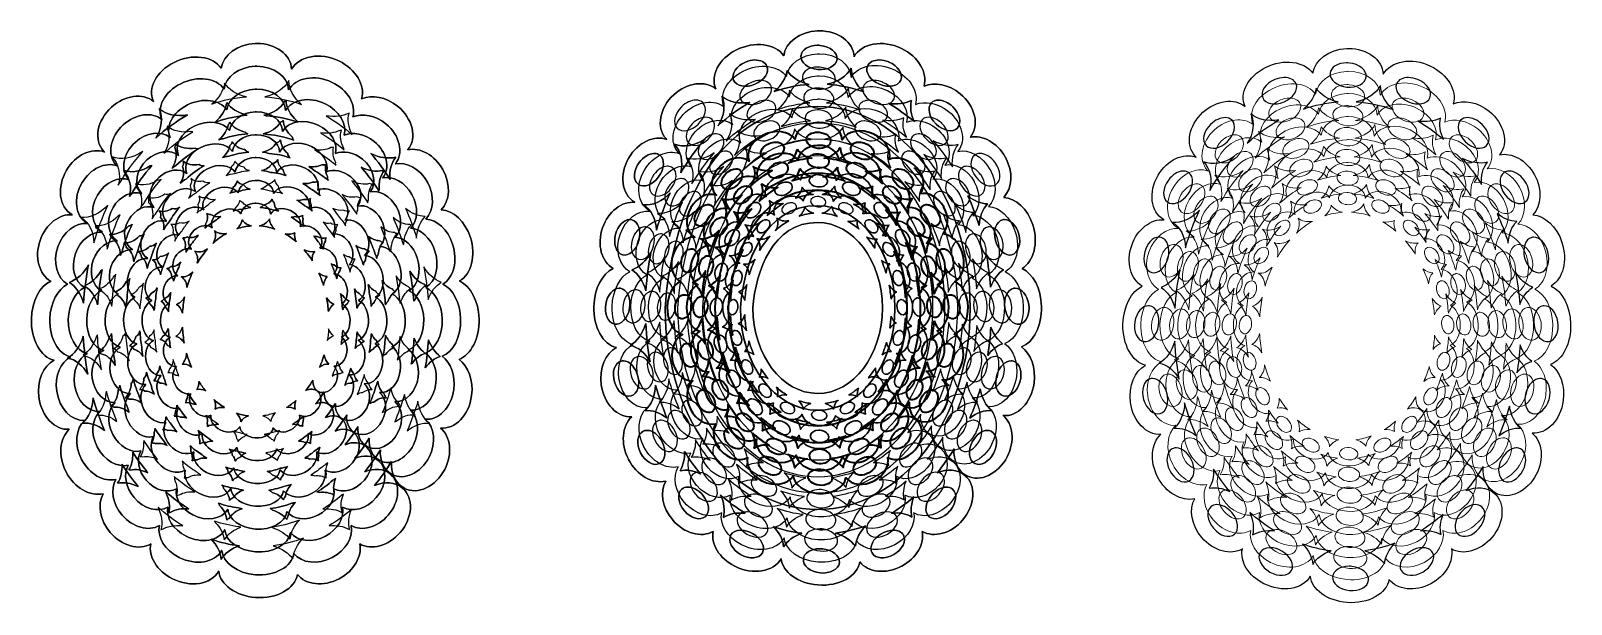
# Model space of a CAD drawing. Header units: centimetres. Extents: x -24.8 to 19.9, y -7.4 to 40.4.
# Drawn here: x -19.91 to 19.91, y -7.42 to 7.38 of the extents above.
import ezdxf

# ---------------------------------------------------------------- set-up
doc = ezdxf.new("R2010")
doc.units = ezdxf.units.CM
doc.header["$MEASUREMENT"] = 0
doc.layers.add('Layer 1', color=7, linetype='Continuous')

msp = doc.modelspace()

# ---------------------------------------------------------------- linework, layer by layer
at = {"layer": 'Layer 1', "color": 28}
for points, knots in [([(0.47654, 7.38379), (0.46098, 7.38376), (0.44549, 7.38348), (0.42976, 7.38282), (0.42976, 7.38282), (0.42976, 7.38282), (0.42976, 7.38282), (0.42976, 7.38282), (0.42976, 7.38282), (-0.03047, 7.3638), (-0.40012, 7.0851), (-0.44793, 6.74149), (-0.44793, 6.74149), (-0.44793, 6.74147), (-0.44794, 6.74144), (-0.44794, 6.74144), (-0.44794, 6.74144), (-0.66359, 7.05747), (-1.20078, 7.12657), (-1.66892, 6.89243), (-1.66892, 6.89243), (-1.66895, 6.89242), (-1.66892, 6.8924), (-1.66892, 6.89238), (-1.66892, 6.89238), (-2.12876, 6.66235), (-2.35653, 6.22251), (-2.20092, 5.88704), (-2.20092, 5.88704), (-2.2009, 5.88699), (-2.20092, 5.88693), (-2.20092, 5.88688), (-2.20092, 5.88688), (-2.47497, 6.1085), (-2.94172, 6.04934), (-3.28728, 5.73511), (-3.28728, 5.73511), (-3.28728, 5.73506), (-3.28728, 5.735), (-3.28754, 5.73498), (-3.28754, 5.73498), (-3.66013, 5.39605), (-3.75088, 4.88864), (-3.49025, 4.60187), (-3.49025, 4.60187), (-3.49025, 4.60182), (-3.49025, 4.60174), (-3.48999, 4.60168), (-3.48999, 4.60168), (-3.48236, 4.59329), (-3.4746, 4.58509), (-3.46655, 4.57727), (-3.46655, 4.57727), (-3.46655, 4.57722), (-3.46655, 4.57714), (-3.46629, 4.57708), (-3.46629, 4.57708), (-3.79201, 4.69923), (-4.21363, 4.50513), (-4.44849, 4.10762), (-4.44849, 4.10762), (-4.44849, 4.10754), (-4.44849, 4.10746), (-4.44875, 4.10736), (-4.44875, 4.10736), (-4.70482, 3.67368), (-4.64175, 3.16182), (-4.30824, 2.9646), (-4.30824, 2.9646), (-4.30824, 2.96455), (-4.30798, 2.96447), (-4.30792, 2.96441), (-4.30792, 2.96441), (-4.30324, 2.96165), (-4.2985, 2.95899), (-4.29376, 2.95638), (-4.29376, 2.95638), (-4.29376, 2.95633), (-4.2935, 2.95627), (-4.29344, 2.95622), (-4.29344, 2.95622), (-4.62803, 2.99013), (-4.98446, 2.71977), (-5.13098, 2.29688), (-5.13098, 2.29688), (-5.13098, 2.29675), (-5.13098, 2.29662), (-5.13098, 2.29649), (-5.13098, 2.29649), (-5.28133, 1.86207), (-5.15795, 1.41684), (-4.85696, 1.24588), (-4.85696, 1.24588), (-4.8567, 1.2458), (-4.8567, 1.24572), (-4.85656, 1.24567), (-4.85656, 1.24567), (-5.13503, 1.11303), (-5.3433, 0.72913), (-5.35616, 0.26913), (-5.35616, 0.26913), (-5.35617, 0.26897), (-5.35617, 0.26879), (-5.35617, 0.26862), (-5.35617, 0.26862), (-5.37098, -0.26722), (-5.11546, -0.71937), (-4.77173, -0.79752), (-4.77173, -0.79752), (-4.77147, -0.79757), (-4.77136, -0.7976), (-4.7712, -0.79765), (-4.7712, -0.79765), (-5.05163, -0.94558), (-5.22024, -1.33282), (-5.16287, -1.75625), (-5.16287, -1.75625), (-5.16287, -1.75646), (-5.16287, -1.75665), (-5.16287, -1.75685), (-5.16287, -1.75685), (-5.09595, -2.24893), (-4.74844, -2.61013), (-4.37744, -2.58251), (-4.37744, -2.58251), (-4.37718, -2.58249), (-4.37702, -2.58248), (-4.3768, -2.58251), (-4.3768, -2.58251), (-4.62732, -2.81917), (-4.67154, -3.27412), (-4.46104, -3.6819), (-4.46104, -3.6819), (-4.46104, -3.68216), (-4.46078, -3.68232), (-4.46072, -3.68254), (-4.46072, -3.68254), (-4.2465, -4.09695), (-3.84039, -4.32464), (-3.49886, -4.24646), (-3.49886, -4.24646), (-3.4986, -4.24646), (-3.49838, -4.24646), (-3.49815, -4.2462), (-3.49815, -4.2462), (-3.65398, -4.52005), (-3.59021, -4.93021), (-3.31783, -5.24867), (-3.31783, -5.24867), (-3.31757, -5.24893), (-3.31749, -5.24907), (-3.3173, -5.24928), (-3.3173, -5.24928), (-3.018, -5.59874), (-2.57062, -5.71706), (-2.27107, -5.54292), (-2.27107, -5.54292), (-2.27081, -5.54292), (-2.27057, -5.54263), (-2.27033, -5.5425), (-2.27033, -5.5425), (-2.33855, -5.86168), (-2.11626, -6.23766), (-1.71268, -6.44102), (-1.71268, -6.44102), (-1.71242, -6.44102), (-1.71215, -6.44128), (-1.71189, -6.44142), (-1.71189, -6.44142), (-1.24326, -6.67716), (-0.70754, -6.59112), (-0.51588, -6.24934), (-0.51588, -6.24934), (-0.51562, -6.24908), (-0.51556, -6.24881), (-0.51543, -6.24852), (-0.51543, -6.24852), (-0.51487, -6.24751), (-0.51442, -6.24651), (-0.51395, -6.2455), (-0.51395, -6.2455), (-0.51395, -6.24521), (-0.51366, -6.24494), (-0.5135, -6.24465), (-0.5135, -6.24465), (-0.47849, -6.59041), (-0.07893, -6.88571), (0.43506, -6.92599), (0.43506, -6.92599), (0.4354, -6.92602), (0.43572, -6.92599), (0.43604, -6.92599), (0.43604, -6.92599), (0.98633, -6.96876), (1.46411, -6.70313), (1.51903, -6.32951), (1.51903, -6.32951), (1.51903, -6.32917), (1.51903, -6.32882), (1.51929, -6.32848), (1.51929, -6.32848), (1.73297, -6.60276), (2.19362, -6.65755), (2.60146, -6.44184), (2.60146, -6.44184), (2.60178, -6.44158), (2.6021, -6.4415), (2.60244, -6.44134), (2.60244, -6.44134), (2.98547, -6.23832), (3.19716, -5.86268), (3.13314, -5.54353), (3.13314, -5.54353), (3.13314, -5.54316), (3.13288, -5.54279), (3.13288, -5.54242), (3.13288, -5.54242), (3.43218, -5.71643), (3.87834, -5.59888), (4.17763, -5.25011), (4.17763, -5.25011), (4.17789, -5.24982), (4.17813, -5.2495), (4.1784, -5.24921), (4.1784, -5.24921), (4.50576, -4.86698), (4.53303, -4.35228), (4.23962, -4.09985), (4.23962, -4.09985), (4.2393, -4.09959), (4.23898, -4.09932), (4.23867, -4.09903), (4.23867, -4.09903), (4.05098, -3.93828), (3.77771, -3.92325), (3.51937, -4.03246), (3.51937, -4.03246), (3.51897, -4.03272), (3.51858, -4.0328), (3.51818, -4.03296), (3.51818, -4.03296), (3.67526, -3.84037), (3.82104, -3.63306), (3.95539, -3.41293), (3.95539, -3.41293), (3.95565, -3.41256), (3.95584, -3.41219), (3.95608, -3.41182), (3.95608, -3.41182), (3.93544, -3.7133), (4.05219, -3.98471), (4.28475, -4.10564), (4.28475, -4.10564), (4.28515, -4.1059), (4.28554, -4.10606), (4.28594, -4.10625), (4.28594, -4.10625), (4.62996, -4.28408), (5.09686, -4.06614), (5.32842, -3.61944), (5.32842, -3.61944), (5.32868, -3.61904), (5.32884, -3.61862), (5.32906, -3.61822), (5.32906, -3.61822), (5.53662, -3.2167), (5.48379, -2.7668), (5.22214, -2.54998), (5.22214, -2.54998), (5.22177, -2.54969), (5.2214, -2.54937), (5.22103, -2.54908), (5.22103, -2.54908), (5.5983, -2.59052), (5.95578, -2.22052), (6.02427, -1.7129), (6.02427, -1.7129), (6.02427, -1.7124), (6.02453, -1.71191), (6.02453, -1.71141), (6.02453, -1.71141), (6.0774, -1.31606), (5.93961, -0.95227), (5.69976, -0.77866), (5.69976, -0.77866), (5.69936, -0.77836), (5.69894, -0.77807), (5.69852, -0.77777), (5.69852, -0.77777), (6.00853, -0.66091), (6.23081, -0.23363), (6.21747, 0.26713), (6.21747, 0.26713), (6.21746, 0.26766), (6.21747, 0.26819), (6.21747, 0.26871), (6.21747, 0.26871), (6.20471, 0.73062), (5.99511, 1.11566), (5.71501, 1.24699), (5.71501, 1.24699), (5.71451, 1.24723), (5.714, 1.24745), (5.71353, 1.24769), (5.71353, 1.24769), (6.01802, 1.42795), (6.14321, 1.90615), (5.99279, 2.37311), (5.99279, 2.37311), (5.99253, 2.37364), (5.99245, 2.37418), (5.99226, 2.37472), (5.99226, 2.37472), (5.8585, 2.78819), (5.54928, 3.06577), (5.24167, 3.08306), (5.24167, 3.08306), (5.24109, 3.08309), (5.24053, 3.08311), (5.23995, 3.08317), (5.23995, 3.08317), (5.46483, 3.31623), (5.49119, 3.74424), (5.28229, 4.12135), (5.28229, 4.12135), (5.282, 4.12187), (5.28171, 4.12239), (5.28142, 4.12291), (5.28142, 4.12291), (5.07147, 4.50062), (4.69327, 4.70434), (4.37608, 4.63593), (4.37608, 4.63593), (4.3755, 4.6358), (4.37489, 4.63567), (4.37431, 4.63554), (4.37431, 4.63554), (4.37516, 4.63657), (4.37608, 4.63752), (4.37698, 4.6385), (4.37698, 4.6385), (4.37738, 4.63895), (4.37777, 4.6394), (4.37817, 4.63988), (4.37817, 4.63988), (4.62238, 4.94028), (4.50414, 5.4416), (4.11438, 5.75946), (4.11438, 5.75946), (4.1139, 5.75985), (4.1134, 5.76025), (4.11292, 5.76064), (4.11292, 5.76064), (3.81736, 6.00091), (3.45054, 6.06757), (3.18345, 5.95573), (3.18345, 5.95573), (3.18287, 5.95549), (3.18229, 5.95524), (3.18168, 5.95499), (3.18168, 5.95499), (3.28016, 6.29931), (3.03898, 6.71556), (2.59606, 6.92877), (2.59606, 6.92877), (2.59548, 6.92905), (2.59487, 6.92934), (2.59429, 6.92962), (2.59429, 6.92962), (2.111, 7.1614), (1.56855, 7.06546), (1.3718, 6.71726), (1.3718, 6.71726), (1.37146, 6.71668), (1.37114, 6.71609), (1.37082, 6.7155), (1.37082, 6.7155), (1.3708, 6.71596), (1.37081, 6.71642), (1.37082, 6.71687), (1.37082, 6.71687), (1.37083, 6.71754), (1.37082, 6.7182), (1.37082, 6.71887), (1.37082, 6.71887), (1.35534, 7.09352), (0.96023, 7.38416), (0.4788, 7.3839), (0.4788, 7.3839), (0.47811, 7.3839), (0.47742, 7.3839), (0.47671, 7.3839), (0.47671, 7.3839), (0.47671, 7.3839), (0.47654, 7.38379), (0.47654, 7.38379)], [0, 0, 0, 0, 0.01, 0.01, 0.01, 0.01, 0.02, 0.02, 0.02, 0.02, 0.03, 0.03, 0.03, 0.03, 0.04, 0.04, 0.04, 0.04, 0.05, 0.05, 0.05, 0.05, 0.06, 0.06, 0.06, 0.06, 0.07, 0.07, 0.07, 0.07, 0.08, 0.08, 0.08, 0.08, 0.09, 0.09, 0.09, 0.09, 0.1, 0.1, 0.1, 0.1, 0.11, 0.11, 0.11, 0.11, 0.12, 0.12, 0.12, 0.12, 0.13, 0.13, 0.13, 0.13, 0.14, 0.14, 0.14, 0.14, 0.15, 0.15, 0.15, 0.15, 0.16, 0.16, 0.16, 0.16, 0.17, 0.17, 0.17, 0.17, 0.18, 0.18, 0.18, 0.18, 0.19, 0.19, 0.19, 0.19, 0.2, 0.2, 0.2, 0.2, 0.21, 0.21, 0.21, 0.21, 0.22, 0.22, 0.22, 0.22, 0.23, 0.23, 0.23, 0.23, 0.24, 0.24, 0.24, 0.24, 0.25, 0.25, 0.25, 0.25, 0.26, 0.26, 0.26, 0.26, 0.27, 0.27, 0.27, 0.27, 0.28, 0.28, 0.28, 0.28, 0.29, 0.29, 0.29, 0.29, 0.3, 0.3, 0.3, 0.3, 0.31, 0.31, 0.31, 0.31, 0.32, 0.32, 0.32, 0.32, 0.33, 0.33, 0.33, 0.33, 0.34, 0.34, 0.34, 0.34, 0.35, 0.35, 0.35, 0.35, 0.36, 0.36, 0.36, 0.36, 0.37, 0.37, 0.37, 0.37, 0.38, 0.38, 0.38, 0.38, 0.39, 0.39, 0.39, 0.39, 0.4, 0.4, 0.4, 0.4, 0.41, 0.41, 0.41, 0.41, 0.42, 0.42, 0.42, 0.42, 0.43, 0.43, 0.43, 0.43, 0.44, 0.44, 0.44, 0.44, 0.45, 0.45, 0.45, 0.45, 0.46, 0.46, 0.46, 0.46, 0.47, 0.47, 0.47, 0.47, 0.48, 0.48, 0.48, 0.48, 0.49, 0.49, 0.49, 0.49, 0.5, 0.5, 0.5, 0.5, 0.51, 0.51, 0.51, 0.51, 0.52, 0.52, 0.52, 0.52, 0.53, 0.53, 0.53, 0.53, 0.54, 0.54, 0.54, 0.54, 0.55, 0.55, 0.55, 0.55, 0.56, 0.56, 0.56, 0.56, 0.57, 0.57, 0.57, 0.57, 0.58, 0.58, 0.58, 0.58, 0.59, 0.59, 0.59, 0.59, 0.6, 0.6, 0.6, 0.6, 0.61, 0.61, 0.61, 0.61, 0.62, 0.62, 0.62, 0.62, 0.63, 0.63, 0.63, 0.63, 0.64, 0.64, 0.64, 0.64, 0.65, 0.65, 0.65, 0.65, 0.66, 0.66, 0.66, 0.66, 0.67, 0.67, 0.67, 0.67, 0.68, 0.68, 0.68, 0.68, 0.69, 0.69, 0.69, 0.69, 0.7, 0.7, 0.7, 0.7, 0.71, 0.71, 0.71, 0.71, 0.72, 0.72, 0.72, 0.72, 0.73, 0.73, 0.73, 0.73, 0.74, 0.74, 0.74, 0.74, 0.75, 0.75, 0.75, 0.75, 0.76, 0.76, 0.76, 0.76, 0.77, 0.77, 0.77, 0.77, 0.78, 0.78, 0.78, 0.78, 0.79, 0.79, 0.79, 0.79, 0.8, 0.8, 0.8, 0.8, 0.81, 0.81, 0.81, 0.81, 0.82, 0.82, 0.82, 0.82, 0.83, 0.83, 0.83, 0.83, 0.84, 0.84, 0.84, 0.84, 0.85, 0.85, 0.85, 0.85, 0.86, 0.86, 0.86, 0.86, 0.87, 0.87, 0.87, 0.87, 0.88, 0.88, 0.88, 0.88, 0.89, 0.89, 0.89, 0.89, 0.9, 0.9, 0.9, 0.9, 0.91, 0.91, 0.91, 0.91, 0.92, 0.92, 0.92, 0.92, 0.93, 0.93, 0.93, 0.93, 0.94, 0.94, 0.94, 0.94, 0.95, 0.95, 0.95, 0.95, 0.96, 0.96, 0.96, 0.96, 0.97, 0.97, 0.97, 0.97, 0.98, 0.98, 0.98, 0.98, 1, 1, 1, 1]), ([(-14.06347, 7.05983), (-14.07903, 7.0598), (-14.09452, 7.05951), (-14.11025, 7.05888), (-14.11025, 7.05888), (-14.11025, 7.05888), (-14.11025, 7.05888), (-14.11025, 7.05888), (-14.11025, 7.05888), (-14.57051, 7.03986), (-14.94017, 6.76112), (-14.98795, 6.41749), (-14.98795, 6.41749), (-14.98795, 6.41749), (-14.98795, 6.4175), (-14.98795, 6.4175), (-14.98795, 6.4175), (-15.20362, 6.73354), (-15.74086, 6.80263), (-16.20901, 6.56844), (-16.20901, 6.56844), (-16.20902, 6.56844), (-16.20902, 6.56844), (-16.20902, 6.56843), (-16.20902, 6.56843), (-16.66892, 6.33836), (-16.89668, 5.89843), (-16.74093, 5.56294), (-16.74093, 5.56294), (-16.74093, 5.56294), (-16.74094, 5.56295), (-16.74094, 5.56295), (-16.74094, 5.56295), (-17.01503, 5.78459), (-17.48188, 5.72538), (-17.82744, 5.41103), (-17.82744, 5.41103), (-17.82744, 5.41103), (-17.82745, 5.41102), (-17.82745, 5.41102), (-17.82745, 5.41102), (-18.20011, 5.07202), (-18.29082, 4.56447), (-18.02999, 4.27774), (-18.02999, 4.27774), (-18.02999, 4.27774), (-18.02999, 4.27774), (-18.02999, 4.27774), (-18.02999, 4.27774), (-18.0223, 4.26929), (-18.01448, 4.26103), (-18.00636, 4.25314), (-18.00636, 4.25314), (-18.00637, 4.25314), (-18.00637, 4.25315), (-18.00637, 4.25315), (-18.00637, 4.25315), (-18.33215, 4.37532), (-18.75389, 4.1811), (-18.98871, 3.78343), (-18.98871, 3.78343), (-18.98871, 3.78343), (-18.98871, 3.78342), (-18.98872, 3.78342), (-18.98872, 3.78342), (-19.24487, 3.34961), (-19.18167, 2.83758), (-18.8479, 2.64049), (-18.8479, 2.64049), (-18.84789, 2.64049), (-18.84789, 2.64048), (-18.84789, 2.64048), (-18.84789, 2.64048), (-18.84311, 2.63766), (-18.83827, 2.63495), (-18.83344, 2.63229), (-18.83344, 2.63229), (-18.83345, 2.63229), (-18.83345, 2.63229), (-18.83345, 2.63229), (-18.83345, 2.63229), (-19.16815, 2.6662), (-19.52467, 2.39567), (-19.67111, 1.97257), (-19.67111, 1.97257), (-19.67111, 1.97256), (-19.67111, 1.97256), (-19.67112, 1.97255), (-19.67112, 1.97255), (-19.82153, 1.53795), (-19.69797, 1.09253), (-19.39671, 0.92174), (-19.39671, 0.92174), (-19.39671, 0.92174), (-19.39672, 0.92173), (-19.39672, 0.92173), (-19.39672, 0.92173), (-19.67528, 0.78903), (-19.8836, 0.40491), (-19.89632, -0.05531), (-19.89632, -0.05531), (-19.89632, -0.05531), (-19.89632, -0.05531), (-19.89632, -0.05531), (-19.89632, -0.05531), (-19.91114, -0.59143), (-19.65534, -1.04377), (-19.31135, -1.12157), (-19.31135, -1.12157), (-19.31136, -1.12157), (-19.31136, -1.12158), (-19.31136, -1.12158), (-19.31136, -1.12158), (-19.59192, -1.26958), (-19.76055, -1.65712), (-19.70294, -2.08077), (-19.70294, -2.08077), (-19.70294, -2.08077), (-19.70294, -2.08078), (-19.70294, -2.08078), (-19.70294, -2.08078), (-19.63598, -2.57314), (-19.28811, -2.93447), (-18.91687, -2.90639), (-18.91687, -2.90639), (-18.91688, -2.90639), (-18.91688, -2.9064), (-18.91688, -2.9064), (-18.91688, -2.9064), (-19.16752, -3.14318), (-19.21165, -3.59848), (-19.00078, -4.00641), (-19.00078, -4.00641), (-19.00078, -4.00641), (-19.00077, -4.00642), (-19.00077, -4.00642), (-19.00077, -4.00642), (-18.7864, -4.42112), (-18.37987, -4.64883), (-18.0382, -4.57016), (-18.0382, -4.57016), (-18.0382, -4.57017), (-18.03821, -4.57017), (-18.03821, -4.57018), (-18.03821, -4.57018), (-18.19414, -4.84421), (-18.13018, -5.25471), (-17.85736, -5.57325), (-17.85736, -5.57325), (-17.85736, -5.57325), (-17.85735, -5.57325), (-17.85735, -5.57326), (-17.85735, -5.57326), (-17.5578, -5.923), (-17.10994, -6.04122), (-16.81039, -5.86646), (-16.81039, -5.86646), (-16.81039, -5.86647), (-16.81039, -5.86647), (-16.81039, -5.86648), (-16.81039, -5.86648), (-16.87865, -6.18587), (-16.65602, -6.56211), (-16.25194, -6.76538), (-16.25194, -6.76538), (-16.25193, -6.76538), (-16.25193, -6.76538), (-16.25193, -6.76539), (-16.25193, -6.76539), (-15.78293, -7.00131), (-15.24674, -6.91494), (-15.05547, -6.57248), (-15.05547, -6.57248), (-15.05547, -6.57248), (-15.05547, -6.57247), (-15.05547, -6.57247), (-15.05547, -6.57247), (-15.05476, -6.5712), (-15.05425, -6.5699), (-15.05354, -6.56862), (-15.05354, -6.56862), (-15.05354, -6.56863), (-15.05354, -6.56863), (-15.05354, -6.56864), (-15.05354, -6.56864), (-15.0185, -6.91461), (-14.61845, -7.21006), (-14.10399, -7.25005), (-14.10399, -7.25005), (-14.10399, -7.25005), (-14.10399, -7.25005), (-14.10399, -7.25005), (-14.10399, -7.25005), (-13.5532, -7.29286), (-13.07504, -7.02669), (-13.02085, -6.65254), (-13.02085, -6.65254), (-13.02084, -6.65254), (-13.02084, -6.65255), (-13.02084, -6.65255), (-13.02084, -6.65255), (-12.80698, -6.92703), (-12.34578, -6.98169), (-11.93771, -6.76538), (-11.93771, -6.76538), (-11.9377, -6.76538), (-11.9377, -6.76538), (-11.9377, -6.76537), (-11.9377, -6.76537), (-11.55423, -6.56211), (-11.3425, -6.18585), (-11.40723, -5.86646), (-11.40723, -5.86646), (-11.40723, -5.86646), (-11.40723, -5.86646), (-11.40723, -5.86646), (-11.40723, -5.86646), (-11.10768, -6.04061), (-10.66101, -5.92272), (-10.36171, -5.57325), (-10.36171, -5.57325), (-10.3617, -5.57325), (-10.3617, -5.57324), (-10.3617, -5.57324), (-10.3617, -5.57324), (-10.03399, -5.1906), (-10.00702, -4.67522), (-10.30143, -4.42308), (-10.30143, -4.42308), (-10.30143, -4.42308), (-10.30144, -4.42308), (-10.30144, -4.42307), (-10.30144, -4.42307), (-10.48942, -4.26208), (-10.76323, -4.24726), (-11.02192, -4.35701), (-11.02192, -4.35701), (-11.02192, -4.35701), (-11.02192, -4.35701), (-11.02192, -4.35701), (-11.02192, -4.35701), (-10.86458, -4.16409), (-10.71858, -3.95641), (-10.58403, -3.73587), (-10.58403, -3.73587), (-10.58403, -3.73587), (-10.58403, -3.73587), (-10.58403, -3.73587), (-10.58403, -3.73587), (-10.6047, -4.03787), (-10.48752, -4.30969), (-10.25417, -4.43031), (-10.25417, -4.43031), (-10.25417, -4.43031), (-10.25417, -4.43031), (-10.25417, -4.43031), (-10.25417, -4.43031), (-9.90984, -4.60831), (-9.4424, -4.3898), (-9.21106, -3.94227), (-9.21106, -3.94227), (-9.21106, -3.94227), (-9.21106, -3.94227), (-9.21106, -3.94227), (-9.21106, -3.94227), (-9.00321, -3.54019), (-9.05648, -3.08959), (-9.31908, -2.87312), (-9.31908, -2.87312), (-9.31908, -2.87312), (-9.31908, -2.87312), (-9.31908, -2.87312), (-9.31908, -2.87312), (-8.94144, -2.9146), (-8.58364, -2.54384), (-8.51565, -2.03545), (-8.51565, -2.03545), (-8.51565, -2.03545), (-8.51565, -2.03545), (-8.51565, -2.03545), (-8.51565, -2.03545), (-8.46269, -1.63943), (-8.60105, -1.27507), (-8.84165, -1.10181), (-8.84165, -1.10181), (-8.84165, -1.10181), (-8.84165, -1.10181), (-8.84165, -1.10181), (-8.84165, -1.10181), (-8.53131, -0.98482), (-8.30889, -0.55677), (-8.32275, -0.05532), (-8.32275, -0.05532), (-8.32275, -0.05532), (-8.32275, -0.05532), (-8.32275, -0.05532), (-8.32275, -0.05532), (-8.33554, 0.40741), (-8.54585, 0.793), (-8.8267, 0.92365), (-8.8267, 0.92365), (-8.8267, 0.92365), (-8.8267, 0.92365), (-8.8267, 0.92365), (-8.8267, 0.92365), (-8.52186, 1.10412), (-8.39673, 1.58321), (-8.54796, 2.05067), (-8.54796, 2.05067), (-8.54796, 2.05067), (-8.54796, 2.05067), (-8.54796, 2.05067), (-8.54796, 2.05067), (-8.68197, 2.46491), (-8.99209, 2.74275), (-9.30027, 2.7591), (-9.30027, 2.7591), (-9.30027, 2.7591), (-9.30027, 2.7591), (-9.30027, 2.7591), (-9.30027, 2.7591), (-9.07509, 2.99248), (-9.04896, 3.42135), (-9.2588, 3.79884), (-9.2588, 3.79884), (-9.2588, 3.79884), (-9.2588, 3.79884), (-9.2588, 3.79884), (-9.2588, 3.79884), (-9.46915, 4.17725), (-9.84836, 4.38103), (-10.16592, 4.31148), (-10.16592, 4.31148), (-10.16592, 4.31148), (-10.16592, 4.31148), (-10.16592, 4.31148), (-10.16592, 4.31148), (-10.16468, 4.31299), (-10.1633, 4.3143), (-10.16206, 4.31582), (-10.16206, 4.31582), (-10.16206, 4.31582), (-10.16206, 4.31582), (-10.16206, 4.31582), (-10.16206, 4.31582), (-9.91755, 4.61659), (-10.03639, 5.11879), (-10.4273, 5.43658), (-10.4273, 5.43658), (-10.4273, 5.43658), (-10.4273, 5.43658), (-10.4273, 5.43658), (-10.4273, 5.43658), (-10.72351, 5.67738), (-11.0913, 5.7438), (-11.35853, 5.63093), (-11.35853, 5.63093), (-11.35853, 5.63093), (-11.35853, 5.63093), (-11.35853, 5.63093), (-11.35853, 5.63093), (-11.25992, 5.97571), (-11.50187, 6.3926), (-11.94591, 6.60556), (-11.94591, 6.60556), (-11.94591, 6.60556), (-11.94591, 6.60556), (-11.94591, 6.60556), (-11.94591, 6.60556), (-12.43002, 6.83773), (-12.97347, 6.74107), (-13.16938, 6.39144), (-13.16938, 6.39144), (-13.16938, 6.39144), (-13.16938, 6.39144), (-13.16938, 6.39144), (-13.16938, 6.39144), (-13.16938, 6.39258), (-13.16938, 6.39369), (-13.16938, 6.39481), (-13.16938, 6.39481), (-13.16938, 6.39481), (-13.16938, 6.39481), (-13.16938, 6.39481), (-13.16938, 6.39481), (-13.18488, 6.77), (-13.58111, 7.06093), (-14.06348, 7.05984), (-14.06348, 7.05984), (-14.06348, 7.05984), (-14.06348, 7.05984), (-14.06348, 7.05984), (-14.06348, 7.05984), (-14.06348, 7.05984), (-14.06347, 7.05983), (-14.06347, 7.05983)], [0, 0, 0, 0, 0.01, 0.01, 0.01, 0.01, 0.02, 0.02, 0.02, 0.02, 0.03, 0.03, 0.03, 0.03, 0.04, 0.04, 0.04, 0.04, 0.05, 0.05, 0.05, 0.05, 0.06, 0.06, 0.06, 0.06, 0.07, 0.07, 0.07, 0.07, 0.08, 0.08, 0.08, 0.08, 0.09, 0.09, 0.09, 0.09, 0.1, 0.1, 0.1, 0.1, 0.11, 0.11, 0.11, 0.11, 0.12, 0.12, 0.12, 0.12, 0.13, 0.13, 0.13, 0.13, 0.14, 0.14, 0.14, 0.14, 0.15, 0.15, 0.15, 0.15, 0.16, 0.16, 0.16, 0.16, 0.17, 0.17, 0.17, 0.17, 0.18, 0.18, 0.18, 0.18, 0.19, 0.19, 0.19, 0.19, 0.2, 0.2, 0.2, 0.2, 0.21, 0.21, 0.21, 0.21, 0.22, 0.22, 0.22, 0.22, 0.23, 0.23, 0.23, 0.23, 0.24, 0.24, 0.24, 0.24, 0.25, 0.25, 0.25, 0.25, 0.26, 0.26, 0.26, 0.26, 0.27, 0.27, 0.27, 0.27, 0.28, 0.28, 0.28, 0.28, 0.29, 0.29, 0.29, 0.29, 0.3, 0.3, 0.3, 0.3, 0.31, 0.31, 0.31, 0.31, 0.32, 0.32, 0.32, 0.32, 0.33, 0.33, 0.33, 0.33, 0.34, 0.34, 0.34, 0.34, 0.35, 0.35, 0.35, 0.35, 0.36, 0.36, 0.36, 0.36, 0.37, 0.37, 0.37, 0.37, 0.38, 0.38, 0.38, 0.38, 0.39, 0.39, 0.39, 0.39, 0.4, 0.4, 0.4, 0.4, 0.41, 0.41, 0.41, 0.41, 0.42, 0.42, 0.42, 0.42, 0.43, 0.43, 0.43, 0.43, 0.44, 0.44, 0.44, 0.44, 0.45, 0.45, 0.45, 0.45, 0.46, 0.46, 0.46, 0.46, 0.47, 0.47, 0.47, 0.47, 0.48, 0.48, 0.48, 0.48, 0.49, 0.49, 0.49, 0.49, 0.5, 0.5, 0.5, 0.5, 0.51, 0.51, 0.51, 0.51, 0.52, 0.52, 0.52, 0.52, 0.53, 0.53, 0.53, 0.53, 0.54, 0.54, 0.54, 0.54, 0.55, 0.55, 0.55, 0.55, 0.56, 0.56, 0.56, 0.56, 0.57, 0.57, 0.57, 0.57, 0.58, 0.58, 0.58, 0.58, 0.59, 0.59, 0.59, 0.59, 0.6, 0.6, 0.6, 0.6, 0.61, 0.61, 0.61, 0.61, 0.62, 0.62, 0.62, 0.62, 0.63, 0.63, 0.63, 0.63, 0.64, 0.64, 0.64, 0.64, 0.65, 0.65, 0.65, 0.65, 0.66, 0.66, 0.66, 0.66, 0.67, 0.67, 0.67, 0.67, 0.68, 0.68, 0.68, 0.68, 0.69, 0.69, 0.69, 0.69, 0.7, 0.7, 0.7, 0.7, 0.71, 0.71, 0.71, 0.71, 0.72, 0.72, 0.72, 0.72, 0.73, 0.73, 0.73, 0.73, 0.74, 0.74, 0.74, 0.74, 0.75, 0.75, 0.75, 0.75, 0.76, 0.76, 0.76, 0.76, 0.77, 0.77, 0.77, 0.77, 0.78, 0.78, 0.78, 0.78, 0.79, 0.79, 0.79, 0.79, 0.8, 0.8, 0.8, 0.8, 0.81, 0.81, 0.81, 0.81, 0.82, 0.82, 0.82, 0.82, 0.83, 0.83, 0.83, 0.83, 0.84, 0.84, 0.84, 0.84, 0.85, 0.85, 0.85, 0.85, 0.86, 0.86, 0.86, 0.86, 0.87, 0.87, 0.87, 0.87, 0.88, 0.88, 0.88, 0.88, 0.89, 0.89, 0.89, 0.89, 0.9, 0.9, 0.9, 0.9, 0.91, 0.91, 0.91, 0.91, 0.92, 0.92, 0.92, 0.92, 0.93, 0.93, 0.93, 0.93, 0.94, 0.94, 0.94, 0.94, 0.95, 0.95, 0.95, 0.95, 0.96, 0.96, 0.96, 0.96, 0.97, 0.97, 0.97, 0.97, 0.98, 0.98, 0.98, 0.98, 1, 1, 1, 1]), ([(0.42459, 7.01067), (0.44726, 7.01072), (0.47051, 7.00975), (0.4939, 7.0075), (0.4939, 7.0075), (0.49459, 7.00742), (0.49528, 7.00737), (0.49596, 7.00729), (0.49596, 7.00729), (0.75179, 6.98181), (0.94593, 6.82298), (0.93067, 6.65252), (0.93067, 6.65252), (0.93067, 6.65182), (0.93041, 6.65112), (0.93041, 6.65042), (0.93041, 6.65042), (0.9134, 6.47964), (0.69227, 6.36169), (0.43629, 6.38642), (0.43629, 6.38642), (0.43558, 6.3865), (0.43489, 6.38655), (0.43417, 6.38663), (0.43417, 6.38663), (0.17836, 6.41211), (-0.01578, 6.57044), (-0.00054, 6.74088), (-0.00054, 6.74088), (-0.00054, 6.74159), (-0.00028, 6.7423), (-0.00028, 6.74301), (-0.00028, 6.74301), (0.01513, 6.89771), (0.19784, 7.00942), (0.42242, 7.01065), (0.42242, 7.01065), (0.42313, 7.01065), (0.42388, 7.01066), (0.42459, 7.01066), (0.42459, 7.01066), (0.42459, 7.01066), (0.42459, 7.01066), (0.42459, 7.01066), (0.42459, 7.01066), (0.42459, 7.01066), (0.42459, 7.01067), (0.42459, 7.01067)], [0, 0, 0, 0, 0.07692308, 0.07692308, 0.07692308, 0.07692308, 0.15384615, 0.15384615, 0.15384615, 0.15384615, 0.23076923, 0.23076923, 0.23076923, 0.23076923, 0.30769231, 0.30769231, 0.30769231, 0.30769231, 0.38461538, 0.38461538, 0.38461538, 0.38461538, 0.46153846, 0.46153846, 0.46153846, 0.46153846, 0.53846154, 0.53846154, 0.53846154, 0.53846154, 0.61538462, 0.61538462, 0.61538462, 0.61538462, 0.69230769, 0.69230769, 0.69230769, 0.69230769, 0.76923077, 0.76923077, 0.76923077, 0.76923077, 0.84615385, 0.84615385, 0.84615385, 0.84615385, 1, 1, 1, 1]), ([(-1.19096, 6.63114), (-1.04626, 6.63271), (-0.92551, 6.57693), (-0.88124, 6.47401), (-0.88124, 6.47401), (-0.88095, 6.47334), (-0.88066, 6.47267), (-0.88039, 6.47199), (-0.88039, 6.47199), (-0.81422, 6.31366), (-0.95294, 6.10447), (-1.18988, 6.00458), (-1.18988, 6.00458), (-1.19057, 6.00429), (-1.19126, 6.00401), (-1.19192, 6.00372), (-1.19192, 6.00372), (-1.42908, 5.90461), (-1.67512, 5.95206), (-1.74274, 6.1092), (-1.74274, 6.1092), (-1.74303, 6.10988), (-1.74332, 6.11057), (-1.74361, 6.11126), (-1.74361, 6.11126), (-1.80977, 6.26959), (-1.67108, 6.47828), (-1.43417, 6.57817), (-1.43417, 6.57817), (-1.43348, 6.57846), (-1.43277, 6.57875), (-1.43208, 6.57905), (-1.43208, 6.57905), (-1.35101, 6.61293), (-1.26888, 6.62997), (-1.19322, 6.6311), (-1.19322, 6.6311), (-1.19245, 6.63111), (-1.19171, 6.63112), (-1.19094, 6.63113), (-1.19094, 6.63113), (-1.19094, 6.63113), (-1.19094, 6.63113), (-1.19094, 6.63113), (-1.19094, 6.63113), (-1.19094, 6.63113), (-1.19096, 6.63114), (-1.19096, 6.63114)], [0, 0, 0, 0, 0.07692308, 0.07692308, 0.07692308, 0.07692308, 0.15384615, 0.15384615, 0.15384615, 0.15384615, 0.23076923, 0.23076923, 0.23076923, 0.23076923, 0.30769231, 0.30769231, 0.30769231, 0.30769231, 0.38461538, 0.38461538, 0.38461538, 0.38461538, 0.46153846, 0.46153846, 0.46153846, 0.46153846, 0.53846154, 0.53846154, 0.53846154, 0.53846154, 0.61538462, 0.61538462, 0.61538462, 0.61538462, 0.69230769, 0.69230769, 0.69230769, 0.69230769, 0.76923077, 0.76923077, 0.76923077, 0.76923077, 0.84615385, 0.84615385, 0.84615385, 0.84615385, 1, 1, 1, 1]), ([(1.29941, 6.4228), (1.30492, 6.20791), (1.42348, 5.98375), (1.62504, 5.80806), (1.62504, 5.80806), (1.62565, 5.80753), (1.62626, 5.80701), (1.62687, 5.80648), (1.62687, 5.80648), (1.32267, 5.91417), (1.00552, 5.98112), (0.67926, 6.0026), (0.67926, 6.0026), (0.67844, 6.00265), (0.67765, 6.00271), (0.67683, 6.00276), (0.67683, 6.00276), (0.95842, 6.06076), (1.18723, 6.21827), (1.29823, 6.42063), (1.29823, 6.42063), (1.29863, 6.42135), (1.29902, 6.42208), (1.29942, 6.42281), (1.29942, 6.42281), (1.29942, 6.42281), (1.29942, 6.42281), (1.29942, 6.42281), (1.29942, 6.42281), (1.29942, 6.42281), (1.29941, 6.4228), (1.29941, 6.4228)], [0, 0, 0, 0, 0.11111111, 0.11111111, 0.11111111, 0.11111111, 0.22222222, 0.22222222, 0.22222222, 0.22222222, 0.33333333, 0.33333333, 0.33333333, 0.33333333, 0.44444444, 0.44444444, 0.44444444, 0.44444444, 0.55555556, 0.55555556, 0.55555556, 0.55555556, 0.66666667, 0.66666667, 0.66666667, 0.66666667, 0.77777778, 0.77777778, 0.77777778, 0.77777778, 1, 1, 1, 1]), ([(2.0281, 6.63113), (2.10374, 6.63031), (2.18593, 6.61355), (2.26713, 6.57992), (2.26713, 6.57992), (2.26782, 6.57963), (2.26853, 6.57934), (2.26922, 6.57905), (2.26922, 6.57905), (2.50634, 6.47995), (2.64539, 6.27192), (2.58115, 6.11339), (2.58115, 6.11339), (2.58086, 6.11268), (2.58057, 6.11197), (2.58028, 6.11126), (2.58028, 6.11126), (2.51413, 5.95295), (2.26827, 5.90447), (2.03075, 6.00282), (2.03075, 6.00282), (2.03004, 6.00312), (2.02932, 6.00342), (2.02858, 6.00372), (2.02858, 6.00372), (1.79148, 6.1028), (1.65244, 6.31128), (1.71663, 6.4698), (1.71663, 6.4698), (1.71692, 6.47053), (1.71721, 6.47126), (1.71753, 6.47198), (1.71753, 6.47198), (1.76084, 6.57562), (1.88114, 6.63209), (2.02573, 6.63114), (2.02573, 6.63114), (2.02652, 6.63113), (2.02732, 6.63113), (2.02811, 6.63112), (2.02811, 6.63112), (2.02811, 6.63112), (2.02811, 6.63112), (2.02811, 6.63112), (2.02811, 6.63112), (2.02811, 6.63112), (2.0281, 6.63113), (2.0281, 6.63113)], [0, 0, 0, 0, 0.07692308, 0.07692308, 0.07692308, 0.07692308, 0.15384615, 0.15384615, 0.15384615, 0.15384615, 0.23076923, 0.23076923, 0.23076923, 0.23076923, 0.30769231, 0.30769231, 0.30769231, 0.30769231, 0.38461538, 0.38461538, 0.38461538, 0.38461538, 0.46153846, 0.46153846, 0.46153846, 0.46153846, 0.53846154, 0.53846154, 0.53846154, 0.53846154, 0.61538462, 0.61538462, 0.61538462, 0.61538462, 0.69230769, 0.69230769, 0.69230769, 0.69230769, 0.76923077, 0.76923077, 0.76923077, 0.76923077, 0.84615385, 0.84615385, 0.84615385, 0.84615385, 1, 1, 1, 1]), ([(-14.90162, 6.03603), (-14.78914, 5.86036), (-14.58258, 5.72876), (-14.33353, 5.67772), (-14.33353, 5.67772), (-14.33353, 5.67772), (-14.33353, 5.67772), (-14.33353, 5.67772), (-14.33353, 5.67772), (-14.64268, 5.65616), (-14.94353, 5.59365), (-15.23293, 5.49446), (-15.23293, 5.49446), (-15.23293, 5.49446), (-15.23293, 5.49446), (-15.23293, 5.49446), (-15.23293, 5.49446), (-15.04553, 5.64997), (-14.92785, 5.84488), (-14.90162, 6.03603), (-14.90162, 6.03603), (-14.90162, 6.03603), (-14.90162, 6.03603), (-14.90162, 6.03603), (-14.90162, 6.03603), (-14.90162, 6.03603), (-14.90162, 6.03603), (-14.90162, 6.03603), (-14.90162, 6.03603), (-14.90162, 6.03603), (-14.90162, 6.03603), (-14.90162, 6.03603)], [0, 0, 0, 0, 0.11111111, 0.11111111, 0.11111111, 0.11111111, 0.22222222, 0.22222222, 0.22222222, 0.22222222, 0.33333333, 0.33333333, 0.33333333, 0.33333333, 0.44444444, 0.44444444, 0.44444444, 0.44444444, 0.55555556, 0.55555556, 0.55555556, 0.55555556, 0.66666667, 0.66666667, 0.66666667, 0.66666667, 0.77777778, 0.77777778, 0.77777778, 0.77777778, 1, 1, 1, 1]), ([(-13.24074, 6.09872), (-13.23522, 5.88319), (-13.11596, 5.65833), (-12.91329, 5.4824), (-12.91329, 5.4824), (-12.91329, 5.4824), (-12.91329, 5.4824), (-12.91329, 5.4824), (-12.91329, 5.4824), (-13.21825, 5.59036), (-13.53621, 5.65737), (-13.86333, 5.67868), (-13.86333, 5.67868), (-13.86333, 5.67868), (-13.86333, 5.67868), (-13.86333, 5.67868), (-13.86333, 5.67868), (-13.58074, 5.73689), (-13.35129, 5.89532), (-13.24074, 6.09872), (-13.24074, 6.09872), (-13.24074, 6.09872), (-13.24074, 6.09872), (-13.24074, 6.09872), (-13.24074, 6.09872), (-13.24074, 6.09872), (-13.24074, 6.09872), (-13.24074, 6.09872), (-13.24074, 6.09872), (-13.24074, 6.09872), (-13.24074, 6.09872), (-13.24074, 6.09872)], [0, 0, 0, 0, 0.11111111, 0.11111111, 0.11111111, 0.11111111, 0.22222222, 0.22222222, 0.22222222, 0.22222222, 0.33333333, 0.33333333, 0.33333333, 0.33333333, 0.44444444, 0.44444444, 0.44444444, 0.44444444, 0.55555556, 0.55555556, 0.55555556, 0.55555556, 0.66666667, 0.66666667, 0.66666667, 0.66666667, 0.77777778, 0.77777778, 0.77777778, 0.77777778, 1, 1, 1, 1]), ([(-0.36147, 6.36011), (-0.24936, 6.18502), (-0.04378, 6.05371), (0.20416, 6.0023), (0.20416, 6.0023), (0.20498, 6.00214), (0.2058, 6.00196), (0.20662, 6.00179), (0.20662, 6.00179), (-0.10167, 5.98029), (-0.40171, 5.91807), (-0.69037, 5.81936), (-0.69037, 5.81936), (-0.69116, 5.81908), (-0.69198, 5.81881), (-0.69278, 5.81853), (-0.69278, 5.81853), (-0.50622, 5.97335), (-0.38876, 6.16721), (-0.36183, 6.35754), (-0.36183, 6.35754), (-0.36183, 6.35839), (-0.36157, 6.35924), (-0.36149, 6.36009), (-0.36149, 6.36009), (-0.36149, 6.36009), (-0.36149, 6.36009), (-0.36149, 6.36009), (-0.36149, 6.36009), (-0.36149, 6.36009), (-0.36147, 6.36011), (-0.36147, 6.36011)], [0, 0, 0, 0, 0.11111111, 0.11111111, 0.11111111, 0.11111111, 0.22222222, 0.22222222, 0.22222222, 0.22222222, 0.33333333, 0.33333333, 0.33333333, 0.33333333, 0.44444444, 0.44444444, 0.44444444, 0.44444444, 0.55555556, 0.55555556, 0.55555556, 0.55555556, 0.66666667, 0.66666667, 0.66666667, 0.66666667, 0.77777778, 0.77777778, 0.77777778, 0.77777778, 1, 1, 1, 1]), ([(-2.71584, 5.59622), (-2.64597, 5.59595), (-2.58382, 5.574), (-2.53882, 5.52917), (-2.53882, 5.52917), (-2.53818, 5.52854), (-2.53755, 5.5279), (-2.53691, 5.52726), (-2.53691, 5.52726), (-2.41694, 5.40471), (-2.46782, 5.15981), (-2.65072, 4.9794), (-2.65072, 4.9794), (-2.65136, 4.97876), (-2.65202, 4.97813), (-2.65265, 4.97749), (-2.65265, 4.97749), (-2.83614, 4.79786), (-3.08229, 4.75084), (-3.20338, 4.87138), (-3.20338, 4.87138), (-3.20402, 4.87202), (-3.20468, 4.87267), (-3.20531, 4.87332), (-3.20531, 4.87332), (-3.32527, 4.99586), (-3.27393, 5.24074), (-3.09106, 5.42115), (-3.09106, 5.42115), (-3.0904, 5.4218), (-3.08974, 5.42244), (-3.0891, 5.42309), (-3.0891, 5.42309), (-2.9747, 5.53508), (-2.83611, 5.59572), (-2.71861, 5.59622), (-2.71861, 5.59622), (-2.71768, 5.59622), (-2.71676, 5.59622), (-2.71584, 5.59622), (-2.71584, 5.59622), (-2.71584, 5.59622), (-2.71584, 5.59622), (-2.71584, 5.59622), (-2.71584, 5.59622), (-2.71584, 5.59622), (-2.71584, 5.59622), (-2.71584, 5.59622)], [0, 0, 0, 0, 0.07692308, 0.07692308, 0.07692308, 0.07692308, 0.15384615, 0.15384615, 0.15384615, 0.15384615, 0.23076923, 0.23076923, 0.23076923, 0.23076923, 0.30769231, 0.30769231, 0.30769231, 0.30769231, 0.38461538, 0.38461538, 0.38461538, 0.38461538, 0.46153846, 0.46153846, 0.46153846, 0.46153846, 0.53846154, 0.53846154, 0.53846154, 0.53846154, 0.61538462, 0.61538462, 0.61538462, 0.61538462, 0.69230769, 0.69230769, 0.69230769, 0.69230769, 0.76923077, 0.76923077, 0.76923077, 0.76923077, 0.84615385, 0.84615385, 0.84615385, 0.84615385, 1, 1, 1, 1]), ([(-2.04887, 5.69219), (-1.87342, 5.54776), (-1.6056, 5.49163), (-1.32518, 5.53506), (-1.32518, 5.53506), (-1.32431, 5.53519), (-1.32346, 5.53533), (-1.32261, 5.53546), (-1.32261, 5.53546), (-1.61218, 5.37276), (-1.88594, 5.17133), (-2.14002, 4.93636), (-2.14002, 4.93636), (-2.14066, 4.93576), (-2.14132, 4.93517), (-2.14195, 4.93457), (-2.14195, 4.93457), (-1.98377, 5.18546), (-1.94651, 5.47077), (-2.04775, 5.68976), (-2.04775, 5.68976), (-2.04812, 5.69057), (-2.04849, 5.69138), (-2.04889, 5.69219), (-2.04889, 5.69219), (-2.04889, 5.69219), (-2.04889, 5.69219), (-2.04889, 5.69219), (-2.04889, 5.69219), (-2.04889, 5.69219), (-2.04887, 5.69219), (-2.04887, 5.69219)], [0, 0, 0, 0, 0.11111111, 0.11111111, 0.11111111, 0.11111111, 0.22222222, 0.22222222, 0.22222222, 0.22222222, 0.33333333, 0.33333333, 0.33333333, 0.33333333, 0.44444444, 0.44444444, 0.44444444, 0.44444444, 0.55555556, 0.55555556, 0.55555556, 0.55555556, 0.66666667, 0.66666667, 0.66666667, 0.66666667, 0.77777778, 0.77777778, 0.77777778, 0.77777778, 1, 1, 1, 1]), ([(2.8566, 5.58368), (2.8108, 5.41378), (2.83891, 5.21804), (2.93148, 5.0341), (2.93148, 5.0341), (2.93193, 5.03323), (2.93235, 5.03236), (2.9328, 5.03149), (2.9328, 5.03149), (2.72313, 5.2138), (2.50104, 5.37404), (2.26841, 5.50888), (2.26841, 5.50888), (2.26756, 5.50937), (2.26669, 5.50987), (2.26584, 5.51037), (2.26584, 5.51037), (2.48107, 5.47646), (2.68865, 5.50248), (2.85392, 5.58237), (2.85392, 5.58237), (2.85482, 5.5828), (2.85569, 5.58324), (2.85659, 5.58367), (2.85659, 5.58367), (2.85659, 5.58367), (2.85659, 5.58367), (2.85659, 5.58367), (2.85659, 5.58367), (2.85659, 5.58367), (2.8566, 5.58368), (2.8566, 5.58368)], [0, 0, 0, 0, 0.11111111, 0.11111111, 0.11111111, 0.11111111, 0.22222222, 0.22222222, 0.22222222, 0.22222222, 0.33333333, 0.33333333, 0.33333333, 0.33333333, 0.44444444, 0.44444444, 0.44444444, 0.44444444, 0.55555556, 0.55555556, 0.55555556, 0.55555556, 0.66666667, 0.66666667, 0.66666667, 0.66666667, 0.77777778, 0.77777778, 0.77777778, 0.77777778, 1, 1, 1, 1]), ([(3.55248, 5.59622), (3.66989, 5.59668), (3.80883, 5.53666), (3.92374, 5.42505), (3.92374, 5.42505), (3.9244, 5.4244), (3.92509, 5.42375), (3.92575, 5.42309), (3.92575, 5.42309), (4.10921, 5.24349), (4.16179, 4.99901), (4.04394, 4.87536), (4.04394, 4.87536), (4.04328, 4.87468), (4.04264, 4.874), (4.04198, 4.87332), (4.04198, 4.87332), (3.92203, 4.75079), (3.6761, 4.79656), (3.49185, 4.97549), (3.49185, 4.97549), (3.49116, 4.97615), (3.49047, 4.97682), (3.48981, 4.97748), (3.48981, 4.97748), (3.30636, 5.15706), (3.25378, 5.40154), (3.37159, 5.52519), (3.37159, 5.52519), (3.37225, 5.52588), (3.37291, 5.52657), (3.37357, 5.52725), (3.37357, 5.52725), (3.4181, 5.57274), (3.47993, 5.59532), (3.54961, 5.59619), (3.54961, 5.59619), (3.55056, 5.5962), (3.55152, 5.59621), (3.55249, 5.59621), (3.55249, 5.59621), (3.55249, 5.59621), (3.55249, 5.59621), (3.55249, 5.59621), (3.55249, 5.59621), (3.55249, 5.59621), (3.55248, 5.59622), (3.55248, 5.59622)], [0, 0, 0, 0, 0.07692308, 0.07692308, 0.07692308, 0.07692308, 0.15384615, 0.15384615, 0.15384615, 0.15384615, 0.23076923, 0.23076923, 0.23076923, 0.23076923, 0.30769231, 0.30769231, 0.30769231, 0.30769231, 0.38461538, 0.38461538, 0.38461538, 0.38461538, 0.46153846, 0.46153846, 0.46153846, 0.46153846, 0.53846154, 0.53846154, 0.53846154, 0.53846154, 0.61538462, 0.61538462, 0.61538462, 0.61538462, 0.69230769, 0.69230769, 0.69230769, 0.69230769, 0.76923077, 0.76923077, 0.76923077, 0.76923077, 0.84615385, 0.84615385, 0.84615385, 0.84615385, 1, 1, 1, 1]), ([(-16.58902, 5.36811), (-16.41304, 5.22323), (-16.14411, 5.1672), (-15.86275, 5.21138), (-15.86275, 5.21138), (-15.86275, 5.21138), (-15.86275, 5.21138), (-15.86275, 5.21138), (-15.86275, 5.21138), (-16.15305, 5.04827), (-16.42747, 4.84623), (-16.6821, 4.6105), (-16.6821, 4.6105), (-16.6821, 4.6105), (-16.6821, 4.6105), (-16.6821, 4.6105), (-16.6821, 4.6105), (-16.52334, 4.86232), (-16.48639, 5.14881), (-16.58902, 5.36812), (-16.58902, 5.36812), (-16.58902, 5.36812), (-16.58902, 5.36812), (-16.58902, 5.36812), (-16.58902, 5.36812), (-16.58902, 5.36812), (-16.58902, 5.36812), (-16.58902, 5.36812), (-16.58902, 5.36812), (-16.58902, 5.36812), (-16.58902, 5.36811), (-16.58902, 5.36811)], [0, 0, 0, 0, 0.11111111, 0.11111111, 0.11111111, 0.11111111, 0.22222222, 0.22222222, 0.22222222, 0.22222222, 0.33333333, 0.33333333, 0.33333333, 0.33333333, 0.44444444, 0.44444444, 0.44444444, 0.44444444, 0.55555556, 0.55555556, 0.55555556, 0.55555556, 0.66666667, 0.66666667, 0.66666667, 0.66666667, 0.77777778, 0.77777778, 0.77777778, 0.77777778, 1, 1, 1, 1]), ([(-11.68355, 5.2596), (-11.72957, 5.0889), (-11.70098, 4.89212), (-11.60735, 4.70742), (-11.60735, 4.70742), (-11.60735, 4.70742), (-11.60735, 4.70742), (-11.60735, 4.70742), (-11.60735, 4.70742), (-11.81779, 4.8904), (-12.04075, 5.05115), (-12.27431, 5.1863), (-12.27431, 5.1863), (-12.27431, 5.1863), (-12.27431, 5.1863), (-12.27431, 5.1863), (-12.27431, 5.1863), (-12.05792, 5.15221), (-11.84926, 5.17869), (-11.68355, 5.2596), (-11.68355, 5.2596), (-11.68355, 5.2596), (-11.68355, 5.2596), (-11.68355, 5.2596), (-11.68355, 5.2596), (-11.68355, 5.2596), (-11.68355, 5.2596), (-11.68355, 5.2596), (-11.68355, 5.2596), (-11.68355, 5.2596), (-11.68355, 5.2596), (-11.68355, 5.2596)], [0, 0, 0, 0, 0.11111111, 0.11111111, 0.11111111, 0.11111111, 0.22222222, 0.22222222, 0.22222222, 0.22222222, 0.33333333, 0.33333333, 0.33333333, 0.33333333, 0.44444444, 0.44444444, 0.44444444, 0.44444444, 0.55555556, 0.55555556, 0.55555556, 0.55555556, 0.66666667, 0.66666667, 0.66666667, 0.66666667, 0.77777778, 0.77777778, 0.77777778, 0.77777778, 1, 1, 1, 1]), ([(0.43088, 5.43129), (2.6061, 5.43129), (4.37146, 3.10166), (4.37281, 0.23011), (4.37281, 0.23011), (4.37281, 0.22901), (4.37281, 0.22792), (4.37281, 0.22682), (4.37281, 0.22682), (4.37281, -2.64466), (2.60887, -4.97557), (0.43446, -4.97813), (0.43446, -4.97813), (0.43327, -4.97813), (0.43208, -4.97813), (0.43088, -4.97813), (0.43088, -4.97813), (-1.7442, -4.97813), (-3.50994, -2.64834), (-3.51153, 0.22294), (-3.51153, 0.22294), (-3.51153, 0.22423), (-3.51153, 0.22552), (-3.51153, 0.22682), (-3.51153, 0.22682), (-3.38268, 2.44698), (-2.28481, 5.44214), (0.43089, 5.43129), (0.43089, 5.43129), (0.43089, 5.43129), (0.43089, 5.43129), (0.43089, 5.43129), (0.43089, 5.43129), (0.43089, 5.43129), (0.43088, 5.43129), (0.43088, 5.43129)], [0, 0, 0, 0, 0.1, 0.1, 0.1, 0.1, 0.2, 0.2, 0.2, 0.2, 0.3, 0.3, 0.3, 0.3, 0.4, 0.4, 0.4, 0.4, 0.5, 0.5, 0.5, 0.5, 0.6, 0.6, 0.6, 0.6, 0.7, 0.7, 0.7, 0.7, 0.8, 0.8, 0.8, 0.8, 1, 1, 1, 1]), ([(-2.47903, 4.58976), (-2.47967, 4.58905), (-2.4803, 4.58834), (-2.48091, 4.58763), (-2.48091, 4.58763), (-2.71215, 4.32669), (-2.92237, 4.03513), (-3.10836, 3.71833), (-3.10836, 3.71833), (-3.1081, 3.71924), (-3.10794, 3.72016), (-3.10772, 3.72107), (-3.10772, 3.72107), (-3.0422, 4.00812), (-3.1023, 4.28759), (-3.27569, 4.45666), (-3.27569, 4.45666), (-3.27482, 4.45633), (-3.27397, 4.456), (-3.2731, 4.45567), (-3.2731, 4.45567), (-3.04058, 4.36695), (-2.7398, 4.4146), (-2.479, 4.58976), (-2.479, 4.58976), (-2.479, 4.58976), (-2.479, 4.58976), (-2.479, 4.58976), (-2.479, 4.58976), (-2.479, 4.58976), (-2.47903, 4.58976), (-2.47903, 4.58976)], [0, 0, 0, 0, 0.11111111, 0.11111111, 0.11111111, 0.11111111, 0.22222222, 0.22222222, 0.22222222, 0.22222222, 0.33333333, 0.33333333, 0.33333333, 0.33333333, 0.44444444, 0.44444444, 0.44444444, 0.44444444, 0.55555556, 0.55555556, 0.55555556, 0.55555556, 0.66666667, 0.66666667, 0.66666667, 0.66666667, 0.77777778, 0.77777778, 0.77777778, 0.77777778, 1, 1, 1, 1]), ([(3.41798, 4.54442), (3.4188, 4.54399), (3.41959, 4.54357), (3.42041, 4.54314), (3.42041, 4.54314), (3.63688, 4.42934), (3.86977, 4.39647), (4.06517, 4.44604), (4.06517, 4.44604), (4.06459, 4.44534), (4.06403, 4.44465), (4.06345, 4.44395), (4.06345, 4.44395), (3.94462, 4.29796), (3.8932, 4.09061), (3.91614, 3.86975), (3.91614, 3.86975), (3.91566, 3.87051), (3.91519, 3.87127), (3.91471, 3.87203), (3.91471, 3.87203), (3.76311, 4.11309), (3.59699, 4.33783), (3.41798, 4.54442), (3.41798, 4.54442), (3.41798, 4.54442), (3.41798, 4.54442), (3.41798, 4.54442), (3.41798, 4.54442), (3.41798, 4.54442), (3.41798, 4.54442), (3.41798, 4.54442)], [0, 0, 0, 0, 0.11111111, 0.11111111, 0.11111111, 0.11111111, 0.22222222, 0.22222222, 0.22222222, 0.22222222, 0.33333333, 0.33333333, 0.33333333, 0.33333333, 0.44444444, 0.44444444, 0.44444444, 0.44444444, 0.55555556, 0.55555556, 0.55555556, 0.55555556, 0.66666667, 0.66666667, 0.66666667, 0.66666667, 0.77777778, 0.77777778, 0.77777778, 0.77777778, 1, 1, 1, 1]), ([(-17.01919, 4.26568), (-17.25118, 4.00419), (-17.46203, 3.71192), (-17.64853, 3.39425), (-17.64853, 3.39425), (-17.64853, 3.39425), (-17.64853, 3.39425), (-17.64853, 3.39425), (-17.64853, 3.39425), (-17.582, 3.68227), (-17.64192, 3.96297), (-17.81587, 4.13258), (-17.81587, 4.13258), (-17.81587, 4.13258), (-17.81587, 4.13258), (-17.81587, 4.13258), (-17.81587, 4.13258), (-17.583, 4.04252), (-17.28095, 4.08987), (-17.01919, 4.26568), (-17.01919, 4.26568), (-17.01919, 4.26568), (-17.01919, 4.26568), (-17.01919, 4.26568), (-17.01919, 4.26568), (-17.01919, 4.26568), (-17.01919, 4.26568), (-17.01919, 4.26568), (-17.01919, 4.26568), (-17.01919, 4.26568), (-17.01919, 4.26568), (-17.01919, 4.26568)], [0, 0, 0, 0, 0.11111111, 0.11111111, 0.11111111, 0.11111111, 0.22222222, 0.22222222, 0.22222222, 0.22222222, 0.33333333, 0.33333333, 0.33333333, 0.33333333, 0.44444444, 0.44444444, 0.44444444, 0.44444444, 0.55555556, 0.55555556, 0.55555556, 0.55555556, 0.66666667, 0.66666667, 0.66666667, 0.66666667, 0.77777778, 0.77777778, 0.77777778, 0.77777778, 1, 1, 1, 1]), ([(-11.12221, 4.22034), (-10.90505, 4.10551), (-10.67116, 4.0722), (-10.47503, 4.12196), (-10.47503, 4.12196), (-10.47503, 4.12196), (-10.47503, 4.12196), (-10.47503, 4.12196), (-10.47503, 4.12196), (-10.59508, 3.97586), (-10.6471, 3.76759), (-10.62405, 3.54567), (-10.62405, 3.54567), (-10.62405, 3.54567), (-10.62405, 3.54567), (-10.62405, 3.54567), (-10.62405, 3.54567), (-10.77603, 3.78759), (-10.94264, 4.0131), (-11.12222, 4.22034), (-11.12222, 4.22034), (-11.12222, 4.22034), (-11.12222, 4.22034), (-11.12222, 4.22034), (-11.12222, 4.22034), (-11.12222, 4.22034), (-11.12222, 4.22034), (-11.12222, 4.22034), (-11.12222, 4.22034), (-11.12222, 4.22034), (-11.12221, 4.22034), (-11.12221, 4.22034)], [0, 0, 0, 0, 0.11111111, 0.11111111, 0.11111111, 0.11111111, 0.22222222, 0.22222222, 0.22222222, 0.22222222, 0.33333333, 0.33333333, 0.33333333, 0.33333333, 0.44444444, 0.44444444, 0.44444444, 0.44444444, 0.55555556, 0.55555556, 0.55555556, 0.55555556, 0.66666667, 0.66666667, 0.66666667, 0.66666667, 0.77777778, 0.77777778, 0.77777778, 0.77777778, 1, 1, 1, 1]), ([(-3.785, 4.21699), (-3.78413, 4.21697), (-3.78323, 4.21694), (-3.78235, 4.21691), (-3.78235, 4.21691), (-3.73445, 4.21523), (-3.69002, 4.20105), (-3.65286, 4.17359), (-3.65286, 4.17359), (-3.65215, 4.17307), (-3.65146, 4.17254), (-3.65074, 4.172), (-3.65074, 4.172), (-3.51459, 4.06872), (-3.5277, 3.81879), (-3.68035, 3.61224), (-3.68035, 3.61224), (-3.68088, 3.61154), (-3.68138, 3.61084), (-3.68191, 3.61013), (-3.68191, 3.61013), (-3.83538, 3.40405), (-4.07096, 3.31932), (-4.2089, 3.42126), (-4.2089, 3.42126), (-4.20959, 3.42177), (-4.21028, 3.42229), (-4.21096, 3.42281), (-4.21096, 3.42281), (-4.34718, 3.52606), (-4.33455, 3.77604), (-4.18189, 3.98261), (-4.18189, 3.98261), (-4.18139, 3.9833), (-4.18088, 3.98399), (-4.18036, 3.98467), (-4.18036, 3.98467), (-4.07501, 4.12616), (-3.93086, 4.21058), (-3.80622, 4.2165), (-3.80622, 4.2165), (-3.80537, 4.21655), (-3.80453, 4.21658), (-3.80368, 4.21661), (-3.80368, 4.21661), (-3.79741, 4.2169), (-3.79116, 4.21713), (-3.78501, 4.21697), (-3.78501, 4.21697), (-3.78501, 4.21697), (-3.78501, 4.21697), (-3.78501, 4.21697), (-3.78501, 4.21697), (-3.78501, 4.21697), (-3.785, 4.21699), (-3.785, 4.21699)], [0, 0, 0, 0, 0.06666667, 0.06666667, 0.06666667, 0.06666667, 0.13333333, 0.13333333, 0.13333333, 0.13333333, 0.2, 0.2, 0.2, 0.2, 0.26666667, 0.26666667, 0.26666667, 0.26666667, 0.33333333, 0.33333333, 0.33333333, 0.33333333, 0.4, 0.4, 0.4, 0.4, 0.46666667, 0.46666667, 0.46666667, 0.46666667, 0.53333333, 0.53333333, 0.53333333, 0.53333333, 0.6, 0.6, 0.6, 0.6, 0.66666667, 0.66666667, 0.66666667, 0.66666667, 0.73333333, 0.73333333, 0.73333333, 0.73333333, 0.8, 0.8, 0.8, 0.8, 0.86666667, 0.86666667, 0.86666667, 0.86666667, 1, 1, 1, 1]), ([(4.62597, 4.2165), (4.62682, 4.21651), (4.62766, 4.21651), (4.62851, 4.21652), (4.62851, 4.21652), (4.75692, 4.21671), (4.90896, 4.13085), (5.01851, 3.98261), (5.01851, 3.98261), (5.01901, 3.98193), (5.01952, 3.98125), (5.02002, 3.98058), (5.02002, 3.98058), (5.17203, 3.77337), (5.18348, 3.52322), (5.04553, 3.42127), (5.04553, 3.42127), (5.04484, 3.42077), (5.04418, 3.42028), (5.04349, 3.41978), (5.04349, 3.41978), (4.90481, 3.31982), (4.66965, 3.40564), (4.51698, 3.61224), (4.51698, 3.61224), (4.51648, 3.6129), (4.516, 3.61357), (4.5155, 3.61424), (4.5155, 3.61424), (4.36347, 3.82146), (4.352, 4.07163), (4.48997, 4.17358), (4.48997, 4.17358), (4.49063, 4.17406), (4.49129, 4.17455), (4.49195, 4.17502), (4.49195, 4.17502), (4.53047, 4.2028), (4.57637, 4.21599), (4.62597, 4.2165), (4.62597, 4.2165), (4.62597, 4.2165), (4.62597, 4.2165), (4.62597, 4.2165), (4.62597, 4.2165), (4.62597, 4.2165), (4.62597, 4.2165), (4.62597, 4.2165)], [0, 0, 0, 0, 0.07692308, 0.07692308, 0.07692308, 0.07692308, 0.15384615, 0.15384615, 0.15384615, 0.15384615, 0.23076923, 0.23076923, 0.23076923, 0.23076923, 0.30769231, 0.30769231, 0.30769231, 0.30769231, 0.38461538, 0.38461538, 0.38461538, 0.38461538, 0.46153846, 0.46153846, 0.46153846, 0.46153846, 0.53846154, 0.53846154, 0.53846154, 0.53846154, 0.61538462, 0.61538462, 0.61538462, 0.61538462, 0.69230769, 0.69230769, 0.69230769, 0.69230769, 0.76923077, 0.76923077, 0.76923077, 0.76923077, 0.84615385, 0.84615385, 0.84615385, 0.84615385, 1, 1, 1, 1]), ([(-3.37846, 3.20329), (-3.3788, 3.20255), (-3.37915, 3.20182), (-3.37949, 3.20108), (-3.37949, 3.20108), (-3.52138, 2.89646), (-3.64267, 2.57366), (-3.74015, 2.23589), (-3.74015, 2.23589), (-3.74017, 2.23669), (-3.74018, 2.23749), (-3.74015, 2.23829), (-3.74015, 2.23829), (-3.74774, 2.52513), (-3.87235, 2.77434), (-4.08249, 2.89079), (-4.08249, 2.89079), (-4.0817, 2.89071), (-4.08093, 2.89063), (-4.08014, 2.89055), (-4.08014, 2.89055), (-3.84248, 2.86599), (-3.57819, 2.98233), (-3.37841, 3.2033), (-3.37841, 3.2033), (-3.37841, 3.2033), (-3.37841, 3.2033), (-3.37841, 3.2033), (-3.37841, 3.2033), (-3.37841, 3.2033), (-3.37846, 3.20329), (-3.37846, 3.20329)], [0, 0, 0, 0, 0.11111111, 0.11111111, 0.11111111, 0.11111111, 0.22222222, 0.22222222, 0.22222222, 0.22222222, 0.33333333, 0.33333333, 0.33333333, 0.33333333, 0.44444444, 0.44444444, 0.44444444, 0.44444444, 0.55555556, 0.55555556, 0.55555556, 0.55555556, 0.66666667, 0.66666667, 0.66666667, 0.66666667, 0.77777778, 0.77777778, 0.77777778, 0.77777778, 1, 1, 1, 1]), ([(-17.9186, 2.8792), (-18.06093, 2.57393), (-18.18257, 2.25039), (-18.28029, 1.9118), (-18.28029, 1.9118), (-18.28029, 1.9118), (-18.28029, 1.9118), (-18.28029, 1.9118), (-18.28029, 1.9118), (-18.28725, 2.19965), (-18.41196, 2.44993), (-18.62269, 2.5667), (-18.62269, 2.5667), (-18.62269, 2.5667), (-18.62269, 2.5667), (-18.62269, 2.5667), (-18.62269, 2.5667), (-18.38442, 2.54113), (-18.11905, 2.65751), (-17.9186, 2.8792), (-17.9186, 2.8792), (-17.9186, 2.8792), (-17.9186, 2.8792), (-17.9186, 2.8792), (-17.9186, 2.8792), (-17.9186, 2.8792), (-17.9186, 2.8792), (-17.9186, 2.8792), (-17.9186, 2.8792), (-17.9186, 2.8792), (-17.9186, 2.8792), (-17.9186, 2.8792)], [0, 0, 0, 0, 0.11111111, 0.11111111, 0.11111111, 0.11111111, 0.22222222, 0.22222222, 0.22222222, 0.22222222, 0.33333333, 0.33333333, 0.33333333, 0.33333333, 0.44444444, 0.44444444, 0.44444444, 0.44444444, 0.55555556, 0.55555556, 0.55555556, 0.55555556, 0.66666667, 0.66666667, 0.66666667, 0.66666667, 0.77777778, 0.77777778, 0.77777778, 0.77777778, 1, 1, 1, 1]), ([(-10.22522, 2.7977), (-10.06975, 2.66734), (-9.8894, 2.59344), (-9.71692, 2.59033), (-9.71692, 2.59033), (-9.71692, 2.59033), (-9.71692, 2.59033), (-9.71692, 2.59033), (-9.71692, 2.59033), (-9.8453, 2.45688), (-9.92305, 2.25676), (-9.93683, 2.03188), (-9.93683, 2.03188), (-9.93683, 2.03188), (-9.93683, 2.03188), (-9.93683, 2.03188), (-9.93683, 2.03188), (-10.01871, 2.29745), (-10.11534, 2.55313), (-10.22522, 2.7977), (-10.22522, 2.7977), (-10.22522, 2.7977), (-10.22522, 2.7977), (-10.22522, 2.7977), (-10.22522, 2.7977), (-10.22522, 2.7977), (-10.22522, 2.7977), (-10.22522, 2.7977), (-10.22522, 2.7977), (-10.22522, 2.7977), (-10.22522, 2.7977), (-10.22522, 2.7977)], [0, 0, 0, 0, 0.11111111, 0.11111111, 0.11111111, 0.11111111, 0.22222222, 0.22222222, 0.22222222, 0.22222222, 0.33333333, 0.33333333, 0.33333333, 0.33333333, 0.44444444, 0.44444444, 0.44444444, 0.44444444, 0.55555556, 0.55555556, 0.55555556, 0.55555556, 0.66666667, 0.66666667, 0.66666667, 0.66666667, 0.77777778, 0.77777778, 0.77777778, 0.77777778, 1, 1, 1, 1]), ([(4.31497, 3.12179), (4.31558, 3.12129), (4.31616, 3.12079), (4.31677, 3.12029), (4.31677, 3.12029), (4.47183, 2.99087), (4.65146, 2.91752), (4.82327, 2.91442), (4.82327, 2.91442), (4.82274, 2.91386), (4.82219, 2.9133), (4.82166, 2.91273), (4.82166, 2.91273), (4.69425, 2.77928), (4.61709, 2.5799), (4.60337, 2.35597), (4.60337, 2.35597), (4.60311, 2.3567), (4.60292, 2.35743), (4.60271, 2.35816), (4.60271, 2.35816), (4.52097, 2.62295), (4.42457, 2.8779), (4.315, 3.12179), (4.315, 3.12179), (4.315, 3.12179), (4.315, 3.12179), (4.315, 3.12179), (4.315, 3.12179), (4.315, 3.12179), (4.31497, 3.12179), (4.31497, 3.12179)], [0, 0, 0, 0, 0.11111111, 0.11111111, 0.11111111, 0.11111111, 0.22222222, 0.22222222, 0.22222222, 0.22222222, 0.33333333, 0.33333333, 0.33333333, 0.33333333, 0.44444444, 0.44444444, 0.44444444, 0.44444444, 0.55555556, 0.55555556, 0.55555556, 0.55555556, 0.66666667, 0.66666667, 0.66666667, 0.66666667, 0.77777778, 0.77777778, 0.77777778, 0.77777778, 1, 1, 1, 1]), ([(-4.43596, 2.5103), (-4.43519, 2.51033), (-4.43445, 2.51035), (-4.43368, 2.51038), (-4.43368, 2.51038), (-4.41323, 2.51099), (-4.39283, 2.50885), (-4.37277, 2.50355), (-4.37277, 2.50355), (-4.37203, 2.50336), (-4.37131, 2.50316), (-4.37057, 2.50296), (-4.37057, 2.50296), (-4.20565, 2.45752), (-4.12485, 2.22012), (-4.19047, 1.97163), (-4.19047, 1.97163), (-4.19073, 1.97091), (-4.19084, 1.97019), (-4.19105, 1.96946), (-4.19105, 1.96946), (-4.25748, 1.72107), (-4.44557, 1.55552), (-4.61148, 1.59933), (-4.61148, 1.59933), (-4.61219, 1.59952), (-4.61291, 1.59971), (-4.6136, 1.5999), (-4.6136, 1.5999), (-4.77857, 1.6453), (-4.85939, 1.88272), (-4.79376, 2.13125), (-4.79376, 2.13125), (-4.7935, 2.13196), (-4.79339, 2.13266), (-4.7932, 2.13337), (-4.7932, 2.13337), (-4.73511, 2.35065), (-4.58391, 2.5044), (-4.43593, 2.5103), (-4.43593, 2.5103), (-4.43593, 2.5103), (-4.43593, 2.5103), (-4.43593, 2.5103), (-4.43593, 2.5103), (-4.43593, 2.5103), (-4.43596, 2.5103), (-4.43596, 2.5103)], [0, 0, 0, 0, 0.07692308, 0.07692308, 0.07692308, 0.07692308, 0.15384615, 0.15384615, 0.15384615, 0.15384615, 0.23076923, 0.23076923, 0.23076923, 0.23076923, 0.30769231, 0.30769231, 0.30769231, 0.30769231, 0.38461538, 0.38461538, 0.38461538, 0.38461538, 0.46153846, 0.46153846, 0.46153846, 0.46153846, 0.53846154, 0.53846154, 0.53846154, 0.53846154, 0.61538462, 0.61538462, 0.61538462, 0.61538462, 0.69230769, 0.69230769, 0.69230769, 0.69230769, 0.76923077, 0.76923077, 0.76923077, 0.76923077, 0.84615385, 0.84615385, 0.84615385, 0.84615385, 1, 1, 1, 1]), ([(5.25684, 2.5103), (5.25755, 2.51032), (5.2583, 2.51035), (5.25901, 2.51035), (5.25901, 2.51035), (5.41176, 2.51382), (5.57114, 2.35637), (5.63059, 2.13124), (5.63059, 2.13124), (5.63085, 2.13055), (5.63096, 2.12985), (5.63115, 2.12916), (5.63115, 2.12916), (5.69605, 1.88032), (5.61425, 1.64313), (5.44831, 1.59932), (5.44831, 1.59932), (5.44762, 1.59913), (5.44696, 1.59896), (5.44627, 1.59879), (5.44627, 1.59879), (5.28038, 1.55674), (5.09342, 1.72304), (5.02779, 1.97162), (5.02779, 1.97162), (5.02753, 1.97229), (5.02745, 1.97296), (5.02726, 1.97363), (5.02726, 1.97363), (4.96232, 2.22249), (5.04365, 2.45972), (5.20959, 2.50354), (5.20959, 2.50354), (5.21025, 2.50373), (5.21091, 2.50389), (5.21157, 2.50405), (5.21157, 2.50405), (5.22652, 2.50783), (5.24165, 2.50979), (5.25684, 2.51029), (5.25684, 2.51029), (5.25684, 2.51029), (5.25684, 2.51029), (5.25684, 2.51029), (5.25684, 2.51029), (5.25684, 2.51029), (5.25684, 2.5103), (5.25684, 2.5103)], [0, 0, 0, 0, 0.07692308, 0.07692308, 0.07692308, 0.07692308, 0.15384615, 0.15384615, 0.15384615, 0.15384615, 0.23076923, 0.23076923, 0.23076923, 0.23076923, 0.30769231, 0.30769231, 0.30769231, 0.30769231, 0.38461538, 0.38461538, 0.38461538, 0.38461538, 0.46153846, 0.46153846, 0.46153846, 0.46153846, 0.53846154, 0.53846154, 0.53846154, 0.53846154, 0.61538462, 0.61538462, 0.61538462, 0.61538462, 0.69230769, 0.69230769, 0.69230769, 0.69230769, 0.76923077, 0.76923077, 0.76923077, 0.76923077, 0.84615385, 0.84615385, 0.84615385, 0.84615385, 1, 1, 1, 1]), ([(-3.87942, 1.66442), (-3.87942, 1.66374), (-3.87968, 1.66307), (-3.87982, 1.66239), (-3.87982, 1.66239), (-3.94391, 1.34218), (-3.98748, 1.01154), (-4.00866, 0.67242), (-4.00866, 0.67242), (-4.00892, 0.67307), (-4.00903, 0.67372), (-4.00922, 0.67437), (-4.00922, 0.67437), (-4.07906, 0.91572), (-4.20827, 1.10949), (-4.37083, 1.21302), (-4.37083, 1.21302), (-4.37019, 1.21326), (-4.36959, 1.21347), (-4.36895, 1.2137), (-4.36895, 1.2137), (-4.17623, 1.28402), (-3.99763, 1.44449), (-3.87941, 1.66441), (-3.87941, 1.66441), (-3.87941, 1.66441), (-3.87941, 1.66441), (-3.87941, 1.66441), (-3.87941, 1.66441), (-3.87941, 1.66441), (-3.87942, 1.66442), (-3.87942, 1.66442)], [0, 0, 0, 0, 0.11111111, 0.11111111, 0.11111111, 0.11111111, 0.22222222, 0.22222222, 0.22222222, 0.22222222, 0.33333333, 0.33333333, 0.33333333, 0.33333333, 0.44444444, 0.44444444, 0.44444444, 0.44444444, 0.55555556, 0.55555556, 0.55555556, 0.55555556, 0.66666667, 0.66666667, 0.66666667, 0.66666667, 0.77777778, 0.77777778, 0.77777778, 0.77777778, 1, 1, 1, 1]), ([(4.78909, 1.6133), (4.78943, 1.61274), (4.78978, 1.61218), (4.7901, 1.61162), (4.7901, 1.61162), (4.90708, 1.4195), (5.06576, 1.27968), (5.23565, 1.21496), (5.23565, 1.21496), (5.23509, 1.21462), (5.23457, 1.21427), (5.23401, 1.21393), (5.23401, 1.21393), (5.0924, 1.12425), (4.97569, 0.96632), (4.90145, 0.76792), (4.90145, 0.76792), (4.90145, 0.76856), (4.90145, 0.76919), (4.90119, 0.76982), (4.90119, 0.76982), (4.87947, 1.05775), (4.84186, 1.33921), (4.78897, 1.61331), (4.78897, 1.61331), (4.78897, 1.61331), (4.78897, 1.61331), (4.78897, 1.61331), (4.78897, 1.61331), (4.78897, 1.61331), (4.78909, 1.6133), (4.78909, 1.6133)], [0, 0, 0, 0, 0.11111111, 0.11111111, 0.11111111, 0.11111111, 0.22222222, 0.22222222, 0.22222222, 0.22222222, 0.33333333, 0.33333333, 0.33333333, 0.33333333, 0.44444444, 0.44444444, 0.44444444, 0.44444444, 0.55555556, 0.55555556, 0.55555556, 0.55555556, 0.66666667, 0.66666667, 0.66666667, 0.66666667, 0.77777778, 0.77777778, 0.77777778, 0.77777778, 1, 1, 1, 1]), ([(-18.41965, 1.34033), (-18.48396, 1.01949), (-18.52767, 0.68817), (-18.54889, 0.34834), (-18.54889, 0.34834), (-18.54889, 0.34834), (-18.54889, 0.34834), (-18.54889, 0.34834), (-18.54889, 0.34834), (-18.6186, 0.5906), (-18.74806, 0.78514), (-18.91106, 0.88894), (-18.91106, 0.88894), (-18.91106, 0.88894), (-18.91106, 0.88894), (-18.91106, 0.88894), (-18.91106, 0.88894), (-18.71762, 0.9589), (-18.53825, 1.11969), (-18.41964, 1.34033), (-18.41964, 1.34033), (-18.41964, 1.34033), (-18.41964, 1.34033), (-18.41964, 1.34033), (-18.41964, 1.34033), (-18.41964, 1.34033), (-18.41964, 1.34033), (-18.41964, 1.34033), (-18.41964, 1.34033), (-18.41964, 1.34033), (-18.41965, 1.34033), (-18.41965, 1.34033)], [0, 0, 0, 0, 0.11111111, 0.11111111, 0.11111111, 0.11111111, 0.22222222, 0.22222222, 0.22222222, 0.22222222, 0.33333333, 0.33333333, 0.33333333, 0.33333333, 0.44444444, 0.44444444, 0.44444444, 0.44444444, 0.55555556, 0.55555556, 0.55555556, 0.55555556, 0.66666667, 0.66666667, 0.66666667, 0.66666667, 0.77777778, 0.77777778, 0.77777778, 0.77777778, 1, 1, 1, 1]), ([(-9.75117, 1.28922), (-9.63409, 1.09624), (-9.47498, 0.95579), (-9.3046, 0.89088), (-9.3046, 0.89088), (-9.3046, 0.89088), (-9.3046, 0.89088), (-9.3046, 0.89088), (-9.3046, 0.89088), (-9.44695, 0.80138), (-9.56428, 0.643), (-9.6388, 0.44383), (-9.6388, 0.44383), (-9.6388, 0.44383), (-9.6388, 0.44383), (-9.6388, 0.44383), (-9.6388, 0.44383), (-9.6605, 0.73242), (-9.69816, 1.01453), (-9.75117, 1.28922), (-9.75117, 1.28922), (-9.75117, 1.28922), (-9.75117, 1.28922), (-9.75117, 1.28922), (-9.75117, 1.28922), (-9.75117, 1.28922), (-9.75117, 1.28922), (-9.75117, 1.28922), (-9.75117, 1.28922), (-9.75117, 1.28922), (-9.75117, 1.28922), (-9.75117, 1.28922)], [0, 0, 0, 0, 0.11111111, 0.11111111, 0.11111111, 0.11111111, 0.22222222, 0.22222222, 0.22222222, 0.22222222, 0.33333333, 0.33333333, 0.33333333, 0.33333333, 0.44444444, 0.44444444, 0.44444444, 0.44444444, 0.55555556, 0.55555556, 0.55555556, 0.55555556, 0.66666667, 0.66666667, 0.66666667, 0.66666667, 0.77777778, 0.77777778, 0.77777778, 0.77777778, 1, 1, 1, 1]), ([(-4.6983, 0.73849), (-4.69766, 0.73848), (-4.69703, 0.73848), (-4.69639, 0.73847), (-4.69639, 0.73847), (-4.68642, 0.73831), (-4.67644, 0.73771), (-4.66646, 0.73608), (-4.66646, 0.73608), (-4.66585, 0.73597), (-4.66522, 0.73587), (-4.66461, 0.73577), (-4.66461, 0.73577), (-4.49583, 0.7068), (-4.39228, 0.47828), (-4.43354, 0.22441), (-4.43354, 0.22441), (-4.43354, 0.2238), (-4.4338, 0.22318), (-4.43383, 0.22257), (-4.43383, 0.22257), (-4.47576, -0.03128), (-4.64698, -0.21497), (-4.81644, -0.18743), (-4.81644, -0.18743), (-4.81705, -0.18732), (-4.81763, -0.18724), (-4.81824, -0.18713), (-4.81824, -0.18713), (-4.98705, -0.1582), (-5.09063, 0.07033), (-5.04937, 0.32424), (-5.04937, 0.32424), (-5.04937, 0.32484), (-5.04911, 0.32543), (-5.04908, 0.32603), (-5.04908, 0.32603), (-5.00979, 0.564), (-4.85685, 0.74004), (-4.69829, 0.73849), (-4.69829, 0.73849), (-4.69829, 0.73849), (-4.69829, 0.73849), (-4.69829, 0.73849), (-4.69829, 0.73849), (-4.69829, 0.73849), (-4.6983, 0.73849), (-4.6983, 0.73849)], [0, 0, 0, 0, 0.07692308, 0.07692308, 0.07692308, 0.07692308, 0.15384615, 0.15384615, 0.15384615, 0.15384615, 0.23076923, 0.23076923, 0.23076923, 0.23076923, 0.30769231, 0.30769231, 0.30769231, 0.30769231, 0.38461538, 0.38461538, 0.38461538, 0.38461538, 0.46153846, 0.46153846, 0.46153846, 0.46153846, 0.53846154, 0.53846154, 0.53846154, 0.53846154, 0.61538462, 0.61538462, 0.61538462, 0.61538462, 0.69230769, 0.69230769, 0.69230769, 0.69230769, 0.76923077, 0.76923077, 0.76923077, 0.76923077, 0.84615385, 0.84615385, 0.84615385, 0.84615385, 1, 1, 1, 1]), ([(5.5351, 0.73849), (5.53568, 0.7385), (5.53629, 0.7385), (5.53687, 0.7385), (5.53687, 0.7385), (5.69519, 0.73874), (5.8475, 0.56223), (5.88617, 0.32424), (5.88617, 0.32424), (5.88617, 0.32366), (5.88643, 0.32309), (5.88646, 0.32251), (5.88646, 0.32251), (5.92712, 0.06839), (5.82274, -0.15989), (5.65325, -0.18744), (5.65325, -0.18744), (5.65267, -0.18755), (5.65211, -0.18763), (5.65153, -0.18771), (5.65153, -0.18771), (5.48222, -0.2138), (5.31209, -0.02955), (5.27082, 0.2244), (5.27082, 0.2244), (5.27082, 0.22496), (5.27056, 0.22552), (5.27056, 0.22608), (5.27056, 0.22608), (5.22988, 0.48021), (5.33378, 0.70853), (5.50327, 0.73607), (5.50327, 0.73607), (5.50383, 0.73615), (5.50438, 0.73626), (5.50491, 0.73633), (5.50491, 0.73633), (5.51498, 0.73785), (5.52504, 0.73838), (5.53509, 0.73848), (5.53509, 0.73848), (5.53509, 0.73848), (5.53509, 0.73848), (5.53509, 0.73848), (5.53509, 0.73848), (5.53509, 0.73848), (5.5351, 0.73849), (5.5351, 0.73849)], [0, 0, 0, 0, 0.07692308, 0.07692308, 0.07692308, 0.07692308, 0.15384615, 0.15384615, 0.15384615, 0.15384615, 0.23076923, 0.23076923, 0.23076923, 0.23076923, 0.30769231, 0.30769231, 0.30769231, 0.30769231, 0.38461538, 0.38461538, 0.38461538, 0.38461538, 0.46153846, 0.46153846, 0.46153846, 0.46153846, 0.53846154, 0.53846154, 0.53846154, 0.53846154, 0.61538462, 0.61538462, 0.61538462, 0.61538462, 0.69230769, 0.69230769, 0.69230769, 0.69230769, 0.76923077, 0.76923077, 0.76923077, 0.76923077, 0.84615385, 0.84615385, 0.84615385, 0.84615385, 1, 1, 1, 1]), ([(-4.01446, -0.1749), (-4.01446, -0.17546), (-4.01446, -0.17601), (-4.01446, -0.17657), (-4.01446, -0.17657), (-3.99803, -0.51357), (-3.95953, -0.84256), (-3.90073, -1.16159), (-3.90073, -1.16159), (-3.90099, -1.16111), (-3.90126, -1.16063), (-3.90152, -1.16015), (-3.90152, -1.16015), (-4.02354, -0.93584), (-4.21243, -0.78056), (-4.42012, -0.743), (-4.42012, -0.743), (-4.41964, -0.74274), (-4.41917, -0.74247), (-4.41872, -0.74221), (-4.41872, -0.74221), (-4.23967, -0.64189), (-4.09309, -0.4362), (-4.01456, -0.17491), (-4.01456, -0.17491), (-4.01456, -0.17491), (-4.01456, -0.17491), (-4.01456, -0.17491), (-4.01456, -0.17491), (-4.01456, -0.17491), (-4.01446, -0.1749), (-4.01446, -0.1749)], [0, 0, 0, 0, 0.11111111, 0.11111111, 0.11111111, 0.11111111, 0.22222222, 0.22222222, 0.22222222, 0.22222222, 0.33333333, 0.33333333, 0.33333333, 0.33333333, 0.44444444, 0.44444444, 0.44444444, 0.44444444, 0.55555556, 0.55555556, 0.55555556, 0.55555556, 0.66666667, 0.66666667, 0.66666667, 0.66666667, 0.77777778, 0.77777778, 0.77777778, 0.77777778, 1, 1, 1, 1]), ([(4.90855, -0.27038), (4.90881, -0.27087), (4.90892, -0.27137), (4.90913, -0.27186), (4.90913, -0.27186), (4.97991, -0.45492), (5.08567, -0.60384), (5.2119, -0.69814), (5.2119, -0.69814), (5.2114, -0.6983), (5.21092, -0.69845), (5.21042, -0.69861), (5.21042, -0.69861), (5.06434, -0.74554), (4.93091, -0.85182), (4.82802, -0.99858), (4.82802, -0.99858), (4.82802, -0.99807), (4.82828, -0.99756), (4.82828, -0.99706), (4.82828, -0.99706), (4.86642, -0.75975), (4.89346, -0.51733), (4.90857, -0.27038), (4.90857, -0.27038), (4.90857, -0.27038), (4.90857, -0.27038), (4.90857, -0.27038), (4.90857, -0.27038), (4.90857, -0.27038), (4.90855, -0.27038), (4.90855, -0.27038)], [0, 0, 0, 0, 0.11111111, 0.11111111, 0.11111111, 0.11111111, 0.22222222, 0.22222222, 0.22222222, 0.22222222, 0.33333333, 0.33333333, 0.33333333, 0.33333333, 0.44444444, 0.44444444, 0.44444444, 0.44444444, 0.55555556, 0.55555556, 0.55555556, 0.55555556, 0.66666667, 0.66666667, 0.66666667, 0.66666667, 0.77777778, 0.77777778, 0.77777778, 0.77777778, 1, 1, 1, 1]), ([(-18.55468, -0.49898), (-18.5383, -0.83656), (-18.49977, -1.16611), (-18.44087, -1.48567), (-18.44087, -1.48567), (-18.44087, -1.48567), (-18.44087, -1.48567), (-18.44087, -1.48567), (-18.44087, -1.48567), (-18.56286, -1.26059), (-18.75212, -1.10471), (-18.96026, -1.06708), (-18.96026, -1.06708), (-18.96026, -1.06708), (-18.96026, -1.06708), (-18.96026, -1.06708), (-18.96026, -1.06708), (-18.78057, -0.96705), (-18.63343, -0.76097), (-18.55468, -0.49899), (-18.55468, -0.49899), (-18.55468, -0.49899), (-18.55468, -0.49899), (-18.55468, -0.49899), (-18.55468, -0.49899), (-18.55468, -0.49899), (-18.55468, -0.49899), (-18.55468, -0.49899), (-18.55468, -0.49899), (-18.55468, -0.49899), (-18.55468, -0.49898), (-18.55468, -0.49898)], [0, 0, 0, 0, 0.11111111, 0.11111111, 0.11111111, 0.11111111, 0.22222222, 0.22222222, 0.22222222, 0.22222222, 0.33333333, 0.33333333, 0.33333333, 0.33333333, 0.44444444, 0.44444444, 0.44444444, 0.44444444, 0.55555556, 0.55555556, 0.55555556, 0.55555556, 0.66666667, 0.66666667, 0.66666667, 0.66666667, 0.77777778, 0.77777778, 0.77777778, 0.77777778, 1, 1, 1, 1]), ([(-9.63157, -0.59446), (-9.56079, -0.7782), (-9.4548, -0.92767), (-9.32823, -1.02222), (-9.32823, -1.02222), (-9.32823, -1.02222), (-9.32823, -1.02222), (-9.32823, -1.02222), (-9.32823, -1.02222), (-9.47488, -1.06891), (-9.60887, -1.17541), (-9.7121, -1.32266), (-9.7121, -1.32266), (-9.7121, -1.32266), (-9.7121, -1.32266), (-9.7121, -1.32266), (-9.7121, -1.32266), (-9.67383, -1.08486), (-9.6467, -0.84193), (-9.63156, -0.59446), (-9.63156, -0.59446), (-9.63156, -0.59446), (-9.63156, -0.59446), (-9.63156, -0.59446), (-9.63156, -0.59446), (-9.63156, -0.59446), (-9.63156, -0.59446), (-9.63156, -0.59446), (-9.63156, -0.59446), (-9.63156, -0.59446), (-9.63157, -0.59446), (-9.63157, -0.59446)], [0, 0, 0, 0, 0.11111111, 0.11111111, 0.11111111, 0.11111111, 0.22222222, 0.22222222, 0.22222222, 0.22222222, 0.33333333, 0.33333333, 0.33333333, 0.33333333, 0.44444444, 0.44444444, 0.44444444, 0.44444444, 0.55555556, 0.55555556, 0.55555556, 0.55555556, 0.66666667, 0.66666667, 0.66666667, 0.66666667, 0.77777778, 0.77777778, 0.77777778, 0.77777778, 1, 1, 1, 1]), ([(-4.59132, -1.13892), (-4.59082, -1.13893), (-4.59031, -1.13894), (-4.58984, -1.13895), (-4.58984, -1.13895), (-4.44173, -1.14204), (-4.28693, -1.2927), (-4.22386, -1.50881), (-4.22386, -1.50881), (-4.2236, -1.50929), (-4.22357, -1.50976), (-4.22344, -1.51024), (-4.22344, -1.51024), (-4.15183, -1.75755), (-4.22727, -1.99696), (-4.39216, -2.04508), (-4.39216, -2.04508), (-4.39261, -2.04521), (-4.39309, -2.04535), (-4.39356, -2.04548), (-4.39356, -2.04548), (-4.55846, -2.09238), (-4.7507, -1.93099), (-4.82282, -1.68387), (-4.82282, -1.68387), (-4.82282, -1.68341), (-4.82308, -1.68296), (-4.82322, -1.68251), (-4.82322, -1.68251), (-4.89486, -1.43518), (-4.81942, -1.19573), (-4.65452, -1.14761), (-4.65452, -1.14761), (-4.65407, -1.14748), (-4.65362, -1.14735), (-4.65314, -1.14722), (-4.65314, -1.14722), (-4.63291, -1.14146), (-4.61208, -1.13864), (-4.59133, -1.13893), (-4.59133, -1.13893), (-4.59133, -1.13893), (-4.59133, -1.13893), (-4.59133, -1.13893), (-4.59133, -1.13893), (-4.59133, -1.13893), (-4.59132, -1.13892), (-4.59132, -1.13892)], [0, 0, 0, 0, 0.07692308, 0.07692308, 0.07692308, 0.07692308, 0.15384615, 0.15384615, 0.15384615, 0.15384615, 0.23076923, 0.23076923, 0.23076923, 0.23076923, 0.30769231, 0.30769231, 0.30769231, 0.30769231, 0.38461538, 0.38461538, 0.38461538, 0.38461538, 0.46153846, 0.46153846, 0.46153846, 0.46153846, 0.53846154, 0.53846154, 0.53846154, 0.53846154, 0.61538462, 0.61538462, 0.61538462, 0.61538462, 0.69230769, 0.69230769, 0.69230769, 0.69230769, 0.76923077, 0.76923077, 0.76923077, 0.76923077, 0.84615385, 0.84615385, 0.84615385, 0.84615385, 1, 1, 1, 1]), ([(5.42844, -1.13892), (5.42892, -1.13891), (5.42937, -1.13891), (5.42984, -1.1389), (5.42984, -1.1389), (5.45058, -1.13874), (5.47094, -1.1417), (5.49113, -1.1476), (5.49113, -1.1476), (5.49158, -1.14773), (5.49203, -1.14786), (5.49248, -1.148), (5.49248, -1.148), (5.65675, -1.19712), (5.73157, -1.43673), (5.65944, -1.68387), (5.65944, -1.68387), (5.65944, -1.68431), (5.65918, -1.68475), (5.65907, -1.68518), (5.65907, -1.68518), (5.58646, -1.93225), (5.3942, -2.0932), (5.22929, -2.04507), (5.22929, -2.04507), (5.22887, -2.04494), (5.22842, -2.04481), (5.22799, -2.04469), (5.22799, -2.04469), (5.06369, -1.9956), (4.98885, -1.75597), (5.06098, -1.50881), (5.06098, -1.50881), (5.06098, -1.50839), (5.06124, -1.50796), (5.06135, -1.50754), (5.06135, -1.50754), (5.12486, -1.29138), (5.28018, -1.14101), (5.42845, -1.13892), (5.42845, -1.13892), (5.42845, -1.13892), (5.42845, -1.13892), (5.42845, -1.13892), (5.42845, -1.13892), (5.42845, -1.13892), (5.42844, -1.13892), (5.42844, -1.13892)], [0, 0, 0, 0, 0.07692308, 0.07692308, 0.07692308, 0.07692308, 0.15384615, 0.15384615, 0.15384615, 0.15384615, 0.23076923, 0.23076923, 0.23076923, 0.23076923, 0.30769231, 0.30769231, 0.30769231, 0.30769231, 0.38461538, 0.38461538, 0.38461538, 0.38461538, 0.46153846, 0.46153846, 0.46153846, 0.46153846, 0.53846154, 0.53846154, 0.53846154, 0.53846154, 0.61538462, 0.61538462, 0.61538462, 0.61538462, 0.69230769, 0.69230769, 0.69230769, 0.69230769, 0.76923077, 0.76923077, 0.76923077, 0.76923077, 0.84615385, 0.84615385, 0.84615385, 0.84615385, 1, 1, 1, 1]), ([(-3.76138, -1.76778), (-3.76138, -1.7682), (-3.76112, -1.76862), (-3.76104, -1.76904), (-3.76104, -1.76904), (-3.68013, -2.06154), (-3.58155, -2.34306), (-3.46721, -2.61172), (-3.46721, -2.61172), (-3.46753, -2.61146), (-3.46787, -2.61122), (-3.46819, -2.61095), (-3.46819, -2.61095), (-3.64259, -2.47572), (-3.84359, -2.40767), (-4.03143, -2.42557), (-4.03143, -2.42557), (-4.03114, -2.42528), (-4.03082, -2.42501), (-4.03053, -2.42472), (-4.03053, -2.42472), (-3.87176, -2.27621), (-3.77084, -2.03741), (-3.76137, -1.76777), (-3.76137, -1.76777), (-3.76137, -1.76777), (-3.76137, -1.76777), (-3.76137, -1.76777), (-3.76137, -1.76777), (-3.76137, -1.76777), (-3.76138, -1.76778), (-3.76138, -1.76778)], [0, 0, 0, 0, 0.11111111, 0.11111111, 0.11111111, 0.11111111, 0.22222222, 0.22222222, 0.22222222, 0.22222222, 0.33333333, 0.33333333, 0.33333333, 0.33333333, 0.44444444, 0.44444444, 0.44444444, 0.44444444, 0.55555556, 0.55555556, 0.55555556, 0.55555556, 0.66666667, 0.66666667, 0.66666667, 0.66666667, 0.77777778, 0.77777778, 0.77777778, 0.77777778, 1, 1, 1, 1]), ([(4.63512, -1.85796), (4.63512, -1.85835), (4.63512, -1.85875), (4.63538, -1.85915), (4.63538, -1.85915), (4.67158, -2.09871), (4.77956, -2.30347), (4.93372, -2.42702), (4.93372, -2.42702), (4.93332, -2.42702), (4.93293, -2.42702), (4.93253, -2.42702), (4.93253, -2.42702), (4.74232, -2.40524), (4.53708, -2.47756), (4.36273, -2.6215), (4.36273, -2.6215), (4.36299, -2.62113), (4.36305, -2.62079), (4.36318, -2.62042), (4.36318, -2.62042), (4.46739, -2.3765), (4.55843, -2.1219), (4.6352, -1.85809), (4.6352, -1.85809), (4.6352, -1.85809), (4.6352, -1.85809), (4.6352, -1.85809), (4.6352, -1.85809), (4.6352, -1.85809), (4.63512, -1.85796), (4.63512, -1.85796)], [0, 0, 0, 0, 0.11111111, 0.11111111, 0.11111111, 0.11111111, 0.22222222, 0.22222222, 0.22222222, 0.22222222, 0.33333333, 0.33333333, 0.33333333, 0.33333333, 0.44444444, 0.44444444, 0.44444444, 0.44444444, 0.55555556, 0.55555556, 0.55555556, 0.55555556, 0.66666667, 0.66666667, 0.66666667, 0.66666667, 0.77777778, 0.77777778, 0.77777778, 0.77777778, 1, 1, 1, 1]), ([(-18.3015, -2.09186), (-18.22053, -2.3848), (-18.12183, -2.66673), (-18.00734, -2.93578), (-18.00734, -2.93578), (-18.00733, -2.93579), (-18.00733, -2.9358), (-18.00733, -2.9358), (-18.00733, -2.9358), (-18.18196, -2.80006), (-18.38336, -2.73172), (-18.57155, -2.74965), (-18.57155, -2.74965), (-18.57156, -2.74965), (-18.57156, -2.74965), (-18.57157, -2.74965), (-18.57157, -2.74965), (-18.41228, -2.60121), (-18.31099, -2.36201), (-18.30151, -2.09186), (-18.30151, -2.09186), (-18.30151, -2.09186), (-18.30151, -2.09186), (-18.30151, -2.09186), (-18.30151, -2.09186), (-18.30151, -2.09186), (-18.30151, -2.09186), (-18.30151, -2.09186), (-18.30151, -2.09186), (-18.30151, -2.09186), (-18.3015, -2.09186), (-18.3015, -2.09186)], [0, 0, 0, 0, 0.11111111, 0.11111111, 0.11111111, 0.11111111, 0.22222222, 0.22222222, 0.22222222, 0.22222222, 0.33333333, 0.33333333, 0.33333333, 0.33333333, 0.44444444, 0.44444444, 0.44444444, 0.44444444, 0.55555556, 0.55555556, 0.55555556, 0.55555556, 0.66666667, 0.66666667, 0.66666667, 0.66666667, 0.77777778, 0.77777778, 0.77777778, 0.77777778, 1, 1, 1, 1]), ([(-9.905, -2.18204), (-9.86898, -2.42211), (-9.76089, -2.62734), (-9.60649, -2.7511), (-9.60649, -2.7511), (-9.60649, -2.7511), (-9.60649, -2.7511), (-9.60649, -2.7511), (-9.60649, -2.7511), (-9.79702, -2.72889), (-10.00276, -2.8012), (-10.17746, -2.94543), (-10.17746, -2.94543), (-10.17747, -2.94544), (-10.17747, -2.94544), (-10.17748, -2.94544), (-10.17748, -2.94544), (-10.07308, -2.7012), (-9.98188, -2.44625), (-9.90501, -2.18206), (-9.90501, -2.18206), (-9.90501, -2.18205), (-9.905, -2.18204), (-9.905, -2.18204), (-9.905, -2.18204), (-9.905, -2.18204), (-9.905, -2.18204), (-9.905, -2.18204), (-9.905, -2.18204), (-9.905, -2.18204), (-9.905, -2.18204), (-9.905, -2.18204)], [0, 0, 0, 0, 0.11111111, 0.11111111, 0.11111111, 0.11111111, 0.22222222, 0.22222222, 0.22222222, 0.22222222, 0.33333333, 0.33333333, 0.33333333, 0.33333333, 0.44444444, 0.44444444, 0.44444444, 0.44444444, 0.55555556, 0.55555556, 0.55555556, 0.55555556, 0.66666667, 0.66666667, 0.66666667, 0.66666667, 0.77777778, 0.77777778, 0.77777778, 0.77777778, 1, 1, 1, 1]), ([(-3.98748, -2.93351), (-3.98711, -2.9335), (-3.98671, -2.93349), (-3.98634, -2.93348), (-3.98634, -2.93348), (-3.98196, -2.93348), (-3.9774, -2.93348), (-3.97301, -2.93351), (-3.97301, -2.93351), (-3.97264, -2.93352), (-3.97227, -2.93353), (-3.9719, -2.93354), (-3.9719, -2.93354), (-3.83604, -2.9382), (-3.68263, -3.05246), (-3.59108, -3.23154), (-3.59108, -3.23154), (-3.59082, -3.23188), (-3.59074, -3.2322), (-3.59058, -3.23252), (-3.59058, -3.23252), (-3.47366, -3.4621), (-3.50269, -3.71175), (-3.65571, -3.78998), (-3.65571, -3.78998), (-3.65603, -3.79024), (-3.65635, -3.7903), (-3.65666, -3.79046), (-3.65666, -3.79046), (-3.80985, -3.8678), (-4.02889, -3.74495), (-4.14616, -3.51557), (-4.14616, -3.51557), (-4.14642, -3.51525), (-4.14648, -3.51496), (-4.14664, -3.51464), (-4.14664, -3.51464), (-4.2636, -3.28504), (-4.23458, -3.03536), (-4.08155, -2.95712), (-4.08155, -2.95712), (-4.08126, -2.95686), (-4.08094, -2.9568), (-4.08065, -2.95667), (-4.08065, -2.95667), (-4.05157, -2.94198), (-4.02023, -2.93442), (-3.98751, -2.9335), (-3.98751, -2.9335), (-3.98751, -2.9335), (-3.98751, -2.9335), (-3.98751, -2.9335), (-3.98751, -2.9335), (-3.98751, -2.9335), (-3.98748, -2.93351), (-3.98748, -2.93351)], [0, 0, 0, 0, 0.06666667, 0.06666667, 0.06666667, 0.06666667, 0.13333333, 0.13333333, 0.13333333, 0.13333333, 0.2, 0.2, 0.2, 0.2, 0.26666667, 0.26666667, 0.26666667, 0.26666667, 0.33333333, 0.33333333, 0.33333333, 0.33333333, 0.4, 0.4, 0.4, 0.4, 0.46666667, 0.46666667, 0.46666667, 0.46666667, 0.53333333, 0.53333333, 0.53333333, 0.53333333, 0.6, 0.6, 0.6, 0.6, 0.66666667, 0.66666667, 0.66666667, 0.66666667, 0.73333333, 0.73333333, 0.73333333, 0.73333333, 0.8, 0.8, 0.8, 0.8, 0.86666667, 0.86666667, 0.86666667, 0.86666667, 1, 1, 1, 1]), ([(4.81023, -2.93349), (4.81057, -2.93348), (4.81092, -2.93347), (4.81126, -2.93346), (4.81126, -2.93346), (4.849, -2.93248), (4.88503, -2.94014), (4.91825, -2.95712), (4.91825, -2.95712), (4.91854, -2.95738), (4.91886, -2.95744), (4.91915, -2.95757), (4.91915, -2.95757), (5.0716, -3.03643), (5.10015, -3.28615), (4.98287, -3.51556), (4.98287, -3.51556), (4.98261, -3.51585), (4.98258, -3.51614), (4.98242, -3.51643), (4.98242, -3.51643), (4.8648, -3.74572), (4.64546, -3.86819), (4.49242, -3.78995), (4.49242, -3.78995), (4.49213, -3.78969), (4.49184, -3.78966), (4.49155, -3.7895), (4.49155, -3.7895), (4.33908, -3.71066), (4.31051, -3.46092), (4.4278, -3.2315), (4.4278, -3.2315), (4.42806, -3.23124), (4.42809, -3.23094), (4.42822, -3.23068), (4.42822, -3.23068), (4.52008, -3.05158), (4.6743, -2.93754), (4.81023, -2.93347), (4.81023, -2.93347), (4.81023, -2.93347), (4.81023, -2.93347), (4.81023, -2.93347), (4.81023, -2.93347), (4.81023, -2.93347), (4.81023, -2.93349), (4.81023, -2.93349)], [0, 0, 0, 0, 0.07692308, 0.07692308, 0.07692308, 0.07692308, 0.15384615, 0.15384615, 0.15384615, 0.15384615, 0.23076923, 0.23076923, 0.23076923, 0.23076923, 0.30769231, 0.30769231, 0.30769231, 0.30769231, 0.38461538, 0.38461538, 0.38461538, 0.38461538, 0.46153846, 0.46153846, 0.46153846, 0.46153846, 0.53846154, 0.53846154, 0.53846154, 0.53846154, 0.61538462, 0.61538462, 0.61538462, 0.61538462, 0.69230769, 0.69230769, 0.69230769, 0.69230769, 0.76923077, 0.76923077, 0.76923077, 0.76923077, 0.84615385, 0.84615385, 0.84615385, 0.84615385, 1, 1, 1, 1]), ([(-3.01335, -3.48275), (-3.01309, -3.48301), (-3.01303, -3.48325), (-3.01287, -3.48352), (-3.01287, -3.48352), (-2.88383, -3.68836), (-2.74429, -3.88131), (-2.59524, -4.06145), (-2.59524, -4.06145), (-2.5955, -4.06119), (-2.59577, -4.06119), (-2.59603, -4.06105), (-2.59603, -4.06105), (-2.77352, -3.97134), (-2.96217, -3.94107), (-3.12814, -3.97705), (-3.12814, -3.97705), (-3.12788, -3.97679), (-3.12785, -3.97657), (-3.12769, -3.97634), (-3.12769, -3.97634), (-3.04353, -3.84014), (-3.00393, -3.66721), (-3.01336, -3.48275), (-3.01336, -3.48275), (-3.01336, -3.48275), (-3.01336, -3.48275), (-3.01336, -3.48275), (-3.01336, -3.48275), (-3.01336, -3.48275), (-3.01335, -3.48275), (-3.01335, -3.48275)], [0, 0, 0, 0, 0.11111111, 0.11111111, 0.11111111, 0.11111111, 0.22222222, 0.22222222, 0.22222222, 0.22222222, 0.33333333, 0.33333333, 0.33333333, 0.33333333, 0.44444444, 0.44444444, 0.44444444, 0.44444444, 0.55555556, 0.55555556, 0.55555556, 0.55555556, 0.66666667, 0.66666667, 0.66666667, 0.66666667, 0.77777778, 0.77777778, 0.77777778, 0.77777778, 1, 1, 1, 1]), ([(-17.55353, -3.80675), (-17.42436, -4.01187), (-17.28466, -4.20507), (-17.13543, -4.38544), (-17.13543, -4.38544), (-17.13543, -4.38545), (-17.13542, -4.38545), (-17.13542, -4.38546), (-17.13542, -4.38546), (-17.31312, -4.29545), (-17.50208, -4.26503), (-17.66828, -4.30106), (-17.66828, -4.30106), (-17.66829, -4.30106), (-17.6683, -4.30107), (-17.66828, -4.30107), (-17.66828, -4.30107), (-17.58381, -4.16477), (-17.54406, -3.99156), (-17.5535, -3.80678), (-17.5535, -3.80678), (-17.5535, -3.80677), (-17.5535, -3.80677), (-17.5535, -3.80676), (-17.5535, -3.80676), (-17.5535, -3.80676), (-17.5535, -3.80676), (-17.5535, -3.80676), (-17.5535, -3.80676), (-17.5535, -3.80676), (-17.55353, -3.80675), (-17.55353, -3.80675)], [0, 0, 0, 0, 0.11111111, 0.11111111, 0.11111111, 0.11111111, 0.22222222, 0.22222222, 0.22222222, 0.22222222, 0.33333333, 0.33333333, 0.33333333, 0.33333333, 0.44444444, 0.44444444, 0.44444444, 0.44444444, 0.55555556, 0.55555556, 0.55555556, 0.55555556, 0.66666667, 0.66666667, 0.66666667, 0.66666667, 0.77777778, 0.77777778, 0.77777778, 0.77777778, 1, 1, 1, 1]), ([(-2.93138, -4.39856), (-2.93112, -4.39855), (-2.93082, -4.39855), (-2.93056, -4.39854), (-2.93056, -4.39854), (-2.80538, -4.39611), (-2.6552, -4.47071), (-2.54028, -4.60544), (-2.54028, -4.60544), (-2.54002, -4.6057), (-2.53994, -4.60584), (-2.53975, -4.60605), (-2.53975, -4.60605), (-2.37268, -4.80237), (-2.34292, -5.05184), (-2.47372, -5.16341), (-2.47372, -5.16341), (-2.47398, -5.16367), (-2.47412, -5.16375), (-2.47433, -5.16391), (-2.47433, -5.16391), (-2.60541, -5.27487), (-2.84755, -5.20616), (-3.01482, -5.01004), (-3.01482, -5.01004), (-3.01508, -5.00978), (-3.01514, -5.00967), (-3.01532, -5.00946), (-3.01532, -5.00946), (-3.18241, -4.81314), (-3.21171, -4.56364), (-3.08089, -4.45207), (-3.08089, -4.45207), (-3.08063, -4.45181), (-3.08052, -4.45175), (-3.08033, -4.45159), (-3.08033, -4.45159), (-3.0395, -4.41701), (-2.98812, -4.39981), (-2.9314, -4.39854), (-2.9314, -4.39854), (-2.9314, -4.39854), (-2.9314, -4.39854), (-2.9314, -4.39854), (-2.9314, -4.39854), (-2.9314, -4.39854), (-2.93138, -4.39856), (-2.93138, -4.39856)], [0, 0, 0, 0, 0.07692308, 0.07692308, 0.07692308, 0.07692308, 0.15384615, 0.15384615, 0.15384615, 0.15384615, 0.23076923, 0.23076923, 0.23076923, 0.23076923, 0.30769231, 0.30769231, 0.30769231, 0.30769231, 0.38461538, 0.38461538, 0.38461538, 0.38461538, 0.46153846, 0.46153846, 0.46153846, 0.46153846, 0.53846154, 0.53846154, 0.53846154, 0.53846154, 0.61538462, 0.61538462, 0.61538462, 0.61538462, 0.69230769, 0.69230769, 0.69230769, 0.69230769, 0.76923077, 0.76923077, 0.76923077, 0.76923077, 0.84615385, 0.84615385, 0.84615385, 0.84615385, 1, 1, 1, 1]), ([(-2.08023, -4.59771), (-2.07997, -4.59797), (-2.07991, -4.59797), (-2.07975, -4.59813), (-2.07975, -4.59813), (-1.87762, -4.77868), (-1.66398, -4.9386), (-1.43978, -5.07467), (-1.43978, -5.07467), (-1.44004, -5.07465), (-1.44018, -5.07467), (-1.44036, -5.07467), (-1.44036, -5.07467), (-1.65261, -5.05156), (-1.85384, -5.08931), (-2.0069, -5.18227), (-2.0069, -5.18227), (-2.0069, -5.18201), (-2.0069, -5.1819), (-2.0069, -5.18171), (-2.0069, -5.18171), (-1.9627, -5.00402), (-1.98782, -4.79566), (-2.08034, -4.59777), (-2.08034, -4.59777), (-2.08034, -4.59777), (-2.08034, -4.59777), (-2.08034, -4.59777), (-2.08034, -4.59777), (-2.08034, -4.59777), (-2.08023, -4.59771), (-2.08023, -4.59771)], [0, 0, 0, 0, 0.11111111, 0.11111111, 0.11111111, 0.11111111, 0.22222222, 0.22222222, 0.22222222, 0.22222222, 0.33333333, 0.33333333, 0.33333333, 0.33333333, 0.44444444, 0.44444444, 0.44444444, 0.44444444, 0.55555556, 0.55555556, 0.55555556, 0.55555556, 0.66666667, 0.66666667, 0.66666667, 0.66666667, 0.77777778, 0.77777778, 0.77777778, 0.77777778, 1, 1, 1, 1]), ([(2.91867, -4.65132), (2.91867, -4.65158), (2.91867, -4.65164), (2.91841, -4.65182), (2.91841, -4.65182), (2.84692, -4.82964), (2.82884, -5.01276), (2.86604, -5.17216), (2.86604, -5.17216), (2.86578, -5.17216), (2.86575, -5.1719), (2.86559, -5.1719), (2.86559, -5.1719), (2.72089, -5.08544), (2.53423, -5.05141), (2.33797, -5.07524), (2.33797, -5.07524), (2.33823, -5.07524), (2.33826, -5.07498), (2.33839, -5.07498), (2.33839, -5.07498), (2.54059, -4.9523), (2.73419, -4.81039), (2.91859, -4.65134), (2.91859, -4.65134), (2.91859, -4.65134), (2.91859, -4.65134), (2.91859, -4.65134), (2.91859, -4.65134), (2.91859, -4.65134), (2.91867, -4.65132), (2.91867, -4.65132)], [0, 0, 0, 0, 0.11111111, 0.11111111, 0.11111111, 0.11111111, 0.22222222, 0.22222222, 0.22222222, 0.22222222, 0.33333333, 0.33333333, 0.33333333, 0.33333333, 0.44444444, 0.44444444, 0.44444444, 0.44444444, 0.55555556, 0.55555556, 0.55555556, 0.55555556, 0.66666667, 0.66666667, 0.66666667, 0.66666667, 0.77777778, 0.77777778, 0.77777778, 0.77777778, 1, 1, 1, 1]), ([(3.75067, -4.39855), (3.75093, -4.39854), (3.75117, -4.39853), (3.75141, -4.39853), (3.75141, -4.39853), (3.81488, -4.39657), (3.87269, -4.41384), (3.91752, -4.45208), (3.91752, -4.45208), (3.91778, -4.45234), (3.91789, -4.4524), (3.91808, -4.45256), (3.91808, -4.45256), (4.04839, -4.56447), (4.01875, -4.81392), (3.85146, -5.01006), (3.85146, -5.01006), (3.8512, -5.01032), (3.85114, -5.01043), (3.85101, -5.01059), (3.85101, -5.01059), (3.6835, -5.20659), (3.44169, -5.27499), (3.31087, -5.16341), (3.31087, -5.16341), (3.31061, -5.16315), (3.31053, -5.16312), (3.31037, -5.16299), (3.31037, -5.16299), (3.18001, -5.0511), (3.20963, -4.80161), (3.37694, -4.60545), (3.37694, -4.60545), (3.3772, -4.60519), (3.37723, -4.60511), (3.37736, -4.60495), (3.37736, -4.60495), (3.48724, -4.47636), (3.62912, -4.40258), (3.75068, -4.39856), (3.75068, -4.39856), (3.75068, -4.39856), (3.75068, -4.39856), (3.75068, -4.39856), (3.75068, -4.39856), (3.75068, -4.39856), (3.75067, -4.39855), (3.75067, -4.39855)], [0, 0, 0, 0, 0.07692308, 0.07692308, 0.07692308, 0.07692308, 0.15384615, 0.15384615, 0.15384615, 0.15384615, 0.23076923, 0.23076923, 0.23076923, 0.23076923, 0.30769231, 0.30769231, 0.30769231, 0.30769231, 0.38461538, 0.38461538, 0.38461538, 0.38461538, 0.46153846, 0.46153846, 0.46153846, 0.46153846, 0.53846154, 0.53846154, 0.53846154, 0.53846154, 0.61538462, 0.61538462, 0.61538462, 0.61538462, 0.69230769, 0.69230769, 0.69230769, 0.69230769, 0.76923077, 0.76923077, 0.76923077, 0.76923077, 0.84615385, 0.84615385, 0.84615385, 0.84615385, 1, 1, 1, 1]), ([(-16.62034, -4.92171), (-16.41808, -5.10243), (-16.20429, -5.26247), (-15.97993, -5.39865), (-15.97993, -5.39865), (-15.97992, -5.39866), (-15.97992, -5.39866), (-15.97991, -5.39866), (-15.97991, -5.39866), (-16.19238, -5.37542), (-16.39383, -5.41315), (-16.54704, -5.5062), (-16.54704, -5.5062), (-16.54704, -5.5062), (-16.54704, -5.5062), (-16.54704, -5.5062), (-16.54704, -5.5062), (-16.50265, -5.32839), (-16.52773, -5.1198), (-16.62034, -4.92171), (-16.62034, -4.92171), (-16.62034, -4.92171), (-16.62034, -4.92171), (-16.62034, -4.92171), (-16.62034, -4.92171), (-16.62034, -4.92171), (-16.62034, -4.92171), (-16.62034, -4.92171), (-16.62034, -4.92171), (-16.62034, -4.92171), (-16.62034, -4.92171), (-16.62034, -4.92171)], [0, 0, 0, 0, 0.11111111, 0.11111111, 0.11111111, 0.11111111, 0.22222222, 0.22222222, 0.22222222, 0.22222222, 0.33333333, 0.33333333, 0.33333333, 0.33333333, 0.44444444, 0.44444444, 0.44444444, 0.44444444, 0.55555556, 0.55555556, 0.55555556, 0.55555556, 0.66666667, 0.66666667, 0.66666667, 0.66666667, 0.77777778, 0.77777778, 0.77777778, 0.77777778, 1, 1, 1, 1]), ([(-11.62131, -4.97525), (-11.69296, -5.15323), (-11.71111, -5.33654), (-11.67387, -5.49608), (-11.67387, -5.49608), (-11.67387, -5.49608), (-11.67387, -5.49608), (-11.67387, -5.49608), (-11.67387, -5.49608), (-11.81863, -5.40942), (-12.00548, -5.37529), (-12.20194, -5.39915), (-12.20194, -5.39915), (-12.20194, -5.39915), (-12.20194, -5.39915), (-12.20194, -5.39915), (-12.20194, -5.39915), (-11.99959, -5.27641), (-11.80584, -5.13442), (-11.62131, -4.97525), (-11.62131, -4.97525), (-11.62131, -4.97525), (-11.62131, -4.97525), (-11.62131, -4.97525), (-11.62131, -4.97525), (-11.62131, -4.97525), (-11.62131, -4.97525), (-11.62131, -4.97525), (-11.62131, -4.97525), (-11.62131, -4.97525), (-11.62131, -4.97525), (-11.62131, -4.97525)], [0, 0, 0, 0, 0.11111111, 0.11111111, 0.11111111, 0.11111111, 0.22222222, 0.22222222, 0.22222222, 0.22222222, 0.33333333, 0.33333333, 0.33333333, 0.33333333, 0.44444444, 0.44444444, 0.44444444, 0.44444444, 0.55555556, 0.55555556, 0.55555556, 0.55555556, 0.66666667, 0.66666667, 0.66666667, 0.66666667, 0.77777778, 0.77777778, 0.77777778, 0.77777778, 1, 1, 1, 1]), ([(-1.56685, -5.51126), (-1.56685, -5.51125), (-1.56659, -5.51125), (-1.56656, -5.51125), (-1.56656, -5.51125), (-1.55939, -5.51099), (-1.55199, -5.51125), (-1.54467, -5.51126), (-1.54467, -5.51126), (-1.54467, -5.51126), (-1.54441, -5.51126), (-1.54435, -5.51126), (-1.54435, -5.51126), (-1.45216, -5.51282), (-1.34889, -5.54109), (-1.25096, -5.5971), (-1.25096, -5.5971), (-1.25096, -5.5971), (-1.2507, -5.5971), (-1.2507, -5.59736), (-1.2507, -5.59736), (-1.02677, -5.72554), (-0.91429, -5.95087), (-0.99969, -6.10021), (-0.99969, -6.10021), (-0.99969, -6.10021), (-0.99969, -6.10047), (-0.99995, -6.10047), (-0.99995, -6.10047), (-1.08551, -6.24967), (-1.3367, -6.26692), (-1.56069, -6.13883), (-1.56069, -6.13883), (-1.56069, -6.13883), (-1.56069, -6.13883), (-1.56095, -6.13883), (-1.56095, -6.13883), (-1.7849, -6.01065), (-1.89741, -5.78531), (-1.812, -5.63596), (-1.812, -5.63596), (-1.81197, -5.63596), (-1.812, -5.63596), (-1.812, -5.6357), (-1.812, -5.6357), (-1.76691, -5.55703), (-1.676, -5.5148), (-1.56711, -5.51145), (-1.56711, -5.51145), (-1.56711, -5.51145), (-1.56711, -5.51145), (-1.56711, -5.51145), (-1.56711, -5.51145), (-1.56711, -5.51145), (-1.56685, -5.51126), (-1.56685, -5.51126)], [0, 0, 0, 0, 0.06666667, 0.06666667, 0.06666667, 0.06666667, 0.13333333, 0.13333333, 0.13333333, 0.13333333, 0.2, 0.2, 0.2, 0.2, 0.26666667, 0.26666667, 0.26666667, 0.26666667, 0.33333333, 0.33333333, 0.33333333, 0.33333333, 0.4, 0.4, 0.4, 0.4, 0.46666667, 0.46666667, 0.46666667, 0.46666667, 0.53333333, 0.53333333, 0.53333333, 0.53333333, 0.6, 0.6, 0.6, 0.6, 0.66666667, 0.66666667, 0.66666667, 0.66666667, 0.73333333, 0.73333333, 0.73333333, 0.73333333, 0.8, 0.8, 0.8, 0.8, 0.86666667, 0.86666667, 0.86666667, 0.86666667, 1, 1, 1, 1]), ([(-0.71229, -5.41961), (-0.71229, -5.41961), (-0.71203, -5.41961), (-0.71195, -5.41987), (-0.71195, -5.41987), (-0.47397, -5.50289), (-0.22823, -5.56096), (0.02362, -5.59191), (0.02362, -5.59191), (0.02362, -5.59194), (0.02336, -5.59191), (0.02328, -5.59191), (0.02328, -5.59191), (-0.19063, -5.66411), (-0.36049, -5.78877), (-0.44899, -5.94529), (-0.44899, -5.94529), (-0.449, -5.94529), (-0.449, -5.94503), (-0.44901, -5.94495), (-0.44901, -5.94495), (-0.46067, -5.76337), (-0.55461, -5.57585), (-0.7123, -5.41963), (-0.7123, -5.41963), (-0.7123, -5.41963), (-0.7123, -5.41963), (-0.7123, -5.41963), (-0.7123, -5.41963), (-0.7123, -5.41963), (-0.71229, -5.41961), (-0.71229, -5.41961)], [0, 0, 0, 0, 0.11111111, 0.11111111, 0.11111111, 0.11111111, 0.22222222, 0.22222222, 0.22222222, 0.22222222, 0.33333333, 0.33333333, 0.33333333, 0.33333333, 0.44444444, 0.44444444, 0.44444444, 0.44444444, 0.55555556, 0.55555556, 0.55555556, 0.55555556, 0.66666667, 0.66666667, 0.66666667, 0.66666667, 0.77777778, 0.77777778, 0.77777778, 0.77777778, 1, 1, 1, 1]), ([(1.67583, -5.39641), (1.67583, -5.39641), (1.67557, -5.39667), (1.67549, -5.39673), (1.67549, -5.39673), (1.51802, -5.55177), (1.42209, -5.74107), (1.40528, -5.92544), (1.40528, -5.92544), (1.40528, -5.92544), (1.40502, -5.92518), (1.40502, -5.9251), (1.40502, -5.9251), (1.29456, -5.77877), (1.11433, -5.65903), (0.89361, -5.58932), (0.89361, -5.58932), (0.89361, -5.5893), (0.89387, -5.58929), (0.89403, -5.58932), (0.89403, -5.58932), (1.16236, -5.55486), (1.42352, -5.48988), (1.67583, -5.39647), (1.67583, -5.39647), (1.67583, -5.39647), (1.67583, -5.39647), (1.67583, -5.39647), (1.67583, -5.39647), (1.67583, -5.39647), (1.67583, -5.39641), (1.67583, -5.39641)], [0, 0, 0, 0, 0.11111111, 0.11111111, 0.11111111, 0.11111111, 0.22222222, 0.22222222, 0.22222222, 0.22222222, 0.33333333, 0.33333333, 0.33333333, 0.33333333, 0.44444444, 0.44444444, 0.44444444, 0.44444444, 0.55555556, 0.55555556, 0.55555556, 0.55555556, 0.66666667, 0.66666667, 0.66666667, 0.66666667, 0.77777778, 0.77777778, 0.77777778, 0.77777778, 1, 1, 1, 1]), ([(2.38059, -5.51145), (2.38059, -5.51145), (2.38059, -5.51145), (2.38085, -5.51145), (2.38085, -5.51145), (2.4994, -5.50954), (2.59979, -5.55189), (2.64782, -5.63587), (2.64782, -5.63587), (2.64782, -5.63587), (2.64782, -5.63587), (2.64782, -5.63613), (2.64782, -5.63613), (2.73308, -5.78553), (2.62048, -6.01085), (2.39647, -6.13896), (2.39647, -6.13896), (2.39647, -6.13899), (2.39647, -6.13896), (2.39621, -6.13896), (2.39621, -6.13896), (2.17215, -6.26703), (1.92139, -6.24966), (1.83597, -6.1003), (1.83597, -6.1003), (1.83595, -6.1003), (1.83597, -6.1003), (1.83597, -6.1003), (1.83597, -6.1003), (1.75065, -5.95091), (1.86276, -5.72554), (2.0868, -5.59742), (2.0868, -5.59742), (2.0868, -5.5974), (2.0868, -5.59742), (2.0868, -5.59742), (2.0868, -5.59742), (2.18481, -5.54139), (2.28815, -5.51316), (2.38038, -5.51164), (2.38038, -5.51164), (2.38038, -5.51164), (2.38038, -5.51164), (2.38038, -5.51164), (2.38038, -5.51164), (2.38038, -5.51164), (2.38059, -5.51145), (2.38059, -5.51145)], [0, 0, 0, 0, 0.07692308, 0.07692308, 0.07692308, 0.07692308, 0.15384615, 0.15384615, 0.15384615, 0.15384615, 0.23076923, 0.23076923, 0.23076923, 0.23076923, 0.30769231, 0.30769231, 0.30769231, 0.30769231, 0.38461538, 0.38461538, 0.38461538, 0.38461538, 0.46153846, 0.46153846, 0.46153846, 0.46153846, 0.53846154, 0.53846154, 0.53846154, 0.53846154, 0.61538462, 0.61538462, 0.61538462, 0.61538462, 0.69230769, 0.69230769, 0.69230769, 0.69230769, 0.76923077, 0.76923077, 0.76923077, 0.76923077, 0.84615385, 0.84615385, 0.84615385, 0.84615385, 1, 1, 1, 1]), ([(-15.25219, -5.74347), (-15.0141, -5.82656), (-14.76825, -5.88466), (-14.51628, -5.91563), (-14.51628, -5.91563), (-14.51628, -5.91563), (-14.51628, -5.91563), (-14.51628, -5.91563), (-14.51628, -5.91563), (-14.73034, -5.98781), (-14.90033, -6.11252), (-14.98889, -6.26912), (-14.98889, -6.26912), (-14.98889, -6.26912), (-14.98889, -6.26912), (-14.98889, -6.26912), (-14.98889, -6.26912), (-15.00045, -6.08743), (-15.09441, -5.89978), (-15.2522, -5.74346), (-15.2522, -5.74346), (-15.2522, -5.74346), (-15.2522, -5.74346), (-15.2522, -5.74346), (-15.2522, -5.74346), (-15.2522, -5.74346), (-15.2522, -5.74346), (-15.2522, -5.74346), (-15.2522, -5.74346), (-15.2522, -5.74346), (-15.25219, -5.74347), (-15.25219, -5.74347)], [0, 0, 0, 0, 0.11111111, 0.11111111, 0.11111111, 0.11111111, 0.22222222, 0.22222222, 0.22222222, 0.22222222, 0.33333333, 0.33333333, 0.33333333, 0.33333333, 0.44444444, 0.44444444, 0.44444444, 0.44444444, 0.55555556, 0.55555556, 0.55555556, 0.55555556, 0.66666667, 0.66666667, 0.66666667, 0.66666667, 0.77777778, 0.77777778, 0.77777778, 0.77777778, 1, 1, 1, 1]), ([(-15.25219, -5.74347), (-15.25219, -5.74347), (-15.25219, -5.74347), (-15.25219, -5.74347), (-15.25219, -5.74347), (-15.25219, -5.74347), (-15.25219, -5.74347), (-15.25219, -5.74347)], [0, 0, 0, 0, 0.33333333, 0.33333333, 0.33333333, 0.33333333, 1, 1, 1, 1]), ([(-12.86407, -5.72032), (-13.02173, -5.87542), (-13.11779, -6.06486), (-13.13461, -6.24935), (-13.13461, -6.24935), (-13.13461, -6.24935), (-13.13461, -6.24935), (-13.13461, -6.24935), (-13.13461, -6.24935), (-13.24504, -6.10286), (-13.42538, -5.983), (-13.64626, -5.91323), (-13.64626, -5.91323), (-13.64627, -5.91323), (-13.64627, -5.91322), (-13.64628, -5.91322), (-13.64628, -5.91322), (-13.37781, -5.87878), (-13.1165, -5.81377), (-12.86407, -5.72032), (-12.86407, -5.72032), (-12.86407, -5.72032), (-12.86407, -5.72032), (-12.86407, -5.72032), (-12.86407, -5.72032), (-12.86407, -5.72032), (-12.86407, -5.72032), (-12.86407, -5.72032), (-12.86407, -5.72032), (-12.86407, -5.72032), (-12.86407, -5.72032), (-12.86407, -5.72032)], [0, 0, 0, 0, 0.11111111, 0.11111111, 0.11111111, 0.11111111, 0.22222222, 0.22222222, 0.22222222, 0.22222222, 0.33333333, 0.33333333, 0.33333333, 0.33333333, 0.44444444, 0.44444444, 0.44444444, 0.44444444, 0.55555556, 0.55555556, 0.55555556, 0.55555556, 0.66666667, 0.66666667, 0.66666667, 0.66666667, 0.77777778, 0.77777778, 0.77777778, 0.77777778, 1, 1, 1, 1]), ([(0.48659, -5.991), (0.48662, -5.991), (0.48659, -5.991), (0.48659, -5.991), (0.48659, -5.991), (0.50989, -5.991), (0.53333, -5.99198), (0.55738, -5.99438), (0.55738, -5.99438), (0.55738, -5.99438), (0.55738, -5.99439), (0.55738, -5.99439), (0.55738, -5.99439), (0.81421, -6.02001), (1.00885, -6.18002), (0.99179, -6.35125), (0.99179, -6.35125), (0.99179, -6.35127), (0.99179, -6.35125), (0.99178, -6.35125), (0.99178, -6.35125), (0.97467, -6.52247), (0.7524, -6.64056), (0.49555, -6.61498), (0.49555, -6.61498), (0.49553, -6.61498), (0.49552, -6.61498), (0.49555, -6.61497), (0.49555, -6.61497), (0.2387, -6.58937), (0.04403, -6.42983), (0.06109, -6.25859), (0.06109, -6.25859), (0.06109, -6.25858), (0.06109, -6.25857), (0.06109, -6.25856), (0.06109, -6.25856), (0.07657, -6.10338), (0.26088, -5.99147), (0.48643, -5.99094), (0.48643, -5.99094), (0.48643, -5.99094), (0.48659, -5.991), (0.48659, -5.991)], [0, 0, 0, 0, 0.08333333, 0.08333333, 0.08333333, 0.08333333, 0.16666667, 0.16666667, 0.16666667, 0.16666667, 0.25, 0.25, 0.25, 0.25, 0.33333333, 0.33333333, 0.33333333, 0.33333333, 0.41666667, 0.41666667, 0.41666667, 0.41666667, 0.5, 0.5, 0.5, 0.5, 0.58333333, 0.58333333, 0.58333333, 0.58333333, 0.66666667, 0.66666667, 0.66666667, 0.66666667, 0.75, 0.75, 0.75, 0.75, 0.83333333, 0.83333333, 0.83333333, 0.83333333, 1, 1, 1, 1]), ([(0.48659, -5.991), (0.48659, -5.991), (0.48659, -5.991), (0.48659, -5.991), (0.48659, -5.991), (0.48659, -5.991), (0.48659, -5.991), (0.48659, -5.991)], [0, 0, 0, 0, 0.33333333, 0.33333333, 0.33333333, 0.33333333, 1, 1, 1, 1])]:
    msp.add_open_spline(points, degree=3, knots=knots, dxfattribs=at)
at = {"layer": 'Layer 1', "lineweight": 25}
for points, knots in [([(0.47654, 7.38379), (0.46098, 7.38376), (0.44549, 7.38348), (0.42976, 7.38282), (0.42976, 7.38282), (0.42976, 7.38282), (0.42976, 7.38282), (0.42976, 7.38282), (0.42976, 7.38282), (-0.03047, 7.3638), (-0.40012, 7.0851), (-0.44793, 6.74149), (-0.44793, 6.74149), (-0.44793, 6.74147), (-0.44794, 6.74144), (-0.44794, 6.74144), (-0.44794, 6.74144), (-0.66359, 7.05747), (-1.20078, 7.12657), (-1.66892, 6.89243), (-1.66892, 6.89243), (-1.66895, 6.89242), (-1.66892, 6.8924), (-1.66892, 6.89238), (-1.66892, 6.89238), (-2.12876, 6.66235), (-2.35653, 6.22251), (-2.20092, 5.88704), (-2.20092, 5.88704), (-2.2009, 5.88699), (-2.20092, 5.88693), (-2.20092, 5.88688), (-2.20092, 5.88688), (-2.47497, 6.1085), (-2.94172, 6.04934), (-3.28728, 5.73511), (-3.28728, 5.73511), (-3.28728, 5.73506), (-3.28728, 5.735), (-3.28754, 5.73498), (-3.28754, 5.73498), (-3.66013, 5.39605), (-3.75088, 4.88864), (-3.49025, 4.60187), (-3.49025, 4.60187), (-3.49025, 4.60182), (-3.49025, 4.60174), (-3.48999, 4.60168), (-3.48999, 4.60168), (-3.48236, 4.59329), (-3.4746, 4.58509), (-3.46655, 4.57727), (-3.46655, 4.57727), (-3.46655, 4.57722), (-3.46655, 4.57714), (-3.46629, 4.57708), (-3.46629, 4.57708), (-3.79201, 4.69923), (-4.21363, 4.50513), (-4.44849, 4.10762), (-4.44849, 4.10762), (-4.44849, 4.10754), (-4.44849, 4.10746), (-4.44875, 4.10736), (-4.44875, 4.10736), (-4.70482, 3.67368), (-4.64175, 3.16182), (-4.30824, 2.9646), (-4.30824, 2.9646), (-4.30824, 2.96455), (-4.30798, 2.96447), (-4.30792, 2.96441), (-4.30792, 2.96441), (-4.30324, 2.96165), (-4.2985, 2.95899), (-4.29376, 2.95638), (-4.29376, 2.95638), (-4.29376, 2.95633), (-4.2935, 2.95627), (-4.29344, 2.95622), (-4.29344, 2.95622), (-4.62803, 2.99013), (-4.98446, 2.71977), (-5.13098, 2.29688), (-5.13098, 2.29688), (-5.13098, 2.29675), (-5.13098, 2.29662), (-5.13098, 2.29649), (-5.13098, 2.29649), (-5.28133, 1.86207), (-5.15795, 1.41684), (-4.85696, 1.24588), (-4.85696, 1.24588), (-4.8567, 1.2458), (-4.8567, 1.24572), (-4.85656, 1.24567), (-4.85656, 1.24567), (-5.13503, 1.11303), (-5.3433, 0.72913), (-5.35616, 0.26913), (-5.35616, 0.26913), (-5.35617, 0.26897), (-5.35617, 0.26879), (-5.35617, 0.26862), (-5.35617, 0.26862), (-5.37098, -0.26722), (-5.11546, -0.71937), (-4.77173, -0.79752), (-4.77173, -0.79752), (-4.77147, -0.79757), (-4.77136, -0.7976), (-4.7712, -0.79765), (-4.7712, -0.79765), (-5.05163, -0.94558), (-5.22024, -1.33282), (-5.16287, -1.75625), (-5.16287, -1.75625), (-5.16287, -1.75646), (-5.16287, -1.75665), (-5.16287, -1.75685), (-5.16287, -1.75685), (-5.09595, -2.24893), (-4.74844, -2.61013), (-4.37744, -2.58251), (-4.37744, -2.58251), (-4.37718, -2.58249), (-4.37702, -2.58248), (-4.3768, -2.58251), (-4.3768, -2.58251), (-4.62732, -2.81917), (-4.67154, -3.27412), (-4.46104, -3.6819), (-4.46104, -3.6819), (-4.46104, -3.68216), (-4.46078, -3.68232), (-4.46072, -3.68254), (-4.46072, -3.68254), (-4.2465, -4.09695), (-3.84039, -4.32464), (-3.49886, -4.24646), (-3.49886, -4.24646), (-3.4986, -4.24646), (-3.49838, -4.24646), (-3.49815, -4.2462), (-3.49815, -4.2462), (-3.65398, -4.52005), (-3.59021, -4.93021), (-3.31783, -5.24867), (-3.31783, -5.24867), (-3.31757, -5.24893), (-3.31749, -5.24907), (-3.3173, -5.24928), (-3.3173, -5.24928), (-3.018, -5.59874), (-2.57062, -5.71706), (-2.27107, -5.54292), (-2.27107, -5.54292), (-2.27081, -5.54292), (-2.27057, -5.54263), (-2.27033, -5.5425), (-2.27033, -5.5425), (-2.33855, -5.86168), (-2.11626, -6.23766), (-1.71268, -6.44102), (-1.71268, -6.44102), (-1.71242, -6.44102), (-1.71215, -6.44128), (-1.71189, -6.44142), (-1.71189, -6.44142), (-1.24326, -6.67716), (-0.70754, -6.59112), (-0.51588, -6.24934), (-0.51588, -6.24934), (-0.51562, -6.24908), (-0.51556, -6.24881), (-0.51543, -6.24852), (-0.51543, -6.24852), (-0.51487, -6.24751), (-0.51442, -6.24651), (-0.51395, -6.2455), (-0.51395, -6.2455), (-0.51395, -6.24521), (-0.51366, -6.24494), (-0.5135, -6.24465), (-0.5135, -6.24465), (-0.47849, -6.59041), (-0.07893, -6.88571), (0.43506, -6.92599), (0.43506, -6.92599), (0.4354, -6.92602), (0.43572, -6.92599), (0.43604, -6.92599), (0.43604, -6.92599), (0.98633, -6.96876), (1.46411, -6.70313), (1.51903, -6.32951), (1.51903, -6.32951), (1.51903, -6.32917), (1.51903, -6.32882), (1.51929, -6.32848), (1.51929, -6.32848), (1.73297, -6.60276), (2.19362, -6.65755), (2.60146, -6.44184), (2.60146, -6.44184), (2.60178, -6.44158), (2.6021, -6.4415), (2.60244, -6.44134), (2.60244, -6.44134), (2.98547, -6.23832), (3.19716, -5.86268), (3.13314, -5.54353), (3.13314, -5.54353), (3.13314, -5.54316), (3.13288, -5.54279), (3.13288, -5.54242), (3.13288, -5.54242), (3.43218, -5.71643), (3.87834, -5.59888), (4.17763, -5.25011), (4.17763, -5.25011), (4.17789, -5.24982), (4.17813, -5.2495), (4.1784, -5.24921), (4.1784, -5.24921), (4.50576, -4.86698), (4.53303, -4.35228), (4.23962, -4.09985), (4.23962, -4.09985), (4.2393, -4.09959), (4.23898, -4.09932), (4.23867, -4.09903), (4.23867, -4.09903), (4.05098, -3.93828), (3.77771, -3.92325), (3.51937, -4.03246), (3.51937, -4.03246), (3.51897, -4.03272), (3.51858, -4.0328), (3.51818, -4.03296), (3.51818, -4.03296), (3.67526, -3.84037), (3.82104, -3.63306), (3.95539, -3.41293), (3.95539, -3.41293), (3.95565, -3.41256), (3.95584, -3.41219), (3.95608, -3.41182), (3.95608, -3.41182), (3.93544, -3.7133), (4.05219, -3.98471), (4.28475, -4.10564), (4.28475, -4.10564), (4.28515, -4.1059), (4.28554, -4.10606), (4.28594, -4.10625), (4.28594, -4.10625), (4.62996, -4.28408), (5.09686, -4.06614), (5.32842, -3.61944), (5.32842, -3.61944), (5.32868, -3.61904), (5.32884, -3.61862), (5.32906, -3.61822), (5.32906, -3.61822), (5.53662, -3.2167), (5.48379, -2.7668), (5.22214, -2.54998), (5.22214, -2.54998), (5.22177, -2.54969), (5.2214, -2.54937), (5.22103, -2.54908), (5.22103, -2.54908), (5.5983, -2.59052), (5.95578, -2.22052), (6.02427, -1.7129), (6.02427, -1.7129), (6.02427, -1.7124), (6.02453, -1.71191), (6.02453, -1.71141), (6.02453, -1.71141), (6.0774, -1.31606), (5.93961, -0.95227), (5.69976, -0.77866), (5.69976, -0.77866), (5.69936, -0.77836), (5.69894, -0.77807), (5.69852, -0.77777), (5.69852, -0.77777), (6.00853, -0.66091), (6.23081, -0.23363), (6.21747, 0.26713), (6.21747, 0.26713), (6.21746, 0.26766), (6.21747, 0.26819), (6.21747, 0.26871), (6.21747, 0.26871), (6.20471, 0.73062), (5.99511, 1.11566), (5.71501, 1.24699), (5.71501, 1.24699), (5.71451, 1.24723), (5.714, 1.24745), (5.71353, 1.24769), (5.71353, 1.24769), (6.01802, 1.42795), (6.14321, 1.90615), (5.99279, 2.37311), (5.99279, 2.37311), (5.99253, 2.37364), (5.99245, 2.37418), (5.99226, 2.37472), (5.99226, 2.37472), (5.8585, 2.78819), (5.54928, 3.06577), (5.24167, 3.08306), (5.24167, 3.08306), (5.24109, 3.08309), (5.24053, 3.08311), (5.23995, 3.08317), (5.23995, 3.08317), (5.46483, 3.31623), (5.49119, 3.74424), (5.28229, 4.12135), (5.28229, 4.12135), (5.282, 4.12187), (5.28171, 4.12239), (5.28142, 4.12291), (5.28142, 4.12291), (5.07147, 4.50062), (4.69327, 4.70434), (4.37608, 4.63593), (4.37608, 4.63593), (4.3755, 4.6358), (4.37489, 4.63567), (4.37431, 4.63554), (4.37431, 4.63554), (4.37516, 4.63657), (4.37608, 4.63752), (4.37698, 4.6385), (4.37698, 4.6385), (4.37738, 4.63895), (4.37777, 4.6394), (4.37817, 4.63988), (4.37817, 4.63988), (4.62238, 4.94028), (4.50414, 5.4416), (4.11438, 5.75946), (4.11438, 5.75946), (4.1139, 5.75985), (4.1134, 5.76025), (4.11292, 5.76064), (4.11292, 5.76064), (3.81736, 6.00091), (3.45054, 6.06757), (3.18345, 5.95573), (3.18345, 5.95573), (3.18287, 5.95549), (3.18229, 5.95524), (3.18168, 5.95499), (3.18168, 5.95499), (3.28016, 6.29931), (3.03898, 6.71556), (2.59606, 6.92877), (2.59606, 6.92877), (2.59548, 6.92905), (2.59487, 6.92934), (2.59429, 6.92962), (2.59429, 6.92962), (2.111, 7.1614), (1.56855, 7.06546), (1.3718, 6.71726), (1.3718, 6.71726), (1.37146, 6.71668), (1.37114, 6.71609), (1.37082, 6.7155), (1.37082, 6.7155), (1.3708, 6.71596), (1.37081, 6.71642), (1.37082, 6.71687), (1.37082, 6.71687), (1.37083, 6.71754), (1.37082, 6.7182), (1.37082, 6.71887), (1.37082, 6.71887), (1.35534, 7.09352), (0.96023, 7.38416), (0.4788, 7.3839), (0.4788, 7.3839), (0.47811, 7.3839), (0.47742, 7.3839), (0.47671, 7.3839)], [0, 0, 0, 0, 0.01010101, 0.01010101, 0.01010101, 0.01010101, 0.02020202, 0.02020202, 0.02020202, 0.02020202, 0.03030303, 0.03030303, 0.03030303, 0.03030303, 0.04040404, 0.04040404, 0.04040404, 0.04040404, 0.05050505, 0.05050505, 0.05050505, 0.05050505, 0.06060606, 0.06060606, 0.06060606, 0.06060606, 0.07070707, 0.07070707, 0.07070707, 0.07070707, 0.08080808, 0.08080808, 0.08080808, 0.08080808, 0.09090909, 0.09090909, 0.09090909, 0.09090909, 0.1010101, 0.1010101, 0.1010101, 0.1010101, 0.11111111, 0.11111111, 0.11111111, 0.11111111, 0.12121212, 0.12121212, 0.12121212, 0.12121212, 0.13131313, 0.13131313, 0.13131313, 0.13131313, 0.14141414, 0.14141414, 0.14141414, 0.14141414, 0.15151515, 0.15151515, 0.15151515, 0.15151515, 0.16161616, 0.16161616, 0.16161616, 0.16161616, 0.17171717, 0.17171717, 0.17171717, 0.17171717, 0.18181818, 0.18181818, 0.18181818, 0.18181818, 0.19191919, 0.19191919, 0.19191919, 0.19191919, 0.2020202, 0.2020202, 0.2020202, 0.2020202, 0.21212121, 0.21212121, 0.21212121, 0.21212121, 0.22222222, 0.22222222, 0.22222222, 0.22222222, 0.23232323, 0.23232323, 0.23232323, 0.23232323, 0.24242424, 0.24242424, 0.24242424, 0.24242424, 0.25252525, 0.25252525, 0.25252525, 0.25252525, 0.26262626, 0.26262626, 0.26262626, 0.26262626, 0.27272727, 0.27272727, 0.27272727, 0.27272727, 0.28282828, 0.28282828, 0.28282828, 0.28282828, 0.29292929, 0.29292929, 0.29292929, 0.29292929, 0.3030303, 0.3030303, 0.3030303, 0.3030303, 0.31313131, 0.31313131, 0.31313131, 0.31313131, 0.32323232, 0.32323232, 0.32323232, 0.32323232, 0.33333333, 0.33333333, 0.33333333, 0.33333333, 0.34343434, 0.34343434, 0.34343434, 0.34343434, 0.35353535, 0.35353535, 0.35353535, 0.35353535, 0.36363636, 0.36363636, 0.36363636, 0.36363636, 0.37373737, 0.37373737, 0.37373737, 0.37373737, 0.38383838, 0.38383838, 0.38383838, 0.38383838, 0.39393939, 0.39393939, 0.39393939, 0.39393939, 0.4040404, 0.4040404, 0.4040404, 0.4040404, 0.41414141, 0.41414141, 0.41414141, 0.41414141, 0.42424242, 0.42424242, 0.42424242, 0.42424242, 0.43434343, 0.43434343, 0.43434343, 0.43434343, 0.44444444, 0.44444444, 0.44444444, 0.44444444, 0.45454545, 0.45454545, 0.45454545, 0.45454545, 0.46464646, 0.46464646, 0.46464646, 0.46464646, 0.47474747, 0.47474747, 0.47474747, 0.47474747, 0.48484848, 0.48484848, 0.48484848, 0.48484848, 0.49494949, 0.49494949, 0.49494949, 0.49494949, 0.50505051, 0.50505051, 0.50505051, 0.50505051, 0.51515152, 0.51515152, 0.51515152, 0.51515152, 0.52525253, 0.52525253, 0.52525253, 0.52525253, 0.53535354, 0.53535354, 0.53535354, 0.53535354, 0.54545455, 0.54545455, 0.54545455, 0.54545455, 0.55555556, 0.55555556, 0.55555556, 0.55555556, 0.56565657, 0.56565657, 0.56565657, 0.56565657, 0.57575758, 0.57575758, 0.57575758, 0.57575758, 0.58585859, 0.58585859, 0.58585859, 0.58585859, 0.5959596, 0.5959596, 0.5959596, 0.5959596, 0.60606061, 0.60606061, 0.60606061, 0.60606061, 0.61616162, 0.61616162, 0.61616162, 0.61616162, 0.62626263, 0.62626263, 0.62626263, 0.62626263, 0.63636364, 0.63636364, 0.63636364, 0.63636364, 0.64646465, 0.64646465, 0.64646465, 0.64646465, 0.65656566, 0.65656566, 0.65656566, 0.65656566, 0.66666667, 0.66666667, 0.66666667, 0.66666667, 0.67676768, 0.67676768, 0.67676768, 0.67676768, 0.68686869, 0.68686869, 0.68686869, 0.68686869, 0.6969697, 0.6969697, 0.6969697, 0.6969697, 0.70707071, 0.70707071, 0.70707071, 0.70707071, 0.71717172, 0.71717172, 0.71717172, 0.71717172, 0.72727273, 0.72727273, 0.72727273, 0.72727273, 0.73737374, 0.73737374, 0.73737374, 0.73737374, 0.74747475, 0.74747475, 0.74747475, 0.74747475, 0.75757576, 0.75757576, 0.75757576, 0.75757576, 0.76767677, 0.76767677, 0.76767677, 0.76767677, 0.77777778, 0.77777778, 0.77777778, 0.77777778, 0.78787879, 0.78787879, 0.78787879, 0.78787879, 0.7979798, 0.7979798, 0.7979798, 0.7979798, 0.80808081, 0.80808081, 0.80808081, 0.80808081, 0.81818182, 0.81818182, 0.81818182, 0.81818182, 0.82828283, 0.82828283, 0.82828283, 0.82828283, 0.83838384, 0.83838384, 0.83838384, 0.83838384, 0.84848485, 0.84848485, 0.84848485, 0.84848485, 0.85858586, 0.85858586, 0.85858586, 0.85858586, 0.86868687, 0.86868687, 0.86868687, 0.86868687, 0.87878788, 0.87878788, 0.87878788, 0.87878788, 0.88888889, 0.88888889, 0.88888889, 0.88888889, 0.8989899, 0.8989899, 0.8989899, 0.8989899, 0.90909091, 0.90909091, 0.90909091, 0.90909091, 0.91919192, 0.91919192, 0.91919192, 0.91919192, 0.92929293, 0.92929293, 0.92929293, 0.92929293, 0.93939394, 0.93939394, 0.93939394, 0.93939394, 0.94949495, 0.94949495, 0.94949495, 0.94949495, 0.95959596, 0.95959596, 0.95959596, 0.95959596, 0.96969697, 0.96969697, 0.96969697, 0.96969697, 0.97979798, 0.97979798, 0.97979798, 0.97979798, 1, 1, 1, 1]), ([(-14.06347, 7.05983), (-14.07903, 7.0598), (-14.09452, 7.05951), (-14.11025, 7.05888), (-14.11025, 7.05888), (-14.11025, 7.05888), (-14.11025, 7.05888), (-14.11025, 7.05888), (-14.11025, 7.05888), (-14.57051, 7.03986), (-14.94017, 6.76112), (-14.98795, 6.41749), (-14.98795, 6.41749), (-14.98795, 6.41749), (-14.98795, 6.4175), (-14.98795, 6.4175), (-14.98795, 6.4175), (-15.20362, 6.73354), (-15.74086, 6.80263), (-16.20901, 6.56844), (-16.20901, 6.56844), (-16.20902, 6.56844), (-16.20902, 6.56844), (-16.20902, 6.56843), (-16.20902, 6.56843), (-16.66892, 6.33836), (-16.89668, 5.89843), (-16.74093, 5.56294), (-16.74093, 5.56294), (-16.74093, 5.56294), (-16.74094, 5.56295), (-16.74094, 5.56295), (-16.74094, 5.56295), (-17.01503, 5.78459), (-17.48188, 5.72538), (-17.82744, 5.41103), (-17.82744, 5.41103), (-17.82744, 5.41103), (-17.82745, 5.41102), (-17.82745, 5.41102), (-17.82745, 5.41102), (-18.20011, 5.07202), (-18.29082, 4.56447), (-18.02999, 4.27774), (-18.02999, 4.27774), (-18.02999, 4.27774), (-18.02999, 4.27774), (-18.02999, 4.27774), (-18.02999, 4.27774), (-18.0223, 4.26929), (-18.01448, 4.26103), (-18.00636, 4.25314), (-18.00636, 4.25314), (-18.00637, 4.25314), (-18.00637, 4.25315), (-18.00637, 4.25315), (-18.00637, 4.25315), (-18.33215, 4.37532), (-18.75389, 4.1811), (-18.98871, 3.78343), (-18.98871, 3.78343), (-18.98871, 3.78343), (-18.98871, 3.78342), (-18.98872, 3.78342), (-18.98872, 3.78342), (-19.24487, 3.34961), (-19.18167, 2.83758), (-18.8479, 2.64049), (-18.8479, 2.64049), (-18.84789, 2.64049), (-18.84789, 2.64048), (-18.84789, 2.64048), (-18.84789, 2.64048), (-18.84311, 2.63766), (-18.83827, 2.63495), (-18.83344, 2.63229), (-18.83344, 2.63229), (-18.83345, 2.63229), (-18.83345, 2.63229), (-18.83345, 2.63229), (-18.83345, 2.63229), (-19.16815, 2.6662), (-19.52467, 2.39567), (-19.67111, 1.97257), (-19.67111, 1.97257), (-19.67111, 1.97256), (-19.67111, 1.97256), (-19.67112, 1.97255), (-19.67112, 1.97255), (-19.82153, 1.53795), (-19.69797, 1.09253), (-19.39671, 0.92174), (-19.39671, 0.92174), (-19.39671, 0.92174), (-19.39672, 0.92173), (-19.39672, 0.92173), (-19.39672, 0.92173), (-19.67528, 0.78903), (-19.8836, 0.40491), (-19.89632, -0.05531), (-19.89632, -0.05531), (-19.89632, -0.05531), (-19.89632, -0.05531), (-19.89632, -0.05531), (-19.89632, -0.05531), (-19.91114, -0.59143), (-19.65534, -1.04377), (-19.31135, -1.12157), (-19.31135, -1.12157), (-19.31136, -1.12157), (-19.31136, -1.12158), (-19.31136, -1.12158), (-19.31136, -1.12158), (-19.59192, -1.26958), (-19.76055, -1.65712), (-19.70294, -2.08077), (-19.70294, -2.08077), (-19.70294, -2.08077), (-19.70294, -2.08078), (-19.70294, -2.08078), (-19.70294, -2.08078), (-19.63598, -2.57314), (-19.28811, -2.93447), (-18.91687, -2.90639), (-18.91687, -2.90639), (-18.91688, -2.90639), (-18.91688, -2.9064), (-18.91688, -2.9064), (-18.91688, -2.9064), (-19.16752, -3.14318), (-19.21165, -3.59848), (-19.00078, -4.00641), (-19.00078, -4.00641), (-19.00078, -4.00641), (-19.00077, -4.00642), (-19.00077, -4.00642), (-19.00077, -4.00642), (-18.7864, -4.42112), (-18.37987, -4.64883), (-18.0382, -4.57016), (-18.0382, -4.57016), (-18.0382, -4.57017), (-18.03821, -4.57017), (-18.03821, -4.57018), (-18.03821, -4.57018), (-18.19414, -4.84421), (-18.13018, -5.25471), (-17.85736, -5.57325), (-17.85736, -5.57325), (-17.85736, -5.57325), (-17.85735, -5.57325), (-17.85735, -5.57326), (-17.85735, -5.57326), (-17.5578, -5.923), (-17.10994, -6.04122), (-16.81039, -5.86646), (-16.81039, -5.86646), (-16.81039, -5.86647), (-16.81039, -5.86647), (-16.81039, -5.86648), (-16.81039, -5.86648), (-16.87865, -6.18587), (-16.65602, -6.56211), (-16.25194, -6.76538), (-16.25194, -6.76538), (-16.25193, -6.76538), (-16.25193, -6.76538), (-16.25193, -6.76539), (-16.25193, -6.76539), (-15.78293, -7.00131), (-15.24674, -6.91494), (-15.05547, -6.57248), (-15.05547, -6.57248), (-15.05547, -6.57248), (-15.05547, -6.57247), (-15.05547, -6.57247), (-15.05547, -6.57247), (-15.05476, -6.5712), (-15.05425, -6.5699), (-15.05354, -6.56862), (-15.05354, -6.56862), (-15.05354, -6.56863), (-15.05354, -6.56863), (-15.05354, -6.56864), (-15.05354, -6.56864), (-15.0185, -6.91461), (-14.61845, -7.21006), (-14.10399, -7.25005), (-14.10399, -7.25005), (-14.10399, -7.25005), (-14.10399, -7.25005), (-14.10399, -7.25005), (-14.10399, -7.25005), (-13.5532, -7.29286), (-13.07504, -7.02669), (-13.02085, -6.65254), (-13.02085, -6.65254), (-13.02084, -6.65254), (-13.02084, -6.65255), (-13.02084, -6.65255), (-13.02084, -6.65255), (-12.80698, -6.92703), (-12.34578, -6.98169), (-11.93771, -6.76538), (-11.93771, -6.76538), (-11.9377, -6.76538), (-11.9377, -6.76538), (-11.9377, -6.76537), (-11.9377, -6.76537), (-11.55423, -6.56211), (-11.3425, -6.18585), (-11.40723, -5.86646), (-11.40723, -5.86646), (-11.40723, -5.86646), (-11.40723, -5.86646), (-11.40723, -5.86646), (-11.40723, -5.86646), (-11.10768, -6.04061), (-10.66101, -5.92272), (-10.36171, -5.57325), (-10.36171, -5.57325), (-10.3617, -5.57325), (-10.3617, -5.57324), (-10.3617, -5.57324), (-10.3617, -5.57324), (-10.03399, -5.1906), (-10.00702, -4.67522), (-10.30143, -4.42308), (-10.30143, -4.42308), (-10.30143, -4.42308), (-10.30144, -4.42308), (-10.30144, -4.42307), (-10.30144, -4.42307), (-10.48942, -4.26208), (-10.76323, -4.24726), (-11.02192, -4.35701), (-11.02192, -4.35701), (-11.02192, -4.35701), (-11.02192, -4.35701), (-11.02192, -4.35701), (-11.02192, -4.35701), (-10.86458, -4.16409), (-10.71858, -3.95641), (-10.58403, -3.73587), (-10.58403, -3.73587), (-10.58403, -3.73587), (-10.58403, -3.73587), (-10.58403, -3.73587), (-10.58403, -3.73587), (-10.6047, -4.03787), (-10.48752, -4.30969), (-10.25417, -4.43031), (-10.25417, -4.43031), (-10.25417, -4.43031), (-10.25417, -4.43031), (-10.25417, -4.43031), (-10.25417, -4.43031), (-9.90984, -4.60831), (-9.4424, -4.3898), (-9.21106, -3.94227), (-9.21106, -3.94227), (-9.21106, -3.94227), (-9.21106, -3.94227), (-9.21106, -3.94227), (-9.21106, -3.94227), (-9.00321, -3.54019), (-9.05648, -3.08959), (-9.31908, -2.87312), (-9.31908, -2.87312), (-9.31908, -2.87312), (-9.31908, -2.87312), (-9.31908, -2.87312), (-9.31908, -2.87312), (-8.94144, -2.9146), (-8.58364, -2.54384), (-8.51565, -2.03545), (-8.51565, -2.03545), (-8.51565, -2.03545), (-8.51565, -2.03545), (-8.51565, -2.03545), (-8.51565, -2.03545), (-8.46269, -1.63943), (-8.60105, -1.27507), (-8.84165, -1.10181), (-8.84165, -1.10181), (-8.84165, -1.10181), (-8.84165, -1.10181), (-8.84165, -1.10181), (-8.84165, -1.10181), (-8.53131, -0.98482), (-8.30889, -0.55677), (-8.32275, -0.05532), (-8.32275, -0.05532), (-8.32275, -0.05532), (-8.32275, -0.05532), (-8.32275, -0.05532), (-8.32275, -0.05532), (-8.33554, 0.40741), (-8.54585, 0.793), (-8.8267, 0.92365), (-8.8267, 0.92365), (-8.8267, 0.92365), (-8.8267, 0.92365), (-8.8267, 0.92365), (-8.8267, 0.92365), (-8.52186, 1.10412), (-8.39673, 1.58321), (-8.54796, 2.05067), (-8.54796, 2.05067), (-8.54796, 2.05067), (-8.54796, 2.05067), (-8.54796, 2.05067), (-8.54796, 2.05067), (-8.68197, 2.46491), (-8.99209, 2.74275), (-9.30027, 2.7591), (-9.30027, 2.7591), (-9.30027, 2.7591), (-9.30027, 2.7591), (-9.30027, 2.7591), (-9.30027, 2.7591), (-9.07509, 2.99248), (-9.04896, 3.42135), (-9.2588, 3.79884), (-9.2588, 3.79884), (-9.2588, 3.79884), (-9.2588, 3.79884), (-9.2588, 3.79884), (-9.2588, 3.79884), (-9.46915, 4.17725), (-9.84836, 4.38103), (-10.16592, 4.31148), (-10.16592, 4.31148), (-10.16592, 4.31148), (-10.16592, 4.31148), (-10.16592, 4.31148), (-10.16592, 4.31148), (-10.16468, 4.31299), (-10.1633, 4.3143), (-10.16206, 4.31582), (-10.16206, 4.31582), (-10.16206, 4.31582), (-10.16206, 4.31582), (-10.16206, 4.31582), (-10.16206, 4.31582), (-9.91755, 4.61659), (-10.03639, 5.11879), (-10.4273, 5.43658), (-10.4273, 5.43658), (-10.4273, 5.43658), (-10.4273, 5.43658), (-10.4273, 5.43658), (-10.4273, 5.43658), (-10.72351, 5.67738), (-11.0913, 5.7438), (-11.35853, 5.63093), (-11.35853, 5.63093), (-11.35853, 5.63093), (-11.35853, 5.63093), (-11.35853, 5.63093), (-11.35853, 5.63093), (-11.25992, 5.97571), (-11.50187, 6.3926), (-11.94591, 6.60556), (-11.94591, 6.60556), (-11.94591, 6.60556), (-11.94591, 6.60556), (-11.94591, 6.60556), (-11.94591, 6.60556), (-12.43002, 6.83773), (-12.97347, 6.74107), (-13.16938, 6.39144), (-13.16938, 6.39144), (-13.16938, 6.39144), (-13.16938, 6.39144), (-13.16938, 6.39144), (-13.16938, 6.39144), (-13.16938, 6.39258), (-13.16938, 6.39369), (-13.16938, 6.39481), (-13.16938, 6.39481), (-13.16938, 6.39481), (-13.16938, 6.39481), (-13.16938, 6.39481), (-13.16938, 6.39481), (-13.18488, 6.77), (-13.58111, 7.06093), (-14.06348, 7.05984), (-14.06348, 7.05984), (-14.06348, 7.05984), (-14.06348, 7.05984), (-14.06348, 7.05984)], [0, 0, 0, 0, 0.01010101, 0.01010101, 0.01010101, 0.01010101, 0.02020202, 0.02020202, 0.02020202, 0.02020202, 0.03030303, 0.03030303, 0.03030303, 0.03030303, 0.04040404, 0.04040404, 0.04040404, 0.04040404, 0.05050505, 0.05050505, 0.05050505, 0.05050505, 0.06060606, 0.06060606, 0.06060606, 0.06060606, 0.07070707, 0.07070707, 0.07070707, 0.07070707, 0.08080808, 0.08080808, 0.08080808, 0.08080808, 0.09090909, 0.09090909, 0.09090909, 0.09090909, 0.1010101, 0.1010101, 0.1010101, 0.1010101, 0.11111111, 0.11111111, 0.11111111, 0.11111111, 0.12121212, 0.12121212, 0.12121212, 0.12121212, 0.13131313, 0.13131313, 0.13131313, 0.13131313, 0.14141414, 0.14141414, 0.14141414, 0.14141414, 0.15151515, 0.15151515, 0.15151515, 0.15151515, 0.16161616, 0.16161616, 0.16161616, 0.16161616, 0.17171717, 0.17171717, 0.17171717, 0.17171717, 0.18181818, 0.18181818, 0.18181818, 0.18181818, 0.19191919, 0.19191919, 0.19191919, 0.19191919, 0.2020202, 0.2020202, 0.2020202, 0.2020202, 0.21212121, 0.21212121, 0.21212121, 0.21212121, 0.22222222, 0.22222222, 0.22222222, 0.22222222, 0.23232323, 0.23232323, 0.23232323, 0.23232323, 0.24242424, 0.24242424, 0.24242424, 0.24242424, 0.25252525, 0.25252525, 0.25252525, 0.25252525, 0.26262626, 0.26262626, 0.26262626, 0.26262626, 0.27272727, 0.27272727, 0.27272727, 0.27272727, 0.28282828, 0.28282828, 0.28282828, 0.28282828, 0.29292929, 0.29292929, 0.29292929, 0.29292929, 0.3030303, 0.3030303, 0.3030303, 0.3030303, 0.31313131, 0.31313131, 0.31313131, 0.31313131, 0.32323232, 0.32323232, 0.32323232, 0.32323232, 0.33333333, 0.33333333, 0.33333333, 0.33333333, 0.34343434, 0.34343434, 0.34343434, 0.34343434, 0.35353535, 0.35353535, 0.35353535, 0.35353535, 0.36363636, 0.36363636, 0.36363636, 0.36363636, 0.37373737, 0.37373737, 0.37373737, 0.37373737, 0.38383838, 0.38383838, 0.38383838, 0.38383838, 0.39393939, 0.39393939, 0.39393939, 0.39393939, 0.4040404, 0.4040404, 0.4040404, 0.4040404, 0.41414141, 0.41414141, 0.41414141, 0.41414141, 0.42424242, 0.42424242, 0.42424242, 0.42424242, 0.43434343, 0.43434343, 0.43434343, 0.43434343, 0.44444444, 0.44444444, 0.44444444, 0.44444444, 0.45454545, 0.45454545, 0.45454545, 0.45454545, 0.46464646, 0.46464646, 0.46464646, 0.46464646, 0.47474747, 0.47474747, 0.47474747, 0.47474747, 0.48484848, 0.48484848, 0.48484848, 0.48484848, 0.49494949, 0.49494949, 0.49494949, 0.49494949, 0.50505051, 0.50505051, 0.50505051, 0.50505051, 0.51515152, 0.51515152, 0.51515152, 0.51515152, 0.52525253, 0.52525253, 0.52525253, 0.52525253, 0.53535354, 0.53535354, 0.53535354, 0.53535354, 0.54545455, 0.54545455, 0.54545455, 0.54545455, 0.55555556, 0.55555556, 0.55555556, 0.55555556, 0.56565657, 0.56565657, 0.56565657, 0.56565657, 0.57575758, 0.57575758, 0.57575758, 0.57575758, 0.58585859, 0.58585859, 0.58585859, 0.58585859, 0.5959596, 0.5959596, 0.5959596, 0.5959596, 0.60606061, 0.60606061, 0.60606061, 0.60606061, 0.61616162, 0.61616162, 0.61616162, 0.61616162, 0.62626263, 0.62626263, 0.62626263, 0.62626263, 0.63636364, 0.63636364, 0.63636364, 0.63636364, 0.64646465, 0.64646465, 0.64646465, 0.64646465, 0.65656566, 0.65656566, 0.65656566, 0.65656566, 0.66666667, 0.66666667, 0.66666667, 0.66666667, 0.67676768, 0.67676768, 0.67676768, 0.67676768, 0.68686869, 0.68686869, 0.68686869, 0.68686869, 0.6969697, 0.6969697, 0.6969697, 0.6969697, 0.70707071, 0.70707071, 0.70707071, 0.70707071, 0.71717172, 0.71717172, 0.71717172, 0.71717172, 0.72727273, 0.72727273, 0.72727273, 0.72727273, 0.73737374, 0.73737374, 0.73737374, 0.73737374, 0.74747475, 0.74747475, 0.74747475, 0.74747475, 0.75757576, 0.75757576, 0.75757576, 0.75757576, 0.76767677, 0.76767677, 0.76767677, 0.76767677, 0.77777778, 0.77777778, 0.77777778, 0.77777778, 0.78787879, 0.78787879, 0.78787879, 0.78787879, 0.7979798, 0.7979798, 0.7979798, 0.7979798, 0.80808081, 0.80808081, 0.80808081, 0.80808081, 0.81818182, 0.81818182, 0.81818182, 0.81818182, 0.82828283, 0.82828283, 0.82828283, 0.82828283, 0.83838384, 0.83838384, 0.83838384, 0.83838384, 0.84848485, 0.84848485, 0.84848485, 0.84848485, 0.85858586, 0.85858586, 0.85858586, 0.85858586, 0.86868687, 0.86868687, 0.86868687, 0.86868687, 0.87878788, 0.87878788, 0.87878788, 0.87878788, 0.88888889, 0.88888889, 0.88888889, 0.88888889, 0.8989899, 0.8989899, 0.8989899, 0.8989899, 0.90909091, 0.90909091, 0.90909091, 0.90909091, 0.91919192, 0.91919192, 0.91919192, 0.91919192, 0.92929293, 0.92929293, 0.92929293, 0.92929293, 0.93939394, 0.93939394, 0.93939394, 0.93939394, 0.94949495, 0.94949495, 0.94949495, 0.94949495, 0.95959596, 0.95959596, 0.95959596, 0.95959596, 0.96969697, 0.96969697, 0.96969697, 0.96969697, 0.97979798, 0.97979798, 0.97979798, 0.97979798, 1, 1, 1, 1]), ([(0.42459, 7.01067), (0.44726, 7.01072), (0.47051, 7.00975), (0.4939, 7.0075), (0.4939, 7.0075), (0.49459, 7.00742), (0.49528, 7.00737), (0.49596, 7.00729), (0.49596, 7.00729), (0.75179, 6.98181), (0.94593, 6.82298), (0.93067, 6.65252), (0.93067, 6.65252), (0.93067, 6.65182), (0.93041, 6.65112), (0.93041, 6.65042), (0.93041, 6.65042), (0.9134, 6.47964), (0.69227, 6.36169), (0.43629, 6.38642), (0.43629, 6.38642), (0.43558, 6.3865), (0.43489, 6.38655), (0.43417, 6.38663), (0.43417, 6.38663), (0.17836, 6.41211), (-0.01578, 6.57044), (-0.00054, 6.74088), (-0.00054, 6.74088), (-0.00054, 6.74159), (-0.00028, 6.7423), (-0.00028, 6.74301), (-0.00028, 6.74301), (0.01513, 6.89771), (0.19784, 7.00942), (0.42242, 7.01065), (0.42242, 7.01065), (0.42313, 7.01065), (0.42388, 7.01066), (0.42459, 7.01066), (0.42459, 7.01066), (0.42459, 7.01066), (0.42459, 7.01066), (0.42459, 7.01066)], [0, 0, 0, 0, 0.08333333, 0.08333333, 0.08333333, 0.08333333, 0.16666667, 0.16666667, 0.16666667, 0.16666667, 0.25, 0.25, 0.25, 0.25, 0.33333333, 0.33333333, 0.33333333, 0.33333333, 0.41666667, 0.41666667, 0.41666667, 0.41666667, 0.5, 0.5, 0.5, 0.5, 0.58333333, 0.58333333, 0.58333333, 0.58333333, 0.66666667, 0.66666667, 0.66666667, 0.66666667, 0.75, 0.75, 0.75, 0.75, 0.83333333, 0.83333333, 0.83333333, 0.83333333, 1, 1, 1, 1]), ([(-14.06727, 6.47032), (-14.08155, 6.47029), (-14.09576, 6.47003), (-14.11019, 6.46942), (-14.11019, 6.46942), (-14.11019, 6.46942), (-14.11019, 6.46942), (-14.11019, 6.46942), (-14.11019, 6.46942), (-14.53254, 6.45197), (-14.87175, 6.19619), (-14.91559, 5.88086), (-14.91559, 5.88086), (-14.91559, 5.88086), (-14.91559, 5.88086), (-14.9156, 5.88087), (-14.9156, 5.88087), (-15.1135, 6.17088), (-15.60649, 6.23428), (-16.03608, 6.01938), (-16.03608, 6.01938), (-16.03608, 6.01938), (-16.03609, 6.01937), (-16.03609, 6.01937), (-16.03609, 6.01937), (-16.45811, 5.80825), (-16.66711, 5.40456), (-16.52419, 5.0967), (-16.52419, 5.0967), (-16.52419, 5.0967), (-16.5242, 5.09671), (-16.5242, 5.09671), (-16.5242, 5.09671), (-16.77571, 5.30009), (-17.20411, 5.24576), (-17.52121, 4.9573), (-17.52121, 4.9573), (-17.52121, 4.9573), (-17.52122, 4.95729), (-17.52122, 4.95729), (-17.52122, 4.95729), (-17.86319, 4.64621), (-17.94642, 4.18047), (-17.70707, 3.91735), (-17.70707, 3.91735), (-17.70707, 3.91735), (-17.70707, 3.91735), (-17.70707, 3.91735), (-17.70707, 3.91735), (-17.70001, 3.9096), (-17.69284, 3.90202), (-17.68539, 3.89478), (-17.68539, 3.89478), (-17.6854, 3.89478), (-17.6854, 3.89478), (-17.6854, 3.89479), (-17.6854, 3.89479), (-17.98435, 4.0069), (-18.37135, 3.82868), (-18.58682, 3.46376), (-18.58682, 3.46376), (-18.58682, 3.46376), (-18.58683, 3.46375), (-18.58683, 3.46375), (-18.58683, 3.46375), (-18.82188, 3.06568), (-18.76389, 2.59581), (-18.4576, 2.41496), (-18.4576, 2.41496), (-18.45759, 2.41496), (-18.45759, 2.41496), (-18.45759, 2.41495), (-18.45759, 2.41495), (-18.45321, 2.41236), (-18.44877, 2.40988), (-18.44433, 2.40743), (-18.44433, 2.40743), (-18.44434, 2.40743), (-18.44434, 2.40743), (-18.44434, 2.40743), (-18.44434, 2.40743), (-18.75147, 2.43855), (-19.07862, 2.19029), (-19.213, 1.80205), (-19.213, 1.80205), (-19.213, 1.80204), (-19.21301, 1.80204), (-19.21301, 1.80203), (-19.21301, 1.80203), (-19.35103, 1.40323), (-19.23765, 0.9945), (-18.9612, 0.83778), (-18.9612, 0.83778), (-18.9612, 0.83778), (-18.96121, 0.83777), (-18.96121, 0.83777), (-18.96121, 0.83777), (-19.21683, 0.71601), (-19.40799, 0.36352), (-19.41966, -0.05879), (-19.41966, -0.05879), (-19.41966, -0.05879), (-19.41966, -0.05879), (-19.41966, -0.05879), (-19.41966, -0.05879), (-19.43325, -0.55075), (-19.19853, -0.96583), (-18.88287, -1.03722), (-18.88287, -1.03722), (-18.88287, -1.03722), (-18.88288, -1.03722), (-18.88288, -1.03723), (-18.88288, -1.03723), (-19.14033, -1.17304), (-19.29507, -1.52866), (-19.2422, -1.91742), (-19.2422, -1.91742), (-19.2422, -1.91742), (-19.2422, -1.91743), (-19.2422, -1.91743), (-19.2422, -1.91743), (-19.18075, -2.36923), (-18.86154, -2.7008), (-18.52088, -2.67503), (-18.52088, -2.67503), (-18.52088, -2.67503), (-18.52089, -2.67504), (-18.52089, -2.67504), (-18.52089, -2.67504), (-18.75088, -2.89232), (-18.79138, -3.31011), (-18.59788, -3.68444), (-18.59788, -3.68444), (-18.59788, -3.68444), (-18.59788, -3.68445), (-18.59787, -3.68445), (-18.59787, -3.68445), (-18.40116, -4.06499), (-18.02812, -4.27395), (-17.71458, -4.20176), (-17.71458, -4.20176), (-17.71459, -4.20177), (-17.71459, -4.20177), (-17.71459, -4.20178), (-17.71459, -4.20178), (-17.85767, -4.45323), (-17.79898, -4.82993), (-17.54864, -5.12223), (-17.54864, -5.12223), (-17.54864, -5.12223), (-17.54863, -5.12224), (-17.54863, -5.12224), (-17.54863, -5.12224), (-17.27376, -5.44317), (-16.86279, -5.55165), (-16.5879, -5.39129), (-16.5879, -5.39129), (-16.5879, -5.39129), (-16.58791, -5.3913), (-16.58791, -5.3913), (-16.58791, -5.3913), (-16.65055, -5.68438), (-16.44625, -6.02964), (-16.07546, -6.21616), (-16.07546, -6.21616), (-16.07545, -6.21616), (-16.07545, -6.21616), (-16.07545, -6.21617), (-16.07545, -6.21617), (-15.64508, -6.43265), (-15.15306, -6.3534), (-14.97754, -6.03915), (-14.97754, -6.03915), (-14.97754, -6.03915), (-14.97754, -6.03914), (-14.97754, -6.03914), (-14.97754, -6.03914), (-14.97688, -6.03798), (-14.9764, -6.03679), (-14.97577, -6.03561), (-14.97577, -6.03561), (-14.97577, -6.03562), (-14.97577, -6.03562), (-14.97577, -6.03563), (-14.97577, -6.03563), (-14.94361, -6.3531), (-14.57652, -6.62421), (-14.10443, -6.66091), (-14.10443, -6.66091), (-14.10443, -6.66091), (-14.10443, -6.66091), (-14.10443, -6.66091), (-14.10443, -6.66091), (-13.59901, -6.70019), (-13.16024, -6.45595), (-13.11051, -6.11261), (-13.11051, -6.11261), (-13.1105, -6.11262), (-13.1105, -6.11262), (-13.1105, -6.11262), (-13.1105, -6.11262), (-12.91426, -6.3645), (-12.49105, -6.41465), (-12.11659, -6.21616), (-12.11659, -6.21616), (-12.11659, -6.21616), (-12.11658, -6.21616), (-12.11658, -6.21615), (-12.11658, -6.21615), (-11.7647, -6.02963), (-11.5704, -5.68436), (-11.6298, -5.39128), (-11.6298, -5.39128), (-11.6298, -5.39128), (-11.6298, -5.39128), (-11.6298, -5.39128), (-11.6298, -5.39128), (-11.35492, -5.55109), (-10.94505, -5.4429), (-10.6704, -5.12222), (-10.6704, -5.12222), (-10.6704, -5.12222), (-10.6704, -5.12221), (-10.67039, -5.12221), (-10.67039, -5.12221), (-10.36968, -4.77109), (-10.34493, -4.29816), (-10.61508, -4.06678), (-10.61508, -4.06678), (-10.61509, -4.06678), (-10.61509, -4.06678), (-10.61509, -4.06677), (-10.61509, -4.06677), (-10.78758, -3.91904), (-11.03884, -3.90544), (-11.27622, -4.00615), (-11.27622, -4.00615), (-11.27622, -4.00615), (-11.27622, -4.00615), (-11.27622, -4.00615), (-11.27622, -4.00615), (-11.13184, -3.82912), (-10.99787, -3.63855), (-10.8744, -3.43617), (-10.8744, -3.43617), (-10.8744, -3.43617), (-10.8744, -3.43617), (-10.8744, -3.43617), (-10.8744, -3.43617), (-10.89337, -3.71329), (-10.78584, -3.96272), (-10.57171, -4.07341), (-10.57171, -4.07341), (-10.57171, -4.07341), (-10.57171, -4.07341), (-10.57171, -4.07341), (-10.57171, -4.07341), (-10.25574, -4.23674), (-9.8268, -4.03624), (-9.61452, -3.62557), (-9.61452, -3.62557), (-9.61452, -3.62557), (-9.61452, -3.62557), (-9.61452, -3.62557), (-9.61452, -3.62557), (-9.42379, -3.25661), (-9.47267, -2.84312), (-9.71364, -2.64448), (-9.71364, -2.64448), (-9.71364, -2.64448), (-9.71364, -2.64448), (-9.71364, -2.64448), (-9.71364, -2.64448), (-9.3671, -2.68254), (-9.03878, -2.34232), (-8.97639, -1.87581), (-8.97639, -1.87581), (-8.97639, -1.87581), (-8.97639, -1.87581), (-8.97639, -1.87581), (-8.97639, -1.87581), (-8.92779, -1.5124), (-9.05475, -1.17806), (-9.27554, -1.01908), (-9.27554, -1.01908), (-9.27554, -1.01908), (-9.27554, -1.01908), (-9.27554, -1.01908), (-9.27554, -1.01908), (-8.99077, -0.91173), (-8.78666, -0.51893), (-8.79938, -0.05879), (-8.79938, -0.05879), (-8.79938, -0.05879), (-8.79938, -0.05879), (-8.79938, -0.05879), (-8.79938, -0.05879), (-8.81111, 0.36582), (-9.00411, 0.71965), (-9.26182, 0.83954), (-9.26182, 0.83954), (-9.26182, 0.83954), (-9.26182, 0.83954), (-9.26182, 0.83954), (-9.26182, 0.83954), (-8.98209, 1.00515), (-8.86727, 1.44477), (-9.00604, 1.87373), (-9.00604, 1.87373), (-9.00604, 1.87373), (-9.00604, 1.87373), (-9.00604, 1.87373), (-9.00604, 1.87373), (-9.12901, 2.25385), (-9.41359, 2.5088), (-9.69639, 2.5238), (-9.69639, 2.5238), (-9.69639, 2.5238), (-9.69639, 2.5238), (-9.69639, 2.5238), (-9.69639, 2.5238), (-9.48976, 2.73795), (-9.46578, 3.1315), (-9.65833, 3.47789), (-9.65833, 3.47789), (-9.65833, 3.47789), (-9.65833, 3.47789), (-9.65833, 3.47789), (-9.65833, 3.47789), (-9.85135, 3.82513), (-10.19933, 4.01213), (-10.49073, 3.9483), (-10.49073, 3.9483), (-10.49073, 3.9483), (-10.49073, 3.9483), (-10.49073, 3.9483), (-10.49073, 3.9483), (-10.48959, 3.94968), (-10.48832, 3.95089), (-10.48719, 3.95228), (-10.48719, 3.95228), (-10.48719, 3.95228), (-10.48719, 3.95228), (-10.48719, 3.95228), (-10.48719, 3.95228), (-10.26282, 4.22828), (-10.37187, 4.6891), (-10.73059, 4.98072), (-10.73059, 4.98072), (-10.73059, 4.98072), (-10.73059, 4.98072), (-10.73059, 4.98072), (-10.73059, 4.98072), (-11.0024, 5.20168), (-11.33989, 5.26264), (-11.58511, 5.15906), (-11.58511, 5.15906), (-11.58511, 5.15906), (-11.58511, 5.15906), (-11.58511, 5.15906), (-11.58511, 5.15906), (-11.49463, 5.47544), (-11.71664, 5.85799), (-12.12411, 6.05341), (-12.12411, 6.05341), (-12.12411, 6.05341), (-12.12411, 6.05341), (-12.12411, 6.05341), (-12.12411, 6.05341), (-12.56834, 6.26646), (-13.06703, 6.17776), (-13.24681, 5.85693), (-13.24681, 5.85693), (-13.24681, 5.85693), (-13.24681, 5.85693), (-13.24681, 5.85693), (-13.24681, 5.85693), (-13.24681, 5.85796), (-13.24681, 5.85899), (-13.24681, 5.86003), (-13.24681, 5.86003), (-13.24681, 5.86003), (-13.24681, 5.86003), (-13.24681, 5.86003), (-13.24681, 5.86003), (-13.26104, 6.20431), (-13.62462, 6.47128), (-14.06726, 6.47028), (-14.06726, 6.47028), (-14.06726, 6.47028), (-14.06726, 6.47028), (-14.06726, 6.47028)], [0, 0, 0, 0, 0.01010101, 0.01010101, 0.01010101, 0.01010101, 0.02020202, 0.02020202, 0.02020202, 0.02020202, 0.03030303, 0.03030303, 0.03030303, 0.03030303, 0.04040404, 0.04040404, 0.04040404, 0.04040404, 0.05050505, 0.05050505, 0.05050505, 0.05050505, 0.06060606, 0.06060606, 0.06060606, 0.06060606, 0.07070707, 0.07070707, 0.07070707, 0.07070707, 0.08080808, 0.08080808, 0.08080808, 0.08080808, 0.09090909, 0.09090909, 0.09090909, 0.09090909, 0.1010101, 0.1010101, 0.1010101, 0.1010101, 0.11111111, 0.11111111, 0.11111111, 0.11111111, 0.12121212, 0.12121212, 0.12121212, 0.12121212, 0.13131313, 0.13131313, 0.13131313, 0.13131313, 0.14141414, 0.14141414, 0.14141414, 0.14141414, 0.15151515, 0.15151515, 0.15151515, 0.15151515, 0.16161616, 0.16161616, 0.16161616, 0.16161616, 0.17171717, 0.17171717, 0.17171717, 0.17171717, 0.18181818, 0.18181818, 0.18181818, 0.18181818, 0.19191919, 0.19191919, 0.19191919, 0.19191919, 0.2020202, 0.2020202, 0.2020202, 0.2020202, 0.21212121, 0.21212121, 0.21212121, 0.21212121, 0.22222222, 0.22222222, 0.22222222, 0.22222222, 0.23232323, 0.23232323, 0.23232323, 0.23232323, 0.24242424, 0.24242424, 0.24242424, 0.24242424, 0.25252525, 0.25252525, 0.25252525, 0.25252525, 0.26262626, 0.26262626, 0.26262626, 0.26262626, 0.27272727, 0.27272727, 0.27272727, 0.27272727, 0.28282828, 0.28282828, 0.28282828, 0.28282828, 0.29292929, 0.29292929, 0.29292929, 0.29292929, 0.3030303, 0.3030303, 0.3030303, 0.3030303, 0.31313131, 0.31313131, 0.31313131, 0.31313131, 0.32323232, 0.32323232, 0.32323232, 0.32323232, 0.33333333, 0.33333333, 0.33333333, 0.33333333, 0.34343434, 0.34343434, 0.34343434, 0.34343434, 0.35353535, 0.35353535, 0.35353535, 0.35353535, 0.36363636, 0.36363636, 0.36363636, 0.36363636, 0.37373737, 0.37373737, 0.37373737, 0.37373737, 0.38383838, 0.38383838, 0.38383838, 0.38383838, 0.39393939, 0.39393939, 0.39393939, 0.39393939, 0.4040404, 0.4040404, 0.4040404, 0.4040404, 0.41414141, 0.41414141, 0.41414141, 0.41414141, 0.42424242, 0.42424242, 0.42424242, 0.42424242, 0.43434343, 0.43434343, 0.43434343, 0.43434343, 0.44444444, 0.44444444, 0.44444444, 0.44444444, 0.45454545, 0.45454545, 0.45454545, 0.45454545, 0.46464646, 0.46464646, 0.46464646, 0.46464646, 0.47474747, 0.47474747, 0.47474747, 0.47474747, 0.48484848, 0.48484848, 0.48484848, 0.48484848, 0.49494949, 0.49494949, 0.49494949, 0.49494949, 0.50505051, 0.50505051, 0.50505051, 0.50505051, 0.51515152, 0.51515152, 0.51515152, 0.51515152, 0.52525253, 0.52525253, 0.52525253, 0.52525253, 0.53535354, 0.53535354, 0.53535354, 0.53535354, 0.54545455, 0.54545455, 0.54545455, 0.54545455, 0.55555556, 0.55555556, 0.55555556, 0.55555556, 0.56565657, 0.56565657, 0.56565657, 0.56565657, 0.57575758, 0.57575758, 0.57575758, 0.57575758, 0.58585859, 0.58585859, 0.58585859, 0.58585859, 0.5959596, 0.5959596, 0.5959596, 0.5959596, 0.60606061, 0.60606061, 0.60606061, 0.60606061, 0.61616162, 0.61616162, 0.61616162, 0.61616162, 0.62626263, 0.62626263, 0.62626263, 0.62626263, 0.63636364, 0.63636364, 0.63636364, 0.63636364, 0.64646465, 0.64646465, 0.64646465, 0.64646465, 0.65656566, 0.65656566, 0.65656566, 0.65656566, 0.66666667, 0.66666667, 0.66666667, 0.66666667, 0.67676768, 0.67676768, 0.67676768, 0.67676768, 0.68686869, 0.68686869, 0.68686869, 0.68686869, 0.6969697, 0.6969697, 0.6969697, 0.6969697, 0.70707071, 0.70707071, 0.70707071, 0.70707071, 0.71717172, 0.71717172, 0.71717172, 0.71717172, 0.72727273, 0.72727273, 0.72727273, 0.72727273, 0.73737374, 0.73737374, 0.73737374, 0.73737374, 0.74747475, 0.74747475, 0.74747475, 0.74747475, 0.75757576, 0.75757576, 0.75757576, 0.75757576, 0.76767677, 0.76767677, 0.76767677, 0.76767677, 0.77777778, 0.77777778, 0.77777778, 0.77777778, 0.78787879, 0.78787879, 0.78787879, 0.78787879, 0.7979798, 0.7979798, 0.7979798, 0.7979798, 0.80808081, 0.80808081, 0.80808081, 0.80808081, 0.81818182, 0.81818182, 0.81818182, 0.81818182, 0.82828283, 0.82828283, 0.82828283, 0.82828283, 0.83838384, 0.83838384, 0.83838384, 0.83838384, 0.84848485, 0.84848485, 0.84848485, 0.84848485, 0.85858586, 0.85858586, 0.85858586, 0.85858586, 0.86868687, 0.86868687, 0.86868687, 0.86868687, 0.87878788, 0.87878788, 0.87878788, 0.87878788, 0.88888889, 0.88888889, 0.88888889, 0.88888889, 0.8989899, 0.8989899, 0.8989899, 0.8989899, 0.90909091, 0.90909091, 0.90909091, 0.90909091, 0.91919192, 0.91919192, 0.91919192, 0.91919192, 0.92929293, 0.92929293, 0.92929293, 0.92929293, 0.93939394, 0.93939394, 0.93939394, 0.93939394, 0.94949495, 0.94949495, 0.94949495, 0.94949495, 0.95959596, 0.95959596, 0.95959596, 0.95959596, 0.96969697, 0.96969697, 0.96969697, 0.96969697, 0.97979798, 0.97979798, 0.97979798, 0.97979798, 1, 1, 1, 1]), ([(-1.19096, 6.63114), (-1.04626, 6.63271), (-0.92551, 6.57693), (-0.88124, 6.47401), (-0.88124, 6.47401), (-0.88095, 6.47334), (-0.88066, 6.47267), (-0.88039, 6.47199), (-0.88039, 6.47199), (-0.81422, 6.31366), (-0.95294, 6.10447), (-1.18988, 6.00458), (-1.18988, 6.00458), (-1.19057, 6.00429), (-1.19126, 6.00401), (-1.19192, 6.00372), (-1.19192, 6.00372), (-1.42908, 5.90461), (-1.67512, 5.95206), (-1.74274, 6.1092), (-1.74274, 6.1092), (-1.74303, 6.10988), (-1.74332, 6.11057), (-1.74361, 6.11126), (-1.74361, 6.11126), (-1.80977, 6.26959), (-1.67108, 6.47828), (-1.43417, 6.57817), (-1.43417, 6.57817), (-1.43348, 6.57846), (-1.43277, 6.57875), (-1.43208, 6.57905), (-1.43208, 6.57905), (-1.35101, 6.61293), (-1.26888, 6.62997), (-1.19322, 6.6311), (-1.19322, 6.6311), (-1.19245, 6.63111), (-1.19171, 6.63112), (-1.19094, 6.63113), (-1.19094, 6.63113), (-1.19094, 6.63113), (-1.19094, 6.63113), (-1.19094, 6.63113)], [0, 0, 0, 0, 0.08333333, 0.08333333, 0.08333333, 0.08333333, 0.16666667, 0.16666667, 0.16666667, 0.16666667, 0.25, 0.25, 0.25, 0.25, 0.33333333, 0.33333333, 0.33333333, 0.33333333, 0.41666667, 0.41666667, 0.41666667, 0.41666667, 0.5, 0.5, 0.5, 0.5, 0.58333333, 0.58333333, 0.58333333, 0.58333333, 0.66666667, 0.66666667, 0.66666667, 0.66666667, 0.75, 0.75, 0.75, 0.75, 0.83333333, 0.83333333, 0.83333333, 0.83333333, 1, 1, 1, 1]), ([(1.29941, 6.4228), (1.30492, 6.20791), (1.42348, 5.98375), (1.62504, 5.80806), (1.62504, 5.80806), (1.62565, 5.80753), (1.62626, 5.80701), (1.62687, 5.80648), (1.62687, 5.80648), (1.32267, 5.91417), (1.00552, 5.98112), (0.67926, 6.0026), (0.67926, 6.0026), (0.67844, 6.00265), (0.67765, 6.00271), (0.67683, 6.00276), (0.67683, 6.00276), (0.95842, 6.06076), (1.18723, 6.21827), (1.29823, 6.42063), (1.29823, 6.42063), (1.29863, 6.42135), (1.29902, 6.42208), (1.29942, 6.42281), (1.29942, 6.42281), (1.29942, 6.42281), (1.29942, 6.42281), (1.29942, 6.42281)], [0, 0, 0, 0, 0.125, 0.125, 0.125, 0.125, 0.25, 0.25, 0.25, 0.25, 0.375, 0.375, 0.375, 0.375, 0.5, 0.5, 0.5, 0.5, 0.625, 0.625, 0.625, 0.625, 0.75, 0.75, 0.75, 0.75, 1, 1, 1, 1]), ([(2.0281, 6.63113), (2.10374, 6.63031), (2.18593, 6.61355), (2.26713, 6.57992), (2.26713, 6.57992), (2.26782, 6.57963), (2.26853, 6.57934), (2.26922, 6.57905), (2.26922, 6.57905), (2.50634, 6.47995), (2.64539, 6.27192), (2.58115, 6.11339), (2.58115, 6.11339), (2.58086, 6.11268), (2.58057, 6.11197), (2.58028, 6.11126), (2.58028, 6.11126), (2.51413, 5.95295), (2.26827, 5.90447), (2.03075, 6.00282), (2.03075, 6.00282), (2.03004, 6.00312), (2.02932, 6.00342), (2.02858, 6.00372), (2.02858, 6.00372), (1.79148, 6.1028), (1.65244, 6.31128), (1.71663, 6.4698), (1.71663, 6.4698), (1.71692, 6.47053), (1.71721, 6.47126), (1.71753, 6.47198), (1.71753, 6.47198), (1.76084, 6.57562), (1.88114, 6.63209), (2.02573, 6.63114), (2.02573, 6.63114), (2.02652, 6.63113), (2.02732, 6.63113), (2.02811, 6.63112), (2.02811, 6.63112), (2.02811, 6.63112), (2.02811, 6.63112), (2.02811, 6.63112)], [0, 0, 0, 0, 0.08333333, 0.08333333, 0.08333333, 0.08333333, 0.16666667, 0.16666667, 0.16666667, 0.16666667, 0.25, 0.25, 0.25, 0.25, 0.33333333, 0.33333333, 0.33333333, 0.33333333, 0.41666667, 0.41666667, 0.41666667, 0.41666667, 0.5, 0.5, 0.5, 0.5, 0.58333333, 0.58333333, 0.58333333, 0.58333333, 0.66666667, 0.66666667, 0.66666667, 0.66666667, 0.75, 0.75, 0.75, 0.75, 0.83333333, 0.83333333, 0.83333333, 0.83333333, 1, 1, 1, 1]), ([(-14.90162, 6.03603), (-14.78914, 5.86036), (-14.58258, 5.72876), (-14.33353, 5.67772), (-14.33353, 5.67772), (-14.33353, 5.67772), (-14.33353, 5.67772), (-14.33353, 5.67772), (-14.33353, 5.67772), (-14.64268, 5.65616), (-14.94353, 5.59365), (-15.23293, 5.49446), (-15.23293, 5.49446), (-15.23293, 5.49446), (-15.23293, 5.49446), (-15.23293, 5.49446), (-15.23293, 5.49446), (-15.04553, 5.64997), (-14.92785, 5.84488), (-14.90162, 6.03603), (-14.90162, 6.03603), (-14.90162, 6.03603), (-14.90162, 6.03603), (-14.90162, 6.03603), (-14.90162, 6.03603), (-14.90162, 6.03603), (-14.90162, 6.03603), (-14.90162, 6.03603)], [0, 0, 0, 0, 0.125, 0.125, 0.125, 0.125, 0.25, 0.25, 0.25, 0.25, 0.375, 0.375, 0.375, 0.375, 0.5, 0.5, 0.5, 0.5, 0.625, 0.625, 0.625, 0.625, 0.75, 0.75, 0.75, 0.75, 1, 1, 1, 1]), ([(-13.24074, 6.09872), (-13.23522, 5.88319), (-13.11596, 5.65833), (-12.91329, 5.4824), (-12.91329, 5.4824), (-12.91329, 5.4824), (-12.91329, 5.4824), (-12.91329, 5.4824), (-12.91329, 5.4824), (-13.21825, 5.59036), (-13.53621, 5.65737), (-13.86333, 5.67868), (-13.86333, 5.67868), (-13.86333, 5.67868), (-13.86333, 5.67868), (-13.86333, 5.67868), (-13.86333, 5.67868), (-13.58074, 5.73689), (-13.35129, 5.89532), (-13.24074, 6.09872), (-13.24074, 6.09872), (-13.24074, 6.09872), (-13.24074, 6.09872), (-13.24074, 6.09872), (-13.24074, 6.09872), (-13.24074, 6.09872), (-13.24074, 6.09872), (-13.24074, 6.09872)], [0, 0, 0, 0, 0.125, 0.125, 0.125, 0.125, 0.25, 0.25, 0.25, 0.25, 0.375, 0.375, 0.375, 0.375, 0.5, 0.5, 0.5, 0.5, 0.625, 0.625, 0.625, 0.625, 0.75, 0.75, 0.75, 0.75, 1, 1, 1, 1]), ([(-0.36147, 6.36011), (-0.24936, 6.18502), (-0.04378, 6.05371), (0.20416, 6.0023), (0.20416, 6.0023), (0.20498, 6.00214), (0.2058, 6.00196), (0.20662, 6.00179), (0.20662, 6.00179), (-0.10167, 5.98029), (-0.40171, 5.91807), (-0.69037, 5.81936), (-0.69037, 5.81936), (-0.69116, 5.81908), (-0.69198, 5.81881), (-0.69278, 5.81853), (-0.69278, 5.81853), (-0.50622, 5.97335), (-0.38876, 6.16721), (-0.36183, 6.35754), (-0.36183, 6.35754), (-0.36183, 6.35839), (-0.36157, 6.35924), (-0.36149, 6.36009), (-0.36149, 6.36009), (-0.36149, 6.36009), (-0.36149, 6.36009), (-0.36149, 6.36009)], [0, 0, 0, 0, 0.125, 0.125, 0.125, 0.125, 0.25, 0.25, 0.25, 0.25, 0.375, 0.375, 0.375, 0.375, 0.5, 0.5, 0.5, 0.5, 0.625, 0.625, 0.625, 0.625, 0.75, 0.75, 0.75, 0.75, 1, 1, 1, 1]), ([(-14.07106, 5.88077), (-14.08406, 5.88074), (-14.09699, 5.88051), (-14.11013, 5.87998), (-14.11013, 5.87998), (-14.11013, 5.87998), (-14.11013, 5.87998), (-14.11013, 5.87998), (-14.11013, 5.87998), (-14.49456, 5.86409), (-14.80333, 5.63127), (-14.84324, 5.34425), (-14.84324, 5.34425), (-14.84324, 5.34425), (-14.84324, 5.34425), (-14.84324, 5.34426), (-14.84324, 5.34426), (-15.02338, 5.60823), (-15.47211, 5.66595), (-15.86314, 5.47033), (-15.86314, 5.47033), (-15.86315, 5.47033), (-15.86315, 5.47033), (-15.86315, 5.47032), (-15.86315, 5.47032), (-16.24729, 5.27815), (-16.43753, 4.91069), (-16.30744, 4.63047), (-16.30744, 4.63047), (-16.30744, 4.63047), (-16.30745, 4.63048), (-16.30745, 4.63048), (-16.30745, 4.63048), (-16.53639, 4.81561), (-16.92633, 4.76615), (-17.21497, 4.50359), (-17.21497, 4.50359), (-17.21497, 4.50359), (-17.21497, 4.50359), (-17.21498, 4.50358), (-17.21498, 4.50358), (-17.52625, 4.22042), (-17.60202, 3.79649), (-17.38415, 3.55699), (-17.38415, 3.55699), (-17.38415, 3.55699), (-17.38415, 3.55699), (-17.38415, 3.55698), (-17.38415, 3.55698), (-17.37773, 3.54992), (-17.3712, 3.54302), (-17.36441, 3.53644), (-17.36441, 3.53644), (-17.36441, 3.53644), (-17.36442, 3.53644), (-17.36442, 3.53645), (-17.36442, 3.53645), (-17.63653, 3.63849), (-17.98879, 3.47627), (-18.18492, 3.14411), (-18.18492, 3.14411), (-18.18492, 3.14411), (-18.18493, 3.1441), (-18.18493, 3.1441), (-18.18493, 3.1441), (-18.39888, 2.78176), (-18.34609, 2.35407), (-18.0673, 2.18945), (-18.0673, 2.18945), (-18.0673, 2.18945), (-18.06729, 2.18945), (-18.06729, 2.18945), (-18.06729, 2.18945), (-18.0633, 2.1871), (-18.05926, 2.18483), (-18.05521, 2.18261), (-18.05521, 2.18261), (-18.05522, 2.18261), (-18.05522, 2.18261), (-18.05522, 2.18261), (-18.05522, 2.18261), (-18.33478, 2.21093), (-18.63257, 1.98496), (-18.75488, 1.63156), (-18.75488, 1.63156), (-18.75488, 1.63156), (-18.75488, 1.63155), (-18.75489, 1.63155), (-18.75489, 1.63155), (-18.88052, 1.26855), (-18.77732, 0.8965), (-18.52569, 0.75385), (-18.52569, 0.75385), (-18.52569, 0.75385), (-18.5257, 0.75385), (-18.5257, 0.75385), (-18.5257, 0.75385), (-18.75837, 0.64302), (-18.93238, 0.32217), (-18.943, -0.06223), (-18.943, -0.06223), (-18.943, -0.06223), (-18.943, -0.06223), (-18.943, -0.06223), (-18.943, -0.06223), (-18.95537, -0.51002), (-18.74172, -0.88785), (-18.45439, -0.95283), (-18.45439, -0.95283), (-18.4544, -0.95283), (-18.4544, -0.95283), (-18.4544, -0.95284), (-18.4544, -0.95284), (-18.68874, -1.07646), (-18.82959, -1.40015), (-18.78147, -1.75402), (-18.78147, -1.75402), (-18.78147, -1.75402), (-18.78147, -1.75402), (-18.78147, -1.75403), (-18.78147, -1.75403), (-18.72554, -2.16528), (-18.43498, -2.46708), (-18.12489, -2.44363), (-18.12489, -2.44363), (-18.1249, -2.44363), (-18.1249, -2.44364), (-18.1249, -2.44364), (-18.1249, -2.44364), (-18.33425, -2.64142), (-18.37111, -3.0217), (-18.19498, -3.36243), (-18.19498, -3.36243), (-18.19498, -3.36243), (-18.19498, -3.36244), (-18.19497, -3.36244), (-18.19497, -3.36244), (-18.01592, -3.70882), (-17.67636, -3.89902), (-17.39097, -3.83331), (-17.39097, -3.83331), (-17.39097, -3.83331), (-17.39097, -3.83332), (-17.39098, -3.83332), (-17.39098, -3.83332), (-17.52122, -4.06221), (-17.4678, -4.40508), (-17.23992, -4.67115), (-17.23992, -4.67115), (-17.23992, -4.67115), (-17.23992, -4.67115), (-17.23991, -4.67116), (-17.23991, -4.67116), (-16.98971, -4.96328), (-16.61563, -5.06203), (-16.36542, -4.91606), (-16.36542, -4.91606), (-16.36542, -4.91606), (-16.36542, -4.91607), (-16.36542, -4.91607), (-16.36542, -4.91607), (-16.42244, -5.18284), (-16.23648, -5.49711), (-15.89897, -5.66689), (-15.89897, -5.66689), (-15.89897, -5.66689), (-15.89896, -5.66689), (-15.89896, -5.66689), (-15.89896, -5.66689), (-15.50722, -5.86395), (-15.05936, -5.79181), (-14.8996, -5.50576), (-14.8996, -5.50576), (-14.8996, -5.50576), (-14.8996, -5.50576), (-14.8996, -5.50575), (-14.8996, -5.50575), (-14.89899, -5.50469), (-14.89857, -5.50361), (-14.89799, -5.50253), (-14.89799, -5.50253), (-14.89799, -5.50254), (-14.89799, -5.50254), (-14.89799, -5.50254), (-14.89799, -5.50254), (-14.86872, -5.79152), (-14.53458, -6.03829), (-14.10487, -6.0717), (-14.10487, -6.0717), (-14.10487, -6.0717), (-14.10486, -6.0717), (-14.10486, -6.0717), (-14.10486, -6.0717), (-13.64481, -6.10746), (-13.24542, -5.88514), (-13.20016, -5.57262), (-13.20016, -5.57262), (-13.20016, -5.57262), (-13.20015, -5.57263), (-13.20015, -5.57263), (-13.20015, -5.57263), (-13.02152, -5.8019), (-12.6363, -5.84755), (-12.29545, -5.66688), (-12.29545, -5.66688), (-12.29544, -5.66688), (-12.29544, -5.66688), (-12.29544, -5.66688), (-12.29544, -5.66688), (-11.97514, -5.4971), (-11.79829, -5.18282), (-11.85236, -4.91605), (-11.85236, -4.91605), (-11.85236, -4.91605), (-11.85236, -4.91605), (-11.85236, -4.91605), (-11.85236, -4.91605), (-11.60216, -5.06151), (-11.22908, -4.96303), (-10.97908, -4.67114), (-10.97908, -4.67114), (-10.97908, -4.67114), (-10.97908, -4.67113), (-10.97907, -4.67113), (-10.97907, -4.67113), (-10.70535, -4.35153), (-10.68282, -3.92105), (-10.92873, -3.71044), (-10.92873, -3.71044), (-10.92873, -3.71044), (-10.92874, -3.71043), (-10.92874, -3.71043), (-10.92874, -3.71043), (-11.08575, -3.57596), (-11.31445, -3.56358), (-11.53053, -3.65525), (-11.53053, -3.65525), (-11.53053, -3.65525), (-11.53053, -3.65525), (-11.53053, -3.65525), (-11.53053, -3.65525), (-11.39911, -3.49412), (-11.27716, -3.32064), (-11.16479, -3.13644), (-11.16479, -3.13644), (-11.16479, -3.13644), (-11.16479, -3.13644), (-11.16479, -3.13645), (-11.16479, -3.13645), (-11.18206, -3.38869), (-11.08417, -3.61573), (-10.88927, -3.71649), (-10.88927, -3.71649), (-10.88927, -3.71649), (-10.88926, -3.71649), (-10.88926, -3.71649), (-10.88926, -3.71649), (-10.60165, -3.86516), (-10.21122, -3.68266), (-10.018, -3.30885), (-10.018, -3.30885), (-10.018, -3.30885), (-10.018, -3.30885), (-10.018, -3.30884), (-10.018, -3.30884), (-9.8444, -2.973), (-9.88888, -2.59663), (-10.10823, -2.41582), (-10.10823, -2.41582), (-10.10823, -2.41582), (-10.10823, -2.41582), (-10.10823, -2.41582), (-10.10823, -2.41582), (-9.7928, -2.45046), (-9.49394, -2.14078), (-9.43716, -1.71614), (-9.43716, -1.71614), (-9.43716, -1.71614), (-9.43716, -1.71614), (-9.43716, -1.71613), (-9.43716, -1.71613), (-9.39292, -1.38535), (-9.50849, -1.08101), (-9.70946, -0.9363), (-9.70946, -0.9363), (-9.70946, -0.9363), (-9.70946, -0.9363), (-9.70945, -0.9363), (-9.70945, -0.9363), (-9.45024, -0.83858), (-9.26446, -0.48104), (-9.27603, -0.06221), (-9.27603, -0.06221), (-9.27603, -0.06221), (-9.27603, -0.06221), (-9.27603, -0.06221), (-9.27603, -0.06221), (-9.28671, 0.32429), (-9.46238, 0.64636), (-9.69696, 0.75548), (-9.69696, 0.75548), (-9.69696, 0.75548), (-9.69696, 0.75548), (-9.69696, 0.75548), (-9.69696, 0.75548), (-9.44234, 0.90622), (-9.33783, 1.30638), (-9.46414, 1.69684), (-9.46414, 1.69684), (-9.46414, 1.69684), (-9.46414, 1.69684), (-9.46414, 1.69685), (-9.46414, 1.69685), (-9.57607, 2.04285), (-9.83511, 2.27491), (-10.09251, 2.28857), (-10.09251, 2.28857), (-10.09251, 2.28857), (-10.09251, 2.28857), (-10.09251, 2.28857), (-10.09251, 2.28857), (-9.90442, 2.4835), (-9.88261, 2.84172), (-10.05787, 3.15702), (-10.05787, 3.15702), (-10.05787, 3.15702), (-10.05787, 3.15702), (-10.05787, 3.15702), (-10.05787, 3.15702), (-10.23356, 3.47309), (-10.5503, 3.6433), (-10.81555, 3.5852), (-10.81555, 3.5852), (-10.81555, 3.5852), (-10.81555, 3.5852), (-10.81555, 3.5852), (-10.81555, 3.5852), (-10.81449, 3.58647), (-10.81335, 3.58755), (-10.81233, 3.58882), (-10.81233, 3.58882), (-10.81233, 3.58882), (-10.81233, 3.58882), (-10.81233, 3.58882), (-10.81233, 3.58882), (-10.6081, 3.84004), (-10.70736, 4.2595), (-11.03388, 4.52494), (-11.03388, 4.52494), (-11.03388, 4.52494), (-11.03388, 4.52494), (-11.03388, 4.52494), (-11.03388, 4.52494), (-11.28129, 4.72607), (-11.58849, 4.78155), (-11.8117, 4.68727), (-11.8117, 4.68727), (-11.8117, 4.68727), (-11.8117, 4.68727), (-11.8117, 4.68728), (-11.8117, 4.68728), (-11.72934, 4.97526), (-11.93142, 5.32347), (-12.30232, 5.50135), (-12.30232, 5.50135), (-12.30232, 5.50135), (-12.30232, 5.50135), (-12.30232, 5.50135), (-12.30232, 5.50135), (-12.70667, 5.69527), (-13.1606, 5.61454), (-13.32424, 5.3225), (-13.32424, 5.3225), (-13.32424, 5.3225), (-13.32424, 5.3225), (-13.32424, 5.3225), (-13.32424, 5.3225), (-13.32427, 5.32345), (-13.32421, 5.32438), (-13.32424, 5.32532), (-13.32424, 5.32532), (-13.32424, 5.32532), (-13.32424, 5.32532), (-13.32424, 5.32532), (-13.32424, 5.32532), (-13.33719, 5.6387), (-13.66814, 5.8817), (-14.07104, 5.88079), (-14.07104, 5.88079), (-14.07104, 5.88079), (-14.07104, 5.88079), (-14.07104, 5.88079)], [0, 0, 0, 0, 0.01010101, 0.01010101, 0.01010101, 0.01010101, 0.02020202, 0.02020202, 0.02020202, 0.02020202, 0.03030303, 0.03030303, 0.03030303, 0.03030303, 0.04040404, 0.04040404, 0.04040404, 0.04040404, 0.05050505, 0.05050505, 0.05050505, 0.05050505, 0.06060606, 0.06060606, 0.06060606, 0.06060606, 0.07070707, 0.07070707, 0.07070707, 0.07070707, 0.08080808, 0.08080808, 0.08080808, 0.08080808, 0.09090909, 0.09090909, 0.09090909, 0.09090909, 0.1010101, 0.1010101, 0.1010101, 0.1010101, 0.11111111, 0.11111111, 0.11111111, 0.11111111, 0.12121212, 0.12121212, 0.12121212, 0.12121212, 0.13131313, 0.13131313, 0.13131313, 0.13131313, 0.14141414, 0.14141414, 0.14141414, 0.14141414, 0.15151515, 0.15151515, 0.15151515, 0.15151515, 0.16161616, 0.16161616, 0.16161616, 0.16161616, 0.17171717, 0.17171717, 0.17171717, 0.17171717, 0.18181818, 0.18181818, 0.18181818, 0.18181818, 0.19191919, 0.19191919, 0.19191919, 0.19191919, 0.2020202, 0.2020202, 0.2020202, 0.2020202, 0.21212121, 0.21212121, 0.21212121, 0.21212121, 0.22222222, 0.22222222, 0.22222222, 0.22222222, 0.23232323, 0.23232323, 0.23232323, 0.23232323, 0.24242424, 0.24242424, 0.24242424, 0.24242424, 0.25252525, 0.25252525, 0.25252525, 0.25252525, 0.26262626, 0.26262626, 0.26262626, 0.26262626, 0.27272727, 0.27272727, 0.27272727, 0.27272727, 0.28282828, 0.28282828, 0.28282828, 0.28282828, 0.29292929, 0.29292929, 0.29292929, 0.29292929, 0.3030303, 0.3030303, 0.3030303, 0.3030303, 0.31313131, 0.31313131, 0.31313131, 0.31313131, 0.32323232, 0.32323232, 0.32323232, 0.32323232, 0.33333333, 0.33333333, 0.33333333, 0.33333333, 0.34343434, 0.34343434, 0.34343434, 0.34343434, 0.35353535, 0.35353535, 0.35353535, 0.35353535, 0.36363636, 0.36363636, 0.36363636, 0.36363636, 0.37373737, 0.37373737, 0.37373737, 0.37373737, 0.38383838, 0.38383838, 0.38383838, 0.38383838, 0.39393939, 0.39393939, 0.39393939, 0.39393939, 0.4040404, 0.4040404, 0.4040404, 0.4040404, 0.41414141, 0.41414141, 0.41414141, 0.41414141, 0.42424242, 0.42424242, 0.42424242, 0.42424242, 0.43434343, 0.43434343, 0.43434343, 0.43434343, 0.44444444, 0.44444444, 0.44444444, 0.44444444, 0.45454545, 0.45454545, 0.45454545, 0.45454545, 0.46464646, 0.46464646, 0.46464646, 0.46464646, 0.47474747, 0.47474747, 0.47474747, 0.47474747, 0.48484848, 0.48484848, 0.48484848, 0.48484848, 0.49494949, 0.49494949, 0.49494949, 0.49494949, 0.50505051, 0.50505051, 0.50505051, 0.50505051, 0.51515152, 0.51515152, 0.51515152, 0.51515152, 0.52525253, 0.52525253, 0.52525253, 0.52525253, 0.53535354, 0.53535354, 0.53535354, 0.53535354, 0.54545455, 0.54545455, 0.54545455, 0.54545455, 0.55555556, 0.55555556, 0.55555556, 0.55555556, 0.56565657, 0.56565657, 0.56565657, 0.56565657, 0.57575758, 0.57575758, 0.57575758, 0.57575758, 0.58585859, 0.58585859, 0.58585859, 0.58585859, 0.5959596, 0.5959596, 0.5959596, 0.5959596, 0.60606061, 0.60606061, 0.60606061, 0.60606061, 0.61616162, 0.61616162, 0.61616162, 0.61616162, 0.62626263, 0.62626263, 0.62626263, 0.62626263, 0.63636364, 0.63636364, 0.63636364, 0.63636364, 0.64646465, 0.64646465, 0.64646465, 0.64646465, 0.65656566, 0.65656566, 0.65656566, 0.65656566, 0.66666667, 0.66666667, 0.66666667, 0.66666667, 0.67676768, 0.67676768, 0.67676768, 0.67676768, 0.68686869, 0.68686869, 0.68686869, 0.68686869, 0.6969697, 0.6969697, 0.6969697, 0.6969697, 0.70707071, 0.70707071, 0.70707071, 0.70707071, 0.71717172, 0.71717172, 0.71717172, 0.71717172, 0.72727273, 0.72727273, 0.72727273, 0.72727273, 0.73737374, 0.73737374, 0.73737374, 0.73737374, 0.74747475, 0.74747475, 0.74747475, 0.74747475, 0.75757576, 0.75757576, 0.75757576, 0.75757576, 0.76767677, 0.76767677, 0.76767677, 0.76767677, 0.77777778, 0.77777778, 0.77777778, 0.77777778, 0.78787879, 0.78787879, 0.78787879, 0.78787879, 0.7979798, 0.7979798, 0.7979798, 0.7979798, 0.80808081, 0.80808081, 0.80808081, 0.80808081, 0.81818182, 0.81818182, 0.81818182, 0.81818182, 0.82828283, 0.82828283, 0.82828283, 0.82828283, 0.83838384, 0.83838384, 0.83838384, 0.83838384, 0.84848485, 0.84848485, 0.84848485, 0.84848485, 0.85858586, 0.85858586, 0.85858586, 0.85858586, 0.86868687, 0.86868687, 0.86868687, 0.86868687, 0.87878788, 0.87878788, 0.87878788, 0.87878788, 0.88888889, 0.88888889, 0.88888889, 0.88888889, 0.8989899, 0.8989899, 0.8989899, 0.8989899, 0.90909091, 0.90909091, 0.90909091, 0.90909091, 0.91919192, 0.91919192, 0.91919192, 0.91919192, 0.92929293, 0.92929293, 0.92929293, 0.92929293, 0.93939394, 0.93939394, 0.93939394, 0.93939394, 0.94949495, 0.94949495, 0.94949495, 0.94949495, 0.95959596, 0.95959596, 0.95959596, 0.95959596, 0.96969697, 0.96969697, 0.96969697, 0.96969697, 0.97979798, 0.97979798, 0.97979798, 0.97979798, 1, 1, 1, 1]), ([(-13.31231, 5.58835), (-13.30757, 5.40361), (-13.20535, 5.21087), (-13.03164, 5.06007), (-13.03164, 5.06007), (-13.0313, 5.04703), (-13.02409, 5.03343), (-13.01183, 5.02279), (-13.01183, 5.02279), (-13.27323, 5.11532), (-13.54576, 5.17277), (-13.82615, 5.19103), (-13.82615, 5.19103), (-13.8446, 5.19756), (-13.86383, 5.20161), (-13.88362, 5.2029), (-13.88362, 5.2029), (-13.6414, 5.25279), (-13.44473, 5.38859), (-13.34997, 5.56293), (-13.34997, 5.56293), (-13.33288, 5.56645), (-13.319, 5.57603), (-13.31231, 5.58834), (-13.31231, 5.58834), (-13.31231, 5.58834), (-13.31231, 5.58834), (-13.31231, 5.58834)], [0, 0, 0, 0, 0.125, 0.125, 0.125, 0.125, 0.25, 0.25, 0.25, 0.25, 0.375, 0.375, 0.375, 0.375, 0.5, 0.5, 0.5, 0.5, 0.625, 0.625, 0.625, 0.625, 0.75, 0.75, 0.75, 0.75, 1, 1, 1, 1]), ([(-2.71584, 5.59622), (-2.64597, 5.59595), (-2.58382, 5.574), (-2.53882, 5.52917), (-2.53882, 5.52917), (-2.53818, 5.52854), (-2.53755, 5.5279), (-2.53691, 5.52726), (-2.53691, 5.52726), (-2.41694, 5.40471), (-2.46782, 5.15981), (-2.65072, 4.9794), (-2.65072, 4.9794), (-2.65136, 4.97876), (-2.65202, 4.97813), (-2.65265, 4.97749), (-2.65265, 4.97749), (-2.83614, 4.79786), (-3.08229, 4.75084), (-3.20338, 4.87138), (-3.20338, 4.87138), (-3.20402, 4.87202), (-3.20468, 4.87267), (-3.20531, 4.87332), (-3.20531, 4.87332), (-3.32527, 4.99586), (-3.27393, 5.24074), (-3.09106, 5.42115), (-3.09106, 5.42115), (-3.0904, 5.4218), (-3.08974, 5.42244), (-3.0891, 5.42309), (-3.0891, 5.42309), (-2.9747, 5.53508), (-2.83611, 5.59572), (-2.71861, 5.59622), (-2.71861, 5.59622), (-2.71768, 5.59622), (-2.71676, 5.59622), (-2.71584, 5.59622), (-2.71584, 5.59622), (-2.71584, 5.59622), (-2.71584, 5.59622), (-2.71584, 5.59622)], [0, 0, 0, 0, 0.08333333, 0.08333333, 0.08333333, 0.08333333, 0.16666667, 0.16666667, 0.16666667, 0.16666667, 0.25, 0.25, 0.25, 0.25, 0.33333333, 0.33333333, 0.33333333, 0.33333333, 0.41666667, 0.41666667, 0.41666667, 0.41666667, 0.5, 0.5, 0.5, 0.5, 0.58333333, 0.58333333, 0.58333333, 0.58333333, 0.66666667, 0.66666667, 0.66666667, 0.66666667, 0.75, 0.75, 0.75, 0.75, 0.83333333, 0.83333333, 0.83333333, 0.83333333, 1, 1, 1, 1]), ([(-2.04887, 5.69219), (-1.87342, 5.54776), (-1.6056, 5.49163), (-1.32518, 5.53506), (-1.32518, 5.53506), (-1.32431, 5.53519), (-1.32346, 5.53533), (-1.32261, 5.53546), (-1.32261, 5.53546), (-1.61218, 5.37276), (-1.88594, 5.17133), (-2.14002, 4.93636), (-2.14002, 4.93636), (-2.14066, 4.93576), (-2.14132, 4.93517), (-2.14195, 4.93457), (-2.14195, 4.93457), (-1.98377, 5.18546), (-1.94651, 5.47077), (-2.04775, 5.68976), (-2.04775, 5.68976), (-2.04812, 5.69057), (-2.04849, 5.69138), (-2.04889, 5.69219), (-2.04889, 5.69219), (-2.04889, 5.69219), (-2.04889, 5.69219), (-2.04889, 5.69219)], [0, 0, 0, 0, 0.125, 0.125, 0.125, 0.125, 0.25, 0.25, 0.25, 0.25, 0.375, 0.375, 0.375, 0.375, 0.5, 0.5, 0.5, 0.5, 0.625, 0.625, 0.625, 0.625, 0.75, 0.75, 0.75, 0.75, 1, 1, 1, 1]), ([(2.8566, 5.58368), (2.8108, 5.41378), (2.83891, 5.21804), (2.93148, 5.0341), (2.93148, 5.0341), (2.93193, 5.03323), (2.93235, 5.03236), (2.9328, 5.03149), (2.9328, 5.03149), (2.72313, 5.2138), (2.50104, 5.37404), (2.26841, 5.50888), (2.26841, 5.50888), (2.26756, 5.50937), (2.26669, 5.50987), (2.26584, 5.51037), (2.26584, 5.51037), (2.48107, 5.47646), (2.68865, 5.50248), (2.85392, 5.58237), (2.85392, 5.58237), (2.85482, 5.5828), (2.85569, 5.58324), (2.85659, 5.58367), (2.85659, 5.58367), (2.85659, 5.58367), (2.85659, 5.58367), (2.85659, 5.58367)], [0, 0, 0, 0, 0.125, 0.125, 0.125, 0.125, 0.25, 0.25, 0.25, 0.25, 0.375, 0.375, 0.375, 0.375, 0.5, 0.5, 0.5, 0.5, 0.625, 0.625, 0.625, 0.625, 0.75, 0.75, 0.75, 0.75, 1, 1, 1, 1]), ([(3.55248, 5.59622), (3.66989, 5.59668), (3.80883, 5.53666), (3.92374, 5.42505), (3.92374, 5.42505), (3.9244, 5.4244), (3.92509, 5.42375), (3.92575, 5.42309), (3.92575, 5.42309), (4.10921, 5.24349), (4.16179, 4.99901), (4.04394, 4.87536), (4.04394, 4.87536), (4.04328, 4.87468), (4.04264, 4.874), (4.04198, 4.87332), (4.04198, 4.87332), (3.92203, 4.75079), (3.6761, 4.79656), (3.49185, 4.97549), (3.49185, 4.97549), (3.49116, 4.97615), (3.49047, 4.97682), (3.48981, 4.97748), (3.48981, 4.97748), (3.30636, 5.15706), (3.25378, 5.40154), (3.37159, 5.52519), (3.37159, 5.52519), (3.37225, 5.52588), (3.37291, 5.52657), (3.37357, 5.52725), (3.37357, 5.52725), (3.4181, 5.57274), (3.47993, 5.59532), (3.54961, 5.59619), (3.54961, 5.59619), (3.55056, 5.5962), (3.55152, 5.59621), (3.55249, 5.59621), (3.55249, 5.59621), (3.55249, 5.59621), (3.55249, 5.59621), (3.55249, 5.59621)], [0, 0, 0, 0, 0.08333333, 0.08333333, 0.08333333, 0.08333333, 0.16666667, 0.16666667, 0.16666667, 0.16666667, 0.25, 0.25, 0.25, 0.25, 0.33333333, 0.33333333, 0.33333333, 0.33333333, 0.41666667, 0.41666667, 0.41666667, 0.41666667, 0.5, 0.5, 0.5, 0.5, 0.58333333, 0.58333333, 0.58333333, 0.58333333, 0.66666667, 0.66666667, 0.66666667, 0.66666667, 0.75, 0.75, 0.75, 0.75, 0.83333333, 0.83333333, 0.83333333, 0.83333333, 1, 1, 1, 1]), ([(-14.07486, 5.29123), (-14.08658, 5.2912), (-14.09824, 5.29097), (-14.11008, 5.29052), (-14.11008, 5.29052), (-14.11008, 5.29052), (-14.11008, 5.29052), (-14.11008, 5.29052), (-14.11008, 5.29052), (-14.4566, 5.2762), (-14.73492, 5.06634), (-14.77089, 4.80762), (-14.77089, 4.80762), (-14.77089, 4.80762), (-14.77089, 4.80762), (-14.7709, 4.80763), (-14.7709, 4.80763), (-14.93327, 5.04558), (-15.33775, 5.09759), (-15.69022, 4.92127), (-15.69022, 4.92127), (-15.69022, 4.92127), (-15.69022, 4.92127), (-15.69023, 4.92127), (-15.69023, 4.92127), (-16.03648, 4.74805), (-16.20797, 4.41683), (-16.09071, 4.16424), (-16.09071, 4.16424), (-16.09071, 4.16424), (-16.09071, 4.16425), (-16.09072, 4.16425), (-16.09072, 4.16425), (-16.29708, 4.33113), (-16.64857, 4.28654), (-16.90874, 4.04987), (-16.90874, 4.04987), (-16.90874, 4.04987), (-16.90874, 4.04987), (-16.90875, 4.04987), (-16.90875, 4.04987), (-17.18932, 3.79464), (-17.25762, 3.4125), (-17.06124, 3.19663), (-17.06124, 3.19663), (-17.06124, 3.19663), (-17.06124, 3.19663), (-17.06123, 3.19663), (-17.06123, 3.19663), (-17.05544, 3.19027), (-17.04955, 3.18405), (-17.04344, 3.17812), (-17.04344, 3.17812), (-17.04345, 3.17812), (-17.04345, 3.17812), (-17.04345, 3.17812), (-17.04345, 3.17812), (-17.28873, 3.2701), (-17.60626, 3.12388), (-17.78305, 2.82447), (-17.78305, 2.82447), (-17.78305, 2.82447), (-17.78305, 2.82447), (-17.78305, 2.82446), (-17.78305, 2.82446), (-17.9759, 2.49785), (-17.92832, 2.11234), (-17.67703, 1.96396), (-17.67703, 1.96396), (-17.67703, 1.96396), (-17.67703, 1.96396), (-17.67702, 1.96395), (-17.67702, 1.96395), (-17.67342, 1.96183), (-17.66978, 1.95979), (-17.66614, 1.95779), (-17.66614, 1.95779), (-17.66615, 1.95779), (-17.66615, 1.95779), (-17.66615, 1.95779), (-17.66615, 1.95779), (-17.91814, 1.98332), (-18.18657, 1.77964), (-18.29682, 1.46109), (-18.29682, 1.46109), (-18.29682, 1.46108), (-18.29682, 1.46108), (-18.29683, 1.46108), (-18.29683, 1.46108), (-18.41007, 1.13388), (-18.31705, 0.79852), (-18.09023, 0.66993), (-18.09023, 0.66993), (-18.09023, 0.66993), (-18.09023, 0.66993), (-18.09024, 0.66993), (-18.09024, 0.66993), (-18.29996, 0.57003), (-18.45681, 0.28082), (-18.46638, -0.06568), (-18.46638, -0.06568), (-18.46638, -0.06568), (-18.46638, -0.06568), (-18.46638, -0.06569), (-18.46638, -0.06569), (-18.47753, -0.46933), (-18.28495, -0.80989), (-18.02596, -0.86847), (-18.02596, -0.86847), (-18.02596, -0.86847), (-18.02597, -0.86847), (-18.02597, -0.86847), (-18.02597, -0.86847), (-18.2372, -0.9799), (-18.36416, -1.27167), (-18.32079, -1.59064), (-18.32079, -1.59064), (-18.32079, -1.59064), (-18.32079, -1.59065), (-18.32079, -1.59065), (-18.32079, -1.59065), (-18.27038, -1.96134), (-18.00847, -2.23338), (-17.72896, -2.21224), (-17.72896, -2.21224), (-17.72896, -2.21224), (-17.72897, -2.21225), (-17.72897, -2.21225), (-17.72897, -2.21225), (-17.91768, -2.39052), (-17.9509, -2.73331), (-17.79214, -3.04044), (-17.79214, -3.04044), (-17.79214, -3.04044), (-17.79214, -3.04044), (-17.79214, -3.04045), (-17.79214, -3.04045), (-17.63074, -3.35267), (-17.32467, -3.52412), (-17.06743, -3.46489), (-17.06743, -3.46489), (-17.06743, -3.46489), (-17.06743, -3.4649), (-17.06743, -3.4649), (-17.06743, -3.4649), (-17.18483, -3.67121), (-17.13667, -3.98028), (-16.93127, -4.22011), (-16.93127, -4.22011), (-16.93127, -4.22011), (-16.93127, -4.22011), (-16.93126, -4.22011), (-16.93126, -4.22011), (-16.70574, -4.48343), (-16.36854, -4.57243), (-16.14301, -4.44086), (-16.14301, -4.44086), (-16.14301, -4.44087), (-16.14301, -4.44087), (-16.14301, -4.44087), (-16.14301, -4.44087), (-16.19441, -4.68133), (-16.02678, -4.96461), (-15.72256, -5.11765), (-15.72256, -5.11765), (-15.72256, -5.11765), (-15.72255, -5.11765), (-15.72255, -5.11765), (-15.72255, -5.11765), (-15.36945, -5.29527), (-14.96575, -5.23025), (-14.82175, -4.97241), (-14.82175, -4.97241), (-14.82175, -4.97241), (-14.82175, -4.97241), (-14.82174, -4.97241), (-14.82174, -4.97241), (-14.82121, -4.97146), (-14.82081, -4.97048), (-14.82028, -4.96951), (-14.82028, -4.96951), (-14.82028, -4.96951), (-14.82028, -4.96952), (-14.82028, -4.96952), (-14.82028, -4.96952), (-14.7939, -5.23), (-14.49271, -5.45244), (-14.10537, -5.48255), (-14.10537, -5.48255), (-14.10537, -5.48255), (-14.10537, -5.48255), (-14.10536, -5.48255), (-14.10536, -5.48255), (-13.69068, -5.51478), (-13.33068, -5.31439), (-13.28988, -5.03269), (-13.28988, -5.03269), (-13.28988, -5.03269), (-13.28988, -5.0327), (-13.28988, -5.0327), (-13.28988, -5.0327), (-13.12887, -5.23936), (-12.78164, -5.28051), (-12.4744, -5.11765), (-12.4744, -5.11765), (-12.4744, -5.11765), (-12.4744, -5.11765), (-12.47439, -5.11765), (-12.47439, -5.11765), (-12.18568, -4.96461), (-12.02627, -4.68133), (-12.075, -4.44086), (-12.075, -4.44086), (-12.075, -4.44086), (-12.075, -4.44086), (-12.07499, -4.44087), (-12.07499, -4.44087), (-11.84946, -4.57198), (-11.51317, -4.48322), (-11.28783, -4.22011), (-11.28783, -4.22011), (-11.28783, -4.22011), (-11.28783, -4.2201), (-11.28783, -4.2201), (-11.28783, -4.2201), (-11.0411, -3.93202), (-11.0208, -3.54399), (-11.24245, -3.35415), (-11.24245, -3.35415), (-11.24245, -3.35415), (-11.24246, -3.35415), (-11.24246, -3.35415), (-11.24246, -3.35415), (-11.38398, -3.23294), (-11.59014, -3.22178), (-11.7849, -3.30441), (-11.7849, -3.30441), (-11.7849, -3.30441), (-11.7849, -3.30441), (-11.7849, -3.30441), (-11.7849, -3.30441), (-11.66644, -3.15916), (-11.55652, -3.0028), (-11.45522, -2.83676), (-11.45522, -2.83676), (-11.45522, -2.83676), (-11.45522, -2.83676), (-11.45522, -2.83677), (-11.45522, -2.83677), (-11.47079, -3.06414), (-11.38256, -3.26879), (-11.20687, -3.35961), (-11.20687, -3.35961), (-11.20687, -3.35961), (-11.20686, -3.35961), (-11.20686, -3.35961), (-11.20686, -3.35961), (-10.94762, -3.49362), (-10.59569, -3.32911), (-10.42152, -2.99216), (-10.42152, -2.99216), (-10.42152, -2.99216), (-10.42152, -2.99216), (-10.42152, -2.99215), (-10.42152, -2.99215), (-10.26504, -2.68943), (-10.30514, -2.35018), (-10.50285, -2.1872), (-10.50285, -2.1872), (-10.50285, -2.1872), (-10.50284, -2.1872), (-10.50284, -2.1872), (-10.50284, -2.1872), (-10.21852, -2.21843), (-9.94914, -1.93928), (-9.89795, -1.55652), (-9.89795, -1.55652), (-9.89795, -1.55652), (-9.89795, -1.55652), (-9.89795, -1.55651), (-9.89795, -1.55651), (-9.85808, -1.25835), (-9.96224, -0.98403), (-10.1434, -0.85359), (-10.1434, -0.85359), (-10.1434, -0.85359), (-10.1434, -0.85359), (-10.14339, -0.85359), (-10.14339, -0.85359), (-9.90974, -0.76551), (-9.74228, -0.44323), (-9.75272, -0.0657), (-9.75272, -0.0657), (-9.75272, -0.0657), (-9.75272, -0.0657), (-9.75272, -0.0657), (-9.75272, -0.0657), (-9.76235, 0.28268), (-9.92069, 0.57299), (-10.13214, 0.67136), (-10.13214, 0.67136), (-10.13214, 0.67136), (-10.13214, 0.67136), (-10.13213, 0.67136), (-10.13213, 0.67136), (-9.90262, 0.80724), (-9.80841, 1.16794), (-9.92227, 1.51988), (-9.92227, 1.51988), (-9.92227, 1.51988), (-9.92227, 1.51988), (-9.92227, 1.51989), (-9.92227, 1.51989), (-10.02317, 1.83177), (-10.25666, 2.04095), (-10.48868, 2.05325), (-10.48868, 2.05325), (-10.48868, 2.05325), (-10.48868, 2.05325), (-10.48867, 2.05326), (-10.48867, 2.05326), (-10.31913, 2.22897), (-10.29947, 2.55186), (-10.45745, 2.83606), (-10.45745, 2.83606), (-10.45745, 2.83606), (-10.45745, 2.83606), (-10.45745, 2.83606), (-10.45745, 2.83606), (-10.61582, 3.12096), (-10.90132, 3.27439), (-11.14041, 3.22202), (-11.14041, 3.22202), (-11.14041, 3.22202), (-11.14041, 3.22202), (-11.1404, 3.22203), (-11.1404, 3.22203), (-11.13947, 3.22317), (-11.13844, 3.22415), (-11.1375, 3.22529), (-11.1375, 3.22529), (-11.1375, 3.22529), (-11.1375, 3.2253), (-11.1375, 3.2253), (-11.1375, 3.2253), (-10.95342, 3.45175), (-11.04289, 3.82984), (-11.3372, 4.0691), (-11.3372, 4.0691), (-11.3372, 4.0691), (-11.3372, 4.0691), (-11.3372, 4.06911), (-11.3372, 4.06911), (-11.56021, 4.2504), (-11.83711, 4.30041), (-12.03831, 4.21543), (-12.03831, 4.21543), (-12.03831, 4.21543), (-12.03831, 4.21544), (-12.03831, 4.21544), (-12.03831, 4.21544), (-11.96407, 4.47502), (-12.14623, 4.78889), (-12.48055, 4.94922), (-12.48055, 4.94922), (-12.48055, 4.94922), (-12.48055, 4.94922), (-12.48055, 4.94922), (-12.48055, 4.94922), (-12.84503, 5.12402), (-13.25419, 5.05124), (-13.40169, 4.78801), (-13.40169, 4.78801), (-13.40169, 4.78801), (-13.40169, 4.78801), (-13.40169, 4.78802), (-13.40169, 4.78802), (-13.40169, 4.78887), (-13.40169, 4.78971), (-13.40169, 4.79056), (-13.40169, 4.79056), (-13.40169, 4.79056), (-13.40169, 4.79056), (-13.40169, 4.79057), (-13.40169, 4.79057), (-13.41337, 5.07304), (-13.71168, 5.29208), (-14.07485, 5.29126), (-14.07485, 5.29126), (-14.07485, 5.29126), (-14.07485, 5.29126), (-14.07485, 5.29126)], [0, 0, 0, 0, 0.01010101, 0.01010101, 0.01010101, 0.01010101, 0.02020202, 0.02020202, 0.02020202, 0.02020202, 0.03030303, 0.03030303, 0.03030303, 0.03030303, 0.04040404, 0.04040404, 0.04040404, 0.04040404, 0.05050505, 0.05050505, 0.05050505, 0.05050505, 0.06060606, 0.06060606, 0.06060606, 0.06060606, 0.07070707, 0.07070707, 0.07070707, 0.07070707, 0.08080808, 0.08080808, 0.08080808, 0.08080808, 0.09090909, 0.09090909, 0.09090909, 0.09090909, 0.1010101, 0.1010101, 0.1010101, 0.1010101, 0.11111111, 0.11111111, 0.11111111, 0.11111111, 0.12121212, 0.12121212, 0.12121212, 0.12121212, 0.13131313, 0.13131313, 0.13131313, 0.13131313, 0.14141414, 0.14141414, 0.14141414, 0.14141414, 0.15151515, 0.15151515, 0.15151515, 0.15151515, 0.16161616, 0.16161616, 0.16161616, 0.16161616, 0.17171717, 0.17171717, 0.17171717, 0.17171717, 0.18181818, 0.18181818, 0.18181818, 0.18181818, 0.19191919, 0.19191919, 0.19191919, 0.19191919, 0.2020202, 0.2020202, 0.2020202, 0.2020202, 0.21212121, 0.21212121, 0.21212121, 0.21212121, 0.22222222, 0.22222222, 0.22222222, 0.22222222, 0.23232323, 0.23232323, 0.23232323, 0.23232323, 0.24242424, 0.24242424, 0.24242424, 0.24242424, 0.25252525, 0.25252525, 0.25252525, 0.25252525, 0.26262626, 0.26262626, 0.26262626, 0.26262626, 0.27272727, 0.27272727, 0.27272727, 0.27272727, 0.28282828, 0.28282828, 0.28282828, 0.28282828, 0.29292929, 0.29292929, 0.29292929, 0.29292929, 0.3030303, 0.3030303, 0.3030303, 0.3030303, 0.31313131, 0.31313131, 0.31313131, 0.31313131, 0.32323232, 0.32323232, 0.32323232, 0.32323232, 0.33333333, 0.33333333, 0.33333333, 0.33333333, 0.34343434, 0.34343434, 0.34343434, 0.34343434, 0.35353535, 0.35353535, 0.35353535, 0.35353535, 0.36363636, 0.36363636, 0.36363636, 0.36363636, 0.37373737, 0.37373737, 0.37373737, 0.37373737, 0.38383838, 0.38383838, 0.38383838, 0.38383838, 0.39393939, 0.39393939, 0.39393939, 0.39393939, 0.4040404, 0.4040404, 0.4040404, 0.4040404, 0.41414141, 0.41414141, 0.41414141, 0.41414141, 0.42424242, 0.42424242, 0.42424242, 0.42424242, 0.43434343, 0.43434343, 0.43434343, 0.43434343, 0.44444444, 0.44444444, 0.44444444, 0.44444444, 0.45454545, 0.45454545, 0.45454545, 0.45454545, 0.46464646, 0.46464646, 0.46464646, 0.46464646, 0.47474747, 0.47474747, 0.47474747, 0.47474747, 0.48484848, 0.48484848, 0.48484848, 0.48484848, 0.49494949, 0.49494949, 0.49494949, 0.49494949, 0.50505051, 0.50505051, 0.50505051, 0.50505051, 0.51515152, 0.51515152, 0.51515152, 0.51515152, 0.52525253, 0.52525253, 0.52525253, 0.52525253, 0.53535354, 0.53535354, 0.53535354, 0.53535354, 0.54545455, 0.54545455, 0.54545455, 0.54545455, 0.55555556, 0.55555556, 0.55555556, 0.55555556, 0.56565657, 0.56565657, 0.56565657, 0.56565657, 0.57575758, 0.57575758, 0.57575758, 0.57575758, 0.58585859, 0.58585859, 0.58585859, 0.58585859, 0.5959596, 0.5959596, 0.5959596, 0.5959596, 0.60606061, 0.60606061, 0.60606061, 0.60606061, 0.61616162, 0.61616162, 0.61616162, 0.61616162, 0.62626263, 0.62626263, 0.62626263, 0.62626263, 0.63636364, 0.63636364, 0.63636364, 0.63636364, 0.64646465, 0.64646465, 0.64646465, 0.64646465, 0.65656566, 0.65656566, 0.65656566, 0.65656566, 0.66666667, 0.66666667, 0.66666667, 0.66666667, 0.67676768, 0.67676768, 0.67676768, 0.67676768, 0.68686869, 0.68686869, 0.68686869, 0.68686869, 0.6969697, 0.6969697, 0.6969697, 0.6969697, 0.70707071, 0.70707071, 0.70707071, 0.70707071, 0.71717172, 0.71717172, 0.71717172, 0.71717172, 0.72727273, 0.72727273, 0.72727273, 0.72727273, 0.73737374, 0.73737374, 0.73737374, 0.73737374, 0.74747475, 0.74747475, 0.74747475, 0.74747475, 0.75757576, 0.75757576, 0.75757576, 0.75757576, 0.76767677, 0.76767677, 0.76767677, 0.76767677, 0.77777778, 0.77777778, 0.77777778, 0.77777778, 0.78787879, 0.78787879, 0.78787879, 0.78787879, 0.7979798, 0.7979798, 0.7979798, 0.7979798, 0.80808081, 0.80808081, 0.80808081, 0.80808081, 0.81818182, 0.81818182, 0.81818182, 0.81818182, 0.82828283, 0.82828283, 0.82828283, 0.82828283, 0.83838384, 0.83838384, 0.83838384, 0.83838384, 0.84848485, 0.84848485, 0.84848485, 0.84848485, 0.85858586, 0.85858586, 0.85858586, 0.85858586, 0.86868687, 0.86868687, 0.86868687, 0.86868687, 0.87878788, 0.87878788, 0.87878788, 0.87878788, 0.88888889, 0.88888889, 0.88888889, 0.88888889, 0.8989899, 0.8989899, 0.8989899, 0.8989899, 0.90909091, 0.90909091, 0.90909091, 0.90909091, 0.91919192, 0.91919192, 0.91919192, 0.91919192, 0.92929293, 0.92929293, 0.92929293, 0.92929293, 0.93939394, 0.93939394, 0.93939394, 0.93939394, 0.94949495, 0.94949495, 0.94949495, 0.94949495, 0.95959596, 0.95959596, 0.95959596, 0.95959596, 0.96969697, 0.96969697, 0.96969697, 0.96969697, 0.97979798, 0.97979798, 0.97979798, 0.97979798, 1, 1, 1, 1]), ([(-16.58902, 5.36811), (-16.41304, 5.22323), (-16.14411, 5.1672), (-15.86275, 5.21138), (-15.86275, 5.21138), (-15.86275, 5.21138), (-15.86275, 5.21138), (-15.86275, 5.21138), (-15.86275, 5.21138), (-16.15305, 5.04827), (-16.42747, 4.84623), (-16.6821, 4.6105), (-16.6821, 4.6105), (-16.6821, 4.6105), (-16.6821, 4.6105), (-16.6821, 4.6105), (-16.6821, 4.6105), (-16.52334, 4.86232), (-16.48639, 5.14881), (-16.58902, 5.36812), (-16.58902, 5.36812), (-16.58902, 5.36812), (-16.58902, 5.36812), (-16.58902, 5.36812), (-16.58902, 5.36812), (-16.58902, 5.36812), (-16.58902, 5.36812), (-16.58902, 5.36812)], [0, 0, 0, 0, 0.125, 0.125, 0.125, 0.125, 0.25, 0.25, 0.25, 0.25, 0.375, 0.375, 0.375, 0.375, 0.5, 0.5, 0.5, 0.5, 0.625, 0.625, 0.625, 0.625, 0.75, 0.75, 0.75, 0.75, 1, 1, 1, 1]), ([(-14.83638, 5.53082), (-14.73997, 5.38025), (-14.56291, 5.26744), (-14.34944, 5.22369), (-14.34944, 5.22369), (-14.34263, 5.21306), (-14.33014, 5.20511), (-14.31508, 5.20202), (-14.31508, 5.20202), (-14.58007, 5.18354), (-14.83794, 5.12996), (-15.086, 5.04494), (-15.086, 5.04494), (-15.1047, 5.04364), (-15.1229, 5.03985), (-15.1404, 5.03385), (-15.1404, 5.03385), (-14.97977, 5.16715), (-14.8789, 5.33421), (-14.85642, 5.49805), (-14.85642, 5.49805), (-14.84509, 5.50746), (-14.83797, 5.51925), (-14.83638, 5.53081), (-14.83638, 5.53081), (-14.83638, 5.53081), (-14.83638, 5.53081), (-14.83638, 5.53081)], [0, 0, 0, 0, 0.125, 0.125, 0.125, 0.125, 0.25, 0.25, 0.25, 0.25, 0.375, 0.375, 0.375, 0.375, 0.5, 0.5, 0.5, 0.5, 0.625, 0.625, 0.625, 0.625, 0.75, 0.75, 0.75, 0.75, 1, 1, 1, 1]), ([(-11.68355, 5.2596), (-11.72957, 5.0889), (-11.70098, 4.89212), (-11.60735, 4.70742), (-11.60735, 4.70742), (-11.60735, 4.70742), (-11.60735, 4.70742), (-11.60735, 4.70742), (-11.60735, 4.70742), (-11.81779, 4.8904), (-12.04075, 5.05115), (-12.27431, 5.1863), (-12.27431, 5.1863), (-12.27431, 5.1863), (-12.27431, 5.1863), (-12.27431, 5.1863), (-12.27431, 5.1863), (-12.05792, 5.15221), (-11.84926, 5.17869), (-11.68355, 5.2596), (-11.68355, 5.2596), (-11.68355, 5.2596), (-11.68355, 5.2596), (-11.68355, 5.2596), (-11.68355, 5.2596), (-11.68355, 5.2596), (-11.68355, 5.2596), (-11.68355, 5.2596)], [0, 0, 0, 0, 0.125, 0.125, 0.125, 0.125, 0.25, 0.25, 0.25, 0.25, 0.375, 0.375, 0.375, 0.375, 0.5, 0.5, 0.5, 0.5, 0.625, 0.625, 0.625, 0.625, 0.75, 0.75, 0.75, 0.75, 1, 1, 1, 1]), ([(0.43088, 5.43129), (2.6061, 5.43129), (4.37146, 3.10166), (4.37281, 0.23011), (4.37281, 0.23011), (4.37281, 0.22901), (4.37281, 0.22792), (4.37281, 0.22682), (4.37281, 0.22682), (4.37281, -2.64466), (2.60887, -4.97557), (0.43446, -4.97813), (0.43446, -4.97813), (0.43327, -4.97813), (0.43208, -4.97813), (0.43088, -4.97813), (0.43088, -4.97813), (-1.7442, -4.97813), (-3.50994, -2.64834), (-3.51153, 0.22294), (-3.51153, 0.22294), (-3.51153, 0.22423), (-3.51153, 0.22552), (-3.51153, 0.22682), (-3.51153, 0.22682), (-3.38268, 2.44698), (-2.28481, 5.44214), (0.43089, 5.43129), (0.43089, 5.43129), (0.43089, 5.43129), (0.43089, 5.43129), (0.43089, 5.43129)], [0, 0, 0, 0, 0.11111111, 0.11111111, 0.11111111, 0.11111111, 0.22222222, 0.22222222, 0.22222222, 0.22222222, 0.33333333, 0.33333333, 0.33333333, 0.33333333, 0.44444444, 0.44444444, 0.44444444, 0.44444444, 0.55555556, 0.55555556, 0.55555556, 0.55555556, 0.66666667, 0.66666667, 0.66666667, 0.66666667, 0.77777778, 0.77777778, 0.77777778, 0.77777778, 1, 1, 1, 1]), ([(-16.38479, 4.91791), (-16.23394, 4.79373), (-16.00344, 4.7457), (-15.76227, 4.78357), (-15.76227, 4.78357), (-15.75162, 4.77481), (-15.73536, 4.77142), (-15.71834, 4.77409), (-15.71834, 4.77409), (-15.96717, 4.63428), (-16.20239, 4.4611), (-16.42064, 4.25904), (-16.42064, 4.25904), (-16.4382, 4.24917), (-16.4548, 4.23695), (-16.4702, 4.22269), (-16.4702, 4.22269), (-16.33412, 4.43854), (-16.30245, 4.6841), (-16.39042, 4.87208), (-16.39042, 4.87208), (-16.38082, 4.88731), (-16.37858, 4.90464), (-16.38479, 4.91791), (-16.38479, 4.91791), (-16.38479, 4.91791), (-16.38479, 4.91791), (-16.38479, 4.91791)], [0, 0, 0, 0, 0.125, 0.125, 0.125, 0.125, 0.25, 0.25, 0.25, 0.25, 0.375, 0.375, 0.375, 0.375, 0.5, 0.5, 0.5, 0.5, 0.625, 0.625, 0.625, 0.625, 0.75, 0.75, 0.75, 0.75, 1, 1, 1, 1]), ([(-14.77113, 5.02562), (-14.69079, 4.90014), (-14.54324, 4.80613), (-14.36535, 4.76968), (-14.36535, 4.76968), (-14.35174, 4.74843), (-14.32675, 4.73251), (-14.29662, 4.72634), (-14.29662, 4.72634), (-14.51745, 4.71094), (-14.73234, 4.66629), (-14.93905, 4.59544), (-14.93905, 4.59544), (-14.97645, 4.59282), (-15.01284, 4.58527), (-15.04785, 4.57327), (-15.04785, 4.57327), (-14.91399, 4.68435), (-14.82994, 4.82357), (-14.8112, 4.96011), (-14.8112, 4.96011), (-14.78853, 4.97892), (-14.7743, 5.0025), (-14.77112, 5.02563), (-14.77112, 5.02563), (-14.77112, 5.02563), (-14.77112, 5.02563), (-14.77112, 5.02563)], [0, 0, 0, 0, 0.125, 0.125, 0.125, 0.125, 0.25, 0.25, 0.25, 0.25, 0.375, 0.375, 0.375, 0.375, 0.5, 0.5, 0.5, 0.5, 0.625, 0.625, 0.625, 0.625, 0.75, 0.75, 0.75, 0.75, 1, 1, 1, 1]), ([(-13.38387, 5.07798), (-13.37993, 4.92403), (-13.29474, 4.76341), (-13.14998, 4.63775), (-13.14998, 4.63775), (-13.14932, 4.61168), (-13.13488, 4.58448), (-13.11037, 4.5632), (-13.11037, 4.5632), (-13.3282, 4.64031), (-13.55532, 4.68818), (-13.78897, 4.7034), (-13.78897, 4.7034), (-13.82586, 4.71646), (-13.86433, 4.72457), (-13.9039, 4.72714), (-13.9039, 4.72714), (-13.70205, 4.76872), (-13.53816, 4.88188), (-13.45919, 5.02717), (-13.45919, 5.02717), (-13.42501, 5.03421), (-13.39725, 5.05338), (-13.38388, 5.07798), (-13.38388, 5.07798), (-13.38388, 5.07798), (-13.38388, 5.07798), (-13.38388, 5.07798)], [0, 0, 0, 0, 0.125, 0.125, 0.125, 0.125, 0.25, 0.25, 0.25, 0.25, 0.375, 0.375, 0.375, 0.375, 0.5, 0.5, 0.5, 0.5, 0.625, 0.625, 0.625, 0.625, 0.75, 0.75, 0.75, 0.75, 1, 1, 1, 1]), ([(-11.88338, 4.81835), (-11.92282, 4.67204), (-11.89832, 4.50336), (-11.81807, 4.34505), (-11.81807, 4.34505), (-11.82086, 4.33473), (-11.81913, 4.32282), (-11.81346, 4.31165), (-11.81346, 4.31165), (-11.99383, 4.4685), (-12.18494, 4.60628), (-12.38514, 4.72212), (-12.38514, 4.72212), (-12.39787, 4.73319), (-12.41135, 4.74291), (-12.42548, 4.75109), (-12.42548, 4.75109), (-12.24, 4.72187), (-12.06114, 4.74457), (-11.91911, 4.81392), (-11.91911, 4.81392), (-11.90602, 4.81186), (-11.8934, 4.81347), (-11.88338, 4.81835), (-11.88338, 4.81835), (-11.88338, 4.81835), (-11.88338, 4.81835), (-11.88338, 4.81835)], [0, 0, 0, 0, 0.125, 0.125, 0.125, 0.125, 0.25, 0.25, 0.25, 0.25, 0.375, 0.375, 0.375, 0.375, 0.5, 0.5, 0.5, 0.5, 0.625, 0.625, 0.625, 0.625, 0.75, 0.75, 0.75, 0.75, 1, 1, 1, 1]), ([(-14.07864, 4.7017), (-14.08908, 4.70168), (-14.09946, 4.70144), (-14.11001, 4.70106), (-14.11001, 4.70106), (-14.11001, 4.70106), (-14.11001, 4.70106), (-14.11002, 4.70106), (-14.11002, 4.70106), (-14.41863, 4.68831), (-14.66649, 4.50141), (-14.69853, 4.27099), (-14.69853, 4.27099), (-14.69853, 4.27099), (-14.69853, 4.27099), (-14.69853, 4.271), (-14.69853, 4.271), (-14.84314, 4.48291), (-15.20337, 4.52924), (-15.51728, 4.37221), (-15.51728, 4.37221), (-15.51728, 4.37221), (-15.51728, 4.37221), (-15.51729, 4.37221), (-15.51729, 4.37221), (-15.82566, 4.21794), (-15.97838, 3.92296), (-15.87395, 3.698), (-15.87395, 3.698), (-15.87395, 3.698), (-15.87395, 3.698), (-15.87396, 3.69801), (-15.87396, 3.69801), (-16.05774, 3.84663), (-16.37078, 3.80692), (-16.60249, 3.59614), (-16.60249, 3.59614), (-16.60249, 3.59614), (-16.60249, 3.59614), (-16.60249, 3.59614), (-16.60249, 3.59614), (-16.85237, 3.36883), (-16.91319, 3.02851), (-16.7383, 2.83625), (-16.7383, 2.83625), (-16.7383, 2.83625), (-16.73829, 2.83624), (-16.73829, 2.83624), (-16.73829, 2.83624), (-16.73314, 2.83058), (-16.72789, 2.82504), (-16.72245, 2.81976), (-16.72245, 2.81976), (-16.72245, 2.81976), (-16.72246, 2.81976), (-16.72246, 2.81976), (-16.72246, 2.81976), (-16.94091, 2.90168), (-17.22369, 2.77145), (-17.38114, 2.5048), (-17.38114, 2.5048), (-17.38114, 2.5048), (-17.38114, 2.5048), (-17.38114, 2.50479), (-17.38114, 2.50479), (-17.55289, 2.21391), (-17.51052, 1.87058), (-17.28672, 1.73843), (-17.28672, 1.73843), (-17.28672, 1.73843), (-17.28672, 1.73843), (-17.28671, 1.73843), (-17.28671, 1.73843), (-17.28351, 1.73652), (-17.28026, 1.73472), (-17.27702, 1.73294), (-17.27702, 1.73294), (-17.27702, 1.73294), (-17.27703, 1.73294), (-17.27703, 1.73294), (-17.27703, 1.73294), (-17.50145, 1.75568), (-17.74051, 1.57428), (-17.8387, 1.29058), (-17.8387, 1.29058), (-17.8387, 1.29058), (-17.8387, 1.29057), (-17.8387, 1.29057), (-17.8387, 1.29057), (-17.93956, 0.99916), (-17.85671, 0.70049), (-17.65471, 0.58597), (-17.65471, 0.58597), (-17.65471, 0.58597), (-17.65471, 0.58597), (-17.65471, 0.58597), (-17.65471, 0.58597), (-17.8415, 0.497), (-17.98118, 0.23943), (-17.98971, -0.06916), (-17.98971, -0.06916), (-17.98971, -0.06916), (-17.98971, -0.06917), (-17.98971, -0.06917), (-17.98971, -0.06917), (-17.99964, -0.42864), (-17.82813, -0.73195), (-17.59748, -0.78412), (-17.59748, -0.78412), (-17.59748, -0.78412), (-17.59748, -0.78412), (-17.59748, -0.78412), (-17.59748, -0.78412), (-17.7856, -0.88335), (-17.89868, -1.14321), (-17.86005, -1.42728), (-17.86005, -1.42728), (-17.86005, -1.42728), (-17.86005, -1.42728), (-17.86005, -1.42729), (-17.86005, -1.42729), (-17.81515, -1.75742), (-17.58189, -1.99971), (-17.33297, -1.98088), (-17.33297, -1.98088), (-17.33297, -1.98088), (-17.33297, -1.98088), (-17.33298, -1.98089), (-17.33298, -1.98089), (-17.50104, -2.13966), (-17.53064, -2.44494), (-17.38924, -2.71847), (-17.38924, -2.71847), (-17.38924, -2.71847), (-17.38924, -2.71847), (-17.38924, -2.71847), (-17.38924, -2.71847), (-17.24549, -2.99654), (-16.97291, -3.14922), (-16.74381, -3.09648), (-16.74381, -3.09648), (-16.74381, -3.09648), (-16.74381, -3.09648), (-16.74381, -3.09649), (-16.74381, -3.09649), (-16.84836, -3.28023), (-16.80548, -3.55548), (-16.62255, -3.76907), (-16.62255, -3.76907), (-16.62255, -3.76907), (-16.62255, -3.76907), (-16.62255, -3.76907), (-16.62255, -3.76907), (-16.4217, -4.00358), (-16.12139, -4.08285), (-15.92053, -3.96567), (-15.92053, -3.96567), (-15.92053, -3.96567), (-15.92053, -3.96568), (-15.92053, -3.96568), (-15.92053, -3.96568), (-15.9663, -4.17983), (-15.81702, -4.43212), (-15.54608, -4.56842), (-15.54608, -4.56842), (-15.54608, -4.56842), (-15.54608, -4.56842), (-15.54607, -4.56842), (-15.54607, -4.56842), (-15.2316, -4.72661), (-14.87207, -4.6687), (-14.74382, -4.43908), (-14.74382, -4.43908), (-14.74382, -4.43908), (-14.74382, -4.43908), (-14.74382, -4.43908), (-14.74382, -4.43908), (-14.74334, -4.43823), (-14.74299, -4.43736), (-14.74253, -4.43649), (-14.74253, -4.43649), (-14.74253, -4.43649), (-14.74253, -4.4365), (-14.74253, -4.4365), (-14.74253, -4.4365), (-14.71903, -4.66848), (-14.4508, -4.86659), (-14.10583, -4.8934), (-14.10583, -4.8934), (-14.10583, -4.8934), (-14.10582, -4.8934), (-14.10582, -4.8934), (-14.10582, -4.8934), (-13.73651, -4.9221), (-13.4159, -4.74363), (-13.37956, -4.49275), (-13.37956, -4.49275), (-13.37956, -4.49275), (-13.37956, -4.49275), (-13.37955, -4.49276), (-13.37955, -4.49276), (-13.23616, -4.67681), (-12.92691, -4.71346), (-12.65328, -4.56842), (-12.65328, -4.56842), (-12.65328, -4.56842), (-12.65328, -4.56842), (-12.65328, -4.56842), (-12.65328, -4.56842), (-12.39615, -4.43213), (-12.25418, -4.17984), (-12.29758, -3.96568), (-12.29758, -3.96568), (-12.29758, -3.96568), (-12.29758, -3.96568), (-12.29757, -3.96569), (-12.29757, -3.96569), (-12.09671, -4.08246), (-11.79722, -4.0034), (-11.59653, -3.76908), (-11.59653, -3.76908), (-11.59653, -3.76908), (-11.59653, -3.76908), (-11.59653, -3.76908), (-11.59653, -3.76908), (-11.3768, -3.51251), (-11.35871, -3.16693), (-11.55611, -2.99786), (-11.55611, -2.99786), (-11.55611, -2.99786), (-11.55611, -2.99786), (-11.55611, -2.99786), (-11.55611, -2.99786), (-11.68215, -2.88992), (-11.86575, -2.87997), (-12.03921, -2.95357), (-12.03921, -2.95357), (-12.03921, -2.95357), (-12.03921, -2.95356), (-12.03921, -2.95356), (-12.03921, -2.95356), (-11.93371, -2.82421), (-11.83581, -2.68495), (-11.7456, -2.53708), (-11.7456, -2.53708), (-11.7456, -2.53708), (-11.7456, -2.53708), (-11.7456, -2.53709), (-11.7456, -2.53709), (-11.75946, -2.73958), (-11.68089, -2.92184), (-11.52442, -3.00272), (-11.52442, -3.00272), (-11.52442, -3.00272), (-11.52441, -3.00272), (-11.52441, -3.00273), (-11.52441, -3.00273), (-11.29353, -3.12207), (-10.98011, -2.97556), (-10.82499, -2.67548), (-10.82499, -2.67548), (-10.82499, -2.67548), (-10.82498, -2.67547), (-10.82498, -2.67547), (-10.82498, -2.67547), (-10.68562, -2.40587), (-10.72133, -2.10373), (-10.89742, -1.95859), (-10.89742, -1.95859), (-10.89741, -1.95859), (-10.89741, -1.95859), (-10.89741, -1.95859), (-10.89741, -1.95859), (-10.6442, -1.9864), (-10.40428, -1.73779), (-10.3587, -1.39691), (-10.3587, -1.39691), (-10.3587, -1.39691), (-10.3587, -1.3969), (-10.3587, -1.3969), (-10.3587, -1.3969), (-10.32319, -1.13136), (-10.41596, -0.88705), (-10.57729, -0.77088), (-10.57729, -0.77088), (-10.57729, -0.77088), (-10.57728, -0.77088), (-10.57728, -0.77088), (-10.57728, -0.77088), (-10.36919, -0.69244), (-10.22006, -0.40542), (-10.22935, -0.06919), (-10.22935, -0.06919), (-10.22935, -0.06919), (-10.22935, -0.06919), (-10.22935, -0.06919), (-10.22935, -0.06919), (-10.23793, 0.24108), (-10.37895, 0.49962), (-10.56726, 0.58723), (-10.56726, 0.58723), (-10.56726, 0.58723), (-10.56725, 0.58723), (-10.56725, 0.58724), (-10.56725, 0.58724), (-10.36286, 0.70825), (-10.27895, 1.02949), (-10.38035, 1.34293), (-10.38035, 1.34293), (-10.38035, 1.34293), (-10.38035, 1.34294), (-10.38035, 1.34294), (-10.38035, 1.34294), (-10.47021, 1.6207), (-10.67815, 1.80699), (-10.88479, 1.81795), (-10.88479, 1.81795), (-10.88479, 1.81795), (-10.88479, 1.81795), (-10.88479, 1.81796), (-10.88479, 1.81796), (-10.7338, 1.97445), (-10.71629, 2.26201), (-10.85698, 2.51512), (-10.85698, 2.51512), (-10.85698, 2.51512), (-10.85698, 2.51512), (-10.85698, 2.51513), (-10.85698, 2.51513), (-10.99802, 2.76886), (-11.25229, 2.9055), (-11.46522, 2.85886), (-11.46522, 2.85886), (-11.46522, 2.85886), (-11.46522, 2.85886), (-11.46522, 2.85886), (-11.46522, 2.85886), (-11.46437, 2.85987), (-11.46347, 2.86074), (-11.46263, 2.86177), (-11.46263, 2.86177), (-11.46263, 2.86177), (-11.46263, 2.86177), (-11.46262, 2.86178), (-11.46262, 2.86178), (-11.29868, 3.06346), (-11.37836, 3.40018), (-11.64047, 3.61327), (-11.64047, 3.61327), (-11.64048, 3.61327), (-11.64048, 3.61327), (-11.64048, 3.61328), (-11.64048, 3.61328), (-11.83909, 3.77474), (-12.0857, 3.81927), (-12.26488, 3.74359), (-12.26488, 3.74359), (-12.26488, 3.74359), (-12.26488, 3.7436), (-12.26488, 3.7436), (-12.26488, 3.7436), (-12.19877, 3.97478), (-12.361, 4.25431), (-12.65874, 4.3971), (-12.65874, 4.3971), (-12.65874, 4.3971), (-12.65875, 4.3971), (-12.65875, 4.3971), (-12.65875, 4.3971), (-12.98335, 4.55277), (-13.34775, 4.48796), (-13.47911, 4.25353), (-13.47911, 4.25353), (-13.47911, 4.25353), (-13.47911, 4.25353), (-13.47911, 4.25354), (-13.47911, 4.25354), (-13.47914, 4.25431), (-13.47908, 4.25505), (-13.47911, 4.25579), (-13.47911, 4.25579), (-13.47911, 4.25579), (-13.47911, 4.2558), (-13.47911, 4.2558), (-13.47911, 4.2558), (-13.48951, 4.50737), (-13.75518, 4.70244), (-14.07862, 4.70171), (-14.07862, 4.70171), (-14.07862, 4.70171), (-14.07862, 4.70171), (-14.07862, 4.70171)], [0, 0, 0, 0, 0.01010101, 0.01010101, 0.01010101, 0.01010101, 0.02020202, 0.02020202, 0.02020202, 0.02020202, 0.03030303, 0.03030303, 0.03030303, 0.03030303, 0.04040404, 0.04040404, 0.04040404, 0.04040404, 0.05050505, 0.05050505, 0.05050505, 0.05050505, 0.06060606, 0.06060606, 0.06060606, 0.06060606, 0.07070707, 0.07070707, 0.07070707, 0.07070707, 0.08080808, 0.08080808, 0.08080808, 0.08080808, 0.09090909, 0.09090909, 0.09090909, 0.09090909, 0.1010101, 0.1010101, 0.1010101, 0.1010101, 0.11111111, 0.11111111, 0.11111111, 0.11111111, 0.12121212, 0.12121212, 0.12121212, 0.12121212, 0.13131313, 0.13131313, 0.13131313, 0.13131313, 0.14141414, 0.14141414, 0.14141414, 0.14141414, 0.15151515, 0.15151515, 0.15151515, 0.15151515, 0.16161616, 0.16161616, 0.16161616, 0.16161616, 0.17171717, 0.17171717, 0.17171717, 0.17171717, 0.18181818, 0.18181818, 0.18181818, 0.18181818, 0.19191919, 0.19191919, 0.19191919, 0.19191919, 0.2020202, 0.2020202, 0.2020202, 0.2020202, 0.21212121, 0.21212121, 0.21212121, 0.21212121, 0.22222222, 0.22222222, 0.22222222, 0.22222222, 0.23232323, 0.23232323, 0.23232323, 0.23232323, 0.24242424, 0.24242424, 0.24242424, 0.24242424, 0.25252525, 0.25252525, 0.25252525, 0.25252525, 0.26262626, 0.26262626, 0.26262626, 0.26262626, 0.27272727, 0.27272727, 0.27272727, 0.27272727, 0.28282828, 0.28282828, 0.28282828, 0.28282828, 0.29292929, 0.29292929, 0.29292929, 0.29292929, 0.3030303, 0.3030303, 0.3030303, 0.3030303, 0.31313131, 0.31313131, 0.31313131, 0.31313131, 0.32323232, 0.32323232, 0.32323232, 0.32323232, 0.33333333, 0.33333333, 0.33333333, 0.33333333, 0.34343434, 0.34343434, 0.34343434, 0.34343434, 0.35353535, 0.35353535, 0.35353535, 0.35353535, 0.36363636, 0.36363636, 0.36363636, 0.36363636, 0.37373737, 0.37373737, 0.37373737, 0.37373737, 0.38383838, 0.38383838, 0.38383838, 0.38383838, 0.39393939, 0.39393939, 0.39393939, 0.39393939, 0.4040404, 0.4040404, 0.4040404, 0.4040404, 0.41414141, 0.41414141, 0.41414141, 0.41414141, 0.42424242, 0.42424242, 0.42424242, 0.42424242, 0.43434343, 0.43434343, 0.43434343, 0.43434343, 0.44444444, 0.44444444, 0.44444444, 0.44444444, 0.45454545, 0.45454545, 0.45454545, 0.45454545, 0.46464646, 0.46464646, 0.46464646, 0.46464646, 0.47474747, 0.47474747, 0.47474747, 0.47474747, 0.48484848, 0.48484848, 0.48484848, 0.48484848, 0.49494949, 0.49494949, 0.49494949, 0.49494949, 0.50505051, 0.50505051, 0.50505051, 0.50505051, 0.51515152, 0.51515152, 0.51515152, 0.51515152, 0.52525253, 0.52525253, 0.52525253, 0.52525253, 0.53535354, 0.53535354, 0.53535354, 0.53535354, 0.54545455, 0.54545455, 0.54545455, 0.54545455, 0.55555556, 0.55555556, 0.55555556, 0.55555556, 0.56565657, 0.56565657, 0.56565657, 0.56565657, 0.57575758, 0.57575758, 0.57575758, 0.57575758, 0.58585859, 0.58585859, 0.58585859, 0.58585859, 0.5959596, 0.5959596, 0.5959596, 0.5959596, 0.60606061, 0.60606061, 0.60606061, 0.60606061, 0.61616162, 0.61616162, 0.61616162, 0.61616162, 0.62626263, 0.62626263, 0.62626263, 0.62626263, 0.63636364, 0.63636364, 0.63636364, 0.63636364, 0.64646465, 0.64646465, 0.64646465, 0.64646465, 0.65656566, 0.65656566, 0.65656566, 0.65656566, 0.66666667, 0.66666667, 0.66666667, 0.66666667, 0.67676768, 0.67676768, 0.67676768, 0.67676768, 0.68686869, 0.68686869, 0.68686869, 0.68686869, 0.6969697, 0.6969697, 0.6969697, 0.6969697, 0.70707071, 0.70707071, 0.70707071, 0.70707071, 0.71717172, 0.71717172, 0.71717172, 0.71717172, 0.72727273, 0.72727273, 0.72727273, 0.72727273, 0.73737374, 0.73737374, 0.73737374, 0.73737374, 0.74747475, 0.74747475, 0.74747475, 0.74747475, 0.75757576, 0.75757576, 0.75757576, 0.75757576, 0.76767677, 0.76767677, 0.76767677, 0.76767677, 0.77777778, 0.77777778, 0.77777778, 0.77777778, 0.78787879, 0.78787879, 0.78787879, 0.78787879, 0.7979798, 0.7979798, 0.7979798, 0.7979798, 0.80808081, 0.80808081, 0.80808081, 0.80808081, 0.81818182, 0.81818182, 0.81818182, 0.81818182, 0.82828283, 0.82828283, 0.82828283, 0.82828283, 0.83838384, 0.83838384, 0.83838384, 0.83838384, 0.84848485, 0.84848485, 0.84848485, 0.84848485, 0.85858586, 0.85858586, 0.85858586, 0.85858586, 0.86868687, 0.86868687, 0.86868687, 0.86868687, 0.87878788, 0.87878788, 0.87878788, 0.87878788, 0.88888889, 0.88888889, 0.88888889, 0.88888889, 0.8989899, 0.8989899, 0.8989899, 0.8989899, 0.90909091, 0.90909091, 0.90909091, 0.90909091, 0.91919192, 0.91919192, 0.91919192, 0.91919192, 0.92929293, 0.92929293, 0.92929293, 0.92929293, 0.93939394, 0.93939394, 0.93939394, 0.93939394, 0.94949495, 0.94949495, 0.94949495, 0.94949495, 0.95959596, 0.95959596, 0.95959596, 0.95959596, 0.96969697, 0.96969697, 0.96969697, 0.96969697, 0.97979798, 0.97979798, 0.97979798, 0.97979798, 1, 1, 1, 1]), ([(-16.18056, 4.46773), (-16.05485, 4.36425), (-15.86276, 4.32422), (-15.66179, 4.35577), (-15.66179, 4.35577), (-15.6405, 4.33825), (-15.60797, 4.33147), (-15.57393, 4.33681), (-15.57393, 4.33681), (-15.78129, 4.2203), (-15.97731, 4.07599), (-16.15918, 3.9076), (-16.15918, 3.9076), (-16.1943, 3.88787), (-16.2275, 3.86343), (-16.2583, 3.83491), (-16.2583, 3.83491), (-16.1449, 4.01478), (-16.1185, 4.21942), (-16.19182, 4.37607), (-16.19182, 4.37607), (-16.17261, 4.40653), (-16.16815, 4.44119), (-16.18056, 4.46772), (-16.18056, 4.46772), (-16.18056, 4.46772), (-16.18056, 4.46772), (-16.18056, 4.46772)], [0, 0, 0, 0, 0.125, 0.125, 0.125, 0.125, 0.25, 0.25, 0.25, 0.25, 0.375, 0.375, 0.375, 0.375, 0.5, 0.5, 0.5, 0.5, 0.625, 0.625, 0.625, 0.625, 0.75, 0.75, 0.75, 0.75, 1, 1, 1, 1]), ([(-14.70589, 4.52042), (-14.64161, 4.42004), (-14.52358, 4.34483), (-14.38126, 4.31566), (-14.38126, 4.31566), (-14.36085, 4.28379), (-14.32337, 4.2599), (-14.27818, 4.25064), (-14.27818, 4.25064), (-14.45484, 4.23832), (-14.62676, 4.2026), (-14.79213, 4.14592), (-14.79213, 4.14592), (-14.84823, 4.14201), (-14.90282, 4.13066), (-14.95533, 4.11266), (-14.95533, 4.11266), (-14.84824, 4.20153), (-14.781, 4.3129), (-14.76601, 4.42213), (-14.76601, 4.42213), (-14.73201, 4.45035), (-14.71065, 4.48572), (-14.70589, 4.5204), (-14.70589, 4.5204), (-14.70589, 4.5204), (-14.70589, 4.5204), (-14.70589, 4.5204)], [0, 0, 0, 0, 0.125, 0.125, 0.125, 0.125, 0.25, 0.25, 0.25, 0.25, 0.375, 0.375, 0.375, 0.375, 0.5, 0.5, 0.5, 0.5, 0.625, 0.625, 0.625, 0.625, 0.75, 0.75, 0.75, 0.75, 1, 1, 1, 1]), ([(-13.45543, 4.56762), (-13.45227, 4.44446), (-13.38413, 4.31597), (-13.26831, 4.21543), (-13.26831, 4.21543), (-13.2673, 4.17632), (-13.24567, 4.13552), (-13.20889, 4.1036), (-13.20889, 4.1036), (-13.38316, 4.16529), (-13.56485, 4.20359), (-13.75177, 4.21576), (-13.75177, 4.21576), (-13.80711, 4.23535), (-13.86481, 4.24751), (-13.92416, 4.25137), (-13.92416, 4.25137), (-13.76268, 4.28463), (-13.63156, 4.37517), (-13.56839, 4.49139), (-13.56839, 4.49139), (-13.51711, 4.50195), (-13.47548, 4.5307), (-13.45542, 4.56761), (-13.45542, 4.56761), (-13.45542, 4.56761), (-13.45542, 4.56761), (-13.45542, 4.56761)], [0, 0, 0, 0, 0.125, 0.125, 0.125, 0.125, 0.25, 0.25, 0.25, 0.25, 0.375, 0.375, 0.375, 0.375, 0.5, 0.5, 0.5, 0.5, 0.625, 0.625, 0.625, 0.625, 0.75, 0.75, 0.75, 0.75, 1, 1, 1, 1]), ([(-2.47903, 4.58976), (-2.47967, 4.58905), (-2.4803, 4.58834), (-2.48091, 4.58763), (-2.48091, 4.58763), (-2.71215, 4.32669), (-2.92237, 4.03513), (-3.10836, 3.71833), (-3.10836, 3.71833), (-3.1081, 3.71924), (-3.10794, 3.72016), (-3.10772, 3.72107), (-3.10772, 3.72107), (-3.0422, 4.00812), (-3.1023, 4.28759), (-3.27569, 4.45666), (-3.27569, 4.45666), (-3.27482, 4.45633), (-3.27397, 4.456), (-3.2731, 4.45567), (-3.2731, 4.45567), (-3.04058, 4.36695), (-2.7398, 4.4146), (-2.479, 4.58976), (-2.479, 4.58976), (-2.479, 4.58976), (-2.479, 4.58976), (-2.479, 4.58976)], [0, 0, 0, 0, 0.125, 0.125, 0.125, 0.125, 0.25, 0.25, 0.25, 0.25, 0.375, 0.375, 0.375, 0.375, 0.5, 0.5, 0.5, 0.5, 0.625, 0.625, 0.625, 0.625, 0.75, 0.75, 0.75, 0.75, 1, 1, 1, 1]), ([(3.41798, 4.54442), (3.4188, 4.54399), (3.41959, 4.54357), (3.42041, 4.54314), (3.42041, 4.54314), (3.63688, 4.42934), (3.86977, 4.39647), (4.06517, 4.44604), (4.06517, 4.44604), (4.06459, 4.44534), (4.06403, 4.44465), (4.06345, 4.44395), (4.06345, 4.44395), (3.94462, 4.29796), (3.8932, 4.09061), (3.91614, 3.86975), (3.91614, 3.86975), (3.91566, 3.87051), (3.91519, 3.87127), (3.91471, 3.87203), (3.91471, 3.87203), (3.76311, 4.11309), (3.59699, 4.33783), (3.41798, 4.54442), (3.41798, 4.54442), (3.41798, 4.54442), (3.41798, 4.54442), (3.41798, 4.54442)], [0, 0, 0, 0, 0.125, 0.125, 0.125, 0.125, 0.25, 0.25, 0.25, 0.25, 0.375, 0.375, 0.375, 0.375, 0.5, 0.5, 0.5, 0.5, 0.625, 0.625, 0.625, 0.625, 0.75, 0.75, 0.75, 0.75, 1, 1, 1, 1]), ([(-17.01919, 4.26568), (-17.25118, 4.00419), (-17.46203, 3.71192), (-17.64853, 3.39425), (-17.64853, 3.39425), (-17.64853, 3.39425), (-17.64853, 3.39425), (-17.64853, 3.39425), (-17.64853, 3.39425), (-17.582, 3.68227), (-17.64192, 3.96297), (-17.81587, 4.13258), (-17.81587, 4.13258), (-17.81587, 4.13258), (-17.81587, 4.13258), (-17.81587, 4.13258), (-17.81587, 4.13258), (-17.583, 4.04252), (-17.28095, 4.08987), (-17.01919, 4.26568), (-17.01919, 4.26568), (-17.01919, 4.26568), (-17.01919, 4.26568), (-17.01919, 4.26568), (-17.01919, 4.26568), (-17.01919, 4.26568), (-17.01919, 4.26568), (-17.01919, 4.26568)], [0, 0, 0, 0, 0.125, 0.125, 0.125, 0.125, 0.25, 0.25, 0.25, 0.25, 0.375, 0.375, 0.375, 0.375, 0.5, 0.5, 0.5, 0.5, 0.625, 0.625, 0.625, 0.625, 0.75, 0.75, 0.75, 0.75, 1, 1, 1, 1]), ([(-14.08244, 4.11216), (-14.09159, 4.11214), (-14.1007, 4.1119), (-14.10995, 4.1116), (-14.10995, 4.1116), (-14.10995, 4.1116), (-14.10995, 4.1116), (-14.10996, 4.1116), (-14.10996, 4.1116), (-14.38066, 4.10041), (-14.59807, 3.93647), (-14.62618, 3.73436), (-14.62618, 3.73436), (-14.62618, 3.73436), (-14.62618, 3.73436), (-14.62618, 3.73436), (-14.62618, 3.73436), (-14.75302, 3.92024), (-15.06901, 3.96088), (-15.34435, 3.82314), (-15.34435, 3.82314), (-15.34435, 3.82314), (-15.34435, 3.82314), (-15.34435, 3.82314), (-15.34435, 3.82314), (-15.61484, 3.68782), (-15.74881, 3.42907), (-15.6572, 3.23175), (-15.6572, 3.23175), (-15.6572, 3.23175), (-15.6572, 3.23175), (-15.65721, 3.23175), (-15.65721, 3.23175), (-15.81842, 3.36211), (-16.09299, 3.32729), (-16.29624, 3.1424), (-16.29624, 3.1424), (-16.29624, 3.1424), (-16.29624, 3.1424), (-16.29624, 3.1424), (-16.29624, 3.1424), (-16.51542, 2.94302), (-16.56877, 2.6445), (-16.41537, 2.47585), (-16.41537, 2.47585), (-16.41536, 2.47585), (-16.41536, 2.47584), (-16.41536, 2.47584), (-16.41536, 2.47584), (-16.41084, 2.47087), (-16.40624, 2.46602), (-16.40147, 2.46138), (-16.40147, 2.46138), (-16.40147, 2.46138), (-16.40147, 2.46138), (-16.40148, 2.46138), (-16.40148, 2.46138), (-16.59309, 2.53324), (-16.84114, 2.41901), (-16.97925, 2.18512), (-16.97925, 2.18512), (-16.97925, 2.18512), (-16.97925, 2.18512), (-16.97925, 2.18512), (-16.97925, 2.18512), (-17.1299, 1.92997), (-17.09274, 1.62882), (-16.89642, 1.5129), (-16.89642, 1.5129), (-16.89642, 1.5129), (-16.89642, 1.5129), (-16.89641, 1.5129), (-16.89641, 1.5129), (-16.8936, 1.51123), (-16.89075, 1.50965), (-16.88791, 1.50808), (-16.88791, 1.50808), (-16.88791, 1.50808), (-16.88791, 1.50808), (-16.88791, 1.50808), (-16.88791, 1.50808), (-17.08476, 1.52802), (-17.29446, 1.36891), (-17.38059, 1.12006), (-17.38059, 1.12006), (-17.38059, 1.12006), (-17.38059, 1.12006), (-17.38059, 1.12005), (-17.38059, 1.12005), (-17.46906, 0.86444), (-17.39639, 0.60246), (-17.2192, 0.50201), (-17.2192, 0.50201), (-17.2192, 0.50201), (-17.2192, 0.50201), (-17.21921, 0.50201), (-17.21921, 0.50201), (-17.38305, 0.42397), (-17.50557, 0.19804), (-17.51305, -0.07264), (-17.51305, -0.07264), (-17.51305, -0.07264), (-17.51305, -0.07265), (-17.51305, -0.07265), (-17.51305, -0.07265), (-17.52176, -0.38796), (-17.37132, -0.65401), (-17.169, -0.69977), (-17.169, -0.69977), (-17.169, -0.69977), (-17.169, -0.69977), (-17.169, -0.69977), (-17.169, -0.69977), (-17.33402, -0.78681), (-17.4332, -1.01475), (-17.39931, -1.26393), (-17.39931, -1.26393), (-17.39931, -1.26393), (-17.39931, -1.26393), (-17.39931, -1.26393), (-17.39931, -1.26393), (-17.35993, -1.55351), (-17.15532, -1.76603), (-16.93698, -1.74951), (-16.93698, -1.74951), (-16.93698, -1.74951), (-16.93698, -1.74951), (-16.93698, -1.74951), (-16.93698, -1.74951), (-17.0844, -1.88877), (-17.11036, -2.15656), (-16.98633, -2.39649), (-16.98633, -2.39649), (-16.98633, -2.39649), (-16.98633, -2.39649), (-16.98633, -2.39649), (-16.98633, -2.39649), (-16.86025, -2.6404), (-16.62114, -2.77433), (-16.42019, -2.72806), (-16.42019, -2.72806), (-16.42019, -2.72806), (-16.42019, -2.72806), (-16.42019, -2.72807), (-16.42019, -2.72807), (-16.5119, -2.88924), (-16.47428, -3.13068), (-16.31382, -3.31803), (-16.31382, -3.31803), (-16.31382, -3.31803), (-16.31382, -3.31803), (-16.31382, -3.31803), (-16.31382, -3.31803), (-16.13764, -3.52373), (-15.87423, -3.59326), (-15.69804, -3.49048), (-15.69804, -3.49048), (-15.69804, -3.49048), (-15.69804, -3.49048), (-15.69804, -3.49048), (-15.69804, -3.49048), (-15.73819, -3.67833), (-15.60725, -3.89962), (-15.36959, -4.01918), (-15.36959, -4.01918), (-15.36959, -4.01918), (-15.36959, -4.01918), (-15.36959, -4.01918), (-15.36959, -4.01918), (-15.09375, -4.15794), (-14.77838, -4.10714), (-14.66589, -3.90572), (-14.66589, -3.90572), (-14.66589, -3.90572), (-14.66589, -3.90572), (-14.66589, -3.90572), (-14.66589, -3.90572), (-14.66547, -3.90498), (-14.66517, -3.90421), (-14.66475, -3.90344), (-14.66475, -3.90344), (-14.66475, -3.90344), (-14.66475, -3.90344), (-14.66475, -3.90345), (-14.66475, -3.90345), (-14.64414, -4.10694), (-14.40886, -4.2807), (-14.10627, -4.30422), (-14.10627, -4.30422), (-14.10626, -4.30422), (-14.10626, -4.30422), (-14.10626, -4.30422), (-14.10626, -4.30422), (-13.78232, -4.3294), (-13.50109, -4.17285), (-13.46922, -3.95279), (-13.46922, -3.95279), (-13.46922, -3.95279), (-13.46922, -3.95279), (-13.46921, -3.95279), (-13.46921, -3.95279), (-13.34344, -4.11423), (-13.07218, -4.14638), (-12.83216, -4.01916), (-12.83216, -4.01916), (-12.83216, -4.01916), (-12.83216, -4.01916), (-12.83216, -4.01916), (-12.83216, -4.01916), (-12.60662, -3.89961), (-12.48209, -3.67831), (-12.52016, -3.49046), (-12.52016, -3.49046), (-12.52016, -3.49046), (-12.52015, -3.49046), (-12.52015, -3.49046), (-12.52015, -3.49046), (-12.34397, -3.59288), (-12.08127, -3.52354), (-11.90523, -3.318), (-11.90523, -3.318), (-11.90523, -3.318), (-11.90523, -3.318), (-11.90522, -3.318), (-11.90522, -3.318), (-11.71248, -3.09295), (-11.69662, -2.78983), (-11.86977, -2.64152), (-11.86977, -2.64152), (-11.86977, -2.64152), (-11.86977, -2.64152), (-11.86977, -2.64152), (-11.86977, -2.64152), (-11.98033, -2.54684), (-12.14137, -2.53812), (-12.29352, -2.60267), (-12.29352, -2.60267), (-12.29352, -2.60267), (-12.29351, -2.60267), (-12.29351, -2.60266), (-12.29351, -2.60266), (-12.20097, -2.4892), (-12.1151, -2.36705), (-12.03597, -2.23734), (-12.03597, -2.23734), (-12.03597, -2.23735), (-12.03597, -2.23735), (-12.03597, -2.23735), (-12.03597, -2.23735), (-12.04812, -2.41496), (-11.9792, -2.57483), (-11.84196, -2.64578), (-11.84196, -2.64578), (-11.84196, -2.64578), (-11.84195, -2.64579), (-11.84195, -2.64579), (-11.84195, -2.64579), (-11.63943, -2.75047), (-11.36451, -2.62196), (-11.22845, -2.35874), (-11.22845, -2.35874), (-11.22845, -2.35874), (-11.22844, -2.35873), (-11.22844, -2.35873), (-11.22844, -2.35873), (-11.1062, -2.12225), (-11.13753, -1.85723), (-11.29198, -1.72992), (-11.29198, -1.72992), (-11.29198, -1.72992), (-11.29197, -1.72992), (-11.29197, -1.72992), (-11.29197, -1.72992), (-11.06986, -1.75431), (-10.85943, -1.53624), (-10.81944, -1.23724), (-10.81944, -1.23724), (-10.81944, -1.23723), (-10.81944, -1.23723), (-10.81944, -1.23723), (-10.81944, -1.23723), (-10.7883, -1.00431), (-10.86967, -0.79002), (-11.01118, -0.68812), (-11.01118, -0.68812), (-11.01117, -0.68812), (-11.01117, -0.68812), (-11.01117, -0.68812), (-11.01117, -0.68812), (-10.82865, -0.61931), (-10.69783, -0.36755), (-10.70598, -0.07262), (-10.70598, -0.07262), (-10.70598, -0.07262), (-10.70598, -0.07262), (-10.70598, -0.07261), (-10.70598, -0.07261), (-10.7135, 0.19954), (-10.8372, 0.42633), (-11.00238, 0.50317), (-11.00238, 0.50317), (-11.00237, 0.50317), (-11.00237, 0.50318), (-11.00237, 0.50318), (-11.00237, 0.50318), (-10.82309, 0.60933), (-10.74949, 0.8911), (-10.83843, 1.16604), (-10.83843, 1.16604), (-10.83843, 1.16605), (-10.83843, 1.16605), (-10.83844, 1.16605), (-10.83844, 1.16605), (-10.91726, 1.40968), (-11.09966, 1.57309), (-11.28091, 1.5827), (-11.28091, 1.5827), (-11.28091, 1.5827), (-11.2809, 1.58271), (-11.2809, 1.58271), (-11.2809, 1.58271), (-11.14846, 1.71997), (-11.1331, 1.97221), (-11.25651, 2.19423), (-11.25651, 2.19423), (-11.25651, 2.19423), (-11.25651, 2.19424), (-11.25652, 2.19424), (-11.25652, 2.19424), (-11.38024, 2.4168), (-11.60326, 2.53665), (-11.79004, 2.49574), (-11.79004, 2.49574), (-11.79004, 2.49574), (-11.79004, 2.49574), (-11.79004, 2.49575), (-11.79004, 2.49575), (-11.7893, 2.49662), (-11.7885, 2.49742), (-11.78777, 2.49829), (-11.78777, 2.49829), (-11.78777, 2.49829), (-11.78777, 2.4983), (-11.78776, 2.4983), (-11.78776, 2.4983), (-11.64396, 2.6752), (-11.71386, 2.97056), (-11.94377, 3.15747), (-11.94377, 3.15747), (-11.94377, 3.15747), (-11.94378, 3.15748), (-11.94378, 3.15748), (-11.94378, 3.15748), (-12.11799, 3.2991), (-12.33431, 3.33816), (-12.49148, 3.27178), (-12.49148, 3.27178), (-12.49148, 3.27179), (-12.49148, 3.27179), (-12.49148, 3.27179), (-12.49148, 3.27179), (-12.43349, 3.47457), (-12.57579, 3.71976), (-12.83695, 3.84502), (-12.83695, 3.84502), (-12.83695, 3.84502), (-12.83695, 3.84502), (-12.83696, 3.84502), (-12.83696, 3.84502), (-13.12168, 3.98157), (-13.44131, 3.92472), (-13.55654, 3.71908), (-13.55654, 3.71908), (-13.55654, 3.71908), (-13.55654, 3.71909), (-13.55654, 3.71909), (-13.55654, 3.71909), (-13.55656, 3.71975), (-13.55651, 3.72041), (-13.55654, 3.72107), (-13.55654, 3.72107), (-13.55654, 3.72108), (-13.55654, 3.72108), (-13.55654, 3.72108), (-13.55654, 3.72108), (-13.56566, 3.94175), (-13.7987, 4.11285), (-14.0824, 4.11221), (-14.0824, 4.11221), (-14.0824, 4.11221), (-14.0824, 4.11221), (-14.0824, 4.11221)], [0, 0, 0, 0, 0.01010101, 0.01010101, 0.01010101, 0.01010101, 0.02020202, 0.02020202, 0.02020202, 0.02020202, 0.03030303, 0.03030303, 0.03030303, 0.03030303, 0.04040404, 0.04040404, 0.04040404, 0.04040404, 0.05050505, 0.05050505, 0.05050505, 0.05050505, 0.06060606, 0.06060606, 0.06060606, 0.06060606, 0.07070707, 0.07070707, 0.07070707, 0.07070707, 0.08080808, 0.08080808, 0.08080808, 0.08080808, 0.09090909, 0.09090909, 0.09090909, 0.09090909, 0.1010101, 0.1010101, 0.1010101, 0.1010101, 0.11111111, 0.11111111, 0.11111111, 0.11111111, 0.12121212, 0.12121212, 0.12121212, 0.12121212, 0.13131313, 0.13131313, 0.13131313, 0.13131313, 0.14141414, 0.14141414, 0.14141414, 0.14141414, 0.15151515, 0.15151515, 0.15151515, 0.15151515, 0.16161616, 0.16161616, 0.16161616, 0.16161616, 0.17171717, 0.17171717, 0.17171717, 0.17171717, 0.18181818, 0.18181818, 0.18181818, 0.18181818, 0.19191919, 0.19191919, 0.19191919, 0.19191919, 0.2020202, 0.2020202, 0.2020202, 0.2020202, 0.21212121, 0.21212121, 0.21212121, 0.21212121, 0.22222222, 0.22222222, 0.22222222, 0.22222222, 0.23232323, 0.23232323, 0.23232323, 0.23232323, 0.24242424, 0.24242424, 0.24242424, 0.24242424, 0.25252525, 0.25252525, 0.25252525, 0.25252525, 0.26262626, 0.26262626, 0.26262626, 0.26262626, 0.27272727, 0.27272727, 0.27272727, 0.27272727, 0.28282828, 0.28282828, 0.28282828, 0.28282828, 0.29292929, 0.29292929, 0.29292929, 0.29292929, 0.3030303, 0.3030303, 0.3030303, 0.3030303, 0.31313131, 0.31313131, 0.31313131, 0.31313131, 0.32323232, 0.32323232, 0.32323232, 0.32323232, 0.33333333, 0.33333333, 0.33333333, 0.33333333, 0.34343434, 0.34343434, 0.34343434, 0.34343434, 0.35353535, 0.35353535, 0.35353535, 0.35353535, 0.36363636, 0.36363636, 0.36363636, 0.36363636, 0.37373737, 0.37373737, 0.37373737, 0.37373737, 0.38383838, 0.38383838, 0.38383838, 0.38383838, 0.39393939, 0.39393939, 0.39393939, 0.39393939, 0.4040404, 0.4040404, 0.4040404, 0.4040404, 0.41414141, 0.41414141, 0.41414141, 0.41414141, 0.42424242, 0.42424242, 0.42424242, 0.42424242, 0.43434343, 0.43434343, 0.43434343, 0.43434343, 0.44444444, 0.44444444, 0.44444444, 0.44444444, 0.45454545, 0.45454545, 0.45454545, 0.45454545, 0.46464646, 0.46464646, 0.46464646, 0.46464646, 0.47474747, 0.47474747, 0.47474747, 0.47474747, 0.48484848, 0.48484848, 0.48484848, 0.48484848, 0.49494949, 0.49494949, 0.49494949, 0.49494949, 0.50505051, 0.50505051, 0.50505051, 0.50505051, 0.51515152, 0.51515152, 0.51515152, 0.51515152, 0.52525253, 0.52525253, 0.52525253, 0.52525253, 0.53535354, 0.53535354, 0.53535354, 0.53535354, 0.54545455, 0.54545455, 0.54545455, 0.54545455, 0.55555556, 0.55555556, 0.55555556, 0.55555556, 0.56565657, 0.56565657, 0.56565657, 0.56565657, 0.57575758, 0.57575758, 0.57575758, 0.57575758, 0.58585859, 0.58585859, 0.58585859, 0.58585859, 0.5959596, 0.5959596, 0.5959596, 0.5959596, 0.60606061, 0.60606061, 0.60606061, 0.60606061, 0.61616162, 0.61616162, 0.61616162, 0.61616162, 0.62626263, 0.62626263, 0.62626263, 0.62626263, 0.63636364, 0.63636364, 0.63636364, 0.63636364, 0.64646465, 0.64646465, 0.64646465, 0.64646465, 0.65656566, 0.65656566, 0.65656566, 0.65656566, 0.66666667, 0.66666667, 0.66666667, 0.66666667, 0.67676768, 0.67676768, 0.67676768, 0.67676768, 0.68686869, 0.68686869, 0.68686869, 0.68686869, 0.6969697, 0.6969697, 0.6969697, 0.6969697, 0.70707071, 0.70707071, 0.70707071, 0.70707071, 0.71717172, 0.71717172, 0.71717172, 0.71717172, 0.72727273, 0.72727273, 0.72727273, 0.72727273, 0.73737374, 0.73737374, 0.73737374, 0.73737374, 0.74747475, 0.74747475, 0.74747475, 0.74747475, 0.75757576, 0.75757576, 0.75757576, 0.75757576, 0.76767677, 0.76767677, 0.76767677, 0.76767677, 0.77777778, 0.77777778, 0.77777778, 0.77777778, 0.78787879, 0.78787879, 0.78787879, 0.78787879, 0.7979798, 0.7979798, 0.7979798, 0.7979798, 0.80808081, 0.80808081, 0.80808081, 0.80808081, 0.81818182, 0.81818182, 0.81818182, 0.81818182, 0.82828283, 0.82828283, 0.82828283, 0.82828283, 0.83838384, 0.83838384, 0.83838384, 0.83838384, 0.84848485, 0.84848485, 0.84848485, 0.84848485, 0.85858586, 0.85858586, 0.85858586, 0.85858586, 0.86868687, 0.86868687, 0.86868687, 0.86868687, 0.87878788, 0.87878788, 0.87878788, 0.87878788, 0.88888889, 0.88888889, 0.88888889, 0.88888889, 0.8989899, 0.8989899, 0.8989899, 0.8989899, 0.90909091, 0.90909091, 0.90909091, 0.90909091, 0.91919192, 0.91919192, 0.91919192, 0.91919192, 0.92929293, 0.92929293, 0.92929293, 0.92929293, 0.93939394, 0.93939394, 0.93939394, 0.93939394, 0.94949495, 0.94949495, 0.94949495, 0.94949495, 0.95959596, 0.95959596, 0.95959596, 0.95959596, 0.96969697, 0.96969697, 0.96969697, 0.96969697, 0.97979798, 0.97979798, 0.97979798, 0.97979798, 1, 1, 1, 1]), ([(-15.97632, 4.01755), (-15.87575, 3.93476), (-15.72208, 3.90274), (-15.5613, 3.92799), (-15.5613, 3.92799), (-15.52936, 3.9017), (-15.48057, 3.89154), (-15.42951, 3.89955), (-15.42951, 3.89955), (-15.5954, 3.80634), (-15.75221, 3.69089), (-15.89771, 3.55618), (-15.89771, 3.55618), (-15.95039, 3.52658), (-16.00018, 3.48992), (-16.04639, 3.44714), (-16.04639, 3.44714), (-15.95567, 3.59104), (-15.93455, 3.75475), (-15.9932, 3.88007), (-15.9932, 3.88007), (-15.96439, 3.92577), (-15.95769, 3.97775), (-15.97631, 4.01754), (-15.97631, 4.01754), (-15.97631, 4.01754), (-15.97631, 4.01754), (-15.97631, 4.01754)], [0, 0, 0, 0, 0.125, 0.125, 0.125, 0.125, 0.25, 0.25, 0.25, 0.25, 0.375, 0.375, 0.375, 0.375, 0.5, 0.5, 0.5, 0.5, 0.625, 0.625, 0.625, 0.625, 0.75, 0.75, 0.75, 0.75, 1, 1, 1, 1]), ([(-14.64064, 4.01521), (-14.59244, 3.93992), (-14.50391, 3.88352), (-14.39717, 3.86164), (-14.39717, 3.86164), (-14.36995, 3.81914), (-14.31998, 3.7873), (-14.25972, 3.77495), (-14.25972, 3.77495), (-14.39222, 3.76571), (-14.52115, 3.73892), (-14.64519, 3.69641), (-14.64519, 3.69641), (-14.71999, 3.6912), (-14.79277, 3.67607), (-14.86279, 3.65207), (-14.86279, 3.65207), (-14.78248, 3.71872), (-14.73204, 3.80225), (-14.7208, 3.88418), (-14.7208, 3.88418), (-14.67546, 3.92181), (-14.64699, 3.96896), (-14.64064, 4.01521), (-14.64064, 4.01521), (-14.64064, 4.01521), (-14.64064, 4.01521), (-14.64064, 4.01521)], [0, 0, 0, 0, 0.125, 0.125, 0.125, 0.125, 0.25, 0.25, 0.25, 0.25, 0.375, 0.375, 0.375, 0.375, 0.5, 0.5, 0.5, 0.5, 0.625, 0.625, 0.625, 0.625, 0.75, 0.75, 0.75, 0.75, 1, 1, 1, 1]), ([(-13.52698, 4.05725), (-13.52461, 3.96488), (-13.47351, 3.8685), (-13.38664, 3.7931), (-13.38664, 3.7931), (-13.3853, 3.74096), (-13.35645, 3.68655), (-13.30741, 3.64399), (-13.30741, 3.64399), (-13.43811, 3.69026), (-13.57438, 3.71898), (-13.71458, 3.72811), (-13.71458, 3.72811), (-13.78836, 3.75423), (-13.86529, 3.77044), (-13.94443, 3.77559), (-13.94443, 3.77559), (-13.82332, 3.80054), (-13.72498, 3.86844), (-13.6776, 3.95561), (-13.6776, 3.95561), (-13.60923, 3.96969), (-13.55372, 4.00803), (-13.52697, 4.05724), (-13.52697, 4.05724), (-13.52697, 4.05724), (-13.52697, 4.05724), (-13.52697, 4.05724)], [0, 0, 0, 0, 0.125, 0.125, 0.125, 0.125, 0.25, 0.25, 0.25, 0.25, 0.375, 0.375, 0.375, 0.375, 0.5, 0.5, 0.5, 0.5, 0.625, 0.625, 0.625, 0.625, 0.75, 0.75, 0.75, 0.75, 1, 1, 1, 1]), ([(-12.08321, 4.3771), (-12.11608, 4.25517), (-12.09566, 4.11461), (-12.02878, 3.98268), (-12.02878, 3.98268), (-12.03435, 3.96203), (-12.0309, 3.93822), (-12.01956, 3.91588), (-12.01956, 3.91588), (-12.16987, 4.04658), (-12.32913, 4.1614), (-12.49596, 4.25794), (-12.49596, 4.25794), (-12.52142, 4.28008), (-12.54839, 4.29952), (-12.57664, 4.31587), (-12.57664, 4.31587), (-12.42208, 4.29152), (-12.27303, 4.31044), (-12.15467, 4.36823), (-12.15467, 4.36823), (-12.12849, 4.36411), (-12.10325, 4.3673), (-12.08321, 4.3771), (-12.08321, 4.3771), (-12.08321, 4.3771), (-12.08321, 4.3771), (-12.08321, 4.3771)], [0, 0, 0, 0, 0.125, 0.125, 0.125, 0.125, 0.25, 0.25, 0.25, 0.25, 0.375, 0.375, 0.375, 0.375, 0.5, 0.5, 0.5, 0.5, 0.625, 0.625, 0.625, 0.625, 0.75, 0.75, 0.75, 0.75, 1, 1, 1, 1]), ([(-11.12221, 4.22034), (-10.90505, 4.10551), (-10.67116, 4.0722), (-10.47503, 4.12196), (-10.47503, 4.12196), (-10.47503, 4.12196), (-10.47503, 4.12196), (-10.47503, 4.12196), (-10.47503, 4.12196), (-10.59508, 3.97586), (-10.6471, 3.76759), (-10.62405, 3.54567), (-10.62405, 3.54567), (-10.62405, 3.54567), (-10.62405, 3.54567), (-10.62405, 3.54567), (-10.62405, 3.54567), (-10.77603, 3.78759), (-10.94264, 4.0131), (-11.12222, 4.22034), (-11.12222, 4.22034), (-11.12222, 4.22034), (-11.12222, 4.22034), (-11.12222, 4.22034), (-11.12222, 4.22034), (-11.12222, 4.22034), (-11.12222, 4.22034), (-11.12222, 4.22034)], [0, 0, 0, 0, 0.125, 0.125, 0.125, 0.125, 0.25, 0.25, 0.25, 0.25, 0.375, 0.375, 0.375, 0.375, 0.5, 0.5, 0.5, 0.5, 0.625, 0.625, 0.625, 0.625, 0.75, 0.75, 0.75, 0.75, 1, 1, 1, 1]), ([(-3.785, 4.21699), (-3.78413, 4.21697), (-3.78323, 4.21694), (-3.78235, 4.21691), (-3.78235, 4.21691), (-3.73445, 4.21523), (-3.69002, 4.20105), (-3.65286, 4.17359), (-3.65286, 4.17359), (-3.65215, 4.17307), (-3.65146, 4.17254), (-3.65074, 4.172), (-3.65074, 4.172), (-3.51459, 4.06872), (-3.5277, 3.81879), (-3.68035, 3.61224), (-3.68035, 3.61224), (-3.68088, 3.61154), (-3.68138, 3.61084), (-3.68191, 3.61013), (-3.68191, 3.61013), (-3.83538, 3.40405), (-4.07096, 3.31932), (-4.2089, 3.42126), (-4.2089, 3.42126), (-4.20959, 3.42177), (-4.21028, 3.42229), (-4.21096, 3.42281), (-4.21096, 3.42281), (-4.34718, 3.52606), (-4.33455, 3.77604), (-4.18189, 3.98261), (-4.18189, 3.98261), (-4.18139, 3.9833), (-4.18088, 3.98399), (-4.18036, 3.98467), (-4.18036, 3.98467), (-4.07501, 4.12616), (-3.93086, 4.21058), (-3.80622, 4.2165), (-3.80622, 4.2165), (-3.80537, 4.21655), (-3.80453, 4.21658), (-3.80368, 4.21661), (-3.80368, 4.21661), (-3.79741, 4.2169), (-3.79116, 4.21713), (-3.78501, 4.21697), (-3.78501, 4.21697), (-3.78501, 4.21697), (-3.78501, 4.21697), (-3.78501, 4.21697)], [0, 0, 0, 0, 0.07142857, 0.07142857, 0.07142857, 0.07142857, 0.14285714, 0.14285714, 0.14285714, 0.14285714, 0.21428571, 0.21428571, 0.21428571, 0.21428571, 0.28571429, 0.28571429, 0.28571429, 0.28571429, 0.35714286, 0.35714286, 0.35714286, 0.35714286, 0.42857143, 0.42857143, 0.42857143, 0.42857143, 0.5, 0.5, 0.5, 0.5, 0.57142857, 0.57142857, 0.57142857, 0.57142857, 0.64285714, 0.64285714, 0.64285714, 0.64285714, 0.71428571, 0.71428571, 0.71428571, 0.71428571, 0.78571429, 0.78571429, 0.78571429, 0.78571429, 0.85714286, 0.85714286, 0.85714286, 0.85714286, 1, 1, 1, 1]), ([(4.62597, 4.2165), (4.62682, 4.21651), (4.62766, 4.21651), (4.62851, 4.21652), (4.62851, 4.21652), (4.75692, 4.21671), (4.90896, 4.13085), (5.01851, 3.98261), (5.01851, 3.98261), (5.01901, 3.98193), (5.01952, 3.98125), (5.02002, 3.98058), (5.02002, 3.98058), (5.17203, 3.77337), (5.18348, 3.52322), (5.04553, 3.42127), (5.04553, 3.42127), (5.04484, 3.42077), (5.04418, 3.42028), (5.04349, 3.41978), (5.04349, 3.41978), (4.90481, 3.31982), (4.66965, 3.40564), (4.51698, 3.61224), (4.51698, 3.61224), (4.51648, 3.6129), (4.516, 3.61357), (4.5155, 3.61424), (4.5155, 3.61424), (4.36347, 3.82146), (4.352, 4.07163), (4.48997, 4.17358), (4.48997, 4.17358), (4.49063, 4.17406), (4.49129, 4.17455), (4.49195, 4.17502), (4.49195, 4.17502), (4.53047, 4.2028), (4.57637, 4.21599), (4.62597, 4.2165), (4.62597, 4.2165), (4.62597, 4.2165), (4.62597, 4.2165), (4.62597, 4.2165)], [0, 0, 0, 0, 0.08333333, 0.08333333, 0.08333333, 0.08333333, 0.16666667, 0.16666667, 0.16666667, 0.16666667, 0.25, 0.25, 0.25, 0.25, 0.33333333, 0.33333333, 0.33333333, 0.33333333, 0.41666667, 0.41666667, 0.41666667, 0.41666667, 0.5, 0.5, 0.5, 0.5, 0.58333333, 0.58333333, 0.58333333, 0.58333333, 0.66666667, 0.66666667, 0.66666667, 0.66666667, 0.75, 0.75, 0.75, 0.75, 0.83333333, 0.83333333, 0.83333333, 0.83333333, 1, 1, 1, 1]), ([(-16.77953, 3.90629), (-16.97838, 3.68216), (-17.15911, 3.43163), (-17.31897, 3.15935), (-17.31897, 3.15935), (-17.333, 3.14353), (-17.34576, 3.12586), (-17.35704, 3.10664), (-17.35704, 3.10664), (-17.30001, 3.35351), (-17.35138, 3.59412), (-17.50048, 3.73949), (-17.50048, 3.73949), (-17.49646, 3.75691), (-17.50008, 3.77389), (-17.5106, 3.78415), (-17.5106, 3.78415), (-17.311, 3.70696), (-17.0521, 3.74754), (-16.82773, 3.89824), (-16.82773, 3.89824), (-16.81364, 3.89279), (-16.79537, 3.89565), (-16.77954, 3.90629), (-16.77954, 3.90629), (-16.77954, 3.90629), (-16.77954, 3.90629), (-16.77954, 3.90629)], [0, 0, 0, 0, 0.125, 0.125, 0.125, 0.125, 0.25, 0.25, 0.25, 0.25, 0.375, 0.375, 0.375, 0.375, 0.5, 0.5, 0.5, 0.5, 0.625, 0.625, 0.625, 0.625, 0.75, 0.75, 0.75, 0.75, 1, 1, 1, 1]), ([(-12.28303, 3.93585), (-12.30933, 3.83831), (-12.29299, 3.72586), (-12.23949, 3.62031), (-12.23949, 3.62031), (-12.24784, 3.58934), (-12.24265, 3.55363), (-12.22566, 3.52011), (-12.22566, 3.52011), (-12.34591, 3.62467), (-12.47332, 3.71653), (-12.60678, 3.79376), (-12.60678, 3.79376), (-12.64497, 3.82696), (-12.68542, 3.85613), (-12.7278, 3.88065), (-12.7278, 3.88065), (-12.60415, 3.86117), (-12.48491, 3.8763), (-12.39022, 3.92254), (-12.39022, 3.92254), (-12.35095, 3.91636), (-12.31309, 3.92116), (-12.28302, 3.93584), (-12.28302, 3.93584), (-12.28302, 3.93584), (-12.28302, 3.93584), (-12.28302, 3.93584)], [0, 0, 0, 0, 0.125, 0.125, 0.125, 0.125, 0.25, 0.25, 0.25, 0.25, 0.375, 0.375, 0.375, 0.375, 0.5, 0.5, 0.5, 0.5, 0.625, 0.625, 0.625, 0.625, 0.75, 0.75, 0.75, 0.75, 1, 1, 1, 1]), ([(-11.36827, 3.8647), (-11.18213, 3.76627), (-10.98165, 3.73772), (-10.81354, 3.78037), (-10.81354, 3.78037), (-10.8004, 3.77342), (-10.78626, 3.77141), (-10.77439, 3.77442), (-10.77439, 3.77442), (-10.87729, 3.64919), (-10.92188, 3.47067), (-10.90212, 3.28045), (-10.90212, 3.28045), (-10.90938, 3.27161), (-10.91253, 3.25902), (-10.91113, 3.24559), (-10.91113, 3.24559), (-11.0414, 3.45295), (-11.18421, 3.64624), (-11.33813, 3.82388), (-11.33813, 3.82388), (-11.34732, 3.83851), (-11.3574, 3.85215), (-11.36826, 3.86469), (-11.36826, 3.86469), (-11.36826, 3.86469), (-11.36826, 3.86469), (-11.36826, 3.86469)], [0, 0, 0, 0, 0.125, 0.125, 0.125, 0.125, 0.25, 0.25, 0.25, 0.25, 0.375, 0.375, 0.375, 0.375, 0.5, 0.5, 0.5, 0.5, 0.625, 0.625, 0.625, 0.625, 0.75, 0.75, 0.75, 0.75, 1, 1, 1, 1]), ([(-16.53986, 3.54691), (-16.70557, 3.36013), (-16.85618, 3.15136), (-16.98939, 2.92446), (-16.98939, 2.92446), (-17.01745, 2.89283), (-17.04296, 2.85747), (-17.06552, 2.81904), (-17.06552, 2.81904), (-17.018, 3.02477), (-17.0608, 3.22528), (-17.18505, 3.34642), (-17.18505, 3.34642), (-17.177, 3.38126), (-17.18426, 3.41522), (-17.2053, 3.43574), (-17.2053, 3.43574), (-17.03896, 3.37141), (-16.82322, 3.40523), (-16.63624, 3.53081), (-16.63624, 3.53081), (-16.60807, 3.51992), (-16.57153, 3.52565), (-16.53986, 3.54691), (-16.53986, 3.54691), (-16.53986, 3.54691), (-16.53986, 3.54691), (-16.53986, 3.54691)], [0, 0, 0, 0, 0.125, 0.125, 0.125, 0.125, 0.25, 0.25, 0.25, 0.25, 0.375, 0.375, 0.375, 0.375, 0.5, 0.5, 0.5, 0.5, 0.625, 0.625, 0.625, 0.625, 0.75, 0.75, 0.75, 0.75, 1, 1, 1, 1]), ([(-14.08623, 3.52262), (-14.0941, 3.5226), (-14.10194, 3.52236), (-14.10989, 3.52214), (-14.10989, 3.52214), (-14.10989, 3.52214), (-14.1099, 3.52214), (-14.1099, 3.52214), (-14.1099, 3.52214), (-14.34269, 3.51252), (-14.52965, 3.37154), (-14.55382, 3.19773), (-14.55382, 3.19773), (-14.55382, 3.19773), (-14.55382, 3.19773), (-14.55382, 3.19773), (-14.55382, 3.19773), (-14.6629, 3.35758), (-14.93462, 3.39253), (-15.17141, 3.27408), (-15.17141, 3.27408), (-15.17141, 3.27408), (-15.17141, 3.27408), (-15.17141, 3.27408), (-15.17141, 3.27408), (-15.40402, 3.15772), (-15.51922, 2.9352), (-15.44045, 2.76552), (-15.44045, 2.76552), (-15.44045, 2.76552), (-15.44045, 2.76552), (-15.44045, 2.76552), (-15.44045, 2.76552), (-15.57908, 2.87762), (-15.81521, 2.84768), (-15.98999, 2.68868), (-15.98999, 2.68868), (-15.98999, 2.68868), (-15.98999, 2.68868), (-15.98999, 2.68868), (-15.98999, 2.68868), (-16.17848, 2.51722), (-16.22436, 2.2605), (-16.09243, 2.11548), (-16.09243, 2.11548), (-16.09243, 2.11548), (-16.09242, 2.11547), (-16.09242, 2.11547), (-16.09242, 2.11547), (-16.08853, 2.1112), (-16.08458, 2.10702), (-16.08048, 2.10304), (-16.08048, 2.10304), (-16.08048, 2.10304), (-16.08048, 2.10304), (-16.08048, 2.10304), (-16.08048, 2.10304), (-16.24525, 2.16484), (-16.45857, 2.06661), (-16.57733, 1.86547), (-16.57733, 1.86547), (-16.57733, 1.86547), (-16.57733, 1.86547), (-16.57733, 1.86547), (-16.57733, 1.86547), (-16.70689, 1.64606), (-16.67492, 1.38707), (-16.50611, 1.28739), (-16.50611, 1.28739), (-16.50611, 1.28739), (-16.50611, 1.28739), (-16.50611, 1.28739), (-16.50611, 1.28739), (-16.5037, 1.28596), (-16.50124, 1.2846), (-16.49879, 1.28325), (-16.49879, 1.28325), (-16.49879, 1.28325), (-16.49879, 1.28325), (-16.49879, 1.28325), (-16.49879, 1.28325), (-16.66807, 1.3004), (-16.8484, 1.16357), (-16.92247, 0.94957), (-16.92247, 0.94957), (-16.92247, 0.94957), (-16.92247, 0.94957), (-16.92247, 0.94957), (-16.92247, 0.94957), (-16.99855, 0.72976), (-16.93606, 0.50447), (-16.78368, 0.41808), (-16.78368, 0.41808), (-16.78368, 0.41808), (-16.78368, 0.41808), (-16.78368, 0.41808), (-16.78368, 0.41808), (-16.92457, 0.35097), (-17.02994, 0.15668), (-17.03637, -0.07609), (-17.03637, -0.07609), (-17.03637, -0.07609), (-17.03637, -0.0761), (-17.03637, -0.0761), (-17.03637, -0.0761), (-17.04386, -0.34726), (-16.91449, -0.57604), (-16.7405, -0.61539), (-16.7405, -0.61539), (-16.7405, -0.61539), (-16.7405, -0.61539), (-16.7405, -0.61539), (-16.7405, -0.61539), (-16.8824, -0.69024), (-16.9677, -0.88625), (-16.93856, -1.10054), (-16.93856, -1.10054), (-16.93856, -1.10054), (-16.93856, -1.10054), (-16.93856, -1.10054), (-16.93856, -1.10054), (-16.90469, -1.34956), (-16.72875, -1.53232), (-16.54098, -1.51812), (-16.54098, -1.51812), (-16.54098, -1.51812), (-16.54098, -1.51812), (-16.54098, -1.51812), (-16.54098, -1.51812), (-16.66775, -1.63788), (-16.69008, -1.86816), (-16.58342, -2.07449), (-16.58342, -2.07449), (-16.58342, -2.07449), (-16.58342, -2.07449), (-16.58342, -2.07449), (-16.58342, -2.07449), (-16.47499, -2.28424), (-16.26938, -2.39942), (-16.09657, -2.35963), (-16.09657, -2.35963), (-16.09657, -2.35963), (-16.09657, -2.35963), (-16.09657, -2.35963), (-16.09657, -2.35963), (-16.17544, -2.49823), (-16.14309, -2.70586), (-16.0051, -2.86697), (-16.0051, -2.86697), (-16.0051, -2.86697), (-16.0051, -2.86697), (-16.0051, -2.86697), (-16.0051, -2.86697), (-15.8536, -3.04386), (-15.62707, -3.10366), (-15.47556, -3.01527), (-15.47556, -3.01527), (-15.47556, -3.01527), (-15.47556, -3.01527), (-15.47556, -3.01527), (-15.47556, -3.01527), (-15.51009, -3.17681), (-15.39748, -3.36712), (-15.1931, -3.46992), (-15.1931, -3.46992), (-15.1931, -3.46992), (-15.1931, -3.46992), (-15.1931, -3.46992), (-15.1931, -3.46992), (-14.95589, -3.58925), (-14.68469, -3.54557), (-14.58795, -3.37235), (-14.58795, -3.37235), (-14.58795, -3.37235), (-14.58795, -3.37235), (-14.58795, -3.37235), (-14.58795, -3.37235), (-14.58759, -3.37171), (-14.58733, -3.37105), (-14.58697, -3.37039), (-14.58697, -3.37039), (-14.58697, -3.37039), (-14.58697, -3.37039), (-14.58697, -3.37039), (-14.58697, -3.37039), (-14.56925, -3.54538), (-14.36691, -3.69481), (-14.1067, -3.71504), (-14.1067, -3.71504), (-14.1067, -3.71504), (-14.10669, -3.71504), (-14.10669, -3.71504), (-14.10669, -3.71504), (-13.82811, -3.73669), (-13.58627, -3.60207), (-13.55886, -3.41283), (-13.55886, -3.41283), (-13.55886, -3.41283), (-13.55886, -3.41283), (-13.55886, -3.41283), (-13.55886, -3.41283), (-13.4507, -3.55166), (-13.21743, -3.57931), (-13.01102, -3.4699), (-13.01102, -3.4699), (-13.01102, -3.4699), (-13.01102, -3.4699), (-13.01102, -3.4699), (-13.01102, -3.4699), (-12.81707, -3.3671), (-12.70997, -3.17679), (-12.74271, -3.01525), (-12.74271, -3.01525), (-12.74271, -3.01525), (-12.7427, -3.01526), (-12.7427, -3.01526), (-12.7427, -3.01526), (-12.59119, -3.10334), (-12.36529, -3.04371), (-12.2139, -2.86695), (-12.2139, -2.86695), (-12.2139, -2.86695), (-12.2139, -2.86695), (-12.2139, -2.86695), (-12.2139, -2.86695), (-12.04815, -2.67342), (-12.03451, -2.41274), (-12.18341, -2.28521), (-12.18341, -2.28521), (-12.18341, -2.28521), (-12.18341, -2.28521), (-12.18341, -2.28521), (-12.18341, -2.28521), (-12.27848, -2.20378), (-12.41697, -2.19629), (-12.54782, -2.2518), (-12.54782, -2.2518), (-12.54782, -2.2518), (-12.54781, -2.2518), (-12.54781, -2.25179), (-12.54781, -2.25179), (-12.46823, -2.15422), (-12.39439, -2.04917), (-12.32634, -1.93763), (-12.32634, -1.93763), (-12.32634, -1.93763), (-12.32634, -1.93764), (-12.32634, -1.93764), (-12.32634, -1.93764), (-12.33679, -2.09038), (-12.27752, -2.22786), (-12.1595, -2.28887), (-12.1595, -2.28887), (-12.15949, -2.28887), (-12.15949, -2.28887), (-12.15949, -2.28888), (-12.15949, -2.28888), (-11.98534, -2.3789), (-11.74892, -2.26838), (-11.63192, -2.04203), (-11.63192, -2.04203), (-11.63192, -2.04202), (-11.63192, -2.04202), (-11.63191, -2.04202), (-11.63191, -2.04202), (-11.52679, -1.83866), (-11.55373, -1.61075), (-11.68655, -1.50127), (-11.68655, -1.50127), (-11.68655, -1.50127), (-11.68654, -1.50127), (-11.68654, -1.50127), (-11.68654, -1.50127), (-11.49554, -1.52224), (-11.31458, -1.33471), (-11.28019, -1.07758), (-11.28019, -1.07758), (-11.28019, -1.07757), (-11.28019, -1.07757), (-11.28019, -1.07757), (-11.28019, -1.07757), (-11.25341, -0.87727), (-11.32339, -0.69299), (-11.44508, -0.60537), (-11.44508, -0.60537), (-11.44508, -0.60537), (-11.44507, -0.60537), (-11.44507, -0.60537), (-11.44507, -0.60537), (-11.28811, -0.54619), (-11.17562, -0.32969), (-11.18263, -0.07607), (-11.18263, -0.07607), (-11.18263, -0.07607), (-11.18263, -0.07606), (-11.18263, -0.07606), (-11.18263, -0.07606), (-11.1891, 0.15798), (-11.29547, 0.353), (-11.43752, 0.41908), (-11.43752, 0.41908), (-11.43751, 0.41908), (-11.43751, 0.41909), (-11.43751, 0.41909), (-11.43751, 0.41909), (-11.28333, 0.51037), (-11.22005, 0.75268), (-11.29653, 0.98911), (-11.29653, 0.98911), (-11.29653, 0.98911), (-11.29653, 0.98912), (-11.29653, 0.98912), (-11.29653, 0.98912), (-11.36431, 1.19863), (-11.52117, 1.33915), (-11.67703, 1.34742), (-11.67703, 1.34742), (-11.67703, 1.34742), (-11.67702, 1.34743), (-11.67702, 1.34743), (-11.67702, 1.34743), (-11.56313, 1.46547), (-11.54992, 1.68238), (-11.65605, 1.8733), (-11.65605, 1.8733), (-11.65605, 1.8733), (-11.65605, 1.87331), (-11.65605, 1.87331), (-11.65605, 1.87331), (-11.76244, 2.0647), (-11.95424, 2.16777), (-12.11485, 2.13259), (-12.11485, 2.13259), (-12.11485, 2.13259), (-12.11484, 2.13259), (-12.11484, 2.1326), (-12.11484, 2.1326), (-12.11421, 2.13337), (-12.11352, 2.13403), (-12.1129, 2.1348), (-12.1129, 2.1348), (-12.1129, 2.13481), (-12.11289, 2.13481), (-12.11289, 2.13481), (-12.11289, 2.13481), (-11.98923, 2.28694), (-12.04934, 2.54093), (-12.24705, 2.70166), (-12.24705, 2.70166), (-12.24705, 2.70166), (-12.24706, 2.70167), (-12.24706, 2.70167), (-12.24706, 2.70167), (-12.39688, 2.82346), (-12.58289, 2.85705), (-12.71805, 2.79996), (-12.71805, 2.79996), (-12.71805, 2.79996), (-12.71805, 2.79997), (-12.71805, 2.79997), (-12.71805, 2.79997), (-12.66818, 2.97435), (-12.79056, 3.1852), (-13.01514, 3.29291), (-13.01514, 3.29291), (-13.01514, 3.29291), (-13.01515, 3.29291), (-13.01515, 3.29292), (-13.01515, 3.29292), (-13.26, 3.41034), (-13.53487, 3.36146), (-13.63395, 3.18462), (-13.63395, 3.18462), (-13.63395, 3.18462), (-13.63395, 3.18463), (-13.63395, 3.18463), (-13.63395, 3.18463), (-13.63397, 3.18521), (-13.63393, 3.18577), (-13.63395, 3.18632), (-13.63395, 3.18632), (-13.63395, 3.18633), (-13.63395, 3.18633), (-13.63395, 3.18633), (-13.63395, 3.18633), (-13.6418, 3.37609), (-13.8422, 3.52323), (-14.08617, 3.52268), (-14.08617, 3.52268), (-14.08617, 3.52268), (-14.08617, 3.52268), (-14.08617, 3.52268)], [0, 0, 0, 0, 0.01010101, 0.01010101, 0.01010101, 0.01010101, 0.02020202, 0.02020202, 0.02020202, 0.02020202, 0.03030303, 0.03030303, 0.03030303, 0.03030303, 0.04040404, 0.04040404, 0.04040404, 0.04040404, 0.05050505, 0.05050505, 0.05050505, 0.05050505, 0.06060606, 0.06060606, 0.06060606, 0.06060606, 0.07070707, 0.07070707, 0.07070707, 0.07070707, 0.08080808, 0.08080808, 0.08080808, 0.08080808, 0.09090909, 0.09090909, 0.09090909, 0.09090909, 0.1010101, 0.1010101, 0.1010101, 0.1010101, 0.11111111, 0.11111111, 0.11111111, 0.11111111, 0.12121212, 0.12121212, 0.12121212, 0.12121212, 0.13131313, 0.13131313, 0.13131313, 0.13131313, 0.14141414, 0.14141414, 0.14141414, 0.14141414, 0.15151515, 0.15151515, 0.15151515, 0.15151515, 0.16161616, 0.16161616, 0.16161616, 0.16161616, 0.17171717, 0.17171717, 0.17171717, 0.17171717, 0.18181818, 0.18181818, 0.18181818, 0.18181818, 0.19191919, 0.19191919, 0.19191919, 0.19191919, 0.2020202, 0.2020202, 0.2020202, 0.2020202, 0.21212121, 0.21212121, 0.21212121, 0.21212121, 0.22222222, 0.22222222, 0.22222222, 0.22222222, 0.23232323, 0.23232323, 0.23232323, 0.23232323, 0.24242424, 0.24242424, 0.24242424, 0.24242424, 0.25252525, 0.25252525, 0.25252525, 0.25252525, 0.26262626, 0.26262626, 0.26262626, 0.26262626, 0.27272727, 0.27272727, 0.27272727, 0.27272727, 0.28282828, 0.28282828, 0.28282828, 0.28282828, 0.29292929, 0.29292929, 0.29292929, 0.29292929, 0.3030303, 0.3030303, 0.3030303, 0.3030303, 0.31313131, 0.31313131, 0.31313131, 0.31313131, 0.32323232, 0.32323232, 0.32323232, 0.32323232, 0.33333333, 0.33333333, 0.33333333, 0.33333333, 0.34343434, 0.34343434, 0.34343434, 0.34343434, 0.35353535, 0.35353535, 0.35353535, 0.35353535, 0.36363636, 0.36363636, 0.36363636, 0.36363636, 0.37373737, 0.37373737, 0.37373737, 0.37373737, 0.38383838, 0.38383838, 0.38383838, 0.38383838, 0.39393939, 0.39393939, 0.39393939, 0.39393939, 0.4040404, 0.4040404, 0.4040404, 0.4040404, 0.41414141, 0.41414141, 0.41414141, 0.41414141, 0.42424242, 0.42424242, 0.42424242, 0.42424242, 0.43434343, 0.43434343, 0.43434343, 0.43434343, 0.44444444, 0.44444444, 0.44444444, 0.44444444, 0.45454545, 0.45454545, 0.45454545, 0.45454545, 0.46464646, 0.46464646, 0.46464646, 0.46464646, 0.47474747, 0.47474747, 0.47474747, 0.47474747, 0.48484848, 0.48484848, 0.48484848, 0.48484848, 0.49494949, 0.49494949, 0.49494949, 0.49494949, 0.50505051, 0.50505051, 0.50505051, 0.50505051, 0.51515152, 0.51515152, 0.51515152, 0.51515152, 0.52525253, 0.52525253, 0.52525253, 0.52525253, 0.53535354, 0.53535354, 0.53535354, 0.53535354, 0.54545455, 0.54545455, 0.54545455, 0.54545455, 0.55555556, 0.55555556, 0.55555556, 0.55555556, 0.56565657, 0.56565657, 0.56565657, 0.56565657, 0.57575758, 0.57575758, 0.57575758, 0.57575758, 0.58585859, 0.58585859, 0.58585859, 0.58585859, 0.5959596, 0.5959596, 0.5959596, 0.5959596, 0.60606061, 0.60606061, 0.60606061, 0.60606061, 0.61616162, 0.61616162, 0.61616162, 0.61616162, 0.62626263, 0.62626263, 0.62626263, 0.62626263, 0.63636364, 0.63636364, 0.63636364, 0.63636364, 0.64646465, 0.64646465, 0.64646465, 0.64646465, 0.65656566, 0.65656566, 0.65656566, 0.65656566, 0.66666667, 0.66666667, 0.66666667, 0.66666667, 0.67676768, 0.67676768, 0.67676768, 0.67676768, 0.68686869, 0.68686869, 0.68686869, 0.68686869, 0.6969697, 0.6969697, 0.6969697, 0.6969697, 0.70707071, 0.70707071, 0.70707071, 0.70707071, 0.71717172, 0.71717172, 0.71717172, 0.71717172, 0.72727273, 0.72727273, 0.72727273, 0.72727273, 0.73737374, 0.73737374, 0.73737374, 0.73737374, 0.74747475, 0.74747475, 0.74747475, 0.74747475, 0.75757576, 0.75757576, 0.75757576, 0.75757576, 0.76767677, 0.76767677, 0.76767677, 0.76767677, 0.77777778, 0.77777778, 0.77777778, 0.77777778, 0.78787879, 0.78787879, 0.78787879, 0.78787879, 0.7979798, 0.7979798, 0.7979798, 0.7979798, 0.80808081, 0.80808081, 0.80808081, 0.80808081, 0.81818182, 0.81818182, 0.81818182, 0.81818182, 0.82828283, 0.82828283, 0.82828283, 0.82828283, 0.83838384, 0.83838384, 0.83838384, 0.83838384, 0.84848485, 0.84848485, 0.84848485, 0.84848485, 0.85858586, 0.85858586, 0.85858586, 0.85858586, 0.86868687, 0.86868687, 0.86868687, 0.86868687, 0.87878788, 0.87878788, 0.87878788, 0.87878788, 0.88888889, 0.88888889, 0.88888889, 0.88888889, 0.8989899, 0.8989899, 0.8989899, 0.8989899, 0.90909091, 0.90909091, 0.90909091, 0.90909091, 0.91919192, 0.91919192, 0.91919192, 0.91919192, 0.92929293, 0.92929293, 0.92929293, 0.92929293, 0.93939394, 0.93939394, 0.93939394, 0.93939394, 0.94949495, 0.94949495, 0.94949495, 0.94949495, 0.95959596, 0.95959596, 0.95959596, 0.95959596, 0.96969697, 0.96969697, 0.96969697, 0.96969697, 0.97979798, 0.97979798, 0.97979798, 0.97979798, 1, 1, 1, 1]), ([(-16.30019, 3.18754), (-16.43276, 3.03812), (-16.55325, 2.8711), (-16.65982, 2.68958), (-16.65982, 2.68958), (-16.70192, 2.64213), (-16.74018, 2.58909), (-16.77402, 2.53145), (-16.77402, 2.53145), (-16.736, 2.69603), (-16.77024, 2.85644), (-16.86964, 2.95335), (-16.86964, 2.95335), (-16.85757, 3.00561), (-16.86845, 3.05655), (-16.90001, 3.08733), (-16.90001, 3.08733), (-16.76694, 3.03587), (-16.59434, 3.06292), (-16.44476, 3.16338), (-16.44476, 3.16338), (-16.4025, 3.14704), (-16.34769, 3.15563), (-16.30019, 3.18754), (-16.30019, 3.18754), (-16.30019, 3.18754), (-16.30019, 3.18754), (-16.30019, 3.18754)], [0, 0, 0, 0, 0.125, 0.125, 0.125, 0.125, 0.25, 0.25, 0.25, 0.25, 0.375, 0.375, 0.375, 0.375, 0.5, 0.5, 0.5, 0.5, 0.625, 0.625, 0.625, 0.625, 0.75, 0.75, 0.75, 0.75, 1, 1, 1, 1]), ([(-15.77208, 3.56735), (-15.69666, 3.50526), (-15.5814, 3.48124), (-15.46081, 3.50017), (-15.46081, 3.50017), (-15.41823, 3.46512), (-15.35317, 3.45157), (-15.2851, 3.46225), (-15.2851, 3.46225), (-15.40952, 3.39234), (-15.52713, 3.30575), (-15.63625, 3.20473), (-15.63625, 3.20473), (-15.70649, 3.16526), (-15.77288, 3.11638), (-15.83449, 3.05935), (-15.83449, 3.05935), (-15.76645, 3.16728), (-15.75061, 3.29006), (-15.7946, 3.38405), (-15.7946, 3.38405), (-15.75619, 3.44498), (-15.74725, 3.51429), (-15.77208, 3.56735), (-15.77208, 3.56735), (-15.77208, 3.56735), (-15.77208, 3.56735), (-15.77208, 3.56735)], [0, 0, 0, 0, 0.125, 0.125, 0.125, 0.125, 0.25, 0.25, 0.25, 0.25, 0.375, 0.375, 0.375, 0.375, 0.5, 0.5, 0.5, 0.5, 0.625, 0.625, 0.625, 0.625, 0.75, 0.75, 0.75, 0.75, 1, 1, 1, 1]), ([(-14.5754, 3.51001), (-14.54326, 3.45982), (-14.48424, 3.42221), (-14.41308, 3.40762), (-14.41308, 3.40762), (-14.37906, 3.3545), (-14.31659, 3.3147), (-14.24127, 3.29926), (-14.24127, 3.29926), (-14.3296, 3.2931), (-14.41556, 3.27524), (-14.49825, 3.2469), (-14.49825, 3.2469), (-14.59175, 3.24038), (-14.68273, 3.22147), (-14.77025, 3.19148), (-14.77025, 3.19148), (-14.71671, 3.23591), (-14.68309, 3.2916), (-14.67559, 3.34622), (-14.67559, 3.34622), (-14.61892, 3.39325), (-14.58333, 3.4522), (-14.57539, 3.51001), (-14.57539, 3.51001), (-14.57539, 3.51001), (-14.57539, 3.51001), (-14.57539, 3.51001)], [0, 0, 0, 0, 0.125, 0.125, 0.125, 0.125, 0.25, 0.25, 0.25, 0.25, 0.375, 0.375, 0.375, 0.375, 0.5, 0.5, 0.5, 0.5, 0.625, 0.625, 0.625, 0.625, 0.75, 0.75, 0.75, 0.75, 1, 1, 1, 1]), ([(-13.59855, 3.54688), (-13.59697, 3.4853), (-13.5629, 3.42105), (-13.50499, 3.37078), (-13.50499, 3.37078), (-13.50332, 3.3056), (-13.46725, 3.2376), (-13.40596, 3.18439), (-13.40596, 3.18439), (-13.4931, 3.21524), (-13.58394, 3.23439), (-13.67741, 3.24047), (-13.67741, 3.24047), (-13.76964, 3.27312), (-13.8658, 3.29338), (-13.96473, 3.29983), (-13.96473, 3.29983), (-13.88399, 3.31646), (-13.81843, 3.36173), (-13.78684, 3.41985), (-13.78684, 3.41985), (-13.70138, 3.43746), (-13.63199, 3.48537), (-13.59855, 3.54688), (-13.59855, 3.54688), (-13.59855, 3.54688), (-13.59855, 3.54688), (-13.59855, 3.54688)], [0, 0, 0, 0, 0.125, 0.125, 0.125, 0.125, 0.25, 0.25, 0.25, 0.25, 0.375, 0.375, 0.375, 0.375, 0.5, 0.5, 0.5, 0.5, 0.625, 0.625, 0.625, 0.625, 0.75, 0.75, 0.75, 0.75, 1, 1, 1, 1]), ([(-12.48285, 3.4946), (-12.50257, 3.42144), (-12.49032, 3.3371), (-12.4502, 3.25794), (-12.4502, 3.25794), (-12.46133, 3.21664), (-12.45441, 3.16903), (-12.43176, 3.12435), (-12.43176, 3.12435), (-12.52195, 3.20277), (-12.6175, 3.27166), (-12.7176, 3.32958), (-12.7176, 3.32958), (-12.76851, 3.37385), (-12.82246, 3.41274), (-12.87897, 3.44544), (-12.87897, 3.44544), (-12.78623, 3.43083), (-12.6968, 3.44218), (-12.62578, 3.47685), (-12.62578, 3.47685), (-12.57343, 3.46861), (-12.52295, 3.47502), (-12.48286, 3.49459), (-12.48286, 3.49459), (-12.48286, 3.49459), (-12.48286, 3.49459), (-12.48286, 3.49459)], [0, 0, 0, 0, 0.125, 0.125, 0.125, 0.125, 0.25, 0.25, 0.25, 0.25, 0.375, 0.375, 0.375, 0.375, 0.5, 0.5, 0.5, 0.5, 0.625, 0.625, 0.625, 0.625, 0.75, 0.75, 0.75, 0.75, 1, 1, 1, 1]), ([(-11.61434, 3.50905), (-11.45922, 3.42702), (-11.29216, 3.40324), (-11.15206, 3.43878), (-11.15206, 3.43878), (-11.12579, 3.42489), (-11.09749, 3.42086), (-11.07377, 3.42688), (-11.07377, 3.42688), (-11.15952, 3.32252), (-11.19668, 3.17376), (-11.18021, 3.01524), (-11.18021, 3.01524), (-11.19473, 2.99757), (-11.20102, 2.97237), (-11.19824, 2.94552), (-11.19824, 2.94552), (-11.3068, 3.11832), (-11.42581, 3.2794), (-11.55408, 3.42743), (-11.55408, 3.42743), (-11.57246, 3.4567), (-11.59262, 3.48397), (-11.61434, 3.50905), (-11.61434, 3.50905), (-11.61434, 3.50905), (-11.61434, 3.50905), (-11.61434, 3.50905)], [0, 0, 0, 0, 0.125, 0.125, 0.125, 0.125, 0.25, 0.25, 0.25, 0.25, 0.375, 0.375, 0.375, 0.375, 0.5, 0.5, 0.5, 0.5, 0.625, 0.625, 0.625, 0.625, 0.75, 0.75, 0.75, 0.75, 1, 1, 1, 1]), ([(-3.37846, 3.20329), (-3.3788, 3.20255), (-3.37915, 3.20182), (-3.37949, 3.20108), (-3.37949, 3.20108), (-3.52138, 2.89646), (-3.64267, 2.57366), (-3.74015, 2.23589), (-3.74015, 2.23589), (-3.74017, 2.23669), (-3.74018, 2.23749), (-3.74015, 2.23829), (-3.74015, 2.23829), (-3.74774, 2.52513), (-3.87235, 2.77434), (-4.08249, 2.89079), (-4.08249, 2.89079), (-4.0817, 2.89071), (-4.08093, 2.89063), (-4.08014, 2.89055), (-4.08014, 2.89055), (-3.84248, 2.86599), (-3.57819, 2.98233), (-3.37841, 3.2033), (-3.37841, 3.2033), (-3.37841, 3.2033), (-3.37841, 3.2033), (-3.37841, 3.2033)], [0, 0, 0, 0, 0.125, 0.125, 0.125, 0.125, 0.25, 0.25, 0.25, 0.25, 0.375, 0.375, 0.375, 0.375, 0.5, 0.5, 0.5, 0.5, 0.625, 0.625, 0.625, 0.625, 0.75, 0.75, 0.75, 0.75, 1, 1, 1, 1]), ([(0.4501, 3.26195), (0.4435, 3.26193), (0.43693, 3.26182), (0.43026, 3.26154), (0.43026, 3.26154), (0.43026, 3.26154), (0.43025, 3.26154), (0.43025, 3.26154), (0.43025, 3.26154), (0.23506, 3.25347), (0.07829, 3.13526), (0.05803, 2.98953), (0.05803, 2.98953), (0.05802, 2.98954), (0.05802, 2.98955), (0.05801, 2.98955), (0.05801, 2.98955), (-0.03346, 3.12356), (-0.26129, 3.15286), (-0.45982, 3.05354), (-0.45982, 3.05354), (-0.45983, 3.05353), (-0.45984, 3.05353), (-0.45985, 3.05352), (-0.45985, 3.05352), (-0.65487, 2.95594), (-0.75145, 2.76938), (-0.6854, 2.62711), (-0.6854, 2.62711), (-0.68541, 2.62712), (-0.68543, 2.62713), (-0.6854, 2.62714), (-0.6854, 2.62714), (-0.80165, 2.7211), (-0.99961, 2.69598), (-1.14615, 2.56268), (-1.14615, 2.56268), (-1.14617, 2.56266), (-1.14615, 2.56265), (-1.14615, 2.56263), (-1.14615, 2.56263), (-1.30415, 2.41886), (-1.3426, 2.20364), (-1.23199, 2.08205), (-1.23199, 2.08205), (-1.23196, 2.08202), (-1.23199, 2.08205), (-1.23199, 2.08205), (-1.23199, 2.08205), (-1.22875, 2.0785), (-1.22546, 2.07502), (-1.22204, 2.0717), (-1.22204, 2.0717), (-1.22204, 2.07171), (-1.22204, 2.07172), (-1.22204, 2.0717), (-1.22204, 2.0717), (-1.36019, 2.12344), (-1.53899, 2.04107), (-1.63855, 1.87246), (-1.63855, 1.87246), (-1.63857, 1.87246), (-1.63855, 1.87246), (-1.63855, 1.87246), (-1.63855, 1.87246), (-1.74711, 1.6885), (-1.7203, 1.47141), (-1.57877, 1.38784), (-1.57877, 1.38784), (-1.57877, 1.38784), (-1.57877, 1.38784), (-1.57851, 1.38784), (-1.57851, 1.38784), (-1.57653, 1.38668), (-1.57452, 1.38554), (-1.57252, 1.38445), (-1.57252, 1.38445), (-1.57252, 1.38446), (-1.57252, 1.38446), (-1.57278, 1.38447), (-1.57278, 1.38447), (-1.71468, 1.39876), (-1.8658, 1.28404), (-1.92788, 1.10467), (-1.92788, 1.10467), (-1.9279, 1.10467), (-1.92791, 1.10467), (-1.92788, 1.10441), (-1.92788, 1.10441), (-1.99158, 0.92015), (-1.93918, 0.73133), (-1.81145, 0.65892), (-1.81145, 0.65892), (-1.81145, 0.65889), (-1.81145, 0.65892), (-1.81171, 0.65892), (-1.81171, 0.65892), (-1.92976, 0.60257), (-2.01803, 0.43973), (-2.02342, 0.24464), (-2.02342, 0.24464), (-2.02343, 0.24464), (-2.02343, 0.24464), (-2.02343, 0.24438), (-2.02343, 0.24438), (-2.02964, 0.01711), (-1.92118, -0.17463), (-1.77534, -0.20761), (-1.77534, -0.20761), (-1.77534, -0.20764), (-1.7756, -0.20761), (-1.7756, -0.20761), (-1.7756, -0.20761), (-1.89446, -0.27046), (-1.96587, -0.43472), (-1.94145, -0.61429), (-1.94145, -0.61429), (-1.94144, -0.61429), (-1.94143, -0.61455), (-1.94142, -0.61455), (-1.94142, -0.61455), (-1.91293, -0.82322), (-1.76546, -0.97633), (-1.60808, -0.96442), (-1.60808, -0.96442), (-1.60808, -0.96442), (-1.60834, -0.96442), (-1.60834, -0.96468), (-1.60834, -0.96468), (-1.71447, -1.06515), (-1.73311, -1.25811), (-1.64373, -1.43101), (-1.64373, -1.43101), (-1.64373, -1.43101), (-1.64373, -1.43127), (-1.64373, -1.43127), (-1.64373, -1.43127), (-1.55278, -1.60698), (-1.38047, -1.70345), (-1.23564, -1.6701), (-1.23564, -1.6701), (-1.23564, -1.6701), (-1.23564, -1.67036), (-1.2359, -1.67036), (-1.2359, -1.67036), (-1.30183, -1.78658), (-1.27466, -1.9605), (-1.15905, -2.09549), (-1.15905, -2.09549), (-1.15905, -2.09549), (-1.15879, -2.09575), (-1.15879, -2.09575), (-1.15879, -2.09575), (-1.03175, -2.24388), (-0.84196, -2.29391), (-0.71499, -2.21984), (-0.71499, -2.21984), (-0.71502, -2.21984), (-0.71499, -2.2201), (-0.71499, -2.22018), (-0.71499, -2.22018), (-0.74371, -2.35556), (-0.6493, -2.51493), (-0.47808, -2.60106), (-0.47808, -2.60106), (-0.47808, -2.60106), (-0.47782, -2.60106), (-0.47774, -2.60132), (-0.47774, -2.60132), (-0.27892, -2.70117), (-0.05172, -2.66451), (0.02935, -2.51935), (0.02935, -2.51935), (0.02935, -2.51935), (0.02935, -2.51909), (0.02961, -2.51901), (0.02961, -2.51901), (0.02987, -2.51859), (0.03001, -2.51816), (0.03025, -2.51774), (0.03025, -2.51774), (0.03026, -2.518), (0.03025, -2.518), (0.03025, -2.51814), (0.03025, -2.51814), (0.04538, -2.6647), (0.21493, -2.78978), (0.43291, -2.80673), (0.43291, -2.80673), (0.43317, -2.80674), (0.4332, -2.80675), (0.43333, -2.80676), (0.43333, -2.80676), (0.66674, -2.82474), (0.86929, -2.71191), (0.89226, -2.55332), (0.89226, -2.55332), (0.89226, -2.55332), (0.89252, -2.55358), (0.89252, -2.55366), (0.89252, -2.55366), (0.98333, -2.66978), (1.17871, -2.69282), (1.35161, -2.60118), (1.35161, -2.60118), (1.35161, -2.60118), (1.35187, -2.60092), (1.35203, -2.60092), (1.35203, -2.60092), (1.5144, -2.51467), (1.60402, -2.35525), (1.57659, -2.21991), (1.57659, -2.21991), (1.57659, -2.21991), (1.57688, -2.22017), (1.57701, -2.22017), (1.57701, -2.22017), (1.70405, -2.29368), (1.8932, -2.24362), (2.02, -2.09558), (2.02, -2.09558), (2.02, -2.09558), (2.02026, -2.09532), (2.02034, -2.09518), (2.02034, -2.09518), (2.15901, -1.93294), (2.17033, -1.71463), (2.04557, -1.60778), (2.04557, -1.60778), (2.04557, -1.60778), (2.04531, -1.60752), (2.04517, -1.60744), (2.04517, -1.60744), (1.96546, -1.53949), (1.84955, -1.5333), (1.74002, -1.57977), (1.74002, -1.57977), (1.74002, -1.57951), (1.74028, -1.57948), (1.74036, -1.57935), (1.74036, -1.57935), (1.80696, -1.49765), (1.86876, -1.40972), (1.92572, -1.31635), (1.92572, -1.31635), (1.92571, -1.31661), (1.92569, -1.31672), (1.92569, -1.31691), (1.92569, -1.31691), (1.91711, -1.44476), (1.96681, -1.55978), (2.06562, -1.61086), (2.06562, -1.61086), (2.06588, -1.61086), (2.06596, -1.61112), (2.06612, -1.61112), (2.06612, -1.61112), (2.2121, -1.68613), (2.40999, -1.59346), (2.50799, -1.40388), (2.50799, -1.40388), (2.50799, -1.40362), (2.50825, -1.40354), (2.50825, -1.40335), (2.50825, -1.40335), (2.59607, -1.23297), (2.57342, -1.04216), (2.46216, -0.95045), (2.46216, -0.95045), (2.46242, -0.95047), (2.46258, -0.95045), (2.46277, -0.95045), (2.46277, -0.95045), (2.6227, -0.96757), (2.77409, -0.81046), (2.80289, -0.59513), (2.80289, -0.59513), (2.80292, -0.59487), (2.80289, -0.59473), (2.80289, -0.59452), (2.80289, -0.59452), (2.82513, -0.42681), (2.76647, -0.27257), (2.66456, -0.19918), (2.66456, -0.19918), (2.66482, -0.19918), (2.66496, -0.19892), (2.66517, -0.19892), (2.66517, -0.19892), (2.79647, -0.14898), (2.8905, 0.03233), (2.88463, 0.24466), (2.88463, 0.24466), (2.88462, 0.24492), (2.88462, 0.24511), (2.88461, 0.24535), (2.88461, 0.24535), (2.879, 0.44129), (2.78988, 0.6045), (2.67091, 0.65985), (2.67091, 0.65985), (2.67117, 0.65985), (2.67131, 0.66011), (2.67149, 0.66019), (2.67149, 0.66019), (2.80034, 0.737), (2.85315, 0.93986), (2.78911, 1.13781), (2.78911, 1.13781), (2.78911, 1.13807), (2.78885, 1.13826), (2.78885, 1.13847), (2.78885, 1.13847), (2.7319, 1.31378), (2.60055, 1.43131), (2.47001, 1.43823), (2.47001, 1.43823), (2.47027, 1.43849), (2.47035, 1.43857), (2.47051, 1.43876), (2.47051, 1.43876), (2.56554, 1.53785), (2.57643, 1.71938), (2.48759, 1.87919), (2.48759, 1.87919), (2.48759, 1.87945), (2.48733, 1.87961), (2.48722, 1.87983), (2.48722, 1.87983), (2.39794, 2.0399), (2.23737, 2.12605), (2.10288, 2.09659), (2.10288, 2.09659), (2.10314, 2.09685), (2.10322, 2.09699), (2.10338, 2.09717), (2.10338, 2.09717), (2.10375, 2.09759), (2.10415, 2.09799), (2.10452, 2.09844), (2.10452, 2.09844), (2.10478, 2.0987), (2.10484, 2.09884), (2.10502, 2.09905), (2.10502, 2.09905), (2.20806, 2.22668), (2.15756, 2.43919), (1.99204, 2.57375), (1.99204, 2.57375), (1.99178, 2.57391), (1.99162, 2.57409), (1.9914, 2.57426), (1.9914, 2.57426), (1.86589, 2.67597), (1.71024, 2.70397), (1.59709, 2.65618), (1.59709, 2.65618), (1.59709, 2.65644), (1.59735, 2.6567), (1.59735, 2.65696), (1.59735, 2.65696), (1.63859, 2.80303), (1.53601, 2.97937), (1.34802, 3.06952), (1.34802, 3.06952), (1.34776, 3.06965), (1.34752, 3.06976), (1.34728, 3.06988), (1.34728, 3.06988), (1.14216, 3.16788), (0.91215, 3.12681), (0.82916, 2.97871), (0.82916, 2.97871), (0.82915, 2.979), (0.82916, 2.97928), (0.82916, 2.97956), (0.82916, 2.97956), (0.82917, 2.97975), (0.82917, 2.97995), (0.82916, 2.98014), (0.82916, 2.98014), (0.82915, 2.98042), (0.82913, 2.9807), (0.82913, 2.98098), (0.82913, 2.98098), (0.82199, 3.13969), (0.65419, 3.26264), (0.44998, 3.26217), (0.44998, 3.26217), (0.44998, 3.26217), (0.44998, 3.26217), (0.44998, 3.26217)], [0, 0, 0, 0, 0.01010101, 0.01010101, 0.01010101, 0.01010101, 0.02020202, 0.02020202, 0.02020202, 0.02020202, 0.03030303, 0.03030303, 0.03030303, 0.03030303, 0.04040404, 0.04040404, 0.04040404, 0.04040404, 0.05050505, 0.05050505, 0.05050505, 0.05050505, 0.06060606, 0.06060606, 0.06060606, 0.06060606, 0.07070707, 0.07070707, 0.07070707, 0.07070707, 0.08080808, 0.08080808, 0.08080808, 0.08080808, 0.09090909, 0.09090909, 0.09090909, 0.09090909, 0.1010101, 0.1010101, 0.1010101, 0.1010101, 0.11111111, 0.11111111, 0.11111111, 0.11111111, 0.12121212, 0.12121212, 0.12121212, 0.12121212, 0.13131313, 0.13131313, 0.13131313, 0.13131313, 0.14141414, 0.14141414, 0.14141414, 0.14141414, 0.15151515, 0.15151515, 0.15151515, 0.15151515, 0.16161616, 0.16161616, 0.16161616, 0.16161616, 0.17171717, 0.17171717, 0.17171717, 0.17171717, 0.18181818, 0.18181818, 0.18181818, 0.18181818, 0.19191919, 0.19191919, 0.19191919, 0.19191919, 0.2020202, 0.2020202, 0.2020202, 0.2020202, 0.21212121, 0.21212121, 0.21212121, 0.21212121, 0.22222222, 0.22222222, 0.22222222, 0.22222222, 0.23232323, 0.23232323, 0.23232323, 0.23232323, 0.24242424, 0.24242424, 0.24242424, 0.24242424, 0.25252525, 0.25252525, 0.25252525, 0.25252525, 0.26262626, 0.26262626, 0.26262626, 0.26262626, 0.27272727, 0.27272727, 0.27272727, 0.27272727, 0.28282828, 0.28282828, 0.28282828, 0.28282828, 0.29292929, 0.29292929, 0.29292929, 0.29292929, 0.3030303, 0.3030303, 0.3030303, 0.3030303, 0.31313131, 0.31313131, 0.31313131, 0.31313131, 0.32323232, 0.32323232, 0.32323232, 0.32323232, 0.33333333, 0.33333333, 0.33333333, 0.33333333, 0.34343434, 0.34343434, 0.34343434, 0.34343434, 0.35353535, 0.35353535, 0.35353535, 0.35353535, 0.36363636, 0.36363636, 0.36363636, 0.36363636, 0.37373737, 0.37373737, 0.37373737, 0.37373737, 0.38383838, 0.38383838, 0.38383838, 0.38383838, 0.39393939, 0.39393939, 0.39393939, 0.39393939, 0.4040404, 0.4040404, 0.4040404, 0.4040404, 0.41414141, 0.41414141, 0.41414141, 0.41414141, 0.42424242, 0.42424242, 0.42424242, 0.42424242, 0.43434343, 0.43434343, 0.43434343, 0.43434343, 0.44444444, 0.44444444, 0.44444444, 0.44444444, 0.45454545, 0.45454545, 0.45454545, 0.45454545, 0.46464646, 0.46464646, 0.46464646, 0.46464646, 0.47474747, 0.47474747, 0.47474747, 0.47474747, 0.48484848, 0.48484848, 0.48484848, 0.48484848, 0.49494949, 0.49494949, 0.49494949, 0.49494949, 0.50505051, 0.50505051, 0.50505051, 0.50505051, 0.51515152, 0.51515152, 0.51515152, 0.51515152, 0.52525253, 0.52525253, 0.52525253, 0.52525253, 0.53535354, 0.53535354, 0.53535354, 0.53535354, 0.54545455, 0.54545455, 0.54545455, 0.54545455, 0.55555556, 0.55555556, 0.55555556, 0.55555556, 0.56565657, 0.56565657, 0.56565657, 0.56565657, 0.57575758, 0.57575758, 0.57575758, 0.57575758, 0.58585859, 0.58585859, 0.58585859, 0.58585859, 0.5959596, 0.5959596, 0.5959596, 0.5959596, 0.60606061, 0.60606061, 0.60606061, 0.60606061, 0.61616162, 0.61616162, 0.61616162, 0.61616162, 0.62626263, 0.62626263, 0.62626263, 0.62626263, 0.63636364, 0.63636364, 0.63636364, 0.63636364, 0.64646465, 0.64646465, 0.64646465, 0.64646465, 0.65656566, 0.65656566, 0.65656566, 0.65656566, 0.66666667, 0.66666667, 0.66666667, 0.66666667, 0.67676768, 0.67676768, 0.67676768, 0.67676768, 0.68686869, 0.68686869, 0.68686869, 0.68686869, 0.6969697, 0.6969697, 0.6969697, 0.6969697, 0.70707071, 0.70707071, 0.70707071, 0.70707071, 0.71717172, 0.71717172, 0.71717172, 0.71717172, 0.72727273, 0.72727273, 0.72727273, 0.72727273, 0.73737374, 0.73737374, 0.73737374, 0.73737374, 0.74747475, 0.74747475, 0.74747475, 0.74747475, 0.75757576, 0.75757576, 0.75757576, 0.75757576, 0.76767677, 0.76767677, 0.76767677, 0.76767677, 0.77777778, 0.77777778, 0.77777778, 0.77777778, 0.78787879, 0.78787879, 0.78787879, 0.78787879, 0.7979798, 0.7979798, 0.7979798, 0.7979798, 0.80808081, 0.80808081, 0.80808081, 0.80808081, 0.81818182, 0.81818182, 0.81818182, 0.81818182, 0.82828283, 0.82828283, 0.82828283, 0.82828283, 0.83838384, 0.83838384, 0.83838384, 0.83838384, 0.84848485, 0.84848485, 0.84848485, 0.84848485, 0.85858586, 0.85858586, 0.85858586, 0.85858586, 0.86868687, 0.86868687, 0.86868687, 0.86868687, 0.87878788, 0.87878788, 0.87878788, 0.87878788, 0.88888889, 0.88888889, 0.88888889, 0.88888889, 0.8989899, 0.8989899, 0.8989899, 0.8989899, 0.90909091, 0.90909091, 0.90909091, 0.90909091, 0.91919192, 0.91919192, 0.91919192, 0.91919192, 0.92929293, 0.92929293, 0.92929293, 0.92929293, 0.93939394, 0.93939394, 0.93939394, 0.93939394, 0.94949495, 0.94949495, 0.94949495, 0.94949495, 0.95959596, 0.95959596, 0.95959596, 0.95959596, 0.96969697, 0.96969697, 0.96969697, 0.96969697, 0.97979798, 0.97979798, 0.97979798, 0.97979798, 1, 1, 1, 1]), ([(-17.9186, 2.8792), (-18.06093, 2.57393), (-18.18257, 2.25039), (-18.28029, 1.9118), (-18.28029, 1.9118), (-18.28029, 1.9118), (-18.28029, 1.9118), (-18.28029, 1.9118), (-18.28029, 1.9118), (-18.28725, 2.19965), (-18.41196, 2.44993), (-18.62269, 2.5667), (-18.62269, 2.5667), (-18.62269, 2.5667), (-18.62269, 2.5667), (-18.62269, 2.5667), (-18.62269, 2.5667), (-18.38442, 2.54113), (-18.11905, 2.65751), (-17.9186, 2.8792), (-17.9186, 2.8792), (-17.9186, 2.8792), (-17.9186, 2.8792), (-17.9186, 2.8792), (-17.9186, 2.8792), (-17.9186, 2.8792), (-17.9186, 2.8792), (-17.9186, 2.8792)], [0, 0, 0, 0, 0.125, 0.125, 0.125, 0.125, 0.25, 0.25, 0.25, 0.25, 0.375, 0.375, 0.375, 0.375, 0.5, 0.5, 0.5, 0.5, 0.625, 0.625, 0.625, 0.625, 0.75, 0.75, 0.75, 0.75, 1, 1, 1, 1]), ([(-16.06052, 2.82815), (-16.15995, 2.71608), (-16.25031, 2.59082), (-16.33024, 2.45467), (-16.33024, 2.45467), (-16.38637, 2.39141), (-16.43738, 2.32069), (-16.48251, 2.24383), (-16.48251, 2.24383), (-16.454, 2.36727), (-16.47968, 2.48757), (-16.55423, 2.56026), (-16.55423, 2.56026), (-16.53814, 2.62994), (-16.55264, 2.69786), (-16.59472, 2.73889), (-16.59472, 2.73889), (-16.49491, 2.70029), (-16.36546, 2.72059), (-16.25328, 2.79593), (-16.25328, 2.79593), (-16.19694, 2.77414), (-16.12386, 2.7856), (-16.06053, 2.82814), (-16.06053, 2.82814), (-16.06053, 2.82814), (-16.06053, 2.82814), (-16.06053, 2.82814)], [0, 0, 0, 0, 0.125, 0.125, 0.125, 0.125, 0.25, 0.25, 0.25, 0.25, 0.375, 0.375, 0.375, 0.375, 0.5, 0.5, 0.5, 0.5, 0.625, 0.625, 0.625, 0.625, 0.75, 0.75, 0.75, 0.75, 1, 1, 1, 1]), ([(-14.09003, 2.93309), (-14.09662, 2.93308), (-14.10317, 2.93309), (-14.10984, 2.93269), (-14.10984, 2.93269), (-14.10984, 2.93269), (-14.10985, 2.93269), (-14.10985, 2.93269), (-14.10985, 2.93269), (-14.30472, 2.92464), (-14.46124, 2.80661), (-14.48147, 2.66111), (-14.48147, 2.66111), (-14.48147, 2.66111), (-14.48147, 2.66111), (-14.48147, 2.66111), (-14.48147, 2.66111), (-14.57279, 2.79493), (-14.80026, 2.82419), (-14.99848, 2.72502), (-14.99848, 2.72502), (-14.99848, 2.72502), (-14.99848, 2.72502), (-14.99848, 2.72502), (-14.99848, 2.72502), (-15.19321, 2.62761), (-15.28965, 2.44133), (-15.2237, 2.29928), (-15.2237, 2.29928), (-15.2237, 2.29928), (-15.2237, 2.29928), (-15.2237, 2.29928), (-15.2237, 2.29928), (-15.33976, 2.39313), (-15.53743, 2.36806), (-15.68375, 2.23496), (-15.68375, 2.23496), (-15.68375, 2.23496), (-15.68375, 2.23496), (-15.68375, 2.23496), (-15.68375, 2.23496), (-15.84154, 2.09142), (-15.87995, 1.87652), (-15.76951, 1.75511), (-15.76951, 1.75511), (-15.7695, 1.75511), (-15.7695, 1.7551), (-15.7695, 1.7551), (-15.7695, 1.7551), (-15.76625, 1.75153), (-15.76294, 1.74803), (-15.7595, 1.7447), (-15.7595, 1.7447), (-15.7595, 1.7447), (-15.7595, 1.7447), (-15.7595, 1.7447), (-15.7595, 1.7447), (-15.89744, 1.79643), (-16.07602, 1.7142), (-16.17544, 1.54582), (-16.17544, 1.54582), (-16.17544, 1.54582), (-16.17544, 1.54582), (-16.17544, 1.54582), (-16.17544, 1.54582), (-16.2839, 1.36214), (-16.25714, 1.14533), (-16.11581, 1.06188), (-16.11581, 1.06188), (-16.11581, 1.06188), (-16.11581, 1.06188), (-16.11581, 1.06188), (-16.11581, 1.06188), (-16.11377, 1.06069), (-16.11174, 1.05955), (-16.10968, 1.05841), (-16.10968, 1.05841), (-16.10968, 1.05841), (-16.10968, 1.05841), (-16.10968, 1.05841), (-16.10968, 1.05841), (-16.2514, 1.07277), (-16.40236, 0.95822), (-16.46436, 0.77907), (-16.46436, 0.77907), (-16.46436, 0.77907), (-16.46436, 0.77907), (-16.46436, 0.77907), (-16.46436, 0.77907), (-16.52805, 0.59505), (-16.47573, 0.40645), (-16.34818, 0.33414), (-16.34818, 0.33414), (-16.34818, 0.33414), (-16.34818, 0.33414), (-16.34818, 0.33414), (-16.34818, 0.33414), (-16.46613, 0.27796), (-16.55434, 0.11531), (-16.55972, -0.07955), (-16.55972, -0.07955), (-16.55972, -0.07955), (-16.55972, -0.07956), (-16.55972, -0.07956), (-16.55972, -0.07956), (-16.56599, -0.30655), (-16.45769, -0.49808), (-16.31204, -0.53102), (-16.31204, -0.53102), (-16.31204, -0.53102), (-16.31204, -0.53102), (-16.31204, -0.53102), (-16.31204, -0.53102), (-16.43084, -0.59368), (-16.50224, -0.75777), (-16.47784, -0.93716), (-16.47784, -0.93716), (-16.47784, -0.93716), (-16.47784, -0.93716), (-16.47784, -0.93716), (-16.47784, -0.93716), (-16.44949, -1.14563), (-16.3022, -1.29863), (-16.145, -1.28674), (-16.145, -1.28674), (-16.145, -1.28674), (-16.145, -1.28674), (-16.145, -1.28674), (-16.145, -1.28674), (-16.25113, -1.387), (-16.26982, -1.57978), (-16.18053, -1.7525), (-16.18053, -1.7525), (-16.18053, -1.7525), (-16.18053, -1.7525), (-16.18053, -1.7525), (-16.18053, -1.7525), (-16.08976, -1.92809), (-15.91763, -2.02451), (-15.77296, -1.9912), (-15.77296, -1.9912), (-15.77296, -1.9912), (-15.77296, -1.9912), (-15.77296, -1.9912), (-15.77296, -1.9912), (-15.83898, -2.10723), (-15.8119, -2.28104), (-15.69639, -2.41592), (-15.69639, -2.41592), (-15.69639, -2.41592), (-15.69639, -2.41592), (-15.69639, -2.41592), (-15.69639, -2.41592), (-15.56956, -2.564), (-15.37993, -2.61406), (-15.25309, -2.54007), (-15.25309, -2.54007), (-15.25309, -2.54007), (-15.25309, -2.54007), (-15.25309, -2.54007), (-15.25309, -2.54007), (-15.282, -2.67531), (-15.18773, -2.83462), (-15.01664, -2.92068), (-15.01664, -2.92068), (-15.01664, -2.92068), (-15.01664, -2.92068), (-15.01664, -2.92068), (-15.01664, -2.92068), (-14.81806, -3.02058), (-14.59102, -2.98401), (-14.51004, -2.83901), (-14.51004, -2.83901), (-14.51004, -2.83901), (-14.51004, -2.83901), (-14.51004, -2.83901), (-14.51004, -2.83901), (-14.50975, -2.83848), (-14.50951, -2.83793), (-14.50922, -2.83737), (-14.50922, -2.83737), (-14.50922, -2.83737), (-14.50922, -2.83737), (-14.50922, -2.83737), (-14.50922, -2.83737), (-14.49439, -2.98386), (-14.325, -3.10896), (-14.10717, -3.12589), (-14.10717, -3.12589), (-14.10717, -3.12589), (-14.10716, -3.12589), (-14.10716, -3.12589), (-14.10716, -3.12589), (-13.87395, -3.14401), (-13.6715, -3.03131), (-13.64855, -2.8729), (-13.64855, -2.8729), (-13.64855, -2.8729), (-13.64855, -2.8729), (-13.64855, -2.8729), (-13.64855, -2.8729), (-13.558, -2.98912), (-13.36272, -3.01227), (-13.18993, -2.92068), (-13.18993, -2.92068), (-13.18993, -2.92068), (-13.18993, -2.92068), (-13.18993, -2.92068), (-13.18993, -2.92068), (-13.02756, -2.83462), (-12.93791, -2.6753), (-12.96532, -2.54007), (-12.96532, -2.54007), (-12.96532, -2.54007), (-12.96531, -2.54008), (-12.96531, -2.54008), (-12.96531, -2.54008), (-12.83847, -2.61381), (-12.64936, -2.56389), (-12.52263, -2.41592), (-12.52263, -2.41592), (-12.52263, -2.41592), (-12.52263, -2.41592), (-12.52263, -2.41592), (-12.52263, -2.41592), (-12.38387, -2.25391), (-12.37245, -2.03568), (-12.49711, -1.92892), (-12.49711, -1.92892), (-12.49711, -1.92892), (-12.49711, -1.92892), (-12.49711, -1.92892), (-12.49711, -1.92892), (-12.5767, -1.86076), (-12.69263, -1.85448), (-12.80217, -1.90095), (-12.80217, -1.90095), (-12.80217, -1.90095), (-12.80217, -1.90094), (-12.80216, -1.90094), (-12.80216, -1.90094), (-12.73555, -1.81926), (-12.67373, -1.73132), (-12.61676, -1.63795), (-12.61676, -1.63795), (-12.61676, -1.63796), (-12.61676, -1.63796), (-12.61676, -1.63796), (-12.61676, -1.63796), (-12.62551, -1.76582), (-12.57589, -1.88091), (-12.47709, -1.93198), (-12.47709, -1.93198), (-12.47708, -1.93198), (-12.47708, -1.93199), (-12.47708, -1.93199), (-12.47708, -1.93199), (-12.33129, -2.00734), (-12.13338, -1.91483), (-12.03543, -1.72534), (-12.03543, -1.72534), (-12.03543, -1.72533), (-12.03543, -1.72533), (-12.03542, -1.72532), (-12.03542, -1.72532), (-11.94742, -1.55508), (-11.96998, -1.36429), (-12.08117, -1.27264), (-12.08117, -1.27264), (-12.08117, -1.27264), (-12.08116, -1.27264), (-12.08116, -1.27264), (-12.08116, -1.27264), (-11.92127, -1.29019), (-11.76978, -1.1332), (-11.74099, -0.91795), (-11.74099, -0.91795), (-11.74099, -0.91794), (-11.74099, -0.91794), (-11.74099, -0.91793), (-11.74099, -0.91793), (-11.71857, -0.75026), (-11.77715, -0.59599), (-11.87903, -0.52263), (-11.87903, -0.52263), (-11.87903, -0.52263), (-11.87902, -0.52262), (-11.87902, -0.52262), (-11.87902, -0.52262), (-11.74762, -0.47308), (-11.65345, -0.29184), (-11.65932, -0.07952), (-11.65932, -0.07952), (-11.65932, -0.07952), (-11.65932, -0.07951), (-11.65932, -0.07951), (-11.65932, -0.07951), (-11.66474, 0.11641), (-11.75379, 0.27967), (-11.8727, 0.33499), (-11.8727, 0.33499), (-11.8727, 0.33499), (-11.87269, 0.335), (-11.87269, 0.335), (-11.87269, 0.335), (-11.74363, 0.41142), (-11.69065, 0.61427), (-11.75468, 0.81219), (-11.75468, 0.81219), (-11.75468, 0.8122), (-11.75468, 0.8122), (-11.75469, 0.81221), (-11.75469, 0.81221), (-11.81144, 0.9876), (-11.94275, 1.10524), (-12.07322, 1.11215), (-12.07322, 1.11215), (-12.07322, 1.11215), (-12.07321, 1.11216), (-12.07321, 1.11216), (-12.07321, 1.11216), (-11.97788, 1.21098), (-11.96682, 1.39256), (-12.05566, 1.55239), (-12.05566, 1.55239), (-12.05566, 1.55239), (-12.05566, 1.5524), (-12.05567, 1.5524), (-12.05567, 1.5524), (-12.14473, 1.71262), (-12.30529, 1.7989), (-12.43975, 1.76945), (-12.43975, 1.76945), (-12.43975, 1.76945), (-12.43975, 1.76946), (-12.43974, 1.76946), (-12.43974, 1.76946), (-12.43921, 1.7701), (-12.43863, 1.77065), (-12.4381, 1.77129), (-12.4381, 1.77129), (-12.4381, 1.77129), (-12.43809, 1.7713), (-12.43809, 1.7713), (-12.43809, 1.7713), (-12.33457, 1.89865), (-12.38489, 2.11128), (-12.55041, 2.24583), (-12.55041, 2.24583), (-12.55041, 2.24583), (-12.55042, 2.24584), (-12.55042, 2.24584), (-12.55042, 2.24584), (-12.67584, 2.34779), (-12.83156, 2.37591), (-12.94471, 2.32812), (-12.94471, 2.32812), (-12.94471, 2.32812), (-12.94471, 2.32813), (-12.94471, 2.32813), (-12.94471, 2.32813), (-12.90297, 2.47411), (-13.00541, 2.65062), (-13.19342, 2.74079), (-13.19342, 2.74079), (-13.19342, 2.74079), (-13.19343, 2.7408), (-13.19343, 2.7408), (-13.19343, 2.7408), (-13.39841, 2.8391), (-13.62851, 2.79817), (-13.71146, 2.65014), (-13.71146, 2.65014), (-13.71146, 2.65014), (-13.71146, 2.65015), (-13.71146, 2.65015), (-13.71146, 2.65015), (-13.71148, 2.65063), (-13.71144, 2.6511), (-13.71146, 2.65158), (-13.71146, 2.65158), (-13.71146, 2.65159), (-13.71146, 2.65159), (-13.71146, 2.6516), (-13.71146, 2.6516), (-13.71803, 2.81045), (-13.8858, 2.93363), (-14.09003, 2.93316), (-14.09003, 2.93316), (-14.09003, 2.93316), (-14.09003, 2.93316), (-14.09003, 2.93316)], [0, 0, 0, 0, 0.01010101, 0.01010101, 0.01010101, 0.01010101, 0.02020202, 0.02020202, 0.02020202, 0.02020202, 0.03030303, 0.03030303, 0.03030303, 0.03030303, 0.04040404, 0.04040404, 0.04040404, 0.04040404, 0.05050505, 0.05050505, 0.05050505, 0.05050505, 0.06060606, 0.06060606, 0.06060606, 0.06060606, 0.07070707, 0.07070707, 0.07070707, 0.07070707, 0.08080808, 0.08080808, 0.08080808, 0.08080808, 0.09090909, 0.09090909, 0.09090909, 0.09090909, 0.1010101, 0.1010101, 0.1010101, 0.1010101, 0.11111111, 0.11111111, 0.11111111, 0.11111111, 0.12121212, 0.12121212, 0.12121212, 0.12121212, 0.13131313, 0.13131313, 0.13131313, 0.13131313, 0.14141414, 0.14141414, 0.14141414, 0.14141414, 0.15151515, 0.15151515, 0.15151515, 0.15151515, 0.16161616, 0.16161616, 0.16161616, 0.16161616, 0.17171717, 0.17171717, 0.17171717, 0.17171717, 0.18181818, 0.18181818, 0.18181818, 0.18181818, 0.19191919, 0.19191919, 0.19191919, 0.19191919, 0.2020202, 0.2020202, 0.2020202, 0.2020202, 0.21212121, 0.21212121, 0.21212121, 0.21212121, 0.22222222, 0.22222222, 0.22222222, 0.22222222, 0.23232323, 0.23232323, 0.23232323, 0.23232323, 0.24242424, 0.24242424, 0.24242424, 0.24242424, 0.25252525, 0.25252525, 0.25252525, 0.25252525, 0.26262626, 0.26262626, 0.26262626, 0.26262626, 0.27272727, 0.27272727, 0.27272727, 0.27272727, 0.28282828, 0.28282828, 0.28282828, 0.28282828, 0.29292929, 0.29292929, 0.29292929, 0.29292929, 0.3030303, 0.3030303, 0.3030303, 0.3030303, 0.31313131, 0.31313131, 0.31313131, 0.31313131, 0.32323232, 0.32323232, 0.32323232, 0.32323232, 0.33333333, 0.33333333, 0.33333333, 0.33333333, 0.34343434, 0.34343434, 0.34343434, 0.34343434, 0.35353535, 0.35353535, 0.35353535, 0.35353535, 0.36363636, 0.36363636, 0.36363636, 0.36363636, 0.37373737, 0.37373737, 0.37373737, 0.37373737, 0.38383838, 0.38383838, 0.38383838, 0.38383838, 0.39393939, 0.39393939, 0.39393939, 0.39393939, 0.4040404, 0.4040404, 0.4040404, 0.4040404, 0.41414141, 0.41414141, 0.41414141, 0.41414141, 0.42424242, 0.42424242, 0.42424242, 0.42424242, 0.43434343, 0.43434343, 0.43434343, 0.43434343, 0.44444444, 0.44444444, 0.44444444, 0.44444444, 0.45454545, 0.45454545, 0.45454545, 0.45454545, 0.46464646, 0.46464646, 0.46464646, 0.46464646, 0.47474747, 0.47474747, 0.47474747, 0.47474747, 0.48484848, 0.48484848, 0.48484848, 0.48484848, 0.49494949, 0.49494949, 0.49494949, 0.49494949, 0.50505051, 0.50505051, 0.50505051, 0.50505051, 0.51515152, 0.51515152, 0.51515152, 0.51515152, 0.52525253, 0.52525253, 0.52525253, 0.52525253, 0.53535354, 0.53535354, 0.53535354, 0.53535354, 0.54545455, 0.54545455, 0.54545455, 0.54545455, 0.55555556, 0.55555556, 0.55555556, 0.55555556, 0.56565657, 0.56565657, 0.56565657, 0.56565657, 0.57575758, 0.57575758, 0.57575758, 0.57575758, 0.58585859, 0.58585859, 0.58585859, 0.58585859, 0.5959596, 0.5959596, 0.5959596, 0.5959596, 0.60606061, 0.60606061, 0.60606061, 0.60606061, 0.61616162, 0.61616162, 0.61616162, 0.61616162, 0.62626263, 0.62626263, 0.62626263, 0.62626263, 0.63636364, 0.63636364, 0.63636364, 0.63636364, 0.64646465, 0.64646465, 0.64646465, 0.64646465, 0.65656566, 0.65656566, 0.65656566, 0.65656566, 0.66666667, 0.66666667, 0.66666667, 0.66666667, 0.67676768, 0.67676768, 0.67676768, 0.67676768, 0.68686869, 0.68686869, 0.68686869, 0.68686869, 0.6969697, 0.6969697, 0.6969697, 0.6969697, 0.70707071, 0.70707071, 0.70707071, 0.70707071, 0.71717172, 0.71717172, 0.71717172, 0.71717172, 0.72727273, 0.72727273, 0.72727273, 0.72727273, 0.73737374, 0.73737374, 0.73737374, 0.73737374, 0.74747475, 0.74747475, 0.74747475, 0.74747475, 0.75757576, 0.75757576, 0.75757576, 0.75757576, 0.76767677, 0.76767677, 0.76767677, 0.76767677, 0.77777778, 0.77777778, 0.77777778, 0.77777778, 0.78787879, 0.78787879, 0.78787879, 0.78787879, 0.7979798, 0.7979798, 0.7979798, 0.7979798, 0.80808081, 0.80808081, 0.80808081, 0.80808081, 0.81818182, 0.81818182, 0.81818182, 0.81818182, 0.82828283, 0.82828283, 0.82828283, 0.82828283, 0.83838384, 0.83838384, 0.83838384, 0.83838384, 0.84848485, 0.84848485, 0.84848485, 0.84848485, 0.85858586, 0.85858586, 0.85858586, 0.85858586, 0.86868687, 0.86868687, 0.86868687, 0.86868687, 0.87878788, 0.87878788, 0.87878788, 0.87878788, 0.88888889, 0.88888889, 0.88888889, 0.88888889, 0.8989899, 0.8989899, 0.8989899, 0.8989899, 0.90909091, 0.90909091, 0.90909091, 0.90909091, 0.91919192, 0.91919192, 0.91919192, 0.91919192, 0.92929293, 0.92929293, 0.92929293, 0.92929293, 0.93939394, 0.93939394, 0.93939394, 0.93939394, 0.94949495, 0.94949495, 0.94949495, 0.94949495, 0.95959596, 0.95959596, 0.95959596, 0.95959596, 0.96969697, 0.96969697, 0.96969697, 0.96969697, 0.97979798, 0.97979798, 0.97979798, 0.97979798, 1, 1, 1, 1]), ([(-15.56785, 3.11717), (-15.51756, 3.07578), (-15.44073, 3.05976), (-15.36033, 3.07238), (-15.36033, 3.07238), (-15.30711, 3.02857), (-15.22578, 3.01163), (-15.14069, 3.02499), (-15.14069, 3.02499), (-15.22363, 2.97838), (-15.30204, 2.92066), (-15.3748, 2.8533), (-15.3748, 2.8533), (-15.4626, 2.80397), (-15.54559, 2.74287), (-15.6226, 2.67157), (-15.6226, 2.67157), (-15.57724, 2.74352), (-15.56668, 2.82538), (-15.596, 2.88804), (-15.596, 2.88804), (-15.54798, 2.9642), (-15.53681, 3.05084), (-15.56785, 3.11717), (-15.56785, 3.11717), (-15.56785, 3.11717), (-15.56785, 3.11717), (-15.56785, 3.11717)], [0, 0, 0, 0, 0.125, 0.125, 0.125, 0.125, 0.25, 0.25, 0.25, 0.25, 0.375, 0.375, 0.375, 0.375, 0.5, 0.5, 0.5, 0.5, 0.625, 0.625, 0.625, 0.625, 0.75, 0.75, 0.75, 0.75, 1, 1, 1, 1]), ([(-14.51016, 3.00481), (-14.49409, 2.97971), (-14.46458, 2.96091), (-14.429, 2.95361), (-14.429, 2.95361), (-14.38817, 2.88986), (-14.31321, 2.8421), (-14.22283, 2.82358), (-14.22283, 2.82358), (-14.267, 2.8205), (-14.30998, 2.81157), (-14.35133, 2.7974), (-14.35133, 2.7974), (-14.46352, 2.78958), (-14.57271, 2.76689), (-14.67773, 2.73089), (-14.67773, 2.73089), (-14.65095, 2.75311), (-14.63414, 2.78095), (-14.63039, 2.80826), (-14.63039, 2.80826), (-14.56238, 2.8647), (-14.51968, 2.93543), (-14.51016, 3.00481), (-14.51016, 3.00481), (-14.51016, 3.00481), (-14.51016, 3.00481), (-14.51016, 3.00481)], [0, 0, 0, 0, 0.125, 0.125, 0.125, 0.125, 0.25, 0.25, 0.25, 0.25, 0.375, 0.375, 0.375, 0.375, 0.5, 0.5, 0.5, 0.5, 0.625, 0.625, 0.625, 0.625, 0.75, 0.75, 0.75, 0.75, 1, 1, 1, 1]), ([(-13.67011, 3.03652), (-13.66932, 3.00573), (-13.65229, 2.9736), (-13.62333, 2.94846), (-13.62333, 2.94846), (-13.62132, 2.87024), (-13.57804, 2.78864), (-13.50449, 2.72479), (-13.50449, 2.72479), (-13.54806, 2.74022), (-13.59348, 2.74979), (-13.64022, 2.75283), (-13.64022, 2.75283), (-13.7509, 2.79201), (-13.86629, 2.81633), (-13.985, 2.82406), (-13.985, 2.82406), (-13.94463, 2.83238), (-13.91184, 2.85501), (-13.89605, 2.88407), (-13.89605, 2.88407), (-13.79349, 2.9052), (-13.71023, 2.96269), (-13.6701, 3.03651), (-13.6701, 3.03651), (-13.6701, 3.03651), (-13.6701, 3.03651), (-13.6701, 3.03651)], [0, 0, 0, 0, 0.125, 0.125, 0.125, 0.125, 0.25, 0.25, 0.25, 0.25, 0.375, 0.375, 0.375, 0.375, 0.5, 0.5, 0.5, 0.5, 0.625, 0.625, 0.625, 0.625, 0.75, 0.75, 0.75, 0.75, 1, 1, 1, 1]), ([(-12.68269, 3.05335), (-12.69584, 3.00457), (-12.68767, 2.94835), (-12.66092, 2.89558), (-12.66092, 2.89558), (-12.67483, 2.84395), (-12.66619, 2.78444), (-12.63787, 2.72859), (-12.63787, 2.72859), (-12.69799, 2.78087), (-12.7617, 2.8268), (-12.82843, 2.86542), (-12.82843, 2.86542), (-12.89207, 2.92076), (-12.9595, 2.96937), (-13.03014, 3.01024), (-13.03014, 3.01024), (-12.96831, 3.0005), (-12.90869, 3.00807), (-12.86134, 3.03118), (-12.86134, 3.03118), (-12.7959, 3.02087), (-12.73279, 3.02888), (-12.68268, 3.05335), (-12.68268, 3.05335), (-12.68268, 3.05335), (-12.68268, 3.05335), (-12.68268, 3.05335)], [0, 0, 0, 0, 0.125, 0.125, 0.125, 0.125, 0.25, 0.25, 0.25, 0.25, 0.375, 0.375, 0.375, 0.375, 0.5, 0.5, 0.5, 0.5, 0.625, 0.625, 0.625, 0.625, 0.75, 0.75, 0.75, 0.75, 1, 1, 1, 1]), ([(-12.10646, 2.79776), (-12.01339, 2.74854), (-11.91315, 2.73427), (-11.82909, 2.7556), (-11.82909, 2.7556), (-11.77655, 2.72782), (-11.71996, 2.71976), (-11.67251, 2.7318), (-11.67251, 2.7318), (-11.72396, 2.66918), (-11.74626, 2.57992), (-11.73638, 2.48481), (-11.73638, 2.48481), (-11.76542, 2.44946), (-11.778, 2.39907), (-11.77243, 2.34538), (-11.77243, 2.34538), (-11.83757, 2.44906), (-11.90897, 2.54571), (-11.98593, 2.63453), (-11.98593, 2.63453), (-12.0227, 2.69306), (-12.06301, 2.74762), (-12.10646, 2.79776), (-12.10646, 2.79776), (-12.10646, 2.79776), (-12.10646, 2.79776), (-12.10646, 2.79776)], [0, 0, 0, 0, 0.125, 0.125, 0.125, 0.125, 0.25, 0.25, 0.25, 0.25, 0.375, 0.375, 0.375, 0.375, 0.5, 0.5, 0.5, 0.5, 0.625, 0.625, 0.625, 0.625, 0.75, 0.75, 0.75, 0.75, 1, 1, 1, 1]), ([(-11.8604, 3.15341), (-11.73631, 3.08779), (-11.60265, 3.06876), (-11.49058, 3.09719), (-11.49058, 3.09719), (-11.45118, 3.07635), (-11.40874, 3.07031), (-11.37315, 3.07934), (-11.37315, 3.07934), (-11.44175, 2.99586), (-11.47147, 2.87684), (-11.4583, 2.75003), (-11.4583, 2.75003), (-11.48008, 2.72352), (-11.48952, 2.68573), (-11.48534, 2.64546), (-11.48534, 2.64546), (-11.57219, 2.7837), (-11.66739, 2.91256), (-11.77001, 3.03099), (-11.77001, 3.03099), (-11.79758, 3.07489), (-11.82782, 3.11581), (-11.8604, 3.15341), (-11.8604, 3.15341), (-11.8604, 3.15341), (-11.8604, 3.15341), (-11.8604, 3.15341)], [0, 0, 0, 0, 0.125, 0.125, 0.125, 0.125, 0.25, 0.25, 0.25, 0.25, 0.375, 0.375, 0.375, 0.375, 0.5, 0.5, 0.5, 0.5, 0.625, 0.625, 0.625, 0.625, 0.75, 0.75, 0.75, 0.75, 1, 1, 1, 1]), ([(-10.22522, 2.7977), (-10.06975, 2.66734), (-9.8894, 2.59344), (-9.71692, 2.59033), (-9.71692, 2.59033), (-9.71692, 2.59033), (-9.71692, 2.59033), (-9.71692, 2.59033), (-9.71692, 2.59033), (-9.8453, 2.45688), (-9.92305, 2.25676), (-9.93683, 2.03188), (-9.93683, 2.03188), (-9.93683, 2.03188), (-9.93683, 2.03188), (-9.93683, 2.03188), (-9.93683, 2.03188), (-10.01871, 2.29745), (-10.11534, 2.55313), (-10.22522, 2.7977), (-10.22522, 2.7977), (-10.22522, 2.7977), (-10.22522, 2.7977), (-10.22522, 2.7977), (-10.22522, 2.7977), (-10.22522, 2.7977), (-10.22522, 2.7977), (-10.22522, 2.7977)], [0, 0, 0, 0, 0.125, 0.125, 0.125, 0.125, 0.25, 0.25, 0.25, 0.25, 0.375, 0.375, 0.375, 0.375, 0.5, 0.5, 0.5, 0.5, 0.625, 0.625, 0.625, 0.625, 0.75, 0.75, 0.75, 0.75, 1, 1, 1, 1]), ([(-0.25722, 2.94288), (-0.2569, 2.94288), (-0.25661, 2.94289), (-0.25629, 2.94289), (-0.25629, 2.94289), (-0.19494, 2.94331), (-0.14388, 2.91936), (-0.1255, 2.87539), (-0.1255, 2.87539), (-0.1255, 2.8751), (-0.12524, 2.87482), (-0.12516, 2.87452), (-0.12516, 2.87452), (-0.09788, 2.80728), (-0.15706, 2.71883), (-0.25764, 2.67679), (-0.25764, 2.67679), (-0.25793, 2.67668), (-0.25822, 2.67655), (-0.25851, 2.67643), (-0.25851, 2.67643), (-0.35926, 2.63469), (-0.46355, 2.65525), (-0.49161, 2.7224), (-0.49161, 2.7224), (-0.49161, 2.7227), (-0.49187, 2.72299), (-0.49198, 2.72329), (-0.49198, 2.72329), (-0.51924, 2.79052), (-0.46007, 2.87876), (-0.35949, 2.92079), (-0.35949, 2.92079), (-0.3592, 2.92092), (-0.35891, 2.92103), (-0.35859, 2.92116), (-0.35859, 2.92116), (-0.32416, 2.93542), (-0.2893, 2.94253), (-0.25722, 2.94288), (-0.25722, 2.94288), (-0.25722, 2.94288), (-0.25722, 2.94288), (-0.25722, 2.94288)], [0, 0, 0, 0, 0.08333333, 0.08333333, 0.08333333, 0.08333333, 0.16666667, 0.16666667, 0.16666667, 0.16666667, 0.25, 0.25, 0.25, 0.25, 0.33333333, 0.33333333, 0.33333333, 0.33333333, 0.41666667, 0.41666667, 0.41666667, 0.41666667, 0.5, 0.5, 0.5, 0.5, 0.58333333, 0.58333333, 0.58333333, 0.58333333, 0.66666667, 0.66666667, 0.66666667, 0.66666667, 0.75, 0.75, 0.75, 0.75, 0.83333333, 0.83333333, 0.83333333, 0.83333333, 1, 1, 1, 1]), ([(0.09455, 2.82794), (0.09481, 2.82765), (0.09492, 2.82736), (0.09511, 2.82707), (0.09511, 2.82707), (0.14294, 2.75301), (0.23027, 2.69754), (0.33548, 2.67598), (0.33548, 2.67598), (0.33514, 2.67596), (0.33477, 2.67593), (0.33442, 2.6759), (0.33442, 2.6759), (0.20368, 2.66669), (0.07645, 2.64021), (-0.04596, 2.59826), (-0.04596, 2.59826), (-0.0457, 2.5985), (-0.0454, 2.59872), (-0.04514, 2.59895), (-0.04514, 2.59895), (0.03385, 2.66479), (0.08345, 2.74716), (0.09454, 2.82794), (0.09454, 2.82794), (0.09454, 2.82794), (0.09454, 2.82794), (0.09454, 2.82794)], [0, 0, 0, 0, 0.125, 0.125, 0.125, 0.125, 0.25, 0.25, 0.25, 0.25, 0.375, 0.375, 0.375, 0.375, 0.5, 0.5, 0.5, 0.5, 0.625, 0.625, 0.625, 0.625, 0.75, 0.75, 0.75, 0.75, 1, 1, 1, 1]), ([(0.42794, 3.10384), (0.42823, 3.10384), (0.42852, 3.10384), (0.42881, 3.10384), (0.42881, 3.10384), (0.43843, 3.10384), (0.44829, 3.1034), (0.45821, 3.10241), (0.45821, 3.10241), (0.4585, 3.10238), (0.45879, 3.10236), (0.45908, 3.10233), (0.45908, 3.10233), (0.56759, 3.0912), (0.64969, 3.02351), (0.64248, 2.95107), (0.64248, 2.95107), (0.64248, 2.95078), (0.64248, 2.95049), (0.64248, 2.95019), (0.64248, 2.95019), (0.63458, 2.87804), (0.54062, 2.82838), (0.43212, 2.83919), (0.43212, 2.83919), (0.43183, 2.83922), (0.43151, 2.83924), (0.43122, 2.83927), (0.43122, 2.83927), (0.32272, 2.8504), (0.24063, 2.91789), (0.24785, 2.99032), (0.24785, 2.99032), (0.24788, 2.99062), (0.24785, 2.99093), (0.24785, 2.99124), (0.24785, 2.99124), (0.25503, 3.05659), (0.33272, 3.10361), (0.42794, 3.10384), (0.42794, 3.10384), (0.42794, 3.10384), (0.42794, 3.10384), (0.42794, 3.10384)], [0, 0, 0, 0, 0.08333333, 0.08333333, 0.08333333, 0.08333333, 0.16666667, 0.16666667, 0.16666667, 0.16666667, 0.25, 0.25, 0.25, 0.25, 0.33333333, 0.33333333, 0.33333333, 0.33333333, 0.41666667, 0.41666667, 0.41666667, 0.41666667, 0.5, 0.5, 0.5, 0.5, 0.58333333, 0.58333333, 0.58333333, 0.58333333, 0.66666667, 0.66666667, 0.66666667, 0.66666667, 0.75, 0.75, 0.75, 0.75, 0.83333333, 0.83333333, 0.83333333, 0.83333333, 1, 1, 1, 1]), ([(0.79893, 2.85453), (0.79894, 2.85419), (0.79895, 2.85386), (0.79896, 2.85352), (0.79896, 2.85352), (0.80165, 2.76242), (0.85217, 2.66748), (0.93781, 2.59315), (0.93781, 2.59315), (0.93749, 2.59326), (0.93717, 2.59336), (0.93686, 2.59349), (0.93686, 2.59349), (0.80782, 2.63908), (0.67329, 2.66738), (0.5349, 2.67639), (0.5349, 2.67639), (0.53524, 2.67647), (0.53556, 2.67652), (0.53591, 2.6766), (0.53591, 2.6766), (0.6553, 2.70146), (0.75219, 2.76851), (0.79894, 2.85453), (0.79894, 2.85453), (0.79894, 2.85453), (0.79894, 2.85453), (0.79894, 2.85453)], [0, 0, 0, 0, 0.125, 0.125, 0.125, 0.125, 0.25, 0.25, 0.25, 0.25, 0.375, 0.375, 0.375, 0.375, 0.5, 0.5, 0.5, 0.5, 0.625, 0.625, 0.625, 0.625, 0.75, 0.75, 0.75, 0.75, 1, 1, 1, 1]), ([(1.10796, 2.94288), (1.10828, 2.94288), (1.1086, 2.94287), (1.10891, 2.94287), (1.10891, 2.94287), (1.141, 2.94239), (1.17584, 2.93516), (1.21022, 2.92079), (1.21022, 2.92079), (1.21051, 2.92066), (1.2108, 2.92055), (1.21112, 2.92042), (1.21112, 2.92042), (1.31159, 2.87806), (1.37021, 2.78955), (1.34215, 2.72241), (1.34215, 2.72241), (1.34215, 2.72211), (1.34189, 2.7218), (1.34175, 2.7215), (1.34175, 2.7215), (1.31305, 2.65488), (1.20872, 2.63478), (1.10816, 2.6768), (1.10816, 2.6768), (1.10784, 2.67693), (1.10755, 2.67706), (1.10723, 2.67719), (1.10723, 2.67719), (1.00678, 2.71956), (0.94818, 2.80826), (0.97624, 2.87539), (0.97624, 2.87539), (0.9765, 2.8757), (0.9765, 2.876), (0.97664, 2.87631), (0.97664, 2.87631), (0.99543, 2.91991), (1.04662, 2.94355), (1.10796, 2.94288), (1.10796, 2.94288), (1.10796, 2.94288), (1.10796, 2.94288), (1.10796, 2.94288)], [0, 0, 0, 0, 0.08333333, 0.08333333, 0.08333333, 0.08333333, 0.16666667, 0.16666667, 0.16666667, 0.16666667, 0.25, 0.25, 0.25, 0.25, 0.33333333, 0.33333333, 0.33333333, 0.33333333, 0.41666667, 0.41666667, 0.41666667, 0.41666667, 0.5, 0.5, 0.5, 0.5, 0.58333333, 0.58333333, 0.58333333, 0.58333333, 0.66666667, 0.66666667, 0.66666667, 0.66666667, 0.75, 0.75, 0.75, 0.75, 0.83333333, 0.83333333, 0.83333333, 0.83333333, 1, 1, 1, 1]), ([(4.31497, 3.12179), (4.31558, 3.12129), (4.31616, 3.12079), (4.31677, 3.12029), (4.31677, 3.12029), (4.47183, 2.99087), (4.65146, 2.91752), (4.82327, 2.91442), (4.82327, 2.91442), (4.82274, 2.91386), (4.82219, 2.9133), (4.82166, 2.91273), (4.82166, 2.91273), (4.69425, 2.77928), (4.61709, 2.5799), (4.60337, 2.35597), (4.60337, 2.35597), (4.60311, 2.3567), (4.60292, 2.35743), (4.60271, 2.35816), (4.60271, 2.35816), (4.52097, 2.62295), (4.42457, 2.8779), (4.315, 3.12179), (4.315, 3.12179), (4.315, 3.12179), (4.315, 3.12179), (4.315, 3.12179)], [0, 0, 0, 0, 0.125, 0.125, 0.125, 0.125, 0.25, 0.25, 0.25, 0.25, 0.375, 0.375, 0.375, 0.375, 0.5, 0.5, 0.5, 0.5, 0.625, 0.625, 0.625, 0.625, 0.75, 0.75, 0.75, 0.75, 1, 1, 1, 1]), ([(-17.60484, 2.63402), (-17.72684, 2.37236), (-17.8311, 2.09504), (-17.91486, 1.80482), (-17.91486, 1.80482), (-17.92347, 1.78636), (-17.93083, 1.76679), (-17.93674, 1.74631), (-17.93674, 1.74631), (-17.9427, 1.99304), (-18.0496, 2.20756), (-18.23023, 2.30765), (-18.23023, 2.30765), (-18.23065, 2.32506), (-18.23819, 2.3402), (-18.25094, 2.34726), (-18.25094, 2.34726), (-18.04671, 2.32534), (-17.81924, 2.4251), (-17.64743, 2.61512), (-17.64743, 2.61512), (-17.63302, 2.61356), (-17.61697, 2.62061), (-17.60484, 2.63402), (-17.60484, 2.63402), (-17.60484, 2.63402), (-17.60484, 2.63402), (-17.60484, 2.63402)], [0, 0, 0, 0, 0.125, 0.125, 0.125, 0.125, 0.25, 0.25, 0.25, 0.25, 0.375, 0.375, 0.375, 0.375, 0.5, 0.5, 0.5, 0.5, 0.625, 0.625, 0.625, 0.625, 0.75, 0.75, 0.75, 0.75, 1, 1, 1, 1]), ([(-15.82086, 2.46878), (-15.88714, 2.39407), (-15.94739, 2.31056), (-16.00068, 2.21979), (-16.00068, 2.21979), (-16.07084, 2.14071), (-16.13461, 2.05232), (-16.19101, 1.95624), (-16.19101, 1.95624), (-16.172, 2.03853), (-16.18913, 2.11874), (-16.23882, 2.1672), (-16.23882, 2.1672), (-16.2187, 2.2543), (-16.23684, 2.3392), (-16.28943, 2.39049), (-16.28943, 2.39049), (-16.22289, 2.36476), (-16.13659, 2.37829), (-16.0618, 2.42852), (-16.0618, 2.42852), (-15.99137, 2.40129), (-15.90002, 2.41561), (-15.82086, 2.46878), (-15.82086, 2.46878), (-15.82086, 2.46878), (-15.82086, 2.46878), (-15.82086, 2.46878)], [0, 0, 0, 0, 0.125, 0.125, 0.125, 0.125, 0.25, 0.25, 0.25, 0.25, 0.375, 0.375, 0.375, 0.375, 0.5, 0.5, 0.5, 0.5, 0.625, 0.625, 0.625, 0.625, 0.75, 0.75, 0.75, 0.75, 1, 1, 1, 1]), ([(-15.36362, 2.66699), (-15.33847, 2.64629), (-15.30005, 2.63828), (-15.25985, 2.64459), (-15.25985, 2.64459), (-15.19598, 2.59202), (-15.09839, 2.57169), (-14.99628, 2.58772), (-14.99628, 2.58772), (-15.03776, 2.56442), (-15.07696, 2.53555), (-15.11334, 2.50187), (-15.11334, 2.50187), (-15.2187, 2.44267), (-15.31829, 2.36935), (-15.41069, 2.2838), (-15.41069, 2.2838), (-15.38801, 2.31978), (-15.38273, 2.36071), (-15.39739, 2.39204), (-15.39739, 2.39204), (-15.33977, 2.48343), (-15.32637, 2.5874), (-15.36361, 2.66699), (-15.36361, 2.66699), (-15.36361, 2.66699), (-15.36361, 2.66699), (-15.36361, 2.66699)], [0, 0, 0, 0, 0.125, 0.125, 0.125, 0.125, 0.25, 0.25, 0.25, 0.25, 0.375, 0.375, 0.375, 0.375, 0.5, 0.5, 0.5, 0.5, 0.625, 0.625, 0.625, 0.625, 0.75, 0.75, 0.75, 0.75, 1, 1, 1, 1]), ([(-14.4449, 2.49961), (-14.4449, 2.4996), (-14.44489, 2.4996), (-14.44489, 2.4996), (-14.44489, 2.4996), (-14.39726, 2.42523), (-14.3098, 2.36951), (-14.20436, 2.3479), (-14.20436, 2.3479), (-14.20437, 2.3479), (-14.20437, 2.3479), (-14.20437, 2.3479), (-14.20437, 2.3479), (-14.33526, 2.33877), (-14.46264, 2.31231), (-14.58517, 2.27031), (-14.58517, 2.27031), (-14.58517, 2.27031), (-14.58517, 2.27031), (-14.58516, 2.27032), (-14.58516, 2.27032), (-14.50582, 2.33616), (-14.456, 2.41869), (-14.44489, 2.49962), (-14.44489, 2.49962), (-14.44489, 2.49962), (-14.44489, 2.49962), (-14.44489, 2.49962)], [0, 0, 0, 0, 0.125, 0.125, 0.125, 0.125, 0.25, 0.25, 0.25, 0.25, 0.375, 0.375, 0.375, 0.375, 0.5, 0.5, 0.5, 0.5, 0.625, 0.625, 0.625, 0.625, 0.75, 0.75, 0.75, 0.75, 1, 1, 1, 1]), ([(-13.74166, 2.52616), (-13.74166, 2.52615), (-13.74166, 2.52615), (-13.74166, 2.52614), (-13.74166, 2.52614), (-13.73931, 2.43489), (-13.68882, 2.33969), (-13.60301, 2.2652), (-13.60301, 2.2652), (-13.60302, 2.2652), (-13.60302, 2.2652), (-13.60302, 2.2652), (-13.60302, 2.2652), (-13.73214, 2.31091), (-13.86677, 2.33928), (-14.00527, 2.3483), (-14.00527, 2.3483), (-14.00527, 2.3483), (-14.00526, 2.3483), (-14.00526, 2.3483), (-14.00526, 2.3483), (-13.88561, 2.37295), (-13.78847, 2.44003), (-13.74166, 2.52615), (-13.74166, 2.52615), (-13.74166, 2.52615), (-13.74166, 2.52615), (-13.74166, 2.52615)], [0, 0, 0, 0, 0.125, 0.125, 0.125, 0.125, 0.25, 0.25, 0.25, 0.25, 0.375, 0.375, 0.375, 0.375, 0.5, 0.5, 0.5, 0.5, 0.625, 0.625, 0.625, 0.625, 0.75, 0.75, 0.75, 0.75, 1, 1, 1, 1]), ([(-12.88251, 2.61211), (-12.88909, 2.58772), (-12.885, 2.55961), (-12.87163, 2.53322), (-12.87163, 2.53322), (-12.88833, 2.47127), (-12.87795, 2.39986), (-12.84397, 2.33283), (-12.84397, 2.33283), (-12.87403, 2.35897), (-12.90589, 2.38194), (-12.93925, 2.40125), (-12.93925, 2.40125), (-13.01562, 2.46766), (-13.09654, 2.52599), (-13.1813, 2.57504), (-13.1813, 2.57504), (-13.15038, 2.57017), (-13.12057, 2.57396), (-13.09689, 2.58551), (-13.09689, 2.58551), (-13.01836, 2.57314), (-12.94264, 2.58275), (-12.8825, 2.61211), (-12.8825, 2.61211), (-12.8825, 2.61211), (-12.8825, 2.61211), (-12.8825, 2.61211)], [0, 0, 0, 0, 0.125, 0.125, 0.125, 0.125, 0.25, 0.25, 0.25, 0.25, 0.375, 0.375, 0.375, 0.375, 0.5, 0.5, 0.5, 0.5, 0.625, 0.625, 0.625, 0.625, 0.75, 0.75, 0.75, 0.75, 1, 1, 1, 1]), ([(-12.35253, 2.44211), (-12.29048, 2.4093), (-12.22365, 2.39978), (-12.16762, 2.414), (-12.16762, 2.414), (-12.10194, 2.37927), (-12.03121, 2.3692), (-11.97189, 2.38425), (-11.97189, 2.38425), (-12.00619, 2.3425), (-12.02106, 2.28299), (-12.01447, 2.21959), (-12.01447, 2.21959), (-12.05077, 2.1754), (-12.0665, 2.11242), (-12.05953, 2.0453), (-12.05953, 2.0453), (-12.10296, 2.11442), (-12.15056, 2.17886), (-12.20187, 2.23807), (-12.20187, 2.23807), (-12.24783, 2.31124), (-12.29822, 2.37943), (-12.35253, 2.44211), (-12.35253, 2.44211), (-12.35253, 2.44211), (-12.35253, 2.44211), (-12.35253, 2.44211)], [0, 0, 0, 0, 0.125, 0.125, 0.125, 0.125, 0.25, 0.25, 0.25, 0.25, 0.375, 0.375, 0.375, 0.375, 0.5, 0.5, 0.5, 0.5, 0.625, 0.625, 0.625, 0.625, 0.75, 0.75, 0.75, 0.75, 1, 1, 1, 1]), ([(-10.54517, 2.55923), (-10.41191, 2.4475), (-10.25732, 2.38415), (-10.10949, 2.38148), (-10.10949, 2.38148), (-10.10009, 2.3736), (-10.08918, 2.36913), (-10.07875, 2.36894), (-10.07875, 2.36894), (-10.18879, 2.25455), (-10.25543, 2.08302), (-10.26724, 1.89027), (-10.26724, 1.89027), (-10.275, 1.8822), (-10.27971, 1.87009), (-10.28054, 1.85649), (-10.28054, 1.85649), (-10.35072, 2.08412), (-10.43355, 2.30328), (-10.52773, 2.51291), (-10.52773, 2.51291), (-10.53268, 2.52897), (-10.53853, 2.54444), (-10.54517, 2.55923), (-10.54517, 2.55923), (-10.54517, 2.55923), (-10.54517, 2.55923), (-10.54517, 2.55923)], [0, 0, 0, 0, 0.125, 0.125, 0.125, 0.125, 0.25, 0.25, 0.25, 0.25, 0.375, 0.375, 0.375, 0.375, 0.5, 0.5, 0.5, 0.5, 0.625, 0.625, 0.625, 0.625, 0.75, 0.75, 0.75, 0.75, 1, 1, 1, 1]), ([(-4.43596, 2.5103), (-4.43519, 2.51033), (-4.43445, 2.51035), (-4.43368, 2.51038), (-4.43368, 2.51038), (-4.41323, 2.51099), (-4.39283, 2.50885), (-4.37277, 2.50355), (-4.37277, 2.50355), (-4.37203, 2.50336), (-4.37131, 2.50316), (-4.37057, 2.50296), (-4.37057, 2.50296), (-4.20565, 2.45752), (-4.12485, 2.22012), (-4.19047, 1.97163), (-4.19047, 1.97163), (-4.19073, 1.97091), (-4.19084, 1.97019), (-4.19105, 1.96946), (-4.19105, 1.96946), (-4.25748, 1.72107), (-4.44557, 1.55552), (-4.61148, 1.59933), (-4.61148, 1.59933), (-4.61219, 1.59952), (-4.61291, 1.59971), (-4.6136, 1.5999), (-4.6136, 1.5999), (-4.77857, 1.6453), (-4.85939, 1.88272), (-4.79376, 2.13125), (-4.79376, 2.13125), (-4.7935, 2.13196), (-4.79339, 2.13266), (-4.7932, 2.13337), (-4.7932, 2.13337), (-4.73511, 2.35065), (-4.58391, 2.5044), (-4.43593, 2.5103), (-4.43593, 2.5103), (-4.43593, 2.5103), (-4.43593, 2.5103), (-4.43593, 2.5103)], [0, 0, 0, 0, 0.08333333, 0.08333333, 0.08333333, 0.08333333, 0.16666667, 0.16666667, 0.16666667, 0.16666667, 0.25, 0.25, 0.25, 0.25, 0.33333333, 0.33333333, 0.33333333, 0.33333333, 0.41666667, 0.41666667, 0.41666667, 0.41666667, 0.5, 0.5, 0.5, 0.5, 0.58333333, 0.58333333, 0.58333333, 0.58333333, 0.66666667, 0.66666667, 0.66666667, 0.66666667, 0.75, 0.75, 0.75, 0.75, 0.83333333, 0.83333333, 0.83333333, 0.83333333, 1, 1, 1, 1]), ([(0.43052, 2.43403), (0.43094, 2.43403), (0.43137, 2.43403), (0.43179, 2.43403), (0.43179, 2.43403), (1.35407, 2.43313), (2.10229, 1.44473), (2.10229, 0.22683), (2.10229, 0.22683), (2.10229, 0.22635), (2.10229, 0.2259), (2.10229, 0.22543), (2.10229, 0.22543), (2.10171, -0.99239), (1.35303, -1.98058), (0.43052, -1.98058), (0.43052, -1.98058), (0.43002, -1.98058), (0.42951, -1.98058), (0.42901, -1.98058), (0.42901, -1.98058), (-0.49315, -1.9795), (-1.24144, -0.99096), (-1.24144, 0.22683), (-1.24144, 0.22683), (-1.24141, 0.22739), (-1.24144, 0.22791), (-1.24144, 0.22847), (-1.24144, 0.22847), (-1.17466, 1.18091), (-0.73834, 2.43625), (0.42921, 2.43404)], [0, 0, 0, 0, 0.11111111, 0.11111111, 0.11111111, 0.11111111, 0.22222222, 0.22222222, 0.22222222, 0.22222222, 0.33333333, 0.33333333, 0.33333333, 0.33333333, 0.44444444, 0.44444444, 0.44444444, 0.44444444, 0.55555556, 0.55555556, 0.55555556, 0.55555556, 0.66666667, 0.66666667, 0.66666667, 0.66666667, 0.77777778, 0.77777778, 0.77777778, 0.77777778, 1, 1, 1, 1]), ([(-0.90396, 2.50396), (-0.90359, 2.50396), (-0.90319, 2.50396), (-0.90282, 2.50395), (-0.90282, 2.50395), (-0.87323, 2.5036), (-0.84699, 2.49402), (-0.82808, 2.47471), (-0.82808, 2.47471), (-0.82782, 2.47444), (-0.82755, 2.47416), (-0.82729, 2.47388), (-0.82729, 2.47388), (-0.77726, 2.42145), (-0.79935, 2.31774), (-0.87717, 2.24155), (-0.87717, 2.24155), (-0.87743, 2.24129), (-0.87773, 2.24099), (-0.87799, 2.24073), (-0.87799, 2.24073), (-0.95613, 2.16482), (-1.06066, 2.1454), (-1.11154, 2.19736), (-1.11154, 2.19736), (-1.1118, 2.19765), (-1.1121, 2.19792), (-1.11236, 2.19821), (-1.11236, 2.19821), (-1.16236, 2.25064), (-1.14006, 2.35434), (-1.06225, 2.43052), (-1.06225, 2.43052), (-1.06196, 2.4308), (-1.06169, 2.43107), (-1.0614, 2.43134), (-1.0614, 2.43134), (-1.01267, 2.47868), (-0.95374, 2.50413), (-0.90394, 2.50394), (-0.90394, 2.50394), (-0.90394, 2.50394), (-0.90394, 2.50394), (-0.90394, 2.50394)], [0, 0, 0, 0, 0.08333333, 0.08333333, 0.08333333, 0.08333333, 0.16666667, 0.16666667, 0.16666667, 0.16666667, 0.25, 0.25, 0.25, 0.25, 0.33333333, 0.33333333, 0.33333333, 0.33333333, 0.41666667, 0.41666667, 0.41666667, 0.41666667, 0.5, 0.5, 0.5, 0.5, 0.58333333, 0.58333333, 0.58333333, 0.58333333, 0.66666667, 0.66666667, 0.66666667, 0.66666667, 0.75, 0.75, 0.75, 0.75, 0.83333333, 0.83333333, 0.83333333, 0.83333333, 1, 1, 1, 1]), ([(-0.62109, 2.54467), (-0.6208, 2.54443), (-0.62053, 2.54421), (-0.62024, 2.54397), (-0.62024, 2.54397), (-0.54559, 2.48305), (-0.43195, 2.45953), (-0.31308, 2.4782), (-0.31308, 2.4782), (-0.3134, 2.47801), (-0.31372, 2.47784), (-0.31406, 2.47765), (-0.31406, 2.47765), (-0.43682, 2.40857), (-0.55287, 2.32307), (-0.66057, 2.22336), (-0.66057, 2.22336), (-0.66031, 2.22368), (-0.66017, 2.224), (-0.65999, 2.22429), (-0.65999, 2.22429), (-0.59316, 2.33086), (-0.57771, 2.45192), (-0.62111, 2.54465), (-0.62111, 2.54465), (-0.62111, 2.54465), (-0.62111, 2.54465), (-0.62111, 2.54465)], [0, 0, 0, 0, 0.125, 0.125, 0.125, 0.125, 0.25, 0.25, 0.25, 0.25, 0.375, 0.375, 0.375, 0.375, 0.5, 0.5, 0.5, 0.5, 0.625, 0.625, 0.625, 0.625, 0.75, 0.75, 0.75, 0.75, 1, 1, 1, 1]), ([(1.45927, 2.49864), (1.45927, 2.49824), (1.45901, 2.49784), (1.45895, 2.49744), (1.45895, 2.49744), (1.43988, 2.42532), (1.45209, 2.34236), (1.49158, 2.26446), (1.49158, 2.26446), (1.49126, 2.26472), (1.49097, 2.26499), (1.49065, 2.26528), (1.49065, 2.26528), (1.40168, 2.34254), (1.30744, 2.41044), (1.20873, 2.46756), (1.20873, 2.46756), (1.20915, 2.46748), (1.20955, 2.46743), (1.20997, 2.46737), (1.20997, 2.46737), (1.30129, 2.45321), (1.38931, 2.46449), (1.45926, 2.49865), (1.45926, 2.49865), (1.45926, 2.49865), (1.45926, 2.49865), (1.45926, 2.49865)], [0, 0, 0, 0, 0.125, 0.125, 0.125, 0.125, 0.25, 0.25, 0.25, 0.25, 0.375, 0.375, 0.375, 0.375, 0.5, 0.5, 0.5, 0.5, 0.625, 0.625, 0.625, 0.625, 0.75, 0.75, 0.75, 0.75, 1, 1, 1, 1]), ([(1.75442, 2.50395), (1.75482, 2.50395), (1.75521, 2.50395), (1.75558, 2.50395), (1.75558, 2.50395), (1.80541, 2.50374), (1.86419, 2.47802), (1.9127, 2.43053), (1.9127, 2.43053), (1.91299, 2.43025), (1.91328, 2.42997), (1.91355, 2.42969), (1.91355, 2.42969), (1.99109, 2.35318), (2.01285, 2.24934), (1.96198, 2.19738), (1.96198, 2.19738), (1.96172, 2.19709), (1.96142, 2.1968), (1.96113, 2.19653), (1.96113, 2.19653), (1.90977, 2.14545), (1.8056, 2.16539), (1.7278, 2.24156), (1.7278, 2.24156), (1.72751, 2.24185), (1.72722, 2.24212), (1.72693, 2.24241), (1.72693, 2.24241), (1.64939, 2.31892), (1.62763, 2.42276), (1.6785, 2.47472), (1.6785, 2.47472), (1.67879, 2.47501), (1.67908, 2.4753), (1.67937, 2.47559), (1.67937, 2.47559), (1.69845, 2.49456), (1.72478, 2.50386), (1.75438, 2.50397), (1.75438, 2.50397), (1.75438, 2.50397), (1.75438, 2.50397), (1.75438, 2.50397)], [0, 0, 0, 0, 0.08333333, 0.08333333, 0.08333333, 0.08333333, 0.16666667, 0.16666667, 0.16666667, 0.16666667, 0.25, 0.25, 0.25, 0.25, 0.33333333, 0.33333333, 0.33333333, 0.33333333, 0.41666667, 0.41666667, 0.41666667, 0.41666667, 0.5, 0.5, 0.5, 0.5, 0.58333333, 0.58333333, 0.58333333, 0.58333333, 0.66666667, 0.66666667, 0.66666667, 0.66666667, 0.75, 0.75, 0.75, 0.75, 0.83333333, 0.83333333, 0.83333333, 0.83333333, 1, 1, 1, 1]), ([(5.25684, 2.5103), (5.25755, 2.51032), (5.2583, 2.51035), (5.25901, 2.51035), (5.25901, 2.51035), (5.41176, 2.51382), (5.57114, 2.35637), (5.63059, 2.13124), (5.63059, 2.13124), (5.63085, 2.13055), (5.63096, 2.12985), (5.63115, 2.12916), (5.63115, 2.12916), (5.69605, 1.88032), (5.61425, 1.64313), (5.44831, 1.59932), (5.44831, 1.59932), (5.44762, 1.59913), (5.44696, 1.59896), (5.44627, 1.59879), (5.44627, 1.59879), (5.28038, 1.55674), (5.09342, 1.72304), (5.02779, 1.97162), (5.02779, 1.97162), (5.02753, 1.97229), (5.02745, 1.97296), (5.02726, 1.97363), (5.02726, 1.97363), (4.96232, 2.22249), (5.04365, 2.45972), (5.20959, 2.50354), (5.20959, 2.50354), (5.21025, 2.50373), (5.21091, 2.50389), (5.21157, 2.50405), (5.21157, 2.50405), (5.22652, 2.50783), (5.24165, 2.50979), (5.25684, 2.51029), (5.25684, 2.51029), (5.25684, 2.51029), (5.25684, 2.51029), (5.25684, 2.51029)], [0, 0, 0, 0, 0.08333333, 0.08333333, 0.08333333, 0.08333333, 0.16666667, 0.16666667, 0.16666667, 0.16666667, 0.25, 0.25, 0.25, 0.25, 0.33333333, 0.33333333, 0.33333333, 0.33333333, 0.41666667, 0.41666667, 0.41666667, 0.41666667, 0.5, 0.5, 0.5, 0.5, 0.58333333, 0.58333333, 0.58333333, 0.58333333, 0.66666667, 0.66666667, 0.66666667, 0.66666667, 0.75, 0.75, 0.75, 0.75, 0.83333333, 0.83333333, 0.83333333, 0.83333333, 1, 1, 1, 1]), ([(-17.2911, 2.38884), (-17.39277, 2.17079), (-17.47965, 1.93969), (-17.54945, 1.69784), (-17.54945, 1.69784), (-17.56667, 1.66091), (-17.58138, 1.62177), (-17.5932, 1.58081), (-17.5932, 1.58081), (-17.59817, 1.78642), (-17.68725, 1.96519), (-17.83777, 2.0486), (-17.83777, 2.0486), (-17.83862, 2.08342), (-17.8537, 2.1137), (-17.87919, 2.12782), (-17.87919, 2.12782), (-17.709, 2.10955), (-17.51944, 2.19268), (-17.37626, 2.35103), (-17.37626, 2.35103), (-17.34744, 2.34794), (-17.31534, 2.36202), (-17.29109, 2.38883), (-17.29109, 2.38883), (-17.29109, 2.38883), (-17.29109, 2.38883), (-17.29109, 2.38883)], [0, 0, 0, 0, 0.125, 0.125, 0.125, 0.125, 0.25, 0.25, 0.25, 0.25, 0.375, 0.375, 0.375, 0.375, 0.5, 0.5, 0.5, 0.5, 0.625, 0.625, 0.625, 0.625, 0.75, 0.75, 0.75, 0.75, 1, 1, 1, 1]), ([(-16.97734, 2.14367), (-17.05867, 1.96923), (-17.12818, 1.78434), (-17.18402, 1.59087), (-17.18402, 1.59087), (-17.20985, 1.53548), (-17.23192, 1.47677), (-17.24965, 1.41533), (-17.24965, 1.41533), (-17.25363, 1.57982), (-17.32489, 1.72283), (-17.44531, 1.78956), (-17.44531, 1.78956), (-17.44658, 1.84179), (-17.4692, 1.88721), (-17.50744, 1.9084), (-17.50744, 1.9084), (-17.37129, 1.89378), (-17.21964, 1.96029), (-17.1051, 2.08697), (-17.1051, 2.08697), (-17.06186, 2.08233), (-17.01371, 2.10345), (-16.97734, 2.14368), (-16.97734, 2.14368), (-16.97734, 2.14368), (-16.97734, 2.14368), (-16.97734, 2.14368)], [0, 0, 0, 0, 0.125, 0.125, 0.125, 0.125, 0.25, 0.25, 0.25, 0.25, 0.375, 0.375, 0.375, 0.375, 0.5, 0.5, 0.5, 0.5, 0.625, 0.625, 0.625, 0.625, 0.75, 0.75, 0.75, 0.75, 1, 1, 1, 1]), ([(-15.58119, 2.1094), (-15.61433, 2.07204), (-15.64446, 2.03028), (-15.6711, 1.9849), (-15.6711, 1.9849), (-15.75529, 1.89), (-15.83181, 1.78393), (-15.8995, 1.66864), (-15.8995, 1.66864), (-15.89, 1.70979), (-15.89855, 1.74989), (-15.92341, 1.77413), (-15.92341, 1.77413), (-15.89927, 1.87866), (-15.921, 1.98053), (-15.98415, 2.04208), (-15.98415, 2.04208), (-15.95088, 2.02921), (-15.90773, 2.03598), (-15.87033, 2.06109), (-15.87033, 2.06109), (-15.78582, 2.02841), (-15.6762, 2.0456), (-15.5812, 2.1094), (-15.5812, 2.1094), (-15.5812, 2.1094), (-15.5812, 2.1094), (-15.5812, 2.1094)], [0, 0, 0, 0, 0.125, 0.125, 0.125, 0.125, 0.25, 0.25, 0.25, 0.25, 0.375, 0.375, 0.375, 0.375, 0.5, 0.5, 0.5, 0.5, 0.625, 0.625, 0.625, 0.625, 0.75, 0.75, 0.75, 0.75, 1, 1, 1, 1]), ([(-15.15937, 2.2168), (-15.15937, 2.2168), (-15.15936, 2.21679), (-15.15936, 2.21679), (-15.15936, 2.21679), (-15.08485, 2.15545), (-14.97099, 2.13173), (-14.85186, 2.15044), (-14.85186, 2.15044), (-14.85186, 2.15044), (-14.85187, 2.15044), (-14.85187, 2.15043), (-14.85187, 2.15043), (-14.97478, 2.08137), (-15.09097, 1.99582), (-15.19878, 1.89601), (-15.19878, 1.89601), (-15.19878, 1.89601), (-15.19877, 1.89602), (-15.19877, 1.89602), (-15.19877, 1.89602), (-15.13155, 2.00264), (-15.11591, 2.12394), (-15.15936, 2.2168), (-15.15936, 2.2168), (-15.15936, 2.2168), (-15.15936, 2.2168), (-15.15936, 2.2168)], [0, 0, 0, 0, 0.125, 0.125, 0.125, 0.125, 0.25, 0.25, 0.25, 0.25, 0.375, 0.375, 0.375, 0.375, 0.5, 0.5, 0.5, 0.5, 0.625, 0.625, 0.625, 0.625, 0.75, 0.75, 0.75, 0.75, 1, 1, 1, 1]), ([(-13.08232, 2.17086), (-13.08232, 2.17085), (-13.08233, 2.17085), (-13.08233, 2.17085), (-13.08233, 2.17085), (-13.10181, 2.09858), (-13.0897, 2.01526), (-13.05006, 1.93706), (-13.05006, 1.93706), (-13.05006, 1.93706), (-13.05007, 1.93707), (-13.05007, 1.93707), (-13.05007, 1.93707), (-13.13917, 2.01455), (-13.23357, 2.0826), (-13.33246, 2.13983), (-13.33246, 2.13983), (-13.33245, 2.13983), (-13.33245, 2.13983), (-13.33244, 2.13983), (-13.33244, 2.13983), (-13.24083, 2.1254), (-13.15248, 2.13661), (-13.08232, 2.17087), (-13.08232, 2.17087), (-13.08232, 2.17087), (-13.08232, 2.17087), (-13.08232, 2.17087)], [0, 0, 0, 0, 0.125, 0.125, 0.125, 0.125, 0.25, 0.25, 0.25, 0.25, 0.375, 0.375, 0.375, 0.375, 0.5, 0.5, 0.5, 0.5, 0.625, 0.625, 0.625, 0.625, 0.75, 0.75, 0.75, 0.75, 1, 1, 1, 1]), ([(-12.59859, 2.08647), (-12.56756, 2.07006), (-12.53415, 2.06531), (-12.50613, 2.07241), (-12.50613, 2.07241), (-12.42732, 2.03074), (-12.34244, 2.01865), (-12.27126, 2.03671), (-12.27126, 2.03671), (-12.28842, 2.01583), (-12.29585, 1.98608), (-12.29256, 1.95437), (-12.29256, 1.95437), (-12.33612, 1.90135), (-12.355, 1.82576), (-12.34664, 1.74523), (-12.34664, 1.74523), (-12.36835, 1.77979), (-12.39216, 1.81201), (-12.41781, 1.84162), (-12.41781, 1.84162), (-12.47297, 1.92942), (-12.53343, 2.01126), (-12.5986, 2.08647), (-12.5986, 2.08647), (-12.5986, 2.08647), (-12.5986, 2.08647), (-12.5986, 2.08647)], [0, 0, 0, 0, 0.125, 0.125, 0.125, 0.125, 0.25, 0.25, 0.25, 0.25, 0.375, 0.375, 0.375, 0.375, 0.5, 0.5, 0.5, 0.5, 0.625, 0.625, 0.625, 0.625, 0.75, 0.75, 0.75, 0.75, 1, 1, 1, 1]), ([(-11.18507, 2.08231), (-11.09623, 2.00782), (-10.99317, 1.96559), (-10.89461, 1.96381), (-10.89461, 1.96381), (-10.8664, 1.94016), (-10.83367, 1.92675), (-10.80238, 1.92618), (-10.80238, 1.92618), (-10.87574, 1.84992), (-10.92017, 1.73557), (-10.92805, 1.60706), (-10.92805, 1.60706), (-10.95134, 1.58284), (-10.96545, 1.54653), (-10.96795, 1.50573), (-10.96795, 1.50573), (-11.01474, 1.65748), (-11.06996, 1.80359), (-11.13275, 1.94334), (-11.13275, 1.94334), (-11.14761, 1.99153), (-11.16515, 2.03793), (-11.18508, 2.0823), (-11.18508, 2.0823), (-11.18508, 2.0823), (-11.18508, 2.0823), (-11.18508, 2.0823)], [0, 0, 0, 0, 0.125, 0.125, 0.125, 0.125, 0.25, 0.25, 0.25, 0.25, 0.375, 0.375, 0.375, 0.375, 0.5, 0.5, 0.5, 0.5, 0.625, 0.625, 0.625, 0.625, 0.75, 0.75, 0.75, 0.75, 1, 1, 1, 1]), ([(-10.86512, 2.32077), (-10.75407, 2.22766), (-10.62525, 2.17487), (-10.50205, 2.17265), (-10.50205, 2.17265), (-10.48324, 2.15688), (-10.46143, 2.14794), (-10.44056, 2.14756), (-10.44056, 2.14756), (-10.53226, 2.05224), (-10.5878, 1.90929), (-10.59764, 1.74867), (-10.59764, 1.74867), (-10.61317, 1.73253), (-10.62257, 1.70832), (-10.62424, 1.68111), (-10.62424, 1.68111), (-10.68273, 1.8708), (-10.75175, 2.05344), (-10.83023, 2.22813), (-10.83023, 2.22813), (-10.84013, 2.26026), (-10.85183, 2.29119), (-10.86512, 2.32077), (-10.86512, 2.32077), (-10.86512, 2.32077), (-10.86512, 2.32077), (-10.86512, 2.32077)], [0, 0, 0, 0, 0.125, 0.125, 0.125, 0.125, 0.25, 0.25, 0.25, 0.25, 0.375, 0.375, 0.375, 0.375, 0.5, 0.5, 0.5, 0.5, 0.625, 0.625, 0.625, 0.625, 0.75, 0.75, 0.75, 0.75, 1, 1, 1, 1]), ([(-0.80366, 2.07714), (-0.90179, 1.96653), (-0.99101, 1.84293), (-1.06995, 1.7086), (-1.06995, 1.7086), (-1.07021, 1.70826), (-1.07035, 1.70791), (-1.07056, 1.70757), (-1.07056, 1.70757), (-1.04245, 1.82925), (-1.06757, 1.94786), (-1.1407, 2.01987), (-1.1407, 2.01987), (-1.14096, 2.02013), (-1.14126, 2.02043), (-1.14155, 2.02069), (-1.14155, 2.02069), (-1.04308, 1.98261), (-0.91544, 2.00246), (-0.80465, 2.07649), (-0.80465, 2.07649), (-0.80433, 2.07675), (-0.80401, 2.07694), (-0.80367, 2.07715), (-0.80367, 2.07715), (-0.80367, 2.07715), (-0.80367, 2.07715), (-0.80367, 2.07715)], [0, 0, 0, 0, 0.125, 0.125, 0.125, 0.125, 0.25, 0.25, 0.25, 0.25, 0.375, 0.375, 0.375, 0.375, 0.5, 0.5, 0.5, 0.5, 0.625, 0.625, 0.625, 0.625, 0.75, 0.75, 0.75, 0.75, 1, 1, 1, 1]), ([(1.69723, 2.05793), (1.78891, 2.00945), (1.88762, 1.99523), (1.97057, 2.01592), (1.97057, 2.01592), (1.97094, 2.01592), (1.97134, 2.01618), (1.97171, 2.01621), (1.97171, 2.01621), (1.92101, 1.9545), (1.89892, 1.86664), (1.9084, 1.77294), (1.9084, 1.77294), (1.90843, 1.77257), (1.9084, 1.77217), (1.9084, 1.7718), (1.9084, 1.7718), (1.84415, 1.87407), (1.77374, 1.96942), (1.69787, 2.05707), (1.69787, 2.05707), (1.69761, 2.05736), (1.69737, 2.05763), (1.69713, 2.05792), (1.69713, 2.05792), (1.69713, 2.05792), (1.69713, 2.05792), (1.69713, 2.05792)], [0, 0, 0, 0, 0.125, 0.125, 0.125, 0.125, 0.25, 0.25, 0.25, 0.25, 0.375, 0.375, 0.375, 0.375, 0.5, 0.5, 0.5, 0.5, 0.625, 0.625, 0.625, 0.625, 0.75, 0.75, 0.75, 0.75, 1, 1, 1, 1]), ([(-16.66359, 1.89849), (-16.72459, 1.76766), (-16.77672, 1.62899), (-16.8186, 1.48388), (-16.8186, 1.48388), (-16.85304, 1.41002), (-16.88247, 1.33174), (-16.90611, 1.24982), (-16.90611, 1.24982), (-16.90909, 1.37318), (-16.96254, 1.48045), (-17.05285, 1.5305), (-17.05285, 1.5305), (-17.05454, 1.60014), (-17.08471, 1.66069), (-17.13569, 1.68895), (-17.13569, 1.68895), (-17.03357, 1.67799), (-16.91984, 1.72787), (-16.83393, 1.82288), (-16.83393, 1.82288), (-16.77628, 1.81669), (-16.71208, 1.84485), (-16.66358, 1.89849), (-16.66358, 1.89849), (-16.66358, 1.89849), (-16.66358, 1.89849), (-16.66358, 1.89849)], [0, 0, 0, 0, 0.125, 0.125, 0.125, 0.125, 0.25, 0.25, 0.25, 0.25, 0.375, 0.375, 0.375, 0.375, 0.5, 0.5, 0.5, 0.5, 0.625, 0.625, 0.625, 0.625, 0.75, 0.75, 0.75, 0.75, 1, 1, 1, 1]), ([(-16.34985, 1.65332), (-16.39052, 1.5661), (-16.42527, 1.47365), (-16.45319, 1.37691), (-16.45319, 1.37691), (-16.49624, 1.28459), (-16.53302, 1.18674), (-16.56257, 1.08434), (-16.56257, 1.08434), (-16.56455, 1.16658), (-16.60019, 1.23809), (-16.6604, 1.27146), (-16.6604, 1.27146), (-16.66252, 1.35851), (-16.70023, 1.4342), (-16.76395, 1.46952), (-16.76395, 1.46952), (-16.69587, 1.46221), (-16.62005, 1.49547), (-16.56278, 1.55881), (-16.56278, 1.55881), (-16.49072, 1.55108), (-16.41046, 1.58627), (-16.34984, 1.65332), (-16.34984, 1.65332), (-16.34984, 1.65332), (-16.34984, 1.65332), (-16.34984, 1.65332)], [0, 0, 0, 0, 0.125, 0.125, 0.125, 0.125, 0.25, 0.25, 0.25, 0.25, 0.375, 0.375, 0.375, 0.375, 0.5, 0.5, 0.5, 0.5, 0.625, 0.625, 0.625, 0.625, 0.75, 0.75, 0.75, 0.75, 1, 1, 1, 1]), ([(-15.34151, 1.75002), (-15.34151, 1.75001), (-15.34152, 1.75001), (-15.34152, 1.75001), (-15.34152, 1.75001), (-15.43975, 1.6393), (-15.52902, 1.51554), (-15.60798, 1.38104), (-15.60798, 1.38104), (-15.60798, 1.38104), (-15.60798, 1.38105), (-15.60797, 1.38105), (-15.60797, 1.38105), (-15.57981, 1.503), (-15.60518, 1.62185), (-15.67883, 1.69366), (-15.67883, 1.69366), (-15.67882, 1.69366), (-15.67882, 1.69366), (-15.67882, 1.69366), (-15.67882, 1.69366), (-15.58022, 1.65553), (-15.45234, 1.67558), (-15.3415, 1.75002), (-15.3415, 1.75002), (-15.3415, 1.75002), (-15.3415, 1.75002), (-15.3415, 1.75002)], [0, 0, 0, 0, 0.125, 0.125, 0.125, 0.125, 0.25, 0.25, 0.25, 0.25, 0.375, 0.375, 0.375, 0.375, 0.5, 0.5, 0.5, 0.5, 0.625, 0.625, 0.625, 0.625, 0.75, 0.75, 0.75, 0.75, 1, 1, 1, 1]), ([(-12.84464, 1.73083), (-12.84464, 1.73083), (-12.84463, 1.73083), (-12.84463, 1.73083), (-12.84463, 1.73083), (-12.75268, 1.68221), (-12.65366, 1.66811), (-12.57061, 1.68918), (-12.57061, 1.68918), (-12.57061, 1.68918), (-12.57062, 1.68917), (-12.57062, 1.68917), (-12.57062, 1.68917), (-12.62144, 1.62731), (-12.64347, 1.53913), (-12.6337, 1.44517), (-12.6337, 1.44517), (-12.6337, 1.44517), (-12.63371, 1.44518), (-12.63371, 1.44518), (-12.63371, 1.44518), (-12.69806, 1.54761), (-12.7686, 1.64309), (-12.84463, 1.73083), (-12.84463, 1.73083), (-12.84463, 1.73083), (-12.84463, 1.73083), (-12.84463, 1.73083)], [0, 0, 0, 0, 0.125, 0.125, 0.125, 0.125, 0.25, 0.25, 0.25, 0.25, 0.375, 0.375, 0.375, 0.375, 0.5, 0.5, 0.5, 0.5, 0.625, 0.625, 0.625, 0.625, 0.75, 0.75, 0.75, 0.75, 1, 1, 1, 1]), ([(-11.82496, 1.60538), (-11.78054, 1.56813), (-11.729, 1.54701), (-11.67972, 1.54612), (-11.67972, 1.54612), (-11.6327, 1.5067), (-11.57816, 1.48435), (-11.526, 1.48341), (-11.526, 1.48341), (-11.56268, 1.44528), (-11.5849, 1.3881), (-11.58884, 1.32385), (-11.58884, 1.32385), (-11.62766, 1.28349), (-11.65118, 1.22297), (-11.65534, 1.15496), (-11.65534, 1.15496), (-11.67873, 1.23084), (-11.70635, 1.30389), (-11.73774, 1.37377), (-11.73774, 1.37377), (-11.76251, 1.45409), (-11.79173, 1.53141), (-11.82496, 1.60538), (-11.82496, 1.60538), (-11.82496, 1.60538), (-11.82496, 1.60538), (-11.82496, 1.60538)], [0, 0, 0, 0, 0.125, 0.125, 0.125, 0.125, 0.25, 0.25, 0.25, 0.25, 0.375, 0.375, 0.375, 0.375, 0.5, 0.5, 0.5, 0.5, 0.625, 0.625, 0.625, 0.625, 0.75, 0.75, 0.75, 0.75, 1, 1, 1, 1]), ([(-11.50501, 1.84384), (-11.43838, 1.78797), (-11.36108, 1.75629), (-11.28716, 1.75496), (-11.28716, 1.75496), (-11.24954, 1.72342), (-11.20591, 1.70554), (-11.16419, 1.70479), (-11.16419, 1.70479), (-11.21921, 1.64759), (-11.25253, 1.56183), (-11.25844, 1.46545), (-11.25844, 1.46545), (-11.2895, 1.43316), (-11.30831, 1.38474), (-11.31164, 1.33034), (-11.31164, 1.33034), (-11.34673, 1.44416), (-11.38815, 1.55374), (-11.43524, 1.65855), (-11.43524, 1.65855), (-11.45505, 1.7228), (-11.47843, 1.78466), (-11.50502, 1.84384), (-11.50502, 1.84384), (-11.50502, 1.84384), (-11.50502, 1.84384), (-11.50502, 1.84384)], [0, 0, 0, 0, 0.125, 0.125, 0.125, 0.125, 0.25, 0.25, 0.25, 0.25, 0.375, 0.375, 0.375, 0.375, 0.5, 0.5, 0.5, 0.5, 0.625, 0.625, 0.625, 0.625, 0.75, 0.75, 0.75, 0.75, 1, 1, 1, 1]), ([(-3.87942, 1.66442), (-3.87942, 1.66374), (-3.87968, 1.66307), (-3.87982, 1.66239), (-3.87982, 1.66239), (-3.94391, 1.34218), (-3.98748, 1.01154), (-4.00866, 0.67242), (-4.00866, 0.67242), (-4.00892, 0.67307), (-4.00903, 0.67372), (-4.00922, 0.67437), (-4.00922, 0.67437), (-4.07906, 0.91572), (-4.20827, 1.10949), (-4.37083, 1.21302), (-4.37083, 1.21302), (-4.37019, 1.21326), (-4.36959, 1.21347), (-4.36895, 1.2137), (-4.36895, 1.2137), (-4.17623, 1.28402), (-3.99763, 1.44449), (-3.87941, 1.66441), (-3.87941, 1.66441), (-3.87941, 1.66441), (-3.87941, 1.66441), (-3.87941, 1.66441)], [0, 0, 0, 0, 0.125, 0.125, 0.125, 0.125, 0.25, 0.25, 0.25, 0.25, 0.375, 0.375, 0.375, 0.375, 0.5, 0.5, 0.5, 0.5, 0.625, 0.625, 0.625, 0.625, 0.75, 0.75, 0.75, 0.75, 1, 1, 1, 1]), ([(-1.35763, 1.91906), (-1.33727, 1.91856), (-1.31836, 1.91274), (-1.30249, 1.90131), (-1.30249, 1.90131), (-1.3022, 1.90105), (-1.30188, 1.90089), (-1.30159, 1.90065), (-1.30159, 1.90065), (-1.24309, 1.85742), (-1.24814, 1.75136), (-1.31258, 1.66349), (-1.31258, 1.66349), (-1.31284, 1.6632), (-1.31303, 1.66288), (-1.31324, 1.66259), (-1.31324, 1.66259), (-1.37798, 1.57499), (-1.47769, 1.53859), (-1.53651, 1.58096), (-1.53651, 1.58096), (-1.5368, 1.58122), (-1.53709, 1.58138), (-1.53738, 1.5816), (-1.53738, 1.5816), (-1.59588, 1.62483), (-1.59103, 1.73091), (-1.52657, 1.81879), (-1.52657, 1.81879), (-1.52631, 1.81908), (-1.52615, 1.81937), (-1.52593, 1.81966), (-1.52593, 1.81966), (-1.4815, 1.87978), (-1.42056, 1.91583), (-1.3677, 1.9188), (-1.3677, 1.9188), (-1.36733, 1.91882), (-1.36696, 1.91883), (-1.36662, 1.9188), (-1.36662, 1.9188), (-1.36397, 1.9188), (-1.36132, 1.91906), (-1.3587, 1.91906), (-1.3587, 1.91906), (-1.35833, 1.91905), (-1.35799, 1.91905), (-1.35762, 1.91904), (-1.35762, 1.91904), (-1.35762, 1.91904), (-1.35762, 1.91904), (-1.35762, 1.91904)], [0, 0, 0, 0, 0.07142857, 0.07142857, 0.07142857, 0.07142857, 0.14285714, 0.14285714, 0.14285714, 0.14285714, 0.21428571, 0.21428571, 0.21428571, 0.21428571, 0.28571429, 0.28571429, 0.28571429, 0.28571429, 0.35714286, 0.35714286, 0.35714286, 0.35714286, 0.42857143, 0.42857143, 0.42857143, 0.42857143, 0.5, 0.5, 0.5, 0.5, 0.57142857, 0.57142857, 0.57142857, 0.57142857, 0.64285714, 0.64285714, 0.64285714, 0.64285714, 0.71428571, 0.71428571, 0.71428571, 0.71428571, 0.78571429, 0.78571429, 0.78571429, 0.78571429, 0.85714286, 0.85714286, 0.85714286, 0.85714286, 1, 1, 1, 1]), ([(2.20946, 1.91877), (2.2639, 1.91933), (2.32859, 1.88319), (2.37531, 1.82043), (2.37531, 1.82043), (2.37557, 1.82014), (2.37573, 1.81985), (2.37595, 1.81958), (2.37595, 1.81958), (2.4407, 1.73197), (2.44605, 1.62594), (2.38826, 1.58216), (2.38826, 1.58216), (2.38797, 1.5819), (2.38768, 1.58174), (2.38741, 1.58152), (2.38741, 1.58152), (2.3289, 1.53828), (2.22896, 1.57423), (2.16387, 1.66167), (2.16387, 1.66167), (2.16361, 1.66193), (2.16345, 1.66223), (2.16326, 1.66252), (2.16326, 1.66252), (2.0985, 1.75015), (2.09316, 1.85619), (2.15097, 1.89996), (2.15097, 1.89996), (2.15123, 1.90022), (2.15153, 1.90038), (2.15182, 1.9006), (2.15182, 1.9006), (2.16806, 1.9126), (2.18746, 1.91839), (2.20846, 1.91878), (2.20846, 1.91878), (2.2088, 1.91879), (2.20915, 1.91879), (2.20949, 1.9188), (2.20949, 1.9188), (2.20949, 1.9188), (2.20949, 1.9188), (2.20949, 1.9188)], [0, 0, 0, 0, 0.08333333, 0.08333333, 0.08333333, 0.08333333, 0.16666667, 0.16666667, 0.16666667, 0.16666667, 0.25, 0.25, 0.25, 0.25, 0.33333333, 0.33333333, 0.33333333, 0.33333333, 0.41666667, 0.41666667, 0.41666667, 0.41666667, 0.5, 0.5, 0.5, 0.5, 0.58333333, 0.58333333, 0.58333333, 0.58333333, 0.66666667, 0.66666667, 0.66666667, 0.66666667, 0.75, 0.75, 0.75, 0.75, 0.83333333, 0.83333333, 0.83333333, 0.83333333, 1, 1, 1, 1]), ([(4.78909, 1.6133), (4.78943, 1.61274), (4.78978, 1.61218), (4.7901, 1.61162), (4.7901, 1.61162), (4.90708, 1.4195), (5.06576, 1.27968), (5.23565, 1.21496), (5.23565, 1.21496), (5.23509, 1.21462), (5.23457, 1.21427), (5.23401, 1.21393), (5.23401, 1.21393), (5.0924, 1.12425), (4.97569, 0.96632), (4.90145, 0.76792), (4.90145, 0.76792), (4.90145, 0.76856), (4.90145, 0.76919), (4.90119, 0.76982), (4.90119, 0.76982), (4.87947, 1.05775), (4.84186, 1.33921), (4.78897, 1.61331), (4.78897, 1.61331), (4.78897, 1.61331), (4.78897, 1.61331), (4.78897, 1.61331)], [0, 0, 0, 0, 0.125, 0.125, 0.125, 0.125, 0.25, 0.25, 0.25, 0.25, 0.375, 0.375, 0.375, 0.375, 0.5, 0.5, 0.5, 0.5, 0.625, 0.625, 0.625, 0.625, 0.75, 0.75, 0.75, 0.75, 1, 1, 1, 1]), ([(-18.41965, 1.34033), (-18.48396, 1.01949), (-18.52767, 0.68817), (-18.54889, 0.34834), (-18.54889, 0.34834), (-18.54889, 0.34834), (-18.54889, 0.34834), (-18.54889, 0.34834), (-18.54889, 0.34834), (-18.6186, 0.5906), (-18.74806, 0.78514), (-18.91106, 0.88894), (-18.91106, 0.88894), (-18.91106, 0.88894), (-18.91106, 0.88894), (-18.91106, 0.88894), (-18.91106, 0.88894), (-18.71762, 0.9589), (-18.53825, 1.11969), (-18.41964, 1.34033), (-18.41964, 1.34033), (-18.41964, 1.34033), (-18.41964, 1.34033), (-18.41964, 1.34033), (-18.41964, 1.34033), (-18.41964, 1.34033), (-18.41964, 1.34033), (-18.41964, 1.34033)], [0, 0, 0, 0, 0.125, 0.125, 0.125, 0.125, 0.25, 0.25, 0.25, 0.25, 0.375, 0.375, 0.375, 0.375, 0.5, 0.5, 0.5, 0.5, 0.625, 0.625, 0.625, 0.625, 0.75, 0.75, 0.75, 0.75, 1, 1, 1, 1]), ([(-18.06463, 1.22191), (-18.11976, 0.9469), (-18.15722, 0.66291), (-18.17541, 0.37163), (-18.17541, 0.37163), (-18.1793, 0.35222), (-18.18195, 0.33218), (-18.18323, 0.31163), (-18.18323, 0.31163), (-18.24298, 0.51928), (-18.35395, 0.68603), (-18.49366, 0.77501), (-18.49366, 0.77501), (-18.49788, 0.78966), (-18.50571, 0.80143), (-18.51557, 0.80771), (-18.51557, 0.80771), (-18.34976, 0.86768), (-18.19602, 1.0055), (-18.09435, 1.19462), (-18.09435, 1.19462), (-18.08265, 1.19885), (-18.0718, 1.20858), (-18.06463, 1.22192), (-18.06463, 1.22192), (-18.06463, 1.22192), (-18.06463, 1.22192), (-18.06463, 1.22192)], [0, 0, 0, 0, 0.125, 0.125, 0.125, 0.125, 0.25, 0.25, 0.25, 0.25, 0.375, 0.375, 0.375, 0.375, 0.5, 0.5, 0.5, 0.5, 0.625, 0.625, 0.625, 0.625, 0.75, 0.75, 0.75, 0.75, 1, 1, 1, 1]), ([(-16.03609, 1.40814), (-16.05642, 1.36453), (-16.0738, 1.3183), (-16.08777, 1.26993), (-16.08777, 1.26993), (-16.13942, 1.15914), (-16.18357, 1.04172), (-16.21903, 0.91885), (-16.21903, 0.91885), (-16.22004, 0.95997), (-16.23784, 0.99573), (-16.26795, 1.01242), (-16.26795, 1.01242), (-16.27046, 1.11688), (-16.31574, 1.20771), (-16.39221, 1.25009), (-16.39221, 1.25009), (-16.35817, 1.24644), (-16.32026, 1.26306), (-16.29162, 1.29473), (-16.29162, 1.29473), (-16.20515, 1.28545), (-16.10884, 1.32769), (-16.0361, 1.40814), (-16.0361, 1.40814), (-16.0361, 1.40814), (-16.0361, 1.40814), (-16.0361, 1.40814)], [0, 0, 0, 0, 0.125, 0.125, 0.125, 0.125, 0.25, 0.25, 0.25, 0.25, 0.375, 0.375, 0.375, 0.375, 0.5, 0.5, 0.5, 0.5, 0.625, 0.625, 0.625, 0.625, 0.75, 0.75, 0.75, 0.75, 1, 1, 1, 1]), ([(-12.14491, 1.36692), (-12.1227, 1.3483), (-12.09693, 1.33773), (-12.07228, 1.33729), (-12.07228, 1.33729), (-12.01586, 1.28999), (-11.95041, 1.26317), (-11.88782, 1.26204), (-11.88782, 1.26204), (-11.90616, 1.24297), (-11.91727, 1.21438), (-11.91924, 1.18225), (-11.91924, 1.18225), (-11.96583, 1.13382), (-11.99404, 1.06119), (-11.99904, 0.97958), (-11.99904, 0.97958), (-12.01074, 1.01752), (-12.02454, 1.05405), (-12.04024, 1.08899), (-12.04024, 1.08899), (-12.06996, 1.18537), (-12.10503, 1.27816), (-12.1449, 1.36692), (-12.1449, 1.36692), (-12.1449, 1.36692), (-12.1449, 1.36692), (-12.1449, 1.36692)], [0, 0, 0, 0, 0.125, 0.125, 0.125, 0.125, 0.25, 0.25, 0.25, 0.25, 0.375, 0.375, 0.375, 0.375, 0.5, 0.5, 0.5, 0.5, 0.625, 0.625, 0.625, 0.625, 0.75, 0.75, 0.75, 0.75, 1, 1, 1, 1]), ([(-9.75117, 1.28922), (-9.63409, 1.09624), (-9.47498, 0.95579), (-9.3046, 0.89088), (-9.3046, 0.89088), (-9.3046, 0.89088), (-9.3046, 0.89088), (-9.3046, 0.89088), (-9.3046, 0.89088), (-9.44695, 0.80138), (-9.56428, 0.643), (-9.6388, 0.44383), (-9.6388, 0.44383), (-9.6388, 0.44383), (-9.6388, 0.44383), (-9.6388, 0.44383), (-9.6388, 0.44383), (-9.6605, 0.73242), (-9.69816, 1.01453), (-9.75117, 1.28922), (-9.75117, 1.28922), (-9.75117, 1.28922), (-9.75117, 1.28922), (-9.75117, 1.28922), (-9.75117, 1.28922), (-9.75117, 1.28922), (-9.75117, 1.28922), (-9.75117, 1.28922)], [0, 0, 0, 0, 0.125, 0.125, 0.125, 0.125, 0.25, 0.25, 0.25, 0.25, 0.375, 0.375, 0.375, 0.375, 0.5, 0.5, 0.5, 0.5, 0.625, 0.625, 0.625, 0.625, 0.75, 0.75, 0.75, 0.75, 1, 1, 1, 1]), ([(-1.63366, 1.1952), (-1.62498, 1.19554), (-1.61632, 1.19472), (-1.6078, 1.19258), (-1.6078, 1.19258), (-1.60748, 1.19258), (-1.60716, 1.19232), (-1.60687, 1.19232), (-1.60687, 1.19232), (-1.53651, 1.17374), (-1.50181, 1.07318), (-1.52932, 0.96766), (-1.52932, 0.96766), (-1.52932, 0.96734), (-1.52958, 0.96702), (-1.52958, 0.96673), (-1.52958, 0.96673), (-1.55741, 0.86133), (-1.63688, 0.79081), (-1.70722, 0.8086), (-1.70722, 0.8086), (-1.70751, 0.8086), (-1.70783, 0.80886), (-1.70812, 0.80886), (-1.70812, 0.80886), (-1.77849, 0.82744), (-1.81319, 0.92803), (-1.78566, 1.03355), (-1.78566, 1.03355), (-1.78566, 1.03384), (-1.7854, 1.03416), (-1.7854, 1.03445), (-1.7854, 1.03445), (-1.76106, 1.12662), (-1.69724, 1.19205), (-1.63457, 1.19516), (-1.63457, 1.19516), (-1.63425, 1.19518), (-1.63396, 1.19516), (-1.63364, 1.19516), (-1.63364, 1.19516), (-1.63364, 1.19516), (-1.63364, 1.19516), (-1.63364, 1.19516)], [0, 0, 0, 0, 0.08333333, 0.08333333, 0.08333333, 0.08333333, 0.16666667, 0.16666667, 0.16666667, 0.16666667, 0.25, 0.25, 0.25, 0.25, 0.33333333, 0.33333333, 0.33333333, 0.33333333, 0.41666667, 0.41666667, 0.41666667, 0.41666667, 0.5, 0.5, 0.5, 0.5, 0.58333333, 0.58333333, 0.58333333, 0.58333333, 0.66666667, 0.66666667, 0.66666667, 0.66666667, 0.75, 0.75, 0.75, 0.75, 0.83333333, 0.83333333, 0.83333333, 0.83333333, 1, 1, 1, 1]), ([(-1.18517, 1.4891), (-1.2454, 1.35993), (-1.29689, 1.22304), (-1.33828, 1.0798), (-1.33828, 1.0798), (-1.33828, 1.07948), (-1.33854, 1.07916), (-1.33857, 1.07882), (-1.33857, 1.07882), (-1.34151, 1.20049), (-1.39407, 1.30634), (-1.4829, 1.35607), (-1.4829, 1.35607), (-1.48319, 1.35633), (-1.48348, 1.35639), (-1.48377, 1.35657), (-1.48377, 1.35657), (-1.38299, 1.34575), (-1.27077, 1.39482), (-1.18584, 1.48836), (-1.18584, 1.48836), (-1.18558, 1.48862), (-1.18539, 1.48886), (-1.18518, 1.4891), (-1.18518, 1.4891), (-1.18518, 1.4891), (-1.18518, 1.4891), (-1.18518, 1.4891)], [0, 0, 0, 0, 0.125, 0.125, 0.125, 0.125, 0.25, 0.25, 0.25, 0.25, 0.375, 0.375, 0.375, 0.375, 0.5, 0.5, 0.5, 0.5, 0.625, 0.625, 0.625, 0.625, 0.75, 0.75, 0.75, 0.75, 1, 1, 1, 1]), ([(2.07756, 1.45454), (2.1432, 1.39951), (2.21929, 1.3682), (2.29213, 1.36662), (2.29213, 1.36662), (2.29247, 1.36661), (2.29279, 1.36661), (2.29311, 1.3666), (2.29311, 1.3666), (2.23885, 1.31019), (2.20592, 1.22571), (2.19991, 1.13074), (2.19991, 1.13074), (2.19989, 1.13042), (2.19991, 1.13008), (2.19991, 1.12976), (2.19991, 1.12976), (2.16528, 1.24207), (2.12443, 1.35021), (2.078, 1.45367), (2.078, 1.45367), (2.078, 1.45396), (2.07774, 1.45425), (2.0776, 1.45454), (2.0776, 1.45454), (2.0776, 1.45454), (2.0776, 1.45454), (2.0776, 1.45454)], [0, 0, 0, 0, 0.125, 0.125, 0.125, 0.125, 0.25, 0.25, 0.25, 0.25, 0.375, 0.375, 0.375, 0.375, 0.5, 0.5, 0.5, 0.5, 0.625, 0.625, 0.625, 0.625, 0.75, 0.75, 0.75, 0.75, 1, 1, 1, 1]), ([(2.47704, 1.19518), (2.5419, 1.1973), (2.6098, 1.13076), (2.63531, 1.03531), (2.63531, 1.03531), (2.63531, 1.03502), (2.63557, 1.03473), (2.63557, 1.03444), (2.63557, 1.03444), (2.66341, 0.92903), (2.62912, 0.82832), (2.55914, 0.80909), (2.55914, 0.80909), (2.55885, 0.80909), (2.55856, 0.80883), (2.55827, 0.80883), (2.55827, 0.80883), (2.48789, 0.79024), (2.40831, 0.86049), (2.38015, 0.96587), (2.38015, 0.96587), (2.38015, 0.96616), (2.37989, 0.96643), (2.37989, 0.96672), (2.37989, 0.96672), (2.35205, 1.07215), (2.38615, 1.17286), (2.45614, 1.19208), (2.45614, 1.19208), (2.45643, 1.19208), (2.45672, 1.19234), (2.45699, 1.19234), (2.45699, 1.19234), (2.46332, 1.19401), (2.46972, 1.19491), (2.47617, 1.19517), (2.47617, 1.19517), (2.47646, 1.19518), (2.47675, 1.19519), (2.47704, 1.19517), (2.47704, 1.19517), (2.47704, 1.19517), (2.47704, 1.19517), (2.47704, 1.19517)], [0, 0, 0, 0, 0.08333333, 0.08333333, 0.08333333, 0.08333333, 0.16666667, 0.16666667, 0.16666667, 0.16666667, 0.25, 0.25, 0.25, 0.25, 0.33333333, 0.33333333, 0.33333333, 0.33333333, 0.41666667, 0.41666667, 0.41666667, 0.41666667, 0.5, 0.5, 0.5, 0.5, 0.58333333, 0.58333333, 0.58333333, 0.58333333, 0.66666667, 0.66666667, 0.66666667, 0.66666667, 0.75, 0.75, 0.75, 0.75, 0.83333333, 0.83333333, 0.83333333, 0.83333333, 1, 1, 1, 1]), ([(-17.70961, 1.10349), (-17.75555, 0.87432), (-17.78677, 0.63766), (-17.80193, 0.39492), (-17.80193, 0.39492), (-17.80971, 0.35611), (-17.815, 0.31603), (-17.81756, 0.27492), (-17.81756, 0.27492), (-17.86735, 0.44796), (-17.95983, 0.58692), (-18.07625, 0.66107), (-18.07625, 0.66107), (-18.08468, 0.69038), (-18.10035, 0.71391), (-18.12006, 0.72647), (-18.12006, 0.72647), (-17.98189, 0.77644), (-17.85376, 0.89129), (-17.76905, 1.04889), (-17.76905, 1.04889), (-17.74565, 1.05736), (-17.72395, 1.07681), (-17.70961, 1.10349), (-17.70961, 1.10349), (-17.70961, 1.10349), (-17.70961, 1.10349), (-17.70961, 1.10349)], [0, 0, 0, 0, 0.125, 0.125, 0.125, 0.125, 0.25, 0.25, 0.25, 0.25, 0.375, 0.375, 0.375, 0.375, 0.5, 0.5, 0.5, 0.5, 0.625, 0.625, 0.625, 0.625, 0.75, 0.75, 0.75, 0.75, 1, 1, 1, 1]), ([(-17.35459, 0.98507), (-17.39134, 0.80173), (-17.41631, 0.6124), (-17.42844, 0.41821), (-17.42844, 0.41821), (-17.44011, 0.35999), (-17.44804, 0.29987), (-17.45189, 0.23821), (-17.45189, 0.23821), (-17.49172, 0.37665), (-17.5657, 0.48781), (-17.65884, 0.54713), (-17.65884, 0.54713), (-17.67149, 0.59109), (-17.69498, 0.62639), (-17.72456, 0.64522), (-17.72456, 0.64522), (-17.61402, 0.6852), (-17.51152, 0.77708), (-17.44374, 0.90316), (-17.44374, 0.90316), (-17.40864, 0.91586), (-17.37609, 0.94503), (-17.35458, 0.98507), (-17.35458, 0.98507), (-17.35458, 0.98507), (-17.35458, 0.98507), (-17.35458, 0.98507)], [0, 0, 0, 0, 0.125, 0.125, 0.125, 0.125, 0.25, 0.25, 0.25, 0.25, 0.375, 0.375, 0.375, 0.375, 0.5, 0.5, 0.5, 0.5, 0.625, 0.625, 0.625, 0.625, 0.75, 0.75, 0.75, 0.75, 1, 1, 1, 1]), ([(-16.99956, 0.86664), (-17.02712, 0.72913), (-17.04585, 0.58714), (-17.05495, 0.44149), (-17.05495, 0.44149), (-17.07051, 0.36387), (-17.08108, 0.28371), (-17.08622, 0.20149), (-17.08622, 0.20149), (-17.1161, 0.30532), (-17.17158, 0.38869), (-17.24144, 0.43318), (-17.24144, 0.43318), (-17.25831, 0.49179), (-17.28963, 0.53886), (-17.32907, 0.56397), (-17.32907, 0.56397), (-17.24617, 0.59396), (-17.16929, 0.66287), (-17.11845, 0.75743), (-17.11845, 0.75743), (-17.07165, 0.77436), (-17.02826, 0.81326), (-16.99956, 0.86664), (-16.99956, 0.86664), (-16.99956, 0.86664), (-16.99956, 0.86664), (-16.99956, 0.86664)], [0, 0, 0, 0, 0.125, 0.125, 0.125, 0.125, 0.25, 0.25, 0.25, 0.25, 0.375, 0.375, 0.375, 0.375, 0.5, 0.5, 0.5, 0.5, 0.625, 0.625, 0.625, 0.625, 0.75, 0.75, 0.75, 0.75, 1, 1, 1, 1]), ([(-15.72233, 1.16297), (-15.72233, 1.16297), (-15.72233, 1.16296), (-15.72234, 1.16296), (-15.72234, 1.16296), (-15.7826, 1.03371), (-15.8341, 0.89672), (-15.87548, 0.75336), (-15.87548, 0.75336), (-15.87548, 0.75336), (-15.87548, 0.75337), (-15.87548, 0.75337), (-15.87548, 0.75337), (-15.87843, 0.87525), (-15.93124, 0.98121), (-16.02046, 1.03065), (-16.02046, 1.03065), (-16.02046, 1.03065), (-16.02045, 1.03065), (-16.02045, 1.03065), (-16.02045, 1.03065), (-15.91957, 1.01982), (-15.80721, 1.0691), (-15.72234, 1.16297), (-15.72234, 1.16297), (-15.72234, 1.16297), (-15.72234, 1.16297), (-15.72234, 1.16297)], [0, 0, 0, 0, 0.125, 0.125, 0.125, 0.125, 0.25, 0.25, 0.25, 0.25, 0.375, 0.375, 0.375, 0.375, 0.5, 0.5, 0.5, 0.5, 0.625, 0.625, 0.625, 0.625, 0.75, 0.75, 0.75, 0.75, 1, 1, 1, 1]), ([(-12.46485, 1.12846), (-12.46484, 1.12845), (-12.46484, 1.12845), (-12.46484, 1.12845), (-12.46484, 1.12845), (-12.39901, 1.07327), (-12.32266, 1.04198), (-12.24963, 1.04066), (-12.24963, 1.04066), (-12.24963, 1.04066), (-12.24964, 1.04065), (-12.24964, 1.04065), (-12.24964, 1.04065), (-12.30399, 0.98415), (-12.33691, 0.89942), (-12.34274, 0.80421), (-12.34274, 0.80421), (-12.34274, 0.80421), (-12.34274, 0.80422), (-12.34274, 0.80422), (-12.34274, 0.80422), (-12.37741, 0.91666), (-12.41832, 1.02492), (-12.46485, 1.12847), (-12.46485, 1.12847), (-12.46485, 1.12847), (-12.46485, 1.12847), (-12.46485, 1.12847)], [0, 0, 0, 0, 0.125, 0.125, 0.125, 0.125, 0.25, 0.25, 0.25, 0.25, 0.375, 0.375, 0.375, 0.375, 0.5, 0.5, 0.5, 0.5, 0.625, 0.625, 0.625, 0.625, 0.75, 0.75, 0.75, 0.75, 1, 1, 1, 1]), ([(-11.18714, 0.83237), (-11.13696, 0.74966), (-11.06877, 0.68947), (-10.99575, 0.66164), (-10.99575, 0.66164), (-10.96742, 0.61495), (-10.92893, 0.58097), (-10.8877, 0.56527), (-10.8877, 0.56527), (-10.94871, 0.52691), (-10.999, 0.45903), (-11.03094, 0.37367), (-11.03094, 0.37367), (-11.06538, 0.35201), (-11.09377, 0.31369), (-11.11179, 0.26551), (-11.11179, 0.26551), (-11.12109, 0.38919), (-11.13723, 0.5101), (-11.15995, 0.62783), (-11.15995, 0.62783), (-11.1652, 0.69765), (-11.17432, 0.76591), (-11.18714, 0.83236), (-11.18714, 0.83236), (-11.18714, 0.83236), (-11.18714, 0.83236), (-11.18714, 0.83236)], [0, 0, 0, 0, 0.125, 0.125, 0.125, 0.125, 0.25, 0.25, 0.25, 0.25, 0.375, 0.375, 0.375, 0.375, 0.5, 0.5, 0.5, 0.5, 0.625, 0.625, 0.625, 0.625, 0.75, 0.75, 0.75, 0.75, 1, 1, 1, 1]), ([(-10.82815, 0.94658), (-10.76125, 0.8363), (-10.67033, 0.75604), (-10.57296, 0.71895), (-10.57296, 0.71895), (-10.55171, 0.68393), (-10.52285, 0.65845), (-10.49193, 0.64667), (-10.49193, 0.64667), (-10.57327, 0.59553), (-10.64032, 0.50502), (-10.6829, 0.39121), (-10.6829, 0.39121), (-10.70873, 0.37497), (-10.73002, 0.34623), (-10.74354, 0.31009), (-10.74354, 0.31009), (-10.75594, 0.475), (-10.77746, 0.6362), (-10.80775, 0.79317), (-10.80775, 0.79317), (-10.81169, 0.84554), (-10.81852, 0.89673), (-10.82814, 0.94657), (-10.82814, 0.94657), (-10.82814, 0.94657), (-10.82814, 0.94657), (-10.82814, 0.94657)], [0, 0, 0, 0, 0.125, 0.125, 0.125, 0.125, 0.25, 0.25, 0.25, 0.25, 0.375, 0.375, 0.375, 0.375, 0.5, 0.5, 0.5, 0.5, 0.625, 0.625, 0.625, 0.625, 0.75, 0.75, 0.75, 0.75, 1, 1, 1, 1]), ([(-10.46916, 1.06079), (-10.38553, 0.92294), (-10.27188, 0.82262), (-10.15018, 0.77625), (-10.15018, 0.77625), (-10.13602, 0.75291), (-10.11677, 0.73592), (-10.09616, 0.72807), (-10.09616, 0.72807), (-10.19784, 0.66415), (-10.28165, 0.55101), (-10.33488, 0.40875), (-10.33488, 0.40875), (-10.3521, 0.39792), (-10.36629, 0.37876), (-10.37531, 0.35467), (-10.37531, 0.35467), (-10.39081, 0.56081), (-10.41771, 0.76231), (-10.45557, 0.95852), (-10.45557, 0.95852), (-10.45819, 0.99343), (-10.46275, 1.02756), (-10.46916, 1.06079), (-10.46916, 1.06079), (-10.46916, 1.06079), (-10.46916, 1.06079), (-10.46916, 1.06079)], [0, 0, 0, 0, 0.125, 0.125, 0.125, 0.125, 0.25, 0.25, 0.25, 0.25, 0.375, 0.375, 0.375, 0.375, 0.5, 0.5, 0.5, 0.5, 0.625, 0.625, 0.625, 0.625, 0.75, 0.75, 0.75, 0.75, 1, 1, 1, 1]), ([(-10.11016, 1.175), (-10.00981, 1.00959), (-9.87343, 0.8892), (-9.72739, 0.83356), (-9.72739, 0.83356), (-9.72031, 0.82189), (-9.71068, 0.81339), (-9.70038, 0.80947), (-9.70038, 0.80947), (-9.8224, 0.73276), (-9.92296, 0.597), (-9.98684, 0.42628), (-9.98684, 0.42628), (-9.99545, 0.42087), (-10.00255, 0.41129), (-10.00705, 0.39924), (-10.00705, 0.39924), (-10.02565, 0.6466), (-10.05793, 0.88841), (-10.10336, 1.12386), (-10.10336, 1.12386), (-10.10468, 1.14131), (-10.10695, 1.15838), (-10.11016, 1.17499), (-10.11016, 1.17499), (-10.11016, 1.17499), (-10.11016, 1.17499), (-10.11016, 1.17499)], [0, 0, 0, 0, 0.125, 0.125, 0.125, 0.125, 0.25, 0.25, 0.25, 0.25, 0.375, 0.375, 0.375, 0.375, 0.5, 0.5, 0.5, 0.5, 0.625, 0.625, 0.625, 0.625, 0.75, 0.75, 0.75, 0.75, 1, 1, 1, 1]), ([(-1.39763, 0.83643), (-1.42485, 0.70063), (-1.44337, 0.5604), (-1.45239, 0.41657), (-1.45239, 0.41657), (-1.45241, 0.41628), (-1.45242, 0.41601), (-1.45239, 0.41572), (-1.45239, 0.41572), (-1.48185, 0.51811), (-1.53649, 0.6004), (-1.60528, 0.64453), (-1.60528, 0.64453), (-1.60554, 0.64479), (-1.60576, 0.64482), (-1.60599, 0.64498), (-1.60599, 0.64498), (-1.52416, 0.67458), (-1.44827, 0.74249), (-1.39797, 0.83569), (-1.39797, 0.83569), (-1.39771, 0.83595), (-1.39771, 0.83617), (-1.39757, 0.8364), (-1.39757, 0.8364), (-1.39757, 0.8364), (-1.39757, 0.8364), (-1.39757, 0.8364)], [0, 0, 0, 0, 0.125, 0.125, 0.125, 0.125, 0.25, 0.25, 0.25, 0.25, 0.375, 0.375, 0.375, 0.375, 0.5, 0.5, 0.5, 0.5, 0.625, 0.625, 0.625, 0.625, 0.75, 0.75, 0.75, 0.75, 1, 1, 1, 1]), ([(2.27871, 0.81474), (2.32819, 0.73318), (2.39536, 0.67375), (2.46733, 0.6461), (2.46733, 0.6461), (2.46759, 0.6461), (2.46783, 0.64584), (2.4681, 0.64581), (2.4681, 0.64581), (2.40792, 0.60797), (2.35828, 0.5411), (2.32666, 0.45699), (2.32666, 0.45699), (2.32666, 0.45673), (2.3264, 0.45646), (2.32637, 0.45622), (2.32637, 0.45622), (2.31719, 0.57833), (2.30127, 0.69771), (2.27887, 0.81396), (2.27887, 0.81396), (2.27887, 0.81422), (2.27887, 0.81449), (2.27861, 0.81475), (2.27861, 0.81475), (2.27861, 0.81475), (2.27861, 0.81475), (2.27861, 0.81475)], [0, 0, 0, 0, 0.125, 0.125, 0.125, 0.125, 0.25, 0.25, 0.25, 0.25, 0.375, 0.375, 0.375, 0.375, 0.5, 0.5, 0.5, 0.5, 0.625, 0.625, 0.625, 0.625, 0.75, 0.75, 0.75, 0.75, 1, 1, 1, 1]), ([(-16.64455, 0.74823), (-16.66293, 0.65656), (-16.67541, 0.56189), (-16.68148, 0.46479), (-16.68148, 0.46479), (-16.70093, 0.36776), (-16.71415, 0.26756), (-16.72057, 0.16478), (-16.72057, 0.16478), (-16.74049, 0.234), (-16.77748, 0.28958), (-16.82405, 0.31924), (-16.82405, 0.31924), (-16.84513, 0.39251), (-16.88429, 0.45134), (-16.93358, 0.48273), (-16.93358, 0.48273), (-16.87831, 0.50272), (-16.82706, 0.54866), (-16.79317, 0.6117), (-16.79317, 0.6117), (-16.73467, 0.63286), (-16.68043, 0.68149), (-16.64456, 0.74821), (-16.64456, 0.74821), (-16.64456, 0.74821), (-16.64456, 0.74821), (-16.64456, 0.74821)], [0, 0, 0, 0, 0.125, 0.125, 0.125, 0.125, 0.25, 0.25, 0.25, 0.25, 0.375, 0.375, 0.375, 0.375, 0.5, 0.5, 0.5, 0.5, 0.625, 0.625, 0.625, 0.625, 0.75, 0.75, 0.75, 0.75, 1, 1, 1, 1]), ([(-16.28952, 0.6298), (-16.29871, 0.58396), (-16.30495, 0.53663), (-16.30799, 0.48808), (-16.30799, 0.48808), (-16.33133, 0.37164), (-16.34719, 0.2514), (-16.3549, 0.12807), (-16.3549, 0.12807), (-16.36486, 0.16268), (-16.38335, 0.19047), (-16.40664, 0.20531), (-16.40664, 0.20531), (-16.43194, 0.29323), (-16.47892, 0.36383), (-16.53808, 0.4015), (-16.53808, 0.4015), (-16.51044, 0.4115), (-16.48481, 0.43447), (-16.46786, 0.46599), (-16.46786, 0.46599), (-16.39766, 0.49138), (-16.33257, 0.54974), (-16.28953, 0.6298), (-16.28953, 0.6298), (-16.28953, 0.6298), (-16.28953, 0.6298), (-16.28953, 0.6298)], [0, 0, 0, 0, 0.125, 0.125, 0.125, 0.125, 0.25, 0.25, 0.25, 0.25, 0.375, 0.375, 0.375, 0.375, 0.5, 0.5, 0.5, 0.5, 0.625, 0.625, 0.625, 0.625, 0.75, 0.75, 0.75, 0.75, 1, 1, 1, 1]), ([(-15.93449, 0.51139), (-15.93449, 0.51138), (-15.93449, 0.51138), (-15.93449, 0.51138), (-15.93449, 0.51138), (-15.96172, 0.37553), (-15.98022, 0.23525), (-15.98921, 0.09137), (-15.98921, 0.09137), (-15.98921, 0.09137), (-15.98921, 0.09138), (-15.98922, 0.09138), (-15.98922, 0.09138), (-16.01873, 0.19395), (-16.07355, 0.27632), (-16.14256, 0.32027), (-16.14256, 0.32027), (-16.14256, 0.32027), (-16.14255, 0.32027), (-16.14255, 0.32028), (-16.14255, 0.32028), (-16.06065, 0.34991), (-15.98471, 0.41799), (-15.93449, 0.5114), (-15.93449, 0.5114), (-15.93449, 0.5114), (-15.93449, 0.5114), (-15.93449, 0.5114)], [0, 0, 0, 0, 0.125, 0.125, 0.125, 0.125, 0.25, 0.25, 0.25, 0.25, 0.375, 0.375, 0.375, 0.375, 0.5, 0.5, 0.5, 0.5, 0.625, 0.625, 0.625, 0.625, 0.75, 0.75, 0.75, 0.75, 1, 1, 1, 1]), ([(-12.26412, 0.48974), (-12.26412, 0.48974), (-12.26411, 0.48973), (-12.26411, 0.48973), (-12.26411, 0.48973), (-12.21454, 0.40802), (-12.14717, 0.34856), (-12.07504, 0.32108), (-12.07504, 0.32108), (-12.07504, 0.32108), (-12.07505, 0.32108), (-12.07505, 0.32107), (-12.07505, 0.32107), (-12.13532, 0.28317), (-12.18499, 0.21611), (-12.21654, 0.13179), (-12.21654, 0.13179), (-12.21654, 0.13179), (-12.21654, 0.1318), (-12.21654, 0.1318), (-12.21654, 0.1318), (-12.22573, 0.25399), (-12.24167, 0.37343), (-12.26411, 0.48974), (-12.26411, 0.48974), (-12.26411, 0.48974), (-12.26411, 0.48974), (-12.26411, 0.48974)], [0, 0, 0, 0, 0.125, 0.125, 0.125, 0.125, 0.25, 0.25, 0.25, 0.25, 0.375, 0.375, 0.375, 0.375, 0.5, 0.5, 0.5, 0.5, 0.625, 0.625, 0.625, 0.625, 0.75, 0.75, 0.75, 0.75, 1, 1, 1, 1]), ([(-11.90514, 0.60395), (-11.88841, 0.57638), (-11.86568, 0.55631), (-11.84134, 0.54703), (-11.84134, 0.54703), (-11.79885, 0.477), (-11.74111, 0.42603), (-11.67927, 0.40248), (-11.67927, 0.40248), (-11.69961, 0.38969), (-11.71637, 0.36707), (-11.72702, 0.33861), (-11.72702, 0.33861), (-11.77868, 0.30613), (-11.82126, 0.24865), (-11.8483, 0.17637), (-11.8483, 0.17637), (-11.8514, 0.2176), (-11.85678, 0.2579), (-11.86435, 0.29715), (-11.86435, 0.29715), (-11.87222, 0.40188), (-11.88589, 0.50426), (-11.90513, 0.60395), (-11.90513, 0.60395), (-11.90513, 0.60395), (-11.90513, 0.60395), (-11.90513, 0.60395)], [0, 0, 0, 0, 0.125, 0.125, 0.125, 0.125, 0.25, 0.25, 0.25, 0.25, 0.375, 0.375, 0.375, 0.375, 0.5, 0.5, 0.5, 0.5, 0.625, 0.625, 0.625, 0.625, 0.75, 0.75, 0.75, 0.75, 1, 1, 1, 1]), ([(-11.54615, 0.71816), (-11.5127, 0.66302), (-11.46724, 0.62289), (-11.41855, 0.60434), (-11.41855, 0.60434), (-11.38314, 0.54598), (-11.33502, 0.50351), (-11.2835, 0.48388), (-11.2835, 0.48388), (-11.32417, 0.45831), (-11.3577, 0.41306), (-11.37899, 0.35615), (-11.37899, 0.35615), (-11.42204, 0.32908), (-11.45752, 0.28118), (-11.48006, 0.22095), (-11.48006, 0.22095), (-11.48626, 0.30341), (-11.49702, 0.38401), (-11.51216, 0.4625), (-11.51216, 0.4625), (-11.51872, 0.54978), (-11.53011, 0.6351), (-11.54614, 0.71817), (-11.54614, 0.71817), (-11.54614, 0.71817), (-11.54614, 0.71817), (-11.54614, 0.71817)], [0, 0, 0, 0, 0.125, 0.125, 0.125, 0.125, 0.25, 0.25, 0.25, 0.25, 0.375, 0.375, 0.375, 0.375, 0.5, 0.5, 0.5, 0.5, 0.625, 0.625, 0.625, 0.625, 0.75, 0.75, 0.75, 0.75, 1, 1, 1, 1]), ([(-4.6983, 0.73849), (-4.69766, 0.73848), (-4.69703, 0.73848), (-4.69639, 0.73847), (-4.69639, 0.73847), (-4.68642, 0.73831), (-4.67644, 0.73771), (-4.66646, 0.73608), (-4.66646, 0.73608), (-4.66585, 0.73597), (-4.66522, 0.73587), (-4.66461, 0.73577), (-4.66461, 0.73577), (-4.49583, 0.7068), (-4.39228, 0.47828), (-4.43354, 0.22441), (-4.43354, 0.22441), (-4.43354, 0.2238), (-4.4338, 0.22318), (-4.43383, 0.22257), (-4.43383, 0.22257), (-4.47576, -0.03128), (-4.64698, -0.21497), (-4.81644, -0.18743), (-4.81644, -0.18743), (-4.81705, -0.18732), (-4.81763, -0.18724), (-4.81824, -0.18713), (-4.81824, -0.18713), (-4.98705, -0.1582), (-5.09063, 0.07033), (-5.04937, 0.32424), (-5.04937, 0.32424), (-5.04937, 0.32484), (-5.04911, 0.32543), (-5.04908, 0.32603), (-5.04908, 0.32603), (-5.00979, 0.564), (-4.85685, 0.74004), (-4.69829, 0.73849), (-4.69829, 0.73849), (-4.69829, 0.73849), (-4.69829, 0.73849), (-4.69829, 0.73849)], [0, 0, 0, 0, 0.08333333, 0.08333333, 0.08333333, 0.08333333, 0.16666667, 0.16666667, 0.16666667, 0.16666667, 0.25, 0.25, 0.25, 0.25, 0.33333333, 0.33333333, 0.33333333, 0.33333333, 0.41666667, 0.41666667, 0.41666667, 0.41666667, 0.5, 0.5, 0.5, 0.5, 0.58333333, 0.58333333, 0.58333333, 0.58333333, 0.66666667, 0.66666667, 0.66666667, 0.66666667, 0.75, 0.75, 0.75, 0.75, 0.83333333, 0.83333333, 0.83333333, 0.83333333, 1, 1, 1, 1]), ([(-1.74497, 0.44375), (-1.74074, 0.44375), (-1.7365, 0.44349), (-1.73226, 0.44285), (-1.73226, 0.44285), (-1.732, 0.44285), (-1.73173, 0.44285), (-1.73147, 0.44259), (-1.73147, 0.44259), (-1.6596, 0.43091), (-1.61534, 0.33413), (-1.63256, 0.22638), (-1.63256, 0.22638), (-1.63256, 0.22612), (-1.63256, 0.22585), (-1.63282, 0.22559), (-1.63282, 0.22559), (-1.65032, 0.11791), (-1.72265, 0.03978), (-1.79445, 0.05081), (-1.79445, 0.05081), (-1.79471, 0.05084), (-1.79495, 0.05081), (-1.79522, 0.05081), (-1.79522, 0.05081), (-1.86709, 0.06249), (-1.91136, 0.15929), (-1.89412, 0.26706), (-1.89412, 0.26706), (-1.89409, 0.26732), (-1.89412, 0.26756), (-1.89412, 0.2678), (-1.89412, 0.2678), (-1.87772, 0.36874), (-1.81312, 0.44359), (-1.74597, 0.44349), (-1.74597, 0.44349), (-1.74571, 0.44349), (-1.74547, 0.44349), (-1.74523, 0.44349), (-1.74523, 0.44349), (-1.74523, 0.44349), (-1.74523, 0.44349), (-1.74523, 0.44349)], [0, 0, 0, 0, 0.08333333, 0.08333333, 0.08333333, 0.08333333, 0.16666667, 0.16666667, 0.16666667, 0.16666667, 0.25, 0.25, 0.25, 0.25, 0.33333333, 0.33333333, 0.33333333, 0.33333333, 0.41666667, 0.41666667, 0.41666667, 0.41666667, 0.5, 0.5, 0.5, 0.5, 0.58333333, 0.58333333, 0.58333333, 0.58333333, 0.66666667, 0.66666667, 0.66666667, 0.66666667, 0.75, 0.75, 0.75, 0.75, 0.83333333, 0.83333333, 0.83333333, 0.83333333, 1, 1, 1, 1]), ([(2.59474, 0.44347), (2.66199, 0.44413), (2.72685, 0.36946), (2.74351, 0.26853), (2.74351, 0.26853), (2.74351, 0.26827), (2.74351, 0.26803), (2.74351, 0.26779), (2.74351, 0.26779), (2.76101, 0.1601), (2.71707, 0.06316), (2.64546, 0.05092), (2.64546, 0.05092), (2.6452, 0.05092), (2.64496, 0.05092), (2.64472, 0.05092), (2.64472, 0.05092), (2.57284, 0.03924), (2.50042, 0.11717), (2.48265, 0.22487), (2.48265, 0.22487), (2.48265, 0.22513), (2.48265, 0.22535), (2.48265, 0.22558), (2.48265, 0.22558), (2.46515, 0.33329), (2.5089, 0.43023), (2.58052, 0.44246), (2.58052, 0.44246), (2.58078, 0.44246), (2.581, 0.44246), (2.58123, 0.44246), (2.58123, 0.44246), (2.5855, 0.44315), (2.58976, 0.44341), (2.59402, 0.44347), (2.59402, 0.44347), (2.59428, 0.44348), (2.5945, 0.44348), (2.59473, 0.44348), (2.59473, 0.44348), (2.59473, 0.44348), (2.59473, 0.44348), (2.59473, 0.44348)], [0, 0, 0, 0, 0.08333333, 0.08333333, 0.08333333, 0.08333333, 0.16666667, 0.16666667, 0.16666667, 0.16666667, 0.25, 0.25, 0.25, 0.25, 0.33333333, 0.33333333, 0.33333333, 0.33333333, 0.41666667, 0.41666667, 0.41666667, 0.41666667, 0.5, 0.5, 0.5, 0.5, 0.58333333, 0.58333333, 0.58333333, 0.58333333, 0.66666667, 0.66666667, 0.66666667, 0.66666667, 0.75, 0.75, 0.75, 0.75, 0.83333333, 0.83333333, 0.83333333, 0.83333333, 1, 1, 1, 1]), ([(5.5351, 0.73849), (5.53568, 0.7385), (5.53629, 0.7385), (5.53687, 0.7385), (5.53687, 0.7385), (5.69519, 0.73874), (5.8475, 0.56223), (5.88617, 0.32424), (5.88617, 0.32424), (5.88617, 0.32366), (5.88643, 0.32309), (5.88646, 0.32251), (5.88646, 0.32251), (5.92712, 0.06839), (5.82274, -0.15989), (5.65325, -0.18744), (5.65325, -0.18744), (5.65267, -0.18755), (5.65211, -0.18763), (5.65153, -0.18771), (5.65153, -0.18771), (5.48222, -0.2138), (5.31209, -0.02955), (5.27082, 0.2244), (5.27082, 0.2244), (5.27082, 0.22496), (5.27056, 0.22552), (5.27056, 0.22608), (5.27056, 0.22608), (5.22988, 0.48021), (5.33378, 0.70853), (5.50327, 0.73607), (5.50327, 0.73607), (5.50383, 0.73615), (5.50438, 0.73626), (5.50491, 0.73633), (5.50491, 0.73633), (5.51498, 0.73785), (5.52504, 0.73838), (5.53509, 0.73848), (5.53509, 0.73848), (5.53509, 0.73848), (5.53509, 0.73848), (5.53509, 0.73848)], [0, 0, 0, 0, 0.08333333, 0.08333333, 0.08333333, 0.08333333, 0.16666667, 0.16666667, 0.16666667, 0.16666667, 0.25, 0.25, 0.25, 0.25, 0.33333333, 0.33333333, 0.33333333, 0.33333333, 0.41666667, 0.41666667, 0.41666667, 0.41666667, 0.5, 0.5, 0.5, 0.5, 0.58333333, 0.58333333, 0.58333333, 0.58333333, 0.66666667, 0.66666667, 0.66666667, 0.66666667, 0.75, 0.75, 0.75, 0.75, 0.83333333, 0.83333333, 0.83333333, 0.83333333, 1, 1, 1, 1]), ([(-1.45521, 0.05611), (-1.44827, -0.08681), (-1.43198, -0.22634), (-1.40707, -0.36165), (-1.40707, -0.36165), (-1.40707, -0.36191), (-1.40707, -0.3621), (-1.40707, -0.36234), (-1.40707, -0.36234), (-1.45867, -0.26713), (-1.53866, -0.20112), (-1.62666, -0.18494), (-1.62666, -0.18494), (-1.62692, -0.18494), (-1.62711, -0.18494), (-1.62735, -0.18468), (-1.62735, -0.18468), (-1.55129, -0.14234), (-1.48899, -0.0552), (-1.45554, 0.0556), (-1.45554, 0.0556), (-1.45554, 0.05586), (-1.45528, 0.05602), (-1.45528, 0.05626), (-1.45528, 0.05626), (-1.45528, 0.05626), (-1.45528, 0.05626), (-1.45528, 0.05626)], [0, 0, 0, 0, 0.125, 0.125, 0.125, 0.125, 0.25, 0.25, 0.25, 0.25, 0.375, 0.375, 0.375, 0.375, 0.5, 0.5, 0.5, 0.5, 0.625, 0.625, 0.625, 0.625, 0.75, 0.75, 0.75, 0.75, 1, 1, 1, 1]), ([(2.329, 0.01577), (2.35892, -0.0619), (2.40367, -0.12512), (2.45711, -0.16524), (2.45711, -0.16524), (2.45737, -0.1655), (2.45745, -0.1655), (2.45764, -0.16564), (2.45764, -0.16564), (2.39562, -0.18538), (2.33894, -0.23035), (2.29521, -0.29253), (2.29521, -0.29253), (2.29495, -0.29279), (2.29495, -0.29287), (2.29484, -0.29306), (2.29484, -0.29306), (2.31104, -0.19241), (2.32253, -0.0896), (2.32896, 0.01513), (2.32896, 0.01513), (2.32897, 0.01539), (2.32899, 0.01555), (2.32896, 0.01577), (2.32896, 0.01577), (2.32896, 0.01577), (2.32896, 0.01577), (2.32896, 0.01577)], [0, 0, 0, 0, 0.125, 0.125, 0.125, 0.125, 0.25, 0.25, 0.25, 0.25, 0.375, 0.375, 0.375, 0.375, 0.5, 0.5, 0.5, 0.5, 0.625, 0.625, 0.625, 0.625, 0.75, 0.75, 0.75, 0.75, 1, 1, 1, 1]), ([(-17.0901, -0.36666), (-17.08308, -0.51134), (-17.06657, -0.65258), (-17.04132, -0.78953), (-17.04132, -0.78953), (-17.03736, -0.8712), (-17.02804, -0.95094), (-17.01378, -1.02825), (-17.01378, -1.02825), (-17.06606, -0.93178), (-17.14717, -0.86498), (-17.23638, -0.84884), (-17.23638, -0.84884), (-17.26589, -0.79438), (-17.31168, -0.75668), (-17.36204, -0.74757), (-17.36204, -0.74757), (-17.28503, -0.7047), (-17.22196, -0.61638), (-17.18821, -0.5041), (-17.18821, -0.5041), (-17.14474, -0.4799), (-17.10914, -0.43004), (-17.09009, -0.36665), (-17.09009, -0.36665), (-17.09009, -0.36665), (-17.09009, -0.36665), (-17.09009, -0.36665)], [0, 0, 0, 0, 0.125, 0.125, 0.125, 0.125, 0.25, 0.25, 0.25, 0.25, 0.375, 0.375, 0.375, 0.375, 0.5, 0.5, 0.5, 0.5, 0.625, 0.625, 0.625, 0.625, 0.75, 0.75, 0.75, 0.75, 1, 1, 1, 1]), ([(-16.72396, -0.33357), (-16.71928, -0.43002), (-16.70827, -0.52419), (-16.69144, -0.61549), (-16.69144, -0.61549), (-16.68648, -0.71758), (-16.67483, -0.81725), (-16.65702, -0.9139), (-16.65702, -0.9139), (-16.69188, -0.84959), (-16.74595, -0.80505), (-16.80542, -0.79429), (-16.80542, -0.79429), (-16.84232, -0.72622), (-16.89955, -0.67909), (-16.9625, -0.6677), (-16.9625, -0.6677), (-16.91115, -0.63912), (-16.86911, -0.58024), (-16.84661, -0.50538), (-16.84661, -0.50538), (-16.79227, -0.47512), (-16.74777, -0.4128), (-16.72396, -0.33357), (-16.72396, -0.33357), (-16.72396, -0.33357), (-16.72396, -0.33357), (-16.72396, -0.33357)], [0, 0, 0, 0, 0.125, 0.125, 0.125, 0.125, 0.25, 0.25, 0.25, 0.25, 0.375, 0.375, 0.375, 0.375, 0.5, 0.5, 0.5, 0.5, 0.625, 0.625, 0.625, 0.625, 0.75, 0.75, 0.75, 0.75, 1, 1, 1, 1]), ([(-16.35781, -0.30049), (-16.35546, -0.34872), (-16.34997, -0.3958), (-16.34155, -0.44145), (-16.34155, -0.44145), (-16.3356, -0.56396), (-16.32162, -0.68356), (-16.30025, -0.79954), (-16.30025, -0.79954), (-16.31768, -0.76738), (-16.34472, -0.74511), (-16.37446, -0.73972), (-16.37446, -0.73972), (-16.41873, -0.65804), (-16.48741, -0.60148), (-16.56295, -0.58781), (-16.56295, -0.58781), (-16.53727, -0.57352), (-16.51625, -0.54408), (-16.505, -0.50665), (-16.505, -0.50665), (-16.43979, -0.47034), (-16.38639, -0.39555), (-16.35782, -0.30048), (-16.35782, -0.30048), (-16.35782, -0.30048), (-16.35782, -0.30048), (-16.35782, -0.30048)], [0, 0, 0, 0, 0.125, 0.125, 0.125, 0.125, 0.25, 0.25, 0.25, 0.25, 0.375, 0.375, 0.375, 0.375, 0.5, 0.5, 0.5, 0.5, 0.625, 0.625, 0.625, 0.625, 0.75, 0.75, 0.75, 0.75, 1, 1, 1, 1]), ([(-15.99166, -0.2674), (-15.99166, -0.26741), (-15.99166, -0.26741), (-15.99166, -0.26741), (-15.99166, -0.26741), (-15.98472, -0.41034), (-15.96841, -0.54987), (-15.94347, -0.68517), (-15.94347, -0.68517), (-15.94348, -0.68516), (-15.94348, -0.68516), (-15.94348, -0.68515), (-15.94348, -0.68515), (-15.99513, -0.58985), (-16.07526, -0.52386), (-16.16339, -0.50793), (-16.16339, -0.50793), (-16.16338, -0.50793), (-16.16338, -0.50792), (-16.16338, -0.50792), (-16.16338, -0.50792), (-16.0873, -0.46556), (-16.025, -0.37831), (-15.99167, -0.26739), (-15.99167, -0.26739), (-15.99167, -0.26739), (-15.99167, -0.26739), (-15.99167, -0.26739)], [0, 0, 0, 0, 0.125, 0.125, 0.125, 0.125, 0.25, 0.25, 0.25, 0.25, 0.375, 0.375, 0.375, 0.375, 0.5, 0.5, 0.5, 0.5, 0.625, 0.625, 0.625, 0.625, 0.75, 0.75, 0.75, 0.75, 1, 1, 1, 1]), ([(-12.21348, -0.30783), (-12.21348, -0.30783), (-12.21348, -0.30784), (-12.21347, -0.30784), (-12.21347, -0.30784), (-12.1835, -0.38563), (-12.13863, -0.44891), (-12.08504, -0.48894), (-12.08504, -0.48894), (-12.08504, -0.48894), (-12.08505, -0.48895), (-12.08505, -0.48895), (-12.08505, -0.48895), (-12.14714, -0.50872), (-12.20387, -0.55381), (-12.24757, -0.61616), (-12.24757, -0.61616), (-12.24757, -0.61615), (-12.24757, -0.61615), (-12.24757, -0.61614), (-12.24757, -0.61614), (-12.23137, -0.51546), (-12.21988, -0.4126), (-12.21348, -0.30783), (-12.21348, -0.30783), (-12.21348, -0.30783), (-12.21348, -0.30783), (-12.21348, -0.30783)], [0, 0, 0, 0, 0.125, 0.125, 0.125, 0.125, 0.25, 0.25, 0.25, 0.25, 0.375, 0.375, 0.375, 0.375, 0.5, 0.5, 0.5, 0.5, 0.625, 0.625, 0.625, 0.625, 0.75, 0.75, 0.75, 0.75, 1, 1, 1, 1]), ([(-11.84465, -0.34878), (-11.83454, -0.37503), (-11.8194, -0.39639), (-11.80131, -0.4099), (-11.80131, -0.4099), (-11.77562, -0.47658), (-11.73716, -0.53082), (-11.69122, -0.56513), (-11.69122, -0.56513), (-11.71218, -0.5718), (-11.73132, -0.58702), (-11.74607, -0.60805), (-11.74607, -0.60805), (-11.79929, -0.62499), (-11.84791, -0.66365), (-11.88537, -0.71708), (-11.88537, -0.71708), (-11.8799, -0.6831), (-11.87602, -0.64839), (-11.87386, -0.61304), (-11.87386, -0.61304), (-11.85997, -0.52674), (-11.85013, -0.43858), (-11.84463, -0.34877), (-11.84463, -0.34877), (-11.84463, -0.34877), (-11.84463, -0.34877), (-11.84463, -0.34877)], [0, 0, 0, 0, 0.125, 0.125, 0.125, 0.125, 0.25, 0.25, 0.25, 0.25, 0.375, 0.375, 0.375, 0.375, 0.5, 0.5, 0.5, 0.5, 0.625, 0.625, 0.625, 0.625, 0.75, 0.75, 0.75, 0.75, 1, 1, 1, 1]), ([(-11.4758, -0.38973), (-11.45558, -0.44223), (-11.42529, -0.48494), (-11.38913, -0.51195), (-11.38913, -0.51195), (-11.36772, -0.56752), (-11.33567, -0.61272), (-11.29739, -0.64131), (-11.29739, -0.64131), (-11.33929, -0.65465), (-11.37758, -0.68508), (-11.40708, -0.72715), (-11.40708, -0.72715), (-11.45143, -0.74127), (-11.49195, -0.77348), (-11.52317, -0.81801), (-11.52317, -0.81801), (-11.51223, -0.75006), (-11.50449, -0.68065), (-11.50016, -0.60994), (-11.50016, -0.60994), (-11.48859, -0.53802), (-11.48039, -0.46456), (-11.47581, -0.38972), (-11.47581, -0.38972), (-11.47581, -0.38972), (-11.47581, -0.38972), (-11.47581, -0.38972)], [0, 0, 0, 0, 0.125, 0.125, 0.125, 0.125, 0.25, 0.25, 0.25, 0.25, 0.375, 0.375, 0.375, 0.375, 0.5, 0.5, 0.5, 0.5, 0.625, 0.625, 0.625, 0.625, 0.75, 0.75, 0.75, 0.75, 1, 1, 1, 1]), ([(-4.01446, -0.1749), (-4.01446, -0.17546), (-4.01446, -0.17601), (-4.01446, -0.17657), (-4.01446, -0.17657), (-3.99803, -0.51357), (-3.95953, -0.84256), (-3.90073, -1.16159), (-3.90073, -1.16159), (-3.90099, -1.16111), (-3.90126, -1.16063), (-3.90152, -1.16015), (-3.90152, -1.16015), (-4.02354, -0.93584), (-4.21243, -0.78056), (-4.42012, -0.743), (-4.42012, -0.743), (-4.41964, -0.74274), (-4.41917, -0.74247), (-4.41872, -0.74221), (-4.41872, -0.74221), (-4.23967, -0.64189), (-4.09309, -0.4362), (-4.01456, -0.17491), (-4.01456, -0.17491), (-4.01456, -0.17491), (-4.01456, -0.17491), (-4.01456, -0.17491)], [0, 0, 0, 0, 0.125, 0.125, 0.125, 0.125, 0.25, 0.25, 0.25, 0.25, 0.375, 0.375, 0.375, 0.375, 0.5, 0.5, 0.5, 0.5, 0.625, 0.625, 0.625, 0.625, 0.75, 0.75, 0.75, 0.75, 1, 1, 1, 1]), ([(-1.69993, -0.35257), (-1.63706, -0.35347), (-1.57121, -0.4172), (-1.54426, -0.50883), (-1.54426, -0.50883), (-1.54426, -0.50909), (-1.54426, -0.50923), (-1.544, -0.50944), (-1.544, -0.50944), (-1.51342, -0.61424), (-1.54514, -0.71585), (-1.61479, -0.7367), (-1.61479, -0.7367), (-1.61505, -0.7367), (-1.61519, -0.7367), (-1.61537, -0.73696), (-1.61537, -0.73696), (-1.6853, -0.75737), (-1.76704, -0.68912), (-1.79784, -0.58435), (-1.79784, -0.58435), (-1.79784, -0.58409), (-1.79784, -0.58398), (-1.7981, -0.58377), (-1.7981, -0.58377), (-1.82869, -0.47896), (-1.79696, -0.37734), (-1.72729, -0.35651), (-1.72729, -0.35651), (-1.72703, -0.35651), (-1.72692, -0.35651), (-1.72673, -0.35625), (-1.72673, -0.35625), (-1.71817, -0.35376), (-1.70935, -0.3525), (-1.70055, -0.35256), (-1.70055, -0.35256), (-1.70029, -0.35256), (-1.70015, -0.35256), (-1.69994, -0.35257), (-1.69994, -0.35257), (-1.69994, -0.35257), (-1.69994, -0.35257), (-1.69994, -0.35257)], [0, 0, 0, 0, 0.08333333, 0.08333333, 0.08333333, 0.08333333, 0.16666667, 0.16666667, 0.16666667, 0.16666667, 0.25, 0.25, 0.25, 0.25, 0.33333333, 0.33333333, 0.33333333, 0.33333333, 0.41666667, 0.41666667, 0.41666667, 0.41666667, 0.5, 0.5, 0.5, 0.5, 0.58333333, 0.58333333, 0.58333333, 0.58333333, 0.66666667, 0.66666667, 0.66666667, 0.66666667, 0.75, 0.75, 0.75, 0.75, 0.83333333, 0.83333333, 0.83333333, 0.83333333, 1, 1, 1, 1]), ([(2.54942, -0.35256), (2.55823, -0.35256), (2.56687, -0.35364), (2.57544, -0.35608), (2.57544, -0.35608), (2.5757, -0.35608), (2.57581, -0.35608), (2.576, -0.35634), (2.576, -0.35634), (2.64594, -0.37675), (2.67794, -0.47831), (2.64754, -0.58321), (2.64754, -0.58321), (2.64754, -0.58347), (2.64754, -0.58358), (2.64728, -0.58377), (2.64728, -0.58377), (2.61669, -0.68858), (2.53535, -0.75703), (2.46541, -0.73712), (2.46541, -0.73712), (2.46515, -0.73712), (2.46504, -0.73712), (2.46485, -0.73686), (2.46485, -0.73686), (2.3949, -0.71644), (2.36291, -0.61487), (2.39331, -0.50997), (2.39331, -0.50997), (2.39331, -0.50971), (2.39331, -0.5096), (2.39357, -0.50944), (2.39357, -0.50944), (2.42033, -0.41775), (2.48602, -0.35384), (2.54886, -0.35258), (2.54886, -0.35258), (2.54912, -0.35258), (2.54923, -0.35257), (2.54942, -0.35257), (2.54942, -0.35257), (2.54942, -0.35257), (2.54942, -0.35257), (2.54942, -0.35257)], [0, 0, 0, 0, 0.08333333, 0.08333333, 0.08333333, 0.08333333, 0.16666667, 0.16666667, 0.16666667, 0.16666667, 0.25, 0.25, 0.25, 0.25, 0.33333333, 0.33333333, 0.33333333, 0.33333333, 0.41666667, 0.41666667, 0.41666667, 0.41666667, 0.5, 0.5, 0.5, 0.5, 0.58333333, 0.58333333, 0.58333333, 0.58333333, 0.66666667, 0.66666667, 0.66666667, 0.66666667, 0.75, 0.75, 0.75, 0.75, 0.83333333, 0.83333333, 0.83333333, 0.83333333, 1, 1, 1, 1]), ([(4.90855, -0.27038), (4.90881, -0.27087), (4.90892, -0.27137), (4.90913, -0.27186), (4.90913, -0.27186), (4.97991, -0.45492), (5.08567, -0.60384), (5.2119, -0.69814), (5.2119, -0.69814), (5.2114, -0.6983), (5.21092, -0.69845), (5.21042, -0.69861), (5.21042, -0.69861), (5.06434, -0.74554), (4.93091, -0.85182), (4.82802, -0.99858), (4.82802, -0.99858), (4.82802, -0.99807), (4.82828, -0.99756), (4.82828, -0.99706), (4.82828, -0.99706), (4.86642, -0.75975), (4.89346, -0.51733), (4.90857, -0.27038), (4.90857, -0.27038), (4.90857, -0.27038), (4.90857, -0.27038), (4.90857, -0.27038)], [0, 0, 0, 0, 0.125, 0.125, 0.125, 0.125, 0.25, 0.25, 0.25, 0.25, 0.375, 0.375, 0.375, 0.375, 0.5, 0.5, 0.5, 0.5, 0.625, 0.625, 0.625, 0.625, 0.75, 0.75, 0.75, 0.75, 1, 1, 1, 1]), ([(-18.55468, -0.49898), (-18.5383, -0.83656), (-18.49977, -1.16611), (-18.44087, -1.48567), (-18.44087, -1.48567), (-18.44087, -1.48567), (-18.44087, -1.48567), (-18.44087, -1.48567), (-18.44087, -1.48567), (-18.56286, -1.26059), (-18.75212, -1.10471), (-18.96026, -1.06708), (-18.96026, -1.06708), (-18.96026, -1.06708), (-18.96026, -1.06708), (-18.96026, -1.06708), (-18.96026, -1.06708), (-18.78057, -0.96705), (-18.63343, -0.76097), (-18.55468, -0.49899), (-18.55468, -0.49899), (-18.55468, -0.49899), (-18.55468, -0.49899), (-18.55468, -0.49899), (-18.55468, -0.49899), (-18.55468, -0.49899), (-18.55468, -0.49899), (-18.55468, -0.49899)], [0, 0, 0, 0, 0.125, 0.125, 0.125, 0.125, 0.25, 0.25, 0.25, 0.25, 0.375, 0.375, 0.375, 0.375, 0.5, 0.5, 0.5, 0.5, 0.625, 0.625, 0.625, 0.625, 0.75, 0.75, 0.75, 0.75, 1, 1, 1, 1]), ([(-18.18854, -0.4659), (-18.1745, -0.75525), (-18.14147, -1.03773), (-18.09099, -1.31164), (-18.09099, -1.31164), (-18.09001, -1.33206), (-18.08767, -1.35199), (-18.08411, -1.37132), (-18.08411, -1.37132), (-18.18867, -1.17839), (-18.35089, -1.04478), (-18.5293, -1.01252), (-18.5293, -1.01252), (-18.53668, -0.9989), (-18.54813, -0.98948), (-18.56071, -0.9872), (-18.56071, -0.9872), (-18.40669, -0.90146), (-18.28056, -0.72482), (-18.21307, -0.50026), (-18.21307, -0.50026), (-18.20221, -0.49421), (-18.19331, -0.48174), (-18.18854, -0.4659), (-18.18854, -0.4659), (-18.18854, -0.4659), (-18.18854, -0.4659), (-18.18854, -0.4659)], [0, 0, 0, 0, 0.125, 0.125, 0.125, 0.125, 0.25, 0.25, 0.25, 0.25, 0.375, 0.375, 0.375, 0.375, 0.5, 0.5, 0.5, 0.5, 0.625, 0.625, 0.625, 0.625, 0.75, 0.75, 0.75, 0.75, 1, 1, 1, 1]), ([(-17.8224, -0.43282), (-17.8107, -0.67395), (-17.78318, -0.90934), (-17.7411, -1.1376), (-17.7411, -1.1376), (-17.73912, -1.17844), (-17.73446, -1.21831), (-17.72733, -1.25696), (-17.72733, -1.25696), (-17.81447, -1.09618), (-17.94965, -0.98484), (-18.09832, -0.95796), (-18.09832, -0.95796), (-18.11308, -0.93073), (-18.13598, -0.91188), (-18.16115, -0.90732), (-18.16115, -0.90732), (-18.0328, -0.83587), (-17.92769, -0.68867), (-17.87145, -0.50154), (-17.87145, -0.50154), (-17.84971, -0.48944), (-17.83192, -0.46451), (-17.82239, -0.43282), (-17.82239, -0.43282), (-17.82239, -0.43282), (-17.82239, -0.43282), (-17.82239, -0.43282)], [0, 0, 0, 0, 0.125, 0.125, 0.125, 0.125, 0.25, 0.25, 0.25, 0.25, 0.375, 0.375, 0.375, 0.375, 0.5, 0.5, 0.5, 0.5, 0.625, 0.625, 0.625, 0.625, 0.75, 0.75, 0.75, 0.75, 1, 1, 1, 1]), ([(-17.45625, -0.39973), (-17.44689, -0.59263), (-17.42487, -0.78095), (-17.39121, -0.96356), (-17.39121, -0.96356), (-17.38824, -1.02482), (-17.38125, -1.08461), (-17.37056, -1.1426), (-17.37056, -1.1426), (-17.44027, -1.01398), (-17.54842, -0.92491), (-17.66735, -0.90339), (-17.66735, -0.90339), (-17.68949, -0.86255), (-17.72383, -0.83427), (-17.7616, -0.82744), (-17.7616, -0.82744), (-17.65892, -0.77028), (-17.57483, -0.65252), (-17.52984, -0.50281), (-17.52984, -0.50281), (-17.49724, -0.48466), (-17.47054, -0.44726), (-17.45625, -0.39973), (-17.45625, -0.39973), (-17.45625, -0.39973), (-17.45625, -0.39973), (-17.45625, -0.39973)], [0, 0, 0, 0, 0.125, 0.125, 0.125, 0.125, 0.25, 0.25, 0.25, 0.25, 0.375, 0.375, 0.375, 0.375, 0.5, 0.5, 0.5, 0.5, 0.625, 0.625, 0.625, 0.625, 0.75, 0.75, 0.75, 0.75, 1, 1, 1, 1]), ([(-11.10695, -0.43068), (-11.07661, -0.50943), (-11.03119, -0.57349), (-10.97694, -0.61401), (-10.97694, -0.61401), (-10.95981, -0.65846), (-10.93417, -0.69462), (-10.90355, -0.7175), (-10.90355, -0.7175), (-10.9664, -0.73751), (-11.02383, -0.78315), (-11.06807, -0.84626), (-11.06807, -0.84626), (-11.10355, -0.85756), (-11.13597, -0.88332), (-11.16094, -0.91895), (-11.16094, -0.91895), (-11.14454, -0.81703), (-11.13291, -0.71292), (-11.12642, -0.60686), (-11.12642, -0.60686), (-11.11716, -0.54933), (-11.1106, -0.49055), (-11.10694, -0.43068), (-11.10694, -0.43068), (-11.10694, -0.43068), (-11.10694, -0.43068), (-11.10694, -0.43068)], [0, 0, 0, 0, 0.125, 0.125, 0.125, 0.125, 0.25, 0.25, 0.25, 0.25, 0.375, 0.375, 0.375, 0.375, 0.5, 0.5, 0.5, 0.5, 0.625, 0.625, 0.625, 0.625, 0.75, 0.75, 0.75, 0.75, 1, 1, 1, 1]), ([(-10.73811, -0.47162), (-10.69766, -0.57662), (-10.6371, -0.66203), (-10.56477, -0.71606), (-10.56477, -0.71606), (-10.55192, -0.7494), (-10.53269, -0.77652), (-10.50973, -0.79368), (-10.50973, -0.79368), (-10.59353, -0.82036), (-10.6701, -0.88122), (-10.72909, -0.96536), (-10.72909, -0.96536), (-10.7557, -0.97383), (-10.78001, -0.99316), (-10.79874, -1.01988), (-10.79874, -1.01988), (-10.77687, -0.88399), (-10.76137, -0.74517), (-10.75272, -0.60376), (-10.75272, -0.60376), (-10.74578, -0.56061), (-10.74085, -0.51653), (-10.73811, -0.47163), (-10.73811, -0.47163), (-10.73811, -0.47163), (-10.73811, -0.47163), (-10.73811, -0.47163)], [0, 0, 0, 0, 0.125, 0.125, 0.125, 0.125, 0.25, 0.25, 0.25, 0.25, 0.375, 0.375, 0.375, 0.375, 0.5, 0.5, 0.5, 0.5, 0.625, 0.625, 0.625, 0.625, 0.75, 0.75, 0.75, 0.75, 1, 1, 1, 1]), ([(-10.36926, -0.51257), (-10.3187, -0.64382), (-10.243, -0.75058), (-10.15259, -0.81812), (-10.15259, -0.81812), (-10.14403, -0.84035), (-10.13121, -0.85843), (-10.1159, -0.86986), (-10.1159, -0.86986), (-10.22065, -0.90321), (-10.31636, -0.97928), (-10.3901, -1.08446), (-10.3901, -1.08446), (-10.40784, -1.09011), (-10.42405, -1.10299), (-10.43653, -1.12081), (-10.43653, -1.12081), (-10.40919, -0.95095), (-10.38982, -0.77743), (-10.379, -0.60066), (-10.379, -0.60066), (-10.37437, -0.57189), (-10.37109, -0.54251), (-10.36926, -0.51257), (-10.36926, -0.51257), (-10.36926, -0.51257), (-10.36926, -0.51257), (-10.36926, -0.51257)], [0, 0, 0, 0, 0.125, 0.125, 0.125, 0.125, 0.25, 0.25, 0.25, 0.25, 0.375, 0.375, 0.375, 0.375, 0.5, 0.5, 0.5, 0.5, 0.625, 0.625, 0.625, 0.625, 0.75, 0.75, 0.75, 0.75, 1, 1, 1, 1]), ([(-10.00042, -0.55352), (-9.93975, -0.71101), (-9.84891, -0.83913), (-9.74042, -0.92017), (-9.74042, -0.92017), (-9.73614, -0.93128), (-9.72973, -0.94032), (-9.72207, -0.94604), (-9.72207, -0.94604), (-9.84777, -0.98606), (-9.96262, -1.07735), (-10.05111, -1.20356), (-10.05111, -1.20356), (-10.05998, -1.20638), (-10.06808, -1.21283), (-10.07433, -1.22173), (-10.07433, -1.22173), (-10.04152, -1.0179), (-10.01828, -0.80968), (-10.0053, -0.59756), (-10.0053, -0.59756), (-10.00297, -0.58318), (-10.00135, -0.56848), (-10.00043, -0.55351), (-10.00043, -0.55351), (-10.00043, -0.55351), (-10.00043, -0.55351), (-10.00043, -0.55351)], [0, 0, 0, 0, 0.125, 0.125, 0.125, 0.125, 0.25, 0.25, 0.25, 0.25, 0.375, 0.375, 0.375, 0.375, 0.5, 0.5, 0.5, 0.5, 0.625, 0.625, 0.625, 0.625, 0.75, 0.75, 0.75, 0.75, 1, 1, 1, 1]), ([(-9.63157, -0.59446), (-9.56079, -0.7782), (-9.4548, -0.92767), (-9.32823, -1.02222), (-9.32823, -1.02222), (-9.32823, -1.02222), (-9.32823, -1.02222), (-9.32823, -1.02222), (-9.32823, -1.02222), (-9.47488, -1.06891), (-9.60887, -1.17541), (-9.7121, -1.32266), (-9.7121, -1.32266), (-9.7121, -1.32266), (-9.7121, -1.32266), (-9.7121, -1.32266), (-9.7121, -1.32266), (-9.67383, -1.08486), (-9.6467, -0.84193), (-9.63156, -0.59446), (-9.63156, -0.59446), (-9.63156, -0.59446), (-9.63156, -0.59446), (-9.63156, -0.59446), (-9.63156, -0.59446), (-9.63156, -0.59446), (-9.63156, -0.59446), (-9.63156, -0.59446)], [0, 0, 0, 0, 0.125, 0.125, 0.125, 0.125, 0.25, 0.25, 0.25, 0.25, 0.375, 0.375, 0.375, 0.375, 0.5, 0.5, 0.5, 0.5, 0.625, 0.625, 0.625, 0.625, 0.75, 0.75, 0.75, 0.75, 1, 1, 1, 1]), ([(-1.34796, -0.61927), (-1.31367, -0.74333), (-1.27188, -0.86273), (-1.22341, -0.97669), (-1.22341, -0.97669), (-1.22341, -0.97695), (-1.22315, -0.97703), (-1.22315, -0.97719), (-1.22315, -0.97719), (-1.29705, -0.91975), (-1.38225, -0.89076), (-1.46192, -0.89819), (-1.46192, -0.89819), (-1.46218, -0.89821), (-1.46226, -0.89819), (-1.46245, -0.89819), (-1.46245, -0.89819), (-1.39499, -0.83533), (-1.35206, -0.73409), (-1.34793, -0.61972), (-1.34793, -0.61972), (-1.34793, -0.61946), (-1.34792, -0.61938), (-1.34791, -0.61922), (-1.34791, -0.61922), (-1.34791, -0.61922), (-1.34791, -0.61922), (-1.34791, -0.61922)], [0, 0, 0, 0, 0.125, 0.125, 0.125, 0.125, 0.25, 0.25, 0.25, 0.25, 0.375, 0.375, 0.375, 0.375, 0.5, 0.5, 0.5, 0.5, 0.625, 0.625, 0.625, 0.625, 0.75, 0.75, 0.75, 0.75, 1, 1, 1, 1]), ([(2.21303, -0.65746), (2.22828, -0.75908), (2.27397, -0.84598), (2.33925, -0.89849), (2.33925, -0.89849), (2.33925, -0.89849), (2.33951, -0.89875), (2.33962, -0.89881), (2.33962, -0.89881), (2.25895, -0.88941), (2.17186, -0.91996), (2.09784, -0.98092), (2.09784, -0.98092), (2.09784, -0.98092), (2.09758, -0.98118), (2.09747, -0.98124), (2.09747, -0.98124), (2.14169, -0.87779), (2.18032, -0.76981), (2.21289, -0.65793), (2.21289, -0.65793), (2.21289, -0.65767), (2.21289, -0.65764), (2.21289, -0.65748), (2.21289, -0.65748), (2.21289, -0.65748), (2.21289, -0.65748), (2.21289, -0.65748)], [0, 0, 0, 0, 0.125, 0.125, 0.125, 0.125, 0.25, 0.25, 0.25, 0.25, 0.375, 0.375, 0.375, 0.375, 0.5, 0.5, 0.5, 0.5, 0.625, 0.625, 0.625, 0.625, 0.75, 0.75, 0.75, 0.75, 1, 1, 1, 1]), ([(-16.22976, -1.10614), (-16.21819, -1.14799), (-16.20409, -1.18827), (-16.18773, -1.22671), (-16.18773, -1.22671), (-16.15834, -1.33303), (-16.12252, -1.43535), (-16.08097, -1.53299), (-16.08097, -1.53299), (-16.10592, -1.5136), (-16.13469, -1.50383), (-16.16158, -1.50639), (-16.16158, -1.50639), (-16.22496, -1.45714), (-16.29805, -1.43233), (-16.36635, -1.43884), (-16.36635, -1.43884), (-16.34359, -1.41763), (-16.32912, -1.38346), (-16.32776, -1.34486), (-16.32776, -1.34486), (-16.26995, -1.29098), (-16.2332, -1.20418), (-16.22976, -1.10614), (-16.22976, -1.10614), (-16.22976, -1.10614), (-16.22976, -1.10614), (-16.22976, -1.10614)], [0, 0, 0, 0, 0.125, 0.125, 0.125, 0.125, 0.25, 0.25, 0.25, 0.25, 0.375, 0.375, 0.375, 0.375, 0.5, 0.5, 0.5, 0.5, 0.625, 0.625, 0.625, 0.625, 0.75, 0.75, 0.75, 0.75, 1, 1, 1, 1]), ([(-15.88446, -0.94185), (-15.88446, -0.94185), (-15.88446, -0.94186), (-15.88446, -0.94186), (-15.88446, -0.94186), (-15.85017, -1.06589), (-15.80838, -1.18527), (-15.7599, -1.29919), (-15.7599, -1.29919), (-15.75991, -1.29919), (-15.75991, -1.29918), (-15.75992, -1.29918), (-15.75992, -1.29918), (-15.83386, -1.24172), (-15.91913, -1.21278), (-15.99881, -1.22037), (-15.99881, -1.22037), (-15.9988, -1.22037), (-15.9988, -1.22036), (-15.9988, -1.22036), (-15.9988, -1.22036), (-15.93136, -1.1575), (-15.88848, -1.05623), (-15.88447, -0.94185), (-15.88447, -0.94185), (-15.88447, -0.94185), (-15.88447, -0.94185), (-15.88447, -0.94185)], [0, 0, 0, 0, 0.125, 0.125, 0.125, 0.125, 0.25, 0.25, 0.25, 0.25, 0.375, 0.375, 0.375, 0.375, 0.5, 0.5, 0.5, 0.5, 0.625, 0.625, 0.625, 0.625, 0.75, 0.75, 0.75, 0.75, 1, 1, 1, 1]), ([(-12.32926, -0.98003), (-12.32926, -0.98004), (-12.32926, -0.98004), (-12.32925, -0.98005), (-12.32925, -0.98005), (-12.314, -1.08169), (-12.26823, -1.16858), (-12.20286, -1.22098), (-12.20286, -1.22098), (-12.20286, -1.22098), (-12.20287, -1.22098), (-12.20288, -1.22098), (-12.20288, -1.22098), (-12.28355, -1.21158), (-12.37066, -1.2422), (-12.44462, -1.30327), (-12.44462, -1.30327), (-12.44462, -1.30326), (-12.44462, -1.30326), (-12.44461, -1.30325), (-12.44461, -1.30325), (-12.40041, -1.19983), (-12.3618, -1.09189), (-12.32925, -0.98003), (-12.32925, -0.98003), (-12.32925, -0.98003), (-12.32925, -0.98003), (-12.32925, -0.98003)], [0, 0, 0, 0, 0.125, 0.125, 0.125, 0.125, 0.25, 0.25, 0.25, 0.25, 0.375, 0.375, 0.375, 0.375, 0.5, 0.5, 0.5, 0.5, 0.625, 0.625, 0.625, 0.625, 0.75, 0.75, 0.75, 0.75, 1, 1, 1, 1]), ([(-11.98295, -1.15175), (-11.9778, -1.18605), (-11.96236, -1.21537), (-11.9403, -1.23306), (-11.9403, -1.23306), (-11.92723, -1.32018), (-11.888, -1.39466), (-11.83197, -1.43957), (-11.83197, -1.43957), (-11.85919, -1.43639), (-11.88859, -1.44672), (-11.91355, -1.46733), (-11.91355, -1.46733), (-11.9827, -1.45927), (-12.05736, -1.48552), (-12.12076, -1.53787), (-12.12076, -1.53787), (-12.10584, -1.50297), (-12.09281, -1.46655), (-12.08183, -1.4288), (-12.08183, -1.4288), (-12.04394, -1.34016), (-12.01085, -1.24763), (-11.98295, -1.15175), (-11.98295, -1.15175), (-11.98295, -1.15175), (-11.98295, -1.15175), (-11.98295, -1.15175)], [0, 0, 0, 0, 0.125, 0.125, 0.125, 0.125, 0.25, 0.25, 0.25, 0.25, 0.375, 0.375, 0.375, 0.375, 0.5, 0.5, 0.5, 0.5, 0.625, 0.625, 0.625, 0.625, 0.75, 0.75, 0.75, 0.75, 1, 1, 1, 1]), ([(-4.59132, -1.13892), (-4.59082, -1.13893), (-4.59031, -1.13894), (-4.58984, -1.13895), (-4.58984, -1.13895), (-4.44173, -1.14204), (-4.28693, -1.2927), (-4.22386, -1.50881), (-4.22386, -1.50881), (-4.2236, -1.50929), (-4.22357, -1.50976), (-4.22344, -1.51024), (-4.22344, -1.51024), (-4.15183, -1.75755), (-4.22727, -1.99696), (-4.39216, -2.04508), (-4.39216, -2.04508), (-4.39261, -2.04521), (-4.39309, -2.04535), (-4.39356, -2.04548), (-4.39356, -2.04548), (-4.55846, -2.09238), (-4.7507, -1.93099), (-4.82282, -1.68387), (-4.82282, -1.68387), (-4.82282, -1.68341), (-4.82308, -1.68296), (-4.82322, -1.68251), (-4.82322, -1.68251), (-4.89486, -1.43518), (-4.81942, -1.19573), (-4.65452, -1.14761), (-4.65452, -1.14761), (-4.65407, -1.14748), (-4.65362, -1.14735), (-4.65314, -1.14722), (-4.65314, -1.14722), (-4.63291, -1.14146), (-4.61208, -1.13864), (-4.59133, -1.13893), (-4.59133, -1.13893), (-4.59133, -1.13893), (-4.59133, -1.13893), (-4.59133, -1.13893)], [0, 0, 0, 0, 0.08333333, 0.08333333, 0.08333333, 0.08333333, 0.16666667, 0.16666667, 0.16666667, 0.16666667, 0.25, 0.25, 0.25, 0.25, 0.33333333, 0.33333333, 0.33333333, 0.33333333, 0.41666667, 0.41666667, 0.41666667, 0.41666667, 0.5, 0.5, 0.5, 0.5, 0.58333333, 0.58333333, 0.58333333, 0.58333333, 0.66666667, 0.66666667, 0.66666667, 0.66666667, 0.75, 0.75, 0.75, 0.75, 0.83333333, 0.83333333, 0.83333333, 0.83333333, 1, 1, 1, 1]), ([(-1.44396, -1.11356), (-1.44211, -1.11356), (-1.44017, -1.11356), (-1.4383, -1.11355), (-1.4383, -1.11355), (-1.43804, -1.11356), (-1.43798, -1.11356), (-1.43782, -1.11356), (-1.43782, -1.11356), (-1.38019, -1.11528), (-1.31501, -1.16362), (-1.27605, -1.23954), (-1.27605, -1.23954), (-1.27605, -1.23954), (-1.27579, -1.23983), (-1.27579, -1.23996), (-1.27579, -1.23996), (-1.22606, -1.33724), (-1.23816, -1.44313), (-1.30279, -1.47659), (-1.30279, -1.47659), (-1.30279, -1.47659), (-1.30305, -1.47659), (-1.30319, -1.47685), (-1.30319, -1.47685), (-1.36809, -1.51003), (-1.4611, -1.4581), (-1.51099, -1.36087), (-1.51099, -1.36087), (-1.51099, -1.36087), (-1.51125, -1.36061), (-1.51125, -1.36047), (-1.51125, -1.36047), (-1.56099, -1.26318), (-1.54888, -1.15728), (-1.48422, -1.12383), (-1.48422, -1.12383), (-1.48422, -1.12383), (-1.48396, -1.12357), (-1.48385, -1.12357), (-1.48385, -1.12357), (-1.47154, -1.11728), (-1.45826, -1.11401), (-1.4444, -1.11356), (-1.4444, -1.11356), (-1.4444, -1.11355), (-1.44411, -1.11355), (-1.44398, -1.11355), (-1.44398, -1.11355), (-1.44398, -1.11355), (-1.44398, -1.11355), (-1.44398, -1.11355)], [0, 0, 0, 0, 0.07142857, 0.07142857, 0.07142857, 0.07142857, 0.14285714, 0.14285714, 0.14285714, 0.14285714, 0.21428571, 0.21428571, 0.21428571, 0.21428571, 0.28571429, 0.28571429, 0.28571429, 0.28571429, 0.35714286, 0.35714286, 0.35714286, 0.35714286, 0.42857143, 0.42857143, 0.42857143, 0.42857143, 0.5, 0.5, 0.5, 0.5, 0.57142857, 0.57142857, 0.57142857, 0.57142857, 0.64285714, 0.64285714, 0.64285714, 0.64285714, 0.71428571, 0.71428571, 0.71428571, 0.71428571, 0.78571429, 0.78571429, 0.78571429, 0.78571429, 0.85714286, 0.85714286, 0.85714286, 0.85714286, 1, 1, 1, 1]), ([(2.28712, -1.11355), (2.30315, -1.11307), (2.31845, -1.11625), (2.33256, -1.12338), (2.33256, -1.12338), (2.33256, -1.12338), (2.33282, -1.12364), (2.33293, -1.12364), (2.33293, -1.12364), (2.39783, -1.15682), (2.41014, -1.26272), (2.36053, -1.3601), (2.36053, -1.3601), (2.36053, -1.36036), (2.36053, -1.36036), (2.36027, -1.36047), (2.36027, -1.36047), (2.31053, -1.45778), (2.2176, -1.50988), (2.15263, -1.47703), (2.15263, -1.47703), (2.15263, -1.47703), (2.15237, -1.47703), (2.15229, -1.47677), (2.15229, -1.47677), (2.08739, -1.44359), (2.07508, -1.33768), (2.1247, -1.24029), (2.1247, -1.24029), (2.1247, -1.24029), (2.12496, -1.24003), (2.12496, -1.23992), (2.12496, -1.23992), (2.16381, -1.16393), (2.22912, -1.11546), (2.28677, -1.11354), (2.28677, -1.11354), (2.28677, -1.11353), (2.28703, -1.11353), (2.28714, -1.11353), (2.28714, -1.11353), (2.28714, -1.11353), (2.28714, -1.11353), (2.28714, -1.11353)], [0, 0, 0, 0, 0.08333333, 0.08333333, 0.08333333, 0.08333333, 0.16666667, 0.16666667, 0.16666667, 0.16666667, 0.25, 0.25, 0.25, 0.25, 0.33333333, 0.33333333, 0.33333333, 0.33333333, 0.41666667, 0.41666667, 0.41666667, 0.41666667, 0.5, 0.5, 0.5, 0.5, 0.58333333, 0.58333333, 0.58333333, 0.58333333, 0.66666667, 0.66666667, 0.66666667, 0.66666667, 0.75, 0.75, 0.75, 0.75, 0.83333333, 0.83333333, 0.83333333, 0.83333333, 1, 1, 1, 1]), ([(5.42844, -1.13892), (5.42892, -1.13891), (5.42937, -1.13891), (5.42984, -1.1389), (5.42984, -1.1389), (5.45058, -1.13874), (5.47094, -1.1417), (5.49113, -1.1476), (5.49113, -1.1476), (5.49158, -1.14773), (5.49203, -1.14786), (5.49248, -1.148), (5.49248, -1.148), (5.65675, -1.19712), (5.73157, -1.43673), (5.65944, -1.68387), (5.65944, -1.68387), (5.65944, -1.68431), (5.65918, -1.68475), (5.65907, -1.68518), (5.65907, -1.68518), (5.58646, -1.93225), (5.3942, -2.0932), (5.22929, -2.04507), (5.22929, -2.04507), (5.22887, -2.04494), (5.22842, -2.04481), (5.22799, -2.04469), (5.22799, -2.04469), (5.06369, -1.9956), (4.98885, -1.75597), (5.06098, -1.50881), (5.06098, -1.50881), (5.06098, -1.50839), (5.06124, -1.50796), (5.06135, -1.50754), (5.06135, -1.50754), (5.12486, -1.29138), (5.28018, -1.14101), (5.42845, -1.13892), (5.42845, -1.13892), (5.42845, -1.13892), (5.42845, -1.13892), (5.42845, -1.13892)], [0, 0, 0, 0, 0.08333333, 0.08333333, 0.08333333, 0.08333333, 0.16666667, 0.16666667, 0.16666667, 0.16666667, 0.25, 0.25, 0.25, 0.25, 0.33333333, 0.33333333, 0.33333333, 0.33333333, 0.41666667, 0.41666667, 0.41666667, 0.41666667, 0.5, 0.5, 0.5, 0.5, 0.58333333, 0.58333333, 0.58333333, 0.58333333, 0.66666667, 0.66666667, 0.66666667, 0.66666667, 0.75, 0.75, 0.75, 0.75, 0.83333333, 0.83333333, 0.83333333, 0.83333333, 1, 1, 1, 1]), ([(-16.92033, -1.43472), (-16.88563, -1.56027), (-16.84333, -1.6811), (-16.79426, -1.79641), (-16.79426, -1.79641), (-16.77466, -1.86729), (-16.75078, -1.93551), (-16.72308, -2.0006), (-16.72308, -2.0006), (-16.79792, -1.94243), (-16.88424, -1.91313), (-16.96489, -1.92081), (-16.96489, -1.92081), (-17.00714, -1.88797), (-17.05587, -1.87144), (-17.10141, -1.87578), (-17.10141, -1.87578), (-17.03314, -1.81216), (-16.98973, -1.70965), (-16.98566, -1.59386), (-16.98566, -1.59386), (-16.94712, -1.55794), (-16.92262, -1.50007), (-16.92032, -1.43471), (-16.92032, -1.43471), (-16.92032, -1.43471), (-16.92032, -1.43471), (-16.92032, -1.43471)], [0, 0, 0, 0, 0.125, 0.125, 0.125, 0.125, 0.25, 0.25, 0.25, 0.25, 0.375, 0.375, 0.375, 0.375, 0.5, 0.5, 0.5, 0.5, 0.625, 0.625, 0.625, 0.625, 0.75, 0.75, 0.75, 0.75, 1, 1, 1, 1]), ([(-16.57505, -1.27043), (-16.55191, -1.35413), (-16.52372, -1.43468), (-16.491, -1.51156), (-16.491, -1.51156), (-16.46651, -1.60016), (-16.43666, -1.68543), (-16.40203, -1.7668), (-16.40203, -1.7668), (-16.45193, -1.72801), (-16.50947, -1.70849), (-16.56325, -1.71361), (-16.56325, -1.71361), (-16.61606, -1.67257), (-16.67697, -1.65189), (-16.73389, -1.65732), (-16.73389, -1.65732), (-16.68837, -1.6149), (-16.65943, -1.54656), (-16.65672, -1.46937), (-16.65672, -1.46937), (-16.60855, -1.42447), (-16.57792, -1.35213), (-16.57505, -1.27044), (-16.57505, -1.27044), (-16.57505, -1.27044), (-16.57505, -1.27044), (-16.57505, -1.27044)], [0, 0, 0, 0, 0.125, 0.125, 0.125, 0.125, 0.25, 0.25, 0.25, 0.25, 0.375, 0.375, 0.375, 0.375, 0.5, 0.5, 0.5, 0.5, 0.625, 0.625, 0.625, 0.625, 0.75, 0.75, 0.75, 0.75, 1, 1, 1, 1]), ([(-11.63663, -1.32347), (-11.62634, -1.39207), (-11.59546, -1.45071), (-11.55134, -1.48607), (-11.55134, -1.48607), (-11.54044, -1.55867), (-11.50776, -1.62074), (-11.46106, -1.65816), (-11.46106, -1.65816), (-11.5155, -1.65181), (-11.57429, -1.67247), (-11.6242, -1.71368), (-11.6242, -1.71368), (-11.68182, -1.70697), (-11.74405, -1.72884), (-11.79688, -1.77246), (-11.79688, -1.77246), (-11.76705, -1.70267), (-11.74099, -1.62982), (-11.71903, -1.55434), (-11.71903, -1.55434), (-11.68746, -1.48047), (-11.65988, -1.40336), (-11.63663, -1.32346), (-11.63663, -1.32346), (-11.63663, -1.32346), (-11.63663, -1.32346), (-11.63663, -1.32346)], [0, 0, 0, 0, 0.125, 0.125, 0.125, 0.125, 0.25, 0.25, 0.25, 0.25, 0.375, 0.375, 0.375, 0.375, 0.5, 0.5, 0.5, 0.5, 0.625, 0.625, 0.625, 0.625, 0.75, 0.75, 0.75, 0.75, 1, 1, 1, 1]), ([(-11.29029, -1.49519), (-11.27485, -1.59808), (-11.22853, -1.68604), (-11.16235, -1.73908), (-11.16235, -1.73908), (-11.15363, -1.79716), (-11.12748, -1.84681), (-11.09013, -1.87675), (-11.09013, -1.87675), (-11.17179, -1.86723), (-11.25997, -1.89822), (-11.33484, -1.96004), (-11.33484, -1.96004), (-11.38094, -1.95467), (-11.43072, -1.97217), (-11.47298, -2.00707), (-11.47298, -2.00707), (-11.42824, -1.90239), (-11.38915, -1.79313), (-11.35621, -1.6799), (-11.35621, -1.6799), (-11.33095, -1.6208), (-11.30889, -1.55912), (-11.29029, -1.49519), (-11.29029, -1.49519), (-11.29029, -1.49519), (-11.29029, -1.49519), (-11.29029, -1.49519)], [0, 0, 0, 0, 0.125, 0.125, 0.125, 0.125, 0.25, 0.25, 0.25, 0.25, 0.375, 0.375, 0.375, 0.375, 0.5, 0.5, 0.5, 0.5, 0.625, 0.625, 0.625, 0.625, 0.75, 0.75, 0.75, 0.75, 1, 1, 1, 1]), ([(-1.03084, -1.34647), (-0.97612, -1.43336), (-0.91695, -1.5152), (-0.85375, -1.59161), (-0.85375, -1.59161), (-0.85375, -1.59161), (-0.85349, -1.59187), (-0.85349, -1.5919), (-0.85349, -1.5919), (-0.92873, -1.55379), (-1.00872, -1.54087), (-1.07913, -1.55603), (-1.07913, -1.55603), (-1.07913, -1.55606), (-1.07939, -1.55603), (-1.0795, -1.55603), (-1.0795, -1.55603), (-1.04373, -1.49831), (-1.02687, -1.42498), (-1.03081, -1.34674), (-1.03081, -1.34674), (-1.03081, -1.34674), (-1.03082, -1.34648), (-1.03083, -1.3464), (-1.03083, -1.3464), (-1.03083, -1.3464), (-1.03083, -1.3464), (-1.03083, -1.3464)], [0, 0, 0, 0, 0.125, 0.125, 0.125, 0.125, 0.25, 0.25, 0.25, 0.25, 0.375, 0.375, 0.375, 0.375, 0.5, 0.5, 0.5, 0.5, 0.625, 0.625, 0.625, 0.625, 0.75, 0.75, 0.75, 0.75, 1, 1, 1, 1]), ([(-17.95621, -1.92758), (-17.8868, -2.17867), (-17.80221, -2.42033), (-17.70407, -2.65094), (-17.70407, -2.65094), (-17.69917, -2.66867), (-17.6932, -2.68573), (-17.68627, -2.70201), (-17.68627, -2.70201), (-17.83595, -2.58566), (-18.00857, -2.52708), (-18.16988, -2.54245), (-18.16988, -2.54245), (-18.18045, -2.53424), (-18.19263, -2.53011), (-18.20402, -2.53119), (-18.20402, -2.53119), (-18.06748, -2.40395), (-17.98066, -2.19892), (-17.97254, -1.96737), (-17.97254, -1.96737), (-17.96291, -1.95839), (-17.95678, -1.94392), (-17.95621, -1.92758), (-17.95621, -1.92758), (-17.95621, -1.92758), (-17.95621, -1.92758), (-17.95621, -1.92758)], [0, 0, 0, 0, 0.125, 0.125, 0.125, 0.125, 0.25, 0.25, 0.25, 0.25, 0.375, 0.375, 0.375, 0.375, 0.5, 0.5, 0.5, 0.5, 0.625, 0.625, 0.625, 0.625, 0.75, 0.75, 0.75, 0.75, 1, 1, 1, 1]), ([(-17.61092, -1.76329), (-17.55308, -1.97254), (-17.48258, -2.17392), (-17.4008, -2.36609), (-17.4008, -2.36609), (-17.391, -2.40153), (-17.37906, -2.43565), (-17.36521, -2.4682), (-17.36521, -2.4682), (-17.48994, -2.37124), (-17.6338, -2.32243), (-17.76823, -2.33523), (-17.76823, -2.33523), (-17.78936, -2.31881), (-17.81373, -2.31054), (-17.8365, -2.31272), (-17.8365, -2.31272), (-17.72272, -2.20669), (-17.65037, -2.03583), (-17.64359, -1.84286), (-17.64359, -1.84286), (-17.62432, -1.8249), (-17.61207, -1.79597), (-17.61092, -1.76328), (-17.61092, -1.76328), (-17.61092, -1.76328), (-17.61092, -1.76328), (-17.61092, -1.76328)], [0, 0, 0, 0, 0.125, 0.125, 0.125, 0.125, 0.25, 0.25, 0.25, 0.25, 0.375, 0.375, 0.375, 0.375, 0.5, 0.5, 0.5, 0.5, 0.625, 0.625, 0.625, 0.625, 0.75, 0.75, 0.75, 0.75, 1, 1, 1, 1]), ([(-17.26563, -1.599), (-17.21936, -1.7664), (-17.16296, -1.9275), (-17.09753, -2.08125), (-17.09753, -2.08125), (-17.08284, -2.13441), (-17.06493, -2.18558), (-17.04415, -2.2344), (-17.04415, -2.2344), (-17.14394, -2.15684), (-17.25902, -2.11778), (-17.36656, -2.12802), (-17.36656, -2.12802), (-17.39825, -2.10339), (-17.4348, -2.09099), (-17.46895, -2.09425), (-17.46895, -2.09425), (-17.37792, -2.00942), (-17.32004, -1.87274), (-17.31462, -1.71836), (-17.31462, -1.71836), (-17.28572, -1.69142), (-17.26734, -1.64802), (-17.26562, -1.599), (-17.26562, -1.599), (-17.26562, -1.599), (-17.26562, -1.599), (-17.26562, -1.599)], [0, 0, 0, 0, 0.125, 0.125, 0.125, 0.125, 0.25, 0.25, 0.25, 0.25, 0.375, 0.375, 0.375, 0.375, 0.5, 0.5, 0.5, 0.5, 0.625, 0.625, 0.625, 0.625, 0.75, 0.75, 0.75, 0.75, 1, 1, 1, 1]), ([(-15.85145, -1.9735), (-15.833, -2.00281), (-15.81304, -2.03041), (-15.79172, -2.05618), (-15.79172, -2.05618), (-15.74484, -2.13062), (-15.69414, -2.20074), (-15.63998, -2.26619), (-15.63998, -2.26619), (-15.66537, -2.25333), (-15.69237, -2.24898), (-15.71611, -2.25412), (-15.71611, -2.25412), (-15.7806, -2.22146), (-15.84918, -2.21042), (-15.9095, -2.2235), (-15.9095, -2.2235), (-15.89743, -2.20403), (-15.89175, -2.17928), (-15.8931, -2.15288), (-15.8931, -2.15288), (-15.86245, -2.10341), (-15.84802, -2.04055), (-15.85145, -1.97349), (-15.85145, -1.97349), (-15.85145, -1.97349), (-15.85145, -1.97349), (-15.85145, -1.97349)], [0, 0, 0, 0, 0.125, 0.125, 0.125, 0.125, 0.25, 0.25, 0.25, 0.25, 0.375, 0.375, 0.375, 0.375, 0.5, 0.5, 0.5, 0.5, 0.625, 0.625, 0.625, 0.625, 0.75, 0.75, 0.75, 0.75, 1, 1, 1, 1]), ([(-15.56775, -1.66796), (-15.56775, -1.66796), (-15.56774, -1.66797), (-15.56774, -1.66797), (-15.56774, -1.66797), (-15.51304, -1.75482), (-15.4539, -1.83662), (-15.39071, -1.91299), (-15.39071, -1.91299), (-15.39072, -1.91298), (-15.39072, -1.91298), (-15.39073, -1.91298), (-15.39073, -1.91298), (-15.46597, -1.87487), (-15.54598, -1.862), (-15.61635, -1.87725), (-15.61635, -1.87725), (-15.61635, -1.87725), (-15.61634, -1.87724), (-15.61634, -1.87724), (-15.61634, -1.87724), (-15.58058, -1.81953), (-15.56375, -1.74619), (-15.56775, -1.66795), (-15.56775, -1.66795), (-15.56775, -1.66795), (-15.56775, -1.66795), (-15.56775, -1.66795)], [0, 0, 0, 0, 0.125, 0.125, 0.125, 0.125, 0.25, 0.25, 0.25, 0.25, 0.375, 0.375, 0.375, 0.375, 0.5, 0.5, 0.5, 0.5, 0.625, 0.625, 0.625, 0.625, 0.75, 0.75, 0.75, 0.75, 1, 1, 1, 1]), ([(-10.94397, -1.66689), (-10.92339, -1.80407), (-10.86162, -1.92136), (-10.77339, -1.99207), (-10.77339, -1.99207), (-10.76685, -2.03563), (-10.74724, -2.07287), (-10.71922, -2.09533), (-10.71922, -2.09533), (-10.8281, -2.08264), (-10.94566, -2.12396), (-11.0455, -2.20638), (-11.0455, -2.20638), (-11.08008, -2.20235), (-11.11741, -2.21548), (-11.14912, -2.24165), (-11.14912, -2.24165), (-11.08946, -2.10208), (-11.03735, -1.95639), (-10.99342, -1.80542), (-10.99342, -1.80542), (-10.97447, -1.76109), (-10.95793, -1.71483), (-10.94397, -1.66688), (-10.94397, -1.66688), (-10.94397, -1.66688), (-10.94397, -1.66688), (-10.94397, -1.66688)], [0, 0, 0, 0, 0.125, 0.125, 0.125, 0.125, 0.25, 0.25, 0.25, 0.25, 0.375, 0.375, 0.375, 0.375, 0.5, 0.5, 0.5, 0.5, 0.625, 0.625, 0.625, 0.625, 0.75, 0.75, 0.75, 0.75, 1, 1, 1, 1]), ([(-10.59765, -1.83861), (-10.57192, -2.01009), (-10.49472, -2.15669), (-10.38443, -2.24508), (-10.38443, -2.24508), (-10.38007, -2.27412), (-10.367, -2.29895), (-10.34832, -2.31392), (-10.34832, -2.31392), (-10.48442, -2.29806), (-10.63137, -2.3497), (-10.75616, -2.45273), (-10.75616, -2.45273), (-10.77922, -2.45005), (-10.80411, -2.4588), (-10.82524, -2.47625), (-10.82524, -2.47625), (-10.75066, -2.30179), (-10.68553, -2.11968), (-10.63062, -1.93097), (-10.63062, -1.93097), (-10.61799, -1.90142), (-10.60696, -1.87057), (-10.59765, -1.83861), (-10.59765, -1.83861), (-10.59765, -1.83861), (-10.59765, -1.83861), (-10.59765, -1.83861)], [0, 0, 0, 0, 0.125, 0.125, 0.125, 0.125, 0.25, 0.25, 0.25, 0.25, 0.375, 0.375, 0.375, 0.375, 0.5, 0.5, 0.5, 0.5, 0.625, 0.625, 0.625, 0.625, 0.75, 0.75, 0.75, 0.75, 1, 1, 1, 1]), ([(-3.76138, -1.76778), (-3.76138, -1.7682), (-3.76112, -1.76862), (-3.76104, -1.76904), (-3.76104, -1.76904), (-3.68013, -2.06154), (-3.58155, -2.34306), (-3.46721, -2.61172), (-3.46721, -2.61172), (-3.46753, -2.61146), (-3.46787, -2.61122), (-3.46819, -2.61095), (-3.46819, -2.61095), (-3.64259, -2.47572), (-3.84359, -2.40767), (-4.03143, -2.42557), (-4.03143, -2.42557), (-4.03114, -2.42528), (-4.03082, -2.42501), (-4.03053, -2.42472), (-4.03053, -2.42472), (-3.87176, -2.27621), (-3.77084, -2.03741), (-3.76137, -1.76777), (-3.76137, -1.76777), (-3.76137, -1.76777), (-3.76137, -1.76777), (-3.76137, -1.76777)], [0, 0, 0, 0, 0.125, 0.125, 0.125, 0.125, 0.25, 0.25, 0.25, 0.25, 0.375, 0.375, 0.375, 0.375, 0.5, 0.5, 0.5, 0.5, 0.625, 0.625, 0.625, 0.625, 0.75, 0.75, 0.75, 0.75, 1, 1, 1, 1]), ([(-0.99604, -1.73479), (-0.94296, -1.7336), (-0.87922, -1.76516), (-0.83041, -1.82226), (-0.83041, -1.82226), (-0.83041, -1.82226), (-0.83015, -1.82252), (-0.83015, -1.82252), (-0.83015, -1.82252), (-0.75921, -1.90569), (-0.74643, -2.01148), (-0.80168, -2.05894), (-0.80168, -2.05894), (-0.80168, -2.05894), (-0.80194, -2.0592), (-0.80194, -2.0592), (-0.80194, -2.0592), (-0.85742, -2.10652), (-0.96017, -2.07752), (-1.03121, -1.99441), (-1.03121, -1.99441), (-1.03121, -1.99441), (-1.03147, -1.99415), (-1.03147, -1.99415), (-1.03147, -1.99415), (-1.10241, -1.91098), (-1.11498, -1.8052), (-1.05973, -1.75773), (-1.05973, -1.75773), (-1.05973, -1.75773), (-1.05947, -1.75747), (-1.05947, -1.75747), (-1.05947, -1.75747), (-1.04219, -1.74274), (-1.02043, -1.73537), (-0.99639, -1.73478), (-0.99639, -1.73478), (-0.99639, -1.73478), (-0.99613, -1.73477), (-0.99607, -1.73477), (-0.99607, -1.73477), (-0.99607, -1.73477), (-0.99607, -1.73477), (-0.99607, -1.73477)], [0, 0, 0, 0, 0.08333333, 0.08333333, 0.08333333, 0.08333333, 0.16666667, 0.16666667, 0.16666667, 0.16666667, 0.25, 0.25, 0.25, 0.25, 0.33333333, 0.33333333, 0.33333333, 0.33333333, 0.41666667, 0.41666667, 0.41666667, 0.41666667, 0.5, 0.5, 0.5, 0.5, 0.58333333, 0.58333333, 0.58333333, 0.58333333, 0.66666667, 0.66666667, 0.66666667, 0.66666667, 0.75, 0.75, 0.75, 0.75, 0.83333333, 0.83333333, 0.83333333, 0.83333333, 1, 1, 1, 1]), ([(-0.63508, -1.81922), (-0.54936, -1.89581), (-0.45876, -1.96364), (-0.36368, -2.02136), (-0.36368, -2.02136), (-0.36368, -2.02136), (-0.36342, -2.02136), (-0.36342, -2.02162), (-0.36342, -2.02162), (-0.45343, -2.01177), (-0.53877, -2.02773), (-0.60372, -2.0671), (-0.60372, -2.0671), (-0.60372, -2.0671), (-0.60372, -2.0671), (-0.60398, -2.06736), (-0.60398, -2.06736), (-0.58517, -1.99202), (-0.59577, -1.90364), (-0.63497, -1.8197), (-0.63497, -1.8197), (-0.63497, -1.8197), (-0.63497, -1.81944), (-0.63497, -1.81944), (-0.63497, -1.81944), (-0.63497, -1.81944), (-0.63497, -1.81944), (-0.63497, -1.81944)], [0, 0, 0, 0, 0.125, 0.125, 0.125, 0.125, 0.25, 0.25, 0.25, 0.25, 0.375, 0.375, 0.375, 0.375, 0.5, 0.5, 0.5, 0.5, 0.625, 0.625, 0.625, 0.625, 0.75, 0.75, 0.75, 0.75, 1, 1, 1, 1]), ([(1.48511, -1.84214), (1.45476, -1.91754), (1.44704, -1.99519), (1.46277, -2.0628), (1.46277, -2.0628), (1.46279, -2.0628), (1.4628, -2.06306), (1.46277, -2.06306), (1.46277, -2.06306), (1.40143, -2.02634), (1.32227, -2.01186), (1.23903, -2.02193), (1.23903, -2.02193), (1.23903, -2.02194), (1.23877, -2.02195), (1.23877, -2.02196), (1.23877, -2.02196), (1.32453, -1.96994), (1.40665, -1.90976), (1.48487, -1.84231), (1.48487, -1.84231), (1.48487, -1.84231), (1.48487, -1.84231), (1.48487, -1.84231), (1.48487, -1.84231), (1.48487, -1.84231), (1.48487, -1.84231), (1.48487, -1.84231)], [0, 0, 0, 0, 0.125, 0.125, 0.125, 0.125, 0.25, 0.25, 0.25, 0.25, 0.375, 0.375, 0.375, 0.375, 0.5, 0.5, 0.5, 0.5, 0.625, 0.625, 0.625, 0.625, 0.75, 0.75, 0.75, 0.75, 1, 1, 1, 1]), ([(1.83779, -1.73476), (1.86472, -1.73386), (1.88927, -1.74112), (1.90833, -1.75727), (1.90833, -1.75727), (1.90833, -1.75727), (1.90859, -1.75753), (1.90859, -1.75753), (1.90859, -1.75753), (1.96407, -1.80485), (1.95164, -1.91067), (1.88076, -1.99393), (1.88076, -1.99393), (1.88076, -1.99393), (1.88076, -1.99419), (1.8805, -1.99419), (1.8805, -1.99419), (1.80955, -2.07738), (1.70704, -2.10651), (1.65145, -2.05942), (1.65145, -2.05942), (1.65145, -2.05942), (1.65119, -2.05916), (1.65119, -2.05916), (1.65119, -2.05916), (1.59571, -2.01184), (1.60814, -1.90601), (1.67903, -1.82274), (1.67903, -1.82274), (1.67903, -1.82274), (1.67903, -1.82274), (1.67929, -1.82248), (1.67929, -1.82248), (1.72583, -1.76791), (1.78597, -1.73656), (1.83753, -1.73475), (1.83753, -1.73475), (1.83753, -1.73475), (1.83779, -1.73474), (1.83779, -1.73474), (1.83779, -1.73474), (1.83779, -1.73474), (1.83779, -1.73474), (1.83779, -1.73474)], [0, 0, 0, 0, 0.08333333, 0.08333333, 0.08333333, 0.08333333, 0.16666667, 0.16666667, 0.16666667, 0.16666667, 0.25, 0.25, 0.25, 0.25, 0.33333333, 0.33333333, 0.33333333, 0.33333333, 0.41666667, 0.41666667, 0.41666667, 0.41666667, 0.5, 0.5, 0.5, 0.5, 0.58333333, 0.58333333, 0.58333333, 0.58333333, 0.66666667, 0.66666667, 0.66666667, 0.66666667, 0.75, 0.75, 0.75, 0.75, 0.83333333, 0.83333333, 0.83333333, 0.83333333, 1, 1, 1, 1]), ([(4.63512, -1.85796), (4.63512, -1.85835), (4.63512, -1.85875), (4.63538, -1.85915), (4.63538, -1.85915), (4.67158, -2.09871), (4.77956, -2.30347), (4.93372, -2.42702), (4.93372, -2.42702), (4.93332, -2.42702), (4.93293, -2.42702), (4.93253, -2.42702), (4.93253, -2.42702), (4.74232, -2.40524), (4.53708, -2.47756), (4.36273, -2.6215), (4.36273, -2.6215), (4.36299, -2.62113), (4.36305, -2.62079), (4.36318, -2.62042), (4.36318, -2.62042), (4.46739, -2.3765), (4.55843, -2.1219), (4.6352, -1.85809), (4.6352, -1.85809), (4.6352, -1.85809), (4.6352, -1.85809), (4.6352, -1.85809)], [0, 0, 0, 0, 0.125, 0.125, 0.125, 0.125, 0.25, 0.25, 0.25, 0.25, 0.375, 0.375, 0.375, 0.375, 0.5, 0.5, 0.5, 0.5, 0.625, 0.625, 0.625, 0.625, 0.75, 0.75, 0.75, 0.75, 1, 1, 1, 1]), ([(-18.3015, -2.09186), (-18.22053, -2.3848), (-18.12183, -2.66673), (-18.00734, -2.93578), (-18.00734, -2.93578), (-18.00733, -2.93579), (-18.00733, -2.9358), (-18.00733, -2.9358), (-18.00733, -2.9358), (-18.18196, -2.80006), (-18.38336, -2.73172), (-18.57155, -2.74965), (-18.57155, -2.74965), (-18.57156, -2.74965), (-18.57156, -2.74965), (-18.57157, -2.74965), (-18.57157, -2.74965), (-18.41228, -2.60121), (-18.31099, -2.36201), (-18.30151, -2.09186), (-18.30151, -2.09186), (-18.30151, -2.09186), (-18.30151, -2.09186), (-18.30151, -2.09186), (-18.30151, -2.09186), (-18.30151, -2.09186), (-18.30151, -2.09186), (-18.30151, -2.09186)], [0, 0, 0, 0, 0.125, 0.125, 0.125, 0.125, 0.25, 0.25, 0.25, 0.25, 0.375, 0.375, 0.375, 0.375, 0.5, 0.5, 0.5, 0.5, 0.625, 0.625, 0.625, 0.625, 0.75, 0.75, 0.75, 0.75, 1, 1, 1, 1]), ([(-16.13513, -2.27905), (-16.09822, -2.33766), (-16.05831, -2.39286), (-16.01567, -2.4444), (-16.01567, -2.4444), (-15.9766, -2.50644), (-15.93435, -2.56487), (-15.88922, -2.61942), (-15.88922, -2.61942), (-15.94, -2.5937), (-15.99399, -2.58501), (-16.04147, -2.5953), (-16.04147, -2.5953), (-16.09522, -2.56808), (-16.15237, -2.55889), (-16.20264, -2.56978), (-16.20264, -2.56978), (-16.17851, -2.53084), (-16.16715, -2.48134), (-16.16984, -2.42855), (-16.16984, -2.42855), (-16.1443, -2.38732), (-16.13227, -2.33494), (-16.13513, -2.27906), (-16.13513, -2.27906), (-16.13513, -2.27906), (-16.13513, -2.27906), (-16.13513, -2.27906)], [0, 0, 0, 0, 0.125, 0.125, 0.125, 0.125, 0.25, 0.25, 0.25, 0.25, 0.375, 0.375, 0.375, 0.375, 0.5, 0.5, 0.5, 0.5, 0.625, 0.625, 0.625, 0.625, 0.75, 0.75, 0.75, 0.75, 1, 1, 1, 1]), ([(-15.17264, -2.14005), (-15.17263, -2.14005), (-15.17263, -2.14006), (-15.17262, -2.14006), (-15.17262, -2.14006), (-15.08698, -2.21657), (-14.99646, -2.28434), (-14.90147, -2.34199), (-14.90147, -2.34199), (-14.90148, -2.34199), (-14.90148, -2.34199), (-14.90149, -2.34199), (-14.90149, -2.34199), (-14.99145, -2.33215), (-15.07674, -2.34813), (-15.1416, -2.38752), (-15.1416, -2.38752), (-15.1416, -2.38751), (-15.1416, -2.38751), (-15.14159, -2.38751), (-15.14159, -2.38751), (-15.1228, -2.31223), (-15.13342, -2.22391), (-15.17263, -2.14004), (-15.17263, -2.14004), (-15.17263, -2.14004), (-15.17263, -2.14004), (-15.17263, -2.14004)], [0, 0, 0, 0, 0.125, 0.125, 0.125, 0.125, 0.25, 0.25, 0.25, 0.25, 0.375, 0.375, 0.375, 0.375, 0.5, 0.5, 0.5, 0.5, 0.625, 0.625, 0.625, 0.625, 0.75, 0.75, 0.75, 0.75, 1, 1, 1, 1]), ([(-13.05598, -2.16272), (-13.05598, -2.16273), (-13.05599, -2.16273), (-13.05599, -2.16273), (-13.05599, -2.16273), (-13.08632, -2.23809), (-13.09401, -2.31569), (-13.07824, -2.38324), (-13.07824, -2.38324), (-13.07825, -2.38324), (-13.07825, -2.38323), (-13.07825, -2.38323), (-13.07825, -2.38323), (-13.13954, -2.34654), (-13.21865, -2.33209), (-13.30183, -2.34219), (-13.30183, -2.34219), (-13.30183, -2.34218), (-13.30182, -2.34218), (-13.30181, -2.34218), (-13.30181, -2.34218), (-13.21614, -2.29021), (-13.13411, -2.23009), (-13.05598, -2.16271), (-13.05598, -2.16271), (-13.05598, -2.16271), (-13.05598, -2.16271), (-13.05598, -2.16271)], [0, 0, 0, 0, 0.125, 0.125, 0.125, 0.125, 0.25, 0.25, 0.25, 0.25, 0.375, 0.375, 0.375, 0.375, 0.5, 0.5, 0.5, 0.5, 0.625, 0.625, 0.625, 0.625, 0.75, 0.75, 0.75, 0.75, 1, 1, 1, 1]), ([(-10.25133, -2.01033), (-10.22046, -2.2161), (-10.12781, -2.39202), (-9.99546, -2.4981), (-9.99546, -2.4981), (-9.99329, -2.51262), (-9.98674, -2.52503), (-9.9774, -2.53252), (-9.9774, -2.53252), (-10.14071, -2.51348), (-10.31706, -2.57546), (-10.46681, -2.69909), (-10.46681, -2.69909), (-10.47834, -2.69774), (-10.49079, -2.70213), (-10.50136, -2.71086), (-10.50136, -2.71086), (-10.41187, -2.50151), (-10.33371, -2.28298), (-10.26782, -2.05653), (-10.26782, -2.05653), (-10.2615, -2.04175), (-10.25599, -2.02632), (-10.25133, -2.01033), (-10.25133, -2.01033), (-10.25133, -2.01033), (-10.25133, -2.01033), (-10.25133, -2.01033)], [0, 0, 0, 0, 0.125, 0.125, 0.125, 0.125, 0.25, 0.25, 0.25, 0.25, 0.375, 0.375, 0.375, 0.375, 0.5, 0.5, 0.5, 0.5, 0.625, 0.625, 0.625, 0.625, 0.75, 0.75, 0.75, 0.75, 1, 1, 1, 1]), ([(-9.905, -2.18204), (-9.86898, -2.42211), (-9.76089, -2.62734), (-9.60649, -2.7511), (-9.60649, -2.7511), (-9.60649, -2.7511), (-9.60649, -2.7511), (-9.60649, -2.7511), (-9.60649, -2.7511), (-9.79702, -2.72889), (-10.00276, -2.8012), (-10.17746, -2.94543), (-10.17746, -2.94543), (-10.17747, -2.94544), (-10.17747, -2.94544), (-10.17748, -2.94544), (-10.17748, -2.94544), (-10.07308, -2.7012), (-9.98188, -2.44625), (-9.90501, -2.18206), (-9.90501, -2.18206), (-9.90501, -2.18205), (-9.905, -2.18204), (-9.905, -2.18204), (-9.905, -2.18204), (-9.905, -2.18204), (-9.905, -2.18204), (-9.905, -2.18204)], [0, 0, 0, 0, 0.125, 0.125, 0.125, 0.125, 0.25, 0.25, 0.25, 0.25, 0.375, 0.375, 0.375, 0.375, 0.5, 0.5, 0.5, 0.5, 0.625, 0.625, 0.625, 0.625, 0.75, 0.75, 0.75, 0.75, 1, 1, 1, 1]), ([(-0.41711, -2.20715), (-0.41407, -2.20715), (-0.41093, -2.20715), (-0.40783, -2.20715), (-0.40783, -2.20715), (-0.40783, -2.20715), (-0.40783, -2.20715), (-0.40757, -2.20715), (-0.40757, -2.20715), (-0.36847, -2.20779), (-0.32467, -2.21976), (-0.28312, -2.24349), (-0.28312, -2.24349), (-0.28309, -2.24351), (-0.28312, -2.24349), (-0.28312, -2.24349), (-0.28312, -2.24349), (-0.18813, -2.29781), (-0.14038, -2.39336), (-0.17651, -2.45672), (-0.17651, -2.45672), (-0.17653, -2.45675), (-0.17654, -2.45672), (-0.17651, -2.45672), (-0.17651, -2.45672), (-0.21273, -2.52006), (-0.31927, -2.52743), (-0.41428, -2.47313), (-0.41428, -2.47313), (-0.41431, -2.47311), (-0.41428, -2.4731), (-0.41428, -2.47313), (-0.41428, -2.47313), (-0.50928, -2.4188), (-0.55704, -2.32324), (-0.52088, -2.25988), (-0.52088, -2.25988), (-0.52087, -2.25986), (-0.52085, -2.25988), (-0.52085, -2.25988), (-0.52085, -2.25988), (-0.50176, -2.22649), (-0.46321, -2.20856), (-0.41704, -2.20711), (-0.41704, -2.20711), (-0.41704, -2.20711), (-0.41704, -2.20711), (-0.41704, -2.20711), (-0.41704, -2.20711), (-0.41704, -2.20711), (-0.41704, -2.20711), (-0.41704, -2.20711)], [0, 0, 0, 0, 0.07142857, 0.07142857, 0.07142857, 0.07142857, 0.14285714, 0.14285714, 0.14285714, 0.14285714, 0.21428571, 0.21428571, 0.21428571, 0.21428571, 0.28571429, 0.28571429, 0.28571429, 0.28571429, 0.35714286, 0.35714286, 0.35714286, 0.35714286, 0.42857143, 0.42857143, 0.42857143, 0.42857143, 0.5, 0.5, 0.5, 0.5, 0.57142857, 0.57142857, 0.57142857, 0.57142857, 0.64285714, 0.64285714, 0.64285714, 0.64285714, 0.71428571, 0.71428571, 0.71428571, 0.71428571, 0.78571429, 0.78571429, 0.78571429, 0.78571429, 0.85714286, 0.85714286, 0.85714286, 0.85714286, 1, 1, 1, 1]), ([(-0.05497, -2.16832), (0.04595, -2.20354), (0.15017, -2.22817), (0.25697, -2.24132), (0.25697, -2.24132), (0.25697, -2.24133), (0.25697, -2.24133), (0.25723, -2.24134), (0.25723, -2.24134), (0.1665, -2.27193), (0.09444, -2.32478), (0.05687, -2.39113), (0.05687, -2.39113), (0.05685, -2.39113), (0.05687, -2.39113), (0.05687, -2.39113), (0.05687, -2.39113), (0.05197, -2.31412), (0.01216, -2.23457), (-0.0547, -2.1683), (-0.0547, -2.1683), (-0.05473, -2.16827), (-0.0547, -2.1683), (-0.0547, -2.1683), (-0.0547, -2.1683), (-0.0547, -2.1683), (-0.0547, -2.1683), (-0.0547, -2.1683)], [0, 0, 0, 0, 0.125, 0.125, 0.125, 0.125, 0.25, 0.25, 0.25, 0.25, 0.375, 0.375, 0.375, 0.375, 0.5, 0.5, 0.5, 0.5, 0.625, 0.625, 0.625, 0.625, 0.75, 0.75, 0.75, 0.75, 1, 1, 1, 1]), ([(0.95781, -2.15829), (0.89099, -2.22402), (0.85027, -2.30429), (0.84309, -2.38248), (0.84309, -2.38248), (0.84308, -2.38248), (0.84308, -2.38248), (0.84307, -2.38274), (0.84307, -2.38274), (0.79626, -2.32065), (0.71984, -2.26984), (0.62624, -2.24024), (0.62624, -2.24024), (0.62624, -2.24022), (0.62624, -2.24021), (0.62598, -2.24024), (0.62598, -2.24024), (0.73978, -2.22564), (0.85055, -2.19809), (0.95756, -2.15849), (0.95756, -2.15849), (0.95756, -2.15847), (0.95756, -2.15846), (0.95782, -2.15849), (0.95782, -2.15849), (0.95782, -2.15849), (0.95782, -2.15849), (0.95782, -2.15849)], [0, 0, 0, 0, 0.125, 0.125, 0.125, 0.125, 0.25, 0.25, 0.25, 0.25, 0.375, 0.375, 0.375, 0.375, 0.5, 0.5, 0.5, 0.5, 0.625, 0.625, 0.625, 0.625, 0.75, 0.75, 0.75, 0.75, 1, 1, 1, 1]), ([(1.25718, -2.20712), (1.30745, -2.2063), (1.35004, -2.22422), (1.37044, -2.25981), (1.37044, -2.25981), (1.37046, -2.25984), (1.37047, -2.25981), (1.37044, -2.25981), (1.37044, -2.25981), (1.40667, -2.32315), (1.35895, -2.41873), (1.26395, -2.47309), (1.26395, -2.47309), (1.26393, -2.4731), (1.26395, -2.47312), (1.26395, -2.47309), (1.26395, -2.47309), (1.16894, -2.52742), (1.06258, -2.52009), (1.02632, -2.45677), (1.02632, -2.45677), (1.02631, -2.45675), (1.0263, -2.45674), (1.02629, -2.45677), (1.02629, -2.45677), (0.99006, -2.39342), (1.03759, -2.29782), (1.1326, -2.24347), (1.1326, -2.24347), (1.13261, -2.24346), (1.13262, -2.24346), (1.13263, -2.24345), (1.13263, -2.24345), (1.17419, -2.21969), (1.21801, -2.2077), (1.25713, -2.20705), (1.25713, -2.20705), (1.25715, -2.20705), (1.25716, -2.20705), (1.25713, -2.20705), (1.25713, -2.20705), (1.25713, -2.20705), (1.25713, -2.20705), (1.25713, -2.20705)], [0, 0, 0, 0, 0.08333333, 0.08333333, 0.08333333, 0.08333333, 0.16666667, 0.16666667, 0.16666667, 0.16666667, 0.25, 0.25, 0.25, 0.25, 0.33333333, 0.33333333, 0.33333333, 0.33333333, 0.41666667, 0.41666667, 0.41666667, 0.41666667, 0.5, 0.5, 0.5, 0.5, 0.58333333, 0.58333333, 0.58333333, 0.58333333, 0.66666667, 0.66666667, 0.66666667, 0.66666667, 0.75, 0.75, 0.75, 0.75, 0.83333333, 0.83333333, 0.83333333, 0.83333333, 1, 1, 1, 1]), ([(-16.4188, -2.58459), (-16.36344, -2.6725), (-16.30357, -2.7553), (-16.23961, -2.83261), (-16.23961, -2.83261), (-16.20835, -2.88224), (-16.17455, -2.92898), (-16.13845, -2.97262), (-16.13845, -2.97262), (-16.21461, -2.93404), (-16.29559, -2.92101), (-16.36682, -2.93644), (-16.36682, -2.93644), (-16.40982, -2.91466), (-16.45554, -2.90731), (-16.49576, -2.91603), (-16.49576, -2.91603), (-16.45956, -2.85761), (-16.44252, -2.78338), (-16.44656, -2.70419), (-16.44656, -2.70419), (-16.42613, -2.67121), (-16.41651, -2.6293), (-16.41879, -2.58459), (-16.41879, -2.58459), (-16.41879, -2.58459), (-16.41879, -2.58459), (-16.41879, -2.58459)], [0, 0, 0, 0, 0.125, 0.125, 0.125, 0.125, 0.25, 0.25, 0.25, 0.25, 0.375, 0.375, 0.375, 0.375, 0.5, 0.5, 0.5, 0.5, 0.625, 0.625, 0.625, 0.625, 0.75, 0.75, 0.75, 0.75, 1, 1, 1, 1]), ([(-15.37947, -2.53744), (-15.35057, -2.56326), (-15.32002, -2.58613), (-15.28797, -2.60559), (-15.28797, -2.60559), (-15.21456, -2.67117), (-15.13697, -2.72926), (-15.05555, -2.77868), (-15.05555, -2.77868), (-15.08591, -2.77536), (-15.11469, -2.78074), (-15.13658, -2.79404), (-15.13658, -2.79404), (-15.21369, -2.78561), (-15.28679, -2.79931), (-15.34239, -2.83307), (-15.34239, -2.83307), (-15.33605, -2.80766), (-15.33963, -2.77786), (-15.35286, -2.74956), (-15.35286, -2.74956), (-15.33675, -2.68503), (-15.34585, -2.60934), (-15.37947, -2.53745), (-15.37947, -2.53745), (-15.37947, -2.53745), (-15.37947, -2.53745), (-15.37947, -2.53745)], [0, 0, 0, 0, 0.125, 0.125, 0.125, 0.125, 0.25, 0.25, 0.25, 0.25, 0.375, 0.375, 0.375, 0.375, 0.5, 0.5, 0.5, 0.5, 0.625, 0.625, 0.625, 0.625, 0.75, 0.75, 0.75, 0.75, 1, 1, 1, 1]), ([(-14.59335, -2.48799), (-14.59334, -2.48799), (-14.59334, -2.488), (-14.59333, -2.488), (-14.59333, -2.488), (-14.49252, -2.52318), (-14.38843, -2.54778), (-14.28175, -2.56089), (-14.28175, -2.56089), (-14.28176, -2.56089), (-14.28176, -2.5609), (-14.28177, -2.5609), (-14.28177, -2.5609), (-14.3724, -2.59146), (-14.44437, -2.64426), (-14.48186, -2.71057), (-14.48186, -2.71057), (-14.48186, -2.71056), (-14.48186, -2.71056), (-14.48186, -2.71056), (-14.48186, -2.71056), (-14.48676, -2.63364), (-14.52654, -2.55419), (-14.59335, -2.488), (-14.59335, -2.488), (-14.59335, -2.488), (-14.59335, -2.488), (-14.59335, -2.488)], [0, 0, 0, 0, 0.125, 0.125, 0.125, 0.125, 0.25, 0.25, 0.25, 0.25, 0.375, 0.375, 0.375, 0.375, 0.5, 0.5, 0.5, 0.5, 0.625, 0.625, 0.625, 0.625, 0.75, 0.75, 0.75, 0.75, 1, 1, 1, 1]), ([(-14.59335, -2.48799), (-14.59335, -2.48799), (-14.59335, -2.48799), (-14.59335, -2.48799), (-14.59335, -2.48799), (-14.59335, -2.48799), (-14.59335, -2.48799), (-14.59335, -2.48799)], [0, 0, 0, 0, 0.33333333, 0.33333333, 0.33333333, 0.33333333, 1, 1, 1, 1]), ([(-13.58219, -2.47819), (-13.58219, -2.4782), (-13.5822, -2.4782), (-13.5822, -2.4782), (-13.5822, -2.4782), (-13.64895, -2.54387), (-13.68962, -2.62407), (-13.69674, -2.70219), (-13.69674, -2.70219), (-13.69674, -2.70219), (-13.69675, -2.70218), (-13.69675, -2.70218), (-13.69675, -2.70218), (-13.74351, -2.64016), (-13.81987, -2.58941), (-13.91339, -2.55987), (-13.91339, -2.55987), (-13.91338, -2.55987), (-13.91338, -2.55987), (-13.91337, -2.55987), (-13.91337, -2.55987), (-13.7997, -2.54528), (-13.68907, -2.51776), (-13.58219, -2.47819), (-13.58219, -2.47819), (-13.58219, -2.47819), (-13.58219, -2.47819), (-13.58219, -2.47819)], [0, 0, 0, 0, 0.125, 0.125, 0.125, 0.125, 0.25, 0.25, 0.25, 0.25, 0.375, 0.375, 0.375, 0.375, 0.5, 0.5, 0.5, 0.5, 0.625, 0.625, 0.625, 0.625, 0.75, 0.75, 0.75, 0.75, 1, 1, 1, 1]), ([(-12.85104, -2.56451), (-12.86128, -2.58994), (-12.86387, -2.61613), (-12.85855, -2.63893), (-12.85855, -2.63893), (-12.88455, -2.70352), (-12.89114, -2.77004), (-12.87762, -2.82794), (-12.87762, -2.82794), (-12.8983, -2.81556), (-12.925, -2.81068), (-12.95307, -2.81409), (-12.95307, -2.81409), (-13.00561, -2.78264), (-13.07342, -2.77026), (-13.14471, -2.77892), (-13.14471, -2.77892), (-13.1158, -2.76138), (-13.08811, -2.7411), (-13.06175, -2.71835), (-13.06175, -2.71835), (-12.98832, -2.67381), (-12.91801, -2.62228), (-12.85104, -2.56452), (-12.85104, -2.56452), (-12.85104, -2.56452), (-12.85104, -2.56452), (-12.85104, -2.56452)], [0, 0, 0, 0, 0.125, 0.125, 0.125, 0.125, 0.25, 0.25, 0.25, 0.25, 0.375, 0.375, 0.375, 0.375, 0.5, 0.5, 0.5, 0.5, 0.625, 0.625, 0.625, 0.625, 0.75, 0.75, 0.75, 0.75, 1, 1, 1, 1]), ([(0.45398, -2.41034), (0.46387, -2.41032), (0.47381, -2.41076), (0.48402, -2.41177), (0.48402, -2.41177), (0.48403, -2.41177), (0.48404, -2.41177), (0.48405, -2.41177), (0.48405, -2.41177), (0.59298, -2.42262), (0.67554, -2.49047), (0.66832, -2.56309), (0.66832, -2.56309), (0.66832, -2.5631), (0.66832, -2.56311), (0.66832, -2.56312), (0.66832, -2.56312), (0.66109, -2.63575), (0.56682, -2.68584), (0.45789, -2.675), (0.45789, -2.675), (0.45788, -2.675), (0.45788, -2.675), (0.45787, -2.675), (0.45787, -2.675), (0.34893, -2.66414), (0.26636, -2.59648), (0.2736, -2.52386), (0.2736, -2.52386), (0.2736, -2.52386), (0.2736, -2.52386), (0.2736, -2.52386), (0.2736, -2.52386), (0.28015, -2.45804), (0.35832, -2.41057), (0.45398, -2.41035), (0.45398, -2.41035), (0.45398, -2.41035), (0.45398, -2.41035), (0.45398, -2.41035)], [0, 0, 0, 0, 0.09090909, 0.09090909, 0.09090909, 0.09090909, 0.18181818, 0.18181818, 0.18181818, 0.18181818, 0.27272727, 0.27272727, 0.27272727, 0.27272727, 0.36363636, 0.36363636, 0.36363636, 0.36363636, 0.45454545, 0.45454545, 0.45454545, 0.45454545, 0.54545455, 0.54545455, 0.54545455, 0.54545455, 0.63636364, 0.63636364, 0.63636364, 0.63636364, 0.72727273, 0.72727273, 0.72727273, 0.72727273, 0.81818182, 0.81818182, 0.81818182, 0.81818182, 1, 1, 1, 1]), ([(0.45398, -2.41034), (0.45398, -2.41034), (0.45398, -2.41034), (0.45398, -2.41034), (0.45398, -2.41034), (0.45398, -2.41034), (0.45398, -2.41034), (0.45398, -2.41034)], [0, 0, 0, 0, 0.33333333, 0.33333333, 0.33333333, 0.33333333, 1, 1, 1, 1]), ([(-16.70249, -2.89012), (-16.62868, -3.00733), (-16.54885, -3.11774), (-16.46357, -3.2208), (-16.46357, -3.2208), (-16.44013, -3.25802), (-16.41478, -3.29309), (-16.3877, -3.32582), (-16.3877, -3.32582), (-16.48924, -3.27438), (-16.59722, -3.25701), (-16.6922, -3.27759), (-16.6922, -3.27759), (-16.72445, -3.26126), (-16.75875, -3.25574), (-16.78891, -3.26228), (-16.78891, -3.26228), (-16.74065, -3.18439), (-16.71793, -3.08541), (-16.72332, -2.97982), (-16.72332, -2.97982), (-16.708, -2.95508), (-16.70078, -2.92365), (-16.7025, -2.89012), (-16.7025, -2.89012), (-16.7025, -2.89012), (-16.7025, -2.89012), (-16.7025, -2.89012)], [0, 0, 0, 0, 0.125, 0.125, 0.125, 0.125, 0.25, 0.25, 0.25, 0.25, 0.375, 0.375, 0.375, 0.375, 0.5, 0.5, 0.5, 0.5, 0.625, 0.625, 0.625, 0.625, 0.75, 0.75, 0.75, 0.75, 1, 1, 1, 1]), ([(-15.58629, -2.93482), (-15.5285, -2.98646), (-15.46741, -3.03219), (-15.4033, -3.0711), (-15.4033, -3.0711), (-15.34213, -3.12575), (-15.27747, -3.17416), (-15.20962, -3.21534), (-15.20962, -3.21534), (-15.27033, -3.2087), (-15.32789, -3.21948), (-15.37167, -3.24607), (-15.37167, -3.24607), (-15.43592, -3.23904), (-15.49685, -3.25046), (-15.54318, -3.2786), (-15.54318, -3.2786), (-15.5305, -3.22779), (-15.53766, -3.16819), (-15.56412, -3.11159), (-15.56412, -3.11159), (-15.5507, -3.05782), (-15.55828, -2.99474), (-15.58629, -2.93483), (-15.58629, -2.93483), (-15.58629, -2.93483), (-15.58629, -2.93483), (-15.58629, -2.93483)], [0, 0, 0, 0, 0.125, 0.125, 0.125, 0.125, 0.25, 0.25, 0.25, 0.25, 0.375, 0.375, 0.375, 0.375, 0.5, 0.5, 0.5, 0.5, 0.625, 0.625, 0.625, 0.625, 0.75, 0.75, 0.75, 0.75, 1, 1, 1, 1]), ([(-14.68748, -2.95307), (-14.65346, -2.96494), (-14.61834, -2.97324), (-14.58233, -2.97767), (-14.58233, -2.97767), (-14.49593, -3.00782), (-14.4067, -3.02891), (-14.31526, -3.04015), (-14.31526, -3.04015), (-14.34584, -3.05046), (-14.37013, -3.06828), (-14.38279, -3.09065), (-14.38279, -3.09065), (-14.46047, -3.11685), (-14.52216, -3.16211), (-14.5543, -3.21894), (-14.5543, -3.21894), (-14.55595, -3.19298), (-14.56937, -3.16617), (-14.59192, -3.14383), (-14.59192, -3.14383), (-14.59612, -3.0779), (-14.63022, -3.00979), (-14.68748, -2.95307), (-14.68748, -2.95307), (-14.68748, -2.95307), (-14.68748, -2.95307), (-14.68748, -2.95307)], [0, 0, 0, 0, 0.125, 0.125, 0.125, 0.125, 0.25, 0.25, 0.25, 0.25, 0.375, 0.375, 0.375, 0.375, 0.5, 0.5, 0.5, 0.5, 0.625, 0.625, 0.625, 0.625, 0.75, 0.75, 0.75, 0.75, 1, 1, 1, 1]), ([(-13.47961, -2.94136), (-13.50214, -2.96352), (-13.51586, -2.99059), (-13.51827, -3.01695), (-13.51827, -3.01695), (-13.57548, -3.07324), (-13.61034, -3.14198), (-13.61645, -3.20894), (-13.61645, -3.20894), (-13.63223, -3.18801), (-13.65799, -3.17088), (-13.68955, -3.16091), (-13.68955, -3.16091), (-13.72963, -3.10775), (-13.79508, -3.06425), (-13.87524, -3.03893), (-13.87524, -3.03893), (-13.83688, -3.03401), (-13.79955, -3.02472), (-13.76348, -3.01137), (-13.76348, -3.01137), (-13.66605, -2.99887), (-13.57122, -2.97528), (-13.47961, -2.94136), (-13.47961, -2.94136), (-13.47961, -2.94136), (-13.47961, -2.94136), (-13.47961, -2.94136)], [0, 0, 0, 0, 0.125, 0.125, 0.125, 0.125, 0.25, 0.25, 0.25, 0.25, 0.375, 0.375, 0.375, 0.375, 0.5, 0.5, 0.5, 0.5, 0.625, 0.625, 0.625, 0.625, 0.75, 0.75, 0.75, 0.75, 1, 1, 1, 1]), ([(-12.6461, -2.9663), (-12.66657, -3.01715), (-12.67176, -3.06953), (-12.66112, -3.11512), (-12.66112, -3.11512), (-12.68279, -3.16894), (-12.68827, -3.22438), (-12.67701, -3.27263), (-12.67701, -3.27263), (-12.71837, -3.24787), (-12.77176, -3.23812), (-12.82789, -3.24493), (-12.82789, -3.24493), (-12.87167, -3.21872), (-12.92818, -3.2084), (-12.98759, -3.21562), (-12.98759, -3.21562), (-12.92977, -3.18055), (-12.87441, -3.13998), (-12.82168, -3.0945), (-12.82168, -3.0945), (-12.76049, -3.05738), (-12.70189, -3.01444), (-12.64609, -2.9663), (-12.64609, -2.9663), (-12.64609, -2.9663), (-12.64609, -2.9663), (-12.64609, -2.9663)], [0, 0, 0, 0, 0.125, 0.125, 0.125, 0.125, 0.25, 0.25, 0.25, 0.25, 0.375, 0.375, 0.375, 0.375, 0.5, 0.5, 0.5, 0.5, 0.625, 0.625, 0.625, 0.625, 0.75, 0.75, 0.75, 0.75, 1, 1, 1, 1]), ([(-3.98748, -2.93351), (-3.98711, -2.9335), (-3.98671, -2.93349), (-3.98634, -2.93348), (-3.98634, -2.93348), (-3.98196, -2.93348), (-3.9774, -2.93348), (-3.97301, -2.93351), (-3.97301, -2.93351), (-3.97264, -2.93352), (-3.97227, -2.93353), (-3.9719, -2.93354), (-3.9719, -2.93354), (-3.83604, -2.9382), (-3.68263, -3.05246), (-3.59108, -3.23154), (-3.59108, -3.23154), (-3.59082, -3.23188), (-3.59074, -3.2322), (-3.59058, -3.23252), (-3.59058, -3.23252), (-3.47366, -3.4621), (-3.50269, -3.71175), (-3.65571, -3.78998), (-3.65571, -3.78998), (-3.65603, -3.79024), (-3.65635, -3.7903), (-3.65666, -3.79046), (-3.65666, -3.79046), (-3.80985, -3.8678), (-4.02889, -3.74495), (-4.14616, -3.51557), (-4.14616, -3.51557), (-4.14642, -3.51525), (-4.14648, -3.51496), (-4.14664, -3.51464), (-4.14664, -3.51464), (-4.2636, -3.28504), (-4.23458, -3.03536), (-4.08155, -2.95712), (-4.08155, -2.95712), (-4.08126, -2.95686), (-4.08094, -2.9568), (-4.08065, -2.95667), (-4.08065, -2.95667), (-4.05157, -2.94198), (-4.02023, -2.93442), (-3.98751, -2.9335), (-3.98751, -2.9335), (-3.98751, -2.9335), (-3.98751, -2.9335), (-3.98751, -2.9335)], [0, 0, 0, 0, 0.07142857, 0.07142857, 0.07142857, 0.07142857, 0.14285714, 0.14285714, 0.14285714, 0.14285714, 0.21428571, 0.21428571, 0.21428571, 0.21428571, 0.28571429, 0.28571429, 0.28571429, 0.28571429, 0.35714286, 0.35714286, 0.35714286, 0.35714286, 0.42857143, 0.42857143, 0.42857143, 0.42857143, 0.5, 0.5, 0.5, 0.5, 0.57142857, 0.57142857, 0.57142857, 0.57142857, 0.64285714, 0.64285714, 0.64285714, 0.64285714, 0.71428571, 0.71428571, 0.71428571, 0.71428571, 0.78571429, 0.78571429, 0.78571429, 0.78571429, 0.85714286, 0.85714286, 0.85714286, 0.85714286, 1, 1, 1, 1]), ([(4.81023, -2.93349), (4.81057, -2.93348), (4.81092, -2.93347), (4.81126, -2.93346), (4.81126, -2.93346), (4.849, -2.93248), (4.88503, -2.94014), (4.91825, -2.95712), (4.91825, -2.95712), (4.91854, -2.95738), (4.91886, -2.95744), (4.91915, -2.95757), (4.91915, -2.95757), (5.0716, -3.03643), (5.10015, -3.28615), (4.98287, -3.51556), (4.98287, -3.51556), (4.98261, -3.51585), (4.98258, -3.51614), (4.98242, -3.51643), (4.98242, -3.51643), (4.8648, -3.74572), (4.64546, -3.86819), (4.49242, -3.78995), (4.49242, -3.78995), (4.49213, -3.78969), (4.49184, -3.78966), (4.49155, -3.7895), (4.49155, -3.7895), (4.33908, -3.71066), (4.31051, -3.46092), (4.4278, -3.2315), (4.4278, -3.2315), (4.42806, -3.23124), (4.42809, -3.23094), (4.42822, -3.23068), (4.42822, -3.23068), (4.52008, -3.05158), (4.6743, -2.93754), (4.81023, -2.93347), (4.81023, -2.93347), (4.81023, -2.93347), (4.81023, -2.93347), (4.81023, -2.93347)], [0, 0, 0, 0, 0.08333333, 0.08333333, 0.08333333, 0.08333333, 0.16666667, 0.16666667, 0.16666667, 0.16666667, 0.25, 0.25, 0.25, 0.25, 0.33333333, 0.33333333, 0.33333333, 0.33333333, 0.41666667, 0.41666667, 0.41666667, 0.41666667, 0.5, 0.5, 0.5, 0.5, 0.58333333, 0.58333333, 0.58333333, 0.58333333, 0.66666667, 0.66666667, 0.66666667, 0.66666667, 0.75, 0.75, 0.75, 0.75, 0.83333333, 0.83333333, 0.83333333, 0.83333333, 1, 1, 1, 1]), ([(-17.26985, -3.50121), (-17.15913, -3.67703), (-17.03938, -3.84263), (-16.91148, -3.99723), (-16.91148, -3.99723), (-16.90366, -4.00964), (-16.89521, -4.02133), (-16.88618, -4.03225), (-16.88618, -4.03225), (-17.0385, -3.9551), (-17.20046, -3.92903), (-17.34292, -3.9599), (-17.34292, -3.9599), (-17.35368, -3.95446), (-17.36512, -3.95262), (-17.37518, -3.9548), (-17.37518, -3.9548), (-17.30278, -3.83797), (-17.26871, -3.6895), (-17.2768, -3.53112), (-17.2768, -3.53112), (-17.27169, -3.52287), (-17.26929, -3.51239), (-17.26986, -3.50121), (-17.26986, -3.50121), (-17.26986, -3.50121), (-17.26986, -3.50121), (-17.26986, -3.50121)], [0, 0, 0, 0, 0.125, 0.125, 0.125, 0.125, 0.25, 0.25, 0.25, 0.25, 0.375, 0.375, 0.375, 0.375, 0.5, 0.5, 0.5, 0.5, 0.625, 0.625, 0.625, 0.625, 0.75, 0.75, 0.75, 0.75, 1, 1, 1, 1]), ([(-16.98617, -3.19567), (-16.8939, -3.34218), (-16.79412, -3.48019), (-16.68752, -3.60902), (-16.68752, -3.60902), (-16.67189, -3.63384), (-16.65499, -3.65721), (-16.63693, -3.67904), (-16.63693, -3.67904), (-16.76386, -3.61475), (-16.89883, -3.59302), (-17.01755, -3.61875), (-17.01755, -3.61875), (-17.03906, -3.60786), (-17.06192, -3.60419), (-17.08204, -3.60855), (-17.08204, -3.60855), (-17.02171, -3.51119), (-16.99331, -3.38747), (-17.00005, -3.25548), (-17.00005, -3.25548), (-16.98983, -3.23899), (-16.98502, -3.21803), (-16.98617, -3.19567), (-16.98617, -3.19567), (-16.98617, -3.19567), (-16.98617, -3.19567), (-16.98617, -3.19567)], [0, 0, 0, 0, 0.125, 0.125, 0.125, 0.125, 0.25, 0.25, 0.25, 0.25, 0.375, 0.375, 0.375, 0.375, 0.5, 0.5, 0.5, 0.5, 0.625, 0.625, 0.625, 0.625, 0.75, 0.75, 0.75, 0.75, 1, 1, 1, 1]), ([(-15.7931, -3.3322), (-15.70641, -3.40965), (-15.61479, -3.47825), (-15.51863, -3.53661), (-15.51863, -3.53661), (-15.46969, -3.58034), (-15.41796, -3.61906), (-15.36368, -3.65201), (-15.36368, -3.65201), (-15.45474, -3.64205), (-15.54108, -3.65822), (-15.60674, -3.6981), (-15.60674, -3.6981), (-15.65814, -3.69248), (-15.70688, -3.70161), (-15.74395, -3.72412), (-15.74395, -3.72412), (-15.72492, -3.64791), (-15.73567, -3.55852), (-15.77536, -3.47362), (-15.77536, -3.47362), (-15.76462, -3.4306), (-15.77069, -3.38013), (-15.7931, -3.33221), (-15.7931, -3.33221), (-15.7931, -3.33221), (-15.7931, -3.33221), (-15.7931, -3.33221)], [0, 0, 0, 0, 0.125, 0.125, 0.125, 0.125, 0.25, 0.25, 0.25, 0.25, 0.375, 0.375, 0.375, 0.375, 0.5, 0.5, 0.5, 0.5, 0.625, 0.625, 0.625, 0.625, 0.75, 0.75, 0.75, 0.75, 1, 1, 1, 1]), ([(-14.78161, -3.41814), (-14.71358, -3.44188), (-14.64333, -3.45848), (-14.57133, -3.46733), (-14.57133, -3.46733), (-14.49932, -3.49246), (-14.42498, -3.51003), (-14.34877, -3.51939), (-14.34877, -3.51939), (-14.40994, -3.54002), (-14.45851, -3.57565), (-14.48381, -3.62039), (-14.48381, -3.62039), (-14.54855, -3.64222), (-14.59995, -3.67994), (-14.62674, -3.7273), (-14.62674, -3.7273), (-14.63004, -3.67538), (-14.65689, -3.62177), (-14.70197, -3.5771), (-14.70197, -3.5771), (-14.70547, -3.52215), (-14.73388, -3.4654), (-14.78161, -3.41813), (-14.78161, -3.41813), (-14.78161, -3.41813), (-14.78161, -3.41813), (-14.78161, -3.41813)], [0, 0, 0, 0, 0.125, 0.125, 0.125, 0.125, 0.25, 0.25, 0.25, 0.25, 0.375, 0.375, 0.375, 0.375, 0.5, 0.5, 0.5, 0.5, 0.625, 0.625, 0.625, 0.625, 0.75, 0.75, 0.75, 0.75, 1, 1, 1, 1]), ([(-14.78161, -3.41814), (-14.78161, -3.41814), (-14.78161, -3.41814), (-14.78161, -3.41814), (-14.78161, -3.41814), (-14.78161, -3.41814), (-14.78161, -3.41814), (-14.78161, -3.41814)], [0, 0, 0, 0, 0.33333333, 0.33333333, 0.33333333, 0.33333333, 1, 1, 1, 1]), ([(-13.37703, -3.40452), (-13.42208, -3.44884), (-13.44953, -3.50297), (-13.45434, -3.55568), (-13.45434, -3.55568), (-13.50202, -3.60259), (-13.53107, -3.65988), (-13.53615, -3.71567), (-13.53615, -3.71567), (-13.5677, -3.67381), (-13.61923, -3.63957), (-13.68234, -3.61963), (-13.68234, -3.61963), (-13.71574, -3.57533), (-13.77028, -3.53908), (-13.83709, -3.51798), (-13.83709, -3.51798), (-13.76038, -3.50814), (-13.68572, -3.48956), (-13.61359, -3.46286), (-13.61359, -3.46286), (-13.5324, -3.45244), (-13.45337, -3.43278), (-13.37703, -3.40452), (-13.37703, -3.40452), (-13.37703, -3.40452), (-13.37703, -3.40452), (-13.37703, -3.40452)], [0, 0, 0, 0, 0.125, 0.125, 0.125, 0.125, 0.25, 0.25, 0.25, 0.25, 0.375, 0.375, 0.375, 0.375, 0.5, 0.5, 0.5, 0.5, 0.625, 0.625, 0.625, 0.625, 0.75, 0.75, 0.75, 0.75, 1, 1, 1, 1]), ([(-12.44114, -3.36809), (-12.47185, -3.44437), (-12.47963, -3.52293), (-12.46367, -3.59131), (-12.46367, -3.59131), (-12.481, -3.63437), (-12.48539, -3.67872), (-12.47639, -3.71732), (-12.47639, -3.71732), (-12.53843, -3.68018), (-12.61851, -3.66555), (-12.70271, -3.67577), (-12.70271, -3.67577), (-12.73773, -3.6548), (-12.78294, -3.64655), (-12.83047, -3.65232), (-12.83047, -3.65232), (-12.74375, -3.59972), (-12.66071, -3.53886), (-12.58162, -3.47064), (-12.58162, -3.47064), (-12.53266, -3.44095), (-12.48579, -3.40659), (-12.44114, -3.36808), (-12.44114, -3.36808), (-12.44114, -3.36808), (-12.44114, -3.36808), (-12.44114, -3.36808)], [0, 0, 0, 0, 0.125, 0.125, 0.125, 0.125, 0.25, 0.25, 0.25, 0.25, 0.375, 0.375, 0.375, 0.375, 0.5, 0.5, 0.5, 0.5, 0.625, 0.625, 0.625, 0.625, 0.75, 0.75, 0.75, 0.75, 1, 1, 1, 1]), ([(-3.01335, -3.48275), (-3.01309, -3.48301), (-3.01303, -3.48325), (-3.01287, -3.48352), (-3.01287, -3.48352), (-2.88383, -3.68836), (-2.74429, -3.88131), (-2.59524, -4.06145), (-2.59524, -4.06145), (-2.5955, -4.06119), (-2.59577, -4.06119), (-2.59603, -4.06105), (-2.59603, -4.06105), (-2.77352, -3.97134), (-2.96217, -3.94107), (-3.12814, -3.97705), (-3.12814, -3.97705), (-3.12788, -3.97679), (-3.12785, -3.97657), (-3.12769, -3.97634), (-3.12769, -3.97634), (-3.04353, -3.84014), (-3.00393, -3.66721), (-3.01336, -3.48275), (-3.01336, -3.48275), (-3.01336, -3.48275), (-3.01336, -3.48275), (-3.01336, -3.48275)], [0, 0, 0, 0, 0.125, 0.125, 0.125, 0.125, 0.25, 0.25, 0.25, 0.25, 0.375, 0.375, 0.375, 0.375, 0.5, 0.5, 0.5, 0.5, 0.625, 0.625, 0.625, 0.625, 0.75, 0.75, 0.75, 0.75, 1, 1, 1, 1]), ([(-17.55353, -3.80675), (-17.42436, -4.01187), (-17.28466, -4.20507), (-17.13543, -4.38544), (-17.13543, -4.38544), (-17.13543, -4.38545), (-17.13542, -4.38545), (-17.13542, -4.38546), (-17.13542, -4.38546), (-17.31312, -4.29545), (-17.50208, -4.26503), (-17.66828, -4.30106), (-17.66828, -4.30106), (-17.66829, -4.30106), (-17.6683, -4.30107), (-17.66828, -4.30107), (-17.66828, -4.30107), (-17.58381, -4.16477), (-17.54406, -3.99156), (-17.5535, -3.80678), (-17.5535, -3.80678), (-17.5535, -3.80677), (-17.5535, -3.80677), (-17.5535, -3.80676), (-17.5535, -3.80676), (-17.5535, -3.80676), (-17.5535, -3.80676), (-17.5535, -3.80676)], [0, 0, 0, 0, 0.125, 0.125, 0.125, 0.125, 0.25, 0.25, 0.25, 0.25, 0.375, 0.375, 0.375, 0.375, 0.5, 0.5, 0.5, 0.5, 0.625, 0.625, 0.625, 0.625, 0.75, 0.75, 0.75, 0.75, 1, 1, 1, 1]), ([(-15.99992, -3.72957), (-15.88434, -3.83284), (-15.76217, -3.9243), (-15.63396, -4.00211), (-15.63396, -4.00211), (-15.59726, -4.03491), (-15.55846, -4.06395), (-15.51774, -4.08866), (-15.51774, -4.08866), (-15.63915, -4.07538), (-15.75427, -4.09694), (-15.84182, -4.15011), (-15.84182, -4.15011), (-15.88037, -4.14589), (-15.91693, -4.15273), (-15.94473, -4.16963), (-15.94473, -4.16963), (-15.91936, -4.06802), (-15.93369, -3.94883), (-15.98662, -3.83563), (-15.98662, -3.83563), (-15.97857, -3.80337), (-15.98312, -3.76552), (-15.99992, -3.72957), (-15.99992, -3.72957), (-15.99992, -3.72957), (-15.99992, -3.72957), (-15.99992, -3.72957)], [0, 0, 0, 0, 0.125, 0.125, 0.125, 0.125, 0.25, 0.25, 0.25, 0.25, 0.375, 0.375, 0.375, 0.375, 0.5, 0.5, 0.5, 0.5, 0.625, 0.625, 0.625, 0.625, 0.75, 0.75, 0.75, 0.75, 1, 1, 1, 1]), ([(-14.87572, -3.88321), (-14.77368, -3.91882), (-14.66831, -3.94372), (-14.56032, -3.957), (-14.56032, -3.957), (-14.50271, -3.9771), (-14.44323, -3.99116), (-14.38227, -3.99865), (-14.38227, -3.99865), (-14.47402, -4.02959), (-14.54687, -4.08304), (-14.58483, -4.15015), (-14.58483, -4.15015), (-14.63662, -4.16762), (-14.67774, -4.19779), (-14.69917, -4.23567), (-14.69917, -4.23567), (-14.70413, -4.1578), (-14.7444, -4.07738), (-14.81202, -4.01038), (-14.81202, -4.01038), (-14.81482, -3.96642), (-14.83755, -3.92102), (-14.87573, -3.8832), (-14.87573, -3.8832), (-14.87573, -3.8832), (-14.87573, -3.8832), (-14.87573, -3.8832)], [0, 0, 0, 0, 0.125, 0.125, 0.125, 0.125, 0.25, 0.25, 0.25, 0.25, 0.375, 0.375, 0.375, 0.375, 0.5, 0.5, 0.5, 0.5, 0.625, 0.625, 0.625, 0.625, 0.75, 0.75, 0.75, 0.75, 1, 1, 1, 1]), ([(-14.87572, -3.88321), (-14.87572, -3.88321), (-14.87572, -3.88321), (-14.87572, -3.88321), (-14.87572, -3.88321), (-14.87572, -3.88321), (-14.87572, -3.88321), (-14.87572, -3.88321)], [0, 0, 0, 0, 0.33333333, 0.33333333, 0.33333333, 0.33333333, 1, 1, 1, 1]), ([(-13.27444, -3.86769), (-13.34201, -3.93416), (-13.38318, -4.01535), (-13.39039, -4.09442), (-13.39039, -4.09442), (-13.42853, -4.13195), (-13.45177, -4.17777), (-13.45585, -4.22241), (-13.45585, -4.22241), (-13.50318, -4.15963), (-13.58047, -4.10826), (-13.67513, -4.07835), (-13.67513, -4.07835), (-13.70185, -4.04291), (-13.74549, -4.01391), (-13.79893, -3.99703), (-13.79893, -3.99703), (-13.68387, -3.98227), (-13.57188, -3.95441), (-13.46368, -3.91436), (-13.46368, -3.91436), (-13.39872, -3.90603), (-13.33551, -3.8903), (-13.27443, -3.86769), (-13.27443, -3.86769), (-13.27443, -3.86769), (-13.27443, -3.86769), (-13.27443, -3.86769)], [0, 0, 0, 0, 0.125, 0.125, 0.125, 0.125, 0.25, 0.25, 0.25, 0.25, 0.375, 0.375, 0.375, 0.375, 0.5, 0.5, 0.5, 0.5, 0.625, 0.625, 0.625, 0.625, 0.75, 0.75, 0.75, 0.75, 1, 1, 1, 1]), ([(-12.23619, -3.76987), (-12.27713, -3.87157), (-12.28751, -3.97632), (-12.26623, -4.06749), (-12.26623, -4.06749), (-12.27923, -4.09979), (-12.28253, -4.13305), (-12.27577, -4.162), (-12.27577, -4.162), (-12.35849, -4.11248), (-12.46526, -4.09298), (-12.57753, -4.10661), (-12.57753, -4.10661), (-12.6038, -4.09089), (-12.6377, -4.08469), (-12.67335, -4.08902), (-12.67335, -4.08902), (-12.55772, -4.01888), (-12.447, -3.93774), (-12.34155, -3.84679), (-12.34155, -3.84679), (-12.30483, -3.82452), (-12.26968, -3.79875), (-12.23619, -3.76987), (-12.23619, -3.76987), (-12.23619, -3.76987), (-12.23619, -3.76987), (-12.23619, -3.76987)], [0, 0, 0, 0, 0.125, 0.125, 0.125, 0.125, 0.25, 0.25, 0.25, 0.25, 0.375, 0.375, 0.375, 0.375, 0.5, 0.5, 0.5, 0.5, 0.625, 0.625, 0.625, 0.625, 0.75, 0.75, 0.75, 0.75, 1, 1, 1, 1]), ([(-16.20674, -4.12696), (-16.06227, -4.25604), (-15.90955, -4.37037), (-15.7493, -4.46763), (-15.7493, -4.46763), (-15.72483, -4.4895), (-15.69896, -4.50886), (-15.67181, -4.52533), (-15.67181, -4.52533), (-15.82358, -4.50873), (-15.96747, -4.53568), (-16.07691, -4.60215), (-16.07691, -4.60215), (-16.10261, -4.59934), (-16.12698, -4.6039), (-16.14551, -4.61516), (-16.14551, -4.61516), (-16.1138, -4.48815), (-16.13171, -4.33916), (-16.19787, -4.19766), (-16.19787, -4.19766), (-16.1925, -4.17615), (-16.19554, -4.15092), (-16.20674, -4.12696), (-16.20674, -4.12696), (-16.20674, -4.12696), (-16.20674, -4.12696), (-16.20674, -4.12696)], [0, 0, 0, 0, 0.125, 0.125, 0.125, 0.125, 0.25, 0.25, 0.25, 0.25, 0.375, 0.375, 0.375, 0.375, 0.5, 0.5, 0.5, 0.5, 0.625, 0.625, 0.625, 0.625, 0.75, 0.75, 0.75, 0.75, 1, 1, 1, 1]), ([(-14.96985, -4.34827), (-14.8338, -4.39575), (-14.6933, -4.42895), (-14.54932, -4.44665), (-14.54932, -4.44665), (-14.50612, -4.46173), (-14.46151, -4.47227), (-14.41579, -4.47789), (-14.41579, -4.47789), (-14.53811, -4.51914), (-14.63525, -4.5904), (-14.68586, -4.67989), (-14.68586, -4.67989), (-14.7247, -4.69299), (-14.75555, -4.71562), (-14.77162, -4.74403), (-14.77162, -4.74403), (-14.77823, -4.64021), (-14.83191, -4.53297), (-14.92208, -4.44365), (-14.92208, -4.44365), (-14.92417, -4.41068), (-14.94123, -4.37663), (-14.96986, -4.34827), (-14.96986, -4.34827), (-14.96986, -4.34827), (-14.96986, -4.34827), (-14.96986, -4.34827)], [0, 0, 0, 0, 0.125, 0.125, 0.125, 0.125, 0.25, 0.25, 0.25, 0.25, 0.375, 0.375, 0.375, 0.375, 0.5, 0.5, 0.5, 0.5, 0.625, 0.625, 0.625, 0.625, 0.75, 0.75, 0.75, 0.75, 1, 1, 1, 1]), ([(-14.96985, -4.34827), (-14.96985, -4.34827), (-14.96985, -4.34827), (-14.96985, -4.34827), (-14.96985, -4.34827), (-14.96985, -4.34827), (-14.96985, -4.34827), (-14.96985, -4.34827)], [0, 0, 0, 0, 0.33333333, 0.33333333, 0.33333333, 0.33333333, 1, 1, 1, 1]), ([(-13.17186, -4.33084), (-13.26195, -4.41947), (-13.31685, -4.52772), (-13.32646, -4.63315), (-13.32646, -4.63315), (-13.35506, -4.6613), (-13.37249, -4.69567), (-13.37555, -4.72915), (-13.37555, -4.72915), (-13.43866, -4.64544), (-13.54171, -4.57695), (-13.66793, -4.53707), (-13.66793, -4.53707), (-13.68797, -4.51049), (-13.7207, -4.48874), (-13.76079, -4.47608), (-13.76079, -4.47608), (-13.60737, -4.4564), (-13.45806, -4.41925), (-13.3138, -4.36585), (-13.3138, -4.36585), (-13.26508, -4.3596), (-13.21767, -4.3478), (-13.17186, -4.33085), (-13.17186, -4.33085), (-13.17186, -4.33085), (-13.17186, -4.33085), (-13.17186, -4.33085)], [0, 0, 0, 0, 0.125, 0.125, 0.125, 0.125, 0.25, 0.25, 0.25, 0.25, 0.375, 0.375, 0.375, 0.375, 0.5, 0.5, 0.5, 0.5, 0.625, 0.625, 0.625, 0.625, 0.75, 0.75, 0.75, 0.75, 1, 1, 1, 1]), ([(-12.03124, -4.17167), (-12.08242, -4.2988), (-12.09538, -4.42973), (-12.06879, -4.5437), (-12.06879, -4.5437), (-12.07746, -4.56523), (-12.07965, -4.5874), (-12.07515, -4.6067), (-12.07515, -4.6067), (-12.17855, -4.5448), (-12.31202, -4.52042), (-12.45235, -4.53746), (-12.45235, -4.53746), (-12.46986, -4.52698), (-12.49246, -4.52285), (-12.51623, -4.52573), (-12.51623, -4.52573), (-12.37169, -4.43806), (-12.2333, -4.33663), (-12.10149, -4.22294), (-12.10149, -4.22294), (-12.07701, -4.20809), (-12.05357, -4.19091), (-12.03125, -4.17166), (-12.03125, -4.17166), (-12.03125, -4.17166), (-12.03125, -4.17166), (-12.03125, -4.17166)], [0, 0, 0, 0, 0.125, 0.125, 0.125, 0.125, 0.25, 0.25, 0.25, 0.25, 0.375, 0.375, 0.375, 0.375, 0.5, 0.5, 0.5, 0.5, 0.625, 0.625, 0.625, 0.625, 0.75, 0.75, 0.75, 0.75, 1, 1, 1, 1]), ([(-16.41355, -4.52434), (-16.24019, -4.67924), (-16.05693, -4.81642), (-15.86462, -4.93314), (-15.86462, -4.93314), (-15.85238, -4.94408), (-15.83944, -4.95376), (-15.82587, -4.962), (-15.82587, -4.962), (-16.00799, -4.94208), (-16.18066, -4.97442), (-16.31198, -5.05418), (-16.31198, -5.05418), (-16.32483, -5.05278), (-16.33702, -5.05505), (-16.34628, -5.06069), (-16.34628, -5.06069), (-16.30823, -4.90828), (-16.32973, -4.72949), (-16.40911, -4.5597), (-16.40911, -4.5597), (-16.40642, -4.54894), (-16.40795, -4.53633), (-16.41354, -4.52435), (-16.41354, -4.52435), (-16.41354, -4.52435), (-16.41354, -4.52435), (-16.41354, -4.52435)], [0, 0, 0, 0, 0.125, 0.125, 0.125, 0.125, 0.25, 0.25, 0.25, 0.25, 0.375, 0.375, 0.375, 0.375, 0.5, 0.5, 0.5, 0.5, 0.625, 0.625, 0.625, 0.625, 0.75, 0.75, 0.75, 0.75, 1, 1, 1, 1]), ([(-11.82629, -4.57346), (-11.88771, -4.72601), (-11.90326, -4.88313), (-11.87135, -5.01989), (-11.87135, -5.01989), (-11.87568, -5.03066), (-11.87678, -5.04174), (-11.87453, -5.05139), (-11.87453, -5.05139), (-11.99861, -4.97711), (-12.15877, -4.94785), (-12.32716, -4.9683), (-12.32716, -4.9683), (-12.33592, -4.96306), (-12.34722, -4.96099), (-12.3591, -4.96244), (-12.3591, -4.96244), (-12.18565, -4.85723), (-12.01958, -4.73553), (-11.86141, -4.5991), (-11.86141, -4.5991), (-11.84917, -4.59168), (-11.83745, -4.58309), (-11.82629, -4.57346), (-11.82629, -4.57346), (-11.82629, -4.57346), (-11.82629, -4.57346), (-11.82629, -4.57346)], [0, 0, 0, 0, 0.125, 0.125, 0.125, 0.125, 0.25, 0.25, 0.25, 0.25, 0.375, 0.375, 0.375, 0.375, 0.5, 0.5, 0.5, 0.5, 0.625, 0.625, 0.625, 0.625, 0.75, 0.75, 0.75, 0.75, 1, 1, 1, 1]), ([(-2.93138, -4.39856), (-2.93112, -4.39855), (-2.93082, -4.39855), (-2.93056, -4.39854), (-2.93056, -4.39854), (-2.80538, -4.39611), (-2.6552, -4.47071), (-2.54028, -4.60544), (-2.54028, -4.60544), (-2.54002, -4.6057), (-2.53994, -4.60584), (-2.53975, -4.60605), (-2.53975, -4.60605), (-2.37268, -4.80237), (-2.34292, -5.05184), (-2.47372, -5.16341), (-2.47372, -5.16341), (-2.47398, -5.16367), (-2.47412, -5.16375), (-2.47433, -5.16391), (-2.47433, -5.16391), (-2.60541, -5.27487), (-2.84755, -5.20616), (-3.01482, -5.01004), (-3.01482, -5.01004), (-3.01508, -5.00978), (-3.01514, -5.00967), (-3.01532, -5.00946), (-3.01532, -5.00946), (-3.18241, -4.81314), (-3.21171, -4.56364), (-3.08089, -4.45207), (-3.08089, -4.45207), (-3.08063, -4.45181), (-3.08052, -4.45175), (-3.08033, -4.45159), (-3.08033, -4.45159), (-3.0395, -4.41701), (-2.98812, -4.39981), (-2.9314, -4.39854), (-2.9314, -4.39854), (-2.9314, -4.39854), (-2.9314, -4.39854), (-2.9314, -4.39854)], [0, 0, 0, 0, 0.08333333, 0.08333333, 0.08333333, 0.08333333, 0.16666667, 0.16666667, 0.16666667, 0.16666667, 0.25, 0.25, 0.25, 0.25, 0.33333333, 0.33333333, 0.33333333, 0.33333333, 0.41666667, 0.41666667, 0.41666667, 0.41666667, 0.5, 0.5, 0.5, 0.5, 0.58333333, 0.58333333, 0.58333333, 0.58333333, 0.66666667, 0.66666667, 0.66666667, 0.66666667, 0.75, 0.75, 0.75, 0.75, 0.83333333, 0.83333333, 0.83333333, 0.83333333, 1, 1, 1, 1]), ([(-2.08023, -4.59771), (-2.07997, -4.59797), (-2.07991, -4.59797), (-2.07975, -4.59813), (-2.07975, -4.59813), (-1.87762, -4.77868), (-1.66398, -4.9386), (-1.43978, -5.07467), (-1.43978, -5.07467), (-1.44004, -5.07465), (-1.44018, -5.07467), (-1.44036, -5.07467), (-1.44036, -5.07467), (-1.65261, -5.05156), (-1.85384, -5.08931), (-2.0069, -5.18227), (-2.0069, -5.18227), (-2.0069, -5.18201), (-2.0069, -5.1819), (-2.0069, -5.18171), (-2.0069, -5.18171), (-1.9627, -5.00402), (-1.98782, -4.79566), (-2.08034, -4.59777), (-2.08034, -4.59777), (-2.08034, -4.59777), (-2.08034, -4.59777), (-2.08034, -4.59777)], [0, 0, 0, 0, 0.125, 0.125, 0.125, 0.125, 0.25, 0.25, 0.25, 0.25, 0.375, 0.375, 0.375, 0.375, 0.5, 0.5, 0.5, 0.5, 0.625, 0.625, 0.625, 0.625, 0.75, 0.75, 0.75, 0.75, 1, 1, 1, 1]), ([(2.91867, -4.65132), (2.91867, -4.65158), (2.91867, -4.65164), (2.91841, -4.65182), (2.91841, -4.65182), (2.84692, -4.82964), (2.82884, -5.01276), (2.86604, -5.17216), (2.86604, -5.17216), (2.86578, -5.17216), (2.86575, -5.1719), (2.86559, -5.1719), (2.86559, -5.1719), (2.72089, -5.08544), (2.53423, -5.05141), (2.33797, -5.07524), (2.33797, -5.07524), (2.33823, -5.07524), (2.33826, -5.07498), (2.33839, -5.07498), (2.33839, -5.07498), (2.54059, -4.9523), (2.73419, -4.81039), (2.91859, -4.65134), (2.91859, -4.65134), (2.91859, -4.65134), (2.91859, -4.65134), (2.91859, -4.65134)], [0, 0, 0, 0, 0.125, 0.125, 0.125, 0.125, 0.25, 0.25, 0.25, 0.25, 0.375, 0.375, 0.375, 0.375, 0.5, 0.5, 0.5, 0.5, 0.625, 0.625, 0.625, 0.625, 0.75, 0.75, 0.75, 0.75, 1, 1, 1, 1]), ([(3.75067, -4.39855), (3.75093, -4.39854), (3.75117, -4.39853), (3.75141, -4.39853), (3.75141, -4.39853), (3.81488, -4.39657), (3.87269, -4.41384), (3.91752, -4.45208), (3.91752, -4.45208), (3.91778, -4.45234), (3.91789, -4.4524), (3.91808, -4.45256), (3.91808, -4.45256), (4.04839, -4.56447), (4.01875, -4.81392), (3.85146, -5.01006), (3.85146, -5.01006), (3.8512, -5.01032), (3.85114, -5.01043), (3.85101, -5.01059), (3.85101, -5.01059), (3.6835, -5.20659), (3.44169, -5.27499), (3.31087, -5.16341), (3.31087, -5.16341), (3.31061, -5.16315), (3.31053, -5.16312), (3.31037, -5.16299), (3.31037, -5.16299), (3.18001, -5.0511), (3.20963, -4.80161), (3.37694, -4.60545), (3.37694, -4.60545), (3.3772, -4.60519), (3.37723, -4.60511), (3.37736, -4.60495), (3.37736, -4.60495), (3.48724, -4.47636), (3.62912, -4.40258), (3.75068, -4.39856), (3.75068, -4.39856), (3.75068, -4.39856), (3.75068, -4.39856), (3.75068, -4.39856)], [0, 0, 0, 0, 0.08333333, 0.08333333, 0.08333333, 0.08333333, 0.16666667, 0.16666667, 0.16666667, 0.16666667, 0.25, 0.25, 0.25, 0.25, 0.33333333, 0.33333333, 0.33333333, 0.33333333, 0.41666667, 0.41666667, 0.41666667, 0.41666667, 0.5, 0.5, 0.5, 0.5, 0.58333333, 0.58333333, 0.58333333, 0.58333333, 0.66666667, 0.66666667, 0.66666667, 0.66666667, 0.75, 0.75, 0.75, 0.75, 0.83333333, 0.83333333, 0.83333333, 0.83333333, 1, 1, 1, 1]), ([(-16.62034, -4.92171), (-16.41808, -5.10243), (-16.20429, -5.26247), (-15.97993, -5.39865), (-15.97993, -5.39865), (-15.97992, -5.39866), (-15.97992, -5.39866), (-15.97991, -5.39866), (-15.97991, -5.39866), (-16.19238, -5.37542), (-16.39383, -5.41315), (-16.54704, -5.5062), (-16.54704, -5.5062), (-16.54704, -5.5062), (-16.54704, -5.5062), (-16.54704, -5.5062), (-16.54704, -5.5062), (-16.50265, -5.32839), (-16.52773, -5.1198), (-16.62034, -4.92171), (-16.62034, -4.92171), (-16.62034, -4.92171), (-16.62034, -4.92171), (-16.62034, -4.92171), (-16.62034, -4.92171), (-16.62034, -4.92171), (-16.62034, -4.92171), (-16.62034, -4.92171)], [0, 0, 0, 0, 0.125, 0.125, 0.125, 0.125, 0.25, 0.25, 0.25, 0.25, 0.375, 0.375, 0.375, 0.375, 0.5, 0.5, 0.5, 0.5, 0.625, 0.625, 0.625, 0.625, 0.75, 0.75, 0.75, 0.75, 1, 1, 1, 1]), ([(-15.06398, -4.81334), (-14.89391, -4.87269), (-14.7183, -4.9142), (-14.53832, -4.93632), (-14.53832, -4.93632), (-14.50952, -4.94637), (-14.47978, -4.9534), (-14.4493, -4.95715), (-14.4493, -4.95715), (-14.60221, -5.00871), (-14.72363, -5.09779), (-14.78688, -5.20964), (-14.78688, -5.20964), (-14.81277, -5.21837), (-14.83334, -5.23346), (-14.84405, -5.2524), (-14.84405, -5.2524), (-14.85231, -5.12262), (-14.91942, -4.98858), (-15.03213, -4.87693), (-15.03213, -4.87693), (-15.03353, -4.85495), (-15.0449, -4.83225), (-15.06399, -4.81334), (-15.06399, -4.81334), (-15.06399, -4.81334), (-15.06399, -4.81334), (-15.06399, -4.81334)], [0, 0, 0, 0, 0.125, 0.125, 0.125, 0.125, 0.25, 0.25, 0.25, 0.25, 0.375, 0.375, 0.375, 0.375, 0.5, 0.5, 0.5, 0.5, 0.625, 0.625, 0.625, 0.625, 0.75, 0.75, 0.75, 0.75, 1, 1, 1, 1]), ([(-15.06398, -4.81334), (-15.06398, -4.81334), (-15.06398, -4.81334), (-15.06398, -4.81334), (-15.06398, -4.81334), (-15.06398, -4.81334), (-15.06398, -4.81334), (-15.06398, -4.81334)], [0, 0, 0, 0, 0.33333333, 0.33333333, 0.33333333, 0.33333333, 1, 1, 1, 1]), ([(-13.06928, -4.79401), (-13.18189, -4.9048), (-13.25051, -5.04011), (-13.26253, -5.17189), (-13.26253, -5.17189), (-13.2816, -5.19065), (-13.29322, -5.21357), (-13.29526, -5.23589), (-13.29526, -5.23589), (-13.37414, -5.13126), (-13.50295, -5.04564), (-13.66073, -4.9958), (-13.66073, -4.9958), (-13.67409, -4.97808), (-13.69592, -4.96358), (-13.72264, -4.95514), (-13.72264, -4.95514), (-13.53087, -4.93054), (-13.34422, -4.8841), (-13.16391, -4.81735), (-13.16391, -4.81735), (-13.13143, -4.81318), (-13.09983, -4.80532), (-13.06929, -4.79401), (-13.06929, -4.79401), (-13.06929, -4.79401), (-13.06929, -4.79401), (-13.06929, -4.79401)], [0, 0, 0, 0, 0.125, 0.125, 0.125, 0.125, 0.25, 0.25, 0.25, 0.25, 0.375, 0.375, 0.375, 0.375, 0.5, 0.5, 0.5, 0.5, 0.625, 0.625, 0.625, 0.625, 0.75, 0.75, 0.75, 0.75, 1, 1, 1, 1]), ([(-11.62131, -4.97525), (-11.69296, -5.15323), (-11.71111, -5.33654), (-11.67387, -5.49608), (-11.67387, -5.49608), (-11.67387, -5.49608), (-11.67387, -5.49608), (-11.67387, -5.49608), (-11.67387, -5.49608), (-11.81863, -5.40942), (-12.00548, -5.37529), (-12.20194, -5.39915), (-12.20194, -5.39915), (-12.20194, -5.39915), (-12.20194, -5.39915), (-12.20194, -5.39915), (-12.20194, -5.39915), (-11.99959, -5.27641), (-11.80584, -5.13442), (-11.62131, -4.97525), (-11.62131, -4.97525), (-11.62131, -4.97525), (-11.62131, -4.97525), (-11.62131, -4.97525), (-11.62131, -4.97525), (-11.62131, -4.97525), (-11.62131, -4.97525), (-11.62131, -4.97525)], [0, 0, 0, 0, 0.125, 0.125, 0.125, 0.125, 0.25, 0.25, 0.25, 0.25, 0.375, 0.375, 0.375, 0.375, 0.5, 0.5, 0.5, 0.5, 0.625, 0.625, 0.625, 0.625, 0.75, 0.75, 0.75, 0.75, 1, 1, 1, 1]), ([(-15.1581, -5.27841), (-14.95403, -5.34963), (-14.74329, -5.39944), (-14.52731, -5.42598), (-14.52731, -5.42598), (-14.51291, -5.431), (-14.49804, -5.43452), (-14.4828, -5.43639), (-14.4828, -5.43639), (-14.66628, -5.49826), (-14.81199, -5.60515), (-14.88789, -5.73938), (-14.88789, -5.73938), (-14.90084, -5.74375), (-14.91112, -5.75129), (-14.91648, -5.76076), (-14.91648, -5.76076), (-14.92639, -5.60503), (-15.00693, -5.44418), (-15.14217, -5.3102), (-15.14217, -5.3102), (-15.14286, -5.29921), (-15.14855, -5.28786), (-15.1581, -5.27841), (-15.1581, -5.27841), (-15.1581, -5.27841), (-15.1581, -5.27841), (-15.1581, -5.27841)], [0, 0, 0, 0, 0.125, 0.125, 0.125, 0.125, 0.25, 0.25, 0.25, 0.25, 0.375, 0.375, 0.375, 0.375, 0.5, 0.5, 0.5, 0.5, 0.625, 0.625, 0.625, 0.625, 0.75, 0.75, 0.75, 0.75, 1, 1, 1, 1]), ([(-12.96669, -5.25717), (-13.10183, -5.39012), (-13.18416, -5.55249), (-13.19858, -5.71063), (-13.19858, -5.71063), (-13.20812, -5.72001), (-13.21393, -5.73147), (-13.21494, -5.74263), (-13.21494, -5.74263), (-13.30959, -5.61707), (-13.46417, -5.51433), (-13.6535, -5.45452), (-13.6535, -5.45452), (-13.66019, -5.44566), (-13.6711, -5.43841), (-13.68447, -5.43418), (-13.68447, -5.43418), (-13.45435, -5.40466), (-13.23037, -5.34894), (-13.014, -5.26884), (-13.014, -5.26884), (-12.99776, -5.26675), (-12.98196, -5.26283), (-12.96669, -5.25717), (-12.96669, -5.25717), (-12.96669, -5.25717), (-12.96669, -5.25717), (-12.96669, -5.25717)], [0, 0, 0, 0, 0.125, 0.125, 0.125, 0.125, 0.25, 0.25, 0.25, 0.25, 0.375, 0.375, 0.375, 0.375, 0.5, 0.5, 0.5, 0.5, 0.625, 0.625, 0.625, 0.625, 0.75, 0.75, 0.75, 0.75, 1, 1, 1, 1]), ([(-1.56685, -5.51126), (-1.56685, -5.51125), (-1.56659, -5.51125), (-1.56656, -5.51125), (-1.56656, -5.51125), (-1.55939, -5.51099), (-1.55199, -5.51125), (-1.54467, -5.51126), (-1.54467, -5.51126), (-1.54467, -5.51126), (-1.54441, -5.51126), (-1.54435, -5.51126), (-1.54435, -5.51126), (-1.45216, -5.51282), (-1.34889, -5.54109), (-1.25096, -5.5971), (-1.25096, -5.5971), (-1.25096, -5.5971), (-1.2507, -5.5971), (-1.2507, -5.59736), (-1.2507, -5.59736), (-1.02677, -5.72554), (-0.91429, -5.95087), (-0.99969, -6.10021), (-0.99969, -6.10021), (-0.99969, -6.10021), (-0.99969, -6.10047), (-0.99995, -6.10047), (-0.99995, -6.10047), (-1.08551, -6.24967), (-1.3367, -6.26692), (-1.56069, -6.13883), (-1.56069, -6.13883), (-1.56069, -6.13883), (-1.56069, -6.13883), (-1.56095, -6.13883), (-1.56095, -6.13883), (-1.7849, -6.01065), (-1.89741, -5.78531), (-1.812, -5.63596), (-1.812, -5.63596), (-1.81197, -5.63596), (-1.812, -5.63596), (-1.812, -5.6357), (-1.812, -5.6357), (-1.76691, -5.55703), (-1.676, -5.5148), (-1.56711, -5.51145), (-1.56711, -5.51145), (-1.56711, -5.51145), (-1.56711, -5.51145), (-1.56711, -5.51145)], [0, 0, 0, 0, 0.07142857, 0.07142857, 0.07142857, 0.07142857, 0.14285714, 0.14285714, 0.14285714, 0.14285714, 0.21428571, 0.21428571, 0.21428571, 0.21428571, 0.28571429, 0.28571429, 0.28571429, 0.28571429, 0.35714286, 0.35714286, 0.35714286, 0.35714286, 0.42857143, 0.42857143, 0.42857143, 0.42857143, 0.5, 0.5, 0.5, 0.5, 0.57142857, 0.57142857, 0.57142857, 0.57142857, 0.64285714, 0.64285714, 0.64285714, 0.64285714, 0.71428571, 0.71428571, 0.71428571, 0.71428571, 0.78571429, 0.78571429, 0.78571429, 0.78571429, 0.85714286, 0.85714286, 0.85714286, 0.85714286, 1, 1, 1, 1]), ([(-0.71229, -5.41961), (-0.71229, -5.41961), (-0.71203, -5.41961), (-0.71195, -5.41987), (-0.71195, -5.41987), (-0.47397, -5.50289), (-0.22823, -5.56096), (0.02362, -5.59191), (0.02362, -5.59191), (0.02362, -5.59194), (0.02336, -5.59191), (0.02328, -5.59191), (0.02328, -5.59191), (-0.19063, -5.66411), (-0.36049, -5.78877), (-0.44899, -5.94529), (-0.44899, -5.94529), (-0.449, -5.94529), (-0.449, -5.94503), (-0.44901, -5.94495), (-0.44901, -5.94495), (-0.46067, -5.76337), (-0.55461, -5.57585), (-0.7123, -5.41963), (-0.7123, -5.41963), (-0.7123, -5.41963), (-0.7123, -5.41963), (-0.7123, -5.41963)], [0, 0, 0, 0, 0.125, 0.125, 0.125, 0.125, 0.25, 0.25, 0.25, 0.25, 0.375, 0.375, 0.375, 0.375, 0.5, 0.5, 0.5, 0.5, 0.625, 0.625, 0.625, 0.625, 0.75, 0.75, 0.75, 0.75, 1, 1, 1, 1]), ([(1.67583, -5.39641), (1.67583, -5.39641), (1.67557, -5.39667), (1.67549, -5.39673), (1.67549, -5.39673), (1.51802, -5.55177), (1.42209, -5.74107), (1.40528, -5.92544), (1.40528, -5.92544), (1.40528, -5.92544), (1.40502, -5.92518), (1.40502, -5.9251), (1.40502, -5.9251), (1.29456, -5.77877), (1.11433, -5.65903), (0.89361, -5.58932), (0.89361, -5.58932), (0.89361, -5.5893), (0.89387, -5.58929), (0.89403, -5.58932), (0.89403, -5.58932), (1.16236, -5.55486), (1.42352, -5.48988), (1.67583, -5.39647), (1.67583, -5.39647), (1.67583, -5.39647), (1.67583, -5.39647), (1.67583, -5.39647)], [0, 0, 0, 0, 0.125, 0.125, 0.125, 0.125, 0.25, 0.25, 0.25, 0.25, 0.375, 0.375, 0.375, 0.375, 0.5, 0.5, 0.5, 0.5, 0.625, 0.625, 0.625, 0.625, 0.75, 0.75, 0.75, 0.75, 1, 1, 1, 1]), ([(2.38059, -5.51145), (2.38059, -5.51145), (2.38059, -5.51145), (2.38085, -5.51145), (2.38085, -5.51145), (2.4994, -5.50954), (2.59979, -5.55189), (2.64782, -5.63587), (2.64782, -5.63587), (2.64782, -5.63587), (2.64782, -5.63587), (2.64782, -5.63613), (2.64782, -5.63613), (2.73308, -5.78553), (2.62048, -6.01085), (2.39647, -6.13896), (2.39647, -6.13896), (2.39647, -6.13899), (2.39647, -6.13896), (2.39621, -6.13896), (2.39621, -6.13896), (2.17215, -6.26703), (1.92139, -6.24966), (1.83597, -6.1003), (1.83597, -6.1003), (1.83595, -6.1003), (1.83597, -6.1003), (1.83597, -6.1003), (1.83597, -6.1003), (1.75065, -5.95091), (1.86276, -5.72554), (2.0868, -5.59742), (2.0868, -5.59742), (2.0868, -5.5974), (2.0868, -5.59742), (2.0868, -5.59742), (2.0868, -5.59742), (2.18481, -5.54139), (2.28815, -5.51316), (2.38038, -5.51164), (2.38038, -5.51164), (2.38038, -5.51164), (2.38038, -5.51164), (2.38038, -5.51164)], [0, 0, 0, 0, 0.08333333, 0.08333333, 0.08333333, 0.08333333, 0.16666667, 0.16666667, 0.16666667, 0.16666667, 0.25, 0.25, 0.25, 0.25, 0.33333333, 0.33333333, 0.33333333, 0.33333333, 0.41666667, 0.41666667, 0.41666667, 0.41666667, 0.5, 0.5, 0.5, 0.5, 0.58333333, 0.58333333, 0.58333333, 0.58333333, 0.66666667, 0.66666667, 0.66666667, 0.66666667, 0.75, 0.75, 0.75, 0.75, 0.83333333, 0.83333333, 0.83333333, 0.83333333, 1, 1, 1, 1]), ([(-15.25219, -5.74347), (-15.0141, -5.82656), (-14.76825, -5.88466), (-14.51628, -5.91563), (-14.51628, -5.91563), (-14.51628, -5.91563), (-14.51628, -5.91563), (-14.51628, -5.91563), (-14.51628, -5.91563), (-14.73034, -5.98781), (-14.90033, -6.11252), (-14.98889, -6.26912), (-14.98889, -6.26912), (-14.98889, -6.26912), (-14.98889, -6.26912), (-14.98889, -6.26912), (-14.98889, -6.26912), (-15.00045, -6.08743), (-15.09441, -5.89978), (-15.2522, -5.74346), (-15.2522, -5.74346), (-15.2522, -5.74346), (-15.2522, -5.74346), (-15.2522, -5.74346), (-15.2522, -5.74346), (-15.2522, -5.74346), (-15.2522, -5.74346), (-15.2522, -5.74346)], [0, 0, 0, 0, 0.125, 0.125, 0.125, 0.125, 0.25, 0.25, 0.25, 0.25, 0.375, 0.375, 0.375, 0.375, 0.5, 0.5, 0.5, 0.5, 0.625, 0.625, 0.625, 0.625, 0.75, 0.75, 0.75, 0.75, 1, 1, 1, 1]), ([(-15.25219, -5.74347), (-15.25219, -5.74347), (-15.25219, -5.74347), (-15.25219, -5.74347), (-15.25219, -5.74347), (-15.25219, -5.74347), (-15.25219, -5.74347), (-15.25219, -5.74347)], [0, 0, 0, 0, 0.33333333, 0.33333333, 0.33333333, 0.33333333, 1, 1, 1, 1]), ([(-12.86407, -5.72032), (-13.02173, -5.87542), (-13.11779, -6.06486), (-13.13461, -6.24935), (-13.13461, -6.24935), (-13.13461, -6.24935), (-13.13461, -6.24935), (-13.13461, -6.24935), (-13.13461, -6.24935), (-13.24504, -6.10286), (-13.42538, -5.983), (-13.64626, -5.91323), (-13.64626, -5.91323), (-13.64627, -5.91323), (-13.64627, -5.91322), (-13.64628, -5.91322), (-13.64628, -5.91322), (-13.37781, -5.87878), (-13.1165, -5.81377), (-12.86407, -5.72032), (-12.86407, -5.72032), (-12.86407, -5.72032), (-12.86407, -5.72032), (-12.86407, -5.72032), (-12.86407, -5.72032), (-12.86407, -5.72032), (-12.86407, -5.72032), (-12.86407, -5.72032)], [0, 0, 0, 0, 0.125, 0.125, 0.125, 0.125, 0.25, 0.25, 0.25, 0.25, 0.375, 0.375, 0.375, 0.375, 0.5, 0.5, 0.5, 0.5, 0.625, 0.625, 0.625, 0.625, 0.75, 0.75, 0.75, 0.75, 1, 1, 1, 1]), ([(0.48659, -5.991), (0.48662, -5.991), (0.48659, -5.991), (0.48659, -5.991), (0.48659, -5.991), (0.50989, -5.991), (0.53333, -5.99198), (0.55738, -5.99438), (0.55738, -5.99438), (0.55738, -5.99438), (0.55738, -5.99439), (0.55738, -5.99439), (0.55738, -5.99439), (0.81421, -6.02001), (1.00885, -6.18002), (0.99179, -6.35125), (0.99179, -6.35125), (0.99179, -6.35127), (0.99179, -6.35125), (0.99178, -6.35125), (0.99178, -6.35125), (0.97467, -6.52247), (0.7524, -6.64056), (0.49555, -6.61498), (0.49555, -6.61498), (0.49553, -6.61498), (0.49552, -6.61498), (0.49555, -6.61497), (0.49555, -6.61497), (0.2387, -6.58937), (0.04403, -6.42983), (0.06109, -6.25859), (0.06109, -6.25859), (0.06109, -6.25858), (0.06109, -6.25857), (0.06109, -6.25856), (0.06109, -6.25856), (0.07657, -6.10338), (0.26088, -5.99147), (0.48643, -5.99094)], [0, 0, 0, 0, 0.09090909, 0.09090909, 0.09090909, 0.09090909, 0.18181818, 0.18181818, 0.18181818, 0.18181818, 0.27272727, 0.27272727, 0.27272727, 0.27272727, 0.36363636, 0.36363636, 0.36363636, 0.36363636, 0.45454545, 0.45454545, 0.45454545, 0.45454545, 0.54545455, 0.54545455, 0.54545455, 0.54545455, 0.63636364, 0.63636364, 0.63636364, 0.63636364, 0.72727273, 0.72727273, 0.72727273, 0.72727273, 0.81818182, 0.81818182, 0.81818182, 0.81818182, 1, 1, 1, 1]), ([(0.48659, -5.991), (0.48659, -5.991), (0.48659, -5.991), (0.48659, -5.991), (0.48659, -5.991), (0.48659, -5.991), (0.48659, -5.991), (0.48659, -5.991)], [0, 0, 0, 0, 0.33333333, 0.33333333, 0.33333333, 0.33333333, 1, 1, 1, 1])]:
    msp.add_open_spline(points, degree=3, knots=knots, dxfattribs=at)
at = {"layer": 'Layer 1', "color": 29}
for points, knots in [([(0.47276, 6.79236), (0.45847, 6.79233), (0.44425, 6.79207), (0.4298, 6.79148), (0.4298, 6.79148), (0.4298, 6.79148), (0.4298, 6.79148), (0.4298, 6.79148), (0.4298, 6.79148), (0.0072, 6.77403), (-0.33223, 6.51836), (-0.37613, 6.20314), (-0.37613, 6.20314), (-0.37614, 6.20312), (-0.37614, 6.20311), (-0.37614, 6.20309), (-0.37614, 6.20309), (-0.57416, 6.493), (-1.06743, 6.5564), (-1.4973, 6.3416), (-1.4973, 6.3416), (-1.49733, 6.34159), (-1.4973, 6.34157), (-1.4973, 6.34155), (-1.4973, 6.34155), (-1.91954, 6.13053), (-2.12869, 5.72703), (-1.9858, 5.41928), (-1.9858, 5.41928), (-1.98578, 5.41923), (-1.9858, 5.41917), (-1.9858, 5.41915), (-1.9858, 5.41915), (-2.23745, 5.62246), (-2.66604, 5.56819), (-2.98334, 5.27992), (-2.98334, 5.27992), (-2.98334, 5.27987), (-2.98334, 5.27984), (-2.98334, 5.27979), (-2.98334, 5.27979), (-3.32547, 4.96887), (-3.4088, 4.50338), (-3.16948, 4.24031), (-3.16948, 4.24031), (-3.16948, 4.24026), (-3.16948, 4.2402), (-3.16922, 4.24015), (-3.16922, 4.24015), (-3.16221, 4.23246), (-3.15509, 4.22494), (-3.1477, 4.21776), (-3.1477, 4.21776), (-3.1477, 4.21771), (-3.1477, 4.21765), (-3.14744, 4.2176), (-3.14744, 4.2176), (-3.44652, 4.32966), (-3.83368, 4.15159), (-4.04934, 3.78693), (-4.04934, 3.78693), (-4.04934, 3.78685), (-4.04934, 3.78677), (-4.0496, 3.78669), (-4.0496, 3.78669), (-4.28474, 3.38885), (-4.22682, 2.91928), (-3.92057, 2.73836), (-3.92057, 2.73836), (-3.92057, 2.73831), (-3.92031, 2.73825), (-3.92028, 2.7382), (-3.92028, 2.7382), (-3.91598, 2.73567), (-3.91163, 2.73323), (-3.90728, 2.73084), (-3.90728, 2.73084), (-3.90728, 2.73079), (-3.90702, 2.73073), (-3.90699, 2.73068), (-3.90699, 2.73068), (-4.21423, 2.76179), (-4.54151, 2.51377), (-4.67605, 2.12583), (-4.67605, 2.12583), (-4.67605, 2.12572), (-4.67605, 2.12559), (-4.67631, 2.12548), (-4.67631, 2.12548), (-4.81437, 1.72696), (-4.70108, 1.31851), (-4.4247, 1.16168), (-4.4247, 1.16168), (-4.42444, 1.1616), (-4.42444, 1.16155), (-4.42436, 1.16147), (-4.42436, 1.16147), (-4.68006, 1.03979), (-4.87131, 0.68762), (-4.88311, 0.26562), (-4.88311, 0.26562), (-4.88311, 0.26546), (-4.88312, 0.26531), (-4.88312, 0.26516), (-4.88312, 0.26516), (-4.89672, -0.2264), (-4.66209, -0.6412), (-4.34647, -0.71288), (-4.34647, -0.71288), (-4.34621, -0.71291), (-4.34615, -0.71296), (-4.34597, -0.71299), (-4.34597, -0.71299), (-4.60348, -0.84869), (-4.7583, -1.20394), (-4.70562, -1.59238), (-4.70562, -1.59238), (-4.70559, -1.59257), (-4.70562, -1.59275), (-4.70562, -1.59293), (-4.70562, -1.59293), (-4.64417, -2.04435), (-4.32507, -2.3757), (-3.98441, -2.35037), (-3.98441, -2.35037), (-3.98415, -2.35036), (-3.98401, -2.35034), (-3.98383, -2.35037), (-3.98383, -2.35037), (-4.21386, -2.56748), (-4.25447, -2.98484), (-4.06118, -3.35891), (-4.06118, -3.35891), (-4.06118, -3.35917), (-4.06092, -3.35931), (-4.06089, -3.35949), (-4.06089, -3.35949), (-3.86419, -3.73966), (-3.49128, -3.94853), (-3.17767, -3.87681), (-3.17767, -3.87681), (-3.17741, -3.87681), (-3.17722, -3.87681), (-3.17701, -3.87655), (-3.17701, -3.87655), (-3.3201, -4.12777), (-3.26154, -4.50404), (-3.01143, -4.79619), (-3.01143, -4.79619), (-3.01117, -4.79645), (-3.01111, -4.79656), (-3.01095, -4.79675), (-3.01095, -4.79675), (-2.73612, -5.11733), (-2.32531, -5.22587), (-2.05025, -5.06613), (-2.05025, -5.06613), (-2.04999, -5.06613), (-2.0498, -5.06587), (-2.04956, -5.06573), (-2.04956, -5.06573), (-2.11221, -5.35854), (-1.90808, -5.70344), (-1.5375, -5.89001), (-1.5375, -5.89001), (-1.53724, -5.89027), (-1.53702, -5.89027), (-1.53679, -5.89038), (-1.53679, -5.89038), (-1.10647, -6.10664), (-0.61455, -6.02771), (-0.43856, -5.71416), (-0.43856, -5.71416), (-0.43856, -5.7139), (-0.43827, -5.71366), (-0.43814, -5.71342), (-0.43814, -5.71342), (-0.43764, -5.71252), (-0.43721, -5.71157), (-0.43676, -5.71066), (-0.43676, -5.71066), (-0.43676, -5.7104), (-0.4365, -5.71016), (-0.43636, -5.70989), (-0.43636, -5.70989), (-0.40421, -6.02708), (-0.03732, -6.29798), (0.43465, -6.33494), (0.43465, -6.33494), (0.43497, -6.33496), (0.43526, -6.33494), (0.43555, -6.33494), (0.43555, -6.33494), (0.94085, -6.37418), (1.37958, -6.13049), (1.43, -5.78774), (1.43, -5.78774), (1.43, -5.78742), (1.43, -5.7871), (1.43026, -5.78679), (1.43026, -5.78679), (1.62648, -6.0384), (2.04945, -6.08866), (2.42396, -5.89078), (2.42396, -5.89078), (2.42425, -5.89052), (2.42454, -5.89046), (2.42486, -5.8903), (2.42486, -5.8903), (2.77658, -5.70405), (2.97096, -5.35946), (2.91218, -5.06668), (2.91218, -5.06668), (2.91218, -5.06634), (2.91192, -5.06599), (2.91192, -5.06565), (2.91192, -5.06565), (3.18675, -5.22528), (3.59643, -5.11744), (3.87126, -4.79749), (3.87126, -4.79749), (3.87152, -4.79723), (3.87174, -4.79693), (3.87197, -4.79667), (3.87197, -4.79667), (4.17257, -4.44603), (4.1976, -3.97386), (3.92819, -3.74228), (3.92819, -3.74228), (3.9279, -3.74202), (3.92761, -3.74178), (3.92732, -3.74154), (3.92732, -3.74154), (3.75497, -3.59407), (3.50405, -3.58029), (3.26682, -3.68047), (3.26682, -3.68047), (3.26645, -3.68073), (3.26611, -3.68079), (3.26574, -3.68092), (3.26574, -3.68092), (3.40997, -3.50424), (3.54383, -3.31406), (3.66721, -3.11212), (3.66721, -3.11212), (3.66747, -3.11178), (3.66763, -3.11143), (3.66785, -3.11109), (3.66785, -3.11109), (3.6489, -3.38766), (3.7561, -3.63664), (3.96964, -3.74758), (3.96964, -3.74758), (3.97001, -3.74784), (3.97038, -3.74795), (3.97072, -3.74816), (3.97072, -3.74816), (4.28661, -3.9113), (4.71534, -3.71136), (4.92797, -3.30157), (4.92797, -3.30157), (4.92823, -3.3012), (4.92837, -3.30083), (4.92855, -3.30043), (4.92855, -3.30043), (5.11913, -2.93209), (5.07063, -2.51937), (4.83037, -2.32046), (4.83037, -2.32046), (4.83003, -2.32017), (4.82971, -2.3199), (4.82936, -2.31961), (4.82936, -2.31961), (5.17579, -2.35763), (5.50403, -2.0182), (5.56693, -1.55252), (5.56693, -1.55252), (5.56693, -1.55206), (5.56693, -1.55161), (5.56719, -1.55115), (5.56719, -1.55115), (5.61574, -1.18847), (5.48921, -0.85474), (5.26897, -0.69547), (5.26897, -0.69547), (5.2686, -0.6952), (5.2682, -0.69492), (5.26783, -0.69465), (5.26783, -0.69465), (5.5525, -0.58744), (5.75661, -0.19547), (5.74435, 0.26391), (5.74435, 0.26391), (5.74434, 0.26439), (5.74435, 0.26488), (5.74435, 0.26536), (5.74435, 0.26536), (5.73263, 0.6891), (5.54017, 1.04233), (5.28297, 1.1628), (5.28297, 1.1628), (5.28252, 1.16301), (5.28207, 1.16323), (5.28159, 1.16344), (5.28159, 1.16344), (5.56118, 1.32881), (5.67614, 1.76749), (5.53802, 2.19586), (5.53802, 2.19586), (5.53776, 2.19635), (5.5377, 2.19684), (5.53754, 2.19733), (5.53754, 2.19733), (5.41472, 2.57664), (5.13077, 2.83128), (4.84831, 2.84714), (4.84831, 2.84714), (4.84778, 2.84717), (4.84725, 2.84719), (4.84672, 2.84722), (4.84672, 2.84722), (5.05321, 3.06102), (5.07741, 3.45367), (4.88559, 3.79962), (4.88559, 3.79962), (4.88533, 3.8001), (4.88506, 3.80057), (4.8848, 3.80105), (4.8848, 3.80105), (4.69201, 4.14755), (4.34474, 4.33444), (4.05347, 4.27168), (4.05347, 4.27168), (4.05291, 4.27157), (4.05239, 4.27144), (4.05183, 4.27133), (4.05183, 4.27133), (4.05262, 4.27228), (4.05347, 4.27315), (4.05429, 4.27405), (4.05429, 4.27405), (4.05466, 4.27446), (4.05503, 4.27488), (4.05537, 4.27531), (4.05537, 4.27531), (4.27961, 4.55089), (4.17104, 5.01079), (3.81315, 5.30237), (3.81315, 5.30237), (3.8127, 5.30273), (3.81225, 5.30309), (3.81183, 5.30345), (3.81183, 5.30345), (3.54043, 5.52387), (3.2036, 5.58502), (2.95835, 5.48242), (2.95835, 5.48242), (2.95782, 5.48218), (2.95727, 5.48197), (2.95674, 5.48174), (2.95674, 5.48174), (3.04717, 5.79761), (2.82571, 6.17946), (2.419, 6.37506), (2.419, 6.37506), (2.41847, 6.37532), (2.41792, 6.37558), (2.41739, 6.37584), (2.41739, 6.37584), (1.97361, 6.58847), (1.47551, 6.50045), (1.29485, 6.18103), (1.29485, 6.18103), (1.29453, 6.18049), (1.29424, 6.17996), (1.29395, 6.17942), (1.29395, 6.17942), (1.29393, 6.17984), (1.29394, 6.18026), (1.29395, 6.18068), (1.29395, 6.18068), (1.29396, 6.18129), (1.29395, 6.1819), (1.29395, 6.18252), (1.29395, 6.18252), (1.27974, 6.52621), (0.91693, 6.79284), (0.47486, 6.7926), (0.47486, 6.7926), (0.47422, 6.7926), (0.47359, 6.7926), (0.47295, 6.7926), (0.47295, 6.7926), (0.47295, 6.7926), (0.47276, 6.79236), (0.47276, 6.79236)], [0, 0, 0, 0, 0.01, 0.01, 0.01, 0.01, 0.02, 0.02, 0.02, 0.02, 0.03, 0.03, 0.03, 0.03, 0.04, 0.04, 0.04, 0.04, 0.05, 0.05, 0.05, 0.05, 0.06, 0.06, 0.06, 0.06, 0.07, 0.07, 0.07, 0.07, 0.08, 0.08, 0.08, 0.08, 0.09, 0.09, 0.09, 0.09, 0.1, 0.1, 0.1, 0.1, 0.11, 0.11, 0.11, 0.11, 0.12, 0.12, 0.12, 0.12, 0.13, 0.13, 0.13, 0.13, 0.14, 0.14, 0.14, 0.14, 0.15, 0.15, 0.15, 0.15, 0.16, 0.16, 0.16, 0.16, 0.17, 0.17, 0.17, 0.17, 0.18, 0.18, 0.18, 0.18, 0.19, 0.19, 0.19, 0.19, 0.2, 0.2, 0.2, 0.2, 0.21, 0.21, 0.21, 0.21, 0.22, 0.22, 0.22, 0.22, 0.23, 0.23, 0.23, 0.23, 0.24, 0.24, 0.24, 0.24, 0.25, 0.25, 0.25, 0.25, 0.26, 0.26, 0.26, 0.26, 0.27, 0.27, 0.27, 0.27, 0.28, 0.28, 0.28, 0.28, 0.29, 0.29, 0.29, 0.29, 0.3, 0.3, 0.3, 0.3, 0.31, 0.31, 0.31, 0.31, 0.32, 0.32, 0.32, 0.32, 0.33, 0.33, 0.33, 0.33, 0.34, 0.34, 0.34, 0.34, 0.35, 0.35, 0.35, 0.35, 0.36, 0.36, 0.36, 0.36, 0.37, 0.37, 0.37, 0.37, 0.38, 0.38, 0.38, 0.38, 0.39, 0.39, 0.39, 0.39, 0.4, 0.4, 0.4, 0.4, 0.41, 0.41, 0.41, 0.41, 0.42, 0.42, 0.42, 0.42, 0.43, 0.43, 0.43, 0.43, 0.44, 0.44, 0.44, 0.44, 0.45, 0.45, 0.45, 0.45, 0.46, 0.46, 0.46, 0.46, 0.47, 0.47, 0.47, 0.47, 0.48, 0.48, 0.48, 0.48, 0.49, 0.49, 0.49, 0.49, 0.5, 0.5, 0.5, 0.5, 0.51, 0.51, 0.51, 0.51, 0.52, 0.52, 0.52, 0.52, 0.53, 0.53, 0.53, 0.53, 0.54, 0.54, 0.54, 0.54, 0.55, 0.55, 0.55, 0.55, 0.56, 0.56, 0.56, 0.56, 0.57, 0.57, 0.57, 0.57, 0.58, 0.58, 0.58, 0.58, 0.59, 0.59, 0.59, 0.59, 0.6, 0.6, 0.6, 0.6, 0.61, 0.61, 0.61, 0.61, 0.62, 0.62, 0.62, 0.62, 0.63, 0.63, 0.63, 0.63, 0.64, 0.64, 0.64, 0.64, 0.65, 0.65, 0.65, 0.65, 0.66, 0.66, 0.66, 0.66, 0.67, 0.67, 0.67, 0.67, 0.68, 0.68, 0.68, 0.68, 0.69, 0.69, 0.69, 0.69, 0.7, 0.7, 0.7, 0.7, 0.71, 0.71, 0.71, 0.71, 0.72, 0.72, 0.72, 0.72, 0.73, 0.73, 0.73, 0.73, 0.74, 0.74, 0.74, 0.74, 0.75, 0.75, 0.75, 0.75, 0.76, 0.76, 0.76, 0.76, 0.77, 0.77, 0.77, 0.77, 0.78, 0.78, 0.78, 0.78, 0.79, 0.79, 0.79, 0.79, 0.8, 0.8, 0.8, 0.8, 0.81, 0.81, 0.81, 0.81, 0.82, 0.82, 0.82, 0.82, 0.83, 0.83, 0.83, 0.83, 0.84, 0.84, 0.84, 0.84, 0.85, 0.85, 0.85, 0.85, 0.86, 0.86, 0.86, 0.86, 0.87, 0.87, 0.87, 0.87, 0.88, 0.88, 0.88, 0.88, 0.89, 0.89, 0.89, 0.89, 0.9, 0.9, 0.9, 0.9, 0.91, 0.91, 0.91, 0.91, 0.92, 0.92, 0.92, 0.92, 0.93, 0.93, 0.93, 0.93, 0.94, 0.94, 0.94, 0.94, 0.95, 0.95, 0.95, 0.95, 0.96, 0.96, 0.96, 0.96, 0.97, 0.97, 0.97, 0.97, 0.98, 0.98, 0.98, 0.98, 1, 1, 1, 1]), ([(-14.06727, 6.47032), (-14.08155, 6.47029), (-14.09576, 6.47003), (-14.11019, 6.46942), (-14.11019, 6.46942), (-14.11019, 6.46942), (-14.11019, 6.46942), (-14.11019, 6.46942), (-14.11019, 6.46942), (-14.53254, 6.45197), (-14.87175, 6.19619), (-14.91559, 5.88086), (-14.91559, 5.88086), (-14.91559, 5.88086), (-14.91559, 5.88086), (-14.9156, 5.88087), (-14.9156, 5.88087), (-15.1135, 6.17088), (-15.60649, 6.23428), (-16.03608, 6.01938), (-16.03608, 6.01938), (-16.03608, 6.01938), (-16.03609, 6.01937), (-16.03609, 6.01937), (-16.03609, 6.01937), (-16.45811, 5.80825), (-16.66711, 5.40456), (-16.52419, 5.0967), (-16.52419, 5.0967), (-16.52419, 5.0967), (-16.5242, 5.09671), (-16.5242, 5.09671), (-16.5242, 5.09671), (-16.77571, 5.30009), (-17.20411, 5.24576), (-17.52121, 4.9573), (-17.52121, 4.9573), (-17.52121, 4.9573), (-17.52122, 4.95729), (-17.52122, 4.95729), (-17.52122, 4.95729), (-17.86319, 4.64621), (-17.94642, 4.18047), (-17.70707, 3.91735), (-17.70707, 3.91735), (-17.70707, 3.91735), (-17.70707, 3.91735), (-17.70707, 3.91735), (-17.70707, 3.91735), (-17.70001, 3.9096), (-17.69284, 3.90202), (-17.68539, 3.89478), (-17.68539, 3.89478), (-17.6854, 3.89478), (-17.6854, 3.89478), (-17.6854, 3.89479), (-17.6854, 3.89479), (-17.98435, 4.0069), (-18.37135, 3.82868), (-18.58682, 3.46376), (-18.58682, 3.46376), (-18.58682, 3.46376), (-18.58683, 3.46375), (-18.58683, 3.46375), (-18.58683, 3.46375), (-18.82188, 3.06568), (-18.76389, 2.59581), (-18.4576, 2.41496), (-18.4576, 2.41496), (-18.45759, 2.41496), (-18.45759, 2.41496), (-18.45759, 2.41495), (-18.45759, 2.41495), (-18.45321, 2.41236), (-18.44877, 2.40988), (-18.44433, 2.40743), (-18.44433, 2.40743), (-18.44434, 2.40743), (-18.44434, 2.40743), (-18.44434, 2.40743), (-18.44434, 2.40743), (-18.75147, 2.43855), (-19.07862, 2.19029), (-19.213, 1.80205), (-19.213, 1.80205), (-19.213, 1.80204), (-19.21301, 1.80204), (-19.21301, 1.80203), (-19.21301, 1.80203), (-19.35103, 1.40323), (-19.23765, 0.9945), (-18.9612, 0.83778), (-18.9612, 0.83778), (-18.9612, 0.83778), (-18.96121, 0.83777), (-18.96121, 0.83777), (-18.96121, 0.83777), (-19.21683, 0.71601), (-19.40799, 0.36352), (-19.41966, -0.05879), (-19.41966, -0.05879), (-19.41966, -0.05879), (-19.41966, -0.05879), (-19.41966, -0.05879), (-19.41966, -0.05879), (-19.43325, -0.55075), (-19.19853, -0.96583), (-18.88287, -1.03722), (-18.88287, -1.03722), (-18.88287, -1.03722), (-18.88288, -1.03722), (-18.88288, -1.03723), (-18.88288, -1.03723), (-19.14033, -1.17304), (-19.29507, -1.52866), (-19.2422, -1.91742), (-19.2422, -1.91742), (-19.2422, -1.91742), (-19.2422, -1.91743), (-19.2422, -1.91743), (-19.2422, -1.91743), (-19.18075, -2.36923), (-18.86154, -2.7008), (-18.52088, -2.67503), (-18.52088, -2.67503), (-18.52088, -2.67503), (-18.52089, -2.67504), (-18.52089, -2.67504), (-18.52089, -2.67504), (-18.75088, -2.89232), (-18.79138, -3.31011), (-18.59788, -3.68444), (-18.59788, -3.68444), (-18.59788, -3.68444), (-18.59788, -3.68445), (-18.59787, -3.68445), (-18.59787, -3.68445), (-18.40116, -4.06499), (-18.02812, -4.27395), (-17.71458, -4.20176), (-17.71458, -4.20176), (-17.71459, -4.20177), (-17.71459, -4.20177), (-17.71459, -4.20178), (-17.71459, -4.20178), (-17.85767, -4.45323), (-17.79898, -4.82993), (-17.54864, -5.12223), (-17.54864, -5.12223), (-17.54864, -5.12223), (-17.54863, -5.12224), (-17.54863, -5.12224), (-17.54863, -5.12224), (-17.27376, -5.44317), (-16.86279, -5.55165), (-16.5879, -5.39129), (-16.5879, -5.39129), (-16.5879, -5.39129), (-16.58791, -5.3913), (-16.58791, -5.3913), (-16.58791, -5.3913), (-16.65055, -5.68438), (-16.44625, -6.02964), (-16.07546, -6.21616), (-16.07546, -6.21616), (-16.07545, -6.21616), (-16.07545, -6.21616), (-16.07545, -6.21617), (-16.07545, -6.21617), (-15.64508, -6.43265), (-15.15306, -6.3534), (-14.97754, -6.03915), (-14.97754, -6.03915), (-14.97754, -6.03915), (-14.97754, -6.03914), (-14.97754, -6.03914), (-14.97754, -6.03914), (-14.97688, -6.03798), (-14.9764, -6.03679), (-14.97577, -6.03561), (-14.97577, -6.03561), (-14.97577, -6.03562), (-14.97577, -6.03562), (-14.97577, -6.03563), (-14.97577, -6.03563), (-14.94361, -6.3531), (-14.57652, -6.62421), (-14.10443, -6.66091), (-14.10443, -6.66091), (-14.10443, -6.66091), (-14.10443, -6.66091), (-14.10443, -6.66091), (-14.10443, -6.66091), (-13.59901, -6.70019), (-13.16024, -6.45595), (-13.11051, -6.11261), (-13.11051, -6.11261), (-13.1105, -6.11262), (-13.1105, -6.11262), (-13.1105, -6.11262), (-13.1105, -6.11262), (-12.91426, -6.3645), (-12.49105, -6.41465), (-12.11659, -6.21616), (-12.11659, -6.21616), (-12.11659, -6.21616), (-12.11658, -6.21616), (-12.11658, -6.21615), (-12.11658, -6.21615), (-11.7647, -6.02963), (-11.5704, -5.68436), (-11.6298, -5.39128), (-11.6298, -5.39128), (-11.6298, -5.39128), (-11.6298, -5.39128), (-11.6298, -5.39128), (-11.6298, -5.39128), (-11.35492, -5.55109), (-10.94505, -5.4429), (-10.6704, -5.12222), (-10.6704, -5.12222), (-10.6704, -5.12222), (-10.6704, -5.12221), (-10.67039, -5.12221), (-10.67039, -5.12221), (-10.36968, -4.77109), (-10.34493, -4.29816), (-10.61508, -4.06678), (-10.61508, -4.06678), (-10.61509, -4.06678), (-10.61509, -4.06678), (-10.61509, -4.06677), (-10.61509, -4.06677), (-10.78758, -3.91904), (-11.03884, -3.90544), (-11.27622, -4.00615), (-11.27622, -4.00615), (-11.27622, -4.00615), (-11.27622, -4.00615), (-11.27622, -4.00615), (-11.27622, -4.00615), (-11.13184, -3.82912), (-10.99787, -3.63855), (-10.8744, -3.43617), (-10.8744, -3.43617), (-10.8744, -3.43617), (-10.8744, -3.43617), (-10.8744, -3.43617), (-10.8744, -3.43617), (-10.89337, -3.71329), (-10.78584, -3.96272), (-10.57171, -4.07341), (-10.57171, -4.07341), (-10.57171, -4.07341), (-10.57171, -4.07341), (-10.57171, -4.07341), (-10.57171, -4.07341), (-10.25574, -4.23674), (-9.8268, -4.03624), (-9.61452, -3.62557), (-9.61452, -3.62557), (-9.61452, -3.62557), (-9.61452, -3.62557), (-9.61452, -3.62557), (-9.61452, -3.62557), (-9.42379, -3.25661), (-9.47267, -2.84312), (-9.71364, -2.64448), (-9.71364, -2.64448), (-9.71364, -2.64448), (-9.71364, -2.64448), (-9.71364, -2.64448), (-9.71364, -2.64448), (-9.3671, -2.68254), (-9.03878, -2.34232), (-8.97639, -1.87581), (-8.97639, -1.87581), (-8.97639, -1.87581), (-8.97639, -1.87581), (-8.97639, -1.87581), (-8.97639, -1.87581), (-8.92779, -1.5124), (-9.05475, -1.17806), (-9.27554, -1.01908), (-9.27554, -1.01908), (-9.27554, -1.01908), (-9.27554, -1.01908), (-9.27554, -1.01908), (-9.27554, -1.01908), (-8.99077, -0.91173), (-8.78666, -0.51893), (-8.79938, -0.05879), (-8.79938, -0.05879), (-8.79938, -0.05879), (-8.79938, -0.05879), (-8.79938, -0.05879), (-8.79938, -0.05879), (-8.81111, 0.36582), (-9.00411, 0.71965), (-9.26182, 0.83954), (-9.26182, 0.83954), (-9.26182, 0.83954), (-9.26182, 0.83954), (-9.26182, 0.83954), (-9.26182, 0.83954), (-8.98209, 1.00515), (-8.86727, 1.44477), (-9.00604, 1.87373), (-9.00604, 1.87373), (-9.00604, 1.87373), (-9.00604, 1.87373), (-9.00604, 1.87373), (-9.00604, 1.87373), (-9.12901, 2.25385), (-9.41359, 2.5088), (-9.69639, 2.5238), (-9.69639, 2.5238), (-9.69639, 2.5238), (-9.69639, 2.5238), (-9.69639, 2.5238), (-9.69639, 2.5238), (-9.48976, 2.73795), (-9.46578, 3.1315), (-9.65833, 3.47789), (-9.65833, 3.47789), (-9.65833, 3.47789), (-9.65833, 3.47789), (-9.65833, 3.47789), (-9.65833, 3.47789), (-9.85135, 3.82513), (-10.19933, 4.01213), (-10.49073, 3.9483), (-10.49073, 3.9483), (-10.49073, 3.9483), (-10.49073, 3.9483), (-10.49073, 3.9483), (-10.49073, 3.9483), (-10.48959, 3.94968), (-10.48832, 3.95089), (-10.48719, 3.95228), (-10.48719, 3.95228), (-10.48719, 3.95228), (-10.48719, 3.95228), (-10.48719, 3.95228), (-10.48719, 3.95228), (-10.26282, 4.22828), (-10.37187, 4.6891), (-10.73059, 4.98072), (-10.73059, 4.98072), (-10.73059, 4.98072), (-10.73059, 4.98072), (-10.73059, 4.98072), (-10.73059, 4.98072), (-11.0024, 5.20168), (-11.33989, 5.26264), (-11.58511, 5.15906), (-11.58511, 5.15906), (-11.58511, 5.15906), (-11.58511, 5.15906), (-11.58511, 5.15906), (-11.58511, 5.15906), (-11.49463, 5.47544), (-11.71664, 5.85799), (-12.12411, 6.05341), (-12.12411, 6.05341), (-12.12411, 6.05341), (-12.12411, 6.05341), (-12.12411, 6.05341), (-12.12411, 6.05341), (-12.56834, 6.26646), (-13.06703, 6.17776), (-13.24681, 5.85693), (-13.24681, 5.85693), (-13.24681, 5.85693), (-13.24681, 5.85693), (-13.24681, 5.85693), (-13.24681, 5.85693), (-13.24681, 5.85796), (-13.24681, 5.85899), (-13.24681, 5.86003), (-13.24681, 5.86003), (-13.24681, 5.86003), (-13.24681, 5.86003), (-13.24681, 5.86003), (-13.24681, 5.86003), (-13.26104, 6.20431), (-13.62462, 6.47128), (-14.06726, 6.47028), (-14.06726, 6.47028), (-14.06726, 6.47028), (-14.06726, 6.47028), (-14.06726, 6.47028), (-14.06726, 6.47028), (-14.06726, 6.47028), (-14.06727, 6.47032), (-14.06727, 6.47032)], [0, 0, 0, 0, 0.01, 0.01, 0.01, 0.01, 0.02, 0.02, 0.02, 0.02, 0.03, 0.03, 0.03, 0.03, 0.04, 0.04, 0.04, 0.04, 0.05, 0.05, 0.05, 0.05, 0.06, 0.06, 0.06, 0.06, 0.07, 0.07, 0.07, 0.07, 0.08, 0.08, 0.08, 0.08, 0.09, 0.09, 0.09, 0.09, 0.1, 0.1, 0.1, 0.1, 0.11, 0.11, 0.11, 0.11, 0.12, 0.12, 0.12, 0.12, 0.13, 0.13, 0.13, 0.13, 0.14, 0.14, 0.14, 0.14, 0.15, 0.15, 0.15, 0.15, 0.16, 0.16, 0.16, 0.16, 0.17, 0.17, 0.17, 0.17, 0.18, 0.18, 0.18, 0.18, 0.19, 0.19, 0.19, 0.19, 0.2, 0.2, 0.2, 0.2, 0.21, 0.21, 0.21, 0.21, 0.22, 0.22, 0.22, 0.22, 0.23, 0.23, 0.23, 0.23, 0.24, 0.24, 0.24, 0.24, 0.25, 0.25, 0.25, 0.25, 0.26, 0.26, 0.26, 0.26, 0.27, 0.27, 0.27, 0.27, 0.28, 0.28, 0.28, 0.28, 0.29, 0.29, 0.29, 0.29, 0.3, 0.3, 0.3, 0.3, 0.31, 0.31, 0.31, 0.31, 0.32, 0.32, 0.32, 0.32, 0.33, 0.33, 0.33, 0.33, 0.34, 0.34, 0.34, 0.34, 0.35, 0.35, 0.35, 0.35, 0.36, 0.36, 0.36, 0.36, 0.37, 0.37, 0.37, 0.37, 0.38, 0.38, 0.38, 0.38, 0.39, 0.39, 0.39, 0.39, 0.4, 0.4, 0.4, 0.4, 0.41, 0.41, 0.41, 0.41, 0.42, 0.42, 0.42, 0.42, 0.43, 0.43, 0.43, 0.43, 0.44, 0.44, 0.44, 0.44, 0.45, 0.45, 0.45, 0.45, 0.46, 0.46, 0.46, 0.46, 0.47, 0.47, 0.47, 0.47, 0.48, 0.48, 0.48, 0.48, 0.49, 0.49, 0.49, 0.49, 0.5, 0.5, 0.5, 0.5, 0.51, 0.51, 0.51, 0.51, 0.52, 0.52, 0.52, 0.52, 0.53, 0.53, 0.53, 0.53, 0.54, 0.54, 0.54, 0.54, 0.55, 0.55, 0.55, 0.55, 0.56, 0.56, 0.56, 0.56, 0.57, 0.57, 0.57, 0.57, 0.58, 0.58, 0.58, 0.58, 0.59, 0.59, 0.59, 0.59, 0.6, 0.6, 0.6, 0.6, 0.61, 0.61, 0.61, 0.61, 0.62, 0.62, 0.62, 0.62, 0.63, 0.63, 0.63, 0.63, 0.64, 0.64, 0.64, 0.64, 0.65, 0.65, 0.65, 0.65, 0.66, 0.66, 0.66, 0.66, 0.67, 0.67, 0.67, 0.67, 0.68, 0.68, 0.68, 0.68, 0.69, 0.69, 0.69, 0.69, 0.7, 0.7, 0.7, 0.7, 0.71, 0.71, 0.71, 0.71, 0.72, 0.72, 0.72, 0.72, 0.73, 0.73, 0.73, 0.73, 0.74, 0.74, 0.74, 0.74, 0.75, 0.75, 0.75, 0.75, 0.76, 0.76, 0.76, 0.76, 0.77, 0.77, 0.77, 0.77, 0.78, 0.78, 0.78, 0.78, 0.79, 0.79, 0.79, 0.79, 0.8, 0.8, 0.8, 0.8, 0.81, 0.81, 0.81, 0.81, 0.82, 0.82, 0.82, 0.82, 0.83, 0.83, 0.83, 0.83, 0.84, 0.84, 0.84, 0.84, 0.85, 0.85, 0.85, 0.85, 0.86, 0.86, 0.86, 0.86, 0.87, 0.87, 0.87, 0.87, 0.88, 0.88, 0.88, 0.88, 0.89, 0.89, 0.89, 0.89, 0.9, 0.9, 0.9, 0.9, 0.91, 0.91, 0.91, 0.91, 0.92, 0.92, 0.92, 0.92, 0.93, 0.93, 0.93, 0.93, 0.94, 0.94, 0.94, 0.94, 0.95, 0.95, 0.95, 0.95, 0.96, 0.96, 0.96, 0.96, 0.97, 0.97, 0.97, 0.97, 0.98, 0.98, 0.98, 0.98, 1, 1, 1, 1]), ([(0.42517, 6.45014), (0.44598, 6.45019), (0.46734, 6.4493), (0.48881, 6.44723), (0.48881, 6.44723), (0.48945, 6.44718), (0.49008, 6.4471), (0.49072, 6.44704), (0.49072, 6.44704), (0.72564, 6.42366), (0.90391, 6.27796), (0.88989, 6.12159), (0.88989, 6.12159), (0.88989, 6.12095), (0.88963, 6.1203), (0.88963, 6.11966), (0.88963, 6.11966), (0.87401, 5.96299), (0.67096, 5.85479), (0.4359, 5.87747), (0.4359, 5.87747), (0.43526, 5.87752), (0.4346, 5.8776), (0.43397, 5.87766), (0.43397, 5.87766), (0.19907, 5.90103), (0.02081, 6.04628), (0.0348, 6.20264), (0.0348, 6.20264), (0.0348, 6.20329), (0.0348, 6.20394), (0.03506, 6.2046), (0.03506, 6.2046), (0.04921, 6.34652), (0.21699, 6.44899), (0.4232, 6.45013), (0.4232, 6.45013), (0.42386, 6.45013), (0.42452, 6.45014), (0.42518, 6.45014), (0.42518, 6.45014), (0.42518, 6.45014), (0.42518, 6.45014), (0.42518, 6.45014), (0.42518, 6.45014), (0.42518, 6.45014), (0.42517, 6.45014), (0.42517, 6.45014)], [0, 0, 0, 0, 0.07692308, 0.07692308, 0.07692308, 0.07692308, 0.15384615, 0.15384615, 0.15384615, 0.15384615, 0.23076923, 0.23076923, 0.23076923, 0.23076923, 0.30769231, 0.30769231, 0.30769231, 0.30769231, 0.38461538, 0.38461538, 0.38461538, 0.38461538, 0.46153846, 0.46153846, 0.46153846, 0.46153846, 0.53846154, 0.53846154, 0.53846154, 0.53846154, 0.61538462, 0.61538462, 0.61538462, 0.61538462, 0.69230769, 0.69230769, 0.69230769, 0.69230769, 0.76923077, 0.76923077, 0.76923077, 0.76923077, 0.84615385, 0.84615385, 0.84615385, 0.84615385, 1, 1, 1, 1]), ([(-1.05829, 6.10196), (-0.92541, 6.1034), (-0.81454, 6.05223), (-0.77389, 5.95782), (-0.77389, 5.95782), (-0.77363, 5.95721), (-0.77336, 5.95659), (-0.7731, 5.95597), (-0.7731, 5.95597), (-0.71234, 5.81072), (-0.83972, 5.61881), (-1.05729, 5.52718), (-1.05729, 5.52718), (-1.05793, 5.52692), (-1.05853, 5.52665), (-1.05917, 5.52639), (-1.05917, 5.52639), (-1.27694, 5.43547), (-1.50286, 5.47899), (-1.56496, 5.62316), (-1.56496, 5.62316), (-1.56522, 5.62379), (-1.56549, 5.62442), (-1.56575, 5.62505), (-1.56575, 5.62505), (-1.6265, 5.77029), (-1.49915, 5.96174), (-1.2816, 6.05338), (-1.2816, 6.05338), (-1.28096, 6.05365), (-1.28033, 6.05392), (-1.27967, 6.05419), (-1.27967, 6.05419), (-1.20523, 6.08527), (-1.12982, 6.1009), (-1.06034, 6.10194), (-1.06034, 6.10194), (-1.05965, 6.10195), (-1.05896, 6.10196), (-1.05828, 6.10197), (-1.05828, 6.10197), (-1.05828, 6.10197), (-1.05828, 6.10197), (-1.05828, 6.10197), (-1.05828, 6.10197), (-1.05828, 6.10197), (-1.05829, 6.10196), (-1.05829, 6.10196)], [0, 0, 0, 0, 0.07692308, 0.07692308, 0.07692308, 0.07692308, 0.15384615, 0.15384615, 0.15384615, 0.15384615, 0.23076923, 0.23076923, 0.23076923, 0.23076923, 0.30769231, 0.30769231, 0.30769231, 0.30769231, 0.38461538, 0.38461538, 0.38461538, 0.38461538, 0.46153846, 0.46153846, 0.46153846, 0.46153846, 0.53846154, 0.53846154, 0.53846154, 0.53846154, 0.61538462, 0.61538462, 0.61538462, 0.61538462, 0.69230769, 0.69230769, 0.69230769, 0.69230769, 0.76923077, 0.76923077, 0.76923077, 0.76923077, 0.84615385, 0.84615385, 0.84615385, 0.84615385, 1, 1, 1, 1]), ([(1.89759, 6.10196), (1.96704, 6.10121), (2.04251, 6.08584), (2.11707, 6.05498), (2.11707, 6.05498), (2.11771, 6.05472), (2.11837, 6.05445), (2.119, 6.05418), (2.119, 6.05418), (2.33674, 5.96327), (2.46442, 5.77243), (2.40542, 5.627), (2.40542, 5.627), (2.40516, 5.62635), (2.40489, 5.6257), (2.40463, 5.62505), (2.40463, 5.62505), (2.34388, 5.47982), (2.11812, 5.43535), (1.90002, 5.52557), (1.90002, 5.52557), (1.89936, 5.52584), (1.8987, 5.52612), (1.89804, 5.52639), (1.89804, 5.52639), (1.68033, 5.61729), (1.55266, 5.80853), (1.6116, 5.95396), (1.6116, 5.95396), (1.61186, 5.95463), (1.61216, 5.9553), (1.61242, 5.95596), (1.61242, 5.95596), (1.65219, 6.05104), (1.76265, 6.10284), (1.89542, 6.10197), (1.89542, 6.10197), (1.89613, 6.10196), (1.89688, 6.10196), (1.89759, 6.10195), (1.89759, 6.10195), (1.89759, 6.10195), (1.89759, 6.10195), (1.89759, 6.10195), (1.89759, 6.10195), (1.89759, 6.10195), (1.89759, 6.10196), (1.89759, 6.10196)], [0, 0, 0, 0, 0.07692308, 0.07692308, 0.07692308, 0.07692308, 0.15384615, 0.15384615, 0.15384615, 0.15384615, 0.23076923, 0.23076923, 0.23076923, 0.23076923, 0.30769231, 0.30769231, 0.30769231, 0.30769231, 0.38461538, 0.38461538, 0.38461538, 0.38461538, 0.46153846, 0.46153846, 0.46153846, 0.46153846, 0.53846154, 0.53846154, 0.53846154, 0.53846154, 0.61538462, 0.61538462, 0.61538462, 0.61538462, 0.69230769, 0.69230769, 0.69230769, 0.69230769, 0.76923077, 0.76923077, 0.76923077, 0.76923077, 0.84615385, 0.84615385, 0.84615385, 0.84615385, 1, 1, 1, 1]), ([(-13.31231, 5.58835), (-13.30757, 5.40361), (-13.20535, 5.21087), (-13.03164, 5.06007), (-13.03164, 5.06007), (-13.0313, 5.04703), (-13.02409, 5.03343), (-13.01183, 5.02279), (-13.01183, 5.02279), (-13.27323, 5.11532), (-13.54576, 5.17277), (-13.82615, 5.19103), (-13.82615, 5.19103), (-13.8446, 5.19756), (-13.86383, 5.20161), (-13.88362, 5.2029), (-13.88362, 5.2029), (-13.6414, 5.25279), (-13.44473, 5.38859), (-13.34997, 5.56293), (-13.34997, 5.56293), (-13.33288, 5.56645), (-13.319, 5.57603), (-13.31231, 5.58834), (-13.31231, 5.58834), (-13.31231, 5.58834), (-13.31231, 5.58834), (-13.31231, 5.58834), (-13.31231, 5.58834), (-13.31231, 5.58834), (-13.31231, 5.58835), (-13.31231, 5.58835)], [0, 0, 0, 0, 0.11111111, 0.11111111, 0.11111111, 0.11111111, 0.22222222, 0.22222222, 0.22222222, 0.22222222, 0.33333333, 0.33333333, 0.33333333, 0.33333333, 0.44444444, 0.44444444, 0.44444444, 0.44444444, 0.55555556, 0.55555556, 0.55555556, 0.55555556, 0.66666667, 0.66666667, 0.66666667, 0.66666667, 0.77777778, 0.77777778, 0.77777778, 0.77777778, 1, 1, 1, 1]), ([(-0.29662, 5.85332), (-0.19368, 5.6927), (-0.00491, 5.57223), (0.22277, 5.52508), (0.22277, 5.52508), (0.22354, 5.52492), (0.22428, 5.52477), (0.22502, 5.52461), (0.22502, 5.52461), (-0.05807, 5.50489), (-0.33358, 5.44781), (-0.59864, 5.35725), (-0.59864, 5.35725), (-0.59938, 5.35699), (-0.60012, 5.35674), (-0.60086, 5.35649), (-0.60086, 5.35649), (-0.42955, 5.49852), (-0.32169, 5.67636), (-0.29696, 5.85097), (-0.29696, 5.85097), (-0.29696, 5.85175), (-0.2967, 5.85253), (-0.29664, 5.85331), (-0.29664, 5.85331), (-0.29664, 5.85331), (-0.29664, 5.85331), (-0.29664, 5.85331), (-0.29664, 5.85331), (-0.29664, 5.85331), (-0.29662, 5.85332), (-0.29662, 5.85332)], [0, 0, 0, 0, 0.11111111, 0.11111111, 0.11111111, 0.11111111, 0.22222222, 0.22222222, 0.22222222, 0.22222222, 0.33333333, 0.33333333, 0.33333333, 0.33333333, 0.44444444, 0.44444444, 0.44444444, 0.44444444, 0.55555556, 0.55555556, 0.55555556, 0.55555556, 0.66666667, 0.66666667, 0.66666667, 0.66666667, 0.77777778, 0.77777778, 0.77777778, 0.77777778, 1, 1, 1, 1]), ([(1.22848, 5.91084), (1.23354, 5.71371), (1.3424, 5.50807), (1.52749, 5.3469), (1.52749, 5.3469), (1.52805, 5.34642), (1.5286, 5.34593), (1.52916, 5.34545), (1.52916, 5.34545), (1.24982, 5.44424), (0.95861, 5.50566), (0.65902, 5.52536), (0.65902, 5.52536), (0.65828, 5.52541), (0.65754, 5.52547), (0.6568, 5.52549), (0.6568, 5.52549), (0.91536, 5.5787), (1.12547, 5.72319), (1.2274, 5.90883), (1.2274, 5.90883), (1.22777, 5.9095), (1.22814, 5.91016), (1.22848, 5.91083), (1.22848, 5.91083), (1.22848, 5.91083), (1.22848, 5.91083), (1.22848, 5.91083), (1.22848, 5.91083), (1.22848, 5.91083), (1.22848, 5.91084), (1.22848, 5.91084)], [0, 0, 0, 0, 0.11111111, 0.11111111, 0.11111111, 0.11111111, 0.22222222, 0.22222222, 0.22222222, 0.22222222, 0.33333333, 0.33333333, 0.33333333, 0.33333333, 0.44444444, 0.44444444, 0.44444444, 0.44444444, 0.55555556, 0.55555556, 0.55555556, 0.55555556, 0.66666667, 0.66666667, 0.66666667, 0.66666667, 0.77777778, 0.77777778, 0.77777778, 0.77777778, 1, 1, 1, 1]), ([(-14.83638, 5.53082), (-14.73997, 5.38025), (-14.56291, 5.26744), (-14.34944, 5.22369), (-14.34944, 5.22369), (-14.34263, 5.21306), (-14.33014, 5.20511), (-14.31508, 5.20202), (-14.31508, 5.20202), (-14.58007, 5.18354), (-14.83794, 5.12996), (-15.086, 5.04494), (-15.086, 5.04494), (-15.1047, 5.04364), (-15.1229, 5.03985), (-15.1404, 5.03385), (-15.1404, 5.03385), (-14.97977, 5.16715), (-14.8789, 5.33421), (-14.85642, 5.49805), (-14.85642, 5.49805), (-14.84509, 5.50746), (-14.83797, 5.51925), (-14.83638, 5.53081), (-14.83638, 5.53081), (-14.83638, 5.53081), (-14.83638, 5.53081), (-14.83638, 5.53081), (-14.83638, 5.53081), (-14.83638, 5.53081), (-14.83638, 5.53082), (-14.83638, 5.53082)], [0, 0, 0, 0, 0.11111111, 0.11111111, 0.11111111, 0.11111111, 0.22222222, 0.22222222, 0.22222222, 0.22222222, 0.33333333, 0.33333333, 0.33333333, 0.33333333, 0.44444444, 0.44444444, 0.44444444, 0.44444444, 0.55555556, 0.55555556, 0.55555556, 0.55555556, 0.66666667, 0.66666667, 0.66666667, 0.66666667, 0.77777778, 0.77777778, 0.77777778, 0.77777778, 1, 1, 1, 1]), ([(-1.84619, 5.24059), (-1.68509, 5.10809), (-1.43916, 5.0566), (-1.18166, 5.09644), (-1.18166, 5.09644), (-1.18087, 5.09657), (-1.18007, 5.09668), (-1.17931, 5.09681), (-1.17931, 5.09681), (-1.4452, 4.94756), (-1.69659, 4.76277), (-1.9299, 4.54722), (-1.9299, 4.54722), (-1.93048, 4.54667), (-1.93109, 4.54612), (-1.93167, 4.54558), (-1.93167, 4.54558), (-1.78642, 4.77574), (-1.75221, 5.03747), (-1.84516, 5.23837), (-1.84516, 5.23837), (-1.8455, 5.23911), (-1.84585, 5.23986), (-1.84619, 5.2406), (-1.84619, 5.2406), (-1.84619, 5.2406), (-1.84619, 5.2406), (-1.84619, 5.2406), (-1.84619, 5.2406), (-1.84619, 5.2406), (-1.84619, 5.24059), (-1.84619, 5.24059)], [0, 0, 0, 0, 0.11111111, 0.11111111, 0.11111111, 0.11111111, 0.22222222, 0.22222222, 0.22222222, 0.22222222, 0.33333333, 0.33333333, 0.33333333, 0.33333333, 0.44444444, 0.44444444, 0.44444444, 0.44444444, 0.55555556, 0.55555556, 0.55555556, 0.55555556, 0.66666667, 0.66666667, 0.66666667, 0.66666667, 0.77777778, 0.77777778, 0.77777778, 0.77777778, 1, 1, 1, 1]), ([(-16.38479, 4.91791), (-16.23394, 4.79373), (-16.00344, 4.7457), (-15.76227, 4.78357), (-15.76227, 4.78357), (-15.75162, 4.77481), (-15.73536, 4.77142), (-15.71834, 4.77409), (-15.71834, 4.77409), (-15.96717, 4.63428), (-16.20239, 4.4611), (-16.42064, 4.25904), (-16.42064, 4.25904), (-16.4382, 4.24917), (-16.4548, 4.23695), (-16.4702, 4.22269), (-16.4702, 4.22269), (-16.33412, 4.43854), (-16.30245, 4.6841), (-16.39042, 4.87208), (-16.39042, 4.87208), (-16.38082, 4.88731), (-16.37858, 4.90464), (-16.38479, 4.91791), (-16.38479, 4.91791), (-16.38479, 4.91791), (-16.38479, 4.91791), (-16.38479, 4.91791), (-16.38479, 4.91791), (-16.38479, 4.91791), (-16.38479, 4.91791), (-16.38479, 4.91791)], [0, 0, 0, 0, 0.11111111, 0.11111111, 0.11111111, 0.11111111, 0.22222222, 0.22222222, 0.22222222, 0.22222222, 0.33333333, 0.33333333, 0.33333333, 0.33333333, 0.44444444, 0.44444444, 0.44444444, 0.44444444, 0.55555556, 0.55555556, 0.55555556, 0.55555556, 0.66666667, 0.66666667, 0.66666667, 0.66666667, 0.77777778, 0.77777778, 0.77777778, 0.77777778, 1, 1, 1, 1]), ([(-11.88338, 4.81835), (-11.92282, 4.67204), (-11.89832, 4.50336), (-11.81807, 4.34505), (-11.81807, 4.34505), (-11.82086, 4.33473), (-11.81913, 4.32282), (-11.81346, 4.31165), (-11.81346, 4.31165), (-11.99383, 4.4685), (-12.18494, 4.60628), (-12.38514, 4.72212), (-12.38514, 4.72212), (-12.39787, 4.73319), (-12.41135, 4.74291), (-12.42548, 4.75109), (-12.42548, 4.75109), (-12.24, 4.72187), (-12.06114, 4.74457), (-11.91911, 4.81392), (-11.91911, 4.81392), (-11.90602, 4.81186), (-11.8934, 4.81347), (-11.88338, 4.81835), (-11.88338, 4.81835), (-11.88338, 4.81835), (-11.88338, 4.81835), (-11.88338, 4.81835), (-11.88338, 4.81835), (-11.88338, 4.81835), (-11.88338, 4.81835), (-11.88338, 4.81835)], [0, 0, 0, 0, 0.11111111, 0.11111111, 0.11111111, 0.11111111, 0.22222222, 0.22222222, 0.22222222, 0.22222222, 0.33333333, 0.33333333, 0.33333333, 0.33333333, 0.44444444, 0.44444444, 0.44444444, 0.44444444, 0.55555556, 0.55555556, 0.55555556, 0.55555556, 0.66666667, 0.66666667, 0.66666667, 0.66666667, 0.77777778, 0.77777778, 0.77777778, 0.77777778, 1, 1, 1, 1]), ([(0.43085, 5.00124), (2.42824, 5.00124), (4.04927, 2.86411), (4.05051, 0.22983), (4.05051, 0.22983), (4.05051, 0.22882), (4.05051, 0.22782), (4.05051, 0.22681), (4.05051, 0.22681), (4.05051, -2.4074), (2.43078, -4.54571), (0.43414, -4.54806), (0.43414, -4.54806), (0.43306, -4.54806), (0.43194, -4.54806), (0.43085, -4.54806), (0.43085, -4.54806), (-1.5664, -4.54806), (-3.18779, -2.41078), (-3.18925, 0.22325), (-3.18925, 0.22325), (-3.18925, 0.22444), (-3.18925, 0.22562), (-3.18925, 0.22681), (-3.18925, 0.22681), (-3.07094, 2.26352), (-2.06283, 5.01119), (0.43085, 5.00123), (0.43085, 5.00123), (0.43085, 5.00123), (0.43085, 5.00123), (0.43085, 5.00123), (0.43085, 5.00123), (0.43085, 5.00123), (0.43085, 5.00124), (0.43085, 5.00124)], [0, 0, 0, 0, 0.1, 0.1, 0.1, 0.1, 0.2, 0.2, 0.2, 0.2, 0.3, 0.3, 0.3, 0.3, 0.4, 0.4, 0.4, 0.4, 0.5, 0.5, 0.5, 0.5, 0.6, 0.6, 0.6, 0.6, 0.7, 0.7, 0.7, 0.7, 0.8, 0.8, 0.8, 0.8, 1, 1, 1, 1]), ([(-2.45862, 5.15255), (-2.39446, 5.15231), (-2.3374, 5.13217), (-2.29607, 5.09104), (-2.29607, 5.09104), (-2.29549, 5.09046), (-2.29491, 5.08988), (-2.29432, 5.08929), (-2.29432, 5.08929), (-2.18416, 4.97687), (-2.23088, 4.7522), (-2.39882, 4.5867), (-2.39882, 4.5867), (-2.3994, 4.58612), (-2.40001, 4.58554), (-2.40059, 4.58495), (-2.40059, 4.58495), (-2.56908, 4.42016), (-2.79511, 4.37703), (-2.9063, 4.48761), (-2.9063, 4.48761), (-2.90691, 4.4882), (-2.90749, 4.4888), (-2.90807, 4.48939), (-2.90807, 4.48939), (-3.01822, 4.60181), (-2.97108, 4.82645), (-2.80316, 4.99195), (-2.80316, 4.99195), (-2.80255, 4.99254), (-2.80197, 4.99314), (-2.80136, 4.99373), (-2.80136, 4.99373), (-2.69632, 5.09646), (-2.56906, 5.1521), (-2.46116, 5.15255), (-2.46116, 5.15255), (-2.46031, 5.15255), (-2.45947, 5.15255), (-2.45862, 5.15255), (-2.45862, 5.15255), (-2.45862, 5.15255), (-2.45862, 5.15255), (-2.45862, 5.15255), (-2.45862, 5.15255), (-2.45862, 5.15255), (-2.45862, 5.15255), (-2.45862, 5.15255)], [0, 0, 0, 0, 0.07692308, 0.07692308, 0.07692308, 0.07692308, 0.15384615, 0.15384615, 0.15384615, 0.15384615, 0.23076923, 0.23076923, 0.23076923, 0.23076923, 0.30769231, 0.30769231, 0.30769231, 0.30769231, 0.38461538, 0.38461538, 0.38461538, 0.38461538, 0.46153846, 0.46153846, 0.46153846, 0.46153846, 0.53846154, 0.53846154, 0.53846154, 0.53846154, 0.61538462, 0.61538462, 0.61538462, 0.61538462, 0.69230769, 0.69230769, 0.69230769, 0.69230769, 0.76923077, 0.76923077, 0.76923077, 0.76923077, 0.84615385, 0.84615385, 0.84615385, 0.84615385, 1, 1, 1, 1]), ([(2.65826, 5.14104), (2.6162, 4.98518), (2.64201, 4.80562), (2.72702, 4.63688), (2.72702, 4.63688), (2.72742, 4.63608), (2.72781, 4.63529), (2.72824, 4.63449), (2.72824, 4.63449), (2.53572, 4.80174), (2.33178, 4.94874), (2.11817, 5.07243), (2.11817, 5.07243), (2.11738, 5.07289), (2.11661, 5.07334), (2.11582, 5.07379), (2.11582, 5.07379), (2.31345, 5.04269), (2.50407, 5.06655), (2.65583, 5.13984), (2.65583, 5.13984), (2.65665, 5.14023), (2.65747, 5.14063), (2.65829, 5.14103), (2.65829, 5.14103), (2.65829, 5.14103), (2.65829, 5.14103), (2.65829, 5.14103), (2.65829, 5.14103), (2.65829, 5.14103), (2.65826, 5.14104), (2.65826, 5.14104)], [0, 0, 0, 0, 0.11111111, 0.11111111, 0.11111111, 0.11111111, 0.22222222, 0.22222222, 0.22222222, 0.22222222, 0.33333333, 0.33333333, 0.33333333, 0.33333333, 0.44444444, 0.44444444, 0.44444444, 0.44444444, 0.55555556, 0.55555556, 0.55555556, 0.55555556, 0.66666667, 0.66666667, 0.66666667, 0.66666667, 0.77777778, 0.77777778, 0.77777778, 0.77777778, 1, 1, 1, 1]), ([(3.29723, 5.15255), (3.40504, 5.15297), (3.53262, 5.09791), (3.63813, 4.99552), (3.63813, 4.99552), (3.63874, 4.99492), (3.63935, 4.99432), (3.63998, 4.99372), (3.63998, 4.99372), (3.80844, 4.82896), (3.85672, 4.60468), (3.74851, 4.49125), (3.74851, 4.49125), (3.7479, 4.49062), (3.74732, 4.49), (3.74671, 4.48938), (3.74671, 4.48938), (3.63657, 4.37698), (3.41074, 4.41896), (3.24155, 4.58311), (3.24155, 4.58311), (3.24091, 4.58372), (3.24031, 4.58433), (3.23967, 4.58494), (3.23967, 4.58494), (3.07122, 4.74969), (3.02294, 4.97396), (3.13112, 5.08739), (3.13112, 5.08739), (3.13173, 5.08802), (3.13234, 5.08865), (3.13295, 5.08928), (3.13295, 5.08928), (3.17384, 5.13101), (3.23061, 5.15173), (3.2946, 5.15252), (3.2946, 5.15252), (3.29547, 5.15253), (3.29637, 5.15254), (3.29725, 5.15254), (3.29725, 5.15254), (3.29725, 5.15254), (3.29725, 5.15254), (3.29725, 5.15254), (3.29725, 5.15254), (3.29725, 5.15254), (3.29723, 5.15255), (3.29723, 5.15255)], [0, 0, 0, 0, 0.07692308, 0.07692308, 0.07692308, 0.07692308, 0.15384615, 0.15384615, 0.15384615, 0.15384615, 0.23076923, 0.23076923, 0.23076923, 0.23076923, 0.30769231, 0.30769231, 0.30769231, 0.30769231, 0.38461538, 0.38461538, 0.38461538, 0.38461538, 0.46153846, 0.46153846, 0.46153846, 0.46153846, 0.53846154, 0.53846154, 0.53846154, 0.53846154, 0.61538462, 0.61538462, 0.61538462, 0.61538462, 0.69230769, 0.69230769, 0.69230769, 0.69230769, 0.76923077, 0.76923077, 0.76923077, 0.76923077, 0.84615385, 0.84615385, 0.84615385, 0.84615385, 1, 1, 1, 1]), ([(-2.2412, 4.22925), (-2.24178, 4.2286), (-2.24236, 4.22795), (-2.24295, 4.22729), (-2.24295, 4.22729), (-2.45529, 3.98791), (-2.64832, 3.72045), (-2.8191, 3.42982), (-2.8191, 3.42982), (-2.81884, 3.43066), (-2.8187, 3.4315), (-2.81852, 3.43233), (-2.81852, 3.43233), (-2.75836, 3.69567), (-2.81354, 3.95204), (-2.97276, 4.10714), (-2.97276, 4.10714), (-2.97197, 4.10684), (-2.97117, 4.10653), (-2.97038, 4.10623), (-2.97038, 4.10623), (-2.75687, 4.02484), (-2.48068, 4.06856), (-2.2412, 4.22924), (-2.2412, 4.22924), (-2.2412, 4.22924), (-2.2412, 4.22924), (-2.2412, 4.22924), (-2.2412, 4.22924), (-2.2412, 4.22924), (-2.2412, 4.22925), (-2.2412, 4.22925)], [0, 0, 0, 0, 0.11111111, 0.11111111, 0.11111111, 0.11111111, 0.22222222, 0.22222222, 0.22222222, 0.22222222, 0.33333333, 0.33333333, 0.33333333, 0.33333333, 0.44444444, 0.44444444, 0.44444444, 0.44444444, 0.55555556, 0.55555556, 0.55555556, 0.55555556, 0.66666667, 0.66666667, 0.66666667, 0.66666667, 0.77777778, 0.77777778, 0.77777778, 0.77777778, 1, 1, 1, 1]), ([(3.17368, 4.18766), (3.17442, 4.18727), (3.17516, 4.18688), (3.1759, 4.18649), (3.1759, 4.18649), (3.37468, 4.08209), (3.58852, 4.05194), (3.76795, 4.09741), (3.76795, 4.09741), (3.76742, 4.09677), (3.76689, 4.09613), (3.76639, 4.09549), (3.76639, 4.09549), (3.65727, 3.96156), (3.61006, 3.77135), (3.63113, 3.56874), (3.63113, 3.56874), (3.63068, 3.56944), (3.63026, 3.57014), (3.62981, 3.57083), (3.62981, 3.57083), (3.49061, 3.79197), (3.33807, 3.99814), (3.17369, 4.18766), (3.17369, 4.18766), (3.17369, 4.18766), (3.17369, 4.18766), (3.17369, 4.18766), (3.17369, 4.18766), (3.17369, 4.18766), (3.17368, 4.18766), (3.17368, 4.18766)], [0, 0, 0, 0, 0.11111111, 0.11111111, 0.11111111, 0.11111111, 0.22222222, 0.22222222, 0.22222222, 0.22222222, 0.33333333, 0.33333333, 0.33333333, 0.33333333, 0.44444444, 0.44444444, 0.44444444, 0.44444444, 0.55555556, 0.55555556, 0.55555556, 0.55555556, 0.66666667, 0.66666667, 0.66666667, 0.66666667, 0.77777778, 0.77777778, 0.77777778, 0.77777778, 1, 1, 1, 1]), ([(-16.77953, 3.90629), (-16.97838, 3.68216), (-17.15911, 3.43163), (-17.31897, 3.15935), (-17.31897, 3.15935), (-17.333, 3.14353), (-17.34576, 3.12586), (-17.35704, 3.10664), (-17.35704, 3.10664), (-17.30001, 3.35351), (-17.35138, 3.59412), (-17.50048, 3.73949), (-17.50048, 3.73949), (-17.49646, 3.75691), (-17.50008, 3.77389), (-17.5106, 3.78415), (-17.5106, 3.78415), (-17.311, 3.70696), (-17.0521, 3.74754), (-16.82773, 3.89824), (-16.82773, 3.89824), (-16.81364, 3.89279), (-16.79537, 3.89565), (-16.77954, 3.90629), (-16.77954, 3.90629), (-16.77954, 3.90629), (-16.77954, 3.90629), (-16.77954, 3.90629), (-16.77954, 3.90629), (-16.77954, 3.90629), (-16.77953, 3.90629), (-16.77953, 3.90629)], [0, 0, 0, 0, 0.11111111, 0.11111111, 0.11111111, 0.11111111, 0.22222222, 0.22222222, 0.22222222, 0.22222222, 0.33333333, 0.33333333, 0.33333333, 0.33333333, 0.44444444, 0.44444444, 0.44444444, 0.44444444, 0.55555556, 0.55555556, 0.55555556, 0.55555556, 0.66666667, 0.66666667, 0.66666667, 0.66666667, 0.77777778, 0.77777778, 0.77777778, 0.77777778, 1, 1, 1, 1]), ([(-11.36827, 3.8647), (-11.18213, 3.76627), (-10.98165, 3.73772), (-10.81354, 3.78037), (-10.81354, 3.78037), (-10.8004, 3.77342), (-10.78626, 3.77141), (-10.77439, 3.77442), (-10.77439, 3.77442), (-10.87729, 3.64919), (-10.92188, 3.47067), (-10.90212, 3.28045), (-10.90212, 3.28045), (-10.90938, 3.27161), (-10.91253, 3.25902), (-10.91113, 3.24559), (-10.91113, 3.24559), (-11.0414, 3.45295), (-11.18421, 3.64624), (-11.33813, 3.82388), (-11.33813, 3.82388), (-11.34732, 3.83851), (-11.3574, 3.85215), (-11.36826, 3.86469), (-11.36826, 3.86469), (-11.36826, 3.86469), (-11.36826, 3.86469), (-11.36826, 3.86469), (-11.36826, 3.86469), (-11.36826, 3.86469), (-11.36827, 3.8647), (-11.36827, 3.8647)], [0, 0, 0, 0, 0.11111111, 0.11111111, 0.11111111, 0.11111111, 0.22222222, 0.22222222, 0.22222222, 0.22222222, 0.33333333, 0.33333333, 0.33333333, 0.33333333, 0.44444444, 0.44444444, 0.44444444, 0.44444444, 0.55555556, 0.55555556, 0.55555556, 0.55555556, 0.66666667, 0.66666667, 0.66666667, 0.66666667, 0.77777778, 0.77777778, 0.77777778, 0.77777778, 1, 1, 1, 1]), ([(-3.44036, 3.88727), (-3.43954, 3.88725), (-3.43875, 3.88722), (-3.43793, 3.88719), (-3.43793, 3.88719), (-3.39395, 3.88565), (-3.35315, 3.87264), (-3.31902, 3.84745), (-3.31902, 3.84745), (-3.31836, 3.84697), (-3.31772, 3.84648), (-3.31709, 3.84599), (-3.31709, 3.84599), (-3.19207, 3.75125), (-3.20411, 3.52196), (-3.34428, 3.33249), (-3.34428, 3.33249), (-3.34476, 3.33184), (-3.34523, 3.3312), (-3.34571, 3.33056), (-3.34571, 3.33056), (-3.48664, 3.14151), (-3.70295, 3.06378), (-3.82961, 3.1573), (-3.82961, 3.1573), (-3.83025, 3.15777), (-3.83088, 3.15824), (-3.83152, 3.15872), (-3.83152, 3.15872), (-3.9566, 3.25344), (-3.94501, 3.48276), (-3.80482, 3.67226), (-3.80482, 3.67226), (-3.80434, 3.67289), (-3.80389, 3.67352), (-3.80342, 3.67415), (-3.80342, 3.67415), (-3.70669, 3.80395), (-3.57431, 3.88139), (-3.45986, 3.88683), (-3.45986, 3.88683), (-3.45909, 3.88686), (-3.4583, 3.88691), (-3.45753, 3.88694), (-3.45753, 3.88694), (-3.45178, 3.8872), (-3.44603, 3.88742), (-3.44038, 3.88727), (-3.44038, 3.88727), (-3.44038, 3.88727), (-3.44038, 3.88727), (-3.44038, 3.88727), (-3.44038, 3.88727), (-3.44038, 3.88727), (-3.44036, 3.88727), (-3.44036, 3.88727)], [0, 0, 0, 0, 0.06666667, 0.06666667, 0.06666667, 0.06666667, 0.13333333, 0.13333333, 0.13333333, 0.13333333, 0.2, 0.2, 0.2, 0.2, 0.26666667, 0.26666667, 0.26666667, 0.26666667, 0.33333333, 0.33333333, 0.33333333, 0.33333333, 0.4, 0.4, 0.4, 0.4, 0.46666667, 0.46666667, 0.46666667, 0.46666667, 0.53333333, 0.53333333, 0.53333333, 0.53333333, 0.6, 0.6, 0.6, 0.6, 0.66666667, 0.66666667, 0.66666667, 0.66666667, 0.73333333, 0.73333333, 0.73333333, 0.73333333, 0.8, 0.8, 0.8, 0.8, 0.86666667, 0.86666667, 0.86666667, 0.86666667, 1, 1, 1, 1]), ([(4.28295, 3.88682), (4.28372, 3.88683), (4.28451, 3.88683), (4.2853, 3.88683), (4.2853, 3.88683), (4.40321, 3.88699), (4.54282, 3.80823), (4.64342, 3.67225), (4.64342, 3.67225), (4.64387, 3.67163), (4.64435, 3.67101), (4.6448, 3.67038), (4.6448, 3.67038), (4.78438, 3.48029), (4.7949, 3.25082), (4.66822, 3.15729), (4.66822, 3.15729), (4.66761, 3.15683), (4.66698, 3.15638), (4.66634, 3.15593), (4.66634, 3.15593), (4.539, 3.06423), (4.32307, 3.14296), (4.18287, 3.33249), (4.18287, 3.33249), (4.18242, 3.3331), (4.18197, 3.33371), (4.18152, 3.33432), (4.18152, 3.33432), (4.04192, 3.52442), (4.03139, 3.75391), (4.15807, 3.84745), (4.15807, 3.84745), (4.15868, 3.84789), (4.15929, 3.84833), (4.1599, 3.84877), (4.1599, 3.84877), (4.19527, 3.87426), (4.23741, 3.88635), (4.28296, 3.88682), (4.28296, 3.88682), (4.28296, 3.88682), (4.28296, 3.88682), (4.28296, 3.88682), (4.28296, 3.88682), (4.28296, 3.88682), (4.28295, 3.88682), (4.28295, 3.88682)], [0, 0, 0, 0, 0.07692308, 0.07692308, 0.07692308, 0.07692308, 0.15384615, 0.15384615, 0.15384615, 0.15384615, 0.23076923, 0.23076923, 0.23076923, 0.23076923, 0.30769231, 0.30769231, 0.30769231, 0.30769231, 0.38461538, 0.38461538, 0.38461538, 0.38461538, 0.46153846, 0.46153846, 0.46153846, 0.46153846, 0.53846154, 0.53846154, 0.53846154, 0.53846154, 0.61538462, 0.61538462, 0.61538462, 0.61538462, 0.69230769, 0.69230769, 0.69230769, 0.69230769, 0.76923077, 0.76923077, 0.76923077, 0.76923077, 0.84615385, 0.84615385, 0.84615385, 0.84615385, 1, 1, 1, 1]), ([(-3.06708, 2.95733), (-3.0674, 2.95666), (-3.06772, 2.95598), (-3.06803, 2.9553), (-3.06803, 2.9553), (-3.19832, 2.67585), (-3.30969, 2.37972), (-3.3992, 2.06986), (-3.3992, 2.06986), (-3.39922, 2.07059), (-3.3992, 2.07133), (-3.3992, 2.07206), (-3.3992, 2.07206), (-3.40617, 2.3352), (-3.52059, 2.56382), (-3.71355, 2.67065), (-3.71355, 2.67065), (-3.71284, 2.67057), (-3.71209, 2.67049), (-3.71138, 2.67041), (-3.71138, 2.67041), (-3.49315, 2.64788), (-3.25047, 2.75461), (-3.06702, 2.95732), (-3.06702, 2.95732), (-3.06702, 2.95732), (-3.06702, 2.95732), (-3.06702, 2.95732), (-3.06702, 2.95732), (-3.06702, 2.95732), (-3.06708, 2.95733), (-3.06708, 2.95733)], [0, 0, 0, 0, 0.11111111, 0.11111111, 0.11111111, 0.11111111, 0.22222222, 0.22222222, 0.22222222, 0.22222222, 0.33333333, 0.33333333, 0.33333333, 0.33333333, 0.44444444, 0.44444444, 0.44444444, 0.44444444, 0.55555556, 0.55555556, 0.55555556, 0.55555556, 0.66666667, 0.66666667, 0.66666667, 0.66666667, 0.77777778, 0.77777778, 0.77777778, 0.77777778, 1, 1, 1, 1]), ([(3.99737, 2.88255), (3.99793, 2.88209), (3.99848, 2.88163), (3.99901, 2.88117), (3.99901, 2.88117), (4.1414, 2.76244), (4.30634, 2.69515), (4.4641, 2.69231), (4.4641, 2.69231), (4.4636, 2.69179), (4.46312, 2.69128), (4.46262, 2.69076), (4.46262, 2.69076), (4.34562, 2.56834), (4.27478, 2.38543), (4.26218, 2.18001), (4.26218, 2.18001), (4.26192, 2.18068), (4.26176, 2.18135), (4.26157, 2.18202), (4.26157, 2.18202), (4.18651, 2.42493), (4.09799, 2.65881), (3.99738, 2.88255), (3.99738, 2.88255), (3.99738, 2.88255), (3.99738, 2.88255), (3.99738, 2.88255), (3.99738, 2.88255), (3.99738, 2.88255), (3.99737, 2.88255), (3.99737, 2.88255)], [0, 0, 0, 0, 0.11111111, 0.11111111, 0.11111111, 0.11111111, 0.22222222, 0.22222222, 0.22222222, 0.22222222, 0.33333333, 0.33333333, 0.33333333, 0.33333333, 0.44444444, 0.44444444, 0.44444444, 0.44444444, 0.55555556, 0.55555556, 0.55555556, 0.55555556, 0.66666667, 0.66666667, 0.66666667, 0.66666667, 0.77777778, 0.77777778, 0.77777778, 0.77777778, 1, 1, 1, 1]), ([(-17.60484, 2.63402), (-17.72684, 2.37236), (-17.8311, 2.09504), (-17.91486, 1.80482), (-17.91486, 1.80482), (-17.92347, 1.78636), (-17.93083, 1.76679), (-17.93674, 1.74631), (-17.93674, 1.74631), (-17.9427, 1.99304), (-18.0496, 2.20756), (-18.23023, 2.30765), (-18.23023, 2.30765), (-18.23065, 2.32506), (-18.23819, 2.3402), (-18.25094, 2.34726), (-18.25094, 2.34726), (-18.04671, 2.32534), (-17.81924, 2.4251), (-17.64743, 2.61512), (-17.64743, 2.61512), (-17.63302, 2.61356), (-17.61697, 2.62061), (-17.60484, 2.63402), (-17.60484, 2.63402), (-17.60484, 2.63402), (-17.60484, 2.63402), (-17.60484, 2.63402), (-17.60484, 2.63402), (-17.60484, 2.63402), (-17.60484, 2.63402), (-17.60484, 2.63402)], [0, 0, 0, 0, 0.11111111, 0.11111111, 0.11111111, 0.11111111, 0.22222222, 0.22222222, 0.22222222, 0.22222222, 0.33333333, 0.33333333, 0.33333333, 0.33333333, 0.44444444, 0.44444444, 0.44444444, 0.44444444, 0.55555556, 0.55555556, 0.55555556, 0.55555556, 0.66666667, 0.66666667, 0.66666667, 0.66666667, 0.77777778, 0.77777778, 0.77777778, 0.77777778, 1, 1, 1, 1]), ([(-10.54517, 2.55923), (-10.41191, 2.4475), (-10.25732, 2.38415), (-10.10949, 2.38148), (-10.10949, 2.38148), (-10.10009, 2.3736), (-10.08918, 2.36913), (-10.07875, 2.36894), (-10.07875, 2.36894), (-10.18879, 2.25455), (-10.25543, 2.08302), (-10.26724, 1.89027), (-10.26724, 1.89027), (-10.275, 1.8822), (-10.27971, 1.87009), (-10.28054, 1.85649), (-10.28054, 1.85649), (-10.35072, 2.08412), (-10.43355, 2.30328), (-10.52773, 2.51291), (-10.52773, 2.51291), (-10.53268, 2.52897), (-10.53853, 2.54444), (-10.54517, 2.55923), (-10.54517, 2.55923), (-10.54517, 2.55923), (-10.54517, 2.55923), (-10.54517, 2.55923), (-10.54517, 2.55923), (-10.54517, 2.55923), (-10.54517, 2.55923), (-10.54517, 2.55923)], [0, 0, 0, 0, 0.11111111, 0.11111111, 0.11111111, 0.11111111, 0.22222222, 0.22222222, 0.22222222, 0.22222222, 0.33333333, 0.33333333, 0.33333333, 0.33333333, 0.44444444, 0.44444444, 0.44444444, 0.44444444, 0.55555556, 0.55555556, 0.55555556, 0.55555556, 0.66666667, 0.66666667, 0.66666667, 0.66666667, 0.77777778, 0.77777778, 0.77777778, 0.77777778, 1, 1, 1, 1]), ([(-4.03814, 2.32158), (-4.03745, 2.32161), (-4.03674, 2.32163), (-4.03605, 2.32166), (-4.03605, 2.32166), (-4.01727, 2.32222), (-3.99854, 2.32025), (-3.98012, 2.31539), (-3.98012, 2.31539), (-3.97946, 2.3152), (-3.97877, 2.31503), (-3.97811, 2.31485), (-3.97811, 2.31485), (-3.82667, 2.27316), (-3.75248, 2.05538), (-3.81273, 1.82742), (-3.81273, 1.82742), (-3.81299, 1.82676), (-3.81307, 1.82609), (-3.81326, 1.82543), (-3.81326, 1.82543), (-3.87425, 1.59756), (-4.04697, 1.44569), (-4.19932, 1.48588), (-4.19932, 1.48588), (-4.19998, 1.48607), (-4.20062, 1.48623), (-4.20128, 1.48641), (-4.20128, 1.48641), (-4.35276, 1.52806), (-4.42698, 1.74586), (-4.36672, 1.97385), (-4.36672, 1.97385), (-4.36646, 1.9745), (-4.36638, 1.97515), (-4.36622, 1.97579), (-4.36622, 1.97579), (-4.31287, 2.17511), (-4.17404, 2.31616), (-4.03816, 2.32158), (-4.03816, 2.32158), (-4.03816, 2.32158), (-4.03816, 2.32158), (-4.03816, 2.32158), (-4.03816, 2.32158), (-4.03816, 2.32158), (-4.03814, 2.32158), (-4.03814, 2.32158)], [0, 0, 0, 0, 0.07692308, 0.07692308, 0.07692308, 0.07692308, 0.15384615, 0.15384615, 0.15384615, 0.15384615, 0.23076923, 0.23076923, 0.23076923, 0.23076923, 0.30769231, 0.30769231, 0.30769231, 0.30769231, 0.38461538, 0.38461538, 0.38461538, 0.38461538, 0.46153846, 0.46153846, 0.46153846, 0.46153846, 0.53846154, 0.53846154, 0.53846154, 0.53846154, 0.61538462, 0.61538462, 0.61538462, 0.61538462, 0.69230769, 0.69230769, 0.69230769, 0.69230769, 0.76923077, 0.76923077, 0.76923077, 0.76923077, 0.84615385, 0.84615385, 0.84615385, 0.84615385, 1, 1, 1, 1]), ([(4.86221, 2.32159), (4.86287, 2.32161), (4.86353, 2.32164), (4.86419, 2.32164), (4.86419, 2.32164), (5.00445, 2.32482), (5.15081, 2.18038), (5.20539, 1.97386), (5.20539, 1.97386), (5.20565, 1.97322), (5.20573, 1.97259), (5.20589, 1.97195), (5.20589, 1.97195), (5.26549, 1.74367), (5.19037, 1.52608), (5.038, 1.48589), (5.038, 1.48589), (5.03736, 1.48573), (5.03676, 1.48556), (5.03612, 1.48541), (5.03612, 1.48541), (4.88379, 1.44684), (4.71212, 1.59939), (4.65185, 1.82743), (4.65185, 1.82743), (4.65159, 1.82805), (4.65153, 1.82866), (4.65137, 1.82927), (4.65137, 1.82927), (4.59174, 2.05757), (4.66642, 2.2752), (4.8188, 2.3154), (4.8188, 2.3154), (4.81941, 2.31556), (4.82002, 2.31572), (4.82063, 2.31587), (4.82063, 2.31587), (4.83436, 2.31934), (4.84825, 2.32114), (4.8622, 2.32159), (4.8622, 2.32159), (4.8622, 2.32159), (4.8622, 2.32159), (4.8622, 2.32159), (4.8622, 2.32159), (4.8622, 2.32159), (4.86221, 2.32159), (4.86221, 2.32159)], [0, 0, 0, 0, 0.07692308, 0.07692308, 0.07692308, 0.07692308, 0.15384615, 0.15384615, 0.15384615, 0.15384615, 0.23076923, 0.23076923, 0.23076923, 0.23076923, 0.30769231, 0.30769231, 0.30769231, 0.30769231, 0.38461538, 0.38461538, 0.38461538, 0.38461538, 0.46153846, 0.46153846, 0.46153846, 0.46153846, 0.53846154, 0.53846154, 0.53846154, 0.53846154, 0.61538462, 0.61538462, 0.61538462, 0.61538462, 0.69230769, 0.69230769, 0.69230769, 0.69230769, 0.76923077, 0.76923077, 0.76923077, 0.76923077, 0.84615385, 0.84615385, 0.84615385, 0.84615385, 1, 1, 1, 1]), ([(-18.06463, 1.22191), (-18.11976, 0.9469), (-18.15722, 0.66291), (-18.17541, 0.37163), (-18.17541, 0.37163), (-18.1793, 0.35222), (-18.18195, 0.33218), (-18.18323, 0.31163), (-18.18323, 0.31163), (-18.24298, 0.51928), (-18.35395, 0.68603), (-18.49366, 0.77501), (-18.49366, 0.77501), (-18.49788, 0.78966), (-18.50571, 0.80143), (-18.51557, 0.80771), (-18.51557, 0.80771), (-18.34976, 0.86768), (-18.19602, 1.0055), (-18.09435, 1.19462), (-18.09435, 1.19462), (-18.08265, 1.19885), (-18.0718, 1.20858), (-18.06463, 1.22192), (-18.06463, 1.22192), (-18.06463, 1.22192), (-18.06463, 1.22192), (-18.06463, 1.22192), (-18.06463, 1.22192), (-18.06463, 1.22192), (-18.06463, 1.22191), (-18.06463, 1.22191)], [0, 0, 0, 0, 0.11111111, 0.11111111, 0.11111111, 0.11111111, 0.22222222, 0.22222222, 0.22222222, 0.22222222, 0.33333333, 0.33333333, 0.33333333, 0.33333333, 0.44444444, 0.44444444, 0.44444444, 0.44444444, 0.55555556, 0.55555556, 0.55555556, 0.55555556, 0.66666667, 0.66666667, 0.66666667, 0.66666667, 0.77777778, 0.77777778, 0.77777778, 0.77777778, 1, 1, 1, 1]), ([(-3.52713, 1.54561), (-3.52739, 1.54499), (-3.52739, 1.54437), (-3.5275, 1.54375), (-3.5275, 1.54375), (-3.58635, 1.25), (-3.62635, 0.94668), (-3.6458, 0.63558), (-3.6458, 0.63558), (-3.64606, 0.63618), (-3.64614, 0.63677), (-3.64633, 0.63737), (-3.64633, 0.63737), (-3.71046, 0.85878), (-3.8291, 1.03654), (-3.97837, 1.13151), (-3.97837, 1.13151), (-3.97779, 1.13172), (-3.97723, 1.13193), (-3.97665, 1.13214), (-3.97665, 1.13214), (-3.79969, 1.19665), (-3.63569, 1.34386), (-3.52714, 1.5456), (-3.52714, 1.5456), (-3.52714, 1.5456), (-3.52714, 1.5456), (-3.52714, 1.5456), (-3.52714, 1.5456), (-3.52714, 1.5456), (-3.52713, 1.54561), (-3.52713, 1.54561)], [0, 0, 0, 0, 0.11111111, 0.11111111, 0.11111111, 0.11111111, 0.22222222, 0.22222222, 0.22222222, 0.22222222, 0.33333333, 0.33333333, 0.33333333, 0.33333333, 0.44444444, 0.44444444, 0.44444444, 0.44444444, 0.55555556, 0.55555556, 0.55555556, 0.55555556, 0.66666667, 0.66666667, 0.66666667, 0.66666667, 0.77777778, 0.77777778, 0.77777778, 0.77777778, 1, 1, 1, 1]), ([(4.43266, 1.49871), (4.43298, 1.4982), (4.4333, 1.49768), (4.43359, 1.49717), (4.43359, 1.49717), (4.541, 1.32092), (4.68671, 1.19266), (4.84271, 1.13328), (4.84271, 1.13328), (4.84221, 1.13297), (4.8417, 1.13265), (4.8412, 1.13233), (4.8412, 1.13233), (4.71117, 1.05006), (4.604, 0.90518), (4.53583, 0.72317), (4.53583, 0.72317), (4.53583, 0.72375), (4.53583, 0.72433), (4.53583, 0.72492), (4.53583, 0.72492), (4.51589, 0.98906), (4.48135, 1.24727), (4.43278, 1.49871), (4.43278, 1.49871), (4.43278, 1.49871), (4.43278, 1.49871), (4.43278, 1.49871), (4.43278, 1.49871), (4.43278, 1.49871), (4.43266, 1.49871), (4.43266, 1.49871)], [0, 0, 0, 0, 0.11111111, 0.11111111, 0.11111111, 0.11111111, 0.22222222, 0.22222222, 0.22222222, 0.22222222, 0.33333333, 0.33333333, 0.33333333, 0.33333333, 0.44444444, 0.44444444, 0.44444444, 0.44444444, 0.55555556, 0.55555556, 0.55555556, 0.55555556, 0.66666667, 0.66666667, 0.66666667, 0.66666667, 0.77777778, 0.77777778, 0.77777778, 0.77777778, 1, 1, 1, 1]), ([(-10.11016, 1.175), (-10.00981, 1.00959), (-9.87343, 0.8892), (-9.72739, 0.83356), (-9.72739, 0.83356), (-9.72031, 0.82189), (-9.71068, 0.81339), (-9.70038, 0.80947), (-9.70038, 0.80947), (-9.8224, 0.73276), (-9.92296, 0.597), (-9.98684, 0.42628), (-9.98684, 0.42628), (-9.99545, 0.42087), (-10.00255, 0.41129), (-10.00705, 0.39924), (-10.00705, 0.39924), (-10.02565, 0.6466), (-10.05793, 0.88841), (-10.10336, 1.12386), (-10.10336, 1.12386), (-10.10468, 1.14131), (-10.10695, 1.15838), (-10.11016, 1.17499), (-10.11016, 1.17499), (-10.11016, 1.17499), (-10.11016, 1.17499), (-10.11016, 1.17499), (-10.11016, 1.17499), (-10.11016, 1.17499), (-10.11016, 1.175), (-10.11016, 1.175)], [0, 0, 0, 0, 0.11111111, 0.11111111, 0.11111111, 0.11111111, 0.22222222, 0.22222222, 0.22222222, 0.22222222, 0.33333333, 0.33333333, 0.33333333, 0.33333333, 0.44444444, 0.44444444, 0.44444444, 0.44444444, 0.55555556, 0.55555556, 0.55555556, 0.55555556, 0.66666667, 0.66666667, 0.66666667, 0.66666667, 0.77777778, 0.77777778, 0.77777778, 0.77777778, 1, 1, 1, 1]), ([(-4.27907, 0.69619), (-4.27849, 0.69618), (-4.27791, 0.69618), (-4.27732, 0.69617), (-4.27732, 0.69617), (-4.26817, 0.69604), (-4.259, 0.69547), (-4.24983, 0.69398), (-4.24983, 0.69398), (-4.24925, 0.69387), (-4.24869, 0.69379), (-4.24811, 0.69369), (-4.24811, 0.69369), (-4.09314, 0.66711), (-3.99805, 0.45748), (-4.03594, 0.22458), (-4.03594, 0.22458), (-4.03594, 0.22402), (-4.0362, 0.22345), (-4.0362, 0.22289), (-4.0362, 0.22289), (-4.0747, -0.00999), (-4.23192, -0.1785), (-4.38752, -0.15323), (-4.38752, -0.15323), (-4.38808, -0.15315), (-4.38863, -0.15304), (-4.38916, -0.15295), (-4.38916, -0.15295), (-4.54417, -0.12641), (-4.63928, 0.08324), (-4.60139, 0.31616), (-4.60139, 0.31616), (-4.60139, 0.31671), (-4.60113, 0.31726), (-4.60113, 0.3178), (-4.60113, 0.3178), (-4.56505, 0.53611), (-4.42462, 0.6976), (-4.27902, 0.69618), (-4.27902, 0.69618), (-4.27902, 0.69618), (-4.27902, 0.69618), (-4.27902, 0.69618), (-4.27902, 0.69618), (-4.27902, 0.69618), (-4.27907, 0.69619), (-4.27907, 0.69619)], [0, 0, 0, 0, 0.07692308, 0.07692308, 0.07692308, 0.07692308, 0.15384615, 0.15384615, 0.15384615, 0.15384615, 0.23076923, 0.23076923, 0.23076923, 0.23076923, 0.30769231, 0.30769231, 0.30769231, 0.30769231, 0.38461538, 0.38461538, 0.38461538, 0.38461538, 0.46153846, 0.46153846, 0.46153846, 0.46153846, 0.53846154, 0.53846154, 0.53846154, 0.53846154, 0.61538462, 0.61538462, 0.61538462, 0.61538462, 0.69230769, 0.69230769, 0.69230769, 0.69230769, 0.76923077, 0.76923077, 0.76923077, 0.76923077, 0.84615385, 0.84615385, 0.84615385, 0.84615385, 1, 1, 1, 1]), ([(5.11774, 0.69619), (5.1183, 0.6962), (5.11882, 0.6962), (5.11938, 0.6962), (5.11938, 0.6962), (5.26476, 0.69641), (5.40461, 0.53449), (5.44013, 0.31617), (5.44013, 0.31617), (5.44013, 0.31564), (5.44039, 0.31511), (5.44039, 0.31459), (5.44039, 0.31459), (5.47772, 0.08147), (5.38188, -0.12795), (5.22625, -0.15322), (5.22625, -0.15322), (5.22572, -0.1533), (5.22519, -0.15338), (5.22469, -0.15346), (5.22469, -0.15346), (5.06922, -0.1774), (4.91299, -0.00837), (4.8751, 0.2246), (4.8751, 0.2246), (4.8751, 0.22511), (4.87484, 0.22563), (4.87484, 0.22614), (4.87484, 0.22614), (4.83748, 0.45927), (4.93289, 0.66872), (5.08853, 0.69399), (5.08853, 0.69399), (5.08903, 0.69407), (5.08954, 0.69415), (5.09004, 0.69423), (5.09004, 0.69423), (5.09928, 0.69563), (5.10853, 0.69611), (5.11776, 0.6962), (5.11776, 0.6962), (5.11776, 0.6962), (5.11776, 0.6962), (5.11776, 0.6962), (5.11776, 0.6962), (5.11776, 0.6962), (5.11774, 0.69619), (5.11774, 0.69619)], [0, 0, 0, 0, 0.07692308, 0.07692308, 0.07692308, 0.07692308, 0.15384615, 0.15384615, 0.15384615, 0.15384615, 0.23076923, 0.23076923, 0.23076923, 0.23076923, 0.30769231, 0.30769231, 0.30769231, 0.30769231, 0.38461538, 0.38461538, 0.38461538, 0.38461538, 0.46153846, 0.46153846, 0.46153846, 0.46153846, 0.53846154, 0.53846154, 0.53846154, 0.53846154, 0.61538462, 0.61538462, 0.61538462, 0.61538462, 0.69230769, 0.69230769, 0.69230769, 0.69230769, 0.76923077, 0.76923077, 0.76923077, 0.76923077, 0.84615385, 0.84615385, 0.84615385, 0.84615385, 1, 1, 1, 1]), ([(-3.6511, -0.14171), (-3.65108, -0.14222), (-3.6511, -0.14273), (-3.6511, -0.14324), (-3.6511, -0.14324), (-3.63601, -0.45239), (-3.60066, -0.7542), (-3.54667, -1.04687), (-3.54667, -1.04687), (-3.54693, -1.04643), (-3.54715, -1.04599), (-3.54738, -1.04555), (-3.54738, -1.04555), (-3.65942, -0.83978), (-3.83287, -0.69732), (-4.02359, -0.66287), (-4.02359, -0.66287), (-4.02317, -0.66263), (-4.02272, -0.66239), (-4.02229, -0.66215), (-4.02229, -0.66215), (-3.85788, -0.57012), (-3.72328, -0.38142), (-3.65117, -0.14172), (-3.65117, -0.14172), (-3.65117, -0.14172), (-3.65117, -0.14172), (-3.65117, -0.14172), (-3.65117, -0.14172), (-3.65117, -0.14172), (-3.6511, -0.14171), (-3.6511, -0.14171)], [0, 0, 0, 0, 0.11111111, 0.11111111, 0.11111111, 0.11111111, 0.22222222, 0.22222222, 0.22222222, 0.22222222, 0.33333333, 0.33333333, 0.33333333, 0.33333333, 0.44444444, 0.44444444, 0.44444444, 0.44444444, 0.55555556, 0.55555556, 0.55555556, 0.55555556, 0.66666667, 0.66666667, 0.66666667, 0.66666667, 0.77777778, 0.77777778, 0.77777778, 0.77777778, 1, 1, 1, 1]), ([(4.54244, -0.22931), (4.5427, -0.22976), (4.54278, -0.23021), (4.54297, -0.23067), (4.54297, -0.23067), (4.60797, -0.39861), (4.70507, -0.53522), (4.82099, -0.62173), (4.82099, -0.62173), (4.82054, -0.62186), (4.82009, -0.62202), (4.81964, -0.62216), (4.81964, -0.62216), (4.68551, -0.66521), (4.56299, -0.76271), (4.46851, -0.89734), (4.46851, -0.89734), (4.46851, -0.89687), (4.46877, -0.89641), (4.46877, -0.89594), (4.46877, -0.89594), (4.50379, -0.67824), (4.52862, -0.45585), (4.5425, -0.22931), (4.5425, -0.22931), (4.5425, -0.22931), (4.5425, -0.22931), (4.5425, -0.22931), (4.5425, -0.22931), (4.5425, -0.22931), (4.54244, -0.22931), (4.54244, -0.22931)], [0, 0, 0, 0, 0.11111111, 0.11111111, 0.11111111, 0.11111111, 0.22222222, 0.22222222, 0.22222222, 0.22222222, 0.33333333, 0.33333333, 0.33333333, 0.33333333, 0.44444444, 0.44444444, 0.44444444, 0.44444444, 0.55555556, 0.55555556, 0.55555556, 0.55555556, 0.66666667, 0.66666667, 0.66666667, 0.66666667, 0.77777778, 0.77777778, 0.77777778, 0.77777778, 1, 1, 1, 1]), ([(-18.18854, -0.4659), (-18.1745, -0.75525), (-18.14147, -1.03773), (-18.09099, -1.31164), (-18.09099, -1.31164), (-18.09001, -1.33206), (-18.08767, -1.35199), (-18.08411, -1.37132), (-18.08411, -1.37132), (-18.18867, -1.17839), (-18.35089, -1.04478), (-18.5293, -1.01252), (-18.5293, -1.01252), (-18.53668, -0.9989), (-18.54813, -0.98948), (-18.56071, -0.9872), (-18.56071, -0.9872), (-18.40669, -0.90146), (-18.28056, -0.72482), (-18.21307, -0.50026), (-18.21307, -0.50026), (-18.20221, -0.49421), (-18.19331, -0.48174), (-18.18854, -0.4659), (-18.18854, -0.4659), (-18.18854, -0.4659), (-18.18854, -0.4659), (-18.18854, -0.4659), (-18.18854, -0.4659), (-18.18854, -0.4659), (-18.18854, -0.4659), (-18.18854, -0.4659)], [0, 0, 0, 0, 0.11111111, 0.11111111, 0.11111111, 0.11111111, 0.22222222, 0.22222222, 0.22222222, 0.22222222, 0.33333333, 0.33333333, 0.33333333, 0.33333333, 0.44444444, 0.44444444, 0.44444444, 0.44444444, 0.55555556, 0.55555556, 0.55555556, 0.55555556, 0.66666667, 0.66666667, 0.66666667, 0.66666667, 0.77777778, 0.77777778, 0.77777778, 0.77777778, 1, 1, 1, 1]), ([(-10.00042, -0.55352), (-9.93975, -0.71101), (-9.84891, -0.83913), (-9.74042, -0.92017), (-9.74042, -0.92017), (-9.73614, -0.93128), (-9.72973, -0.94032), (-9.72207, -0.94604), (-9.72207, -0.94604), (-9.84777, -0.98606), (-9.96262, -1.07735), (-10.05111, -1.20356), (-10.05111, -1.20356), (-10.05998, -1.20638), (-10.06808, -1.21283), (-10.07433, -1.22173), (-10.07433, -1.22173), (-10.04152, -1.0179), (-10.01828, -0.80968), (-10.0053, -0.59756), (-10.0053, -0.59756), (-10.00297, -0.58318), (-10.00135, -0.56848), (-10.00043, -0.55351), (-10.00043, -0.55351), (-10.00043, -0.55351), (-10.00043, -0.55351), (-10.00043, -0.55351), (-10.00043, -0.55351), (-10.00043, -0.55351), (-10.00042, -0.55352), (-10.00042, -0.55352)], [0, 0, 0, 0, 0.11111111, 0.11111111, 0.11111111, 0.11111111, 0.22222222, 0.22222222, 0.22222222, 0.22222222, 0.33333333, 0.33333333, 0.33333333, 0.33333333, 0.44444444, 0.44444444, 0.44444444, 0.44444444, 0.55555556, 0.55555556, 0.55555556, 0.55555556, 0.66666667, 0.66666667, 0.66666667, 0.66666667, 0.77777778, 0.77777778, 0.77777778, 0.77777778, 1, 1, 1, 1]), ([(-4.18073, -1.02607), (-4.18028, -1.02608), (-4.1798, -1.02608), (-4.17935, -1.02609), (-4.17935, -1.02609), (-4.04334, -1.02892), (-3.9012, -1.16714), (-3.84329, -1.36539), (-3.84329, -1.36539), (-3.84329, -1.36583), (-3.84303, -1.36626), (-3.84292, -1.3667), (-3.84292, -1.3667), (-3.77716, -1.59357), (-3.84644, -1.8132), (-3.99785, -1.85734), (-3.99785, -1.85734), (-3.99827, -1.85734), (-3.9987, -1.8576), (-3.99912, -1.85771), (-3.99912, -1.85771), (-4.15054, -1.90074), (-4.32707, -1.75268), (-4.39329, -1.52598), (-4.39329, -1.52598), (-4.39355, -1.52556), (-4.39355, -1.52515), (-4.39366, -1.52473), (-4.39366, -1.52473), (-4.45945, -1.29783), (-4.39017, -1.07817), (-4.23875, -1.03403), (-4.23875, -1.03403), (-4.23833, -1.0339), (-4.2379, -1.03379), (-4.23751, -1.03367), (-4.23751, -1.03367), (-4.21894, -1.02838), (-4.19981, -1.0258), (-4.18075, -1.02607), (-4.18075, -1.02607), (-4.18075, -1.02607), (-4.18075, -1.02607), (-4.18075, -1.02607), (-4.18075, -1.02607), (-4.18075, -1.02607), (-4.18073, -1.02607), (-4.18073, -1.02607)], [0, 0, 0, 0, 0.07692308, 0.07692308, 0.07692308, 0.07692308, 0.15384615, 0.15384615, 0.15384615, 0.15384615, 0.23076923, 0.23076923, 0.23076923, 0.23076923, 0.30769231, 0.30769231, 0.30769231, 0.30769231, 0.38461538, 0.38461538, 0.38461538, 0.38461538, 0.46153846, 0.46153846, 0.46153846, 0.46153846, 0.53846154, 0.53846154, 0.53846154, 0.53846154, 0.61538462, 0.61538462, 0.61538462, 0.61538462, 0.69230769, 0.69230769, 0.69230769, 0.69230769, 0.76923077, 0.76923077, 0.76923077, 0.76923077, 0.84615385, 0.84615385, 0.84615385, 0.84615385, 1, 1, 1, 1]), ([(5.01984, -1.02607), (5.02026, -1.02606), (5.02069, -1.02606), (5.02114, -1.02606), (5.02114, -1.02606), (5.04018, -1.02593), (5.05888, -1.02863), (5.07742, -1.03404), (5.07742, -1.03404), (5.07784, -1.03417), (5.07824, -1.03428), (5.07866, -1.0344), (5.07866, -1.0344), (5.2295, -1.07946), (5.2982, -1.29927), (5.23197, -1.52599), (5.23197, -1.52599), (5.23197, -1.52639), (5.23171, -1.52679), (5.23163, -1.5272), (5.23163, -1.5272), (5.16495, -1.75385), (4.98842, -1.9015), (4.83698, -1.85735), (4.83698, -1.85735), (4.83658, -1.85735), (4.83619, -1.85709), (4.83579, -1.85701), (4.83579, -1.85701), (4.68491, -1.81198), (4.6162, -1.59215), (4.68243, -1.36541), (4.68243, -1.36541), (4.68243, -1.36502), (4.68269, -1.36463), (4.68277, -1.36425), (4.68277, -1.36425), (4.74109, -1.16596), (4.88371, -1.02801), (5.01986, -1.02609), (5.01986, -1.02609), (5.01986, -1.02609), (5.01986, -1.02609), (5.01986, -1.02609), (5.01986, -1.02609), (5.01986, -1.02609), (5.01984, -1.02607), (5.01984, -1.02607)], [0, 0, 0, 0, 0.07692308, 0.07692308, 0.07692308, 0.07692308, 0.15384615, 0.15384615, 0.15384615, 0.15384615, 0.23076923, 0.23076923, 0.23076923, 0.23076923, 0.30769231, 0.30769231, 0.30769231, 0.30769231, 0.38461538, 0.38461538, 0.38461538, 0.38461538, 0.46153846, 0.46153846, 0.46153846, 0.46153846, 0.53846154, 0.53846154, 0.53846154, 0.53846154, 0.61538462, 0.61538462, 0.61538462, 0.61538462, 0.69230769, 0.69230769, 0.69230769, 0.69230769, 0.76923077, 0.76923077, 0.76923077, 0.76923077, 0.84615385, 0.84615385, 0.84615385, 0.84615385, 1, 1, 1, 1]), ([(-17.95621, -1.92758), (-17.8868, -2.17867), (-17.80221, -2.42033), (-17.70407, -2.65094), (-17.70407, -2.65094), (-17.69917, -2.66867), (-17.6932, -2.68573), (-17.68627, -2.70201), (-17.68627, -2.70201), (-17.83595, -2.58566), (-18.00857, -2.52708), (-18.16988, -2.54245), (-18.16988, -2.54245), (-18.18045, -2.53424), (-18.19263, -2.53011), (-18.20402, -2.53119), (-18.20402, -2.53119), (-18.06748, -2.40395), (-17.98066, -2.19892), (-17.97254, -1.96737), (-17.97254, -1.96737), (-17.96291, -1.95839), (-17.95678, -1.94392), (-17.95621, -1.92758), (-17.95621, -1.92758), (-17.95621, -1.92758), (-17.95621, -1.92758), (-17.95621, -1.92758), (-17.95621, -1.92758), (-17.95621, -1.92758), (-17.95621, -1.92758), (-17.95621, -1.92758)], [0, 0, 0, 0, 0.11111111, 0.11111111, 0.11111111, 0.11111111, 0.22222222, 0.22222222, 0.22222222, 0.22222222, 0.33333333, 0.33333333, 0.33333333, 0.33333333, 0.44444444, 0.44444444, 0.44444444, 0.44444444, 0.55555556, 0.55555556, 0.55555556, 0.55555556, 0.66666667, 0.66666667, 0.66666667, 0.66666667, 0.77777778, 0.77777778, 0.77777778, 0.77777778, 1, 1, 1, 1]), ([(-3.41862, -1.60298), (-3.41862, -1.60337), (-3.41836, -1.60375), (-3.4183, -1.60414), (-3.4183, -1.60414), (-3.344, -1.87247), (-3.25348, -2.13073), (-3.14849, -2.37719), (-3.14849, -2.37719), (-3.14878, -2.37693), (-3.1491, -2.37671), (-3.14939, -2.37648), (-3.14939, -2.37648), (-3.30953, -2.25242), (-3.4941, -2.18999), (-3.66659, -2.20642), (-3.66659, -2.20642), (-3.66633, -2.20616), (-3.66603, -2.20589), (-3.66577, -2.20565), (-3.66577, -2.20565), (-3.51998, -2.06942), (-3.42731, -1.85035), (-3.41862, -1.60299), (-3.41862, -1.60299), (-3.41862, -1.60299), (-3.41862, -1.60299), (-3.41862, -1.60299), (-3.41862, -1.60299), (-3.41862, -1.60299), (-3.41862, -1.60298), (-3.41862, -1.60298)], [0, 0, 0, 0, 0.11111111, 0.11111111, 0.11111111, 0.11111111, 0.22222222, 0.22222222, 0.22222222, 0.22222222, 0.33333333, 0.33333333, 0.33333333, 0.33333333, 0.44444444, 0.44444444, 0.44444444, 0.44444444, 0.55555556, 0.55555556, 0.55555556, 0.55555556, 0.66666667, 0.66666667, 0.66666667, 0.66666667, 0.77777778, 0.77777778, 0.77777778, 0.77777778, 1, 1, 1, 1]), ([(4.29143, -1.68571), (4.29143, -1.68607), (4.29143, -1.68643), (4.29169, -1.6868), (4.29169, -1.6868), (4.32492, -1.90656), (4.42409, -2.0944), (4.56564, -2.20775), (4.56564, -2.20775), (4.56527, -2.20775), (4.56493, -2.20775), (4.56456, -2.20775), (4.56456, -2.20775), (4.38991, -2.18777), (4.20144, -2.25412), (4.04135, -2.38617), (4.04135, -2.38617), (4.04161, -2.38585), (4.04164, -2.38551), (4.04177, -2.38519), (4.04177, -2.38519), (4.13746, -2.16142), (4.22106, -1.92786), (4.29155, -1.68585), (4.29155, -1.68585), (4.29155, -1.68585), (4.29155, -1.68585), (4.29155, -1.68585), (4.29155, -1.68585), (4.29155, -1.68585), (4.29143, -1.68571), (4.29143, -1.68571)], [0, 0, 0, 0, 0.11111111, 0.11111111, 0.11111111, 0.11111111, 0.22222222, 0.22222222, 0.22222222, 0.22222222, 0.33333333, 0.33333333, 0.33333333, 0.33333333, 0.44444444, 0.44444444, 0.44444444, 0.44444444, 0.55555556, 0.55555556, 0.55555556, 0.55555556, 0.66666667, 0.66666667, 0.66666667, 0.66666667, 0.77777778, 0.77777778, 0.77777778, 0.77777778, 1, 1, 1, 1]), ([(-10.25133, -2.01033), (-10.22046, -2.2161), (-10.12781, -2.39202), (-9.99546, -2.4981), (-9.99546, -2.4981), (-9.99329, -2.51262), (-9.98674, -2.52503), (-9.9774, -2.53252), (-9.9774, -2.53252), (-10.14071, -2.51348), (-10.31706, -2.57546), (-10.46681, -2.69909), (-10.46681, -2.69909), (-10.47834, -2.69774), (-10.49079, -2.70213), (-10.50136, -2.71086), (-10.50136, -2.71086), (-10.41187, -2.50151), (-10.33371, -2.28298), (-10.26782, -2.05653), (-10.26782, -2.05653), (-10.2615, -2.04175), (-10.25599, -2.02632), (-10.25133, -2.01033), (-10.25133, -2.01033), (-10.25133, -2.01033), (-10.25133, -2.01033), (-10.25133, -2.01033), (-10.25133, -2.01033), (-10.25133, -2.01033), (-10.25133, -2.01033), (-10.25133, -2.01033)], [0, 0, 0, 0, 0.11111111, 0.11111111, 0.11111111, 0.11111111, 0.22222222, 0.22222222, 0.22222222, 0.22222222, 0.33333333, 0.33333333, 0.33333333, 0.33333333, 0.44444444, 0.44444444, 0.44444444, 0.44444444, 0.55555556, 0.55555556, 0.55555556, 0.55555556, 0.66666667, 0.66666667, 0.66666667, 0.66666667, 0.77777778, 0.77777778, 0.77777778, 0.77777778, 1, 1, 1, 1]), ([(-3.62619, -2.6724), (-3.62585, -2.67239), (-3.6255, -2.67238), (-3.62513, -2.67237), (-3.62513, -2.67237), (-3.62111, -2.67237), (-3.61692, -2.67237), (-3.61289, -2.6724), (-3.61289, -2.6724), (-3.61255, -2.67241), (-3.6122, -2.67242), (-3.61186, -2.67243), (-3.61186, -2.67243), (-3.48711, -2.67671), (-3.34624, -2.78152), (-3.26217, -2.9458), (-3.26217, -2.9458), (-3.26191, -2.94609), (-3.26185, -2.94641), (-3.26169, -2.9467), (-3.26169, -2.9467), (-3.15433, -3.15731), (-3.18099, -3.38633), (-3.32149, -3.4581), (-3.32149, -3.4581), (-3.32178, -3.45836), (-3.32207, -3.45839), (-3.32236, -3.45855), (-3.32236, -3.45855), (-3.46303, -3.5295), (-3.66416, -3.4168), (-3.77184, -3.20638), (-3.77184, -3.20638), (-3.7721, -3.20609), (-3.77213, -3.20582), (-3.77226, -3.20553), (-3.77226, -3.20553), (-3.87966, -2.9949), (-3.85301, -2.76585), (-3.71249, -2.69407), (-3.71249, -2.69407), (-3.71223, -2.69407), (-3.71193, -2.69378), (-3.71167, -2.69365), (-3.71167, -2.69365), (-3.68497, -2.68017), (-3.65619, -2.67324), (-3.62615, -2.67239), (-3.62615, -2.67239), (-3.62615, -2.67239), (-3.62615, -2.67239), (-3.62615, -2.67239), (-3.62615, -2.67239), (-3.62615, -2.67239), (-3.62619, -2.6724), (-3.62619, -2.6724)], [0, 0, 0, 0, 0.06666667, 0.06666667, 0.06666667, 0.06666667, 0.13333333, 0.13333333, 0.13333333, 0.13333333, 0.2, 0.2, 0.2, 0.2, 0.26666667, 0.26666667, 0.26666667, 0.26666667, 0.33333333, 0.33333333, 0.33333333, 0.33333333, 0.4, 0.4, 0.4, 0.4, 0.46666667, 0.46666667, 0.46666667, 0.46666667, 0.53333333, 0.53333333, 0.53333333, 0.53333333, 0.6, 0.6, 0.6, 0.6, 0.66666667, 0.66666667, 0.66666667, 0.66666667, 0.73333333, 0.73333333, 0.73333333, 0.73333333, 0.8, 0.8, 0.8, 0.8, 0.86666667, 0.86666667, 0.86666667, 0.86666667, 1, 1, 1, 1]), ([(4.45232, -2.67239), (4.45264, -2.67238), (4.45296, -2.67237), (4.45327, -2.67236), (4.45327, -2.67236), (4.48792, -2.67146), (4.52101, -2.67849), (4.55151, -2.69407), (4.55151, -2.69407), (4.55177, -2.69433), (4.55207, -2.69436), (4.55233, -2.69449), (4.55233, -2.69449), (4.69232, -2.76683), (4.71853, -2.99592), (4.61084, -3.20637), (4.61084, -3.20637), (4.61058, -3.20663), (4.61058, -3.2069), (4.61042, -3.20719), (4.61042, -3.20719), (4.50241, -3.41753), (4.30101, -3.52988), (4.16048, -3.45811), (4.16048, -3.45811), (4.16022, -3.45811), (4.15995, -3.45785), (4.15969, -3.45771), (4.15969, -3.45771), (4.01968, -3.38538), (3.99345, -3.15628), (4.10115, -2.94582), (4.10115, -2.94582), (4.10115, -2.94556), (4.10141, -2.94532), (4.10155, -2.94505), (4.10155, -2.94505), (4.18589, -2.78075), (4.32751, -2.67613), (4.45232, -2.6724), (4.45232, -2.6724), (4.45232, -2.6724), (4.45232, -2.6724), (4.45232, -2.6724), (4.45232, -2.6724), (4.45232, -2.6724), (4.45232, -2.67239), (4.45232, -2.67239)], [0, 0, 0, 0, 0.07692308, 0.07692308, 0.07692308, 0.07692308, 0.15384615, 0.15384615, 0.15384615, 0.15384615, 0.23076923, 0.23076923, 0.23076923, 0.23076923, 0.30769231, 0.30769231, 0.30769231, 0.30769231, 0.38461538, 0.38461538, 0.38461538, 0.38461538, 0.46153846, 0.46153846, 0.46153846, 0.46153846, 0.53846154, 0.53846154, 0.53846154, 0.53846154, 0.61538462, 0.61538462, 0.61538462, 0.61538462, 0.69230769, 0.69230769, 0.69230769, 0.69230769, 0.76923077, 0.76923077, 0.76923077, 0.76923077, 0.84615385, 0.84615385, 0.84615385, 0.84615385, 1, 1, 1, 1]), ([(-2.73164, -3.17629), (-2.73138, -3.17655), (-2.73135, -3.17677), (-2.73119, -3.177), (-2.73119, -3.177), (-2.61269, -3.36491), (-2.48456, -3.54192), (-2.3477, -3.70718), (-2.3477, -3.70718), (-2.34796, -3.70718), (-2.34818, -3.70692), (-2.34841, -3.70681), (-2.34841, -3.70681), (-2.51139, -3.62451), (-2.68462, -3.59675), (-2.83702, -3.62975), (-2.83702, -3.62975), (-2.83702, -3.62949), (-2.83676, -3.6293), (-2.8366, -3.62909), (-2.8366, -3.62909), (-2.75932, -3.50415), (-2.72296, -3.34551), (-2.73162, -3.17629), (-2.73162, -3.17629), (-2.73162, -3.17629), (-2.73162, -3.17629), (-2.73162, -3.17629), (-2.73162, -3.17629), (-2.73162, -3.17629), (-2.73164, -3.17629), (-2.73164, -3.17629)], [0, 0, 0, 0, 0.11111111, 0.11111111, 0.11111111, 0.11111111, 0.22222222, 0.22222222, 0.22222222, 0.22222222, 0.33333333, 0.33333333, 0.33333333, 0.33333333, 0.44444444, 0.44444444, 0.44444444, 0.44444444, 0.55555556, 0.55555556, 0.55555556, 0.55555556, 0.66666667, 0.66666667, 0.66666667, 0.66666667, 0.77777778, 0.77777778, 0.77777778, 0.77777778, 1, 1, 1, 1]), ([(-17.26985, -3.50121), (-17.15913, -3.67703), (-17.03938, -3.84263), (-16.91148, -3.99723), (-16.91148, -3.99723), (-16.90366, -4.00964), (-16.89521, -4.02133), (-16.88618, -4.03225), (-16.88618, -4.03225), (-17.0385, -3.9551), (-17.20046, -3.92903), (-17.34292, -3.9599), (-17.34292, -3.9599), (-17.35368, -3.95446), (-17.36512, -3.95262), (-17.37518, -3.9548), (-17.37518, -3.9548), (-17.30278, -3.83797), (-17.26871, -3.6895), (-17.2768, -3.53112), (-17.2768, -3.53112), (-17.27169, -3.52287), (-17.26929, -3.51239), (-17.26986, -3.50121), (-17.26986, -3.50121), (-17.26986, -3.50121), (-17.26986, -3.50121), (-17.26986, -3.50121), (-17.26986, -3.50121), (-17.26986, -3.50121), (-17.26985, -3.50121), (-17.26985, -3.50121)], [0, 0, 0, 0, 0.11111111, 0.11111111, 0.11111111, 0.11111111, 0.22222222, 0.22222222, 0.22222222, 0.22222222, 0.33333333, 0.33333333, 0.33333333, 0.33333333, 0.44444444, 0.44444444, 0.44444444, 0.44444444, 0.55555556, 0.55555556, 0.55555556, 0.55555556, 0.66666667, 0.66666667, 0.66666667, 0.66666667, 0.77777778, 0.77777778, 0.77777778, 0.77777778, 1, 1, 1, 1]), ([(-2.65634, -4.01642), (-2.65608, -4.01641), (-2.65584, -4.01641), (-2.65557, -4.0164), (-2.65557, -4.0164), (-2.54062, -4.01415), (-2.40272, -4.0826), (-2.2972, -4.20621), (-2.2972, -4.20621), (-2.29694, -4.20647), (-2.29688, -4.20658), (-2.29672, -4.20677), (-2.29672, -4.20677), (-2.14331, -4.38687), (-2.11598, -4.61573), (-2.23609, -4.71807), (-2.23609, -4.71807), (-2.23635, -4.71833), (-2.23646, -4.71839), (-2.23665, -4.71855), (-2.23665, -4.71855), (-2.35701, -4.82035), (-2.57936, -4.75731), (-2.73295, -4.5774), (-2.73295, -4.5774), (-2.73321, -4.57714), (-2.73324, -4.57706), (-2.7334, -4.57687), (-2.7334, -4.57687), (-2.88683, -4.39677), (-2.91373, -4.16789), (-2.79361, -4.06554), (-2.79361, -4.06554), (-2.79335, -4.06528), (-2.79327, -4.06525), (-2.79308, -4.06509), (-2.79308, -4.06509), (-2.75559, -4.03337), (-2.70841, -4.01758), (-2.65633, -4.01643), (-2.65633, -4.01643), (-2.65633, -4.01643), (-2.65633, -4.01643), (-2.65633, -4.01643), (-2.65633, -4.01643), (-2.65633, -4.01643), (-2.65634, -4.01642), (-2.65634, -4.01642)], [0, 0, 0, 0, 0.07692308, 0.07692308, 0.07692308, 0.07692308, 0.15384615, 0.15384615, 0.15384615, 0.15384615, 0.23076923, 0.23076923, 0.23076923, 0.23076923, 0.30769231, 0.30769231, 0.30769231, 0.30769231, 0.38461538, 0.38461538, 0.38461538, 0.38461538, 0.46153846, 0.46153846, 0.46153846, 0.46153846, 0.53846154, 0.53846154, 0.53846154, 0.53846154, 0.61538462, 0.61538462, 0.61538462, 0.61538462, 0.69230769, 0.69230769, 0.69230769, 0.69230769, 0.76923077, 0.76923077, 0.76923077, 0.76923077, 0.84615385, 0.84615385, 0.84615385, 0.84615385, 1, 1, 1, 1]), ([(-1.87473, -4.19914), (-1.87473, -4.1994), (-1.87444, -4.1994), (-1.87431, -4.19951), (-1.87431, -4.19951), (-1.68871, -4.36514), (-1.49252, -4.51184), (-1.28666, -4.63667), (-1.28666, -4.63667), (-1.28692, -4.63665), (-1.28703, -4.63667), (-1.28719, -4.63667), (-1.28719, -4.63667), (-1.48209, -4.61547), (-1.66686, -4.6501), (-1.80742, -4.73538), (-1.80742, -4.73538), (-1.80742, -4.73512), (-1.80742, -4.73504), (-1.80716, -4.73488), (-1.80716, -4.73488), (-1.76658, -4.57187), (-1.78964, -4.38073), (-1.87459, -4.19919), (-1.87459, -4.19919), (-1.87459, -4.19919), (-1.87459, -4.19919), (-1.87459, -4.19919), (-1.87459, -4.19919), (-1.87459, -4.19919), (-1.87473, -4.19914), (-1.87473, -4.19914)], [0, 0, 0, 0, 0.11111111, 0.11111111, 0.11111111, 0.11111111, 0.22222222, 0.22222222, 0.22222222, 0.22222222, 0.33333333, 0.33333333, 0.33333333, 0.33333333, 0.44444444, 0.44444444, 0.44444444, 0.44444444, 0.55555556, 0.55555556, 0.55555556, 0.55555556, 0.66666667, 0.66666667, 0.66666667, 0.66666667, 0.77777778, 0.77777778, 0.77777778, 0.77777778, 1, 1, 1, 1]), ([(2.71575, -4.2483), (2.71575, -4.24856), (2.71575, -4.24859), (2.71549, -4.24875), (2.71549, -4.24875), (2.64985, -4.41188), (2.63324, -4.57987), (2.6674, -4.7261), (2.6674, -4.7261), (2.66714, -4.7261), (2.66714, -4.72584), (2.66698, -4.72584), (2.66698, -4.72584), (2.53411, -4.64653), (2.36271, -4.6153), (2.1825, -4.63716), (2.1825, -4.63716), (2.1825, -4.63716), (2.18276, -4.6369), (2.1829, -4.6369), (2.1829, -4.6369), (2.36857, -4.52435), (2.54635, -4.39417), (2.71567, -4.24826), (2.71567, -4.24826), (2.71567, -4.24826), (2.71567, -4.24826), (2.71567, -4.24826), (2.71567, -4.24826), (2.71567, -4.24826), (2.71575, -4.2483), (2.71575, -4.2483)], [0, 0, 0, 0, 0.11111111, 0.11111111, 0.11111111, 0.11111111, 0.22222222, 0.22222222, 0.22222222, 0.22222222, 0.33333333, 0.33333333, 0.33333333, 0.33333333, 0.44444444, 0.44444444, 0.44444444, 0.44444444, 0.55555556, 0.55555556, 0.55555556, 0.55555556, 0.66666667, 0.66666667, 0.66666667, 0.66666667, 0.77777778, 0.77777778, 0.77777778, 0.77777778, 1, 1, 1, 1]), ([(3.47947, -4.01642), (3.47973, -4.01641), (3.47992, -4.0164), (3.48016, -4.0164), (3.48016, -4.0164), (3.53843, -4.0146), (3.59153, -4.03045), (3.63269, -4.06553), (3.63269, -4.06553), (3.63295, -4.06553), (3.63303, -4.06582), (3.63319, -4.06595), (3.63319, -4.06595), (3.75285, -4.16862), (3.72563, -4.39745), (3.57202, -4.57738), (3.57202, -4.57738), (3.57176, -4.57764), (3.57173, -4.57772), (3.5716, -4.57788), (3.5716, -4.57788), (3.41779, -4.75768), (3.19574, -4.82043), (3.07561, -4.71807), (3.07561, -4.71807), (3.07535, -4.71781), (3.07529, -4.71781), (3.07516, -4.71767), (3.07516, -4.71767), (2.95545, -4.61502), (2.98266, -4.38616), (3.13629, -4.2062), (3.13629, -4.2062), (3.13629, -4.20594), (3.13655, -4.20588), (3.13669, -4.20575), (3.13669, -4.20575), (3.23759, -4.08779), (3.36787, -4.0201), (3.47949, -4.01642), (3.47949, -4.01642), (3.47949, -4.01642), (3.47949, -4.01642), (3.47949, -4.01642), (3.47949, -4.01642), (3.47949, -4.01642), (3.47947, -4.01642), (3.47947, -4.01642)], [0, 0, 0, 0, 0.07692308, 0.07692308, 0.07692308, 0.07692308, 0.15384615, 0.15384615, 0.15384615, 0.15384615, 0.23076923, 0.23076923, 0.23076923, 0.23076923, 0.30769231, 0.30769231, 0.30769231, 0.30769231, 0.38461538, 0.38461538, 0.38461538, 0.38461538, 0.46153846, 0.46153846, 0.46153846, 0.46153846, 0.53846154, 0.53846154, 0.53846154, 0.53846154, 0.61538462, 0.61538462, 0.61538462, 0.61538462, 0.69230769, 0.69230769, 0.69230769, 0.69230769, 0.76923077, 0.76923077, 0.76923077, 0.76923077, 0.84615385, 0.84615385, 0.84615385, 0.84615385, 1, 1, 1, 1]), ([(-16.41355, -4.52434), (-16.24019, -4.67924), (-16.05693, -4.81642), (-15.86462, -4.93314), (-15.86462, -4.93314), (-15.85238, -4.94408), (-15.83944, -4.95376), (-15.82587, -4.962), (-15.82587, -4.962), (-16.00799, -4.94208), (-16.18066, -4.97442), (-16.31198, -5.05418), (-16.31198, -5.05418), (-16.32483, -5.05278), (-16.33702, -5.05505), (-16.34628, -5.06069), (-16.34628, -5.06069), (-16.30823, -4.90828), (-16.32973, -4.72949), (-16.40911, -4.5597), (-16.40911, -4.5597), (-16.40642, -4.54894), (-16.40795, -4.53633), (-16.41354, -4.52435), (-16.41354, -4.52435), (-16.41354, -4.52435), (-16.41354, -4.52435), (-16.41354, -4.52435), (-16.41354, -4.52435), (-16.41354, -4.52435), (-16.41355, -4.52434), (-16.41355, -4.52434)], [0, 0, 0, 0, 0.11111111, 0.11111111, 0.11111111, 0.11111111, 0.22222222, 0.22222222, 0.22222222, 0.22222222, 0.33333333, 0.33333333, 0.33333333, 0.33333333, 0.44444444, 0.44444444, 0.44444444, 0.44444444, 0.55555556, 0.55555556, 0.55555556, 0.55555556, 0.66666667, 0.66666667, 0.66666667, 0.66666667, 0.77777778, 0.77777778, 0.77777778, 0.77777778, 1, 1, 1, 1]), ([(-11.82629, -4.57346), (-11.88771, -4.72601), (-11.90326, -4.88313), (-11.87135, -5.01989), (-11.87135, -5.01989), (-11.87568, -5.03066), (-11.87678, -5.04174), (-11.87453, -5.05139), (-11.87453, -5.05139), (-11.99861, -4.97711), (-12.15877, -4.94785), (-12.32716, -4.9683), (-12.32716, -4.9683), (-12.33592, -4.96306), (-12.34722, -4.96099), (-12.3591, -4.96244), (-12.3591, -4.96244), (-12.18565, -4.85723), (-12.01958, -4.73553), (-11.86141, -4.5991), (-11.86141, -4.5991), (-11.84917, -4.59168), (-11.83745, -4.58309), (-11.82629, -4.57346), (-11.82629, -4.57346), (-11.82629, -4.57346), (-11.82629, -4.57346), (-11.82629, -4.57346), (-11.82629, -4.57346), (-11.82629, -4.57346), (-11.82629, -4.57346), (-11.82629, -4.57346)], [0, 0, 0, 0, 0.11111111, 0.11111111, 0.11111111, 0.11111111, 0.22222222, 0.22222222, 0.22222222, 0.22222222, 0.33333333, 0.33333333, 0.33333333, 0.33333333, 0.44444444, 0.44444444, 0.44444444, 0.44444444, 0.55555556, 0.55555556, 0.55555556, 0.55555556, 0.66666667, 0.66666667, 0.66666667, 0.66666667, 0.77777778, 0.77777778, 0.77777778, 0.77777778, 1, 1, 1, 1]), ([(-1.4031, -5.03688), (-1.4031, -5.03687), (-1.40284, -5.03687), (-1.40284, -5.03687), (-1.40284, -5.03687), (-1.39625, -5.03661), (-1.38946, -5.03687), (-1.38274, -5.03688), (-1.38274, -5.03688), (-1.38274, -5.03688), (-1.38248, -5.03688), (-1.38245, -5.03688), (-1.38245, -5.03688), (-1.29779, -5.03831), (-1.20298, -5.06425), (-1.11305, -5.11562), (-1.11305, -5.11562), (-1.11305, -5.11562), (-1.11279, -5.11562), (-1.11279, -5.11588), (-1.11279, -5.11588), (-0.90717, -5.23347), (-0.80388, -5.44018), (-0.88231, -5.57718), (-0.88231, -5.57718), (-0.88234, -5.57718), (-0.88231, -5.57744), (-0.88231, -5.57744), (-0.88231, -5.57744), (-0.96087, -5.71431), (-1.19153, -5.73014), (-1.3972, -5.61263), (-1.3972, -5.61263), (-1.3972, -5.61263), (-1.3972, -5.61263), (-1.39746, -5.61263), (-1.39746, -5.61263), (-1.60311, -5.49504), (-1.70641, -5.28832), (-1.62798, -5.15131), (-1.62798, -5.15131), (-1.62795, -5.15131), (-1.62798, -5.15131), (-1.62798, -5.15105), (-1.62798, -5.15105), (-1.58658, -5.07888), (-1.5031, -5.04014), (-1.40312, -5.03707), (-1.40312, -5.03707), (-1.40312, -5.03707), (-1.40312, -5.03707), (-1.40312, -5.03707), (-1.40312, -5.03707), (-1.40312, -5.03707), (-1.4031, -5.03688), (-1.4031, -5.03688)], [0, 0, 0, 0, 0.06666667, 0.06666667, 0.06666667, 0.06666667, 0.13333333, 0.13333333, 0.13333333, 0.13333333, 0.2, 0.2, 0.2, 0.2, 0.26666667, 0.26666667, 0.26666667, 0.26666667, 0.33333333, 0.33333333, 0.33333333, 0.33333333, 0.4, 0.4, 0.4, 0.4, 0.46666667, 0.46666667, 0.46666667, 0.46666667, 0.53333333, 0.53333333, 0.53333333, 0.53333333, 0.6, 0.6, 0.6, 0.6, 0.66666667, 0.66666667, 0.66666667, 0.66666667, 0.73333333, 0.73333333, 0.73333333, 0.73333333, 0.8, 0.8, 0.8, 0.8, 0.86666667, 0.86666667, 0.86666667, 0.86666667, 1, 1, 1, 1]), ([(-0.6184, -4.95305), (-0.6184, -4.95308), (-0.61814, -4.95305), (-0.61808, -4.95305), (-0.61808, -4.95305), (-0.39956, -5.02921), (-0.17391, -5.08248), (0.05735, -5.11088), (0.05735, -5.11088), (0.05735, -5.11091), (0.05709, -5.11088), (0.05703, -5.11088), (0.05703, -5.11088), (-0.13939, -5.17711), (-0.29536, -5.29147), (-0.37663, -5.43506), (-0.37663, -5.43506), (-0.37664, -5.43506), (-0.37664, -5.4348), (-0.37665, -5.43474), (-0.37665, -5.43474), (-0.38736, -5.26816), (-0.47361, -5.09614), (-0.61842, -4.95282), (-0.61842, -4.95282), (-0.61842, -4.95282), (-0.61842, -4.95282), (-0.61842, -4.95282), (-0.61842, -4.95282), (-0.61842, -4.95282), (-0.6184, -4.95305), (-0.6184, -4.95305)], [0, 0, 0, 0, 0.11111111, 0.11111111, 0.11111111, 0.11111111, 0.22222222, 0.22222222, 0.22222222, 0.22222222, 0.33333333, 0.33333333, 0.33333333, 0.33333333, 0.44444444, 0.44444444, 0.44444444, 0.44444444, 0.55555556, 0.55555556, 0.55555556, 0.55555556, 0.66666667, 0.66666667, 0.66666667, 0.66666667, 0.77777778, 0.77777778, 0.77777778, 0.77777778, 1, 1, 1, 1]), ([(1.57449, -4.93177), (1.57449, -4.93177), (1.57423, -4.93203), (1.57417, -4.93206), (1.57417, -4.93206), (1.42958, -5.07429), (1.34149, -5.24795), (1.32605, -5.41708), (1.32605, -5.41708), (1.32605, -5.41708), (1.32579, -5.41682), (1.32579, -5.41676), (1.32579, -5.41676), (1.22436, -5.28252), (1.05886, -5.17268), (0.85619, -5.10872), (0.85619, -5.10872), (0.85645, -5.1087), (0.85645, -5.10869), (0.85659, -5.10872), (0.85659, -5.10872), (1.10298, -5.07711), (1.34279, -5.01749), (1.57447, -4.93181), (1.57447, -4.93181), (1.57447, -4.93181), (1.57447, -4.93181), (1.57447, -4.93181), (1.57447, -4.93181), (1.57447, -4.93181), (1.57449, -4.93177), (1.57449, -4.93177)], [0, 0, 0, 0, 0.11111111, 0.11111111, 0.11111111, 0.11111111, 0.22222222, 0.22222222, 0.22222222, 0.22222222, 0.33333333, 0.33333333, 0.33333333, 0.33333333, 0.44444444, 0.44444444, 0.44444444, 0.44444444, 0.55555556, 0.55555556, 0.55555556, 0.55555556, 0.66666667, 0.66666667, 0.66666667, 0.66666667, 0.77777778, 0.77777778, 0.77777778, 0.77777778, 1, 1, 1, 1]), ([(2.22186, -5.03708), (2.22186, -5.03708), (2.22186, -5.03708), (2.22212, -5.03708), (2.22212, -5.03708), (2.33097, -5.03533), (2.42316, -5.07417), (2.46726, -5.15122), (2.46726, -5.15122), (2.46726, -5.15122), (2.46726, -5.15122), (2.46726, -5.15148), (2.46726, -5.15148), (2.54555, -5.28853), (2.44216, -5.49523), (2.23646, -5.61276), (2.23646, -5.61276), (2.23646, -5.61278), (2.23646, -5.61276), (2.2362, -5.61276), (2.2362, -5.61276), (2.03046, -5.73025), (1.80021, -5.71432), (1.72177, -5.5773), (1.72177, -5.5773), (1.72175, -5.5773), (1.72177, -5.5773), (1.72177, -5.5773), (1.72177, -5.5773), (1.64343, -5.44025), (1.74638, -5.23351), (1.9521, -5.11597), (1.9521, -5.11597), (1.95213, -5.11595), (1.9521, -5.11594), (1.9521, -5.11597), (1.9521, -5.11597), (2.0421, -5.06457), (2.13699, -5.03867), (2.22168, -5.03728), (2.22168, -5.03728), (2.22168, -5.03728), (2.22168, -5.03728), (2.22168, -5.03728), (2.22168, -5.03728), (2.22168, -5.03728), (2.22186, -5.03708), (2.22186, -5.03708)], [0, 0, 0, 0, 0.07692308, 0.07692308, 0.07692308, 0.07692308, 0.15384615, 0.15384615, 0.15384615, 0.15384615, 0.23076923, 0.23076923, 0.23076923, 0.23076923, 0.30769231, 0.30769231, 0.30769231, 0.30769231, 0.38461538, 0.38461538, 0.38461538, 0.38461538, 0.46153846, 0.46153846, 0.46153846, 0.46153846, 0.53846154, 0.53846154, 0.53846154, 0.53846154, 0.61538462, 0.61538462, 0.61538462, 0.61538462, 0.69230769, 0.69230769, 0.69230769, 0.69230769, 0.76923077, 0.76923077, 0.76923077, 0.76923077, 0.84615385, 0.84615385, 0.84615385, 0.84615385, 1, 1, 1, 1]), ([(-15.1581, -5.27841), (-14.95403, -5.34963), (-14.74329, -5.39944), (-14.52731, -5.42598), (-14.52731, -5.42598), (-14.51291, -5.431), (-14.49804, -5.43452), (-14.4828, -5.43639), (-14.4828, -5.43639), (-14.66628, -5.49826), (-14.81199, -5.60515), (-14.88789, -5.73938), (-14.88789, -5.73938), (-14.90084, -5.74375), (-14.91112, -5.75129), (-14.91648, -5.76076), (-14.91648, -5.76076), (-14.92639, -5.60503), (-15.00693, -5.44418), (-15.14217, -5.3102), (-15.14217, -5.3102), (-15.14286, -5.29921), (-15.14855, -5.28786), (-15.1581, -5.27841), (-15.1581, -5.27841), (-15.1581, -5.27841), (-15.1581, -5.27841), (-15.1581, -5.27841)], [0, 0, 0, 0, 0.125, 0.125, 0.125, 0.125, 0.25, 0.25, 0.25, 0.25, 0.375, 0.375, 0.375, 0.375, 0.5, 0.5, 0.5, 0.5, 0.625, 0.625, 0.625, 0.625, 0.75, 0.75, 0.75, 0.75, 1, 1, 1, 1]), ([(-12.96669, -5.25717), (-13.10183, -5.39012), (-13.18416, -5.55249), (-13.19858, -5.71063), (-13.19858, -5.71063), (-13.20812, -5.72001), (-13.21393, -5.73147), (-13.21494, -5.74263), (-13.21494, -5.74263), (-13.30959, -5.61707), (-13.46417, -5.51433), (-13.6535, -5.45452), (-13.6535, -5.45452), (-13.66019, -5.44566), (-13.6711, -5.43841), (-13.68447, -5.43418), (-13.68447, -5.43418), (-13.45435, -5.40466), (-13.23037, -5.34894), (-13.014, -5.26884), (-13.014, -5.26884), (-12.99776, -5.26675), (-12.98196, -5.26283), (-12.96669, -5.25717), (-12.96669, -5.25717), (-12.96669, -5.25717), (-12.96669, -5.25717), (-12.96669, -5.25717), (-12.96669, -5.25717), (-12.96669, -5.25717), (-12.96669, -5.25717), (-12.96669, -5.25717)], [0, 0, 0, 0, 0.11111111, 0.11111111, 0.11111111, 0.11111111, 0.22222222, 0.22222222, 0.22222222, 0.22222222, 0.33333333, 0.33333333, 0.33333333, 0.33333333, 0.44444444, 0.44444444, 0.44444444, 0.44444444, 0.55555556, 0.55555556, 0.55555556, 0.55555556, 0.66666667, 0.66666667, 0.66666667, 0.66666667, 0.77777778, 0.77777778, 0.77777778, 0.77777778, 1, 1, 1, 1]), ([(0.4827, -5.47703), (0.48273, -5.47703), (0.4827, -5.47703), (0.4827, -5.47703), (0.4827, -5.47703), (0.50409, -5.47703), (0.52562, -5.47793), (0.5477, -5.48013), (0.5477, -5.48013), (0.5477, -5.48013), (0.5477, -5.48014), (0.5477, -5.48014), (0.5477, -5.48014), (0.78354, -5.50364), (0.96226, -5.65043), (0.9466, -5.80751), (0.9466, -5.80751), (0.9466, -5.80753), (0.94659, -5.80754), (0.94659, -5.80751), (0.94659, -5.80751), (0.93088, -5.96458), (0.72677, -6.07292), (0.49092, -6.04945), (0.49092, -6.04945), (0.49091, -6.04945), (0.49092, -6.04945), (0.49092, -6.04945), (0.49092, -6.04945), (0.25506, -6.02596), (0.07632, -5.87961), (0.09198, -5.72252), (0.09198, -5.72252), (0.09198, -5.72251), (0.09199, -5.7225), (0.09199, -5.72252), (0.09199, -5.72252), (0.1062, -5.58016), (0.27545, -5.47749), (0.48256, -5.47701), (0.48256, -5.47701), (0.48256, -5.47701), (0.4827, -5.47703), (0.4827, -5.47703)], [0, 0, 0, 0, 0.08333333, 0.08333333, 0.08333333, 0.08333333, 0.16666667, 0.16666667, 0.16666667, 0.16666667, 0.25, 0.25, 0.25, 0.25, 0.33333333, 0.33333333, 0.33333333, 0.33333333, 0.41666667, 0.41666667, 0.41666667, 0.41666667, 0.5, 0.5, 0.5, 0.5, 0.58333333, 0.58333333, 0.58333333, 0.58333333, 0.66666667, 0.66666667, 0.66666667, 0.66666667, 0.75, 0.75, 0.75, 0.75, 0.83333333, 0.83333333, 0.83333333, 0.83333333, 1, 1, 1, 1]), ([(0.4827, -5.47703), (0.4827, -5.47703), (0.4827, -5.47703), (0.4827, -5.47703), (0.4827, -5.47703), (0.4827, -5.47703), (0.4827, -5.47703), (0.4827, -5.47703)], [0, 0, 0, 0, 0.33333333, 0.33333333, 0.33333333, 0.33333333, 1, 1, 1, 1])]:
    msp.add_open_spline(points, degree=3, knots=knots, dxfattribs=at)
at = {"layer": 'Layer 1', "lineweight": 20}
for points, knots in [([(0.47276, 6.79236), (0.45847, 6.79233), (0.44425, 6.79207), (0.4298, 6.79148), (0.4298, 6.79148), (0.4298, 6.79148), (0.4298, 6.79148), (0.4298, 6.79148), (0.4298, 6.79148), (0.0072, 6.77403), (-0.33223, 6.51836), (-0.37613, 6.20314), (-0.37613, 6.20314), (-0.37614, 6.20312), (-0.37614, 6.20311), (-0.37614, 6.20309), (-0.37614, 6.20309), (-0.57416, 6.493), (-1.06743, 6.5564), (-1.4973, 6.3416), (-1.4973, 6.3416), (-1.49733, 6.34159), (-1.4973, 6.34157), (-1.4973, 6.34155), (-1.4973, 6.34155), (-1.91954, 6.13053), (-2.12869, 5.72703), (-1.9858, 5.41928), (-1.9858, 5.41928), (-1.98578, 5.41923), (-1.9858, 5.41917), (-1.9858, 5.41915), (-1.9858, 5.41915), (-2.23745, 5.62246), (-2.66604, 5.56819), (-2.98334, 5.27992), (-2.98334, 5.27992), (-2.98334, 5.27987), (-2.98334, 5.27984), (-2.98334, 5.27979), (-2.98334, 5.27979), (-3.32547, 4.96887), (-3.4088, 4.50338), (-3.16948, 4.24031), (-3.16948, 4.24031), (-3.16948, 4.24026), (-3.16948, 4.2402), (-3.16922, 4.24015), (-3.16922, 4.24015), (-3.16221, 4.23246), (-3.15509, 4.22494), (-3.1477, 4.21776), (-3.1477, 4.21776), (-3.1477, 4.21771), (-3.1477, 4.21765), (-3.14744, 4.2176), (-3.14744, 4.2176), (-3.44652, 4.32966), (-3.83368, 4.15159), (-4.04934, 3.78693), (-4.04934, 3.78693), (-4.04934, 3.78685), (-4.04934, 3.78677), (-4.0496, 3.78669), (-4.0496, 3.78669), (-4.28474, 3.38885), (-4.22682, 2.91928), (-3.92057, 2.73836), (-3.92057, 2.73836), (-3.92057, 2.73831), (-3.92031, 2.73825), (-3.92028, 2.7382), (-3.92028, 2.7382), (-3.91598, 2.73567), (-3.91163, 2.73323), (-3.90728, 2.73084), (-3.90728, 2.73084), (-3.90728, 2.73079), (-3.90702, 2.73073), (-3.90699, 2.73068), (-3.90699, 2.73068), (-4.21423, 2.76179), (-4.54151, 2.51377), (-4.67605, 2.12583), (-4.67605, 2.12583), (-4.67605, 2.12572), (-4.67605, 2.12559), (-4.67631, 2.12548), (-4.67631, 2.12548), (-4.81437, 1.72696), (-4.70108, 1.31851), (-4.4247, 1.16168), (-4.4247, 1.16168), (-4.42444, 1.1616), (-4.42444, 1.16155), (-4.42436, 1.16147), (-4.42436, 1.16147), (-4.68006, 1.03979), (-4.87131, 0.68762), (-4.88311, 0.26562), (-4.88311, 0.26562), (-4.88311, 0.26546), (-4.88312, 0.26531), (-4.88312, 0.26516), (-4.88312, 0.26516), (-4.89672, -0.2264), (-4.66209, -0.6412), (-4.34647, -0.71288), (-4.34647, -0.71288), (-4.34621, -0.71291), (-4.34615, -0.71296), (-4.34597, -0.71299), (-4.34597, -0.71299), (-4.60348, -0.84869), (-4.7583, -1.20394), (-4.70562, -1.59238), (-4.70562, -1.59238), (-4.70559, -1.59257), (-4.70562, -1.59275), (-4.70562, -1.59293), (-4.70562, -1.59293), (-4.64417, -2.04435), (-4.32507, -2.3757), (-3.98441, -2.35037), (-3.98441, -2.35037), (-3.98415, -2.35036), (-3.98401, -2.35034), (-3.98383, -2.35037), (-3.98383, -2.35037), (-4.21386, -2.56748), (-4.25447, -2.98484), (-4.06118, -3.35891), (-4.06118, -3.35891), (-4.06118, -3.35917), (-4.06092, -3.35931), (-4.06089, -3.35949), (-4.06089, -3.35949), (-3.86419, -3.73966), (-3.49128, -3.94853), (-3.17767, -3.87681), (-3.17767, -3.87681), (-3.17741, -3.87681), (-3.17722, -3.87681), (-3.17701, -3.87655), (-3.17701, -3.87655), (-3.3201, -4.12777), (-3.26154, -4.50404), (-3.01143, -4.79619), (-3.01143, -4.79619), (-3.01117, -4.79645), (-3.01111, -4.79656), (-3.01095, -4.79675), (-3.01095, -4.79675), (-2.73612, -5.11733), (-2.32531, -5.22587), (-2.05025, -5.06613), (-2.05025, -5.06613), (-2.04999, -5.06613), (-2.0498, -5.06587), (-2.04956, -5.06573), (-2.04956, -5.06573), (-2.11221, -5.35854), (-1.90808, -5.70344), (-1.5375, -5.89001), (-1.5375, -5.89001), (-1.53724, -5.89027), (-1.53702, -5.89027), (-1.53679, -5.89038), (-1.53679, -5.89038), (-1.10647, -6.10664), (-0.61455, -6.02771), (-0.43856, -5.71416), (-0.43856, -5.71416), (-0.43856, -5.7139), (-0.43827, -5.71366), (-0.43814, -5.71342), (-0.43814, -5.71342), (-0.43764, -5.71252), (-0.43721, -5.71157), (-0.43676, -5.71066), (-0.43676, -5.71066), (-0.43676, -5.7104), (-0.4365, -5.71016), (-0.43636, -5.70989), (-0.43636, -5.70989), (-0.40421, -6.02708), (-0.03732, -6.29798), (0.43465, -6.33494), (0.43465, -6.33494), (0.43497, -6.33496), (0.43526, -6.33494), (0.43555, -6.33494), (0.43555, -6.33494), (0.94085, -6.37418), (1.37958, -6.13049), (1.43, -5.78774), (1.43, -5.78774), (1.43, -5.78742), (1.43, -5.7871), (1.43026, -5.78679), (1.43026, -5.78679), (1.62648, -6.0384), (2.04945, -6.08866), (2.42396, -5.89078), (2.42396, -5.89078), (2.42425, -5.89052), (2.42454, -5.89046), (2.42486, -5.8903), (2.42486, -5.8903), (2.77658, -5.70405), (2.97096, -5.35946), (2.91218, -5.06668), (2.91218, -5.06668), (2.91218, -5.06634), (2.91192, -5.06599), (2.91192, -5.06565), (2.91192, -5.06565), (3.18675, -5.22528), (3.59643, -5.11744), (3.87126, -4.79749), (3.87126, -4.79749), (3.87152, -4.79723), (3.87174, -4.79693), (3.87197, -4.79667), (3.87197, -4.79667), (4.17257, -4.44603), (4.1976, -3.97386), (3.92819, -3.74228), (3.92819, -3.74228), (3.9279, -3.74202), (3.92761, -3.74178), (3.92732, -3.74154), (3.92732, -3.74154), (3.75497, -3.59407), (3.50405, -3.58029), (3.26682, -3.68047), (3.26682, -3.68047), (3.26645, -3.68073), (3.26611, -3.68079), (3.26574, -3.68092), (3.26574, -3.68092), (3.40997, -3.50424), (3.54383, -3.31406), (3.66721, -3.11212), (3.66721, -3.11212), (3.66747, -3.11178), (3.66763, -3.11143), (3.66785, -3.11109), (3.66785, -3.11109), (3.6489, -3.38766), (3.7561, -3.63664), (3.96964, -3.74758), (3.96964, -3.74758), (3.97001, -3.74784), (3.97038, -3.74795), (3.97072, -3.74816), (3.97072, -3.74816), (4.28661, -3.9113), (4.71534, -3.71136), (4.92797, -3.30157), (4.92797, -3.30157), (4.92823, -3.3012), (4.92837, -3.30083), (4.92855, -3.30043), (4.92855, -3.30043), (5.11913, -2.93209), (5.07063, -2.51937), (4.83037, -2.32046), (4.83037, -2.32046), (4.83003, -2.32017), (4.82971, -2.3199), (4.82936, -2.31961), (4.82936, -2.31961), (5.17579, -2.35763), (5.50403, -2.0182), (5.56693, -1.55252), (5.56693, -1.55252), (5.56693, -1.55206), (5.56693, -1.55161), (5.56719, -1.55115), (5.56719, -1.55115), (5.61574, -1.18847), (5.48921, -0.85474), (5.26897, -0.69547), (5.26897, -0.69547), (5.2686, -0.6952), (5.2682, -0.69492), (5.26783, -0.69465), (5.26783, -0.69465), (5.5525, -0.58744), (5.75661, -0.19547), (5.74435, 0.26391), (5.74435, 0.26391), (5.74434, 0.26439), (5.74435, 0.26488), (5.74435, 0.26536), (5.74435, 0.26536), (5.73263, 0.6891), (5.54017, 1.04233), (5.28297, 1.1628), (5.28297, 1.1628), (5.28252, 1.16301), (5.28207, 1.16323), (5.28159, 1.16344), (5.28159, 1.16344), (5.56118, 1.32881), (5.67614, 1.76749), (5.53802, 2.19586), (5.53802, 2.19586), (5.53776, 2.19635), (5.5377, 2.19684), (5.53754, 2.19733), (5.53754, 2.19733), (5.41472, 2.57664), (5.13077, 2.83128), (4.84831, 2.84714), (4.84831, 2.84714), (4.84778, 2.84717), (4.84725, 2.84719), (4.84672, 2.84722), (4.84672, 2.84722), (5.05321, 3.06102), (5.07741, 3.45367), (4.88559, 3.79962), (4.88559, 3.79962), (4.88533, 3.8001), (4.88506, 3.80057), (4.8848, 3.80105), (4.8848, 3.80105), (4.69201, 4.14755), (4.34474, 4.33444), (4.05347, 4.27168), (4.05347, 4.27168), (4.05291, 4.27157), (4.05239, 4.27144), (4.05183, 4.27133), (4.05183, 4.27133), (4.05262, 4.27228), (4.05347, 4.27315), (4.05429, 4.27405), (4.05429, 4.27405), (4.05466, 4.27446), (4.05503, 4.27488), (4.05537, 4.27531), (4.05537, 4.27531), (4.27961, 4.55089), (4.17104, 5.01079), (3.81315, 5.30237), (3.81315, 5.30237), (3.8127, 5.30273), (3.81225, 5.30309), (3.81183, 5.30345), (3.81183, 5.30345), (3.54043, 5.52387), (3.2036, 5.58502), (2.95835, 5.48242), (2.95835, 5.48242), (2.95782, 5.48218), (2.95727, 5.48197), (2.95674, 5.48174), (2.95674, 5.48174), (3.04717, 5.79761), (2.82571, 6.17946), (2.419, 6.37506), (2.419, 6.37506), (2.41847, 6.37532), (2.41792, 6.37558), (2.41739, 6.37584), (2.41739, 6.37584), (1.97361, 6.58847), (1.47551, 6.50045), (1.29485, 6.18103), (1.29485, 6.18103), (1.29453, 6.18049), (1.29424, 6.17996), (1.29395, 6.17942), (1.29395, 6.17942), (1.29393, 6.17984), (1.29394, 6.18026), (1.29395, 6.18068), (1.29395, 6.18068), (1.29396, 6.18129), (1.29395, 6.1819), (1.29395, 6.18252), (1.29395, 6.18252), (1.27974, 6.52621), (0.91693, 6.79284), (0.47486, 6.7926), (0.47486, 6.7926), (0.47422, 6.7926), (0.47359, 6.7926), (0.47295, 6.7926)], [0, 0, 0, 0, 0.01010101, 0.01010101, 0.01010101, 0.01010101, 0.02020202, 0.02020202, 0.02020202, 0.02020202, 0.03030303, 0.03030303, 0.03030303, 0.03030303, 0.04040404, 0.04040404, 0.04040404, 0.04040404, 0.05050505, 0.05050505, 0.05050505, 0.05050505, 0.06060606, 0.06060606, 0.06060606, 0.06060606, 0.07070707, 0.07070707, 0.07070707, 0.07070707, 0.08080808, 0.08080808, 0.08080808, 0.08080808, 0.09090909, 0.09090909, 0.09090909, 0.09090909, 0.1010101, 0.1010101, 0.1010101, 0.1010101, 0.11111111, 0.11111111, 0.11111111, 0.11111111, 0.12121212, 0.12121212, 0.12121212, 0.12121212, 0.13131313, 0.13131313, 0.13131313, 0.13131313, 0.14141414, 0.14141414, 0.14141414, 0.14141414, 0.15151515, 0.15151515, 0.15151515, 0.15151515, 0.16161616, 0.16161616, 0.16161616, 0.16161616, 0.17171717, 0.17171717, 0.17171717, 0.17171717, 0.18181818, 0.18181818, 0.18181818, 0.18181818, 0.19191919, 0.19191919, 0.19191919, 0.19191919, 0.2020202, 0.2020202, 0.2020202, 0.2020202, 0.21212121, 0.21212121, 0.21212121, 0.21212121, 0.22222222, 0.22222222, 0.22222222, 0.22222222, 0.23232323, 0.23232323, 0.23232323, 0.23232323, 0.24242424, 0.24242424, 0.24242424, 0.24242424, 0.25252525, 0.25252525, 0.25252525, 0.25252525, 0.26262626, 0.26262626, 0.26262626, 0.26262626, 0.27272727, 0.27272727, 0.27272727, 0.27272727, 0.28282828, 0.28282828, 0.28282828, 0.28282828, 0.29292929, 0.29292929, 0.29292929, 0.29292929, 0.3030303, 0.3030303, 0.3030303, 0.3030303, 0.31313131, 0.31313131, 0.31313131, 0.31313131, 0.32323232, 0.32323232, 0.32323232, 0.32323232, 0.33333333, 0.33333333, 0.33333333, 0.33333333, 0.34343434, 0.34343434, 0.34343434, 0.34343434, 0.35353535, 0.35353535, 0.35353535, 0.35353535, 0.36363636, 0.36363636, 0.36363636, 0.36363636, 0.37373737, 0.37373737, 0.37373737, 0.37373737, 0.38383838, 0.38383838, 0.38383838, 0.38383838, 0.39393939, 0.39393939, 0.39393939, 0.39393939, 0.4040404, 0.4040404, 0.4040404, 0.4040404, 0.41414141, 0.41414141, 0.41414141, 0.41414141, 0.42424242, 0.42424242, 0.42424242, 0.42424242, 0.43434343, 0.43434343, 0.43434343, 0.43434343, 0.44444444, 0.44444444, 0.44444444, 0.44444444, 0.45454545, 0.45454545, 0.45454545, 0.45454545, 0.46464646, 0.46464646, 0.46464646, 0.46464646, 0.47474747, 0.47474747, 0.47474747, 0.47474747, 0.48484848, 0.48484848, 0.48484848, 0.48484848, 0.49494949, 0.49494949, 0.49494949, 0.49494949, 0.50505051, 0.50505051, 0.50505051, 0.50505051, 0.51515152, 0.51515152, 0.51515152, 0.51515152, 0.52525253, 0.52525253, 0.52525253, 0.52525253, 0.53535354, 0.53535354, 0.53535354, 0.53535354, 0.54545455, 0.54545455, 0.54545455, 0.54545455, 0.55555556, 0.55555556, 0.55555556, 0.55555556, 0.56565657, 0.56565657, 0.56565657, 0.56565657, 0.57575758, 0.57575758, 0.57575758, 0.57575758, 0.58585859, 0.58585859, 0.58585859, 0.58585859, 0.5959596, 0.5959596, 0.5959596, 0.5959596, 0.60606061, 0.60606061, 0.60606061, 0.60606061, 0.61616162, 0.61616162, 0.61616162, 0.61616162, 0.62626263, 0.62626263, 0.62626263, 0.62626263, 0.63636364, 0.63636364, 0.63636364, 0.63636364, 0.64646465, 0.64646465, 0.64646465, 0.64646465, 0.65656566, 0.65656566, 0.65656566, 0.65656566, 0.66666667, 0.66666667, 0.66666667, 0.66666667, 0.67676768, 0.67676768, 0.67676768, 0.67676768, 0.68686869, 0.68686869, 0.68686869, 0.68686869, 0.6969697, 0.6969697, 0.6969697, 0.6969697, 0.70707071, 0.70707071, 0.70707071, 0.70707071, 0.71717172, 0.71717172, 0.71717172, 0.71717172, 0.72727273, 0.72727273, 0.72727273, 0.72727273, 0.73737374, 0.73737374, 0.73737374, 0.73737374, 0.74747475, 0.74747475, 0.74747475, 0.74747475, 0.75757576, 0.75757576, 0.75757576, 0.75757576, 0.76767677, 0.76767677, 0.76767677, 0.76767677, 0.77777778, 0.77777778, 0.77777778, 0.77777778, 0.78787879, 0.78787879, 0.78787879, 0.78787879, 0.7979798, 0.7979798, 0.7979798, 0.7979798, 0.80808081, 0.80808081, 0.80808081, 0.80808081, 0.81818182, 0.81818182, 0.81818182, 0.81818182, 0.82828283, 0.82828283, 0.82828283, 0.82828283, 0.83838384, 0.83838384, 0.83838384, 0.83838384, 0.84848485, 0.84848485, 0.84848485, 0.84848485, 0.85858586, 0.85858586, 0.85858586, 0.85858586, 0.86868687, 0.86868687, 0.86868687, 0.86868687, 0.87878788, 0.87878788, 0.87878788, 0.87878788, 0.88888889, 0.88888889, 0.88888889, 0.88888889, 0.8989899, 0.8989899, 0.8989899, 0.8989899, 0.90909091, 0.90909091, 0.90909091, 0.90909091, 0.91919192, 0.91919192, 0.91919192, 0.91919192, 0.92929293, 0.92929293, 0.92929293, 0.92929293, 0.93939394, 0.93939394, 0.93939394, 0.93939394, 0.94949495, 0.94949495, 0.94949495, 0.94949495, 0.95959596, 0.95959596, 0.95959596, 0.95959596, 0.96969697, 0.96969697, 0.96969697, 0.96969697, 0.97979798, 0.97979798, 0.97979798, 0.97979798, 1, 1, 1, 1]), ([(0.42517, 6.45014), (0.44598, 6.45019), (0.46734, 6.4493), (0.48881, 6.44723), (0.48881, 6.44723), (0.48945, 6.44718), (0.49008, 6.4471), (0.49072, 6.44704), (0.49072, 6.44704), (0.72564, 6.42366), (0.90391, 6.27796), (0.88989, 6.12159), (0.88989, 6.12159), (0.88989, 6.12095), (0.88963, 6.1203), (0.88963, 6.11966), (0.88963, 6.11966), (0.87401, 5.96299), (0.67096, 5.85479), (0.4359, 5.87747), (0.4359, 5.87747), (0.43526, 5.87752), (0.4346, 5.8776), (0.43397, 5.87766), (0.43397, 5.87766), (0.19907, 5.90103), (0.02081, 6.04628), (0.0348, 6.20264), (0.0348, 6.20264), (0.0348, 6.20329), (0.0348, 6.20394), (0.03506, 6.2046), (0.03506, 6.2046), (0.04921, 6.34652), (0.21699, 6.44899), (0.4232, 6.45013), (0.4232, 6.45013), (0.42386, 6.45013), (0.42452, 6.45014), (0.42518, 6.45014), (0.42518, 6.45014), (0.42518, 6.45014), (0.42518, 6.45014), (0.42518, 6.45014)], [0, 0, 0, 0, 0.08333333, 0.08333333, 0.08333333, 0.08333333, 0.16666667, 0.16666667, 0.16666667, 0.16666667, 0.25, 0.25, 0.25, 0.25, 0.33333333, 0.33333333, 0.33333333, 0.33333333, 0.41666667, 0.41666667, 0.41666667, 0.41666667, 0.5, 0.5, 0.5, 0.5, 0.58333333, 0.58333333, 0.58333333, 0.58333333, 0.66666667, 0.66666667, 0.66666667, 0.66666667, 0.75, 0.75, 0.75, 0.75, 0.83333333, 0.83333333, 0.83333333, 0.83333333, 1, 1, 1, 1]), ([(0.46893, 6.22036), (0.45595, 6.22033), (0.44302, 6.2201), (0.42989, 6.21955), (0.42989, 6.21955), (0.42989, 6.21955), (0.42989, 6.21955), (0.42989, 6.21955), (0.42989, 6.21955), (0.04578, 6.20362), (-0.26273, 5.97023), (-0.30263, 5.68249), (-0.30263, 5.68249), (-0.30264, 5.68247), (-0.30264, 5.68246), (-0.30264, 5.68244), (-0.30264, 5.68244), (-0.48262, 5.94709), (-0.93097, 6.00496), (-1.32168, 5.80888), (-1.32168, 5.80888), (-1.32171, 5.80887), (-1.32168, 5.80886), (-1.32168, 5.80885), (-1.32168, 5.80885), (-1.70546, 5.61622), (-1.89556, 5.24789), (-1.76569, 4.96696), (-1.76569, 4.96696), (-1.76567, 4.96691), (-1.76569, 4.96688), (-1.76569, 4.96683), (-1.76569, 4.96683), (-1.99441, 5.15242), (-2.38397, 5.10288), (-2.67237, 4.83974), (-2.67237, 4.83974), (-2.67237, 4.83971), (-2.67237, 4.83966), (-2.67263, 4.83961), (-2.67263, 4.83961), (-2.9836, 4.55578), (-3.05934, 4.13087), (-2.84182, 3.89072), (-2.84182, 3.89072), (-2.84182, 3.89067), (-2.84182, 3.89061), (-2.84182, 3.89056), (-2.84182, 3.89056), (-2.83545, 3.88354), (-2.82898, 3.87667), (-2.82226, 3.87012), (-2.82226, 3.87012), (-2.82226, 3.87007), (-2.82226, 3.87001), (-2.822, 3.86996), (-2.822, 3.86996), (-3.09384, 3.97225), (-3.44574, 3.80971), (-3.64175, 3.47683), (-3.64175, 3.47683), (-3.64178, 3.47675), (-3.64175, 3.4767), (-3.64175, 3.47662), (-3.64175, 3.47662), (-3.85547, 3.11345), (-3.80283, 2.68481), (-3.52448, 2.51965), (-3.52448, 2.51965), (-3.52448, 2.5196), (-3.52422, 2.51954), (-3.52422, 2.51949), (-3.52422, 2.51949), (-3.52031, 2.51717), (-3.51636, 2.51495), (-3.51241, 2.51277), (-3.51241, 2.51277), (-3.51241, 2.51272), (-3.51215, 2.51266), (-3.51215, 2.51264), (-3.51215, 2.51264), (-3.7914, 2.54103), (-4.08888, 2.31463), (-4.21116, 1.9605), (-4.21116, 1.9605), (-4.21116, 1.96039), (-4.21116, 1.96029), (-4.21116, 1.96018), (-4.21116, 1.96018), (-4.33665, 1.59639), (-4.23367, 1.22354), (-3.98246, 1.08038), (-3.98246, 1.08038), (-3.98246, 1.08033), (-3.9822, 1.08025), (-3.98214, 1.08019), (-3.98214, 1.08019), (-4.21455, 0.96911), (-4.38838, 0.64763), (-4.39911, 0.26242), (-4.39911, 0.26242), (-4.39912, 0.26229), (-4.39912, 0.26214), (-4.39912, 0.262), (-4.39912, 0.262), (-4.41148, -0.18672), (-4.19822, -0.56536), (-3.91134, -0.6308), (-3.91134, -0.6308), (-3.91108, -0.63083), (-3.91105, -0.63088), (-3.91089, -0.63091), (-3.91089, -0.63091), (-4.14494, -0.75479), (-4.28566, -1.07907), (-4.23778, -1.43366), (-4.23778, -1.43366), (-4.23776, -1.43392), (-4.23778, -1.434), (-4.23778, -1.43416), (-4.23778, -1.43416), (-4.18193, -1.84623), (-3.8919, -2.14871), (-3.58226, -2.12559), (-3.58226, -2.12559), (-3.582, -2.12558), (-3.58189, -2.12556), (-3.58173, -2.12559), (-3.58173, -2.12559), (-3.79081, -2.32377), (-3.82772, -2.70476), (-3.65203, -3.04623), (-3.65203, -3.04623), (-3.65203, -3.04649), (-3.65177, -3.04657), (-3.65177, -3.04676), (-3.65177, -3.04676), (-3.47298, -3.3938), (-3.13404, -3.58447), (-2.849, -3.51899), (-2.849, -3.51899), (-2.84874, -3.51899), (-2.8486, -3.51899), (-2.84839, -3.51899), (-2.84839, -3.51899), (-2.97845, -3.74832), (-2.92523, -4.0918), (-2.69789, -4.35848), (-2.69789, -4.35848), (-2.69763, -4.35874), (-2.6976, -4.35882), (-2.69747, -4.35898), (-2.69747, -4.35898), (-2.44767, -4.65162), (-2.07429, -4.7507), (-1.82428, -4.60488), (-1.82428, -4.60488), (-1.82402, -4.60488), (-1.82388, -4.60462), (-1.82367, -4.60451), (-1.82367, -4.60451), (-1.88061, -4.8718), (-1.69508, -5.18665), (-1.35825, -5.35695), (-1.35825, -5.35695), (-1.35799, -5.35695), (-1.3578, -5.35721), (-1.35759, -5.35729), (-1.35759, -5.35729), (-0.96647, -5.5547), (-0.51936, -5.48265), (-0.35939, -5.19643), (-0.35939, -5.19643), (-0.35913, -5.19617), (-0.35913, -5.19598), (-0.35902, -5.19574), (-0.35902, -5.19574), (-0.35854, -5.19489), (-0.3582, -5.19405), (-0.35778, -5.19323), (-0.35778, -5.19323), (-0.35778, -5.19297), (-0.35752, -5.19275), (-0.35741, -5.19252), (-0.35741, -5.19252), (-0.32819, -5.48206), (0.00528, -5.72935), (0.43427, -5.76309), (0.43427, -5.76309), (0.43453, -5.76311), (0.43483, -5.76309), (0.43509, -5.76309), (0.43509, -5.76309), (0.89436, -5.79891), (1.29313, -5.57646), (1.33896, -5.26358), (1.33896, -5.26358), (1.33896, -5.26329), (1.33896, -5.263), (1.33922, -5.26271), (1.33922, -5.26271), (1.51756, -5.49239), (1.90202, -5.53828), (2.24241, -5.35764), (2.24241, -5.35764), (2.24267, -5.35738), (2.24297, -5.35735), (2.24323, -5.35722), (2.24323, -5.35722), (2.56291, -5.1872), (2.73959, -4.87264), (2.68616, -4.60538), (2.68616, -4.60538), (2.68616, -4.60506), (2.68616, -4.60477), (2.6859, -4.60445), (2.6859, -4.60445), (2.9357, -4.75017), (3.30807, -4.65173), (3.55787, -4.35966), (3.55787, -4.35966), (3.55813, -4.3594), (3.55829, -4.35916), (3.55851, -4.35892), (3.55851, -4.35892), (3.83173, -4.03884), (3.85448, -3.60782), (3.60961, -3.39642), (3.60961, -3.39642), (3.60935, -3.39616), (3.60908, -3.39597), (3.60882, -3.39573), (3.60882, -3.39573), (3.45218, -3.26112), (3.22411, -3.24853), (3.00849, -3.33998), (3.00849, -3.33998), (3.00817, -3.33998), (3.00783, -3.34027), (3.00751, -3.3404), (3.00751, -3.3404), (3.13861, -3.17912), (3.26027, -3.00551), (3.37241, -2.82117), (3.37241, -2.82117), (3.37267, -2.82085), (3.37278, -2.82053), (3.37297, -2.82024), (3.37297, -2.82024), (3.35575, -3.07271), (3.45319, -3.29999), (3.64728, -3.40126), (3.64728, -3.40126), (3.64762, -3.40152), (3.64794, -3.4016), (3.64829, -3.40179), (3.64829, -3.40179), (3.93541, -3.55071), (4.32509, -3.3682), (4.51835, -2.99413), (4.51835, -2.99413), (4.51861, -2.99379), (4.51869, -2.99344), (4.51888, -2.9931), (4.51888, -2.9931), (4.69211, -2.65686), (4.64802, -2.28011), (4.42964, -2.09854), (4.42964, -2.09854), (4.42932, -2.09828), (4.42903, -2.09804), (4.42871, -2.09777), (4.42871, -2.09777), (4.74359, -2.13248), (5.04194, -1.82263), (5.0991, -1.39753), (5.0991, -1.39753), (5.0991, -1.39711), (5.0991, -1.39671), (5.09936, -1.39629), (5.09936, -1.39629), (5.14348, -1.06522), (5.02848, -0.76057), (4.8283, -0.61519), (4.8283, -0.61519), (4.82796, -0.61495), (4.82761, -0.61469), (4.82727, -0.61444), (4.82727, -0.61444), (5.08601, -0.51658), (5.27153, -0.15877), (5.26039, 0.26058), (5.26039, 0.26058), (5.26038, 0.26102), (5.26037, 0.26146), (5.26039, 0.26191), (5.26039, 0.26191), (5.24974, 0.64872), (5.07481, 0.97117), (4.84103, 1.08114), (4.84103, 1.08114), (4.84061, 1.08133), (4.84021, 1.08153), (4.83979, 1.08172), (4.83979, 1.08172), (5.09392, 1.23268), (5.19841, 1.63313), (5.07286, 2.02417), (5.07286, 2.02417), (5.0726, 2.02462), (5.07257, 2.02507), (5.07244, 2.02551), (5.07244, 2.02551), (4.96081, 2.37176), (4.70272, 2.60421), (4.44599, 2.61868), (4.44599, 2.61868), (4.44551, 2.61871), (4.44504, 2.61873), (4.44456, 2.61876), (4.44456, 2.61876), (4.63224, 2.81392), (4.65424, 3.17235), (4.47989, 3.48815), (4.47989, 3.48815), (4.47963, 3.48858), (4.47941, 3.48902), (4.47918, 3.48945), (4.47918, 3.48945), (4.30395, 3.80575), (3.98831, 3.97635), (3.72357, 3.91906), (3.72357, 3.91906), (3.72307, 3.91895), (3.72259, 3.91885), (3.72209, 3.91874), (3.72209, 3.91874), (3.7228, 3.91961), (3.72357, 3.9204), (3.72431, 3.92122), (3.72431, 3.92122), (3.72465, 3.9216), (3.72497, 3.92198), (3.72529, 3.92237), (3.72529, 3.92237), (3.92911, 4.17393), (3.83043, 4.59375), (3.50513, 4.85992), (3.50513, 4.85992), (3.50473, 4.86025), (3.50434, 4.86058), (3.50394, 4.86091), (3.50394, 4.86091), (3.25726, 5.06212), (2.95111, 5.11794), (2.7282, 5.02428), (2.7282, 5.02428), (2.7277, 5.02407), (2.72722, 5.02387), (2.72672, 5.02366), (2.72672, 5.02366), (2.80891, 5.312), (2.60763, 5.66057), (2.23796, 5.83913), (2.23796, 5.83913), (2.23746, 5.83937), (2.23698, 5.8396), (2.23648, 5.83984), (2.23648, 5.83984), (1.83312, 6.03394), (1.38039, 5.95359), (1.21619, 5.662), (1.21619, 5.662), (1.21593, 5.66151), (1.21563, 5.66102), (1.21537, 5.66053), (1.21537, 5.66053), (1.21536, 5.66091), (1.21536, 5.6613), (1.21537, 5.66168), (1.21537, 5.66168), (1.21538, 5.66224), (1.21537, 5.6628), (1.21537, 5.66336), (1.21537, 5.66336), (1.20246, 5.9771), (0.87269, 6.22049), (0.47089, 6.22027), (0.47089, 6.22027), (0.47031, 6.22027), (0.46973, 6.22027), (0.46917, 6.22027)], [0, 0, 0, 0, 0.01010101, 0.01010101, 0.01010101, 0.01010101, 0.02020202, 0.02020202, 0.02020202, 0.02020202, 0.03030303, 0.03030303, 0.03030303, 0.03030303, 0.04040404, 0.04040404, 0.04040404, 0.04040404, 0.05050505, 0.05050505, 0.05050505, 0.05050505, 0.06060606, 0.06060606, 0.06060606, 0.06060606, 0.07070707, 0.07070707, 0.07070707, 0.07070707, 0.08080808, 0.08080808, 0.08080808, 0.08080808, 0.09090909, 0.09090909, 0.09090909, 0.09090909, 0.1010101, 0.1010101, 0.1010101, 0.1010101, 0.11111111, 0.11111111, 0.11111111, 0.11111111, 0.12121212, 0.12121212, 0.12121212, 0.12121212, 0.13131313, 0.13131313, 0.13131313, 0.13131313, 0.14141414, 0.14141414, 0.14141414, 0.14141414, 0.15151515, 0.15151515, 0.15151515, 0.15151515, 0.16161616, 0.16161616, 0.16161616, 0.16161616, 0.17171717, 0.17171717, 0.17171717, 0.17171717, 0.18181818, 0.18181818, 0.18181818, 0.18181818, 0.19191919, 0.19191919, 0.19191919, 0.19191919, 0.2020202, 0.2020202, 0.2020202, 0.2020202, 0.21212121, 0.21212121, 0.21212121, 0.21212121, 0.22222222, 0.22222222, 0.22222222, 0.22222222, 0.23232323, 0.23232323, 0.23232323, 0.23232323, 0.24242424, 0.24242424, 0.24242424, 0.24242424, 0.25252525, 0.25252525, 0.25252525, 0.25252525, 0.26262626, 0.26262626, 0.26262626, 0.26262626, 0.27272727, 0.27272727, 0.27272727, 0.27272727, 0.28282828, 0.28282828, 0.28282828, 0.28282828, 0.29292929, 0.29292929, 0.29292929, 0.29292929, 0.3030303, 0.3030303, 0.3030303, 0.3030303, 0.31313131, 0.31313131, 0.31313131, 0.31313131, 0.32323232, 0.32323232, 0.32323232, 0.32323232, 0.33333333, 0.33333333, 0.33333333, 0.33333333, 0.34343434, 0.34343434, 0.34343434, 0.34343434, 0.35353535, 0.35353535, 0.35353535, 0.35353535, 0.36363636, 0.36363636, 0.36363636, 0.36363636, 0.37373737, 0.37373737, 0.37373737, 0.37373737, 0.38383838, 0.38383838, 0.38383838, 0.38383838, 0.39393939, 0.39393939, 0.39393939, 0.39393939, 0.4040404, 0.4040404, 0.4040404, 0.4040404, 0.41414141, 0.41414141, 0.41414141, 0.41414141, 0.42424242, 0.42424242, 0.42424242, 0.42424242, 0.43434343, 0.43434343, 0.43434343, 0.43434343, 0.44444444, 0.44444444, 0.44444444, 0.44444444, 0.45454545, 0.45454545, 0.45454545, 0.45454545, 0.46464646, 0.46464646, 0.46464646, 0.46464646, 0.47474747, 0.47474747, 0.47474747, 0.47474747, 0.48484848, 0.48484848, 0.48484848, 0.48484848, 0.49494949, 0.49494949, 0.49494949, 0.49494949, 0.50505051, 0.50505051, 0.50505051, 0.50505051, 0.51515152, 0.51515152, 0.51515152, 0.51515152, 0.52525253, 0.52525253, 0.52525253, 0.52525253, 0.53535354, 0.53535354, 0.53535354, 0.53535354, 0.54545455, 0.54545455, 0.54545455, 0.54545455, 0.55555556, 0.55555556, 0.55555556, 0.55555556, 0.56565657, 0.56565657, 0.56565657, 0.56565657, 0.57575758, 0.57575758, 0.57575758, 0.57575758, 0.58585859, 0.58585859, 0.58585859, 0.58585859, 0.5959596, 0.5959596, 0.5959596, 0.5959596, 0.60606061, 0.60606061, 0.60606061, 0.60606061, 0.61616162, 0.61616162, 0.61616162, 0.61616162, 0.62626263, 0.62626263, 0.62626263, 0.62626263, 0.63636364, 0.63636364, 0.63636364, 0.63636364, 0.64646465, 0.64646465, 0.64646465, 0.64646465, 0.65656566, 0.65656566, 0.65656566, 0.65656566, 0.66666667, 0.66666667, 0.66666667, 0.66666667, 0.67676768, 0.67676768, 0.67676768, 0.67676768, 0.68686869, 0.68686869, 0.68686869, 0.68686869, 0.6969697, 0.6969697, 0.6969697, 0.6969697, 0.70707071, 0.70707071, 0.70707071, 0.70707071, 0.71717172, 0.71717172, 0.71717172, 0.71717172, 0.72727273, 0.72727273, 0.72727273, 0.72727273, 0.73737374, 0.73737374, 0.73737374, 0.73737374, 0.74747475, 0.74747475, 0.74747475, 0.74747475, 0.75757576, 0.75757576, 0.75757576, 0.75757576, 0.76767677, 0.76767677, 0.76767677, 0.76767677, 0.77777778, 0.77777778, 0.77777778, 0.77777778, 0.78787879, 0.78787879, 0.78787879, 0.78787879, 0.7979798, 0.7979798, 0.7979798, 0.7979798, 0.80808081, 0.80808081, 0.80808081, 0.80808081, 0.81818182, 0.81818182, 0.81818182, 0.81818182, 0.82828283, 0.82828283, 0.82828283, 0.82828283, 0.83838384, 0.83838384, 0.83838384, 0.83838384, 0.84848485, 0.84848485, 0.84848485, 0.84848485, 0.85858586, 0.85858586, 0.85858586, 0.85858586, 0.86868687, 0.86868687, 0.86868687, 0.86868687, 0.87878788, 0.87878788, 0.87878788, 0.87878788, 0.88888889, 0.88888889, 0.88888889, 0.88888889, 0.8989899, 0.8989899, 0.8989899, 0.8989899, 0.90909091, 0.90909091, 0.90909091, 0.90909091, 0.91919192, 0.91919192, 0.91919192, 0.91919192, 0.92929293, 0.92929293, 0.92929293, 0.92929293, 0.93939394, 0.93939394, 0.93939394, 0.93939394, 0.94949495, 0.94949495, 0.94949495, 0.94949495, 0.95959596, 0.95959596, 0.95959596, 0.95959596, 0.96969697, 0.96969697, 0.96969697, 0.96969697, 0.97979798, 0.97979798, 0.97979798, 0.97979798, 1, 1, 1, 1]), ([(-1.05829, 6.10196), (-0.92541, 6.1034), (-0.81454, 6.05223), (-0.77389, 5.95782), (-0.77389, 5.95782), (-0.77363, 5.95721), (-0.77336, 5.95659), (-0.7731, 5.95597), (-0.7731, 5.95597), (-0.71234, 5.81072), (-0.83972, 5.61881), (-1.05729, 5.52718), (-1.05729, 5.52718), (-1.05793, 5.52692), (-1.05853, 5.52665), (-1.05917, 5.52639), (-1.05917, 5.52639), (-1.27694, 5.43547), (-1.50286, 5.47899), (-1.56496, 5.62316), (-1.56496, 5.62316), (-1.56522, 5.62379), (-1.56549, 5.62442), (-1.56575, 5.62505), (-1.56575, 5.62505), (-1.6265, 5.77029), (-1.49915, 5.96174), (-1.2816, 6.05338), (-1.2816, 6.05338), (-1.28096, 6.05365), (-1.28033, 6.05392), (-1.27967, 6.05419), (-1.27967, 6.05419), (-1.20523, 6.08527), (-1.12982, 6.1009), (-1.06034, 6.10194), (-1.06034, 6.10194), (-1.05965, 6.10195), (-1.05896, 6.10196), (-1.05828, 6.10197), (-1.05828, 6.10197), (-1.05828, 6.10197), (-1.05828, 6.10197), (-1.05828, 6.10197)], [0, 0, 0, 0, 0.08333333, 0.08333333, 0.08333333, 0.08333333, 0.16666667, 0.16666667, 0.16666667, 0.16666667, 0.25, 0.25, 0.25, 0.25, 0.33333333, 0.33333333, 0.33333333, 0.33333333, 0.41666667, 0.41666667, 0.41666667, 0.41666667, 0.5, 0.5, 0.5, 0.5, 0.58333333, 0.58333333, 0.58333333, 0.58333333, 0.66666667, 0.66666667, 0.66666667, 0.66666667, 0.75, 0.75, 0.75, 0.75, 0.83333333, 0.83333333, 0.83333333, 0.83333333, 1, 1, 1, 1]), ([(1.89759, 6.10196), (1.96704, 6.10121), (2.04251, 6.08584), (2.11707, 6.05498), (2.11707, 6.05498), (2.11771, 6.05472), (2.11837, 6.05445), (2.119, 6.05418), (2.119, 6.05418), (2.33674, 5.96327), (2.46442, 5.77243), (2.40542, 5.627), (2.40542, 5.627), (2.40516, 5.62635), (2.40489, 5.6257), (2.40463, 5.62505), (2.40463, 5.62505), (2.34388, 5.47982), (2.11812, 5.43535), (1.90002, 5.52557), (1.90002, 5.52557), (1.89936, 5.52584), (1.8987, 5.52612), (1.89804, 5.52639), (1.89804, 5.52639), (1.68033, 5.61729), (1.55266, 5.80853), (1.6116, 5.95396), (1.6116, 5.95396), (1.61186, 5.95463), (1.61216, 5.9553), (1.61242, 5.95596), (1.61242, 5.95596), (1.65219, 6.05104), (1.76265, 6.10284), (1.89542, 6.10197), (1.89542, 6.10197), (1.89613, 6.10196), (1.89688, 6.10196), (1.89759, 6.10195), (1.89759, 6.10195), (1.89759, 6.10195), (1.89759, 6.10195), (1.89759, 6.10195)], [0, 0, 0, 0, 0.08333333, 0.08333333, 0.08333333, 0.08333333, 0.16666667, 0.16666667, 0.16666667, 0.16666667, 0.25, 0.25, 0.25, 0.25, 0.33333333, 0.33333333, 0.33333333, 0.33333333, 0.41666667, 0.41666667, 0.41666667, 0.41666667, 0.5, 0.5, 0.5, 0.5, 0.58333333, 0.58333333, 0.58333333, 0.58333333, 0.66666667, 0.66666667, 0.66666667, 0.66666667, 0.75, 0.75, 0.75, 0.75, 0.83333333, 0.83333333, 0.83333333, 0.83333333, 1, 1, 1, 1]), ([(-0.92269, 5.58986), (-0.80192, 5.59117), (-0.70114, 5.54446), (-0.6642, 5.45828), (-0.6642, 5.45828), (-0.66394, 5.45772), (-0.66372, 5.45716), (-0.66349, 5.45659), (-0.66349, 5.45659), (-0.60827, 5.324), (-0.72404, 5.14882), (-0.92179, 5.06517), (-0.92179, 5.06517), (-0.92237, 5.06493), (-0.92293, 5.06469), (-0.92351, 5.06445), (-0.92351, 5.06445), (-1.12144, 4.98146), (-1.32679, 5.02118), (-1.38323, 5.15278), (-1.38323, 5.15278), (-1.38349, 5.15335), (-1.38373, 5.15393), (-1.38397, 5.1545), (-1.38397, 5.1545), (-1.43919, 5.28709), (-1.32344, 5.46185), (-1.12571, 5.5455), (-1.12571, 5.5455), (-1.12513, 5.54574), (-1.12455, 5.54599), (-1.12396, 5.54624), (-1.12396, 5.54624), (-1.0563, 5.57461), (-0.98775, 5.58888), (-0.9246, 5.58983), (-0.9246, 5.58983), (-0.92396, 5.58984), (-0.92333, 5.58985), (-0.92269, 5.58985), (-0.92269, 5.58985), (-0.92269, 5.58985), (-0.92269, 5.58985), (-0.92269, 5.58985)], [0, 0, 0, 0, 0.08333333, 0.08333333, 0.08333333, 0.08333333, 0.16666667, 0.16666667, 0.16666667, 0.16666667, 0.25, 0.25, 0.25, 0.25, 0.33333333, 0.33333333, 0.33333333, 0.33333333, 0.41666667, 0.41666667, 0.41666667, 0.41666667, 0.5, 0.5, 0.5, 0.5, 0.58333333, 0.58333333, 0.58333333, 0.58333333, 0.66666667, 0.66666667, 0.66666667, 0.66666667, 0.75, 0.75, 0.75, 0.75, 0.83333333, 0.83333333, 0.83333333, 0.83333333, 1, 1, 1, 1]), ([(-0.29662, 5.85332), (-0.19368, 5.6927), (-0.00491, 5.57223), (0.22277, 5.52508), (0.22277, 5.52508), (0.22354, 5.52492), (0.22428, 5.52477), (0.22502, 5.52461), (0.22502, 5.52461), (-0.05807, 5.50489), (-0.33358, 5.44781), (-0.59864, 5.35725), (-0.59864, 5.35725), (-0.59938, 5.35699), (-0.60012, 5.35674), (-0.60086, 5.35649), (-0.60086, 5.35649), (-0.42955, 5.49852), (-0.32169, 5.67636), (-0.29696, 5.85097), (-0.29696, 5.85097), (-0.29696, 5.85175), (-0.2967, 5.85253), (-0.29664, 5.85331), (-0.29664, 5.85331), (-0.29664, 5.85331), (-0.29664, 5.85331), (-0.29664, 5.85331)], [0, 0, 0, 0, 0.125, 0.125, 0.125, 0.125, 0.25, 0.25, 0.25, 0.25, 0.375, 0.375, 0.375, 0.375, 0.5, 0.5, 0.5, 0.5, 0.625, 0.625, 0.625, 0.625, 0.75, 0.75, 0.75, 0.75, 1, 1, 1, 1]), ([(0.42568, 5.90766), (0.4446, 5.90771), (0.464, 5.90689), (0.48352, 5.905), (0.48352, 5.905), (0.4841, 5.90495), (0.48466, 5.90489), (0.48524, 5.90484), (0.48524, 5.90484), (0.69876, 5.8835), (0.86079, 5.7505), (0.84806, 5.60775), (0.84806, 5.60775), (0.84806, 5.60716), (0.84806, 5.60658), (0.8478, 5.60599), (0.8478, 5.60599), (0.8336, 5.46297), (0.64905, 5.3642), (0.4354, 5.38491), (0.4354, 5.38491), (0.43482, 5.38496), (0.43424, 5.38502), (0.43363, 5.3851), (0.43363, 5.3851), (0.22013, 5.40644), (0.0581, 5.53903), (0.07082, 5.68176), (0.07082, 5.68176), (0.07082, 5.68236), (0.07082, 5.68295), (0.07108, 5.68355), (0.07108, 5.68355), (0.08394, 5.8131), (0.23644, 5.90664), (0.42387, 5.90768), (0.42387, 5.90768), (0.42448, 5.90768), (0.42506, 5.90769), (0.42567, 5.90769), (0.42567, 5.90769), (0.42567, 5.90769), (0.42567, 5.90769), (0.42567, 5.90769)], [0, 0, 0, 0, 0.08333333, 0.08333333, 0.08333333, 0.08333333, 0.16666667, 0.16666667, 0.16666667, 0.16666667, 0.25, 0.25, 0.25, 0.25, 0.33333333, 0.33333333, 0.33333333, 0.33333333, 0.41666667, 0.41666667, 0.41666667, 0.41666667, 0.5, 0.5, 0.5, 0.5, 0.58333333, 0.58333333, 0.58333333, 0.58333333, 0.66666667, 0.66666667, 0.66666667, 0.66666667, 0.75, 0.75, 0.75, 0.75, 0.83333333, 0.83333333, 0.83333333, 0.83333333, 1, 1, 1, 1]), ([(1.22848, 5.91084), (1.23354, 5.71371), (1.3424, 5.50807), (1.52749, 5.3469), (1.52749, 5.3469), (1.52805, 5.34642), (1.5286, 5.34593), (1.52916, 5.34545), (1.52916, 5.34545), (1.24982, 5.44424), (0.95861, 5.50566), (0.65902, 5.52536), (0.65902, 5.52536), (0.65828, 5.52541), (0.65754, 5.52547), (0.6568, 5.52549), (0.6568, 5.52549), (0.91536, 5.5787), (1.12547, 5.72319), (1.2274, 5.90883), (1.2274, 5.90883), (1.22777, 5.9095), (1.22814, 5.91016), (1.22848, 5.91083), (1.22848, 5.91083), (1.22848, 5.91083), (1.22848, 5.91083), (1.22848, 5.91083)], [0, 0, 0, 0, 0.125, 0.125, 0.125, 0.125, 0.25, 0.25, 0.25, 0.25, 0.375, 0.375, 0.375, 0.375, 0.5, 0.5, 0.5, 0.5, 0.625, 0.625, 0.625, 0.625, 0.75, 0.75, 0.75, 0.75, 1, 1, 1, 1]), ([(1.76394, 5.58986), (1.82707, 5.58917), (1.89567, 5.57514), (1.96343, 5.54697), (1.96343, 5.54697), (1.96401, 5.54673), (1.96459, 5.54648), (1.96518, 5.54624), (1.96518, 5.54624), (2.16309, 5.46326), (2.27913, 5.28904), (2.22552, 5.15629), (2.22552, 5.15629), (2.22526, 5.15569), (2.22504, 5.1551), (2.22478, 5.15451), (2.22478, 5.15451), (2.16956, 5.02194), (1.96437, 4.98134), (1.76613, 5.0637), (1.76613, 5.0637), (1.76552, 5.06394), (1.76494, 5.0642), (1.76433, 5.06445), (1.76433, 5.06445), (1.56645, 5.14742), (1.4504, 5.322), (1.50397, 5.45476), (1.50397, 5.45476), (1.50423, 5.45537), (1.50447, 5.45598), (1.50471, 5.45659), (1.50471, 5.45659), (1.54086, 5.54338), (1.64126, 5.59067), (1.76193, 5.58988), (1.76193, 5.58988), (1.76259, 5.58987), (1.76325, 5.58987), (1.76391, 5.58986), (1.76391, 5.58986), (1.76391, 5.58986), (1.76391, 5.58986), (1.76391, 5.58986)], [0, 0, 0, 0, 0.08333333, 0.08333333, 0.08333333, 0.08333333, 0.16666667, 0.16666667, 0.16666667, 0.16666667, 0.25, 0.25, 0.25, 0.25, 0.33333333, 0.33333333, 0.33333333, 0.33333333, 0.41666667, 0.41666667, 0.41666667, 0.41666667, 0.5, 0.5, 0.5, 0.5, 0.58333333, 0.58333333, 0.58333333, 0.58333333, 0.66666667, 0.66666667, 0.66666667, 0.66666667, 0.75, 0.75, 0.75, 0.75, 0.83333333, 0.83333333, 0.83333333, 0.83333333, 1, 1, 1, 1]), ([(-1.84619, 5.24059), (-1.68509, 5.10809), (-1.43916, 5.0566), (-1.18166, 5.09644), (-1.18166, 5.09644), (-1.18087, 5.09657), (-1.18007, 5.09668), (-1.17931, 5.09681), (-1.17931, 5.09681), (-1.4452, 4.94756), (-1.69659, 4.76277), (-1.9299, 4.54722), (-1.9299, 4.54722), (-1.93048, 4.54667), (-1.93109, 4.54612), (-1.93167, 4.54558), (-1.93167, 4.54558), (-1.78642, 4.77574), (-1.75221, 5.03747), (-1.84516, 5.23837), (-1.84516, 5.23837), (-1.8455, 5.23911), (-1.84585, 5.23986), (-1.84619, 5.2406), (-1.84619, 5.2406), (-1.84619, 5.2406), (-1.84619, 5.2406), (-1.84619, 5.2406)], [0, 0, 0, 0, 0.125, 0.125, 0.125, 0.125, 0.25, 0.25, 0.25, 0.25, 0.375, 0.375, 0.375, 0.375, 0.5, 0.5, 0.5, 0.5, 0.625, 0.625, 0.625, 0.625, 0.75, 0.75, 0.75, 0.75, 1, 1, 1, 1]), ([(-0.23044, 5.36289), (-0.13687, 5.21627), (0.0347, 5.1063), (0.24164, 5.06326), (0.24164, 5.06326), (0.24233, 5.06313), (0.24302, 5.06298), (0.2437, 5.06283), (0.2437, 5.06283), (-0.0136, 5.04483), (-0.26402, 4.99272), (-0.50494, 4.91006), (-0.50494, 4.91006), (-0.5056, 4.90982), (-0.50629, 4.9096), (-0.50695, 4.90937), (-0.50695, 4.90937), (-0.35124, 5.03902), (-0.25321, 5.20136), (-0.23074, 5.36075), (-0.23074, 5.36075), (-0.23074, 5.36146), (-0.23048, 5.36218), (-0.23045, 5.36289), (-0.23045, 5.36289), (-0.23045, 5.36289), (-0.23045, 5.36289), (-0.23045, 5.36289)], [0, 0, 0, 0, 0.125, 0.125, 0.125, 0.125, 0.25, 0.25, 0.25, 0.25, 0.375, 0.375, 0.375, 0.375, 0.5, 0.5, 0.5, 0.5, 0.625, 0.625, 0.625, 0.625, 0.75, 0.75, 0.75, 0.75, 1, 1, 1, 1]), ([(1.15575, 5.4154), (1.16035, 5.23545), (1.2593, 5.04773), (1.42752, 4.9006), (1.42752, 4.9006), (1.42802, 4.90016), (1.42853, 4.89972), (1.42903, 4.89928), (1.42903, 4.89928), (1.17514, 4.98946), (0.91045, 5.04553), (0.63815, 5.06351), (0.63815, 5.06351), (0.63746, 5.06356), (0.6368, 5.06359), (0.63611, 5.06364), (0.63611, 5.06364), (0.87112, 5.11221), (1.06209, 5.24411), (1.15473, 5.41357), (1.15473, 5.41357), (1.15507, 5.41418), (1.15539, 5.41478), (1.15574, 5.41539), (1.15574, 5.41539), (1.15574, 5.41539), (1.15574, 5.41539), (1.15574, 5.41539)], [0, 0, 0, 0, 0.125, 0.125, 0.125, 0.125, 0.25, 0.25, 0.25, 0.25, 0.375, 0.375, 0.375, 0.375, 0.5, 0.5, 0.5, 0.5, 0.625, 0.625, 0.625, 0.625, 0.75, 0.75, 0.75, 0.75, 1, 1, 1, 1]), ([(0.43085, 5.00124), (2.42824, 5.00124), (4.04927, 2.86411), (4.05051, 0.22983), (4.05051, 0.22983), (4.05051, 0.22882), (4.05051, 0.22782), (4.05051, 0.22681), (4.05051, 0.22681), (4.05051, -2.4074), (2.43078, -4.54571), (0.43414, -4.54806), (0.43414, -4.54806), (0.43306, -4.54806), (0.43194, -4.54806), (0.43085, -4.54806), (0.43085, -4.54806), (-1.5664, -4.54806), (-3.18779, -2.41078), (-3.18925, 0.22325), (-3.18925, 0.22325), (-3.18925, 0.22444), (-3.18925, 0.22562), (-3.18925, 0.22681), (-3.18925, 0.22681), (-3.07094, 2.26352), (-2.06283, 5.01119), (0.43085, 5.00123), (0.43085, 5.00123), (0.43085, 5.00123), (0.43085, 5.00123), (0.43085, 5.00123)], [0, 0, 0, 0, 0.11111111, 0.11111111, 0.11111111, 0.11111111, 0.22222222, 0.22222222, 0.22222222, 0.22222222, 0.33333333, 0.33333333, 0.33333333, 0.33333333, 0.44444444, 0.44444444, 0.44444444, 0.44444444, 0.55555556, 0.55555556, 0.55555556, 0.55555556, 0.66666667, 0.66666667, 0.66666667, 0.66666667, 0.77777778, 0.77777778, 0.77777778, 0.77777778, 1, 1, 1, 1]), ([(-2.45862, 5.15255), (-2.39446, 5.15231), (-2.3374, 5.13217), (-2.29607, 5.09104), (-2.29607, 5.09104), (-2.29549, 5.09046), (-2.29491, 5.08988), (-2.29432, 5.08929), (-2.29432, 5.08929), (-2.18416, 4.97687), (-2.23088, 4.7522), (-2.39882, 4.5867), (-2.39882, 4.5867), (-2.3994, 4.58612), (-2.40001, 4.58554), (-2.40059, 4.58495), (-2.40059, 4.58495), (-2.56908, 4.42016), (-2.79511, 4.37703), (-2.9063, 4.48761), (-2.9063, 4.48761), (-2.90691, 4.4882), (-2.90749, 4.4888), (-2.90807, 4.48939), (-2.90807, 4.48939), (-3.01822, 4.60181), (-2.97108, 4.82645), (-2.80316, 4.99195), (-2.80316, 4.99195), (-2.80255, 4.99254), (-2.80197, 4.99314), (-2.80136, 4.99373), (-2.80136, 4.99373), (-2.69632, 5.09646), (-2.56906, 5.1521), (-2.46116, 5.15255), (-2.46116, 5.15255), (-2.46031, 5.15255), (-2.45947, 5.15255), (-2.45862, 5.15255), (-2.45862, 5.15255), (-2.45862, 5.15255), (-2.45862, 5.15255), (-2.45862, 5.15255)], [0, 0, 0, 0, 0.08333333, 0.08333333, 0.08333333, 0.08333333, 0.16666667, 0.16666667, 0.16666667, 0.16666667, 0.25, 0.25, 0.25, 0.25, 0.33333333, 0.33333333, 0.33333333, 0.33333333, 0.41666667, 0.41666667, 0.41666667, 0.41666667, 0.5, 0.5, 0.5, 0.5, 0.58333333, 0.58333333, 0.58333333, 0.58333333, 0.66666667, 0.66666667, 0.66666667, 0.66666667, 0.75, 0.75, 0.75, 0.75, 0.83333333, 0.83333333, 0.83333333, 0.83333333, 1, 1, 1, 1]), ([(-1.63875, 4.80356), (-1.49232, 4.68261), (-1.2688, 4.6356), (-1.03475, 4.67197), (-1.03475, 4.67197), (-1.03404, 4.67208), (-1.03332, 4.67218), (-1.03261, 4.67231), (-1.03261, 4.67231), (-1.27429, 4.53606), (-1.50277, 4.36738), (-1.71483, 4.17062), (-1.71483, 4.17062), (-1.71536, 4.17012), (-1.71591, 4.16962), (-1.71644, 4.16912), (-1.71644, 4.16912), (-1.58442, 4.37922), (-1.55332, 4.61814), (-1.63781, 4.80153), (-1.63781, 4.80153), (-1.63813, 4.80221), (-1.63845, 4.80289), (-1.63876, 4.80357), (-1.63876, 4.80357), (-1.63876, 4.80357), (-1.63876, 4.80357), (-1.63876, 4.80357)], [0, 0, 0, 0, 0.125, 0.125, 0.125, 0.125, 0.25, 0.25, 0.25, 0.25, 0.375, 0.375, 0.375, 0.375, 0.5, 0.5, 0.5, 0.5, 0.625, 0.625, 0.625, 0.625, 0.75, 0.75, 0.75, 0.75, 1, 1, 1, 1]), ([(2.65826, 5.14104), (2.6162, 4.98518), (2.64201, 4.80562), (2.72702, 4.63688), (2.72702, 4.63688), (2.72742, 4.63608), (2.72781, 4.63529), (2.72824, 4.63449), (2.72824, 4.63449), (2.53572, 4.80174), (2.33178, 4.94874), (2.11817, 5.07243), (2.11817, 5.07243), (2.11738, 5.07289), (2.11661, 5.07334), (2.11582, 5.07379), (2.11582, 5.07379), (2.31345, 5.04269), (2.50407, 5.06655), (2.65583, 5.13984), (2.65583, 5.13984), (2.65665, 5.14023), (2.65747, 5.14063), (2.65829, 5.14103), (2.65829, 5.14103), (2.65829, 5.14103), (2.65829, 5.14103), (2.65829, 5.14103)], [0, 0, 0, 0, 0.125, 0.125, 0.125, 0.125, 0.25, 0.25, 0.25, 0.25, 0.375, 0.375, 0.375, 0.375, 0.5, 0.5, 0.5, 0.5, 0.625, 0.625, 0.625, 0.625, 0.75, 0.75, 0.75, 0.75, 1, 1, 1, 1]), ([(3.29723, 5.15255), (3.40504, 5.15297), (3.53262, 5.09791), (3.63813, 4.99552), (3.63813, 4.99552), (3.63874, 4.99492), (3.63935, 4.99432), (3.63998, 4.99372), (3.63998, 4.99372), (3.80844, 4.82896), (3.85672, 4.60468), (3.74851, 4.49125), (3.74851, 4.49125), (3.7479, 4.49062), (3.74732, 4.49), (3.74671, 4.48938), (3.74671, 4.48938), (3.63657, 4.37698), (3.41074, 4.41896), (3.24155, 4.58311), (3.24155, 4.58311), (3.24091, 4.58372), (3.24031, 4.58433), (3.23967, 4.58494), (3.23967, 4.58494), (3.07122, 4.74969), (3.02294, 4.97396), (3.13112, 5.08739), (3.13112, 5.08739), (3.13173, 5.08802), (3.13234, 5.08865), (3.13295, 5.08928), (3.13295, 5.08928), (3.17384, 5.13101), (3.23061, 5.15173), (3.2946, 5.15252), (3.2946, 5.15252), (3.29547, 5.15253), (3.29637, 5.15254), (3.29725, 5.15254), (3.29725, 5.15254), (3.29725, 5.15254), (3.29725, 5.15254), (3.29725, 5.15254)], [0, 0, 0, 0, 0.08333333, 0.08333333, 0.08333333, 0.08333333, 0.16666667, 0.16666667, 0.16666667, 0.16666667, 0.25, 0.25, 0.25, 0.25, 0.33333333, 0.33333333, 0.33333333, 0.33333333, 0.41666667, 0.41666667, 0.41666667, 0.41666667, 0.5, 0.5, 0.5, 0.5, 0.58333333, 0.58333333, 0.58333333, 0.58333333, 0.66666667, 0.66666667, 0.66666667, 0.66666667, 0.75, 0.75, 0.75, 0.75, 0.83333333, 0.83333333, 0.83333333, 0.83333333, 1, 1, 1, 1]), ([(0.43083, 4.58509), (2.24629, 4.58509), (3.71967, 2.63421), (3.7208, 0.22952), (3.7208, 0.22952), (3.7208, 0.2286), (3.7208, 0.22768), (3.7208, 0.22677), (3.7208, 0.22677), (3.7208, -2.17786), (2.2486, -4.12981), (0.43382, -4.13195), (0.43382, -4.13195), (0.43281, -4.13195), (0.43184, -4.13195), (0.43083, -4.13195), (0.43083, -4.13195), (-1.38451, -4.13195), (-2.85822, -2.18094), (-2.85954, 0.22353), (-2.85954, 0.22353), (-2.85954, 0.22461), (-2.85954, 0.2257), (-2.85954, 0.22678), (-2.85954, 0.22678), (-2.752, 2.08599), (-1.83571, 4.59419), (0.43083, 4.5851), (0.43083, 4.5851), (0.43083, 4.5851), (0.43083, 4.5851), (0.43083, 4.5851)], [0, 0, 0, 0, 0.11111111, 0.11111111, 0.11111111, 0.11111111, 0.22222222, 0.22222222, 0.22222222, 0.22222222, 0.33333333, 0.33333333, 0.33333333, 0.33333333, 0.44444444, 0.44444444, 0.44444444, 0.44444444, 0.55555556, 0.55555556, 0.55555556, 0.55555556, 0.66666667, 0.66666667, 0.66666667, 0.66666667, 0.77777778, 0.77777778, 0.77777778, 0.77777778, 1, 1, 1, 1]), ([(-2.19542, 4.7232), (-2.1371, 4.72299), (-2.08524, 4.70459), (-2.04767, 4.66705), (-2.04767, 4.66705), (-2.04714, 4.66652), (-2.04661, 4.66599), (-2.04608, 4.66545), (-2.04608, 4.66545), (-1.94595, 4.56283), (-1.98841, 4.35774), (-2.14106, 4.20666), (-2.14106, 4.20666), (-2.14159, 4.20613), (-2.14214, 4.2056), (-2.14267, 4.20506), (-2.14267, 4.20506), (-2.29581, 4.05464), (-2.50125, 4.01526), (-2.60232, 4.1162), (-2.60232, 4.1162), (-2.60285, 4.11674), (-2.6034, 4.11728), (-2.60393, 4.11783), (-2.60393, 4.11783), (-2.70405, 4.22045), (-2.6612, 4.42552), (-2.50857, 4.57659), (-2.50857, 4.57659), (-2.50801, 4.57713), (-2.50749, 4.57767), (-2.50693, 4.57821), (-2.50693, 4.57821), (-2.41146, 4.67199), (-2.29579, 4.72278), (-2.19771, 4.72319), (-2.19771, 4.72319), (-2.19694, 4.72319), (-2.19618, 4.72319), (-2.19538, 4.72319), (-2.19538, 4.72319), (-2.19538, 4.72319), (-2.19538, 4.72319), (-2.19538, 4.72319)], [0, 0, 0, 0, 0.08333333, 0.08333333, 0.08333333, 0.08333333, 0.16666667, 0.16666667, 0.16666667, 0.16666667, 0.25, 0.25, 0.25, 0.25, 0.33333333, 0.33333333, 0.33333333, 0.33333333, 0.41666667, 0.41666667, 0.41666667, 0.41666667, 0.5, 0.5, 0.5, 0.5, 0.58333333, 0.58333333, 0.58333333, 0.58333333, 0.66666667, 0.66666667, 0.66666667, 0.66666667, 0.75, 0.75, 0.75, 0.75, 0.83333333, 0.83333333, 0.83333333, 0.83333333, 1, 1, 1, 1]), ([(2.45539, 4.7127), (2.41716, 4.57042), (2.44062, 4.40651), (2.51788, 4.25248), (2.51788, 4.25248), (2.51825, 4.25175), (2.51862, 4.25103), (2.51896, 4.2503), (2.51896, 4.2503), (2.34397, 4.40297), (2.15861, 4.53716), (1.96446, 4.65008), (1.96446, 4.65008), (1.96375, 4.6505), (1.96303, 4.65091), (1.96232, 4.65132), (1.96232, 4.65132), (2.14195, 4.62293), (2.31521, 4.64471), (2.45314, 4.71162), (2.45314, 4.71162), (2.45388, 4.71198), (2.45462, 4.71234), (2.45536, 4.71271), (2.45536, 4.71271), (2.45536, 4.71271), (2.45536, 4.71271), (2.45536, 4.71271)], [0, 0, 0, 0, 0.125, 0.125, 0.125, 0.125, 0.25, 0.25, 0.25, 0.25, 0.375, 0.375, 0.375, 0.375, 0.5, 0.5, 0.5, 0.5, 0.625, 0.625, 0.625, 0.625, 0.75, 0.75, 0.75, 0.75, 1, 1, 1, 1]), ([(3.03618, 4.7232), (3.13417, 4.72358), (3.25013, 4.67332), (3.34603, 4.57986), (3.34603, 4.57986), (3.34659, 4.57931), (3.34714, 4.57877), (3.3477, 4.57822), (3.3477, 4.57822), (3.50082, 4.42782), (3.5447, 4.22308), (3.44635, 4.11954), (3.44635, 4.11954), (3.44582, 4.11897), (3.44527, 4.1184), (3.44471, 4.11783), (3.44471, 4.11783), (3.3446, 4.01522), (3.13934, 4.05355), (2.98557, 4.20339), (2.98557, 4.20339), (2.98499, 4.20395), (2.98443, 4.2045), (2.98385, 4.20506), (2.98385, 4.20506), (2.83074, 4.35545), (2.78686, 4.56017), (2.88519, 4.66372), (2.88519, 4.66372), (2.88575, 4.6643), (2.8863, 4.66487), (2.88686, 4.66545), (2.88686, 4.66545), (2.92403, 4.70355), (2.97563, 4.72246), (3.03378, 4.72318), (3.03378, 4.72318), (3.03457, 4.72319), (3.03537, 4.7232), (3.03619, 4.7232), (3.03619, 4.7232), (3.03619, 4.7232), (3.03619, 4.7232), (3.03619, 4.7232)], [0, 0, 0, 0, 0.08333333, 0.08333333, 0.08333333, 0.08333333, 0.16666667, 0.16666667, 0.16666667, 0.16666667, 0.25, 0.25, 0.25, 0.25, 0.33333333, 0.33333333, 0.33333333, 0.33333333, 0.41666667, 0.41666667, 0.41666667, 0.41666667, 0.5, 0.5, 0.5, 0.5, 0.58333333, 0.58333333, 0.58333333, 0.58333333, 0.66666667, 0.66666667, 0.66666667, 0.66666667, 0.75, 0.75, 0.75, 0.75, 0.83333333, 0.83333333, 0.83333333, 0.83333333, 1, 1, 1, 1]), ([(-2.2412, 4.22925), (-2.24178, 4.2286), (-2.24236, 4.22795), (-2.24295, 4.22729), (-2.24295, 4.22729), (-2.45529, 3.98791), (-2.64832, 3.72045), (-2.8191, 3.42982), (-2.8191, 3.42982), (-2.81884, 3.43066), (-2.8187, 3.4315), (-2.81852, 3.43233), (-2.81852, 3.43233), (-2.75836, 3.69567), (-2.81354, 3.95204), (-2.97276, 4.10714), (-2.97276, 4.10714), (-2.97197, 4.10684), (-2.97117, 4.10653), (-2.97038, 4.10623), (-2.97038, 4.10623), (-2.75687, 4.02484), (-2.48068, 4.06856), (-2.2412, 4.22924), (-2.2412, 4.22924), (-2.2412, 4.22924), (-2.2412, 4.22924), (-2.2412, 4.22924)], [0, 0, 0, 0, 0.125, 0.125, 0.125, 0.125, 0.25, 0.25, 0.25, 0.25, 0.375, 0.375, 0.375, 0.375, 0.5, 0.5, 0.5, 0.5, 0.625, 0.625, 0.625, 0.625, 0.75, 0.75, 0.75, 0.75, 1, 1, 1, 1]), ([(3.17368, 4.18766), (3.17442, 4.18727), (3.17516, 4.18688), (3.1759, 4.18649), (3.1759, 4.18649), (3.37468, 4.08209), (3.58852, 4.05194), (3.76795, 4.09741), (3.76795, 4.09741), (3.76742, 4.09677), (3.76689, 4.09613), (3.76639, 4.09549), (3.76639, 4.09549), (3.65727, 3.96156), (3.61006, 3.77135), (3.63113, 3.56874), (3.63113, 3.56874), (3.63068, 3.56944), (3.63026, 3.57014), (3.62981, 3.57083), (3.62981, 3.57083), (3.49061, 3.79197), (3.33807, 3.99814), (3.17369, 4.18766), (3.17369, 4.18766), (3.17369, 4.18766), (3.17369, 4.18766), (3.17369, 4.18766)], [0, 0, 0, 0, 0.125, 0.125, 0.125, 0.125, 0.25, 0.25, 0.25, 0.25, 0.375, 0.375, 0.375, 0.375, 0.5, 0.5, 0.5, 0.5, 0.625, 0.625, 0.625, 0.625, 0.75, 0.75, 0.75, 0.75, 1, 1, 1, 1]), ([(-3.44036, 3.88727), (-3.43954, 3.88725), (-3.43875, 3.88722), (-3.43793, 3.88719), (-3.43793, 3.88719), (-3.39395, 3.88565), (-3.35315, 3.87264), (-3.31902, 3.84745), (-3.31902, 3.84745), (-3.31836, 3.84697), (-3.31772, 3.84648), (-3.31709, 3.84599), (-3.31709, 3.84599), (-3.19207, 3.75125), (-3.20411, 3.52196), (-3.34428, 3.33249), (-3.34428, 3.33249), (-3.34476, 3.33184), (-3.34523, 3.3312), (-3.34571, 3.33056), (-3.34571, 3.33056), (-3.48664, 3.14151), (-3.70295, 3.06378), (-3.82961, 3.1573), (-3.82961, 3.1573), (-3.83025, 3.15777), (-3.83088, 3.15824), (-3.83152, 3.15872), (-3.83152, 3.15872), (-3.9566, 3.25344), (-3.94501, 3.48276), (-3.80482, 3.67226), (-3.80482, 3.67226), (-3.80434, 3.67289), (-3.80389, 3.67352), (-3.80342, 3.67415), (-3.80342, 3.67415), (-3.70669, 3.80395), (-3.57431, 3.88139), (-3.45986, 3.88683), (-3.45986, 3.88683), (-3.45909, 3.88686), (-3.4583, 3.88691), (-3.45753, 3.88694), (-3.45753, 3.88694), (-3.45178, 3.8872), (-3.44603, 3.88742), (-3.44038, 3.88727), (-3.44038, 3.88727), (-3.44038, 3.88727), (-3.44038, 3.88727), (-3.44038, 3.88727)], [0, 0, 0, 0, 0.07142857, 0.07142857, 0.07142857, 0.07142857, 0.14285714, 0.14285714, 0.14285714, 0.14285714, 0.21428571, 0.21428571, 0.21428571, 0.21428571, 0.28571429, 0.28571429, 0.28571429, 0.28571429, 0.35714286, 0.35714286, 0.35714286, 0.35714286, 0.42857143, 0.42857143, 0.42857143, 0.42857143, 0.5, 0.5, 0.5, 0.5, 0.57142857, 0.57142857, 0.57142857, 0.57142857, 0.64285714, 0.64285714, 0.64285714, 0.64285714, 0.71428571, 0.71428571, 0.71428571, 0.71428571, 0.78571429, 0.78571429, 0.78571429, 0.78571429, 0.85714286, 0.85714286, 0.85714286, 0.85714286, 1, 1, 1, 1]), ([(-1.99795, 3.88049), (-1.99848, 3.87989), (-1.99901, 3.8793), (-1.99954, 3.87871), (-1.99954, 3.87871), (-2.19254, 3.66019), (-2.36798, 3.41604), (-2.52321, 3.15074), (-2.52321, 3.15074), (-2.52295, 3.1515), (-2.52287, 3.15227), (-2.52268, 3.15304), (-2.52268, 3.15304), (-2.468, 3.39343), (-2.51815, 3.62746), (-2.66287, 3.76903), (-2.66287, 3.76903), (-2.66216, 3.76875), (-2.66144, 3.76847), (-2.66073, 3.7682), (-2.66073, 3.7682), (-2.46667, 3.69391), (-2.21563, 3.73381), (-1.99797, 3.88049), (-1.99797, 3.88049), (-1.99797, 3.88049), (-1.99797, 3.88049), (-1.99797, 3.88049)], [0, 0, 0, 0, 0.125, 0.125, 0.125, 0.125, 0.25, 0.25, 0.25, 0.25, 0.375, 0.375, 0.375, 0.375, 0.5, 0.5, 0.5, 0.5, 0.625, 0.625, 0.625, 0.625, 0.75, 0.75, 0.75, 0.75, 1, 1, 1, 1]), ([(2.92371, 3.84253), (2.92437, 3.84217), (2.92506, 3.84182), (2.92575, 3.84146), (2.92575, 3.84146), (3.10642, 3.74616), (3.30079, 3.71863), (3.46387, 3.76015), (3.46387, 3.76015), (3.46339, 3.75957), (3.46292, 3.75898), (3.46244, 3.7584), (3.46244, 3.7584), (3.36326, 3.63614), (3.32035, 3.46251), (3.3395, 3.27755), (3.3395, 3.27755), (3.3391, 3.27819), (3.33871, 3.27882), (3.33831, 3.27946), (3.33831, 3.27946), (3.21179, 3.48132), (3.07314, 3.66953), (2.92373, 3.84253), (2.92373, 3.84253), (2.92373, 3.84253), (2.92373, 3.84253), (2.92373, 3.84253)], [0, 0, 0, 0, 0.125, 0.125, 0.125, 0.125, 0.25, 0.25, 0.25, 0.25, 0.375, 0.375, 0.375, 0.375, 0.5, 0.5, 0.5, 0.5, 0.625, 0.625, 0.625, 0.625, 0.75, 0.75, 0.75, 0.75, 1, 1, 1, 1]), ([(4.28295, 3.88682), (4.28372, 3.88683), (4.28451, 3.88683), (4.2853, 3.88683), (4.2853, 3.88683), (4.40321, 3.88699), (4.54282, 3.80823), (4.64342, 3.67225), (4.64342, 3.67225), (4.64387, 3.67163), (4.64435, 3.67101), (4.6448, 3.67038), (4.6448, 3.67038), (4.78438, 3.48029), (4.7949, 3.25082), (4.66822, 3.15729), (4.66822, 3.15729), (4.66761, 3.15683), (4.66698, 3.15638), (4.66634, 3.15593), (4.66634, 3.15593), (4.539, 3.06423), (4.32307, 3.14296), (4.18287, 3.33249), (4.18287, 3.33249), (4.18242, 3.3331), (4.18197, 3.33371), (4.18152, 3.33432), (4.18152, 3.33432), (4.04192, 3.52442), (4.03139, 3.75391), (4.15807, 3.84745), (4.15807, 3.84745), (4.15868, 3.84789), (4.15929, 3.84833), (4.1599, 3.84877), (4.1599, 3.84877), (4.19527, 3.87426), (4.23741, 3.88635), (4.28296, 3.88682), (4.28296, 3.88682), (4.28296, 3.88682), (4.28296, 3.88682), (4.28296, 3.88682)], [0, 0, 0, 0, 0.08333333, 0.08333333, 0.08333333, 0.08333333, 0.16666667, 0.16666667, 0.16666667, 0.16666667, 0.25, 0.25, 0.25, 0.25, 0.33333333, 0.33333333, 0.33333333, 0.33333333, 0.41666667, 0.41666667, 0.41666667, 0.41666667, 0.5, 0.5, 0.5, 0.5, 0.58333333, 0.58333333, 0.58333333, 0.58333333, 0.66666667, 0.66666667, 0.66666667, 0.66666667, 0.75, 0.75, 0.75, 0.75, 0.83333333, 0.83333333, 0.83333333, 0.83333333, 1, 1, 1, 1]), ([(-3.08791, 3.5683), (-3.08717, 3.56828), (-3.08643, 3.56827), (-3.08569, 3.56825), (-3.08569, 3.56825), (-3.04571, 3.56685), (-3.00863, 3.55497), (-2.97762, 3.53197), (-2.97762, 3.53197), (-2.97704, 3.53153), (-2.97643, 3.53109), (-2.97585, 3.53064), (-2.97585, 3.53064), (-2.86221, 3.44415), (-2.87316, 3.23485), (-3.00056, 3.06189), (-3.00056, 3.06189), (-3.00098, 3.0613), (-3.00143, 3.06071), (-3.00186, 3.06013), (-3.00186, 3.06013), (-3.12995, 2.88755), (-3.32656, 2.8166), (-3.44169, 2.90197), (-3.44169, 2.90197), (-3.44227, 2.9024), (-3.44283, 2.90283), (-3.44341, 2.90326), (-3.44341, 2.90326), (-3.5571, 2.98973), (-3.54656, 3.19906), (-3.41914, 3.37204), (-3.41914, 3.37204), (-3.41872, 3.37262), (-3.41829, 3.37319), (-3.41787, 3.37377), (-3.41787, 3.37377), (-3.32995, 3.49226), (-3.20963, 3.56295), (-3.10561, 3.56791), (-3.10561, 3.56791), (-3.1049, 3.56794), (-3.10421, 3.56796), (-3.10349, 3.56802), (-3.10349, 3.56802), (-3.09826, 3.56826), (-3.09304, 3.56845), (-3.0879, 3.56832), (-3.0879, 3.56832), (-3.0879, 3.56832), (-3.0879, 3.56832), (-3.0879, 3.56832)], [0, 0, 0, 0, 0.07142857, 0.07142857, 0.07142857, 0.07142857, 0.14285714, 0.14285714, 0.14285714, 0.14285714, 0.21428571, 0.21428571, 0.21428571, 0.21428571, 0.28571429, 0.28571429, 0.28571429, 0.28571429, 0.35714286, 0.35714286, 0.35714286, 0.35714286, 0.42857143, 0.42857143, 0.42857143, 0.42857143, 0.5, 0.5, 0.5, 0.5, 0.57142857, 0.57142857, 0.57142857, 0.57142857, 0.64285714, 0.64285714, 0.64285714, 0.64285714, 0.71428571, 0.71428571, 0.71428571, 0.71428571, 0.78571429, 0.78571429, 0.78571429, 0.78571429, 0.85714286, 0.85714286, 0.85714286, 0.85714286, 1, 1, 1, 1]), ([(3.93197, 3.56791), (3.93268, 3.56792), (3.9334, 3.56792), (3.93411, 3.56792), (3.93411, 3.56792), (4.04128, 3.56808), (4.16818, 3.49617), (4.25961, 3.37204), (4.25961, 3.37204), (4.26003, 3.37147), (4.26046, 3.3709), (4.26085, 3.37034), (4.26085, 3.37034), (4.38772, 3.19681), (4.39727, 2.98734), (4.28214, 2.90197), (4.28214, 2.90197), (4.28156, 2.90155), (4.281, 2.90114), (4.28045, 2.90073), (4.28045, 2.90073), (4.1647, 2.81702), (3.96844, 2.88889), (3.84102, 3.0619), (3.84102, 3.0619), (3.84062, 3.06246), (3.8402, 3.06301), (3.8398, 3.06357), (3.8398, 3.06357), (3.71291, 3.2371), (3.70334, 3.44659), (3.81849, 3.53198), (3.81849, 3.53198), (3.81902, 3.53238), (3.81957, 3.53279), (3.82013, 3.53319), (3.82013, 3.53319), (3.85228, 3.55646), (3.89059, 3.5675), (3.93198, 3.56793), (3.93198, 3.56793), (3.93198, 3.56793), (3.93198, 3.56793), (3.93198, 3.56793)], [0, 0, 0, 0, 0.08333333, 0.08333333, 0.08333333, 0.08333333, 0.16666667, 0.16666667, 0.16666667, 0.16666667, 0.25, 0.25, 0.25, 0.25, 0.33333333, 0.33333333, 0.33333333, 0.33333333, 0.41666667, 0.41666667, 0.41666667, 0.41666667, 0.5, 0.5, 0.5, 0.5, 0.58333333, 0.58333333, 0.58333333, 0.58333333, 0.66666667, 0.66666667, 0.66666667, 0.66666667, 0.75, 0.75, 0.75, 0.75, 0.83333333, 0.83333333, 0.83333333, 0.83333333, 1, 1, 1, 1]), ([(-3.06708, 2.95733), (-3.0674, 2.95666), (-3.06772, 2.95598), (-3.06803, 2.9553), (-3.06803, 2.9553), (-3.19832, 2.67585), (-3.30969, 2.37972), (-3.3992, 2.06986), (-3.3992, 2.06986), (-3.39922, 2.07059), (-3.3992, 2.07133), (-3.3992, 2.07206), (-3.3992, 2.07206), (-3.40617, 2.3352), (-3.52059, 2.56382), (-3.71355, 2.67065), (-3.71355, 2.67065), (-3.71284, 2.67057), (-3.71209, 2.67049), (-3.71138, 2.67041), (-3.71138, 2.67041), (-3.49315, 2.64788), (-3.25047, 2.75461), (-3.06702, 2.95732), (-3.06702, 2.95732), (-3.06702, 2.95732), (-3.06702, 2.95732), (-3.06702, 2.95732)], [0, 0, 0, 0, 0.125, 0.125, 0.125, 0.125, 0.25, 0.25, 0.25, 0.25, 0.375, 0.375, 0.375, 0.375, 0.5, 0.5, 0.5, 0.5, 0.625, 0.625, 0.625, 0.625, 0.75, 0.75, 0.75, 0.75, 1, 1, 1, 1]), ([(3.99737, 2.88255), (3.99793, 2.88209), (3.99848, 2.88163), (3.99901, 2.88117), (3.99901, 2.88117), (4.1414, 2.76244), (4.30634, 2.69515), (4.4641, 2.69231), (4.4641, 2.69231), (4.4636, 2.69179), (4.46312, 2.69128), (4.46262, 2.69076), (4.46262, 2.69076), (4.34562, 2.56834), (4.27478, 2.38543), (4.26218, 2.18001), (4.26218, 2.18001), (4.26192, 2.18068), (4.26176, 2.18135), (4.26157, 2.18202), (4.26157, 2.18202), (4.18651, 2.42493), (4.09799, 2.65881), (3.99738, 2.88255), (3.99738, 2.88255), (3.99738, 2.88255), (3.99738, 2.88255), (3.99738, 2.88255)], [0, 0, 0, 0, 0.125, 0.125, 0.125, 0.125, 0.25, 0.25, 0.25, 0.25, 0.375, 0.375, 0.375, 0.375, 0.5, 0.5, 0.5, 0.5, 0.625, 0.625, 0.625, 0.625, 0.75, 0.75, 0.75, 0.75, 1, 1, 1, 1]), ([(-2.74857, 2.71943), (-2.74886, 2.71881), (-2.74915, 2.7182), (-2.74942, 2.71758), (-2.74942, 2.71758), (-2.86784, 2.46249), (-2.96907, 2.19217), (-3.05043, 1.90931), (-3.05043, 1.90931), (-3.05045, 1.90998), (-3.05046, 1.91065), (-3.05043, 1.91132), (-3.05043, 1.91132), (-3.05677, 2.15152), (-3.16076, 2.36022), (-3.33615, 2.45774), (-3.33615, 2.45774), (-3.33549, 2.45766), (-3.33483, 2.45761), (-3.33419, 2.45753), (-3.33419, 2.45753), (-3.13584, 2.43696), (-2.91526, 2.53439), (-2.74852, 2.71943), (-2.74852, 2.71943), (-2.74852, 2.71943), (-2.74852, 2.71943), (-2.74852, 2.71943)], [0, 0, 0, 0, 0.125, 0.125, 0.125, 0.125, 0.25, 0.25, 0.25, 0.25, 0.375, 0.375, 0.375, 0.375, 0.5, 0.5, 0.5, 0.5, 0.625, 0.625, 0.625, 0.625, 0.75, 0.75, 0.75, 0.75, 1, 1, 1, 1]), ([(3.67243, 2.65118), (3.67293, 2.65076), (3.67344, 2.65034), (3.67394, 2.64992), (3.67394, 2.64992), (3.80336, 2.54154), (3.95328, 2.48011), (4.09667, 2.47752), (4.09667, 2.47752), (4.09622, 2.47705), (4.09577, 2.47658), (4.09532, 2.4761), (4.09532, 2.4761), (3.98898, 2.36435), (3.92459, 2.19738), (3.91313, 2.00986), (3.91313, 2.00986), (3.91287, 2.01047), (3.91276, 2.01108), (3.91257, 2.01169), (3.91257, 2.01169), (3.84435, 2.23343), (3.76389, 2.44693), (3.67244, 2.65117), (3.67244, 2.65117), (3.67244, 2.65117), (3.67244, 2.65117), (3.67244, 2.65117)], [0, 0, 0, 0, 0.125, 0.125, 0.125, 0.125, 0.25, 0.25, 0.25, 0.25, 0.375, 0.375, 0.375, 0.375, 0.5, 0.5, 0.5, 0.5, 0.625, 0.625, 0.625, 0.625, 0.75, 0.75, 0.75, 0.75, 1, 1, 1, 1]), ([(-4.03814, 2.32158), (-4.03745, 2.32161), (-4.03674, 2.32163), (-4.03605, 2.32166), (-4.03605, 2.32166), (-4.01727, 2.32222), (-3.99854, 2.32025), (-3.98012, 2.31539), (-3.98012, 2.31539), (-3.97946, 2.3152), (-3.97877, 2.31503), (-3.97811, 2.31485), (-3.97811, 2.31485), (-3.82667, 2.27316), (-3.75248, 2.05538), (-3.81273, 1.82742), (-3.81273, 1.82742), (-3.81299, 1.82676), (-3.81307, 1.82609), (-3.81326, 1.82543), (-3.81326, 1.82543), (-3.87425, 1.59756), (-4.04697, 1.44569), (-4.19932, 1.48588), (-4.19932, 1.48588), (-4.19998, 1.48607), (-4.20062, 1.48623), (-4.20128, 1.48641), (-4.20128, 1.48641), (-4.35276, 1.52806), (-4.42698, 1.74586), (-4.36672, 1.97385), (-4.36672, 1.97385), (-4.36646, 1.9745), (-4.36638, 1.97515), (-4.36622, 1.97579), (-4.36622, 1.97579), (-4.31287, 2.17511), (-4.17404, 2.31616), (-4.03816, 2.32158), (-4.03816, 2.32158), (-4.03816, 2.32158), (-4.03816, 2.32158), (-4.03816, 2.32158)], [0, 0, 0, 0, 0.08333333, 0.08333333, 0.08333333, 0.08333333, 0.16666667, 0.16666667, 0.16666667, 0.16666667, 0.25, 0.25, 0.25, 0.25, 0.33333333, 0.33333333, 0.33333333, 0.33333333, 0.41666667, 0.41666667, 0.41666667, 0.41666667, 0.5, 0.5, 0.5, 0.5, 0.58333333, 0.58333333, 0.58333333, 0.58333333, 0.66666667, 0.66666667, 0.66666667, 0.66666667, 0.75, 0.75, 0.75, 0.75, 0.83333333, 0.83333333, 0.83333333, 0.83333333, 1, 1, 1, 1]), ([(-3.63117, 2.1391), (-3.63053, 2.13912), (-3.6299, 2.13915), (-3.62929, 2.13915), (-3.62929, 2.13915), (-3.61222, 2.13966), (-3.5952, 2.13786), (-3.57846, 2.13343), (-3.57846, 2.13343), (-3.57785, 2.13327), (-3.57724, 2.1331), (-3.57663, 2.13294), (-3.57663, 2.13294), (-3.43898, 2.09488), (-3.37155, 1.89609), (-3.42631, 1.68799), (-3.42631, 1.68799), (-3.42657, 1.68738), (-3.42663, 1.68678), (-3.42679, 1.68617), (-3.42679, 1.68617), (-3.48223, 1.47816), (-3.63921, 1.33953), (-3.77768, 1.37622), (-3.77768, 1.37622), (-3.77826, 1.37638), (-3.77887, 1.37654), (-3.77945, 1.3767), (-3.77945, 1.3767), (-3.91713, 1.41472), (-3.98459, 1.61354), (-3.92982, 1.82166), (-3.92982, 1.82166), (-3.92956, 1.82225), (-3.9295, 1.82284), (-3.92934, 1.82343), (-3.92934, 1.82343), (-3.88086, 2.00538), (-3.75467, 2.13414), (-3.63116, 2.13908), (-3.63116, 2.13908), (-3.63116, 2.13908), (-3.63116, 2.13908), (-3.63116, 2.13908)], [0, 0, 0, 0, 0.08333333, 0.08333333, 0.08333333, 0.08333333, 0.16666667, 0.16666667, 0.16666667, 0.16666667, 0.25, 0.25, 0.25, 0.25, 0.33333333, 0.33333333, 0.33333333, 0.33333333, 0.41666667, 0.41666667, 0.41666667, 0.41666667, 0.5, 0.5, 0.5, 0.5, 0.58333333, 0.58333333, 0.58333333, 0.58333333, 0.66666667, 0.66666667, 0.66666667, 0.66666667, 0.75, 0.75, 0.75, 0.75, 0.83333333, 0.83333333, 0.83333333, 0.83333333, 1, 1, 1, 1]), ([(4.45851, 2.13909), (4.45912, 2.13911), (4.4597, 2.13912), (4.46031, 2.13914), (4.46031, 2.13914), (4.5878, 2.14204), (4.72082, 2.0102), (4.77044, 1.82167), (4.77044, 1.82167), (4.7707, 1.82109), (4.77076, 1.82051), (4.77089, 1.81993), (4.77089, 1.81993), (4.82506, 1.61155), (4.75678, 1.41292), (4.61829, 1.37623), (4.61829, 1.37623), (4.61771, 1.37607), (4.61715, 1.37593), (4.6166, 1.37579), (4.6166, 1.37579), (4.47814, 1.34058), (4.32211, 1.47984), (4.26733, 1.688), (4.26733, 1.688), (4.26707, 1.68856), (4.26704, 1.68912), (4.26688, 1.68968), (4.26688, 1.68968), (4.21268, 1.89808), (4.28056, 2.09674), (4.41906, 2.13344), (4.41906, 2.13344), (4.41962, 2.13357), (4.42017, 2.13373), (4.42073, 2.13387), (4.42073, 2.13387), (4.43321, 2.13704), (4.44583, 2.13868), (4.45851, 2.13909), (4.45851, 2.13909), (4.45851, 2.13909), (4.45851, 2.13909), (4.45851, 2.13909)], [0, 0, 0, 0, 0.08333333, 0.08333333, 0.08333333, 0.08333333, 0.16666667, 0.16666667, 0.16666667, 0.16666667, 0.25, 0.25, 0.25, 0.25, 0.33333333, 0.33333333, 0.33333333, 0.33333333, 0.41666667, 0.41666667, 0.41666667, 0.41666667, 0.5, 0.5, 0.5, 0.5, 0.58333333, 0.58333333, 0.58333333, 0.58333333, 0.66666667, 0.66666667, 0.66666667, 0.66666667, 0.75, 0.75, 0.75, 0.75, 0.83333333, 0.83333333, 0.83333333, 0.83333333, 1, 1, 1, 1]), ([(4.86221, 2.32159), (4.86287, 2.32161), (4.86353, 2.32164), (4.86419, 2.32164), (4.86419, 2.32164), (5.00445, 2.32482), (5.15081, 2.18038), (5.20539, 1.97386), (5.20539, 1.97386), (5.20565, 1.97322), (5.20573, 1.97259), (5.20589, 1.97195), (5.20589, 1.97195), (5.26549, 1.74367), (5.19037, 1.52608), (5.038, 1.48589), (5.038, 1.48589), (5.03736, 1.48573), (5.03676, 1.48556), (5.03612, 1.48541), (5.03612, 1.48541), (4.88379, 1.44684), (4.71212, 1.59939), (4.65185, 1.82743), (4.65185, 1.82743), (4.65159, 1.82805), (4.65153, 1.82866), (4.65137, 1.82927), (4.65137, 1.82927), (4.59174, 2.05757), (4.66642, 2.2752), (4.8188, 2.3154), (4.8188, 2.3154), (4.81941, 2.31556), (4.82002, 2.31572), (4.82063, 2.31587), (4.82063, 2.31587), (4.83436, 2.31934), (4.84825, 2.32114), (4.8622, 2.32159), (4.8622, 2.32159), (4.8622, 2.32159), (4.8622, 2.32159), (4.8622, 2.32159)], [0, 0, 0, 0, 0.08333333, 0.08333333, 0.08333333, 0.08333333, 0.16666667, 0.16666667, 0.16666667, 0.16666667, 0.25, 0.25, 0.25, 0.25, 0.33333333, 0.33333333, 0.33333333, 0.33333333, 0.41666667, 0.41666667, 0.41666667, 0.41666667, 0.5, 0.5, 0.5, 0.5, 0.58333333, 0.58333333, 0.58333333, 0.58333333, 0.66666667, 0.66666667, 0.66666667, 0.66666667, 0.75, 0.75, 0.75, 0.75, 0.83333333, 0.83333333, 0.83333333, 0.83333333, 1, 1, 1, 1]), ([(-3.52713, 1.54561), (-3.52739, 1.54499), (-3.52739, 1.54437), (-3.5275, 1.54375), (-3.5275, 1.54375), (-3.58635, 1.25), (-3.62635, 0.94668), (-3.6458, 0.63558), (-3.6458, 0.63558), (-3.64606, 0.63618), (-3.64614, 0.63677), (-3.64633, 0.63737), (-3.64633, 0.63737), (-3.71046, 0.85878), (-3.8291, 1.03654), (-3.97837, 1.13151), (-3.97837, 1.13151), (-3.97779, 1.13172), (-3.97723, 1.13193), (-3.97665, 1.13214), (-3.97665, 1.13214), (-3.79969, 1.19665), (-3.63569, 1.34386), (-3.52714, 1.5456), (-3.52714, 1.5456), (-3.52714, 1.5456), (-3.52714, 1.5456), (-3.52714, 1.5456)], [0, 0, 0, 0, 0.125, 0.125, 0.125, 0.125, 0.25, 0.25, 0.25, 0.25, 0.375, 0.375, 0.375, 0.375, 0.5, 0.5, 0.5, 0.5, 0.625, 0.625, 0.625, 0.625, 0.75, 0.75, 0.75, 0.75, 1, 1, 1, 1]), ([(-3.16672, 1.43074), (-3.16672, 1.43017), (-3.16698, 1.42961), (-3.16706, 1.42904), (-3.16706, 1.42904), (-3.22055, 1.16089), (-3.25691, 0.88401), (-3.27459, 0.60002), (-3.27459, 0.60002), (-3.27485, 0.60057), (-3.27491, 0.60111), (-3.27507, 0.60165), (-3.27507, 0.60165), (-3.33336, 0.80376), (-3.44119, 0.96603), (-3.57687, 1.05273), (-3.57687, 1.05273), (-3.57634, 1.05292), (-3.57584, 1.05311), (-3.57531, 1.0533), (-3.57531, 1.0533), (-3.41446, 1.11219), (-3.2654, 1.24656), (-3.16674, 1.43073), (-3.16674, 1.43073), (-3.16674, 1.43073), (-3.16674, 1.43073), (-3.16674, 1.43073)], [0, 0, 0, 0, 0.125, 0.125, 0.125, 0.125, 0.25, 0.25, 0.25, 0.25, 0.375, 0.375, 0.375, 0.375, 0.5, 0.5, 0.5, 0.5, 0.625, 0.625, 0.625, 0.625, 0.75, 0.75, 0.75, 0.75, 1, 1, 1, 1]), ([(4.06806, 1.38793), (4.06835, 1.38746), (4.06862, 1.38699), (4.06891, 1.38653), (4.06891, 1.38653), (4.16654, 1.22565), (4.29898, 1.10856), (4.44077, 1.05436), (4.44077, 1.05436), (4.44032, 1.05407), (4.43984, 1.05378), (4.43939, 1.05349), (4.43939, 1.05349), (4.3212, 0.97839), (4.22379, 0.84614), (4.16183, 0.67999), (4.16183, 0.67999), (4.16183, 0.68052), (4.16183, 0.68105), (4.16183, 0.68158), (4.16183, 0.68158), (4.1437, 0.9227), (4.11231, 1.1584), (4.06817, 1.38793), (4.06817, 1.38793), (4.06817, 1.38793), (4.06817, 1.38793), (4.06817, 1.38793)], [0, 0, 0, 0, 0.125, 0.125, 0.125, 0.125, 0.25, 0.25, 0.25, 0.25, 0.375, 0.375, 0.375, 0.375, 0.5, 0.5, 0.5, 0.5, 0.625, 0.625, 0.625, 0.625, 0.75, 0.75, 0.75, 0.75, 1, 1, 1, 1]), ([(4.43266, 1.49871), (4.43298, 1.4982), (4.4333, 1.49768), (4.43359, 1.49717), (4.43359, 1.49717), (4.541, 1.32092), (4.68671, 1.19266), (4.84271, 1.13328), (4.84271, 1.13328), (4.84221, 1.13297), (4.8417, 1.13265), (4.8412, 1.13233), (4.8412, 1.13233), (4.71117, 1.05006), (4.604, 0.90518), (4.53583, 0.72317), (4.53583, 0.72317), (4.53583, 0.72375), (4.53583, 0.72433), (4.53583, 0.72492), (4.53583, 0.72492), (4.51589, 0.98906), (4.48135, 1.24727), (4.43278, 1.49871), (4.43278, 1.49871), (4.43278, 1.49871), (4.43278, 1.49871), (4.43278, 1.49871)], [0, 0, 0, 0, 0.125, 0.125, 0.125, 0.125, 0.25, 0.25, 0.25, 0.25, 0.375, 0.375, 0.375, 0.375, 0.5, 0.5, 0.5, 0.5, 0.625, 0.625, 0.625, 0.625, 0.75, 0.75, 0.75, 0.75, 1, 1, 1, 1]), ([(-4.27907, 0.69619), (-4.27849, 0.69618), (-4.27791, 0.69618), (-4.27732, 0.69617), (-4.27732, 0.69617), (-4.26817, 0.69604), (-4.259, 0.69547), (-4.24983, 0.69398), (-4.24983, 0.69398), (-4.24925, 0.69387), (-4.24869, 0.69379), (-4.24811, 0.69369), (-4.24811, 0.69369), (-4.09314, 0.66711), (-3.99805, 0.45748), (-4.03594, 0.22458), (-4.03594, 0.22458), (-4.03594, 0.22402), (-4.0362, 0.22345), (-4.0362, 0.22289), (-4.0362, 0.22289), (-4.0747, -0.00999), (-4.23192, -0.1785), (-4.38752, -0.15323), (-4.38752, -0.15323), (-4.38808, -0.15315), (-4.38863, -0.15304), (-4.38916, -0.15295), (-4.38916, -0.15295), (-4.54417, -0.12641), (-4.63928, 0.08324), (-4.60139, 0.31616), (-4.60139, 0.31616), (-4.60139, 0.31671), (-4.60113, 0.31726), (-4.60113, 0.3178), (-4.60113, 0.3178), (-4.56505, 0.53611), (-4.42462, 0.6976), (-4.27902, 0.69618), (-4.27902, 0.69618), (-4.27902, 0.69618), (-4.27902, 0.69618), (-4.27902, 0.69618)], [0, 0, 0, 0, 0.08333333, 0.08333333, 0.08333333, 0.08333333, 0.16666667, 0.16666667, 0.16666667, 0.16666667, 0.25, 0.25, 0.25, 0.25, 0.33333333, 0.33333333, 0.33333333, 0.33333333, 0.41666667, 0.41666667, 0.41666667, 0.41666667, 0.5, 0.5, 0.5, 0.5, 0.58333333, 0.58333333, 0.58333333, 0.58333333, 0.66666667, 0.66666667, 0.66666667, 0.66666667, 0.75, 0.75, 0.75, 0.75, 0.83333333, 0.83333333, 0.83333333, 0.83333333, 1, 1, 1, 1]), ([(-3.85006, 0.65535), (-3.84953, 0.65534), (-3.849, 0.65534), (-3.84847, 0.65533), (-3.84847, 0.65533), (-3.84015, 0.6552), (-3.83182, 0.65469), (-3.82348, 0.65333), (-3.82348, 0.65333), (-3.82295, 0.65325), (-3.82245, 0.65314), (-3.82192, 0.65307), (-3.82192, 0.65307), (-3.68106, 0.62881), (-3.59464, 0.43745), (-3.62907, 0.22485), (-3.62907, 0.22485), (-3.62907, 0.22434), (-3.62933, 0.22382), (-3.62933, 0.22331), (-3.62933, 0.22331), (-3.66433, 0.01073), (-3.80722, -0.14309), (-3.94866, -0.12003), (-3.94866, -0.12003), (-3.94916, -0.11995), (-3.94967, -0.11987), (-3.95017, -0.11977), (-3.95017, -0.11977), (-4.09106, -0.09554), (-4.17751, 0.09583), (-4.14307, 0.30846), (-4.14307, 0.30846), (-4.14307, 0.30896), (-4.14281, 0.30946), (-4.14281, 0.30996), (-4.14281, 0.30996), (-4.11001, 0.50924), (-3.98238, 0.65666), (-3.85004, 0.65536), (-3.85004, 0.65536), (-3.85004, 0.65536), (-3.85004, 0.65536), (-3.85004, 0.65536)], [0, 0, 0, 0, 0.08333333, 0.08333333, 0.08333333, 0.08333333, 0.16666667, 0.16666667, 0.16666667, 0.16666667, 0.25, 0.25, 0.25, 0.25, 0.33333333, 0.33333333, 0.33333333, 0.33333333, 0.41666667, 0.41666667, 0.41666667, 0.41666667, 0.5, 0.5, 0.5, 0.5, 0.58333333, 0.58333333, 0.58333333, 0.58333333, 0.66666667, 0.66666667, 0.66666667, 0.66666667, 0.75, 0.75, 0.75, 0.75, 0.83333333, 0.83333333, 0.83333333, 0.83333333, 1, 1, 1, 1]), ([(4.69084, 0.65536), (4.69134, 0.65536), (4.69182, 0.65537), (4.69232, 0.65537), (4.69232, 0.65537), (4.82446, 0.65556), (4.95157, 0.50776), (4.98385, 0.30846), (4.98385, 0.30846), (4.98385, 0.30798), (4.98411, 0.3075), (4.98411, 0.30702), (4.98411, 0.30702), (5.01805, 0.09422), (4.93093, -0.09695), (4.78948, -0.12002), (4.78948, -0.12002), (4.789, -0.1201), (4.78853, -0.12018), (4.78805, -0.12026), (4.78805, -0.12026), (4.64674, -0.14211), (4.50475, 0.01219), (4.4703, 0.22485), (4.4703, 0.22485), (4.4703, 0.22532), (4.47004, 0.22579), (4.47004, 0.22626), (4.47004, 0.22626), (4.43608, 0.43908), (4.5228, 0.63027), (4.66426, 0.65334), (4.66426, 0.65334), (4.66471, 0.65342), (4.66519, 0.6535), (4.66564, 0.65355), (4.66564, 0.65355), (4.67404, 0.65483), (4.68244, 0.65527), (4.69083, 0.65535), (4.69083, 0.65535), (4.69083, 0.65535), (4.69083, 0.65535), (4.69083, 0.65535)], [0, 0, 0, 0, 0.08333333, 0.08333333, 0.08333333, 0.08333333, 0.16666667, 0.16666667, 0.16666667, 0.16666667, 0.25, 0.25, 0.25, 0.25, 0.33333333, 0.33333333, 0.33333333, 0.33333333, 0.41666667, 0.41666667, 0.41666667, 0.41666667, 0.5, 0.5, 0.5, 0.5, 0.58333333, 0.58333333, 0.58333333, 0.58333333, 0.66666667, 0.66666667, 0.66666667, 0.66666667, 0.75, 0.75, 0.75, 0.75, 0.83333333, 0.83333333, 0.83333333, 0.83333333, 1, 1, 1, 1]), ([(5.11774, 0.69619), (5.1183, 0.6962), (5.11882, 0.6962), (5.11938, 0.6962), (5.11938, 0.6962), (5.26476, 0.69641), (5.40461, 0.53449), (5.44013, 0.31617), (5.44013, 0.31617), (5.44013, 0.31564), (5.44039, 0.31511), (5.44039, 0.31459), (5.44039, 0.31459), (5.47772, 0.08147), (5.38188, -0.12795), (5.22625, -0.15322), (5.22625, -0.15322), (5.22572, -0.1533), (5.22519, -0.15338), (5.22469, -0.15346), (5.22469, -0.15346), (5.06922, -0.1774), (4.91299, -0.00837), (4.8751, 0.2246), (4.8751, 0.2246), (4.8751, 0.22511), (4.87484, 0.22563), (4.87484, 0.22614), (4.87484, 0.22614), (4.83748, 0.45927), (4.93289, 0.66872), (5.08853, 0.69399), (5.08853, 0.69399), (5.08903, 0.69407), (5.08954, 0.69415), (5.09004, 0.69423), (5.09004, 0.69423), (5.09928, 0.69563), (5.10853, 0.69611), (5.11776, 0.6962), (5.11776, 0.6962), (5.11776, 0.6962), (5.11776, 0.6962), (5.11776, 0.6962)], [0, 0, 0, 0, 0.08333333, 0.08333333, 0.08333333, 0.08333333, 0.16666667, 0.16666667, 0.16666667, 0.16666667, 0.25, 0.25, 0.25, 0.25, 0.33333333, 0.33333333, 0.33333333, 0.33333333, 0.41666667, 0.41666667, 0.41666667, 0.41666667, 0.5, 0.5, 0.5, 0.5, 0.58333333, 0.58333333, 0.58333333, 0.58333333, 0.66666667, 0.66666667, 0.66666667, 0.66666667, 0.75, 0.75, 0.75, 0.75, 0.83333333, 0.83333333, 0.83333333, 0.83333333, 1, 1, 1, 1]), ([(-3.6511, -0.14171), (-3.65108, -0.14222), (-3.6511, -0.14273), (-3.6511, -0.14324), (-3.6511, -0.14324), (-3.63601, -0.45239), (-3.60066, -0.7542), (-3.54667, -1.04687), (-3.54667, -1.04687), (-3.54693, -1.04643), (-3.54715, -1.04599), (-3.54738, -1.04555), (-3.54738, -1.04555), (-3.65942, -0.83978), (-3.83287, -0.69732), (-4.02359, -0.66287), (-4.02359, -0.66287), (-4.02317, -0.66263), (-4.02272, -0.66239), (-4.02229, -0.66215), (-4.02229, -0.66215), (-3.85788, -0.57012), (-3.72328, -0.38142), (-3.65117, -0.14172), (-3.65117, -0.14172), (-3.65117, -0.14172), (-3.65117, -0.14172), (-3.65117, -0.14172)], [0, 0, 0, 0, 0.125, 0.125, 0.125, 0.125, 0.25, 0.25, 0.25, 0.25, 0.375, 0.375, 0.375, 0.375, 0.5, 0.5, 0.5, 0.5, 0.625, 0.625, 0.625, 0.625, 0.75, 0.75, 0.75, 0.75, 1, 1, 1, 1]), ([(-3.27932, -0.10954), (-3.2793, -0.11), (-3.27932, -0.11047), (-3.27932, -0.11094), (-3.27932, -0.11094), (-3.26561, -0.39315), (-3.23348, -0.66865), (-3.1844, -0.93581), (-3.1844, -0.93581), (-3.18466, -0.93541), (-3.18482, -0.93501), (-3.18506, -0.9346), (-3.18506, -0.9346), (-3.2869, -0.74676), (-3.44455, -0.61672), (-3.61789, -0.58527), (-3.61789, -0.58527), (-3.61749, -0.58506), (-3.6171, -0.58483), (-3.6167, -0.58461), (-3.6167, -0.58461), (-3.46727, -0.5006), (-3.34493, -0.32835), (-3.27939, -0.10954), (-3.27939, -0.10954), (-3.27939, -0.10954), (-3.27939, -0.10954), (-3.27939, -0.10954)], [0, 0, 0, 0, 0.125, 0.125, 0.125, 0.125, 0.25, 0.25, 0.25, 0.25, 0.375, 0.375, 0.375, 0.375, 0.5, 0.5, 0.5, 0.5, 0.625, 0.625, 0.625, 0.625, 0.75, 0.75, 0.75, 0.75, 1, 1, 1, 1]), ([(4.16792, -0.1895), (4.16818, -0.18991), (4.16824, -0.19033), (4.1684, -0.19074), (4.1684, -0.19074), (4.22748, -0.34404), (4.31574, -0.46875), (4.4211, -0.54772), (4.4211, -0.54772), (4.42068, -0.54785), (4.42028, -0.54798), (4.41986, -0.54811), (4.41986, -0.54811), (4.29794, -0.58741), (4.18658, -0.67641), (4.10071, -0.79931), (4.10071, -0.79931), (4.10071, -0.79888), (4.10097, -0.79846), (4.10097, -0.79803), (4.10097, -0.79803), (4.1328, -0.5993), (4.15537, -0.39629), (4.16798, -0.1895), (4.16798, -0.1895), (4.16798, -0.1895), (4.16798, -0.1895), (4.16798, -0.1895)], [0, 0, 0, 0, 0.125, 0.125, 0.125, 0.125, 0.25, 0.25, 0.25, 0.25, 0.375, 0.375, 0.375, 0.375, 0.5, 0.5, 0.5, 0.5, 0.625, 0.625, 0.625, 0.625, 0.75, 0.75, 0.75, 0.75, 1, 1, 1, 1]), ([(4.54244, -0.22931), (4.5427, -0.22976), (4.54278, -0.23021), (4.54297, -0.23067), (4.54297, -0.23067), (4.60797, -0.39861), (4.70507, -0.53522), (4.82099, -0.62173), (4.82099, -0.62173), (4.82054, -0.62186), (4.82009, -0.62202), (4.81964, -0.62216), (4.81964, -0.62216), (4.68551, -0.66521), (4.56299, -0.76271), (4.46851, -0.89734), (4.46851, -0.89734), (4.46851, -0.89687), (4.46877, -0.89641), (4.46877, -0.89594), (4.46877, -0.89594), (4.50379, -0.67824), (4.52862, -0.45585), (4.5425, -0.22931), (4.5425, -0.22931), (4.5425, -0.22931), (4.5425, -0.22931), (4.5425, -0.22931)], [0, 0, 0, 0, 0.125, 0.125, 0.125, 0.125, 0.25, 0.25, 0.25, 0.25, 0.375, 0.375, 0.375, 0.375, 0.5, 0.5, 0.5, 0.5, 0.625, 0.625, 0.625, 0.625, 0.75, 0.75, 0.75, 0.75, 1, 1, 1, 1]), ([(-4.18073, -1.02607), (-4.18028, -1.02608), (-4.1798, -1.02608), (-4.17935, -1.02609), (-4.17935, -1.02609), (-4.04334, -1.02892), (-3.9012, -1.16714), (-3.84329, -1.36539), (-3.84329, -1.36539), (-3.84329, -1.36583), (-3.84303, -1.36626), (-3.84292, -1.3667), (-3.84292, -1.3667), (-3.77716, -1.59357), (-3.84644, -1.8132), (-3.99785, -1.85734), (-3.99785, -1.85734), (-3.99827, -1.85734), (-3.9987, -1.8576), (-3.99912, -1.85771), (-3.99912, -1.85771), (-4.15054, -1.90074), (-4.32707, -1.75268), (-4.39329, -1.52598), (-4.39329, -1.52598), (-4.39355, -1.52556), (-4.39355, -1.52515), (-4.39366, -1.52473), (-4.39366, -1.52473), (-4.45945, -1.29783), (-4.39017, -1.07817), (-4.23875, -1.03403), (-4.23875, -1.03403), (-4.23833, -1.0339), (-4.2379, -1.03379), (-4.23751, -1.03367), (-4.23751, -1.03367), (-4.21894, -1.02838), (-4.19981, -1.0258), (-4.18075, -1.02607), (-4.18075, -1.02607), (-4.18075, -1.02607), (-4.18075, -1.02607), (-4.18075, -1.02607)], [0, 0, 0, 0, 0.08333333, 0.08333333, 0.08333333, 0.08333333, 0.16666667, 0.16666667, 0.16666667, 0.16666667, 0.25, 0.25, 0.25, 0.25, 0.33333333, 0.33333333, 0.33333333, 0.33333333, 0.41666667, 0.41666667, 0.41666667, 0.41666667, 0.5, 0.5, 0.5, 0.5, 0.58333333, 0.58333333, 0.58333333, 0.58333333, 0.66666667, 0.66666667, 0.66666667, 0.66666667, 0.75, 0.75, 0.75, 0.75, 0.83333333, 0.83333333, 0.83333333, 0.83333333, 1, 1, 1, 1]), ([(-3.76086, -0.91682), (-3.76044, -0.91683), (-3.76001, -0.91683), (-3.75962, -0.91684), (-3.75962, -0.91684), (-3.636, -0.91942), (-3.50681, -1.0456), (-3.45417, -1.22657), (-3.45417, -1.22657), (-3.45417, -1.22697), (-3.45391, -1.22736), (-3.45383, -1.22776), (-3.45383, -1.22776), (-3.39406, -1.43486), (-3.45703, -1.63535), (-3.59464, -1.67564), (-3.59464, -1.67564), (-3.59504, -1.67564), (-3.59541, -1.6759), (-3.5958, -1.67598), (-3.5958, -1.67598), (-3.73343, -1.71526), (-3.89388, -1.58011), (-3.95407, -1.37316), (-3.95407, -1.37316), (-3.95407, -1.37279), (-3.95433, -1.37239), (-3.95439, -1.37202), (-3.95439, -1.37202), (-4.01418, -1.1649), (-3.95122, -0.96438), (-3.81359, -0.92408), (-3.81359, -0.92408), (-3.81322, -0.92397), (-3.81282, -0.92387), (-3.81245, -0.92375), (-3.81245, -0.92375), (-3.79557, -0.91892), (-3.77818, -0.91656), (-3.76086, -0.91681), (-3.76086, -0.91681), (-3.76086, -0.91681), (-3.76086, -0.91681), (-3.76086, -0.91681)], [0, 0, 0, 0, 0.08333333, 0.08333333, 0.08333333, 0.08333333, 0.16666667, 0.16666667, 0.16666667, 0.16666667, 0.25, 0.25, 0.25, 0.25, 0.33333333, 0.33333333, 0.33333333, 0.33333333, 0.41666667, 0.41666667, 0.41666667, 0.41666667, 0.5, 0.5, 0.5, 0.5, 0.58333333, 0.58333333, 0.58333333, 0.58333333, 0.66666667, 0.66666667, 0.66666667, 0.66666667, 0.75, 0.75, 0.75, 0.75, 0.83333333, 0.83333333, 0.83333333, 0.83333333, 1, 1, 1, 1]), ([(4.60172, -0.91683), (4.60212, -0.91683), (4.60249, -0.91682), (4.60288, -0.91682), (4.60288, -0.91682), (4.62019, -0.91669), (4.63718, -0.91917), (4.65404, -0.9241), (4.65404, -0.9241), (4.65441, -0.92421), (4.65478, -0.92431), (4.65515, -0.92443), (4.65515, -0.92443), (4.79225, -0.96556), (4.85469, -1.16622), (4.7945, -1.37318), (4.7945, -1.37318), (4.7945, -1.37355), (4.79424, -1.37392), (4.79418, -1.37429), (4.79418, -1.37429), (4.73358, -1.58119), (4.57312, -1.71597), (4.43548, -1.67567), (4.43548, -1.67567), (4.43511, -1.67567), (4.43477, -1.67541), (4.4344, -1.67535), (4.4344, -1.67535), (4.29727, -1.63424), (4.23481, -1.43357), (4.29501, -1.2266), (4.29501, -1.2266), (4.29501, -1.22626), (4.29527, -1.22589), (4.29533, -1.22554), (4.29533, -1.22554), (4.34834, -1.04453), (4.47796, -0.91861), (4.60172, -0.91685), (4.60172, -0.91685), (4.60172, -0.91685), (4.60172, -0.91685), (4.60172, -0.91685)], [0, 0, 0, 0, 0.08333333, 0.08333333, 0.08333333, 0.08333333, 0.16666667, 0.16666667, 0.16666667, 0.16666667, 0.25, 0.25, 0.25, 0.25, 0.33333333, 0.33333333, 0.33333333, 0.33333333, 0.41666667, 0.41666667, 0.41666667, 0.41666667, 0.5, 0.5, 0.5, 0.5, 0.58333333, 0.58333333, 0.58333333, 0.58333333, 0.66666667, 0.66666667, 0.66666667, 0.66666667, 0.75, 0.75, 0.75, 0.75, 0.83333333, 0.83333333, 0.83333333, 0.83333333, 1, 1, 1, 1]), ([(5.01984, -1.02607), (5.02026, -1.02606), (5.02069, -1.02606), (5.02114, -1.02606), (5.02114, -1.02606), (5.04018, -1.02593), (5.05888, -1.02863), (5.07742, -1.03404), (5.07742, -1.03404), (5.07784, -1.03417), (5.07824, -1.03428), (5.07866, -1.0344), (5.07866, -1.0344), (5.2295, -1.07946), (5.2982, -1.29927), (5.23197, -1.52599), (5.23197, -1.52599), (5.23197, -1.52639), (5.23171, -1.52679), (5.23163, -1.5272), (5.23163, -1.5272), (5.16495, -1.75385), (4.98842, -1.9015), (4.83698, -1.85735), (4.83698, -1.85735), (4.83658, -1.85735), (4.83619, -1.85709), (4.83579, -1.85701), (4.83579, -1.85701), (4.68491, -1.81198), (4.6162, -1.59215), (4.68243, -1.36541), (4.68243, -1.36541), (4.68243, -1.36502), (4.68269, -1.36463), (4.68277, -1.36425), (4.68277, -1.36425), (4.74109, -1.16596), (4.88371, -1.02801), (5.01986, -1.02609), (5.01986, -1.02609), (5.01986, -1.02609), (5.01986, -1.02609), (5.01986, -1.02609)], [0, 0, 0, 0, 0.08333333, 0.08333333, 0.08333333, 0.08333333, 0.16666667, 0.16666667, 0.16666667, 0.16666667, 0.25, 0.25, 0.25, 0.25, 0.33333333, 0.33333333, 0.33333333, 0.33333333, 0.41666667, 0.41666667, 0.41666667, 0.41666667, 0.5, 0.5, 0.5, 0.5, 0.58333333, 0.58333333, 0.58333333, 0.58333333, 0.66666667, 0.66666667, 0.66666667, 0.66666667, 0.75, 0.75, 0.75, 0.75, 0.83333333, 0.83333333, 0.83333333, 0.83333333, 1, 1, 1, 1]), ([(-3.06817, -1.44347), (-3.06817, -1.44381), (-3.06791, -1.44418), (-3.06788, -1.44453), (-3.06788, -1.44453), (-3.00035, -1.68947), (-2.91808, -1.92522), (-2.82265, -2.15021), (-2.82265, -2.15021), (-2.82291, -2.14995), (-2.82321, -2.14979), (-2.82347, -2.14957), (-2.82347, -2.14957), (-2.96903, -2.03633), (-3.13679, -1.97934), (-3.29356, -1.99433), (-3.29356, -1.99433), (-3.2933, -1.99407), (-3.29306, -1.99385), (-3.29282, -1.99362), (-3.29282, -1.99362), (-3.16031, -1.86926), (-3.07608, -1.66928), (-3.06818, -1.44348), (-3.06818, -1.44348), (-3.06818, -1.44348), (-3.06818, -1.44348), (-3.06818, -1.44348)], [0, 0, 0, 0, 0.125, 0.125, 0.125, 0.125, 0.25, 0.25, 0.25, 0.25, 0.375, 0.375, 0.375, 0.375, 0.5, 0.5, 0.5, 0.5, 0.625, 0.625, 0.625, 0.625, 0.75, 0.75, 0.75, 0.75, 1, 1, 1, 1]), ([(3.93961, -1.51899), (3.93961, -1.51933), (3.93961, -1.51965), (3.93987, -1.52), (3.93987, -1.52), (3.97008, -1.72061), (4.06021, -1.89208), (4.18886, -1.99555), (4.18886, -1.99555), (4.18852, -1.99555), (4.1882, -1.99555), (4.18788, -1.99555), (4.18788, -1.99555), (4.02913, -1.97732), (3.85783, -2.03788), (3.71232, -2.15842), (3.71232, -2.15842), (3.71232, -2.15813), (3.71258, -2.15781), (3.71269, -2.15752), (3.71269, -2.15752), (3.79967, -1.95325), (3.87565, -1.74005), (3.93972, -1.51913), (3.93972, -1.51913), (3.93972, -1.51913), (3.93972, -1.51913), (3.93972, -1.51913)], [0, 0, 0, 0, 0.125, 0.125, 0.125, 0.125, 0.25, 0.25, 0.25, 0.25, 0.375, 0.375, 0.375, 0.375, 0.5, 0.5, 0.5, 0.5, 0.625, 0.625, 0.625, 0.625, 0.75, 0.75, 0.75, 0.75, 1, 1, 1, 1]), ([(-3.41862, -1.60298), (-3.41862, -1.60337), (-3.41836, -1.60375), (-3.4183, -1.60414), (-3.4183, -1.60414), (-3.344, -1.87247), (-3.25348, -2.13073), (-3.14849, -2.37719), (-3.14849, -2.37719), (-3.14878, -2.37693), (-3.1491, -2.37671), (-3.14939, -2.37648), (-3.14939, -2.37648), (-3.30953, -2.25242), (-3.4941, -2.18999), (-3.66659, -2.20642), (-3.66659, -2.20642), (-3.66633, -2.20616), (-3.66603, -2.20589), (-3.66577, -2.20565), (-3.66577, -2.20565), (-3.51998, -2.06942), (-3.42731, -1.85035), (-3.41862, -1.60299), (-3.41862, -1.60299), (-3.41862, -1.60299), (-3.41862, -1.60299), (-3.41862, -1.60299)], [0, 0, 0, 0, 0.125, 0.125, 0.125, 0.125, 0.25, 0.25, 0.25, 0.25, 0.375, 0.375, 0.375, 0.375, 0.5, 0.5, 0.5, 0.5, 0.625, 0.625, 0.625, 0.625, 0.75, 0.75, 0.75, 0.75, 1, 1, 1, 1]), ([(4.29143, -1.68571), (4.29143, -1.68607), (4.29143, -1.68643), (4.29169, -1.6868), (4.29169, -1.6868), (4.32492, -1.90656), (4.42409, -2.0944), (4.56564, -2.20775), (4.56564, -2.20775), (4.56527, -2.20775), (4.56493, -2.20775), (4.56456, -2.20775), (4.56456, -2.20775), (4.38991, -2.18777), (4.20144, -2.25412), (4.04135, -2.38617), (4.04135, -2.38617), (4.04161, -2.38585), (4.04164, -2.38551), (4.04177, -2.38519), (4.04177, -2.38519), (4.13746, -2.16142), (4.22106, -1.92786), (4.29155, -1.68585), (4.29155, -1.68585), (4.29155, -1.68585), (4.29155, -1.68585), (4.29155, -1.68585)], [0, 0, 0, 0, 0.125, 0.125, 0.125, 0.125, 0.25, 0.25, 0.25, 0.25, 0.375, 0.375, 0.375, 0.375, 0.5, 0.5, 0.5, 0.5, 0.625, 0.625, 0.625, 0.625, 0.75, 0.75, 0.75, 0.75, 1, 1, 1, 1]), ([(-3.62619, -2.6724), (-3.62585, -2.67239), (-3.6255, -2.67238), (-3.62513, -2.67237), (-3.62513, -2.67237), (-3.62111, -2.67237), (-3.61692, -2.67237), (-3.61289, -2.6724), (-3.61289, -2.6724), (-3.61255, -2.67241), (-3.6122, -2.67242), (-3.61186, -2.67243), (-3.61186, -2.67243), (-3.48711, -2.67671), (-3.34624, -2.78152), (-3.26217, -2.9458), (-3.26217, -2.9458), (-3.26191, -2.94609), (-3.26185, -2.94641), (-3.26169, -2.9467), (-3.26169, -2.9467), (-3.15433, -3.15731), (-3.18099, -3.38633), (-3.32149, -3.4581), (-3.32149, -3.4581), (-3.32178, -3.45836), (-3.32207, -3.45839), (-3.32236, -3.45855), (-3.32236, -3.45855), (-3.46303, -3.5295), (-3.66416, -3.4168), (-3.77184, -3.20638), (-3.77184, -3.20638), (-3.7721, -3.20609), (-3.77213, -3.20582), (-3.77226, -3.20553), (-3.77226, -3.20553), (-3.87966, -2.9949), (-3.85301, -2.76585), (-3.71249, -2.69407), (-3.71249, -2.69407), (-3.71223, -2.69407), (-3.71193, -2.69378), (-3.71167, -2.69365), (-3.71167, -2.69365), (-3.68497, -2.68017), (-3.65619, -2.67324), (-3.62615, -2.67239), (-3.62615, -2.67239), (-3.62615, -2.67239), (-3.62615, -2.67239), (-3.62615, -2.67239)], [0, 0, 0, 0, 0.07142857, 0.07142857, 0.07142857, 0.07142857, 0.14285714, 0.14285714, 0.14285714, 0.14285714, 0.21428571, 0.21428571, 0.21428571, 0.21428571, 0.28571429, 0.28571429, 0.28571429, 0.28571429, 0.35714286, 0.35714286, 0.35714286, 0.35714286, 0.42857143, 0.42857143, 0.42857143, 0.42857143, 0.5, 0.5, 0.5, 0.5, 0.57142857, 0.57142857, 0.57142857, 0.57142857, 0.64285714, 0.64285714, 0.64285714, 0.64285714, 0.71428571, 0.71428571, 0.71428571, 0.71428571, 0.78571429, 0.78571429, 0.78571429, 0.78571429, 0.85714286, 0.85714286, 0.85714286, 0.85714286, 1, 1, 1, 1]), ([(-3.25683, -2.4197), (-3.25651, -2.41969), (-3.25619, -2.41968), (-3.25588, -2.41968), (-3.25588, -2.41968), (-3.25223, -2.41968), (-3.24841, -2.41968), (-3.24475, -2.4197), (-3.24475, -2.4197), (-3.24443, -2.41971), (-3.24411, -2.41972), (-3.24382, -2.41973), (-3.24382, -2.41973), (-3.13043, -2.42364), (-3.0024, -2.51931), (-2.92598, -2.66928), (-2.92598, -2.66928), (-2.92572, -2.66954), (-2.92569, -2.66984), (-2.92556, -2.6701), (-2.92556, -2.6701), (-2.82798, -2.86236), (-2.85221, -3.07142), (-2.97992, -3.13693), (-2.97992, -3.13693), (-2.98018, -3.13693), (-2.98045, -3.13719), (-2.98071, -3.13733), (-2.98071, -3.13733), (-3.10857, -3.2021), (-3.29137, -3.09922), (-3.38925, -2.90713), (-3.38925, -2.90713), (-3.38951, -2.90687), (-3.38951, -2.90663), (-3.38965, -2.90636), (-3.38965, -2.90636), (-3.48726, -2.71409), (-3.46304, -2.505), (-3.33532, -2.43948), (-3.33532, -2.43948), (-3.33506, -2.43922), (-3.33482, -2.43922), (-3.33458, -2.43911), (-3.33458, -2.43911), (-3.31031, -2.4268), (-3.28415, -2.42048), (-3.25685, -2.41971), (-3.25685, -2.41971), (-3.25685, -2.41971), (-3.25685, -2.41971), (-3.25685, -2.41971)], [0, 0, 0, 0, 0.07142857, 0.07142857, 0.07142857, 0.07142857, 0.14285714, 0.14285714, 0.14285714, 0.14285714, 0.21428571, 0.21428571, 0.21428571, 0.21428571, 0.28571429, 0.28571429, 0.28571429, 0.28571429, 0.35714286, 0.35714286, 0.35714286, 0.35714286, 0.42857143, 0.42857143, 0.42857143, 0.42857143, 0.5, 0.5, 0.5, 0.5, 0.57142857, 0.57142857, 0.57142857, 0.57142857, 0.64285714, 0.64285714, 0.64285714, 0.64285714, 0.71428571, 0.71428571, 0.71428571, 0.71428571, 0.78571429, 0.78571429, 0.78571429, 0.78571429, 0.85714286, 0.85714286, 0.85714286, 0.85714286, 1, 1, 1, 1]), ([(4.08581, -2.4197), (4.0861, -2.41969), (4.08639, -2.41968), (4.08668, -2.41968), (4.08668, -2.41968), (4.11818, -2.41886), (4.14825, -2.42527), (4.17598, -2.43949), (4.17598, -2.43949), (4.17624, -2.43975), (4.17648, -2.43975), (4.17672, -2.43989), (4.17672, -2.43989), (4.30395, -2.50592), (4.32779, -2.71505), (4.2299, -2.90716), (4.2299, -2.90716), (4.2299, -2.90742), (4.22964, -2.90766), (4.22953, -2.9079), (4.22953, -2.9079), (4.13136, -3.09991), (3.9483, -3.20247), (3.82058, -3.13695), (3.82058, -3.13695), (3.82032, -3.13669), (3.8201, -3.13669), (3.81987, -3.13658), (3.81987, -3.13658), (3.69261, -3.07056), (3.66877, -2.86142), (3.76666, -2.6693), (3.76666, -2.6693), (3.76666, -2.66904), (3.76692, -2.66885), (3.767, -2.66861), (3.767, -2.66861), (3.84366, -2.51863), (3.97238, -2.42312), (4.08582, -2.41972), (4.08582, -2.41972), (4.08582, -2.41972), (4.08582, -2.41972), (4.08582, -2.41972)], [0, 0, 0, 0, 0.08333333, 0.08333333, 0.08333333, 0.08333333, 0.16666667, 0.16666667, 0.16666667, 0.16666667, 0.25, 0.25, 0.25, 0.25, 0.33333333, 0.33333333, 0.33333333, 0.33333333, 0.41666667, 0.41666667, 0.41666667, 0.41666667, 0.5, 0.5, 0.5, 0.5, 0.58333333, 0.58333333, 0.58333333, 0.58333333, 0.66666667, 0.66666667, 0.66666667, 0.66666667, 0.75, 0.75, 0.75, 0.75, 0.83333333, 0.83333333, 0.83333333, 0.83333333, 1, 1, 1, 1]), ([(4.45232, -2.67239), (4.45264, -2.67238), (4.45296, -2.67237), (4.45327, -2.67236), (4.45327, -2.67236), (4.48792, -2.67146), (4.52101, -2.67849), (4.55151, -2.69407), (4.55151, -2.69407), (4.55177, -2.69433), (4.55207, -2.69436), (4.55233, -2.69449), (4.55233, -2.69449), (4.69232, -2.76683), (4.71853, -2.99592), (4.61084, -3.20637), (4.61084, -3.20637), (4.61058, -3.20663), (4.61058, -3.2069), (4.61042, -3.20719), (4.61042, -3.20719), (4.50241, -3.41753), (4.30101, -3.52988), (4.16048, -3.45811), (4.16048, -3.45811), (4.16022, -3.45811), (4.15995, -3.45785), (4.15969, -3.45771), (4.15969, -3.45771), (4.01968, -3.38538), (3.99345, -3.15628), (4.10115, -2.94582), (4.10115, -2.94582), (4.10115, -2.94556), (4.10141, -2.94532), (4.10155, -2.94505), (4.10155, -2.94505), (4.18589, -2.78075), (4.32751, -2.67613), (4.45232, -2.6724), (4.45232, -2.6724), (4.45232, -2.6724), (4.45232, -2.6724), (4.45232, -2.6724)], [0, 0, 0, 0, 0.08333333, 0.08333333, 0.08333333, 0.08333333, 0.16666667, 0.16666667, 0.16666667, 0.16666667, 0.25, 0.25, 0.25, 0.25, 0.33333333, 0.33333333, 0.33333333, 0.33333333, 0.41666667, 0.41666667, 0.41666667, 0.41666667, 0.5, 0.5, 0.5, 0.5, 0.58333333, 0.58333333, 0.58333333, 0.58333333, 0.66666667, 0.66666667, 0.66666667, 0.66666667, 0.75, 0.75, 0.75, 0.75, 0.83333333, 0.83333333, 0.83333333, 0.83333333, 1, 1, 1, 1]), ([(-2.73164, -3.17629), (-2.73138, -3.17655), (-2.73135, -3.17677), (-2.73119, -3.177), (-2.73119, -3.177), (-2.61269, -3.36491), (-2.48456, -3.54192), (-2.3477, -3.70718), (-2.3477, -3.70718), (-2.34796, -3.70718), (-2.34818, -3.70692), (-2.34841, -3.70681), (-2.34841, -3.70681), (-2.51139, -3.62451), (-2.68462, -3.59675), (-2.83702, -3.62975), (-2.83702, -3.62975), (-2.83702, -3.62949), (-2.83676, -3.6293), (-2.8366, -3.62909), (-2.8366, -3.62909), (-2.75932, -3.50415), (-2.72296, -3.34551), (-2.73162, -3.17629), (-2.73162, -3.17629), (-2.73162, -3.17629), (-2.73162, -3.17629), (-2.73162, -3.17629)], [0, 0, 0, 0, 0.125, 0.125, 0.125, 0.125, 0.25, 0.25, 0.25, 0.25, 0.375, 0.375, 0.375, 0.375, 0.5, 0.5, 0.5, 0.5, 0.625, 0.625, 0.625, 0.625, 0.75, 0.75, 0.75, 0.75, 1, 1, 1, 1]), ([(-2.4438, -2.8797), (-2.44354, -2.87996), (-2.44354, -2.88012), (-2.4434, -2.88034), (-2.4434, -2.88034), (-2.3357, -3.05188), (-2.21924, -3.21346), (-2.09485, -3.36431), (-2.09485, -3.36431), (-2.09511, -3.36431), (-2.09527, -3.36405), (-2.09551, -3.36397), (-2.09551, -3.36397), (-2.24364, -3.28884), (-2.4011, -3.2635), (-2.53961, -3.29363), (-2.53961, -3.29363), (-2.53935, -3.29337), (-2.53935, -3.29323), (-2.53924, -3.29302), (-2.53924, -3.29302), (-2.469, -3.17897), (-2.43595, -3.03415), (-2.44382, -2.87968), (-2.44382, -2.87968), (-2.44382, -2.87968), (-2.44382, -2.87968), (-2.44382, -2.87968)], [0, 0, 0, 0, 0.125, 0.125, 0.125, 0.125, 0.25, 0.25, 0.25, 0.25, 0.375, 0.375, 0.375, 0.375, 0.5, 0.5, 0.5, 0.5, 0.625, 0.625, 0.625, 0.625, 0.75, 0.75, 0.75, 0.75, 1, 1, 1, 1]), ([(-2.3754, -3.64658), (-2.37514, -3.64657), (-2.37495, -3.64657), (-2.37471, -3.64657), (-2.37471, -3.64657), (-2.27023, -3.64453), (-2.1449, -3.707), (-2.04898, -3.81983), (-2.04898, -3.81983), (-2.04898, -3.82009), (-2.04869, -3.82017), (-2.04856, -3.82033), (-2.04856, -3.82033), (-1.90913, -3.98473), (-1.88428, -4.19364), (-1.99345, -4.28707), (-1.99345, -4.28707), (-1.99371, -4.28733), (-1.99379, -4.28736), (-1.99395, -4.28749), (-1.99395, -4.28749), (-2.10335, -4.38041), (-2.30544, -4.32287), (-2.44504, -4.15864), (-2.44504, -4.15864), (-2.4453, -4.15838), (-2.4453, -4.15832), (-2.44544, -4.15816), (-2.44544, -4.15816), (-2.5849, -3.99376), (-2.60935, -3.78482), (-2.50017, -3.69139), (-2.50017, -3.69139), (-2.49991, -3.69113), (-2.49985, -3.69113), (-2.49969, -3.69099), (-2.49969, -3.69099), (-2.46561, -3.66203), (-2.42273, -3.64762), (-2.37539, -3.64657), (-2.37539, -3.64657), (-2.37539, -3.64657), (-2.37539, -3.64657), (-2.37539, -3.64657)], [0, 0, 0, 0, 0.08333333, 0.08333333, 0.08333333, 0.08333333, 0.16666667, 0.16666667, 0.16666667, 0.16666667, 0.25, 0.25, 0.25, 0.25, 0.33333333, 0.33333333, 0.33333333, 0.33333333, 0.41666667, 0.41666667, 0.41666667, 0.41666667, 0.5, 0.5, 0.5, 0.5, 0.58333333, 0.58333333, 0.58333333, 0.58333333, 0.66666667, 0.66666667, 0.66666667, 0.66666667, 0.75, 0.75, 0.75, 0.75, 0.83333333, 0.83333333, 0.83333333, 0.83333333, 1, 1, 1, 1]), ([(-1.66503, -3.81336), (-1.66477, -3.81336), (-1.66477, -3.81362), (-1.66463, -3.8137), (-1.66463, -3.8137), (-1.49593, -3.9649), (-1.31762, -4.09881), (-1.13051, -4.21276), (-1.13051, -4.21276), (-1.13077, -4.21274), (-1.13083, -4.21273), (-1.13099, -4.21276), (-1.13099, -4.21276), (-1.30814, -4.19341), (-1.47608, -4.22502), (-1.60383, -4.30287), (-1.60383, -4.30287), (-1.6038, -4.30261), (-1.60383, -4.30255), (-1.60383, -4.30242), (-1.60383, -4.30242), (-1.56694, -4.15362), (-1.5879, -3.97914), (-1.66512, -3.81342), (-1.66512, -3.81342), (-1.66512, -3.81342), (-1.66512, -3.81342), (-1.66512, -3.81342)], [0, 0, 0, 0, 0.125, 0.125, 0.125, 0.125, 0.25, 0.25, 0.25, 0.25, 0.375, 0.375, 0.375, 0.375, 0.5, 0.5, 0.5, 0.5, 0.625, 0.625, 0.625, 0.625, 0.75, 0.75, 0.75, 0.75, 1, 1, 1, 1]), ([(2.50711, -3.85824), (2.50711, -3.85824), (2.50711, -3.8585), (2.50685, -3.85864), (2.50685, -3.85864), (2.44719, -4.00755), (2.43209, -4.1609), (2.46314, -4.29438), (2.46314, -4.29438), (2.46314, -4.29438), (2.46288, -4.29412), (2.46277, -4.29412), (2.46277, -4.29412), (2.342, -4.22172), (2.18621, -4.19321), (2.02242, -4.21317), (2.02242, -4.21317), (2.02242, -4.21317), (2.02268, -4.21317), (2.02276, -4.21291), (2.02276, -4.21291), (2.19152, -4.11017), (2.3531, -3.99134), (2.50701, -3.85814), (2.50701, -3.85814), (2.50701, -3.85814), (2.50701, -3.85814), (2.50701, -3.85814)], [0, 0, 0, 0, 0.125, 0.125, 0.125, 0.125, 0.25, 0.25, 0.25, 0.25, 0.375, 0.375, 0.375, 0.375, 0.5, 0.5, 0.5, 0.5, 0.625, 0.625, 0.625, 0.625, 0.75, 0.75, 0.75, 0.75, 1, 1, 1, 1]), ([(3.20152, -3.64658), (3.20178, -3.64657), (3.20194, -3.64657), (3.20213, -3.64656), (3.20213, -3.64656), (3.2551, -3.64492), (3.30336, -3.65938), (3.34077, -3.69141), (3.34077, -3.69141), (3.34103, -3.69141), (3.34109, -3.69167), (3.34122, -3.69181), (3.34122, -3.69181), (3.44997, -3.78553), (3.42524, -3.99442), (3.28562, -4.15866), (3.28562, -4.15866), (3.28562, -4.15892), (3.28536, -4.15895), (3.28525, -4.15911), (3.28525, -4.15911), (3.14545, -4.32324), (2.94363, -4.38052), (2.83444, -4.28708), (2.83444, -4.28708), (2.83418, -4.28708), (2.83418, -4.28682), (2.83402, -4.28671), (2.83402, -4.28671), (2.72522, -4.19301), (2.74994, -3.98409), (2.88958, -3.81982), (2.88958, -3.81982), (2.88958, -3.81956), (2.88984, -3.81956), (2.88992, -3.8194), (2.88992, -3.8194), (2.98162, -3.71172), (3.10004, -3.64993), (3.2015, -3.64656), (3.2015, -3.64656), (3.2015, -3.64656), (3.2015, -3.64656), (3.2015, -3.64656)], [0, 0, 0, 0, 0.08333333, 0.08333333, 0.08333333, 0.08333333, 0.16666667, 0.16666667, 0.16666667, 0.16666667, 0.25, 0.25, 0.25, 0.25, 0.33333333, 0.33333333, 0.33333333, 0.33333333, 0.41666667, 0.41666667, 0.41666667, 0.41666667, 0.5, 0.5, 0.5, 0.5, 0.58333333, 0.58333333, 0.58333333, 0.58333333, 0.66666667, 0.66666667, 0.66666667, 0.66666667, 0.75, 0.75, 0.75, 0.75, 0.83333333, 0.83333333, 0.83333333, 0.83333333, 1, 1, 1, 1]), ([(-2.65634, -4.01642), (-2.65608, -4.01641), (-2.65584, -4.01641), (-2.65557, -4.0164), (-2.65557, -4.0164), (-2.54062, -4.01415), (-2.40272, -4.0826), (-2.2972, -4.20621), (-2.2972, -4.20621), (-2.29694, -4.20647), (-2.29688, -4.20658), (-2.29672, -4.20677), (-2.29672, -4.20677), (-2.14331, -4.38687), (-2.11598, -4.61573), (-2.23609, -4.71807), (-2.23609, -4.71807), (-2.23635, -4.71833), (-2.23646, -4.71839), (-2.23665, -4.71855), (-2.23665, -4.71855), (-2.35701, -4.82035), (-2.57936, -4.75731), (-2.73295, -4.5774), (-2.73295, -4.5774), (-2.73321, -4.57714), (-2.73324, -4.57706), (-2.7334, -4.57687), (-2.7334, -4.57687), (-2.88683, -4.39677), (-2.91373, -4.16789), (-2.79361, -4.06554), (-2.79361, -4.06554), (-2.79335, -4.06528), (-2.79327, -4.06525), (-2.79308, -4.06509), (-2.79308, -4.06509), (-2.75559, -4.03337), (-2.70841, -4.01758), (-2.65633, -4.01643), (-2.65633, -4.01643), (-2.65633, -4.01643), (-2.65633, -4.01643), (-2.65633, -4.01643)], [0, 0, 0, 0, 0.08333333, 0.08333333, 0.08333333, 0.08333333, 0.16666667, 0.16666667, 0.16666667, 0.16666667, 0.25, 0.25, 0.25, 0.25, 0.33333333, 0.33333333, 0.33333333, 0.33333333, 0.41666667, 0.41666667, 0.41666667, 0.41666667, 0.5, 0.5, 0.5, 0.5, 0.58333333, 0.58333333, 0.58333333, 0.58333333, 0.66666667, 0.66666667, 0.66666667, 0.66666667, 0.75, 0.75, 0.75, 0.75, 0.83333333, 0.83333333, 0.83333333, 0.83333333, 1, 1, 1, 1]), ([(-1.87473, -4.19914), (-1.87473, -4.1994), (-1.87444, -4.1994), (-1.87431, -4.19951), (-1.87431, -4.19951), (-1.68871, -4.36514), (-1.49252, -4.51184), (-1.28666, -4.63667), (-1.28666, -4.63667), (-1.28692, -4.63665), (-1.28703, -4.63667), (-1.28719, -4.63667), (-1.28719, -4.63667), (-1.48209, -4.61547), (-1.66686, -4.6501), (-1.80742, -4.73538), (-1.80742, -4.73538), (-1.80742, -4.73512), (-1.80742, -4.73504), (-1.80716, -4.73488), (-1.80716, -4.73488), (-1.76658, -4.57187), (-1.78964, -4.38073), (-1.87459, -4.19919), (-1.87459, -4.19919), (-1.87459, -4.19919), (-1.87459, -4.19919), (-1.87459, -4.19919)], [0, 0, 0, 0, 0.125, 0.125, 0.125, 0.125, 0.25, 0.25, 0.25, 0.25, 0.375, 0.375, 0.375, 0.375, 0.5, 0.5, 0.5, 0.5, 0.625, 0.625, 0.625, 0.625, 0.75, 0.75, 0.75, 0.75, 1, 1, 1, 1]), ([(2.71575, -4.2483), (2.71575, -4.24856), (2.71575, -4.24859), (2.71549, -4.24875), (2.71549, -4.24875), (2.64985, -4.41188), (2.63324, -4.57987), (2.6674, -4.7261), (2.6674, -4.7261), (2.66714, -4.7261), (2.66714, -4.72584), (2.66698, -4.72584), (2.66698, -4.72584), (2.53411, -4.64653), (2.36271, -4.6153), (2.1825, -4.63716), (2.1825, -4.63716), (2.1825, -4.63716), (2.18276, -4.6369), (2.1829, -4.6369), (2.1829, -4.6369), (2.36857, -4.52435), (2.54635, -4.39417), (2.71567, -4.24826), (2.71567, -4.24826), (2.71567, -4.24826), (2.71567, -4.24826), (2.71567, -4.24826)], [0, 0, 0, 0, 0.125, 0.125, 0.125, 0.125, 0.25, 0.25, 0.25, 0.25, 0.375, 0.375, 0.375, 0.375, 0.5, 0.5, 0.5, 0.5, 0.625, 0.625, 0.625, 0.625, 0.75, 0.75, 0.75, 0.75, 1, 1, 1, 1]), ([(3.47947, -4.01642), (3.47973, -4.01641), (3.47992, -4.0164), (3.48016, -4.0164), (3.48016, -4.0164), (3.53843, -4.0146), (3.59153, -4.03045), (3.63269, -4.06553), (3.63269, -4.06553), (3.63295, -4.06553), (3.63303, -4.06582), (3.63319, -4.06595), (3.63319, -4.06595), (3.75285, -4.16862), (3.72563, -4.39745), (3.57202, -4.57738), (3.57202, -4.57738), (3.57176, -4.57764), (3.57173, -4.57772), (3.5716, -4.57788), (3.5716, -4.57788), (3.41779, -4.75768), (3.19574, -4.82043), (3.07561, -4.71807), (3.07561, -4.71807), (3.07535, -4.71781), (3.07529, -4.71781), (3.07516, -4.71767), (3.07516, -4.71767), (2.95545, -4.61502), (2.98266, -4.38616), (3.13629, -4.2062), (3.13629, -4.2062), (3.13629, -4.20594), (3.13655, -4.20588), (3.13669, -4.20575), (3.13669, -4.20575), (3.23759, -4.08779), (3.36787, -4.0201), (3.47949, -4.01642), (3.47949, -4.01642), (3.47949, -4.01642), (3.47949, -4.01642), (3.47949, -4.01642)], [0, 0, 0, 0, 0.08333333, 0.08333333, 0.08333333, 0.08333333, 0.16666667, 0.16666667, 0.16666667, 0.16666667, 0.25, 0.25, 0.25, 0.25, 0.33333333, 0.33333333, 0.33333333, 0.33333333, 0.41666667, 0.41666667, 0.41666667, 0.41666667, 0.5, 0.5, 0.5, 0.5, 0.58333333, 0.58333333, 0.58333333, 0.58333333, 0.66666667, 0.66666667, 0.66666667, 0.66666667, 0.75, 0.75, 0.75, 0.75, 0.83333333, 0.83333333, 0.83333333, 0.83333333, 1, 1, 1, 1]), ([(-1.23665, -4.57803), (-1.23665, -4.57802), (-1.23639, -4.57802), (-1.23639, -4.57802), (-1.23639, -4.57802), (-1.2304, -4.57776), (-1.22422, -4.57802), (-1.21812, -4.57803), (-1.21812, -4.57803), (-1.21812, -4.57803), (-1.21786, -4.57803), (-1.21786, -4.57803), (-1.21786, -4.57803), (-1.14092, -4.57935), (-1.05473, -4.60301), (-0.97299, -4.64991), (-0.97299, -4.64991), (-0.97299, -4.64994), (-0.97299, -4.64991), (-0.97273, -4.64991), (-0.97273, -4.64991), (-0.78584, -4.75725), (-0.69196, -4.94595), (-0.76324, -5.071), (-0.76324, -5.071), (-0.76327, -5.071), (-0.76324, -5.07126), (-0.76324, -5.07126), (-0.76324, -5.07126), (-0.83465, -5.1962), (-1.0443, -5.21065), (-1.23124, -5.10339), (-1.23124, -5.10339), (-1.23124, -5.10336), (-1.23124, -5.10339), (-1.2315, -5.10339), (-1.2315, -5.10339), (-1.41841, -4.99605), (-1.51231, -4.80735), (-1.44103, -4.68227), (-1.44103, -4.68227), (-1.44103, -4.68227), (-1.44103, -4.68227), (-1.44103, -4.68227), (-1.44103, -4.68227), (-1.4034, -4.61639), (-1.32752, -4.58103), (-1.23664, -4.57823), (-1.23664, -4.57823), (-1.23664, -4.57823), (-1.23664, -4.57823), (-1.23664, -4.57823)], [0, 0, 0, 0, 0.07142857, 0.07142857, 0.07142857, 0.07142857, 0.14285714, 0.14285714, 0.14285714, 0.14285714, 0.21428571, 0.21428571, 0.21428571, 0.21428571, 0.28571429, 0.28571429, 0.28571429, 0.28571429, 0.35714286, 0.35714286, 0.35714286, 0.35714286, 0.42857143, 0.42857143, 0.42857143, 0.42857143, 0.5, 0.5, 0.5, 0.5, 0.57142857, 0.57142857, 0.57142857, 0.57142857, 0.64285714, 0.64285714, 0.64285714, 0.64285714, 0.71428571, 0.71428571, 0.71428571, 0.71428571, 0.78571429, 0.78571429, 0.78571429, 0.78571429, 0.85714286, 0.85714286, 0.85714286, 0.85714286, 1, 1, 1, 1]), ([(-0.52342, -4.50151), (-0.52342, -4.50151), (-0.52316, -4.50151), (-0.52313, -4.50151), (-0.52313, -4.50151), (-0.32452, -4.57103), (-0.11942, -4.61966), (0.09078, -4.64558), (0.09078, -4.64558), (0.09078, -4.64561), (0.09052, -4.64558), (0.09049, -4.64558), (0.09049, -4.64558), (-0.08803, -4.70604), (-0.2298, -4.81043), (-0.30367, -4.94151), (-0.30367, -4.94151), (-0.30368, -4.94151), (-0.30369, -4.94125), (-0.30369, -4.94122), (-0.30369, -4.94122), (-0.31342, -4.78916), (-0.39182, -4.63213), (-0.52343, -4.5013), (-0.52343, -4.5013), (-0.52343, -4.5013), (-0.52343, -4.5013), (-0.52343, -4.5013)], [0, 0, 0, 0, 0.125, 0.125, 0.125, 0.125, 0.25, 0.25, 0.25, 0.25, 0.375, 0.375, 0.375, 0.375, 0.5, 0.5, 0.5, 0.5, 0.625, 0.625, 0.625, 0.625, 0.75, 0.75, 0.75, 0.75, 1, 1, 1, 1]), ([(1.46978, -4.48209), (1.46978, -4.48209), (1.46952, -4.48235), (1.46949, -4.48235), (1.46949, -4.48235), (1.33807, -4.61219), (1.258, -4.77071), (1.24397, -4.9251), (1.24397, -4.9251), (1.24397, -4.9251), (1.24371, -4.92484), (1.24371, -4.92481), (1.24371, -4.92481), (1.15152, -4.80227), (1.0011, -4.702), (0.81688, -4.64362), (0.81688, -4.64362), (0.81688, -4.64361), (0.81714, -4.64359), (0.81722, -4.64362), (0.81722, -4.64362), (1.04117, -4.61477), (1.25914, -4.56035), (1.46971, -4.48213), (1.46971, -4.48213), (1.46971, -4.48213), (1.46971, -4.48213), (1.46971, -4.48213)], [0, 0, 0, 0, 0.125, 0.125, 0.125, 0.125, 0.25, 0.25, 0.25, 0.25, 0.375, 0.375, 0.375, 0.375, 0.5, 0.5, 0.5, 0.5, 0.625, 0.625, 0.625, 0.625, 0.75, 0.75, 0.75, 0.75, 1, 1, 1, 1]), ([(2.05816, -4.57824), (2.05816, -4.57824), (2.05816, -4.57824), (2.05842, -4.57824), (2.05842, -4.57824), (2.15736, -4.57665), (2.24115, -4.6121), (2.28124, -4.68243), (2.28124, -4.68243), (2.28124, -4.68243), (2.28124, -4.68243), (2.28124, -4.68269), (2.28124, -4.68269), (2.3524, -4.8078), (2.25842, -4.99649), (2.07146, -5.10377), (2.07146, -5.10377), (2.07146, -5.10379), (2.07146, -5.10377), (2.07146, -5.10377), (2.07146, -5.10377), (1.88446, -5.21102), (1.67518, -5.19647), (1.60388, -5.0714), (1.60388, -5.0714), (1.60387, -5.07137), (1.60385, -5.0714), (1.60388, -5.0714), (1.60388, -5.0714), (1.53267, -4.94629), (1.62624, -4.75757), (1.81323, -4.65028), (1.81323, -4.65028), (1.81326, -4.65026), (1.81323, -4.65025), (1.81323, -4.65028), (1.81323, -4.65028), (1.89503, -4.60336), (1.98128, -4.57972), (2.05826, -4.57845), (2.05826, -4.57845), (2.05826, -4.57845), (2.05826, -4.57845), (2.05826, -4.57845)], [0, 0, 0, 0, 0.08333333, 0.08333333, 0.08333333, 0.08333333, 0.16666667, 0.16666667, 0.16666667, 0.16666667, 0.25, 0.25, 0.25, 0.25, 0.33333333, 0.33333333, 0.33333333, 0.33333333, 0.41666667, 0.41666667, 0.41666667, 0.41666667, 0.5, 0.5, 0.5, 0.5, 0.58333333, 0.58333333, 0.58333333, 0.58333333, 0.66666667, 0.66666667, 0.66666667, 0.66666667, 0.75, 0.75, 0.75, 0.75, 0.83333333, 0.83333333, 0.83333333, 0.83333333, 1, 1, 1, 1]), ([(-1.4031, -5.03688), (-1.4031, -5.03687), (-1.40284, -5.03687), (-1.40284, -5.03687), (-1.40284, -5.03687), (-1.39625, -5.03661), (-1.38946, -5.03687), (-1.38274, -5.03688), (-1.38274, -5.03688), (-1.38274, -5.03688), (-1.38248, -5.03688), (-1.38245, -5.03688), (-1.38245, -5.03688), (-1.29779, -5.03831), (-1.20298, -5.06425), (-1.11305, -5.11562), (-1.11305, -5.11562), (-1.11305, -5.11562), (-1.11279, -5.11562), (-1.11279, -5.11588), (-1.11279, -5.11588), (-0.90717, -5.23347), (-0.80388, -5.44018), (-0.88231, -5.57718), (-0.88231, -5.57718), (-0.88234, -5.57718), (-0.88231, -5.57744), (-0.88231, -5.57744), (-0.88231, -5.57744), (-0.96087, -5.71431), (-1.19153, -5.73014), (-1.3972, -5.61263), (-1.3972, -5.61263), (-1.3972, -5.61263), (-1.3972, -5.61263), (-1.39746, -5.61263), (-1.39746, -5.61263), (-1.60311, -5.49504), (-1.70641, -5.28832), (-1.62798, -5.15131), (-1.62798, -5.15131), (-1.62795, -5.15131), (-1.62798, -5.15131), (-1.62798, -5.15105), (-1.62798, -5.15105), (-1.58658, -5.07888), (-1.5031, -5.04014), (-1.40312, -5.03707), (-1.40312, -5.03707), (-1.40312, -5.03707), (-1.40312, -5.03707), (-1.40312, -5.03707)], [0, 0, 0, 0, 0.07142857, 0.07142857, 0.07142857, 0.07142857, 0.14285714, 0.14285714, 0.14285714, 0.14285714, 0.21428571, 0.21428571, 0.21428571, 0.21428571, 0.28571429, 0.28571429, 0.28571429, 0.28571429, 0.35714286, 0.35714286, 0.35714286, 0.35714286, 0.42857143, 0.42857143, 0.42857143, 0.42857143, 0.5, 0.5, 0.5, 0.5, 0.57142857, 0.57142857, 0.57142857, 0.57142857, 0.64285714, 0.64285714, 0.64285714, 0.64285714, 0.71428571, 0.71428571, 0.71428571, 0.71428571, 0.78571429, 0.78571429, 0.78571429, 0.78571429, 0.85714286, 0.85714286, 0.85714286, 0.85714286, 1, 1, 1, 1]), ([(-0.6184, -4.95305), (-0.6184, -4.95308), (-0.61814, -4.95305), (-0.61808, -4.95305), (-0.61808, -4.95305), (-0.39956, -5.02921), (-0.17391, -5.08248), (0.05735, -5.11088), (0.05735, -5.11088), (0.05735, -5.11091), (0.05709, -5.11088), (0.05703, -5.11088), (0.05703, -5.11088), (-0.13939, -5.17711), (-0.29536, -5.29147), (-0.37663, -5.43506), (-0.37663, -5.43506), (-0.37664, -5.43506), (-0.37664, -5.4348), (-0.37665, -5.43474), (-0.37665, -5.43474), (-0.38736, -5.26816), (-0.47361, -5.09614), (-0.61842, -4.95282), (-0.61842, -4.95282), (-0.61842, -4.95282), (-0.61842, -4.95282), (-0.61842, -4.95282)], [0, 0, 0, 0, 0.125, 0.125, 0.125, 0.125, 0.25, 0.25, 0.25, 0.25, 0.375, 0.375, 0.375, 0.375, 0.5, 0.5, 0.5, 0.5, 0.625, 0.625, 0.625, 0.625, 0.75, 0.75, 0.75, 0.75, 1, 1, 1, 1]), ([(0.47768, -4.97986), (0.47771, -4.97986), (0.47768, -4.97986), (0.47768, -4.97986), (0.47768, -4.97986), (0.49712, -4.97986), (0.51669, -4.98068), (0.53676, -4.98269), (0.53676, -4.98269), (0.53679, -4.98269), (0.53676, -4.9827), (0.53676, -4.9827), (0.53676, -4.9827), (0.75111, -5.00415), (0.91356, -5.13815), (0.89933, -5.28154), (0.89933, -5.28154), (0.89933, -5.28156), (0.89933, -5.28157), (0.89932, -5.28154), (0.89932, -5.28154), (0.88504, -5.42492), (0.69953, -5.52382), (0.48516, -5.50239), (0.48516, -5.50239), (0.48515, -5.50239), (0.48514, -5.50239), (0.48513, -5.50239), (0.48513, -5.50239), (0.27076, -5.48095), (0.10829, -5.34735), (0.12253, -5.20395), (0.12253, -5.20395), (0.12253, -5.20394), (0.12253, -5.20393), (0.12253, -5.20393), (0.12253, -5.20393), (0.13545, -5.07398), (0.28928, -4.98026), (0.47753, -4.97981)], [0, 0, 0, 0, 0.09090909, 0.09090909, 0.09090909, 0.09090909, 0.18181818, 0.18181818, 0.18181818, 0.18181818, 0.27272727, 0.27272727, 0.27272727, 0.27272727, 0.36363636, 0.36363636, 0.36363636, 0.36363636, 0.45454545, 0.45454545, 0.45454545, 0.45454545, 0.54545455, 0.54545455, 0.54545455, 0.54545455, 0.63636364, 0.63636364, 0.63636364, 0.63636364, 0.72727273, 0.72727273, 0.72727273, 0.72727273, 0.81818182, 0.81818182, 0.81818182, 0.81818182, 1, 1, 1, 1]), ([(0.47768, -4.97986), (0.47768, -4.97986), (0.47768, -4.97986), (0.47768, -4.97986), (0.47768, -4.97986), (0.47768, -4.97986), (0.47768, -4.97986), (0.47768, -4.97986)], [0, 0, 0, 0, 0.33333333, 0.33333333, 0.33333333, 0.33333333, 1, 1, 1, 1]), ([(1.57449, -4.93177), (1.57449, -4.93177), (1.57423, -4.93203), (1.57417, -4.93206), (1.57417, -4.93206), (1.42958, -5.07429), (1.34149, -5.24795), (1.32605, -5.41708), (1.32605, -5.41708), (1.32605, -5.41708), (1.32579, -5.41682), (1.32579, -5.41676), (1.32579, -5.41676), (1.22436, -5.28252), (1.05886, -5.17268), (0.85619, -5.10872), (0.85619, -5.10872), (0.85645, -5.1087), (0.85645, -5.10869), (0.85659, -5.10872), (0.85659, -5.10872), (1.10298, -5.07711), (1.34279, -5.01749), (1.57447, -4.93181), (1.57447, -4.93181), (1.57447, -4.93181), (1.57447, -4.93181), (1.57447, -4.93181)], [0, 0, 0, 0, 0.125, 0.125, 0.125, 0.125, 0.25, 0.25, 0.25, 0.25, 0.375, 0.375, 0.375, 0.375, 0.5, 0.5, 0.5, 0.5, 0.625, 0.625, 0.625, 0.625, 0.75, 0.75, 0.75, 0.75, 1, 1, 1, 1]), ([(2.22186, -5.03708), (2.22186, -5.03708), (2.22186, -5.03708), (2.22212, -5.03708), (2.22212, -5.03708), (2.33097, -5.03533), (2.42316, -5.07417), (2.46726, -5.15122), (2.46726, -5.15122), (2.46726, -5.15122), (2.46726, -5.15122), (2.46726, -5.15148), (2.46726, -5.15148), (2.54555, -5.28853), (2.44216, -5.49523), (2.23646, -5.61276), (2.23646, -5.61276), (2.23646, -5.61278), (2.23646, -5.61276), (2.2362, -5.61276), (2.2362, -5.61276), (2.03046, -5.73025), (1.80021, -5.71432), (1.72177, -5.5773), (1.72177, -5.5773), (1.72175, -5.5773), (1.72177, -5.5773), (1.72177, -5.5773), (1.72177, -5.5773), (1.64343, -5.44025), (1.74638, -5.23351), (1.9521, -5.11597), (1.9521, -5.11597), (1.95213, -5.11595), (1.9521, -5.11594), (1.9521, -5.11597), (1.9521, -5.11597), (2.0421, -5.06457), (2.13699, -5.03867), (2.22168, -5.03728), (2.22168, -5.03728), (2.22168, -5.03728), (2.22168, -5.03728), (2.22168, -5.03728)], [0, 0, 0, 0, 0.08333333, 0.08333333, 0.08333333, 0.08333333, 0.16666667, 0.16666667, 0.16666667, 0.16666667, 0.25, 0.25, 0.25, 0.25, 0.33333333, 0.33333333, 0.33333333, 0.33333333, 0.41666667, 0.41666667, 0.41666667, 0.41666667, 0.5, 0.5, 0.5, 0.5, 0.58333333, 0.58333333, 0.58333333, 0.58333333, 0.66666667, 0.66666667, 0.66666667, 0.66666667, 0.75, 0.75, 0.75, 0.75, 0.83333333, 0.83333333, 0.83333333, 0.83333333, 1, 1, 1, 1]), ([(0.4827, -5.47703), (0.48273, -5.47703), (0.4827, -5.47703), (0.4827, -5.47703), (0.4827, -5.47703), (0.50409, -5.47703), (0.52562, -5.47793), (0.5477, -5.48013), (0.5477, -5.48013), (0.5477, -5.48013), (0.5477, -5.48014), (0.5477, -5.48014), (0.5477, -5.48014), (0.78354, -5.50364), (0.96226, -5.65043), (0.9466, -5.80751), (0.9466, -5.80751), (0.9466, -5.80753), (0.94659, -5.80754), (0.94659, -5.80751), (0.94659, -5.80751), (0.93088, -5.96458), (0.72677, -6.07292), (0.49092, -6.04945), (0.49092, -6.04945), (0.49091, -6.04945), (0.49092, -6.04945), (0.49092, -6.04945), (0.49092, -6.04945), (0.25506, -6.02596), (0.07632, -5.87961), (0.09198, -5.72252), (0.09198, -5.72252), (0.09198, -5.72251), (0.09199, -5.7225), (0.09199, -5.72252), (0.09199, -5.72252), (0.1062, -5.58016), (0.27545, -5.47749), (0.48256, -5.47701)], [0, 0, 0, 0, 0.09090909, 0.09090909, 0.09090909, 0.09090909, 0.18181818, 0.18181818, 0.18181818, 0.18181818, 0.27272727, 0.27272727, 0.27272727, 0.27272727, 0.36363636, 0.36363636, 0.36363636, 0.36363636, 0.45454545, 0.45454545, 0.45454545, 0.45454545, 0.54545455, 0.54545455, 0.54545455, 0.54545455, 0.63636364, 0.63636364, 0.63636364, 0.63636364, 0.72727273, 0.72727273, 0.72727273, 0.72727273, 0.81818182, 0.81818182, 0.81818182, 0.81818182, 1, 1, 1, 1]), ([(0.4827, -5.47703), (0.4827, -5.47703), (0.4827, -5.47703), (0.4827, -5.47703), (0.4827, -5.47703), (0.4827, -5.47703), (0.4827, -5.47703), (0.4827, -5.47703)], [0, 0, 0, 0, 0.33333333, 0.33333333, 0.33333333, 0.33333333, 1, 1, 1, 1])]:
    msp.add_open_spline(points, degree=3, knots=knots, dxfattribs=at)
at = {"layer": 'Layer 1', "color": 28, "lineweight": 25}
for points, knots in [([(14.15566, 6.93013), (14.1401, 6.9301), (14.12461, 6.92982), (14.10888, 6.92916), (14.10888, 6.92916), (13.64862, 6.91014), (13.27896, 6.6314), (13.23118, 6.28776), (13.23118, 6.28776), (13.01552, 6.60381), (12.47827, 6.6729), (12.01012, 6.43871), (12.01012, 6.43871), (11.55022, 6.20864), (11.32245, 5.76871), (11.4782, 5.43321), (11.4782, 5.43321), (11.20411, 5.65486), (10.73725, 5.59565), (10.39169, 5.2813), (10.39169, 5.2813), (10.01902, 4.9423), (9.92831, 4.43474), (10.18914, 4.14801), (10.18914, 4.14801), (10.19683, 4.13956), (10.20465, 4.1313), (10.21277, 4.12341), (10.21277, 4.12341), (9.88699, 4.24559), (9.46524, 4.05138), (9.23042, 3.6537), (9.23042, 3.6537), (8.97427, 3.21989), (9.03746, 2.70785), (9.37124, 2.51076), (9.37124, 2.51076), (9.37603, 2.50794), (9.38087, 2.50523), (9.38571, 2.50256), (9.38571, 2.50256), (9.05101, 2.53648), (8.69448, 2.26594), (8.54804, 1.84284), (8.54804, 1.84284), (8.39762, 1.40824), (8.52118, 0.9628), (8.82244, 0.79201), (8.82244, 0.79201), (8.54387, 0.65932), (8.33554, 0.27519), (8.32282, -0.18503), (8.32282, -0.18503), (8.308, -0.72115), (8.5638, -1.17349), (8.90779, -1.25129), (8.90779, -1.25129), (8.62722, -1.39929), (8.45859, -1.78683), (8.5162, -2.21049), (8.5162, -2.21049), (8.58316, -2.70285), (8.93103, -3.06419), (9.30227, -3.03611), (9.30227, -3.03611), (9.05162, -3.27289), (9.00748, -3.72819), (9.21836, -4.13613), (9.21836, -4.13613), (9.43273, -4.55083), (9.83926, -4.77855), (10.18094, -4.69988), (10.18094, -4.69988), (10.02501, -4.97391), (10.08896, -5.38442), (10.36179, -5.70296), (10.36179, -5.70296), (10.66133, -6.05271), (11.1092, -6.17093), (11.40876, -5.99617), (11.40876, -5.99617), (11.34049, -6.31556), (11.56313, -6.69182), (11.96721, -6.89509), (11.96721, -6.89509), (12.43621, -7.13101), (12.97241, -7.04465), (13.16368, -6.70219), (13.16368, -6.70219), (13.16439, -6.70092), (13.1649, -6.69961), (13.16561, -6.69833), (13.16561, -6.69833), (13.20065, -7.04431), (13.60069, -7.33976), (14.11516, -7.37975), (14.11516, -7.37975), (14.66595, -7.42256), (15.14411, -7.1564), (15.1983, -6.78224), (15.1983, -6.78224), (15.41215, -7.05674), (15.87336, -7.11139), (16.28144, -6.89509), (16.28144, -6.89509), (16.66492, -6.69183), (16.87665, -6.31556), (16.81192, -5.99617), (16.81192, -5.99617), (17.11147, -6.17032), (17.55814, -6.05243), (17.85744, -5.70296), (17.85744, -5.70296), (18.18516, -5.32033), (18.21212, -4.80493), (17.91772, -4.55279), (17.91772, -4.55279), (17.72974, -4.3918), (17.45593, -4.37697), (17.19724, -4.48672), (17.19724, -4.48672), (17.35458, -4.2938), (17.50058, -4.08612), (17.63512, -3.86558), (17.63512, -3.86558), (17.61445, -4.16758), (17.73163, -4.4394), (17.96498, -4.56002), (17.96498, -4.56002), (18.30932, -4.73802), (18.77675, -4.51951), (19.00809, -4.07198), (19.00809, -4.07198), (19.21594, -3.6699), (19.16267, -3.2193), (18.90007, -3.00283), (18.90007, -3.00283), (19.27771, -3.04431), (19.63551, -2.67355), (19.7035, -2.16516), (19.7035, -2.16516), (19.75646, -1.76914), (19.6181, -1.40477), (19.3775, -1.23152), (19.3775, -1.23152), (19.68784, -1.11453), (19.91026, -0.68648), (19.8964, -0.18503), (19.8964, -0.18503), (19.88362, 0.2777), (19.6733, 0.66329), (19.39245, 0.79394), (19.39245, 0.79394), (19.69728, 0.97441), (19.82241, 1.4535), (19.67119, 1.92096), (19.67119, 1.92096), (19.53718, 2.3352), (19.22706, 2.61304), (18.91888, 2.62939), (18.91888, 2.62939), (19.14407, 2.86277), (19.17019, 3.29164), (18.96035, 3.66913), (18.96035, 3.66913), (18.75, 4.04754), (18.37079, 4.25132), (18.05324, 4.18177), (18.05324, 4.18177), (18.05448, 4.18328), (18.05586, 4.18459), (18.0571, 4.18611), (18.0571, 4.18611), (18.30161, 4.48688), (18.18277, 4.98907), (17.79186, 5.30686), (17.79186, 5.30686), (17.49565, 5.54766), (17.12786, 5.61408), (16.86063, 5.50121), (16.86063, 5.50121), (16.95924, 5.84599), (16.71729, 6.26288), (16.27325, 6.47584), (16.27325, 6.47584), (15.78915, 6.70801), (15.24569, 6.61135), (15.04977, 6.26172), (15.04977, 6.26172), (15.04977, 6.26285), (15.04977, 6.26397), (15.04977, 6.2651), (15.04977, 6.2651), (15.03427, 6.64029), (14.63804, 6.93122), (14.15567, 6.93013), (14.15567, 6.93013), (14.15567, 6.93013), (14.15566, 6.93013), (14.15566, 6.93013)], [0, 0, 0, 0, 0.01960784, 0.01960784, 0.01960784, 0.01960784, 0.03921569, 0.03921569, 0.03921569, 0.03921569, 0.05882353, 0.05882353, 0.05882353, 0.05882353, 0.07843137, 0.07843137, 0.07843137, 0.07843137, 0.09803922, 0.09803922, 0.09803922, 0.09803922, 0.11764706, 0.11764706, 0.11764706, 0.11764706, 0.1372549, 0.1372549, 0.1372549, 0.1372549, 0.15686275, 0.15686275, 0.15686275, 0.15686275, 0.17647059, 0.17647059, 0.17647059, 0.17647059, 0.19607843, 0.19607843, 0.19607843, 0.19607843, 0.21568627, 0.21568627, 0.21568627, 0.21568627, 0.23529412, 0.23529412, 0.23529412, 0.23529412, 0.25490196, 0.25490196, 0.25490196, 0.25490196, 0.2745098, 0.2745098, 0.2745098, 0.2745098, 0.29411765, 0.29411765, 0.29411765, 0.29411765, 0.31372549, 0.31372549, 0.31372549, 0.31372549, 0.33333333, 0.33333333, 0.33333333, 0.33333333, 0.35294118, 0.35294118, 0.35294118, 0.35294118, 0.37254902, 0.37254902, 0.37254902, 0.37254902, 0.39215686, 0.39215686, 0.39215686, 0.39215686, 0.41176471, 0.41176471, 0.41176471, 0.41176471, 0.43137255, 0.43137255, 0.43137255, 0.43137255, 0.45098039, 0.45098039, 0.45098039, 0.45098039, 0.47058824, 0.47058824, 0.47058824, 0.47058824, 0.49019608, 0.49019608, 0.49019608, 0.49019608, 0.50980392, 0.50980392, 0.50980392, 0.50980392, 0.52941176, 0.52941176, 0.52941176, 0.52941176, 0.54901961, 0.54901961, 0.54901961, 0.54901961, 0.56862745, 0.56862745, 0.56862745, 0.56862745, 0.58823529, 0.58823529, 0.58823529, 0.58823529, 0.60784314, 0.60784314, 0.60784314, 0.60784314, 0.62745098, 0.62745098, 0.62745098, 0.62745098, 0.64705882, 0.64705882, 0.64705882, 0.64705882, 0.66666667, 0.66666667, 0.66666667, 0.66666667, 0.68627451, 0.68627451, 0.68627451, 0.68627451, 0.70588235, 0.70588235, 0.70588235, 0.70588235, 0.7254902, 0.7254902, 0.7254902, 0.7254902, 0.74509804, 0.74509804, 0.74509804, 0.74509804, 0.76470588, 0.76470588, 0.76470588, 0.76470588, 0.78431373, 0.78431373, 0.78431373, 0.78431373, 0.80392157, 0.80392157, 0.80392157, 0.80392157, 0.82352941, 0.82352941, 0.82352941, 0.82352941, 0.84313725, 0.84313725, 0.84313725, 0.84313725, 0.8627451, 0.8627451, 0.8627451, 0.8627451, 0.88235294, 0.88235294, 0.88235294, 0.88235294, 0.90196078, 0.90196078, 0.90196078, 0.90196078, 0.92156863, 0.92156863, 0.92156863, 0.92156863, 0.94117647, 0.94117647, 0.94117647, 0.94117647, 0.96078431, 0.96078431, 0.96078431, 0.96078431, 1, 1, 1, 1]), ([(14.10358, 6.55687), (14.12692, 6.55692), (14.15087, 6.55589), (14.17495, 6.55349), (14.17495, 6.55349), (14.43183, 6.5279), (14.62652, 6.36788), (14.60946, 6.19662), (14.60946, 6.19662), (14.5924, 6.02537), (14.3701, 5.90724), (14.11322, 5.93283), (14.11322, 5.93283), (13.85634, 5.95842), (13.66166, 6.11796), (13.67871, 6.28922), (13.67871, 6.28922), (13.69417, 6.44442), (13.87801, 6.55634), (14.10358, 6.55687)], [0, 0, 0, 0, 0.16666667, 0.16666667, 0.16666667, 0.16666667, 0.33333333, 0.33333333, 0.33333333, 0.33333333, 0.5, 0.5, 0.5, 0.5, 0.66666667, 0.66666667, 0.66666667, 0.66666667, 1, 1, 1, 1]), ([(12.48803, 6.17734), (12.63368, 6.17892), (12.75505, 6.1224), (12.7986, 6.0182), (12.7986, 6.0182), (12.86496, 5.85941), (12.72525, 5.64947), (12.48707, 5.54993), (12.48707, 5.54993), (12.24888, 5.45039), (12.00173, 5.49868), (11.93537, 5.65747), (11.93537, 5.65747), (11.86901, 5.81626), (12.00872, 6.02572), (12.2469, 6.12525), (12.2469, 6.12525), (12.32878, 6.15947), (12.41174, 6.17651), (12.48803, 6.17733), (12.48803, 6.17733), (12.48803, 6.17733), (12.48803, 6.17734), (12.48803, 6.17734)], [0, 0, 0, 0, 0.14285714, 0.14285714, 0.14285714, 0.14285714, 0.28571429, 0.28571429, 0.28571429, 0.28571429, 0.42857143, 0.42857143, 0.42857143, 0.42857143, 0.57142857, 0.57142857, 0.57142857, 0.57142857, 0.71428571, 0.71428571, 0.71428571, 0.71428571, 1, 1, 1, 1]), ([(15.70707, 6.17734), (15.78336, 6.17651), (15.86632, 6.15947), (15.9482, 6.12526), (15.9482, 6.12526), (16.18639, 6.02572), (16.32561, 5.81627), (16.25925, 5.65748), (16.25925, 5.65748), (16.19289, 5.49869), (15.94574, 5.4504), (15.70755, 5.54994), (15.70755, 5.54994), (15.46936, 5.64948), (15.33014, 5.85942), (15.3965, 6.01821), (15.3965, 6.01821), (15.44005, 6.12242), (15.56142, 6.17893), (15.70707, 6.17735), (15.70707, 6.17735), (15.70707, 6.17735), (15.70707, 6.17734), (15.70707, 6.17734)], [0, 0, 0, 0, 0.14285714, 0.14285714, 0.14285714, 0.14285714, 0.28571429, 0.28571429, 0.28571429, 0.28571429, 0.42857143, 0.42857143, 0.42857143, 0.42857143, 0.57142857, 0.57142857, 0.57142857, 0.57142857, 0.71428571, 0.71428571, 0.71428571, 0.71428571, 1, 1, 1, 1]), ([(13.31751, 5.90631), (13.42999, 5.73064), (13.63656, 5.59904), (13.8856, 5.548), (13.8856, 5.548), (13.57645, 5.52644), (13.2756, 5.46393), (12.9862, 5.36474), (12.9862, 5.36474), (13.1736, 5.52025), (13.29128, 5.71516), (13.31751, 5.90631)], [0, 0, 0, 0, 0.25, 0.25, 0.25, 0.25, 0.5, 0.5, 0.5, 0.5, 1, 1, 1, 1]), ([(14.97839, 5.969), (14.98392, 5.75347), (15.10317, 5.52861), (15.30584, 5.35268), (15.30584, 5.35268), (15.00088, 5.46064), (14.68292, 5.52765), (14.3558, 5.54896), (14.3558, 5.54896), (14.63839, 5.60717), (14.86784, 5.7656), (14.97839, 5.969)], [0, 0, 0, 0, 0.25, 0.25, 0.25, 0.25, 0.5, 0.5, 0.5, 0.5, 1, 1, 1, 1]), ([(11.63011, 5.23839), (11.8061, 5.09352), (12.07502, 5.03748), (12.35638, 5.08166), (12.35638, 5.08166), (12.06608, 4.91855), (11.79166, 4.71651), (11.53703, 4.48077), (11.53703, 4.48077), (11.69579, 4.73259), (11.73274, 5.01908), (11.63011, 5.23839)], [0, 0, 0, 0, 0.25, 0.25, 0.25, 0.25, 0.5, 0.5, 0.5, 0.5, 1, 1, 1, 1]), ([(10.96315, 5.14242), (11.03401, 5.14215), (11.09692, 5.11958), (11.14207, 5.07346), (11.14207, 5.07346), (11.26246, 4.95048), (11.2108, 4.70428), (11.02633, 4.52369), (11.02633, 4.52369), (10.84186, 4.3431), (10.59406, 4.29654), (10.47367, 4.41952), (10.47367, 4.41952), (10.35328, 4.5425), (10.40542, 4.7887), (10.58989, 4.96929), (10.58989, 4.96929), (10.70518, 5.08216), (10.84506, 5.14287), (10.96315, 5.14242)], [0, 0, 0, 0, 0.16666667, 0.16666667, 0.16666667, 0.16666667, 0.33333333, 0.33333333, 0.33333333, 0.33333333, 0.5, 0.5, 0.5, 0.5, 0.66666667, 0.66666667, 0.66666667, 0.66666667, 1, 1, 1, 1]), ([(16.53558, 5.12988), (16.48956, 4.95918), (16.51815, 4.7624), (16.61177, 4.5777), (16.61177, 4.5777), (16.40134, 4.76068), (16.17838, 4.92143), (15.94482, 5.05658), (15.94482, 5.05658), (16.16121, 5.02249), (16.36987, 5.04897), (16.53558, 5.12988)], [0, 0, 0, 0, 0.25, 0.25, 0.25, 0.25, 0.5, 0.5, 0.5, 0.5, 1, 1, 1, 1]), ([(17.23147, 5.14242), (17.34956, 5.14288), (17.48944, 5.08216), (17.60474, 4.96929), (17.60474, 4.96929), (17.78921, 4.7887), (17.84135, 4.5425), (17.72096, 4.41952), (17.72096, 4.41952), (17.60057, 4.29654), (17.35325, 4.3431), (17.16878, 4.52369), (17.16878, 4.52369), (16.98431, 4.70428), (16.93217, 4.95048), (17.05256, 5.07346), (17.05256, 5.07346), (17.09771, 5.11958), (17.16062, 5.14215), (17.23147, 5.14242)], [0, 0, 0, 0, 0.16666667, 0.16666667, 0.16666667, 0.16666667, 0.33333333, 0.33333333, 0.33333333, 0.33333333, 0.5, 0.5, 0.5, 0.5, 0.66666667, 0.66666667, 0.66666667, 0.66666667, 1, 1, 1, 1]), ([(11.19994, 4.13596), (10.96795, 3.87447), (10.7571, 3.5822), (10.5706, 3.26453), (10.5706, 3.26453), (10.63713, 3.55255), (10.5772, 3.83325), (10.40326, 4.00286), (10.40326, 4.00286), (10.63613, 3.9128), (10.93817, 3.96015), (11.19994, 4.13596)], [0, 0, 0, 0, 0.25, 0.25, 0.25, 0.25, 0.5, 0.5, 0.5, 0.5, 1, 1, 1, 1]), ([(17.09692, 4.09063), (17.31408, 3.9758), (17.54797, 3.94249), (17.7441, 3.99225), (17.7441, 3.99225), (17.62405, 3.84615), (17.57203, 3.63788), (17.59509, 3.41596), (17.59509, 3.41596), (17.44311, 3.65788), (17.2765, 3.88339), (17.09692, 4.09063)], [0, 0, 0, 0, 0.25, 0.25, 0.25, 0.25, 0.5, 0.5, 0.5, 0.5, 1, 1, 1, 1]), ([(9.894, 3.76318), (9.94291, 3.76194), (9.98829, 3.74775), (10.02614, 3.71978), (10.02614, 3.71978), (10.16454, 3.61749), (10.15208, 3.36605), (9.99865, 3.15844), (9.99865, 3.15844), (9.84522, 2.95083), (9.60851, 2.86518), (9.4701, 2.96747), (9.4701, 2.96747), (9.33169, 3.06976), (9.34368, 3.3212), (9.49711, 3.52881), (9.49711, 3.52881), (9.60259, 3.67154), (9.74754, 3.75675), (9.87279, 3.7627), (9.87279, 3.7627), (9.8799, 3.76304), (9.88702, 3.76336), (9.89401, 3.76318), (9.89401, 3.76318), (9.89401, 3.76318), (9.894, 3.76318), (9.894, 3.76318)], [0, 0, 0, 0, 0.125, 0.125, 0.125, 0.125, 0.25, 0.25, 0.25, 0.25, 0.375, 0.375, 0.375, 0.375, 0.5, 0.5, 0.5, 0.5, 0.625, 0.625, 0.625, 0.625, 0.75, 0.75, 0.75, 0.75, 1, 1, 1, 1]), ([(18.30496, 3.7627), (18.4339, 3.76404), (18.58724, 3.67803), (18.69751, 3.52881), (18.69751, 3.52881), (18.85094, 3.3212), (18.86292, 3.06975), (18.72452, 2.96747), (18.72452, 2.96747), (18.58612, 2.86518), (18.3494, 2.95083), (18.19597, 3.15844), (18.19597, 3.15844), (18.04254, 3.36605), (18.03056, 3.61749), (18.16896, 3.71978), (18.16896, 3.71978), (18.20789, 3.74855), (18.2545, 3.76218), (18.30496, 3.7627)], [0, 0, 0, 0, 0.16666667, 0.16666667, 0.16666667, 0.16666667, 0.33333333, 0.33333333, 0.33333333, 0.33333333, 0.5, 0.5, 0.5, 0.5, 0.66666667, 0.66666667, 0.66666667, 0.66666667, 1, 1, 1, 1]), ([(10.30054, 2.74948), (10.1582, 2.44421), (10.03657, 2.12067), (9.93885, 1.78208), (9.93885, 1.78208), (9.93189, 2.06993), (9.80718, 2.32021), (9.59645, 2.43698), (9.59645, 2.43698), (9.83472, 2.4114), (10.10009, 2.52779), (10.30054, 2.74948)], [0, 0, 0, 0, 0.25, 0.25, 0.25, 0.25, 0.5, 0.5, 0.5, 0.5, 1, 1, 1, 1]), ([(17.99391, 2.66798), (18.14938, 2.53763), (18.32973, 2.46372), (18.5022, 2.46061), (18.5022, 2.46061), (18.37382, 2.32716), (18.29607, 2.12704), (18.28229, 1.90216), (18.28229, 1.90216), (18.20041, 2.16773), (18.10378, 2.42341), (17.9939, 2.66798), (17.9939, 2.66798), (17.9939, 2.66798), (17.99391, 2.66798), (17.99391, 2.66798)], [0, 0, 0, 0, 0.2, 0.2, 0.2, 0.2, 0.4, 0.4, 0.4, 0.4, 0.6, 0.6, 0.6, 0.6, 1, 1, 1, 1]), ([(9.24296, 2.05649), (9.26417, 2.05734), (9.28534, 2.05523), (9.30614, 2.04974), (9.30614, 2.04974), (9.47253, 2.0058), (9.55434, 1.76741), (9.48843, 1.51782), (9.48843, 1.51782), (9.42252, 1.26822), (9.23382, 1.10158), (9.06742, 1.14552), (9.06742, 1.14552), (8.90102, 1.18946), (8.81922, 1.42785), (8.88512, 1.67744), (8.88512, 1.67744), (8.94279, 1.89583), (9.09449, 2.05057), (9.24295, 2.05649), (9.24295, 2.05649), (9.24295, 2.05649), (9.24296, 2.05649), (9.24296, 2.05649)], [0, 0, 0, 0, 0.14285714, 0.14285714, 0.14285714, 0.14285714, 0.28571429, 0.28571429, 0.28571429, 0.28571429, 0.42857143, 0.42857143, 0.42857143, 0.42857143, 0.57142857, 0.57142857, 0.57142857, 0.57142857, 0.71428571, 0.71428571, 0.71428571, 0.71428571, 1, 1, 1, 1]), ([(18.93575, 2.05649), (19.08916, 2.0615), (19.24977, 1.90364), (19.3095, 1.67744), (19.3095, 1.67744), (19.37541, 1.42785), (19.29361, 1.18946), (19.12721, 1.14552), (19.12721, 1.14552), (18.96081, 1.10158), (18.77259, 1.26822), (18.70668, 1.51782), (18.70668, 1.51782), (18.64077, 1.76741), (18.72209, 2.0058), (18.88849, 2.04974), (18.88849, 2.04974), (18.90409, 2.05386), (18.91988, 2.05597), (18.93575, 2.05649)], [0, 0, 0, 0, 0.16666667, 0.16666667, 0.16666667, 0.16666667, 0.33333333, 0.33333333, 0.33333333, 0.33333333, 0.5, 0.5, 0.5, 0.5, 0.66666667, 0.66666667, 0.66666667, 0.66666667, 1, 1, 1, 1]), ([(9.79948, 1.21062), (9.73516, 0.88978), (9.69146, 0.55846), (9.67023, 0.21863), (9.67023, 0.21863), (9.60053, 0.46089), (9.47106, 0.65543), (9.30806, 0.75923), (9.30806, 0.75923), (9.5015, 0.8292), (9.68087, 0.98998), (9.79948, 1.21062)], [0, 0, 0, 0, 0.25, 0.25, 0.25, 0.25, 0.5, 0.5, 0.5, 0.5, 1, 1, 1, 1]), ([(18.46796, 1.1595), (18.58504, 0.96652), (18.74415, 0.82607), (18.91453, 0.76116), (18.91453, 0.76116), (18.77218, 0.67167), (18.65485, 0.51328), (18.58033, 0.31411), (18.58033, 0.31411), (18.55863, 0.6027), (18.52097, 0.88481), (18.46796, 1.1595)], [0, 0, 0, 0, 0.25, 0.25, 0.25, 0.25, 0.5, 0.5, 0.5, 0.5, 1, 1, 1, 1]), ([(8.98061, 0.28469), (8.99121, 0.28458), (9.00182, 0.284), (9.01244, 0.28228), (9.01244, 0.28228), (9.18232, 0.25467), (9.28678, 0.02542), (9.24537, -0.22939), (9.24537, -0.22939), (9.20396, -0.4842), (9.03234, -0.66884), (8.86246, -0.64123), (8.86246, -0.64123), (8.69259, -0.61362), (8.58812, -0.38437), (8.62953, -0.12956), (8.62953, -0.12956), (8.66835, 0.10932), (8.82165, 0.28625), (8.98061, 0.28469)], [0, 0, 0, 0, 0.16666667, 0.16666667, 0.16666667, 0.16666667, 0.33333333, 0.33333333, 0.33333333, 0.33333333, 0.5, 0.5, 0.5, 0.5, 0.66666667, 0.66666667, 0.66666667, 0.66666667, 1, 1, 1, 1]), ([(19.21401, 0.28469), (19.37297, 0.28625), (19.52627, 0.10932), (19.56509, -0.12956), (19.56509, -0.12956), (19.6065, -0.38437), (19.50203, -0.61362), (19.33216, -0.64123), (19.33216, -0.64123), (19.16229, -0.66883), (18.99114, -0.48419), (18.94973, -0.22939), (18.94973, -0.22939), (18.90832, 0.02542), (19.0123, 0.25467), (19.18217, 0.28228), (19.18217, 0.28228), (19.19279, 0.28401), (19.2034, 0.28459), (19.214, 0.28469), (19.214, 0.28469), (19.214, 0.28469), (19.21401, 0.28469), (19.21401, 0.28469)], [0, 0, 0, 0, 0.14285714, 0.14285714, 0.14285714, 0.14285714, 0.28571429, 0.28571429, 0.28571429, 0.28571429, 0.42857143, 0.42857143, 0.42857143, 0.42857143, 0.57142857, 0.57142857, 0.57142857, 0.57142857, 0.71428571, 0.71428571, 0.71428571, 0.71428571, 1, 1, 1, 1]), ([(9.66445, -0.62869), (9.68084, -0.96627), (9.71936, -1.29582), (9.77826, -1.61538), (9.77826, -1.61538), (9.65627, -1.3903), (9.46701, -1.23443), (9.25887, -1.19678), (9.25887, -1.19678), (9.43856, -1.09675), (9.5857, -0.89067), (9.66444, -0.62869), (9.66444, -0.62869), (9.66444, -0.62869), (9.66445, -0.62869), (9.66445, -0.62869)], [0, 0, 0, 0, 0.2, 0.2, 0.2, 0.2, 0.4, 0.4, 0.4, 0.4, 0.6, 0.6, 0.6, 0.6, 1, 1, 1, 1]), ([(18.58756, -0.72418), (18.65834, -0.90792), (18.76433, -1.05739), (18.8909, -1.15194), (18.8909, -1.15194), (18.74425, -1.19863), (18.61026, -1.30513), (18.50703, -1.45238), (18.50703, -1.45238), (18.5453, -1.21458), (18.57243, -0.97165), (18.58757, -0.72418), (18.58757, -0.72418), (18.58757, -0.72418), (18.58756, -0.72418), (18.58756, -0.72418)], [0, 0, 0, 0, 0.2, 0.2, 0.2, 0.2, 0.4, 0.4, 0.4, 0.4, 0.6, 0.6, 0.6, 0.6, 1, 1, 1, 1]), ([(9.08767, -1.59272), (9.23624, -1.59482), (9.39187, -1.74577), (9.45515, -1.96261), (9.45515, -1.96261), (9.52747, -2.21042), (9.45205, -2.45066), (9.28684, -2.49887), (9.28684, -2.49887), (9.12163, -2.54708), (8.92851, -2.38548), (8.85619, -2.13766), (8.85619, -2.13766), (8.78388, -1.88985), (8.85929, -1.64961), (9.0245, -1.6014), (9.0245, -1.6014), (9.04515, -1.59537), (9.06645, -1.59242), (9.08768, -1.59272), (9.08768, -1.59272), (9.08768, -1.59272), (9.08767, -1.59272), (9.08767, -1.59272)], [0, 0, 0, 0, 0.14285714, 0.14285714, 0.14285714, 0.14285714, 0.28571429, 0.28571429, 0.28571429, 0.28571429, 0.42857143, 0.42857143, 0.42857143, 0.42857143, 0.57142857, 0.57142857, 0.57142857, 0.57142857, 0.71428571, 0.71428571, 0.71428571, 0.71428571, 1, 1, 1, 1]), ([(19.10743, -1.59272), (19.12865, -1.59242), (19.14947, -1.59537), (19.17012, -1.6014), (19.17012, -1.6014), (19.33533, -1.64961), (19.41074, -1.88985), (19.33842, -2.13766), (19.33842, -2.13766), (19.2661, -2.38547), (19.07346, -2.54708), (18.90825, -2.49887), (18.90825, -2.49887), (18.74304, -2.45066), (18.66762, -2.21042), (18.73994, -1.96261), (18.73994, -1.96261), (18.80322, -1.74577), (18.95885, -1.59482), (19.10742, -1.59272), (19.10742, -1.59272), (19.10742, -1.59272), (19.10743, -1.59272), (19.10743, -1.59272)], [0, 0, 0, 0, 0.14285714, 0.14285714, 0.14285714, 0.14285714, 0.28571429, 0.28571429, 0.28571429, 0.28571429, 0.42857143, 0.42857143, 0.42857143, 0.42857143, 0.57142857, 0.57142857, 0.57142857, 0.57142857, 0.71428571, 0.71428571, 0.71428571, 0.71428571, 1, 1, 1, 1]), ([(9.91763, -2.22157), (9.99861, -2.51452), (10.09731, -2.79646), (10.2118, -3.06551), (10.2118, -3.06551), (10.03717, -2.92977), (9.83576, -2.86142), (9.64757, -2.87936), (9.64757, -2.87936), (9.80686, -2.73092), (9.90815, -2.49172), (9.91763, -2.22157)], [0, 0, 0, 0, 0.25, 0.25, 0.25, 0.25, 0.5, 0.5, 0.5, 0.5, 1, 1, 1, 1]), ([(18.31412, -2.31176), (18.35014, -2.55183), (18.45823, -2.75706), (18.61264, -2.88082), (18.61264, -2.88082), (18.4221, -2.85861), (18.21636, -2.93092), (18.04165, -3.07517), (18.04165, -3.07517), (18.14606, -2.83092), (18.23725, -2.57596), (18.31412, -2.31177), (18.31412, -2.31177), (18.31412, -2.31177), (18.31412, -2.31176), (18.31412, -2.31176)], [0, 0, 0, 0, 0.2, 0.2, 0.2, 0.2, 0.4, 0.4, 0.4, 0.4, 0.6, 0.6, 0.6, 0.6, 1, 1, 1, 1]), ([(9.69145, -3.38718), (9.69617, -3.38705), (9.70115, -3.38705), (9.70592, -3.38718), (9.70592, -3.38718), (9.84206, -3.39125), (9.99606, -3.50564), (10.08786, -3.68521), (10.08786, -3.68521), (10.20537, -3.91506), (10.17647, -4.16532), (10.02324, -4.24366), (10.02324, -4.24366), (9.87, -4.322), (9.6503, -4.19911), (9.53279, -3.96926), (9.53279, -3.96926), (9.41528, -3.73941), (9.44417, -3.48915), (9.59741, -3.41081), (9.59741, -3.41081), (9.62674, -3.39582), (9.6584, -3.38811), (9.69145, -3.38718)], [0, 0, 0, 0, 0.14285714, 0.14285714, 0.14285714, 0.14285714, 0.28571429, 0.28571429, 0.28571429, 0.28571429, 0.42857143, 0.42857143, 0.42857143, 0.42857143, 0.57142857, 0.57142857, 0.57142857, 0.57142857, 0.71428571, 0.71428571, 0.71428571, 0.71428571, 1, 1, 1, 1]), ([(18.48919, -3.38718), (18.52731, -3.38604), (18.56369, -3.39367), (18.59721, -3.41081), (18.59721, -3.41081), (18.75044, -3.48915), (18.77934, -3.73941), (18.66183, -3.96926), (18.66183, -3.96926), (18.54432, -4.19911), (18.32461, -4.322), (18.17138, -4.24366), (18.17138, -4.24366), (18.01814, -4.16532), (17.98925, -3.91507), (18.10676, -3.68521), (18.10676, -3.68521), (18.19857, -3.50564), (18.35305, -3.39125), (18.48919, -3.38718)], [0, 0, 0, 0, 0.16666667, 0.16666667, 0.16666667, 0.16666667, 0.33333333, 0.33333333, 0.33333333, 0.33333333, 0.5, 0.5, 0.5, 0.5, 0.66666667, 0.66666667, 0.66666667, 0.66666667, 1, 1, 1, 1]), ([(10.6656, -3.93646), (10.79478, -4.14158), (10.93448, -4.33479), (11.08371, -4.51516), (11.08371, -4.51516), (10.906, -4.42514), (10.71703, -4.39473), (10.55082, -4.43077), (10.55082, -4.43077), (10.63529, -4.29446), (10.67504, -4.12125), (10.6656, -3.93646)], [0, 0, 0, 0, 0.25, 0.25, 0.25, 0.25, 0.5, 0.5, 0.5, 0.5, 1, 1, 1, 1]), ([(10.74759, -4.85226), (10.87294, -4.84947), (11.02352, -4.92411), (11.13869, -5.05915), (11.13869, -5.05915), (11.30621, -5.25556), (11.33618, -5.50543), (11.20524, -5.61712), (11.20524, -5.61712), (11.0743, -5.7288), (10.83168, -5.66017), (10.66415, -5.46376), (10.66415, -5.46376), (10.49663, -5.26735), (10.46714, -5.01748), (10.59808, -4.90579), (10.59808, -4.90579), (10.639, -4.87089), (10.6906, -4.85353), (10.74758, -4.85226), (10.74758, -4.85226), (10.74758, -4.85226), (10.74759, -4.85226), (10.74759, -4.85226)], [0, 0, 0, 0, 0.14285714, 0.14285714, 0.14285714, 0.14285714, 0.28571429, 0.28571429, 0.28571429, 0.28571429, 0.42857143, 0.42857143, 0.42857143, 0.42857143, 0.57142857, 0.57142857, 0.57142857, 0.57142857, 0.71428571, 0.71428571, 0.71428571, 0.71428571, 1, 1, 1, 1]), ([(11.59876, -5.05143), (11.80102, -5.23215), (12.01483, -5.3922), (12.23919, -5.52838), (12.23919, -5.52838), (12.02672, -5.50514), (11.82527, -5.54287), (11.67206, -5.63592), (11.67206, -5.63592), (11.71645, -5.45811), (11.69137, -5.24952), (11.59876, -5.05143)], [0, 0, 0, 0, 0.25, 0.25, 0.25, 0.25, 0.5, 0.5, 0.5, 0.5, 1, 1, 1, 1]), ([(16.59779, -5.10496), (16.52614, -5.28294), (16.50799, -5.46624), (16.54523, -5.62579), (16.54523, -5.62579), (16.40047, -5.53913), (16.21362, -5.505), (16.01716, -5.52886), (16.01716, -5.52886), (16.21951, -5.40612), (16.41326, -5.26413), (16.59779, -5.10496)], [0, 0, 0, 0, 0.25, 0.25, 0.25, 0.25, 0.5, 0.5, 0.5, 0.5, 1, 1, 1, 1]), ([(17.42968, -4.85226), (17.49344, -4.85015), (17.55153, -4.8674), (17.59654, -4.90579), (17.59654, -4.90579), (17.72748, -5.01747), (17.69799, -5.26734), (17.53047, -5.46376), (17.53047, -5.46376), (17.36294, -5.66017), (17.12081, -5.7288), (16.98986, -5.61712), (16.98986, -5.61712), (16.85892, -5.50544), (16.88841, -5.25556), (17.05593, -5.05915), (17.05593, -5.05915), (17.16587, -4.93026), (17.30796, -4.85629), (17.42968, -4.85226)], [0, 0, 0, 0, 0.16666667, 0.16666667, 0.16666667, 0.16666667, 0.33333333, 0.33333333, 0.33333333, 0.33333333, 0.5, 0.5, 0.5, 0.5, 0.66666667, 0.66666667, 0.66666667, 0.66666667, 1, 1, 1, 1]), ([(12.11236, -5.96482), (12.11963, -5.96461), (12.12713, -5.96469), (12.13454, -5.96482), (12.13454, -5.96482), (12.22681, -5.96634), (12.33019, -5.99459), (12.42823, -6.05066), (12.42823, -6.05066), (12.65232, -6.17882), (12.76492, -6.40426), (12.67948, -6.55365), (12.67948, -6.55365), (12.59404, -6.70304), (12.34271, -6.72039), (12.11862, -6.59223), (12.11862, -6.59223), (11.89453, -6.46407), (11.78193, -6.23863), (11.86737, -6.08924), (11.86737, -6.08924), (11.91242, -6.01046), (12.00339, -5.96817), (12.11235, -5.96482), (12.11235, -5.96482), (12.11235, -5.96482), (12.11236, -5.96482), (12.11236, -5.96482)], [0, 0, 0, 0, 0.125, 0.125, 0.125, 0.125, 0.25, 0.25, 0.25, 0.25, 0.375, 0.375, 0.375, 0.375, 0.5, 0.5, 0.5, 0.5, 0.625, 0.625, 0.625, 0.625, 0.75, 0.75, 0.75, 0.75, 1, 1, 1, 1]), ([(12.96691, -5.87319), (13.205, -5.95628), (13.45085, -6.01439), (13.70283, -6.04535), (13.70283, -6.04535), (13.48877, -6.11753), (13.31877, -6.24224), (13.23022, -6.39884), (13.23022, -6.39884), (13.21866, -6.21715), (13.1247, -6.0295), (12.96691, -5.87319)], [0, 0, 0, 0, 0.25, 0.25, 0.25, 0.25, 0.5, 0.5, 0.5, 0.5, 1, 1, 1, 1]), ([(15.35502, -5.85004), (15.19736, -6.00515), (15.1013, -6.19458), (15.08448, -6.37907), (15.08448, -6.37907), (14.97405, -6.23258), (14.7937, -6.11271), (14.57281, -6.04294), (14.57281, -6.04294), (14.84128, -6.0085), (15.10259, -5.94349), (15.35502, -5.85004)], [0, 0, 0, 0, 0.25, 0.25, 0.25, 0.25, 0.5, 0.5, 0.5, 0.5, 1, 1, 1, 1]), ([(16.06008, -5.96482), (16.17871, -5.96287), (16.27919, -6.00521), (16.32725, -6.08924), (16.32725, -6.08924), (16.41269, -6.23863), (16.30009, -6.46407), (16.076, -6.59223), (16.076, -6.59223), (15.85191, -6.72039), (15.60106, -6.70304), (15.51562, -6.55365), (15.51562, -6.55365), (15.43018, -6.40426), (15.5423, -6.17882), (15.76639, -6.05066), (15.76639, -6.05066), (15.86443, -5.99459), (15.96781, -5.96634), (16.06008, -5.96482)], [0, 0, 0, 0, 0.16666667, 0.16666667, 0.16666667, 0.16666667, 0.33333333, 0.33333333, 0.33333333, 0.33333333, 0.5, 0.5, 0.5, 0.5, 0.66666667, 0.66666667, 0.66666667, 0.66666667, 1, 1, 1, 1]), ([(14.16627, -6.44418), (14.1896, -6.44413), (14.21308, -6.44516), (14.23716, -6.44756), (14.23716, -6.44756), (14.49404, -6.47314), (14.68872, -6.63317), (14.67167, -6.80443), (14.67167, -6.80443), (14.65461, -6.97568), (14.43231, -7.09381), (14.17543, -7.06822), (14.17543, -7.06822), (13.91855, -7.04263), (13.72386, -6.88309), (13.74092, -6.71184), (13.74092, -6.71184), (13.75638, -6.55664), (13.9407, -6.44472), (14.16627, -6.44419), (14.16627, -6.44419), (14.16627, -6.44419), (14.16627, -6.44418), (14.16627, -6.44418)], [0, 0, 0, 0, 0.14285714, 0.14285714, 0.14285714, 0.14285714, 0.28571429, 0.28571429, 0.28571429, 0.28571429, 0.42857143, 0.42857143, 0.42857143, 0.42857143, 0.57142857, 0.57142857, 0.57142857, 0.57142857, 0.71428571, 0.71428571, 0.71428571, 0.71428571, 1, 1, 1, 1])]:
    msp.add_open_spline(points, degree=3, knots=knots, dxfattribs=at)
at = {"layer": 'Layer 1', "color": 17}
for points, knots in [([(0.46893, 6.22036), (0.45595, 6.22033), (0.44302, 6.2201), (0.42989, 6.21955), (0.42989, 6.21955), (0.42989, 6.21955), (0.42989, 6.21955), (0.42989, 6.21955), (0.42989, 6.21955), (0.04578, 6.20362), (-0.26273, 5.97023), (-0.30263, 5.68249), (-0.30263, 5.68249), (-0.30264, 5.68247), (-0.30264, 5.68246), (-0.30264, 5.68244), (-0.30264, 5.68244), (-0.48262, 5.94709), (-0.93097, 6.00496), (-1.32168, 5.80888), (-1.32168, 5.80888), (-1.32171, 5.80887), (-1.32168, 5.80886), (-1.32168, 5.80885), (-1.32168, 5.80885), (-1.70546, 5.61622), (-1.89556, 5.24789), (-1.76569, 4.96696), (-1.76569, 4.96696), (-1.76567, 4.96691), (-1.76569, 4.96688), (-1.76569, 4.96683), (-1.76569, 4.96683), (-1.99441, 5.15242), (-2.38397, 5.10288), (-2.67237, 4.83974), (-2.67237, 4.83974), (-2.67237, 4.83971), (-2.67237, 4.83966), (-2.67263, 4.83961), (-2.67263, 4.83961), (-2.9836, 4.55578), (-3.05934, 4.13087), (-2.84182, 3.89072), (-2.84182, 3.89072), (-2.84182, 3.89067), (-2.84182, 3.89061), (-2.84182, 3.89056), (-2.84182, 3.89056), (-2.83545, 3.88354), (-2.82898, 3.87667), (-2.82226, 3.87012), (-2.82226, 3.87012), (-2.82226, 3.87007), (-2.82226, 3.87001), (-2.822, 3.86996), (-2.822, 3.86996), (-3.09384, 3.97225), (-3.44574, 3.80971), (-3.64175, 3.47683), (-3.64175, 3.47683), (-3.64178, 3.47675), (-3.64175, 3.4767), (-3.64175, 3.47662), (-3.64175, 3.47662), (-3.85547, 3.11345), (-3.80283, 2.68481), (-3.52448, 2.51965), (-3.52448, 2.51965), (-3.52448, 2.5196), (-3.52422, 2.51954), (-3.52422, 2.51949), (-3.52422, 2.51949), (-3.52031, 2.51717), (-3.51636, 2.51495), (-3.51241, 2.51277), (-3.51241, 2.51277), (-3.51241, 2.51272), (-3.51215, 2.51266), (-3.51215, 2.51264), (-3.51215, 2.51264), (-3.7914, 2.54103), (-4.08888, 2.31463), (-4.21116, 1.9605), (-4.21116, 1.9605), (-4.21116, 1.96039), (-4.21116, 1.96029), (-4.21116, 1.96018), (-4.21116, 1.96018), (-4.33665, 1.59639), (-4.23367, 1.22354), (-3.98246, 1.08038), (-3.98246, 1.08038), (-3.98246, 1.08033), (-3.9822, 1.08025), (-3.98214, 1.08019), (-3.98214, 1.08019), (-4.21455, 0.96911), (-4.38838, 0.64763), (-4.39911, 0.26242), (-4.39911, 0.26242), (-4.39912, 0.26229), (-4.39912, 0.26214), (-4.39912, 0.262), (-4.39912, 0.262), (-4.41148, -0.18672), (-4.19822, -0.56536), (-3.91134, -0.6308), (-3.91134, -0.6308), (-3.91108, -0.63083), (-3.91105, -0.63088), (-3.91089, -0.63091), (-3.91089, -0.63091), (-4.14494, -0.75479), (-4.28566, -1.07907), (-4.23778, -1.43366), (-4.23778, -1.43366), (-4.23776, -1.43392), (-4.23778, -1.434), (-4.23778, -1.43416), (-4.23778, -1.43416), (-4.18193, -1.84623), (-3.8919, -2.14871), (-3.58226, -2.12559), (-3.58226, -2.12559), (-3.582, -2.12558), (-3.58189, -2.12556), (-3.58173, -2.12559), (-3.58173, -2.12559), (-3.79081, -2.32377), (-3.82772, -2.70476), (-3.65203, -3.04623), (-3.65203, -3.04623), (-3.65203, -3.04649), (-3.65177, -3.04657), (-3.65177, -3.04676), (-3.65177, -3.04676), (-3.47298, -3.3938), (-3.13404, -3.58447), (-2.849, -3.51899), (-2.849, -3.51899), (-2.84874, -3.51899), (-2.8486, -3.51899), (-2.84839, -3.51899), (-2.84839, -3.51899), (-2.97845, -3.74832), (-2.92523, -4.0918), (-2.69789, -4.35848), (-2.69789, -4.35848), (-2.69763, -4.35874), (-2.6976, -4.35882), (-2.69747, -4.35898), (-2.69747, -4.35898), (-2.44767, -4.65162), (-2.07429, -4.7507), (-1.82428, -4.60488), (-1.82428, -4.60488), (-1.82402, -4.60488), (-1.82388, -4.60462), (-1.82367, -4.60451), (-1.82367, -4.60451), (-1.88061, -4.8718), (-1.69508, -5.18665), (-1.35825, -5.35695), (-1.35825, -5.35695), (-1.35799, -5.35695), (-1.3578, -5.35721), (-1.35759, -5.35729), (-1.35759, -5.35729), (-0.96647, -5.5547), (-0.51936, -5.48265), (-0.35939, -5.19643), (-0.35939, -5.19643), (-0.35913, -5.19617), (-0.35913, -5.19598), (-0.35902, -5.19574), (-0.35902, -5.19574), (-0.35854, -5.19489), (-0.3582, -5.19405), (-0.35778, -5.19323), (-0.35778, -5.19323), (-0.35778, -5.19297), (-0.35752, -5.19275), (-0.35741, -5.19252), (-0.35741, -5.19252), (-0.32819, -5.48206), (0.00528, -5.72935), (0.43427, -5.76309), (0.43427, -5.76309), (0.43453, -5.76311), (0.43483, -5.76309), (0.43509, -5.76309), (0.43509, -5.76309), (0.89436, -5.79891), (1.29313, -5.57646), (1.33896, -5.26358), (1.33896, -5.26358), (1.33896, -5.26329), (1.33896, -5.263), (1.33922, -5.26271), (1.33922, -5.26271), (1.51756, -5.49239), (1.90202, -5.53828), (2.24241, -5.35764), (2.24241, -5.35764), (2.24267, -5.35738), (2.24297, -5.35735), (2.24323, -5.35722), (2.24323, -5.35722), (2.56291, -5.1872), (2.73959, -4.87264), (2.68616, -4.60538), (2.68616, -4.60538), (2.68616, -4.60506), (2.68616, -4.60477), (2.6859, -4.60445), (2.6859, -4.60445), (2.9357, -4.75017), (3.30807, -4.65173), (3.55787, -4.35966), (3.55787, -4.35966), (3.55813, -4.3594), (3.55829, -4.35916), (3.55851, -4.35892), (3.55851, -4.35892), (3.83173, -4.03884), (3.85448, -3.60782), (3.60961, -3.39642), (3.60961, -3.39642), (3.60935, -3.39616), (3.60908, -3.39597), (3.60882, -3.39573), (3.60882, -3.39573), (3.45218, -3.26112), (3.22411, -3.24853), (3.00849, -3.33998), (3.00849, -3.33998), (3.00817, -3.33998), (3.00783, -3.34027), (3.00751, -3.3404), (3.00751, -3.3404), (3.13861, -3.17912), (3.26027, -3.00551), (3.37241, -2.82117), (3.37241, -2.82117), (3.37267, -2.82085), (3.37278, -2.82053), (3.37297, -2.82024), (3.37297, -2.82024), (3.35575, -3.07271), (3.45319, -3.29999), (3.64728, -3.40126), (3.64728, -3.40126), (3.64762, -3.40152), (3.64794, -3.4016), (3.64829, -3.40179), (3.64829, -3.40179), (3.93541, -3.55071), (4.32509, -3.3682), (4.51835, -2.99413), (4.51835, -2.99413), (4.51861, -2.99379), (4.51869, -2.99344), (4.51888, -2.9931), (4.51888, -2.9931), (4.69211, -2.65686), (4.64802, -2.28011), (4.42964, -2.09854), (4.42964, -2.09854), (4.42932, -2.09828), (4.42903, -2.09804), (4.42871, -2.09777), (4.42871, -2.09777), (4.74359, -2.13248), (5.04194, -1.82263), (5.0991, -1.39753), (5.0991, -1.39753), (5.0991, -1.39711), (5.0991, -1.39671), (5.09936, -1.39629), (5.09936, -1.39629), (5.14348, -1.06522), (5.02848, -0.76057), (4.8283, -0.61519), (4.8283, -0.61519), (4.82796, -0.61495), (4.82761, -0.61469), (4.82727, -0.61444), (4.82727, -0.61444), (5.08601, -0.51658), (5.27153, -0.15877), (5.26039, 0.26058), (5.26039, 0.26058), (5.26038, 0.26102), (5.26037, 0.26146), (5.26039, 0.26191), (5.26039, 0.26191), (5.24974, 0.64872), (5.07481, 0.97117), (4.84103, 1.08114), (4.84103, 1.08114), (4.84061, 1.08133), (4.84021, 1.08153), (4.83979, 1.08172), (4.83979, 1.08172), (5.09392, 1.23268), (5.19841, 1.63313), (5.07286, 2.02417), (5.07286, 2.02417), (5.0726, 2.02462), (5.07257, 2.02507), (5.07244, 2.02551), (5.07244, 2.02551), (4.96081, 2.37176), (4.70272, 2.60421), (4.44599, 2.61868), (4.44599, 2.61868), (4.44551, 2.61871), (4.44504, 2.61873), (4.44456, 2.61876), (4.44456, 2.61876), (4.63224, 2.81392), (4.65424, 3.17235), (4.47989, 3.48815), (4.47989, 3.48815), (4.47963, 3.48858), (4.47941, 3.48902), (4.47918, 3.48945), (4.47918, 3.48945), (4.30395, 3.80575), (3.98831, 3.97635), (3.72357, 3.91906), (3.72357, 3.91906), (3.72307, 3.91895), (3.72259, 3.91885), (3.72209, 3.91874), (3.72209, 3.91874), (3.7228, 3.91961), (3.72357, 3.9204), (3.72431, 3.92122), (3.72431, 3.92122), (3.72465, 3.9216), (3.72497, 3.92198), (3.72529, 3.92237), (3.72529, 3.92237), (3.92911, 4.17393), (3.83043, 4.59375), (3.50513, 4.85992), (3.50513, 4.85992), (3.50473, 4.86025), (3.50434, 4.86058), (3.50394, 4.86091), (3.50394, 4.86091), (3.25726, 5.06212), (2.95111, 5.11794), (2.7282, 5.02428), (2.7282, 5.02428), (2.7277, 5.02407), (2.72722, 5.02387), (2.72672, 5.02366), (2.72672, 5.02366), (2.80891, 5.312), (2.60763, 5.66057), (2.23796, 5.83913), (2.23796, 5.83913), (2.23746, 5.83937), (2.23698, 5.8396), (2.23648, 5.83984), (2.23648, 5.83984), (1.83312, 6.03394), (1.38039, 5.95359), (1.21619, 5.662), (1.21619, 5.662), (1.21593, 5.66151), (1.21563, 5.66102), (1.21537, 5.66053), (1.21537, 5.66053), (1.21536, 5.66091), (1.21536, 5.6613), (1.21537, 5.66168), (1.21537, 5.66168), (1.21538, 5.66224), (1.21537, 5.6628), (1.21537, 5.66336), (1.21537, 5.66336), (1.20246, 5.9771), (0.87269, 6.22049), (0.47089, 6.22027), (0.47089, 6.22027), (0.47031, 6.22027), (0.46973, 6.22027), (0.46917, 6.22027), (0.46917, 6.22027), (0.46917, 6.22027), (0.46893, 6.22036), (0.46893, 6.22036)], [0, 0, 0, 0, 0.01, 0.01, 0.01, 0.01, 0.02, 0.02, 0.02, 0.02, 0.03, 0.03, 0.03, 0.03, 0.04, 0.04, 0.04, 0.04, 0.05, 0.05, 0.05, 0.05, 0.06, 0.06, 0.06, 0.06, 0.07, 0.07, 0.07, 0.07, 0.08, 0.08, 0.08, 0.08, 0.09, 0.09, 0.09, 0.09, 0.1, 0.1, 0.1, 0.1, 0.11, 0.11, 0.11, 0.11, 0.12, 0.12, 0.12, 0.12, 0.13, 0.13, 0.13, 0.13, 0.14, 0.14, 0.14, 0.14, 0.15, 0.15, 0.15, 0.15, 0.16, 0.16, 0.16, 0.16, 0.17, 0.17, 0.17, 0.17, 0.18, 0.18, 0.18, 0.18, 0.19, 0.19, 0.19, 0.19, 0.2, 0.2, 0.2, 0.2, 0.21, 0.21, 0.21, 0.21, 0.22, 0.22, 0.22, 0.22, 0.23, 0.23, 0.23, 0.23, 0.24, 0.24, 0.24, 0.24, 0.25, 0.25, 0.25, 0.25, 0.26, 0.26, 0.26, 0.26, 0.27, 0.27, 0.27, 0.27, 0.28, 0.28, 0.28, 0.28, 0.29, 0.29, 0.29, 0.29, 0.3, 0.3, 0.3, 0.3, 0.31, 0.31, 0.31, 0.31, 0.32, 0.32, 0.32, 0.32, 0.33, 0.33, 0.33, 0.33, 0.34, 0.34, 0.34, 0.34, 0.35, 0.35, 0.35, 0.35, 0.36, 0.36, 0.36, 0.36, 0.37, 0.37, 0.37, 0.37, 0.38, 0.38, 0.38, 0.38, 0.39, 0.39, 0.39, 0.39, 0.4, 0.4, 0.4, 0.4, 0.41, 0.41, 0.41, 0.41, 0.42, 0.42, 0.42, 0.42, 0.43, 0.43, 0.43, 0.43, 0.44, 0.44, 0.44, 0.44, 0.45, 0.45, 0.45, 0.45, 0.46, 0.46, 0.46, 0.46, 0.47, 0.47, 0.47, 0.47, 0.48, 0.48, 0.48, 0.48, 0.49, 0.49, 0.49, 0.49, 0.5, 0.5, 0.5, 0.5, 0.51, 0.51, 0.51, 0.51, 0.52, 0.52, 0.52, 0.52, 0.53, 0.53, 0.53, 0.53, 0.54, 0.54, 0.54, 0.54, 0.55, 0.55, 0.55, 0.55, 0.56, 0.56, 0.56, 0.56, 0.57, 0.57, 0.57, 0.57, 0.58, 0.58, 0.58, 0.58, 0.59, 0.59, 0.59, 0.59, 0.6, 0.6, 0.6, 0.6, 0.61, 0.61, 0.61, 0.61, 0.62, 0.62, 0.62, 0.62, 0.63, 0.63, 0.63, 0.63, 0.64, 0.64, 0.64, 0.64, 0.65, 0.65, 0.65, 0.65, 0.66, 0.66, 0.66, 0.66, 0.67, 0.67, 0.67, 0.67, 0.68, 0.68, 0.68, 0.68, 0.69, 0.69, 0.69, 0.69, 0.7, 0.7, 0.7, 0.7, 0.71, 0.71, 0.71, 0.71, 0.72, 0.72, 0.72, 0.72, 0.73, 0.73, 0.73, 0.73, 0.74, 0.74, 0.74, 0.74, 0.75, 0.75, 0.75, 0.75, 0.76, 0.76, 0.76, 0.76, 0.77, 0.77, 0.77, 0.77, 0.78, 0.78, 0.78, 0.78, 0.79, 0.79, 0.79, 0.79, 0.8, 0.8, 0.8, 0.8, 0.81, 0.81, 0.81, 0.81, 0.82, 0.82, 0.82, 0.82, 0.83, 0.83, 0.83, 0.83, 0.84, 0.84, 0.84, 0.84, 0.85, 0.85, 0.85, 0.85, 0.86, 0.86, 0.86, 0.86, 0.87, 0.87, 0.87, 0.87, 0.88, 0.88, 0.88, 0.88, 0.89, 0.89, 0.89, 0.89, 0.9, 0.9, 0.9, 0.9, 0.91, 0.91, 0.91, 0.91, 0.92, 0.92, 0.92, 0.92, 0.93, 0.93, 0.93, 0.93, 0.94, 0.94, 0.94, 0.94, 0.95, 0.95, 0.95, 0.95, 0.96, 0.96, 0.96, 0.96, 0.97, 0.97, 0.97, 0.97, 0.98, 0.98, 0.98, 0.98, 1, 1, 1, 1]), ([(-14.07106, 5.88077), (-14.08406, 5.88074), (-14.09699, 5.88051), (-14.11013, 5.87998), (-14.11013, 5.87998), (-14.11013, 5.87998), (-14.11013, 5.87998), (-14.11013, 5.87998), (-14.11013, 5.87998), (-14.49456, 5.86409), (-14.80333, 5.63127), (-14.84324, 5.34425), (-14.84324, 5.34425), (-14.84324, 5.34425), (-14.84324, 5.34425), (-14.84324, 5.34426), (-14.84324, 5.34426), (-15.02338, 5.60823), (-15.47211, 5.66595), (-15.86314, 5.47033), (-15.86314, 5.47033), (-15.86315, 5.47033), (-15.86315, 5.47033), (-15.86315, 5.47032), (-15.86315, 5.47032), (-16.24729, 5.27815), (-16.43753, 4.91069), (-16.30744, 4.63047), (-16.30744, 4.63047), (-16.30744, 4.63047), (-16.30745, 4.63048), (-16.30745, 4.63048), (-16.30745, 4.63048), (-16.53639, 4.81561), (-16.92633, 4.76615), (-17.21497, 4.50359), (-17.21497, 4.50359), (-17.21497, 4.50359), (-17.21497, 4.50359), (-17.21498, 4.50358), (-17.21498, 4.50358), (-17.52625, 4.22042), (-17.60202, 3.79649), (-17.38415, 3.55699), (-17.38415, 3.55699), (-17.38415, 3.55699), (-17.38415, 3.55699), (-17.38415, 3.55698), (-17.38415, 3.55698), (-17.37773, 3.54992), (-17.3712, 3.54302), (-17.36441, 3.53644), (-17.36441, 3.53644), (-17.36441, 3.53644), (-17.36442, 3.53644), (-17.36442, 3.53645), (-17.36442, 3.53645), (-17.63653, 3.63849), (-17.98879, 3.47627), (-18.18492, 3.14411), (-18.18492, 3.14411), (-18.18492, 3.14411), (-18.18493, 3.1441), (-18.18493, 3.1441), (-18.18493, 3.1441), (-18.39888, 2.78176), (-18.34609, 2.35407), (-18.0673, 2.18945), (-18.0673, 2.18945), (-18.0673, 2.18945), (-18.06729, 2.18945), (-18.06729, 2.18945), (-18.06729, 2.18945), (-18.0633, 2.1871), (-18.05926, 2.18483), (-18.05521, 2.18261), (-18.05521, 2.18261), (-18.05522, 2.18261), (-18.05522, 2.18261), (-18.05522, 2.18261), (-18.05522, 2.18261), (-18.33478, 2.21093), (-18.63257, 1.98496), (-18.75488, 1.63156), (-18.75488, 1.63156), (-18.75488, 1.63156), (-18.75488, 1.63155), (-18.75489, 1.63155), (-18.75489, 1.63155), (-18.88052, 1.26855), (-18.77732, 0.8965), (-18.52569, 0.75385), (-18.52569, 0.75385), (-18.52569, 0.75385), (-18.5257, 0.75385), (-18.5257, 0.75385), (-18.5257, 0.75385), (-18.75837, 0.64302), (-18.93238, 0.32217), (-18.943, -0.06223), (-18.943, -0.06223), (-18.943, -0.06223), (-18.943, -0.06223), (-18.943, -0.06223), (-18.943, -0.06223), (-18.95537, -0.51002), (-18.74172, -0.88785), (-18.45439, -0.95283), (-18.45439, -0.95283), (-18.4544, -0.95283), (-18.4544, -0.95283), (-18.4544, -0.95284), (-18.4544, -0.95284), (-18.68874, -1.07646), (-18.82959, -1.40015), (-18.78147, -1.75402), (-18.78147, -1.75402), (-18.78147, -1.75402), (-18.78147, -1.75402), (-18.78147, -1.75403), (-18.78147, -1.75403), (-18.72554, -2.16528), (-18.43498, -2.46708), (-18.12489, -2.44363), (-18.12489, -2.44363), (-18.1249, -2.44363), (-18.1249, -2.44364), (-18.1249, -2.44364), (-18.1249, -2.44364), (-18.33425, -2.64142), (-18.37111, -3.0217), (-18.19498, -3.36243), (-18.19498, -3.36243), (-18.19498, -3.36243), (-18.19498, -3.36244), (-18.19497, -3.36244), (-18.19497, -3.36244), (-18.01592, -3.70882), (-17.67636, -3.89902), (-17.39097, -3.83331), (-17.39097, -3.83331), (-17.39097, -3.83331), (-17.39097, -3.83332), (-17.39098, -3.83332), (-17.39098, -3.83332), (-17.52122, -4.06221), (-17.4678, -4.40508), (-17.23992, -4.67115), (-17.23992, -4.67115), (-17.23992, -4.67115), (-17.23992, -4.67115), (-17.23991, -4.67116), (-17.23991, -4.67116), (-16.98971, -4.96328), (-16.61563, -5.06203), (-16.36542, -4.91606), (-16.36542, -4.91606), (-16.36542, -4.91606), (-16.36542, -4.91607), (-16.36542, -4.91607), (-16.36542, -4.91607), (-16.42244, -5.18284), (-16.23648, -5.49711), (-15.89897, -5.66689), (-15.89897, -5.66689), (-15.89897, -5.66689), (-15.89896, -5.66689), (-15.89896, -5.66689), (-15.89896, -5.66689), (-15.50722, -5.86395), (-15.05936, -5.79181), (-14.8996, -5.50576), (-14.8996, -5.50576), (-14.8996, -5.50576), (-14.8996, -5.50576), (-14.8996, -5.50575), (-14.8996, -5.50575), (-14.89899, -5.50469), (-14.89857, -5.50361), (-14.89799, -5.50253), (-14.89799, -5.50253), (-14.89799, -5.50254), (-14.89799, -5.50254), (-14.89799, -5.50254), (-14.89799, -5.50254), (-14.86872, -5.79152), (-14.53458, -6.03829), (-14.10487, -6.0717), (-14.10487, -6.0717), (-14.10487, -6.0717), (-14.10486, -6.0717), (-14.10486, -6.0717), (-14.10486, -6.0717), (-13.64481, -6.10746), (-13.24542, -5.88514), (-13.20016, -5.57262), (-13.20016, -5.57262), (-13.20016, -5.57262), (-13.20015, -5.57263), (-13.20015, -5.57263), (-13.20015, -5.57263), (-13.02152, -5.8019), (-12.6363, -5.84755), (-12.29545, -5.66688), (-12.29545, -5.66688), (-12.29544, -5.66688), (-12.29544, -5.66688), (-12.29544, -5.66688), (-12.29544, -5.66688), (-11.97514, -5.4971), (-11.79829, -5.18282), (-11.85236, -4.91605), (-11.85236, -4.91605), (-11.85236, -4.91605), (-11.85236, -4.91605), (-11.85236, -4.91605), (-11.85236, -4.91605), (-11.60216, -5.06151), (-11.22908, -4.96303), (-10.97908, -4.67114), (-10.97908, -4.67114), (-10.97908, -4.67114), (-10.97908, -4.67113), (-10.97907, -4.67113), (-10.97907, -4.67113), (-10.70535, -4.35153), (-10.68282, -3.92105), (-10.92873, -3.71044), (-10.92873, -3.71044), (-10.92873, -3.71044), (-10.92874, -3.71043), (-10.92874, -3.71043), (-10.92874, -3.71043), (-11.08575, -3.57596), (-11.31445, -3.56358), (-11.53053, -3.65525), (-11.53053, -3.65525), (-11.53053, -3.65525), (-11.53053, -3.65525), (-11.53053, -3.65525), (-11.53053, -3.65525), (-11.39911, -3.49412), (-11.27716, -3.32064), (-11.16479, -3.13644), (-11.16479, -3.13644), (-11.16479, -3.13644), (-11.16479, -3.13644), (-11.16479, -3.13645), (-11.16479, -3.13645), (-11.18206, -3.38869), (-11.08417, -3.61573), (-10.88927, -3.71649), (-10.88927, -3.71649), (-10.88927, -3.71649), (-10.88926, -3.71649), (-10.88926, -3.71649), (-10.88926, -3.71649), (-10.60165, -3.86516), (-10.21122, -3.68266), (-10.018, -3.30885), (-10.018, -3.30885), (-10.018, -3.30885), (-10.018, -3.30885), (-10.018, -3.30884), (-10.018, -3.30884), (-9.8444, -2.973), (-9.88888, -2.59663), (-10.10823, -2.41582), (-10.10823, -2.41582), (-10.10823, -2.41582), (-10.10823, -2.41582), (-10.10823, -2.41582), (-10.10823, -2.41582), (-9.7928, -2.45046), (-9.49394, -2.14078), (-9.43716, -1.71614), (-9.43716, -1.71614), (-9.43716, -1.71614), (-9.43716, -1.71614), (-9.43716, -1.71613), (-9.43716, -1.71613), (-9.39292, -1.38535), (-9.50849, -1.08101), (-9.70946, -0.9363), (-9.70946, -0.9363), (-9.70946, -0.9363), (-9.70946, -0.9363), (-9.70945, -0.9363), (-9.70945, -0.9363), (-9.45024, -0.83858), (-9.26446, -0.48104), (-9.27603, -0.06221), (-9.27603, -0.06221), (-9.27603, -0.06221), (-9.27603, -0.06221), (-9.27603, -0.06221), (-9.27603, -0.06221), (-9.28671, 0.32429), (-9.46238, 0.64636), (-9.69696, 0.75548), (-9.69696, 0.75548), (-9.69696, 0.75548), (-9.69696, 0.75548), (-9.69696, 0.75548), (-9.69696, 0.75548), (-9.44234, 0.90622), (-9.33783, 1.30638), (-9.46414, 1.69684), (-9.46414, 1.69684), (-9.46414, 1.69684), (-9.46414, 1.69684), (-9.46414, 1.69685), (-9.46414, 1.69685), (-9.57607, 2.04285), (-9.83511, 2.27491), (-10.09251, 2.28857), (-10.09251, 2.28857), (-10.09251, 2.28857), (-10.09251, 2.28857), (-10.09251, 2.28857), (-10.09251, 2.28857), (-9.90442, 2.4835), (-9.88261, 2.84172), (-10.05787, 3.15702), (-10.05787, 3.15702), (-10.05787, 3.15702), (-10.05787, 3.15702), (-10.05787, 3.15702), (-10.05787, 3.15702), (-10.23356, 3.47309), (-10.5503, 3.6433), (-10.81555, 3.5852), (-10.81555, 3.5852), (-10.81555, 3.5852), (-10.81555, 3.5852), (-10.81555, 3.5852), (-10.81555, 3.5852), (-10.81449, 3.58647), (-10.81335, 3.58755), (-10.81233, 3.58882), (-10.81233, 3.58882), (-10.81233, 3.58882), (-10.81233, 3.58882), (-10.81233, 3.58882), (-10.81233, 3.58882), (-10.6081, 3.84004), (-10.70736, 4.2595), (-11.03388, 4.52494), (-11.03388, 4.52494), (-11.03388, 4.52494), (-11.03388, 4.52494), (-11.03388, 4.52494), (-11.03388, 4.52494), (-11.28129, 4.72607), (-11.58849, 4.78155), (-11.8117, 4.68727), (-11.8117, 4.68727), (-11.8117, 4.68727), (-11.8117, 4.68727), (-11.8117, 4.68728), (-11.8117, 4.68728), (-11.72934, 4.97526), (-11.93142, 5.32347), (-12.30232, 5.50135), (-12.30232, 5.50135), (-12.30232, 5.50135), (-12.30232, 5.50135), (-12.30232, 5.50135), (-12.30232, 5.50135), (-12.70667, 5.69527), (-13.1606, 5.61454), (-13.32424, 5.3225), (-13.32424, 5.3225), (-13.32424, 5.3225), (-13.32424, 5.3225), (-13.32424, 5.3225), (-13.32424, 5.3225), (-13.32427, 5.32345), (-13.32421, 5.32438), (-13.32424, 5.32532), (-13.32424, 5.32532), (-13.32424, 5.32532), (-13.32424, 5.32532), (-13.32424, 5.32532), (-13.32424, 5.32532), (-13.33719, 5.6387), (-13.66814, 5.8817), (-14.07104, 5.88079), (-14.07104, 5.88079), (-14.07104, 5.88079), (-14.07104, 5.88079), (-14.07104, 5.88079), (-14.07104, 5.88079), (-14.07104, 5.88079), (-14.07106, 5.88077), (-14.07106, 5.88077)], [0, 0, 0, 0, 0.01, 0.01, 0.01, 0.01, 0.02, 0.02, 0.02, 0.02, 0.03, 0.03, 0.03, 0.03, 0.04, 0.04, 0.04, 0.04, 0.05, 0.05, 0.05, 0.05, 0.06, 0.06, 0.06, 0.06, 0.07, 0.07, 0.07, 0.07, 0.08, 0.08, 0.08, 0.08, 0.09, 0.09, 0.09, 0.09, 0.1, 0.1, 0.1, 0.1, 0.11, 0.11, 0.11, 0.11, 0.12, 0.12, 0.12, 0.12, 0.13, 0.13, 0.13, 0.13, 0.14, 0.14, 0.14, 0.14, 0.15, 0.15, 0.15, 0.15, 0.16, 0.16, 0.16, 0.16, 0.17, 0.17, 0.17, 0.17, 0.18, 0.18, 0.18, 0.18, 0.19, 0.19, 0.19, 0.19, 0.2, 0.2, 0.2, 0.2, 0.21, 0.21, 0.21, 0.21, 0.22, 0.22, 0.22, 0.22, 0.23, 0.23, 0.23, 0.23, 0.24, 0.24, 0.24, 0.24, 0.25, 0.25, 0.25, 0.25, 0.26, 0.26, 0.26, 0.26, 0.27, 0.27, 0.27, 0.27, 0.28, 0.28, 0.28, 0.28, 0.29, 0.29, 0.29, 0.29, 0.3, 0.3, 0.3, 0.3, 0.31, 0.31, 0.31, 0.31, 0.32, 0.32, 0.32, 0.32, 0.33, 0.33, 0.33, 0.33, 0.34, 0.34, 0.34, 0.34, 0.35, 0.35, 0.35, 0.35, 0.36, 0.36, 0.36, 0.36, 0.37, 0.37, 0.37, 0.37, 0.38, 0.38, 0.38, 0.38, 0.39, 0.39, 0.39, 0.39, 0.4, 0.4, 0.4, 0.4, 0.41, 0.41, 0.41, 0.41, 0.42, 0.42, 0.42, 0.42, 0.43, 0.43, 0.43, 0.43, 0.44, 0.44, 0.44, 0.44, 0.45, 0.45, 0.45, 0.45, 0.46, 0.46, 0.46, 0.46, 0.47, 0.47, 0.47, 0.47, 0.48, 0.48, 0.48, 0.48, 0.49, 0.49, 0.49, 0.49, 0.5, 0.5, 0.5, 0.5, 0.51, 0.51, 0.51, 0.51, 0.52, 0.52, 0.52, 0.52, 0.53, 0.53, 0.53, 0.53, 0.54, 0.54, 0.54, 0.54, 0.55, 0.55, 0.55, 0.55, 0.56, 0.56, 0.56, 0.56, 0.57, 0.57, 0.57, 0.57, 0.58, 0.58, 0.58, 0.58, 0.59, 0.59, 0.59, 0.59, 0.6, 0.6, 0.6, 0.6, 0.61, 0.61, 0.61, 0.61, 0.62, 0.62, 0.62, 0.62, 0.63, 0.63, 0.63, 0.63, 0.64, 0.64, 0.64, 0.64, 0.65, 0.65, 0.65, 0.65, 0.66, 0.66, 0.66, 0.66, 0.67, 0.67, 0.67, 0.67, 0.68, 0.68, 0.68, 0.68, 0.69, 0.69, 0.69, 0.69, 0.7, 0.7, 0.7, 0.7, 0.71, 0.71, 0.71, 0.71, 0.72, 0.72, 0.72, 0.72, 0.73, 0.73, 0.73, 0.73, 0.74, 0.74, 0.74, 0.74, 0.75, 0.75, 0.75, 0.75, 0.76, 0.76, 0.76, 0.76, 0.77, 0.77, 0.77, 0.77, 0.78, 0.78, 0.78, 0.78, 0.79, 0.79, 0.79, 0.79, 0.8, 0.8, 0.8, 0.8, 0.81, 0.81, 0.81, 0.81, 0.82, 0.82, 0.82, 0.82, 0.83, 0.83, 0.83, 0.83, 0.84, 0.84, 0.84, 0.84, 0.85, 0.85, 0.85, 0.85, 0.86, 0.86, 0.86, 0.86, 0.87, 0.87, 0.87, 0.87, 0.88, 0.88, 0.88, 0.88, 0.89, 0.89, 0.89, 0.89, 0.9, 0.9, 0.9, 0.9, 0.91, 0.91, 0.91, 0.91, 0.92, 0.92, 0.92, 0.92, 0.93, 0.93, 0.93, 0.93, 0.94, 0.94, 0.94, 0.94, 0.95, 0.95, 0.95, 0.95, 0.96, 0.96, 0.96, 0.96, 0.97, 0.97, 0.97, 0.97, 0.98, 0.98, 0.98, 0.98, 1, 1, 1, 1]), ([(-0.92269, 5.58986), (-0.80192, 5.59117), (-0.70114, 5.54446), (-0.6642, 5.45828), (-0.6642, 5.45828), (-0.66394, 5.45772), (-0.66372, 5.45716), (-0.66349, 5.45659), (-0.66349, 5.45659), (-0.60827, 5.324), (-0.72404, 5.14882), (-0.92179, 5.06517), (-0.92179, 5.06517), (-0.92237, 5.06493), (-0.92293, 5.06469), (-0.92351, 5.06445), (-0.92351, 5.06445), (-1.12144, 4.98146), (-1.32679, 5.02118), (-1.38323, 5.15278), (-1.38323, 5.15278), (-1.38349, 5.15335), (-1.38373, 5.15393), (-1.38397, 5.1545), (-1.38397, 5.1545), (-1.43919, 5.28709), (-1.32344, 5.46185), (-1.12571, 5.5455), (-1.12571, 5.5455), (-1.12513, 5.54574), (-1.12455, 5.54599), (-1.12396, 5.54624), (-1.12396, 5.54624), (-1.0563, 5.57461), (-0.98775, 5.58888), (-0.9246, 5.58983), (-0.9246, 5.58983), (-0.92396, 5.58984), (-0.92333, 5.58985), (-0.92269, 5.58985), (-0.92269, 5.58985), (-0.92269, 5.58985), (-0.92269, 5.58985), (-0.92269, 5.58985), (-0.92269, 5.58985), (-0.92269, 5.58985), (-0.92269, 5.58986), (-0.92269, 5.58986)], [0, 0, 0, 0, 0.07692308, 0.07692308, 0.07692308, 0.07692308, 0.15384615, 0.15384615, 0.15384615, 0.15384615, 0.23076923, 0.23076923, 0.23076923, 0.23076923, 0.30769231, 0.30769231, 0.30769231, 0.30769231, 0.38461538, 0.38461538, 0.38461538, 0.38461538, 0.46153846, 0.46153846, 0.46153846, 0.46153846, 0.53846154, 0.53846154, 0.53846154, 0.53846154, 0.61538462, 0.61538462, 0.61538462, 0.61538462, 0.69230769, 0.69230769, 0.69230769, 0.69230769, 0.76923077, 0.76923077, 0.76923077, 0.76923077, 0.84615385, 0.84615385, 0.84615385, 0.84615385, 1, 1, 1, 1]), ([(0.42568, 5.90766), (0.4446, 5.90771), (0.464, 5.90689), (0.48352, 5.905), (0.48352, 5.905), (0.4841, 5.90495), (0.48466, 5.90489), (0.48524, 5.90484), (0.48524, 5.90484), (0.69876, 5.8835), (0.86079, 5.7505), (0.84806, 5.60775), (0.84806, 5.60775), (0.84806, 5.60716), (0.84806, 5.60658), (0.8478, 5.60599), (0.8478, 5.60599), (0.8336, 5.46297), (0.64905, 5.3642), (0.4354, 5.38491), (0.4354, 5.38491), (0.43482, 5.38496), (0.43424, 5.38502), (0.43363, 5.3851), (0.43363, 5.3851), (0.22013, 5.40644), (0.0581, 5.53903), (0.07082, 5.68176), (0.07082, 5.68176), (0.07082, 5.68236), (0.07082, 5.68295), (0.07108, 5.68355), (0.07108, 5.68355), (0.08394, 5.8131), (0.23644, 5.90664), (0.42387, 5.90768), (0.42387, 5.90768), (0.42448, 5.90768), (0.42506, 5.90769), (0.42567, 5.90769), (0.42567, 5.90769), (0.42567, 5.90769), (0.42567, 5.90769), (0.42567, 5.90769), (0.42567, 5.90769), (0.42567, 5.90769), (0.42568, 5.90766), (0.42568, 5.90766)], [0, 0, 0, 0, 0.07692308, 0.07692308, 0.07692308, 0.07692308, 0.15384615, 0.15384615, 0.15384615, 0.15384615, 0.23076923, 0.23076923, 0.23076923, 0.23076923, 0.30769231, 0.30769231, 0.30769231, 0.30769231, 0.38461538, 0.38461538, 0.38461538, 0.38461538, 0.46153846, 0.46153846, 0.46153846, 0.46153846, 0.53846154, 0.53846154, 0.53846154, 0.53846154, 0.61538462, 0.61538462, 0.61538462, 0.61538462, 0.69230769, 0.69230769, 0.69230769, 0.69230769, 0.76923077, 0.76923077, 0.76923077, 0.76923077, 0.84615385, 0.84615385, 0.84615385, 0.84615385, 1, 1, 1, 1]), ([(1.76394, 5.58986), (1.82707, 5.58917), (1.89567, 5.57514), (1.96343, 5.54697), (1.96343, 5.54697), (1.96401, 5.54673), (1.96459, 5.54648), (1.96518, 5.54624), (1.96518, 5.54624), (2.16309, 5.46326), (2.27913, 5.28904), (2.22552, 5.15629), (2.22552, 5.15629), (2.22526, 5.15569), (2.22504, 5.1551), (2.22478, 5.15451), (2.22478, 5.15451), (2.16956, 5.02194), (1.96437, 4.98134), (1.76613, 5.0637), (1.76613, 5.0637), (1.76552, 5.06394), (1.76494, 5.0642), (1.76433, 5.06445), (1.76433, 5.06445), (1.56645, 5.14742), (1.4504, 5.322), (1.50397, 5.45476), (1.50397, 5.45476), (1.50423, 5.45537), (1.50447, 5.45598), (1.50471, 5.45659), (1.50471, 5.45659), (1.54086, 5.54338), (1.64126, 5.59067), (1.76193, 5.58988), (1.76193, 5.58988), (1.76259, 5.58987), (1.76325, 5.58987), (1.76391, 5.58986), (1.76391, 5.58986), (1.76391, 5.58986), (1.76391, 5.58986), (1.76391, 5.58986), (1.76391, 5.58986), (1.76391, 5.58986), (1.76394, 5.58986), (1.76394, 5.58986)], [0, 0, 0, 0, 0.07692308, 0.07692308, 0.07692308, 0.07692308, 0.15384615, 0.15384615, 0.15384615, 0.15384615, 0.23076923, 0.23076923, 0.23076923, 0.23076923, 0.30769231, 0.30769231, 0.30769231, 0.30769231, 0.38461538, 0.38461538, 0.38461538, 0.38461538, 0.46153846, 0.46153846, 0.46153846, 0.46153846, 0.53846154, 0.53846154, 0.53846154, 0.53846154, 0.61538462, 0.61538462, 0.61538462, 0.61538462, 0.69230769, 0.69230769, 0.69230769, 0.69230769, 0.76923077, 0.76923077, 0.76923077, 0.76923077, 0.84615385, 0.84615385, 0.84615385, 0.84615385, 1, 1, 1, 1]), ([(-0.23044, 5.36289), (-0.13687, 5.21627), (0.0347, 5.1063), (0.24164, 5.06326), (0.24164, 5.06326), (0.24233, 5.06313), (0.24302, 5.06298), (0.2437, 5.06283), (0.2437, 5.06283), (-0.0136, 5.04483), (-0.26402, 4.99272), (-0.50494, 4.91006), (-0.50494, 4.91006), (-0.5056, 4.90982), (-0.50629, 4.9096), (-0.50695, 4.90937), (-0.50695, 4.90937), (-0.35124, 5.03902), (-0.25321, 5.20136), (-0.23074, 5.36075), (-0.23074, 5.36075), (-0.23074, 5.36146), (-0.23048, 5.36218), (-0.23045, 5.36289), (-0.23045, 5.36289), (-0.23045, 5.36289), (-0.23045, 5.36289), (-0.23045, 5.36289), (-0.23045, 5.36289), (-0.23045, 5.36289), (-0.23044, 5.36289), (-0.23044, 5.36289)], [0, 0, 0, 0, 0.11111111, 0.11111111, 0.11111111, 0.11111111, 0.22222222, 0.22222222, 0.22222222, 0.22222222, 0.33333333, 0.33333333, 0.33333333, 0.33333333, 0.44444444, 0.44444444, 0.44444444, 0.44444444, 0.55555556, 0.55555556, 0.55555556, 0.55555556, 0.66666667, 0.66666667, 0.66666667, 0.66666667, 0.77777778, 0.77777778, 0.77777778, 0.77777778, 1, 1, 1, 1]), ([(1.15575, 5.4154), (1.16035, 5.23545), (1.2593, 5.04773), (1.42752, 4.9006), (1.42752, 4.9006), (1.42802, 4.90016), (1.42853, 4.89972), (1.42903, 4.89928), (1.42903, 4.89928), (1.17514, 4.98946), (0.91045, 5.04553), (0.63815, 5.06351), (0.63815, 5.06351), (0.63746, 5.06356), (0.6368, 5.06359), (0.63611, 5.06364), (0.63611, 5.06364), (0.87112, 5.11221), (1.06209, 5.24411), (1.15473, 5.41357), (1.15473, 5.41357), (1.15507, 5.41418), (1.15539, 5.41478), (1.15574, 5.41539), (1.15574, 5.41539), (1.15574, 5.41539), (1.15574, 5.41539), (1.15574, 5.41539), (1.15574, 5.41539), (1.15574, 5.41539), (1.15575, 5.4154), (1.15575, 5.4154)], [0, 0, 0, 0, 0.11111111, 0.11111111, 0.11111111, 0.11111111, 0.22222222, 0.22222222, 0.22222222, 0.22222222, 0.33333333, 0.33333333, 0.33333333, 0.33333333, 0.44444444, 0.44444444, 0.44444444, 0.44444444, 0.55555556, 0.55555556, 0.55555556, 0.55555556, 0.66666667, 0.66666667, 0.66666667, 0.66666667, 0.77777778, 0.77777778, 0.77777778, 0.77777778, 1, 1, 1, 1]), ([(-14.77113, 5.02562), (-14.69079, 4.90014), (-14.54324, 4.80613), (-14.36535, 4.76968), (-14.36535, 4.76968), (-14.35174, 4.74843), (-14.32675, 4.73251), (-14.29662, 4.72634), (-14.29662, 4.72634), (-14.51745, 4.71094), (-14.73234, 4.66629), (-14.93905, 4.59544), (-14.93905, 4.59544), (-14.97645, 4.59282), (-15.01284, 4.58527), (-15.04785, 4.57327), (-15.04785, 4.57327), (-14.91399, 4.68435), (-14.82994, 4.82357), (-14.8112, 4.96011), (-14.8112, 4.96011), (-14.78853, 4.97892), (-14.7743, 5.0025), (-14.77112, 5.02563), (-14.77112, 5.02563), (-14.77112, 5.02563), (-14.77112, 5.02563), (-14.77112, 5.02563), (-14.77112, 5.02563), (-14.77112, 5.02563), (-14.77113, 5.02562), (-14.77113, 5.02562)], [0, 0, 0, 0, 0.11111111, 0.11111111, 0.11111111, 0.11111111, 0.22222222, 0.22222222, 0.22222222, 0.22222222, 0.33333333, 0.33333333, 0.33333333, 0.33333333, 0.44444444, 0.44444444, 0.44444444, 0.44444444, 0.55555556, 0.55555556, 0.55555556, 0.55555556, 0.66666667, 0.66666667, 0.66666667, 0.66666667, 0.77777778, 0.77777778, 0.77777778, 0.77777778, 1, 1, 1, 1]), ([(-13.38387, 5.07798), (-13.37993, 4.92403), (-13.29474, 4.76341), (-13.14998, 4.63775), (-13.14998, 4.63775), (-13.14932, 4.61168), (-13.13488, 4.58448), (-13.11037, 4.5632), (-13.11037, 4.5632), (-13.3282, 4.64031), (-13.55532, 4.68818), (-13.78897, 4.7034), (-13.78897, 4.7034), (-13.82586, 4.71646), (-13.86433, 4.72457), (-13.9039, 4.72714), (-13.9039, 4.72714), (-13.70205, 4.76872), (-13.53816, 4.88188), (-13.45919, 5.02717), (-13.45919, 5.02717), (-13.42501, 5.03421), (-13.39725, 5.05338), (-13.38388, 5.07798), (-13.38388, 5.07798), (-13.38388, 5.07798), (-13.38388, 5.07798), (-13.38388, 5.07798), (-13.38388, 5.07798), (-13.38388, 5.07798), (-13.38387, 5.07798), (-13.38387, 5.07798)], [0, 0, 0, 0, 0.11111111, 0.11111111, 0.11111111, 0.11111111, 0.22222222, 0.22222222, 0.22222222, 0.22222222, 0.33333333, 0.33333333, 0.33333333, 0.33333333, 0.44444444, 0.44444444, 0.44444444, 0.44444444, 0.55555556, 0.55555556, 0.55555556, 0.55555556, 0.66666667, 0.66666667, 0.66666667, 0.66666667, 0.77777778, 0.77777778, 0.77777778, 0.77777778, 1, 1, 1, 1]), ([(-1.63875, 4.80356), (-1.49232, 4.68261), (-1.2688, 4.6356), (-1.03475, 4.67197), (-1.03475, 4.67197), (-1.03404, 4.67208), (-1.03332, 4.67218), (-1.03261, 4.67231), (-1.03261, 4.67231), (-1.27429, 4.53606), (-1.50277, 4.36738), (-1.71483, 4.17062), (-1.71483, 4.17062), (-1.71536, 4.17012), (-1.71591, 4.16962), (-1.71644, 4.16912), (-1.71644, 4.16912), (-1.58442, 4.37922), (-1.55332, 4.61814), (-1.63781, 4.80153), (-1.63781, 4.80153), (-1.63813, 4.80221), (-1.63845, 4.80289), (-1.63876, 4.80357), (-1.63876, 4.80357), (-1.63876, 4.80357), (-1.63876, 4.80357), (-1.63876, 4.80357), (-1.63876, 4.80357), (-1.63876, 4.80357), (-1.63875, 4.80356), (-1.63875, 4.80356)], [0, 0, 0, 0, 0.11111111, 0.11111111, 0.11111111, 0.11111111, 0.22222222, 0.22222222, 0.22222222, 0.22222222, 0.33333333, 0.33333333, 0.33333333, 0.33333333, 0.44444444, 0.44444444, 0.44444444, 0.44444444, 0.55555556, 0.55555556, 0.55555556, 0.55555556, 0.66666667, 0.66666667, 0.66666667, 0.66666667, 0.77777778, 0.77777778, 0.77777778, 0.77777778, 1, 1, 1, 1]), ([(-16.18056, 4.46773), (-16.05485, 4.36425), (-15.86276, 4.32422), (-15.66179, 4.35577), (-15.66179, 4.35577), (-15.6405, 4.33825), (-15.60797, 4.33147), (-15.57393, 4.33681), (-15.57393, 4.33681), (-15.78129, 4.2203), (-15.97731, 4.07599), (-16.15918, 3.9076), (-16.15918, 3.9076), (-16.1943, 3.88787), (-16.2275, 3.86343), (-16.2583, 3.83491), (-16.2583, 3.83491), (-16.1449, 4.01478), (-16.1185, 4.21942), (-16.19182, 4.37607), (-16.19182, 4.37607), (-16.17261, 4.40653), (-16.16815, 4.44119), (-16.18056, 4.46772), (-16.18056, 4.46772), (-16.18056, 4.46772), (-16.18056, 4.46772), (-16.18056, 4.46772), (-16.18056, 4.46772), (-16.18056, 4.46772), (-16.18056, 4.46773), (-16.18056, 4.46773)], [0, 0, 0, 0, 0.11111111, 0.11111111, 0.11111111, 0.11111111, 0.22222222, 0.22222222, 0.22222222, 0.22222222, 0.33333333, 0.33333333, 0.33333333, 0.33333333, 0.44444444, 0.44444444, 0.44444444, 0.44444444, 0.55555556, 0.55555556, 0.55555556, 0.55555556, 0.66666667, 0.66666667, 0.66666667, 0.66666667, 0.77777778, 0.77777778, 0.77777778, 0.77777778, 1, 1, 1, 1]), ([(0.43083, 4.58509), (2.24629, 4.58509), (3.71967, 2.63421), (3.7208, 0.22952), (3.7208, 0.22952), (3.7208, 0.2286), (3.7208, 0.22768), (3.7208, 0.22677), (3.7208, 0.22677), (3.7208, -2.17786), (2.2486, -4.12981), (0.43382, -4.13195), (0.43382, -4.13195), (0.43281, -4.13195), (0.43184, -4.13195), (0.43083, -4.13195), (0.43083, -4.13195), (-1.38451, -4.13195), (-2.85822, -2.18094), (-2.85954, 0.22353), (-2.85954, 0.22353), (-2.85954, 0.22461), (-2.85954, 0.2257), (-2.85954, 0.22678), (-2.85954, 0.22678), (-2.752, 2.08599), (-1.83571, 4.59419), (0.43083, 4.5851), (0.43083, 4.5851), (0.43083, 4.5851), (0.43083, 4.5851), (0.43083, 4.5851), (0.43083, 4.5851), (0.43083, 4.5851), (0.43083, 4.58509), (0.43083, 4.58509)], [0, 0, 0, 0, 0.1, 0.1, 0.1, 0.1, 0.2, 0.2, 0.2, 0.2, 0.3, 0.3, 0.3, 0.3, 0.4, 0.4, 0.4, 0.4, 0.5, 0.5, 0.5, 0.5, 0.6, 0.6, 0.6, 0.6, 0.7, 0.7, 0.7, 0.7, 0.8, 0.8, 0.8, 0.8, 1, 1, 1, 1]), ([(-2.19542, 4.7232), (-2.1371, 4.72299), (-2.08524, 4.70459), (-2.04767, 4.66705), (-2.04767, 4.66705), (-2.04714, 4.66652), (-2.04661, 4.66599), (-2.04608, 4.66545), (-2.04608, 4.66545), (-1.94595, 4.56283), (-1.98841, 4.35774), (-2.14106, 4.20666), (-2.14106, 4.20666), (-2.14159, 4.20613), (-2.14214, 4.2056), (-2.14267, 4.20506), (-2.14267, 4.20506), (-2.29581, 4.05464), (-2.50125, 4.01526), (-2.60232, 4.1162), (-2.60232, 4.1162), (-2.60285, 4.11674), (-2.6034, 4.11728), (-2.60393, 4.11783), (-2.60393, 4.11783), (-2.70405, 4.22045), (-2.6612, 4.42552), (-2.50857, 4.57659), (-2.50857, 4.57659), (-2.50801, 4.57713), (-2.50749, 4.57767), (-2.50693, 4.57821), (-2.50693, 4.57821), (-2.41146, 4.67199), (-2.29579, 4.72278), (-2.19771, 4.72319), (-2.19771, 4.72319), (-2.19694, 4.72319), (-2.19618, 4.72319), (-2.19538, 4.72319), (-2.19538, 4.72319), (-2.19538, 4.72319), (-2.19538, 4.72319), (-2.19538, 4.72319), (-2.19538, 4.72319), (-2.19538, 4.72319), (-2.19542, 4.7232), (-2.19542, 4.7232)], [0, 0, 0, 0, 0.07692308, 0.07692308, 0.07692308, 0.07692308, 0.15384615, 0.15384615, 0.15384615, 0.15384615, 0.23076923, 0.23076923, 0.23076923, 0.23076923, 0.30769231, 0.30769231, 0.30769231, 0.30769231, 0.38461538, 0.38461538, 0.38461538, 0.38461538, 0.46153846, 0.46153846, 0.46153846, 0.46153846, 0.53846154, 0.53846154, 0.53846154, 0.53846154, 0.61538462, 0.61538462, 0.61538462, 0.61538462, 0.69230769, 0.69230769, 0.69230769, 0.69230769, 0.76923077, 0.76923077, 0.76923077, 0.76923077, 0.84615385, 0.84615385, 0.84615385, 0.84615385, 1, 1, 1, 1]), ([(2.45539, 4.7127), (2.41716, 4.57042), (2.44062, 4.40651), (2.51788, 4.25248), (2.51788, 4.25248), (2.51825, 4.25175), (2.51862, 4.25103), (2.51896, 4.2503), (2.51896, 4.2503), (2.34397, 4.40297), (2.15861, 4.53716), (1.96446, 4.65008), (1.96446, 4.65008), (1.96375, 4.6505), (1.96303, 4.65091), (1.96232, 4.65132), (1.96232, 4.65132), (2.14195, 4.62293), (2.31521, 4.64471), (2.45314, 4.71162), (2.45314, 4.71162), (2.45388, 4.71198), (2.45462, 4.71234), (2.45536, 4.71271), (2.45536, 4.71271), (2.45536, 4.71271), (2.45536, 4.71271), (2.45536, 4.71271), (2.45536, 4.71271), (2.45536, 4.71271), (2.45539, 4.7127), (2.45539, 4.7127)], [0, 0, 0, 0, 0.11111111, 0.11111111, 0.11111111, 0.11111111, 0.22222222, 0.22222222, 0.22222222, 0.22222222, 0.33333333, 0.33333333, 0.33333333, 0.33333333, 0.44444444, 0.44444444, 0.44444444, 0.44444444, 0.55555556, 0.55555556, 0.55555556, 0.55555556, 0.66666667, 0.66666667, 0.66666667, 0.66666667, 0.77777778, 0.77777778, 0.77777778, 0.77777778, 1, 1, 1, 1]), ([(3.03618, 4.7232), (3.13417, 4.72358), (3.25013, 4.67332), (3.34603, 4.57986), (3.34603, 4.57986), (3.34659, 4.57931), (3.34714, 4.57877), (3.3477, 4.57822), (3.3477, 4.57822), (3.50082, 4.42782), (3.5447, 4.22308), (3.44635, 4.11954), (3.44635, 4.11954), (3.44582, 4.11897), (3.44527, 4.1184), (3.44471, 4.11783), (3.44471, 4.11783), (3.3446, 4.01522), (3.13934, 4.05355), (2.98557, 4.20339), (2.98557, 4.20339), (2.98499, 4.20395), (2.98443, 4.2045), (2.98385, 4.20506), (2.98385, 4.20506), (2.83074, 4.35545), (2.78686, 4.56017), (2.88519, 4.66372), (2.88519, 4.66372), (2.88575, 4.6643), (2.8863, 4.66487), (2.88686, 4.66545), (2.88686, 4.66545), (2.92403, 4.70355), (2.97563, 4.72246), (3.03378, 4.72318), (3.03378, 4.72318), (3.03457, 4.72319), (3.03537, 4.7232), (3.03619, 4.7232), (3.03619, 4.7232), (3.03619, 4.7232), (3.03619, 4.7232), (3.03619, 4.7232), (3.03619, 4.7232), (3.03619, 4.7232), (3.03618, 4.7232), (3.03618, 4.7232)], [0, 0, 0, 0, 0.07692308, 0.07692308, 0.07692308, 0.07692308, 0.15384615, 0.15384615, 0.15384615, 0.15384615, 0.23076923, 0.23076923, 0.23076923, 0.23076923, 0.30769231, 0.30769231, 0.30769231, 0.30769231, 0.38461538, 0.38461538, 0.38461538, 0.38461538, 0.46153846, 0.46153846, 0.46153846, 0.46153846, 0.53846154, 0.53846154, 0.53846154, 0.53846154, 0.61538462, 0.61538462, 0.61538462, 0.61538462, 0.69230769, 0.69230769, 0.69230769, 0.69230769, 0.76923077, 0.76923077, 0.76923077, 0.76923077, 0.84615385, 0.84615385, 0.84615385, 0.84615385, 1, 1, 1, 1]), ([(-12.08321, 4.3771), (-12.11608, 4.25517), (-12.09566, 4.11461), (-12.02878, 3.98268), (-12.02878, 3.98268), (-12.03435, 3.96203), (-12.0309, 3.93822), (-12.01956, 3.91588), (-12.01956, 3.91588), (-12.16987, 4.04658), (-12.32913, 4.1614), (-12.49596, 4.25794), (-12.49596, 4.25794), (-12.52142, 4.28008), (-12.54839, 4.29952), (-12.57664, 4.31587), (-12.57664, 4.31587), (-12.42208, 4.29152), (-12.27303, 4.31044), (-12.15467, 4.36823), (-12.15467, 4.36823), (-12.12849, 4.36411), (-12.10325, 4.3673), (-12.08321, 4.3771), (-12.08321, 4.3771), (-12.08321, 4.3771), (-12.08321, 4.3771), (-12.08321, 4.3771), (-12.08321, 4.3771), (-12.08321, 4.3771), (-12.08321, 4.3771), (-12.08321, 4.3771)], [0, 0, 0, 0, 0.11111111, 0.11111111, 0.11111111, 0.11111111, 0.22222222, 0.22222222, 0.22222222, 0.22222222, 0.33333333, 0.33333333, 0.33333333, 0.33333333, 0.44444444, 0.44444444, 0.44444444, 0.44444444, 0.55555556, 0.55555556, 0.55555556, 0.55555556, 0.66666667, 0.66666667, 0.66666667, 0.66666667, 0.77777778, 0.77777778, 0.77777778, 0.77777778, 1, 1, 1, 1]), ([(-1.99795, 3.88049), (-1.99848, 3.87989), (-1.99901, 3.8793), (-1.99954, 3.87871), (-1.99954, 3.87871), (-2.19254, 3.66019), (-2.36798, 3.41604), (-2.52321, 3.15074), (-2.52321, 3.15074), (-2.52295, 3.1515), (-2.52287, 3.15227), (-2.52268, 3.15304), (-2.52268, 3.15304), (-2.468, 3.39343), (-2.51815, 3.62746), (-2.66287, 3.76903), (-2.66287, 3.76903), (-2.66216, 3.76875), (-2.66144, 3.76847), (-2.66073, 3.7682), (-2.66073, 3.7682), (-2.46667, 3.69391), (-2.21563, 3.73381), (-1.99797, 3.88049), (-1.99797, 3.88049), (-1.99797, 3.88049), (-1.99797, 3.88049), (-1.99797, 3.88049), (-1.99797, 3.88049), (-1.99797, 3.88049), (-1.99795, 3.88049), (-1.99795, 3.88049)], [0, 0, 0, 0, 0.11111111, 0.11111111, 0.11111111, 0.11111111, 0.22222222, 0.22222222, 0.22222222, 0.22222222, 0.33333333, 0.33333333, 0.33333333, 0.33333333, 0.44444444, 0.44444444, 0.44444444, 0.44444444, 0.55555556, 0.55555556, 0.55555556, 0.55555556, 0.66666667, 0.66666667, 0.66666667, 0.66666667, 0.77777778, 0.77777778, 0.77777778, 0.77777778, 1, 1, 1, 1]), ([(2.92371, 3.84253), (2.92437, 3.84217), (2.92506, 3.84182), (2.92575, 3.84146), (2.92575, 3.84146), (3.10642, 3.74616), (3.30079, 3.71863), (3.46387, 3.76015), (3.46387, 3.76015), (3.46339, 3.75957), (3.46292, 3.75898), (3.46244, 3.7584), (3.46244, 3.7584), (3.36326, 3.63614), (3.32035, 3.46251), (3.3395, 3.27755), (3.3395, 3.27755), (3.3391, 3.27819), (3.33871, 3.27882), (3.33831, 3.27946), (3.33831, 3.27946), (3.21179, 3.48132), (3.07314, 3.66953), (2.92373, 3.84253), (2.92373, 3.84253), (2.92373, 3.84253), (2.92373, 3.84253), (2.92373, 3.84253), (2.92373, 3.84253), (2.92373, 3.84253), (2.92371, 3.84253), (2.92371, 3.84253)], [0, 0, 0, 0, 0.11111111, 0.11111111, 0.11111111, 0.11111111, 0.22222222, 0.22222222, 0.22222222, 0.22222222, 0.33333333, 0.33333333, 0.33333333, 0.33333333, 0.44444444, 0.44444444, 0.44444444, 0.44444444, 0.55555556, 0.55555556, 0.55555556, 0.55555556, 0.66666667, 0.66666667, 0.66666667, 0.66666667, 0.77777778, 0.77777778, 0.77777778, 0.77777778, 1, 1, 1, 1]), ([(-16.53986, 3.54691), (-16.70557, 3.36013), (-16.85618, 3.15136), (-16.98939, 2.92446), (-16.98939, 2.92446), (-17.01745, 2.89283), (-17.04296, 2.85747), (-17.06552, 2.81904), (-17.06552, 2.81904), (-17.018, 3.02477), (-17.0608, 3.22528), (-17.18505, 3.34642), (-17.18505, 3.34642), (-17.177, 3.38126), (-17.18426, 3.41522), (-17.2053, 3.43574), (-17.2053, 3.43574), (-17.03896, 3.37141), (-16.82322, 3.40523), (-16.63624, 3.53081), (-16.63624, 3.53081), (-16.60807, 3.51992), (-16.57153, 3.52565), (-16.53986, 3.54691), (-16.53986, 3.54691), (-16.53986, 3.54691), (-16.53986, 3.54691), (-16.53986, 3.54691), (-16.53986, 3.54691), (-16.53986, 3.54691), (-16.53986, 3.54691), (-16.53986, 3.54691)], [0, 0, 0, 0, 0.11111111, 0.11111111, 0.11111111, 0.11111111, 0.22222222, 0.22222222, 0.22222222, 0.22222222, 0.33333333, 0.33333333, 0.33333333, 0.33333333, 0.44444444, 0.44444444, 0.44444444, 0.44444444, 0.55555556, 0.55555556, 0.55555556, 0.55555556, 0.66666667, 0.66666667, 0.66666667, 0.66666667, 0.77777778, 0.77777778, 0.77777778, 0.77777778, 1, 1, 1, 1]), ([(-11.61434, 3.50905), (-11.45922, 3.42702), (-11.29216, 3.40324), (-11.15206, 3.43878), (-11.15206, 3.43878), (-11.12579, 3.42489), (-11.09749, 3.42086), (-11.07377, 3.42688), (-11.07377, 3.42688), (-11.15952, 3.32252), (-11.19668, 3.17376), (-11.18021, 3.01524), (-11.18021, 3.01524), (-11.19473, 2.99757), (-11.20102, 2.97237), (-11.19824, 2.94552), (-11.19824, 2.94552), (-11.3068, 3.11832), (-11.42581, 3.2794), (-11.55408, 3.42743), (-11.55408, 3.42743), (-11.57246, 3.4567), (-11.59262, 3.48397), (-11.61434, 3.50905), (-11.61434, 3.50905), (-11.61434, 3.50905), (-11.61434, 3.50905), (-11.61434, 3.50905), (-11.61434, 3.50905), (-11.61434, 3.50905), (-11.61434, 3.50905), (-11.61434, 3.50905)], [0, 0, 0, 0, 0.11111111, 0.11111111, 0.11111111, 0.11111111, 0.22222222, 0.22222222, 0.22222222, 0.22222222, 0.33333333, 0.33333333, 0.33333333, 0.33333333, 0.44444444, 0.44444444, 0.44444444, 0.44444444, 0.55555556, 0.55555556, 0.55555556, 0.55555556, 0.66666667, 0.66666667, 0.66666667, 0.66666667, 0.77777778, 0.77777778, 0.77777778, 0.77777778, 1, 1, 1, 1]), ([(-3.08791, 3.5683), (-3.08717, 3.56828), (-3.08643, 3.56827), (-3.08569, 3.56825), (-3.08569, 3.56825), (-3.04571, 3.56685), (-3.00863, 3.55497), (-2.97762, 3.53197), (-2.97762, 3.53197), (-2.97704, 3.53153), (-2.97643, 3.53109), (-2.97585, 3.53064), (-2.97585, 3.53064), (-2.86221, 3.44415), (-2.87316, 3.23485), (-3.00056, 3.06189), (-3.00056, 3.06189), (-3.00098, 3.0613), (-3.00143, 3.06071), (-3.00186, 3.06013), (-3.00186, 3.06013), (-3.12995, 2.88755), (-3.32656, 2.8166), (-3.44169, 2.90197), (-3.44169, 2.90197), (-3.44227, 2.9024), (-3.44283, 2.90283), (-3.44341, 2.90326), (-3.44341, 2.90326), (-3.5571, 2.98973), (-3.54656, 3.19906), (-3.41914, 3.37204), (-3.41914, 3.37204), (-3.41872, 3.37262), (-3.41829, 3.37319), (-3.41787, 3.37377), (-3.41787, 3.37377), (-3.32995, 3.49226), (-3.20963, 3.56295), (-3.10561, 3.56791), (-3.10561, 3.56791), (-3.1049, 3.56794), (-3.10421, 3.56796), (-3.10349, 3.56802), (-3.10349, 3.56802), (-3.09826, 3.56826), (-3.09304, 3.56845), (-3.0879, 3.56832), (-3.0879, 3.56832), (-3.0879, 3.56832), (-3.0879, 3.56832), (-3.0879, 3.56832), (-3.0879, 3.56832), (-3.0879, 3.56832), (-3.08791, 3.5683), (-3.08791, 3.5683)], [0, 0, 0, 0, 0.06666667, 0.06666667, 0.06666667, 0.06666667, 0.13333333, 0.13333333, 0.13333333, 0.13333333, 0.2, 0.2, 0.2, 0.2, 0.26666667, 0.26666667, 0.26666667, 0.26666667, 0.33333333, 0.33333333, 0.33333333, 0.33333333, 0.4, 0.4, 0.4, 0.4, 0.46666667, 0.46666667, 0.46666667, 0.46666667, 0.53333333, 0.53333333, 0.53333333, 0.53333333, 0.6, 0.6, 0.6, 0.6, 0.66666667, 0.66666667, 0.66666667, 0.66666667, 0.73333333, 0.73333333, 0.73333333, 0.73333333, 0.8, 0.8, 0.8, 0.8, 0.86666667, 0.86666667, 0.86666667, 0.86666667, 1, 1, 1, 1]), ([(3.93197, 3.56791), (3.93268, 3.56792), (3.9334, 3.56792), (3.93411, 3.56792), (3.93411, 3.56792), (4.04128, 3.56808), (4.16818, 3.49617), (4.25961, 3.37204), (4.25961, 3.37204), (4.26003, 3.37147), (4.26046, 3.3709), (4.26085, 3.37034), (4.26085, 3.37034), (4.38772, 3.19681), (4.39727, 2.98734), (4.28214, 2.90197), (4.28214, 2.90197), (4.28156, 2.90155), (4.281, 2.90114), (4.28045, 2.90073), (4.28045, 2.90073), (4.1647, 2.81702), (3.96844, 2.88889), (3.84102, 3.0619), (3.84102, 3.0619), (3.84062, 3.06246), (3.8402, 3.06301), (3.8398, 3.06357), (3.8398, 3.06357), (3.71291, 3.2371), (3.70334, 3.44659), (3.81849, 3.53198), (3.81849, 3.53198), (3.81902, 3.53238), (3.81957, 3.53279), (3.82013, 3.53319), (3.82013, 3.53319), (3.85228, 3.55646), (3.89059, 3.5675), (3.93198, 3.56793), (3.93198, 3.56793), (3.93198, 3.56793), (3.93198, 3.56793), (3.93198, 3.56793), (3.93198, 3.56793), (3.93198, 3.56793), (3.93197, 3.56791), (3.93197, 3.56791)], [0, 0, 0, 0, 0.07692308, 0.07692308, 0.07692308, 0.07692308, 0.15384615, 0.15384615, 0.15384615, 0.15384615, 0.23076923, 0.23076923, 0.23076923, 0.23076923, 0.30769231, 0.30769231, 0.30769231, 0.30769231, 0.38461538, 0.38461538, 0.38461538, 0.38461538, 0.46153846, 0.46153846, 0.46153846, 0.46153846, 0.53846154, 0.53846154, 0.53846154, 0.53846154, 0.61538462, 0.61538462, 0.61538462, 0.61538462, 0.69230769, 0.69230769, 0.69230769, 0.69230769, 0.76923077, 0.76923077, 0.76923077, 0.76923077, 0.84615385, 0.84615385, 0.84615385, 0.84615385, 1, 1, 1, 1]), ([(-2.74857, 2.71943), (-2.74886, 2.71881), (-2.74915, 2.7182), (-2.74942, 2.71758), (-2.74942, 2.71758), (-2.86784, 2.46249), (-2.96907, 2.19217), (-3.05043, 1.90931), (-3.05043, 1.90931), (-3.05045, 1.90998), (-3.05046, 1.91065), (-3.05043, 1.91132), (-3.05043, 1.91132), (-3.05677, 2.15152), (-3.16076, 2.36022), (-3.33615, 2.45774), (-3.33615, 2.45774), (-3.33549, 2.45766), (-3.33483, 2.45761), (-3.33419, 2.45753), (-3.33419, 2.45753), (-3.13584, 2.43696), (-2.91526, 2.53439), (-2.74852, 2.71943), (-2.74852, 2.71943), (-2.74852, 2.71943), (-2.74852, 2.71943), (-2.74852, 2.71943), (-2.74852, 2.71943), (-2.74852, 2.71943), (-2.74857, 2.71943), (-2.74857, 2.71943)], [0, 0, 0, 0, 0.11111111, 0.11111111, 0.11111111, 0.11111111, 0.22222222, 0.22222222, 0.22222222, 0.22222222, 0.33333333, 0.33333333, 0.33333333, 0.33333333, 0.44444444, 0.44444444, 0.44444444, 0.44444444, 0.55555556, 0.55555556, 0.55555556, 0.55555556, 0.66666667, 0.66666667, 0.66666667, 0.66666667, 0.77777778, 0.77777778, 0.77777778, 0.77777778, 1, 1, 1, 1]), ([(3.67243, 2.65118), (3.67293, 2.65076), (3.67344, 2.65034), (3.67394, 2.64992), (3.67394, 2.64992), (3.80336, 2.54154), (3.95328, 2.48011), (4.09667, 2.47752), (4.09667, 2.47752), (4.09622, 2.47705), (4.09577, 2.47658), (4.09532, 2.4761), (4.09532, 2.4761), (3.98898, 2.36435), (3.92459, 2.19738), (3.91313, 2.00986), (3.91313, 2.00986), (3.91287, 2.01047), (3.91276, 2.01108), (3.91257, 2.01169), (3.91257, 2.01169), (3.84435, 2.23343), (3.76389, 2.44693), (3.67244, 2.65117), (3.67244, 2.65117), (3.67244, 2.65117), (3.67244, 2.65117), (3.67244, 2.65117), (3.67244, 2.65117), (3.67244, 2.65117), (3.67243, 2.65118), (3.67243, 2.65118)], [0, 0, 0, 0, 0.11111111, 0.11111111, 0.11111111, 0.11111111, 0.22222222, 0.22222222, 0.22222222, 0.22222222, 0.33333333, 0.33333333, 0.33333333, 0.33333333, 0.44444444, 0.44444444, 0.44444444, 0.44444444, 0.55555556, 0.55555556, 0.55555556, 0.55555556, 0.66666667, 0.66666667, 0.66666667, 0.66666667, 0.77777778, 0.77777778, 0.77777778, 0.77777778, 1, 1, 1, 1]), ([(-17.2911, 2.38884), (-17.39277, 2.17079), (-17.47965, 1.93969), (-17.54945, 1.69784), (-17.54945, 1.69784), (-17.56667, 1.66091), (-17.58138, 1.62177), (-17.5932, 1.58081), (-17.5932, 1.58081), (-17.59817, 1.78642), (-17.68725, 1.96519), (-17.83777, 2.0486), (-17.83777, 2.0486), (-17.83862, 2.08342), (-17.8537, 2.1137), (-17.87919, 2.12782), (-17.87919, 2.12782), (-17.709, 2.10955), (-17.51944, 2.19268), (-17.37626, 2.35103), (-17.37626, 2.35103), (-17.34744, 2.34794), (-17.31534, 2.36202), (-17.29109, 2.38883), (-17.29109, 2.38883), (-17.29109, 2.38883), (-17.29109, 2.38883), (-17.29109, 2.38883), (-17.29109, 2.38883), (-17.29109, 2.38883), (-17.2911, 2.38884), (-17.2911, 2.38884)], [0, 0, 0, 0, 0.11111111, 0.11111111, 0.11111111, 0.11111111, 0.22222222, 0.22222222, 0.22222222, 0.22222222, 0.33333333, 0.33333333, 0.33333333, 0.33333333, 0.44444444, 0.44444444, 0.44444444, 0.44444444, 0.55555556, 0.55555556, 0.55555556, 0.55555556, 0.66666667, 0.66666667, 0.66666667, 0.66666667, 0.77777778, 0.77777778, 0.77777778, 0.77777778, 1, 1, 1, 1]), ([(-10.86512, 2.32077), (-10.75407, 2.22766), (-10.62525, 2.17487), (-10.50205, 2.17265), (-10.50205, 2.17265), (-10.48324, 2.15688), (-10.46143, 2.14794), (-10.44056, 2.14756), (-10.44056, 2.14756), (-10.53226, 2.05224), (-10.5878, 1.90929), (-10.59764, 1.74867), (-10.59764, 1.74867), (-10.61317, 1.73253), (-10.62257, 1.70832), (-10.62424, 1.68111), (-10.62424, 1.68111), (-10.68273, 1.8708), (-10.75175, 2.05344), (-10.83023, 2.22813), (-10.83023, 2.22813), (-10.84013, 2.26026), (-10.85183, 2.29119), (-10.86512, 2.32077), (-10.86512, 2.32077), (-10.86512, 2.32077), (-10.86512, 2.32077), (-10.86512, 2.32077), (-10.86512, 2.32077), (-10.86512, 2.32077), (-10.86512, 2.32077), (-10.86512, 2.32077)], [0, 0, 0, 0, 0.11111111, 0.11111111, 0.11111111, 0.11111111, 0.22222222, 0.22222222, 0.22222222, 0.22222222, 0.33333333, 0.33333333, 0.33333333, 0.33333333, 0.44444444, 0.44444444, 0.44444444, 0.44444444, 0.55555556, 0.55555556, 0.55555556, 0.55555556, 0.66666667, 0.66666667, 0.66666667, 0.66666667, 0.77777778, 0.77777778, 0.77777778, 0.77777778, 1, 1, 1, 1]), ([(-3.63117, 2.1391), (-3.63053, 2.13912), (-3.6299, 2.13915), (-3.62929, 2.13915), (-3.62929, 2.13915), (-3.61222, 2.13966), (-3.5952, 2.13786), (-3.57846, 2.13343), (-3.57846, 2.13343), (-3.57785, 2.13327), (-3.57724, 2.1331), (-3.57663, 2.13294), (-3.57663, 2.13294), (-3.43898, 2.09488), (-3.37155, 1.89609), (-3.42631, 1.68799), (-3.42631, 1.68799), (-3.42657, 1.68738), (-3.42663, 1.68678), (-3.42679, 1.68617), (-3.42679, 1.68617), (-3.48223, 1.47816), (-3.63921, 1.33953), (-3.77768, 1.37622), (-3.77768, 1.37622), (-3.77826, 1.37638), (-3.77887, 1.37654), (-3.77945, 1.3767), (-3.77945, 1.3767), (-3.91713, 1.41472), (-3.98459, 1.61354), (-3.92982, 1.82166), (-3.92982, 1.82166), (-3.92956, 1.82225), (-3.9295, 1.82284), (-3.92934, 1.82343), (-3.92934, 1.82343), (-3.88086, 2.00538), (-3.75467, 2.13414), (-3.63116, 2.13908), (-3.63116, 2.13908), (-3.63116, 2.13908), (-3.63116, 2.13908), (-3.63116, 2.13908), (-3.63116, 2.13908), (-3.63116, 2.13908), (-3.63117, 2.1391), (-3.63117, 2.1391)], [0, 0, 0, 0, 0.07692308, 0.07692308, 0.07692308, 0.07692308, 0.15384615, 0.15384615, 0.15384615, 0.15384615, 0.23076923, 0.23076923, 0.23076923, 0.23076923, 0.30769231, 0.30769231, 0.30769231, 0.30769231, 0.38461538, 0.38461538, 0.38461538, 0.38461538, 0.46153846, 0.46153846, 0.46153846, 0.46153846, 0.53846154, 0.53846154, 0.53846154, 0.53846154, 0.61538462, 0.61538462, 0.61538462, 0.61538462, 0.69230769, 0.69230769, 0.69230769, 0.69230769, 0.76923077, 0.76923077, 0.76923077, 0.76923077, 0.84615385, 0.84615385, 0.84615385, 0.84615385, 1, 1, 1, 1]), ([(4.45851, 2.13909), (4.45912, 2.13911), (4.4597, 2.13912), (4.46031, 2.13914), (4.46031, 2.13914), (4.5878, 2.14204), (4.72082, 2.0102), (4.77044, 1.82167), (4.77044, 1.82167), (4.7707, 1.82109), (4.77076, 1.82051), (4.77089, 1.81993), (4.77089, 1.81993), (4.82506, 1.61155), (4.75678, 1.41292), (4.61829, 1.37623), (4.61829, 1.37623), (4.61771, 1.37607), (4.61715, 1.37593), (4.6166, 1.37579), (4.6166, 1.37579), (4.47814, 1.34058), (4.32211, 1.47984), (4.26733, 1.688), (4.26733, 1.688), (4.26707, 1.68856), (4.26704, 1.68912), (4.26688, 1.68968), (4.26688, 1.68968), (4.21268, 1.89808), (4.28056, 2.09674), (4.41906, 2.13344), (4.41906, 2.13344), (4.41962, 2.13357), (4.42017, 2.13373), (4.42073, 2.13387), (4.42073, 2.13387), (4.43321, 2.13704), (4.44583, 2.13868), (4.45851, 2.13909), (4.45851, 2.13909), (4.45851, 2.13909), (4.45851, 2.13909), (4.45851, 2.13909), (4.45851, 2.13909), (4.45851, 2.13909), (4.45851, 2.13909), (4.45851, 2.13909)], [0, 0, 0, 0, 0.07692308, 0.07692308, 0.07692308, 0.07692308, 0.15384615, 0.15384615, 0.15384615, 0.15384615, 0.23076923, 0.23076923, 0.23076923, 0.23076923, 0.30769231, 0.30769231, 0.30769231, 0.30769231, 0.38461538, 0.38461538, 0.38461538, 0.38461538, 0.46153846, 0.46153846, 0.46153846, 0.46153846, 0.53846154, 0.53846154, 0.53846154, 0.53846154, 0.61538462, 0.61538462, 0.61538462, 0.61538462, 0.69230769, 0.69230769, 0.69230769, 0.69230769, 0.76923077, 0.76923077, 0.76923077, 0.76923077, 0.84615385, 0.84615385, 0.84615385, 0.84615385, 1, 1, 1, 1]), ([(-3.16672, 1.43074), (-3.16672, 1.43017), (-3.16698, 1.42961), (-3.16706, 1.42904), (-3.16706, 1.42904), (-3.22055, 1.16089), (-3.25691, 0.88401), (-3.27459, 0.60002), (-3.27459, 0.60002), (-3.27485, 0.60057), (-3.27491, 0.60111), (-3.27507, 0.60165), (-3.27507, 0.60165), (-3.33336, 0.80376), (-3.44119, 0.96603), (-3.57687, 1.05273), (-3.57687, 1.05273), (-3.57634, 1.05292), (-3.57584, 1.05311), (-3.57531, 1.0533), (-3.57531, 1.0533), (-3.41446, 1.11219), (-3.2654, 1.24656), (-3.16674, 1.43073), (-3.16674, 1.43073), (-3.16674, 1.43073), (-3.16674, 1.43073), (-3.16674, 1.43073), (-3.16674, 1.43073), (-3.16674, 1.43073), (-3.16672, 1.43074), (-3.16672, 1.43074)], [0, 0, 0, 0, 0.11111111, 0.11111111, 0.11111111, 0.11111111, 0.22222222, 0.22222222, 0.22222222, 0.22222222, 0.33333333, 0.33333333, 0.33333333, 0.33333333, 0.44444444, 0.44444444, 0.44444444, 0.44444444, 0.55555556, 0.55555556, 0.55555556, 0.55555556, 0.66666667, 0.66666667, 0.66666667, 0.66666667, 0.77777778, 0.77777778, 0.77777778, 0.77777778, 1, 1, 1, 1]), ([(4.06806, 1.38793), (4.06835, 1.38746), (4.06862, 1.38699), (4.06891, 1.38653), (4.06891, 1.38653), (4.16654, 1.22565), (4.29898, 1.10856), (4.44077, 1.05436), (4.44077, 1.05436), (4.44032, 1.05407), (4.43984, 1.05378), (4.43939, 1.05349), (4.43939, 1.05349), (4.3212, 0.97839), (4.22379, 0.84614), (4.16183, 0.67999), (4.16183, 0.67999), (4.16183, 0.68052), (4.16183, 0.68105), (4.16183, 0.68158), (4.16183, 0.68158), (4.1437, 0.9227), (4.11231, 1.1584), (4.06817, 1.38793), (4.06817, 1.38793), (4.06817, 1.38793), (4.06817, 1.38793), (4.06817, 1.38793), (4.06817, 1.38793), (4.06817, 1.38793), (4.06806, 1.38793), (4.06806, 1.38793)], [0, 0, 0, 0, 0.11111111, 0.11111111, 0.11111111, 0.11111111, 0.22222222, 0.22222222, 0.22222222, 0.22222222, 0.33333333, 0.33333333, 0.33333333, 0.33333333, 0.44444444, 0.44444444, 0.44444444, 0.44444444, 0.55555556, 0.55555556, 0.55555556, 0.55555556, 0.66666667, 0.66666667, 0.66666667, 0.66666667, 0.77777778, 0.77777778, 0.77777778, 0.77777778, 1, 1, 1, 1]), ([(-17.70961, 1.10349), (-17.75555, 0.87432), (-17.78677, 0.63766), (-17.80193, 0.39492), (-17.80193, 0.39492), (-17.80971, 0.35611), (-17.815, 0.31603), (-17.81756, 0.27492), (-17.81756, 0.27492), (-17.86735, 0.44796), (-17.95983, 0.58692), (-18.07625, 0.66107), (-18.07625, 0.66107), (-18.08468, 0.69038), (-18.10035, 0.71391), (-18.12006, 0.72647), (-18.12006, 0.72647), (-17.98189, 0.77644), (-17.85376, 0.89129), (-17.76905, 1.04889), (-17.76905, 1.04889), (-17.74565, 1.05736), (-17.72395, 1.07681), (-17.70961, 1.10349), (-17.70961, 1.10349), (-17.70961, 1.10349), (-17.70961, 1.10349), (-17.70961, 1.10349), (-17.70961, 1.10349), (-17.70961, 1.10349), (-17.70961, 1.10349), (-17.70961, 1.10349)], [0, 0, 0, 0, 0.11111111, 0.11111111, 0.11111111, 0.11111111, 0.22222222, 0.22222222, 0.22222222, 0.22222222, 0.33333333, 0.33333333, 0.33333333, 0.33333333, 0.44444444, 0.44444444, 0.44444444, 0.44444444, 0.55555556, 0.55555556, 0.55555556, 0.55555556, 0.66666667, 0.66666667, 0.66666667, 0.66666667, 0.77777778, 0.77777778, 0.77777778, 0.77777778, 1, 1, 1, 1]), ([(-10.46916, 1.06079), (-10.38553, 0.92294), (-10.27188, 0.82262), (-10.15018, 0.77625), (-10.15018, 0.77625), (-10.13602, 0.75291), (-10.11677, 0.73592), (-10.09616, 0.72807), (-10.09616, 0.72807), (-10.19784, 0.66415), (-10.28165, 0.55101), (-10.33488, 0.40875), (-10.33488, 0.40875), (-10.3521, 0.39792), (-10.36629, 0.37876), (-10.37531, 0.35467), (-10.37531, 0.35467), (-10.39081, 0.56081), (-10.41771, 0.76231), (-10.45557, 0.95852), (-10.45557, 0.95852), (-10.45819, 0.99343), (-10.46275, 1.02756), (-10.46916, 1.06079), (-10.46916, 1.06079), (-10.46916, 1.06079), (-10.46916, 1.06079), (-10.46916, 1.06079), (-10.46916, 1.06079), (-10.46916, 1.06079), (-10.46916, 1.06079), (-10.46916, 1.06079)], [0, 0, 0, 0, 0.11111111, 0.11111111, 0.11111111, 0.11111111, 0.22222222, 0.22222222, 0.22222222, 0.22222222, 0.33333333, 0.33333333, 0.33333333, 0.33333333, 0.44444444, 0.44444444, 0.44444444, 0.44444444, 0.55555556, 0.55555556, 0.55555556, 0.55555556, 0.66666667, 0.66666667, 0.66666667, 0.66666667, 0.77777778, 0.77777778, 0.77777778, 0.77777778, 1, 1, 1, 1]), ([(-3.85006, 0.65535), (-3.84953, 0.65534), (-3.849, 0.65534), (-3.84847, 0.65533), (-3.84847, 0.65533), (-3.84015, 0.6552), (-3.83182, 0.65469), (-3.82348, 0.65333), (-3.82348, 0.65333), (-3.82295, 0.65325), (-3.82245, 0.65314), (-3.82192, 0.65307), (-3.82192, 0.65307), (-3.68106, 0.62881), (-3.59464, 0.43745), (-3.62907, 0.22485), (-3.62907, 0.22485), (-3.62907, 0.22434), (-3.62933, 0.22382), (-3.62933, 0.22331), (-3.62933, 0.22331), (-3.66433, 0.01073), (-3.80722, -0.14309), (-3.94866, -0.12003), (-3.94866, -0.12003), (-3.94916, -0.11995), (-3.94967, -0.11987), (-3.95017, -0.11977), (-3.95017, -0.11977), (-4.09106, -0.09554), (-4.17751, 0.09583), (-4.14307, 0.30846), (-4.14307, 0.30846), (-4.14307, 0.30896), (-4.14281, 0.30946), (-4.14281, 0.30996), (-4.14281, 0.30996), (-4.11001, 0.50924), (-3.98238, 0.65666), (-3.85004, 0.65536), (-3.85004, 0.65536), (-3.85004, 0.65536), (-3.85004, 0.65536), (-3.85004, 0.65536), (-3.85004, 0.65536), (-3.85004, 0.65536), (-3.85006, 0.65535), (-3.85006, 0.65535)], [0, 0, 0, 0, 0.07692308, 0.07692308, 0.07692308, 0.07692308, 0.15384615, 0.15384615, 0.15384615, 0.15384615, 0.23076923, 0.23076923, 0.23076923, 0.23076923, 0.30769231, 0.30769231, 0.30769231, 0.30769231, 0.38461538, 0.38461538, 0.38461538, 0.38461538, 0.46153846, 0.46153846, 0.46153846, 0.46153846, 0.53846154, 0.53846154, 0.53846154, 0.53846154, 0.61538462, 0.61538462, 0.61538462, 0.61538462, 0.69230769, 0.69230769, 0.69230769, 0.69230769, 0.76923077, 0.76923077, 0.76923077, 0.76923077, 0.84615385, 0.84615385, 0.84615385, 0.84615385, 1, 1, 1, 1]), ([(4.69084, 0.65536), (4.69134, 0.65536), (4.69182, 0.65537), (4.69232, 0.65537), (4.69232, 0.65537), (4.82446, 0.65556), (4.95157, 0.50776), (4.98385, 0.30846), (4.98385, 0.30846), (4.98385, 0.30798), (4.98411, 0.3075), (4.98411, 0.30702), (4.98411, 0.30702), (5.01805, 0.09422), (4.93093, -0.09695), (4.78948, -0.12002), (4.78948, -0.12002), (4.789, -0.1201), (4.78853, -0.12018), (4.78805, -0.12026), (4.78805, -0.12026), (4.64674, -0.14211), (4.50475, 0.01219), (4.4703, 0.22485), (4.4703, 0.22485), (4.4703, 0.22532), (4.47004, 0.22579), (4.47004, 0.22626), (4.47004, 0.22626), (4.43608, 0.43908), (4.5228, 0.63027), (4.66426, 0.65334), (4.66426, 0.65334), (4.66471, 0.65342), (4.66519, 0.6535), (4.66564, 0.65355), (4.66564, 0.65355), (4.67404, 0.65483), (4.68244, 0.65527), (4.69083, 0.65535), (4.69083, 0.65535), (4.69083, 0.65535), (4.69083, 0.65535), (4.69083, 0.65535), (4.69083, 0.65535), (4.69083, 0.65535), (4.69084, 0.65536), (4.69084, 0.65536)], [0, 0, 0, 0, 0.07692308, 0.07692308, 0.07692308, 0.07692308, 0.15384615, 0.15384615, 0.15384615, 0.15384615, 0.23076923, 0.23076923, 0.23076923, 0.23076923, 0.30769231, 0.30769231, 0.30769231, 0.30769231, 0.38461538, 0.38461538, 0.38461538, 0.38461538, 0.46153846, 0.46153846, 0.46153846, 0.46153846, 0.53846154, 0.53846154, 0.53846154, 0.53846154, 0.61538462, 0.61538462, 0.61538462, 0.61538462, 0.69230769, 0.69230769, 0.69230769, 0.69230769, 0.76923077, 0.76923077, 0.76923077, 0.76923077, 0.84615385, 0.84615385, 0.84615385, 0.84615385, 1, 1, 1, 1]), ([(-3.27932, -0.10954), (-3.2793, -0.11), (-3.27932, -0.11047), (-3.27932, -0.11094), (-3.27932, -0.11094), (-3.26561, -0.39315), (-3.23348, -0.66865), (-3.1844, -0.93581), (-3.1844, -0.93581), (-3.18466, -0.93541), (-3.18482, -0.93501), (-3.18506, -0.9346), (-3.18506, -0.9346), (-3.2869, -0.74676), (-3.44455, -0.61672), (-3.61789, -0.58527), (-3.61789, -0.58527), (-3.61749, -0.58506), (-3.6171, -0.58483), (-3.6167, -0.58461), (-3.6167, -0.58461), (-3.46727, -0.5006), (-3.34493, -0.32835), (-3.27939, -0.10954), (-3.27939, -0.10954), (-3.27939, -0.10954), (-3.27939, -0.10954), (-3.27939, -0.10954), (-3.27939, -0.10954), (-3.27939, -0.10954), (-3.27932, -0.10954), (-3.27932, -0.10954)], [0, 0, 0, 0, 0.11111111, 0.11111111, 0.11111111, 0.11111111, 0.22222222, 0.22222222, 0.22222222, 0.22222222, 0.33333333, 0.33333333, 0.33333333, 0.33333333, 0.44444444, 0.44444444, 0.44444444, 0.44444444, 0.55555556, 0.55555556, 0.55555556, 0.55555556, 0.66666667, 0.66666667, 0.66666667, 0.66666667, 0.77777778, 0.77777778, 0.77777778, 0.77777778, 1, 1, 1, 1]), ([(4.16792, -0.1895), (4.16818, -0.18991), (4.16824, -0.19033), (4.1684, -0.19074), (4.1684, -0.19074), (4.22748, -0.34404), (4.31574, -0.46875), (4.4211, -0.54772), (4.4211, -0.54772), (4.42068, -0.54785), (4.42028, -0.54798), (4.41986, -0.54811), (4.41986, -0.54811), (4.29794, -0.58741), (4.18658, -0.67641), (4.10071, -0.79931), (4.10071, -0.79931), (4.10071, -0.79888), (4.10097, -0.79846), (4.10097, -0.79803), (4.10097, -0.79803), (4.1328, -0.5993), (4.15537, -0.39629), (4.16798, -0.1895), (4.16798, -0.1895), (4.16798, -0.1895), (4.16798, -0.1895), (4.16798, -0.1895), (4.16798, -0.1895), (4.16798, -0.1895), (4.16792, -0.1895), (4.16792, -0.1895)], [0, 0, 0, 0, 0.11111111, 0.11111111, 0.11111111, 0.11111111, 0.22222222, 0.22222222, 0.22222222, 0.22222222, 0.33333333, 0.33333333, 0.33333333, 0.33333333, 0.44444444, 0.44444444, 0.44444444, 0.44444444, 0.55555556, 0.55555556, 0.55555556, 0.55555556, 0.66666667, 0.66666667, 0.66666667, 0.66666667, 0.77777778, 0.77777778, 0.77777778, 0.77777778, 1, 1, 1, 1]), ([(-17.8224, -0.43282), (-17.8107, -0.67395), (-17.78318, -0.90934), (-17.7411, -1.1376), (-17.7411, -1.1376), (-17.73912, -1.17844), (-17.73446, -1.21831), (-17.72733, -1.25696), (-17.72733, -1.25696), (-17.81447, -1.09618), (-17.94965, -0.98484), (-18.09832, -0.95796), (-18.09832, -0.95796), (-18.11308, -0.93073), (-18.13598, -0.91188), (-18.16115, -0.90732), (-18.16115, -0.90732), (-18.0328, -0.83587), (-17.92769, -0.68867), (-17.87145, -0.50154), (-17.87145, -0.50154), (-17.84971, -0.48944), (-17.83192, -0.46451), (-17.82239, -0.43282), (-17.82239, -0.43282), (-17.82239, -0.43282), (-17.82239, -0.43282), (-17.82239, -0.43282), (-17.82239, -0.43282), (-17.82239, -0.43282), (-17.8224, -0.43282), (-17.8224, -0.43282)], [0, 0, 0, 0, 0.11111111, 0.11111111, 0.11111111, 0.11111111, 0.22222222, 0.22222222, 0.22222222, 0.22222222, 0.33333333, 0.33333333, 0.33333333, 0.33333333, 0.44444444, 0.44444444, 0.44444444, 0.44444444, 0.55555556, 0.55555556, 0.55555556, 0.55555556, 0.66666667, 0.66666667, 0.66666667, 0.66666667, 0.77777778, 0.77777778, 0.77777778, 0.77777778, 1, 1, 1, 1]), ([(-10.36926, -0.51257), (-10.3187, -0.64382), (-10.243, -0.75058), (-10.15259, -0.81812), (-10.15259, -0.81812), (-10.14403, -0.84035), (-10.13121, -0.85843), (-10.1159, -0.86986), (-10.1159, -0.86986), (-10.22065, -0.90321), (-10.31636, -0.97928), (-10.3901, -1.08446), (-10.3901, -1.08446), (-10.40784, -1.09011), (-10.42405, -1.10299), (-10.43653, -1.12081), (-10.43653, -1.12081), (-10.40919, -0.95095), (-10.38982, -0.77743), (-10.379, -0.60066), (-10.379, -0.60066), (-10.37437, -0.57189), (-10.37109, -0.54251), (-10.36926, -0.51257), (-10.36926, -0.51257), (-10.36926, -0.51257), (-10.36926, -0.51257), (-10.36926, -0.51257), (-10.36926, -0.51257), (-10.36926, -0.51257), (-10.36926, -0.51257), (-10.36926, -0.51257)], [0, 0, 0, 0, 0.11111111, 0.11111111, 0.11111111, 0.11111111, 0.22222222, 0.22222222, 0.22222222, 0.22222222, 0.33333333, 0.33333333, 0.33333333, 0.33333333, 0.44444444, 0.44444444, 0.44444444, 0.44444444, 0.55555556, 0.55555556, 0.55555556, 0.55555556, 0.66666667, 0.66666667, 0.66666667, 0.66666667, 0.77777778, 0.77777778, 0.77777778, 0.77777778, 1, 1, 1, 1]), ([(-3.76086, -0.91682), (-3.76044, -0.91683), (-3.76001, -0.91683), (-3.75962, -0.91684), (-3.75962, -0.91684), (-3.636, -0.91942), (-3.50681, -1.0456), (-3.45417, -1.22657), (-3.45417, -1.22657), (-3.45417, -1.22697), (-3.45391, -1.22736), (-3.45383, -1.22776), (-3.45383, -1.22776), (-3.39406, -1.43486), (-3.45703, -1.63535), (-3.59464, -1.67564), (-3.59464, -1.67564), (-3.59504, -1.67564), (-3.59541, -1.6759), (-3.5958, -1.67598), (-3.5958, -1.67598), (-3.73343, -1.71526), (-3.89388, -1.58011), (-3.95407, -1.37316), (-3.95407, -1.37316), (-3.95407, -1.37279), (-3.95433, -1.37239), (-3.95439, -1.37202), (-3.95439, -1.37202), (-4.01418, -1.1649), (-3.95122, -0.96438), (-3.81359, -0.92408), (-3.81359, -0.92408), (-3.81322, -0.92397), (-3.81282, -0.92387), (-3.81245, -0.92375), (-3.81245, -0.92375), (-3.79557, -0.91892), (-3.77818, -0.91656), (-3.76086, -0.91681), (-3.76086, -0.91681), (-3.76086, -0.91681), (-3.76086, -0.91681), (-3.76086, -0.91681), (-3.76086, -0.91681), (-3.76086, -0.91681), (-3.76086, -0.91682), (-3.76086, -0.91682)], [0, 0, 0, 0, 0.07692308, 0.07692308, 0.07692308, 0.07692308, 0.15384615, 0.15384615, 0.15384615, 0.15384615, 0.23076923, 0.23076923, 0.23076923, 0.23076923, 0.30769231, 0.30769231, 0.30769231, 0.30769231, 0.38461538, 0.38461538, 0.38461538, 0.38461538, 0.46153846, 0.46153846, 0.46153846, 0.46153846, 0.53846154, 0.53846154, 0.53846154, 0.53846154, 0.61538462, 0.61538462, 0.61538462, 0.61538462, 0.69230769, 0.69230769, 0.69230769, 0.69230769, 0.76923077, 0.76923077, 0.76923077, 0.76923077, 0.84615385, 0.84615385, 0.84615385, 0.84615385, 1, 1, 1, 1]), ([(4.60172, -0.91683), (4.60212, -0.91683), (4.60249, -0.91682), (4.60288, -0.91682), (4.60288, -0.91682), (4.62019, -0.91669), (4.63718, -0.91917), (4.65404, -0.9241), (4.65404, -0.9241), (4.65441, -0.92421), (4.65478, -0.92431), (4.65515, -0.92443), (4.65515, -0.92443), (4.79225, -0.96556), (4.85469, -1.16622), (4.7945, -1.37318), (4.7945, -1.37318), (4.7945, -1.37355), (4.79424, -1.37392), (4.79418, -1.37429), (4.79418, -1.37429), (4.73358, -1.58119), (4.57312, -1.71597), (4.43548, -1.67567), (4.43548, -1.67567), (4.43511, -1.67567), (4.43477, -1.67541), (4.4344, -1.67535), (4.4344, -1.67535), (4.29727, -1.63424), (4.23481, -1.43357), (4.29501, -1.2266), (4.29501, -1.2266), (4.29501, -1.22626), (4.29527, -1.22589), (4.29533, -1.22554), (4.29533, -1.22554), (4.34834, -1.04453), (4.47796, -0.91861), (4.60172, -0.91685), (4.60172, -0.91685), (4.60172, -0.91685), (4.60172, -0.91685), (4.60172, -0.91685), (4.60172, -0.91685), (4.60172, -0.91685), (4.60172, -0.91683), (4.60172, -0.91683)], [0, 0, 0, 0, 0.07692308, 0.07692308, 0.07692308, 0.07692308, 0.15384615, 0.15384615, 0.15384615, 0.15384615, 0.23076923, 0.23076923, 0.23076923, 0.23076923, 0.30769231, 0.30769231, 0.30769231, 0.30769231, 0.38461538, 0.38461538, 0.38461538, 0.38461538, 0.46153846, 0.46153846, 0.46153846, 0.46153846, 0.53846154, 0.53846154, 0.53846154, 0.53846154, 0.61538462, 0.61538462, 0.61538462, 0.61538462, 0.69230769, 0.69230769, 0.69230769, 0.69230769, 0.76923077, 0.76923077, 0.76923077, 0.76923077, 0.84615385, 0.84615385, 0.84615385, 0.84615385, 1, 1, 1, 1]), ([(-3.06817, -1.44347), (-3.06817, -1.44381), (-3.06791, -1.44418), (-3.06788, -1.44453), (-3.06788, -1.44453), (-3.00035, -1.68947), (-2.91808, -1.92522), (-2.82265, -2.15021), (-2.82265, -2.15021), (-2.82291, -2.14995), (-2.82321, -2.14979), (-2.82347, -2.14957), (-2.82347, -2.14957), (-2.96903, -2.03633), (-3.13679, -1.97934), (-3.29356, -1.99433), (-3.29356, -1.99433), (-3.2933, -1.99407), (-3.29306, -1.99385), (-3.29282, -1.99362), (-3.29282, -1.99362), (-3.16031, -1.86926), (-3.07608, -1.66928), (-3.06818, -1.44348), (-3.06818, -1.44348), (-3.06818, -1.44348), (-3.06818, -1.44348), (-3.06818, -1.44348), (-3.06818, -1.44348), (-3.06818, -1.44348), (-3.06817, -1.44347), (-3.06817, -1.44347)], [0, 0, 0, 0, 0.11111111, 0.11111111, 0.11111111, 0.11111111, 0.22222222, 0.22222222, 0.22222222, 0.22222222, 0.33333333, 0.33333333, 0.33333333, 0.33333333, 0.44444444, 0.44444444, 0.44444444, 0.44444444, 0.55555556, 0.55555556, 0.55555556, 0.55555556, 0.66666667, 0.66666667, 0.66666667, 0.66666667, 0.77777778, 0.77777778, 0.77777778, 0.77777778, 1, 1, 1, 1]), ([(3.93961, -1.51899), (3.93961, -1.51933), (3.93961, -1.51965), (3.93987, -1.52), (3.93987, -1.52), (3.97008, -1.72061), (4.06021, -1.89208), (4.18886, -1.99555), (4.18886, -1.99555), (4.18852, -1.99555), (4.1882, -1.99555), (4.18788, -1.99555), (4.18788, -1.99555), (4.02913, -1.97732), (3.85783, -2.03788), (3.71232, -2.15842), (3.71232, -2.15842), (3.71232, -2.15813), (3.71258, -2.15781), (3.71269, -2.15752), (3.71269, -2.15752), (3.79967, -1.95325), (3.87565, -1.74005), (3.93972, -1.51913), (3.93972, -1.51913), (3.93972, -1.51913), (3.93972, -1.51913), (3.93972, -1.51913), (3.93972, -1.51913), (3.93972, -1.51913), (3.93961, -1.51899), (3.93961, -1.51899)], [0, 0, 0, 0, 0.11111111, 0.11111111, 0.11111111, 0.11111111, 0.22222222, 0.22222222, 0.22222222, 0.22222222, 0.33333333, 0.33333333, 0.33333333, 0.33333333, 0.44444444, 0.44444444, 0.44444444, 0.44444444, 0.55555556, 0.55555556, 0.55555556, 0.55555556, 0.66666667, 0.66666667, 0.66666667, 0.66666667, 0.77777778, 0.77777778, 0.77777778, 0.77777778, 1, 1, 1, 1]), ([(-17.61092, -1.76329), (-17.55308, -1.97254), (-17.48258, -2.17392), (-17.4008, -2.36609), (-17.4008, -2.36609), (-17.391, -2.40153), (-17.37906, -2.43565), (-17.36521, -2.4682), (-17.36521, -2.4682), (-17.48994, -2.37124), (-17.6338, -2.32243), (-17.76823, -2.33523), (-17.76823, -2.33523), (-17.78936, -2.31881), (-17.81373, -2.31054), (-17.8365, -2.31272), (-17.8365, -2.31272), (-17.72272, -2.20669), (-17.65037, -2.03583), (-17.64359, -1.84286), (-17.64359, -1.84286), (-17.62432, -1.8249), (-17.61207, -1.79597), (-17.61092, -1.76328), (-17.61092, -1.76328), (-17.61092, -1.76328), (-17.61092, -1.76328), (-17.61092, -1.76328), (-17.61092, -1.76328), (-17.61092, -1.76328), (-17.61092, -1.76329), (-17.61092, -1.76329)], [0, 0, 0, 0, 0.11111111, 0.11111111, 0.11111111, 0.11111111, 0.22222222, 0.22222222, 0.22222222, 0.22222222, 0.33333333, 0.33333333, 0.33333333, 0.33333333, 0.44444444, 0.44444444, 0.44444444, 0.44444444, 0.55555556, 0.55555556, 0.55555556, 0.55555556, 0.66666667, 0.66666667, 0.66666667, 0.66666667, 0.77777778, 0.77777778, 0.77777778, 0.77777778, 1, 1, 1, 1]), ([(-10.59765, -1.83861), (-10.57192, -2.01009), (-10.49472, -2.15669), (-10.38443, -2.24508), (-10.38443, -2.24508), (-10.38007, -2.27412), (-10.367, -2.29895), (-10.34832, -2.31392), (-10.34832, -2.31392), (-10.48442, -2.29806), (-10.63137, -2.3497), (-10.75616, -2.45273), (-10.75616, -2.45273), (-10.77922, -2.45005), (-10.80411, -2.4588), (-10.82524, -2.47625), (-10.82524, -2.47625), (-10.75066, -2.30179), (-10.68553, -2.11968), (-10.63062, -1.93097), (-10.63062, -1.93097), (-10.61799, -1.90142), (-10.60696, -1.87057), (-10.59765, -1.83861), (-10.59765, -1.83861), (-10.59765, -1.83861), (-10.59765, -1.83861), (-10.59765, -1.83861), (-10.59765, -1.83861), (-10.59765, -1.83861), (-10.59765, -1.83861), (-10.59765, -1.83861)], [0, 0, 0, 0, 0.11111111, 0.11111111, 0.11111111, 0.11111111, 0.22222222, 0.22222222, 0.22222222, 0.22222222, 0.33333333, 0.33333333, 0.33333333, 0.33333333, 0.44444444, 0.44444444, 0.44444444, 0.44444444, 0.55555556, 0.55555556, 0.55555556, 0.55555556, 0.66666667, 0.66666667, 0.66666667, 0.66666667, 0.77777778, 0.77777778, 0.77777778, 0.77777778, 1, 1, 1, 1]), ([(-3.25683, -2.4197), (-3.25651, -2.41969), (-3.25619, -2.41968), (-3.25588, -2.41968), (-3.25588, -2.41968), (-3.25223, -2.41968), (-3.24841, -2.41968), (-3.24475, -2.4197), (-3.24475, -2.4197), (-3.24443, -2.41971), (-3.24411, -2.41972), (-3.24382, -2.41973), (-3.24382, -2.41973), (-3.13043, -2.42364), (-3.0024, -2.51931), (-2.92598, -2.66928), (-2.92598, -2.66928), (-2.92572, -2.66954), (-2.92569, -2.66984), (-2.92556, -2.6701), (-2.92556, -2.6701), (-2.82798, -2.86236), (-2.85221, -3.07142), (-2.97992, -3.13693), (-2.97992, -3.13693), (-2.98018, -3.13693), (-2.98045, -3.13719), (-2.98071, -3.13733), (-2.98071, -3.13733), (-3.10857, -3.2021), (-3.29137, -3.09922), (-3.38925, -2.90713), (-3.38925, -2.90713), (-3.38951, -2.90687), (-3.38951, -2.90663), (-3.38965, -2.90636), (-3.38965, -2.90636), (-3.48726, -2.71409), (-3.46304, -2.505), (-3.33532, -2.43948), (-3.33532, -2.43948), (-3.33506, -2.43922), (-3.33482, -2.43922), (-3.33458, -2.43911), (-3.33458, -2.43911), (-3.31031, -2.4268), (-3.28415, -2.42048), (-3.25685, -2.41971), (-3.25685, -2.41971), (-3.25685, -2.41971), (-3.25685, -2.41971), (-3.25685, -2.41971), (-3.25685, -2.41971), (-3.25685, -2.41971), (-3.25683, -2.4197), (-3.25683, -2.4197)], [0, 0, 0, 0, 0.06666667, 0.06666667, 0.06666667, 0.06666667, 0.13333333, 0.13333333, 0.13333333, 0.13333333, 0.2, 0.2, 0.2, 0.2, 0.26666667, 0.26666667, 0.26666667, 0.26666667, 0.33333333, 0.33333333, 0.33333333, 0.33333333, 0.4, 0.4, 0.4, 0.4, 0.46666667, 0.46666667, 0.46666667, 0.46666667, 0.53333333, 0.53333333, 0.53333333, 0.53333333, 0.6, 0.6, 0.6, 0.6, 0.66666667, 0.66666667, 0.66666667, 0.66666667, 0.73333333, 0.73333333, 0.73333333, 0.73333333, 0.8, 0.8, 0.8, 0.8, 0.86666667, 0.86666667, 0.86666667, 0.86666667, 1, 1, 1, 1]), ([(4.08581, -2.4197), (4.0861, -2.41969), (4.08639, -2.41968), (4.08668, -2.41968), (4.08668, -2.41968), (4.11818, -2.41886), (4.14825, -2.42527), (4.17598, -2.43949), (4.17598, -2.43949), (4.17624, -2.43975), (4.17648, -2.43975), (4.17672, -2.43989), (4.17672, -2.43989), (4.30395, -2.50592), (4.32779, -2.71505), (4.2299, -2.90716), (4.2299, -2.90716), (4.2299, -2.90742), (4.22964, -2.90766), (4.22953, -2.9079), (4.22953, -2.9079), (4.13136, -3.09991), (3.9483, -3.20247), (3.82058, -3.13695), (3.82058, -3.13695), (3.82032, -3.13669), (3.8201, -3.13669), (3.81987, -3.13658), (3.81987, -3.13658), (3.69261, -3.07056), (3.66877, -2.86142), (3.76666, -2.6693), (3.76666, -2.6693), (3.76666, -2.66904), (3.76692, -2.66885), (3.767, -2.66861), (3.767, -2.66861), (3.84366, -2.51863), (3.97238, -2.42312), (4.08582, -2.41972), (4.08582, -2.41972), (4.08582, -2.41972), (4.08582, -2.41972), (4.08582, -2.41972), (4.08582, -2.41972), (4.08582, -2.41972), (4.08581, -2.4197), (4.08581, -2.4197)], [0, 0, 0, 0, 0.07692308, 0.07692308, 0.07692308, 0.07692308, 0.15384615, 0.15384615, 0.15384615, 0.15384615, 0.23076923, 0.23076923, 0.23076923, 0.23076923, 0.30769231, 0.30769231, 0.30769231, 0.30769231, 0.38461538, 0.38461538, 0.38461538, 0.38461538, 0.46153846, 0.46153846, 0.46153846, 0.46153846, 0.53846154, 0.53846154, 0.53846154, 0.53846154, 0.61538462, 0.61538462, 0.61538462, 0.61538462, 0.69230769, 0.69230769, 0.69230769, 0.69230769, 0.76923077, 0.76923077, 0.76923077, 0.76923077, 0.84615385, 0.84615385, 0.84615385, 0.84615385, 1, 1, 1, 1]), ([(-2.4438, -2.8797), (-2.44354, -2.87996), (-2.44354, -2.88012), (-2.4434, -2.88034), (-2.4434, -2.88034), (-2.3357, -3.05188), (-2.21924, -3.21346), (-2.09485, -3.36431), (-2.09485, -3.36431), (-2.09511, -3.36431), (-2.09527, -3.36405), (-2.09551, -3.36397), (-2.09551, -3.36397), (-2.24364, -3.28884), (-2.4011, -3.2635), (-2.53961, -3.29363), (-2.53961, -3.29363), (-2.53935, -3.29337), (-2.53935, -3.29323), (-2.53924, -3.29302), (-2.53924, -3.29302), (-2.469, -3.17897), (-2.43595, -3.03415), (-2.44382, -2.87968), (-2.44382, -2.87968), (-2.44382, -2.87968), (-2.44382, -2.87968), (-2.44382, -2.87968), (-2.44382, -2.87968), (-2.44382, -2.87968), (-2.4438, -2.8797), (-2.4438, -2.8797)], [0, 0, 0, 0, 0.11111111, 0.11111111, 0.11111111, 0.11111111, 0.22222222, 0.22222222, 0.22222222, 0.22222222, 0.33333333, 0.33333333, 0.33333333, 0.33333333, 0.44444444, 0.44444444, 0.44444444, 0.44444444, 0.55555556, 0.55555556, 0.55555556, 0.55555556, 0.66666667, 0.66666667, 0.66666667, 0.66666667, 0.77777778, 0.77777778, 0.77777778, 0.77777778, 1, 1, 1, 1]), ([(-16.98617, -3.19567), (-16.8939, -3.34218), (-16.79412, -3.48019), (-16.68752, -3.60902), (-16.68752, -3.60902), (-16.67189, -3.63384), (-16.65499, -3.65721), (-16.63693, -3.67904), (-16.63693, -3.67904), (-16.76386, -3.61475), (-16.89883, -3.59302), (-17.01755, -3.61875), (-17.01755, -3.61875), (-17.03906, -3.60786), (-17.06192, -3.60419), (-17.08204, -3.60855), (-17.08204, -3.60855), (-17.02171, -3.51119), (-16.99331, -3.38747), (-17.00005, -3.25548), (-17.00005, -3.25548), (-16.98983, -3.23899), (-16.98502, -3.21803), (-16.98617, -3.19567), (-16.98617, -3.19567), (-16.98617, -3.19567), (-16.98617, -3.19567), (-16.98617, -3.19567), (-16.98617, -3.19567), (-16.98617, -3.19567), (-16.98617, -3.19567), (-16.98617, -3.19567)], [0, 0, 0, 0, 0.11111111, 0.11111111, 0.11111111, 0.11111111, 0.22222222, 0.22222222, 0.22222222, 0.22222222, 0.33333333, 0.33333333, 0.33333333, 0.33333333, 0.44444444, 0.44444444, 0.44444444, 0.44444444, 0.55555556, 0.55555556, 0.55555556, 0.55555556, 0.66666667, 0.66666667, 0.66666667, 0.66666667, 0.77777778, 0.77777778, 0.77777778, 0.77777778, 1, 1, 1, 1]), ([(-2.3754, -3.64658), (-2.37514, -3.64657), (-2.37495, -3.64657), (-2.37471, -3.64657), (-2.37471, -3.64657), (-2.27023, -3.64453), (-2.1449, -3.707), (-2.04898, -3.81983), (-2.04898, -3.81983), (-2.04898, -3.82009), (-2.04869, -3.82017), (-2.04856, -3.82033), (-2.04856, -3.82033), (-1.90913, -3.98473), (-1.88428, -4.19364), (-1.99345, -4.28707), (-1.99345, -4.28707), (-1.99371, -4.28733), (-1.99379, -4.28736), (-1.99395, -4.28749), (-1.99395, -4.28749), (-2.10335, -4.38041), (-2.30544, -4.32287), (-2.44504, -4.15864), (-2.44504, -4.15864), (-2.4453, -4.15838), (-2.4453, -4.15832), (-2.44544, -4.15816), (-2.44544, -4.15816), (-2.5849, -3.99376), (-2.60935, -3.78482), (-2.50017, -3.69139), (-2.50017, -3.69139), (-2.49991, -3.69113), (-2.49985, -3.69113), (-2.49969, -3.69099), (-2.49969, -3.69099), (-2.46561, -3.66203), (-2.42273, -3.64762), (-2.37539, -3.64657), (-2.37539, -3.64657), (-2.37539, -3.64657), (-2.37539, -3.64657), (-2.37539, -3.64657), (-2.37539, -3.64657), (-2.37539, -3.64657), (-2.3754, -3.64658), (-2.3754, -3.64658)], [0, 0, 0, 0, 0.07692308, 0.07692308, 0.07692308, 0.07692308, 0.15384615, 0.15384615, 0.15384615, 0.15384615, 0.23076923, 0.23076923, 0.23076923, 0.23076923, 0.30769231, 0.30769231, 0.30769231, 0.30769231, 0.38461538, 0.38461538, 0.38461538, 0.38461538, 0.46153846, 0.46153846, 0.46153846, 0.46153846, 0.53846154, 0.53846154, 0.53846154, 0.53846154, 0.61538462, 0.61538462, 0.61538462, 0.61538462, 0.69230769, 0.69230769, 0.69230769, 0.69230769, 0.76923077, 0.76923077, 0.76923077, 0.76923077, 0.84615385, 0.84615385, 0.84615385, 0.84615385, 1, 1, 1, 1]), ([(-1.66503, -3.81336), (-1.66477, -3.81336), (-1.66477, -3.81362), (-1.66463, -3.8137), (-1.66463, -3.8137), (-1.49593, -3.9649), (-1.31762, -4.09881), (-1.13051, -4.21276), (-1.13051, -4.21276), (-1.13077, -4.21274), (-1.13083, -4.21273), (-1.13099, -4.21276), (-1.13099, -4.21276), (-1.30814, -4.19341), (-1.47608, -4.22502), (-1.60383, -4.30287), (-1.60383, -4.30287), (-1.6038, -4.30261), (-1.60383, -4.30255), (-1.60383, -4.30242), (-1.60383, -4.30242), (-1.56694, -4.15362), (-1.5879, -3.97914), (-1.66512, -3.81342), (-1.66512, -3.81342), (-1.66512, -3.81342), (-1.66512, -3.81342), (-1.66512, -3.81342), (-1.66512, -3.81342), (-1.66512, -3.81342), (-1.66503, -3.81336), (-1.66503, -3.81336)], [0, 0, 0, 0, 0.11111111, 0.11111111, 0.11111111, 0.11111111, 0.22222222, 0.22222222, 0.22222222, 0.22222222, 0.33333333, 0.33333333, 0.33333333, 0.33333333, 0.44444444, 0.44444444, 0.44444444, 0.44444444, 0.55555556, 0.55555556, 0.55555556, 0.55555556, 0.66666667, 0.66666667, 0.66666667, 0.66666667, 0.77777778, 0.77777778, 0.77777778, 0.77777778, 1, 1, 1, 1]), ([(2.50711, -3.85824), (2.50711, -3.85824), (2.50711, -3.8585), (2.50685, -3.85864), (2.50685, -3.85864), (2.44719, -4.00755), (2.43209, -4.1609), (2.46314, -4.29438), (2.46314, -4.29438), (2.46314, -4.29438), (2.46288, -4.29412), (2.46277, -4.29412), (2.46277, -4.29412), (2.342, -4.22172), (2.18621, -4.19321), (2.02242, -4.21317), (2.02242, -4.21317), (2.02242, -4.21317), (2.02268, -4.21317), (2.02276, -4.21291), (2.02276, -4.21291), (2.19152, -4.11017), (2.3531, -3.99134), (2.50701, -3.85814), (2.50701, -3.85814), (2.50701, -3.85814), (2.50701, -3.85814), (2.50701, -3.85814), (2.50701, -3.85814), (2.50701, -3.85814), (2.50711, -3.85824), (2.50711, -3.85824)], [0, 0, 0, 0, 0.11111111, 0.11111111, 0.11111111, 0.11111111, 0.22222222, 0.22222222, 0.22222222, 0.22222222, 0.33333333, 0.33333333, 0.33333333, 0.33333333, 0.44444444, 0.44444444, 0.44444444, 0.44444444, 0.55555556, 0.55555556, 0.55555556, 0.55555556, 0.66666667, 0.66666667, 0.66666667, 0.66666667, 0.77777778, 0.77777778, 0.77777778, 0.77777778, 1, 1, 1, 1]), ([(3.20152, -3.64658), (3.20178, -3.64657), (3.20194, -3.64657), (3.20213, -3.64656), (3.20213, -3.64656), (3.2551, -3.64492), (3.30336, -3.65938), (3.34077, -3.69141), (3.34077, -3.69141), (3.34103, -3.69141), (3.34109, -3.69167), (3.34122, -3.69181), (3.34122, -3.69181), (3.44997, -3.78553), (3.42524, -3.99442), (3.28562, -4.15866), (3.28562, -4.15866), (3.28562, -4.15892), (3.28536, -4.15895), (3.28525, -4.15911), (3.28525, -4.15911), (3.14545, -4.32324), (2.94363, -4.38052), (2.83444, -4.28708), (2.83444, -4.28708), (2.83418, -4.28708), (2.83418, -4.28682), (2.83402, -4.28671), (2.83402, -4.28671), (2.72522, -4.19301), (2.74994, -3.98409), (2.88958, -3.81982), (2.88958, -3.81982), (2.88958, -3.81956), (2.88984, -3.81956), (2.88992, -3.8194), (2.88992, -3.8194), (2.98162, -3.71172), (3.10004, -3.64993), (3.2015, -3.64656), (3.2015, -3.64656), (3.2015, -3.64656), (3.2015, -3.64656), (3.2015, -3.64656), (3.2015, -3.64656), (3.2015, -3.64656), (3.20152, -3.64658), (3.20152, -3.64658)], [0, 0, 0, 0, 0.07692308, 0.07692308, 0.07692308, 0.07692308, 0.15384615, 0.15384615, 0.15384615, 0.15384615, 0.23076923, 0.23076923, 0.23076923, 0.23076923, 0.30769231, 0.30769231, 0.30769231, 0.30769231, 0.38461538, 0.38461538, 0.38461538, 0.38461538, 0.46153846, 0.46153846, 0.46153846, 0.46153846, 0.53846154, 0.53846154, 0.53846154, 0.53846154, 0.61538462, 0.61538462, 0.61538462, 0.61538462, 0.69230769, 0.69230769, 0.69230769, 0.69230769, 0.76923077, 0.76923077, 0.76923077, 0.76923077, 0.84615385, 0.84615385, 0.84615385, 0.84615385, 1, 1, 1, 1]), ([(-16.20674, -4.12696), (-16.06227, -4.25604), (-15.90955, -4.37037), (-15.7493, -4.46763), (-15.7493, -4.46763), (-15.72483, -4.4895), (-15.69896, -4.50886), (-15.67181, -4.52533), (-15.67181, -4.52533), (-15.82358, -4.50873), (-15.96747, -4.53568), (-16.07691, -4.60215), (-16.07691, -4.60215), (-16.10261, -4.59934), (-16.12698, -4.6039), (-16.14551, -4.61516), (-16.14551, -4.61516), (-16.1138, -4.48815), (-16.13171, -4.33916), (-16.19787, -4.19766), (-16.19787, -4.19766), (-16.1925, -4.17615), (-16.19554, -4.15092), (-16.20674, -4.12696), (-16.20674, -4.12696), (-16.20674, -4.12696), (-16.20674, -4.12696), (-16.20674, -4.12696), (-16.20674, -4.12696), (-16.20674, -4.12696), (-16.20674, -4.12696), (-16.20674, -4.12696)], [0, 0, 0, 0, 0.11111111, 0.11111111, 0.11111111, 0.11111111, 0.22222222, 0.22222222, 0.22222222, 0.22222222, 0.33333333, 0.33333333, 0.33333333, 0.33333333, 0.44444444, 0.44444444, 0.44444444, 0.44444444, 0.55555556, 0.55555556, 0.55555556, 0.55555556, 0.66666667, 0.66666667, 0.66666667, 0.66666667, 0.77777778, 0.77777778, 0.77777778, 0.77777778, 1, 1, 1, 1]), ([(-12.03124, -4.17167), (-12.08242, -4.2988), (-12.09538, -4.42973), (-12.06879, -4.5437), (-12.06879, -4.5437), (-12.07746, -4.56523), (-12.07965, -4.5874), (-12.07515, -4.6067), (-12.07515, -4.6067), (-12.17855, -4.5448), (-12.31202, -4.52042), (-12.45235, -4.53746), (-12.45235, -4.53746), (-12.46986, -4.52698), (-12.49246, -4.52285), (-12.51623, -4.52573), (-12.51623, -4.52573), (-12.37169, -4.43806), (-12.2333, -4.33663), (-12.10149, -4.22294), (-12.10149, -4.22294), (-12.07701, -4.20809), (-12.05357, -4.19091), (-12.03125, -4.17166), (-12.03125, -4.17166), (-12.03125, -4.17166), (-12.03125, -4.17166), (-12.03125, -4.17166), (-12.03125, -4.17166), (-12.03125, -4.17166), (-12.03124, -4.17167), (-12.03124, -4.17167)], [0, 0, 0, 0, 0.11111111, 0.11111111, 0.11111111, 0.11111111, 0.22222222, 0.22222222, 0.22222222, 0.22222222, 0.33333333, 0.33333333, 0.33333333, 0.33333333, 0.44444444, 0.44444444, 0.44444444, 0.44444444, 0.55555556, 0.55555556, 0.55555556, 0.55555556, 0.66666667, 0.66666667, 0.66666667, 0.66666667, 0.77777778, 0.77777778, 0.77777778, 0.77777778, 1, 1, 1, 1]), ([(-1.23665, -4.57803), (-1.23665, -4.57802), (-1.23639, -4.57802), (-1.23639, -4.57802), (-1.23639, -4.57802), (-1.2304, -4.57776), (-1.22422, -4.57802), (-1.21812, -4.57803), (-1.21812, -4.57803), (-1.21812, -4.57803), (-1.21786, -4.57803), (-1.21786, -4.57803), (-1.21786, -4.57803), (-1.14092, -4.57935), (-1.05473, -4.60301), (-0.97299, -4.64991), (-0.97299, -4.64991), (-0.97299, -4.64994), (-0.97299, -4.64991), (-0.97273, -4.64991), (-0.97273, -4.64991), (-0.78584, -4.75725), (-0.69196, -4.94595), (-0.76324, -5.071), (-0.76324, -5.071), (-0.76327, -5.071), (-0.76324, -5.07126), (-0.76324, -5.07126), (-0.76324, -5.07126), (-0.83465, -5.1962), (-1.0443, -5.21065), (-1.23124, -5.10339), (-1.23124, -5.10339), (-1.23124, -5.10336), (-1.23124, -5.10339), (-1.2315, -5.10339), (-1.2315, -5.10339), (-1.41841, -4.99605), (-1.51231, -4.80735), (-1.44103, -4.68227), (-1.44103, -4.68227), (-1.44103, -4.68227), (-1.44103, -4.68227), (-1.44103, -4.68227), (-1.44103, -4.68227), (-1.4034, -4.61639), (-1.32752, -4.58103), (-1.23664, -4.57823), (-1.23664, -4.57823), (-1.23664, -4.57823), (-1.23664, -4.57823), (-1.23664, -4.57823), (-1.23664, -4.57823), (-1.23664, -4.57823), (-1.23665, -4.57803), (-1.23665, -4.57803)], [0, 0, 0, 0, 0.06666667, 0.06666667, 0.06666667, 0.06666667, 0.13333333, 0.13333333, 0.13333333, 0.13333333, 0.2, 0.2, 0.2, 0.2, 0.26666667, 0.26666667, 0.26666667, 0.26666667, 0.33333333, 0.33333333, 0.33333333, 0.33333333, 0.4, 0.4, 0.4, 0.4, 0.46666667, 0.46666667, 0.46666667, 0.46666667, 0.53333333, 0.53333333, 0.53333333, 0.53333333, 0.6, 0.6, 0.6, 0.6, 0.66666667, 0.66666667, 0.66666667, 0.66666667, 0.73333333, 0.73333333, 0.73333333, 0.73333333, 0.8, 0.8, 0.8, 0.8, 0.86666667, 0.86666667, 0.86666667, 0.86666667, 1, 1, 1, 1]), ([(-0.52342, -4.50151), (-0.52342, -4.50151), (-0.52316, -4.50151), (-0.52313, -4.50151), (-0.52313, -4.50151), (-0.32452, -4.57103), (-0.11942, -4.61966), (0.09078, -4.64558), (0.09078, -4.64558), (0.09078, -4.64561), (0.09052, -4.64558), (0.09049, -4.64558), (0.09049, -4.64558), (-0.08803, -4.70604), (-0.2298, -4.81043), (-0.30367, -4.94151), (-0.30367, -4.94151), (-0.30368, -4.94151), (-0.30369, -4.94125), (-0.30369, -4.94122), (-0.30369, -4.94122), (-0.31342, -4.78916), (-0.39182, -4.63213), (-0.52343, -4.5013), (-0.52343, -4.5013), (-0.52343, -4.5013), (-0.52343, -4.5013), (-0.52343, -4.5013), (-0.52343, -4.5013), (-0.52343, -4.5013), (-0.52342, -4.50151), (-0.52342, -4.50151)], [0, 0, 0, 0, 0.11111111, 0.11111111, 0.11111111, 0.11111111, 0.22222222, 0.22222222, 0.22222222, 0.22222222, 0.33333333, 0.33333333, 0.33333333, 0.33333333, 0.44444444, 0.44444444, 0.44444444, 0.44444444, 0.55555556, 0.55555556, 0.55555556, 0.55555556, 0.66666667, 0.66666667, 0.66666667, 0.66666667, 0.77777778, 0.77777778, 0.77777778, 0.77777778, 1, 1, 1, 1]), ([(1.46978, -4.48209), (1.46978, -4.48209), (1.46952, -4.48235), (1.46949, -4.48235), (1.46949, -4.48235), (1.33807, -4.61219), (1.258, -4.77071), (1.24397, -4.9251), (1.24397, -4.9251), (1.24397, -4.9251), (1.24371, -4.92484), (1.24371, -4.92481), (1.24371, -4.92481), (1.15152, -4.80227), (1.0011, -4.702), (0.81688, -4.64362), (0.81688, -4.64362), (0.81688, -4.64361), (0.81714, -4.64359), (0.81722, -4.64362), (0.81722, -4.64362), (1.04117, -4.61477), (1.25914, -4.56035), (1.46971, -4.48213), (1.46971, -4.48213), (1.46971, -4.48213), (1.46971, -4.48213), (1.46971, -4.48213), (1.46971, -4.48213), (1.46971, -4.48213), (1.46978, -4.48209), (1.46978, -4.48209)], [0, 0, 0, 0, 0.11111111, 0.11111111, 0.11111111, 0.11111111, 0.22222222, 0.22222222, 0.22222222, 0.22222222, 0.33333333, 0.33333333, 0.33333333, 0.33333333, 0.44444444, 0.44444444, 0.44444444, 0.44444444, 0.55555556, 0.55555556, 0.55555556, 0.55555556, 0.66666667, 0.66666667, 0.66666667, 0.66666667, 0.77777778, 0.77777778, 0.77777778, 0.77777778, 1, 1, 1, 1]), ([(2.05816, -4.57824), (2.05816, -4.57824), (2.05816, -4.57824), (2.05842, -4.57824), (2.05842, -4.57824), (2.15736, -4.57665), (2.24115, -4.6121), (2.28124, -4.68243), (2.28124, -4.68243), (2.28124, -4.68243), (2.28124, -4.68243), (2.28124, -4.68269), (2.28124, -4.68269), (2.3524, -4.8078), (2.25842, -4.99649), (2.07146, -5.10377), (2.07146, -5.10377), (2.07146, -5.10379), (2.07146, -5.10377), (2.07146, -5.10377), (2.07146, -5.10377), (1.88446, -5.21102), (1.67518, -5.19647), (1.60388, -5.0714), (1.60388, -5.0714), (1.60387, -5.07137), (1.60385, -5.0714), (1.60388, -5.0714), (1.60388, -5.0714), (1.53267, -4.94629), (1.62624, -4.75757), (1.81323, -4.65028), (1.81323, -4.65028), (1.81326, -4.65026), (1.81323, -4.65025), (1.81323, -4.65028), (1.81323, -4.65028), (1.89503, -4.60336), (1.98128, -4.57972), (2.05826, -4.57845), (2.05826, -4.57845), (2.05826, -4.57845), (2.05826, -4.57845), (2.05826, -4.57845), (2.05826, -4.57845), (2.05826, -4.57845), (2.05816, -4.57824), (2.05816, -4.57824)], [0, 0, 0, 0, 0.07692308, 0.07692308, 0.07692308, 0.07692308, 0.15384615, 0.15384615, 0.15384615, 0.15384615, 0.23076923, 0.23076923, 0.23076923, 0.23076923, 0.30769231, 0.30769231, 0.30769231, 0.30769231, 0.38461538, 0.38461538, 0.38461538, 0.38461538, 0.46153846, 0.46153846, 0.46153846, 0.46153846, 0.53846154, 0.53846154, 0.53846154, 0.53846154, 0.61538462, 0.61538462, 0.61538462, 0.61538462, 0.69230769, 0.69230769, 0.69230769, 0.69230769, 0.76923077, 0.76923077, 0.76923077, 0.76923077, 0.84615385, 0.84615385, 0.84615385, 0.84615385, 1, 1, 1, 1]), ([(-15.06398, -4.81334), (-14.89391, -4.87269), (-14.7183, -4.9142), (-14.53832, -4.93632), (-14.53832, -4.93632), (-14.50952, -4.94637), (-14.47978, -4.9534), (-14.4493, -4.95715), (-14.4493, -4.95715), (-14.60221, -5.00871), (-14.72363, -5.09779), (-14.78688, -5.20964), (-14.78688, -5.20964), (-14.81277, -5.21837), (-14.83334, -5.23346), (-14.84405, -5.2524), (-14.84405, -5.2524), (-14.85231, -5.12262), (-14.91942, -4.98858), (-15.03213, -4.87693), (-15.03213, -4.87693), (-15.03353, -4.85495), (-15.0449, -4.83225), (-15.06399, -4.81334), (-15.06399, -4.81334), (-15.06399, -4.81334), (-15.06399, -4.81334), (-15.06399, -4.81334), (-15.06399, -4.81334), (-15.06399, -4.81334), (-15.06398, -4.81334), (-15.06398, -4.81334)], [0, 0, 0, 0, 0.11111111, 0.11111111, 0.11111111, 0.11111111, 0.22222222, 0.22222222, 0.22222222, 0.22222222, 0.33333333, 0.33333333, 0.33333333, 0.33333333, 0.44444444, 0.44444444, 0.44444444, 0.44444444, 0.55555556, 0.55555556, 0.55555556, 0.55555556, 0.66666667, 0.66666667, 0.66666667, 0.66666667, 0.77777778, 0.77777778, 0.77777778, 0.77777778, 1, 1, 1, 1]), ([(-15.06398, -4.81334), (-15.06398, -4.81334), (-15.06398, -4.81334), (-15.06398, -4.81334), (-15.06398, -4.81334), (-15.06398, -4.81334), (-15.06398, -4.81334), (-15.06398, -4.81334)], [0, 0, 0, 0, 0.33333333, 0.33333333, 0.33333333, 0.33333333, 1, 1, 1, 1]), ([(-13.06928, -4.79401), (-13.18189, -4.9048), (-13.25051, -5.04011), (-13.26253, -5.17189), (-13.26253, -5.17189), (-13.2816, -5.19065), (-13.29322, -5.21357), (-13.29526, -5.23589), (-13.29526, -5.23589), (-13.37414, -5.13126), (-13.50295, -5.04564), (-13.66073, -4.9958), (-13.66073, -4.9958), (-13.67409, -4.97808), (-13.69592, -4.96358), (-13.72264, -4.95514), (-13.72264, -4.95514), (-13.53087, -4.93054), (-13.34422, -4.8841), (-13.16391, -4.81735), (-13.16391, -4.81735), (-13.13143, -4.81318), (-13.09983, -4.80532), (-13.06929, -4.79401), (-13.06929, -4.79401), (-13.06929, -4.79401), (-13.06929, -4.79401), (-13.06929, -4.79401), (-13.06929, -4.79401), (-13.06929, -4.79401), (-13.06928, -4.79401), (-13.06928, -4.79401)], [0, 0, 0, 0, 0.11111111, 0.11111111, 0.11111111, 0.11111111, 0.22222222, 0.22222222, 0.22222222, 0.22222222, 0.33333333, 0.33333333, 0.33333333, 0.33333333, 0.44444444, 0.44444444, 0.44444444, 0.44444444, 0.55555556, 0.55555556, 0.55555556, 0.55555556, 0.66666667, 0.66666667, 0.66666667, 0.66666667, 0.77777778, 0.77777778, 0.77777778, 0.77777778, 1, 1, 1, 1]), ([(0.47768, -4.97986), (0.47771, -4.97986), (0.47768, -4.97986), (0.47768, -4.97986), (0.47768, -4.97986), (0.49712, -4.97986), (0.51669, -4.98068), (0.53676, -4.98269), (0.53676, -4.98269), (0.53679, -4.98269), (0.53676, -4.9827), (0.53676, -4.9827), (0.53676, -4.9827), (0.75111, -5.00415), (0.91356, -5.13815), (0.89933, -5.28154), (0.89933, -5.28154), (0.89933, -5.28156), (0.89933, -5.28157), (0.89932, -5.28154), (0.89932, -5.28154), (0.88504, -5.42492), (0.69953, -5.52382), (0.48516, -5.50239), (0.48516, -5.50239), (0.48515, -5.50239), (0.48514, -5.50239), (0.48513, -5.50239), (0.48513, -5.50239), (0.27076, -5.48095), (0.10829, -5.34735), (0.12253, -5.20395), (0.12253, -5.20395), (0.12253, -5.20394), (0.12253, -5.20393), (0.12253, -5.20393), (0.12253, -5.20393), (0.13545, -5.07398), (0.28928, -4.98026), (0.47753, -4.97981), (0.47753, -4.97981), (0.47753, -4.97981), (0.47768, -4.97986), (0.47768, -4.97986)], [0, 0, 0, 0, 0.08333333, 0.08333333, 0.08333333, 0.08333333, 0.16666667, 0.16666667, 0.16666667, 0.16666667, 0.25, 0.25, 0.25, 0.25, 0.33333333, 0.33333333, 0.33333333, 0.33333333, 0.41666667, 0.41666667, 0.41666667, 0.41666667, 0.5, 0.5, 0.5, 0.5, 0.58333333, 0.58333333, 0.58333333, 0.58333333, 0.66666667, 0.66666667, 0.66666667, 0.66666667, 0.75, 0.75, 0.75, 0.75, 0.83333333, 0.83333333, 0.83333333, 0.83333333, 1, 1, 1, 1]), ([(0.47768, -4.97986), (0.47768, -4.97986), (0.47768, -4.97986), (0.47768, -4.97986), (0.47768, -4.97986), (0.47768, -4.97986), (0.47768, -4.97986), (0.47768, -4.97986)], [0, 0, 0, 0, 0.33333333, 0.33333333, 0.33333333, 0.33333333, 1, 1, 1, 1])]:
    msp.add_open_spline(points, degree=3, knots=knots, dxfattribs=at)
at = {"layer": 'Layer 1', "color": 29, "lineweight": 20}
for points, knots in [([(14.15199, 6.33845), (14.13767, 6.33842), (14.12342, 6.33816), (14.10894, 6.33756), (14.10894, 6.33756), (13.68541, 6.32012), (13.34524, 6.06442), (13.30128, 5.74919), (13.30128, 5.74919), (13.10282, 6.03911), (12.60845, 6.10249), (12.17765, 5.88766), (12.17765, 5.88766), (11.75444, 5.67661), (11.54485, 5.27304), (11.68817, 4.96529), (11.68817, 4.96529), (11.43595, 5.16862), (11.00635, 5.1143), (10.68835, 4.82594), (10.68835, 4.82594), (10.34542, 4.51496), (10.26195, 4.04936), (10.50197, 3.78634), (10.50197, 3.78634), (10.50904, 3.77859), (10.51624, 3.77101), (10.52371, 3.76378), (10.52371, 3.76378), (10.22392, 3.87586), (9.83583, 3.6977), (9.61975, 3.3329), (9.61975, 3.3329), (9.38404, 2.93495), (9.44219, 2.46524), (9.74933, 2.28445), (9.74933, 2.28445), (9.75374, 2.28186), (9.75819, 2.27937), (9.76264, 2.27693), (9.76264, 2.27693), (9.45465, 2.30804), (9.12656, 2.05987), (8.99181, 1.67175), (8.99181, 1.67175), (8.85339, 1.27308), (8.96709, 0.86447), (9.24432, 0.70779), (9.24432, 0.70779), (8.98798, 0.58607), (8.79627, 0.2337), (8.78457, -0.18848), (8.78457, -0.18848), (8.77094, -0.68028), (9.00632, -1.09523), (9.32286, -1.16659), (9.32286, -1.16659), (9.06468, -1.30235), (8.9095, -1.65785), (8.96252, -2.04649), (8.96252, -2.04649), (9.02413, -2.49815), (9.34424, -2.82961), (9.68586, -2.80385), (9.68586, -2.80385), (9.45522, -3.02106), (9.4146, -3.43872), (9.60865, -3.81293), (9.60865, -3.81293), (9.80591, -4.19335), (10.18, -4.40224), (10.49442, -4.33008), (10.49442, -4.33008), (10.35093, -4.58146), (10.40978, -4.95803), (10.66083, -5.25024), (10.66083, -5.25024), (10.93647, -5.57107), (11.34861, -5.67952), (11.62426, -5.51921), (11.62426, -5.51921), (11.56144, -5.8122), (11.76631, -6.15735), (12.13815, -6.34382), (12.13815, -6.34382), (12.56973, -6.56024), (13.06314, -6.48102), (13.23914, -6.16687), (13.23914, -6.16687), (13.2398, -6.1657), (13.24028, -6.1645), (13.24091, -6.16333), (13.24091, -6.16333), (13.27315, -6.48071), (13.64127, -6.75174), (14.11469, -6.78842), (14.11469, -6.78842), (14.62153, -6.82769), (15.06153, -6.58353), (15.1114, -6.2403), (15.1114, -6.2403), (15.30819, -6.4921), (15.73259, -6.54224), (16.10811, -6.34382), (16.10811, -6.34382), (16.46098, -6.15736), (16.65583, -5.8122), (16.59626, -5.51921), (16.59626, -5.51921), (16.87191, -5.67897), (17.28294, -5.57081), (17.55836, -5.25024), (17.55836, -5.25024), (17.85992, -4.89924), (17.88474, -4.42645), (17.61383, -4.19515), (17.61383, -4.19515), (17.44085, -4.04747), (17.18889, -4.03386), (16.95084, -4.13454), (16.95084, -4.13454), (17.09563, -3.95757), (17.22998, -3.76706), (17.35378, -3.56475), (17.35378, -3.56475), (17.33476, -3.84178), (17.44259, -4.09113), (17.65732, -4.20178), (17.65732, -4.20178), (17.97418, -4.36506), (18.40432, -4.16462), (18.6172, -3.75409), (18.6172, -3.75409), (18.80846, -3.38525), (18.75945, -2.9719), (18.51779, -2.77332), (18.51779, -2.77332), (18.8653, -2.81137), (19.19455, -2.47126), (19.25711, -2.0049), (19.25711, -2.0049), (19.30585, -1.64161), (19.17853, -1.30737), (18.95712, -1.14844), (18.95712, -1.14844), (19.2427, -1.04113), (19.44737, -0.64845), (19.43462, -0.18846), (19.43462, -0.18846), (19.42285, 0.23602), (19.22932, 0.58973), (18.97088, 0.70958), (18.97088, 0.70958), (19.25139, 0.87513), (19.36654, 1.31461), (19.22738, 1.74343), (19.22738, 1.74343), (19.10406, 2.12343), (18.81868, 2.3783), (18.5351, 2.39329), (18.5351, 2.39329), (18.74232, 2.60737), (18.76635, 3.00079), (18.57326, 3.34707), (18.57326, 3.34707), (18.3797, 3.6942), (18.03075, 3.88113), (17.73853, 3.81733), (17.73853, 3.81733), (17.73967, 3.81871), (17.74094, 3.81992), (17.74208, 3.82131), (17.74208, 3.82131), (17.96708, 4.09722), (17.85773, 4.55789), (17.498, 4.84941), (17.498, 4.84941), (17.22543, 5.0703), (16.88699, 5.13124), (16.64108, 5.02769), (16.64108, 5.02769), (16.73182, 5.34396), (16.50918, 5.72639), (16.10057, 5.92175), (16.10057, 5.92175), (15.65509, 6.13473), (15.155, 6.04606), (14.97472, 5.72533), (14.97472, 5.72533), (14.97472, 5.72636), (14.97472, 5.72739), (14.97472, 5.72843), (14.97472, 5.72843), (14.96045, 6.0726), (14.59584, 6.33948), (14.15197, 6.33848), (14.15197, 6.33848), (14.15197, 6.33848), (14.15199, 6.33845), (14.15199, 6.33845)], [0, 0, 0, 0, 0.01960784, 0.01960784, 0.01960784, 0.01960784, 0.03921569, 0.03921569, 0.03921569, 0.03921569, 0.05882353, 0.05882353, 0.05882353, 0.05882353, 0.07843137, 0.07843137, 0.07843137, 0.07843137, 0.09803922, 0.09803922, 0.09803922, 0.09803922, 0.11764706, 0.11764706, 0.11764706, 0.11764706, 0.1372549, 0.1372549, 0.1372549, 0.1372549, 0.15686275, 0.15686275, 0.15686275, 0.15686275, 0.17647059, 0.17647059, 0.17647059, 0.17647059, 0.19607843, 0.19607843, 0.19607843, 0.19607843, 0.21568627, 0.21568627, 0.21568627, 0.21568627, 0.23529412, 0.23529412, 0.23529412, 0.23529412, 0.25490196, 0.25490196, 0.25490196, 0.25490196, 0.2745098, 0.2745098, 0.2745098, 0.2745098, 0.29411765, 0.29411765, 0.29411765, 0.29411765, 0.31372549, 0.31372549, 0.31372549, 0.31372549, 0.33333333, 0.33333333, 0.33333333, 0.33333333, 0.35294118, 0.35294118, 0.35294118, 0.35294118, 0.37254902, 0.37254902, 0.37254902, 0.37254902, 0.39215686, 0.39215686, 0.39215686, 0.39215686, 0.41176471, 0.41176471, 0.41176471, 0.41176471, 0.43137255, 0.43137255, 0.43137255, 0.43137255, 0.45098039, 0.45098039, 0.45098039, 0.45098039, 0.47058824, 0.47058824, 0.47058824, 0.47058824, 0.49019608, 0.49019608, 0.49019608, 0.49019608, 0.50980392, 0.50980392, 0.50980392, 0.50980392, 0.52941176, 0.52941176, 0.52941176, 0.52941176, 0.54901961, 0.54901961, 0.54901961, 0.54901961, 0.56862745, 0.56862745, 0.56862745, 0.56862745, 0.58823529, 0.58823529, 0.58823529, 0.58823529, 0.60784314, 0.60784314, 0.60784314, 0.60784314, 0.62745098, 0.62745098, 0.62745098, 0.62745098, 0.64705882, 0.64705882, 0.64705882, 0.64705882, 0.66666667, 0.66666667, 0.66666667, 0.66666667, 0.68627451, 0.68627451, 0.68627451, 0.68627451, 0.70588235, 0.70588235, 0.70588235, 0.70588235, 0.7254902, 0.7254902, 0.7254902, 0.7254902, 0.74509804, 0.74509804, 0.74509804, 0.74509804, 0.76470588, 0.76470588, 0.76470588, 0.76470588, 0.78431373, 0.78431373, 0.78431373, 0.78431373, 0.80392157, 0.80392157, 0.80392157, 0.80392157, 0.82352941, 0.82352941, 0.82352941, 0.82352941, 0.84313725, 0.84313725, 0.84313725, 0.84313725, 0.8627451, 0.8627451, 0.8627451, 0.8627451, 0.88235294, 0.88235294, 0.88235294, 0.88235294, 0.90196078, 0.90196078, 0.90196078, 0.90196078, 0.92156863, 0.92156863, 0.92156863, 0.92156863, 0.94117647, 0.94117647, 0.94117647, 0.94117647, 0.96078431, 0.96078431, 0.96078431, 0.96078431, 1, 1, 1, 1]), ([(14.10407, 5.99605), (14.12554, 5.9961), (14.14758, 5.99515), (14.16975, 5.99295), (14.16975, 5.99295), (14.40613, 5.96948), (14.58528, 5.82268), (14.56959, 5.66559), (14.56959, 5.66559), (14.55389, 5.50849), (14.34933, 5.40013), (14.11295, 5.4236), (14.11295, 5.4236), (13.87657, 5.44707), (13.69741, 5.59343), (13.71311, 5.75052), (13.71311, 5.75052), (13.72733, 5.89289), (13.89651, 5.99556), (14.10407, 5.99604), (14.10407, 5.99604), (14.10407, 5.99604), (14.10407, 5.99605), (14.10407, 5.99605)], [0, 0, 0, 0, 0.14285714, 0.14285714, 0.14285714, 0.14285714, 0.28571429, 0.28571429, 0.28571429, 0.28571429, 0.42857143, 0.42857143, 0.42857143, 0.42857143, 0.57142857, 0.57142857, 0.57142857, 0.57142857, 0.71428571, 0.71428571, 0.71428571, 0.71428571, 1, 1, 1, 1]), ([(12.61743, 5.64789), (12.75145, 5.64934), (12.86315, 5.5975), (12.90322, 5.5019), (12.90322, 5.5019), (12.96428, 5.35623), (12.83572, 5.16365), (12.61654, 5.07234), (12.61654, 5.07234), (12.39736, 4.98103), (12.16993, 5.02533), (12.10886, 5.17099), (12.10886, 5.17099), (12.0478, 5.31666), (12.17636, 5.50879), (12.39554, 5.6001), (12.39554, 5.6001), (12.47088, 5.63149), (12.54722, 5.64712), (12.61742, 5.64788), (12.61742, 5.64788), (12.61742, 5.64788), (12.61743, 5.64789), (12.61743, 5.64789)], [0, 0, 0, 0, 0.14285714, 0.14285714, 0.14285714, 0.14285714, 0.28571429, 0.28571429, 0.28571429, 0.28571429, 0.42857143, 0.42857143, 0.42857143, 0.42857143, 0.57142857, 0.57142857, 0.57142857, 0.57142857, 0.71428571, 0.71428571, 0.71428571, 0.71428571, 1, 1, 1, 1]), ([(15.5796, 5.64789), (15.6498, 5.64713), (15.72614, 5.6315), (15.80148, 5.60011), (15.80148, 5.60011), (16.02066, 5.5088), (16.14878, 5.31666), (16.08771, 5.171), (16.08771, 5.171), (16.02664, 5.02534), (15.79922, 4.98104), (15.58004, 5.07235), (15.58004, 5.07235), (15.36086, 5.16366), (15.23274, 5.35624), (15.29381, 5.50191), (15.29381, 5.50191), (15.33388, 5.5975), (15.44558, 5.64935), (15.5796, 5.6479), (15.5796, 5.6479), (15.5796, 5.6479), (15.5796, 5.64789), (15.5796, 5.64789)], [0, 0, 0, 0, 0.14285714, 0.14285714, 0.14285714, 0.14285714, 0.28571429, 0.28571429, 0.28571429, 0.28571429, 0.42857143, 0.42857143, 0.42857143, 0.42857143, 0.57142857, 0.57142857, 0.57142857, 0.57142857, 0.71428571, 0.71428571, 0.71428571, 0.71428571, 1, 1, 1, 1]), ([(13.38072, 5.39927), (13.48423, 5.23813), (13.67431, 5.1174), (13.90348, 5.07058), (13.90348, 5.07058), (13.61899, 5.05081), (13.34215, 4.99346), (13.07584, 4.90247), (13.07584, 4.90247), (13.24829, 5.04513), (13.35657, 5.22392), (13.38071, 5.39927), (13.38071, 5.39927), (13.38071, 5.39927), (13.38072, 5.39927), (13.38072, 5.39927)], [0, 0, 0, 0, 0.2, 0.2, 0.2, 0.2, 0.4, 0.4, 0.4, 0.4, 0.6, 0.6, 0.6, 0.6, 1, 1, 1, 1]), ([(14.90907, 5.45678), (14.91415, 5.25907), (15.02389, 5.0528), (15.21039, 4.89141), (15.21039, 4.89141), (14.92976, 4.99044), (14.63717, 5.05192), (14.33616, 5.07146), (14.33616, 5.07146), (14.5962, 5.12486), (14.80734, 5.27019), (14.90907, 5.45678)], [0, 0, 0, 0, 0.25, 0.25, 0.25, 0.25, 0.5, 0.5, 0.5, 0.5, 1, 1, 1, 1]), ([(11.82796, 4.78657), (11.98991, 4.65367), (12.23737, 4.60227), (12.49628, 4.6428), (12.49628, 4.6428), (12.22914, 4.49317), (11.97662, 4.30783), (11.74231, 4.09159), (11.74231, 4.09159), (11.8884, 4.3226), (11.9224, 4.5854), (11.82796, 4.78658), (11.82796, 4.78658), (11.82796, 4.78658), (11.82796, 4.78657), (11.82796, 4.78657)], [0, 0, 0, 0, 0.2, 0.2, 0.2, 0.2, 0.4, 0.4, 0.4, 0.4, 0.6, 0.6, 0.6, 0.6, 1, 1, 1, 1]), ([(11.21422, 4.69853), (11.27942, 4.69829), (11.33732, 4.67757), (11.37886, 4.63527), (11.37886, 4.63527), (11.48965, 4.52246), (11.44211, 4.29661), (11.27236, 4.13095), (11.27236, 4.13095), (11.10261, 3.96529), (10.87458, 3.92258), (10.7638, 4.0354), (10.7638, 4.0354), (10.65302, 4.14821), (10.701, 4.37406), (10.87075, 4.53972), (10.87075, 4.53972), (10.97685, 4.64326), (11.10556, 4.69895), (11.21423, 4.69854), (11.21423, 4.69854), (11.21423, 4.69854), (11.21422, 4.69853), (11.21422, 4.69853)], [0, 0, 0, 0, 0.14285714, 0.14285714, 0.14285714, 0.14285714, 0.28571429, 0.28571429, 0.28571429, 0.28571429, 0.42857143, 0.42857143, 0.42857143, 0.42857143, 0.57142857, 0.57142857, 0.57142857, 0.57142857, 0.71428571, 0.71428571, 0.71428571, 0.71428571, 1, 1, 1, 1]), ([(16.342, 4.68703), (16.29965, 4.53044), (16.32596, 4.34993), (16.41212, 4.1805), (16.41212, 4.1805), (16.21848, 4.34836), (16.01331, 4.49581), (15.79838, 4.61979), (15.79838, 4.61979), (15.9975, 4.58852), (16.18951, 4.61281), (16.342, 4.68703)], [0, 0, 0, 0, 0.25, 0.25, 0.25, 0.25, 0.5, 0.5, 0.5, 0.5, 1, 1, 1, 1]), ([(16.98236, 4.69853), (17.09103, 4.69895), (17.21974, 4.64325), (17.32584, 4.53971), (17.32584, 4.53971), (17.49559, 4.37405), (17.54357, 4.1482), (17.43279, 4.03539), (17.43279, 4.03539), (17.32201, 3.92258), (17.09442, 3.96528), (16.92467, 4.13094), (16.92467, 4.13094), (16.75492, 4.2966), (16.70694, 4.52245), (16.81772, 4.63526), (16.81772, 4.63526), (16.85926, 4.67756), (16.91716, 4.69827), (16.98236, 4.69852), (16.98236, 4.69852), (16.98236, 4.69852), (16.98236, 4.69853), (16.98236, 4.69853)], [0, 0, 0, 0, 0.14285714, 0.14285714, 0.14285714, 0.14285714, 0.28571429, 0.28571429, 0.28571429, 0.28571429, 0.42857143, 0.42857143, 0.42857143, 0.42857143, 0.57142857, 0.57142857, 0.57142857, 0.57142857, 0.71428571, 0.71428571, 0.71428571, 0.71428571, 1, 1, 1, 1]), ([(11.43212, 3.77527), (11.21864, 3.5354), (11.02461, 3.26728), (10.853, 2.97588), (10.853, 2.97588), (10.91422, 3.24009), (10.85908, 3.49759), (10.69901, 3.65317), (10.69901, 3.65317), (10.9133, 3.57056), (11.19124, 3.61399), (11.43212, 3.77527)], [0, 0, 0, 0, 0.25, 0.25, 0.25, 0.25, 0.5, 0.5, 0.5, 0.5, 1, 1, 1, 1]), ([(16.85855, 3.73369), (17.05838, 3.62835), (17.27361, 3.5978), (17.45409, 3.64344), (17.45409, 3.64344), (17.34362, 3.50942), (17.29575, 3.31836), (17.31697, 3.11479), (17.31697, 3.11479), (17.17711, 3.33671), (17.0238, 3.54358), (16.85855, 3.73369)], [0, 0, 0, 0, 0.25, 0.25, 0.25, 0.25, 0.5, 0.5, 0.5, 0.5, 1, 1, 1, 1]), ([(10.23038, 3.43331), (10.27539, 3.43217), (10.31715, 3.41915), (10.35197, 3.3935), (10.35197, 3.3935), (10.47933, 3.29967), (10.46786, 3.06901), (10.32668, 2.87856), (10.32668, 2.87856), (10.1855, 2.68811), (9.96767, 2.60954), (9.84031, 2.70338), (9.84031, 2.70338), (9.71294, 2.79721), (9.72397, 3.02787), (9.86516, 3.21832), (9.86516, 3.21832), (9.96222, 3.34925), (10.0956, 3.42742), (10.21086, 3.43288), (10.21086, 3.43288), (10.21741, 3.43319), (10.22395, 3.43349), (10.23038, 3.43332), (10.23038, 3.43332), (10.23038, 3.43332), (10.23038, 3.43331), (10.23038, 3.43331)], [0, 0, 0, 0, 0.125, 0.125, 0.125, 0.125, 0.25, 0.25, 0.25, 0.25, 0.375, 0.375, 0.375, 0.375, 0.5, 0.5, 0.5, 0.5, 0.625, 0.625, 0.625, 0.625, 0.75, 0.75, 0.75, 0.75, 1, 1, 1, 1]), ([(17.9702, 3.43287), (18.08885, 3.4341), (18.22995, 3.3552), (18.33143, 3.21831), (18.33143, 3.21831), (18.47262, 3.02787), (18.48364, 2.7972), (18.35628, 2.70337), (18.35628, 2.70337), (18.22892, 2.60954), (18.01109, 2.68811), (17.86991, 2.87855), (17.86991, 2.87855), (17.72873, 3.069), (17.7177, 3.29966), (17.84506, 3.39349), (17.84506, 3.39349), (17.88088, 3.41988), (17.92377, 3.43238), (17.9702, 3.43286), (17.9702, 3.43286), (17.9702, 3.43286), (17.9702, 3.43287), (17.9702, 3.43287)], [0, 0, 0, 0, 0.14285714, 0.14285714, 0.14285714, 0.14285714, 0.28571429, 0.28571429, 0.28571429, 0.28571429, 0.42857143, 0.42857143, 0.42857143, 0.42857143, 0.57142857, 0.57142857, 0.57142857, 0.57142857, 0.71428571, 0.71428571, 0.71428571, 0.71428571, 1, 1, 1, 1]), ([(10.60449, 2.50342), (10.47351, 2.22339), (10.36158, 1.92659), (10.27166, 1.616), (10.27166, 1.616), (10.26526, 1.88005), (10.15049, 2.10964), (9.95658, 2.21676), (9.95658, 2.21676), (10.17583, 2.1933), (10.42003, 2.30006), (10.60449, 2.50342)], [0, 0, 0, 0, 0.25, 0.25, 0.25, 0.25, 0.5, 0.5, 0.5, 0.5, 1, 1, 1, 1]), ([(17.68397, 2.42866), (17.82704, 2.30908), (17.99299, 2.24128), (18.15171, 2.23843), (18.15171, 2.23843), (18.03357, 2.11601), (17.96203, 1.93243), (17.94935, 1.72615), (17.94935, 1.72615), (17.874, 1.96976), (17.78508, 2.20431), (17.68397, 2.42866)], [0, 0, 0, 0, 0.25, 0.25, 0.25, 0.25, 0.5, 0.5, 0.5, 0.5, 1, 1, 1, 1]), ([(9.63129, 1.86771), (9.65081, 1.86849), (9.67028, 1.86656), (9.68942, 1.86152), (9.68942, 1.86152), (9.84254, 1.82121), (9.91782, 1.60253), (9.85717, 1.37357), (9.85717, 1.37357), (9.79652, 1.14461), (9.62288, 0.99174), (9.46976, 1.03205), (9.46976, 1.03205), (9.31664, 1.07236), (9.24136, 1.29104), (9.30201, 1.52), (9.30201, 1.52), (9.35508, 1.72034), (9.49467, 1.86228), (9.63129, 1.86771)], [0, 0, 0, 0, 0.16666667, 0.16666667, 0.16666667, 0.16666667, 0.33333333, 0.33333333, 0.33333333, 0.33333333, 0.5, 0.5, 0.5, 0.5, 0.66666667, 0.66666667, 0.66666667, 0.66666667, 1, 1, 1, 1]), ([(18.55065, 1.86771), (18.69182, 1.87231), (18.83961, 1.72749), (18.89457, 1.52), (18.89457, 1.52), (18.95522, 1.29104), (18.87994, 1.07236), (18.72682, 1.03205), (18.72682, 1.03205), (18.5737, 0.99174), (18.4005, 1.14461), (18.33985, 1.37357), (18.33985, 1.37357), (18.2792, 1.60253), (18.35403, 1.82121), (18.50715, 1.86152), (18.50715, 1.86152), (18.5215, 1.8653), (18.53603, 1.86724), (18.55064, 1.86771), (18.55064, 1.86771), (18.55064, 1.86771), (18.55065, 1.86771), (18.55065, 1.86771)], [0, 0, 0, 0, 0.14285714, 0.14285714, 0.14285714, 0.14285714, 0.28571429, 0.28571429, 0.28571429, 0.28571429, 0.42857143, 0.42857143, 0.42857143, 0.42857143, 0.57142857, 0.57142857, 0.57142857, 0.57142857, 0.71428571, 0.71428571, 0.71428571, 0.71428571, 1, 1, 1, 1]), ([(10.14341, 1.09177), (10.08423, 0.79745), (10.04401, 0.49352), (10.02448, 0.18178), (10.02448, 0.18178), (9.96034, 0.40401), (9.8412, 0.58247), (9.69121, 0.67769), (9.69121, 0.67769), (9.86921, 0.74187), (10.03427, 0.88937), (10.14341, 1.09176), (10.14341, 1.09176), (10.14341, 1.09176), (10.14341, 1.09177), (10.14341, 1.09177)], [0, 0, 0, 0, 0.2, 0.2, 0.2, 0.2, 0.4, 0.4, 0.4, 0.4, 0.6, 0.6, 0.6, 0.6, 1, 1, 1, 1]), ([(18.12019, 1.04487), (18.22793, 0.86784), (18.37434, 0.739), (18.53112, 0.67946), (18.53112, 0.67946), (18.40012, 0.59736), (18.29216, 0.45208), (18.22359, 0.26937), (18.22359, 0.26937), (18.20362, 0.5341), (18.16897, 0.79289), (18.12019, 1.04487)], [0, 0, 0, 0, 0.25, 0.25, 0.25, 0.25, 0.5, 0.5, 0.5, 0.5, 1, 1, 1, 1]), ([(9.38988, 0.24239), (9.39963, 0.24228), (9.4094, 0.24176), (9.41916, 0.24018), (9.41916, 0.24018), (9.57548, 0.21486), (9.67161, 0.00455), (9.6335, -0.22919), (9.6335, -0.22919), (9.59539, -0.46293), (9.43746, -0.63231), (9.28115, -0.60699), (9.28115, -0.60699), (9.12483, -0.58167), (9.02871, -0.37136), (9.06681, -0.13762), (9.06681, -0.13762), (9.10253, 0.08151), (9.24359, 0.24382), (9.38987, 0.24239), (9.38987, 0.24239), (9.38987, 0.24239), (9.38988, 0.24239), (9.38988, 0.24239)], [0, 0, 0, 0, 0.14285714, 0.14285714, 0.14285714, 0.14285714, 0.28571429, 0.28571429, 0.28571429, 0.28571429, 0.42857143, 0.42857143, 0.42857143, 0.42857143, 0.57142857, 0.57142857, 0.57142857, 0.57142857, 0.71428571, 0.71428571, 0.71428571, 0.71428571, 1, 1, 1, 1]), ([(18.80671, 0.24239), (18.95298, 0.24382), (19.09405, 0.08152), (19.12977, -0.13762), (19.12977, -0.13762), (19.16788, -0.37136), (19.07174, -0.58167), (18.91543, -0.60699), (18.91543, -0.60699), (18.75911, -0.63231), (18.60163, -0.46293), (18.56352, -0.22919), (18.56352, -0.22919), (18.52541, 0.00455), (18.6211, 0.21486), (18.77742, 0.24018), (18.77742, 0.24018), (18.78719, 0.24176), (18.79696, 0.2423), (18.80671, 0.24239)], [0, 0, 0, 0, 0.16666667, 0.16666667, 0.16666667, 0.16666667, 0.33333333, 0.33333333, 0.33333333, 0.33333333, 0.5, 0.5, 0.5, 0.5, 0.66666667, 0.66666667, 0.66666667, 0.66666667, 1, 1, 1, 1]), ([(10.01915, -0.59549), (10.03423, -0.90516), (10.06968, -1.20747), (10.12388, -1.50061), (10.12388, -1.50061), (10.01162, -1.29413), (9.83747, -1.15115), (9.64594, -1.11662), (9.64594, -1.11662), (9.81129, -1.02486), (9.9467, -0.83581), (10.01915, -0.59549)], [0, 0, 0, 0, 0.25, 0.25, 0.25, 0.25, 0.5, 0.5, 0.5, 0.5, 1, 1, 1, 1]), ([(18.23025, -0.68308), (18.29539, -0.85163), (18.39291, -0.98874), (18.50938, -1.07548), (18.50938, -1.07548), (18.37443, -1.11831), (18.25113, -1.21601), (18.15614, -1.35109), (18.15614, -1.35109), (18.19136, -1.13295), (18.21632, -0.9101), (18.23025, -0.68309), (18.23025, -0.68309), (18.23025, -0.68309), (18.23025, -0.68308), (18.23025, -0.68308)], [0, 0, 0, 0, 0.2, 0.2, 0.2, 0.2, 0.4, 0.4, 0.4, 0.4, 0.6, 0.6, 0.6, 0.6, 1, 1, 1, 1]), ([(9.4884, -1.47982), (9.62511, -1.48174), (9.76832, -1.62022), (9.82655, -1.81913), (9.82655, -1.81913), (9.8931, -2.04646), (9.8237, -2.26684), (9.67167, -2.31106), (9.67167, -2.31106), (9.51965, -2.35529), (9.34193, -2.20704), (9.27538, -1.97971), (9.27538, -1.97971), (9.20883, -1.75238), (9.27823, -1.532), (9.43026, -1.48778), (9.43026, -1.48778), (9.44927, -1.48225), (9.46887, -1.47954), (9.48839, -1.47982), (9.48839, -1.47982), (9.48839, -1.47982), (9.4884, -1.47982), (9.4884, -1.47982)], [0, 0, 0, 0, 0.14285714, 0.14285714, 0.14285714, 0.14285714, 0.28571429, 0.28571429, 0.28571429, 0.28571429, 0.42857143, 0.42857143, 0.42857143, 0.42857143, 0.57142857, 0.57142857, 0.57142857, 0.57142857, 0.71428571, 0.71428571, 0.71428571, 0.71428571, 1, 1, 1, 1]), ([(18.70864, -1.47982), (18.72817, -1.47954), (18.74732, -1.48225), (18.76633, -1.48778), (18.76633, -1.48778), (18.91836, -1.53201), (18.98775, -1.75238), (18.92121, -1.97971), (18.92121, -1.97971), (18.85466, -2.20704), (18.67739, -2.35528), (18.52536, -2.31106), (18.52536, -2.31106), (18.37334, -2.26683), (18.30394, -2.04645), (18.37048, -1.81913), (18.37048, -1.81913), (18.42871, -1.62022), (18.57193, -1.48174), (18.70864, -1.47982)], [0, 0, 0, 0, 0.16666667, 0.16666667, 0.16666667, 0.16666667, 0.33333333, 0.33333333, 0.33333333, 0.33333333, 0.5, 0.5, 0.5, 0.5, 0.66666667, 0.66666667, 0.66666667, 0.66666667, 1, 1, 1, 1]), ([(10.25213, -2.05669), (10.32664, -2.32542), (10.41747, -2.58405), (10.52283, -2.83087), (10.52283, -2.83087), (10.36213, -2.70635), (10.1768, -2.64365), (10.00362, -2.66011), (10.00362, -2.66011), (10.1502, -2.52394), (10.24341, -2.30451), (10.25213, -2.0567), (10.25213, -2.0567), (10.25213, -2.0567), (10.25213, -2.05669), (10.25213, -2.05669)], [0, 0, 0, 0, 0.2, 0.2, 0.2, 0.2, 0.4, 0.4, 0.4, 0.4, 0.6, 0.6, 0.6, 0.6, 1, 1, 1, 1]), ([(17.97863, -2.13942), (18.01177, -2.35964), (18.11124, -2.54791), (18.25332, -2.66143), (18.25332, -2.66143), (18.07799, -2.64105), (17.88866, -2.70739), (17.72789, -2.83971), (17.72789, -2.83971), (17.82397, -2.61565), (17.90788, -2.38177), (17.97862, -2.13942), (17.97862, -2.13942), (17.97862, -2.13942), (17.97863, -2.13942), (17.97863, -2.13942)], [0, 0, 0, 0, 0.2, 0.2, 0.2, 0.2, 0.4, 0.4, 0.4, 0.4, 0.6, 0.6, 0.6, 0.6, 1, 1, 1, 1]), ([(10.044, -3.12593), (10.04834, -3.12582), (10.05293, -3.1258), (10.05731, -3.12593), (10.05731, -3.12593), (10.18258, -3.12967), (10.3243, -3.2346), (10.40877, -3.39933), (10.40877, -3.39933), (10.51691, -3.61018), (10.49032, -3.83975), (10.34931, -3.91161), (10.34931, -3.91161), (10.2083, -3.98347), (10.00613, -3.87075), (9.89799, -3.65989), (9.89799, -3.65989), (9.78986, -3.44904), (9.81645, -3.21947), (9.95746, -3.14761), (9.95746, -3.14761), (9.98445, -3.13386), (10.01358, -3.12679), (10.044, -3.12593)], [0, 0, 0, 0, 0.14285714, 0.14285714, 0.14285714, 0.14285714, 0.28571429, 0.28571429, 0.28571429, 0.28571429, 0.42857143, 0.42857143, 0.42857143, 0.42857143, 0.57142857, 0.57142857, 0.57142857, 0.57142857, 0.71428571, 0.71428571, 0.71428571, 0.71428571, 1, 1, 1, 1]), ([(18.13972, -3.12593), (18.1748, -3.12488), (18.20828, -3.13189), (18.23912, -3.14761), (18.23912, -3.14761), (18.38013, -3.21948), (18.40672, -3.44904), (18.29859, -3.65989), (18.29859, -3.65989), (18.19046, -3.87074), (17.98828, -3.98347), (17.84727, -3.91161), (17.84727, -3.91161), (17.70626, -3.83975), (17.67967, -3.61018), (17.7878, -3.39933), (17.7878, -3.39933), (17.87228, -3.2346), (18.01444, -3.12967), (18.13971, -3.12593), (18.13971, -3.12593), (18.13971, -3.12593), (18.13972, -3.12593), (18.13972, -3.12593)], [0, 0, 0, 0, 0.14285714, 0.14285714, 0.14285714, 0.14285714, 0.28571429, 0.28571429, 0.28571429, 0.28571429, 0.42857143, 0.42857143, 0.42857143, 0.42857143, 0.57142857, 0.57142857, 0.57142857, 0.57142857, 0.71428571, 0.71428571, 0.71428571, 0.71428571, 1, 1, 1, 1]), ([(10.94042, -3.62981), (11.05929, -3.81798), (11.18785, -3.99521), (11.32517, -4.16067), (11.32517, -4.16067), (11.16163, -4.07809), (10.98775, -4.0502), (10.8348, -4.08325), (10.8348, -4.08325), (10.91253, -3.95821), (10.94911, -3.79931), (10.94042, -3.62981)], [0, 0, 0, 0, 0.25, 0.25, 0.25, 0.25, 0.5, 0.5, 0.5, 0.5, 1, 1, 1, 1]), ([(11.01586, -4.4699), (11.13121, -4.46734), (11.26978, -4.53581), (11.37576, -4.65968), (11.37576, -4.65968), (11.52992, -4.83985), (11.55749, -5.06907), (11.437, -5.17152), (11.437, -5.17152), (11.31651, -5.27397), (11.09325, -5.21102), (10.93909, -5.03084), (10.93909, -5.03084), (10.78493, -4.85067), (10.7578, -4.62145), (10.87829, -4.519), (10.87829, -4.519), (10.91594, -4.48699), (10.96342, -4.47106), (11.01586, -4.4699)], [0, 0, 0, 0, 0.16666667, 0.16666667, 0.16666667, 0.16666667, 0.33333333, 0.33333333, 0.33333333, 0.33333333, 0.5, 0.5, 0.5, 0.5, 0.66666667, 0.66666667, 0.66666667, 0.66666667, 1, 1, 1, 1]), ([(11.79911, -4.65261), (11.98524, -4.81839), (12.18198, -4.96521), (12.38844, -5.09013), (12.38844, -5.09013), (12.19292, -5.06881), (12.00754, -5.10342), (11.86656, -5.18878), (11.86656, -5.18878), (11.90741, -5.02567), (11.88433, -4.83432), (11.7991, -4.65261), (11.7991, -4.65261), (11.7991, -4.65261), (11.79911, -4.65261), (11.79911, -4.65261)], [0, 0, 0, 0, 0.2, 0.2, 0.2, 0.2, 0.4, 0.4, 0.4, 0.4, 0.6, 0.6, 0.6, 0.6, 1, 1, 1, 1]), ([(16.39925, -4.70171), (16.33332, -4.86498), (16.31662, -5.03313), (16.35088, -5.17949), (16.35088, -5.17949), (16.21767, -5.1), (16.04573, -5.06869), (15.86495, -5.09057), (15.86495, -5.09057), (16.05115, -4.97798), (16.22944, -4.84772), (16.39925, -4.70171)], [0, 0, 0, 0, 0.25, 0.25, 0.25, 0.25, 0.5, 0.5, 0.5, 0.5, 1, 1, 1, 1]), ([(17.16475, -4.4699), (17.22342, -4.46797), (17.27688, -4.48379), (17.3183, -4.519), (17.3183, -4.519), (17.43879, -4.62145), (17.41166, -4.85066), (17.2575, -5.03084), (17.2575, -5.03084), (17.10334, -5.21101), (16.88052, -5.27397), (16.76003, -5.17152), (16.76003, -5.17152), (16.63954, -5.06907), (16.66667, -4.83986), (16.82083, -4.65968), (16.82083, -4.65968), (16.922, -4.54144), (17.05275, -4.47359), (17.16475, -4.4699)], [0, 0, 0, 0, 0.16666667, 0.16666667, 0.16666667, 0.16666667, 0.33333333, 0.33333333, 0.33333333, 0.33333333, 0.5, 0.5, 0.5, 0.5, 0.66666667, 0.66666667, 0.66666667, 0.66666667, 1, 1, 1, 1]), ([(12.27173, -5.49048), (12.27842, -5.49027), (12.28532, -5.49037), (12.29215, -5.49048), (12.29215, -5.49048), (12.37706, -5.49187), (12.47219, -5.51779), (12.56241, -5.56923), (12.56241, -5.56923), (12.76862, -5.68679), (12.87223, -5.89359), (12.79361, -6.03064), (12.79361, -6.03064), (12.71499, -6.16768), (12.48372, -6.18359), (12.27751, -6.06603), (12.27751, -6.06603), (12.0713, -5.94847), (11.96769, -5.74167), (12.0463, -5.60462), (12.0463, -5.60462), (12.08776, -5.53235), (12.17147, -5.49356), (12.27174, -5.49048), (12.27174, -5.49048), (12.27174, -5.49048), (12.27173, -5.49048), (12.27173, -5.49048)], [0, 0, 0, 0, 0.125, 0.125, 0.125, 0.125, 0.25, 0.25, 0.25, 0.25, 0.375, 0.375, 0.375, 0.375, 0.5, 0.5, 0.5, 0.5, 0.625, 0.625, 0.625, 0.625, 0.75, 0.75, 0.75, 0.75, 1, 1, 1, 1]), ([(13.0581, -5.40643), (13.27719, -5.48265), (13.50343, -5.53595), (13.73529, -5.56436), (13.73529, -5.56436), (13.53831, -5.63058), (13.38188, -5.74498), (13.30039, -5.88863), (13.30039, -5.88863), (13.28975, -5.72196), (13.20329, -5.54982), (13.05809, -5.40643), (13.05809, -5.40643), (13.05809, -5.40643), (13.0581, -5.40643), (13.0581, -5.40643)], [0, 0, 0, 0, 0.2, 0.2, 0.2, 0.2, 0.4, 0.4, 0.4, 0.4, 0.6, 0.6, 0.6, 0.6, 1, 1, 1, 1]), ([(15.25565, -5.3852), (15.11057, -5.52748), (15.02218, -5.70126), (15.00669, -5.8705), (15.00669, -5.8705), (14.90507, -5.73612), (14.73911, -5.62616), (14.53585, -5.56216), (14.53585, -5.56216), (14.7829, -5.53056), (15.02335, -5.47093), (15.25565, -5.38521), (15.25565, -5.38521), (15.25565, -5.38521), (15.25565, -5.3852), (15.25565, -5.3852)], [0, 0, 0, 0, 0.2, 0.2, 0.2, 0.2, 0.4, 0.4, 0.4, 0.4, 0.6, 0.6, 0.6, 0.6, 1, 1, 1, 1]), ([(15.90444, -5.49048), (16.01361, -5.48869), (16.10607, -5.52753), (16.15029, -5.60462), (16.15029, -5.60462), (16.22891, -5.74167), (16.12529, -5.94847), (15.91909, -6.06603), (15.91909, -6.06603), (15.71288, -6.18359), (15.48205, -6.16768), (15.40343, -6.03064), (15.40343, -6.03064), (15.32481, -5.8936), (15.42798, -5.68679), (15.63419, -5.56923), (15.63419, -5.56923), (15.7244, -5.5178), (15.81954, -5.49188), (15.90445, -5.49048), (15.90445, -5.49048), (15.90445, -5.49048), (15.90444, -5.49048), (15.90444, -5.49048)], [0, 0, 0, 0, 0.14285714, 0.14285714, 0.14285714, 0.14285714, 0.28571429, 0.28571429, 0.28571429, 0.28571429, 0.42857143, 0.42857143, 0.42857143, 0.42857143, 0.57142857, 0.57142857, 0.57142857, 0.57142857, 0.71428571, 0.71428571, 0.71428571, 0.71428571, 1, 1, 1, 1]), ([(14.16176, -5.93021), (14.18323, -5.93016), (14.20483, -5.93111), (14.22699, -5.93331), (14.22699, -5.93331), (14.46337, -5.95678), (14.64253, -6.10358), (14.62683, -6.26067), (14.62683, -6.26067), (14.61113, -6.41777), (14.40657, -6.52613), (14.17019, -6.50265), (14.17019, -6.50265), (13.93381, -6.47918), (13.75466, -6.33282), (13.77035, -6.17573), (13.77035, -6.17573), (13.78457, -6.03336), (13.95419, -5.93069), (14.16176, -5.93021)], [0, 0, 0, 0, 0.16666667, 0.16666667, 0.16666667, 0.16666667, 0.33333333, 0.33333333, 0.33333333, 0.33333333, 0.5, 0.5, 0.5, 0.5, 0.66666667, 0.66666667, 0.66666667, 0.66666667, 1, 1, 1, 1])]:
    msp.add_open_spline(points, degree=3, knots=knots, dxfattribs=at)
at = {"layer": 'Layer 1', "color": 25}
for points, knots in [([(0.4648, 5.62409), (0.45305, 5.62406), (0.44135, 5.62385), (0.42946, 5.62336), (0.42946, 5.62336), (0.42946, 5.62336), (0.42946, 5.62336), (0.42946, 5.62336), (0.42946, 5.62336), (0.0818, 5.60902), (-0.19744, 5.39883), (-0.23355, 5.1397), (-0.23355, 5.1397), (-0.23355, 5.13968), (-0.23356, 5.13967), (-0.23356, 5.13965), (-0.23356, 5.13965), (-0.39646, 5.37798), (-0.80226, 5.4301), (-1.1559, 5.25352), (-1.1559, 5.25352), (-1.15592, 5.25351), (-1.1559, 5.2535), (-1.1559, 5.25349), (-1.1559, 5.25349), (-1.50326, 5.08001), (-1.67532, 4.74831), (-1.55777, 4.49531), (-1.55777, 4.49531), (-1.55775, 4.49526), (-1.55774, 4.49523), (-1.55777, 4.4952), (-1.55777, 4.4952), (-1.76479, 4.66233), (-2.11738, 4.61772), (-2.37841, 4.38075), (-2.37841, 4.38075), (-2.37844, 4.38072), (-2.37841, 4.38067), (-2.37841, 4.38064), (-2.37841, 4.38064), (-2.65987, 4.12504), (-2.72842, 3.74237), (-2.53154, 3.52611), (-2.53154, 3.52611), (-2.53154, 3.52606), (-2.53154, 3.526), (-2.53128, 3.52598), (-2.53128, 3.52598), (-2.52551, 3.51966), (-2.51966, 3.51347), (-2.51357, 3.50757), (-2.51357, 3.50757), (-2.51357, 3.50752), (-2.51357, 3.50746), (-2.51331, 3.50744), (-2.51331, 3.50744), (-2.75936, 3.59956), (-3.07786, 3.45318), (-3.25527, 3.1534), (-3.25527, 3.1534), (-3.2553, 3.15335), (-3.25527, 3.15327), (-3.25527, 3.15321), (-3.25527, 3.15321), (-3.44871, 2.82615), (-3.40106, 2.44013), (-3.14912, 2.2914), (-3.14912, 2.2914), (-3.14912, 2.29135), (-3.14886, 2.29132), (-3.14886, 2.29127), (-3.14886, 2.29127), (-3.14532, 2.28919), (-3.14175, 2.28719), (-3.13817, 2.28522), (-3.13817, 2.28522), (-3.13817, 2.28517), (-3.13791, 2.28514), (-3.13791, 2.28509), (-3.13791, 2.28509), (-3.39066, 2.31066), (-3.65991, 2.10677), (-3.77059, 1.78785), (-3.77059, 1.78785), (-3.77059, 1.78774), (-3.77059, 1.78766), (-3.77059, 1.78756), (-3.77059, 1.78756), (-3.88417, 1.45994), (-3.79096, 1.12417), (-3.5636, 0.99524), (-3.5636, 0.99524), (-3.5636, 0.99519), (-3.56334, 0.99513), (-3.56331, 0.99508), (-3.56331, 0.99508), (-3.77366, 0.89505), (-3.931, 0.60553), (-3.94071, 0.25862), (-3.94071, 0.25862), (-3.94071, 0.25849), (-3.94072, 0.25836), (-3.94072, 0.25824), (-3.94072, 0.25824), (-3.95191, -0.14586), (-3.75889, -0.48685), (-3.49923, -0.54579), (-3.49923, -0.54579), (-3.49897, -0.54582), (-3.49897, -0.54584), (-3.49883, -0.5459), (-3.49883, -0.5459), (-3.71067, -0.65746), (-3.83804, -0.9495), (-3.7947, -1.26883), (-3.7947, -1.26883), (-3.79468, -1.26909), (-3.7947, -1.26912), (-3.7947, -1.26928), (-3.7947, -1.26928), (-3.74415, -1.64038), (-3.48164, -1.91278), (-3.20138, -1.89195), (-3.20138, -1.89195), (-3.20112, -1.89194), (-3.20106, -1.89193), (-3.2009, -1.89192), (-3.2009, -1.89192), (-3.39014, -2.0704), (-3.42354, -2.4135), (-3.26453, -2.72102), (-3.26453, -2.72102), (-3.26453, -2.72128), (-3.26427, -2.72134), (-3.26427, -2.7215), (-3.26427, -2.7215), (-3.10245, -3.03403), (-2.79567, -3.20574), (-2.53767, -3.14678), (-2.53767, -3.14678), (-2.53741, -3.14678), (-2.5373, -3.14678), (-2.53711, -3.14652), (-2.53711, -3.14652), (-2.65483, -3.35305), (-2.60666, -3.66237), (-2.4009, -3.90254), (-2.4009, -3.90254), (-2.4009, -3.9028), (-2.40064, -3.90286), (-2.4005, -3.90299), (-2.4005, -3.90299), (-2.17441, -4.16653), (-1.83645, -4.25576), (-1.61016, -4.12444), (-1.61016, -4.12444), (-1.6099, -4.12444), (-1.60979, -4.12418), (-1.6096, -4.12412), (-1.6096, -4.12412), (-1.66114, -4.36483), (-1.49321, -4.64837), (-1.18834, -4.80174), (-1.18834, -4.80174), (-1.18808, -4.80174), (-1.18794, -4.802), (-1.18773, -4.80203), (-1.18773, -4.80203), (-0.83373, -4.97981), (-0.42904, -4.91493), (-0.28425, -4.65717), (-0.28425, -4.65717), (-0.28425, -4.65691), (-0.28399, -4.65677), (-0.28391, -4.65656), (-0.28391, -4.65656), (-0.28349, -4.65582), (-0.28314, -4.65505), (-0.28277, -4.65428), (-0.28277, -4.65428), (-0.28277, -4.65402), (-0.28251, -4.65386), (-0.28245, -4.65364), (-0.28245, -4.65364), (-0.256, -4.91439), (0.04582, -5.13709), (0.4341, -5.16748), (0.4341, -5.16748), (0.43436, -5.1675), (0.4346, -5.16751), (0.43484, -5.16748), (0.43484, -5.16748), (0.85053, -5.19974), (1.21146, -4.99941), (1.25294, -4.71764), (1.25294, -4.71764), (1.25297, -4.71738), (1.25294, -4.71714), (1.25294, -4.71687), (1.25294, -4.71687), (1.41436, -4.92372), (1.76233, -4.96503), (2.07042, -4.80236), (2.07042, -4.80236), (2.07068, -4.80236), (2.0709, -4.8021), (2.07116, -4.80196), (2.07116, -4.80196), (2.3605, -4.64885), (2.52042, -4.36557), (2.47206, -4.12488), (2.47206, -4.12488), (2.47206, -4.12459), (2.47206, -4.12432), (2.4718, -4.12403), (2.4718, -4.12403), (2.69789, -4.25526), (3.03493, -4.16661), (3.26103, -3.90358), (3.26103, -3.90358), (3.26129, -3.90332), (3.2614, -3.90313), (3.26161, -3.90289), (3.26161, -3.90289), (3.5089, -3.61464), (3.5295, -3.22648), (3.30786, -3.0361), (3.30786, -3.0361), (3.3076, -3.03584), (3.30738, -3.0357), (3.30715, -3.03549), (3.30715, -3.03549), (3.16537, -2.91426), (2.95894, -2.90293), (2.76379, -2.98529), (2.76379, -2.98529), (2.7635, -2.98529), (2.76318, -2.98555), (2.76289, -2.98566), (2.76289, -2.98566), (2.88155, -2.84042), (2.99167, -2.68407), (3.09316, -2.51806), (3.09316, -2.51806), (3.09342, -2.51777), (3.0935, -2.5175), (3.09366, -2.51721), (3.09366, -2.51721), (3.07807, -2.74457), (3.16626, -2.94926), (3.34194, -3.04046), (3.34194, -3.04046), (3.34223, -3.04072), (3.34255, -3.04078), (3.34284, -3.04094), (3.34284, -3.04094), (3.60271, -3.17505), (3.95541, -3.01069), (4.13034, -2.67381), (4.13034, -2.67381), (4.1306, -2.67349), (4.13066, -2.6732), (4.13082, -2.67288), (4.13082, -2.67288), (4.28761, -2.37008), (4.2477, -2.03078), (4.05005, -1.86727), (4.05005, -1.86727), (4.04976, -1.86701), (4.04949, -1.86682), (4.0492, -1.86658), (4.0492, -1.86658), (4.3342, -1.89783), (4.60423, -1.6188), (4.65598, -1.23597), (4.65598, -1.23597), (4.65598, -1.2356), (4.65598, -1.23523), (4.65624, -1.23486), (4.65624, -1.23486), (4.69618, -0.93671), (4.59208, -0.66235), (4.41091, -0.53143), (4.41091, -0.53143), (4.41059, -0.53119), (4.41027, -0.53098), (4.40998, -0.53076), (4.40998, -0.53076), (4.64416, -0.44263), (4.81208, -0.1204), (4.802, 0.25725), (4.802, 0.25725), (4.80199, 0.25765), (4.80198, 0.25805), (4.802, 0.25844), (4.802, 0.25844), (4.79236, 0.60679), (4.63402, 0.89717), (4.42243, 0.99621), (4.42243, 0.99621), (4.42206, 0.9964), (4.42169, 0.99656), (4.42129, 0.99673), (4.42129, 0.99673), (4.6513, 1.13268), (4.74588, 1.49331), (4.63224, 1.84546), (4.63224, 1.84546), (4.63224, 1.84586), (4.63198, 1.84627), (4.63184, 1.84667), (4.63184, 1.84667), (4.5308, 2.15849), (4.29721, 2.36782), (4.06483, 2.38086), (4.06483, 2.38086), (4.06441, 2.38088), (4.06396, 2.38091), (4.06353, 2.38094), (4.06353, 2.38094), (4.2334, 2.5567), (4.25331, 2.87949), (4.09551, 3.16388), (4.09551, 3.16388), (4.09525, 3.16427), (4.09509, 3.16466), (4.09485, 3.16505), (4.09485, 3.16505), (3.93625, 3.4499), (3.65056, 3.60354), (3.41095, 3.55194), (3.41095, 3.55194), (3.4105, 3.55183), (3.41005, 3.55175), (3.4096, 3.55165), (3.4096, 3.55165), (3.41024, 3.55243), (3.41095, 3.55314), (3.41161, 3.55388), (3.41161, 3.55388), (3.41193, 3.55422), (3.41222, 3.55456), (3.41251, 3.55492), (3.41251, 3.55492), (3.59699, 3.78147), (3.50766, 4.15954), (3.21324, 4.39925), (3.21324, 4.39925), (3.21287, 4.39955), (3.2125, 4.39984), (3.21216, 4.40014), (3.21216, 4.40014), (2.98889, 4.58134), (2.71179, 4.63161), (2.51003, 4.54727), (2.51003, 4.54727), (2.50958, 4.54708), (2.50913, 4.5469), (2.50871, 4.54671), (2.50871, 4.54671), (2.5831, 4.80638), (2.40092, 5.12029), (2.06633, 5.28109), (2.06633, 5.28109), (2.06588, 5.2813), (2.06543, 5.28152), (2.06498, 5.28173), (2.06498, 5.28173), (1.6999, 5.45653), (1.29013, 5.38417), (1.14151, 5.12158), (1.14151, 5.12158), (1.14125, 5.12114), (1.14101, 5.1207), (1.14077, 5.12025), (1.14077, 5.12025), (1.14076, 5.1206), (1.14076, 5.12094), (1.14077, 5.12128), (1.14077, 5.12128), (1.14078, 5.12178), (1.14079, 5.12229), (1.14077, 5.12279), (1.14077, 5.12279), (1.12908, 5.40533), (0.83061, 5.62452), (0.46693, 5.62432), (0.46693, 5.62432), (0.4664, 5.62432), (0.4659, 5.62432), (0.46537, 5.62432), (0.46537, 5.62432), (0.46537, 5.62432), (0.4648, 5.62409), (0.4648, 5.62409)], [0, 0, 0, 0, 0.01, 0.01, 0.01, 0.01, 0.02, 0.02, 0.02, 0.02, 0.03, 0.03, 0.03, 0.03, 0.04, 0.04, 0.04, 0.04, 0.05, 0.05, 0.05, 0.05, 0.06, 0.06, 0.06, 0.06, 0.07, 0.07, 0.07, 0.07, 0.08, 0.08, 0.08, 0.08, 0.09, 0.09, 0.09, 0.09, 0.1, 0.1, 0.1, 0.1, 0.11, 0.11, 0.11, 0.11, 0.12, 0.12, 0.12, 0.12, 0.13, 0.13, 0.13, 0.13, 0.14, 0.14, 0.14, 0.14, 0.15, 0.15, 0.15, 0.15, 0.16, 0.16, 0.16, 0.16, 0.17, 0.17, 0.17, 0.17, 0.18, 0.18, 0.18, 0.18, 0.19, 0.19, 0.19, 0.19, 0.2, 0.2, 0.2, 0.2, 0.21, 0.21, 0.21, 0.21, 0.22, 0.22, 0.22, 0.22, 0.23, 0.23, 0.23, 0.23, 0.24, 0.24, 0.24, 0.24, 0.25, 0.25, 0.25, 0.25, 0.26, 0.26, 0.26, 0.26, 0.27, 0.27, 0.27, 0.27, 0.28, 0.28, 0.28, 0.28, 0.29, 0.29, 0.29, 0.29, 0.3, 0.3, 0.3, 0.3, 0.31, 0.31, 0.31, 0.31, 0.32, 0.32, 0.32, 0.32, 0.33, 0.33, 0.33, 0.33, 0.34, 0.34, 0.34, 0.34, 0.35, 0.35, 0.35, 0.35, 0.36, 0.36, 0.36, 0.36, 0.37, 0.37, 0.37, 0.37, 0.38, 0.38, 0.38, 0.38, 0.39, 0.39, 0.39, 0.39, 0.4, 0.4, 0.4, 0.4, 0.41, 0.41, 0.41, 0.41, 0.42, 0.42, 0.42, 0.42, 0.43, 0.43, 0.43, 0.43, 0.44, 0.44, 0.44, 0.44, 0.45, 0.45, 0.45, 0.45, 0.46, 0.46, 0.46, 0.46, 0.47, 0.47, 0.47, 0.47, 0.48, 0.48, 0.48, 0.48, 0.49, 0.49, 0.49, 0.49, 0.5, 0.5, 0.5, 0.5, 0.51, 0.51, 0.51, 0.51, 0.52, 0.52, 0.52, 0.52, 0.53, 0.53, 0.53, 0.53, 0.54, 0.54, 0.54, 0.54, 0.55, 0.55, 0.55, 0.55, 0.56, 0.56, 0.56, 0.56, 0.57, 0.57, 0.57, 0.57, 0.58, 0.58, 0.58, 0.58, 0.59, 0.59, 0.59, 0.59, 0.6, 0.6, 0.6, 0.6, 0.61, 0.61, 0.61, 0.61, 0.62, 0.62, 0.62, 0.62, 0.63, 0.63, 0.63, 0.63, 0.64, 0.64, 0.64, 0.64, 0.65, 0.65, 0.65, 0.65, 0.66, 0.66, 0.66, 0.66, 0.67, 0.67, 0.67, 0.67, 0.68, 0.68, 0.68, 0.68, 0.69, 0.69, 0.69, 0.69, 0.7, 0.7, 0.7, 0.7, 0.71, 0.71, 0.71, 0.71, 0.72, 0.72, 0.72, 0.72, 0.73, 0.73, 0.73, 0.73, 0.74, 0.74, 0.74, 0.74, 0.75, 0.75, 0.75, 0.75, 0.76, 0.76, 0.76, 0.76, 0.77, 0.77, 0.77, 0.77, 0.78, 0.78, 0.78, 0.78, 0.79, 0.79, 0.79, 0.79, 0.8, 0.8, 0.8, 0.8, 0.81, 0.81, 0.81, 0.81, 0.82, 0.82, 0.82, 0.82, 0.83, 0.83, 0.83, 0.83, 0.84, 0.84, 0.84, 0.84, 0.85, 0.85, 0.85, 0.85, 0.86, 0.86, 0.86, 0.86, 0.87, 0.87, 0.87, 0.87, 0.88, 0.88, 0.88, 0.88, 0.89, 0.89, 0.89, 0.89, 0.9, 0.9, 0.9, 0.9, 0.91, 0.91, 0.91, 0.91, 0.92, 0.92, 0.92, 0.92, 0.93, 0.93, 0.93, 0.93, 0.94, 0.94, 0.94, 0.94, 0.95, 0.95, 0.95, 0.95, 0.96, 0.96, 0.96, 0.96, 0.97, 0.97, 0.97, 0.97, 0.98, 0.98, 0.98, 0.98, 1, 1, 1, 1]), ([(-14.07486, 5.29123), (-14.08658, 5.2912), (-14.09824, 5.29097), (-14.11008, 5.29052), (-14.11008, 5.29052), (-14.11008, 5.29052), (-14.11008, 5.29052), (-14.11008, 5.29052), (-14.11008, 5.29052), (-14.4566, 5.2762), (-14.73492, 5.06634), (-14.77089, 4.80762), (-14.77089, 4.80762), (-14.77089, 4.80762), (-14.77089, 4.80762), (-14.7709, 4.80763), (-14.7709, 4.80763), (-14.93327, 5.04558), (-15.33775, 5.09759), (-15.69022, 4.92127), (-15.69022, 4.92127), (-15.69022, 4.92127), (-15.69022, 4.92127), (-15.69023, 4.92127), (-15.69023, 4.92127), (-16.03648, 4.74805), (-16.20797, 4.41683), (-16.09071, 4.16424), (-16.09071, 4.16424), (-16.09071, 4.16424), (-16.09071, 4.16425), (-16.09072, 4.16425), (-16.09072, 4.16425), (-16.29708, 4.33113), (-16.64857, 4.28654), (-16.90874, 4.04987), (-16.90874, 4.04987), (-16.90874, 4.04987), (-16.90874, 4.04987), (-16.90875, 4.04987), (-16.90875, 4.04987), (-17.18932, 3.79464), (-17.25762, 3.4125), (-17.06124, 3.19663), (-17.06124, 3.19663), (-17.06124, 3.19663), (-17.06124, 3.19663), (-17.06123, 3.19663), (-17.06123, 3.19663), (-17.05544, 3.19027), (-17.04955, 3.18405), (-17.04344, 3.17812), (-17.04344, 3.17812), (-17.04345, 3.17812), (-17.04345, 3.17812), (-17.04345, 3.17812), (-17.04345, 3.17812), (-17.28873, 3.2701), (-17.60626, 3.12388), (-17.78305, 2.82447), (-17.78305, 2.82447), (-17.78305, 2.82447), (-17.78305, 2.82447), (-17.78305, 2.82446), (-17.78305, 2.82446), (-17.9759, 2.49785), (-17.92832, 2.11234), (-17.67703, 1.96396), (-17.67703, 1.96396), (-17.67703, 1.96396), (-17.67703, 1.96396), (-17.67702, 1.96395), (-17.67702, 1.96395), (-17.67342, 1.96183), (-17.66978, 1.95979), (-17.66614, 1.95779), (-17.66614, 1.95779), (-17.66615, 1.95779), (-17.66615, 1.95779), (-17.66615, 1.95779), (-17.66615, 1.95779), (-17.91814, 1.98332), (-18.18657, 1.77964), (-18.29682, 1.46109), (-18.29682, 1.46109), (-18.29682, 1.46108), (-18.29682, 1.46108), (-18.29683, 1.46108), (-18.29683, 1.46108), (-18.41007, 1.13388), (-18.31705, 0.79852), (-18.09023, 0.66993), (-18.09023, 0.66993), (-18.09023, 0.66993), (-18.09023, 0.66993), (-18.09024, 0.66993), (-18.09024, 0.66993), (-18.29996, 0.57003), (-18.45681, 0.28082), (-18.46638, -0.06568), (-18.46638, -0.06568), (-18.46638, -0.06568), (-18.46638, -0.06568), (-18.46638, -0.06569), (-18.46638, -0.06569), (-18.47753, -0.46933), (-18.28495, -0.80989), (-18.02596, -0.86847), (-18.02596, -0.86847), (-18.02596, -0.86847), (-18.02597, -0.86847), (-18.02597, -0.86847), (-18.02597, -0.86847), (-18.2372, -0.9799), (-18.36416, -1.27167), (-18.32079, -1.59064), (-18.32079, -1.59064), (-18.32079, -1.59064), (-18.32079, -1.59065), (-18.32079, -1.59065), (-18.32079, -1.59065), (-18.27038, -1.96134), (-18.00847, -2.23338), (-17.72896, -2.21224), (-17.72896, -2.21224), (-17.72896, -2.21224), (-17.72897, -2.21225), (-17.72897, -2.21225), (-17.72897, -2.21225), (-17.91768, -2.39052), (-17.9509, -2.73331), (-17.79214, -3.04044), (-17.79214, -3.04044), (-17.79214, -3.04044), (-17.79214, -3.04044), (-17.79214, -3.04045), (-17.79214, -3.04045), (-17.63074, -3.35267), (-17.32467, -3.52412), (-17.06743, -3.46489), (-17.06743, -3.46489), (-17.06743, -3.46489), (-17.06743, -3.4649), (-17.06743, -3.4649), (-17.06743, -3.4649), (-17.18483, -3.67121), (-17.13667, -3.98028), (-16.93127, -4.22011), (-16.93127, -4.22011), (-16.93127, -4.22011), (-16.93127, -4.22011), (-16.93126, -4.22011), (-16.93126, -4.22011), (-16.70574, -4.48343), (-16.36854, -4.57243), (-16.14301, -4.44086), (-16.14301, -4.44086), (-16.14301, -4.44087), (-16.14301, -4.44087), (-16.14301, -4.44087), (-16.14301, -4.44087), (-16.19441, -4.68133), (-16.02678, -4.96461), (-15.72256, -5.11765), (-15.72256, -5.11765), (-15.72256, -5.11765), (-15.72255, -5.11765), (-15.72255, -5.11765), (-15.72255, -5.11765), (-15.36945, -5.29527), (-14.96575, -5.23025), (-14.82175, -4.97241), (-14.82175, -4.97241), (-14.82175, -4.97241), (-14.82175, -4.97241), (-14.82174, -4.97241), (-14.82174, -4.97241), (-14.82121, -4.97146), (-14.82081, -4.97048), (-14.82028, -4.96951), (-14.82028, -4.96951), (-14.82028, -4.96951), (-14.82028, -4.96952), (-14.82028, -4.96952), (-14.82028, -4.96952), (-14.7939, -5.23), (-14.49271, -5.45244), (-14.10537, -5.48255), (-14.10537, -5.48255), (-14.10537, -5.48255), (-14.10537, -5.48255), (-14.10536, -5.48255), (-14.10536, -5.48255), (-13.69068, -5.51478), (-13.33068, -5.31439), (-13.28988, -5.03269), (-13.28988, -5.03269), (-13.28988, -5.03269), (-13.28988, -5.0327), (-13.28988, -5.0327), (-13.28988, -5.0327), (-13.12887, -5.23936), (-12.78164, -5.28051), (-12.4744, -5.11765), (-12.4744, -5.11765), (-12.4744, -5.11765), (-12.4744, -5.11765), (-12.47439, -5.11765), (-12.47439, -5.11765), (-12.18568, -4.96461), (-12.02627, -4.68133), (-12.075, -4.44086), (-12.075, -4.44086), (-12.075, -4.44086), (-12.075, -4.44086), (-12.07499, -4.44087), (-12.07499, -4.44087), (-11.84946, -4.57198), (-11.51317, -4.48322), (-11.28783, -4.22011), (-11.28783, -4.22011), (-11.28783, -4.22011), (-11.28783, -4.2201), (-11.28783, -4.2201), (-11.28783, -4.2201), (-11.0411, -3.93202), (-11.0208, -3.54399), (-11.24245, -3.35415), (-11.24245, -3.35415), (-11.24245, -3.35415), (-11.24246, -3.35415), (-11.24246, -3.35415), (-11.24246, -3.35415), (-11.38398, -3.23294), (-11.59014, -3.22178), (-11.7849, -3.30441), (-11.7849, -3.30441), (-11.7849, -3.30441), (-11.7849, -3.30441), (-11.7849, -3.30441), (-11.7849, -3.30441), (-11.66644, -3.15916), (-11.55652, -3.0028), (-11.45522, -2.83676), (-11.45522, -2.83676), (-11.45522, -2.83676), (-11.45522, -2.83676), (-11.45522, -2.83677), (-11.45522, -2.83677), (-11.47079, -3.06414), (-11.38256, -3.26879), (-11.20687, -3.35961), (-11.20687, -3.35961), (-11.20687, -3.35961), (-11.20686, -3.35961), (-11.20686, -3.35961), (-11.20686, -3.35961), (-10.94762, -3.49362), (-10.59569, -3.32911), (-10.42152, -2.99216), (-10.42152, -2.99216), (-10.42152, -2.99216), (-10.42152, -2.99216), (-10.42152, -2.99215), (-10.42152, -2.99215), (-10.26504, -2.68943), (-10.30514, -2.35018), (-10.50285, -2.1872), (-10.50285, -2.1872), (-10.50285, -2.1872), (-10.50284, -2.1872), (-10.50284, -2.1872), (-10.50284, -2.1872), (-10.21852, -2.21843), (-9.94914, -1.93928), (-9.89795, -1.55652), (-9.89795, -1.55652), (-9.89795, -1.55652), (-9.89795, -1.55652), (-9.89795, -1.55651), (-9.89795, -1.55651), (-9.85808, -1.25835), (-9.96224, -0.98403), (-10.1434, -0.85359), (-10.1434, -0.85359), (-10.1434, -0.85359), (-10.1434, -0.85359), (-10.14339, -0.85359), (-10.14339, -0.85359), (-9.90974, -0.76551), (-9.74228, -0.44323), (-9.75272, -0.0657), (-9.75272, -0.0657), (-9.75272, -0.0657), (-9.75272, -0.0657), (-9.75272, -0.0657), (-9.75272, -0.0657), (-9.76235, 0.28268), (-9.92069, 0.57299), (-10.13214, 0.67136), (-10.13214, 0.67136), (-10.13214, 0.67136), (-10.13214, 0.67136), (-10.13213, 0.67136), (-10.13213, 0.67136), (-9.90262, 0.80724), (-9.80841, 1.16794), (-9.92227, 1.51988), (-9.92227, 1.51988), (-9.92227, 1.51988), (-9.92227, 1.51988), (-9.92227, 1.51989), (-9.92227, 1.51989), (-10.02317, 1.83177), (-10.25666, 2.04095), (-10.48868, 2.05325), (-10.48868, 2.05325), (-10.48868, 2.05325), (-10.48868, 2.05325), (-10.48867, 2.05326), (-10.48867, 2.05326), (-10.31913, 2.22897), (-10.29947, 2.55186), (-10.45745, 2.83606), (-10.45745, 2.83606), (-10.45745, 2.83606), (-10.45745, 2.83606), (-10.45745, 2.83606), (-10.45745, 2.83606), (-10.61582, 3.12096), (-10.90132, 3.27439), (-11.14041, 3.22202), (-11.14041, 3.22202), (-11.14041, 3.22202), (-11.14041, 3.22202), (-11.1404, 3.22203), (-11.1404, 3.22203), (-11.13947, 3.22317), (-11.13844, 3.22415), (-11.1375, 3.22529), (-11.1375, 3.22529), (-11.1375, 3.22529), (-11.1375, 3.2253), (-11.1375, 3.2253), (-11.1375, 3.2253), (-10.95342, 3.45175), (-11.04289, 3.82984), (-11.3372, 4.0691), (-11.3372, 4.0691), (-11.3372, 4.0691), (-11.3372, 4.0691), (-11.3372, 4.06911), (-11.3372, 4.06911), (-11.56021, 4.2504), (-11.83711, 4.30041), (-12.03831, 4.21543), (-12.03831, 4.21543), (-12.03831, 4.21543), (-12.03831, 4.21544), (-12.03831, 4.21544), (-12.03831, 4.21544), (-11.96407, 4.47502), (-12.14623, 4.78889), (-12.48055, 4.94922), (-12.48055, 4.94922), (-12.48055, 4.94922), (-12.48055, 4.94922), (-12.48055, 4.94922), (-12.48055, 4.94922), (-12.84503, 5.12402), (-13.25419, 5.05124), (-13.40169, 4.78801), (-13.40169, 4.78801), (-13.40169, 4.78801), (-13.40169, 4.78801), (-13.40169, 4.78802), (-13.40169, 4.78802), (-13.40169, 4.78887), (-13.40169, 4.78971), (-13.40169, 4.79056), (-13.40169, 4.79056), (-13.40169, 4.79056), (-13.40169, 4.79056), (-13.40169, 4.79057), (-13.40169, 4.79057), (-13.41337, 5.07304), (-13.71168, 5.29208), (-14.07485, 5.29126), (-14.07485, 5.29126), (-14.07485, 5.29126), (-14.07485, 5.29126), (-14.07485, 5.29126), (-14.07485, 5.29126), (-14.07485, 5.29126), (-14.07486, 5.29123), (-14.07486, 5.29123)], [0, 0, 0, 0, 0.01, 0.01, 0.01, 0.01, 0.02, 0.02, 0.02, 0.02, 0.03, 0.03, 0.03, 0.03, 0.04, 0.04, 0.04, 0.04, 0.05, 0.05, 0.05, 0.05, 0.06, 0.06, 0.06, 0.06, 0.07, 0.07, 0.07, 0.07, 0.08, 0.08, 0.08, 0.08, 0.09, 0.09, 0.09, 0.09, 0.1, 0.1, 0.1, 0.1, 0.11, 0.11, 0.11, 0.11, 0.12, 0.12, 0.12, 0.12, 0.13, 0.13, 0.13, 0.13, 0.14, 0.14, 0.14, 0.14, 0.15, 0.15, 0.15, 0.15, 0.16, 0.16, 0.16, 0.16, 0.17, 0.17, 0.17, 0.17, 0.18, 0.18, 0.18, 0.18, 0.19, 0.19, 0.19, 0.19, 0.2, 0.2, 0.2, 0.2, 0.21, 0.21, 0.21, 0.21, 0.22, 0.22, 0.22, 0.22, 0.23, 0.23, 0.23, 0.23, 0.24, 0.24, 0.24, 0.24, 0.25, 0.25, 0.25, 0.25, 0.26, 0.26, 0.26, 0.26, 0.27, 0.27, 0.27, 0.27, 0.28, 0.28, 0.28, 0.28, 0.29, 0.29, 0.29, 0.29, 0.3, 0.3, 0.3, 0.3, 0.31, 0.31, 0.31, 0.31, 0.32, 0.32, 0.32, 0.32, 0.33, 0.33, 0.33, 0.33, 0.34, 0.34, 0.34, 0.34, 0.35, 0.35, 0.35, 0.35, 0.36, 0.36, 0.36, 0.36, 0.37, 0.37, 0.37, 0.37, 0.38, 0.38, 0.38, 0.38, 0.39, 0.39, 0.39, 0.39, 0.4, 0.4, 0.4, 0.4, 0.41, 0.41, 0.41, 0.41, 0.42, 0.42, 0.42, 0.42, 0.43, 0.43, 0.43, 0.43, 0.44, 0.44, 0.44, 0.44, 0.45, 0.45, 0.45, 0.45, 0.46, 0.46, 0.46, 0.46, 0.47, 0.47, 0.47, 0.47, 0.48, 0.48, 0.48, 0.48, 0.49, 0.49, 0.49, 0.49, 0.5, 0.5, 0.5, 0.5, 0.51, 0.51, 0.51, 0.51, 0.52, 0.52, 0.52, 0.52, 0.53, 0.53, 0.53, 0.53, 0.54, 0.54, 0.54, 0.54, 0.55, 0.55, 0.55, 0.55, 0.56, 0.56, 0.56, 0.56, 0.57, 0.57, 0.57, 0.57, 0.58, 0.58, 0.58, 0.58, 0.59, 0.59, 0.59, 0.59, 0.6, 0.6, 0.6, 0.6, 0.61, 0.61, 0.61, 0.61, 0.62, 0.62, 0.62, 0.62, 0.63, 0.63, 0.63, 0.63, 0.64, 0.64, 0.64, 0.64, 0.65, 0.65, 0.65, 0.65, 0.66, 0.66, 0.66, 0.66, 0.67, 0.67, 0.67, 0.67, 0.68, 0.68, 0.68, 0.68, 0.69, 0.69, 0.69, 0.69, 0.7, 0.7, 0.7, 0.7, 0.71, 0.71, 0.71, 0.71, 0.72, 0.72, 0.72, 0.72, 0.73, 0.73, 0.73, 0.73, 0.74, 0.74, 0.74, 0.74, 0.75, 0.75, 0.75, 0.75, 0.76, 0.76, 0.76, 0.76, 0.77, 0.77, 0.77, 0.77, 0.78, 0.78, 0.78, 0.78, 0.79, 0.79, 0.79, 0.79, 0.8, 0.8, 0.8, 0.8, 0.81, 0.81, 0.81, 0.81, 0.82, 0.82, 0.82, 0.82, 0.83, 0.83, 0.83, 0.83, 0.84, 0.84, 0.84, 0.84, 0.85, 0.85, 0.85, 0.85, 0.86, 0.86, 0.86, 0.86, 0.87, 0.87, 0.87, 0.87, 0.88, 0.88, 0.88, 0.88, 0.89, 0.89, 0.89, 0.89, 0.9, 0.9, 0.9, 0.9, 0.91, 0.91, 0.91, 0.91, 0.92, 0.92, 0.92, 0.92, 0.93, 0.93, 0.93, 0.93, 0.94, 0.94, 0.94, 0.94, 0.95, 0.95, 0.95, 0.95, 0.96, 0.96, 0.96, 0.96, 0.97, 0.97, 0.97, 0.97, 0.98, 0.98, 0.98, 0.98, 1, 1, 1, 1]), ([(0.426, 5.34285), (0.44312, 5.34288), (0.46069, 5.34216), (0.47836, 5.34046), (0.47836, 5.34046), (0.47889, 5.34041), (0.47939, 5.34035), (0.47992, 5.3403), (0.47992, 5.3403), (0.67318, 5.32108), (0.81984, 5.2013), (0.8083, 5.07275), (0.8083, 5.07275), (0.8083, 5.07222), (0.8083, 5.07169), (0.80804, 5.07117), (0.80804, 5.07117), (0.79519, 4.94237), (0.62815, 4.85343), (0.43477, 4.87208), (0.43477, 4.87208), (0.43424, 4.87213), (0.43371, 4.87219), (0.43318, 4.87224), (0.43318, 4.87224), (0.23993, 4.89146), (0.09328, 5.01086), (0.1048, 5.1394), (0.1048, 5.1394), (0.1048, 5.13994), (0.1048, 5.14047), (0.10506, 5.14101), (0.10506, 5.14101), (0.1167, 5.25768), (0.25473, 5.34192), (0.42437, 5.34285), (0.42437, 5.34285), (0.42493, 5.34285), (0.42545, 5.34285), (0.42601, 5.34286), (0.42601, 5.34286), (0.42601, 5.34286), (0.42601, 5.34286), (0.42601, 5.34286), (0.42601, 5.34286), (0.42601, 5.34286), (0.426, 5.34285), (0.426, 5.34285)], [0, 0, 0, 0, 0.07692308, 0.07692308, 0.07692308, 0.07692308, 0.15384615, 0.15384615, 0.15384615, 0.15384615, 0.23076923, 0.23076923, 0.23076923, 0.23076923, 0.30769231, 0.30769231, 0.30769231, 0.30769231, 0.38461538, 0.38461538, 0.38461538, 0.38461538, 0.46153846, 0.46153846, 0.46153846, 0.46153846, 0.53846154, 0.53846154, 0.53846154, 0.53846154, 0.61538462, 0.61538462, 0.61538462, 0.61538462, 0.69230769, 0.69230769, 0.69230769, 0.69230769, 0.76923077, 0.76923077, 0.76923077, 0.76923077, 0.84615385, 0.84615385, 0.84615385, 0.84615385, 1, 1, 1, 1]), ([(-0.79439, 5.05662), (-0.68508, 5.0578), (-0.59386, 5.01574), (-0.56043, 4.93812), (-0.56043, 4.93812), (-0.56017, 4.93761), (-0.56001, 4.93711), (-0.55979, 4.9366), (-0.55979, 4.9366), (-0.5098, 4.81719), (-0.6146, 4.65943), (-0.79358, 4.58411), (-0.79358, 4.58411), (-0.79411, 4.5839), (-0.79461, 4.58368), (-0.79511, 4.58346), (-0.79511, 4.58346), (-0.97426, 4.50872), (-1.16012, 4.5445), (-1.21121, 4.66301), (-1.21121, 4.66301), (-1.21147, 4.66353), (-1.21166, 4.66404), (-1.21187, 4.66456), (-1.21187, 4.66456), (-1.26185, 4.78396), (-1.15708, 4.94135), (-0.97811, 5.01668), (-0.97811, 5.01668), (-0.97758, 5.01689), (-0.97705, 5.01712), (-0.97652, 5.01734), (-0.97652, 5.01734), (-0.91528, 5.04289), (-0.85324, 5.05574), (-0.79608, 5.0566), (-0.79608, 5.0566), (-0.7955, 5.05661), (-0.79494, 5.05662), (-0.79436, 5.05662), (-0.79436, 5.05662), (-0.79436, 5.05662), (-0.79436, 5.05662), (-0.79436, 5.05662), (-0.79436, 5.05662), (-0.79436, 5.05662), (-0.79439, 5.05662), (-0.79439, 5.05662)], [0, 0, 0, 0, 0.07692308, 0.07692308, 0.07692308, 0.07692308, 0.15384615, 0.15384615, 0.15384615, 0.15384615, 0.23076923, 0.23076923, 0.23076923, 0.23076923, 0.30769231, 0.30769231, 0.30769231, 0.30769231, 0.38461538, 0.38461538, 0.38461538, 0.38461538, 0.46153846, 0.46153846, 0.46153846, 0.46153846, 0.53846154, 0.53846154, 0.53846154, 0.53846154, 0.61538462, 0.61538462, 0.61538462, 0.61538462, 0.69230769, 0.69230769, 0.69230769, 0.69230769, 0.76923077, 0.76923077, 0.76923077, 0.76923077, 0.84615385, 0.84615385, 0.84615385, 0.84615385, 1, 1, 1, 1]), ([(-0.16776, 4.85224), (-0.08307, 4.7202), (0.07223, 4.62117), (0.25953, 4.5824), (0.25953, 4.5824), (0.26017, 4.58227), (0.26077, 4.58214), (0.26138, 4.58202), (0.26138, 4.58202), (0.02849, 4.56581), (-0.19816, 4.51888), (-0.41621, 4.44444), (-0.41621, 4.44444), (-0.41682, 4.44423), (-0.41743, 4.44402), (-0.41804, 4.44382), (-0.41804, 4.44382), (-0.27711, 4.56058), (-0.18838, 4.70678), (-0.16804, 4.85032), (-0.16804, 4.85032), (-0.16804, 4.85096), (-0.16778, 4.85161), (-0.16778, 4.85225), (-0.16778, 4.85225), (-0.16778, 4.85225), (-0.16778, 4.85225), (-0.16778, 4.85225), (-0.16778, 4.85225), (-0.16778, 4.85225), (-0.16776, 4.85224), (-0.16776, 4.85224)], [0, 0, 0, 0, 0.11111111, 0.11111111, 0.11111111, 0.11111111, 0.22222222, 0.22222222, 0.22222222, 0.22222222, 0.33333333, 0.33333333, 0.33333333, 0.33333333, 0.44444444, 0.44444444, 0.44444444, 0.44444444, 0.55555556, 0.55555556, 0.55555556, 0.55555556, 0.66666667, 0.66666667, 0.66666667, 0.66666667, 0.77777778, 0.77777778, 0.77777778, 0.77777778, 1, 1, 1, 1]), ([(1.08688, 4.89951), (1.09104, 4.73745), (1.1806, 4.5684), (1.33286, 4.4359), (1.33286, 4.4359), (1.33331, 4.4355), (1.33376, 4.43511), (1.33424, 4.43471), (1.33424, 4.43471), (1.10444, 4.51592), (0.86487, 4.56642), (0.61841, 4.58261), (0.61841, 4.58261), (0.6178, 4.58266), (0.61719, 4.58269), (0.61658, 4.58274), (0.61658, 4.58274), (0.82929, 4.62648), (1.00214, 4.74527), (1.08599, 4.89787), (1.08599, 4.89787), (1.08628, 4.89842), (1.0866, 4.89896), (1.08689, 4.89951), (1.08689, 4.89951), (1.08689, 4.89951), (1.08689, 4.89951), (1.08689, 4.89951), (1.08689, 4.89951), (1.08689, 4.89951), (1.08688, 4.89951), (1.08688, 4.89951)], [0, 0, 0, 0, 0.11111111, 0.11111111, 0.11111111, 0.11111111, 0.22222222, 0.22222222, 0.22222222, 0.22222222, 0.33333333, 0.33333333, 0.33333333, 0.33333333, 0.44444444, 0.44444444, 0.44444444, 0.44444444, 0.55555556, 0.55555556, 0.55555556, 0.55555556, 0.66666667, 0.66666667, 0.66666667, 0.66666667, 0.77777778, 0.77777778, 0.77777778, 0.77777778, 1, 1, 1, 1]), ([(1.63733, 5.05662), (1.69446, 5.056), (1.75656, 5.04336), (1.81789, 5.018), (1.81789, 5.018), (1.81842, 5.01779), (1.81895, 5.01756), (1.81948, 5.01734), (1.81948, 5.01734), (1.99861, 4.94261), (2.10364, 4.78572), (2.05511, 4.66616), (2.05511, 4.66616), (2.05485, 4.66563), (2.05466, 4.66509), (2.05445, 4.66456), (2.05445, 4.66456), (2.00447, 4.54517), (1.81875, 4.50861), (1.63932, 4.58278), (1.63932, 4.58278), (1.63876, 4.58302), (1.63824, 4.58323), (1.63768, 4.58346), (1.63768, 4.58346), (1.45857, 4.65818), (1.35354, 4.8154), (1.40203, 4.93496), (1.40203, 4.93496), (1.40229, 4.93551), (1.40248, 4.93606), (1.40272, 4.93661), (1.40272, 4.93661), (1.43544, 5.01477), (1.52631, 5.05735), (1.63553, 5.05664), (1.63553, 5.05664), (1.63614, 5.05664), (1.63672, 5.05663), (1.63733, 5.05662), (1.63733, 5.05662), (1.63733, 5.05662), (1.63733, 5.05662), (1.63733, 5.05662), (1.63733, 5.05662), (1.63733, 5.05662), (1.63733, 5.05662), (1.63733, 5.05662)], [0, 0, 0, 0, 0.07692308, 0.07692308, 0.07692308, 0.07692308, 0.15384615, 0.15384615, 0.15384615, 0.15384615, 0.23076923, 0.23076923, 0.23076923, 0.23076923, 0.30769231, 0.30769231, 0.30769231, 0.30769231, 0.38461538, 0.38461538, 0.38461538, 0.38461538, 0.46153846, 0.46153846, 0.46153846, 0.46153846, 0.53846154, 0.53846154, 0.53846154, 0.53846154, 0.61538462, 0.61538462, 0.61538462, 0.61538462, 0.69230769, 0.69230769, 0.69230769, 0.69230769, 0.76923077, 0.76923077, 0.76923077, 0.76923077, 0.84615385, 0.84615385, 0.84615385, 0.84615385, 1, 1, 1, 1]), ([(-14.70589, 4.52042), (-14.64161, 4.42004), (-14.52358, 4.34483), (-14.38126, 4.31566), (-14.38126, 4.31566), (-14.36085, 4.28379), (-14.32337, 4.2599), (-14.27818, 4.25064), (-14.27818, 4.25064), (-14.45484, 4.23832), (-14.62676, 4.2026), (-14.79213, 4.14592), (-14.79213, 4.14592), (-14.84823, 4.14201), (-14.90282, 4.13066), (-14.95533, 4.11266), (-14.95533, 4.11266), (-14.84824, 4.20153), (-14.781, 4.3129), (-14.76601, 4.42213), (-14.76601, 4.42213), (-14.73201, 4.45035), (-14.71065, 4.48572), (-14.70589, 4.5204), (-14.70589, 4.5204), (-14.70589, 4.5204), (-14.70589, 4.5204), (-14.70589, 4.5204), (-14.70589, 4.5204), (-14.70589, 4.5204), (-14.70589, 4.52042), (-14.70589, 4.52042)], [0, 0, 0, 0, 0.11111111, 0.11111111, 0.11111111, 0.11111111, 0.22222222, 0.22222222, 0.22222222, 0.22222222, 0.33333333, 0.33333333, 0.33333333, 0.33333333, 0.44444444, 0.44444444, 0.44444444, 0.44444444, 0.55555556, 0.55555556, 0.55555556, 0.55555556, 0.66666667, 0.66666667, 0.66666667, 0.66666667, 0.77777778, 0.77777778, 0.77777778, 0.77777778, 1, 1, 1, 1]), ([(-13.45543, 4.56762), (-13.45227, 4.44446), (-13.38413, 4.31597), (-13.26831, 4.21543), (-13.26831, 4.21543), (-13.2673, 4.17632), (-13.24567, 4.13552), (-13.20889, 4.1036), (-13.20889, 4.1036), (-13.38316, 4.16529), (-13.56485, 4.20359), (-13.75177, 4.21576), (-13.75177, 4.21576), (-13.80711, 4.23535), (-13.86481, 4.24751), (-13.92416, 4.25137), (-13.92416, 4.25137), (-13.76268, 4.28463), (-13.63156, 4.37517), (-13.56839, 4.49139), (-13.56839, 4.49139), (-13.51711, 4.50195), (-13.47548, 4.5307), (-13.45542, 4.56761), (-13.45542, 4.56761), (-13.45542, 4.56761), (-13.45542, 4.56761), (-13.45542, 4.56761), (-13.45542, 4.56761), (-13.45542, 4.56761), (-13.45543, 4.56762), (-13.45543, 4.56762)], [0, 0, 0, 0, 0.11111111, 0.11111111, 0.11111111, 0.11111111, 0.22222222, 0.22222222, 0.22222222, 0.22222222, 0.33333333, 0.33333333, 0.33333333, 0.33333333, 0.44444444, 0.44444444, 0.44444444, 0.44444444, 0.55555556, 0.55555556, 0.55555556, 0.55555556, 0.66666667, 0.66666667, 0.66666667, 0.66666667, 0.77777778, 0.77777778, 0.77777778, 0.77777778, 1, 1, 1, 1]), ([(-15.97632, 4.01755), (-15.87575, 3.93476), (-15.72208, 3.90274), (-15.5613, 3.92799), (-15.5613, 3.92799), (-15.52936, 3.9017), (-15.48057, 3.89154), (-15.42951, 3.89955), (-15.42951, 3.89955), (-15.5954, 3.80634), (-15.75221, 3.69089), (-15.89771, 3.55618), (-15.89771, 3.55618), (-15.95039, 3.52658), (-16.00018, 3.48992), (-16.04639, 3.44714), (-16.04639, 3.44714), (-15.95567, 3.59104), (-15.93455, 3.75475), (-15.9932, 3.88007), (-15.9932, 3.88007), (-15.96439, 3.92577), (-15.95769, 3.97775), (-15.97631, 4.01754), (-15.97631, 4.01754), (-15.97631, 4.01754), (-15.97631, 4.01754), (-15.97631, 4.01754), (-15.97631, 4.01754), (-15.97631, 4.01754), (-15.97632, 4.01755), (-15.97632, 4.01755)], [0, 0, 0, 0, 0.11111111, 0.11111111, 0.11111111, 0.11111111, 0.22222222, 0.22222222, 0.22222222, 0.22222222, 0.33333333, 0.33333333, 0.33333333, 0.33333333, 0.44444444, 0.44444444, 0.44444444, 0.44444444, 0.55555556, 0.55555556, 0.55555556, 0.55555556, 0.66666667, 0.66666667, 0.66666667, 0.66666667, 0.77777778, 0.77777778, 0.77777778, 0.77777778, 1, 1, 1, 1]), ([(0.43078, 4.15177), (2.07396, 4.15177), (3.40754, 2.39488), (3.40856, 0.2293), (3.40856, 0.2293), (3.40856, 0.22847), (3.40856, 0.22765), (3.40856, 0.22682), (3.40856, 0.22682), (3.40856, -1.93871), (2.07605, -3.69656), (0.43349, -3.69849), (0.43349, -3.69849), (0.43259, -3.69849), (0.43169, -3.69849), (0.43079, -3.69849), (0.43079, -3.69849), (-1.21228, -3.69849), (-2.54615, -1.94148), (-2.54734, 0.22389), (-2.54734, 0.22389), (-2.54734, 0.22487), (-2.54734, 0.22584), (-2.54734, 0.22682), (-2.54734, 0.22682), (-2.45001, 1.90115), (-1.62067, 4.15995), (0.43079, 4.15176), (0.43079, 4.15176), (0.43079, 4.15176), (0.43079, 4.15176), (0.43079, 4.15176), (0.43079, 4.15176), (0.43079, 4.15176), (0.43078, 4.15177), (0.43078, 4.15177)], [0, 0, 0, 0, 0.1, 0.1, 0.1, 0.1, 0.2, 0.2, 0.2, 0.2, 0.3, 0.3, 0.3, 0.3, 0.4, 0.4, 0.4, 0.4, 0.5, 0.5, 0.5, 0.5, 0.6, 0.6, 0.6, 0.6, 0.7, 0.7, 0.7, 0.7, 0.8, 0.8, 0.8, 0.8, 1, 1, 1, 1]), ([(-1.94628, 4.27616), (-1.8935, 4.27595), (-1.84655, 4.2594), (-1.81256, 4.22559), (-1.81256, 4.22559), (-1.81208, 4.22511), (-1.81161, 4.22463), (-1.81113, 4.22415), (-1.81113, 4.22415), (-1.7205, 4.13173), (-1.75894, 3.94704), (-1.8971, 3.81098), (-1.8971, 3.81098), (-1.89758, 3.8105), (-1.89808, 3.81002), (-1.89856, 3.80954), (-1.89856, 3.80954), (-2.03717, 3.67407), (-2.22311, 3.63861), (-2.31459, 3.72952), (-2.31459, 3.72952), (-2.31507, 3.73), (-2.31557, 3.73049), (-2.31605, 3.73099), (-2.31605, 3.73099), (-2.40667, 3.8234), (-2.36788, 4.00808), (-2.22974, 4.14414), (-2.22974, 4.14414), (-2.22924, 4.14463), (-2.22876, 4.14511), (-2.22826, 4.1456), (-2.22826, 4.1456), (-2.14185, 4.23005), (-2.03716, 4.27579), (-1.94839, 4.27616), (-1.94839, 4.27616), (-1.9477, 4.27616), (-1.94699, 4.27616), (-1.9463, 4.27616), (-1.9463, 4.27616), (-1.9463, 4.27616), (-1.9463, 4.27616), (-1.9463, 4.27616), (-1.9463, 4.27616), (-1.9463, 4.27616), (-1.94628, 4.27616), (-1.94628, 4.27616)], [0, 0, 0, 0, 0.07692308, 0.07692308, 0.07692308, 0.07692308, 0.15384615, 0.15384615, 0.15384615, 0.15384615, 0.23076923, 0.23076923, 0.23076923, 0.23076923, 0.30769231, 0.30769231, 0.30769231, 0.30769231, 0.38461538, 0.38461538, 0.38461538, 0.38461538, 0.46153846, 0.46153846, 0.46153846, 0.46153846, 0.53846154, 0.53846154, 0.53846154, 0.53846154, 0.61538462, 0.61538462, 0.61538462, 0.61538462, 0.69230769, 0.69230769, 0.69230769, 0.69230769, 0.76923077, 0.76923077, 0.76923077, 0.76923077, 0.84615385, 0.84615385, 0.84615385, 0.84615385, 1, 1, 1, 1]), ([(-1.44245, 4.34853), (-1.30992, 4.23961), (-1.1076, 4.19727), (-0.89577, 4.23003), (-0.89577, 4.23003), (-0.89513, 4.23014), (-0.89447, 4.23024), (-0.89384, 4.23033), (-0.89384, 4.23033), (-1.11258, 4.10763), (-1.31939, 3.95572), (-1.51132, 3.77852), (-1.51132, 3.77852), (-1.5118, 3.77807), (-1.5123, 3.77762), (-1.51278, 3.77717), (-1.51278, 3.77717), (-1.39329, 3.96638), (-1.36515, 4.18154), (-1.44162, 4.34669), (-1.44162, 4.34669), (-1.44191, 4.3473), (-1.44218, 4.34791), (-1.44247, 4.34852), (-1.44247, 4.34852), (-1.44247, 4.34852), (-1.44247, 4.34852), (-1.44247, 4.34852), (-1.44247, 4.34852), (-1.44247, 4.34852), (-1.44245, 4.34853), (-1.44245, 4.34853)], [0, 0, 0, 0, 0.11111111, 0.11111111, 0.11111111, 0.11111111, 0.22222222, 0.22222222, 0.22222222, 0.22222222, 0.33333333, 0.33333333, 0.33333333, 0.33333333, 0.44444444, 0.44444444, 0.44444444, 0.44444444, 0.55555556, 0.55555556, 0.55555556, 0.55555556, 0.66666667, 0.66666667, 0.66666667, 0.66666667, 0.77777778, 0.77777778, 0.77777778, 0.77777778, 1, 1, 1, 1]), ([(2.26319, 4.2667), (2.22859, 4.13857), (2.24982, 3.99096), (2.31975, 3.85224), (2.31975, 3.85224), (2.32009, 3.85158), (2.32041, 3.85093), (2.32076, 3.85027), (2.32076, 3.85027), (2.16238, 3.98776), (1.99461, 4.10861), (1.81887, 4.21029), (1.81887, 4.21029), (1.81823, 4.21066), (1.81757, 4.21104), (1.81694, 4.21141), (1.81694, 4.21141), (1.97953, 4.18584), (2.13634, 4.20546), (2.26119, 4.26571), (2.26119, 4.26571), (2.26188, 4.26604), (2.26254, 4.26636), (2.2632, 4.26669), (2.2632, 4.26669), (2.2632, 4.26669), (2.2632, 4.26669), (2.2632, 4.26669), (2.2632, 4.26669), (2.2632, 4.26669), (2.26319, 4.2667), (2.26319, 4.2667)], [0, 0, 0, 0, 0.11111111, 0.11111111, 0.11111111, 0.11111111, 0.22222222, 0.22222222, 0.22222222, 0.22222222, 0.33333333, 0.33333333, 0.33333333, 0.33333333, 0.44444444, 0.44444444, 0.44444444, 0.44444444, 0.55555556, 0.55555556, 0.55555556, 0.55555556, 0.66666667, 0.66666667, 0.66666667, 0.66666667, 0.77777778, 0.77777778, 0.77777778, 0.77777778, 1, 1, 1, 1]), ([(2.78885, 4.27615), (2.87754, 4.27649), (2.9825, 4.23123), (3.0693, 4.14706), (3.0693, 4.14706), (3.0698, 4.14657), (3.07031, 4.14608), (3.07081, 4.14558), (3.07081, 4.14558), (3.2094, 4.01014), (3.24912, 3.82576), (3.1601, 3.73251), (3.1601, 3.73251), (3.1596, 3.73199), (3.15912, 3.73148), (3.15862, 3.73097), (3.15862, 3.73097), (3.06801, 3.63857), (2.88223, 3.67308), (2.74304, 3.80802), (2.74304, 3.80802), (2.74251, 3.80852), (2.74201, 3.80902), (2.74151, 3.80953), (2.74151, 3.80953), (2.60293, 3.94496), (2.56321, 4.12933), (2.65221, 4.22258), (2.65221, 4.22258), (2.65271, 4.2231), (2.65322, 4.22362), (2.65372, 4.22413), (2.65372, 4.22413), (2.68736, 4.25844), (2.73406, 4.27547), (2.7867, 4.27612), (2.7867, 4.27612), (2.78741, 4.27613), (2.78816, 4.27613), (2.78887, 4.27614), (2.78887, 4.27614), (2.78887, 4.27614), (2.78887, 4.27614), (2.78887, 4.27614), (2.78887, 4.27614), (2.78887, 4.27614), (2.78885, 4.27615), (2.78885, 4.27615)], [0, 0, 0, 0, 0.07692308, 0.07692308, 0.07692308, 0.07692308, 0.15384615, 0.15384615, 0.15384615, 0.15384615, 0.23076923, 0.23076923, 0.23076923, 0.23076923, 0.30769231, 0.30769231, 0.30769231, 0.30769231, 0.38461538, 0.38461538, 0.38461538, 0.38461538, 0.46153846, 0.46153846, 0.46153846, 0.46153846, 0.53846154, 0.53846154, 0.53846154, 0.53846154, 0.61538462, 0.61538462, 0.61538462, 0.61538462, 0.69230769, 0.69230769, 0.69230769, 0.69230769, 0.76923077, 0.76923077, 0.76923077, 0.76923077, 0.84615385, 0.84615385, 0.84615385, 0.84615385, 1, 1, 1, 1]), ([(-12.28303, 3.93585), (-12.30933, 3.83831), (-12.29299, 3.72586), (-12.23949, 3.62031), (-12.23949, 3.62031), (-12.24784, 3.58934), (-12.24265, 3.55363), (-12.22566, 3.52011), (-12.22566, 3.52011), (-12.34591, 3.62467), (-12.47332, 3.71653), (-12.60678, 3.79376), (-12.60678, 3.79376), (-12.64497, 3.82696), (-12.68542, 3.85613), (-12.7278, 3.88065), (-12.7278, 3.88065), (-12.60415, 3.86117), (-12.48491, 3.8763), (-12.39022, 3.92254), (-12.39022, 3.92254), (-12.35095, 3.91636), (-12.31309, 3.92116), (-12.28302, 3.93584), (-12.28302, 3.93584), (-12.28302, 3.93584), (-12.28302, 3.93584), (-12.28302, 3.93584), (-12.28302, 3.93584), (-12.28302, 3.93584), (-12.28303, 3.93585), (-12.28303, 3.93585)], [0, 0, 0, 0, 0.11111111, 0.11111111, 0.11111111, 0.11111111, 0.22222222, 0.22222222, 0.22222222, 0.22222222, 0.33333333, 0.33333333, 0.33333333, 0.33333333, 0.44444444, 0.44444444, 0.44444444, 0.44444444, 0.55555556, 0.55555556, 0.55555556, 0.55555556, 0.66666667, 0.66666667, 0.66666667, 0.66666667, 0.77777778, 0.77777778, 0.77777778, 0.77777778, 1, 1, 1, 1]), ([(-16.30019, 3.18754), (-16.43276, 3.03812), (-16.55325, 2.8711), (-16.65982, 2.68958), (-16.65982, 2.68958), (-16.70192, 2.64213), (-16.74018, 2.58909), (-16.77402, 2.53145), (-16.77402, 2.53145), (-16.736, 2.69603), (-16.77024, 2.85644), (-16.86964, 2.95335), (-16.86964, 2.95335), (-16.85757, 3.00561), (-16.86845, 3.05655), (-16.90001, 3.08733), (-16.90001, 3.08733), (-16.76694, 3.03587), (-16.59434, 3.06292), (-16.44476, 3.16338), (-16.44476, 3.16338), (-16.4025, 3.14704), (-16.34769, 3.15563), (-16.30019, 3.18754), (-16.30019, 3.18754), (-16.30019, 3.18754), (-16.30019, 3.18754), (-16.30019, 3.18754), (-16.30019, 3.18754), (-16.30019, 3.18754), (-16.30019, 3.18754), (-16.30019, 3.18754)], [0, 0, 0, 0, 0.11111111, 0.11111111, 0.11111111, 0.11111111, 0.22222222, 0.22222222, 0.22222222, 0.22222222, 0.33333333, 0.33333333, 0.33333333, 0.33333333, 0.44444444, 0.44444444, 0.44444444, 0.44444444, 0.55555556, 0.55555556, 0.55555556, 0.55555556, 0.66666667, 0.66666667, 0.66666667, 0.66666667, 0.77777778, 0.77777778, 0.77777778, 0.77777778, 1, 1, 1, 1]), ([(-2.75394, 3.23601), (-2.75328, 3.23599), (-2.75262, 3.23598), (-2.75193, 3.23596), (-2.75193, 3.23596), (-2.71574, 3.2347), (-2.68218, 3.224), (-2.65411, 3.20329), (-2.65411, 3.20329), (-2.65358, 3.20289), (-2.65305, 3.20249), (-2.65252, 3.20209), (-2.65252, 3.20209), (-2.54966, 3.1242), (-2.55957, 2.93572), (-2.67488, 2.77995), (-2.67488, 2.77995), (-2.67528, 2.77942), (-2.67567, 2.77889), (-2.67607, 2.77836), (-2.67607, 2.77836), (-2.792, 2.62295), (-2.96996, 2.55905), (-3.07416, 2.63593), (-3.07416, 2.63593), (-3.07469, 2.63632), (-3.07519, 2.63671), (-3.07572, 2.6371), (-3.07572, 2.6371), (-3.17862, 2.71497), (-3.16908, 2.90349), (-3.05376, 3.05927), (-3.05376, 3.05927), (-3.05339, 3.05979), (-3.05299, 3.06031), (-3.0526, 3.06082), (-3.0526, 3.06082), (-2.97302, 3.16752), (-2.86412, 3.23119), (-2.76997, 3.23566), (-2.76997, 3.23566), (-2.76933, 3.23569), (-2.7687, 3.23571), (-2.76804, 3.23574), (-2.76804, 3.23574), (-2.76331, 3.23595), (-2.75858, 3.23613), (-2.75393, 3.23601), (-2.75393, 3.23601), (-2.75393, 3.23601), (-2.75393, 3.23601), (-2.75393, 3.23601), (-2.75393, 3.23601), (-2.75393, 3.23601), (-2.75394, 3.23601), (-2.75394, 3.23601)], [0, 0, 0, 0, 0.06666667, 0.06666667, 0.06666667, 0.06666667, 0.13333333, 0.13333333, 0.13333333, 0.13333333, 0.2, 0.2, 0.2, 0.2, 0.26666667, 0.26666667, 0.26666667, 0.26666667, 0.33333333, 0.33333333, 0.33333333, 0.33333333, 0.4, 0.4, 0.4, 0.4, 0.46666667, 0.46666667, 0.46666667, 0.46666667, 0.53333333, 0.53333333, 0.53333333, 0.53333333, 0.6, 0.6, 0.6, 0.6, 0.66666667, 0.66666667, 0.66666667, 0.66666667, 0.73333333, 0.73333333, 0.73333333, 0.73333333, 0.8, 0.8, 0.8, 0.8, 0.86666667, 0.86666667, 0.86666667, 0.86666667, 1, 1, 1, 1]), ([(-1.76742, 3.51714), (-1.7679, 3.51661), (-1.76837, 3.51607), (-1.76885, 3.51553), (-1.76885, 3.51553), (-1.94353, 3.31874), (-2.10233, 3.09887), (-2.24283, 2.85995), (-2.24283, 2.85995), (-2.24257, 2.86064), (-2.24251, 2.86133), (-2.24235, 2.86202), (-2.24235, 2.86202), (-2.19286, 3.0785), (-2.23825, 3.28926), (-2.36924, 3.41676), (-2.36924, 3.41676), (-2.3686, 3.41652), (-2.36794, 3.41626), (-2.36728, 3.41601), (-2.36728, 3.41601), (-2.19164, 3.34911), (-1.96442, 3.38504), (-1.76741, 3.51714), (-1.76741, 3.51714), (-1.76741, 3.51714), (-1.76741, 3.51714), (-1.76741, 3.51714), (-1.76741, 3.51714), (-1.76741, 3.51714), (-1.76742, 3.51714), (-1.76742, 3.51714)], [0, 0, 0, 0, 0.11111111, 0.11111111, 0.11111111, 0.11111111, 0.22222222, 0.22222222, 0.22222222, 0.22222222, 0.33333333, 0.33333333, 0.33333333, 0.33333333, 0.44444444, 0.44444444, 0.44444444, 0.44444444, 0.55555556, 0.55555556, 0.55555556, 0.55555556, 0.66666667, 0.66666667, 0.66666667, 0.66666667, 0.77777778, 0.77777778, 0.77777778, 0.77777778, 1, 1, 1, 1]), ([(2.68722, 3.48295), (2.68783, 3.48263), (2.68844, 3.48231), (2.68905, 3.48198), (2.68905, 3.48198), (2.85258, 3.39616), (3.0285, 3.37137), (3.17611, 3.40875), (3.17611, 3.40875), (3.17569, 3.40823), (3.17524, 3.4077), (3.17481, 3.40717), (3.17481, 3.40717), (3.08504, 3.29707), (3.0462, 3.1407), (3.06353, 2.97414), (3.06353, 2.97414), (3.06316, 2.97471), (3.06282, 2.97529), (3.06245, 2.97586), (3.06245, 2.97586), (2.94793, 3.15765), (2.82244, 3.32714), (2.68722, 3.48294), (2.68722, 3.48294), (2.68722, 3.48294), (2.68722, 3.48294), (2.68722, 3.48294), (2.68722, 3.48294), (2.68722, 3.48294), (2.68722, 3.48295), (2.68722, 3.48295)], [0, 0, 0, 0, 0.11111111, 0.11111111, 0.11111111, 0.11111111, 0.22222222, 0.22222222, 0.22222222, 0.22222222, 0.33333333, 0.33333333, 0.33333333, 0.33333333, 0.44444444, 0.44444444, 0.44444444, 0.44444444, 0.55555556, 0.55555556, 0.55555556, 0.55555556, 0.66666667, 0.66666667, 0.66666667, 0.66666667, 0.77777778, 0.77777778, 0.77777778, 0.77777778, 1, 1, 1, 1]), ([(3.59979, 3.23564), (3.60043, 3.23565), (3.60109, 3.23565), (3.60172, 3.23565), (3.60172, 3.23565), (3.69872, 3.23578), (3.81358, 3.17104), (3.89633, 3.05925), (3.89633, 3.05925), (3.8967, 3.05874), (3.8971, 3.05823), (3.89747, 3.05772), (3.89747, 3.05772), (4.0123, 2.90145), (4.02095, 2.71281), (3.91674, 2.63592), (3.91674, 2.63592), (3.91624, 2.63554), (3.91571, 2.63517), (3.91521, 2.6348), (3.91521, 2.6348), (3.81045, 2.55941), (3.63281, 2.62414), (3.51747, 2.77994), (3.51747, 2.77994), (3.5171, 2.78044), (3.51673, 2.78094), (3.51636, 2.78145), (3.51636, 2.78145), (3.40151, 2.93773), (3.39285, 3.12639), (3.49707, 3.20328), (3.49707, 3.20328), (3.49757, 3.20365), (3.49805, 3.20401), (3.49855, 3.20436), (3.49855, 3.20436), (3.52765, 3.22531), (3.56232, 3.23525), (3.59978, 3.23564), (3.59978, 3.23564), (3.59978, 3.23564), (3.59978, 3.23564), (3.59978, 3.23564), (3.59978, 3.23564), (3.59978, 3.23564), (3.59979, 3.23564), (3.59979, 3.23564)], [0, 0, 0, 0, 0.07692308, 0.07692308, 0.07692308, 0.07692308, 0.15384615, 0.15384615, 0.15384615, 0.15384615, 0.23076923, 0.23076923, 0.23076923, 0.23076923, 0.30769231, 0.30769231, 0.30769231, 0.30769231, 0.38461538, 0.38461538, 0.38461538, 0.38461538, 0.46153846, 0.46153846, 0.46153846, 0.46153846, 0.53846154, 0.53846154, 0.53846154, 0.53846154, 0.61538462, 0.61538462, 0.61538462, 0.61538462, 0.69230769, 0.69230769, 0.69230769, 0.69230769, 0.76923077, 0.76923077, 0.76923077, 0.76923077, 0.84615385, 0.84615385, 0.84615385, 0.84615385, 1, 1, 1, 1]), ([(-11.8604, 3.15341), (-11.73631, 3.08779), (-11.60265, 3.06876), (-11.49058, 3.09719), (-11.49058, 3.09719), (-11.45118, 3.07635), (-11.40874, 3.07031), (-11.37315, 3.07934), (-11.37315, 3.07934), (-11.44175, 2.99586), (-11.47147, 2.87684), (-11.4583, 2.75003), (-11.4583, 2.75003), (-11.48008, 2.72352), (-11.48952, 2.68573), (-11.48534, 2.64546), (-11.48534, 2.64546), (-11.57219, 2.7837), (-11.66739, 2.91256), (-11.77001, 3.03099), (-11.77001, 3.03099), (-11.79758, 3.07489), (-11.82782, 3.11581), (-11.8604, 3.15341), (-11.8604, 3.15341), (-11.8604, 3.15341), (-11.8604, 3.15341), (-11.8604, 3.15341), (-11.8604, 3.15341), (-11.8604, 3.15341), (-11.8604, 3.15341), (-11.8604, 3.15341)], [0, 0, 0, 0, 0.11111111, 0.11111111, 0.11111111, 0.11111111, 0.22222222, 0.22222222, 0.22222222, 0.22222222, 0.33333333, 0.33333333, 0.33333333, 0.33333333, 0.44444444, 0.44444444, 0.44444444, 0.44444444, 0.55555556, 0.55555556, 0.55555556, 0.55555556, 0.66666667, 0.66666667, 0.66666667, 0.66666667, 0.77777778, 0.77777778, 0.77777778, 0.77777778, 1, 1, 1, 1]), ([(-2.44684, 2.47153), (-2.4471, 2.47097), (-2.44737, 2.47042), (-2.44763, 2.46986), (-2.44763, 2.46986), (-2.55481, 2.24013), (-2.64644, 1.99669), (-2.72007, 1.74196), (-2.72007, 1.74196), (-2.72009, 1.74256), (-2.7201, 1.74317), (-2.72007, 1.74377), (-2.72007, 1.74377), (-2.7258, 1.96009), (-2.81993, 2.14803), (-2.97868, 2.23585), (-2.97868, 2.23585), (-2.9781, 2.2358), (-2.97749, 2.23572), (-2.97691, 2.23566), (-2.97691, 2.23566), (-2.79738, 2.21714), (-2.59774, 2.30488), (-2.44681, 2.47152), (-2.44681, 2.47152), (-2.44681, 2.47152), (-2.44681, 2.47152), (-2.44681, 2.47152), (-2.44681, 2.47152), (-2.44681, 2.47152), (-2.44684, 2.47153), (-2.44684, 2.47153)], [0, 0, 0, 0, 0.11111111, 0.11111111, 0.11111111, 0.11111111, 0.22222222, 0.22222222, 0.22222222, 0.22222222, 0.33333333, 0.33333333, 0.33333333, 0.33333333, 0.44444444, 0.44444444, 0.44444444, 0.44444444, 0.55555556, 0.55555556, 0.55555556, 0.55555556, 0.66666667, 0.66666667, 0.66666667, 0.66666667, 0.77777778, 0.77777778, 0.77777778, 0.77777778, 1, 1, 1, 1]), ([(3.36483, 2.41006), (3.36528, 2.40968), (3.36573, 2.4093), (3.36618, 2.40893), (3.36618, 2.40893), (3.48332, 2.31133), (3.61901, 2.25601), (3.7488, 2.25368), (3.7488, 2.25368), (3.7484, 2.25326), (3.74798, 2.25283), (3.74758, 2.2524), (3.74758, 2.2524), (3.65133, 2.15176), (3.59305, 2.0014), (3.58268, 1.83252), (3.58268, 1.83252), (3.58242, 1.83307), (3.58234, 1.83362), (3.58218, 1.83417), (3.58218, 1.83417), (3.52043, 2.03386), (3.44761, 2.22613), (3.36484, 2.41006), (3.36484, 2.41006), (3.36484, 2.41006), (3.36484, 2.41006), (3.36484, 2.41006), (3.36484, 2.41006), (3.36484, 2.41006), (3.36483, 2.41006), (3.36483, 2.41006)], [0, 0, 0, 0, 0.11111111, 0.11111111, 0.11111111, 0.11111111, 0.22222222, 0.22222222, 0.22222222, 0.22222222, 0.33333333, 0.33333333, 0.33333333, 0.33333333, 0.44444444, 0.44444444, 0.44444444, 0.44444444, 0.55555556, 0.55555556, 0.55555556, 0.55555556, 0.66666667, 0.66666667, 0.66666667, 0.66666667, 0.77777778, 0.77777778, 0.77777778, 0.77777778, 1, 1, 1, 1]), ([(-16.97734, 2.14367), (-17.05867, 1.96923), (-17.12818, 1.78434), (-17.18402, 1.59087), (-17.18402, 1.59087), (-17.20985, 1.53548), (-17.23192, 1.47677), (-17.24965, 1.41533), (-17.24965, 1.41533), (-17.25363, 1.57982), (-17.32489, 1.72283), (-17.44531, 1.78956), (-17.44531, 1.78956), (-17.44658, 1.84179), (-17.4692, 1.88721), (-17.50744, 1.9084), (-17.50744, 1.9084), (-17.37129, 1.89378), (-17.21964, 1.96029), (-17.1051, 2.08697), (-17.1051, 2.08697), (-17.06186, 2.08233), (-17.01371, 2.10345), (-16.97734, 2.14368), (-16.97734, 2.14368), (-16.97734, 2.14368), (-16.97734, 2.14368), (-16.97734, 2.14368), (-16.97734, 2.14368), (-16.97734, 2.14368), (-16.97734, 2.14367), (-16.97734, 2.14367)], [0, 0, 0, 0, 0.11111111, 0.11111111, 0.11111111, 0.11111111, 0.22222222, 0.22222222, 0.22222222, 0.22222222, 0.33333333, 0.33333333, 0.33333333, 0.33333333, 0.44444444, 0.44444444, 0.44444444, 0.44444444, 0.55555556, 0.55555556, 0.55555556, 0.55555556, 0.66666667, 0.66666667, 0.66666667, 0.66666667, 0.77777778, 0.77777778, 0.77777778, 0.77777778, 1, 1, 1, 1]), ([(-11.18507, 2.08231), (-11.09623, 2.00782), (-10.99317, 1.96559), (-10.89461, 1.96381), (-10.89461, 1.96381), (-10.8664, 1.94016), (-10.83367, 1.92675), (-10.80238, 1.92618), (-10.80238, 1.92618), (-10.87574, 1.84992), (-10.92017, 1.73557), (-10.92805, 1.60706), (-10.92805, 1.60706), (-10.95134, 1.58284), (-10.96545, 1.54653), (-10.96795, 1.50573), (-10.96795, 1.50573), (-11.01474, 1.65748), (-11.06996, 1.80359), (-11.13275, 1.94334), (-11.13275, 1.94334), (-11.14761, 1.99153), (-11.16515, 2.03793), (-11.18508, 2.0823), (-11.18508, 2.0823), (-11.18508, 2.0823), (-11.18508, 2.0823), (-11.18508, 2.0823), (-11.18508, 2.0823), (-11.18508, 2.0823), (-11.18507, 2.08231), (-11.18507, 2.08231)], [0, 0, 0, 0, 0.11111111, 0.11111111, 0.11111111, 0.11111111, 0.22222222, 0.22222222, 0.22222222, 0.22222222, 0.33333333, 0.33333333, 0.33333333, 0.33333333, 0.44444444, 0.44444444, 0.44444444, 0.44444444, 0.55555556, 0.55555556, 0.55555556, 0.55555556, 0.66666667, 0.66666667, 0.66666667, 0.66666667, 0.77777778, 0.77777778, 0.77777778, 0.77777778, 1, 1, 1, 1]), ([(-3.24572, 1.9489), (-3.24514, 1.94892), (-3.24458, 1.94895), (-3.244, 1.94895), (-3.244, 1.94895), (-3.22855, 1.94941), (-3.21314, 1.94779), (-3.19799, 1.9438), (-3.19799, 1.9438), (-3.19743, 1.94364), (-3.19688, 1.94351), (-3.19635, 1.94335), (-3.19635, 1.94335), (-3.07177, 1.90908), (-3.01073, 1.73005), (-3.0603, 1.54265), (-3.0603, 1.54265), (-3.06056, 1.5421), (-3.06059, 1.54156), (-3.06072, 1.54101), (-3.06072, 1.54101), (-3.1109, 1.35369), (-3.25299, 1.22884), (-3.37832, 1.26188), (-3.37832, 1.26188), (-3.37885, 1.26201), (-3.3794, 1.26217), (-3.37993, 1.26231), (-3.37993, 1.26231), (-3.50455, 1.29655), (-3.5656, 1.4756), (-3.51603, 1.66303), (-3.51603, 1.66303), (-3.51603, 1.66356), (-3.51574, 1.6641), (-3.51561, 1.66463), (-3.51561, 1.66463), (-3.47173, 1.82849), (-3.35751, 1.94444), (-3.24573, 1.94889), (-3.24573, 1.94889), (-3.24573, 1.94889), (-3.24573, 1.94889), (-3.24573, 1.94889), (-3.24573, 1.94889), (-3.24573, 1.94889), (-3.24572, 1.9489), (-3.24572, 1.9489)], [0, 0, 0, 0, 0.07692308, 0.07692308, 0.07692308, 0.07692308, 0.15384615, 0.15384615, 0.15384615, 0.15384615, 0.23076923, 0.23076923, 0.23076923, 0.23076923, 0.30769231, 0.30769231, 0.30769231, 0.30769231, 0.38461538, 0.38461538, 0.38461538, 0.38461538, 0.46153846, 0.46153846, 0.46153846, 0.46153846, 0.53846154, 0.53846154, 0.53846154, 0.53846154, 0.61538462, 0.61538462, 0.61538462, 0.61538462, 0.69230769, 0.69230769, 0.69230769, 0.69230769, 0.76923077, 0.76923077, 0.76923077, 0.76923077, 0.84615385, 0.84615385, 0.84615385, 0.84615385, 1, 1, 1, 1]), ([(4.0763, 1.9489), (4.07686, 1.94892), (4.07738, 1.94893), (4.07794, 1.94895), (4.07794, 1.94895), (4.19333, 1.95156), (4.31373, 1.83283), (4.35864, 1.66304), (4.35864, 1.66304), (4.3589, 1.66252), (4.3589, 1.66199), (4.35906, 1.66147), (4.35906, 1.66147), (4.40809, 1.47381), (4.34629, 1.29493), (4.22094, 1.26189), (4.22094, 1.26189), (4.22041, 1.26176), (4.21991, 1.26162), (4.21941, 1.26149), (4.21941, 1.26149), (4.09409, 1.22978), (3.95287, 1.35519), (3.90328, 1.54266), (3.90328, 1.54266), (3.90302, 1.54317), (3.90302, 1.54367), (3.90288, 1.54418), (3.90288, 1.54418), (3.85382, 1.73186), (3.91526, 1.91077), (4.04062, 1.94382), (4.04062, 1.94382), (4.04112, 1.94395), (4.04163, 1.94408), (4.04213, 1.94421), (4.04213, 1.94421), (4.05343, 1.94706), (4.06485, 1.94854), (4.07633, 1.94891), (4.07633, 1.94891), (4.07633, 1.94891), (4.07633, 1.94891), (4.07633, 1.94891), (4.07633, 1.94891), (4.07633, 1.94891), (4.0763, 1.9489), (4.0763, 1.9489)], [0, 0, 0, 0, 0.07692308, 0.07692308, 0.07692308, 0.07692308, 0.15384615, 0.15384615, 0.15384615, 0.15384615, 0.23076923, 0.23076923, 0.23076923, 0.23076923, 0.30769231, 0.30769231, 0.30769231, 0.30769231, 0.38461538, 0.38461538, 0.38461538, 0.38461538, 0.46153846, 0.46153846, 0.46153846, 0.46153846, 0.53846154, 0.53846154, 0.53846154, 0.53846154, 0.61538462, 0.61538462, 0.61538462, 0.61538462, 0.69230769, 0.69230769, 0.69230769, 0.69230769, 0.76923077, 0.76923077, 0.76923077, 0.76923077, 0.84615385, 0.84615385, 0.84615385, 0.84615385, 1, 1, 1, 1]), ([(-2.82531, 1.31099), (-2.82531, 1.31048), (-2.82557, 1.30997), (-2.82563, 1.30946), (-2.82563, 1.30946), (-2.87405, 1.06797), (-2.90695, 0.81862), (-2.92295, 0.56288), (-2.92295, 0.56288), (-2.92295, 0.56337), (-2.92324, 0.56386), (-2.92337, 0.56435), (-2.92337, 0.56435), (-2.97613, 0.74637), (-3.07373, 0.8925), (-3.19653, 0.97057), (-3.19653, 0.97057), (-3.19605, 0.97073), (-3.19558, 0.97091), (-3.19513, 0.97108), (-3.19513, 0.97108), (-3.04955, 1.02412), (-2.91463, 1.14513), (-2.82533, 1.31098), (-2.82533, 1.31098), (-2.82533, 1.31098), (-2.82533, 1.31098), (-2.82533, 1.31098), (-2.82533, 1.31098), (-2.82533, 1.31098), (-2.82531, 1.31099), (-2.82531, 1.31099)], [0, 0, 0, 0, 0.11111111, 0.11111111, 0.11111111, 0.11111111, 0.22222222, 0.22222222, 0.22222222, 0.22222222, 0.33333333, 0.33333333, 0.33333333, 0.33333333, 0.44444444, 0.44444444, 0.44444444, 0.44444444, 0.55555556, 0.55555556, 0.55555556, 0.55555556, 0.66666667, 0.66666667, 0.66666667, 0.66666667, 0.77777778, 0.77777778, 0.77777778, 0.77777778, 1, 1, 1, 1]), ([(3.72293, 1.27244), (3.72319, 1.27202), (3.72346, 1.2716), (3.7237, 1.27118), (3.7237, 1.27118), (3.81206, 1.12629), (3.93193, 1.02085), (4.06027, 0.97204), (4.06027, 0.97204), (4.05987, 0.97178), (4.05945, 0.97152), (4.05903, 0.97126), (4.05903, 0.97126), (3.95206, 0.90363), (3.86389, 0.78453), (3.80781, 0.6349), (3.80781, 0.6349), (3.80781, 0.63538), (3.80781, 0.63586), (3.80781, 0.63633), (3.80781, 0.63633), (3.7914, 0.85347), (3.76299, 1.06574), (3.72303, 1.27244), (3.72303, 1.27244), (3.72303, 1.27244), (3.72303, 1.27244), (3.72303, 1.27244), (3.72303, 1.27244), (3.72303, 1.27244), (3.72293, 1.27244), (3.72293, 1.27244)], [0, 0, 0, 0, 0.11111111, 0.11111111, 0.11111111, 0.11111111, 0.22222222, 0.22222222, 0.22222222, 0.22222222, 0.33333333, 0.33333333, 0.33333333, 0.33333333, 0.44444444, 0.44444444, 0.44444444, 0.44444444, 0.55555556, 0.55555556, 0.55555556, 0.55555556, 0.66666667, 0.66666667, 0.66666667, 0.66666667, 0.77777778, 0.77777778, 0.77777778, 0.77777778, 1, 1, 1, 1]), ([(-17.35459, 0.98507), (-17.39134, 0.80173), (-17.41631, 0.6124), (-17.42844, 0.41821), (-17.42844, 0.41821), (-17.44011, 0.35999), (-17.44804, 0.29987), (-17.45189, 0.23821), (-17.45189, 0.23821), (-17.49172, 0.37665), (-17.5657, 0.48781), (-17.65884, 0.54713), (-17.65884, 0.54713), (-17.67149, 0.59109), (-17.69498, 0.62639), (-17.72456, 0.64522), (-17.72456, 0.64522), (-17.61402, 0.6852), (-17.51152, 0.77708), (-17.44374, 0.90316), (-17.44374, 0.90316), (-17.40864, 0.91586), (-17.37609, 0.94503), (-17.35458, 0.98507), (-17.35458, 0.98507), (-17.35458, 0.98507), (-17.35458, 0.98507), (-17.35458, 0.98507), (-17.35458, 0.98507), (-17.35458, 0.98507), (-17.35459, 0.98507), (-17.35459, 0.98507)], [0, 0, 0, 0, 0.11111111, 0.11111111, 0.11111111, 0.11111111, 0.22222222, 0.22222222, 0.22222222, 0.22222222, 0.33333333, 0.33333333, 0.33333333, 0.33333333, 0.44444444, 0.44444444, 0.44444444, 0.44444444, 0.55555556, 0.55555556, 0.55555556, 0.55555556, 0.66666667, 0.66666667, 0.66666667, 0.66666667, 0.77777778, 0.77777778, 0.77777778, 0.77777778, 1, 1, 1, 1]), ([(-10.82815, 0.94658), (-10.76125, 0.8363), (-10.67033, 0.75604), (-10.57296, 0.71895), (-10.57296, 0.71895), (-10.55171, 0.68393), (-10.52285, 0.65845), (-10.49193, 0.64667), (-10.49193, 0.64667), (-10.57327, 0.59553), (-10.64032, 0.50502), (-10.6829, 0.39121), (-10.6829, 0.39121), (-10.70873, 0.37497), (-10.73002, 0.34623), (-10.74354, 0.31009), (-10.74354, 0.31009), (-10.75594, 0.475), (-10.77746, 0.6362), (-10.80775, 0.79317), (-10.80775, 0.79317), (-10.81169, 0.84554), (-10.81852, 0.89673), (-10.82814, 0.94657), (-10.82814, 0.94657), (-10.82814, 0.94657), (-10.82814, 0.94657), (-10.82814, 0.94657), (-10.82814, 0.94657), (-10.82814, 0.94657), (-10.82815, 0.94658), (-10.82815, 0.94658)], [0, 0, 0, 0, 0.11111111, 0.11111111, 0.11111111, 0.11111111, 0.22222222, 0.22222222, 0.22222222, 0.22222222, 0.33333333, 0.33333333, 0.33333333, 0.33333333, 0.44444444, 0.44444444, 0.44444444, 0.44444444, 0.55555556, 0.55555556, 0.55555556, 0.55555556, 0.66666667, 0.66666667, 0.66666667, 0.66666667, 0.77777778, 0.77777778, 0.77777778, 0.77777778, 1, 1, 1, 1]), ([(-3.44381, 0.6127), (-3.44333, 0.6127), (-3.44286, 0.61269), (-3.44238, 0.61268), (-3.44238, 0.61268), (-3.43485, 0.61257), (-3.42731, 0.6121), (-3.41977, 0.61088), (-3.41977, 0.61088), (-3.41929, 0.6108), (-3.41882, 0.61072), (-3.41837, 0.61064), (-3.41837, 0.61064), (-3.29088, 0.58879), (-3.21265, 0.41646), (-3.24382, 0.225), (-3.24382, 0.225), (-3.24382, 0.22454), (-3.24408, 0.22407), (-3.24408, 0.22361), (-3.24408, 0.22361), (-3.27576, 0.03217), (-3.40509, -0.10636), (-3.5331, -0.08559), (-3.5331, -0.08559), (-3.53355, -0.08551), (-3.534, -0.08543), (-3.53448, -0.08535), (-3.53448, -0.08535), (-3.662, -0.06353), (-3.74024, 0.10882), (-3.70908, 0.3003), (-3.70908, 0.3003), (-3.70908, 0.30075), (-3.70882, 0.3012), (-3.70882, 0.30165), (-3.70882, 0.30165), (-3.67914, 0.48112), (-3.56361, 0.61388), (-3.44383, 0.61271), (-3.44383, 0.61271), (-3.44383, 0.61271), (-3.44383, 0.61271), (-3.44383, 0.61271), (-3.44383, 0.61271), (-3.44383, 0.61271), (-3.44381, 0.6127), (-3.44381, 0.6127)], [0, 0, 0, 0, 0.07692308, 0.07692308, 0.07692308, 0.07692308, 0.15384615, 0.15384615, 0.15384615, 0.15384615, 0.23076923, 0.23076923, 0.23076923, 0.23076923, 0.30769231, 0.30769231, 0.30769231, 0.30769231, 0.38461538, 0.38461538, 0.38461538, 0.38461538, 0.46153846, 0.46153846, 0.46153846, 0.46153846, 0.53846154, 0.53846154, 0.53846154, 0.53846154, 0.61538462, 0.61538462, 0.61538462, 0.61538462, 0.69230769, 0.69230769, 0.69230769, 0.69230769, 0.76923077, 0.76923077, 0.76923077, 0.76923077, 0.84615385, 0.84615385, 0.84615385, 0.84615385, 1, 1, 1, 1]), ([(4.28658, 0.61271), (4.28703, 0.61271), (4.28748, 0.61272), (4.28793, 0.61272), (4.28793, 0.61272), (4.40753, 0.61291), (4.52258, 0.47979), (4.5518, 0.3003), (4.5518, 0.3003), (4.5518, 0.29987), (4.55206, 0.29943), (4.55206, 0.299), (4.55206, 0.299), (4.58278, 0.10736), (4.50393, -0.0648), (4.3759, -0.08557), (4.3759, -0.08557), (4.37548, -0.08565), (4.37503, -0.0857), (4.3746, -0.08578), (4.3746, -0.08578), (4.2467, -0.10546), (4.11818, 0.0335), (4.087, 0.22502), (4.087, 0.22502), (4.087, 0.22544), (4.08674, 0.22587), (4.08674, 0.22629), (4.08674, 0.22629), (4.05601, 0.41794), (4.1345, 0.59012), (4.26254, 0.6109), (4.26254, 0.6109), (4.26296, 0.61098), (4.26336, 0.61103), (4.26378, 0.61109), (4.26378, 0.61109), (4.27138, 0.61224), (4.27899, 0.61264), (4.28658, 0.61271), (4.28658, 0.61271), (4.28658, 0.61271), (4.28658, 0.61271), (4.28658, 0.61271), (4.28658, 0.61271), (4.28658, 0.61271), (4.28658, 0.61271), (4.28658, 0.61271)], [0, 0, 0, 0, 0.07692308, 0.07692308, 0.07692308, 0.07692308, 0.15384615, 0.15384615, 0.15384615, 0.15384615, 0.23076923, 0.23076923, 0.23076923, 0.23076923, 0.30769231, 0.30769231, 0.30769231, 0.30769231, 0.38461538, 0.38461538, 0.38461538, 0.38461538, 0.46153846, 0.46153846, 0.46153846, 0.46153846, 0.53846154, 0.53846154, 0.53846154, 0.53846154, 0.61538462, 0.61538462, 0.61538462, 0.61538462, 0.69230769, 0.69230769, 0.69230769, 0.69230769, 0.76923077, 0.76923077, 0.76923077, 0.76923077, 0.84615385, 0.84615385, 0.84615385, 0.84615385, 1, 1, 1, 1]), ([(-2.92725, -0.07614), (-2.92723, -0.07656), (-2.92725, -0.07698), (-2.92725, -0.0774), (-2.92725, -0.0774), (-2.91484, -0.33154), (-2.88576, -0.57966), (-2.84134, -0.82025), (-2.84134, -0.82025), (-2.8416, -0.81988), (-2.84174, -0.81954), (-2.84192, -0.81917), (-2.84192, -0.81917), (-2.9341, -0.65001), (-3.07678, -0.5329), (-3.23368, -0.50457), (-3.23368, -0.50457), (-3.23331, -0.50438), (-3.23297, -0.50417), (-3.23262, -0.50397), (-3.23262, -0.50397), (-3.09737, -0.42831), (-2.98664, -0.27319), (-2.92731, -0.07614), (-2.92731, -0.07614), (-2.92731, -0.07614), (-2.92731, -0.07614), (-2.92731, -0.07614), (-2.92731, -0.07614), (-2.92731, -0.07614), (-2.92725, -0.07614), (-2.92725, -0.07614)], [0, 0, 0, 0, 0.11111111, 0.11111111, 0.11111111, 0.11111111, 0.22222222, 0.22222222, 0.22222222, 0.22222222, 0.33333333, 0.33333333, 0.33333333, 0.33333333, 0.44444444, 0.44444444, 0.44444444, 0.44444444, 0.55555556, 0.55555556, 0.55555556, 0.55555556, 0.66666667, 0.66666667, 0.66666667, 0.66666667, 0.77777778, 0.77777778, 0.77777778, 0.77777778, 1, 1, 1, 1]), ([(3.81329, -0.14815), (3.81355, -0.14852), (3.81358, -0.14889), (3.81371, -0.14927), (3.81371, -0.14927), (3.86718, -0.28733), (3.94707, -0.39964), (4.04243, -0.47075), (4.04243, -0.47075), (4.04206, -0.47086), (4.04169, -0.47099), (4.04132, -0.47111), (4.04132, -0.47111), (3.93097, -0.5065), (3.83018, -0.58665), (3.75246, -0.69733), (3.75246, -0.69733), (3.75246, -0.69696), (3.75246, -0.69656), (3.75272, -0.69619), (3.75272, -0.69619), (3.78153, -0.51722), (3.80196, -0.3344), (3.81337, -0.14817), (3.81337, -0.14817), (3.81337, -0.14817), (3.81337, -0.14817), (3.81337, -0.14817), (3.81337, -0.14817), (3.81337, -0.14817), (3.81329, -0.14815), (3.81329, -0.14815)], [0, 0, 0, 0, 0.11111111, 0.11111111, 0.11111111, 0.11111111, 0.22222222, 0.22222222, 0.22222222, 0.22222222, 0.33333333, 0.33333333, 0.33333333, 0.33333333, 0.44444444, 0.44444444, 0.44444444, 0.44444444, 0.55555556, 0.55555556, 0.55555556, 0.55555556, 0.66666667, 0.66666667, 0.66666667, 0.66666667, 0.77777778, 0.77777778, 0.77777778, 0.77777778, 1, 1, 1, 1]), ([(-17.45625, -0.39973), (-17.44689, -0.59263), (-17.42487, -0.78095), (-17.39121, -0.96356), (-17.39121, -0.96356), (-17.38824, -1.02482), (-17.38125, -1.08461), (-17.37056, -1.1426), (-17.37056, -1.1426), (-17.44027, -1.01398), (-17.54842, -0.92491), (-17.66735, -0.90339), (-17.66735, -0.90339), (-17.68949, -0.86255), (-17.72383, -0.83427), (-17.7616, -0.82744), (-17.7616, -0.82744), (-17.65892, -0.77028), (-17.57483, -0.65252), (-17.52984, -0.50281), (-17.52984, -0.50281), (-17.49724, -0.48466), (-17.47054, -0.44726), (-17.45625, -0.39973), (-17.45625, -0.39973), (-17.45625, -0.39973), (-17.45625, -0.39973), (-17.45625, -0.39973), (-17.45625, -0.39973), (-17.45625, -0.39973), (-17.45625, -0.39973), (-17.45625, -0.39973)], [0, 0, 0, 0, 0.11111111, 0.11111111, 0.11111111, 0.11111111, 0.22222222, 0.22222222, 0.22222222, 0.22222222, 0.33333333, 0.33333333, 0.33333333, 0.33333333, 0.44444444, 0.44444444, 0.44444444, 0.44444444, 0.55555556, 0.55555556, 0.55555556, 0.55555556, 0.66666667, 0.66666667, 0.66666667, 0.66666667, 0.77777778, 0.77777778, 0.77777778, 0.77777778, 1, 1, 1, 1]), ([(-10.73811, -0.47162), (-10.69766, -0.57662), (-10.6371, -0.66203), (-10.56477, -0.71606), (-10.56477, -0.71606), (-10.55192, -0.7494), (-10.53269, -0.77652), (-10.50973, -0.79368), (-10.50973, -0.79368), (-10.59353, -0.82036), (-10.6701, -0.88122), (-10.72909, -0.96536), (-10.72909, -0.96536), (-10.7557, -0.97383), (-10.78001, -0.99316), (-10.79874, -1.01988), (-10.79874, -1.01988), (-10.77687, -0.88399), (-10.76137, -0.74517), (-10.75272, -0.60376), (-10.75272, -0.60376), (-10.74578, -0.56061), (-10.74085, -0.51653), (-10.73811, -0.47163), (-10.73811, -0.47163), (-10.73811, -0.47163), (-10.73811, -0.47163), (-10.73811, -0.47163), (-10.73811, -0.47163), (-10.73811, -0.47163), (-10.73811, -0.47162), (-10.73811, -0.47162)], [0, 0, 0, 0, 0.11111111, 0.11111111, 0.11111111, 0.11111111, 0.22222222, 0.22222222, 0.22222222, 0.22222222, 0.33333333, 0.33333333, 0.33333333, 0.33333333, 0.44444444, 0.44444444, 0.44444444, 0.44444444, 0.55555556, 0.55555556, 0.55555556, 0.55555556, 0.66666667, 0.66666667, 0.66666667, 0.66666667, 0.77777778, 0.77777778, 0.77777778, 0.77777778, 1, 1, 1, 1]), ([(-3.36294, -0.80317), (-3.36257, -0.80318), (-3.36217, -0.80318), (-3.3618, -0.80319), (-3.3618, -0.80319), (-3.24991, -0.80552), (-3.13298, -0.91914), (-3.08534, -1.08212), (-3.08534, -1.08212), (-3.08534, -1.08249), (-3.08508, -1.08283), (-3.08502, -1.0832), (-3.08502, -1.0832), (-3.03092, -1.26971), (-3.08791, -1.45026), (-3.21248, -1.48655), (-3.21248, -1.48655), (-3.21282, -1.48655), (-3.21319, -1.48681), (-3.21354, -1.48684), (-3.21354, -1.48684), (-3.33811, -1.52221), (-3.48333, -1.4005), (-3.53781, -1.21413), (-3.53781, -1.21413), (-3.53781, -1.21379), (-3.53807, -1.21344), (-3.5381, -1.2131), (-3.5381, -1.2131), (-3.59222, -1.02658), (-3.53523, -0.846), (-3.41066, -0.80971), (-3.41066, -0.80971), (-3.41032, -0.80971), (-3.40997, -0.80945), (-3.40963, -0.80942), (-3.40963, -0.80942), (-3.39436, -0.80507), (-3.37862, -0.80295), (-3.36294, -0.80317), (-3.36294, -0.80317), (-3.36294, -0.80317), (-3.36294, -0.80317), (-3.36294, -0.80317), (-3.36294, -0.80317), (-3.36294, -0.80317), (-3.36294, -0.80317), (-3.36294, -0.80317)], [0, 0, 0, 0, 0.07692308, 0.07692308, 0.07692308, 0.07692308, 0.15384615, 0.15384615, 0.15384615, 0.15384615, 0.23076923, 0.23076923, 0.23076923, 0.23076923, 0.30769231, 0.30769231, 0.30769231, 0.30769231, 0.38461538, 0.38461538, 0.38461538, 0.38461538, 0.46153846, 0.46153846, 0.46153846, 0.46153846, 0.53846154, 0.53846154, 0.53846154, 0.53846154, 0.61538462, 0.61538462, 0.61538462, 0.61538462, 0.69230769, 0.69230769, 0.69230769, 0.69230769, 0.76923077, 0.76923077, 0.76923077, 0.76923077, 0.84615385, 0.84615385, 0.84615385, 0.84615385, 1, 1, 1, 1]), ([(4.20608, -0.80316), (4.20642, -0.80315), (4.20679, -0.80315), (4.20714, -0.80315), (4.20714, -0.80315), (4.22281, -0.80315), (4.23819, -0.80527), (4.25344, -0.80971), (4.25344, -0.80971), (4.25378, -0.80971), (4.25413, -0.80997), (4.25445, -0.81), (4.25445, -0.81), (4.37854, -0.84704), (4.43506, -1.02774), (4.38057, -1.21412), (4.38057, -1.21412), (4.38057, -1.21446), (4.38031, -1.21478), (4.38028, -1.21513), (4.38028, -1.21513), (4.32542, -1.40146), (4.18019, -1.52284), (4.05562, -1.48654), (4.05562, -1.48654), (4.0553, -1.48654), (4.05496, -1.48628), (4.05464, -1.48625), (4.05464, -1.48625), (3.93052, -1.44923), (3.87399, -1.26851), (3.92848, -1.08212), (3.92848, -1.08212), (3.92848, -1.0818), (3.92874, -1.08148), (3.92877, -1.08117), (3.92877, -1.08117), (3.97675, -0.91816), (4.09408, -0.80476), (4.20609, -0.80318), (4.20609, -0.80318), (4.20609, -0.80318), (4.20609, -0.80318), (4.20609, -0.80318), (4.20609, -0.80318), (4.20609, -0.80318), (4.20608, -0.80316), (4.20608, -0.80316)], [0, 0, 0, 0, 0.07692308, 0.07692308, 0.07692308, 0.07692308, 0.15384615, 0.15384615, 0.15384615, 0.15384615, 0.23076923, 0.23076923, 0.23076923, 0.23076923, 0.30769231, 0.30769231, 0.30769231, 0.30769231, 0.38461538, 0.38461538, 0.38461538, 0.38461538, 0.46153846, 0.46153846, 0.46153846, 0.46153846, 0.53846154, 0.53846154, 0.53846154, 0.53846154, 0.61538462, 0.61538462, 0.61538462, 0.61538462, 0.69230769, 0.69230769, 0.69230769, 0.69230769, 0.76923077, 0.76923077, 0.76923077, 0.76923077, 0.84615385, 0.84615385, 0.84615385, 0.84615385, 1, 1, 1, 1]), ([(-2.73598, -1.27743), (-2.73598, -1.27775), (-2.73572, -1.27807), (-2.73572, -1.27838), (-2.73572, -1.27838), (-2.67459, -1.49897), (-2.60013, -1.71128), (-2.51376, -1.91389), (-2.51376, -1.91389), (-2.51402, -1.91363), (-2.51426, -1.91349), (-2.5145, -1.91331), (-2.5145, -1.91331), (-2.64625, -1.81133), (-2.79809, -1.76001), (-2.93998, -1.77351), (-2.93998, -1.77351), (-2.93972, -1.77325), (-2.93953, -1.77309), (-2.93929, -1.77287), (-2.93929, -1.77287), (-2.81935, -1.66087), (-2.74312, -1.48078), (-2.73597, -1.27743), (-2.73597, -1.27743), (-2.73597, -1.27743), (-2.73597, -1.27743), (-2.73597, -1.27743), (-2.73597, -1.27743), (-2.73597, -1.27743), (-2.73598, -1.27743), (-2.73598, -1.27743)], [0, 0, 0, 0, 0.11111111, 0.11111111, 0.11111111, 0.11111111, 0.22222222, 0.22222222, 0.22222222, 0.22222222, 0.33333333, 0.33333333, 0.33333333, 0.33333333, 0.44444444, 0.44444444, 0.44444444, 0.44444444, 0.55555556, 0.55555556, 0.55555556, 0.55555556, 0.66666667, 0.66666667, 0.66666667, 0.66666667, 0.77777778, 0.77777778, 0.77777778, 0.77777778, 1, 1, 1, 1]), ([(3.60683, -1.34544), (3.60683, -1.34573), (3.60683, -1.34605), (3.60683, -1.34634), (3.60683, -1.34634), (3.63417, -1.527), (3.71575, -1.68142), (3.83219, -1.7746), (3.83219, -1.7746), (3.8319, -1.77457), (3.83158, -1.7746), (3.83129, -1.7746), (3.83129, -1.7746), (3.68761, -1.75818), (3.53256, -1.81272), (3.40086, -1.92127), (3.40086, -1.92127), (3.40086, -1.92101), (3.40112, -1.92074), (3.4012, -1.92045), (3.4012, -1.92045), (3.47992, -1.73649), (3.54869, -1.54449), (3.60669, -1.34554), (3.60669, -1.34554), (3.60669, -1.34554), (3.60669, -1.34554), (3.60669, -1.34554), (3.60669, -1.34554), (3.60669, -1.34554), (3.60683, -1.34544), (3.60683, -1.34544)], [0, 0, 0, 0, 0.11111111, 0.11111111, 0.11111111, 0.11111111, 0.22222222, 0.22222222, 0.22222222, 0.22222222, 0.33333333, 0.33333333, 0.33333333, 0.33333333, 0.44444444, 0.44444444, 0.44444444, 0.44444444, 0.55555556, 0.55555556, 0.55555556, 0.55555556, 0.66666667, 0.66666667, 0.66666667, 0.66666667, 0.77777778, 0.77777778, 0.77777778, 0.77777778, 1, 1, 1, 1]), ([(-17.26563, -1.599), (-17.21936, -1.7664), (-17.16296, -1.9275), (-17.09753, -2.08125), (-17.09753, -2.08125), (-17.08284, -2.13441), (-17.06493, -2.18558), (-17.04415, -2.2344), (-17.04415, -2.2344), (-17.14394, -2.15684), (-17.25902, -2.11778), (-17.36656, -2.12802), (-17.36656, -2.12802), (-17.39825, -2.10339), (-17.4348, -2.09099), (-17.46895, -2.09425), (-17.46895, -2.09425), (-17.37792, -2.00942), (-17.32004, -1.87274), (-17.31462, -1.71836), (-17.31462, -1.71836), (-17.28572, -1.69142), (-17.26734, -1.64802), (-17.26562, -1.599), (-17.26562, -1.599), (-17.26562, -1.599), (-17.26562, -1.599), (-17.26562, -1.599), (-17.26562, -1.599), (-17.26562, -1.599), (-17.26563, -1.599), (-17.26563, -1.599)], [0, 0, 0, 0, 0.11111111, 0.11111111, 0.11111111, 0.11111111, 0.22222222, 0.22222222, 0.22222222, 0.22222222, 0.33333333, 0.33333333, 0.33333333, 0.33333333, 0.44444444, 0.44444444, 0.44444444, 0.44444444, 0.55555556, 0.55555556, 0.55555556, 0.55555556, 0.66666667, 0.66666667, 0.66666667, 0.66666667, 0.77777778, 0.77777778, 0.77777778, 0.77777778, 1, 1, 1, 1]), ([(-10.94397, -1.66689), (-10.92339, -1.80407), (-10.86162, -1.92136), (-10.77339, -1.99207), (-10.77339, -1.99207), (-10.76685, -2.03563), (-10.74724, -2.07287), (-10.71922, -2.09533), (-10.71922, -2.09533), (-10.8281, -2.08264), (-10.94566, -2.12396), (-11.0455, -2.20638), (-11.0455, -2.20638), (-11.08008, -2.20235), (-11.11741, -2.21548), (-11.14912, -2.24165), (-11.14912, -2.24165), (-11.08946, -2.10208), (-11.03735, -1.95639), (-10.99342, -1.80542), (-10.99342, -1.80542), (-10.97447, -1.76109), (-10.95793, -1.71483), (-10.94397, -1.66688), (-10.94397, -1.66688), (-10.94397, -1.66688), (-10.94397, -1.66688), (-10.94397, -1.66688), (-10.94397, -1.66688), (-10.94397, -1.66688), (-10.94397, -1.66689), (-10.94397, -1.66689)], [0, 0, 0, 0, 0.11111111, 0.11111111, 0.11111111, 0.11111111, 0.22222222, 0.22222222, 0.22222222, 0.22222222, 0.33333333, 0.33333333, 0.33333333, 0.33333333, 0.44444444, 0.44444444, 0.44444444, 0.44444444, 0.55555556, 0.55555556, 0.55555556, 0.55555556, 0.66666667, 0.66666667, 0.66666667, 0.66666667, 0.77777778, 0.77777778, 0.77777778, 0.77777778, 1, 1, 1, 1]), ([(-2.90696, -2.15657), (-2.90667, -2.15656), (-2.90638, -2.15656), (-2.90609, -2.15655), (-2.90609, -2.15655), (-2.90279, -2.15655), (-2.89934, -2.15655), (-2.89602, -2.15657), (-2.89602, -2.15657), (-2.89573, -2.15658), (-2.89546, -2.15659), (-2.89517, -2.1566), (-2.89517, -2.1566), (-2.79254, -2.16012), (-2.67665, -2.24628), (-2.60749, -2.38134), (-2.60749, -2.38134), (-2.60723, -2.3816), (-2.60723, -2.38184), (-2.60709, -2.38208), (-2.60709, -2.38208), (-2.51877, -2.55522), (-2.5407, -2.74349), (-2.65629, -2.80249), (-2.65629, -2.80249), (-2.65655, -2.80249), (-2.65677, -2.80275), (-2.657, -2.80286), (-2.657, -2.80286), (-2.77272, -2.86119), (-2.93818, -2.76854), (-3.02677, -2.59555), (-3.02677, -2.59555), (-3.02677, -2.59529), (-3.02703, -2.59507), (-3.02711, -2.59486), (-3.02711, -2.59486), (-3.11546, -2.42171), (-3.09354, -2.23341), (-2.97793, -2.17441), (-2.97793, -2.17441), (-2.97767, -2.17441), (-2.97748, -2.17415), (-2.97724, -2.17407), (-2.97724, -2.17407), (-2.95527, -2.16299), (-2.9316, -2.15729), (-2.90688, -2.15659), (-2.90688, -2.15659), (-2.90688, -2.15659), (-2.90688, -2.15659), (-2.90688, -2.15659), (-2.90688, -2.15659), (-2.90688, -2.15659), (-2.90696, -2.15657), (-2.90696, -2.15657)], [0, 0, 0, 0, 0.06666667, 0.06666667, 0.06666667, 0.06666667, 0.13333333, 0.13333333, 0.13333333, 0.13333333, 0.2, 0.2, 0.2, 0.2, 0.26666667, 0.26666667, 0.26666667, 0.26666667, 0.33333333, 0.33333333, 0.33333333, 0.33333333, 0.4, 0.4, 0.4, 0.4, 0.46666667, 0.46666667, 0.46666667, 0.46666667, 0.53333333, 0.53333333, 0.53333333, 0.53333333, 0.6, 0.6, 0.6, 0.6, 0.66666667, 0.66666667, 0.66666667, 0.66666667, 0.73333333, 0.73333333, 0.73333333, 0.73333333, 0.8, 0.8, 0.8, 0.8, 0.86666667, 0.86666667, 0.86666667, 0.86666667, 1, 1, 1, 1]), ([(3.73899, -2.15658), (3.73925, -2.15657), (3.73952, -2.15656), (3.73978, -2.15656), (3.73978, -2.15656), (3.76829, -2.15582), (3.7955, -2.1616), (3.8206, -2.1744), (3.8206, -2.1744), (3.82086, -2.1744), (3.82105, -2.17466), (3.82129, -2.17474), (3.82129, -2.17474), (3.93645, -2.23421), (3.95802, -2.42254), (3.86943, -2.59555), (3.86943, -2.59555), (3.86943, -2.59581), (3.86917, -2.596), (3.86909, -2.59621), (3.86909, -2.59621), (3.78024, -2.76913), (3.61455, -2.86149), (3.49894, -2.80248), (3.49894, -2.80248), (3.49868, -2.80248), (3.49849, -2.80222), (3.49828, -2.80214), (3.49828, -2.80214), (3.38309, -2.74268), (3.36152, -2.55434), (3.45012, -2.38132), (3.45012, -2.38132), (3.45012, -2.38106), (3.45038, -2.3809), (3.45044, -2.38071), (3.45044, -2.38071), (3.51983, -2.24564), (3.63633, -2.15963), (3.73901, -2.15657), (3.73901, -2.15657), (3.73901, -2.15657), (3.73901, -2.15657), (3.73901, -2.15657), (3.73901, -2.15657), (3.73901, -2.15657), (3.73899, -2.15658), (3.73899, -2.15658)], [0, 0, 0, 0, 0.07692308, 0.07692308, 0.07692308, 0.07692308, 0.15384615, 0.15384615, 0.15384615, 0.15384615, 0.23076923, 0.23076923, 0.23076923, 0.23076923, 0.30769231, 0.30769231, 0.30769231, 0.30769231, 0.38461538, 0.38461538, 0.38461538, 0.38461538, 0.46153846, 0.46153846, 0.46153846, 0.46153846, 0.53846154, 0.53846154, 0.53846154, 0.53846154, 0.61538462, 0.61538462, 0.61538462, 0.61538462, 0.69230769, 0.69230769, 0.69230769, 0.69230769, 0.76923077, 0.76923077, 0.76923077, 0.76923077, 0.84615385, 0.84615385, 0.84615385, 0.84615385, 1, 1, 1, 1]), ([(-2.17101, -2.57082), (-2.17075, -2.57108), (-2.17075, -2.57122), (-2.17064, -2.5714), (-2.17064, -2.5714), (-2.07315, -2.72588), (-1.96774, -2.87139), (-1.85516, -3.00725), (-1.85516, -3.00725), (-1.85542, -3.00725), (-1.85556, -3.00699), (-1.85574, -3.00696), (-1.85574, -3.00696), (-1.98981, -2.93931), (-2.13233, -2.91648), (-2.2577, -2.94361), (-2.2577, -2.94361), (-2.2577, -2.94335), (-2.25744, -2.94324), (-2.25736, -2.94305), (-2.25736, -2.94305), (-2.19378, -2.84034), (-2.16387, -2.70992), (-2.171, -2.57081), (-2.171, -2.57081), (-2.171, -2.57081), (-2.171, -2.57081), (-2.171, -2.57081), (-2.171, -2.57081), (-2.171, -2.57081), (-2.17101, -2.57082), (-2.17101, -2.57082)], [0, 0, 0, 0, 0.11111111, 0.11111111, 0.11111111, 0.11111111, 0.22222222, 0.22222222, 0.22222222, 0.22222222, 0.33333333, 0.33333333, 0.33333333, 0.33333333, 0.44444444, 0.44444444, 0.44444444, 0.44444444, 0.55555556, 0.55555556, 0.55555556, 0.55555556, 0.66666667, 0.66666667, 0.66666667, 0.66666667, 0.77777778, 0.77777778, 0.77777778, 0.77777778, 1, 1, 1, 1]), ([(-16.70249, -2.89012), (-16.62868, -3.00733), (-16.54885, -3.11774), (-16.46357, -3.2208), (-16.46357, -3.2208), (-16.44013, -3.25802), (-16.41478, -3.29309), (-16.3877, -3.32582), (-16.3877, -3.32582), (-16.48924, -3.27438), (-16.59722, -3.25701), (-16.6922, -3.27759), (-16.6922, -3.27759), (-16.72445, -3.26126), (-16.75875, -3.25574), (-16.78891, -3.26228), (-16.78891, -3.26228), (-16.74065, -3.18439), (-16.71793, -3.08541), (-16.72332, -2.97982), (-16.72332, -2.97982), (-16.708, -2.95508), (-16.70078, -2.92365), (-16.7025, -2.89012), (-16.7025, -2.89012), (-16.7025, -2.89012), (-16.7025, -2.89012), (-16.7025, -2.89012), (-16.7025, -2.89012), (-16.7025, -2.89012), (-16.70249, -2.89012), (-16.70249, -2.89012)], [0, 0, 0, 0, 0.11111111, 0.11111111, 0.11111111, 0.11111111, 0.22222222, 0.22222222, 0.22222222, 0.22222222, 0.33333333, 0.33333333, 0.33333333, 0.33333333, 0.44444444, 0.44444444, 0.44444444, 0.44444444, 0.55555556, 0.55555556, 0.55555556, 0.55555556, 0.66666667, 0.66666667, 0.66666667, 0.66666667, 0.77777778, 0.77777778, 0.77777778, 0.77777778, 1, 1, 1, 1]), ([(-2.10906, -3.26147), (-2.1088, -3.26146), (-2.10864, -3.26146), (-2.10842, -3.26146), (-2.10842, -3.26146), (-2.01385, -3.25961), (-1.90041, -3.31588), (-1.8136, -3.4175), (-1.8136, -3.4175), (-1.81334, -3.41776), (-1.81334, -3.41782), (-1.8132, -3.41795), (-1.8132, -3.41795), (-1.687, -3.56601), (-1.66451, -3.75414), (-1.76332, -3.83828), (-1.76332, -3.83828), (-1.76358, -3.83854), (-1.76364, -3.83854), (-1.76377, -3.83865), (-1.76377, -3.83865), (-1.86279, -3.92233), (-2.0457, -3.87051), (-2.17206, -3.72261), (-2.17206, -3.72261), (-2.17232, -3.72261), (-2.17232, -3.72232), (-2.17243, -3.72219), (-2.17243, -3.72219), (-2.29865, -3.57413), (-2.32078, -3.38598), (-2.22197, -3.30183), (-2.22197, -3.30183), (-2.22171, -3.30157), (-2.22168, -3.30157), (-2.22155, -3.30146), (-2.22155, -3.30146), (-2.1907, -3.27538), (-2.15189, -3.26241), (-2.10905, -3.26146), (-2.10905, -3.26146), (-2.10905, -3.26146), (-2.10905, -3.26146), (-2.10905, -3.26146), (-2.10905, -3.26146), (-2.10905, -3.26146), (-2.10906, -3.26147), (-2.10906, -3.26147)], [0, 0, 0, 0, 0.07692308, 0.07692308, 0.07692308, 0.07692308, 0.15384615, 0.15384615, 0.15384615, 0.15384615, 0.23076923, 0.23076923, 0.23076923, 0.23076923, 0.30769231, 0.30769231, 0.30769231, 0.30769231, 0.38461538, 0.38461538, 0.38461538, 0.38461538, 0.46153846, 0.46153846, 0.46153846, 0.46153846, 0.53846154, 0.53846154, 0.53846154, 0.53846154, 0.61538462, 0.61538462, 0.61538462, 0.61538462, 0.69230769, 0.69230769, 0.69230769, 0.69230769, 0.76923077, 0.76923077, 0.76923077, 0.76923077, 0.84615385, 0.84615385, 0.84615385, 0.84615385, 1, 1, 1, 1]), ([(-1.46605, -3.41165), (-1.46605, -3.41165), (-1.46579, -3.41191), (-1.46571, -3.41197), (-1.46571, -3.41197), (-1.31302, -3.54813), (-1.15163, -3.66873), (-0.98228, -3.77135), (-0.98228, -3.77135), (-0.98254, -3.77134), (-0.98257, -3.77132), (-0.98273, -3.77135), (-0.98273, -3.77135), (-1.14307, -3.75392), (-1.29507, -3.78239), (-1.4107, -3.8525), (-1.4107, -3.8525), (-1.41067, -3.85224), (-1.4107, -3.85221), (-1.4107, -3.85208), (-1.4107, -3.85208), (-1.37731, -3.71807), (-1.39629, -3.56094), (-1.46618, -3.4117), (-1.46618, -3.4117), (-1.46618, -3.4117), (-1.46618, -3.4117), (-1.46618, -3.4117), (-1.46618, -3.4117), (-1.46618, -3.4117), (-1.46605, -3.41165), (-1.46605, -3.41165)], [0, 0, 0, 0, 0.11111111, 0.11111111, 0.11111111, 0.11111111, 0.22222222, 0.22222222, 0.22222222, 0.22222222, 0.33333333, 0.33333333, 0.33333333, 0.33333333, 0.44444444, 0.44444444, 0.44444444, 0.44444444, 0.55555556, 0.55555556, 0.55555556, 0.55555556, 0.66666667, 0.66666667, 0.66666667, 0.66666667, 0.77777778, 0.77777778, 0.77777778, 0.77777778, 1, 1, 1, 1]), ([(2.31014, -3.45207), (2.31014, -3.45207), (2.31014, -3.45233), (2.30988, -3.45244), (2.30988, -3.45244), (2.25588, -3.58654), (2.24222, -3.72464), (2.27032, -3.84485), (2.27032, -3.84485), (2.27032, -3.84485), (2.27006, -3.84485), (2.26998, -3.84459), (2.26998, -3.84459), (2.16067, -3.77939), (2.01966, -3.75372), (1.87141, -3.77169), (1.87141, -3.77169), (1.87141, -3.77169), (1.87167, -3.77169), (1.87173, -3.77143), (1.87173, -3.77143), (2.02447, -3.67891), (2.17072, -3.57189), (2.31002, -3.45194), (2.31002, -3.45194), (2.31002, -3.45194), (2.31002, -3.45194), (2.31002, -3.45194), (2.31002, -3.45194), (2.31002, -3.45194), (2.31014, -3.45207), (2.31014, -3.45207)], [0, 0, 0, 0, 0.11111111, 0.11111111, 0.11111111, 0.11111111, 0.22222222, 0.22222222, 0.22222222, 0.22222222, 0.33333333, 0.33333333, 0.33333333, 0.33333333, 0.44444444, 0.44444444, 0.44444444, 0.44444444, 0.55555556, 0.55555556, 0.55555556, 0.55555556, 0.66666667, 0.66666667, 0.66666667, 0.66666667, 0.77777778, 0.77777778, 0.77777778, 0.77777778, 1, 1, 1, 1]), ([(2.93867, -3.26146), (2.93893, -3.26145), (2.93904, -3.26145), (2.93923, -3.26144), (2.93923, -3.26144), (2.98717, -3.25996), (3.03085, -3.27299), (3.06471, -3.30183), (3.06471, -3.30183), (3.06497, -3.30183), (3.06497, -3.30209), (3.06513, -3.30217), (3.06513, -3.30217), (3.16357, -3.38657), (3.14117, -3.57469), (3.0148, -3.7226), (3.0148, -3.7226), (3.0148, -3.72286), (3.01454, -3.72286), (3.01446, -3.723), (3.01446, -3.723), (2.88792, -3.87081), (2.70525, -3.9224), (2.60643, -3.83825), (2.60643, -3.83825), (2.60643, -3.83825), (2.60617, -3.83799), (2.60606, -3.83793), (2.60606, -3.83793), (2.50758, -3.75355), (2.52996, -3.5654), (2.65635, -3.41746), (2.65635, -3.41746), (2.65635, -3.41746), (2.65661, -3.4172), (2.65667, -3.41709), (2.65667, -3.41709), (2.73968, -3.32012), (2.84686, -3.26448), (2.93868, -3.26144), (2.93868, -3.26144), (2.93868, -3.26144), (2.93868, -3.26144), (2.93868, -3.26144), (2.93868, -3.26144), (2.93868, -3.26144), (2.93867, -3.26146), (2.93867, -3.26146)], [0, 0, 0, 0, 0.07692308, 0.07692308, 0.07692308, 0.07692308, 0.15384615, 0.15384615, 0.15384615, 0.15384615, 0.23076923, 0.23076923, 0.23076923, 0.23076923, 0.30769231, 0.30769231, 0.30769231, 0.30769231, 0.38461538, 0.38461538, 0.38461538, 0.38461538, 0.46153846, 0.46153846, 0.46153846, 0.46153846, 0.53846154, 0.53846154, 0.53846154, 0.53846154, 0.61538462, 0.61538462, 0.61538462, 0.61538462, 0.69230769, 0.69230769, 0.69230769, 0.69230769, 0.76923077, 0.76923077, 0.76923077, 0.76923077, 0.84615385, 0.84615385, 0.84615385, 0.84615385, 1, 1, 1, 1]), ([(-15.99992, -3.72957), (-15.88434, -3.83284), (-15.76217, -3.9243), (-15.63396, -4.00211), (-15.63396, -4.00211), (-15.59726, -4.03491), (-15.55846, -4.06395), (-15.51774, -4.08866), (-15.51774, -4.08866), (-15.63915, -4.07538), (-15.75427, -4.09694), (-15.84182, -4.15011), (-15.84182, -4.15011), (-15.88037, -4.14589), (-15.91693, -4.15273), (-15.94473, -4.16963), (-15.94473, -4.16963), (-15.91936, -4.06802), (-15.93369, -3.94883), (-15.98662, -3.83563), (-15.98662, -3.83563), (-15.97857, -3.80337), (-15.98312, -3.76552), (-15.99992, -3.72957), (-15.99992, -3.72957), (-15.99992, -3.72957), (-15.99992, -3.72957), (-15.99992, -3.72957), (-15.99992, -3.72957), (-15.99992, -3.72957), (-15.99992, -3.72957), (-15.99992, -3.72957)], [0, 0, 0, 0, 0.11111111, 0.11111111, 0.11111111, 0.11111111, 0.22222222, 0.22222222, 0.22222222, 0.22222222, 0.33333333, 0.33333333, 0.33333333, 0.33333333, 0.44444444, 0.44444444, 0.44444444, 0.44444444, 0.55555556, 0.55555556, 0.55555556, 0.55555556, 0.66666667, 0.66666667, 0.66666667, 0.66666667, 0.77777778, 0.77777778, 0.77777778, 0.77777778, 1, 1, 1, 1]), ([(-12.23619, -3.76987), (-12.27713, -3.87157), (-12.28751, -3.97632), (-12.26623, -4.06749), (-12.26623, -4.06749), (-12.27923, -4.09979), (-12.28253, -4.13305), (-12.27577, -4.162), (-12.27577, -4.162), (-12.35849, -4.11248), (-12.46526, -4.09298), (-12.57753, -4.10661), (-12.57753, -4.10661), (-12.6038, -4.09089), (-12.6377, -4.08469), (-12.67335, -4.08902), (-12.67335, -4.08902), (-12.55772, -4.01888), (-12.447, -3.93774), (-12.34155, -3.84679), (-12.34155, -3.84679), (-12.30483, -3.82452), (-12.26968, -3.79875), (-12.23619, -3.76987), (-12.23619, -3.76987), (-12.23619, -3.76987), (-12.23619, -3.76987), (-12.23619, -3.76987), (-12.23619, -3.76987), (-12.23619, -3.76987), (-12.23619, -3.76987), (-12.23619, -3.76987)], [0, 0, 0, 0, 0.11111111, 0.11111111, 0.11111111, 0.11111111, 0.22222222, 0.22222222, 0.22222222, 0.22222222, 0.33333333, 0.33333333, 0.33333333, 0.33333333, 0.44444444, 0.44444444, 0.44444444, 0.44444444, 0.55555556, 0.55555556, 0.55555556, 0.55555556, 0.66666667, 0.66666667, 0.66666667, 0.66666667, 0.77777778, 0.77777778, 0.77777778, 0.77777778, 1, 1, 1, 1]), ([(-14.96985, -4.34827), (-14.8338, -4.39575), (-14.6933, -4.42895), (-14.54932, -4.44665), (-14.54932, -4.44665), (-14.50612, -4.46173), (-14.46151, -4.47227), (-14.41579, -4.47789), (-14.41579, -4.47789), (-14.53811, -4.51914), (-14.63525, -4.5904), (-14.68586, -4.67989), (-14.68586, -4.67989), (-14.7247, -4.69299), (-14.75555, -4.71562), (-14.77162, -4.74403), (-14.77162, -4.74403), (-14.77823, -4.64021), (-14.83191, -4.53297), (-14.92208, -4.44365), (-14.92208, -4.44365), (-14.92417, -4.41068), (-14.94123, -4.37663), (-14.96986, -4.34827), (-14.96986, -4.34827), (-14.96986, -4.34827), (-14.96986, -4.34827), (-14.96986, -4.34827), (-14.96986, -4.34827), (-14.96986, -4.34827), (-14.96985, -4.34827), (-14.96985, -4.34827)], [0, 0, 0, 0, 0.11111111, 0.11111111, 0.11111111, 0.11111111, 0.22222222, 0.22222222, 0.22222222, 0.22222222, 0.33333333, 0.33333333, 0.33333333, 0.33333333, 0.44444444, 0.44444444, 0.44444444, 0.44444444, 0.55555556, 0.55555556, 0.55555556, 0.55555556, 0.66666667, 0.66666667, 0.66666667, 0.66666667, 0.77777778, 0.77777778, 0.77777778, 0.77777778, 1, 1, 1, 1]), ([(-14.96985, -4.34827), (-14.96985, -4.34827), (-14.96985, -4.34827), (-14.96985, -4.34827), (-14.96985, -4.34827), (-14.96985, -4.34827), (-14.96985, -4.34827), (-14.96985, -4.34827)], [0, 0, 0, 0, 0.33333333, 0.33333333, 0.33333333, 0.33333333, 1, 1, 1, 1]), ([(-13.17186, -4.33084), (-13.26195, -4.41947), (-13.31685, -4.52772), (-13.32646, -4.63315), (-13.32646, -4.63315), (-13.35506, -4.6613), (-13.37249, -4.69567), (-13.37555, -4.72915), (-13.37555, -4.72915), (-13.43866, -4.64544), (-13.54171, -4.57695), (-13.66793, -4.53707), (-13.66793, -4.53707), (-13.68797, -4.51049), (-13.7207, -4.48874), (-13.76079, -4.47608), (-13.76079, -4.47608), (-13.60737, -4.4564), (-13.45806, -4.41925), (-13.3138, -4.36585), (-13.3138, -4.36585), (-13.26508, -4.3596), (-13.21767, -4.3478), (-13.17186, -4.33085), (-13.17186, -4.33085), (-13.17186, -4.33085), (-13.17186, -4.33085), (-13.17186, -4.33085), (-13.17186, -4.33085), (-13.17186, -4.33085), (-13.17186, -4.33084), (-13.17186, -4.33084)], [0, 0, 0, 0, 0.11111111, 0.11111111, 0.11111111, 0.11111111, 0.22222222, 0.22222222, 0.22222222, 0.22222222, 0.33333333, 0.33333333, 0.33333333, 0.33333333, 0.44444444, 0.44444444, 0.44444444, 0.44444444, 0.55555556, 0.55555556, 0.55555556, 0.55555556, 0.66666667, 0.66666667, 0.66666667, 0.66666667, 0.77777778, 0.77777778, 0.77777778, 0.77777778, 1, 1, 1, 1]), ([(-1.07841, -4.10027), (-1.07841, -4.10027), (-1.07815, -4.10026), (-1.07815, -4.10026), (-1.07815, -4.10026), (-1.07273, -4.1), (-1.06714, -4.10026), (-1.06162, -4.10027), (-1.06162, -4.10027), (-1.06162, -4.10027), (-1.06136, -4.10027), (-1.06136, -4.10027), (-1.06136, -4.10027), (-0.99172, -4.10146), (-0.91371, -4.12276), (-0.83973, -4.165), (-0.83973, -4.165), (-0.83973, -4.165), (-0.83947, -4.165), (-0.83947, -4.165), (-0.83947, -4.165), (-0.67031, -4.26166), (-0.58534, -4.4316), (-0.64985, -4.54422), (-0.64985, -4.54422), (-0.64988, -4.54422), (-0.64985, -4.54422), (-0.64985, -4.54448), (-0.64985, -4.54448), (-0.71448, -4.657), (-0.90424, -4.67001), (-1.07343, -4.57341), (-1.07343, -4.57341), (-1.07343, -4.57338), (-1.07343, -4.57341), (-1.07369, -4.57341), (-1.07369, -4.57341), (-1.24287, -4.47675), (-1.32786, -4.3068), (-1.26334, -4.19417), (-1.26334, -4.19417), (-1.26331, -4.19417), (-1.26334, -4.19417), (-1.26334, -4.19417), (-1.26334, -4.19417), (-1.22928, -4.13484), (-1.1606, -4.10299), (-1.07835, -4.10047), (-1.07835, -4.10047), (-1.07835, -4.10047), (-1.07835, -4.10047), (-1.07835, -4.10047), (-1.07835, -4.10047), (-1.07835, -4.10047), (-1.07841, -4.10027), (-1.07841, -4.10027)], [0, 0, 0, 0, 0.06666667, 0.06666667, 0.06666667, 0.06666667, 0.13333333, 0.13333333, 0.13333333, 0.13333333, 0.2, 0.2, 0.2, 0.2, 0.26666667, 0.26666667, 0.26666667, 0.26666667, 0.33333333, 0.33333333, 0.33333333, 0.33333333, 0.4, 0.4, 0.4, 0.4, 0.46666667, 0.46666667, 0.46666667, 0.46666667, 0.53333333, 0.53333333, 0.53333333, 0.53333333, 0.6, 0.6, 0.6, 0.6, 0.66666667, 0.66666667, 0.66666667, 0.66666667, 0.73333333, 0.73333333, 0.73333333, 0.73333333, 0.8, 0.8, 0.8, 0.8, 0.86666667, 0.86666667, 0.86666667, 0.86666667, 1, 1, 1, 1]), ([(-0.43286, -4.03135), (-0.43286, -4.03138), (-0.4326, -4.03135), (-0.4326, -4.03135), (-0.4326, -4.03135), (-0.25283, -4.09396), (-0.0672, -4.13775), (0.12305, -4.1611), (0.12305, -4.1611), (0.12305, -4.16113), (0.12279, -4.1611), (0.12279, -4.1611), (0.12279, -4.1611), (-0.0388, -4.21555), (-0.16711, -4.30956), (-0.23397, -4.4276), (-0.23397, -4.4276), (-0.23398, -4.4276), (-0.23398, -4.42734), (-0.23399, -4.42734), (-0.23399, -4.42734), (-0.2428, -4.2904), (-0.31376, -4.14898), (-0.43288, -4.03117), (-0.43288, -4.03117), (-0.43288, -4.03117), (-0.43288, -4.03117), (-0.43288, -4.03117), (-0.43288, -4.03117), (-0.43288, -4.03117), (-0.43286, -4.03135), (-0.43286, -4.03135)], [0, 0, 0, 0, 0.11111111, 0.11111111, 0.11111111, 0.11111111, 0.22222222, 0.22222222, 0.22222222, 0.22222222, 0.33333333, 0.33333333, 0.33333333, 0.33333333, 0.44444444, 0.44444444, 0.44444444, 0.44444444, 0.55555556, 0.55555556, 0.55555556, 0.55555556, 0.66666667, 0.66666667, 0.66666667, 0.66666667, 0.77777778, 0.77777778, 0.77777778, 0.77777778, 1, 1, 1, 1]), ([(1.37122, -4.01384), (1.37122, -4.01384), (1.37096, -4.0141), (1.37096, -4.0141), (1.37096, -4.0141), (1.25201, -4.13102), (1.17954, -4.27378), (1.16684, -4.41282), (1.16684, -4.41282), (1.16684, -4.41282), (1.16684, -4.41256), (1.16658, -4.41256), (1.16658, -4.41256), (1.08315, -4.30221), (0.94699, -4.21191), (0.78026, -4.15933), (0.78026, -4.15933), (0.78026, -4.15932), (0.78052, -4.15931), (0.78058, -4.15933), (0.78058, -4.15933), (0.98327, -4.13334), (1.18056, -4.08434), (1.37116, -4.0139), (1.37116, -4.0139), (1.37116, -4.0139), (1.37116, -4.0139), (1.37116, -4.0139), (1.37116, -4.0139), (1.37116, -4.0139), (1.37122, -4.01384), (1.37122, -4.01384)], [0, 0, 0, 0, 0.11111111, 0.11111111, 0.11111111, 0.11111111, 0.22222222, 0.22222222, 0.22222222, 0.22222222, 0.33333333, 0.33333333, 0.33333333, 0.33333333, 0.44444444, 0.44444444, 0.44444444, 0.44444444, 0.55555556, 0.55555556, 0.55555556, 0.55555556, 0.66666667, 0.66666667, 0.66666667, 0.66666667, 0.77777778, 0.77777778, 0.77777778, 0.77777778, 1, 1, 1, 1]), ([(1.9038, -4.10048), (1.9038, -4.10048), (1.9038, -4.10048), (1.90406, -4.10048), (1.90406, -4.10048), (1.99361, -4.09905), (2.06945, -4.13097), (2.10573, -4.19431), (2.10573, -4.19431), (2.10575, -4.19431), (2.10573, -4.19431), (2.10573, -4.19457), (2.10573, -4.19457), (2.17014, -4.30723), (2.08508, -4.47716), (1.91586, -4.57377), (1.91586, -4.57377), (1.91583, -4.57379), (1.91586, -4.57377), (1.91586, -4.57377), (1.91586, -4.57377), (1.74661, -4.67035), (1.55718, -4.65726), (1.49266, -4.54462), (1.49266, -4.54462), (1.49264, -4.54462), (1.49263, -4.54462), (1.49266, -4.54462), (1.49266, -4.54462), (1.4282, -4.43196), (1.5129, -4.262), (1.68214, -4.16537), (1.68214, -4.16537), (1.68217, -4.16536), (1.68214, -4.16537), (1.68214, -4.16537), (1.68214, -4.16537), (1.75618, -4.12312), (1.83424, -4.10183), (1.90392, -4.10068), (1.90392, -4.10068), (1.90392, -4.10068), (1.90392, -4.10068), (1.90392, -4.10068), (1.90392, -4.10068), (1.90392, -4.10068), (1.9038, -4.10048), (1.9038, -4.10048)], [0, 0, 0, 0, 0.07692308, 0.07692308, 0.07692308, 0.07692308, 0.15384615, 0.15384615, 0.15384615, 0.15384615, 0.23076923, 0.23076923, 0.23076923, 0.23076923, 0.30769231, 0.30769231, 0.30769231, 0.30769231, 0.38461538, 0.38461538, 0.38461538, 0.38461538, 0.46153846, 0.46153846, 0.46153846, 0.46153846, 0.53846154, 0.53846154, 0.53846154, 0.53846154, 0.61538462, 0.61538462, 0.61538462, 0.61538462, 0.69230769, 0.69230769, 0.69230769, 0.69230769, 0.76923077, 0.76923077, 0.76923077, 0.76923077, 0.84615385, 0.84615385, 0.84615385, 0.84615385, 1, 1, 1, 1]), ([(0.47332, -4.46219), (0.47335, -4.46219), (0.47332, -4.46219), (0.47332, -4.46219), (0.47332, -4.46219), (0.49092, -4.46216), (0.50863, -4.46293), (0.52679, -4.46473), (0.52679, -4.46473), (0.52681, -4.46473), (0.52679, -4.46474), (0.52679, -4.46474), (0.52679, -4.46474), (0.72081, -4.48406), (0.86784, -4.60473), (0.85495, -4.73386), (0.85495, -4.73386), (0.85495, -4.73388), (0.85495, -4.73389), (0.85494, -4.73386), (0.85494, -4.73386), (0.84202, -4.86298), (0.67411, -4.95205), (0.48008, -4.93275), (0.48008, -4.93275), (0.48007, -4.93275), (0.48006, -4.93275), (0.48008, -4.93275), (0.48008, -4.93275), (0.28605, -4.91344), (0.139, -4.79313), (0.15188, -4.66398), (0.15188, -4.66398), (0.15188, -4.66397), (0.15188, -4.66397), (0.15188, -4.66396), (0.15188, -4.66396), (0.16357, -4.54693), (0.30281, -4.46253), (0.47319, -4.46213), (0.47319, -4.46213), (0.47319, -4.46213), (0.47332, -4.46219), (0.47332, -4.46219)], [0, 0, 0, 0, 0.08333333, 0.08333333, 0.08333333, 0.08333333, 0.16666667, 0.16666667, 0.16666667, 0.16666667, 0.25, 0.25, 0.25, 0.25, 0.33333333, 0.33333333, 0.33333333, 0.33333333, 0.41666667, 0.41666667, 0.41666667, 0.41666667, 0.5, 0.5, 0.5, 0.5, 0.58333333, 0.58333333, 0.58333333, 0.58333333, 0.66666667, 0.66666667, 0.66666667, 0.66666667, 0.75, 0.75, 0.75, 0.75, 0.83333333, 0.83333333, 0.83333333, 0.83333333, 1, 1, 1, 1]), ([(0.47332, -4.46219), (0.47332, -4.46219), (0.47332, -4.46219), (0.47332, -4.46219), (0.47332, -4.46219), (0.47332, -4.46219), (0.47332, -4.46219), (0.47332, -4.46219)], [0, 0, 0, 0, 0.33333333, 0.33333333, 0.33333333, 0.33333333, 1, 1, 1, 1])]:
    msp.add_open_spline(points, degree=3, knots=knots, dxfattribs=at)
at = {"layer": 'Layer 1', "lineweight": 18}
for points, knots in [([(0.4648, 5.62409), (0.45305, 5.62406), (0.44135, 5.62385), (0.42946, 5.62336), (0.42946, 5.62336), (0.42946, 5.62336), (0.42946, 5.62336), (0.42946, 5.62336), (0.42946, 5.62336), (0.0818, 5.60902), (-0.19744, 5.39883), (-0.23355, 5.1397), (-0.23355, 5.1397), (-0.23355, 5.13968), (-0.23356, 5.13967), (-0.23356, 5.13965), (-0.23356, 5.13965), (-0.39646, 5.37798), (-0.80226, 5.4301), (-1.1559, 5.25352), (-1.1559, 5.25352), (-1.15592, 5.25351), (-1.1559, 5.2535), (-1.1559, 5.25349), (-1.1559, 5.25349), (-1.50326, 5.08001), (-1.67532, 4.74831), (-1.55777, 4.49531), (-1.55777, 4.49531), (-1.55775, 4.49526), (-1.55774, 4.49523), (-1.55777, 4.4952), (-1.55777, 4.4952), (-1.76479, 4.66233), (-2.11738, 4.61772), (-2.37841, 4.38075), (-2.37841, 4.38075), (-2.37844, 4.38072), (-2.37841, 4.38067), (-2.37841, 4.38064), (-2.37841, 4.38064), (-2.65987, 4.12504), (-2.72842, 3.74237), (-2.53154, 3.52611), (-2.53154, 3.52611), (-2.53154, 3.52606), (-2.53154, 3.526), (-2.53128, 3.52598), (-2.53128, 3.52598), (-2.52551, 3.51966), (-2.51966, 3.51347), (-2.51357, 3.50757), (-2.51357, 3.50757), (-2.51357, 3.50752), (-2.51357, 3.50746), (-2.51331, 3.50744), (-2.51331, 3.50744), (-2.75936, 3.59956), (-3.07786, 3.45318), (-3.25527, 3.1534), (-3.25527, 3.1534), (-3.2553, 3.15335), (-3.25527, 3.15327), (-3.25527, 3.15321), (-3.25527, 3.15321), (-3.44871, 2.82615), (-3.40106, 2.44013), (-3.14912, 2.2914), (-3.14912, 2.2914), (-3.14912, 2.29135), (-3.14886, 2.29132), (-3.14886, 2.29127), (-3.14886, 2.29127), (-3.14532, 2.28919), (-3.14175, 2.28719), (-3.13817, 2.28522), (-3.13817, 2.28522), (-3.13817, 2.28517), (-3.13791, 2.28514), (-3.13791, 2.28509), (-3.13791, 2.28509), (-3.39066, 2.31066), (-3.65991, 2.10677), (-3.77059, 1.78785), (-3.77059, 1.78785), (-3.77059, 1.78774), (-3.77059, 1.78766), (-3.77059, 1.78756), (-3.77059, 1.78756), (-3.88417, 1.45994), (-3.79096, 1.12417), (-3.5636, 0.99524), (-3.5636, 0.99524), (-3.5636, 0.99519), (-3.56334, 0.99513), (-3.56331, 0.99508), (-3.56331, 0.99508), (-3.77366, 0.89505), (-3.931, 0.60553), (-3.94071, 0.25862), (-3.94071, 0.25862), (-3.94071, 0.25849), (-3.94072, 0.25836), (-3.94072, 0.25824), (-3.94072, 0.25824), (-3.95191, -0.14586), (-3.75889, -0.48685), (-3.49923, -0.54579), (-3.49923, -0.54579), (-3.49897, -0.54582), (-3.49897, -0.54584), (-3.49883, -0.5459), (-3.49883, -0.5459), (-3.71067, -0.65746), (-3.83804, -0.9495), (-3.7947, -1.26883), (-3.7947, -1.26883), (-3.79468, -1.26909), (-3.7947, -1.26912), (-3.7947, -1.26928), (-3.7947, -1.26928), (-3.74415, -1.64038), (-3.48164, -1.91278), (-3.20138, -1.89195), (-3.20138, -1.89195), (-3.20112, -1.89194), (-3.20106, -1.89193), (-3.2009, -1.89192), (-3.2009, -1.89192), (-3.39014, -2.0704), (-3.42354, -2.4135), (-3.26453, -2.72102), (-3.26453, -2.72102), (-3.26453, -2.72128), (-3.26427, -2.72134), (-3.26427, -2.7215), (-3.26427, -2.7215), (-3.10245, -3.03403), (-2.79567, -3.20574), (-2.53767, -3.14678), (-2.53767, -3.14678), (-2.53741, -3.14678), (-2.5373, -3.14678), (-2.53711, -3.14652), (-2.53711, -3.14652), (-2.65483, -3.35305), (-2.60666, -3.66237), (-2.4009, -3.90254), (-2.4009, -3.90254), (-2.4009, -3.9028), (-2.40064, -3.90286), (-2.4005, -3.90299), (-2.4005, -3.90299), (-2.17441, -4.16653), (-1.83645, -4.25576), (-1.61016, -4.12444), (-1.61016, -4.12444), (-1.6099, -4.12444), (-1.60979, -4.12418), (-1.6096, -4.12412), (-1.6096, -4.12412), (-1.66114, -4.36483), (-1.49321, -4.64837), (-1.18834, -4.80174), (-1.18834, -4.80174), (-1.18808, -4.80174), (-1.18794, -4.802), (-1.18773, -4.80203), (-1.18773, -4.80203), (-0.83373, -4.97981), (-0.42904, -4.91493), (-0.28425, -4.65717), (-0.28425, -4.65717), (-0.28425, -4.65691), (-0.28399, -4.65677), (-0.28391, -4.65656), (-0.28391, -4.65656), (-0.28349, -4.65582), (-0.28314, -4.65505), (-0.28277, -4.65428), (-0.28277, -4.65428), (-0.28277, -4.65402), (-0.28251, -4.65386), (-0.28245, -4.65364), (-0.28245, -4.65364), (-0.256, -4.91439), (0.04582, -5.13709), (0.4341, -5.16748), (0.4341, -5.16748), (0.43436, -5.1675), (0.4346, -5.16751), (0.43484, -5.16748), (0.43484, -5.16748), (0.85053, -5.19974), (1.21146, -4.99941), (1.25294, -4.71764), (1.25294, -4.71764), (1.25297, -4.71738), (1.25294, -4.71714), (1.25294, -4.71687), (1.25294, -4.71687), (1.41436, -4.92372), (1.76233, -4.96503), (2.07042, -4.80236), (2.07042, -4.80236), (2.07068, -4.80236), (2.0709, -4.8021), (2.07116, -4.80196), (2.07116, -4.80196), (2.3605, -4.64885), (2.52042, -4.36557), (2.47206, -4.12488), (2.47206, -4.12488), (2.47206, -4.12459), (2.47206, -4.12432), (2.4718, -4.12403), (2.4718, -4.12403), (2.69789, -4.25526), (3.03493, -4.16661), (3.26103, -3.90358), (3.26103, -3.90358), (3.26129, -3.90332), (3.2614, -3.90313), (3.26161, -3.90289), (3.26161, -3.90289), (3.5089, -3.61464), (3.5295, -3.22648), (3.30786, -3.0361), (3.30786, -3.0361), (3.3076, -3.03584), (3.30738, -3.0357), (3.30715, -3.03549), (3.30715, -3.03549), (3.16537, -2.91426), (2.95894, -2.90293), (2.76379, -2.98529), (2.76379, -2.98529), (2.7635, -2.98529), (2.76318, -2.98555), (2.76289, -2.98566), (2.76289, -2.98566), (2.88155, -2.84042), (2.99167, -2.68407), (3.09316, -2.51806), (3.09316, -2.51806), (3.09342, -2.51777), (3.0935, -2.5175), (3.09366, -2.51721), (3.09366, -2.51721), (3.07807, -2.74457), (3.16626, -2.94926), (3.34194, -3.04046), (3.34194, -3.04046), (3.34223, -3.04072), (3.34255, -3.04078), (3.34284, -3.04094), (3.34284, -3.04094), (3.60271, -3.17505), (3.95541, -3.01069), (4.13034, -2.67381), (4.13034, -2.67381), (4.1306, -2.67349), (4.13066, -2.6732), (4.13082, -2.67288), (4.13082, -2.67288), (4.28761, -2.37008), (4.2477, -2.03078), (4.05005, -1.86727), (4.05005, -1.86727), (4.04976, -1.86701), (4.04949, -1.86682), (4.0492, -1.86658), (4.0492, -1.86658), (4.3342, -1.89783), (4.60423, -1.6188), (4.65598, -1.23597), (4.65598, -1.23597), (4.65598, -1.2356), (4.65598, -1.23523), (4.65624, -1.23486), (4.65624, -1.23486), (4.69618, -0.93671), (4.59208, -0.66235), (4.41091, -0.53143), (4.41091, -0.53143), (4.41059, -0.53119), (4.41027, -0.53098), (4.40998, -0.53076), (4.40998, -0.53076), (4.64416, -0.44263), (4.81208, -0.1204), (4.802, 0.25725), (4.802, 0.25725), (4.80199, 0.25765), (4.80198, 0.25805), (4.802, 0.25844), (4.802, 0.25844), (4.79236, 0.60679), (4.63402, 0.89717), (4.42243, 0.99621), (4.42243, 0.99621), (4.42206, 0.9964), (4.42169, 0.99656), (4.42129, 0.99673), (4.42129, 0.99673), (4.6513, 1.13268), (4.74588, 1.49331), (4.63224, 1.84546), (4.63224, 1.84546), (4.63224, 1.84586), (4.63198, 1.84627), (4.63184, 1.84667), (4.63184, 1.84667), (4.5308, 2.15849), (4.29721, 2.36782), (4.06483, 2.38086), (4.06483, 2.38086), (4.06441, 2.38088), (4.06396, 2.38091), (4.06353, 2.38094), (4.06353, 2.38094), (4.2334, 2.5567), (4.25331, 2.87949), (4.09551, 3.16388), (4.09551, 3.16388), (4.09525, 3.16427), (4.09509, 3.16466), (4.09485, 3.16505), (4.09485, 3.16505), (3.93625, 3.4499), (3.65056, 3.60354), (3.41095, 3.55194), (3.41095, 3.55194), (3.4105, 3.55183), (3.41005, 3.55175), (3.4096, 3.55165), (3.4096, 3.55165), (3.41024, 3.55243), (3.41095, 3.55314), (3.41161, 3.55388), (3.41161, 3.55388), (3.41193, 3.55422), (3.41222, 3.55456), (3.41251, 3.55492), (3.41251, 3.55492), (3.59699, 3.78147), (3.50766, 4.15954), (3.21324, 4.39925), (3.21324, 4.39925), (3.21287, 4.39955), (3.2125, 4.39984), (3.21216, 4.40014), (3.21216, 4.40014), (2.98889, 4.58134), (2.71179, 4.63161), (2.51003, 4.54727), (2.51003, 4.54727), (2.50958, 4.54708), (2.50913, 4.5469), (2.50871, 4.54671), (2.50871, 4.54671), (2.5831, 4.80638), (2.40092, 5.12029), (2.06633, 5.28109), (2.06633, 5.28109), (2.06588, 5.2813), (2.06543, 5.28152), (2.06498, 5.28173), (2.06498, 5.28173), (1.6999, 5.45653), (1.29013, 5.38417), (1.14151, 5.12158), (1.14151, 5.12158), (1.14125, 5.12114), (1.14101, 5.1207), (1.14077, 5.12025), (1.14077, 5.12025), (1.14076, 5.1206), (1.14076, 5.12094), (1.14077, 5.12128), (1.14077, 5.12128), (1.14078, 5.12178), (1.14079, 5.12229), (1.14077, 5.12279), (1.14077, 5.12279), (1.12908, 5.40533), (0.83061, 5.62452), (0.46693, 5.62432), (0.46693, 5.62432), (0.4664, 5.62432), (0.4659, 5.62432), (0.46537, 5.62432)], [0, 0, 0, 0, 0.01010101, 0.01010101, 0.01010101, 0.01010101, 0.02020202, 0.02020202, 0.02020202, 0.02020202, 0.03030303, 0.03030303, 0.03030303, 0.03030303, 0.04040404, 0.04040404, 0.04040404, 0.04040404, 0.05050505, 0.05050505, 0.05050505, 0.05050505, 0.06060606, 0.06060606, 0.06060606, 0.06060606, 0.07070707, 0.07070707, 0.07070707, 0.07070707, 0.08080808, 0.08080808, 0.08080808, 0.08080808, 0.09090909, 0.09090909, 0.09090909, 0.09090909, 0.1010101, 0.1010101, 0.1010101, 0.1010101, 0.11111111, 0.11111111, 0.11111111, 0.11111111, 0.12121212, 0.12121212, 0.12121212, 0.12121212, 0.13131313, 0.13131313, 0.13131313, 0.13131313, 0.14141414, 0.14141414, 0.14141414, 0.14141414, 0.15151515, 0.15151515, 0.15151515, 0.15151515, 0.16161616, 0.16161616, 0.16161616, 0.16161616, 0.17171717, 0.17171717, 0.17171717, 0.17171717, 0.18181818, 0.18181818, 0.18181818, 0.18181818, 0.19191919, 0.19191919, 0.19191919, 0.19191919, 0.2020202, 0.2020202, 0.2020202, 0.2020202, 0.21212121, 0.21212121, 0.21212121, 0.21212121, 0.22222222, 0.22222222, 0.22222222, 0.22222222, 0.23232323, 0.23232323, 0.23232323, 0.23232323, 0.24242424, 0.24242424, 0.24242424, 0.24242424, 0.25252525, 0.25252525, 0.25252525, 0.25252525, 0.26262626, 0.26262626, 0.26262626, 0.26262626, 0.27272727, 0.27272727, 0.27272727, 0.27272727, 0.28282828, 0.28282828, 0.28282828, 0.28282828, 0.29292929, 0.29292929, 0.29292929, 0.29292929, 0.3030303, 0.3030303, 0.3030303, 0.3030303, 0.31313131, 0.31313131, 0.31313131, 0.31313131, 0.32323232, 0.32323232, 0.32323232, 0.32323232, 0.33333333, 0.33333333, 0.33333333, 0.33333333, 0.34343434, 0.34343434, 0.34343434, 0.34343434, 0.35353535, 0.35353535, 0.35353535, 0.35353535, 0.36363636, 0.36363636, 0.36363636, 0.36363636, 0.37373737, 0.37373737, 0.37373737, 0.37373737, 0.38383838, 0.38383838, 0.38383838, 0.38383838, 0.39393939, 0.39393939, 0.39393939, 0.39393939, 0.4040404, 0.4040404, 0.4040404, 0.4040404, 0.41414141, 0.41414141, 0.41414141, 0.41414141, 0.42424242, 0.42424242, 0.42424242, 0.42424242, 0.43434343, 0.43434343, 0.43434343, 0.43434343, 0.44444444, 0.44444444, 0.44444444, 0.44444444, 0.45454545, 0.45454545, 0.45454545, 0.45454545, 0.46464646, 0.46464646, 0.46464646, 0.46464646, 0.47474747, 0.47474747, 0.47474747, 0.47474747, 0.48484848, 0.48484848, 0.48484848, 0.48484848, 0.49494949, 0.49494949, 0.49494949, 0.49494949, 0.50505051, 0.50505051, 0.50505051, 0.50505051, 0.51515152, 0.51515152, 0.51515152, 0.51515152, 0.52525253, 0.52525253, 0.52525253, 0.52525253, 0.53535354, 0.53535354, 0.53535354, 0.53535354, 0.54545455, 0.54545455, 0.54545455, 0.54545455, 0.55555556, 0.55555556, 0.55555556, 0.55555556, 0.56565657, 0.56565657, 0.56565657, 0.56565657, 0.57575758, 0.57575758, 0.57575758, 0.57575758, 0.58585859, 0.58585859, 0.58585859, 0.58585859, 0.5959596, 0.5959596, 0.5959596, 0.5959596, 0.60606061, 0.60606061, 0.60606061, 0.60606061, 0.61616162, 0.61616162, 0.61616162, 0.61616162, 0.62626263, 0.62626263, 0.62626263, 0.62626263, 0.63636364, 0.63636364, 0.63636364, 0.63636364, 0.64646465, 0.64646465, 0.64646465, 0.64646465, 0.65656566, 0.65656566, 0.65656566, 0.65656566, 0.66666667, 0.66666667, 0.66666667, 0.66666667, 0.67676768, 0.67676768, 0.67676768, 0.67676768, 0.68686869, 0.68686869, 0.68686869, 0.68686869, 0.6969697, 0.6969697, 0.6969697, 0.6969697, 0.70707071, 0.70707071, 0.70707071, 0.70707071, 0.71717172, 0.71717172, 0.71717172, 0.71717172, 0.72727273, 0.72727273, 0.72727273, 0.72727273, 0.73737374, 0.73737374, 0.73737374, 0.73737374, 0.74747475, 0.74747475, 0.74747475, 0.74747475, 0.75757576, 0.75757576, 0.75757576, 0.75757576, 0.76767677, 0.76767677, 0.76767677, 0.76767677, 0.77777778, 0.77777778, 0.77777778, 0.77777778, 0.78787879, 0.78787879, 0.78787879, 0.78787879, 0.7979798, 0.7979798, 0.7979798, 0.7979798, 0.80808081, 0.80808081, 0.80808081, 0.80808081, 0.81818182, 0.81818182, 0.81818182, 0.81818182, 0.82828283, 0.82828283, 0.82828283, 0.82828283, 0.83838384, 0.83838384, 0.83838384, 0.83838384, 0.84848485, 0.84848485, 0.84848485, 0.84848485, 0.85858586, 0.85858586, 0.85858586, 0.85858586, 0.86868687, 0.86868687, 0.86868687, 0.86868687, 0.87878788, 0.87878788, 0.87878788, 0.87878788, 0.88888889, 0.88888889, 0.88888889, 0.88888889, 0.8989899, 0.8989899, 0.8989899, 0.8989899, 0.90909091, 0.90909091, 0.90909091, 0.90909091, 0.91919192, 0.91919192, 0.91919192, 0.91919192, 0.92929293, 0.92929293, 0.92929293, 0.92929293, 0.93939394, 0.93939394, 0.93939394, 0.93939394, 0.94949495, 0.94949495, 0.94949495, 0.94949495, 0.95959596, 0.95959596, 0.95959596, 0.95959596, 0.96969697, 0.96969697, 0.96969697, 0.96969697, 0.97979798, 0.97979798, 0.97979798, 0.97979798, 1, 1, 1, 1]), ([(0.426, 5.34285), (0.44312, 5.34288), (0.46069, 5.34216), (0.47836, 5.34046), (0.47836, 5.34046), (0.47889, 5.34041), (0.47939, 5.34035), (0.47992, 5.3403), (0.47992, 5.3403), (0.67318, 5.32108), (0.81984, 5.2013), (0.8083, 5.07275), (0.8083, 5.07275), (0.8083, 5.07222), (0.8083, 5.07169), (0.80804, 5.07117), (0.80804, 5.07117), (0.79519, 4.94237), (0.62815, 4.85343), (0.43477, 4.87208), (0.43477, 4.87208), (0.43424, 4.87213), (0.43371, 4.87219), (0.43318, 4.87224), (0.43318, 4.87224), (0.23993, 4.89146), (0.09328, 5.01086), (0.1048, 5.1394), (0.1048, 5.1394), (0.1048, 5.13994), (0.1048, 5.14047), (0.10506, 5.14101), (0.10506, 5.14101), (0.1167, 5.25768), (0.25473, 5.34192), (0.42437, 5.34285), (0.42437, 5.34285), (0.42493, 5.34285), (0.42545, 5.34285), (0.42601, 5.34286), (0.42601, 5.34286), (0.42601, 5.34286), (0.42601, 5.34286), (0.42601, 5.34286)], [0, 0, 0, 0, 0.08333333, 0.08333333, 0.08333333, 0.08333333, 0.16666667, 0.16666667, 0.16666667, 0.16666667, 0.25, 0.25, 0.25, 0.25, 0.33333333, 0.33333333, 0.33333333, 0.33333333, 0.41666667, 0.41666667, 0.41666667, 0.41666667, 0.5, 0.5, 0.5, 0.5, 0.58333333, 0.58333333, 0.58333333, 0.58333333, 0.66666667, 0.66666667, 0.66666667, 0.66666667, 0.75, 0.75, 0.75, 0.75, 0.83333333, 0.83333333, 0.83333333, 0.83333333, 1, 1, 1, 1]), ([(-0.79439, 5.05662), (-0.68508, 5.0578), (-0.59386, 5.01574), (-0.56043, 4.93812), (-0.56043, 4.93812), (-0.56017, 4.93761), (-0.56001, 4.93711), (-0.55979, 4.9366), (-0.55979, 4.9366), (-0.5098, 4.81719), (-0.6146, 4.65943), (-0.79358, 4.58411), (-0.79358, 4.58411), (-0.79411, 4.5839), (-0.79461, 4.58368), (-0.79511, 4.58346), (-0.79511, 4.58346), (-0.97426, 4.50872), (-1.16012, 4.5445), (-1.21121, 4.66301), (-1.21121, 4.66301), (-1.21147, 4.66353), (-1.21166, 4.66404), (-1.21187, 4.66456), (-1.21187, 4.66456), (-1.26185, 4.78396), (-1.15708, 4.94135), (-0.97811, 5.01668), (-0.97811, 5.01668), (-0.97758, 5.01689), (-0.97705, 5.01712), (-0.97652, 5.01734), (-0.97652, 5.01734), (-0.91528, 5.04289), (-0.85324, 5.05574), (-0.79608, 5.0566), (-0.79608, 5.0566), (-0.7955, 5.05661), (-0.79494, 5.05662), (-0.79436, 5.05662), (-0.79436, 5.05662), (-0.79436, 5.05662), (-0.79436, 5.05662), (-0.79436, 5.05662)], [0, 0, 0, 0, 0.08333333, 0.08333333, 0.08333333, 0.08333333, 0.16666667, 0.16666667, 0.16666667, 0.16666667, 0.25, 0.25, 0.25, 0.25, 0.33333333, 0.33333333, 0.33333333, 0.33333333, 0.41666667, 0.41666667, 0.41666667, 0.41666667, 0.5, 0.5, 0.5, 0.5, 0.58333333, 0.58333333, 0.58333333, 0.58333333, 0.66666667, 0.66666667, 0.66666667, 0.66666667, 0.75, 0.75, 0.75, 0.75, 0.83333333, 0.83333333, 0.83333333, 0.83333333, 1, 1, 1, 1]), ([(-0.16776, 4.85224), (-0.08307, 4.7202), (0.07223, 4.62117), (0.25953, 4.5824), (0.25953, 4.5824), (0.26017, 4.58227), (0.26077, 4.58214), (0.26138, 4.58202), (0.26138, 4.58202), (0.02849, 4.56581), (-0.19816, 4.51888), (-0.41621, 4.44444), (-0.41621, 4.44444), (-0.41682, 4.44423), (-0.41743, 4.44402), (-0.41804, 4.44382), (-0.41804, 4.44382), (-0.27711, 4.56058), (-0.18838, 4.70678), (-0.16804, 4.85032), (-0.16804, 4.85032), (-0.16804, 4.85096), (-0.16778, 4.85161), (-0.16778, 4.85225), (-0.16778, 4.85225), (-0.16778, 4.85225), (-0.16778, 4.85225), (-0.16778, 4.85225)], [0, 0, 0, 0, 0.125, 0.125, 0.125, 0.125, 0.25, 0.25, 0.25, 0.25, 0.375, 0.375, 0.375, 0.375, 0.5, 0.5, 0.5, 0.5, 0.625, 0.625, 0.625, 0.625, 0.75, 0.75, 0.75, 0.75, 1, 1, 1, 1]), ([(1.08688, 4.89951), (1.09104, 4.73745), (1.1806, 4.5684), (1.33286, 4.4359), (1.33286, 4.4359), (1.33331, 4.4355), (1.33376, 4.43511), (1.33424, 4.43471), (1.33424, 4.43471), (1.10444, 4.51592), (0.86487, 4.56642), (0.61841, 4.58261), (0.61841, 4.58261), (0.6178, 4.58266), (0.61719, 4.58269), (0.61658, 4.58274), (0.61658, 4.58274), (0.82929, 4.62648), (1.00214, 4.74527), (1.08599, 4.89787), (1.08599, 4.89787), (1.08628, 4.89842), (1.0866, 4.89896), (1.08689, 4.89951), (1.08689, 4.89951), (1.08689, 4.89951), (1.08689, 4.89951), (1.08689, 4.89951)], [0, 0, 0, 0, 0.125, 0.125, 0.125, 0.125, 0.25, 0.25, 0.25, 0.25, 0.375, 0.375, 0.375, 0.375, 0.5, 0.5, 0.5, 0.5, 0.625, 0.625, 0.625, 0.625, 0.75, 0.75, 0.75, 0.75, 1, 1, 1, 1]), ([(1.63733, 5.05662), (1.69446, 5.056), (1.75656, 5.04336), (1.81789, 5.018), (1.81789, 5.018), (1.81842, 5.01779), (1.81895, 5.01756), (1.81948, 5.01734), (1.81948, 5.01734), (1.99861, 4.94261), (2.10364, 4.78572), (2.05511, 4.66616), (2.05511, 4.66616), (2.05485, 4.66563), (2.05466, 4.66509), (2.05445, 4.66456), (2.05445, 4.66456), (2.00447, 4.54517), (1.81875, 4.50861), (1.63932, 4.58278), (1.63932, 4.58278), (1.63876, 4.58302), (1.63824, 4.58323), (1.63768, 4.58346), (1.63768, 4.58346), (1.45857, 4.65818), (1.35354, 4.8154), (1.40203, 4.93496), (1.40203, 4.93496), (1.40229, 4.93551), (1.40248, 4.93606), (1.40272, 4.93661), (1.40272, 4.93661), (1.43544, 5.01477), (1.52631, 5.05735), (1.63553, 5.05664), (1.63553, 5.05664), (1.63614, 5.05664), (1.63672, 5.05663), (1.63733, 5.05662), (1.63733, 5.05662), (1.63733, 5.05662), (1.63733, 5.05662), (1.63733, 5.05662)], [0, 0, 0, 0, 0.08333333, 0.08333333, 0.08333333, 0.08333333, 0.16666667, 0.16666667, 0.16666667, 0.16666667, 0.25, 0.25, 0.25, 0.25, 0.33333333, 0.33333333, 0.33333333, 0.33333333, 0.41666667, 0.41666667, 0.41666667, 0.41666667, 0.5, 0.5, 0.5, 0.5, 0.58333333, 0.58333333, 0.58333333, 0.58333333, 0.66666667, 0.66666667, 0.66666667, 0.66666667, 0.75, 0.75, 0.75, 0.75, 0.83333333, 0.83333333, 0.83333333, 0.83333333, 1, 1, 1, 1]), ([(0.43078, 4.15177), (2.07396, 4.15177), (3.40754, 2.39488), (3.40856, 0.2293), (3.40856, 0.2293), (3.40856, 0.22847), (3.40856, 0.22765), (3.40856, 0.22682), (3.40856, 0.22682), (3.40856, -1.93871), (2.07605, -3.69656), (0.43349, -3.69849), (0.43349, -3.69849), (0.43259, -3.69849), (0.43169, -3.69849), (0.43079, -3.69849), (0.43079, -3.69849), (-1.21228, -3.69849), (-2.54615, -1.94148), (-2.54734, 0.22389), (-2.54734, 0.22389), (-2.54734, 0.22487), (-2.54734, 0.22584), (-2.54734, 0.22682), (-2.54734, 0.22682), (-2.45001, 1.90115), (-1.62067, 4.15995), (0.43079, 4.15176), (0.43079, 4.15176), (0.43079, 4.15176), (0.43079, 4.15176), (0.43079, 4.15176)], [0, 0, 0, 0, 0.11111111, 0.11111111, 0.11111111, 0.11111111, 0.22222222, 0.22222222, 0.22222222, 0.22222222, 0.33333333, 0.33333333, 0.33333333, 0.33333333, 0.44444444, 0.44444444, 0.44444444, 0.44444444, 0.55555556, 0.55555556, 0.55555556, 0.55555556, 0.66666667, 0.66666667, 0.66666667, 0.66666667, 0.77777778, 0.77777778, 0.77777778, 0.77777778, 1, 1, 1, 1]), ([(-1.94628, 4.27616), (-1.8935, 4.27595), (-1.84655, 4.2594), (-1.81256, 4.22559), (-1.81256, 4.22559), (-1.81208, 4.22511), (-1.81161, 4.22463), (-1.81113, 4.22415), (-1.81113, 4.22415), (-1.7205, 4.13173), (-1.75894, 3.94704), (-1.8971, 3.81098), (-1.8971, 3.81098), (-1.89758, 3.8105), (-1.89808, 3.81002), (-1.89856, 3.80954), (-1.89856, 3.80954), (-2.03717, 3.67407), (-2.22311, 3.63861), (-2.31459, 3.72952), (-2.31459, 3.72952), (-2.31507, 3.73), (-2.31557, 3.73049), (-2.31605, 3.73099), (-2.31605, 3.73099), (-2.40667, 3.8234), (-2.36788, 4.00808), (-2.22974, 4.14414), (-2.22974, 4.14414), (-2.22924, 4.14463), (-2.22876, 4.14511), (-2.22826, 4.1456), (-2.22826, 4.1456), (-2.14185, 4.23005), (-2.03716, 4.27579), (-1.94839, 4.27616), (-1.94839, 4.27616), (-1.9477, 4.27616), (-1.94699, 4.27616), (-1.9463, 4.27616), (-1.9463, 4.27616), (-1.9463, 4.27616), (-1.9463, 4.27616), (-1.9463, 4.27616)], [0, 0, 0, 0, 0.08333333, 0.08333333, 0.08333333, 0.08333333, 0.16666667, 0.16666667, 0.16666667, 0.16666667, 0.25, 0.25, 0.25, 0.25, 0.33333333, 0.33333333, 0.33333333, 0.33333333, 0.41666667, 0.41666667, 0.41666667, 0.41666667, 0.5, 0.5, 0.5, 0.5, 0.58333333, 0.58333333, 0.58333333, 0.58333333, 0.66666667, 0.66666667, 0.66666667, 0.66666667, 0.75, 0.75, 0.75, 0.75, 0.83333333, 0.83333333, 0.83333333, 0.83333333, 1, 1, 1, 1]), ([(-1.44245, 4.34853), (-1.30992, 4.23961), (-1.1076, 4.19727), (-0.89577, 4.23003), (-0.89577, 4.23003), (-0.89513, 4.23014), (-0.89447, 4.23024), (-0.89384, 4.23033), (-0.89384, 4.23033), (-1.11258, 4.10763), (-1.31939, 3.95572), (-1.51132, 3.77852), (-1.51132, 3.77852), (-1.5118, 3.77807), (-1.5123, 3.77762), (-1.51278, 3.77717), (-1.51278, 3.77717), (-1.39329, 3.96638), (-1.36515, 4.18154), (-1.44162, 4.34669), (-1.44162, 4.34669), (-1.44191, 4.3473), (-1.44218, 4.34791), (-1.44247, 4.34852), (-1.44247, 4.34852), (-1.44247, 4.34852), (-1.44247, 4.34852), (-1.44247, 4.34852)], [0, 0, 0, 0, 0.125, 0.125, 0.125, 0.125, 0.25, 0.25, 0.25, 0.25, 0.375, 0.375, 0.375, 0.375, 0.5, 0.5, 0.5, 0.5, 0.625, 0.625, 0.625, 0.625, 0.75, 0.75, 0.75, 0.75, 1, 1, 1, 1]), ([(2.26319, 4.2667), (2.22859, 4.13857), (2.24982, 3.99096), (2.31975, 3.85224), (2.31975, 3.85224), (2.32009, 3.85158), (2.32041, 3.85093), (2.32076, 3.85027), (2.32076, 3.85027), (2.16238, 3.98776), (1.99461, 4.10861), (1.81887, 4.21029), (1.81887, 4.21029), (1.81823, 4.21066), (1.81757, 4.21104), (1.81694, 4.21141), (1.81694, 4.21141), (1.97953, 4.18584), (2.13634, 4.20546), (2.26119, 4.26571), (2.26119, 4.26571), (2.26188, 4.26604), (2.26254, 4.26636), (2.2632, 4.26669), (2.2632, 4.26669), (2.2632, 4.26669), (2.2632, 4.26669), (2.2632, 4.26669)], [0, 0, 0, 0, 0.125, 0.125, 0.125, 0.125, 0.25, 0.25, 0.25, 0.25, 0.375, 0.375, 0.375, 0.375, 0.5, 0.5, 0.5, 0.5, 0.625, 0.625, 0.625, 0.625, 0.75, 0.75, 0.75, 0.75, 1, 1, 1, 1]), ([(2.78885, 4.27615), (2.87754, 4.27649), (2.9825, 4.23123), (3.0693, 4.14706), (3.0693, 4.14706), (3.0698, 4.14657), (3.07031, 4.14608), (3.07081, 4.14558), (3.07081, 4.14558), (3.2094, 4.01014), (3.24912, 3.82576), (3.1601, 3.73251), (3.1601, 3.73251), (3.1596, 3.73199), (3.15912, 3.73148), (3.15862, 3.73097), (3.15862, 3.73097), (3.06801, 3.63857), (2.88223, 3.67308), (2.74304, 3.80802), (2.74304, 3.80802), (2.74251, 3.80852), (2.74201, 3.80902), (2.74151, 3.80953), (2.74151, 3.80953), (2.60293, 3.94496), (2.56321, 4.12933), (2.65221, 4.22258), (2.65221, 4.22258), (2.65271, 4.2231), (2.65322, 4.22362), (2.65372, 4.22413), (2.65372, 4.22413), (2.68736, 4.25844), (2.73406, 4.27547), (2.7867, 4.27612), (2.7867, 4.27612), (2.78741, 4.27613), (2.78816, 4.27613), (2.78887, 4.27614), (2.78887, 4.27614), (2.78887, 4.27614), (2.78887, 4.27614), (2.78887, 4.27614)], [0, 0, 0, 0, 0.08333333, 0.08333333, 0.08333333, 0.08333333, 0.16666667, 0.16666667, 0.16666667, 0.16666667, 0.25, 0.25, 0.25, 0.25, 0.33333333, 0.33333333, 0.33333333, 0.33333333, 0.41666667, 0.41666667, 0.41666667, 0.41666667, 0.5, 0.5, 0.5, 0.5, 0.58333333, 0.58333333, 0.58333333, 0.58333333, 0.66666667, 0.66666667, 0.66666667, 0.66666667, 0.75, 0.75, 0.75, 0.75, 0.83333333, 0.83333333, 0.83333333, 0.83333333, 1, 1, 1, 1]), ([(-2.75394, 3.23601), (-2.75328, 3.23599), (-2.75262, 3.23598), (-2.75193, 3.23596), (-2.75193, 3.23596), (-2.71574, 3.2347), (-2.68218, 3.224), (-2.65411, 3.20329), (-2.65411, 3.20329), (-2.65358, 3.20289), (-2.65305, 3.20249), (-2.65252, 3.20209), (-2.65252, 3.20209), (-2.54966, 3.1242), (-2.55957, 2.93572), (-2.67488, 2.77995), (-2.67488, 2.77995), (-2.67528, 2.77942), (-2.67567, 2.77889), (-2.67607, 2.77836), (-2.67607, 2.77836), (-2.792, 2.62295), (-2.96996, 2.55905), (-3.07416, 2.63593), (-3.07416, 2.63593), (-3.07469, 2.63632), (-3.07519, 2.63671), (-3.07572, 2.6371), (-3.07572, 2.6371), (-3.17862, 2.71497), (-3.16908, 2.90349), (-3.05376, 3.05927), (-3.05376, 3.05927), (-3.05339, 3.05979), (-3.05299, 3.06031), (-3.0526, 3.06082), (-3.0526, 3.06082), (-2.97302, 3.16752), (-2.86412, 3.23119), (-2.76997, 3.23566), (-2.76997, 3.23566), (-2.76933, 3.23569), (-2.7687, 3.23571), (-2.76804, 3.23574), (-2.76804, 3.23574), (-2.76331, 3.23595), (-2.75858, 3.23613), (-2.75393, 3.23601), (-2.75393, 3.23601), (-2.75393, 3.23601), (-2.75393, 3.23601), (-2.75393, 3.23601)], [0, 0, 0, 0, 0.07142857, 0.07142857, 0.07142857, 0.07142857, 0.14285714, 0.14285714, 0.14285714, 0.14285714, 0.21428571, 0.21428571, 0.21428571, 0.21428571, 0.28571429, 0.28571429, 0.28571429, 0.28571429, 0.35714286, 0.35714286, 0.35714286, 0.35714286, 0.42857143, 0.42857143, 0.42857143, 0.42857143, 0.5, 0.5, 0.5, 0.5, 0.57142857, 0.57142857, 0.57142857, 0.57142857, 0.64285714, 0.64285714, 0.64285714, 0.64285714, 0.71428571, 0.71428571, 0.71428571, 0.71428571, 0.78571429, 0.78571429, 0.78571429, 0.78571429, 0.85714286, 0.85714286, 0.85714286, 0.85714286, 1, 1, 1, 1]), ([(-1.76742, 3.51714), (-1.7679, 3.51661), (-1.76837, 3.51607), (-1.76885, 3.51553), (-1.76885, 3.51553), (-1.94353, 3.31874), (-2.10233, 3.09887), (-2.24283, 2.85995), (-2.24283, 2.85995), (-2.24257, 2.86064), (-2.24251, 2.86133), (-2.24235, 2.86202), (-2.24235, 2.86202), (-2.19286, 3.0785), (-2.23825, 3.28926), (-2.36924, 3.41676), (-2.36924, 3.41676), (-2.3686, 3.41652), (-2.36794, 3.41626), (-2.36728, 3.41601), (-2.36728, 3.41601), (-2.19164, 3.34911), (-1.96442, 3.38504), (-1.76741, 3.51714), (-1.76741, 3.51714), (-1.76741, 3.51714), (-1.76741, 3.51714), (-1.76741, 3.51714)], [0, 0, 0, 0, 0.125, 0.125, 0.125, 0.125, 0.25, 0.25, 0.25, 0.25, 0.375, 0.375, 0.375, 0.375, 0.5, 0.5, 0.5, 0.5, 0.625, 0.625, 0.625, 0.625, 0.75, 0.75, 0.75, 0.75, 1, 1, 1, 1]), ([(2.68722, 3.48295), (2.68783, 3.48263), (2.68844, 3.48231), (2.68905, 3.48198), (2.68905, 3.48198), (2.85258, 3.39616), (3.0285, 3.37137), (3.17611, 3.40875), (3.17611, 3.40875), (3.17569, 3.40823), (3.17524, 3.4077), (3.17481, 3.40717), (3.17481, 3.40717), (3.08504, 3.29707), (3.0462, 3.1407), (3.06353, 2.97414), (3.06353, 2.97414), (3.06316, 2.97471), (3.06282, 2.97529), (3.06245, 2.97586), (3.06245, 2.97586), (2.94793, 3.15765), (2.82244, 3.32714), (2.68722, 3.48294), (2.68722, 3.48294), (2.68722, 3.48294), (2.68722, 3.48294), (2.68722, 3.48294)], [0, 0, 0, 0, 0.125, 0.125, 0.125, 0.125, 0.25, 0.25, 0.25, 0.25, 0.375, 0.375, 0.375, 0.375, 0.5, 0.5, 0.5, 0.5, 0.625, 0.625, 0.625, 0.625, 0.75, 0.75, 0.75, 0.75, 1, 1, 1, 1]), ([(3.59979, 3.23564), (3.60043, 3.23565), (3.60109, 3.23565), (3.60172, 3.23565), (3.60172, 3.23565), (3.69872, 3.23578), (3.81358, 3.17104), (3.89633, 3.05925), (3.89633, 3.05925), (3.8967, 3.05874), (3.8971, 3.05823), (3.89747, 3.05772), (3.89747, 3.05772), (4.0123, 2.90145), (4.02095, 2.71281), (3.91674, 2.63592), (3.91674, 2.63592), (3.91624, 2.63554), (3.91571, 2.63517), (3.91521, 2.6348), (3.91521, 2.6348), (3.81045, 2.55941), (3.63281, 2.62414), (3.51747, 2.77994), (3.51747, 2.77994), (3.5171, 2.78044), (3.51673, 2.78094), (3.51636, 2.78145), (3.51636, 2.78145), (3.40151, 2.93773), (3.39285, 3.12639), (3.49707, 3.20328), (3.49707, 3.20328), (3.49757, 3.20365), (3.49805, 3.20401), (3.49855, 3.20436), (3.49855, 3.20436), (3.52765, 3.22531), (3.56232, 3.23525), (3.59978, 3.23564), (3.59978, 3.23564), (3.59978, 3.23564), (3.59978, 3.23564), (3.59978, 3.23564)], [0, 0, 0, 0, 0.08333333, 0.08333333, 0.08333333, 0.08333333, 0.16666667, 0.16666667, 0.16666667, 0.16666667, 0.25, 0.25, 0.25, 0.25, 0.33333333, 0.33333333, 0.33333333, 0.33333333, 0.41666667, 0.41666667, 0.41666667, 0.41666667, 0.5, 0.5, 0.5, 0.5, 0.58333333, 0.58333333, 0.58333333, 0.58333333, 0.66666667, 0.66666667, 0.66666667, 0.66666667, 0.75, 0.75, 0.75, 0.75, 0.83333333, 0.83333333, 0.83333333, 0.83333333, 1, 1, 1, 1]), ([(-2.44684, 2.47153), (-2.4471, 2.47097), (-2.44737, 2.47042), (-2.44763, 2.46986), (-2.44763, 2.46986), (-2.55481, 2.24013), (-2.64644, 1.99669), (-2.72007, 1.74196), (-2.72007, 1.74196), (-2.72009, 1.74256), (-2.7201, 1.74317), (-2.72007, 1.74377), (-2.72007, 1.74377), (-2.7258, 1.96009), (-2.81993, 2.14803), (-2.97868, 2.23585), (-2.97868, 2.23585), (-2.9781, 2.2358), (-2.97749, 2.23572), (-2.97691, 2.23566), (-2.97691, 2.23566), (-2.79738, 2.21714), (-2.59774, 2.30488), (-2.44681, 2.47152), (-2.44681, 2.47152), (-2.44681, 2.47152), (-2.44681, 2.47152), (-2.44681, 2.47152)], [0, 0, 0, 0, 0.125, 0.125, 0.125, 0.125, 0.25, 0.25, 0.25, 0.25, 0.375, 0.375, 0.375, 0.375, 0.5, 0.5, 0.5, 0.5, 0.625, 0.625, 0.625, 0.625, 0.75, 0.75, 0.75, 0.75, 1, 1, 1, 1]), ([(3.36483, 2.41006), (3.36528, 2.40968), (3.36573, 2.4093), (3.36618, 2.40893), (3.36618, 2.40893), (3.48332, 2.31133), (3.61901, 2.25601), (3.7488, 2.25368), (3.7488, 2.25368), (3.7484, 2.25326), (3.74798, 2.25283), (3.74758, 2.2524), (3.74758, 2.2524), (3.65133, 2.15176), (3.59305, 2.0014), (3.58268, 1.83252), (3.58268, 1.83252), (3.58242, 1.83307), (3.58234, 1.83362), (3.58218, 1.83417), (3.58218, 1.83417), (3.52043, 2.03386), (3.44761, 2.22613), (3.36484, 2.41006), (3.36484, 2.41006), (3.36484, 2.41006), (3.36484, 2.41006), (3.36484, 2.41006)], [0, 0, 0, 0, 0.125, 0.125, 0.125, 0.125, 0.25, 0.25, 0.25, 0.25, 0.375, 0.375, 0.375, 0.375, 0.5, 0.5, 0.5, 0.5, 0.625, 0.625, 0.625, 0.625, 0.75, 0.75, 0.75, 0.75, 1, 1, 1, 1]), ([(-3.24572, 1.9489), (-3.24514, 1.94892), (-3.24458, 1.94895), (-3.244, 1.94895), (-3.244, 1.94895), (-3.22855, 1.94941), (-3.21314, 1.94779), (-3.19799, 1.9438), (-3.19799, 1.9438), (-3.19743, 1.94364), (-3.19688, 1.94351), (-3.19635, 1.94335), (-3.19635, 1.94335), (-3.07177, 1.90908), (-3.01073, 1.73005), (-3.0603, 1.54265), (-3.0603, 1.54265), (-3.06056, 1.5421), (-3.06059, 1.54156), (-3.06072, 1.54101), (-3.06072, 1.54101), (-3.1109, 1.35369), (-3.25299, 1.22884), (-3.37832, 1.26188), (-3.37832, 1.26188), (-3.37885, 1.26201), (-3.3794, 1.26217), (-3.37993, 1.26231), (-3.37993, 1.26231), (-3.50455, 1.29655), (-3.5656, 1.4756), (-3.51603, 1.66303), (-3.51603, 1.66303), (-3.51603, 1.66356), (-3.51574, 1.6641), (-3.51561, 1.66463), (-3.51561, 1.66463), (-3.47173, 1.82849), (-3.35751, 1.94444), (-3.24573, 1.94889), (-3.24573, 1.94889), (-3.24573, 1.94889), (-3.24573, 1.94889), (-3.24573, 1.94889)], [0, 0, 0, 0, 0.08333333, 0.08333333, 0.08333333, 0.08333333, 0.16666667, 0.16666667, 0.16666667, 0.16666667, 0.25, 0.25, 0.25, 0.25, 0.33333333, 0.33333333, 0.33333333, 0.33333333, 0.41666667, 0.41666667, 0.41666667, 0.41666667, 0.5, 0.5, 0.5, 0.5, 0.58333333, 0.58333333, 0.58333333, 0.58333333, 0.66666667, 0.66666667, 0.66666667, 0.66666667, 0.75, 0.75, 0.75, 0.75, 0.83333333, 0.83333333, 0.83333333, 0.83333333, 1, 1, 1, 1]), ([(4.0763, 1.9489), (4.07686, 1.94892), (4.07738, 1.94893), (4.07794, 1.94895), (4.07794, 1.94895), (4.19333, 1.95156), (4.31373, 1.83283), (4.35864, 1.66304), (4.35864, 1.66304), (4.3589, 1.66252), (4.3589, 1.66199), (4.35906, 1.66147), (4.35906, 1.66147), (4.40809, 1.47381), (4.34629, 1.29493), (4.22094, 1.26189), (4.22094, 1.26189), (4.22041, 1.26176), (4.21991, 1.26162), (4.21941, 1.26149), (4.21941, 1.26149), (4.09409, 1.22978), (3.95287, 1.35519), (3.90328, 1.54266), (3.90328, 1.54266), (3.90302, 1.54317), (3.90302, 1.54367), (3.90288, 1.54418), (3.90288, 1.54418), (3.85382, 1.73186), (3.91526, 1.91077), (4.04062, 1.94382), (4.04062, 1.94382), (4.04112, 1.94395), (4.04163, 1.94408), (4.04213, 1.94421), (4.04213, 1.94421), (4.05343, 1.94706), (4.06485, 1.94854), (4.07633, 1.94891), (4.07633, 1.94891), (4.07633, 1.94891), (4.07633, 1.94891), (4.07633, 1.94891)], [0, 0, 0, 0, 0.08333333, 0.08333333, 0.08333333, 0.08333333, 0.16666667, 0.16666667, 0.16666667, 0.16666667, 0.25, 0.25, 0.25, 0.25, 0.33333333, 0.33333333, 0.33333333, 0.33333333, 0.41666667, 0.41666667, 0.41666667, 0.41666667, 0.5, 0.5, 0.5, 0.5, 0.58333333, 0.58333333, 0.58333333, 0.58333333, 0.66666667, 0.66666667, 0.66666667, 0.66666667, 0.75, 0.75, 0.75, 0.75, 0.83333333, 0.83333333, 0.83333333, 0.83333333, 1, 1, 1, 1]), ([(-2.82531, 1.31099), (-2.82531, 1.31048), (-2.82557, 1.30997), (-2.82563, 1.30946), (-2.82563, 1.30946), (-2.87405, 1.06797), (-2.90695, 0.81862), (-2.92295, 0.56288), (-2.92295, 0.56288), (-2.92295, 0.56337), (-2.92324, 0.56386), (-2.92337, 0.56435), (-2.92337, 0.56435), (-2.97613, 0.74637), (-3.07373, 0.8925), (-3.19653, 0.97057), (-3.19653, 0.97057), (-3.19605, 0.97073), (-3.19558, 0.97091), (-3.19513, 0.97108), (-3.19513, 0.97108), (-3.04955, 1.02412), (-2.91463, 1.14513), (-2.82533, 1.31098), (-2.82533, 1.31098), (-2.82533, 1.31098), (-2.82533, 1.31098), (-2.82533, 1.31098)], [0, 0, 0, 0, 0.125, 0.125, 0.125, 0.125, 0.25, 0.25, 0.25, 0.25, 0.375, 0.375, 0.375, 0.375, 0.5, 0.5, 0.5, 0.5, 0.625, 0.625, 0.625, 0.625, 0.75, 0.75, 0.75, 0.75, 1, 1, 1, 1]), ([(3.72293, 1.27244), (3.72319, 1.27202), (3.72346, 1.2716), (3.7237, 1.27118), (3.7237, 1.27118), (3.81206, 1.12629), (3.93193, 1.02085), (4.06027, 0.97204), (4.06027, 0.97204), (4.05987, 0.97178), (4.05945, 0.97152), (4.05903, 0.97126), (4.05903, 0.97126), (3.95206, 0.90363), (3.86389, 0.78453), (3.80781, 0.6349), (3.80781, 0.6349), (3.80781, 0.63538), (3.80781, 0.63586), (3.80781, 0.63633), (3.80781, 0.63633), (3.7914, 0.85347), (3.76299, 1.06574), (3.72303, 1.27244), (3.72303, 1.27244), (3.72303, 1.27244), (3.72303, 1.27244), (3.72303, 1.27244)], [0, 0, 0, 0, 0.125, 0.125, 0.125, 0.125, 0.25, 0.25, 0.25, 0.25, 0.375, 0.375, 0.375, 0.375, 0.5, 0.5, 0.5, 0.5, 0.625, 0.625, 0.625, 0.625, 0.75, 0.75, 0.75, 0.75, 1, 1, 1, 1]), ([(-3.44381, 0.6127), (-3.44333, 0.6127), (-3.44286, 0.61269), (-3.44238, 0.61268), (-3.44238, 0.61268), (-3.43485, 0.61257), (-3.42731, 0.6121), (-3.41977, 0.61088), (-3.41977, 0.61088), (-3.41929, 0.6108), (-3.41882, 0.61072), (-3.41837, 0.61064), (-3.41837, 0.61064), (-3.29088, 0.58879), (-3.21265, 0.41646), (-3.24382, 0.225), (-3.24382, 0.225), (-3.24382, 0.22454), (-3.24408, 0.22407), (-3.24408, 0.22361), (-3.24408, 0.22361), (-3.27576, 0.03217), (-3.40509, -0.10636), (-3.5331, -0.08559), (-3.5331, -0.08559), (-3.53355, -0.08551), (-3.534, -0.08543), (-3.53448, -0.08535), (-3.53448, -0.08535), (-3.662, -0.06353), (-3.74024, 0.10882), (-3.70908, 0.3003), (-3.70908, 0.3003), (-3.70908, 0.30075), (-3.70882, 0.3012), (-3.70882, 0.30165), (-3.70882, 0.30165), (-3.67914, 0.48112), (-3.56361, 0.61388), (-3.44383, 0.61271), (-3.44383, 0.61271), (-3.44383, 0.61271), (-3.44383, 0.61271), (-3.44383, 0.61271)], [0, 0, 0, 0, 0.08333333, 0.08333333, 0.08333333, 0.08333333, 0.16666667, 0.16666667, 0.16666667, 0.16666667, 0.25, 0.25, 0.25, 0.25, 0.33333333, 0.33333333, 0.33333333, 0.33333333, 0.41666667, 0.41666667, 0.41666667, 0.41666667, 0.5, 0.5, 0.5, 0.5, 0.58333333, 0.58333333, 0.58333333, 0.58333333, 0.66666667, 0.66666667, 0.66666667, 0.66666667, 0.75, 0.75, 0.75, 0.75, 0.83333333, 0.83333333, 0.83333333, 0.83333333, 1, 1, 1, 1]), ([(4.28658, 0.61271), (4.28703, 0.61271), (4.28748, 0.61272), (4.28793, 0.61272), (4.28793, 0.61272), (4.40753, 0.61291), (4.52258, 0.47979), (4.5518, 0.3003), (4.5518, 0.3003), (4.5518, 0.29987), (4.55206, 0.29943), (4.55206, 0.299), (4.55206, 0.299), (4.58278, 0.10736), (4.50393, -0.0648), (4.3759, -0.08557), (4.3759, -0.08557), (4.37548, -0.08565), (4.37503, -0.0857), (4.3746, -0.08578), (4.3746, -0.08578), (4.2467, -0.10546), (4.11818, 0.0335), (4.087, 0.22502), (4.087, 0.22502), (4.087, 0.22544), (4.08674, 0.22587), (4.08674, 0.22629), (4.08674, 0.22629), (4.05601, 0.41794), (4.1345, 0.59012), (4.26254, 0.6109), (4.26254, 0.6109), (4.26296, 0.61098), (4.26336, 0.61103), (4.26378, 0.61109), (4.26378, 0.61109), (4.27138, 0.61224), (4.27899, 0.61264), (4.28658, 0.61271), (4.28658, 0.61271), (4.28658, 0.61271), (4.28658, 0.61271), (4.28658, 0.61271)], [0, 0, 0, 0, 0.08333333, 0.08333333, 0.08333333, 0.08333333, 0.16666667, 0.16666667, 0.16666667, 0.16666667, 0.25, 0.25, 0.25, 0.25, 0.33333333, 0.33333333, 0.33333333, 0.33333333, 0.41666667, 0.41666667, 0.41666667, 0.41666667, 0.5, 0.5, 0.5, 0.5, 0.58333333, 0.58333333, 0.58333333, 0.58333333, 0.66666667, 0.66666667, 0.66666667, 0.66666667, 0.75, 0.75, 0.75, 0.75, 0.83333333, 0.83333333, 0.83333333, 0.83333333, 1, 1, 1, 1]), ([(-2.92725, -0.07614), (-2.92723, -0.07656), (-2.92725, -0.07698), (-2.92725, -0.0774), (-2.92725, -0.0774), (-2.91484, -0.33154), (-2.88576, -0.57966), (-2.84134, -0.82025), (-2.84134, -0.82025), (-2.8416, -0.81988), (-2.84174, -0.81954), (-2.84192, -0.81917), (-2.84192, -0.81917), (-2.9341, -0.65001), (-3.07678, -0.5329), (-3.23368, -0.50457), (-3.23368, -0.50457), (-3.23331, -0.50438), (-3.23297, -0.50417), (-3.23262, -0.50397), (-3.23262, -0.50397), (-3.09737, -0.42831), (-2.98664, -0.27319), (-2.92731, -0.07614), (-2.92731, -0.07614), (-2.92731, -0.07614), (-2.92731, -0.07614), (-2.92731, -0.07614)], [0, 0, 0, 0, 0.125, 0.125, 0.125, 0.125, 0.25, 0.25, 0.25, 0.25, 0.375, 0.375, 0.375, 0.375, 0.5, 0.5, 0.5, 0.5, 0.625, 0.625, 0.625, 0.625, 0.75, 0.75, 0.75, 0.75, 1, 1, 1, 1]), ([(3.81329, -0.14815), (3.81355, -0.14852), (3.81358, -0.14889), (3.81371, -0.14927), (3.81371, -0.14927), (3.86718, -0.28733), (3.94707, -0.39964), (4.04243, -0.47075), (4.04243, -0.47075), (4.04206, -0.47086), (4.04169, -0.47099), (4.04132, -0.47111), (4.04132, -0.47111), (3.93097, -0.5065), (3.83018, -0.58665), (3.75246, -0.69733), (3.75246, -0.69733), (3.75246, -0.69696), (3.75246, -0.69656), (3.75272, -0.69619), (3.75272, -0.69619), (3.78153, -0.51722), (3.80196, -0.3344), (3.81337, -0.14817), (3.81337, -0.14817), (3.81337, -0.14817), (3.81337, -0.14817), (3.81337, -0.14817)], [0, 0, 0, 0, 0.125, 0.125, 0.125, 0.125, 0.25, 0.25, 0.25, 0.25, 0.375, 0.375, 0.375, 0.375, 0.5, 0.5, 0.5, 0.5, 0.625, 0.625, 0.625, 0.625, 0.75, 0.75, 0.75, 0.75, 1, 1, 1, 1]), ([(-3.36294, -0.80317), (-3.36257, -0.80318), (-3.36217, -0.80318), (-3.3618, -0.80319), (-3.3618, -0.80319), (-3.24991, -0.80552), (-3.13298, -0.91914), (-3.08534, -1.08212), (-3.08534, -1.08212), (-3.08534, -1.08249), (-3.08508, -1.08283), (-3.08502, -1.0832), (-3.08502, -1.0832), (-3.03092, -1.26971), (-3.08791, -1.45026), (-3.21248, -1.48655), (-3.21248, -1.48655), (-3.21282, -1.48655), (-3.21319, -1.48681), (-3.21354, -1.48684), (-3.21354, -1.48684), (-3.33811, -1.52221), (-3.48333, -1.4005), (-3.53781, -1.21413), (-3.53781, -1.21413), (-3.53781, -1.21379), (-3.53807, -1.21344), (-3.5381, -1.2131), (-3.5381, -1.2131), (-3.59222, -1.02658), (-3.53523, -0.846), (-3.41066, -0.80971), (-3.41066, -0.80971), (-3.41032, -0.80971), (-3.40997, -0.80945), (-3.40963, -0.80942), (-3.40963, -0.80942), (-3.39436, -0.80507), (-3.37862, -0.80295), (-3.36294, -0.80317), (-3.36294, -0.80317), (-3.36294, -0.80317), (-3.36294, -0.80317), (-3.36294, -0.80317)], [0, 0, 0, 0, 0.08333333, 0.08333333, 0.08333333, 0.08333333, 0.16666667, 0.16666667, 0.16666667, 0.16666667, 0.25, 0.25, 0.25, 0.25, 0.33333333, 0.33333333, 0.33333333, 0.33333333, 0.41666667, 0.41666667, 0.41666667, 0.41666667, 0.5, 0.5, 0.5, 0.5, 0.58333333, 0.58333333, 0.58333333, 0.58333333, 0.66666667, 0.66666667, 0.66666667, 0.66666667, 0.75, 0.75, 0.75, 0.75, 0.83333333, 0.83333333, 0.83333333, 0.83333333, 1, 1, 1, 1]), ([(4.20608, -0.80316), (4.20642, -0.80315), (4.20679, -0.80315), (4.20714, -0.80315), (4.20714, -0.80315), (4.22281, -0.80315), (4.23819, -0.80527), (4.25344, -0.80971), (4.25344, -0.80971), (4.25378, -0.80971), (4.25413, -0.80997), (4.25445, -0.81), (4.25445, -0.81), (4.37854, -0.84704), (4.43506, -1.02774), (4.38057, -1.21412), (4.38057, -1.21412), (4.38057, -1.21446), (4.38031, -1.21478), (4.38028, -1.21513), (4.38028, -1.21513), (4.32542, -1.40146), (4.18019, -1.52284), (4.05562, -1.48654), (4.05562, -1.48654), (4.0553, -1.48654), (4.05496, -1.48628), (4.05464, -1.48625), (4.05464, -1.48625), (3.93052, -1.44923), (3.87399, -1.26851), (3.92848, -1.08212), (3.92848, -1.08212), (3.92848, -1.0818), (3.92874, -1.08148), (3.92877, -1.08117), (3.92877, -1.08117), (3.97675, -0.91816), (4.09408, -0.80476), (4.20609, -0.80318), (4.20609, -0.80318), (4.20609, -0.80318), (4.20609, -0.80318), (4.20609, -0.80318)], [0, 0, 0, 0, 0.08333333, 0.08333333, 0.08333333, 0.08333333, 0.16666667, 0.16666667, 0.16666667, 0.16666667, 0.25, 0.25, 0.25, 0.25, 0.33333333, 0.33333333, 0.33333333, 0.33333333, 0.41666667, 0.41666667, 0.41666667, 0.41666667, 0.5, 0.5, 0.5, 0.5, 0.58333333, 0.58333333, 0.58333333, 0.58333333, 0.66666667, 0.66666667, 0.66666667, 0.66666667, 0.75, 0.75, 0.75, 0.75, 0.83333333, 0.83333333, 0.83333333, 0.83333333, 1, 1, 1, 1]), ([(-2.73598, -1.27743), (-2.73598, -1.27775), (-2.73572, -1.27807), (-2.73572, -1.27838), (-2.73572, -1.27838), (-2.67459, -1.49897), (-2.60013, -1.71128), (-2.51376, -1.91389), (-2.51376, -1.91389), (-2.51402, -1.91363), (-2.51426, -1.91349), (-2.5145, -1.91331), (-2.5145, -1.91331), (-2.64625, -1.81133), (-2.79809, -1.76001), (-2.93998, -1.77351), (-2.93998, -1.77351), (-2.93972, -1.77325), (-2.93953, -1.77309), (-2.93929, -1.77287), (-2.93929, -1.77287), (-2.81935, -1.66087), (-2.74312, -1.48078), (-2.73597, -1.27743), (-2.73597, -1.27743), (-2.73597, -1.27743), (-2.73597, -1.27743), (-2.73597, -1.27743)], [0, 0, 0, 0, 0.125, 0.125, 0.125, 0.125, 0.25, 0.25, 0.25, 0.25, 0.375, 0.375, 0.375, 0.375, 0.5, 0.5, 0.5, 0.5, 0.625, 0.625, 0.625, 0.625, 0.75, 0.75, 0.75, 0.75, 1, 1, 1, 1]), ([(3.60683, -1.34544), (3.60683, -1.34573), (3.60683, -1.34605), (3.60683, -1.34634), (3.60683, -1.34634), (3.63417, -1.527), (3.71575, -1.68142), (3.83219, -1.7746), (3.83219, -1.7746), (3.8319, -1.77457), (3.83158, -1.7746), (3.83129, -1.7746), (3.83129, -1.7746), (3.68761, -1.75818), (3.53256, -1.81272), (3.40086, -1.92127), (3.40086, -1.92127), (3.40086, -1.92101), (3.40112, -1.92074), (3.4012, -1.92045), (3.4012, -1.92045), (3.47992, -1.73649), (3.54869, -1.54449), (3.60669, -1.34554), (3.60669, -1.34554), (3.60669, -1.34554), (3.60669, -1.34554), (3.60669, -1.34554)], [0, 0, 0, 0, 0.125, 0.125, 0.125, 0.125, 0.25, 0.25, 0.25, 0.25, 0.375, 0.375, 0.375, 0.375, 0.5, 0.5, 0.5, 0.5, 0.625, 0.625, 0.625, 0.625, 0.75, 0.75, 0.75, 0.75, 1, 1, 1, 1]), ([(-2.90696, -2.15657), (-2.90667, -2.15656), (-2.90638, -2.15656), (-2.90609, -2.15655), (-2.90609, -2.15655), (-2.90279, -2.15655), (-2.89934, -2.15655), (-2.89602, -2.15657), (-2.89602, -2.15657), (-2.89573, -2.15658), (-2.89546, -2.15659), (-2.89517, -2.1566), (-2.89517, -2.1566), (-2.79254, -2.16012), (-2.67665, -2.24628), (-2.60749, -2.38134), (-2.60749, -2.38134), (-2.60723, -2.3816), (-2.60723, -2.38184), (-2.60709, -2.38208), (-2.60709, -2.38208), (-2.51877, -2.55522), (-2.5407, -2.74349), (-2.65629, -2.80249), (-2.65629, -2.80249), (-2.65655, -2.80249), (-2.65677, -2.80275), (-2.657, -2.80286), (-2.657, -2.80286), (-2.77272, -2.86119), (-2.93818, -2.76854), (-3.02677, -2.59555), (-3.02677, -2.59555), (-3.02677, -2.59529), (-3.02703, -2.59507), (-3.02711, -2.59486), (-3.02711, -2.59486), (-3.11546, -2.42171), (-3.09354, -2.23341), (-2.97793, -2.17441), (-2.97793, -2.17441), (-2.97767, -2.17441), (-2.97748, -2.17415), (-2.97724, -2.17407), (-2.97724, -2.17407), (-2.95527, -2.16299), (-2.9316, -2.15729), (-2.90688, -2.15659), (-2.90688, -2.15659), (-2.90688, -2.15659), (-2.90688, -2.15659), (-2.90688, -2.15659)], [0, 0, 0, 0, 0.07142857, 0.07142857, 0.07142857, 0.07142857, 0.14285714, 0.14285714, 0.14285714, 0.14285714, 0.21428571, 0.21428571, 0.21428571, 0.21428571, 0.28571429, 0.28571429, 0.28571429, 0.28571429, 0.35714286, 0.35714286, 0.35714286, 0.35714286, 0.42857143, 0.42857143, 0.42857143, 0.42857143, 0.5, 0.5, 0.5, 0.5, 0.57142857, 0.57142857, 0.57142857, 0.57142857, 0.64285714, 0.64285714, 0.64285714, 0.64285714, 0.71428571, 0.71428571, 0.71428571, 0.71428571, 0.78571429, 0.78571429, 0.78571429, 0.78571429, 0.85714286, 0.85714286, 0.85714286, 0.85714286, 1, 1, 1, 1]), ([(3.73899, -2.15658), (3.73925, -2.15657), (3.73952, -2.15656), (3.73978, -2.15656), (3.73978, -2.15656), (3.76829, -2.15582), (3.7955, -2.1616), (3.8206, -2.1744), (3.8206, -2.1744), (3.82086, -2.1744), (3.82105, -2.17466), (3.82129, -2.17474), (3.82129, -2.17474), (3.93645, -2.23421), (3.95802, -2.42254), (3.86943, -2.59555), (3.86943, -2.59555), (3.86943, -2.59581), (3.86917, -2.596), (3.86909, -2.59621), (3.86909, -2.59621), (3.78024, -2.76913), (3.61455, -2.86149), (3.49894, -2.80248), (3.49894, -2.80248), (3.49868, -2.80248), (3.49849, -2.80222), (3.49828, -2.80214), (3.49828, -2.80214), (3.38309, -2.74268), (3.36152, -2.55434), (3.45012, -2.38132), (3.45012, -2.38132), (3.45012, -2.38106), (3.45038, -2.3809), (3.45044, -2.38071), (3.45044, -2.38071), (3.51983, -2.24564), (3.63633, -2.15963), (3.73901, -2.15657), (3.73901, -2.15657), (3.73901, -2.15657), (3.73901, -2.15657), (3.73901, -2.15657)], [0, 0, 0, 0, 0.08333333, 0.08333333, 0.08333333, 0.08333333, 0.16666667, 0.16666667, 0.16666667, 0.16666667, 0.25, 0.25, 0.25, 0.25, 0.33333333, 0.33333333, 0.33333333, 0.33333333, 0.41666667, 0.41666667, 0.41666667, 0.41666667, 0.5, 0.5, 0.5, 0.5, 0.58333333, 0.58333333, 0.58333333, 0.58333333, 0.66666667, 0.66666667, 0.66666667, 0.66666667, 0.75, 0.75, 0.75, 0.75, 0.83333333, 0.83333333, 0.83333333, 0.83333333, 1, 1, 1, 1]), ([(-2.17101, -2.57082), (-2.17075, -2.57108), (-2.17075, -2.57122), (-2.17064, -2.5714), (-2.17064, -2.5714), (-2.07315, -2.72588), (-1.96774, -2.87139), (-1.85516, -3.00725), (-1.85516, -3.00725), (-1.85542, -3.00725), (-1.85556, -3.00699), (-1.85574, -3.00696), (-1.85574, -3.00696), (-1.98981, -2.93931), (-2.13233, -2.91648), (-2.2577, -2.94361), (-2.2577, -2.94361), (-2.2577, -2.94335), (-2.25744, -2.94324), (-2.25736, -2.94305), (-2.25736, -2.94305), (-2.19378, -2.84034), (-2.16387, -2.70992), (-2.171, -2.57081), (-2.171, -2.57081), (-2.171, -2.57081), (-2.171, -2.57081), (-2.171, -2.57081)], [0, 0, 0, 0, 0.125, 0.125, 0.125, 0.125, 0.25, 0.25, 0.25, 0.25, 0.375, 0.375, 0.375, 0.375, 0.5, 0.5, 0.5, 0.5, 0.625, 0.625, 0.625, 0.625, 0.75, 0.75, 0.75, 0.75, 1, 1, 1, 1]), ([(-2.10906, -3.26147), (-2.1088, -3.26146), (-2.10864, -3.26146), (-2.10842, -3.26146), (-2.10842, -3.26146), (-2.01385, -3.25961), (-1.90041, -3.31588), (-1.8136, -3.4175), (-1.8136, -3.4175), (-1.81334, -3.41776), (-1.81334, -3.41782), (-1.8132, -3.41795), (-1.8132, -3.41795), (-1.687, -3.56601), (-1.66451, -3.75414), (-1.76332, -3.83828), (-1.76332, -3.83828), (-1.76358, -3.83854), (-1.76364, -3.83854), (-1.76377, -3.83865), (-1.76377, -3.83865), (-1.86279, -3.92233), (-2.0457, -3.87051), (-2.17206, -3.72261), (-2.17206, -3.72261), (-2.17232, -3.72261), (-2.17232, -3.72232), (-2.17243, -3.72219), (-2.17243, -3.72219), (-2.29865, -3.57413), (-2.32078, -3.38598), (-2.22197, -3.30183), (-2.22197, -3.30183), (-2.22171, -3.30157), (-2.22168, -3.30157), (-2.22155, -3.30146), (-2.22155, -3.30146), (-2.1907, -3.27538), (-2.15189, -3.26241), (-2.10905, -3.26146), (-2.10905, -3.26146), (-2.10905, -3.26146), (-2.10905, -3.26146), (-2.10905, -3.26146)], [0, 0, 0, 0, 0.08333333, 0.08333333, 0.08333333, 0.08333333, 0.16666667, 0.16666667, 0.16666667, 0.16666667, 0.25, 0.25, 0.25, 0.25, 0.33333333, 0.33333333, 0.33333333, 0.33333333, 0.41666667, 0.41666667, 0.41666667, 0.41666667, 0.5, 0.5, 0.5, 0.5, 0.58333333, 0.58333333, 0.58333333, 0.58333333, 0.66666667, 0.66666667, 0.66666667, 0.66666667, 0.75, 0.75, 0.75, 0.75, 0.83333333, 0.83333333, 0.83333333, 0.83333333, 1, 1, 1, 1]), ([(-1.46605, -3.41165), (-1.46605, -3.41165), (-1.46579, -3.41191), (-1.46571, -3.41197), (-1.46571, -3.41197), (-1.31302, -3.54813), (-1.15163, -3.66873), (-0.98228, -3.77135), (-0.98228, -3.77135), (-0.98254, -3.77134), (-0.98257, -3.77132), (-0.98273, -3.77135), (-0.98273, -3.77135), (-1.14307, -3.75392), (-1.29507, -3.78239), (-1.4107, -3.8525), (-1.4107, -3.8525), (-1.41067, -3.85224), (-1.4107, -3.85221), (-1.4107, -3.85208), (-1.4107, -3.85208), (-1.37731, -3.71807), (-1.39629, -3.56094), (-1.46618, -3.4117), (-1.46618, -3.4117), (-1.46618, -3.4117), (-1.46618, -3.4117), (-1.46618, -3.4117)], [0, 0, 0, 0, 0.125, 0.125, 0.125, 0.125, 0.25, 0.25, 0.25, 0.25, 0.375, 0.375, 0.375, 0.375, 0.5, 0.5, 0.5, 0.5, 0.625, 0.625, 0.625, 0.625, 0.75, 0.75, 0.75, 0.75, 1, 1, 1, 1]), ([(2.31014, -3.45207), (2.31014, -3.45207), (2.31014, -3.45233), (2.30988, -3.45244), (2.30988, -3.45244), (2.25588, -3.58654), (2.24222, -3.72464), (2.27032, -3.84485), (2.27032, -3.84485), (2.27032, -3.84485), (2.27006, -3.84485), (2.26998, -3.84459), (2.26998, -3.84459), (2.16067, -3.77939), (2.01966, -3.75372), (1.87141, -3.77169), (1.87141, -3.77169), (1.87141, -3.77169), (1.87167, -3.77169), (1.87173, -3.77143), (1.87173, -3.77143), (2.02447, -3.67891), (2.17072, -3.57189), (2.31002, -3.45194), (2.31002, -3.45194), (2.31002, -3.45194), (2.31002, -3.45194), (2.31002, -3.45194)], [0, 0, 0, 0, 0.125, 0.125, 0.125, 0.125, 0.25, 0.25, 0.25, 0.25, 0.375, 0.375, 0.375, 0.375, 0.5, 0.5, 0.5, 0.5, 0.625, 0.625, 0.625, 0.625, 0.75, 0.75, 0.75, 0.75, 1, 1, 1, 1]), ([(2.93867, -3.26146), (2.93893, -3.26145), (2.93904, -3.26145), (2.93923, -3.26144), (2.93923, -3.26144), (2.98717, -3.25996), (3.03085, -3.27299), (3.06471, -3.30183), (3.06471, -3.30183), (3.06497, -3.30183), (3.06497, -3.30209), (3.06513, -3.30217), (3.06513, -3.30217), (3.16357, -3.38657), (3.14117, -3.57469), (3.0148, -3.7226), (3.0148, -3.7226), (3.0148, -3.72286), (3.01454, -3.72286), (3.01446, -3.723), (3.01446, -3.723), (2.88792, -3.87081), (2.70525, -3.9224), (2.60643, -3.83825), (2.60643, -3.83825), (2.60643, -3.83825), (2.60617, -3.83799), (2.60606, -3.83793), (2.60606, -3.83793), (2.50758, -3.75355), (2.52996, -3.5654), (2.65635, -3.41746), (2.65635, -3.41746), (2.65635, -3.41746), (2.65661, -3.4172), (2.65667, -3.41709), (2.65667, -3.41709), (2.73968, -3.32012), (2.84686, -3.26448), (2.93868, -3.26144), (2.93868, -3.26144), (2.93868, -3.26144), (2.93868, -3.26144), (2.93868, -3.26144)], [0, 0, 0, 0, 0.08333333, 0.08333333, 0.08333333, 0.08333333, 0.16666667, 0.16666667, 0.16666667, 0.16666667, 0.25, 0.25, 0.25, 0.25, 0.33333333, 0.33333333, 0.33333333, 0.33333333, 0.41666667, 0.41666667, 0.41666667, 0.41666667, 0.5, 0.5, 0.5, 0.5, 0.58333333, 0.58333333, 0.58333333, 0.58333333, 0.66666667, 0.66666667, 0.66666667, 0.66666667, 0.75, 0.75, 0.75, 0.75, 0.83333333, 0.83333333, 0.83333333, 0.83333333, 1, 1, 1, 1]), ([(-1.07841, -4.10027), (-1.07841, -4.10027), (-1.07815, -4.10026), (-1.07815, -4.10026), (-1.07815, -4.10026), (-1.07273, -4.1), (-1.06714, -4.10026), (-1.06162, -4.10027), (-1.06162, -4.10027), (-1.06162, -4.10027), (-1.06136, -4.10027), (-1.06136, -4.10027), (-1.06136, -4.10027), (-0.99172, -4.10146), (-0.91371, -4.12276), (-0.83973, -4.165), (-0.83973, -4.165), (-0.83973, -4.165), (-0.83947, -4.165), (-0.83947, -4.165), (-0.83947, -4.165), (-0.67031, -4.26166), (-0.58534, -4.4316), (-0.64985, -4.54422), (-0.64985, -4.54422), (-0.64988, -4.54422), (-0.64985, -4.54422), (-0.64985, -4.54448), (-0.64985, -4.54448), (-0.71448, -4.657), (-0.90424, -4.67001), (-1.07343, -4.57341), (-1.07343, -4.57341), (-1.07343, -4.57338), (-1.07343, -4.57341), (-1.07369, -4.57341), (-1.07369, -4.57341), (-1.24287, -4.47675), (-1.32786, -4.3068), (-1.26334, -4.19417), (-1.26334, -4.19417), (-1.26331, -4.19417), (-1.26334, -4.19417), (-1.26334, -4.19417), (-1.26334, -4.19417), (-1.22928, -4.13484), (-1.1606, -4.10299), (-1.07835, -4.10047), (-1.07835, -4.10047), (-1.07835, -4.10047), (-1.07835, -4.10047), (-1.07835, -4.10047)], [0, 0, 0, 0, 0.07142857, 0.07142857, 0.07142857, 0.07142857, 0.14285714, 0.14285714, 0.14285714, 0.14285714, 0.21428571, 0.21428571, 0.21428571, 0.21428571, 0.28571429, 0.28571429, 0.28571429, 0.28571429, 0.35714286, 0.35714286, 0.35714286, 0.35714286, 0.42857143, 0.42857143, 0.42857143, 0.42857143, 0.5, 0.5, 0.5, 0.5, 0.57142857, 0.57142857, 0.57142857, 0.57142857, 0.64285714, 0.64285714, 0.64285714, 0.64285714, 0.71428571, 0.71428571, 0.71428571, 0.71428571, 0.78571429, 0.78571429, 0.78571429, 0.78571429, 0.85714286, 0.85714286, 0.85714286, 0.85714286, 1, 1, 1, 1]), ([(-0.43286, -4.03135), (-0.43286, -4.03138), (-0.4326, -4.03135), (-0.4326, -4.03135), (-0.4326, -4.03135), (-0.25283, -4.09396), (-0.0672, -4.13775), (0.12305, -4.1611), (0.12305, -4.1611), (0.12305, -4.16113), (0.12279, -4.1611), (0.12279, -4.1611), (0.12279, -4.1611), (-0.0388, -4.21555), (-0.16711, -4.30956), (-0.23397, -4.4276), (-0.23397, -4.4276), (-0.23398, -4.4276), (-0.23398, -4.42734), (-0.23399, -4.42734), (-0.23399, -4.42734), (-0.2428, -4.2904), (-0.31376, -4.14898), (-0.43288, -4.03117), (-0.43288, -4.03117), (-0.43288, -4.03117), (-0.43288, -4.03117), (-0.43288, -4.03117)], [0, 0, 0, 0, 0.125, 0.125, 0.125, 0.125, 0.25, 0.25, 0.25, 0.25, 0.375, 0.375, 0.375, 0.375, 0.5, 0.5, 0.5, 0.5, 0.625, 0.625, 0.625, 0.625, 0.75, 0.75, 0.75, 0.75, 1, 1, 1, 1]), ([(1.37122, -4.01384), (1.37122, -4.01384), (1.37096, -4.0141), (1.37096, -4.0141), (1.37096, -4.0141), (1.25201, -4.13102), (1.17954, -4.27378), (1.16684, -4.41282), (1.16684, -4.41282), (1.16684, -4.41282), (1.16684, -4.41256), (1.16658, -4.41256), (1.16658, -4.41256), (1.08315, -4.30221), (0.94699, -4.21191), (0.78026, -4.15933), (0.78026, -4.15933), (0.78026, -4.15932), (0.78052, -4.15931), (0.78058, -4.15933), (0.78058, -4.15933), (0.98327, -4.13334), (1.18056, -4.08434), (1.37116, -4.0139), (1.37116, -4.0139), (1.37116, -4.0139), (1.37116, -4.0139), (1.37116, -4.0139)], [0, 0, 0, 0, 0.125, 0.125, 0.125, 0.125, 0.25, 0.25, 0.25, 0.25, 0.375, 0.375, 0.375, 0.375, 0.5, 0.5, 0.5, 0.5, 0.625, 0.625, 0.625, 0.625, 0.75, 0.75, 0.75, 0.75, 1, 1, 1, 1]), ([(1.9038, -4.10048), (1.9038, -4.10048), (1.9038, -4.10048), (1.90406, -4.10048), (1.90406, -4.10048), (1.99361, -4.09905), (2.06945, -4.13097), (2.10573, -4.19431), (2.10573, -4.19431), (2.10575, -4.19431), (2.10573, -4.19431), (2.10573, -4.19457), (2.10573, -4.19457), (2.17014, -4.30723), (2.08508, -4.47716), (1.91586, -4.57377), (1.91586, -4.57377), (1.91583, -4.57379), (1.91586, -4.57377), (1.91586, -4.57377), (1.91586, -4.57377), (1.74661, -4.67035), (1.55718, -4.65726), (1.49266, -4.54462), (1.49266, -4.54462), (1.49264, -4.54462), (1.49263, -4.54462), (1.49266, -4.54462), (1.49266, -4.54462), (1.4282, -4.43196), (1.5129, -4.262), (1.68214, -4.16537), (1.68214, -4.16537), (1.68217, -4.16536), (1.68214, -4.16537), (1.68214, -4.16537), (1.68214, -4.16537), (1.75618, -4.12312), (1.83424, -4.10183), (1.90392, -4.10068), (1.90392, -4.10068), (1.90392, -4.10068), (1.90392, -4.10068), (1.90392, -4.10068)], [0, 0, 0, 0, 0.08333333, 0.08333333, 0.08333333, 0.08333333, 0.16666667, 0.16666667, 0.16666667, 0.16666667, 0.25, 0.25, 0.25, 0.25, 0.33333333, 0.33333333, 0.33333333, 0.33333333, 0.41666667, 0.41666667, 0.41666667, 0.41666667, 0.5, 0.5, 0.5, 0.5, 0.58333333, 0.58333333, 0.58333333, 0.58333333, 0.66666667, 0.66666667, 0.66666667, 0.66666667, 0.75, 0.75, 0.75, 0.75, 0.83333333, 0.83333333, 0.83333333, 0.83333333, 1, 1, 1, 1]), ([(0.47332, -4.46219), (0.47335, -4.46219), (0.47332, -4.46219), (0.47332, -4.46219), (0.47332, -4.46219), (0.49092, -4.46216), (0.50863, -4.46293), (0.52679, -4.46473), (0.52679, -4.46473), (0.52681, -4.46473), (0.52679, -4.46474), (0.52679, -4.46474), (0.52679, -4.46474), (0.72081, -4.48406), (0.86784, -4.60473), (0.85495, -4.73386), (0.85495, -4.73386), (0.85495, -4.73388), (0.85495, -4.73389), (0.85494, -4.73386), (0.85494, -4.73386), (0.84202, -4.86298), (0.67411, -4.95205), (0.48008, -4.93275), (0.48008, -4.93275), (0.48007, -4.93275), (0.48006, -4.93275), (0.48008, -4.93275), (0.48008, -4.93275), (0.28605, -4.91344), (0.139, -4.79313), (0.15188, -4.66398), (0.15188, -4.66398), (0.15188, -4.66397), (0.15188, -4.66397), (0.15188, -4.66396), (0.15188, -4.66396), (0.16357, -4.54693), (0.30281, -4.46253), (0.47319, -4.46213)], [0, 0, 0, 0, 0.09090909, 0.09090909, 0.09090909, 0.09090909, 0.18181818, 0.18181818, 0.18181818, 0.18181818, 0.27272727, 0.27272727, 0.27272727, 0.27272727, 0.36363636, 0.36363636, 0.36363636, 0.36363636, 0.45454545, 0.45454545, 0.45454545, 0.45454545, 0.54545455, 0.54545455, 0.54545455, 0.54545455, 0.63636364, 0.63636364, 0.63636364, 0.63636364, 0.72727273, 0.72727273, 0.72727273, 0.72727273, 0.81818182, 0.81818182, 0.81818182, 0.81818182, 1, 1, 1, 1]), ([(0.47332, -4.46219), (0.47332, -4.46219), (0.47332, -4.46219), (0.47332, -4.46219), (0.47332, -4.46219), (0.47332, -4.46219), (0.47332, -4.46219), (0.47332, -4.46219)], [0, 0, 0, 0, 0.33333333, 0.33333333, 0.33333333, 0.33333333, 1, 1, 1, 1])]:
    msp.add_open_spline(points, degree=3, knots=knots, dxfattribs=at)
at = {"layer": 'Layer 1', "color": 17, "lineweight": 20}
for points, knots in [([(14.14804, 5.76652), (14.13505, 5.76649), (14.12213, 5.76626), (14.109, 5.76571), (14.109, 5.76571), (13.72485, 5.74978), (13.41632, 5.51636), (13.37644, 5.22859), (13.37644, 5.22859), (13.19644, 5.49325), (12.74803, 5.55111), (12.35729, 5.35499), (12.35729, 5.35499), (11.97344, 5.16233), (11.78333, 4.79392), (11.91333, 4.51297), (11.91333, 4.51297), (11.68456, 4.69859), (11.29491, 4.649), (11.00648, 4.38576), (11.00648, 4.38576), (10.69544, 4.10187), (10.61973, 3.67684), (10.83743, 3.43672), (10.83743, 3.43672), (10.84385, 3.42964), (10.85038, 3.42272), (10.85715, 3.41612), (10.85715, 3.41612), (10.58524, 3.51844), (10.23324, 3.3558), (10.03725, 3.02277), (10.03725, 3.02277), (9.82346, 2.65949), (9.8762, 2.23069), (10.15478, 2.06565), (10.15478, 2.06565), (10.15877, 2.06328), (10.16281, 2.06102), (10.16685, 2.05879), (10.16685, 2.05879), (9.8875, 2.08719), (9.58992, 1.86064), (9.4677, 1.50632), (9.4677, 1.50632), (9.34215, 1.14238), (9.44528, 0.76936), (9.69673, 0.62634), (9.69673, 0.62634), (9.46423, 0.51522), (9.29034, 0.19355), (9.27973, -0.19186), (9.27973, -0.19186), (9.26736, -0.64081), (9.48086, -1.01962), (9.76797, -1.08477), (9.76797, -1.08477), (9.5338, -1.2087), (9.39304, -1.53324), (9.44113, -1.88802), (9.44113, -1.88802), (9.49701, -2.30033), (9.78736, -2.60293), (10.09721, -2.57941), (10.09721, -2.57941), (9.88801, -2.7777), (9.85117, -3.15897), (10.02717, -3.50059), (10.02717, -3.50059), (10.20609, -3.84787), (10.54539, -4.03857), (10.83057, -3.97269), (10.83057, -3.97269), (10.70042, -4.20217), (10.7538, -4.54594), (10.98151, -4.81269), (10.98151, -4.81269), (11.23152, -5.10557), (11.60533, -5.20458), (11.85535, -5.05823), (11.85535, -5.05823), (11.79837, -5.32569), (11.98419, -5.64078), (12.32146, -5.811), (12.32146, -5.811), (12.7129, -6.00857), (13.16044, -5.93624), (13.32008, -5.64946), (13.32008, -5.64946), (13.32066, -5.64839), (13.32111, -5.6473), (13.32169, -5.64623), (13.32169, -5.64623), (13.35093, -5.93596), (13.68482, -6.18338), (14.11422, -6.21686), (14.11422, -6.21686), (14.57393, -6.25272), (14.97302, -6.02983), (15.01825, -5.7165), (15.01825, -5.7165), (15.19674, -5.94637), (15.58168, -5.99214), (15.92228, -5.811), (15.92228, -5.811), (16.24234, -5.64079), (16.41907, -5.32569), (16.36504, -5.05823), (16.36504, -5.05823), (16.61506, -5.20407), (16.98786, -5.10534), (17.23767, -4.81269), (17.23767, -4.81269), (17.51119, -4.49226), (17.5337, -4.06066), (17.28799, -3.84951), (17.28799, -3.84951), (17.13109, -3.71469), (16.90256, -3.70227), (16.68664, -3.79419), (16.68664, -3.79419), (16.81796, -3.63263), (16.93981, -3.45872), (17.05211, -3.27403), (17.05211, -3.27403), (17.03486, -3.52693), (17.13266, -3.75456), (17.32742, -3.85557), (17.32742, -3.85557), (17.61482, -4.00463), (18.00496, -3.82165), (18.19804, -3.44687), (18.19804, -3.44687), (18.37152, -3.11016), (18.32706, -2.73282), (18.10788, -2.55154), (18.10788, -2.55154), (18.42308, -2.58628), (18.72171, -2.27579), (18.77846, -1.85005), (18.77846, -1.85005), (18.82266, -1.51841), (18.70719, -1.21329), (18.50637, -1.0682), (18.50637, -1.0682), (18.76539, -0.97023), (18.95103, -0.61177), (18.93947, -0.19185), (18.93947, -0.19185), (18.92879, 0.19565), (18.75326, 0.51855), (18.51885, 0.62797), (18.51885, 0.62797), (18.77328, 0.7791), (18.87771, 1.1803), (18.7515, 1.57176), (18.7515, 1.57176), (18.63965, 1.91866), (18.38081, 2.15132), (18.12359, 2.16501), (18.12359, 2.16501), (18.31154, 2.36044), (18.33334, 2.71959), (18.15821, 3.03571), (18.15821, 3.03571), (17.98264, 3.3526), (17.66615, 3.52325), (17.40109, 3.465), (17.40109, 3.465), (17.40215, 3.46626), (17.40329, 3.46736), (17.40432, 3.46863), (17.40432, 3.46863), (17.6084, 3.7205), (17.50921, 4.14105), (17.18294, 4.40717), (17.18294, 4.40717), (16.93572, 4.60882), (16.62874, 4.66444), (16.4057, 4.56992), (16.4057, 4.56992), (16.48801, 4.85864), (16.28607, 5.20776), (15.91545, 5.3861), (15.91545, 5.3861), (15.5114, 5.58053), (15.05781, 5.49958), (14.89429, 5.20679), (14.89429, 5.20679), (14.89429, 5.20774), (14.89429, 5.20867), (14.89429, 5.20962), (14.89429, 5.20962), (14.88135, 5.52381), (14.55064, 5.76744), (14.14804, 5.76653), (14.14804, 5.76653), (14.14804, 5.76653), (14.14804, 5.76652), (14.14804, 5.76652)], [0, 0, 0, 0, 0.01960784, 0.01960784, 0.01960784, 0.01960784, 0.03921569, 0.03921569, 0.03921569, 0.03921569, 0.05882353, 0.05882353, 0.05882353, 0.05882353, 0.07843137, 0.07843137, 0.07843137, 0.07843137, 0.09803922, 0.09803922, 0.09803922, 0.09803922, 0.11764706, 0.11764706, 0.11764706, 0.11764706, 0.1372549, 0.1372549, 0.1372549, 0.1372549, 0.15686275, 0.15686275, 0.15686275, 0.15686275, 0.17647059, 0.17647059, 0.17647059, 0.17647059, 0.19607843, 0.19607843, 0.19607843, 0.19607843, 0.21568627, 0.21568627, 0.21568627, 0.21568627, 0.23529412, 0.23529412, 0.23529412, 0.23529412, 0.25490196, 0.25490196, 0.25490196, 0.25490196, 0.2745098, 0.2745098, 0.2745098, 0.2745098, 0.29411765, 0.29411765, 0.29411765, 0.29411765, 0.31372549, 0.31372549, 0.31372549, 0.31372549, 0.33333333, 0.33333333, 0.33333333, 0.33333333, 0.35294118, 0.35294118, 0.35294118, 0.35294118, 0.37254902, 0.37254902, 0.37254902, 0.37254902, 0.39215686, 0.39215686, 0.39215686, 0.39215686, 0.41176471, 0.41176471, 0.41176471, 0.41176471, 0.43137255, 0.43137255, 0.43137255, 0.43137255, 0.45098039, 0.45098039, 0.45098039, 0.45098039, 0.47058824, 0.47058824, 0.47058824, 0.47058824, 0.49019608, 0.49019608, 0.49019608, 0.49019608, 0.50980392, 0.50980392, 0.50980392, 0.50980392, 0.52941176, 0.52941176, 0.52941176, 0.52941176, 0.54901961, 0.54901961, 0.54901961, 0.54901961, 0.56862745, 0.56862745, 0.56862745, 0.56862745, 0.58823529, 0.58823529, 0.58823529, 0.58823529, 0.60784314, 0.60784314, 0.60784314, 0.60784314, 0.62745098, 0.62745098, 0.62745098, 0.62745098, 0.64705882, 0.64705882, 0.64705882, 0.64705882, 0.66666667, 0.66666667, 0.66666667, 0.66666667, 0.68627451, 0.68627451, 0.68627451, 0.68627451, 0.70588235, 0.70588235, 0.70588235, 0.70588235, 0.7254902, 0.7254902, 0.7254902, 0.7254902, 0.74509804, 0.74509804, 0.74509804, 0.74509804, 0.76470588, 0.76470588, 0.76470588, 0.76470588, 0.78431373, 0.78431373, 0.78431373, 0.78431373, 0.80392157, 0.80392157, 0.80392157, 0.80392157, 0.82352941, 0.82352941, 0.82352941, 0.82352941, 0.84313725, 0.84313725, 0.84313725, 0.84313725, 0.8627451, 0.8627451, 0.8627451, 0.8627451, 0.88235294, 0.88235294, 0.88235294, 0.88235294, 0.90196078, 0.90196078, 0.90196078, 0.90196078, 0.92156863, 0.92156863, 0.92156863, 0.92156863, 0.94117647, 0.94117647, 0.94117647, 0.94117647, 0.96078431, 0.96078431, 0.96078431, 0.96078431, 1, 1, 1, 1]), ([(14.10457, 5.45394), (14.12404, 5.45399), (14.14404, 5.45312), (14.16414, 5.45111), (14.16414, 5.45111), (14.37854, 5.42968), (14.54103, 5.29567), (14.5268, 5.15226), (14.5268, 5.15226), (14.51256, 5.00885), (14.32702, 4.90993), (14.11262, 4.93136), (14.11262, 4.93136), (13.89821, 4.95279), (13.73572, 5.08639), (13.74996, 5.2298), (13.74996, 5.2298), (13.76287, 5.35976), (13.91631, 5.45349), (14.10457, 5.45394)], [0, 0, 0, 0, 0.16666667, 0.16666667, 0.16666667, 0.16666667, 0.33333333, 0.33333333, 0.33333333, 0.33333333, 0.5, 0.5, 0.5, 0.5, 0.66666667, 0.66666667, 0.66666667, 0.66666667, 1, 1, 1, 1]), ([(12.75618, 5.13611), (12.87774, 5.13743), (12.97905, 5.0901), (13.01539, 5.00284), (13.01539, 5.00284), (13.07078, 4.86986), (12.95417, 4.69406), (12.75537, 4.6107), (12.75537, 4.6107), (12.55657, 4.52734), (12.35028, 4.56778), (12.2949, 4.70076), (12.2949, 4.70076), (12.23951, 4.83374), (12.35612, 5.00914), (12.55492, 5.09249), (12.55492, 5.09249), (12.62326, 5.12114), (12.6925, 5.13541), (12.75618, 5.13611)], [0, 0, 0, 0, 0.16666667, 0.16666667, 0.16666667, 0.16666667, 0.33333333, 0.33333333, 0.33333333, 0.33333333, 0.5, 0.5, 0.5, 0.5, 0.66666667, 0.66666667, 0.66666667, 0.66666667, 1, 1, 1, 1]), ([(13.44849, 4.90915), (13.54237, 4.76204), (13.71478, 4.65183), (13.92264, 4.60909), (13.92264, 4.60909), (13.66461, 4.59104), (13.41351, 4.53869), (13.17197, 4.45563), (13.17197, 4.45563), (13.32838, 4.58586), (13.42659, 4.74908), (13.44849, 4.90915)], [0, 0, 0, 0, 0.25, 0.25, 0.25, 0.25, 0.5, 0.5, 0.5, 0.5, 1, 1, 1, 1]), ([(14.83472, 4.96165), (14.83933, 4.78116), (14.93886, 4.59286), (15.10802, 4.44553), (15.10802, 4.44553), (14.85349, 4.53593), (14.58811, 4.59206), (14.31509, 4.6099), (14.31509, 4.6099), (14.55095, 4.65865), (14.74246, 4.79132), (14.83473, 4.96165), (14.83473, 4.96165), (14.83473, 4.96165), (14.83472, 4.96165), (14.83472, 4.96165)], [0, 0, 0, 0, 0.2, 0.2, 0.2, 0.2, 0.4, 0.4, 0.4, 0.4, 0.6, 0.6, 0.6, 0.6, 1, 1, 1, 1]), ([(15.44291, 5.13611), (15.50658, 5.13542), (15.57582, 5.12115), (15.64416, 5.09249), (15.64416, 5.09249), (15.84296, 5.00914), (15.95916, 4.83373), (15.90377, 4.70076), (15.90377, 4.70076), (15.84839, 4.56778), (15.64211, 4.52735), (15.4433, 4.6107), (15.4433, 4.6107), (15.2445, 4.69405), (15.1283, 4.86986), (15.18368, 5.00284), (15.18368, 5.00284), (15.22003, 5.0901), (15.32133, 5.13743), (15.4429, 5.13611), (15.4429, 5.13611), (15.4429, 5.13611), (15.44291, 5.13611), (15.44291, 5.13611)], [0, 0, 0, 0, 0.14285714, 0.14285714, 0.14285714, 0.14285714, 0.28571429, 0.28571429, 0.28571429, 0.28571429, 0.42857143, 0.42857143, 0.42857143, 0.42857143, 0.57142857, 0.57142857, 0.57142857, 0.57142857, 0.71428571, 0.71428571, 0.71428571, 0.71428571, 1, 1, 1, 1]), ([(11.48345, 4.26945), (11.54259, 4.26921), (11.5951, 4.25032), (11.63278, 4.2117), (11.63278, 4.2117), (11.73326, 4.10871), (11.69015, 3.90254), (11.53618, 3.75131), (11.53618, 3.75131), (11.38221, 3.60008), (11.17539, 3.56109), (11.0749, 3.66408), (11.0749, 3.66408), (10.97442, 3.76707), (11.01794, 3.97324), (11.1719, 4.12447), (11.1719, 4.12447), (11.26813, 4.21899), (11.38488, 4.26983), (11.48344, 4.26945), (11.48344, 4.26945), (11.48344, 4.26945), (11.48345, 4.26945), (11.48345, 4.26945)], [0, 0, 0, 0, 0.14285714, 0.14285714, 0.14285714, 0.14285714, 0.28571429, 0.28571429, 0.28571429, 0.28571429, 0.42857143, 0.42857143, 0.42857143, 0.42857143, 0.57142857, 0.57142857, 0.57142857, 0.57142857, 0.71428571, 0.71428571, 0.71428571, 0.71428571, 1, 1, 1, 1]), ([(12.04012, 4.34981), (12.187, 4.22849), (12.41146, 4.18157), (12.6463, 4.21856), (12.6463, 4.21856), (12.404, 4.08197), (12.17496, 3.91277), (11.96244, 3.71536), (11.96244, 3.71536), (12.09495, 3.92624), (12.12579, 4.16616), (12.04013, 4.34981), (12.04013, 4.34981), (12.04013, 4.34981), (12.04012, 4.34981), (12.04012, 4.34981)], [0, 0, 0, 0, 0.2, 0.2, 0.2, 0.2, 0.4, 0.4, 0.4, 0.4, 0.6, 0.6, 0.6, 0.6, 1, 1, 1, 1]), ([(16.13442, 4.25895), (16.09601, 4.116), (16.11988, 3.95121), (16.19801, 3.79654), (16.19801, 3.79654), (16.02237, 3.94977), (15.83629, 4.08439), (15.64135, 4.19756), (15.64135, 4.19756), (15.82195, 4.16901), (15.99612, 4.19119), (16.13442, 4.25894), (16.13442, 4.25894), (16.13442, 4.25894), (16.13442, 4.25895), (16.13442, 4.25895)], [0, 0, 0, 0, 0.2, 0.2, 0.2, 0.2, 0.4, 0.4, 0.4, 0.4, 0.6, 0.6, 0.6, 0.6, 1, 1, 1, 1]), ([(16.71523, 4.26945), (16.8138, 4.26983), (16.93054, 4.21899), (17.02677, 4.12447), (17.02677, 4.12447), (17.18073, 3.97324), (17.22426, 3.76707), (17.12377, 3.66408), (17.12377, 3.66408), (17.02329, 3.56109), (16.81686, 3.60008), (16.6629, 3.75131), (16.6629, 3.75131), (16.50893, 3.90254), (16.46541, 4.10871), (16.56589, 4.2117), (16.56589, 4.2117), (16.60357, 4.25032), (16.65608, 4.26922), (16.71522, 4.26945), (16.71522, 4.26945), (16.71522, 4.26945), (16.71523, 4.26945), (16.71523, 4.26945)], [0, 0, 0, 0, 0.14285714, 0.14285714, 0.14285714, 0.14285714, 0.28571429, 0.28571429, 0.28571429, 0.28571429, 0.42857143, 0.42857143, 0.42857143, 0.42857143, 0.57142857, 0.57142857, 0.57142857, 0.57142857, 0.71428571, 0.71428571, 0.71428571, 0.71428571, 1, 1, 1, 1]), ([(11.68108, 3.42662), (11.48745, 3.20764), (11.31147, 2.96289), (11.15581, 2.69687), (11.15581, 2.69687), (11.21134, 2.93806), (11.16133, 3.17313), (11.01614, 3.31516), (11.01614, 3.31516), (11.2105, 3.23974), (11.4626, 3.2794), (11.68108, 3.42662)], [0, 0, 0, 0, 0.25, 0.25, 0.25, 0.25, 0.5, 0.5, 0.5, 0.5, 1, 1, 1, 1]), ([(16.60293, 3.38866), (16.78418, 3.29249), (16.9794, 3.26461), (17.1431, 3.30627), (17.1431, 3.30627), (17.0429, 3.18392), (16.99948, 3.00951), (17.01873, 2.82367), (17.01873, 2.82367), (16.89188, 3.02626), (16.75282, 3.2151), (16.60293, 3.38865), (16.60293, 3.38865), (16.60293, 3.38865), (16.60293, 3.38866), (16.60293, 3.38866)], [0, 0, 0, 0, 0.2, 0.2, 0.2, 0.2, 0.4, 0.4, 0.4, 0.4, 0.6, 0.6, 0.6, 0.6, 1, 1, 1, 1]), ([(10.59109, 3.11444), (10.63191, 3.1134), (10.66979, 3.10151), (10.70138, 3.07809), (10.70138, 3.07809), (10.8169, 2.99243), (10.8065, 2.78187), (10.67844, 2.60801), (10.67844, 2.60801), (10.55038, 2.43416), (10.35281, 2.36243), (10.23729, 2.44809), (10.23729, 2.44809), (10.12177, 2.53375), (10.13177, 2.74432), (10.25983, 2.91817), (10.25983, 2.91817), (10.34786, 3.03769), (10.46885, 3.10905), (10.57338, 3.11404), (10.57338, 3.11404), (10.57931, 3.11432), (10.58526, 3.11459), (10.59109, 3.11444)], [0, 0, 0, 0, 0.14285714, 0.14285714, 0.14285714, 0.14285714, 0.28571429, 0.28571429, 0.28571429, 0.28571429, 0.42857143, 0.42857143, 0.42857143, 0.42857143, 0.57142857, 0.57142857, 0.57142857, 0.57142857, 0.71428571, 0.71428571, 0.71428571, 0.71428571, 1, 1, 1, 1]), ([(17.61122, 3.11404), (17.71883, 3.11516), (17.84682, 3.04313), (17.93886, 2.91817), (17.93886, 2.91817), (18.06692, 2.74431), (18.07691, 2.53375), (17.9614, 2.44809), (17.9614, 2.44809), (17.84588, 2.36244), (17.64831, 2.43416), (17.52025, 2.60801), (17.52025, 2.60801), (17.39219, 2.78187), (17.38219, 2.99243), (17.49771, 3.07809), (17.49771, 3.07809), (17.5302, 3.10218), (17.5691, 3.11359), (17.61122, 3.11403), (17.61122, 3.11403), (17.61122, 3.11403), (17.61122, 3.11404), (17.61122, 3.11404)], [0, 0, 0, 0, 0.14285714, 0.14285714, 0.14285714, 0.14285714, 0.28571429, 0.28571429, 0.28571429, 0.28571429, 0.42857143, 0.42857143, 0.42857143, 0.42857143, 0.57142857, 0.57142857, 0.57142857, 0.57142857, 0.71428571, 0.71428571, 0.71428571, 0.71428571, 1, 1, 1, 1]), ([(10.93041, 2.26555), (10.81161, 2.00991), (10.71008, 1.73897), (10.62853, 1.45543), (10.62853, 1.45543), (10.62272, 1.69648), (10.51863, 1.90607), (10.34275, 2.00386), (10.34275, 2.00386), (10.54162, 1.98244), (10.76311, 2.0799), (10.93042, 2.26555), (10.93042, 2.26555), (10.93042, 2.26555), (10.93041, 2.26555), (10.93041, 2.26555)], [0, 0, 0, 0, 0.2, 0.2, 0.2, 0.2, 0.4, 0.4, 0.4, 0.4, 0.6, 0.6, 0.6, 0.6, 1, 1, 1, 1]), ([(17.35159, 2.19731), (17.48135, 2.08815), (17.63188, 2.02626), (17.77583, 2.02365), (17.77583, 2.02365), (17.66868, 1.91189), (17.60379, 1.74431), (17.59229, 1.55599), (17.59229, 1.55599), (17.52395, 1.77838), (17.44329, 1.9925), (17.35159, 2.1973), (17.35159, 2.1973), (17.35159, 2.1973), (17.35159, 2.19731), (17.35159, 2.19731)], [0, 0, 0, 0, 0.2, 0.2, 0.2, 0.2, 0.4, 0.4, 0.4, 0.4, 0.6, 0.6, 0.6, 0.6, 1, 1, 1, 1]), ([(10.04771, 1.68522), (10.06542, 1.68593), (10.08308, 1.68417), (10.10044, 1.67957), (10.10044, 1.67957), (10.23932, 1.64278), (10.3076, 1.44314), (10.25258, 1.23412), (10.25258, 1.23412), (10.19758, 1.0251), (10.04008, 0.88555), (9.9012, 0.92235), (9.9012, 0.92235), (9.76232, 0.95915), (9.69404, 1.15878), (9.74905, 1.3678), (9.74905, 1.3678), (9.79718, 1.55069), (9.92379, 1.68026), (10.0477, 1.68522), (10.0477, 1.68522), (10.0477, 1.68522), (10.04771, 1.68522), (10.04771, 1.68522)], [0, 0, 0, 0, 0.14285714, 0.14285714, 0.14285714, 0.14285714, 0.28571429, 0.28571429, 0.28571429, 0.28571429, 0.42857143, 0.42857143, 0.42857143, 0.42857143, 0.57142857, 0.57142857, 0.57142857, 0.57142857, 0.71428571, 0.71428571, 0.71428571, 0.71428571, 1, 1, 1, 1]), ([(18.13769, 1.68522), (18.26572, 1.68942), (18.39978, 1.55722), (18.44963, 1.3678), (18.44963, 1.3678), (18.50464, 1.15878), (18.43637, 0.95915), (18.29748, 0.92235), (18.29748, 0.92235), (18.1586, 0.88556), (18.0015, 1.0251), (17.9465, 1.23412), (17.9465, 1.23412), (17.89149, 1.44314), (17.95937, 1.64277), (18.09824, 1.67957), (18.09824, 1.67957), (18.11126, 1.68302), (18.12444, 1.68479), (18.13769, 1.68522)], [0, 0, 0, 0, 0.16666667, 0.16666667, 0.16666667, 0.16666667, 0.33333333, 0.33333333, 0.33333333, 0.33333333, 0.5, 0.5, 0.5, 0.5, 0.66666667, 0.66666667, 0.66666667, 0.66666667, 1, 1, 1, 1]), ([(10.5122, 0.97688), (10.45852, 0.7082), (10.42205, 0.43075), (10.40433, 0.14616), (10.40433, 0.14616), (10.34615, 0.34903), (10.23809, 0.51194), (10.10205, 0.59887), (10.10205, 0.59887), (10.2635, 0.65746), (10.41321, 0.79211), (10.5122, 0.97688)], [0, 0, 0, 0, 0.25, 0.25, 0.25, 0.25, 0.5, 0.5, 0.5, 0.5, 1, 1, 1, 1]), ([(17.74726, 0.93407), (17.84498, 0.77246), (17.97778, 0.65485), (18.11998, 0.60049), (18.11998, 0.60049), (18.00117, 0.52555), (17.90324, 0.39292), (17.84104, 0.22613), (17.84104, 0.22613), (17.82293, 0.4678), (17.7915, 0.70404), (17.74726, 0.93407)], [0, 0, 0, 0, 0.25, 0.25, 0.25, 0.25, 0.5, 0.5, 0.5, 0.5, 1, 1, 1, 1]), ([(9.82875, 0.20149), (9.8376, 0.20141), (9.84645, 0.20092), (9.85531, 0.19947), (9.85531, 0.19947), (9.99709, 0.17636), (10.08428, -0.01563), (10.04972, -0.22901), (10.04972, -0.22901), (10.01516, -0.44239), (9.87191, -0.59701), (9.73013, -0.57389), (9.73013, -0.57389), (9.58835, -0.55078), (9.50116, -0.35879), (9.53572, -0.14541), (9.53572, -0.14541), (9.56812, 0.05464), (9.69607, 0.2028), (9.82875, 0.20149)], [0, 0, 0, 0, 0.16666667, 0.16666667, 0.16666667, 0.16666667, 0.33333333, 0.33333333, 0.33333333, 0.33333333, 0.5, 0.5, 0.5, 0.5, 0.66666667, 0.66666667, 0.66666667, 0.66666667, 1, 1, 1, 1]), ([(18.36993, 0.20149), (18.50261, 0.20279), (18.63055, 0.05463), (18.66296, -0.14541), (18.66296, -0.14541), (18.69752, -0.35879), (18.61033, -0.55078), (18.46855, -0.57389), (18.46855, -0.57389), (18.32677, -0.59701), (18.18392, -0.44239), (18.14936, -0.22901), (18.14936, -0.22901), (18.1148, -0.01563), (18.20159, 0.17636), (18.34337, 0.19947), (18.34337, 0.19947), (18.35223, 0.20091), (18.36109, 0.2014), (18.36993, 0.20149)], [0, 0, 0, 0, 0.16666667, 0.16666667, 0.16666667, 0.16666667, 0.33333333, 0.33333333, 0.33333333, 0.33333333, 0.5, 0.5, 0.5, 0.5, 0.66666667, 0.66666667, 0.66666667, 0.66666667, 1, 1, 1, 1]), ([(10.3995, -0.5634), (10.41318, -0.8461), (10.44533, -1.12207), (10.49449, -1.38968), (10.49449, -1.38968), (10.39268, -1.20119), (10.23472, -1.07066), (10.06099, -1.03914), (10.06099, -1.03914), (10.21096, -0.95537), (10.33378, -0.78279), (10.3995, -0.5634)], [0, 0, 0, 0, 0.25, 0.25, 0.25, 0.25, 0.5, 0.5, 0.5, 0.5, 1, 1, 1, 1]), ([(17.84708, -0.64336), (17.90616, -0.79723), (17.99461, -0.9224), (18.10025, -1.00158), (18.10025, -1.00158), (17.97785, -1.04067), (17.86602, -1.12986), (17.77986, -1.25317), (17.77986, -1.25317), (17.8118, -1.05403), (17.83444, -0.8506), (17.84708, -0.64336)], [0, 0, 0, 0, 0.25, 0.25, 0.25, 0.25, 0.5, 0.5, 0.5, 0.5, 1, 1, 1, 1]), ([(9.9181, -1.37069), (10.0421, -1.37245), (10.17199, -1.49886), (10.22481, -1.68044), (10.22481, -1.68044), (10.28516, -1.88796), (10.22222, -2.08914), (10.08433, -2.12952), (10.08433, -2.12952), (9.94644, -2.1699), (9.78525, -2.03457), (9.72489, -1.82704), (9.72489, -1.82704), (9.66453, -1.61952), (9.72748, -1.41834), (9.86537, -1.37796), (9.86537, -1.37796), (9.88261, -1.37291), (9.90038, -1.37044), (9.9181, -1.37069)], [0, 0, 0, 0, 0.16666667, 0.16666667, 0.16666667, 0.16666667, 0.33333333, 0.33333333, 0.33333333, 0.33333333, 0.5, 0.5, 0.5, 0.5, 0.66666667, 0.66666667, 0.66666667, 0.66666667, 1, 1, 1, 1]), ([(18.28098, -1.37069), (18.2987, -1.37043), (18.31607, -1.37291), (18.33331, -1.37796), (18.33331, -1.37796), (18.4712, -1.41833), (18.53414, -1.61952), (18.47378, -1.82704), (18.47378, -1.82704), (18.41342, -2.03457), (18.25264, -2.1699), (18.11475, -2.12952), (18.11475, -2.12952), (17.97686, -2.08915), (17.91392, -1.88796), (17.97427, -1.68044), (17.97427, -1.68044), (18.02709, -1.49886), (18.15699, -1.37244), (18.28098, -1.37069)], [0, 0, 0, 0, 0.16666667, 0.16666667, 0.16666667, 0.16666667, 0.33333333, 0.33333333, 0.33333333, 0.33333333, 0.5, 0.5, 0.5, 0.5, 0.66666667, 0.66666667, 0.66666667, 0.66666667, 1, 1, 1, 1]), ([(10.61081, -1.89731), (10.6784, -2.14263), (10.76077, -2.37873), (10.85634, -2.60405), (10.85634, -2.60405), (10.71059, -2.49037), (10.54249, -2.43314), (10.38541, -2.44816), (10.38541, -2.44816), (10.51836, -2.32385), (10.60291, -2.12354), (10.61082, -1.89731), (10.61082, -1.89731), (10.61082, -1.89731), (10.61081, -1.89731), (10.61081, -1.89731)], [0, 0, 0, 0, 0.2, 0.2, 0.2, 0.2, 0.4, 0.4, 0.4, 0.4, 0.6, 0.6, 0.6, 0.6, 1, 1, 1, 1]), ([(17.61886, -1.97283), (17.64892, -2.17387), (17.73914, -2.34574), (17.86801, -2.44937), (17.86801, -2.44937), (17.70898, -2.43077), (17.53726, -2.49133), (17.39144, -2.61212), (17.39144, -2.61212), (17.47858, -2.40758), (17.5547, -2.19407), (17.61885, -1.97283), (17.61885, -1.97283), (17.61885, -1.97283), (17.61886, -1.97283), (17.61886, -1.97283)], [0, 0, 0, 0, 0.2, 0.2, 0.2, 0.2, 0.4, 0.4, 0.4, 0.4, 0.6, 0.6, 0.6, 0.6, 1, 1, 1, 1]), ([(10.42204, -2.87341), (10.42598, -2.8733), (10.43014, -2.87328), (10.43412, -2.87341), (10.43412, -2.87341), (10.54774, -2.87682), (10.67628, -2.97261), (10.75291, -3.12299), (10.75291, -3.12299), (10.85098, -3.31548), (10.82687, -3.52504), (10.69897, -3.59065), (10.69897, -3.59065), (10.57108, -3.65626), (10.3877, -3.55334), (10.28962, -3.36086), (10.28962, -3.36086), (10.19154, -3.16838), (10.21566, -2.95881), (10.34356, -2.8932), (10.34356, -2.8932), (10.36804, -2.88064), (10.39446, -2.87419), (10.42205, -2.87341), (10.42205, -2.87341), (10.42205, -2.87341), (10.42204, -2.87341), (10.42204, -2.87341)], [0, 0, 0, 0, 0.125, 0.125, 0.125, 0.125, 0.25, 0.25, 0.25, 0.25, 0.375, 0.375, 0.375, 0.375, 0.5, 0.5, 0.5, 0.5, 0.625, 0.625, 0.625, 0.625, 0.75, 0.75, 0.75, 0.75, 1, 1, 1, 1]), ([(17.76497, -2.87341), (17.79678, -2.87245), (17.82715, -2.87884), (17.85513, -2.8932), (17.85513, -2.8932), (17.98303, -2.9588), (18.00714, -3.16837), (17.90907, -3.36086), (17.90907, -3.36086), (17.81099, -3.55334), (17.62761, -3.65625), (17.49972, -3.59065), (17.49972, -3.59065), (17.37182, -3.52504), (17.34771, -3.31548), (17.44578, -3.12299), (17.44578, -3.12299), (17.5224, -2.97261), (17.65134, -2.87682), (17.76497, -2.87341)], [0, 0, 0, 0, 0.16666667, 0.16666667, 0.16666667, 0.16666667, 0.33333333, 0.33333333, 0.33333333, 0.33333333, 0.5, 0.5, 0.5, 0.5, 0.66666667, 0.66666667, 0.66666667, 0.66666667, 1, 1, 1, 1]), ([(11.23511, -3.33339), (11.34293, -3.50516), (11.45953, -3.66696), (11.58408, -3.81801), (11.58408, -3.81801), (11.43575, -3.74263), (11.27803, -3.71716), (11.1393, -3.74734), (11.1393, -3.74734), (11.2098, -3.63319), (11.24298, -3.48814), (11.2351, -3.33339), (11.2351, -3.33339), (11.2351, -3.33339), (11.23511, -3.33339), (11.23511, -3.33339)], [0, 0, 0, 0, 0.2, 0.2, 0.2, 0.2, 0.4, 0.4, 0.4, 0.4, 0.6, 0.6, 0.6, 0.6, 1, 1, 1, 1]), ([(11.30353, -4.1003), (11.40816, -4.09796), (11.53384, -4.16047), (11.62996, -4.27355), (11.62996, -4.27355), (11.76978, -4.43803), (11.79479, -4.64728), (11.6855, -4.7408), (11.6855, -4.7408), (11.57621, -4.83433), (11.37371, -4.77686), (11.23389, -4.61238), (11.23389, -4.61238), (11.09407, -4.4479), (11.06946, -4.23865), (11.17875, -4.14513), (11.17875, -4.14513), (11.2129, -4.1159), (11.25597, -4.10136), (11.30353, -4.1003)], [0, 0, 0, 0, 0.16666667, 0.16666667, 0.16666667, 0.16666667, 0.33333333, 0.33333333, 0.33333333, 0.33333333, 0.5, 0.5, 0.5, 0.5, 0.66666667, 0.66666667, 0.66666667, 0.66666667, 1, 1, 1, 1]), ([(12.01396, -4.26709), (12.18277, -4.41843), (12.36122, -4.55246), (12.54849, -4.6665), (12.54849, -4.6665), (12.37115, -4.64704), (12.20302, -4.67864), (12.07514, -4.75655), (12.07514, -4.75655), (12.11219, -4.60765), (12.09126, -4.43297), (12.01396, -4.26709)], [0, 0, 0, 0, 0.25, 0.25, 0.25, 0.25, 0.5, 0.5, 0.5, 0.5, 1, 1, 1, 1]), ([(16.18634, -4.31192), (16.12654, -4.46096), (16.11139, -4.61447), (16.14246, -4.74808), (16.14246, -4.74808), (16.02163, -4.67551), (15.86569, -4.64692), (15.70172, -4.6669), (15.70172, -4.6669), (15.87061, -4.56411), (16.03231, -4.4452), (16.18634, -4.31192)], [0, 0, 0, 0, 0.25, 0.25, 0.25, 0.25, 0.5, 0.5, 0.5, 0.5, 1, 1, 1, 1]), ([(16.88066, -4.1003), (16.93387, -4.09853), (16.98236, -4.11298), (17.01993, -4.14513), (17.01993, -4.14513), (17.12922, -4.23865), (17.1046, -4.4479), (16.96479, -4.61238), (16.96479, -4.61238), (16.82497, -4.77686), (16.62286, -4.83433), (16.51357, -4.7408), (16.51357, -4.7408), (16.40428, -4.64728), (16.4289, -4.43803), (16.56872, -4.27355), (16.56872, -4.27355), (16.66048, -4.16561), (16.77907, -4.10367), (16.88066, -4.1003)], [0, 0, 0, 0, 0.16666667, 0.16666667, 0.16666667, 0.16666667, 0.33333333, 0.33333333, 0.33333333, 0.33333333, 0.5, 0.5, 0.5, 0.5, 0.66666667, 0.66666667, 0.66666667, 0.66666667, 1, 1, 1, 1]), ([(12.44262, -5.03198), (12.44868, -5.03179), (12.45495, -5.03187), (12.46114, -5.03198), (12.46114, -5.03198), (12.53815, -5.03325), (12.62444, -5.05691), (12.70627, -5.10387), (12.70627, -5.10387), (12.89331, -5.21119), (12.98728, -5.39998), (12.91598, -5.52508), (12.91598, -5.52508), (12.84467, -5.65018), (12.6349, -5.66471), (12.44786, -5.55739), (12.44786, -5.55739), (12.26082, -5.45007), (12.16685, -5.26128), (12.23815, -5.13618), (12.23815, -5.13618), (12.27576, -5.0702), (12.35168, -5.03479), (12.44263, -5.03199), (12.44263, -5.03199), (12.44263, -5.03199), (12.44262, -5.03198), (12.44262, -5.03198)], [0, 0, 0, 0, 0.125, 0.125, 0.125, 0.125, 0.25, 0.25, 0.25, 0.25, 0.375, 0.375, 0.375, 0.375, 0.5, 0.5, 0.5, 0.5, 0.625, 0.625, 0.625, 0.625, 0.75, 0.75, 0.75, 0.75, 1, 1, 1, 1]), ([(13.15587, -4.95525), (13.35458, -5.02483), (13.55978, -5.07349), (13.77009, -5.09943), (13.77009, -5.09943), (13.59142, -5.15988), (13.44954, -5.26431), (13.37563, -5.39545), (13.37563, -5.39545), (13.36598, -5.2433), (13.28757, -5.08616), (13.15587, -4.95525)], [0, 0, 0, 0, 0.25, 0.25, 0.25, 0.25, 0.5, 0.5, 0.5, 0.5, 1, 1, 1, 1]), ([(15.14908, -4.93586), (15.01749, -5.06575), (14.93732, -5.22438), (14.92327, -5.37888), (14.92327, -5.37888), (14.8311, -5.25621), (14.68058, -5.15582), (14.49621, -5.09739), (14.49621, -5.09739), (14.72029, -5.06855), (14.93838, -5.01411), (15.14907, -4.93585), (15.14907, -4.93585), (15.14907, -4.93585), (15.14908, -4.93586), (15.14908, -4.93586)], [0, 0, 0, 0, 0.2, 0.2, 0.2, 0.2, 0.4, 0.4, 0.4, 0.4, 0.6, 0.6, 0.6, 0.6, 1, 1, 1, 1]), ([(15.73754, -5.03198), (15.83656, -5.03035), (15.92042, -5.0658), (15.96053, -5.13617), (15.96053, -5.13617), (16.03184, -5.26128), (15.93786, -5.45006), (15.75082, -5.55738), (15.75082, -5.55738), (15.56378, -5.6647), (15.35441, -5.65018), (15.28311, -5.52507), (15.28311, -5.52507), (15.2118, -5.39996), (15.30537, -5.21118), (15.49241, -5.10386), (15.49241, -5.10386), (15.57424, -5.05691), (15.66053, -5.03324), (15.73754, -5.03197), (15.73754, -5.03197), (15.73754, -5.03197), (15.73754, -5.03198), (15.73754, -5.03198)], [0, 0, 0, 0, 0.14285714, 0.14285714, 0.14285714, 0.14285714, 0.28571429, 0.28571429, 0.28571429, 0.28571429, 0.42857143, 0.42857143, 0.42857143, 0.42857143, 0.57142857, 0.57142857, 0.57142857, 0.57142857, 0.71428571, 0.71428571, 0.71428571, 0.71428571, 1, 1, 1, 1]), ([(14.1569, -5.43341), (14.17638, -5.43336), (14.19597, -5.43422), (14.21607, -5.43624), (14.21607, -5.43624), (14.43047, -5.45767), (14.59297, -5.59168), (14.57873, -5.73508), (14.57873, -5.73508), (14.5645, -5.87849), (14.37896, -5.97741), (14.16455, -5.95599), (14.16455, -5.95599), (13.95015, -5.93456), (13.78766, -5.80095), (13.80189, -5.65755), (13.80189, -5.65755), (13.81479, -5.52758), (13.96864, -5.43385), (14.1569, -5.43342), (14.1569, -5.43342), (14.1569, -5.43342), (14.1569, -5.43341), (14.1569, -5.43341)], [0, 0, 0, 0, 0.14285714, 0.14285714, 0.14285714, 0.14285714, 0.28571429, 0.28571429, 0.28571429, 0.28571429, 0.42857143, 0.42857143, 0.42857143, 0.42857143, 0.57142857, 0.57142857, 0.57142857, 0.57142857, 0.71428571, 0.71428571, 0.71428571, 0.71428571, 1, 1, 1, 1])]:
    msp.add_open_spline(points, degree=3, knots=knots, dxfattribs=at)
at = {"layer": 'Layer 1', "color": 13}
for points, knots in [([(0.46159, 5.01672), (0.45113, 5.0167), (0.44072, 5.01651), (0.43015, 5.01607), (0.43015, 5.01607), (0.43015, 5.01607), (0.43014, 5.01607), (0.43014, 5.01607), (0.43014, 5.01607), (0.12088, 5.00334), (-0.12751, 4.81679), (-0.15962, 4.58681), (-0.15962, 4.58681), (-0.15963, 4.58682), (-0.15964, 4.58684), (-0.15964, 4.58684), (-0.15964, 4.58684), (-0.30457, 4.79832), (-0.66555, 4.84455), (-0.98011, 4.68783), (-0.98011, 4.68783), (-0.98013, 4.68782), (-0.98014, 4.68781), (-0.98016, 4.6878), (-0.98016, 4.6878), (-1.28915, 4.53382), (-1.44218, 4.23941), (-1.33752, 4.01489), (-1.33752, 4.01489), (-1.33754, 4.01491), (-1.33757, 4.01492), (-1.33757, 4.01494), (-1.33757, 4.01494), (-1.52176, 4.16322), (-1.83541, 4.12358), (-2.06759, 3.91322), (-2.06759, 3.91322), (-2.06762, 3.91319), (-2.06764, 3.91317), (-2.06767, 3.91314), (-2.06767, 3.91314), (-2.31801, 3.68626), (-2.37893, 3.34663), (-2.20368, 3.15476), (-2.20368, 3.15476), (-2.20363, 3.15471), (-2.2036, 3.15468), (-2.20355, 3.15463), (-2.20355, 3.15463), (-2.19842, 3.14902), (-2.1932, 3.14354), (-2.18779, 3.1383), (-2.18779, 3.1383), (-2.18784, 3.13832), (-2.1879, 3.13833), (-2.18795, 3.13835), (-2.18795, 3.13835), (-2.40684, 3.21999), (-2.69013, 3.09001), (-2.84788, 2.82393), (-2.84788, 2.82393), (-2.84791, 2.82388), (-2.84793, 2.82382), (-2.84799, 2.82377), (-2.84799, 2.82377), (-3.02, 2.53348), (-2.97752, 2.19089), (-2.75328, 2.05901), (-2.75328, 2.05901), (-2.7532, 2.05896), (-2.75312, 2.05893), (-2.75304, 2.05888), (-2.75304, 2.05888), (-2.7499, 2.05704), (-2.74672, 2.05526), (-2.74354, 2.05353), (-2.74354, 2.05353), (-2.74362, 2.05354), (-2.7437, 2.05355), (-2.74378, 2.05355), (-2.74378, 2.05355), (-2.96861, 2.0761), (-3.20805, 1.89507), (-3.30641, 1.612), (-3.30641, 1.612), (-3.30644, 1.61192), (-3.30646, 1.61181), (-3.30652, 1.61174), (-3.30652, 1.61174), (-3.40745, 1.32096), (-3.32442, 1.023), (-3.12204, 0.90873), (-3.12204, 0.90873), (-3.12212, 0.90868), (-3.12223, 0.90865), (-3.12231, 0.9086), (-3.12231, 0.9086), (-3.30935, 0.81968), (-3.44921, 0.5627), (-3.45775, 0.25484), (-3.45775, 0.25484), (-3.45775, 0.25473), (-3.45775, 0.25463), (-3.45776, 0.25451), (-3.45776, 0.25451), (-3.4676, -0.10415), (-3.29576, -0.40672), (-3.06468, -0.45877), (-3.06468, -0.45877), (-3.06479, -0.45877), (-3.06492, -0.45877), (-3.06503, -0.45903), (-3.06503, -0.45903), (-3.25335, -0.55821), (-3.3665, -0.81743), (-3.32782, -1.1008), (-3.32782, -1.1008), (-3.3278, -1.1008), (-3.32777, -1.10109), (-3.32777, -1.10122), (-3.32777, -1.10122), (-3.28263, -1.43052), (-3.04897, -1.67214), (-2.79963, -1.65335), (-2.79963, -1.65335), (-2.79974, -1.65335), (-2.79984, -1.65361), (-2.79994, -1.65364), (-2.79994, -1.65364), (-2.96808, -1.81219), (-2.99762, -2.1167), (-2.85602, -2.38955), (-2.85602, -2.38955), (-2.85594, -2.38955), (-2.85589, -2.38981), (-2.85581, -2.38995), (-2.85581, -2.38995), (-2.71171, -2.66724), (-2.4387, -2.81947), (-2.20922, -2.76684), (-2.20922, -2.76684), (-2.2093, -2.7671), (-2.20938, -2.76713), (-2.20946, -2.76726), (-2.20946, -2.76726), (-2.31392, -2.95066), (-2.27087, -3.22513), (-2.08769, -3.43815), (-2.08769, -3.43815), (-2.08758, -3.43841), (-2.08745, -3.43841), (-2.08734, -3.43855), (-2.08734, -3.43855), (-1.88606, -3.6723), (-1.58535, -3.75126), (-1.38418, -3.63437), (-1.38418, -3.63437), (-1.38421, -3.63463), (-1.38426, -3.63474), (-1.38431, -3.63493), (-1.38431, -3.63493), (-1.42981, -3.84857), (-1.28024, -4.10007), (-1.00894, -4.23599), (-1.00894, -4.23599), (-1.00875, -4.23599), (-1.00859, -4.23625), (-1.00842, -4.23625), (-1.00842, -4.23625), (-0.6934, -4.39383), (-0.33343, -4.33596), (-0.20498, -4.10689), (-0.20498, -4.10689), (-0.20487, -4.10663), (-0.20477, -4.10652), (-0.20468, -4.10633), (-0.20468, -4.10633), (-0.20434, -4.10567), (-0.20404, -4.10498), (-0.20368, -4.10432), (-0.20368, -4.10432), (-0.20366, -4.10458), (-0.20363, -4.10474), (-0.20363, -4.10496), (-0.20363, -4.10496), (-0.17966, -4.33623), (0.08897, -4.53364), (0.43436, -4.56037), (0.43436, -4.56037), (0.4346, -4.56039), (0.43482, -4.5604), (0.43503, -4.56037), (0.43503, -4.56037), (0.80485, -4.58875), (1.12578, -4.41069), (1.16217, -4.16043), (1.16217, -4.16043), (1.1623, -4.16069), (1.16245, -4.1608), (1.1626, -4.16099), (1.1626, -4.16099), (1.30648, -4.34422), (1.61604, -4.3806), (1.88999, -4.23597), (1.88999, -4.23597), (1.89025, -4.23597), (1.89044, -4.23571), (1.89065, -4.23563), (1.89065, -4.23563), (2.1479, -4.09952), (2.2899, -3.84794), (2.24644, -3.63437), (2.24644, -3.63437), (2.2467, -3.63463), (2.24689, -3.63463), (2.2471, -3.63474), (2.2471, -3.63474), (2.44837, -3.75075), (2.74806, -3.67176), (2.94897, -3.43813), (2.94897, -3.43813), (2.94923, -3.43787), (2.94931, -3.43773), (2.9495, -3.43752), (2.9495, -3.43752), (3.1692, -3.1815), (3.18714, -2.83698), (2.98948, -2.66836), (2.98948, -2.66836), (2.98922, -2.6681), (2.98906, -2.66799), (2.98884, -2.6678), (2.98884, -2.6678), (2.86255, -2.56057), (2.67889, -2.5508), (2.50536, -2.62413), (2.50536, -2.62413), (2.50562, -2.62387), (2.5057, -2.62368), (2.50589, -2.62347), (2.50589, -2.62347), (2.61141, -2.49455), (2.70934, -2.35578), (2.79959, -2.20843), (2.79959, -2.20843), (2.79957, -2.20872), (2.79959, -2.20901), (2.79959, -2.20933), (2.79959, -2.20933), (2.786, -2.41109), (2.86473, -2.59259), (3.0213, -2.6732), (3.0213, -2.6732), (3.02156, -2.6732), (3.02183, -2.67346), (3.02209, -2.67362), (3.02209, -2.67362), (3.25339, -2.79199), (3.56693, -2.64575), (3.7222, -2.34658), (3.7222, -2.34658), (3.72246, -2.34629), (3.72249, -2.34602), (3.72262, -2.34573), (3.72262, -2.34573), (3.86178, -2.07685), (3.82587, -1.77575), (3.6496, -1.63102), (3.6496, -1.63102), (3.64992, -1.63105), (3.65026, -1.63102), (3.65058, -1.63102), (3.65058, -1.63102), (3.90397, -1.65804), (4.14384, -1.41011), (4.18947, -1.0703), (4.18947, -1.0703), (4.18947, -1.06998), (4.18947, -1.06964), (4.18947, -1.06932), (4.18947, -1.06932), (4.2247, -0.80465), (4.13176, -0.56125), (3.97028, -0.44544), (3.97028, -0.44544), (3.9706, -0.44544), (3.97092, -0.44518), (3.97123, -0.44507), (3.97123, -0.44507), (4.17926, -0.36626), (4.32825, -0.08015), (4.31895, 0.25494), (4.31895, 0.25494), (4.31893, 0.2553), (4.31893, 0.25566), (4.31895, 0.25602), (4.31895, 0.25602), (4.31006, 0.56523), (4.16885, 0.82279), (3.98035, 0.91013), (3.98035, 0.91013), (3.98067, 0.91032), (3.98096, 0.9105), (3.98128, 0.91069), (3.98128, 0.91069), (4.18544, 1.0319), (4.26911, 1.35203), (4.16765, 1.6644), (4.16765, 1.6644), (4.16765, 1.66476), (4.16739, 1.66511), (4.16731, 1.66547), (4.16731, 1.66547), (4.07707, 1.94211), (3.86895, 2.12759), (3.66214, 2.13852), (3.66214, 2.13852), (3.6624, 2.1388), (3.66267, 2.13907), (3.66293, 2.13935), (3.66293, 2.13935), (3.8135, 2.29573), (3.83074, 2.58218), (3.69, 2.83437), (3.69, 2.83437), (3.68974, 2.83472), (3.68963, 2.83505), (3.68942, 2.83539), (3.68942, 2.83539), (3.54797, 3.08799), (3.29355, 3.22394), (3.08045, 3.17745), (3.08045, 3.17745), (3.08071, 3.17777), (3.08098, 3.17807), (3.08124, 3.17837), (3.08124, 3.17837), (3.08185, 3.17902), (3.08246, 3.17966), (3.08304, 3.18036), (3.08304, 3.18036), (3.0833, 3.18068), (3.08357, 3.181), (3.08383, 3.18132), (3.08383, 3.18132), (3.24709, 3.38273), (3.16707, 3.71809), (2.90482, 3.93043), (2.90482, 3.93043), (2.9045, 3.93069), (2.90416, 3.93096), (2.90384, 3.93123), (2.90384, 3.93123), (2.70498, 4.09173), (2.45836, 4.13592), (2.27909, 4.0605), (2.27909, 4.0605), (2.27909, 4.06091), (2.27935, 4.06131), (2.27943, 4.06172), (2.27943, 4.06172), (2.34476, 4.29223), (2.18224, 4.57051), (1.88439, 4.71278), (1.88439, 4.71278), (1.88399, 4.71297), (1.8836, 4.71316), (1.8832, 4.71335), (1.8832, 4.71335), (1.55821, 4.868), (1.19376, 4.80319), (1.06228, 4.56948), (1.06228, 4.56948), (1.06226, 4.56994), (1.06228, 4.57038), (1.06228, 4.57082), (1.06228, 4.57082), (1.06229, 4.57112), (1.06229, 4.57143), (1.06228, 4.57174), (1.06228, 4.57174), (1.06226, 4.57219), (1.06225, 4.57263), (1.06223, 4.57307), (1.06223, 4.57307), (1.05092, 4.82352), (0.78505, 5.01754), (0.4615, 5.01681), (0.4615, 5.01681), (0.4615, 5.01681), (0.4615, 5.01681), (0.4615, 5.01681), (0.4615, 5.01681), (0.4615, 5.01681), (0.46159, 5.01672), (0.46159, 5.01672)], [0, 0, 0, 0, 0.01, 0.01, 0.01, 0.01, 0.02, 0.02, 0.02, 0.02, 0.03, 0.03, 0.03, 0.03, 0.04, 0.04, 0.04, 0.04, 0.05, 0.05, 0.05, 0.05, 0.06, 0.06, 0.06, 0.06, 0.07, 0.07, 0.07, 0.07, 0.08, 0.08, 0.08, 0.08, 0.09, 0.09, 0.09, 0.09, 0.1, 0.1, 0.1, 0.1, 0.11, 0.11, 0.11, 0.11, 0.12, 0.12, 0.12, 0.12, 0.13, 0.13, 0.13, 0.13, 0.14, 0.14, 0.14, 0.14, 0.15, 0.15, 0.15, 0.15, 0.16, 0.16, 0.16, 0.16, 0.17, 0.17, 0.17, 0.17, 0.18, 0.18, 0.18, 0.18, 0.19, 0.19, 0.19, 0.19, 0.2, 0.2, 0.2, 0.2, 0.21, 0.21, 0.21, 0.21, 0.22, 0.22, 0.22, 0.22, 0.23, 0.23, 0.23, 0.23, 0.24, 0.24, 0.24, 0.24, 0.25, 0.25, 0.25, 0.25, 0.26, 0.26, 0.26, 0.26, 0.27, 0.27, 0.27, 0.27, 0.28, 0.28, 0.28, 0.28, 0.29, 0.29, 0.29, 0.29, 0.3, 0.3, 0.3, 0.3, 0.31, 0.31, 0.31, 0.31, 0.32, 0.32, 0.32, 0.32, 0.33, 0.33, 0.33, 0.33, 0.34, 0.34, 0.34, 0.34, 0.35, 0.35, 0.35, 0.35, 0.36, 0.36, 0.36, 0.36, 0.37, 0.37, 0.37, 0.37, 0.38, 0.38, 0.38, 0.38, 0.39, 0.39, 0.39, 0.39, 0.4, 0.4, 0.4, 0.4, 0.41, 0.41, 0.41, 0.41, 0.42, 0.42, 0.42, 0.42, 0.43, 0.43, 0.43, 0.43, 0.44, 0.44, 0.44, 0.44, 0.45, 0.45, 0.45, 0.45, 0.46, 0.46, 0.46, 0.46, 0.47, 0.47, 0.47, 0.47, 0.48, 0.48, 0.48, 0.48, 0.49, 0.49, 0.49, 0.49, 0.5, 0.5, 0.5, 0.5, 0.51, 0.51, 0.51, 0.51, 0.52, 0.52, 0.52, 0.52, 0.53, 0.53, 0.53, 0.53, 0.54, 0.54, 0.54, 0.54, 0.55, 0.55, 0.55, 0.55, 0.56, 0.56, 0.56, 0.56, 0.57, 0.57, 0.57, 0.57, 0.58, 0.58, 0.58, 0.58, 0.59, 0.59, 0.59, 0.59, 0.6, 0.6, 0.6, 0.6, 0.61, 0.61, 0.61, 0.61, 0.62, 0.62, 0.62, 0.62, 0.63, 0.63, 0.63, 0.63, 0.64, 0.64, 0.64, 0.64, 0.65, 0.65, 0.65, 0.65, 0.66, 0.66, 0.66, 0.66, 0.67, 0.67, 0.67, 0.67, 0.68, 0.68, 0.68, 0.68, 0.69, 0.69, 0.69, 0.69, 0.7, 0.7, 0.7, 0.7, 0.71, 0.71, 0.71, 0.71, 0.72, 0.72, 0.72, 0.72, 0.73, 0.73, 0.73, 0.73, 0.74, 0.74, 0.74, 0.74, 0.75, 0.75, 0.75, 0.75, 0.76, 0.76, 0.76, 0.76, 0.77, 0.77, 0.77, 0.77, 0.78, 0.78, 0.78, 0.78, 0.79, 0.79, 0.79, 0.79, 0.8, 0.8, 0.8, 0.8, 0.81, 0.81, 0.81, 0.81, 0.82, 0.82, 0.82, 0.82, 0.83, 0.83, 0.83, 0.83, 0.84, 0.84, 0.84, 0.84, 0.85, 0.85, 0.85, 0.85, 0.86, 0.86, 0.86, 0.86, 0.87, 0.87, 0.87, 0.87, 0.88, 0.88, 0.88, 0.88, 0.89, 0.89, 0.89, 0.89, 0.9, 0.9, 0.9, 0.9, 0.91, 0.91, 0.91, 0.91, 0.92, 0.92, 0.92, 0.92, 0.93, 0.93, 0.93, 0.93, 0.94, 0.94, 0.94, 0.94, 0.95, 0.95, 0.95, 0.95, 0.96, 0.96, 0.96, 0.96, 0.97, 0.97, 0.97, 0.97, 0.98, 0.98, 0.98, 0.98, 1, 1, 1, 1]), ([(-14.07864, 4.7017), (-14.08908, 4.70168), (-14.09946, 4.70144), (-14.11001, 4.70106), (-14.11001, 4.70106), (-14.11001, 4.70106), (-14.11001, 4.70106), (-14.11002, 4.70106), (-14.11002, 4.70106), (-14.41863, 4.68831), (-14.66649, 4.50141), (-14.69853, 4.27099), (-14.69853, 4.27099), (-14.69853, 4.27099), (-14.69853, 4.27099), (-14.69853, 4.271), (-14.69853, 4.271), (-14.84314, 4.48291), (-15.20337, 4.52924), (-15.51728, 4.37221), (-15.51728, 4.37221), (-15.51728, 4.37221), (-15.51728, 4.37221), (-15.51729, 4.37221), (-15.51729, 4.37221), (-15.82566, 4.21794), (-15.97838, 3.92296), (-15.87395, 3.698), (-15.87395, 3.698), (-15.87395, 3.698), (-15.87395, 3.698), (-15.87396, 3.69801), (-15.87396, 3.69801), (-16.05774, 3.84663), (-16.37078, 3.80692), (-16.60249, 3.59614), (-16.60249, 3.59614), (-16.60249, 3.59614), (-16.60249, 3.59614), (-16.60249, 3.59614), (-16.60249, 3.59614), (-16.85237, 3.36883), (-16.91319, 3.02851), (-16.7383, 2.83625), (-16.7383, 2.83625), (-16.7383, 2.83625), (-16.73829, 2.83624), (-16.73829, 2.83624), (-16.73829, 2.83624), (-16.73314, 2.83058), (-16.72789, 2.82504), (-16.72245, 2.81976), (-16.72245, 2.81976), (-16.72245, 2.81976), (-16.72246, 2.81976), (-16.72246, 2.81976), (-16.72246, 2.81976), (-16.94091, 2.90168), (-17.22369, 2.77145), (-17.38114, 2.5048), (-17.38114, 2.5048), (-17.38114, 2.5048), (-17.38114, 2.5048), (-17.38114, 2.50479), (-17.38114, 2.50479), (-17.55289, 2.21391), (-17.51052, 1.87058), (-17.28672, 1.73843), (-17.28672, 1.73843), (-17.28672, 1.73843), (-17.28672, 1.73843), (-17.28671, 1.73843), (-17.28671, 1.73843), (-17.28351, 1.73652), (-17.28026, 1.73472), (-17.27702, 1.73294), (-17.27702, 1.73294), (-17.27702, 1.73294), (-17.27703, 1.73294), (-17.27703, 1.73294), (-17.27703, 1.73294), (-17.50145, 1.75568), (-17.74051, 1.57428), (-17.8387, 1.29058), (-17.8387, 1.29058), (-17.8387, 1.29058), (-17.8387, 1.29057), (-17.8387, 1.29057), (-17.8387, 1.29057), (-17.93956, 0.99916), (-17.85671, 0.70049), (-17.65471, 0.58597), (-17.65471, 0.58597), (-17.65471, 0.58597), (-17.65471, 0.58597), (-17.65471, 0.58597), (-17.65471, 0.58597), (-17.8415, 0.497), (-17.98118, 0.23943), (-17.98971, -0.06916), (-17.98971, -0.06916), (-17.98971, -0.06916), (-17.98971, -0.06917), (-17.98971, -0.06917), (-17.98971, -0.06917), (-17.99964, -0.42864), (-17.82813, -0.73195), (-17.59748, -0.78412), (-17.59748, -0.78412), (-17.59748, -0.78412), (-17.59748, -0.78412), (-17.59748, -0.78412), (-17.59748, -0.78412), (-17.7856, -0.88335), (-17.89868, -1.14321), (-17.86005, -1.42728), (-17.86005, -1.42728), (-17.86005, -1.42728), (-17.86005, -1.42728), (-17.86005, -1.42729), (-17.86005, -1.42729), (-17.81515, -1.75742), (-17.58189, -1.99971), (-17.33297, -1.98088), (-17.33297, -1.98088), (-17.33297, -1.98088), (-17.33297, -1.98088), (-17.33298, -1.98089), (-17.33298, -1.98089), (-17.50104, -2.13966), (-17.53064, -2.44494), (-17.38924, -2.71847), (-17.38924, -2.71847), (-17.38924, -2.71847), (-17.38924, -2.71847), (-17.38924, -2.71847), (-17.38924, -2.71847), (-17.24549, -2.99654), (-16.97291, -3.14922), (-16.74381, -3.09648), (-16.74381, -3.09648), (-16.74381, -3.09648), (-16.74381, -3.09648), (-16.74381, -3.09649), (-16.74381, -3.09649), (-16.84836, -3.28023), (-16.80548, -3.55548), (-16.62255, -3.76907), (-16.62255, -3.76907), (-16.62255, -3.76907), (-16.62255, -3.76907), (-16.62255, -3.76907), (-16.62255, -3.76907), (-16.4217, -4.00358), (-16.12139, -4.08285), (-15.92053, -3.96567), (-15.92053, -3.96567), (-15.92053, -3.96567), (-15.92053, -3.96568), (-15.92053, -3.96568), (-15.92053, -3.96568), (-15.9663, -4.17983), (-15.81702, -4.43212), (-15.54608, -4.56842), (-15.54608, -4.56842), (-15.54608, -4.56842), (-15.54608, -4.56842), (-15.54607, -4.56842), (-15.54607, -4.56842), (-15.2316, -4.72661), (-14.87207, -4.6687), (-14.74382, -4.43908), (-14.74382, -4.43908), (-14.74382, -4.43908), (-14.74382, -4.43908), (-14.74382, -4.43908), (-14.74382, -4.43908), (-14.74334, -4.43823), (-14.74299, -4.43736), (-14.74253, -4.43649), (-14.74253, -4.43649), (-14.74253, -4.43649), (-14.74253, -4.4365), (-14.74253, -4.4365), (-14.74253, -4.4365), (-14.71903, -4.66848), (-14.4508, -4.86659), (-14.10583, -4.8934), (-14.10583, -4.8934), (-14.10583, -4.8934), (-14.10582, -4.8934), (-14.10582, -4.8934), (-14.10582, -4.8934), (-13.73651, -4.9221), (-13.4159, -4.74363), (-13.37956, -4.49275), (-13.37956, -4.49275), (-13.37956, -4.49275), (-13.37956, -4.49275), (-13.37955, -4.49276), (-13.37955, -4.49276), (-13.23616, -4.67681), (-12.92691, -4.71346), (-12.65328, -4.56842), (-12.65328, -4.56842), (-12.65328, -4.56842), (-12.65328, -4.56842), (-12.65328, -4.56842), (-12.65328, -4.56842), (-12.39615, -4.43213), (-12.25418, -4.17984), (-12.29758, -3.96568), (-12.29758, -3.96568), (-12.29758, -3.96568), (-12.29758, -3.96568), (-12.29757, -3.96569), (-12.29757, -3.96569), (-12.09671, -4.08246), (-11.79722, -4.0034), (-11.59653, -3.76908), (-11.59653, -3.76908), (-11.59653, -3.76908), (-11.59653, -3.76908), (-11.59653, -3.76908), (-11.59653, -3.76908), (-11.3768, -3.51251), (-11.35871, -3.16693), (-11.55611, -2.99786), (-11.55611, -2.99786), (-11.55611, -2.99786), (-11.55611, -2.99786), (-11.55611, -2.99786), (-11.55611, -2.99786), (-11.68215, -2.88992), (-11.86575, -2.87997), (-12.03921, -2.95357), (-12.03921, -2.95357), (-12.03921, -2.95357), (-12.03921, -2.95356), (-12.03921, -2.95356), (-12.03921, -2.95356), (-11.93371, -2.82421), (-11.83581, -2.68495), (-11.7456, -2.53708), (-11.7456, -2.53708), (-11.7456, -2.53708), (-11.7456, -2.53708), (-11.7456, -2.53709), (-11.7456, -2.53709), (-11.75946, -2.73958), (-11.68089, -2.92184), (-11.52442, -3.00272), (-11.52442, -3.00272), (-11.52442, -3.00272), (-11.52441, -3.00272), (-11.52441, -3.00273), (-11.52441, -3.00273), (-11.29353, -3.12207), (-10.98011, -2.97556), (-10.82499, -2.67548), (-10.82499, -2.67548), (-10.82499, -2.67548), (-10.82498, -2.67547), (-10.82498, -2.67547), (-10.82498, -2.67547), (-10.68562, -2.40587), (-10.72133, -2.10373), (-10.89742, -1.95859), (-10.89742, -1.95859), (-10.89741, -1.95859), (-10.89741, -1.95859), (-10.89741, -1.95859), (-10.89741, -1.95859), (-10.6442, -1.9864), (-10.40428, -1.73779), (-10.3587, -1.39691), (-10.3587, -1.39691), (-10.3587, -1.39691), (-10.3587, -1.3969), (-10.3587, -1.3969), (-10.3587, -1.3969), (-10.32319, -1.13136), (-10.41596, -0.88705), (-10.57729, -0.77088), (-10.57729, -0.77088), (-10.57729, -0.77088), (-10.57728, -0.77088), (-10.57728, -0.77088), (-10.57728, -0.77088), (-10.36919, -0.69244), (-10.22006, -0.40542), (-10.22935, -0.06919), (-10.22935, -0.06919), (-10.22935, -0.06919), (-10.22935, -0.06919), (-10.22935, -0.06919), (-10.22935, -0.06919), (-10.23793, 0.24108), (-10.37895, 0.49962), (-10.56726, 0.58723), (-10.56726, 0.58723), (-10.56726, 0.58723), (-10.56725, 0.58723), (-10.56725, 0.58724), (-10.56725, 0.58724), (-10.36286, 0.70825), (-10.27895, 1.02949), (-10.38035, 1.34293), (-10.38035, 1.34293), (-10.38035, 1.34293), (-10.38035, 1.34294), (-10.38035, 1.34294), (-10.38035, 1.34294), (-10.47021, 1.6207), (-10.67815, 1.80699), (-10.88479, 1.81795), (-10.88479, 1.81795), (-10.88479, 1.81795), (-10.88479, 1.81795), (-10.88479, 1.81796), (-10.88479, 1.81796), (-10.7338, 1.97445), (-10.71629, 2.26201), (-10.85698, 2.51512), (-10.85698, 2.51512), (-10.85698, 2.51512), (-10.85698, 2.51512), (-10.85698, 2.51513), (-10.85698, 2.51513), (-10.99802, 2.76886), (-11.25229, 2.9055), (-11.46522, 2.85886), (-11.46522, 2.85886), (-11.46522, 2.85886), (-11.46522, 2.85886), (-11.46522, 2.85886), (-11.46522, 2.85886), (-11.46437, 2.85987), (-11.46347, 2.86074), (-11.46263, 2.86177), (-11.46263, 2.86177), (-11.46263, 2.86177), (-11.46263, 2.86177), (-11.46262, 2.86178), (-11.46262, 2.86178), (-11.29868, 3.06346), (-11.37836, 3.40018), (-11.64047, 3.61327), (-11.64047, 3.61327), (-11.64048, 3.61327), (-11.64048, 3.61327), (-11.64048, 3.61328), (-11.64048, 3.61328), (-11.83909, 3.77474), (-12.0857, 3.81927), (-12.26488, 3.74359), (-12.26488, 3.74359), (-12.26488, 3.74359), (-12.26488, 3.7436), (-12.26488, 3.7436), (-12.26488, 3.7436), (-12.19877, 3.97478), (-12.361, 4.25431), (-12.65874, 4.3971), (-12.65874, 4.3971), (-12.65874, 4.3971), (-12.65875, 4.3971), (-12.65875, 4.3971), (-12.65875, 4.3971), (-12.98335, 4.55277), (-13.34775, 4.48796), (-13.47911, 4.25353), (-13.47911, 4.25353), (-13.47911, 4.25353), (-13.47911, 4.25353), (-13.47911, 4.25354), (-13.47911, 4.25354), (-13.47914, 4.25431), (-13.47908, 4.25505), (-13.47911, 4.25579), (-13.47911, 4.25579), (-13.47911, 4.25579), (-13.47911, 4.2558), (-13.47911, 4.2558), (-13.47911, 4.2558), (-13.48951, 4.50737), (-13.75518, 4.70244), (-14.07862, 4.70171), (-14.07862, 4.70171), (-14.07862, 4.70171), (-14.07862, 4.70171), (-14.07862, 4.70171), (-14.07862, 4.70171), (-14.07862, 4.70171), (-14.07864, 4.7017), (-14.07864, 4.7017)], [0, 0, 0, 0, 0.01, 0.01, 0.01, 0.01, 0.02, 0.02, 0.02, 0.02, 0.03, 0.03, 0.03, 0.03, 0.04, 0.04, 0.04, 0.04, 0.05, 0.05, 0.05, 0.05, 0.06, 0.06, 0.06, 0.06, 0.07, 0.07, 0.07, 0.07, 0.08, 0.08, 0.08, 0.08, 0.09, 0.09, 0.09, 0.09, 0.1, 0.1, 0.1, 0.1, 0.11, 0.11, 0.11, 0.11, 0.12, 0.12, 0.12, 0.12, 0.13, 0.13, 0.13, 0.13, 0.14, 0.14, 0.14, 0.14, 0.15, 0.15, 0.15, 0.15, 0.16, 0.16, 0.16, 0.16, 0.17, 0.17, 0.17, 0.17, 0.18, 0.18, 0.18, 0.18, 0.19, 0.19, 0.19, 0.19, 0.2, 0.2, 0.2, 0.2, 0.21, 0.21, 0.21, 0.21, 0.22, 0.22, 0.22, 0.22, 0.23, 0.23, 0.23, 0.23, 0.24, 0.24, 0.24, 0.24, 0.25, 0.25, 0.25, 0.25, 0.26, 0.26, 0.26, 0.26, 0.27, 0.27, 0.27, 0.27, 0.28, 0.28, 0.28, 0.28, 0.29, 0.29, 0.29, 0.29, 0.3, 0.3, 0.3, 0.3, 0.31, 0.31, 0.31, 0.31, 0.32, 0.32, 0.32, 0.32, 0.33, 0.33, 0.33, 0.33, 0.34, 0.34, 0.34, 0.34, 0.35, 0.35, 0.35, 0.35, 0.36, 0.36, 0.36, 0.36, 0.37, 0.37, 0.37, 0.37, 0.38, 0.38, 0.38, 0.38, 0.39, 0.39, 0.39, 0.39, 0.4, 0.4, 0.4, 0.4, 0.41, 0.41, 0.41, 0.41, 0.42, 0.42, 0.42, 0.42, 0.43, 0.43, 0.43, 0.43, 0.44, 0.44, 0.44, 0.44, 0.45, 0.45, 0.45, 0.45, 0.46, 0.46, 0.46, 0.46, 0.47, 0.47, 0.47, 0.47, 0.48, 0.48, 0.48, 0.48, 0.49, 0.49, 0.49, 0.49, 0.5, 0.5, 0.5, 0.5, 0.51, 0.51, 0.51, 0.51, 0.52, 0.52, 0.52, 0.52, 0.53, 0.53, 0.53, 0.53, 0.54, 0.54, 0.54, 0.54, 0.55, 0.55, 0.55, 0.55, 0.56, 0.56, 0.56, 0.56, 0.57, 0.57, 0.57, 0.57, 0.58, 0.58, 0.58, 0.58, 0.59, 0.59, 0.59, 0.59, 0.6, 0.6, 0.6, 0.6, 0.61, 0.61, 0.61, 0.61, 0.62, 0.62, 0.62, 0.62, 0.63, 0.63, 0.63, 0.63, 0.64, 0.64, 0.64, 0.64, 0.65, 0.65, 0.65, 0.65, 0.66, 0.66, 0.66, 0.66, 0.67, 0.67, 0.67, 0.67, 0.68, 0.68, 0.68, 0.68, 0.69, 0.69, 0.69, 0.69, 0.7, 0.7, 0.7, 0.7, 0.71, 0.71, 0.71, 0.71, 0.72, 0.72, 0.72, 0.72, 0.73, 0.73, 0.73, 0.73, 0.74, 0.74, 0.74, 0.74, 0.75, 0.75, 0.75, 0.75, 0.76, 0.76, 0.76, 0.76, 0.77, 0.77, 0.77, 0.77, 0.78, 0.78, 0.78, 0.78, 0.79, 0.79, 0.79, 0.79, 0.8, 0.8, 0.8, 0.8, 0.81, 0.81, 0.81, 0.81, 0.82, 0.82, 0.82, 0.82, 0.83, 0.83, 0.83, 0.83, 0.84, 0.84, 0.84, 0.84, 0.85, 0.85, 0.85, 0.85, 0.86, 0.86, 0.86, 0.86, 0.87, 0.87, 0.87, 0.87, 0.88, 0.88, 0.88, 0.88, 0.89, 0.89, 0.89, 0.89, 0.9, 0.9, 0.9, 0.9, 0.91, 0.91, 0.91, 0.91, 0.92, 0.92, 0.92, 0.92, 0.93, 0.93, 0.93, 0.93, 0.94, 0.94, 0.94, 0.94, 0.95, 0.95, 0.95, 0.95, 0.96, 0.96, 0.96, 0.96, 0.97, 0.97, 0.97, 0.97, 0.98, 0.98, 0.98, 0.98, 1, 1, 1, 1]), ([(-0.659, 4.51299), (-0.65851, 4.51299), (-0.65802, 4.513), (-0.65754, 4.513), (-0.65754, 4.513), (-0.56032, 4.51367), (-0.47943, 4.47587), (-0.45032, 4.40648), (-0.45032, 4.40648), (-0.45013, 4.40603), (-0.44994, 4.40557), (-0.44976, 4.40511), (-0.44976, 4.40511), (-0.40653, 4.29901), (-0.50029, 4.15942), (-0.65966, 4.09308), (-0.65966, 4.09308), (-0.66012, 4.09289), (-0.66058, 4.0927), (-0.66103, 4.09251), (-0.66103, 4.09251), (-0.82066, 4.02665), (-0.9859, 4.05909), (-1.03037, 4.16506), (-1.03037, 4.16506), (-1.03056, 4.16553), (-1.03075, 4.16599), (-1.03095, 4.16646), (-1.03095, 4.16646), (-1.07413, 4.27256), (-0.98038, 4.41181), (-0.82104, 4.47813), (-0.82104, 4.47813), (-0.82057, 4.47832), (-0.8201, 4.47852), (-0.81963, 4.47871), (-0.81963, 4.47871), (-0.76507, 4.50122), (-0.70983, 4.51243), (-0.65901, 4.51298), (-0.65901, 4.51298), (-0.65901, 4.51298), (-0.65901, 4.51298), (-0.65901, 4.51298), (-0.65901, 4.51298), (-0.65901, 4.51298), (-0.659, 4.51299), (-0.659, 4.51299)], [0, 0, 0, 0, 0.07692308, 0.07692308, 0.07692308, 0.07692308, 0.15384615, 0.15384615, 0.15384615, 0.15384615, 0.23076923, 0.23076923, 0.23076923, 0.23076923, 0.30769231, 0.30769231, 0.30769231, 0.30769231, 0.38461538, 0.38461538, 0.38461538, 0.38461538, 0.46153846, 0.46153846, 0.46153846, 0.46153846, 0.53846154, 0.53846154, 0.53846154, 0.53846154, 0.61538462, 0.61538462, 0.61538462, 0.61538462, 0.69230769, 0.69230769, 0.69230769, 0.69230769, 0.76923077, 0.76923077, 0.76923077, 0.76923077, 0.84615385, 0.84615385, 0.84615385, 0.84615385, 1, 1, 1, 1]), ([(0.42654, 4.767), (0.427, 4.767), (0.42746, 4.767), (0.42792, 4.767), (0.42792, 4.767), (0.44317, 4.76699), (0.45879, 4.7663), (0.4745, 4.76474), (0.4745, 4.76474), (0.47497, 4.76469), (0.47543, 4.76463), (0.47589, 4.76461), (0.47589, 4.76461), (0.64781, 4.74705), (0.7779, 4.64022), (0.76647, 4.52591), (0.76647, 4.52591), (0.76642, 4.52545), (0.76636, 4.52499), (0.76634, 4.52453), (0.76634, 4.52453), (0.75382, 4.41067), (0.60495, 4.33231), (0.43304, 4.34937), (0.43304, 4.34937), (0.43256, 4.34942), (0.43209, 4.34948), (0.43161, 4.3495), (0.43161, 4.3495), (0.25971, 4.36707), (0.12964, 4.47357), (0.14106, 4.58787), (0.14106, 4.58787), (0.14111, 4.58835), (0.14117, 4.58883), (0.14122, 4.58931), (0.14122, 4.58931), (0.1526, 4.69243), (0.27569, 4.76665), (0.42656, 4.767), (0.42656, 4.767), (0.42656, 4.767), (0.42656, 4.767), (0.42656, 4.767), (0.42656, 4.767), (0.42656, 4.767), (0.42654, 4.767), (0.42654, 4.767)], [0, 0, 0, 0, 0.07692308, 0.07692308, 0.07692308, 0.07692308, 0.15384615, 0.15384615, 0.15384615, 0.15384615, 0.23076923, 0.23076923, 0.23076923, 0.23076923, 0.30769231, 0.30769231, 0.30769231, 0.30769231, 0.38461538, 0.38461538, 0.38461538, 0.38461538, 0.46153846, 0.46153846, 0.46153846, 0.46153846, 0.53846154, 0.53846154, 0.53846154, 0.53846154, 0.61538462, 0.61538462, 0.61538462, 0.61538462, 0.69230769, 0.69230769, 0.69230769, 0.69230769, 0.76923077, 0.76923077, 0.76923077, 0.76923077, 0.84615385, 0.84615385, 0.84615385, 0.84615385, 1, 1, 1, 1]), ([(1.50402, 4.51299), (1.50451, 4.51298), (1.50502, 4.51297), (1.50552, 4.51297), (1.50552, 4.51297), (1.55637, 4.51222), (1.61156, 4.50081), (1.66604, 4.47814), (1.66604, 4.47814), (1.66651, 4.47795), (1.66697, 4.47775), (1.66744, 4.47755), (1.66744, 4.47755), (1.82663, 4.4107), (1.9195, 4.27103), (1.87504, 4.16507), (1.87504, 4.16507), (1.87478, 4.16459), (1.87464, 4.16411), (1.87443, 4.16364), (1.87443, 4.16364), (1.82895, 4.05851), (1.66365, 4.02679), (1.50433, 4.0931), (1.50433, 4.0931), (1.50384, 4.09331), (1.50335, 4.09351), (1.50286, 4.09371), (1.50286, 4.09371), (1.3437, 4.16057), (1.25086, 4.30054), (1.29531, 4.40649), (1.29531, 4.40649), (1.29552, 4.40697), (1.29572, 4.40746), (1.29593, 4.40794), (1.29593, 4.40794), (1.32571, 4.47675), (1.40682, 4.51405), (1.504, 4.513), (1.504, 4.513), (1.504, 4.513), (1.504, 4.513), (1.504, 4.513), (1.504, 4.513), (1.504, 4.513), (1.50402, 4.51299), (1.50402, 4.51299)], [0, 0, 0, 0, 0.07692308, 0.07692308, 0.07692308, 0.07692308, 0.15384615, 0.15384615, 0.15384615, 0.15384615, 0.23076923, 0.23076923, 0.23076923, 0.23076923, 0.30769231, 0.30769231, 0.30769231, 0.30769231, 0.38461538, 0.38461538, 0.38461538, 0.38461538, 0.46153846, 0.46153846, 0.46153846, 0.46153846, 0.53846154, 0.53846154, 0.53846154, 0.53846154, 0.61538462, 0.61538462, 0.61538462, 0.61538462, 0.69230769, 0.69230769, 0.69230769, 0.69230769, 0.76923077, 0.76923077, 0.76923077, 0.76923077, 0.84615385, 0.84615385, 0.84615385, 0.84615385, 1, 1, 1, 1]), ([(-14.64064, 4.01521), (-14.59244, 3.93992), (-14.50391, 3.88352), (-14.39717, 3.86164), (-14.39717, 3.86164), (-14.36995, 3.81914), (-14.31998, 3.7873), (-14.25972, 3.77495), (-14.25972, 3.77495), (-14.39222, 3.76571), (-14.52115, 3.73892), (-14.64519, 3.69641), (-14.64519, 3.69641), (-14.71999, 3.6912), (-14.79277, 3.67607), (-14.86279, 3.65207), (-14.86279, 3.65207), (-14.78248, 3.71872), (-14.73204, 3.80225), (-14.7208, 3.88418), (-14.7208, 3.88418), (-14.67546, 3.92181), (-14.64699, 3.96896), (-14.64064, 4.01521), (-14.64064, 4.01521), (-14.64064, 4.01521), (-14.64064, 4.01521), (-14.64064, 4.01521), (-14.64064, 4.01521), (-14.64064, 4.01521), (-14.64064, 4.01521), (-14.64064, 4.01521)], [0, 0, 0, 0, 0.11111111, 0.11111111, 0.11111111, 0.11111111, 0.22222222, 0.22222222, 0.22222222, 0.22222222, 0.33333333, 0.33333333, 0.33333333, 0.33333333, 0.44444444, 0.44444444, 0.44444444, 0.44444444, 0.55555556, 0.55555556, 0.55555556, 0.55555556, 0.66666667, 0.66666667, 0.66666667, 0.66666667, 0.77777778, 0.77777778, 0.77777778, 0.77777778, 1, 1, 1, 1]), ([(-13.52698, 4.05725), (-13.52461, 3.96488), (-13.47351, 3.8685), (-13.38664, 3.7931), (-13.38664, 3.7931), (-13.3853, 3.74096), (-13.35645, 3.68655), (-13.30741, 3.64399), (-13.30741, 3.64399), (-13.43811, 3.69026), (-13.57438, 3.71898), (-13.71458, 3.72811), (-13.71458, 3.72811), (-13.78836, 3.75423), (-13.86529, 3.77044), (-13.94443, 3.77559), (-13.94443, 3.77559), (-13.82332, 3.80054), (-13.72498, 3.86844), (-13.6776, 3.95561), (-13.6776, 3.95561), (-13.60923, 3.96969), (-13.55372, 4.00803), (-13.52697, 4.05724), (-13.52697, 4.05724), (-13.52697, 4.05724), (-13.52697, 4.05724), (-13.52697, 4.05724), (-13.52697, 4.05724), (-13.52697, 4.05724), (-13.52698, 4.05725), (-13.52698, 4.05725)], [0, 0, 0, 0, 0.11111111, 0.11111111, 0.11111111, 0.11111111, 0.22222222, 0.22222222, 0.22222222, 0.22222222, 0.33333333, 0.33333333, 0.33333333, 0.33333333, 0.44444444, 0.44444444, 0.44444444, 0.44444444, 0.55555556, 0.55555556, 0.55555556, 0.55555556, 0.66666667, 0.66666667, 0.66666667, 0.66666667, 0.77777778, 0.77777778, 0.77777778, 0.77777778, 1, 1, 1, 1]), ([(-0.10163, 4.3316), (-0.10134, 4.33114), (-0.10104, 4.33068), (-0.10074, 4.33022), (-0.10074, 4.33022), (-0.02497, 4.21335), (0.11341, 4.12582), (0.2801, 4.09179), (0.2801, 4.09179), (0.27954, 4.09174), (0.27898, 4.09171), (0.27842, 4.09168), (0.27842, 4.09168), (0.07128, 4.07715), (-0.13031, 4.03536), (-0.32426, 3.96915), (-0.32426, 3.96915), (-0.32382, 3.96951), (-0.32338, 3.96987), (-0.32294, 3.97023), (-0.32294, 3.97023), (-0.19779, 4.07413), (-0.1192, 4.20411), (-0.10163, 4.33159), (-0.10163, 4.33159), (-0.10163, 4.33159), (-0.10163, 4.33159), (-0.10163, 4.33159), (-0.10163, 4.33159), (-0.10163, 4.33159), (-0.10163, 4.3316), (-0.10163, 4.3316)], [0, 0, 0, 0, 0.11111111, 0.11111111, 0.11111111, 0.11111111, 0.22222222, 0.22222222, 0.22222222, 0.22222222, 0.33333333, 0.33333333, 0.33333333, 0.33333333, 0.44444444, 0.44444444, 0.44444444, 0.44444444, 0.55555556, 0.55555556, 0.55555556, 0.55555556, 0.66666667, 0.66666667, 0.66666667, 0.66666667, 0.77777778, 0.77777778, 0.77777778, 0.77777778, 1, 1, 1, 1]), ([(1.01439, 4.37356), (1.01441, 4.37303), (1.01441, 4.3725), (1.01444, 4.37197), (1.01444, 4.37197), (1.0187, 4.22821), (1.09874, 4.07839), (1.23443, 3.96108), (1.23443, 3.96108), (1.23393, 3.96127), (1.23343, 3.96143), (1.23293, 3.96161), (1.23293, 3.96161), (1.02847, 4.03355), (0.81532, 4.07822), (0.59606, 4.09244), (0.59606, 4.09244), (0.59659, 4.09255), (0.59712, 4.09265), (0.59766, 4.09277), (0.59766, 4.09277), (0.78681, 4.132), (0.94033, 4.23782), (1.01441, 4.37356), (1.01441, 4.37356), (1.01441, 4.37356), (1.01441, 4.37356), (1.01441, 4.37356), (1.01441, 4.37356), (1.01441, 4.37356), (1.01439, 4.37356), (1.01439, 4.37356)], [0, 0, 0, 0, 0.11111111, 0.11111111, 0.11111111, 0.11111111, 0.22222222, 0.22222222, 0.22222222, 0.22222222, 0.33333333, 0.33333333, 0.33333333, 0.33333333, 0.44444444, 0.44444444, 0.44444444, 0.44444444, 0.55555556, 0.55555556, 0.55555556, 0.55555556, 0.66666667, 0.66666667, 0.66666667, 0.66666667, 0.77777778, 0.77777778, 0.77777778, 0.77777778, 1, 1, 1, 1]), ([(0.43075, 3.71), (0.43142, 3.71), (0.43209, 3.71), (0.43276, 3.71), (0.43276, 3.71), (1.89403, 3.70857), (3.07953, 2.1488), (3.07953, 0.22686), (3.07953, 0.22686), (3.07953, 0.22613), (3.07953, 0.22539), (3.07953, 0.22466), (3.07953, 0.22466), (3.07863, -1.69715), (1.89239, -3.25659), (0.43076, -3.25659), (0.43076, -3.25659), (0.42996, -3.25659), (0.42915, -3.25659), (0.42835, -3.25659), (0.42835, -3.25659), (-1.03273, -3.25487), (-2.21833, -1.69489), (-2.21833, 0.22686), (-2.21833, 0.22686), (-2.21828, 0.22772), (-2.2182, 0.22858), (-2.21814, 0.22944), (-2.21814, 0.22944), (-2.1123, 1.73247), (-1.42099, 3.71349), (0.4289, 3.71001), (0.4289, 3.71001), (0.4289, 3.71001), (0.43075, 3.71), (0.43075, 3.71)], [0, 0, 0, 0, 0.1, 0.1, 0.1, 0.1, 0.2, 0.2, 0.2, 0.2, 0.3, 0.3, 0.3, 0.3, 0.4, 0.4, 0.4, 0.4, 0.5, 0.5, 0.5, 0.5, 0.6, 0.6, 0.6, 0.6, 0.7, 0.7, 0.7, 0.7, 0.8, 0.8, 0.8, 0.8, 1, 1, 1, 1]), ([(-1.68363, 3.82037), (-1.68302, 3.82037), (-1.68242, 3.82036), (-1.68182, 3.82035), (-1.68182, 3.82035), (-1.63495, 3.81979), (-1.59336, 3.80468), (-1.56341, 3.77421), (-1.56341, 3.77421), (-1.56299, 3.77378), (-1.56257, 3.77334), (-1.56215, 3.77291), (-1.56215, 3.77291), (-1.48288, 3.69018), (-1.51787, 3.5265), (-1.64118, 3.40628), (-1.64118, 3.40628), (-1.64162, 3.40585), (-1.64206, 3.40543), (-1.6425, 3.405), (-1.6425, 3.405), (-1.76631, 3.2852), (-1.93193, 3.25455), (-2.01254, 3.33657), (-2.01254, 3.33657), (-2.01298, 3.33701), (-2.01341, 3.33746), (-2.01384, 3.33791), (-2.01384, 3.33791), (-2.09306, 3.42065), (-2.05774, 3.5843), (-1.93445, 3.70451), (-1.93445, 3.70451), (-1.934, 3.70494), (-1.93356, 3.70538), (-1.93311, 3.70581), (-1.93311, 3.70581), (-1.8559, 3.78052), (-1.76252, 3.82068), (-1.68363, 3.82038), (-1.68363, 3.82038), (-1.68363, 3.82038), (-1.68363, 3.82038), (-1.68363, 3.82038), (-1.68363, 3.82038), (-1.68363, 3.82038), (-1.68363, 3.82037), (-1.68363, 3.82037)], [0, 0, 0, 0, 0.07692308, 0.07692308, 0.07692308, 0.07692308, 0.15384615, 0.15384615, 0.15384615, 0.15384615, 0.23076923, 0.23076923, 0.23076923, 0.23076923, 0.30769231, 0.30769231, 0.30769231, 0.30769231, 0.38461538, 0.38461538, 0.38461538, 0.38461538, 0.46153846, 0.46153846, 0.46153846, 0.46153846, 0.53846154, 0.53846154, 0.53846154, 0.53846154, 0.61538462, 0.61538462, 0.61538462, 0.61538462, 0.69230769, 0.69230769, 0.69230769, 0.69230769, 0.76923077, 0.76923077, 0.76923077, 0.76923077, 0.84615385, 0.84615385, 0.84615385, 0.84615385, 1, 1, 1, 1]), ([(-1.23547, 3.8846), (-1.23503, 3.88423), (-1.23458, 3.88387), (-1.23412, 3.8835), (-1.23412, 3.8835), (-1.11584, 3.78736), (-0.93579, 3.75025), (-0.74745, 3.77971), (-0.74745, 3.77971), (-0.74797, 3.77942), (-0.74847, 3.77914), (-0.74899, 3.77885), (-0.74899, 3.77885), (-0.94349, 3.66983), (-1.12736, 3.53491), (-1.29801, 3.37756), (-1.29801, 3.37756), (-1.2977, 3.37805), (-1.29739, 3.37855), (-1.29708, 3.37904), (-1.29708, 3.37904), (-1.19119, 3.54721), (-1.16671, 3.73826), (-1.23547, 3.8846), (-1.23547, 3.8846), (-1.23547, 3.8846), (-1.23547, 3.8846), (-1.23547, 3.8846), (-1.23547, 3.8846), (-1.23547, 3.8846), (-1.23547, 3.8846), (-1.23547, 3.8846)], [0, 0, 0, 0, 0.11111111, 0.11111111, 0.11111111, 0.11111111, 0.22222222, 0.22222222, 0.22222222, 0.22222222, 0.33333333, 0.33333333, 0.33333333, 0.33333333, 0.44444444, 0.44444444, 0.44444444, 0.44444444, 0.55555556, 0.55555556, 0.55555556, 0.55555556, 0.66666667, 0.66666667, 0.66666667, 0.66666667, 0.77777778, 0.77777778, 0.77777778, 0.77777778, 1, 1, 1, 1]), ([(2.06071, 3.81198), (2.06045, 3.81135), (2.06037, 3.81072), (2.06021, 3.81009), (2.06021, 3.81009), (2.03, 3.69629), (2.04936, 3.56535), (2.11191, 3.44243), (2.11191, 3.44243), (2.11141, 3.44286), (2.11093, 3.44328), (2.11043, 3.44371), (2.11043, 3.44371), (1.96946, 3.56564), (1.82014, 3.67279), (1.66375, 3.76292), (1.66375, 3.76292), (1.66441, 3.76281), (1.66506, 3.76271), (1.66572, 3.76262), (1.66572, 3.76262), (1.81042, 3.74028), (1.94986, 3.75808), (2.06071, 3.81199), (2.06071, 3.81199), (2.06071, 3.81199), (2.06071, 3.81199), (2.06071, 3.81199), (2.06071, 3.81199), (2.06071, 3.81199), (2.06071, 3.81198), (2.06071, 3.81198)], [0, 0, 0, 0, 0.11111111, 0.11111111, 0.11111111, 0.11111111, 0.22222222, 0.22222222, 0.22222222, 0.22222222, 0.33333333, 0.33333333, 0.33333333, 0.33333333, 0.44444444, 0.44444444, 0.44444444, 0.44444444, 0.55555556, 0.55555556, 0.55555556, 0.55555556, 0.66666667, 0.66666667, 0.66666667, 0.66666667, 0.77777778, 0.77777778, 0.77777778, 0.77777778, 1, 1, 1, 1]), ([(2.52835, 3.82038), (2.52896, 3.82038), (2.52959, 3.82038), (2.5302, 3.82038), (2.5302, 3.82038), (2.60916, 3.82005), (2.70229, 3.77946), (2.77915, 3.70451), (2.77915, 3.70451), (2.7796, 3.70407), (2.78005, 3.70362), (2.7805, 3.70317), (2.7805, 3.70317), (2.90335, 3.58243), (2.93784, 3.41857), (2.85724, 3.33657), (2.85724, 3.33657), (2.85679, 3.33611), (2.85634, 3.33567), (2.85589, 3.33522), (2.85589, 3.33522), (2.77451, 3.2546), (2.60947, 3.28608), (2.4862, 3.40628), (2.4862, 3.40628), (2.48575, 3.40672), (2.4853, 3.40716), (2.48482, 3.40761), (2.48482, 3.40761), (2.36197, 3.52835), (2.32749, 3.69222), (2.40809, 3.77422), (2.40809, 3.77422), (2.40854, 3.77468), (2.40899, 3.77513), (2.40947, 3.77559), (2.40947, 3.77559), (2.4397, 3.80553), (2.48143, 3.82019), (2.52833, 3.82037), (2.52833, 3.82037), (2.52833, 3.82037), (2.52833, 3.82037), (2.52833, 3.82037), (2.52833, 3.82037), (2.52833, 3.82037), (2.52835, 3.82038), (2.52835, 3.82038)], [0, 0, 0, 0, 0.07692308, 0.07692308, 0.07692308, 0.07692308, 0.15384615, 0.15384615, 0.15384615, 0.15384615, 0.23076923, 0.23076923, 0.23076923, 0.23076923, 0.30769231, 0.30769231, 0.30769231, 0.30769231, 0.38461538, 0.38461538, 0.38461538, 0.38461538, 0.46153846, 0.46153846, 0.46153846, 0.46153846, 0.53846154, 0.53846154, 0.53846154, 0.53846154, 0.61538462, 0.61538462, 0.61538462, 0.61538462, 0.69230769, 0.69230769, 0.69230769, 0.69230769, 0.76923077, 0.76923077, 0.76923077, 0.76923077, 0.84615385, 0.84615385, 0.84615385, 0.84615385, 1, 1, 1, 1]), ([(-15.77208, 3.56735), (-15.69666, 3.50526), (-15.5814, 3.48124), (-15.46081, 3.50017), (-15.46081, 3.50017), (-15.41823, 3.46512), (-15.35317, 3.45157), (-15.2851, 3.46225), (-15.2851, 3.46225), (-15.40952, 3.39234), (-15.52713, 3.30575), (-15.63625, 3.20473), (-15.63625, 3.20473), (-15.70649, 3.16526), (-15.77288, 3.11638), (-15.83449, 3.05935), (-15.83449, 3.05935), (-15.76645, 3.16728), (-15.75061, 3.29006), (-15.7946, 3.38405), (-15.7946, 3.38405), (-15.75619, 3.44498), (-15.74725, 3.51429), (-15.77208, 3.56735), (-15.77208, 3.56735), (-15.77208, 3.56735), (-15.77208, 3.56735), (-15.77208, 3.56735), (-15.77208, 3.56735), (-15.77208, 3.56735), (-15.77208, 3.56735), (-15.77208, 3.56735)], [0, 0, 0, 0, 0.11111111, 0.11111111, 0.11111111, 0.11111111, 0.22222222, 0.22222222, 0.22222222, 0.22222222, 0.33333333, 0.33333333, 0.33333333, 0.33333333, 0.44444444, 0.44444444, 0.44444444, 0.44444444, 0.55555556, 0.55555556, 0.55555556, 0.55555556, 0.66666667, 0.66666667, 0.66666667, 0.66666667, 0.77777778, 0.77777778, 0.77777778, 0.77777778, 1, 1, 1, 1]), ([(-12.48285, 3.4946), (-12.50257, 3.42144), (-12.49032, 3.3371), (-12.4502, 3.25794), (-12.4502, 3.25794), (-12.46133, 3.21664), (-12.45441, 3.16903), (-12.43176, 3.12435), (-12.43176, 3.12435), (-12.52195, 3.20277), (-12.6175, 3.27166), (-12.7176, 3.32958), (-12.7176, 3.32958), (-12.76851, 3.37385), (-12.82246, 3.41274), (-12.87897, 3.44544), (-12.87897, 3.44544), (-12.78623, 3.43083), (-12.6968, 3.44218), (-12.62578, 3.47685), (-12.62578, 3.47685), (-12.57343, 3.46861), (-12.52295, 3.47502), (-12.48286, 3.49459), (-12.48286, 3.49459), (-12.48286, 3.49459), (-12.48286, 3.49459), (-12.48286, 3.49459), (-12.48286, 3.49459), (-12.48286, 3.49459), (-12.48285, 3.4946), (-12.48285, 3.4946)], [0, 0, 0, 0, 0.11111111, 0.11111111, 0.11111111, 0.11111111, 0.22222222, 0.22222222, 0.22222222, 0.22222222, 0.33333333, 0.33333333, 0.33333333, 0.33333333, 0.44444444, 0.44444444, 0.44444444, 0.44444444, 0.55555556, 0.55555556, 0.55555556, 0.55555556, 0.66666667, 0.66666667, 0.66666667, 0.66666667, 0.77777778, 0.77777778, 0.77777778, 0.77777778, 1, 1, 1, 1]), ([(-16.06052, 2.82815), (-16.15995, 2.71608), (-16.25031, 2.59082), (-16.33024, 2.45467), (-16.33024, 2.45467), (-16.38637, 2.39141), (-16.43738, 2.32069), (-16.48251, 2.24383), (-16.48251, 2.24383), (-16.454, 2.36727), (-16.47968, 2.48757), (-16.55423, 2.56026), (-16.55423, 2.56026), (-16.53814, 2.62994), (-16.55264, 2.69786), (-16.59472, 2.73889), (-16.59472, 2.73889), (-16.49491, 2.70029), (-16.36546, 2.72059), (-16.25328, 2.79593), (-16.25328, 2.79593), (-16.19694, 2.77414), (-16.12386, 2.7856), (-16.06053, 2.82814), (-16.06053, 2.82814), (-16.06053, 2.82814), (-16.06053, 2.82814), (-16.06053, 2.82814), (-16.06053, 2.82814), (-16.06053, 2.82814), (-16.06052, 2.82815), (-16.06052, 2.82815)], [0, 0, 0, 0, 0.11111111, 0.11111111, 0.11111111, 0.11111111, 0.22222222, 0.22222222, 0.22222222, 0.22222222, 0.33333333, 0.33333333, 0.33333333, 0.33333333, 0.44444444, 0.44444444, 0.44444444, 0.44444444, 0.55555556, 0.55555556, 0.55555556, 0.55555556, 0.66666667, 0.66666667, 0.66666667, 0.66666667, 0.77777778, 0.77777778, 0.77777778, 0.77777778, 1, 1, 1, 1]), ([(-12.10646, 2.79776), (-12.01339, 2.74854), (-11.91315, 2.73427), (-11.82909, 2.7556), (-11.82909, 2.7556), (-11.77655, 2.72782), (-11.71996, 2.71976), (-11.67251, 2.7318), (-11.67251, 2.7318), (-11.72396, 2.66918), (-11.74626, 2.57992), (-11.73638, 2.48481), (-11.73638, 2.48481), (-11.76542, 2.44946), (-11.778, 2.39907), (-11.77243, 2.34538), (-11.77243, 2.34538), (-11.83757, 2.44906), (-11.90897, 2.54571), (-11.98593, 2.63453), (-11.98593, 2.63453), (-12.0227, 2.69306), (-12.06301, 2.74762), (-12.10646, 2.79776), (-12.10646, 2.79776), (-12.10646, 2.79776), (-12.10646, 2.79776), (-12.10646, 2.79776), (-12.10646, 2.79776), (-12.10646, 2.79776), (-12.10646, 2.79776), (-12.10646, 2.79776)], [0, 0, 0, 0, 0.11111111, 0.11111111, 0.11111111, 0.11111111, 0.22222222, 0.22222222, 0.22222222, 0.22222222, 0.33333333, 0.33333333, 0.33333333, 0.33333333, 0.44444444, 0.44444444, 0.44444444, 0.44444444, 0.55555556, 0.55555556, 0.55555556, 0.55555556, 0.66666667, 0.66666667, 0.66666667, 0.66666667, 0.77777778, 0.77777778, 0.77777778, 0.77777778, 1, 1, 1, 1]), ([(-2.40198, 2.89731), (-2.36972, 2.8965), (-2.33975, 2.88733), (-2.31461, 2.8693), (-2.31461, 2.8693), (-2.31413, 2.86896), (-2.31366, 2.86861), (-2.31319, 2.86827), (-2.31319, 2.86827), (-2.22051, 2.80005), (-2.22851, 2.63268), (-2.33061, 2.49401), (-2.33061, 2.49401), (-2.33096, 2.49353), (-2.33131, 2.49306), (-2.33167, 2.49258), (-2.33167, 2.49258), (-2.43425, 2.35434), (-2.59223, 2.2969), (-2.68542, 2.36375), (-2.68542, 2.36375), (-2.68589, 2.36409), (-2.68636, 2.36443), (-2.68682, 2.36477), (-2.68682, 2.36477), (-2.77952, 2.433), (-2.77182, 2.6004), (-2.66969, 2.73908), (-2.66969, 2.73908), (-2.66935, 2.73954), (-2.66901, 2.74), (-2.66867, 2.74046), (-2.66867, 2.74046), (-2.59828, 2.83533), (-2.50173, 2.89223), (-2.41796, 2.8969), (-2.41796, 2.8969), (-2.41738, 2.89693), (-2.41681, 2.89695), (-2.41623, 2.89698), (-2.41623, 2.89698), (-2.41203, 2.89719), (-2.40783, 2.89737), (-2.40368, 2.89733), (-2.40368, 2.89733), (-2.40311, 2.89733), (-2.40254, 2.89732), (-2.40197, 2.8973), (-2.40197, 2.8973), (-2.40197, 2.8973), (-2.40197, 2.8973), (-2.40197, 2.8973), (-2.40197, 2.8973), (-2.40197, 2.8973), (-2.40198, 2.89731), (-2.40198, 2.89731)], [0, 0, 0, 0, 0.06666667, 0.06666667, 0.06666667, 0.06666667, 0.13333333, 0.13333333, 0.13333333, 0.13333333, 0.2, 0.2, 0.2, 0.2, 0.26666667, 0.26666667, 0.26666667, 0.26666667, 0.33333333, 0.33333333, 0.33333333, 0.33333333, 0.4, 0.4, 0.4, 0.4, 0.46666667, 0.46666667, 0.46666667, 0.46666667, 0.53333333, 0.53333333, 0.53333333, 0.53333333, 0.6, 0.6, 0.6, 0.6, 0.66666667, 0.66666667, 0.66666667, 0.66666667, 0.73333333, 0.73333333, 0.73333333, 0.73333333, 0.8, 0.8, 0.8, 0.8, 0.86666667, 0.86666667, 0.86666667, 0.86666667, 1, 1, 1, 1]), ([(-1.52453, 3.1468), (-1.68001, 2.97224), (-1.82137, 2.77719), (-1.94645, 2.56522), (-1.94645, 2.56522), (-1.94678, 2.56468), (-1.94709, 2.56413), (-1.94742, 2.56359), (-1.94742, 2.56359), (-1.90288, 2.75562), (-1.94268, 2.9428), (-2.05854, 3.05643), (-2.05854, 3.05643), (-2.05898, 3.05686), (-2.05942, 3.05729), (-2.05987, 3.05772), (-2.05987, 3.05772), (-1.90385, 2.99763), (-1.70163, 3.02896), (-1.52609, 3.14577), (-1.52609, 3.14577), (-1.52558, 3.14611), (-1.52506, 3.14646), (-1.52454, 3.14681), (-1.52454, 3.14681), (-1.52454, 3.14681), (-1.52454, 3.14681), (-1.52454, 3.14681), (-1.52454, 3.14681), (-1.52454, 3.14681), (-1.52453, 3.1468), (-1.52453, 3.1468)], [0, 0, 0, 0, 0.11111111, 0.11111111, 0.11111111, 0.11111111, 0.22222222, 0.22222222, 0.22222222, 0.22222222, 0.33333333, 0.33333333, 0.33333333, 0.33333333, 0.44444444, 0.44444444, 0.44444444, 0.44444444, 0.55555556, 0.55555556, 0.55555556, 0.55555556, 0.66666667, 0.66666667, 0.66666667, 0.66666667, 0.77777778, 0.77777778, 0.77777778, 0.77777778, 1, 1, 1, 1]), ([(2.43794, 3.11646), (2.5832, 3.03995), (2.7396, 3.01752), (2.87103, 3.05017), (2.87103, 3.05017), (2.87164, 3.05033), (2.87222, 3.05046), (2.8728, 3.05062), (2.8728, 3.05062), (2.79246, 2.95324), (2.75746, 2.81458), (2.77248, 2.66673), (2.77248, 2.66673), (2.77248, 2.66613), (2.77248, 2.66553), (2.77274, 2.66493), (2.77274, 2.66493), (2.67095, 2.82631), (2.55939, 2.97679), (2.43917, 3.11512), (2.43917, 3.11512), (2.43877, 3.11557), (2.43838, 3.11602), (2.43801, 3.11647), (2.43801, 3.11647), (2.43801, 3.11647), (2.43801, 3.11647), (2.43801, 3.11647), (2.43801, 3.11647), (2.43801, 3.11647), (2.43794, 3.11646), (2.43794, 3.11646)], [0, 0, 0, 0, 0.11111111, 0.11111111, 0.11111111, 0.11111111, 0.22222222, 0.22222222, 0.22222222, 0.22222222, 0.33333333, 0.33333333, 0.33333333, 0.33333333, 0.44444444, 0.44444444, 0.44444444, 0.44444444, 0.55555556, 0.55555556, 0.55555556, 0.55555556, 0.66666667, 0.66666667, 0.66666667, 0.66666667, 0.77777778, 0.77777778, 0.77777778, 0.77777778, 1, 1, 1, 1]), ([(3.24975, 2.89698), (3.33599, 2.89787), (3.43849, 2.84083), (3.51252, 2.7418), (3.51252, 2.7418), (3.51286, 2.74135), (3.51318, 2.7409), (3.51353, 2.74045), (3.51353, 2.74045), (3.61611, 2.60219), (3.62459, 2.43487), (3.53303, 2.36578), (3.53303, 2.36578), (3.53258, 2.36544), (3.53213, 2.3651), (3.53168, 2.36477), (3.53168, 2.36477), (3.43898, 2.29654), (3.28063, 2.35327), (3.17751, 2.49126), (3.17751, 2.49126), (3.17717, 2.4917), (3.17685, 2.49214), (3.17653, 2.49258), (3.17653, 2.49258), (3.07393, 2.63086), (3.06546, 2.79821), (3.15706, 2.86728), (3.15706, 2.86728), (3.15751, 2.86761), (3.15793, 2.86794), (3.15838, 2.86826), (3.15838, 2.86826), (3.18411, 2.8872), (3.21485, 2.89634), (3.24812, 2.89696), (3.24812, 2.89696), (3.24868, 2.89697), (3.2492, 2.89698), (3.24976, 2.89699), (3.24976, 2.89699), (3.24976, 2.89699), (3.24976, 2.89699), (3.24976, 2.89699), (3.24976, 2.89699), (3.24976, 2.89699), (3.24975, 2.89698), (3.24975, 2.89698)], [0, 0, 0, 0, 0.07692308, 0.07692308, 0.07692308, 0.07692308, 0.15384615, 0.15384615, 0.15384615, 0.15384615, 0.23076923, 0.23076923, 0.23076923, 0.23076923, 0.30769231, 0.30769231, 0.30769231, 0.30769231, 0.38461538, 0.38461538, 0.38461538, 0.38461538, 0.46153846, 0.46153846, 0.46153846, 0.46153846, 0.53846154, 0.53846154, 0.53846154, 0.53846154, 0.61538462, 0.61538462, 0.61538462, 0.61538462, 0.69230769, 0.69230769, 0.69230769, 0.69230769, 0.76923077, 0.76923077, 0.76923077, 0.76923077, 0.84615385, 0.84615385, 0.84615385, 0.84615385, 1, 1, 1, 1]), ([(-2.12881, 2.21888), (-2.22423, 2.01504), (-2.30581, 1.79902), (-2.3714, 1.57298), (-2.3714, 1.57298), (-2.37156, 1.57246), (-2.37169, 1.57196), (-2.37184, 1.57144), (-2.37184, 1.57144), (-2.3765, 1.76345), (-2.45977, 1.93048), (-2.60052, 2.00896), (-2.60052, 2.00896), (-2.60099, 2.00922), (-2.60145, 2.00948), (-2.60192, 2.00974), (-2.60192, 2.00974), (-2.44224, 1.99267), (-2.26443, 2.0701), (-2.12987, 2.21772), (-2.12987, 2.21772), (-2.12951, 2.21811), (-2.12917, 2.2185), (-2.12881, 2.21888), (-2.12881, 2.21888), (-2.12881, 2.21888), (-2.12881, 2.21888), (-2.12881, 2.21888), (-2.12881, 2.21888), (-2.12881, 2.21888), (-2.12881, 2.21888), (-2.12881, 2.21888)], [0, 0, 0, 0, 0.11111111, 0.11111111, 0.11111111, 0.11111111, 0.22222222, 0.22222222, 0.22222222, 0.22222222, 0.33333333, 0.33333333, 0.33333333, 0.33333333, 0.44444444, 0.44444444, 0.44444444, 0.44444444, 0.55555556, 0.55555556, 0.55555556, 0.55555556, 0.66666667, 0.66666667, 0.66666667, 0.66666667, 0.77777778, 0.77777778, 0.77777778, 0.77777778, 1, 1, 1, 1]), ([(3.04075, 2.16433), (3.14474, 2.07749), (3.26531, 2.02807), (3.38073, 2.02558), (3.38073, 2.02558), (3.38126, 2.02557), (3.38176, 2.02556), (3.38229, 2.02555), (3.38229, 2.02555), (3.29632, 1.93654), (3.24414, 1.80322), (3.23462, 1.65334), (3.23462, 1.65334), (3.23462, 1.65283), (3.23462, 1.65231), (3.23462, 1.6518), (3.23462, 1.6518), (3.17975, 1.82904), (3.11503, 1.9997), (3.04146, 2.16295), (3.04146, 2.16295), (3.0412, 2.16341), (3.04106, 2.16387), (3.04085, 2.16433), (3.04085, 2.16433), (3.04085, 2.16433), (3.04085, 2.16433), (3.04085, 2.16433), (3.04085, 2.16433), (3.04085, 2.16433), (3.04075, 2.16433), (3.04075, 2.16433)], [0, 0, 0, 0, 0.11111111, 0.11111111, 0.11111111, 0.11111111, 0.22222222, 0.22222222, 0.22222222, 0.22222222, 0.33333333, 0.33333333, 0.33333333, 0.33333333, 0.44444444, 0.44444444, 0.44444444, 0.44444444, 0.55555556, 0.55555556, 0.55555556, 0.55555556, 0.66666667, 0.66666667, 0.66666667, 0.66666667, 0.77777778, 0.77777778, 0.77777778, 0.77777778, 1, 1, 1, 1]), ([(-16.66359, 1.89849), (-16.72459, 1.76766), (-16.77672, 1.62899), (-16.8186, 1.48388), (-16.8186, 1.48388), (-16.85304, 1.41002), (-16.88247, 1.33174), (-16.90611, 1.24982), (-16.90611, 1.24982), (-16.90909, 1.37318), (-16.96254, 1.48045), (-17.05285, 1.5305), (-17.05285, 1.5305), (-17.05454, 1.60014), (-17.08471, 1.66069), (-17.13569, 1.68895), (-17.13569, 1.68895), (-17.03357, 1.67799), (-16.91984, 1.72787), (-16.83393, 1.82288), (-16.83393, 1.82288), (-16.77628, 1.81669), (-16.71208, 1.84485), (-16.66358, 1.89849), (-16.66358, 1.89849), (-16.66358, 1.89849), (-16.66358, 1.89849), (-16.66358, 1.89849), (-16.66358, 1.89849), (-16.66358, 1.89849), (-16.66359, 1.89849), (-16.66359, 1.89849)], [0, 0, 0, 0, 0.11111111, 0.11111111, 0.11111111, 0.11111111, 0.22222222, 0.22222222, 0.22222222, 0.22222222, 0.33333333, 0.33333333, 0.33333333, 0.33333333, 0.44444444, 0.44444444, 0.44444444, 0.44444444, 0.55555556, 0.55555556, 0.55555556, 0.55555556, 0.66666667, 0.66666667, 0.66666667, 0.66666667, 0.77777778, 0.77777778, 0.77777778, 0.77777778, 1, 1, 1, 1]), ([(-11.50501, 1.84384), (-11.43838, 1.78797), (-11.36108, 1.75629), (-11.28716, 1.75496), (-11.28716, 1.75496), (-11.24954, 1.72342), (-11.20591, 1.70554), (-11.16419, 1.70479), (-11.16419, 1.70479), (-11.21921, 1.64759), (-11.25253, 1.56183), (-11.25844, 1.46545), (-11.25844, 1.46545), (-11.2895, 1.43316), (-11.30831, 1.38474), (-11.31164, 1.33034), (-11.31164, 1.33034), (-11.34673, 1.44416), (-11.38815, 1.55374), (-11.43524, 1.65855), (-11.43524, 1.65855), (-11.45505, 1.7228), (-11.47843, 1.78466), (-11.50502, 1.84384), (-11.50502, 1.84384), (-11.50502, 1.84384), (-11.50502, 1.84384), (-11.50502, 1.84384), (-11.50502, 1.84384), (-11.50502, 1.84384), (-11.50501, 1.84384), (-11.50501, 1.84384)], [0, 0, 0, 0, 0.11111111, 0.11111111, 0.11111111, 0.11111111, 0.22222222, 0.22222222, 0.22222222, 0.22222222, 0.33333333, 0.33333333, 0.33333333, 0.33333333, 0.44444444, 0.44444444, 0.44444444, 0.44444444, 0.55555556, 0.55555556, 0.55555556, 0.55555556, 0.66666667, 0.66666667, 0.66666667, 0.66666667, 0.77777778, 0.77777778, 0.77777778, 0.77777778, 1, 1, 1, 1]), ([(-2.83935, 1.75509), (-2.8256, 1.75564), (-2.81188, 1.75435), (-2.79837, 1.75095), (-2.79837, 1.75095), (-2.79788, 1.75082), (-2.79739, 1.75069), (-2.7969, 1.75057), (-2.7969, 1.75057), (-2.68541, 1.72124), (-2.63044, 1.56255), (-2.67402, 1.39604), (-2.67402, 1.39604), (-2.67415, 1.39555), (-2.67428, 1.39506), (-2.67441, 1.39457), (-2.67441, 1.39457), (-2.7185, 1.22824), (-2.84441, 1.11696), (-2.95587, 1.14503), (-2.95587, 1.14503), (-2.95635, 1.14514), (-2.95683, 1.14527), (-2.9573, 1.1454), (-2.9573, 1.1454), (-3.06881, 1.17473), (-3.12377, 1.33346), (-3.08016, 1.49998), (-3.08016, 1.49998), (-3.08005, 1.50045), (-3.07992, 1.50092), (-3.07979, 1.50139), (-3.07979, 1.50139), (-3.04123, 1.64683), (-2.9401, 1.75009), (-2.84081, 1.75501), (-2.84081, 1.75501), (-2.84032, 1.75503), (-2.83983, 1.75506), (-2.83935, 1.75506), (-2.83935, 1.75506), (-2.83935, 1.75506), (-2.83935, 1.75506), (-2.83935, 1.75506), (-2.83935, 1.75506), (-2.83935, 1.75506), (-2.83935, 1.75509), (-2.83935, 1.75509)], [0, 0, 0, 0, 0.07692308, 0.07692308, 0.07692308, 0.07692308, 0.15384615, 0.15384615, 0.15384615, 0.15384615, 0.23076923, 0.23076923, 0.23076923, 0.23076923, 0.30769231, 0.30769231, 0.30769231, 0.30769231, 0.38461538, 0.38461538, 0.38461538, 0.38461538, 0.46153846, 0.46153846, 0.46153846, 0.46153846, 0.53846154, 0.53846154, 0.53846154, 0.53846154, 0.61538462, 0.61538462, 0.61538462, 0.61538462, 0.69230769, 0.69230769, 0.69230769, 0.69230769, 0.76923077, 0.76923077, 0.76923077, 0.76923077, 0.84615385, 0.84615385, 0.84615385, 0.84615385, 1, 1, 1, 1]), ([(3.6737, 1.75508), (3.77647, 1.75843), (3.88405, 1.65342), (3.92447, 1.50278), (3.92447, 1.50278), (3.92447, 1.50232), (3.92473, 1.50186), (3.92484, 1.5014), (3.92484, 1.5014), (3.96894, 1.33505), (3.91461, 1.17614), (3.80374, 1.14578), (3.80374, 1.14578), (3.80326, 1.14565), (3.80281, 1.14552), (3.80234, 1.14541), (3.80234, 1.14541), (3.69083, 1.11608), (3.56473, 1.22693), (3.52013, 1.39323), (3.52013, 1.39323), (3.52013, 1.39368), (3.51987, 1.39412), (3.51976, 1.39458), (3.51976, 1.39458), (3.47565, 1.56095), (3.52968, 1.71988), (3.64058, 1.75021), (3.64058, 1.75021), (3.64103, 1.75034), (3.64148, 1.75045), (3.64193, 1.75058), (3.64193, 1.75058), (3.65197, 1.75322), (3.66212, 1.75462), (3.67231, 1.75505), (3.67231, 1.75505), (3.67276, 1.75507), (3.67324, 1.75508), (3.67369, 1.7551), (3.67369, 1.7551), (3.67369, 1.7551), (3.67369, 1.7551), (3.67369, 1.7551), (3.67369, 1.7551), (3.67369, 1.7551), (3.6737, 1.75508), (3.6737, 1.75508)], [0, 0, 0, 0, 0.07692308, 0.07692308, 0.07692308, 0.07692308, 0.15384615, 0.15384615, 0.15384615, 0.15384615, 0.23076923, 0.23076923, 0.23076923, 0.23076923, 0.30769231, 0.30769231, 0.30769231, 0.30769231, 0.38461538, 0.38461538, 0.38461538, 0.38461538, 0.46153846, 0.46153846, 0.46153846, 0.46153846, 0.53846154, 0.53846154, 0.53846154, 0.53846154, 0.61538462, 0.61538462, 0.61538462, 0.61538462, 0.69230769, 0.69230769, 0.69230769, 0.69230769, 0.76923077, 0.76923077, 0.76923077, 0.76923077, 0.84615385, 0.84615385, 0.84615385, 0.84615385, 1, 1, 1, 1]), ([(-16.99956, 0.86664), (-17.02712, 0.72913), (-17.04585, 0.58714), (-17.05495, 0.44149), (-17.05495, 0.44149), (-17.07051, 0.36387), (-17.08108, 0.28371), (-17.08622, 0.20149), (-17.08622, 0.20149), (-17.1161, 0.30532), (-17.17158, 0.38869), (-17.24144, 0.43318), (-17.24144, 0.43318), (-17.25831, 0.49179), (-17.28963, 0.53886), (-17.32907, 0.56397), (-17.32907, 0.56397), (-17.24617, 0.59396), (-17.16929, 0.66287), (-17.11845, 0.75743), (-17.11845, 0.75743), (-17.07165, 0.77436), (-17.02826, 0.81326), (-16.99956, 0.86664), (-16.99956, 0.86664), (-16.99956, 0.86664), (-16.99956, 0.86664), (-16.99956, 0.86664), (-16.99956, 0.86664), (-16.99956, 0.86664), (-16.99956, 0.86664), (-16.99956, 0.86664)], [0, 0, 0, 0, 0.11111111, 0.11111111, 0.11111111, 0.11111111, 0.22222222, 0.22222222, 0.22222222, 0.22222222, 0.33333333, 0.33333333, 0.33333333, 0.33333333, 0.44444444, 0.44444444, 0.44444444, 0.44444444, 0.55555556, 0.55555556, 0.55555556, 0.55555556, 0.66666667, 0.66666667, 0.66666667, 0.66666667, 0.77777778, 0.77777778, 0.77777778, 0.77777778, 1, 1, 1, 1]), ([(-11.18714, 0.83237), (-11.13696, 0.74966), (-11.06877, 0.68947), (-10.99575, 0.66164), (-10.99575, 0.66164), (-10.96742, 0.61495), (-10.92893, 0.58097), (-10.8877, 0.56527), (-10.8877, 0.56527), (-10.94871, 0.52691), (-10.999, 0.45903), (-11.03094, 0.37367), (-11.03094, 0.37367), (-11.06538, 0.35201), (-11.09377, 0.31369), (-11.11179, 0.26551), (-11.11179, 0.26551), (-11.12109, 0.38919), (-11.13723, 0.5101), (-11.15995, 0.62783), (-11.15995, 0.62783), (-11.1652, 0.69765), (-11.17432, 0.76591), (-11.18714, 0.83236), (-11.18714, 0.83236), (-11.18714, 0.83236), (-11.18714, 0.83236), (-11.18714, 0.83236), (-11.18714, 0.83236), (-11.18714, 0.83236), (-11.18714, 0.83237), (-11.18714, 0.83237)], [0, 0, 0, 0, 0.11111111, 0.11111111, 0.11111111, 0.11111111, 0.22222222, 0.22222222, 0.22222222, 0.22222222, 0.33333333, 0.33333333, 0.33333333, 0.33333333, 0.44444444, 0.44444444, 0.44444444, 0.44444444, 0.55555556, 0.55555556, 0.55555556, 0.55555556, 0.66666667, 0.66666667, 0.66666667, 0.66666667, 0.77777778, 0.77777778, 0.77777778, 0.77777778, 1, 1, 1, 1]), ([(-2.46541, 1.18898), (-2.50854, 0.97467), (-2.53787, 0.75339), (-2.55217, 0.52641), (-2.55217, 0.52641), (-2.5522, 0.52596), (-2.55222, 0.52552), (-2.55225, 0.52507), (-2.55225, 0.52507), (-2.59893, 0.68665), (-2.68549, 0.81652), (-2.79449, 0.88616), (-2.79449, 0.88616), (-2.79486, 0.8864), (-2.79524, 0.88664), (-2.79561, 0.88688), (-2.79561, 0.88688), (-2.66596, 0.93359), (-2.54572, 1.04076), (-2.46602, 1.18784), (-2.46602, 1.18784), (-2.46581, 1.18822), (-2.46561, 1.1886), (-2.46541, 1.18898), (-2.46541, 1.18898), (-2.46541, 1.18898), (-2.46541, 1.18898), (-2.46541, 1.18898), (-2.46541, 1.18898), (-2.46541, 1.18898), (-2.46541, 1.18898), (-2.46541, 1.18898)], [0, 0, 0, 0, 0.11111111, 0.11111111, 0.11111111, 0.11111111, 0.22222222, 0.22222222, 0.22222222, 0.22222222, 0.33333333, 0.33333333, 0.33333333, 0.33333333, 0.44444444, 0.44444444, 0.44444444, 0.44444444, 0.55555556, 0.55555556, 0.55555556, 0.55555556, 0.66666667, 0.66666667, 0.66666667, 0.66666667, 0.77777778, 0.77777778, 0.77777778, 0.77777778, 1, 1, 1, 1]), ([(3.35936, 1.15476), (3.43775, 1.02606), (3.54419, 0.93227), (3.65822, 0.88863), (3.65822, 0.88863), (3.65862, 0.88847), (3.65904, 0.88832), (3.65944, 0.88817), (3.65944, 0.88817), (3.56408, 0.82845), (3.48543, 0.72292), (3.43534, 0.59019), (3.43534, 0.59019), (3.43508, 0.58979), (3.43502, 0.58938), (3.43489, 0.58897), (3.43489, 0.58897), (3.42034, 0.78168), (3.39512, 0.97006), (3.35963, 1.15351), (3.35963, 1.15351), (3.35963, 1.15392), (3.35937, 1.15434), (3.35937, 1.15475), (3.35937, 1.15475), (3.35937, 1.15475), (3.35937, 1.15475), (3.35937, 1.15475), (3.35937, 1.15475), (3.35937, 1.15475), (3.35936, 1.15476), (3.35936, 1.15476)], [0, 0, 0, 0, 0.11111111, 0.11111111, 0.11111111, 0.11111111, 0.22222222, 0.22222222, 0.22222222, 0.22222222, 0.33333333, 0.33333333, 0.33333333, 0.33333333, 0.44444444, 0.44444444, 0.44444444, 0.44444444, 0.55555556, 0.55555556, 0.55555556, 0.55555556, 0.66666667, 0.66666667, 0.66666667, 0.66666667, 0.77777778, 0.77777778, 0.77777778, 0.77777778, 1, 1, 1, 1]), ([(-3.01564, 0.56929), (-3.00894, 0.56924), (-3.00222, 0.56887), (-2.99551, 0.56787), (-2.99551, 0.56787), (-2.99509, 0.56782), (-2.99468, 0.56774), (-2.99426, 0.56768), (-2.99426, 0.56768), (-2.88039, 0.54925), (-2.81026, 0.39652), (-2.83753, 0.22649), (-2.83753, 0.22649), (-2.83761, 0.22607), (-2.83766, 0.22565), (-2.83774, 0.22524), (-2.83774, 0.22524), (-2.86546, 0.05532), (-2.98007, -0.06799), (-3.09382, -0.05057), (-3.09382, -0.05057), (-3.09422, -0.05052), (-3.09462, -0.05044), (-3.09503, -0.05038), (-3.09503, -0.05038), (-3.20891, -0.03195), (-3.27905, 0.12081), (-3.25174, 0.29087), (-3.25174, 0.29087), (-3.25169, 0.29126), (-3.25161, 0.29166), (-3.25155, 0.29206), (-3.25155, 0.29206), (-3.22557, 0.45135), (-3.12321, 0.56948), (-3.01682, 0.56931), (-3.01682, 0.56931), (-3.01643, 0.56931), (-3.01604, 0.56931), (-3.01565, 0.5693), (-3.01565, 0.5693), (-3.01565, 0.5693), (-3.01565, 0.5693), (-3.01565, 0.5693), (-3.01565, 0.5693), (-3.01565, 0.5693), (-3.01564, 0.56929), (-3.01564, 0.56929)], [0, 0, 0, 0, 0.07692308, 0.07692308, 0.07692308, 0.07692308, 0.15384615, 0.15384615, 0.15384615, 0.15384615, 0.23076923, 0.23076923, 0.23076923, 0.23076923, 0.30769231, 0.30769231, 0.30769231, 0.30769231, 0.38461538, 0.38461538, 0.38461538, 0.38461538, 0.46153846, 0.46153846, 0.46153846, 0.46153846, 0.53846154, 0.53846154, 0.53846154, 0.53846154, 0.61538462, 0.61538462, 0.61538462, 0.61538462, 0.69230769, 0.69230769, 0.69230769, 0.69230769, 0.76923077, 0.76923077, 0.76923077, 0.76923077, 0.84615385, 0.84615385, 0.84615385, 0.84615385, 1, 1, 1, 1]), ([(3.86066, 0.5693), (3.96721, 0.57034), (4.06997, 0.45251), (4.09637, 0.29323), (4.09637, 0.29323), (4.09637, 0.29284), (4.09663, 0.29245), (4.09663, 0.29206), (4.09663, 0.29206), (4.12437, 0.12211), (4.05475, -0.03086), (3.94129, -0.05018), (3.94129, -0.05018), (3.94089, -0.05023), (3.9405, -0.05031), (3.94013, -0.05037), (3.94013, -0.05037), (3.82624, -0.06881), (3.71149, 0.05418), (3.68335, 0.22413), (3.68335, 0.22413), (3.68335, 0.2245), (3.68335, 0.22488), (3.68309, 0.22525), (3.68309, 0.22525), (3.65536, 0.39523), (3.72468, 0.54821), (3.83816, 0.56751), (3.83816, 0.56751), (3.83853, 0.56756), (3.8389, 0.56764), (3.8393, 0.5677), (3.8393, 0.5677), (3.84605, 0.56879), (3.85281, 0.5692), (3.85956, 0.5693), (3.85956, 0.5693), (3.85993, 0.56931), (3.8603, 0.56931), (3.8607, 0.56932), (3.8607, 0.56932), (3.8607, 0.56932), (3.8607, 0.56932), (3.8607, 0.56932), (3.8607, 0.56932), (3.8607, 0.56932), (3.86066, 0.5693), (3.86066, 0.5693)], [0, 0, 0, 0, 0.07692308, 0.07692308, 0.07692308, 0.07692308, 0.15384615, 0.15384615, 0.15384615, 0.15384615, 0.23076923, 0.23076923, 0.23076923, 0.23076923, 0.30769231, 0.30769231, 0.30769231, 0.30769231, 0.38461538, 0.38461538, 0.38461538, 0.38461538, 0.46153846, 0.46153846, 0.46153846, 0.46153846, 0.53846154, 0.53846154, 0.53846154, 0.53846154, 0.61538462, 0.61538462, 0.61538462, 0.61538462, 0.69230769, 0.69230769, 0.69230769, 0.69230769, 0.76923077, 0.76923077, 0.76923077, 0.76923077, 0.84615385, 0.84615385, 0.84615385, 0.84615385, 1, 1, 1, 1]), ([(-17.0901, -0.36666), (-17.08308, -0.51134), (-17.06657, -0.65258), (-17.04132, -0.78953), (-17.04132, -0.78953), (-17.03736, -0.8712), (-17.02804, -0.95094), (-17.01378, -1.02825), (-17.01378, -1.02825), (-17.06606, -0.93178), (-17.14717, -0.86498), (-17.23638, -0.84884), (-17.23638, -0.84884), (-17.26589, -0.79438), (-17.31168, -0.75668), (-17.36204, -0.74757), (-17.36204, -0.74757), (-17.28503, -0.7047), (-17.22196, -0.61638), (-17.18821, -0.5041), (-17.18821, -0.5041), (-17.14474, -0.4799), (-17.10914, -0.43004), (-17.09009, -0.36665), (-17.09009, -0.36665), (-17.09009, -0.36665), (-17.09009, -0.36665), (-17.09009, -0.36665), (-17.09009, -0.36665), (-17.09009, -0.36665), (-17.0901, -0.36666), (-17.0901, -0.36666)], [0, 0, 0, 0, 0.11111111, 0.11111111, 0.11111111, 0.11111111, 0.22222222, 0.22222222, 0.22222222, 0.22222222, 0.33333333, 0.33333333, 0.33333333, 0.33333333, 0.44444444, 0.44444444, 0.44444444, 0.44444444, 0.55555556, 0.55555556, 0.55555556, 0.55555556, 0.66666667, 0.66666667, 0.66666667, 0.66666667, 0.77777778, 0.77777778, 0.77777778, 0.77777778, 1, 1, 1, 1]), ([(-2.55611, -0.04199), (-2.54512, -0.26753), (-2.51931, -0.48771), (-2.47984, -0.70124), (-2.47984, -0.70124), (-2.47979, -0.70161), (-2.47971, -0.70198), (-2.47963, -0.70235), (-2.47963, -0.70235), (-2.56139, -0.5521), (-2.68812, -0.44793), (-2.82755, -0.4224), (-2.82755, -0.4224), (-2.82791, -0.4224), (-2.82827, -0.4224), (-2.82863, -0.42214), (-2.82863, -0.42214), (-2.70812, -0.35532), (-2.6094, -0.2178), (-2.55641, -0.04296), (-2.55641, -0.04296), (-2.5563, -0.04262), (-2.5562, -0.04228), (-2.5561, -0.04193), (-2.5561, -0.04193), (-2.5561, -0.04193), (-2.5561, -0.04193), (-2.5561, -0.04193), (-2.5561, -0.04193), (-2.5561, -0.04193), (-2.55611, -0.04199), (-2.55611, -0.04199)], [0, 0, 0, 0, 0.11111111, 0.11111111, 0.11111111, 0.11111111, 0.22222222, 0.22222222, 0.22222222, 0.22222222, 0.33333333, 0.33333333, 0.33333333, 0.33333333, 0.44444444, 0.44444444, 0.44444444, 0.44444444, 0.55555556, 0.55555556, 0.55555556, 0.55555556, 0.66666667, 0.66666667, 0.66666667, 0.66666667, 0.77777778, 0.77777778, 0.77777778, 0.77777778, 1, 1, 1, 1]), ([(3.43977, -0.10584), (3.48718, -0.2284), (3.55807, -0.32818), (3.64275, -0.39149), (3.64275, -0.39149), (3.64304, -0.39175), (3.64331, -0.39191), (3.6436, -0.39213), (3.6436, -0.39213), (3.54533, -0.42329), (3.45553, -0.49425), (3.38625, -0.59238), (3.38625, -0.59238), (3.38599, -0.59264), (3.38585, -0.59294), (3.38567, -0.5932), (3.38567, -0.5932), (3.41134, -0.43437), (3.42954, -0.27212), (3.43972, -0.10685), (3.43972, -0.10685), (3.43972, -0.10651), (3.43972, -0.10618), (3.43972, -0.10585), (3.43972, -0.10585), (3.43972, -0.10585), (3.43972, -0.10585), (3.43972, -0.10585), (3.43972, -0.10585), (3.43972, -0.10585), (3.43977, -0.10584), (3.43977, -0.10584)], [0, 0, 0, 0, 0.11111111, 0.11111111, 0.11111111, 0.11111111, 0.22222222, 0.22222222, 0.22222222, 0.22222222, 0.33333333, 0.33333333, 0.33333333, 0.33333333, 0.44444444, 0.44444444, 0.44444444, 0.44444444, 0.55555556, 0.55555556, 0.55555556, 0.55555556, 0.66666667, 0.66666667, 0.66666667, 0.66666667, 0.77777778, 0.77777778, 0.77777778, 0.77777778, 1, 1, 1, 1]), ([(-11.10695, -0.43068), (-11.07661, -0.50943), (-11.03119, -0.57349), (-10.97694, -0.61401), (-10.97694, -0.61401), (-10.95981, -0.65846), (-10.93417, -0.69462), (-10.90355, -0.7175), (-10.90355, -0.7175), (-10.9664, -0.73751), (-11.02383, -0.78315), (-11.06807, -0.84626), (-11.06807, -0.84626), (-11.10355, -0.85756), (-11.13597, -0.88332), (-11.16094, -0.91895), (-11.16094, -0.91895), (-11.14454, -0.81703), (-11.13291, -0.71292), (-11.12642, -0.60686), (-11.12642, -0.60686), (-11.11716, -0.54933), (-11.1106, -0.49055), (-11.10694, -0.43068), (-11.10694, -0.43068), (-11.10694, -0.43068), (-11.10694, -0.43068), (-11.10694, -0.43068), (-11.10694, -0.43068), (-11.10694, -0.43068), (-11.10695, -0.43068), (-11.10695, -0.43068)], [0, 0, 0, 0, 0.11111111, 0.11111111, 0.11111111, 0.11111111, 0.22222222, 0.22222222, 0.22222222, 0.22222222, 0.33333333, 0.33333333, 0.33333333, 0.33333333, 0.44444444, 0.44444444, 0.44444444, 0.44444444, 0.55555556, 0.55555556, 0.55555556, 0.55555556, 0.66666667, 0.66666667, 0.66666667, 0.66666667, 0.77777778, 0.77777778, 0.77777778, 0.77777778, 1, 1, 1, 1]), ([(-2.94373, -0.68711), (-2.84411, -0.68851), (-2.73979, -0.7891), (-2.69708, -0.93371), (-2.69708, -0.93371), (-2.697, -0.93403), (-2.69689, -0.93435), (-2.6968, -0.93466), (-2.6968, -0.93466), (-2.64835, -1.10005), (-2.6986, -1.26039), (-2.80896, -1.29329), (-2.80896, -1.29329), (-2.80927, -1.29329), (-2.80957, -1.29355), (-2.80989, -1.29355), (-2.80989, -1.29355), (-2.9207, -1.32575), (-3.0502, -1.21805), (-3.099, -1.05271), (-3.099, -1.05271), (-3.09908, -1.05242), (-3.09919, -1.0521), (-3.09927, -1.05181), (-3.09927, -1.05181), (-3.14774, -0.88641), (-3.09746, -0.72604), (-2.98708, -0.69318), (-2.98708, -0.69318), (-2.98678, -0.69318), (-2.98648, -0.69292), (-2.98619, -0.69292), (-2.98619, -0.69292), (-2.97262, -0.68898), (-2.95865, -0.687), (-2.9447, -0.6871), (-2.9447, -0.6871), (-2.94438, -0.68711), (-2.94406, -0.68711), (-2.94374, -0.68711), (-2.94374, -0.68711), (-2.94374, -0.68711), (-2.94374, -0.68711), (-2.94374, -0.68711), (-2.94374, -0.68711), (-2.94374, -0.68711), (-2.94373, -0.68711), (-2.94373, -0.68711)], [0, 0, 0, 0, 0.07692308, 0.07692308, 0.07692308, 0.07692308, 0.15384615, 0.15384615, 0.15384615, 0.15384615, 0.23076923, 0.23076923, 0.23076923, 0.23076923, 0.30769231, 0.30769231, 0.30769231, 0.30769231, 0.38461538, 0.38461538, 0.38461538, 0.38461538, 0.46153846, 0.46153846, 0.46153846, 0.46153846, 0.53846154, 0.53846154, 0.53846154, 0.53846154, 0.61538462, 0.61538462, 0.61538462, 0.61538462, 0.69230769, 0.69230769, 0.69230769, 0.69230769, 0.76923077, 0.76923077, 0.76923077, 0.76923077, 0.84615385, 0.84615385, 0.84615385, 0.84615385, 1, 1, 1, 1]), ([(3.78903, -0.68711), (3.80298, -0.68685), (3.81668, -0.6888), (3.83026, -0.69266), (3.83026, -0.69266), (3.83055, -0.69266), (3.83087, -0.69292), (3.83116, -0.69292), (3.83116, -0.69292), (3.94197, -0.72513), (3.99267, -0.8854), (3.94451, -1.05094), (3.94451, -1.05094), (3.94451, -1.05123), (3.94425, -1.05152), (3.94425, -1.05181), (3.94425, -1.05181), (3.89579, -1.21722), (3.76691, -1.32524), (3.6561, -1.29381), (3.6561, -1.29381), (3.65581, -1.29381), (3.65549, -1.29355), (3.6552, -1.29355), (3.6552, -1.29355), (3.54437, -1.26133), (3.49369, -1.10105), (3.54186, -0.9355), (3.54186, -0.9355), (3.54186, -0.93521), (3.54212, -0.93494), (3.54212, -0.93465), (3.54212, -0.93465), (3.58452, -0.78996), (3.68861, -0.68909), (3.78818, -0.68711), (3.78818, -0.68711), (3.78847, -0.6871), (3.78876, -0.6871), (3.78905, -0.68709), (3.78905, -0.68709), (3.78905, -0.68709), (3.78905, -0.68709), (3.78905, -0.68709), (3.78905, -0.68709), (3.78905, -0.68709), (3.78903, -0.68711), (3.78903, -0.68711)], [0, 0, 0, 0, 0.07692308, 0.07692308, 0.07692308, 0.07692308, 0.15384615, 0.15384615, 0.15384615, 0.15384615, 0.23076923, 0.23076923, 0.23076923, 0.23076923, 0.30769231, 0.30769231, 0.30769231, 0.30769231, 0.38461538, 0.38461538, 0.38461538, 0.38461538, 0.46153846, 0.46153846, 0.46153846, 0.46153846, 0.53846154, 0.53846154, 0.53846154, 0.53846154, 0.61538462, 0.61538462, 0.61538462, 0.61538462, 0.69230769, 0.69230769, 0.69230769, 0.69230769, 0.76923077, 0.76923077, 0.76923077, 0.76923077, 0.84615385, 0.84615385, 0.84615385, 0.84615385, 1, 1, 1, 1]), ([(-2.38603, -1.10797), (-2.3317, -1.30375), (-2.26549, -1.49217), (-2.1887, -1.67199), (-2.1887, -1.67199), (-2.18859, -1.67225), (-2.18846, -1.67252), (-2.18836, -1.67278), (-2.18836, -1.67278), (-2.30544, -1.58214), (-2.44045, -1.5364), (-2.56666, -1.54812), (-2.56666, -1.54812), (-2.56694, -1.54814), (-2.56722, -1.54812), (-2.56749, -1.54812), (-2.56749, -1.54812), (-2.46062, -1.44891), (-2.3926, -1.28915), (-2.38605, -1.10868), (-2.38605, -1.10868), (-2.38604, -1.10842), (-2.38603, -1.10815), (-2.38602, -1.10789), (-2.38602, -1.10789), (-2.38602, -1.10789), (-2.38602, -1.10789), (-2.38602, -1.10789), (-2.38602, -1.10789), (-2.38602, -1.10789), (-2.38603, -1.10797), (-2.38603, -1.10797)], [0, 0, 0, 0, 0.11111111, 0.11111111, 0.11111111, 0.11111111, 0.22222222, 0.22222222, 0.22222222, 0.22222222, 0.33333333, 0.33333333, 0.33333333, 0.33333333, 0.44444444, 0.44444444, 0.44444444, 0.44444444, 0.55555556, 0.55555556, 0.55555556, 0.55555556, 0.66666667, 0.66666667, 0.66666667, 0.66666667, 0.77777778, 0.77777778, 0.77777778, 0.77777778, 1, 1, 1, 1]), ([(3.25598, -1.16824), (3.28013, -1.32859), (3.35253, -1.46573), (3.45596, -1.5486), (3.45596, -1.5486), (3.45622, -1.54886), (3.45636, -1.54892), (3.45657, -1.54908), (3.45657, -1.54908), (3.32876, -1.53424), (3.19076, -1.58245), (3.0735, -1.67865), (3.0735, -1.67865), (3.07324, -1.67891), (3.0731, -1.67899), (3.07289, -1.67915), (3.07289, -1.67915), (3.14295, -1.5159), (3.20416, -1.34551), (3.25577, -1.16895), (3.25577, -1.16895), (3.25577, -1.16869), (3.25603, -1.16847), (3.25603, -1.16824), (3.25603, -1.16824), (3.25603, -1.16824), (3.25603, -1.16824), (3.25603, -1.16824), (3.25603, -1.16824), (3.25603, -1.16824), (3.25598, -1.16824), (3.25598, -1.16824)], [0, 0, 0, 0, 0.11111111, 0.11111111, 0.11111111, 0.11111111, 0.22222222, 0.22222222, 0.22222222, 0.22222222, 0.33333333, 0.33333333, 0.33333333, 0.33333333, 0.44444444, 0.44444444, 0.44444444, 0.44444444, 0.55555556, 0.55555556, 0.55555556, 0.55555556, 0.66666667, 0.66666667, 0.66666667, 0.66666667, 0.77777778, 0.77777778, 0.77777778, 0.77777778, 1, 1, 1, 1]), ([(-16.92033, -1.43472), (-16.88563, -1.56027), (-16.84333, -1.6811), (-16.79426, -1.79641), (-16.79426, -1.79641), (-16.77466, -1.86729), (-16.75078, -1.93551), (-16.72308, -2.0006), (-16.72308, -2.0006), (-16.79792, -1.94243), (-16.88424, -1.91313), (-16.96489, -1.92081), (-16.96489, -1.92081), (-17.00714, -1.88797), (-17.05587, -1.87144), (-17.10141, -1.87578), (-17.10141, -1.87578), (-17.03314, -1.81216), (-16.98973, -1.70965), (-16.98566, -1.59386), (-16.98566, -1.59386), (-16.94712, -1.55794), (-16.92262, -1.50007), (-16.92032, -1.43471), (-16.92032, -1.43471), (-16.92032, -1.43471), (-16.92032, -1.43471), (-16.92032, -1.43471), (-16.92032, -1.43471), (-16.92032, -1.43471), (-16.92033, -1.43472), (-16.92033, -1.43472)], [0, 0, 0, 0, 0.11111111, 0.11111111, 0.11111111, 0.11111111, 0.22222222, 0.22222222, 0.22222222, 0.22222222, 0.33333333, 0.33333333, 0.33333333, 0.33333333, 0.44444444, 0.44444444, 0.44444444, 0.44444444, 0.55555556, 0.55555556, 0.55555556, 0.55555556, 0.66666667, 0.66666667, 0.66666667, 0.66666667, 0.77777778, 0.77777778, 0.77777778, 0.77777778, 1, 1, 1, 1]), ([(-11.29029, -1.49519), (-11.27485, -1.59808), (-11.22853, -1.68604), (-11.16235, -1.73908), (-11.16235, -1.73908), (-11.15363, -1.79716), (-11.12748, -1.84681), (-11.09013, -1.87675), (-11.09013, -1.87675), (-11.17179, -1.86723), (-11.25997, -1.89822), (-11.33484, -1.96004), (-11.33484, -1.96004), (-11.38094, -1.95467), (-11.43072, -1.97217), (-11.47298, -2.00707), (-11.47298, -2.00707), (-11.42824, -1.90239), (-11.38915, -1.79313), (-11.35621, -1.6799), (-11.35621, -1.6799), (-11.33095, -1.6208), (-11.30889, -1.55912), (-11.29029, -1.49519), (-11.29029, -1.49519), (-11.29029, -1.49519), (-11.29029, -1.49519), (-11.29029, -1.49519), (-11.29029, -1.49519), (-11.29029, -1.49519), (-11.29029, -1.49519), (-11.29029, -1.49519)], [0, 0, 0, 0, 0.11111111, 0.11111111, 0.11111111, 0.11111111, 0.22222222, 0.22222222, 0.22222222, 0.22222222, 0.33333333, 0.33333333, 0.33333333, 0.33333333, 0.44444444, 0.44444444, 0.44444444, 0.44444444, 0.55555556, 0.55555556, 0.55555556, 0.55555556, 0.66666667, 0.66666667, 0.66666667, 0.66666667, 0.77777778, 0.77777778, 0.77777778, 0.77777778, 1, 1, 1, 1]), ([(-2.53795, -1.88797), (-2.53503, -1.88797), (-2.53195, -1.88797), (-2.52898, -1.88795), (-2.52898, -1.88795), (-2.52872, -1.88796), (-2.52848, -1.88797), (-2.52823, -1.88797), (-2.52823, -1.88797), (-2.43692, -1.89069), (-2.33365, -1.96697), (-2.27192, -2.08677), (-2.27192, -2.08677), (-2.27181, -2.08703), (-2.27168, -2.08722), (-2.27158, -2.08743), (-2.27158, -2.08743), (-2.19278, -2.24095), (-2.21196, -2.40805), (-2.31437, -2.46085), (-2.31437, -2.46085), (-2.31458, -2.46085), (-2.31479, -2.46111), (-2.31501, -2.46117), (-2.31501, -2.46117), (-2.41783, -2.51353), (-2.5652, -2.43158), (-2.64425, -2.27814), (-2.64425, -2.27814), (-2.64436, -2.27788), (-2.64446, -2.27772), (-2.64457, -2.2775), (-2.64457, -2.2775), (-2.72337, -2.12397), (-2.70419, -1.95684), (-2.60175, -1.90407), (-2.60175, -1.90407), (-2.60156, -1.90407), (-2.60135, -1.90381), (-2.60115, -1.90375), (-2.60115, -1.90375), (-2.58164, -1.89381), (-2.56061, -1.88867), (-2.53864, -1.88795), (-2.53864, -1.88795), (-2.5384, -1.88794), (-2.53818, -1.88794), (-2.53796, -1.88793), (-2.53796, -1.88793), (-2.53796, -1.88793), (-2.53796, -1.88793), (-2.53796, -1.88793), (-2.53796, -1.88793), (-2.53796, -1.88793), (-2.53795, -1.88797), (-2.53795, -1.88797)], [0, 0, 0, 0, 0.06666667, 0.06666667, 0.06666667, 0.06666667, 0.13333333, 0.13333333, 0.13333333, 0.13333333, 0.2, 0.2, 0.2, 0.2, 0.26666667, 0.26666667, 0.26666667, 0.26666667, 0.33333333, 0.33333333, 0.33333333, 0.33333333, 0.4, 0.4, 0.4, 0.4, 0.46666667, 0.46666667, 0.46666667, 0.46666667, 0.53333333, 0.53333333, 0.53333333, 0.53333333, 0.6, 0.6, 0.6, 0.6, 0.66666667, 0.66666667, 0.66666667, 0.66666667, 0.73333333, 0.73333333, 0.73333333, 0.73333333, 0.8, 0.8, 0.8, 0.8, 0.86666667, 0.86666667, 0.86666667, 0.86666667, 1, 1, 1, 1]), ([(3.37366, -1.88794), (3.39904, -1.8872), (3.42329, -1.8922), (3.44565, -1.90346), (3.44565, -1.90346), (3.44591, -1.90346), (3.44605, -1.90372), (3.44626, -1.90375), (3.44626, -1.90375), (3.5491, -1.95611), (3.56859, -2.12323), (3.48998, -2.2769), (3.48998, -2.2769), (3.48998, -2.27716), (3.48972, -2.2773), (3.48969, -2.27748), (3.48969, -2.27748), (3.41088, -2.43104), (3.26365, -2.51326), (3.1607, -2.46141), (3.1607, -2.46141), (3.16044, -2.46141), (3.16033, -2.46115), (3.16014, -2.46112), (3.16014, -2.46112), (3.0573, -2.40876), (3.0378, -2.24162), (3.11643, -2.08794), (3.11643, -2.08794), (3.11643, -2.08768), (3.11669, -2.08757), (3.11672, -2.08738), (3.11672, -2.08738), (3.17827, -1.96746), (3.28176, -1.89098), (3.37309, -1.88794), (3.37309, -1.88794), (3.37335, -1.88793), (3.37349, -1.88793), (3.3737, -1.88792), (3.3737, -1.88792), (3.3737, -1.88792), (3.3737, -1.88792), (3.3737, -1.88792), (3.3737, -1.88792), (3.3737, -1.88792), (3.37366, -1.88794), (3.37366, -1.88794)], [0, 0, 0, 0, 0.07692308, 0.07692308, 0.07692308, 0.07692308, 0.15384615, 0.15384615, 0.15384615, 0.15384615, 0.23076923, 0.23076923, 0.23076923, 0.23076923, 0.30769231, 0.30769231, 0.30769231, 0.30769231, 0.38461538, 0.38461538, 0.38461538, 0.38461538, 0.46153846, 0.46153846, 0.46153846, 0.46153846, 0.53846154, 0.53846154, 0.53846154, 0.53846154, 0.61538462, 0.61538462, 0.61538462, 0.61538462, 0.69230769, 0.69230769, 0.69230769, 0.69230769, 0.76923077, 0.76923077, 0.76923077, 0.76923077, 0.84615385, 0.84615385, 0.84615385, 0.84615385, 1, 1, 1, 1]), ([(-1.88334, -2.25554), (-1.79664, -2.39265), (-1.7029, -2.52181), (-1.60276, -2.6424), (-1.60276, -2.6424), (-1.60263, -2.64266), (-1.60252, -2.64269), (-1.60239, -2.64285), (-1.60239, -2.64285), (-1.7216, -2.58271), (-1.84834, -2.56232), (-1.95989, -2.58624), (-1.95989, -2.58624), (-1.96008, -2.58624), (-1.96027, -2.58624), (-1.96046, -2.58624), (-1.96046, -2.58624), (-1.90378, -2.49515), (-1.87707, -2.37943), (-1.88331, -2.25597), (-1.88331, -2.25597), (-1.88332, -2.25571), (-1.88332, -2.2556), (-1.88334, -2.25541), (-1.88334, -2.25541), (-1.88334, -2.25541), (-1.88334, -2.25541), (-1.88334, -2.25541), (-1.88334, -2.25541), (-1.88334, -2.25541), (-1.88334, -2.25554), (-1.88334, -2.25554)], [0, 0, 0, 0, 0.11111111, 0.11111111, 0.11111111, 0.11111111, 0.22222222, 0.22222222, 0.22222222, 0.22222222, 0.33333333, 0.33333333, 0.33333333, 0.33333333, 0.44444444, 0.44444444, 0.44444444, 0.44444444, 0.55555556, 0.55555556, 0.55555556, 0.55555556, 0.66666667, 0.66666667, 0.66666667, 0.66666667, 0.77777778, 0.77777778, 0.77777778, 0.77777778, 1, 1, 1, 1]), ([(-16.4188, -2.58459), (-16.36344, -2.6725), (-16.30357, -2.7553), (-16.23961, -2.83261), (-16.23961, -2.83261), (-16.20835, -2.88224), (-16.17455, -2.92898), (-16.13845, -2.97262), (-16.13845, -2.97262), (-16.21461, -2.93404), (-16.29559, -2.92101), (-16.36682, -2.93644), (-16.36682, -2.93644), (-16.40982, -2.91466), (-16.45554, -2.90731), (-16.49576, -2.91603), (-16.49576, -2.91603), (-16.45956, -2.85761), (-16.44252, -2.78338), (-16.44656, -2.70419), (-16.44656, -2.70419), (-16.42613, -2.67121), (-16.41651, -2.6293), (-16.41879, -2.58459), (-16.41879, -2.58459), (-16.41879, -2.58459), (-16.41879, -2.58459), (-16.41879, -2.58459), (-16.41879, -2.58459), (-16.41879, -2.58459), (-16.4188, -2.58459), (-16.4188, -2.58459)], [0, 0, 0, 0, 0.11111111, 0.11111111, 0.11111111, 0.11111111, 0.22222222, 0.22222222, 0.22222222, 0.22222222, 0.33333333, 0.33333333, 0.33333333, 0.33333333, 0.44444444, 0.44444444, 0.44444444, 0.44444444, 0.55555556, 0.55555556, 0.55555556, 0.55555556, 0.66666667, 0.66666667, 0.66666667, 0.66666667, 0.77777778, 0.77777778, 0.77777778, 0.77777778, 1, 1, 1, 1]), ([(-1.82826, -2.86832), (-1.74416, -2.86647), (-1.64317, -2.91625), (-1.56582, -3.00635), (-1.56582, -3.00635), (-1.56569, -3.00635), (-1.56558, -3.00664), (-1.56545, -3.00677), (-1.56545, -3.00677), (-1.45305, -3.13803), (-1.43281, -3.30496), (-1.52034, -3.37986), (-1.52034, -3.37986), (-1.52047, -3.37986), (-1.5206, -3.38012), (-1.52073, -3.3802), (-1.52073, -3.3802), (-1.60864, -3.45487), (-1.77143, -3.40911), (-1.88399, -3.27795), (-1.88399, -3.27795), (-1.8841, -3.27769), (-1.8842, -3.27769), (-1.88432, -3.27758), (-1.88432, -3.27758), (-1.99672, -3.14632), (-2.01664, -2.97939), (-1.9291, -2.90449), (-1.9291, -2.90449), (-1.92897, -2.90449), (-1.92884, -2.90423), (-1.92871, -2.90417), (-1.92871, -2.90417), (-1.90133, -2.88092), (-1.86685, -2.8693), (-1.82876, -2.86836), (-1.82876, -2.86836), (-1.8286, -2.86835), (-1.82843, -2.86835), (-1.82826, -2.86834), (-1.82826, -2.86834), (-1.82826, -2.86834), (-1.82826, -2.86834), (-1.82826, -2.86834), (-1.82826, -2.86834), (-1.82826, -2.86834), (-1.82826, -2.86832), (-1.82826, -2.86832)], [0, 0, 0, 0, 0.07692308, 0.07692308, 0.07692308, 0.07692308, 0.15384615, 0.15384615, 0.15384615, 0.15384615, 0.23076923, 0.23076923, 0.23076923, 0.23076923, 0.30769231, 0.30769231, 0.30769231, 0.30769231, 0.38461538, 0.38461538, 0.38461538, 0.38461538, 0.46153846, 0.46153846, 0.46153846, 0.46153846, 0.53846154, 0.53846154, 0.53846154, 0.53846154, 0.61538462, 0.61538462, 0.61538462, 0.61538462, 0.69230769, 0.69230769, 0.69230769, 0.69230769, 0.76923077, 0.76923077, 0.76923077, 0.76923077, 0.84615385, 0.84615385, 0.84615385, 0.84615385, 1, 1, 1, 1]), ([(-1.25632, -3.00165), (-1.12051, -3.12251), (-0.97696, -3.22956), (-0.82632, -3.32065), (-0.82632, -3.32065), (-0.82621, -3.32065), (-0.82611, -3.32091), (-0.82599, -3.32091), (-0.82599, -3.32091), (-0.9686, -3.30537), (-1.10383, -3.33056), (-1.20673, -3.39268), (-1.20673, -3.39268), (-1.20684, -3.39268), (-1.20694, -3.39294), (-1.20707, -3.39294), (-1.20707, -3.39294), (-1.17727, -3.27404), (-1.19407, -3.13458), (-1.25616, -3.00211), (-1.25616, -3.00211), (-1.25621, -3.00211), (-1.25627, -3.00185), (-1.25632, -3.00177), (-1.25632, -3.00177), (-1.25632, -3.00177), (-1.25632, -3.00177), (-1.25632, -3.00177), (-1.25632, -3.00177), (-1.25632, -3.00177), (-1.25632, -3.00165), (-1.25632, -3.00165)], [0, 0, 0, 0, 0.11111111, 0.11111111, 0.11111111, 0.11111111, 0.22222222, 0.22222222, 0.22222222, 0.22222222, 0.33333333, 0.33333333, 0.33333333, 0.33333333, 0.44444444, 0.44444444, 0.44444444, 0.44444444, 0.55555556, 0.55555556, 0.55555556, 0.55555556, 0.66666667, 0.66666667, 0.66666667, 0.66666667, 0.77777778, 0.77777778, 0.77777778, 0.77777778, 1, 1, 1, 1]), ([(2.10277, -3.03759), (2.05468, -3.15657), (2.04246, -3.27911), (2.06737, -3.38581), (2.06737, -3.38581), (2.06739, -3.38581), (2.06737, -3.38607), (2.06737, -3.38618), (2.06737, -3.38618), (1.97018, -3.32823), (1.84475, -3.30537), (1.71288, -3.32126), (1.71288, -3.32126), (1.71277, -3.32127), (1.71264, -3.32129), (1.71254, -3.32126), (1.71254, -3.32126), (1.84842, -3.23917), (1.97854, -3.1442), (2.10247, -3.03776), (2.10247, -3.03776), (2.10247, -3.03776), (2.10273, -3.0375), (2.10273, -3.0375), (2.10273, -3.0375), (2.10273, -3.0375), (2.10273, -3.0375), (2.10273, -3.0375), (2.10273, -3.0375), (2.10273, -3.0375), (2.10277, -3.03759), (2.10277, -3.03759)], [0, 0, 0, 0, 0.11111111, 0.11111111, 0.11111111, 0.11111111, 0.22222222, 0.22222222, 0.22222222, 0.22222222, 0.33333333, 0.33333333, 0.33333333, 0.33333333, 0.44444444, 0.44444444, 0.44444444, 0.44444444, 0.55555556, 0.55555556, 0.55555556, 0.55555556, 0.66666667, 0.66666667, 0.66666667, 0.66666667, 0.77777778, 0.77777778, 0.77777778, 0.77777778, 1, 1, 1, 1]), ([(2.66176, -2.86834), (2.70443, -2.86694), (2.74333, -2.87838), (2.77352, -2.90387), (2.77352, -2.90387), (2.77352, -2.90387), (2.77378, -2.90413), (2.77389, -2.90416), (2.77389, -2.90416), (2.86179, -2.97883), (2.8421, -3.14582), (2.7298, -3.27722), (2.7298, -3.27722), (2.7298, -3.27722), (2.72954, -3.27748), (2.72948, -3.27759), (2.72948, -3.27759), (2.61706, -3.40887), (2.45464, -3.45484), (2.36657, -3.38052), (2.36657, -3.38052), (2.36657, -3.38052), (2.36631, -3.38026), (2.3662, -3.38023), (2.3662, -3.38023), (2.27829, -3.30555), (2.298, -3.13855), (2.41031, -3.00715), (2.41031, -3.00715), (2.41031, -3.00715), (2.41057, -3.00689), (2.4106, -3.00681), (2.4106, -3.00681), (2.48434, -2.9207), (2.57962, -2.87122), (2.66132, -2.86837), (2.66132, -2.86837), (2.66158, -2.86836), (2.66161, -2.86836), (2.66174, -2.86835), (2.66174, -2.86835), (2.66174, -2.86835), (2.66174, -2.86835), (2.66174, -2.86835), (2.66174, -2.86835), (2.66174, -2.86835), (2.66176, -2.86834), (2.66176, -2.86834)], [0, 0, 0, 0, 0.07692308, 0.07692308, 0.07692308, 0.07692308, 0.15384615, 0.15384615, 0.15384615, 0.15384615, 0.23076923, 0.23076923, 0.23076923, 0.23076923, 0.30769231, 0.30769231, 0.30769231, 0.30769231, 0.38461538, 0.38461538, 0.38461538, 0.38461538, 0.46153846, 0.46153846, 0.46153846, 0.46153846, 0.53846154, 0.53846154, 0.53846154, 0.53846154, 0.61538462, 0.61538462, 0.61538462, 0.61538462, 0.69230769, 0.69230769, 0.69230769, 0.69230769, 0.76923077, 0.76923077, 0.76923077, 0.76923077, 0.84615385, 0.84615385, 0.84615385, 0.84615385, 1, 1, 1, 1]), ([(-15.7931, -3.3322), (-15.70641, -3.40965), (-15.61479, -3.47825), (-15.51863, -3.53661), (-15.51863, -3.53661), (-15.46969, -3.58034), (-15.41796, -3.61906), (-15.36368, -3.65201), (-15.36368, -3.65201), (-15.45474, -3.64205), (-15.54108, -3.65822), (-15.60674, -3.6981), (-15.60674, -3.6981), (-15.65814, -3.69248), (-15.70688, -3.70161), (-15.74395, -3.72412), (-15.74395, -3.72412), (-15.72492, -3.64791), (-15.73567, -3.55852), (-15.77536, -3.47362), (-15.77536, -3.47362), (-15.76462, -3.4306), (-15.77069, -3.38013), (-15.7931, -3.33221), (-15.7931, -3.33221), (-15.7931, -3.33221), (-15.7931, -3.33221), (-15.7931, -3.33221), (-15.7931, -3.33221), (-15.7931, -3.33221), (-15.7931, -3.3322), (-15.7931, -3.3322)], [0, 0, 0, 0, 0.11111111, 0.11111111, 0.11111111, 0.11111111, 0.22222222, 0.22222222, 0.22222222, 0.22222222, 0.33333333, 0.33333333, 0.33333333, 0.33333333, 0.44444444, 0.44444444, 0.44444444, 0.44444444, 0.55555556, 0.55555556, 0.55555556, 0.55555556, 0.66666667, 0.66666667, 0.66666667, 0.66666667, 0.77777778, 0.77777778, 0.77777778, 0.77777778, 1, 1, 1, 1]), ([(-12.44114, -3.36809), (-12.47185, -3.44437), (-12.47963, -3.52293), (-12.46367, -3.59131), (-12.46367, -3.59131), (-12.481, -3.63437), (-12.48539, -3.67872), (-12.47639, -3.71732), (-12.47639, -3.71732), (-12.53843, -3.68018), (-12.61851, -3.66555), (-12.70271, -3.67577), (-12.70271, -3.67577), (-12.73773, -3.6548), (-12.78294, -3.64655), (-12.83047, -3.65232), (-12.83047, -3.65232), (-12.74375, -3.59972), (-12.66071, -3.53886), (-12.58162, -3.47064), (-12.58162, -3.47064), (-12.53266, -3.44095), (-12.48579, -3.40659), (-12.44114, -3.36808), (-12.44114, -3.36808), (-12.44114, -3.36808), (-12.44114, -3.36808), (-12.44114, -3.36808), (-12.44114, -3.36808), (-12.44114, -3.36808), (-12.44114, -3.36809), (-12.44114, -3.36809)], [0, 0, 0, 0, 0.11111111, 0.11111111, 0.11111111, 0.11111111, 0.22222222, 0.22222222, 0.22222222, 0.22222222, 0.33333333, 0.33333333, 0.33333333, 0.33333333, 0.44444444, 0.44444444, 0.44444444, 0.44444444, 0.55555556, 0.55555556, 0.55555556, 0.55555556, 0.66666667, 0.66666667, 0.66666667, 0.66666667, 0.77777778, 0.77777778, 0.77777778, 0.77777778, 1, 1, 1, 1]), ([(-0.33704, -3.55181), (-0.17714, -3.60739), (-0.01202, -3.64627), (0.1572, -3.667), (0.1572, -3.667), (0.15728, -3.66701), (0.15736, -3.66702), (0.15744, -3.66703), (0.15744, -3.66703), (0.01369, -3.7153), (-0.10048, -3.7987), (-0.16002, -3.90341), (-0.16002, -3.90341), (-0.16005, -3.90341), (-0.1601, -3.90341), (-0.16013, -3.90367), (-0.16013, -3.90367), (-0.1679, -3.78213), (-0.23097, -3.6566), (-0.3369, -3.55203), (-0.3369, -3.55203), (-0.33695, -3.55203), (-0.33701, -3.55203), (-0.33706, -3.55177), (-0.33706, -3.55177), (-0.33706, -3.55177), (-0.33706, -3.55177), (-0.33706, -3.55177), (-0.33706, -3.55177), (-0.33706, -3.55177), (-0.33704, -3.55181), (-0.33704, -3.55181)], [0, 0, 0, 0, 0.11111111, 0.11111111, 0.11111111, 0.11111111, 0.22222222, 0.22222222, 0.22222222, 0.22222222, 0.33333333, 0.33333333, 0.33333333, 0.33333333, 0.44444444, 0.44444444, 0.44444444, 0.44444444, 0.55555556, 0.55555556, 0.55555556, 0.55555556, 0.66666667, 0.66666667, 0.66666667, 0.66666667, 0.77777778, 0.77777778, 0.77777778, 0.77777778, 1, 1, 1, 1]), ([(1.26765, -3.53615), (1.16179, -3.63988), (1.09726, -3.76655), (1.08589, -3.88994), (1.08589, -3.88994), (1.08588, -3.88994), (1.08587, -3.8902), (1.08587, -3.8902), (1.08587, -3.8902), (1.01171, -3.79222), (0.89063, -3.71203), (0.74232, -3.66532), (0.74232, -3.66532), (0.74224, -3.6653), (0.74213, -3.66532), (0.74205, -3.66532), (0.74205, -3.66532), (0.92236, -3.64228), (1.09786, -3.59881), (1.26741, -3.53631), (1.26741, -3.53631), (1.26749, -3.53631), (1.26757, -3.53631), (1.26765, -3.53631), (1.26765, -3.53631), (1.26765, -3.53631), (1.26765, -3.53631), (1.26765, -3.53631), (1.26765, -3.53631), (1.26765, -3.53631), (1.26765, -3.53615), (1.26765, -3.53615)], [0, 0, 0, 0, 0.11111111, 0.11111111, 0.11111111, 0.11111111, 0.22222222, 0.22222222, 0.22222222, 0.22222222, 0.33333333, 0.33333333, 0.33333333, 0.33333333, 0.44444444, 0.44444444, 0.44444444, 0.44444444, 0.55555556, 0.55555556, 0.55555556, 0.55555556, 0.66666667, 0.66666667, 0.66666667, 0.66666667, 0.77777778, 0.77777778, 0.77777778, 0.77777778, 1, 1, 1, 1]), ([(-14.87572, -3.88321), (-14.77368, -3.91882), (-14.66831, -3.94372), (-14.56032, -3.957), (-14.56032, -3.957), (-14.50271, -3.9771), (-14.44323, -3.99116), (-14.38227, -3.99865), (-14.38227, -3.99865), (-14.47402, -4.02959), (-14.54687, -4.08304), (-14.58483, -4.15015), (-14.58483, -4.15015), (-14.63662, -4.16762), (-14.67774, -4.19779), (-14.69917, -4.23567), (-14.69917, -4.23567), (-14.70413, -4.1578), (-14.7444, -4.07738), (-14.81202, -4.01038), (-14.81202, -4.01038), (-14.81482, -3.96642), (-14.83755, -3.92102), (-14.87573, -3.8832), (-14.87573, -3.8832), (-14.87573, -3.8832), (-14.87573, -3.8832), (-14.87573, -3.8832), (-14.87573, -3.8832), (-14.87573, -3.8832), (-14.87572, -3.88321), (-14.87572, -3.88321)], [0, 0, 0, 0, 0.11111111, 0.11111111, 0.11111111, 0.11111111, 0.22222222, 0.22222222, 0.22222222, 0.22222222, 0.33333333, 0.33333333, 0.33333333, 0.33333333, 0.44444444, 0.44444444, 0.44444444, 0.44444444, 0.55555556, 0.55555556, 0.55555556, 0.55555556, 0.66666667, 0.66666667, 0.66666667, 0.66666667, 0.77777778, 0.77777778, 0.77777778, 0.77777778, 1, 1, 1, 1]), ([(-14.87572, -3.88321), (-14.87572, -3.88321), (-14.87572, -3.88321), (-14.87572, -3.88321), (-14.87572, -3.88321), (-14.87572, -3.88321), (-14.87572, -3.88321), (-14.87572, -3.88321)], [0, 0, 0, 0, 0.33333333, 0.33333333, 0.33333333, 0.33333333, 1, 1, 1, 1]), ([(-13.27444, -3.86769), (-13.34201, -3.93416), (-13.38318, -4.01535), (-13.39039, -4.09442), (-13.39039, -4.09442), (-13.42853, -4.13195), (-13.45177, -4.17777), (-13.45585, -4.22241), (-13.45585, -4.22241), (-13.50318, -4.15963), (-13.58047, -4.10826), (-13.67513, -4.07835), (-13.67513, -4.07835), (-13.70185, -4.04291), (-13.74549, -4.01391), (-13.79893, -3.99703), (-13.79893, -3.99703), (-13.68387, -3.98227), (-13.57188, -3.95441), (-13.46368, -3.91436), (-13.46368, -3.91436), (-13.39872, -3.90603), (-13.33551, -3.8903), (-13.27443, -3.86769), (-13.27443, -3.86769), (-13.27443, -3.86769), (-13.27443, -3.86769), (-13.27443, -3.86769), (-13.27443, -3.86769), (-13.27443, -3.86769), (-13.27444, -3.86769), (-13.27444, -3.86769)], [0, 0, 0, 0, 0.11111111, 0.11111111, 0.11111111, 0.11111111, 0.22222222, 0.22222222, 0.22222222, 0.22222222, 0.33333333, 0.33333333, 0.33333333, 0.33333333, 0.44444444, 0.44444444, 0.44444444, 0.44444444, 0.55555556, 0.55555556, 0.55555556, 0.55555556, 0.66666667, 0.66666667, 0.66666667, 0.66666667, 0.77777778, 0.77777778, 0.77777778, 0.77777778, 1, 1, 1, 1]), ([(-0.91127, -3.61308), (-0.90646, -3.61282), (-0.90148, -3.61308), (-0.89657, -3.61308), (-0.89657, -3.61308), (-0.89652, -3.61308), (-0.89644, -3.61308), (-0.89636, -3.61308), (-0.89636, -3.61308), (-0.83441, -3.61409), (-0.76501, -3.63298), (-0.69918, -3.67044), (-0.69918, -3.67044), (-0.69913, -3.67047), (-0.69907, -3.67044), (-0.69899, -3.67044), (-0.69899, -3.67044), (-0.54849, -3.75617), (-0.47283, -3.90695), (-0.53008, -4.00692), (-0.53008, -4.00692), (-0.53011, -4.00692), (-0.53013, -4.00692), (-0.53016, -4.00718), (-0.53016, -4.00718), (-0.58755, -4.10713), (-0.75635, -4.11876), (-0.90689, -4.03307), (-0.90689, -4.03307), (-0.90694, -4.03305), (-0.90697, -4.03307), (-0.90702, -4.03307), (-0.90702, -4.03307), (-1.05755, -3.94733), (-1.1332, -3.79654), (-1.07591, -3.69655), (-1.07591, -3.69655), (-1.07589, -3.69652), (-1.07588, -3.69655), (-1.07586, -3.69655), (-1.07586, -3.69655), (-1.0456, -3.64385), (-0.98453, -3.61555), (-0.91138, -3.61328), (-0.91138, -3.61328), (-0.91133, -3.61328), (-0.9113, -3.61328), (-0.91125, -3.61327), (-0.91125, -3.61327), (-0.91125, -3.61327), (-0.91125, -3.61327), (-0.91125, -3.61327), (-0.91125, -3.61327), (-0.91125, -3.61327), (-0.91127, -3.61308), (-0.91127, -3.61308)], [0, 0, 0, 0, 0.06666667, 0.06666667, 0.06666667, 0.06666667, 0.13333333, 0.13333333, 0.13333333, 0.13333333, 0.2, 0.2, 0.2, 0.2, 0.26666667, 0.26666667, 0.26666667, 0.26666667, 0.33333333, 0.33333333, 0.33333333, 0.33333333, 0.4, 0.4, 0.4, 0.4, 0.46666667, 0.46666667, 0.46666667, 0.46666667, 0.53333333, 0.53333333, 0.53333333, 0.53333333, 0.6, 0.6, 0.6, 0.6, 0.66666667, 0.66666667, 0.66666667, 0.66666667, 0.73333333, 0.73333333, 0.73333333, 0.73333333, 0.8, 0.8, 0.8, 0.8, 0.86666667, 0.86666667, 0.86666667, 0.86666667, 1, 1, 1, 1]), ([(0.4688, -3.93426), (0.48447, -3.93423), (0.50023, -3.93492), (0.51639, -3.93651), (0.51639, -3.93651), (0.51641, -3.93651), (0.51642, -3.93651), (0.51644, -3.93651), (0.51644, -3.93651), (0.68903, -3.95363), (0.81984, -4.06071), (0.80841, -4.17531), (0.80841, -4.17531), (0.80841, -4.17532), (0.80841, -4.17533), (0.8084, -4.17531), (0.8084, -4.17531), (0.79694, -4.28992), (0.64759, -4.36897), (0.47499, -4.35186), (0.47499, -4.35186), (0.47498, -4.35186), (0.47497, -4.35186), (0.47496, -4.35186), (0.47496, -4.35186), (0.30235, -4.33474), (0.17153, -4.22796), (0.183, -4.11335), (0.183, -4.11335), (0.183, -4.11335), (0.183, -4.11335), (0.183, -4.11335), (0.183, -4.11335), (0.19339, -4.00948), (0.31725, -3.93457), (0.46881, -3.93422), (0.46881, -3.93422), (0.46881, -3.93422), (0.46881, -3.93422), (0.46881, -3.93422), (0.46881, -3.93422), (0.46881, -3.93422), (0.4688, -3.93426), (0.4688, -3.93426)], [0, 0, 0, 0, 0.08333333, 0.08333333, 0.08333333, 0.08333333, 0.16666667, 0.16666667, 0.16666667, 0.16666667, 0.25, 0.25, 0.25, 0.25, 0.33333333, 0.33333333, 0.33333333, 0.33333333, 0.41666667, 0.41666667, 0.41666667, 0.41666667, 0.5, 0.5, 0.5, 0.5, 0.58333333, 0.58333333, 0.58333333, 0.58333333, 0.66666667, 0.66666667, 0.66666667, 0.66666667, 0.75, 0.75, 0.75, 0.75, 0.83333333, 0.83333333, 0.83333333, 0.83333333, 1, 1, 1, 1]), ([(0.4688, -3.93426), (0.4688, -3.93426), (0.4688, -3.93426), (0.4688, -3.93426), (0.4688, -3.93426), (0.4688, -3.93426), (0.4688, -3.93426), (0.4688, -3.93426)], [0, 0, 0, 0, 0.33333333, 0.33333333, 0.33333333, 0.33333333, 1, 1, 1, 1]), ([(1.74141, -3.6133), (1.82107, -3.612), (1.88854, -3.64029), (1.92086, -3.69645), (1.92086, -3.69645), (1.92088, -3.69645), (1.92086, -3.69645), (1.92086, -3.69671), (1.92086, -3.69671), (1.97826, -3.79666), (1.90265, -3.9475), (1.75214, -4.03327), (1.75214, -4.03327), (1.75211, -4.03329), (1.75214, -4.03327), (1.75214, -4.03327), (1.75214, -4.03327), (1.6016, -4.11901), (1.43309, -4.10744), (1.37564, -4.00752), (1.37564, -4.00752), (1.37563, -4.00749), (1.37561, -4.00752), (1.37559, -4.00752), (1.37559, -4.00752), (1.31819, -3.90755), (1.3935, -3.75669), (1.54404, -3.67092), (1.54404, -3.67092), (1.54406, -3.67091), (1.54407, -3.6709), (1.54409, -3.67089), (1.54409, -3.67089), (1.60994, -3.63338), (1.67936, -3.61448), (1.74134, -3.61344), (1.74134, -3.61344), (1.74134, -3.61344), (1.74134, -3.61344), (1.74134, -3.61344), (1.74134, -3.61344), (1.74134, -3.61344), (1.74134, -3.61344), (1.74134, -3.61344), (1.74134, -3.61344), (1.74134, -3.61344), (1.74141, -3.6133), (1.74141, -3.6133)], [0, 0, 0, 0, 0.07692308, 0.07692308, 0.07692308, 0.07692308, 0.15384615, 0.15384615, 0.15384615, 0.15384615, 0.23076923, 0.23076923, 0.23076923, 0.23076923, 0.30769231, 0.30769231, 0.30769231, 0.30769231, 0.38461538, 0.38461538, 0.38461538, 0.38461538, 0.46153846, 0.46153846, 0.46153846, 0.46153846, 0.53846154, 0.53846154, 0.53846154, 0.53846154, 0.61538462, 0.61538462, 0.61538462, 0.61538462, 0.69230769, 0.69230769, 0.69230769, 0.69230769, 0.76923077, 0.76923077, 0.76923077, 0.76923077, 0.84615385, 0.84615385, 0.84615385, 0.84615385, 1, 1, 1, 1])]:
    msp.add_open_spline(points, degree=3, knots=knots, dxfattribs=at)
at = {"layer": 'Layer 1', "lineweight": 35}
for points, knots in [([(0.46159, 5.01672), (0.45113, 5.0167), (0.44072, 5.01651), (0.43015, 5.01607), (0.43015, 5.01607), (0.43015, 5.01607), (0.43014, 5.01607), (0.43014, 5.01607), (0.43014, 5.01607), (0.12088, 5.00334), (-0.12751, 4.81679), (-0.15962, 4.58681), (-0.15962, 4.58681), (-0.15963, 4.58682), (-0.15964, 4.58684), (-0.15964, 4.58684), (-0.15964, 4.58684), (-0.30457, 4.79832), (-0.66555, 4.84455), (-0.98011, 4.68783), (-0.98011, 4.68783), (-0.98013, 4.68782), (-0.98014, 4.68781), (-0.98016, 4.6878), (-0.98016, 4.6878), (-1.28915, 4.53382), (-1.44218, 4.23941), (-1.33752, 4.01489), (-1.33752, 4.01489), (-1.33754, 4.01491), (-1.33757, 4.01492), (-1.33757, 4.01494), (-1.33757, 4.01494), (-1.52176, 4.16322), (-1.83541, 4.12358), (-2.06759, 3.91322), (-2.06759, 3.91322), (-2.06762, 3.91319), (-2.06764, 3.91317), (-2.06767, 3.91314), (-2.06767, 3.91314), (-2.31801, 3.68626), (-2.37893, 3.34663), (-2.20368, 3.15476), (-2.20368, 3.15476), (-2.20363, 3.15471), (-2.2036, 3.15468), (-2.20355, 3.15463), (-2.20355, 3.15463), (-2.19842, 3.14902), (-2.1932, 3.14354), (-2.18779, 3.1383), (-2.18779, 3.1383), (-2.18784, 3.13832), (-2.1879, 3.13833), (-2.18795, 3.13835), (-2.18795, 3.13835), (-2.40684, 3.21999), (-2.69013, 3.09001), (-2.84788, 2.82393), (-2.84788, 2.82393), (-2.84791, 2.82388), (-2.84793, 2.82382), (-2.84799, 2.82377), (-2.84799, 2.82377), (-3.02, 2.53348), (-2.97752, 2.19089), (-2.75328, 2.05901), (-2.75328, 2.05901), (-2.7532, 2.05896), (-2.75312, 2.05893), (-2.75304, 2.05888), (-2.75304, 2.05888), (-2.7499, 2.05704), (-2.74672, 2.05526), (-2.74354, 2.05353), (-2.74354, 2.05353), (-2.74362, 2.05354), (-2.7437, 2.05355), (-2.74378, 2.05355), (-2.74378, 2.05355), (-2.96861, 2.0761), (-3.20805, 1.89507), (-3.30641, 1.612), (-3.30641, 1.612), (-3.30644, 1.61192), (-3.30646, 1.61181), (-3.30652, 1.61174), (-3.30652, 1.61174), (-3.40745, 1.32096), (-3.32442, 1.023), (-3.12204, 0.90873), (-3.12204, 0.90873), (-3.12212, 0.90868), (-3.12223, 0.90865), (-3.12231, 0.9086), (-3.12231, 0.9086), (-3.30935, 0.81968), (-3.44921, 0.5627), (-3.45775, 0.25484), (-3.45775, 0.25484), (-3.45775, 0.25473), (-3.45775, 0.25463), (-3.45776, 0.25451), (-3.45776, 0.25451), (-3.4676, -0.10415), (-3.29576, -0.40672), (-3.06468, -0.45877), (-3.06468, -0.45877), (-3.06479, -0.45877), (-3.06492, -0.45877), (-3.06503, -0.45903), (-3.06503, -0.45903), (-3.25335, -0.55821), (-3.3665, -0.81743), (-3.32782, -1.1008), (-3.32782, -1.1008), (-3.3278, -1.1008), (-3.32777, -1.10109), (-3.32777, -1.10122), (-3.32777, -1.10122), (-3.28263, -1.43052), (-3.04897, -1.67214), (-2.79963, -1.65335), (-2.79963, -1.65335), (-2.79974, -1.65335), (-2.79984, -1.65361), (-2.79994, -1.65364), (-2.79994, -1.65364), (-2.96808, -1.81219), (-2.99762, -2.1167), (-2.85602, -2.38955), (-2.85602, -2.38955), (-2.85594, -2.38955), (-2.85589, -2.38981), (-2.85581, -2.38995), (-2.85581, -2.38995), (-2.71171, -2.66724), (-2.4387, -2.81947), (-2.20922, -2.76684), (-2.20922, -2.76684), (-2.2093, -2.7671), (-2.20938, -2.76713), (-2.20946, -2.76726), (-2.20946, -2.76726), (-2.31392, -2.95066), (-2.27087, -3.22513), (-2.08769, -3.43815), (-2.08769, -3.43815), (-2.08758, -3.43841), (-2.08745, -3.43841), (-2.08734, -3.43855), (-2.08734, -3.43855), (-1.88606, -3.6723), (-1.58535, -3.75126), (-1.38418, -3.63437), (-1.38418, -3.63437), (-1.38421, -3.63463), (-1.38426, -3.63474), (-1.38431, -3.63493), (-1.38431, -3.63493), (-1.42981, -3.84857), (-1.28024, -4.10007), (-1.00894, -4.23599), (-1.00894, -4.23599), (-1.00875, -4.23599), (-1.00859, -4.23625), (-1.00842, -4.23625), (-1.00842, -4.23625), (-0.6934, -4.39383), (-0.33343, -4.33596), (-0.20498, -4.10689), (-0.20498, -4.10689), (-0.20487, -4.10663), (-0.20477, -4.10652), (-0.20468, -4.10633), (-0.20468, -4.10633), (-0.20434, -4.10567), (-0.20404, -4.10498), (-0.20368, -4.10432), (-0.20368, -4.10432), (-0.20366, -4.10458), (-0.20363, -4.10474), (-0.20363, -4.10496), (-0.20363, -4.10496), (-0.17966, -4.33623), (0.08897, -4.53364), (0.43436, -4.56037), (0.43436, -4.56037), (0.4346, -4.56039), (0.43482, -4.5604), (0.43503, -4.56037), (0.43503, -4.56037), (0.80485, -4.58875), (1.12578, -4.41069), (1.16217, -4.16043), (1.16217, -4.16043), (1.1623, -4.16069), (1.16245, -4.1608), (1.1626, -4.16099), (1.1626, -4.16099), (1.30648, -4.34422), (1.61604, -4.3806), (1.88999, -4.23597), (1.88999, -4.23597), (1.89025, -4.23597), (1.89044, -4.23571), (1.89065, -4.23563), (1.89065, -4.23563), (2.1479, -4.09952), (2.2899, -3.84794), (2.24644, -3.63437), (2.24644, -3.63437), (2.2467, -3.63463), (2.24689, -3.63463), (2.2471, -3.63474), (2.2471, -3.63474), (2.44837, -3.75075), (2.74806, -3.67176), (2.94897, -3.43813), (2.94897, -3.43813), (2.94923, -3.43787), (2.94931, -3.43773), (2.9495, -3.43752), (2.9495, -3.43752), (3.1692, -3.1815), (3.18714, -2.83698), (2.98948, -2.66836), (2.98948, -2.66836), (2.98922, -2.6681), (2.98906, -2.66799), (2.98884, -2.6678), (2.98884, -2.6678), (2.86255, -2.56057), (2.67889, -2.5508), (2.50536, -2.62413), (2.50536, -2.62413), (2.50562, -2.62387), (2.5057, -2.62368), (2.50589, -2.62347), (2.50589, -2.62347), (2.61141, -2.49455), (2.70934, -2.35578), (2.79959, -2.20843), (2.79959, -2.20843), (2.79957, -2.20872), (2.79959, -2.20901), (2.79959, -2.20933), (2.79959, -2.20933), (2.786, -2.41109), (2.86473, -2.59259), (3.0213, -2.6732), (3.0213, -2.6732), (3.02156, -2.6732), (3.02183, -2.67346), (3.02209, -2.67362), (3.02209, -2.67362), (3.25339, -2.79199), (3.56693, -2.64575), (3.7222, -2.34658), (3.7222, -2.34658), (3.72246, -2.34629), (3.72249, -2.34602), (3.72262, -2.34573), (3.72262, -2.34573), (3.86178, -2.07685), (3.82587, -1.77575), (3.6496, -1.63102), (3.6496, -1.63102), (3.64992, -1.63105), (3.65026, -1.63102), (3.65058, -1.63102), (3.65058, -1.63102), (3.90397, -1.65804), (4.14384, -1.41011), (4.18947, -1.0703), (4.18947, -1.0703), (4.18947, -1.06998), (4.18947, -1.06964), (4.18947, -1.06932), (4.18947, -1.06932), (4.2247, -0.80465), (4.13176, -0.56125), (3.97028, -0.44544), (3.97028, -0.44544), (3.9706, -0.44544), (3.97092, -0.44518), (3.97123, -0.44507), (3.97123, -0.44507), (4.17926, -0.36626), (4.32825, -0.08015), (4.31895, 0.25494), (4.31895, 0.25494), (4.31893, 0.2553), (4.31893, 0.25566), (4.31895, 0.25602), (4.31895, 0.25602), (4.31006, 0.56523), (4.16885, 0.82279), (3.98035, 0.91013), (3.98035, 0.91013), (3.98067, 0.91032), (3.98096, 0.9105), (3.98128, 0.91069), (3.98128, 0.91069), (4.18544, 1.0319), (4.26911, 1.35203), (4.16765, 1.6644), (4.16765, 1.6644), (4.16765, 1.66476), (4.16739, 1.66511), (4.16731, 1.66547), (4.16731, 1.66547), (4.07707, 1.94211), (3.86895, 2.12759), (3.66214, 2.13852), (3.66214, 2.13852), (3.6624, 2.1388), (3.66267, 2.13907), (3.66293, 2.13935), (3.66293, 2.13935), (3.8135, 2.29573), (3.83074, 2.58218), (3.69, 2.83437), (3.69, 2.83437), (3.68974, 2.83472), (3.68963, 2.83505), (3.68942, 2.83539), (3.68942, 2.83539), (3.54797, 3.08799), (3.29355, 3.22394), (3.08045, 3.17745), (3.08045, 3.17745), (3.08071, 3.17777), (3.08098, 3.17807), (3.08124, 3.17837), (3.08124, 3.17837), (3.08185, 3.17902), (3.08246, 3.17966), (3.08304, 3.18036), (3.08304, 3.18036), (3.0833, 3.18068), (3.08357, 3.181), (3.08383, 3.18132), (3.08383, 3.18132), (3.24709, 3.38273), (3.16707, 3.71809), (2.90482, 3.93043), (2.90482, 3.93043), (2.9045, 3.93069), (2.90416, 3.93096), (2.90384, 3.93123), (2.90384, 3.93123), (2.70498, 4.09173), (2.45836, 4.13592), (2.27909, 4.0605), (2.27909, 4.0605), (2.27909, 4.06091), (2.27935, 4.06131), (2.27943, 4.06172), (2.27943, 4.06172), (2.34476, 4.29223), (2.18224, 4.57051), (1.88439, 4.71278), (1.88439, 4.71278), (1.88399, 4.71297), (1.8836, 4.71316), (1.8832, 4.71335), (1.8832, 4.71335), (1.55821, 4.868), (1.19376, 4.80319), (1.06228, 4.56948), (1.06228, 4.56948), (1.06226, 4.56994), (1.06228, 4.57038), (1.06228, 4.57082), (1.06228, 4.57082), (1.06229, 4.57112), (1.06229, 4.57143), (1.06228, 4.57174), (1.06228, 4.57174), (1.06226, 4.57219), (1.06225, 4.57263), (1.06223, 4.57307), (1.06223, 4.57307), (1.05092, 4.82352), (0.78505, 5.01754), (0.4615, 5.01681), (0.4615, 5.01681), (0.4615, 5.01681), (0.4615, 5.01681), (0.4615, 5.01681)], [0, 0, 0, 0, 0.01010101, 0.01010101, 0.01010101, 0.01010101, 0.02020202, 0.02020202, 0.02020202, 0.02020202, 0.03030303, 0.03030303, 0.03030303, 0.03030303, 0.04040404, 0.04040404, 0.04040404, 0.04040404, 0.05050505, 0.05050505, 0.05050505, 0.05050505, 0.06060606, 0.06060606, 0.06060606, 0.06060606, 0.07070707, 0.07070707, 0.07070707, 0.07070707, 0.08080808, 0.08080808, 0.08080808, 0.08080808, 0.09090909, 0.09090909, 0.09090909, 0.09090909, 0.1010101, 0.1010101, 0.1010101, 0.1010101, 0.11111111, 0.11111111, 0.11111111, 0.11111111, 0.12121212, 0.12121212, 0.12121212, 0.12121212, 0.13131313, 0.13131313, 0.13131313, 0.13131313, 0.14141414, 0.14141414, 0.14141414, 0.14141414, 0.15151515, 0.15151515, 0.15151515, 0.15151515, 0.16161616, 0.16161616, 0.16161616, 0.16161616, 0.17171717, 0.17171717, 0.17171717, 0.17171717, 0.18181818, 0.18181818, 0.18181818, 0.18181818, 0.19191919, 0.19191919, 0.19191919, 0.19191919, 0.2020202, 0.2020202, 0.2020202, 0.2020202, 0.21212121, 0.21212121, 0.21212121, 0.21212121, 0.22222222, 0.22222222, 0.22222222, 0.22222222, 0.23232323, 0.23232323, 0.23232323, 0.23232323, 0.24242424, 0.24242424, 0.24242424, 0.24242424, 0.25252525, 0.25252525, 0.25252525, 0.25252525, 0.26262626, 0.26262626, 0.26262626, 0.26262626, 0.27272727, 0.27272727, 0.27272727, 0.27272727, 0.28282828, 0.28282828, 0.28282828, 0.28282828, 0.29292929, 0.29292929, 0.29292929, 0.29292929, 0.3030303, 0.3030303, 0.3030303, 0.3030303, 0.31313131, 0.31313131, 0.31313131, 0.31313131, 0.32323232, 0.32323232, 0.32323232, 0.32323232, 0.33333333, 0.33333333, 0.33333333, 0.33333333, 0.34343434, 0.34343434, 0.34343434, 0.34343434, 0.35353535, 0.35353535, 0.35353535, 0.35353535, 0.36363636, 0.36363636, 0.36363636, 0.36363636, 0.37373737, 0.37373737, 0.37373737, 0.37373737, 0.38383838, 0.38383838, 0.38383838, 0.38383838, 0.39393939, 0.39393939, 0.39393939, 0.39393939, 0.4040404, 0.4040404, 0.4040404, 0.4040404, 0.41414141, 0.41414141, 0.41414141, 0.41414141, 0.42424242, 0.42424242, 0.42424242, 0.42424242, 0.43434343, 0.43434343, 0.43434343, 0.43434343, 0.44444444, 0.44444444, 0.44444444, 0.44444444, 0.45454545, 0.45454545, 0.45454545, 0.45454545, 0.46464646, 0.46464646, 0.46464646, 0.46464646, 0.47474747, 0.47474747, 0.47474747, 0.47474747, 0.48484848, 0.48484848, 0.48484848, 0.48484848, 0.49494949, 0.49494949, 0.49494949, 0.49494949, 0.50505051, 0.50505051, 0.50505051, 0.50505051, 0.51515152, 0.51515152, 0.51515152, 0.51515152, 0.52525253, 0.52525253, 0.52525253, 0.52525253, 0.53535354, 0.53535354, 0.53535354, 0.53535354, 0.54545455, 0.54545455, 0.54545455, 0.54545455, 0.55555556, 0.55555556, 0.55555556, 0.55555556, 0.56565657, 0.56565657, 0.56565657, 0.56565657, 0.57575758, 0.57575758, 0.57575758, 0.57575758, 0.58585859, 0.58585859, 0.58585859, 0.58585859, 0.5959596, 0.5959596, 0.5959596, 0.5959596, 0.60606061, 0.60606061, 0.60606061, 0.60606061, 0.61616162, 0.61616162, 0.61616162, 0.61616162, 0.62626263, 0.62626263, 0.62626263, 0.62626263, 0.63636364, 0.63636364, 0.63636364, 0.63636364, 0.64646465, 0.64646465, 0.64646465, 0.64646465, 0.65656566, 0.65656566, 0.65656566, 0.65656566, 0.66666667, 0.66666667, 0.66666667, 0.66666667, 0.67676768, 0.67676768, 0.67676768, 0.67676768, 0.68686869, 0.68686869, 0.68686869, 0.68686869, 0.6969697, 0.6969697, 0.6969697, 0.6969697, 0.70707071, 0.70707071, 0.70707071, 0.70707071, 0.71717172, 0.71717172, 0.71717172, 0.71717172, 0.72727273, 0.72727273, 0.72727273, 0.72727273, 0.73737374, 0.73737374, 0.73737374, 0.73737374, 0.74747475, 0.74747475, 0.74747475, 0.74747475, 0.75757576, 0.75757576, 0.75757576, 0.75757576, 0.76767677, 0.76767677, 0.76767677, 0.76767677, 0.77777778, 0.77777778, 0.77777778, 0.77777778, 0.78787879, 0.78787879, 0.78787879, 0.78787879, 0.7979798, 0.7979798, 0.7979798, 0.7979798, 0.80808081, 0.80808081, 0.80808081, 0.80808081, 0.81818182, 0.81818182, 0.81818182, 0.81818182, 0.82828283, 0.82828283, 0.82828283, 0.82828283, 0.83838384, 0.83838384, 0.83838384, 0.83838384, 0.84848485, 0.84848485, 0.84848485, 0.84848485, 0.85858586, 0.85858586, 0.85858586, 0.85858586, 0.86868687, 0.86868687, 0.86868687, 0.86868687, 0.87878788, 0.87878788, 0.87878788, 0.87878788, 0.88888889, 0.88888889, 0.88888889, 0.88888889, 0.8989899, 0.8989899, 0.8989899, 0.8989899, 0.90909091, 0.90909091, 0.90909091, 0.90909091, 0.91919192, 0.91919192, 0.91919192, 0.91919192, 0.92929293, 0.92929293, 0.92929293, 0.92929293, 0.93939394, 0.93939394, 0.93939394, 0.93939394, 0.94949495, 0.94949495, 0.94949495, 0.94949495, 0.95959596, 0.95959596, 0.95959596, 0.95959596, 0.96969697, 0.96969697, 0.96969697, 0.96969697, 0.97979798, 0.97979798, 0.97979798, 0.97979798, 1, 1, 1, 1]), ([(0.4576, 4.42671), (0.44849, 4.42669), (0.43941, 4.42652), (0.4302, 4.42614), (0.4302, 4.42614), (0.4302, 4.42614), (0.43019, 4.42614), (0.43019, 4.42614), (0.43019, 4.42614), (0.16063, 4.41498), (-0.05587, 4.25141), (-0.08386, 4.04976), (-0.08386, 4.04976), (-0.08387, 4.04977), (-0.08388, 4.04978), (-0.08389, 4.04979), (-0.08389, 4.04979), (-0.21021, 4.23522), (-0.52485, 4.27575), (-0.79903, 4.13833), (-0.79903, 4.13833), (-0.79905, 4.13832), (-0.79906, 4.13831), (-0.79908, 4.1383), (-0.79908, 4.1383), (-1.06841, 4.00328), (-1.20179, 3.74514), (-1.11057, 3.54828), (-1.11057, 3.54828), (-1.11059, 3.54829), (-1.11062, 3.54831), (-1.11062, 3.54833), (-1.11062, 3.54833), (-1.27116, 3.67835), (-1.54455, 3.64359), (-1.74692, 3.45914), (-1.74692, 3.45914), (-1.74695, 3.45912), (-1.74697, 3.45909), (-1.747, 3.45906), (-1.747, 3.45906), (-1.9652, 3.26012), (-2.0183, 2.96233), (-1.86555, 2.79409), (-1.86555, 2.79409), (-1.86552, 2.79404), (-1.86547, 2.79401), (-1.86544, 2.79398), (-1.86544, 2.79398), (-1.86097, 2.78906), (-1.85642, 2.78425), (-1.8517, 2.77966), (-1.8517, 2.77966), (-1.85175, 2.77968), (-1.85178, 2.77969), (-1.85183, 2.77971), (-1.85183, 2.77971), (-2.04262, 2.8513), (-2.28954, 2.73733), (-2.42704, 2.50402), (-2.42704, 2.50402), (-2.42707, 2.50397), (-2.42709, 2.50391), (-2.42712, 2.50389), (-2.42712, 2.50389), (-2.57705, 2.24935), (-2.54002, 1.94897), (-2.34456, 1.83333), (-2.34456, 1.83333), (-2.34448, 1.8333), (-2.34443, 1.83325), (-2.34435, 1.83322), (-2.34435, 1.83322), (-2.34161, 1.8316), (-2.33885, 1.83005), (-2.33608, 1.82853), (-2.33608, 1.82853), (-2.33616, 1.82854), (-2.33621, 1.82855), (-2.33629, 1.82855), (-2.33629, 1.82855), (-2.53226, 1.84832), (-2.74095, 1.68959), (-2.82669, 1.44139), (-2.82669, 1.44139), (-2.82672, 1.44131), (-2.82674, 1.44123), (-2.82677, 1.44115), (-2.82677, 1.44115), (-2.91474, 1.18619), (-2.84237, 0.92493), (-2.66597, 0.82473), (-2.66597, 0.82473), (-2.66605, 0.8247), (-2.66613, 0.82465), (-2.66621, 0.82462), (-2.66621, 0.82462), (-2.82924, 0.74665), (-2.95115, 0.52132), (-2.95859, 0.25139), (-2.95859, 0.25139), (-2.95859, 0.25139), (-2.95859, 0.25113), (-2.9586, 0.2511), (-2.9586, 0.2511), (-2.96718, -0.06338), (-2.81739, -0.32868), (-2.61598, -0.37432), (-2.61598, -0.37432), (-2.61609, -0.37432), (-2.61619, -0.37432), (-2.61628, -0.37458), (-2.61628, -0.37458), (-2.78043, -0.46154), (-2.87905, -0.68884), (-2.84533, -0.9373), (-2.84533, -0.9373), (-2.84531, -0.93756), (-2.8453, -0.93756), (-2.84528, -0.93767), (-2.84528, -0.93767), (-2.80594, -1.22641), (-2.60227, -1.43826), (-2.38494, -1.42179), (-2.38494, -1.42179), (-2.38502, -1.42179), (-2.38513, -1.42205), (-2.38521, -1.42205), (-2.38521, -1.42205), (-2.53177, -1.56107), (-2.55752, -1.82807), (-2.43409, -2.06731), (-2.43409, -2.06731), (-2.43404, -2.06731), (-2.43396, -2.06757), (-2.4339, -2.06765), (-2.4339, -2.06765), (-2.3083, -2.31078), (-2.07034, -2.44426), (-1.87032, -2.39812), (-1.87032, -2.39812), (-1.8704, -2.39838), (-1.87045, -2.39838), (-1.87053, -2.39849), (-1.87053, -2.39849), (-1.96158, -2.5593), (-1.92406, -2.79996), (-1.76439, -2.98674), (-1.76439, -2.98674), (-1.76428, -2.98674), (-1.76418, -2.987), (-1.76409, -2.98708), (-1.76409, -2.98708), (-1.58865, -3.19204), (-1.32655, -3.26128), (-1.1512, -3.15878), (-1.1512, -3.15878), (-1.15123, -3.15904), (-1.15128, -3.1591), (-1.15131, -3.15926), (-1.15131, -3.15926), (-1.19097, -3.34658), (-1.0606, -3.5671), (-0.82413, -3.68628), (-0.82413, -3.68628), (-0.82397, -3.68628), (-0.82383, -3.68654), (-0.82368, -3.68654), (-0.82368, -3.68654), (-0.5491, -3.82471), (-0.23534, -3.77397), (-0.12338, -3.57311), (-0.12338, -3.57311), (-0.1233, -3.57285), (-0.12319, -3.57279), (-0.12312, -3.57261), (-0.12312, -3.57261), (-0.12282, -3.57203), (-0.12257, -3.57142), (-0.12225, -3.57084), (-0.12225, -3.57084), (-0.12223, -3.5711), (-0.12222, -3.57121), (-0.1222, -3.5714), (-0.1222, -3.5714), (-0.10131, -3.77419), (0.13284, -3.94727), (0.43388, -3.97071), (0.43388, -3.97071), (0.43409, -3.97073), (0.43428, -3.97071), (0.43447, -3.97071), (0.43447, -3.97071), (0.75681, -3.9956), (1.03654, -3.83946), (1.06826, -3.62003), (1.06826, -3.62003), (1.06839, -3.62029), (1.0685, -3.62035), (1.06863, -3.62051), (1.06863, -3.62051), (1.19404, -3.78118), (1.46387, -3.81307), (1.70265, -3.68626), (1.70265, -3.68626), (1.70284, -3.68626), (1.70303, -3.686), (1.70322, -3.68594), (1.70322, -3.68594), (1.92745, -3.56659), (2.05122, -3.346), (2.01334, -3.15874), (2.01334, -3.15874), (2.01353, -3.15874), (2.01373, -3.159), (2.01392, -3.15908), (2.01392, -3.15908), (2.18936, -3.2608), (2.45058, -3.19154), (2.62569, -2.98669), (2.62569, -2.98669), (2.62595, -2.98643), (2.62598, -2.98632), (2.62614, -2.98616), (2.62614, -2.98616), (2.81764, -2.76167), (2.83327, -2.4596), (2.66099, -2.31175), (2.66099, -2.31175), (2.66073, -2.31149), (2.66062, -2.31143), (2.66043, -2.31127), (2.66043, -2.31127), (2.55035, -2.21725), (2.39027, -2.20869), (2.23901, -2.27298), (2.23901, -2.27298), (2.23917, -2.27272), (2.23932, -2.27258), (2.23948, -2.2724), (2.23948, -2.2724), (2.33145, -2.15936), (2.41681, -2.03768), (2.49547, -1.90848), (2.49547, -1.90848), (2.49545, -1.90874), (2.49547, -1.90901), (2.49547, -1.90925), (2.49547, -1.90925), (2.48362, -2.08615), (2.55225, -2.2453), (2.68872, -2.31598), (2.68872, -2.31598), (2.68898, -2.31624), (2.6892, -2.31624), (2.68943, -2.31635), (2.68943, -2.31635), (2.89103, -2.42014), (3.16433, -2.29192), (3.29966, -2.0296), (3.29966, -2.0296), (3.29966, -2.02934), (3.29992, -2.02912), (3.30003, -2.02886), (3.30003, -2.02886), (3.42132, -1.7931), (3.39003, -1.52909), (3.23638, -1.40219), (3.23638, -1.40219), (3.23667, -1.40219), (3.23696, -1.40219), (3.23723, -1.40219), (3.23723, -1.40219), (3.45809, -1.42589), (3.66717, -1.20849), (3.70694, -0.91054), (3.70694, -0.91054), (3.70694, -0.91025), (3.70694, -0.90996), (3.70694, -0.90969), (3.70694, -0.90969), (3.73765, -0.67762), (3.65664, -0.46421), (3.51589, -0.36266), (3.51589, -0.36266), (3.51618, -0.36266), (3.51645, -0.3624), (3.51671, -0.36234), (3.51671, -0.36234), (3.69803, -0.29324), (3.8279, -0.04237), (3.8198, 0.25145), (3.8198, 0.25145), (3.81979, 0.25177), (3.81978, 0.25209), (3.8198, 0.2524), (3.8198, 0.2524), (3.81205, 0.52352), (3.68897, 0.74935), (3.52467, 0.82593), (3.52467, 0.82593), (3.52493, 0.82609), (3.5252, 0.82625), (3.52549, 0.82642), (3.52549, 0.82642), (3.70344, 0.9327), (3.77637, 1.21339), (3.68793, 1.48729), (3.68793, 1.48729), (3.68793, 1.4876), (3.68767, 1.48791), (3.68764, 1.48823), (3.68764, 1.48823), (3.60899, 1.73079), (3.42758, 1.89343), (3.24732, 1.90301), (3.24732, 1.90301), (3.24758, 1.90325), (3.2478, 1.90349), (3.24801, 1.90374), (3.24801, 1.90374), (3.37925, 2.04086), (3.39428, 2.29203), (3.27161, 2.51315), (3.27161, 2.51315), (3.27135, 2.51345), (3.27127, 2.51375), (3.27111, 2.51404), (3.27111, 2.51404), (3.14782, 2.73553), (2.92606, 2.85473), (2.74032, 2.81397), (2.74032, 2.81397), (2.74058, 2.81425), (2.7408, 2.81451), (2.74103, 2.81477), (2.74103, 2.81477), (2.74156, 2.81534), (2.74209, 2.8159), (2.74259, 2.81652), (2.74259, 2.81652), (2.74285, 2.8168), (2.74304, 2.81708), (2.74328, 2.81736), (2.74328, 2.81736), (2.88559, 2.99396), (2.81584, 3.28801), (2.58725, 3.4742), (2.58725, 3.4742), (2.58696, 3.47444), (2.58669, 3.47467), (2.58638, 3.4749), (2.58638, 3.4749), (2.41305, 3.61564), (2.19809, 3.65438), (2.04183, 3.58825), (2.04183, 3.58825), (2.04194, 3.58861), (2.04204, 3.58896), (2.04213, 3.58932), (2.04213, 3.58932), (2.09908, 3.79144), (1.95742, 4.03544), (1.6978, 4.16018), (1.6978, 4.16018), (1.69746, 4.16034), (1.69711, 4.16051), (1.69677, 4.16068), (1.69677, 4.16068), (1.4135, 4.29628), (1.09584, 4.23945), (0.98123, 4.03453), (0.98123, 4.03453), (0.98121, 4.03493), (0.98123, 4.03532), (0.98123, 4.03571), (0.98123, 4.03571), (0.98123, 4.03598), (0.98124, 4.03624), (0.98123, 4.03652), (0.98123, 4.03652), (0.98121, 4.03691), (0.9812, 4.0373), (0.98118, 4.03769), (0.98118, 4.03769), (0.97133, 4.25729), (0.73958, 4.42741), (0.45757, 4.42677), (0.45757, 4.42677), (0.45757, 4.42677), (0.45757, 4.42677), (0.45757, 4.42677)], [0, 0, 0, 0, 0.01010101, 0.01010101, 0.01010101, 0.01010101, 0.02020202, 0.02020202, 0.02020202, 0.02020202, 0.03030303, 0.03030303, 0.03030303, 0.03030303, 0.04040404, 0.04040404, 0.04040404, 0.04040404, 0.05050505, 0.05050505, 0.05050505, 0.05050505, 0.06060606, 0.06060606, 0.06060606, 0.06060606, 0.07070707, 0.07070707, 0.07070707, 0.07070707, 0.08080808, 0.08080808, 0.08080808, 0.08080808, 0.09090909, 0.09090909, 0.09090909, 0.09090909, 0.1010101, 0.1010101, 0.1010101, 0.1010101, 0.11111111, 0.11111111, 0.11111111, 0.11111111, 0.12121212, 0.12121212, 0.12121212, 0.12121212, 0.13131313, 0.13131313, 0.13131313, 0.13131313, 0.14141414, 0.14141414, 0.14141414, 0.14141414, 0.15151515, 0.15151515, 0.15151515, 0.15151515, 0.16161616, 0.16161616, 0.16161616, 0.16161616, 0.17171717, 0.17171717, 0.17171717, 0.17171717, 0.18181818, 0.18181818, 0.18181818, 0.18181818, 0.19191919, 0.19191919, 0.19191919, 0.19191919, 0.2020202, 0.2020202, 0.2020202, 0.2020202, 0.21212121, 0.21212121, 0.21212121, 0.21212121, 0.22222222, 0.22222222, 0.22222222, 0.22222222, 0.23232323, 0.23232323, 0.23232323, 0.23232323, 0.24242424, 0.24242424, 0.24242424, 0.24242424, 0.25252525, 0.25252525, 0.25252525, 0.25252525, 0.26262626, 0.26262626, 0.26262626, 0.26262626, 0.27272727, 0.27272727, 0.27272727, 0.27272727, 0.28282828, 0.28282828, 0.28282828, 0.28282828, 0.29292929, 0.29292929, 0.29292929, 0.29292929, 0.3030303, 0.3030303, 0.3030303, 0.3030303, 0.31313131, 0.31313131, 0.31313131, 0.31313131, 0.32323232, 0.32323232, 0.32323232, 0.32323232, 0.33333333, 0.33333333, 0.33333333, 0.33333333, 0.34343434, 0.34343434, 0.34343434, 0.34343434, 0.35353535, 0.35353535, 0.35353535, 0.35353535, 0.36363636, 0.36363636, 0.36363636, 0.36363636, 0.37373737, 0.37373737, 0.37373737, 0.37373737, 0.38383838, 0.38383838, 0.38383838, 0.38383838, 0.39393939, 0.39393939, 0.39393939, 0.39393939, 0.4040404, 0.4040404, 0.4040404, 0.4040404, 0.41414141, 0.41414141, 0.41414141, 0.41414141, 0.42424242, 0.42424242, 0.42424242, 0.42424242, 0.43434343, 0.43434343, 0.43434343, 0.43434343, 0.44444444, 0.44444444, 0.44444444, 0.44444444, 0.45454545, 0.45454545, 0.45454545, 0.45454545, 0.46464646, 0.46464646, 0.46464646, 0.46464646, 0.47474747, 0.47474747, 0.47474747, 0.47474747, 0.48484848, 0.48484848, 0.48484848, 0.48484848, 0.49494949, 0.49494949, 0.49494949, 0.49494949, 0.50505051, 0.50505051, 0.50505051, 0.50505051, 0.51515152, 0.51515152, 0.51515152, 0.51515152, 0.52525253, 0.52525253, 0.52525253, 0.52525253, 0.53535354, 0.53535354, 0.53535354, 0.53535354, 0.54545455, 0.54545455, 0.54545455, 0.54545455, 0.55555556, 0.55555556, 0.55555556, 0.55555556, 0.56565657, 0.56565657, 0.56565657, 0.56565657, 0.57575758, 0.57575758, 0.57575758, 0.57575758, 0.58585859, 0.58585859, 0.58585859, 0.58585859, 0.5959596, 0.5959596, 0.5959596, 0.5959596, 0.60606061, 0.60606061, 0.60606061, 0.60606061, 0.61616162, 0.61616162, 0.61616162, 0.61616162, 0.62626263, 0.62626263, 0.62626263, 0.62626263, 0.63636364, 0.63636364, 0.63636364, 0.63636364, 0.64646465, 0.64646465, 0.64646465, 0.64646465, 0.65656566, 0.65656566, 0.65656566, 0.65656566, 0.66666667, 0.66666667, 0.66666667, 0.66666667, 0.67676768, 0.67676768, 0.67676768, 0.67676768, 0.68686869, 0.68686869, 0.68686869, 0.68686869, 0.6969697, 0.6969697, 0.6969697, 0.6969697, 0.70707071, 0.70707071, 0.70707071, 0.70707071, 0.71717172, 0.71717172, 0.71717172, 0.71717172, 0.72727273, 0.72727273, 0.72727273, 0.72727273, 0.73737374, 0.73737374, 0.73737374, 0.73737374, 0.74747475, 0.74747475, 0.74747475, 0.74747475, 0.75757576, 0.75757576, 0.75757576, 0.75757576, 0.76767677, 0.76767677, 0.76767677, 0.76767677, 0.77777778, 0.77777778, 0.77777778, 0.77777778, 0.78787879, 0.78787879, 0.78787879, 0.78787879, 0.7979798, 0.7979798, 0.7979798, 0.7979798, 0.80808081, 0.80808081, 0.80808081, 0.80808081, 0.81818182, 0.81818182, 0.81818182, 0.81818182, 0.82828283, 0.82828283, 0.82828283, 0.82828283, 0.83838384, 0.83838384, 0.83838384, 0.83838384, 0.84848485, 0.84848485, 0.84848485, 0.84848485, 0.85858586, 0.85858586, 0.85858586, 0.85858586, 0.86868687, 0.86868687, 0.86868687, 0.86868687, 0.87878788, 0.87878788, 0.87878788, 0.87878788, 0.88888889, 0.88888889, 0.88888889, 0.88888889, 0.8989899, 0.8989899, 0.8989899, 0.8989899, 0.90909091, 0.90909091, 0.90909091, 0.90909091, 0.91919192, 0.91919192, 0.91919192, 0.91919192, 0.92929293, 0.92929293, 0.92929293, 0.92929293, 0.93939394, 0.93939394, 0.93939394, 0.93939394, 0.94949495, 0.94949495, 0.94949495, 0.94949495, 0.95959596, 0.95959596, 0.95959596, 0.95959596, 0.96969697, 0.96969697, 0.96969697, 0.96969697, 0.97979798, 0.97979798, 0.97979798, 0.97979798, 1, 1, 1, 1]), ([(-0.659, 4.51299), (-0.65851, 4.51299), (-0.65802, 4.513), (-0.65754, 4.513), (-0.65754, 4.513), (-0.56032, 4.51367), (-0.47943, 4.47587), (-0.45032, 4.40648), (-0.45032, 4.40648), (-0.45013, 4.40603), (-0.44994, 4.40557), (-0.44976, 4.40511), (-0.44976, 4.40511), (-0.40653, 4.29901), (-0.50029, 4.15942), (-0.65966, 4.09308), (-0.65966, 4.09308), (-0.66012, 4.09289), (-0.66058, 4.0927), (-0.66103, 4.09251), (-0.66103, 4.09251), (-0.82066, 4.02665), (-0.9859, 4.05909), (-1.03037, 4.16506), (-1.03037, 4.16506), (-1.03056, 4.16553), (-1.03075, 4.16599), (-1.03095, 4.16646), (-1.03095, 4.16646), (-1.07413, 4.27256), (-0.98038, 4.41181), (-0.82104, 4.47813), (-0.82104, 4.47813), (-0.82057, 4.47832), (-0.8201, 4.47852), (-0.81963, 4.47871), (-0.81963, 4.47871), (-0.76507, 4.50122), (-0.70983, 4.51243), (-0.65901, 4.51298), (-0.65901, 4.51298), (-0.65901, 4.51298), (-0.65901, 4.51298), (-0.65901, 4.51298)], [0, 0, 0, 0, 0.08333333, 0.08333333, 0.08333333, 0.08333333, 0.16666667, 0.16666667, 0.16666667, 0.16666667, 0.25, 0.25, 0.25, 0.25, 0.33333333, 0.33333333, 0.33333333, 0.33333333, 0.41666667, 0.41666667, 0.41666667, 0.41666667, 0.5, 0.5, 0.5, 0.5, 0.58333333, 0.58333333, 0.58333333, 0.58333333, 0.66666667, 0.66666667, 0.66666667, 0.66666667, 0.75, 0.75, 0.75, 0.75, 0.83333333, 0.83333333, 0.83333333, 0.83333333, 1, 1, 1, 1]), ([(0.42654, 4.767), (0.427, 4.767), (0.42746, 4.767), (0.42792, 4.767), (0.42792, 4.767), (0.44317, 4.76699), (0.45879, 4.7663), (0.4745, 4.76474), (0.4745, 4.76474), (0.47497, 4.76469), (0.47543, 4.76463), (0.47589, 4.76461), (0.47589, 4.76461), (0.64781, 4.74705), (0.7779, 4.64022), (0.76647, 4.52591), (0.76647, 4.52591), (0.76642, 4.52545), (0.76636, 4.52499), (0.76634, 4.52453), (0.76634, 4.52453), (0.75382, 4.41067), (0.60495, 4.33231), (0.43304, 4.34937), (0.43304, 4.34937), (0.43256, 4.34942), (0.43209, 4.34948), (0.43161, 4.3495), (0.43161, 4.3495), (0.25971, 4.36707), (0.12964, 4.47357), (0.14106, 4.58787), (0.14106, 4.58787), (0.14111, 4.58835), (0.14117, 4.58883), (0.14122, 4.58931), (0.14122, 4.58931), (0.1526, 4.69243), (0.27569, 4.76665), (0.42656, 4.767), (0.42656, 4.767), (0.42656, 4.767), (0.42656, 4.767), (0.42656, 4.767)], [0, 0, 0, 0, 0.08333333, 0.08333333, 0.08333333, 0.08333333, 0.16666667, 0.16666667, 0.16666667, 0.16666667, 0.25, 0.25, 0.25, 0.25, 0.33333333, 0.33333333, 0.33333333, 0.33333333, 0.41666667, 0.41666667, 0.41666667, 0.41666667, 0.5, 0.5, 0.5, 0.5, 0.58333333, 0.58333333, 0.58333333, 0.58333333, 0.66666667, 0.66666667, 0.66666667, 0.66666667, 0.75, 0.75, 0.75, 0.75, 0.83333333, 0.83333333, 0.83333333, 0.83333333, 1, 1, 1, 1]), ([(1.50402, 4.51299), (1.50451, 4.51298), (1.50502, 4.51297), (1.50552, 4.51297), (1.50552, 4.51297), (1.55637, 4.51222), (1.61156, 4.50081), (1.66604, 4.47814), (1.66604, 4.47814), (1.66651, 4.47795), (1.66697, 4.47775), (1.66744, 4.47755), (1.66744, 4.47755), (1.82663, 4.4107), (1.9195, 4.27103), (1.87504, 4.16507), (1.87504, 4.16507), (1.87478, 4.16459), (1.87464, 4.16411), (1.87443, 4.16364), (1.87443, 4.16364), (1.82895, 4.05851), (1.66365, 4.02679), (1.50433, 4.0931), (1.50433, 4.0931), (1.50384, 4.09331), (1.50335, 4.09351), (1.50286, 4.09371), (1.50286, 4.09371), (1.3437, 4.16057), (1.25086, 4.30054), (1.29531, 4.40649), (1.29531, 4.40649), (1.29552, 4.40697), (1.29572, 4.40746), (1.29593, 4.40794), (1.29593, 4.40794), (1.32571, 4.47675), (1.40682, 4.51405), (1.504, 4.513), (1.504, 4.513), (1.504, 4.513), (1.504, 4.513), (1.504, 4.513)], [0, 0, 0, 0, 0.08333333, 0.08333333, 0.08333333, 0.08333333, 0.16666667, 0.16666667, 0.16666667, 0.16666667, 0.25, 0.25, 0.25, 0.25, 0.33333333, 0.33333333, 0.33333333, 0.33333333, 0.41666667, 0.41666667, 0.41666667, 0.41666667, 0.5, 0.5, 0.5, 0.5, 0.58333333, 0.58333333, 0.58333333, 0.58333333, 0.66666667, 0.66666667, 0.66666667, 0.66666667, 0.75, 0.75, 0.75, 0.75, 0.83333333, 0.83333333, 0.83333333, 0.83333333, 1, 1, 1, 1]), ([(-0.51912, 3.98502), (-0.5187, 3.98502), (-0.51827, 3.98503), (-0.51784, 3.98503), (-0.51784, 3.98503), (-0.4331, 3.98561), (-0.36259, 3.95248), (-0.33722, 3.89163), (-0.33722, 3.89163), (-0.33706, 3.89123), (-0.33689, 3.89083), (-0.33673, 3.89043), (-0.33673, 3.89043), (-0.29905, 3.7974), (-0.38077, 3.675), (-0.51968, 3.61684), (-0.51968, 3.61684), (-0.52008, 3.61668), (-0.52048, 3.6165), (-0.52088, 3.61634), (-0.52088, 3.61634), (-0.66002, 3.55859), (-0.80405, 3.58704), (-0.8428, 3.67995), (-0.8428, 3.67995), (-0.84296, 3.68036), (-0.84314, 3.68077), (-0.84331, 3.68118), (-0.84331, 3.68118), (-0.88094, 3.77421), (-0.79923, 3.8963), (-0.66035, 3.95446), (-0.66035, 3.95446), (-0.65994, 3.95462), (-0.65953, 3.9548), (-0.65912, 3.95497), (-0.65912, 3.95497), (-0.61157, 3.9747), (-0.56342, 3.98454), (-0.51912, 3.98502), (-0.51912, 3.98502), (-0.51912, 3.98502), (-0.51912, 3.98502), (-0.51912, 3.98502)], [0, 0, 0, 0, 0.08333333, 0.08333333, 0.08333333, 0.08333333, 0.16666667, 0.16666667, 0.16666667, 0.16666667, 0.25, 0.25, 0.25, 0.25, 0.33333333, 0.33333333, 0.33333333, 0.33333333, 0.41666667, 0.41666667, 0.41666667, 0.41666667, 0.5, 0.5, 0.5, 0.5, 0.58333333, 0.58333333, 0.58333333, 0.58333333, 0.66666667, 0.66666667, 0.66666667, 0.66666667, 0.75, 0.75, 0.75, 0.75, 0.83333333, 0.83333333, 0.83333333, 0.83333333, 1, 1, 1, 1]), ([(-0.10163, 4.3316), (-0.10134, 4.33114), (-0.10104, 4.33068), (-0.10074, 4.33022), (-0.10074, 4.33022), (-0.02497, 4.21335), (0.11341, 4.12582), (0.2801, 4.09179), (0.2801, 4.09179), (0.27954, 4.09174), (0.27898, 4.09171), (0.27842, 4.09168), (0.27842, 4.09168), (0.07128, 4.07715), (-0.13031, 4.03536), (-0.32426, 3.96915), (-0.32426, 3.96915), (-0.32382, 3.96951), (-0.32338, 3.96987), (-0.32294, 3.97023), (-0.32294, 3.97023), (-0.19779, 4.07413), (-0.1192, 4.20411), (-0.10163, 4.33159), (-0.10163, 4.33159), (-0.10163, 4.33159), (-0.10163, 4.33159), (-0.10163, 4.33159)], [0, 0, 0, 0, 0.125, 0.125, 0.125, 0.125, 0.25, 0.25, 0.25, 0.25, 0.375, 0.375, 0.375, 0.375, 0.5, 0.5, 0.5, 0.5, 0.625, 0.625, 0.625, 0.625, 0.75, 0.75, 0.75, 0.75, 1, 1, 1, 1]), ([(0.42709, 4.20774), (0.42749, 4.20774), (0.42789, 4.20774), (0.42829, 4.20774), (0.42829, 4.20774), (0.44158, 4.20774), (0.4552, 4.20713), (0.46889, 4.20576), (0.46889, 4.20576), (0.4693, 4.20571), (0.4697, 4.20568), (0.4701, 4.20563), (0.4701, 4.20563), (0.61995, 4.19024), (0.73334, 4.09656), (0.72337, 3.99633), (0.72337, 3.99633), (0.72332, 3.99593), (0.72329, 3.99552), (0.72324, 3.99512), (0.72324, 3.99512), (0.71233, 3.89528), (0.58257, 3.82658), (0.43273, 3.84153), (0.43273, 3.84153), (0.43231, 3.84158), (0.4319, 3.84161), (0.43149, 3.84166), (0.43149, 3.84166), (0.28165, 3.85706), (0.16828, 3.95045), (0.17824, 4.05067), (0.17824, 4.05067), (0.17829, 4.0511), (0.17832, 4.05151), (0.17837, 4.05194), (0.17837, 4.05194), (0.18829, 4.14236), (0.29558, 4.20743), (0.42708, 4.20774), (0.42708, 4.20774), (0.42708, 4.20774), (0.42708, 4.20774), (0.42708, 4.20774)], [0, 0, 0, 0, 0.08333333, 0.08333333, 0.08333333, 0.08333333, 0.16666667, 0.16666667, 0.16666667, 0.16666667, 0.25, 0.25, 0.25, 0.25, 0.33333333, 0.33333333, 0.33333333, 0.33333333, 0.41666667, 0.41666667, 0.41666667, 0.41666667, 0.5, 0.5, 0.5, 0.5, 0.58333333, 0.58333333, 0.58333333, 0.58333333, 0.66666667, 0.66666667, 0.66666667, 0.66666667, 0.75, 0.75, 0.75, 0.75, 0.83333333, 0.83333333, 0.83333333, 0.83333333, 1, 1, 1, 1]), ([(1.01439, 4.37356), (1.01441, 4.37303), (1.01441, 4.3725), (1.01444, 4.37197), (1.01444, 4.37197), (1.0187, 4.22821), (1.09874, 4.07839), (1.23443, 3.96108), (1.23443, 3.96108), (1.23393, 3.96127), (1.23343, 3.96143), (1.23293, 3.96161), (1.23293, 3.96161), (1.02847, 4.03355), (0.81532, 4.07822), (0.59606, 4.09244), (0.59606, 4.09244), (0.59659, 4.09255), (0.59712, 4.09265), (0.59766, 4.09277), (0.59766, 4.09277), (0.78681, 4.132), (0.94033, 4.23782), (1.01441, 4.37356), (1.01441, 4.37356), (1.01441, 4.37356), (1.01441, 4.37356), (1.01441, 4.37356)], [0, 0, 0, 0, 0.125, 0.125, 0.125, 0.125, 0.25, 0.25, 0.25, 0.25, 0.375, 0.375, 0.375, 0.375, 0.5, 0.5, 0.5, 0.5, 0.625, 0.625, 0.625, 0.625, 0.75, 0.75, 0.75, 0.75, 1, 1, 1, 1]), ([(1.36623, 3.98502), (1.36666, 3.98501), (1.3671, 3.98501), (1.36754, 3.985), (1.36754, 3.985), (1.41186, 3.98434), (1.45997, 3.97434), (1.50746, 3.95446), (1.50746, 3.95446), (1.50787, 3.95427), (1.50827, 3.95412), (1.50869, 3.95394), (1.50869, 3.95394), (1.64745, 3.89532), (1.7284, 3.77286), (1.68964, 3.67995), (1.68964, 3.67995), (1.68945, 3.67953), (1.68929, 3.67911), (1.68911, 3.67869), (1.68911, 3.67869), (1.64947, 3.58651), (1.50539, 3.55869), (1.36652, 3.61684), (1.36652, 3.61684), (1.36609, 3.61703), (1.36567, 3.6172), (1.36524, 3.61738), (1.36524, 3.61738), (1.22651, 3.67601), (1.14559, 3.79873), (1.18434, 3.89163), (1.18434, 3.89163), (1.18453, 3.89205), (1.18469, 3.89248), (1.18488, 3.8929), (1.18488, 3.8929), (1.21084, 3.95324), (1.28153, 3.98594), (1.36624, 3.98502), (1.36624, 3.98502), (1.36624, 3.98502), (1.36624, 3.98502), (1.36624, 3.98502)], [0, 0, 0, 0, 0.08333333, 0.08333333, 0.08333333, 0.08333333, 0.16666667, 0.16666667, 0.16666667, 0.16666667, 0.25, 0.25, 0.25, 0.25, 0.33333333, 0.33333333, 0.33333333, 0.33333333, 0.41666667, 0.41666667, 0.41666667, 0.41666667, 0.5, 0.5, 0.5, 0.5, 0.58333333, 0.58333333, 0.58333333, 0.58333333, 0.66666667, 0.66666667, 0.66666667, 0.66666667, 0.75, 0.75, 0.75, 0.75, 0.83333333, 0.83333333, 0.83333333, 0.83333333, 1, 1, 1, 1]), ([(0.43075, 3.71), (0.43142, 3.71), (0.43209, 3.71), (0.43276, 3.71), (0.43276, 3.71), (1.89403, 3.70857), (3.07953, 2.1488), (3.07953, 0.22686), (3.07953, 0.22686), (3.07953, 0.22613), (3.07953, 0.22539), (3.07953, 0.22466), (3.07953, 0.22466), (3.07863, -1.69715), (1.89239, -3.25659), (0.43076, -3.25659), (0.43076, -3.25659), (0.42996, -3.25659), (0.42915, -3.25659), (0.42835, -3.25659), (0.42835, -3.25659), (-1.03273, -3.25487), (-2.21833, -1.69489), (-2.21833, 0.22686), (-2.21833, 0.22686), (-2.21828, 0.22772), (-2.2182, 0.22858), (-2.21814, 0.22944), (-2.21814, 0.22944), (-2.1123, 1.73247), (-1.42099, 3.71349), (0.4289, 3.71001)], [0, 0, 0, 0, 0.11111111, 0.11111111, 0.11111111, 0.11111111, 0.22222222, 0.22222222, 0.22222222, 0.22222222, 0.33333333, 0.33333333, 0.33333333, 0.33333333, 0.44444444, 0.44444444, 0.44444444, 0.44444444, 0.55555556, 0.55555556, 0.55555556, 0.55555556, 0.66666667, 0.66666667, 0.66666667, 0.66666667, 0.77777778, 0.77777778, 0.77777778, 0.77777778, 1, 1, 1, 1]), ([(-1.68363, 3.82037), (-1.68302, 3.82037), (-1.68242, 3.82036), (-1.68182, 3.82035), (-1.68182, 3.82035), (-1.63495, 3.81979), (-1.59336, 3.80468), (-1.56341, 3.77421), (-1.56341, 3.77421), (-1.56299, 3.77378), (-1.56257, 3.77334), (-1.56215, 3.77291), (-1.56215, 3.77291), (-1.48288, 3.69018), (-1.51787, 3.5265), (-1.64118, 3.40628), (-1.64118, 3.40628), (-1.64162, 3.40585), (-1.64206, 3.40543), (-1.6425, 3.405), (-1.6425, 3.405), (-1.76631, 3.2852), (-1.93193, 3.25455), (-2.01254, 3.33657), (-2.01254, 3.33657), (-2.01298, 3.33701), (-2.01341, 3.33746), (-2.01384, 3.33791), (-2.01384, 3.33791), (-2.09306, 3.42065), (-2.05774, 3.5843), (-1.93445, 3.70451), (-1.93445, 3.70451), (-1.934, 3.70494), (-1.93356, 3.70538), (-1.93311, 3.70581), (-1.93311, 3.70581), (-1.8559, 3.78052), (-1.76252, 3.82068), (-1.68363, 3.82038), (-1.68363, 3.82038), (-1.68363, 3.82038), (-1.68363, 3.82038), (-1.68363, 3.82038)], [0, 0, 0, 0, 0.08333333, 0.08333333, 0.08333333, 0.08333333, 0.16666667, 0.16666667, 0.16666667, 0.16666667, 0.25, 0.25, 0.25, 0.25, 0.33333333, 0.33333333, 0.33333333, 0.33333333, 0.41666667, 0.41666667, 0.41666667, 0.41666667, 0.5, 0.5, 0.5, 0.5, 0.58333333, 0.58333333, 0.58333333, 0.58333333, 0.66666667, 0.66666667, 0.66666667, 0.66666667, 0.75, 0.75, 0.75, 0.75, 0.83333333, 0.83333333, 0.83333333, 0.83333333, 1, 1, 1, 1]), ([(-1.23547, 3.8846), (-1.23503, 3.88423), (-1.23458, 3.88387), (-1.23412, 3.8835), (-1.23412, 3.8835), (-1.11584, 3.78736), (-0.93579, 3.75025), (-0.74745, 3.77971), (-0.74745, 3.77971), (-0.74797, 3.77942), (-0.74847, 3.77914), (-0.74899, 3.77885), (-0.74899, 3.77885), (-0.94349, 3.66983), (-1.12736, 3.53491), (-1.29801, 3.37756), (-1.29801, 3.37756), (-1.2977, 3.37805), (-1.29739, 3.37855), (-1.29708, 3.37904), (-1.29708, 3.37904), (-1.19119, 3.54721), (-1.16671, 3.73826), (-1.23547, 3.8846), (-1.23547, 3.8846), (-1.23547, 3.8846), (-1.23547, 3.8846), (-1.23547, 3.8846)], [0, 0, 0, 0, 0.125, 0.125, 0.125, 0.125, 0.25, 0.25, 0.25, 0.25, 0.375, 0.375, 0.375, 0.375, 0.5, 0.5, 0.5, 0.5, 0.625, 0.625, 0.625, 0.625, 0.75, 0.75, 0.75, 0.75, 1, 1, 1, 1]), ([(-0.03332, 3.82597), (-0.03306, 3.82557), (-0.03281, 3.82516), (-0.03255, 3.82476), (-0.03255, 3.82476), (0.0335, 3.72228), (0.15411, 3.64554), (0.2994, 3.6157), (0.2994, 3.6157), (0.29891, 3.61567), (0.29842, 3.61562), (0.29794, 3.61559), (0.29794, 3.61559), (0.11739, 3.60285), (-0.05832, 3.5662), (-0.22737, 3.50815), (-0.22737, 3.50815), (-0.22699, 3.50847), (-0.2266, 3.50879), (-0.22622, 3.5091), (-0.22622, 3.5091), (-0.11713, 3.6002), (-0.04864, 3.71417), (-0.03332, 3.82595), (-0.03332, 3.82595), (-0.03332, 3.82595), (-0.03332, 3.82595), (-0.03332, 3.82595)], [0, 0, 0, 0, 0.125, 0.125, 0.125, 0.125, 0.25, 0.25, 0.25, 0.25, 0.375, 0.375, 0.375, 0.375, 0.5, 0.5, 0.5, 0.5, 0.625, 0.625, 0.625, 0.625, 0.75, 0.75, 0.75, 0.75, 1, 1, 1, 1]), ([(0.93945, 3.86277), (0.93946, 3.8623), (0.93947, 3.86184), (0.93948, 3.86138), (0.93948, 3.86138), (0.94319, 3.73532), (1.01296, 3.60396), (1.13122, 3.5011), (1.13122, 3.5011), (1.13079, 3.50126), (1.13035, 3.50141), (1.12991, 3.50156), (1.12991, 3.50156), (0.9517, 3.56464), (0.76591, 3.60381), (0.57479, 3.61627), (0.57479, 3.61627), (0.57525, 3.61638), (0.57572, 3.61646), (0.57618, 3.61656), (0.57618, 3.61656), (0.74105, 3.65095), (0.87486, 3.74374), (0.93943, 3.86277), (0.93943, 3.86277), (0.93943, 3.86277), (0.93943, 3.86277), (0.93943, 3.86277)], [0, 0, 0, 0, 0.125, 0.125, 0.125, 0.125, 0.25, 0.25, 0.25, 0.25, 0.375, 0.375, 0.375, 0.375, 0.5, 0.5, 0.5, 0.5, 0.625, 0.625, 0.625, 0.625, 0.75, 0.75, 0.75, 0.75, 1, 1, 1, 1]), ([(2.06071, 3.81198), (2.06045, 3.81135), (2.06037, 3.81072), (2.06021, 3.81009), (2.06021, 3.81009), (2.03, 3.69629), (2.04936, 3.56535), (2.11191, 3.44243), (2.11191, 3.44243), (2.11141, 3.44286), (2.11093, 3.44328), (2.11043, 3.44371), (2.11043, 3.44371), (1.96946, 3.56564), (1.82014, 3.67279), (1.66375, 3.76292), (1.66375, 3.76292), (1.66441, 3.76281), (1.66506, 3.76271), (1.66572, 3.76262), (1.66572, 3.76262), (1.81042, 3.74028), (1.94986, 3.75808), (2.06071, 3.81199), (2.06071, 3.81199), (2.06071, 3.81199), (2.06071, 3.81199), (2.06071, 3.81199)], [0, 0, 0, 0, 0.125, 0.125, 0.125, 0.125, 0.25, 0.25, 0.25, 0.25, 0.375, 0.375, 0.375, 0.375, 0.5, 0.5, 0.5, 0.5, 0.625, 0.625, 0.625, 0.625, 0.75, 0.75, 0.75, 0.75, 1, 1, 1, 1]), ([(2.52835, 3.82038), (2.52896, 3.82038), (2.52959, 3.82038), (2.5302, 3.82038), (2.5302, 3.82038), (2.60916, 3.82005), (2.70229, 3.77946), (2.77915, 3.70451), (2.77915, 3.70451), (2.7796, 3.70407), (2.78005, 3.70362), (2.7805, 3.70317), (2.7805, 3.70317), (2.90335, 3.58243), (2.93784, 3.41857), (2.85724, 3.33657), (2.85724, 3.33657), (2.85679, 3.33611), (2.85634, 3.33567), (2.85589, 3.33522), (2.85589, 3.33522), (2.77451, 3.2546), (2.60947, 3.28608), (2.4862, 3.40628), (2.4862, 3.40628), (2.48575, 3.40672), (2.4853, 3.40716), (2.48482, 3.40761), (2.48482, 3.40761), (2.36197, 3.52835), (2.32749, 3.69222), (2.40809, 3.77422), (2.40809, 3.77422), (2.40854, 3.77468), (2.40899, 3.77513), (2.40947, 3.77559), (2.40947, 3.77559), (2.4397, 3.80553), (2.48143, 3.82019), (2.52833, 3.82037), (2.52833, 3.82037), (2.52833, 3.82037), (2.52833, 3.82037), (2.52833, 3.82037)], [0, 0, 0, 0, 0.08333333, 0.08333333, 0.08333333, 0.08333333, 0.16666667, 0.16666667, 0.16666667, 0.16666667, 0.25, 0.25, 0.25, 0.25, 0.33333333, 0.33333333, 0.33333333, 0.33333333, 0.41666667, 0.41666667, 0.41666667, 0.41666667, 0.5, 0.5, 0.5, 0.5, 0.58333333, 0.58333333, 0.58333333, 0.58333333, 0.66666667, 0.66666667, 0.66666667, 0.66666667, 0.75, 0.75, 0.75, 0.75, 0.83333333, 0.83333333, 0.83333333, 0.83333333, 1, 1, 1, 1]), ([(0.43077, 3.28096), (0.43135, 3.28096), (0.43194, 3.28096), (0.43252, 3.28096), (0.43252, 3.28096), (1.70621, 3.27971), (2.73951, 1.91207), (2.73951, 0.22687), (2.73951, 0.22687), (2.73951, 0.22623), (2.73951, 0.22557), (2.73951, 0.22494), (2.73951, 0.22494), (2.73872, -1.46014), (1.70477, -2.8275), (0.43077, -2.8275), (0.43077, -2.8275), (0.43007, -2.8275), (0.42937, -2.8275), (0.42867, -2.8275), (0.42867, -2.8275), (-0.84485, -2.82599), (-1.87825, -1.45817), (-1.87825, 0.22687), (-1.87825, 0.22687), (-1.8782, 0.22764), (-1.87814, 0.22838), (-1.87809, 0.22915), (-1.87809, 0.22915), (-1.78586, 1.54703), (-1.1833, 3.28404), (0.42911, 3.28098)], [0, 0, 0, 0, 0.11111111, 0.11111111, 0.11111111, 0.11111111, 0.22222222, 0.22222222, 0.22222222, 0.22222222, 0.33333333, 0.33333333, 0.33333333, 0.33333333, 0.44444444, 0.44444444, 0.44444444, 0.44444444, 0.55555556, 0.55555556, 0.55555556, 0.55555556, 0.66666667, 0.66666667, 0.66666667, 0.66666667, 0.77777778, 0.77777778, 0.77777778, 0.77777778, 1, 1, 1, 1]), ([(-1.41221, 3.37774), (-1.41168, 3.37774), (-1.41116, 3.37773), (-1.41063, 3.37773), (-1.41063, 3.37773), (-1.36978, 3.37724), (-1.33353, 3.36399), (-1.30742, 3.33727), (-1.30742, 3.33727), (-1.30705, 3.33689), (-1.30669, 3.33651), (-1.30632, 3.33613), (-1.30632, 3.33613), (-1.23723, 3.26359), (-1.26773, 3.12007), (-1.37521, 3.01466), (-1.37521, 3.01466), (-1.37559, 3.01428), (-1.37598, 3.01391), (-1.37636, 3.01354), (-1.37636, 3.01354), (-1.48428, 2.9085), (-1.62863, 2.88163), (-1.6989, 2.95354), (-1.6989, 2.95354), (-1.69928, 2.95393), (-1.69966, 2.95432), (-1.70003, 2.95471), (-1.70003, 2.95471), (-1.76908, 3.02725), (-1.73829, 3.17075), (-1.63083, 3.27615), (-1.63083, 3.27615), (-1.63044, 3.27653), (-1.63005, 3.27691), (-1.62967, 3.27729), (-1.62967, 3.27729), (-1.56237, 3.34279), (-1.48098, 3.37801), (-1.41222, 3.37775), (-1.41222, 3.37775), (-1.41222, 3.37775), (-1.41222, 3.37775), (-1.41222, 3.37775)], [0, 0, 0, 0, 0.08333333, 0.08333333, 0.08333333, 0.08333333, 0.16666667, 0.16666667, 0.16666667, 0.16666667, 0.25, 0.25, 0.25, 0.25, 0.33333333, 0.33333333, 0.33333333, 0.33333333, 0.41666667, 0.41666667, 0.41666667, 0.41666667, 0.5, 0.5, 0.5, 0.5, 0.58333333, 0.58333333, 0.58333333, 0.58333333, 0.66666667, 0.66666667, 0.66666667, 0.66666667, 0.75, 0.75, 0.75, 0.75, 0.83333333, 0.83333333, 0.83333333, 0.83333333, 1, 1, 1, 1]), ([(-1.02159, 3.43406), (-1.0212, 3.43374), (-1.02081, 3.43342), (-1.02042, 3.4331), (-1.02042, 3.4331), (-0.91733, 3.3488), (-0.76039, 3.31626), (-0.59623, 3.34209), (-0.59623, 3.34209), (-0.59668, 3.34183), (-0.59712, 3.34158), (-0.59757, 3.34134), (-0.59757, 3.34134), (-0.7671, 3.24575), (-0.92737, 3.12745), (-1.07611, 2.98948), (-1.07611, 2.98948), (-1.07584, 2.98991), (-1.07557, 2.99035), (-1.0753, 2.99078), (-1.0753, 2.99078), (-0.98301, 3.13824), (-0.96167, 3.30575), (-1.0216, 3.43407), (-1.0216, 3.43407), (-1.0216, 3.43407), (-1.0216, 3.43407), (-1.0216, 3.43407)], [0, 0, 0, 0, 0.125, 0.125, 0.125, 0.125, 0.25, 0.25, 0.25, 0.25, 0.375, 0.375, 0.375, 0.375, 0.5, 0.5, 0.5, 0.5, 0.625, 0.625, 0.625, 0.625, 0.75, 0.75, 0.75, 0.75, 1, 1, 1, 1]), ([(1.85149, 3.37039), (1.85133, 3.36984), (1.8512, 3.36929), (1.85105, 3.36874), (1.85105, 3.36874), (1.82472, 3.26895), (1.84159, 3.15415), (1.89612, 3.04636), (1.89612, 3.04636), (1.89569, 3.04674), (1.89527, 3.04711), (1.89483, 3.04748), (1.89483, 3.04748), (1.77196, 3.15439), (1.64181, 3.24834), (1.50549, 3.32737), (1.50549, 3.32737), (1.50606, 3.32729), (1.50663, 3.32718), (1.5072, 3.3271), (1.5072, 3.3271), (1.63332, 3.30751), (1.75487, 3.32312), (1.85148, 3.37039), (1.85148, 3.37039), (1.85148, 3.37039), (1.85148, 3.37039), (1.85148, 3.37039)], [0, 0, 0, 0, 0.125, 0.125, 0.125, 0.125, 0.25, 0.25, 0.25, 0.25, 0.375, 0.375, 0.375, 0.375, 0.5, 0.5, 0.5, 0.5, 0.625, 0.625, 0.625, 0.625, 0.75, 0.75, 0.75, 0.75, 1, 1, 1, 1]), ([(2.25906, 3.37774), (2.2596, 3.37774), (2.26014, 3.37774), (2.26068, 3.37774), (2.26068, 3.37774), (2.3295, 3.37745), (2.41068, 3.34186), (2.47767, 3.27615), (2.47767, 3.27615), (2.47807, 3.27576), (2.47846, 3.27537), (2.47886, 3.27498), (2.47886, 3.27498), (2.58594, 3.16912), (2.616, 3.02544), (2.54575, 2.95354), (2.54575, 2.95354), (2.54538, 2.95314), (2.54498, 2.95275), (2.54459, 2.95236), (2.54459, 2.95236), (2.47366, 2.88167), (2.3298, 2.90927), (2.22236, 3.01467), (2.22236, 3.01467), (2.22196, 3.01506), (2.22157, 3.01545), (2.22117, 3.01583), (2.22117, 3.01583), (2.11409, 3.12169), (2.08404, 3.26538), (2.15429, 3.33728), (2.15429, 3.33728), (2.15468, 3.33768), (2.15508, 3.33808), (2.15548, 3.33848), (2.15548, 3.33848), (2.18183, 3.36473), (2.2182, 3.37759), (2.25908, 3.37775), (2.25908, 3.37775), (2.25908, 3.37775), (2.25908, 3.37775), (2.25908, 3.37775)], [0, 0, 0, 0, 0.08333333, 0.08333333, 0.08333333, 0.08333333, 0.16666667, 0.16666667, 0.16666667, 0.16666667, 0.25, 0.25, 0.25, 0.25, 0.33333333, 0.33333333, 0.33333333, 0.33333333, 0.41666667, 0.41666667, 0.41666667, 0.41666667, 0.5, 0.5, 0.5, 0.5, 0.58333333, 0.58333333, 0.58333333, 0.58333333, 0.66666667, 0.66666667, 0.66666667, 0.66666667, 0.75, 0.75, 0.75, 0.75, 0.83333333, 0.83333333, 0.83333333, 0.83333333, 1, 1, 1, 1]), ([(-2.40198, 2.89731), (-2.36972, 2.8965), (-2.33975, 2.88733), (-2.31461, 2.8693), (-2.31461, 2.8693), (-2.31413, 2.86896), (-2.31366, 2.86861), (-2.31319, 2.86827), (-2.31319, 2.86827), (-2.22051, 2.80005), (-2.22851, 2.63268), (-2.33061, 2.49401), (-2.33061, 2.49401), (-2.33096, 2.49353), (-2.33131, 2.49306), (-2.33167, 2.49258), (-2.33167, 2.49258), (-2.43425, 2.35434), (-2.59223, 2.2969), (-2.68542, 2.36375), (-2.68542, 2.36375), (-2.68589, 2.36409), (-2.68636, 2.36443), (-2.68682, 2.36477), (-2.68682, 2.36477), (-2.77952, 2.433), (-2.77182, 2.6004), (-2.66969, 2.73908), (-2.66969, 2.73908), (-2.66935, 2.73954), (-2.66901, 2.74), (-2.66867, 2.74046), (-2.66867, 2.74046), (-2.59828, 2.83533), (-2.50173, 2.89223), (-2.41796, 2.8969), (-2.41796, 2.8969), (-2.41738, 2.89693), (-2.41681, 2.89695), (-2.41623, 2.89698), (-2.41623, 2.89698), (-2.41203, 2.89719), (-2.40783, 2.89737), (-2.40368, 2.89733), (-2.40368, 2.89733), (-2.40311, 2.89733), (-2.40254, 2.89732), (-2.40197, 2.8973), (-2.40197, 2.8973), (-2.40197, 2.8973), (-2.40197, 2.8973), (-2.40197, 2.8973)], [0, 0, 0, 0, 0.07142857, 0.07142857, 0.07142857, 0.07142857, 0.14285714, 0.14285714, 0.14285714, 0.14285714, 0.21428571, 0.21428571, 0.21428571, 0.21428571, 0.28571429, 0.28571429, 0.28571429, 0.28571429, 0.35714286, 0.35714286, 0.35714286, 0.35714286, 0.42857143, 0.42857143, 0.42857143, 0.42857143, 0.5, 0.5, 0.5, 0.5, 0.57142857, 0.57142857, 0.57142857, 0.57142857, 0.64285714, 0.64285714, 0.64285714, 0.64285714, 0.71428571, 0.71428571, 0.71428571, 0.71428571, 0.78571429, 0.78571429, 0.78571429, 0.78571429, 0.85714286, 0.85714286, 0.85714286, 0.85714286, 1, 1, 1, 1]), ([(-1.52453, 3.1468), (-1.68001, 2.97224), (-1.82137, 2.77719), (-1.94645, 2.56522), (-1.94645, 2.56522), (-1.94678, 2.56468), (-1.94709, 2.56413), (-1.94742, 2.56359), (-1.94742, 2.56359), (-1.90288, 2.75562), (-1.94268, 2.9428), (-2.05854, 3.05643), (-2.05854, 3.05643), (-2.05898, 3.05686), (-2.05942, 3.05729), (-2.05987, 3.05772), (-2.05987, 3.05772), (-1.90385, 2.99763), (-1.70163, 3.02896), (-1.52609, 3.14577), (-1.52609, 3.14577), (-1.52558, 3.14611), (-1.52506, 3.14646), (-1.52454, 3.14681), (-1.52454, 3.14681), (-1.52454, 3.14681), (-1.52454, 3.14681), (-1.52454, 3.14681)], [0, 0, 0, 0, 0.125, 0.125, 0.125, 0.125, 0.25, 0.25, 0.25, 0.25, 0.375, 0.375, 0.375, 0.375, 0.5, 0.5, 0.5, 0.5, 0.625, 0.625, 0.625, 0.625, 0.75, 0.75, 0.75, 0.75, 1, 1, 1, 1]), ([(2.43794, 3.11646), (2.5832, 3.03995), (2.7396, 3.01752), (2.87103, 3.05017), (2.87103, 3.05017), (2.87164, 3.05033), (2.87222, 3.05046), (2.8728, 3.05062), (2.8728, 3.05062), (2.79246, 2.95324), (2.75746, 2.81458), (2.77248, 2.66673), (2.77248, 2.66673), (2.77248, 2.66613), (2.77248, 2.66553), (2.77274, 2.66493), (2.77274, 2.66493), (2.67095, 2.82631), (2.55939, 2.97679), (2.43917, 3.11512), (2.43917, 3.11512), (2.43877, 3.11557), (2.43838, 3.11602), (2.43801, 3.11647), (2.43801, 3.11647), (2.43801, 3.11647), (2.43801, 3.11647), (2.43801, 3.11647)], [0, 0, 0, 0, 0.125, 0.125, 0.125, 0.125, 0.25, 0.25, 0.25, 0.25, 0.375, 0.375, 0.375, 0.375, 0.5, 0.5, 0.5, 0.5, 0.625, 0.625, 0.625, 0.625, 0.75, 0.75, 0.75, 0.75, 1, 1, 1, 1]), ([(3.24975, 2.89698), (3.33599, 2.89787), (3.43849, 2.84083), (3.51252, 2.7418), (3.51252, 2.7418), (3.51286, 2.74135), (3.51318, 2.7409), (3.51353, 2.74045), (3.51353, 2.74045), (3.61611, 2.60219), (3.62459, 2.43487), (3.53303, 2.36578), (3.53303, 2.36578), (3.53258, 2.36544), (3.53213, 2.3651), (3.53168, 2.36477), (3.53168, 2.36477), (3.43898, 2.29654), (3.28063, 2.35327), (3.17751, 2.49126), (3.17751, 2.49126), (3.17717, 2.4917), (3.17685, 2.49214), (3.17653, 2.49258), (3.17653, 2.49258), (3.07393, 2.63086), (3.06546, 2.79821), (3.15706, 2.86728), (3.15706, 2.86728), (3.15751, 2.86761), (3.15793, 2.86794), (3.15838, 2.86826), (3.15838, 2.86826), (3.18411, 2.8872), (3.21485, 2.89634), (3.24812, 2.89696), (3.24812, 2.89696), (3.24868, 2.89697), (3.2492, 2.89698), (3.24976, 2.89699), (3.24976, 2.89699), (3.24976, 2.89699), (3.24976, 2.89699), (3.24976, 2.89699)], [0, 0, 0, 0, 0.08333333, 0.08333333, 0.08333333, 0.08333333, 0.16666667, 0.16666667, 0.16666667, 0.16666667, 0.25, 0.25, 0.25, 0.25, 0.33333333, 0.33333333, 0.33333333, 0.33333333, 0.41666667, 0.41666667, 0.41666667, 0.41666667, 0.5, 0.5, 0.5, 0.5, 0.58333333, 0.58333333, 0.58333333, 0.58333333, 0.66666667, 0.66666667, 0.66666667, 0.66666667, 0.75, 0.75, 0.75, 0.75, 0.83333333, 0.83333333, 0.83333333, 0.83333333, 1, 1, 1, 1]), ([(-2.03829, 2.56839), (-2.01018, 2.56768), (-1.98405, 2.55964), (-1.96214, 2.54383), (-1.96214, 2.54383), (-1.96172, 2.54353), (-1.96131, 2.54323), (-1.9609, 2.54293), (-1.9609, 2.54293), (-1.88012, 2.48311), (-1.88709, 2.33636), (-1.97608, 2.21477), (-1.97608, 2.21477), (-1.97639, 2.21435), (-1.97669, 2.21394), (-1.977, 2.21352), (-1.977, 2.21352), (-2.06641, 2.09231), (-2.20412, 2.04194), (-2.28534, 2.10056), (-2.28534, 2.10056), (-2.28575, 2.10085), (-2.28616, 2.10116), (-2.28657, 2.10145), (-2.28657, 2.10145), (-2.36736, 2.16128), (-2.36066, 2.30806), (-2.27164, 2.42965), (-2.27164, 2.42965), (-2.27134, 2.43005), (-2.27105, 2.43045), (-2.27075, 2.43086), (-2.27075, 2.43086), (-2.2094, 2.51405), (-2.12524, 2.56393), (-2.05223, 2.56803), (-2.05223, 2.56803), (-2.05173, 2.56806), (-2.05122, 2.56808), (-2.05073, 2.56811), (-2.05073, 2.56811), (-2.04707, 2.5683), (-2.04341, 2.56845), (-2.03979, 2.56842), (-2.03979, 2.56842), (-2.0393, 2.56842), (-2.0388, 2.56841), (-2.0383, 2.56839), (-2.0383, 2.56839), (-2.0383, 2.56839), (-2.0383, 2.56839), (-2.0383, 2.56839)], [0, 0, 0, 0, 0.07142857, 0.07142857, 0.07142857, 0.07142857, 0.14285714, 0.14285714, 0.14285714, 0.14285714, 0.21428571, 0.21428571, 0.21428571, 0.21428571, 0.28571429, 0.28571429, 0.28571429, 0.28571429, 0.35714286, 0.35714286, 0.35714286, 0.35714286, 0.42857143, 0.42857143, 0.42857143, 0.42857143, 0.5, 0.5, 0.5, 0.5, 0.57142857, 0.57142857, 0.57142857, 0.57142857, 0.64285714, 0.64285714, 0.64285714, 0.64285714, 0.71428571, 0.71428571, 0.71428571, 0.71428571, 0.78571429, 0.78571429, 0.78571429, 0.78571429, 0.85714286, 0.85714286, 0.85714286, 0.85714286, 1, 1, 1, 1]), ([(-1.27352, 2.78714), (-1.40905, 2.63409), (-1.53225, 2.46306), (-1.64128, 2.2772), (-1.64128, 2.2772), (-1.64156, 2.27673), (-1.64184, 2.27624), (-1.64212, 2.27577), (-1.64212, 2.27577), (-1.6033, 2.44414), (-1.63799, 2.60827), (-1.73897, 2.7079), (-1.73897, 2.7079), (-1.73935, 2.70828), (-1.73974, 2.70866), (-1.74012, 2.70903), (-1.74012, 2.70903), (-1.60413, 2.65634), (-1.42787, 2.68381), (-1.27486, 2.78623), (-1.27486, 2.78623), (-1.27441, 2.78653), (-1.27397, 2.78684), (-1.27351, 2.78714), (-1.27351, 2.78714), (-1.27351, 2.78714), (-1.27351, 2.78714), (-1.27351, 2.78714)], [0, 0, 0, 0, 0.125, 0.125, 0.125, 0.125, 0.25, 0.25, 0.25, 0.25, 0.375, 0.375, 0.375, 0.375, 0.5, 0.5, 0.5, 0.5, 0.625, 0.625, 0.625, 0.625, 0.75, 0.75, 0.75, 0.75, 1, 1, 1, 1]), ([(2.18026, 2.76055), (2.30687, 2.69346), (2.4432, 2.6738), (2.55775, 2.70242), (2.55775, 2.70242), (2.55828, 2.70255), (2.55878, 2.70268), (2.55931, 2.70281), (2.55931, 2.70281), (2.48928, 2.61742), (2.45878, 2.49584), (2.47187, 2.3662), (2.47187, 2.3662), (2.47187, 2.36567), (2.47187, 2.36515), (2.47213, 2.36463), (2.47213, 2.36463), (2.3834, 2.50613), (2.28617, 2.63807), (2.18138, 2.75936), (2.18138, 2.75936), (2.18104, 2.75975), (2.1807, 2.76015), (2.18036, 2.76054), (2.18036, 2.76054), (2.18036, 2.76054), (2.18036, 2.76054), (2.18036, 2.76054)], [0, 0, 0, 0, 0.125, 0.125, 0.125, 0.125, 0.25, 0.25, 0.25, 0.25, 0.375, 0.375, 0.375, 0.375, 0.5, 0.5, 0.5, 0.5, 0.625, 0.625, 0.625, 0.625, 0.75, 0.75, 0.75, 0.75, 1, 1, 1, 1]), ([(2.8879, 2.56811), (2.96307, 2.56889), (3.05241, 2.51888), (3.11693, 2.43204), (3.11693, 2.43204), (3.11722, 2.43165), (3.11751, 2.43125), (3.1178, 2.43085), (3.1178, 2.43085), (3.20722, 2.30962), (3.2146, 2.16291), (3.13479, 2.10233), (3.13479, 2.10233), (3.13439, 2.10203), (3.134, 2.10173), (3.1336, 2.10144), (3.1336, 2.10144), (3.0528, 2.04161), (2.91478, 2.09136), (2.8249, 2.21235), (2.8249, 2.21235), (2.82461, 2.21273), (2.82432, 2.21312), (2.82403, 2.21351), (2.82403, 2.21351), (2.7346, 2.33476), (2.72722, 2.48149), (2.80706, 2.54206), (2.80706, 2.54206), (2.80743, 2.54235), (2.80783, 2.54264), (2.80822, 2.54292), (2.80822, 2.54292), (2.83065, 2.55953), (2.85744, 2.56754), (2.88644, 2.56808), (2.88644, 2.56808), (2.88692, 2.56809), (2.88739, 2.5681), (2.88787, 2.5681), (2.88787, 2.5681), (2.88787, 2.5681), (2.88787, 2.5681), (2.88787, 2.5681)], [0, 0, 0, 0, 0.08333333, 0.08333333, 0.08333333, 0.08333333, 0.16666667, 0.16666667, 0.16666667, 0.16666667, 0.25, 0.25, 0.25, 0.25, 0.33333333, 0.33333333, 0.33333333, 0.33333333, 0.41666667, 0.41666667, 0.41666667, 0.41666667, 0.5, 0.5, 0.5, 0.5, 0.58333333, 0.58333333, 0.58333333, 0.58333333, 0.66666667, 0.66666667, 0.66666667, 0.66666667, 0.75, 0.75, 0.75, 0.75, 0.83333333, 0.83333333, 0.83333333, 0.83333333, 1, 1, 1, 1]), ([(-2.12881, 2.21888), (-2.22423, 2.01504), (-2.30581, 1.79902), (-2.3714, 1.57298), (-2.3714, 1.57298), (-2.37156, 1.57246), (-2.37169, 1.57196), (-2.37184, 1.57144), (-2.37184, 1.57144), (-2.3765, 1.76345), (-2.45977, 1.93048), (-2.60052, 2.00896), (-2.60052, 2.00896), (-2.60099, 2.00922), (-2.60145, 2.00948), (-2.60192, 2.00974), (-2.60192, 2.00974), (-2.44224, 1.99267), (-2.26443, 2.0701), (-2.12987, 2.21772), (-2.12987, 2.21772), (-2.12951, 2.21811), (-2.12917, 2.2185), (-2.12881, 2.21888), (-2.12881, 2.21888), (-2.12881, 2.21888), (-2.12881, 2.21888), (-2.12881, 2.21888)], [0, 0, 0, 0, 0.125, 0.125, 0.125, 0.125, 0.25, 0.25, 0.25, 0.25, 0.375, 0.375, 0.375, 0.375, 0.5, 0.5, 0.5, 0.5, 0.625, 0.625, 0.625, 0.625, 0.75, 0.75, 0.75, 0.75, 1, 1, 1, 1]), ([(3.04075, 2.16433), (3.14474, 2.07749), (3.26531, 2.02807), (3.38073, 2.02558), (3.38073, 2.02558), (3.38126, 2.02557), (3.38176, 2.02556), (3.38229, 2.02555), (3.38229, 2.02555), (3.29632, 1.93654), (3.24414, 1.80322), (3.23462, 1.65334), (3.23462, 1.65334), (3.23462, 1.65283), (3.23462, 1.65231), (3.23462, 1.6518), (3.23462, 1.6518), (3.17975, 1.82904), (3.11503, 1.9997), (3.04146, 2.16295), (3.04146, 2.16295), (3.0412, 2.16341), (3.04106, 2.16387), (3.04085, 2.16433), (3.04085, 2.16433), (3.04085, 2.16433), (3.04085, 2.16433), (3.04085, 2.16433)], [0, 0, 0, 0, 0.125, 0.125, 0.125, 0.125, 0.25, 0.25, 0.25, 0.25, 0.375, 0.375, 0.375, 0.375, 0.5, 0.5, 0.5, 0.5, 0.625, 0.625, 0.625, 0.625, 0.75, 0.75, 0.75, 0.75, 1, 1, 1, 1]), ([(-2.83935, 1.75509), (-2.8256, 1.75564), (-2.81188, 1.75435), (-2.79837, 1.75095), (-2.79837, 1.75095), (-2.79788, 1.75082), (-2.79739, 1.75069), (-2.7969, 1.75057), (-2.7969, 1.75057), (-2.68541, 1.72124), (-2.63044, 1.56255), (-2.67402, 1.39604), (-2.67402, 1.39604), (-2.67415, 1.39555), (-2.67428, 1.39506), (-2.67441, 1.39457), (-2.67441, 1.39457), (-2.7185, 1.22824), (-2.84441, 1.11696), (-2.95587, 1.14503), (-2.95587, 1.14503), (-2.95635, 1.14514), (-2.95683, 1.14527), (-2.9573, 1.1454), (-2.9573, 1.1454), (-3.06881, 1.17473), (-3.12377, 1.33346), (-3.08016, 1.49998), (-3.08016, 1.49998), (-3.08005, 1.50045), (-3.07992, 1.50092), (-3.07979, 1.50139), (-3.07979, 1.50139), (-3.04123, 1.64683), (-2.9401, 1.75009), (-2.84081, 1.75501), (-2.84081, 1.75501), (-2.84032, 1.75503), (-2.83983, 1.75506), (-2.83935, 1.75506), (-2.83935, 1.75506), (-2.83935, 1.75506), (-2.83935, 1.75506), (-2.83935, 1.75506)], [0, 0, 0, 0, 0.08333333, 0.08333333, 0.08333333, 0.08333333, 0.16666667, 0.16666667, 0.16666667, 0.16666667, 0.25, 0.25, 0.25, 0.25, 0.33333333, 0.33333333, 0.33333333, 0.33333333, 0.41666667, 0.41666667, 0.41666667, 0.41666667, 0.5, 0.5, 0.5, 0.5, 0.58333333, 0.58333333, 0.58333333, 0.58333333, 0.66666667, 0.66666667, 0.66666667, 0.66666667, 0.75, 0.75, 0.75, 0.75, 0.83333333, 0.83333333, 0.83333333, 0.83333333, 1, 1, 1, 1]), ([(-1.80022, 1.97344), (-1.88339, 1.7947), (-1.9545, 1.6053), (-2.01166, 1.4071), (-2.01166, 1.4071), (-2.01179, 1.40665), (-2.01192, 1.4062), (-2.01205, 1.40575), (-2.01205, 1.40575), (-2.01611, 1.57411), (-2.08869, 1.72057), (-2.21137, 1.78938), (-2.21137, 1.78938), (-2.21177, 1.78962), (-2.21218, 1.78984), (-2.21259, 1.79006), (-2.21259, 1.79006), (-2.07341, 1.77509), (-1.91843, 1.84299), (-1.80114, 1.97242), (-1.80114, 1.97242), (-1.80083, 1.97276), (-1.80053, 1.9731), (-1.80022, 1.97344), (-1.80022, 1.97344), (-1.80022, 1.97344), (-1.80022, 1.97344), (-1.80022, 1.97344)], [0, 0, 0, 0, 0.125, 0.125, 0.125, 0.125, 0.25, 0.25, 0.25, 0.25, 0.375, 0.375, 0.375, 0.375, 0.5, 0.5, 0.5, 0.5, 0.625, 0.625, 0.625, 0.625, 0.75, 0.75, 0.75, 0.75, 1, 1, 1, 1]), ([(2.7057, 1.92561), (2.79634, 1.84946), (2.90143, 1.80614), (3.00203, 1.80395), (3.00203, 1.80395), (3.00248, 1.80394), (3.00293, 1.80393), (3.00341, 1.80392), (3.00341, 1.80392), (2.92848, 1.72587), (2.88299, 1.60897), (2.87469, 1.47756), (2.87469, 1.47756), (2.87466, 1.47711), (2.87469, 1.47666), (2.87469, 1.47621), (2.87469, 1.47621), (2.82687, 1.63162), (2.77045, 1.78125), (2.70633, 1.9244), (2.70633, 1.9244), (2.70607, 1.9248), (2.70599, 1.9252), (2.7058, 1.92561), (2.7058, 1.92561), (2.7058, 1.92561), (2.7058, 1.92561), (2.7058, 1.92561)], [0, 0, 0, 0, 0.125, 0.125, 0.125, 0.125, 0.25, 0.25, 0.25, 0.25, 0.375, 0.375, 0.375, 0.375, 0.5, 0.5, 0.5, 0.5, 0.625, 0.625, 0.625, 0.625, 0.75, 0.75, 0.75, 0.75, 1, 1, 1, 1]), ([(3.6737, 1.75508), (3.77647, 1.75843), (3.88405, 1.65342), (3.92447, 1.50278), (3.92447, 1.50278), (3.92447, 1.50232), (3.92473, 1.50186), (3.92484, 1.5014), (3.92484, 1.5014), (3.96894, 1.33505), (3.91461, 1.17614), (3.80374, 1.14578), (3.80374, 1.14578), (3.80326, 1.14565), (3.80281, 1.14552), (3.80234, 1.14541), (3.80234, 1.14541), (3.69083, 1.11608), (3.56473, 1.22693), (3.52013, 1.39323), (3.52013, 1.39323), (3.52013, 1.39368), (3.51987, 1.39412), (3.51976, 1.39458), (3.51976, 1.39458), (3.47565, 1.56095), (3.52968, 1.71988), (3.64058, 1.75021), (3.64058, 1.75021), (3.64103, 1.75034), (3.64148, 1.75045), (3.64193, 1.75058), (3.64193, 1.75058), (3.65197, 1.75322), (3.66212, 1.75462), (3.67231, 1.75505), (3.67231, 1.75505), (3.67276, 1.75507), (3.67324, 1.75508), (3.67369, 1.7551), (3.67369, 1.7551), (3.67369, 1.7551), (3.67369, 1.7551), (3.67369, 1.7551)], [0, 0, 0, 0, 0.08333333, 0.08333333, 0.08333333, 0.08333333, 0.16666667, 0.16666667, 0.16666667, 0.16666667, 0.25, 0.25, 0.25, 0.25, 0.33333333, 0.33333333, 0.33333333, 0.33333333, 0.41666667, 0.41666667, 0.41666667, 0.41666667, 0.5, 0.5, 0.5, 0.5, 0.58333333, 0.58333333, 0.58333333, 0.58333333, 0.66666667, 0.66666667, 0.66666667, 0.66666667, 0.75, 0.75, 0.75, 0.75, 0.83333333, 0.83333333, 0.83333333, 0.83333333, 1, 1, 1, 1]), ([(-2.41952, 1.56678), (-2.40753, 1.56726), (-2.39558, 1.56613), (-2.38381, 1.56315), (-2.38381, 1.56315), (-2.38338, 1.56304), (-2.38295, 1.56294), (-2.38252, 1.56282), (-2.38252, 1.56282), (-2.28534, 1.53711), (-2.23743, 1.39796), (-2.27541, 1.25196), (-2.27541, 1.25196), (-2.27552, 1.25153), (-2.27565, 1.2511), (-2.27575, 1.25067), (-2.27575, 1.25067), (-2.31419, 1.10482), (-2.42393, 1.00725), (-2.52108, 1.03187), (-2.52108, 1.03187), (-2.5215, 1.03198), (-2.52191, 1.03208), (-2.52233, 1.0322), (-2.52233, 1.0322), (-2.61952, 1.05791), (-2.66743, 1.19709), (-2.62942, 1.34311), (-2.62942, 1.34311), (-2.62931, 1.34353), (-2.62921, 1.34394), (-2.6291, 1.34435), (-2.6291, 1.34435), (-2.59549, 1.47188), (-2.50734, 1.56242), (-2.4208, 1.56673), (-2.4208, 1.56673), (-2.42037, 1.56675), (-2.41995, 1.56678), (-2.41952, 1.56678), (-2.41952, 1.56678), (-2.41952, 1.56678), (-2.41952, 1.56678), (-2.41952, 1.56678)], [0, 0, 0, 0, 0.08333333, 0.08333333, 0.08333333, 0.08333333, 0.16666667, 0.16666667, 0.16666667, 0.16666667, 0.25, 0.25, 0.25, 0.25, 0.33333333, 0.33333333, 0.33333333, 0.33333333, 0.41666667, 0.41666667, 0.41666667, 0.41666667, 0.5, 0.5, 0.5, 0.5, 0.58333333, 0.58333333, 0.58333333, 0.58333333, 0.66666667, 0.66666667, 0.66666667, 0.66666667, 0.75, 0.75, 0.75, 0.75, 0.83333333, 0.83333333, 0.83333333, 0.83333333, 1, 1, 1, 1]), ([(3.25742, 1.56677), (3.34699, 1.5697), (3.44076, 1.47763), (3.47599, 1.34555), (3.47599, 1.34555), (3.47599, 1.34515), (3.47625, 1.34474), (3.47631, 1.34434), (3.47631, 1.34434), (3.51475, 1.19848), (3.4674, 1.05914), (3.37076, 1.03252), (3.37076, 1.03252), (3.37036, 1.03241), (3.36994, 1.03231), (3.36954, 1.03219), (3.36954, 1.03219), (3.27235, 1.00647), (3.16244, 1.10367), (3.12356, 1.24948), (3.12356, 1.24948), (3.12356, 1.24987), (3.1233, 1.25027), (3.12324, 1.25066), (3.12324, 1.25066), (3.08479, 1.39654), (3.13188, 1.53589), (3.22855, 1.56248), (3.22855, 1.56248), (3.22895, 1.56259), (3.22934, 1.56269), (3.22971, 1.5628), (3.22971, 1.5628), (3.23846, 1.56511), (3.2473, 1.56635), (3.25619, 1.56672), (3.25619, 1.56672), (3.25659, 1.56674), (3.25698, 1.56675), (3.25738, 1.56677), (3.25738, 1.56677), (3.25738, 1.56677), (3.25738, 1.56677), (3.25738, 1.56677)], [0, 0, 0, 0, 0.08333333, 0.08333333, 0.08333333, 0.08333333, 0.16666667, 0.16666667, 0.16666667, 0.16666667, 0.25, 0.25, 0.25, 0.25, 0.33333333, 0.33333333, 0.33333333, 0.33333333, 0.41666667, 0.41666667, 0.41666667, 0.41666667, 0.5, 0.5, 0.5, 0.5, 0.58333333, 0.58333333, 0.58333333, 0.58333333, 0.66666667, 0.66666667, 0.66666667, 0.66666667, 0.75, 0.75, 0.75, 0.75, 0.83333333, 0.83333333, 0.83333333, 0.83333333, 1, 1, 1, 1]), ([(-2.46541, 1.18898), (-2.50854, 0.97467), (-2.53787, 0.75339), (-2.55217, 0.52641), (-2.55217, 0.52641), (-2.5522, 0.52596), (-2.55222, 0.52552), (-2.55225, 0.52507), (-2.55225, 0.52507), (-2.59893, 0.68665), (-2.68549, 0.81652), (-2.79449, 0.88616), (-2.79449, 0.88616), (-2.79486, 0.8864), (-2.79524, 0.88664), (-2.79561, 0.88688), (-2.79561, 0.88688), (-2.66596, 0.93359), (-2.54572, 1.04076), (-2.46602, 1.18784), (-2.46602, 1.18784), (-2.46581, 1.18822), (-2.46561, 1.1886), (-2.46541, 1.18898), (-2.46541, 1.18898), (-2.46541, 1.18898), (-2.46541, 1.18898), (-2.46541, 1.18898)], [0, 0, 0, 0, 0.125, 0.125, 0.125, 0.125, 0.25, 0.25, 0.25, 0.25, 0.375, 0.375, 0.375, 0.375, 0.5, 0.5, 0.5, 0.5, 0.625, 0.625, 0.625, 0.625, 0.75, 0.75, 0.75, 0.75, 1, 1, 1, 1]), ([(-2.09376, 1.07041), (-2.13135, 0.8825), (-2.15692, 0.68847), (-2.16938, 0.48946), (-2.16938, 0.48946), (-2.1694, 0.48906), (-2.16943, 0.48869), (-2.16946, 0.4883), (-2.16946, 0.4883), (-2.21015, 0.62998), (-2.28559, 0.74384), (-2.3806, 0.80491), (-2.3806, 0.80491), (-2.38092, 0.80512), (-2.38125, 0.80533), (-2.38158, 0.80554), (-2.38158, 0.80554), (-2.26858, 0.84649), (-2.16377, 0.94047), (-2.0943, 1.06943), (-2.0943, 1.06943), (-2.09411, 1.06976), (-2.09394, 1.07009), (-2.09377, 1.07042), (-2.09377, 1.07042), (-2.09377, 1.07042), (-2.09377, 1.07042), (-2.09377, 1.07042)], [0, 0, 0, 0, 0.125, 0.125, 0.125, 0.125, 0.25, 0.25, 0.25, 0.25, 0.375, 0.375, 0.375, 0.375, 0.5, 0.5, 0.5, 0.5, 0.625, 0.625, 0.625, 0.625, 0.75, 0.75, 0.75, 0.75, 1, 1, 1, 1]), ([(2.98325, 1.04041), (3.05158, 0.92756), (3.14435, 0.84532), (3.24374, 0.80706), (3.24374, 0.80706), (3.24408, 0.80693), (3.24445, 0.80679), (3.2448, 0.80666), (3.2448, 0.80666), (3.16168, 0.7543), (3.09313, 0.66177), (3.04947, 0.54539), (3.04947, 0.54539), (3.04921, 0.54505), (3.04921, 0.54468), (3.04907, 0.54433), (3.04907, 0.54433), (3.03639, 0.7133), (3.0144, 0.87848), (2.98347, 1.03933), (2.98347, 1.03933), (2.98347, 1.03969), (2.98321, 1.04006), (2.98321, 1.04042), (2.98321, 1.04042), (2.98321, 1.04042), (2.98321, 1.04042), (2.98321, 1.04042)], [0, 0, 0, 0, 0.125, 0.125, 0.125, 0.125, 0.25, 0.25, 0.25, 0.25, 0.375, 0.375, 0.375, 0.375, 0.5, 0.5, 0.5, 0.5, 0.625, 0.625, 0.625, 0.625, 0.75, 0.75, 0.75, 0.75, 1, 1, 1, 1]), ([(3.35936, 1.15476), (3.43775, 1.02606), (3.54419, 0.93227), (3.65822, 0.88863), (3.65822, 0.88863), (3.65862, 0.88847), (3.65904, 0.88832), (3.65944, 0.88817), (3.65944, 0.88817), (3.56408, 0.82845), (3.48543, 0.72292), (3.43534, 0.59019), (3.43534, 0.59019), (3.43508, 0.58979), (3.43502, 0.58938), (3.43489, 0.58897), (3.43489, 0.58897), (3.42034, 0.78168), (3.39512, 0.97006), (3.35963, 1.15351), (3.35963, 1.15351), (3.35963, 1.15392), (3.35937, 1.15434), (3.35937, 1.15475), (3.35937, 1.15475), (3.35937, 1.15475), (3.35937, 1.15475), (3.35937, 1.15475)], [0, 0, 0, 0, 0.125, 0.125, 0.125, 0.125, 0.25, 0.25, 0.25, 0.25, 0.375, 0.375, 0.375, 0.375, 0.5, 0.5, 0.5, 0.5, 0.625, 0.625, 0.625, 0.625, 0.75, 0.75, 0.75, 0.75, 1, 1, 1, 1]), ([(-3.01564, 0.56929), (-3.00894, 0.56924), (-3.00222, 0.56887), (-2.99551, 0.56787), (-2.99551, 0.56787), (-2.99509, 0.56782), (-2.99468, 0.56774), (-2.99426, 0.56768), (-2.99426, 0.56768), (-2.88039, 0.54925), (-2.81026, 0.39652), (-2.83753, 0.22649), (-2.83753, 0.22649), (-2.83761, 0.22607), (-2.83766, 0.22565), (-2.83774, 0.22524), (-2.83774, 0.22524), (-2.86546, 0.05532), (-2.98007, -0.06799), (-3.09382, -0.05057), (-3.09382, -0.05057), (-3.09422, -0.05052), (-3.09462, -0.05044), (-3.09503, -0.05038), (-3.09503, -0.05038), (-3.20891, -0.03195), (-3.27905, 0.12081), (-3.25174, 0.29087), (-3.25174, 0.29087), (-3.25169, 0.29126), (-3.25161, 0.29166), (-3.25155, 0.29206), (-3.25155, 0.29206), (-3.22557, 0.45135), (-3.12321, 0.56948), (-3.01682, 0.56931), (-3.01682, 0.56931), (-3.01643, 0.56931), (-3.01604, 0.56931), (-3.01565, 0.5693), (-3.01565, 0.5693), (-3.01565, 0.5693), (-3.01565, 0.5693), (-3.01565, 0.5693)], [0, 0, 0, 0, 0.08333333, 0.08333333, 0.08333333, 0.08333333, 0.16666667, 0.16666667, 0.16666667, 0.16666667, 0.25, 0.25, 0.25, 0.25, 0.33333333, 0.33333333, 0.33333333, 0.33333333, 0.41666667, 0.41666667, 0.41666667, 0.41666667, 0.5, 0.5, 0.5, 0.5, 0.58333333, 0.58333333, 0.58333333, 0.58333333, 0.66666667, 0.66666667, 0.66666667, 0.66666667, 0.75, 0.75, 0.75, 0.75, 0.83333333, 0.83333333, 0.83333333, 0.83333333, 1, 1, 1, 1]), ([(-2.57342, 0.52707), (-2.56758, 0.52707), (-2.56172, 0.5267), (-2.55587, 0.52583), (-2.55587, 0.52583), (-2.5555, 0.52583), (-2.55515, 0.52583), (-2.55478, 0.52557), (-2.55478, 0.52557), (-2.45553, 0.50941), (-2.3944, 0.37549), (-2.41818, 0.2264), (-2.41818, 0.2264), (-2.41823, 0.22603), (-2.41829, 0.22566), (-2.41837, 0.22532), (-2.41837, 0.22532), (-2.44253, 0.07633), (-2.54243, -0.03179), (-2.64157, -0.01652), (-2.64157, -0.01652), (-2.64192, -0.01652), (-2.64227, -0.01652), (-2.64263, -0.01626), (-2.64263, -0.01626), (-2.74189, -0.0001), (-2.80303, 0.13385), (-2.77922, 0.28296), (-2.77922, 0.28296), (-2.77917, 0.2833), (-2.77911, 0.28365), (-2.77906, 0.28399), (-2.77906, 0.28399), (-2.75641, 0.42366), (-2.6672, 0.52723), (-2.57446, 0.52709), (-2.57446, 0.52709), (-2.57412, 0.52709), (-2.57378, 0.52709), (-2.57344, 0.52708), (-2.57344, 0.52708), (-2.57344, 0.52708), (-2.57344, 0.52708), (-2.57344, 0.52708)], [0, 0, 0, 0, 0.08333333, 0.08333333, 0.08333333, 0.08333333, 0.16666667, 0.16666667, 0.16666667, 0.16666667, 0.25, 0.25, 0.25, 0.25, 0.33333333, 0.33333333, 0.33333333, 0.33333333, 0.41666667, 0.41666667, 0.41666667, 0.41666667, 0.5, 0.5, 0.5, 0.5, 0.58333333, 0.58333333, 0.58333333, 0.58333333, 0.66666667, 0.66666667, 0.66666667, 0.66666667, 0.75, 0.75, 0.75, 0.75, 0.83333333, 0.83333333, 0.83333333, 0.83333333, 1, 1, 1, 1]), ([(3.42014, 0.52708), (3.51301, 0.52801), (3.60258, 0.42468), (3.62559, 0.28501), (3.62559, 0.28501), (3.62559, 0.28467), (3.62559, 0.28432), (3.62585, 0.28398), (3.62585, 0.28398), (3.65002, 0.13496), (3.58934, 0.00084), (3.49045, -0.01611), (3.49045, -0.01611), (3.49011, -0.01611), (3.48976, -0.01611), (3.48942, -0.01637), (3.48942, -0.01637), (3.39015, -0.03254), (3.29013, 0.07531), (3.2656, 0.22432), (3.2656, 0.22432), (3.2656, 0.22464), (3.2656, 0.22498), (3.26534, 0.2253), (3.26534, 0.2253), (3.24117, 0.37433), (3.30159, 0.50848), (3.40051, 0.5254), (3.40051, 0.5254), (3.40083, 0.5254), (3.40117, 0.5254), (3.40149, 0.52566), (3.40149, 0.52566), (3.40738, 0.52661), (3.41327, 0.52698), (3.41915, 0.52706), (3.41915, 0.52706), (3.41947, 0.52707), (3.41981, 0.52707), (3.42013, 0.52708), (3.42013, 0.52708), (3.42013, 0.52708), (3.42013, 0.52708), (3.42013, 0.52708)], [0, 0, 0, 0, 0.08333333, 0.08333333, 0.08333333, 0.08333333, 0.16666667, 0.16666667, 0.16666667, 0.16666667, 0.25, 0.25, 0.25, 0.25, 0.33333333, 0.33333333, 0.33333333, 0.33333333, 0.41666667, 0.41666667, 0.41666667, 0.41666667, 0.5, 0.5, 0.5, 0.5, 0.58333333, 0.58333333, 0.58333333, 0.58333333, 0.66666667, 0.66666667, 0.66666667, 0.66666667, 0.75, 0.75, 0.75, 0.75, 0.83333333, 0.83333333, 0.83333333, 0.83333333, 1, 1, 1, 1]), ([(3.86066, 0.5693), (3.96721, 0.57034), (4.06997, 0.45251), (4.09637, 0.29323), (4.09637, 0.29323), (4.09637, 0.29284), (4.09663, 0.29245), (4.09663, 0.29206), (4.09663, 0.29206), (4.12437, 0.12211), (4.05475, -0.03086), (3.94129, -0.05018), (3.94129, -0.05018), (3.94089, -0.05023), (3.9405, -0.05031), (3.94013, -0.05037), (3.94013, -0.05037), (3.82624, -0.06881), (3.71149, 0.05418), (3.68335, 0.22413), (3.68335, 0.22413), (3.68335, 0.2245), (3.68335, 0.22488), (3.68309, 0.22525), (3.68309, 0.22525), (3.65536, 0.39523), (3.72468, 0.54821), (3.83816, 0.56751), (3.83816, 0.56751), (3.83853, 0.56756), (3.8389, 0.56764), (3.8393, 0.5677), (3.8393, 0.5677), (3.84605, 0.56879), (3.85281, 0.5692), (3.85956, 0.5693), (3.85956, 0.5693), (3.85993, 0.56931), (3.8603, 0.56931), (3.8607, 0.56932), (3.8607, 0.56932), (3.8607, 0.56932), (3.8607, 0.56932), (3.8607, 0.56932)], [0, 0, 0, 0, 0.08333333, 0.08333333, 0.08333333, 0.08333333, 0.16666667, 0.16666667, 0.16666667, 0.16666667, 0.25, 0.25, 0.25, 0.25, 0.33333333, 0.33333333, 0.33333333, 0.33333333, 0.41666667, 0.41666667, 0.41666667, 0.41666667, 0.5, 0.5, 0.5, 0.5, 0.58333333, 0.58333333, 0.58333333, 0.58333333, 0.66666667, 0.66666667, 0.66666667, 0.66666667, 0.75, 0.75, 0.75, 0.75, 0.83333333, 0.83333333, 0.83333333, 0.83333333, 1, 1, 1, 1]), ([(-2.55611, -0.04199), (-2.54512, -0.26753), (-2.51931, -0.48771), (-2.47984, -0.70124), (-2.47984, -0.70124), (-2.47979, -0.70161), (-2.47971, -0.70198), (-2.47963, -0.70235), (-2.47963, -0.70235), (-2.56139, -0.5521), (-2.68812, -0.44793), (-2.82755, -0.4224), (-2.82755, -0.4224), (-2.82791, -0.4224), (-2.82827, -0.4224), (-2.82863, -0.42214), (-2.82863, -0.42214), (-2.70812, -0.35532), (-2.6094, -0.2178), (-2.55641, -0.04296), (-2.55641, -0.04296), (-2.5563, -0.04262), (-2.5562, -0.04228), (-2.5561, -0.04193), (-2.5561, -0.04193), (-2.5561, -0.04193), (-2.5561, -0.04193), (-2.5561, -0.04193)], [0, 0, 0, 0, 0.125, 0.125, 0.125, 0.125, 0.25, 0.25, 0.25, 0.25, 0.375, 0.375, 0.375, 0.375, 0.5, 0.5, 0.5, 0.5, 0.625, 0.625, 0.625, 0.625, 0.75, 0.75, 0.75, 0.75, 1, 1, 1, 1]), ([(-2.17292, -0.00892), (-2.16335, -0.20668), (-2.14084, -0.39974), (-2.10644, -0.58697), (-2.10644, -0.58697), (-2.10639, -0.58729), (-2.10633, -0.58761), (-2.10625, -0.58792), (-2.10625, -0.58792), (-2.17752, -0.45617), (-2.28798, -0.36484), (-2.40951, -0.34245), (-2.40951, -0.34245), (-2.40982, -0.34245), (-2.41013, -0.34245), (-2.41045, -0.34219), (-2.41045, -0.34219), (-2.30541, -0.28361), (-2.21936, -0.16302), (-2.17317, -0.00972), (-2.17317, -0.00972), (-2.17309, -0.00943), (-2.17298, -0.00911), (-2.1729, -0.00882), (-2.1729, -0.00882), (-2.1729, -0.00882), (-2.1729, -0.00882), (-2.1729, -0.00882)], [0, 0, 0, 0, 0.125, 0.125, 0.125, 0.125, 0.25, 0.25, 0.25, 0.25, 0.375, 0.375, 0.375, 0.375, 0.5, 0.5, 0.5, 0.5, 0.625, 0.625, 0.625, 0.625, 0.75, 0.75, 0.75, 0.75, 1, 1, 1, 1]), ([(3.05324, -0.06486), (3.09456, -0.17233), (3.15636, -0.25981), (3.23016, -0.31533), (3.23016, -0.31533), (3.23042, -0.31559), (3.23064, -0.3157), (3.2309, -0.31589), (3.2309, -0.31589), (3.14525, -0.34321), (3.06697, -0.40544), (3.00658, -0.49147), (3.00658, -0.49147), (3.00632, -0.49173), (3.00624, -0.49195), (3.00608, -0.49218), (3.00608, -0.49218), (3.02845, -0.35291), (3.04432, -0.21065), (3.05319, -0.06573), (3.05319, -0.06573), (3.05321, -0.06544), (3.05319, -0.06515), (3.05319, -0.06486), (3.05319, -0.06486), (3.05319, -0.06486), (3.05319, -0.06486), (3.05319, -0.06486)], [0, 0, 0, 0, 0.125, 0.125, 0.125, 0.125, 0.25, 0.25, 0.25, 0.25, 0.375, 0.375, 0.375, 0.375, 0.5, 0.5, 0.5, 0.5, 0.625, 0.625, 0.625, 0.625, 0.75, 0.75, 0.75, 0.75, 1, 1, 1, 1]), ([(3.43977, -0.10584), (3.48718, -0.2284), (3.55807, -0.32818), (3.64275, -0.39149), (3.64275, -0.39149), (3.64304, -0.39175), (3.64331, -0.39191), (3.6436, -0.39213), (3.6436, -0.39213), (3.54533, -0.42329), (3.45553, -0.49425), (3.38625, -0.59238), (3.38625, -0.59238), (3.38599, -0.59264), (3.38585, -0.59294), (3.38567, -0.5932), (3.38567, -0.5932), (3.41134, -0.43437), (3.42954, -0.27212), (3.43972, -0.10685), (3.43972, -0.10685), (3.43972, -0.10651), (3.43972, -0.10618), (3.43972, -0.10585), (3.43972, -0.10585), (3.43972, -0.10585), (3.43972, -0.10585), (3.43972, -0.10585)], [0, 0, 0, 0, 0.125, 0.125, 0.125, 0.125, 0.25, 0.25, 0.25, 0.25, 0.375, 0.375, 0.375, 0.375, 0.5, 0.5, 0.5, 0.5, 0.625, 0.625, 0.625, 0.625, 0.75, 0.75, 0.75, 0.75, 1, 1, 1, 1]), ([(-2.94373, -0.68711), (-2.84411, -0.68851), (-2.73979, -0.7891), (-2.69708, -0.93371), (-2.69708, -0.93371), (-2.697, -0.93403), (-2.69689, -0.93435), (-2.6968, -0.93466), (-2.6968, -0.93466), (-2.64835, -1.10005), (-2.6986, -1.26039), (-2.80896, -1.29329), (-2.80896, -1.29329), (-2.80927, -1.29329), (-2.80957, -1.29355), (-2.80989, -1.29355), (-2.80989, -1.29355), (-2.9207, -1.32575), (-3.0502, -1.21805), (-3.099, -1.05271), (-3.099, -1.05271), (-3.09908, -1.05242), (-3.09919, -1.0521), (-3.09927, -1.05181), (-3.09927, -1.05181), (-3.14774, -0.88641), (-3.09746, -0.72604), (-2.98708, -0.69318), (-2.98708, -0.69318), (-2.98678, -0.69318), (-2.98648, -0.69292), (-2.98619, -0.69292), (-2.98619, -0.69292), (-2.97262, -0.68898), (-2.95865, -0.687), (-2.9447, -0.6871), (-2.9447, -0.6871), (-2.94438, -0.68711), (-2.94406, -0.68711), (-2.94374, -0.68711), (-2.94374, -0.68711), (-2.94374, -0.68711), (-2.94374, -0.68711), (-2.94374, -0.68711)], [0, 0, 0, 0, 0.08333333, 0.08333333, 0.08333333, 0.08333333, 0.16666667, 0.16666667, 0.16666667, 0.16666667, 0.25, 0.25, 0.25, 0.25, 0.33333333, 0.33333333, 0.33333333, 0.33333333, 0.41666667, 0.41666667, 0.41666667, 0.41666667, 0.5, 0.5, 0.5, 0.5, 0.58333333, 0.58333333, 0.58333333, 0.58333333, 0.66666667, 0.66666667, 0.66666667, 0.66666667, 0.75, 0.75, 0.75, 0.75, 0.83333333, 0.83333333, 0.83333333, 0.83333333, 1, 1, 1, 1]), ([(-2.51066, -0.57452), (-2.42383, -0.57574), (-2.33289, -0.66394), (-2.29567, -0.79074), (-2.29567, -0.79074), (-2.29559, -0.79103), (-2.29551, -0.7913), (-2.29543, -0.79159), (-2.29543, -0.79159), (-2.2532, -0.93661), (-2.29699, -1.0772), (-2.39319, -1.10604), (-2.39319, -1.10604), (-2.39346, -1.10604), (-2.39373, -1.1063), (-2.394, -1.1063), (-2.394, -1.1063), (-2.49059, -1.13454), (-2.60346, -1.0401), (-2.64599, -0.89513), (-2.64599, -0.89513), (-2.64607, -0.89487), (-2.64615, -0.8946), (-2.64623, -0.89434), (-2.64623, -0.89434), (-2.68847, -0.74931), (-2.64465, -0.6087), (-2.54844, -0.57988), (-2.54844, -0.57988), (-2.54818, -0.57988), (-2.54792, -0.57962), (-2.54766, -0.57962), (-2.54766, -0.57962), (-2.53584, -0.57616), (-2.52365, -0.57443), (-2.51149, -0.57452), (-2.51149, -0.57452), (-2.51121, -0.57453), (-2.51093, -0.57453), (-2.51066, -0.57453), (-2.51066, -0.57453), (-2.51066, -0.57453), (-2.51066, -0.57453), (-2.51066, -0.57453)], [0, 0, 0, 0, 0.08333333, 0.08333333, 0.08333333, 0.08333333, 0.16666667, 0.16666667, 0.16666667, 0.16666667, 0.25, 0.25, 0.25, 0.25, 0.33333333, 0.33333333, 0.33333333, 0.33333333, 0.41666667, 0.41666667, 0.41666667, 0.41666667, 0.5, 0.5, 0.5, 0.5, 0.58333333, 0.58333333, 0.58333333, 0.58333333, 0.66666667, 0.66666667, 0.66666667, 0.66666667, 0.75, 0.75, 0.75, 0.75, 0.83333333, 0.83333333, 0.83333333, 0.83333333, 1, 1, 1, 1]), ([(3.35778, -0.57453), (3.36994, -0.57427), (3.38188, -0.57601), (3.39372, -0.5794), (3.39372, -0.5794), (3.39398, -0.5794), (3.39425, -0.57966), (3.39451, -0.57966), (3.39451, -0.57966), (3.4911, -0.60791), (3.53528, -0.74843), (3.49331, -0.89358), (3.49331, -0.89358), (3.49331, -0.89384), (3.49305, -0.89408), (3.49305, -0.89435), (3.49305, -0.89435), (3.45081, -1.03938), (3.33848, -1.13409), (3.24189, -1.10654), (3.24189, -1.10654), (3.24163, -1.10654), (3.24136, -1.10654), (3.24112, -1.10628), (3.24112, -1.10628), (3.14452, -1.07803), (3.10034, -0.93749), (3.14232, -0.79233), (3.14232, -0.79233), (3.14232, -0.79207), (3.14258, -0.79183), (3.14258, -0.79159), (3.14258, -0.79159), (3.17954, -0.66472), (3.27026, -0.57628), (3.35705, -0.57454), (3.35705, -0.57454), (3.35731, -0.57454), (3.35755, -0.57453), (3.35782, -0.57453), (3.35782, -0.57453), (3.35782, -0.57453), (3.35782, -0.57453), (3.35782, -0.57453)], [0, 0, 0, 0, 0.08333333, 0.08333333, 0.08333333, 0.08333333, 0.16666667, 0.16666667, 0.16666667, 0.16666667, 0.25, 0.25, 0.25, 0.25, 0.33333333, 0.33333333, 0.33333333, 0.33333333, 0.41666667, 0.41666667, 0.41666667, 0.41666667, 0.5, 0.5, 0.5, 0.5, 0.58333333, 0.58333333, 0.58333333, 0.58333333, 0.66666667, 0.66666667, 0.66666667, 0.66666667, 0.75, 0.75, 0.75, 0.75, 0.83333333, 0.83333333, 0.83333333, 0.83333333, 1, 1, 1, 1]), ([(3.78903, -0.68711), (3.80298, -0.68685), (3.81668, -0.6888), (3.83026, -0.69266), (3.83026, -0.69266), (3.83055, -0.69266), (3.83087, -0.69292), (3.83116, -0.69292), (3.83116, -0.69292), (3.94197, -0.72513), (3.99267, -0.8854), (3.94451, -1.05094), (3.94451, -1.05094), (3.94451, -1.05123), (3.94425, -1.05152), (3.94425, -1.05181), (3.94425, -1.05181), (3.89579, -1.21722), (3.76691, -1.32524), (3.6561, -1.29381), (3.6561, -1.29381), (3.65581, -1.29381), (3.65549, -1.29355), (3.6552, -1.29355), (3.6552, -1.29355), (3.54437, -1.26133), (3.49369, -1.10105), (3.54186, -0.9355), (3.54186, -0.9355), (3.54186, -0.93521), (3.54212, -0.93494), (3.54212, -0.93465), (3.54212, -0.93465), (3.58452, -0.78996), (3.68861, -0.68909), (3.78818, -0.68711), (3.78818, -0.68711), (3.78847, -0.6871), (3.78876, -0.6871), (3.78905, -0.68709), (3.78905, -0.68709), (3.78905, -0.68709), (3.78905, -0.68709), (3.78905, -0.68709)], [0, 0, 0, 0, 0.08333333, 0.08333333, 0.08333333, 0.08333333, 0.16666667, 0.16666667, 0.16666667, 0.16666667, 0.25, 0.25, 0.25, 0.25, 0.33333333, 0.33333333, 0.33333333, 0.33333333, 0.41666667, 0.41666667, 0.41666667, 0.41666667, 0.5, 0.5, 0.5, 0.5, 0.58333333, 0.58333333, 0.58333333, 0.58333333, 0.66666667, 0.66666667, 0.66666667, 0.66666667, 0.75, 0.75, 0.75, 0.75, 0.83333333, 0.83333333, 0.83333333, 0.83333333, 1, 1, 1, 1]), ([(-2.38603, -1.10797), (-2.3317, -1.30375), (-2.26549, -1.49217), (-2.1887, -1.67199), (-2.1887, -1.67199), (-2.18859, -1.67225), (-2.18846, -1.67252), (-2.18836, -1.67278), (-2.18836, -1.67278), (-2.30544, -1.58214), (-2.44045, -1.5364), (-2.56666, -1.54812), (-2.56666, -1.54812), (-2.56694, -1.54814), (-2.56722, -1.54812), (-2.56749, -1.54812), (-2.56749, -1.54812), (-2.46062, -1.44891), (-2.3926, -1.28915), (-2.38605, -1.10868), (-2.38605, -1.10868), (-2.38604, -1.10842), (-2.38603, -1.10815), (-2.38602, -1.10789), (-2.38602, -1.10789), (-2.38602, -1.10789), (-2.38602, -1.10789), (-2.38602, -1.10789)], [0, 0, 0, 0, 0.125, 0.125, 0.125, 0.125, 0.25, 0.25, 0.25, 0.25, 0.375, 0.375, 0.375, 0.375, 0.5, 0.5, 0.5, 0.5, 0.625, 0.625, 0.625, 0.625, 0.75, 0.75, 0.75, 0.75, 1, 1, 1, 1]), ([(-2.02452, -0.94355), (-1.97716, -1.11521), (-1.91946, -1.28043), (-1.85252, -1.4381), (-1.85252, -1.4381), (-1.85241, -1.43836), (-1.85233, -1.43858), (-1.85222, -1.43879), (-1.85222, -1.43879), (-1.95427, -1.35931), (-2.07194, -1.3192), (-2.18196, -1.32949), (-2.18196, -1.32949), (-2.1822, -1.32951), (-2.18244, -1.32949), (-2.18269, -1.32949), (-2.18269, -1.32949), (-2.08953, -1.2425), (-2.03025, -1.10242), (-2.02454, -0.94418), (-2.02454, -0.94418), (-2.02453, -0.94392), (-2.02452, -0.9437), (-2.02452, -0.94349), (-2.02452, -0.94349), (-2.02452, -0.94349), (-2.02452, -0.94349), (-2.02452, -0.94349)], [0, 0, 0, 0, 0.125, 0.125, 0.125, 0.125, 0.25, 0.25, 0.25, 0.25, 0.375, 0.375, 0.375, 0.375, 0.5, 0.5, 0.5, 0.5, 0.625, 0.625, 0.625, 0.625, 0.75, 0.75, 0.75, 0.75, 1, 1, 1, 1]), ([(2.8932, -0.9964), (2.91425, -1.137), (2.97736, -1.25724), (3.06751, -1.32991), (3.06751, -1.32991), (3.06777, -1.32991), (3.06785, -1.3302), (3.06804, -1.33033), (3.06804, -1.33033), (2.95663, -1.31732), (2.83635, -1.35959), (2.73415, -1.44394), (2.73415, -1.44394), (2.73389, -1.4442), (2.73381, -1.44423), (2.73362, -1.44436), (2.73362, -1.44436), (2.79469, -1.30122), (2.84804, -1.15182), (2.89302, -0.997), (2.89302, -0.997), (2.89302, -0.99674), (2.89302, -0.99658), (2.89328, -0.99636), (2.89328, -0.99636), (2.89328, -0.99636), (2.89328, -0.99636), (2.89328, -0.99636)], [0, 0, 0, 0, 0.125, 0.125, 0.125, 0.125, 0.25, 0.25, 0.25, 0.25, 0.375, 0.375, 0.375, 0.375, 0.5, 0.5, 0.5, 0.5, 0.625, 0.625, 0.625, 0.625, 0.75, 0.75, 0.75, 0.75, 1, 1, 1, 1]), ([(3.25598, -1.16824), (3.28013, -1.32859), (3.35253, -1.46573), (3.45596, -1.5486), (3.45596, -1.5486), (3.45622, -1.54886), (3.45636, -1.54892), (3.45657, -1.54908), (3.45657, -1.54908), (3.32876, -1.53424), (3.19076, -1.58245), (3.0735, -1.67865), (3.0735, -1.67865), (3.07324, -1.67891), (3.0731, -1.67899), (3.07289, -1.67915), (3.07289, -1.67915), (3.14295, -1.5159), (3.20416, -1.34551), (3.25577, -1.16895), (3.25577, -1.16895), (3.25577, -1.16869), (3.25603, -1.16847), (3.25603, -1.16824), (3.25603, -1.16824), (3.25603, -1.16824), (3.25603, -1.16824), (3.25603, -1.16824)], [0, 0, 0, 0, 0.125, 0.125, 0.125, 0.125, 0.25, 0.25, 0.25, 0.25, 0.375, 0.375, 0.375, 0.375, 0.5, 0.5, 0.5, 0.5, 0.625, 0.625, 0.625, 0.625, 0.75, 0.75, 0.75, 0.75, 1, 1, 1, 1]), ([(-2.53795, -1.88797), (-2.53503, -1.88797), (-2.53195, -1.88797), (-2.52898, -1.88795), (-2.52898, -1.88795), (-2.52872, -1.88796), (-2.52848, -1.88797), (-2.52823, -1.88797), (-2.52823, -1.88797), (-2.43692, -1.89069), (-2.33365, -1.96697), (-2.27192, -2.08677), (-2.27192, -2.08677), (-2.27181, -2.08703), (-2.27168, -2.08722), (-2.27158, -2.08743), (-2.27158, -2.08743), (-2.19278, -2.24095), (-2.21196, -2.40805), (-2.31437, -2.46085), (-2.31437, -2.46085), (-2.31458, -2.46085), (-2.31479, -2.46111), (-2.31501, -2.46117), (-2.31501, -2.46117), (-2.41783, -2.51353), (-2.5652, -2.43158), (-2.64425, -2.27814), (-2.64425, -2.27814), (-2.64436, -2.27788), (-2.64446, -2.27772), (-2.64457, -2.2775), (-2.64457, -2.2775), (-2.72337, -2.12397), (-2.70419, -1.95684), (-2.60175, -1.90407), (-2.60175, -1.90407), (-2.60156, -1.90407), (-2.60135, -1.90381), (-2.60115, -1.90375), (-2.60115, -1.90375), (-2.58164, -1.89381), (-2.56061, -1.88867), (-2.53864, -1.88795), (-2.53864, -1.88795), (-2.5384, -1.88794), (-2.53818, -1.88794), (-2.53796, -1.88793), (-2.53796, -1.88793), (-2.53796, -1.88793), (-2.53796, -1.88793), (-2.53796, -1.88793)], [0, 0, 0, 0, 0.07142857, 0.07142857, 0.07142857, 0.07142857, 0.14285714, 0.14285714, 0.14285714, 0.14285714, 0.21428571, 0.21428571, 0.21428571, 0.21428571, 0.28571429, 0.28571429, 0.28571429, 0.28571429, 0.35714286, 0.35714286, 0.35714286, 0.35714286, 0.42857143, 0.42857143, 0.42857143, 0.42857143, 0.5, 0.5, 0.5, 0.5, 0.57142857, 0.57142857, 0.57142857, 0.57142857, 0.64285714, 0.64285714, 0.64285714, 0.64285714, 0.71428571, 0.71428571, 0.71428571, 0.71428571, 0.78571429, 0.78571429, 0.78571429, 0.78571429, 0.85714286, 0.85714286, 0.85714286, 0.85714286, 1, 1, 1, 1]), ([(-2.15691, -1.62746), (-2.15436, -1.62746), (-2.15168, -1.62746), (-2.14909, -1.62744), (-2.14909, -1.62744), (-2.14888, -1.62745), (-2.14865, -1.62745), (-2.14843, -1.62746), (-2.14843, -1.62746), (-2.06884, -1.62984), (-1.97883, -1.69673), (-1.92502, -1.80177), (-1.92502, -1.80177), (-1.92491, -1.80203), (-1.92481, -1.80217), (-1.92472, -1.80235), (-1.92472, -1.80235), (-1.85604, -1.93695), (-1.87275, -2.08348), (-1.96201, -2.12977), (-1.96201, -2.12977), (-1.9622, -2.12977), (-1.96238, -2.13003), (-1.96257, -2.13006), (-1.96257, -2.13006), (-2.05219, -2.17598), (-2.18065, -2.10412), (-2.24954, -1.96958), (-2.24954, -1.96958), (-2.24962, -1.96932), (-2.24973, -1.96921), (-2.24982, -1.96902), (-2.24982, -1.96902), (-2.3185, -1.8344), (-2.30178, -1.68786), (-2.21249, -1.64158), (-2.21249, -1.64158), (-2.2123, -1.64158), (-2.21214, -1.64132), (-2.21196, -1.64132), (-2.21196, -1.64132), (-2.19496, -1.63261), (-2.17662, -1.62809), (-2.15748, -1.62747), (-2.15748, -1.62747), (-2.15727, -1.62746), (-2.15708, -1.62746), (-2.15688, -1.62745), (-2.15688, -1.62745), (-2.15688, -1.62745), (-2.15688, -1.62745), (-2.15688, -1.62745)], [0, 0, 0, 0, 0.07142857, 0.07142857, 0.07142857, 0.07142857, 0.14285714, 0.14285714, 0.14285714, 0.14285714, 0.21428571, 0.21428571, 0.21428571, 0.21428571, 0.28571429, 0.28571429, 0.28571429, 0.28571429, 0.35714286, 0.35714286, 0.35714286, 0.35714286, 0.42857143, 0.42857143, 0.42857143, 0.42857143, 0.5, 0.5, 0.5, 0.5, 0.57142857, 0.57142857, 0.57142857, 0.57142857, 0.64285714, 0.64285714, 0.64285714, 0.64285714, 0.71428571, 0.71428571, 0.71428571, 0.71428571, 0.78571429, 0.78571429, 0.78571429, 0.78571429, 0.85714286, 0.85714286, 0.85714286, 0.85714286, 1, 1, 1, 1]), ([(-1.58648, -1.94978), (-1.51091, -2.07), (-1.4292, -2.18325), (-1.34192, -2.28898), (-1.34192, -2.28898), (-1.34181, -2.28898), (-1.34171, -2.28924), (-1.3416, -2.28938), (-1.3416, -2.28938), (-1.44551, -2.23665), (-1.55598, -2.21877), (-1.6532, -2.23974), (-1.6532, -2.23974), (-1.65336, -2.23977), (-1.65353, -2.23974), (-1.6537, -2.23974), (-1.6537, -2.23974), (-1.6043, -2.15987), (-1.58101, -2.05841), (-1.58645, -1.95015), (-1.58645, -1.95015), (-1.58646, -1.94989), (-1.58646, -1.94983), (-1.58647, -1.94967), (-1.58647, -1.94967), (-1.58647, -1.94967), (-1.58647, -1.94967), (-1.58647, -1.94967)], [0, 0, 0, 0, 0.125, 0.125, 0.125, 0.125, 0.25, 0.25, 0.25, 0.25, 0.375, 0.375, 0.375, 0.375, 0.5, 0.5, 0.5, 0.5, 0.625, 0.625, 0.625, 0.625, 0.75, 0.75, 0.75, 0.75, 1, 1, 1, 1]), ([(2.99581, -1.62746), (3.01793, -1.6268), (3.03907, -1.63119), (3.05856, -1.64106), (3.05856, -1.64106), (3.05882, -1.64106), (3.0589, -1.64132), (3.05909, -1.64132), (3.05909, -1.64132), (3.14873, -1.68723), (3.16571, -1.83377), (3.0972, -1.96851), (3.0972, -1.96851), (3.0972, -1.96877), (3.09694, -1.96885), (3.09694, -1.96904), (3.09694, -1.96904), (3.02824, -2.10368), (2.89991, -2.17577), (2.81018, -2.13031), (2.81018, -2.13031), (2.80992, -2.13031), (2.80986, -2.13005), (2.8097, -2.13005), (2.8097, -2.13005), (2.72006, -2.08414), (2.70307, -1.93759), (2.7716, -1.80284), (2.7716, -1.80284), (2.7716, -1.80258), (2.77186, -1.8025), (2.77186, -1.80234), (2.77186, -1.80234), (2.82551, -1.69719), (2.91571, -1.63013), (2.99532, -1.62747), (2.99532, -1.62747), (2.99558, -1.62746), (2.99566, -1.62746), (2.99585, -1.62745), (2.99585, -1.62745), (2.99585, -1.62745), (2.99585, -1.62745), (2.99585, -1.62745)], [0, 0, 0, 0, 0.08333333, 0.08333333, 0.08333333, 0.08333333, 0.16666667, 0.16666667, 0.16666667, 0.16666667, 0.25, 0.25, 0.25, 0.25, 0.33333333, 0.33333333, 0.33333333, 0.33333333, 0.41666667, 0.41666667, 0.41666667, 0.41666667, 0.5, 0.5, 0.5, 0.5, 0.58333333, 0.58333333, 0.58333333, 0.58333333, 0.66666667, 0.66666667, 0.66666667, 0.66666667, 0.75, 0.75, 0.75, 0.75, 0.83333333, 0.83333333, 0.83333333, 0.83333333, 1, 1, 1, 1]), ([(3.37366, -1.88794), (3.39904, -1.8872), (3.42329, -1.8922), (3.44565, -1.90346), (3.44565, -1.90346), (3.44591, -1.90346), (3.44605, -1.90372), (3.44626, -1.90375), (3.44626, -1.90375), (3.5491, -1.95611), (3.56859, -2.12323), (3.48998, -2.2769), (3.48998, -2.2769), (3.48998, -2.27716), (3.48972, -2.2773), (3.48969, -2.27748), (3.48969, -2.27748), (3.41088, -2.43104), (3.26365, -2.51326), (3.1607, -2.46141), (3.1607, -2.46141), (3.16044, -2.46141), (3.16033, -2.46115), (3.16014, -2.46112), (3.16014, -2.46112), (3.0573, -2.40876), (3.0378, -2.24162), (3.11643, -2.08794), (3.11643, -2.08794), (3.11643, -2.08768), (3.11669, -2.08757), (3.11672, -2.08738), (3.11672, -2.08738), (3.17827, -1.96746), (3.28176, -1.89098), (3.37309, -1.88794), (3.37309, -1.88794), (3.37335, -1.88793), (3.37349, -1.88793), (3.3737, -1.88792), (3.3737, -1.88792), (3.3737, -1.88792), (3.3737, -1.88792), (3.3737, -1.88792)], [0, 0, 0, 0, 0.08333333, 0.08333333, 0.08333333, 0.08333333, 0.16666667, 0.16666667, 0.16666667, 0.16666667, 0.25, 0.25, 0.25, 0.25, 0.33333333, 0.33333333, 0.33333333, 0.33333333, 0.41666667, 0.41666667, 0.41666667, 0.41666667, 0.5, 0.5, 0.5, 0.5, 0.58333333, 0.58333333, 0.58333333, 0.58333333, 0.66666667, 0.66666667, 0.66666667, 0.66666667, 0.75, 0.75, 0.75, 0.75, 0.83333333, 0.83333333, 0.83333333, 0.83333333, 1, 1, 1, 1]), ([(-1.88334, -2.25554), (-1.79664, -2.39265), (-1.7029, -2.52181), (-1.60276, -2.6424), (-1.60276, -2.6424), (-1.60263, -2.64266), (-1.60252, -2.64269), (-1.60239, -2.64285), (-1.60239, -2.64285), (-1.7216, -2.58271), (-1.84834, -2.56232), (-1.95989, -2.58624), (-1.95989, -2.58624), (-1.96008, -2.58624), (-1.96027, -2.58624), (-1.96046, -2.58624), (-1.96046, -2.58624), (-1.90378, -2.49515), (-1.87707, -2.37943), (-1.88331, -2.25597), (-1.88331, -2.25597), (-1.88332, -2.25571), (-1.88332, -2.2556), (-1.88334, -2.25541), (-1.88334, -2.25541), (-1.88334, -2.25541), (-1.88334, -2.25541), (-1.88334, -2.25541)], [0, 0, 0, 0, 0.125, 0.125, 0.125, 0.125, 0.25, 0.25, 0.25, 0.25, 0.375, 0.375, 0.375, 0.375, 0.5, 0.5, 0.5, 0.5, 0.625, 0.625, 0.625, 0.625, 0.75, 0.75, 0.75, 0.75, 1, 1, 1, 1]), ([(-1.53847, -2.48708), (-1.46517, -2.48544), (-1.37714, -2.52911), (-1.30972, -2.60811), (-1.30972, -2.60811), (-1.30961, -2.60811), (-1.30951, -2.60837), (-1.3094, -2.60848), (-1.3094, -2.60848), (-1.21143, -2.72357), (-1.19379, -2.86994), (-1.27009, -2.93561), (-1.27009, -2.93561), (-1.2702, -2.93561), (-1.2703, -2.93587), (-1.27043, -2.9359), (-1.27043, -2.9359), (-1.34705, -3.00138), (-1.48894, -2.96125), (-1.58706, -2.84625), (-1.58706, -2.84625), (-1.58717, -2.84625), (-1.58725, -2.84599), (-1.58735, -2.84591), (-1.58735, -2.84591), (-1.68532, -2.73082), (-1.70268, -2.58446), (-1.62638, -2.51877), (-1.62638, -2.51877), (-1.62627, -2.51877), (-1.62614, -2.51851), (-1.62604, -2.51848), (-1.62604, -2.51848), (-1.60218, -2.49809), (-1.57212, -2.4879), (-1.53892, -2.48708), (-1.53892, -2.48708), (-1.53876, -2.48708), (-1.53863, -2.48707), (-1.53848, -2.48707), (-1.53848, -2.48707), (-1.53848, -2.48707), (-1.53848, -2.48707), (-1.53848, -2.48707)], [0, 0, 0, 0, 0.08333333, 0.08333333, 0.08333333, 0.08333333, 0.16666667, 0.16666667, 0.16666667, 0.16666667, 0.25, 0.25, 0.25, 0.25, 0.33333333, 0.33333333, 0.33333333, 0.33333333, 0.41666667, 0.41666667, 0.41666667, 0.41666667, 0.5, 0.5, 0.5, 0.5, 0.58333333, 0.58333333, 0.58333333, 0.58333333, 0.66666667, 0.66666667, 0.66666667, 0.66666667, 0.75, 0.75, 0.75, 0.75, 0.83333333, 0.83333333, 0.83333333, 0.83333333, 1, 1, 1, 1]), ([(-1.03993, -2.60395), (-0.92156, -2.70993), (-0.79643, -2.80379), (-0.66513, -2.88365), (-0.66513, -2.88365), (-0.66505, -2.88365), (-0.66494, -2.88365), (-0.66484, -2.88391), (-0.66484, -2.88391), (-0.78915, -2.87029), (-0.90701, -2.89237), (-0.99671, -2.94684), (-0.99671, -2.94684), (-0.99682, -2.94684), (-0.9969, -2.94684), (-0.99701, -2.9471), (-0.99701, -2.9471), (-0.97103, -2.84285), (-0.98567, -2.72057), (-1.0398, -2.60442), (-1.0398, -2.60442), (-1.03985, -2.60442), (-1.03991, -2.60416), (-1.03993, -2.60413), (-1.03993, -2.60413), (-1.03993, -2.60413), (-1.03993, -2.60413), (-1.03993, -2.60413)], [0, 0, 0, 0, 0.125, 0.125, 0.125, 0.125, 0.25, 0.25, 0.25, 0.25, 0.375, 0.375, 0.375, 0.375, 0.5, 0.5, 0.5, 0.5, 0.625, 0.625, 0.625, 0.625, 0.75, 0.75, 0.75, 0.75, 1, 1, 1, 1]), ([(1.88795, -2.63555), (1.84603, -2.73987), (1.83538, -2.84732), (1.85709, -2.94087), (1.85709, -2.94087), (1.85711, -2.94087), (1.85714, -2.94113), (1.85717, -2.94119), (1.85717, -2.94119), (1.77246, -2.89038), (1.66313, -2.87034), (1.54818, -2.88427), (1.54818, -2.88427), (1.54807, -2.88428), (1.54799, -2.8843), (1.54789, -2.8843), (1.54789, -2.8843), (1.66633, -2.81232), (1.77974, -2.72906), (1.88776, -2.63572), (1.88776, -2.63572), (1.88781, -2.63572), (1.88789, -2.63572), (1.88795, -2.63546), (1.88795, -2.63546), (1.88795, -2.63546), (1.88795, -2.63546), (1.88795, -2.63546)], [0, 0, 0, 0, 0.125, 0.125, 0.125, 0.125, 0.25, 0.25, 0.25, 0.25, 0.375, 0.375, 0.375, 0.375, 0.5, 0.5, 0.5, 0.5, 0.625, 0.625, 0.625, 0.625, 0.75, 0.75, 0.75, 0.75, 1, 1, 1, 1]), ([(2.37515, -2.48706), (2.41234, -2.48582), (2.44625, -2.49587), (2.47256, -2.51821), (2.47256, -2.51821), (2.47256, -2.51821), (2.47282, -2.51847), (2.47288, -2.51847), (2.47288, -2.51847), (2.5495, -2.58395), (2.53233, -2.73037), (2.43445, -2.84558), (2.43445, -2.84558), (2.43445, -2.84558), (2.43419, -2.84584), (2.43419, -2.8459), (2.43419, -2.8459), (2.3362, -2.961), (2.19463, -3.00132), (2.11787, -2.93615), (2.11787, -2.93615), (2.11776, -2.93615), (2.11766, -2.93589), (2.11756, -2.93589), (2.11756, -2.93589), (2.04093, -2.87041), (2.05811, -2.72398), (2.156, -2.60876), (2.156, -2.60876), (2.15608, -2.60876), (2.15616, -2.6085), (2.15626, -2.60847), (2.15626, -2.60847), (2.22054, -2.53296), (2.30358, -2.48958), (2.37479, -2.48708), (2.37479, -2.48708), (2.37479, -2.48707), (2.37505, -2.48707), (2.37516, -2.48707), (2.37516, -2.48707), (2.37516, -2.48707), (2.37516, -2.48707), (2.37516, -2.48707)], [0, 0, 0, 0, 0.08333333, 0.08333333, 0.08333333, 0.08333333, 0.16666667, 0.16666667, 0.16666667, 0.16666667, 0.25, 0.25, 0.25, 0.25, 0.33333333, 0.33333333, 0.33333333, 0.33333333, 0.41666667, 0.41666667, 0.41666667, 0.41666667, 0.5, 0.5, 0.5, 0.5, 0.58333333, 0.58333333, 0.58333333, 0.58333333, 0.66666667, 0.66666667, 0.66666667, 0.66666667, 0.75, 0.75, 0.75, 0.75, 0.83333333, 0.83333333, 0.83333333, 0.83333333, 1, 1, 1, 1]), ([(-1.82826, -2.86832), (-1.74416, -2.86647), (-1.64317, -2.91625), (-1.56582, -3.00635), (-1.56582, -3.00635), (-1.56569, -3.00635), (-1.56558, -3.00664), (-1.56545, -3.00677), (-1.56545, -3.00677), (-1.45305, -3.13803), (-1.43281, -3.30496), (-1.52034, -3.37986), (-1.52034, -3.37986), (-1.52047, -3.37986), (-1.5206, -3.38012), (-1.52073, -3.3802), (-1.52073, -3.3802), (-1.60864, -3.45487), (-1.77143, -3.40911), (-1.88399, -3.27795), (-1.88399, -3.27795), (-1.8841, -3.27769), (-1.8842, -3.27769), (-1.88432, -3.27758), (-1.88432, -3.27758), (-1.99672, -3.14632), (-2.01664, -2.97939), (-1.9291, -2.90449), (-1.9291, -2.90449), (-1.92897, -2.90449), (-1.92884, -2.90423), (-1.92871, -2.90417), (-1.92871, -2.90417), (-1.90133, -2.88092), (-1.86685, -2.8693), (-1.82876, -2.86836), (-1.82876, -2.86836), (-1.8286, -2.86835), (-1.82843, -2.86835), (-1.82826, -2.86834), (-1.82826, -2.86834), (-1.82826, -2.86834), (-1.82826, -2.86834), (-1.82826, -2.86834)], [0, 0, 0, 0, 0.08333333, 0.08333333, 0.08333333, 0.08333333, 0.16666667, 0.16666667, 0.16666667, 0.16666667, 0.25, 0.25, 0.25, 0.25, 0.33333333, 0.33333333, 0.33333333, 0.33333333, 0.41666667, 0.41666667, 0.41666667, 0.41666667, 0.5, 0.5, 0.5, 0.5, 0.58333333, 0.58333333, 0.58333333, 0.58333333, 0.66666667, 0.66666667, 0.66666667, 0.66666667, 0.75, 0.75, 0.75, 0.75, 0.83333333, 0.83333333, 0.83333333, 0.83333333, 1, 1, 1, 1]), ([(-1.25632, -3.00165), (-1.12051, -3.12251), (-0.97696, -3.22956), (-0.82632, -3.32065), (-0.82632, -3.32065), (-0.82621, -3.32065), (-0.82611, -3.32091), (-0.82599, -3.32091), (-0.82599, -3.32091), (-0.9686, -3.30537), (-1.10383, -3.33056), (-1.20673, -3.39268), (-1.20673, -3.39268), (-1.20684, -3.39268), (-1.20694, -3.39294), (-1.20707, -3.39294), (-1.20707, -3.39294), (-1.17727, -3.27404), (-1.19407, -3.13458), (-1.25616, -3.00211), (-1.25616, -3.00211), (-1.25621, -3.00211), (-1.25627, -3.00185), (-1.25632, -3.00177), (-1.25632, -3.00177), (-1.25632, -3.00177), (-1.25632, -3.00177), (-1.25632, -3.00177)], [0, 0, 0, 0, 0.125, 0.125, 0.125, 0.125, 0.25, 0.25, 0.25, 0.25, 0.375, 0.375, 0.375, 0.375, 0.5, 0.5, 0.5, 0.5, 0.625, 0.625, 0.625, 0.625, 0.75, 0.75, 0.75, 0.75, 1, 1, 1, 1]), ([(-0.73913, -3.14015), (-0.73494, -3.13989), (-0.7306, -3.14015), (-0.72632, -3.14015), (-0.72632, -3.14015), (-0.72627, -3.14015), (-0.72619, -3.14015), (-0.72613, -3.14015), (-0.72613, -3.14015), (-0.67214, -3.14105), (-0.61164, -3.1576), (-0.55427, -3.19044), (-0.55427, -3.19044), (-0.55422, -3.19047), (-0.55416, -3.19044), (-0.55411, -3.19044), (-0.55411, -3.19044), (-0.42293, -3.26561), (-0.35698, -3.39781), (-0.40688, -3.48548), (-0.40688, -3.48548), (-0.4069, -3.48548), (-0.40693, -3.48548), (-0.40696, -3.48574), (-0.40696, -3.48574), (-0.45698, -3.57338), (-0.60411, -3.58357), (-0.73533, -3.50845), (-0.73533, -3.50845), (-0.73538, -3.50843), (-0.73541, -3.50845), (-0.73544, -3.50845), (-0.73544, -3.50845), (-0.86664, -3.43327), (-0.93259, -3.30105), (-0.88265, -3.21338), (-0.88265, -3.21338), (-0.88264, -3.21335), (-0.88262, -3.21338), (-0.8826, -3.21338), (-0.8826, -3.21338), (-0.85623, -3.16718), (-0.803, -3.14236), (-0.73923, -3.14037), (-0.73923, -3.14037), (-0.7392, -3.14037), (-0.73915, -3.14037), (-0.73912, -3.14036), (-0.73912, -3.14036), (-0.73912, -3.14036), (-0.73912, -3.14036), (-0.73912, -3.14036)], [0, 0, 0, 0, 0.07142857, 0.07142857, 0.07142857, 0.07142857, 0.14285714, 0.14285714, 0.14285714, 0.14285714, 0.21428571, 0.21428571, 0.21428571, 0.21428571, 0.28571429, 0.28571429, 0.28571429, 0.28571429, 0.35714286, 0.35714286, 0.35714286, 0.35714286, 0.42857143, 0.42857143, 0.42857143, 0.42857143, 0.5, 0.5, 0.5, 0.5, 0.57142857, 0.57142857, 0.57142857, 0.57142857, 0.64285714, 0.64285714, 0.64285714, 0.64285714, 0.71428571, 0.71428571, 0.71428571, 0.71428571, 0.78571429, 0.78571429, 0.78571429, 0.78571429, 0.85714286, 0.85714286, 0.85714286, 0.85714286, 1, 1, 1, 1]), ([(-0.23862, -3.08644), (-0.09925, -3.13517), (0.04467, -3.16927), (0.19218, -3.18745), (0.19218, -3.18745), (0.19226, -3.18746), (0.19234, -3.18747), (0.19239, -3.18745), (0.19239, -3.18745), (0.0671, -3.22978), (-0.03242, -3.3029), (-0.08432, -3.39471), (-0.08432, -3.39471), (-0.08435, -3.39471), (-0.08437, -3.39471), (-0.08443, -3.39497), (-0.08443, -3.39497), (-0.0912, -3.2884), (-0.14617, -3.17834), (-0.23851, -3.08664), (-0.23851, -3.08664), (-0.23856, -3.08664), (-0.23862, -3.08664), (-0.23864, -3.08638), (-0.23864, -3.08638), (-0.23864, -3.08638), (-0.23864, -3.08638), (-0.23864, -3.08638)], [0, 0, 0, 0, 0.125, 0.125, 0.125, 0.125, 0.25, 0.25, 0.25, 0.25, 0.375, 0.375, 0.375, 0.375, 0.5, 0.5, 0.5, 0.5, 0.625, 0.625, 0.625, 0.625, 0.75, 0.75, 0.75, 0.75, 1, 1, 1, 1]), ([(1.16007, -3.07267), (1.0678, -3.16362), (1.01155, -3.27469), (1.00164, -3.38288), (1.00164, -3.38288), (1.00163, -3.38288), (1.00162, -3.38314), (1.00162, -3.38314), (1.00162, -3.38314), (0.93698, -3.29723), (0.83145, -3.22692), (0.70218, -3.18596), (0.70218, -3.18596), (0.7021, -3.18594), (0.70202, -3.18596), (0.70194, -3.18596), (0.70194, -3.18596), (0.8591, -3.16575), (1.01207, -3.12764), (1.15986, -3.07284), (1.15986, -3.07284), (1.15994, -3.07281), (1.15999, -3.07284), (1.16007, -3.07284), (1.16007, -3.07284), (1.16007, -3.07284), (1.16007, -3.07284), (1.16007, -3.07284)], [0, 0, 0, 0, 0.125, 0.125, 0.125, 0.125, 0.25, 0.25, 0.25, 0.25, 0.375, 0.375, 0.375, 0.375, 0.5, 0.5, 0.5, 0.5, 0.625, 0.625, 0.625, 0.625, 0.75, 0.75, 0.75, 0.75, 1, 1, 1, 1]), ([(1.573, -3.14036), (1.64243, -3.13922), (1.70125, -3.16403), (1.72942, -3.21327), (1.72942, -3.21327), (1.72944, -3.2133), (1.72945, -3.21327), (1.72947, -3.21327), (1.72947, -3.21327), (1.7795, -3.30092), (1.7136, -3.43317), (1.58241, -3.50838), (1.58241, -3.50838), (1.58238, -3.5084), (1.58236, -3.50838), (1.5823, -3.50838), (1.5823, -3.50838), (1.45108, -3.58356), (1.30421, -3.57341), (1.25413, -3.4858), (1.25413, -3.4858), (1.25412, -3.48578), (1.2541, -3.4858), (1.2541, -3.4858), (1.2541, -3.4858), (1.20406, -3.39815), (1.26971, -3.26587), (1.40093, -3.19066), (1.40093, -3.19066), (1.40094, -3.19065), (1.40096, -3.19064), (1.40098, -3.19063), (1.40098, -3.19063), (1.45838, -3.15774), (1.51889, -3.14116), (1.57291, -3.14026), (1.57291, -3.14026), (1.57294, -3.14025), (1.57296, -3.14025), (1.57299, -3.14025), (1.57299, -3.14025), (1.57299, -3.14025), (1.57299, -3.14025), (1.57299, -3.14025)], [0, 0, 0, 0, 0.08333333, 0.08333333, 0.08333333, 0.08333333, 0.16666667, 0.16666667, 0.16666667, 0.16666667, 0.25, 0.25, 0.25, 0.25, 0.33333333, 0.33333333, 0.33333333, 0.33333333, 0.41666667, 0.41666667, 0.41666667, 0.41666667, 0.5, 0.5, 0.5, 0.5, 0.58333333, 0.58333333, 0.58333333, 0.58333333, 0.66666667, 0.66666667, 0.66666667, 0.66666667, 0.75, 0.75, 0.75, 0.75, 0.83333333, 0.83333333, 0.83333333, 0.83333333, 1, 1, 1, 1]), ([(2.10277, -3.03759), (2.05468, -3.15657), (2.04246, -3.27911), (2.06737, -3.38581), (2.06737, -3.38581), (2.06739, -3.38581), (2.06737, -3.38607), (2.06737, -3.38618), (2.06737, -3.38618), (1.97018, -3.32823), (1.84475, -3.30537), (1.71288, -3.32126), (1.71288, -3.32126), (1.71277, -3.32127), (1.71264, -3.32129), (1.71254, -3.32126), (1.71254, -3.32126), (1.84842, -3.23917), (1.97854, -3.1442), (2.10247, -3.03776), (2.10247, -3.03776), (2.10247, -3.03776), (2.10273, -3.0375), (2.10273, -3.0375), (2.10273, -3.0375), (2.10273, -3.0375), (2.10273, -3.0375), (2.10273, -3.0375)], [0, 0, 0, 0, 0.125, 0.125, 0.125, 0.125, 0.25, 0.25, 0.25, 0.25, 0.375, 0.375, 0.375, 0.375, 0.5, 0.5, 0.5, 0.5, 0.625, 0.625, 0.625, 0.625, 0.75, 0.75, 0.75, 0.75, 1, 1, 1, 1]), ([(2.66176, -2.86834), (2.70443, -2.86694), (2.74333, -2.87838), (2.77352, -2.90387), (2.77352, -2.90387), (2.77352, -2.90387), (2.77378, -2.90413), (2.77389, -2.90416), (2.77389, -2.90416), (2.86179, -2.97883), (2.8421, -3.14582), (2.7298, -3.27722), (2.7298, -3.27722), (2.7298, -3.27722), (2.72954, -3.27748), (2.72948, -3.27759), (2.72948, -3.27759), (2.61706, -3.40887), (2.45464, -3.45484), (2.36657, -3.38052), (2.36657, -3.38052), (2.36657, -3.38052), (2.36631, -3.38026), (2.3662, -3.38023), (2.3662, -3.38023), (2.27829, -3.30555), (2.298, -3.13855), (2.41031, -3.00715), (2.41031, -3.00715), (2.41031, -3.00715), (2.41057, -3.00689), (2.4106, -3.00681), (2.4106, -3.00681), (2.48434, -2.9207), (2.57962, -2.87122), (2.66132, -2.86837), (2.66132, -2.86837), (2.66158, -2.86836), (2.66161, -2.86836), (2.66174, -2.86835), (2.66174, -2.86835), (2.66174, -2.86835), (2.66174, -2.86835), (2.66174, -2.86835)], [0, 0, 0, 0, 0.08333333, 0.08333333, 0.08333333, 0.08333333, 0.16666667, 0.16666667, 0.16666667, 0.16666667, 0.25, 0.25, 0.25, 0.25, 0.33333333, 0.33333333, 0.33333333, 0.33333333, 0.41666667, 0.41666667, 0.41666667, 0.41666667, 0.5, 0.5, 0.5, 0.5, 0.58333333, 0.58333333, 0.58333333, 0.58333333, 0.66666667, 0.66666667, 0.66666667, 0.66666667, 0.75, 0.75, 0.75, 0.75, 0.83333333, 0.83333333, 0.83333333, 0.83333333, 1, 1, 1, 1]), ([(-0.33704, -3.55181), (-0.17714, -3.60739), (-0.01202, -3.64627), (0.1572, -3.667), (0.1572, -3.667), (0.15728, -3.66701), (0.15736, -3.66702), (0.15744, -3.66703), (0.15744, -3.66703), (0.01369, -3.7153), (-0.10048, -3.7987), (-0.16002, -3.90341), (-0.16002, -3.90341), (-0.16005, -3.90341), (-0.1601, -3.90341), (-0.16013, -3.90367), (-0.16013, -3.90367), (-0.1679, -3.78213), (-0.23097, -3.6566), (-0.3369, -3.55203), (-0.3369, -3.55203), (-0.33695, -3.55203), (-0.33701, -3.55203), (-0.33706, -3.55177), (-0.33706, -3.55177), (-0.33706, -3.55177), (-0.33706, -3.55177), (-0.33706, -3.55177)], [0, 0, 0, 0, 0.125, 0.125, 0.125, 0.125, 0.25, 0.25, 0.25, 0.25, 0.375, 0.375, 0.375, 0.375, 0.5, 0.5, 0.5, 0.5, 0.625, 0.625, 0.625, 0.625, 0.75, 0.75, 0.75, 0.75, 1, 1, 1, 1]), ([(0.46383, -3.42156), (0.47749, -3.42153), (0.49122, -3.42214), (0.50531, -3.42354), (0.50531, -3.42354), (0.50533, -3.42354), (0.50534, -3.42354), (0.50534, -3.42354), (0.50534, -3.42354), (0.65577, -3.43856), (0.76979, -3.53244), (0.75983, -3.63292), (0.75983, -3.63292), (0.75983, -3.63293), (0.75983, -3.63294), (0.75983, -3.63295), (0.75983, -3.63295), (0.74984, -3.73344), (0.61966, -3.80276), (0.46922, -3.78775), (0.46922, -3.78775), (0.46921, -3.78775), (0.4692, -3.78775), (0.46919, -3.78775), (0.46919, -3.78775), (0.31874, -3.77273), (0.20472, -3.67911), (0.21471, -3.57862), (0.21471, -3.57862), (0.21471, -3.57862), (0.21471, -3.57862), (0.21471, -3.57862), (0.21471, -3.57862), (0.22376, -3.48755), (0.33172, -3.42186), (0.46383, -3.42156), (0.46383, -3.42156), (0.46383, -3.42156), (0.46383, -3.42156), (0.46383, -3.42156)], [0, 0, 0, 0, 0.09090909, 0.09090909, 0.09090909, 0.09090909, 0.18181818, 0.18181818, 0.18181818, 0.18181818, 0.27272727, 0.27272727, 0.27272727, 0.27272727, 0.36363636, 0.36363636, 0.36363636, 0.36363636, 0.45454545, 0.45454545, 0.45454545, 0.45454545, 0.54545455, 0.54545455, 0.54545455, 0.54545455, 0.63636364, 0.63636364, 0.63636364, 0.63636364, 0.72727273, 0.72727273, 0.72727273, 0.72727273, 0.81818182, 0.81818182, 0.81818182, 0.81818182, 1, 1, 1, 1]), ([(1.26765, -3.53615), (1.16179, -3.63988), (1.09726, -3.76655), (1.08589, -3.88994), (1.08589, -3.88994), (1.08588, -3.88994), (1.08587, -3.8902), (1.08587, -3.8902), (1.08587, -3.8902), (1.01171, -3.79222), (0.89063, -3.71203), (0.74232, -3.66532), (0.74232, -3.66532), (0.74224, -3.6653), (0.74213, -3.66532), (0.74205, -3.66532), (0.74205, -3.66532), (0.92236, -3.64228), (1.09786, -3.59881), (1.26741, -3.53631), (1.26741, -3.53631), (1.26749, -3.53631), (1.26757, -3.53631), (1.26765, -3.53631), (1.26765, -3.53631), (1.26765, -3.53631), (1.26765, -3.53631), (1.26765, -3.53631)], [0, 0, 0, 0, 0.125, 0.125, 0.125, 0.125, 0.25, 0.25, 0.25, 0.25, 0.375, 0.375, 0.375, 0.375, 0.5, 0.5, 0.5, 0.5, 0.625, 0.625, 0.625, 0.625, 0.75, 0.75, 0.75, 0.75, 1, 1, 1, 1]), ([(-0.91127, -3.61308), (-0.90646, -3.61282), (-0.90148, -3.61308), (-0.89657, -3.61308), (-0.89657, -3.61308), (-0.89652, -3.61308), (-0.89644, -3.61308), (-0.89636, -3.61308), (-0.89636, -3.61308), (-0.83441, -3.61409), (-0.76501, -3.63298), (-0.69918, -3.67044), (-0.69918, -3.67044), (-0.69913, -3.67047), (-0.69907, -3.67044), (-0.69899, -3.67044), (-0.69899, -3.67044), (-0.54849, -3.75617), (-0.47283, -3.90695), (-0.53008, -4.00692), (-0.53008, -4.00692), (-0.53011, -4.00692), (-0.53013, -4.00692), (-0.53016, -4.00718), (-0.53016, -4.00718), (-0.58755, -4.10713), (-0.75635, -4.11876), (-0.90689, -4.03307), (-0.90689, -4.03307), (-0.90694, -4.03305), (-0.90697, -4.03307), (-0.90702, -4.03307), (-0.90702, -4.03307), (-1.05755, -3.94733), (-1.1332, -3.79654), (-1.07591, -3.69655), (-1.07591, -3.69655), (-1.07589, -3.69652), (-1.07588, -3.69655), (-1.07586, -3.69655), (-1.07586, -3.69655), (-1.0456, -3.64385), (-0.98453, -3.61555), (-0.91138, -3.61328), (-0.91138, -3.61328), (-0.91133, -3.61328), (-0.9113, -3.61328), (-0.91125, -3.61327), (-0.91125, -3.61327), (-0.91125, -3.61327), (-0.91125, -3.61327), (-0.91125, -3.61327)], [0, 0, 0, 0, 0.07142857, 0.07142857, 0.07142857, 0.07142857, 0.14285714, 0.14285714, 0.14285714, 0.14285714, 0.21428571, 0.21428571, 0.21428571, 0.21428571, 0.28571429, 0.28571429, 0.28571429, 0.28571429, 0.35714286, 0.35714286, 0.35714286, 0.35714286, 0.42857143, 0.42857143, 0.42857143, 0.42857143, 0.5, 0.5, 0.5, 0.5, 0.57142857, 0.57142857, 0.57142857, 0.57142857, 0.64285714, 0.64285714, 0.64285714, 0.64285714, 0.71428571, 0.71428571, 0.71428571, 0.71428571, 0.78571429, 0.78571429, 0.78571429, 0.78571429, 0.85714286, 0.85714286, 0.85714286, 0.85714286, 1, 1, 1, 1]), ([(0.4688, -3.93426), (0.48447, -3.93423), (0.50023, -3.93492), (0.51639, -3.93651), (0.51639, -3.93651), (0.51641, -3.93651), (0.51642, -3.93651), (0.51644, -3.93651), (0.51644, -3.93651), (0.68903, -3.95363), (0.81984, -4.06071), (0.80841, -4.17531), (0.80841, -4.17531), (0.80841, -4.17532), (0.80841, -4.17533), (0.8084, -4.17531), (0.8084, -4.17531), (0.79694, -4.28992), (0.64759, -4.36897), (0.47499, -4.35186), (0.47499, -4.35186), (0.47498, -4.35186), (0.47497, -4.35186), (0.47496, -4.35186), (0.47496, -4.35186), (0.30235, -4.33474), (0.17153, -4.22796), (0.183, -4.11335), (0.183, -4.11335), (0.183, -4.11335), (0.183, -4.11335), (0.183, -4.11335), (0.183, -4.11335), (0.19339, -4.00948), (0.31725, -3.93457), (0.46881, -3.93422), (0.46881, -3.93422), (0.46881, -3.93422), (0.46881, -3.93422), (0.46881, -3.93422)], [0, 0, 0, 0, 0.09090909, 0.09090909, 0.09090909, 0.09090909, 0.18181818, 0.18181818, 0.18181818, 0.18181818, 0.27272727, 0.27272727, 0.27272727, 0.27272727, 0.36363636, 0.36363636, 0.36363636, 0.36363636, 0.45454545, 0.45454545, 0.45454545, 0.45454545, 0.54545455, 0.54545455, 0.54545455, 0.54545455, 0.63636364, 0.63636364, 0.63636364, 0.63636364, 0.72727273, 0.72727273, 0.72727273, 0.72727273, 0.81818182, 0.81818182, 0.81818182, 0.81818182, 1, 1, 1, 1]), ([(0.4688, -3.93426), (0.4688, -3.93426), (0.4688, -3.93426), (0.4688, -3.93426), (0.4688, -3.93426), (0.4688, -3.93426), (0.4688, -3.93426), (0.4688, -3.93426)], [0, 0, 0, 0, 0.33333333, 0.33333333, 0.33333333, 0.33333333, 1, 1, 1, 1]), ([(1.74141, -3.6133), (1.82107, -3.612), (1.88854, -3.64029), (1.92086, -3.69645), (1.92086, -3.69645), (1.92088, -3.69645), (1.92086, -3.69645), (1.92086, -3.69671), (1.92086, -3.69671), (1.97826, -3.79666), (1.90265, -3.9475), (1.75214, -4.03327), (1.75214, -4.03327), (1.75211, -4.03329), (1.75214, -4.03327), (1.75214, -4.03327), (1.75214, -4.03327), (1.6016, -4.11901), (1.43309, -4.10744), (1.37564, -4.00752), (1.37564, -4.00752), (1.37563, -4.00749), (1.37561, -4.00752), (1.37559, -4.00752), (1.37559, -4.00752), (1.31819, -3.90755), (1.3935, -3.75669), (1.54404, -3.67092), (1.54404, -3.67092), (1.54406, -3.67091), (1.54407, -3.6709), (1.54409, -3.67089), (1.54409, -3.67089), (1.60994, -3.63338), (1.67936, -3.61448), (1.74134, -3.61344), (1.74134, -3.61344), (1.74134, -3.61344), (1.74134, -3.61344), (1.74134, -3.61344), (1.74134, -3.61344), (1.74134, -3.61344), (1.74134, -3.61344), (1.74134, -3.61344)], [0, 0, 0, 0, 0.08333333, 0.08333333, 0.08333333, 0.08333333, 0.16666667, 0.16666667, 0.16666667, 0.16666667, 0.25, 0.25, 0.25, 0.25, 0.33333333, 0.33333333, 0.33333333, 0.33333333, 0.41666667, 0.41666667, 0.41666667, 0.41666667, 0.5, 0.5, 0.5, 0.5, 0.58333333, 0.58333333, 0.58333333, 0.58333333, 0.66666667, 0.66666667, 0.66666667, 0.66666667, 0.75, 0.75, 0.75, 0.75, 0.83333333, 0.83333333, 0.83333333, 0.83333333, 1, 1, 1, 1])]:
    msp.add_open_spline(points, degree=3, knots=knots, dxfattribs=at)
at = {"layer": 'Layer 1', "color": 25, "lineweight": 18}
for points, knots in [([(14.1444, 5.17025), (14.13265, 5.17022), (14.12095, 5.17001), (14.10907, 5.16952), (14.10907, 5.16952), (13.76141, 5.15518), (13.48217, 4.94498), (13.44608, 4.68584), (13.44608, 4.68584), (13.28318, 4.92417), (12.87736, 4.97628), (12.52372, 4.79967), (12.52372, 4.79967), (12.17632, 4.62617), (12.00428, 4.29441), (12.12192, 4.04141), (12.12192, 4.04141), (11.91488, 4.20856), (11.56223, 4.16391), (11.3012, 3.92685), (11.3012, 3.92685), (11.0197, 3.6712), (10.95118, 3.28845), (11.1482, 3.07222), (11.1482, 3.07222), (11.15401, 3.06584), (11.15992, 3.05962), (11.16605, 3.05367), (11.16605, 3.05367), (10.91996, 3.14581), (10.60139, 2.99935), (10.42401, 2.69945), (10.42401, 2.69945), (10.23052, 2.37231), (10.27826, 1.98617), (10.53038, 1.83755), (10.53038, 1.83755), (10.53399, 1.83542), (10.53765, 1.83338), (10.54131, 1.83137), (10.54131, 1.83137), (10.28849, 1.85695), (10.01917, 1.65294), (9.90856, 1.33387), (9.90856, 1.33387), (9.79493, 1.00613), (9.88827, 0.67023), (10.11583, 0.54143), (10.11583, 0.54143), (9.90541, 0.44137), (9.74804, 0.15169), (9.73844, -0.19537), (9.73844, -0.19537), (9.72725, -0.59966), (9.92047, -0.94078), (10.18031, -0.99945), (10.18031, -0.99945), (9.96838, -1.11105), (9.84099, -1.4033), (9.88451, -1.72279), (9.88451, -1.72279), (9.93509, -2.09408), (10.19786, -2.36657), (10.47829, -2.3454), (10.47829, -2.3454), (10.28896, -2.52396), (10.25562, -2.86731), (10.41491, -3.17494), (10.41491, -3.17494), (10.57684, -3.48767), (10.88391, -3.6594), (11.14201, -3.60007), (11.14201, -3.60007), (11.02423, -3.80672), (11.07253, -4.11629), (11.27862, -4.35651), (11.27862, -4.35651), (11.50489, -4.62025), (11.84319, -4.70941), (12.06947, -4.57762), (12.06947, -4.57762), (12.0179, -4.81847), (12.18607, -5.10222), (12.49131, -5.25551), (12.49131, -5.25551), (12.84558, -5.43342), (13.25061, -5.36829), (13.39509, -5.11004), (13.39509, -5.11004), (13.39562, -5.10908), (13.39602, -5.10809), (13.39655, -5.10713), (13.39655, -5.10713), (13.42301, -5.36804), (13.72519, -5.59084), (14.11381, -5.62099), (14.11381, -5.62099), (14.52986, -5.65328), (14.89104, -5.45256), (14.93198, -5.17041), (14.93198, -5.17041), (15.09352, -5.37741), (15.4419, -5.41862), (15.75015, -5.25551), (15.75015, -5.25551), (16.03981, -5.10223), (16.19975, -4.81848), (16.15086, -4.57762), (16.15086, -4.57762), (16.37713, -4.70895), (16.71453, -4.62004), (16.94061, -4.35651), (16.94061, -4.35651), (17.18815, -4.06796), (17.20853, -3.67929), (16.98615, -3.48915), (16.98615, -3.48915), (16.84416, -3.36774), (16.63732, -3.35656), (16.44192, -3.43933), (16.44192, -3.43933), (16.56077, -3.29385), (16.67105, -3.13723), (16.77268, -2.97092), (16.77268, -2.97092), (16.75707, -3.19866), (16.84558, -3.40365), (17.02185, -3.49461), (17.02185, -3.49461), (17.28195, -3.62884), (17.63504, -3.46406), (17.80979, -3.12657), (17.80979, -3.12657), (17.96679, -2.82336), (17.92656, -2.48355), (17.72819, -2.32031), (17.72819, -2.32031), (18.01345, -2.35159), (18.28372, -2.07199), (18.33508, -1.68861), (18.33508, -1.68861), (18.37509, -1.38997), (18.27057, -1.11519), (18.08883, -0.98454), (18.08883, -0.98454), (18.32325, -0.89632), (18.49126, -0.57351), (18.4808, -0.19537), (18.4808, -0.19537), (18.47114, 0.15358), (18.31227, 0.44436), (18.10013, 0.54289), (18.10013, 0.54289), (18.33039, 0.67898), (18.42491, 1.04027), (18.31068, 1.39279), (18.31068, 1.39279), (18.20946, 1.70518), (17.97519, 1.9147), (17.74241, 1.92702), (17.74241, 1.92702), (17.9125, 2.10301), (17.93224, 2.42643), (17.77374, 2.7111), (17.77374, 2.7111), (17.61485, 2.99647), (17.32841, 3.15014), (17.08853, 3.09768), (17.08853, 3.09768), (17.08948, 3.09882), (17.09051, 3.09981), (17.09145, 3.10095), (17.09145, 3.10095), (17.27615, 3.32777), (17.18638, 3.70647), (16.89109, 3.94612), (16.89109, 3.94612), (16.66734, 4.12771), (16.38952, 4.1778), (16.18767, 4.09268), (16.18767, 4.09268), (16.26216, 4.35268), (16.0794, 4.66706), (15.74398, 4.82766), (15.74398, 4.82766), (15.3783, 5.00274), (14.96779, 4.92985), (14.81981, 4.66619), (14.81981, 4.66619), (14.81981, 4.66704), (14.81981, 4.66788), (14.81981, 4.66874), (14.81981, 4.66874), (14.8081, 4.95167), (14.5088, 5.17107), (14.14443, 5.17024), (14.14443, 5.17024), (14.14443, 5.17024), (14.1444, 5.17025), (14.1444, 5.17025)], [0, 0, 0, 0, 0.01960784, 0.01960784, 0.01960784, 0.01960784, 0.03921569, 0.03921569, 0.03921569, 0.03921569, 0.05882353, 0.05882353, 0.05882353, 0.05882353, 0.07843137, 0.07843137, 0.07843137, 0.07843137, 0.09803922, 0.09803922, 0.09803922, 0.09803922, 0.11764706, 0.11764706, 0.11764706, 0.11764706, 0.1372549, 0.1372549, 0.1372549, 0.1372549, 0.15686275, 0.15686275, 0.15686275, 0.15686275, 0.17647059, 0.17647059, 0.17647059, 0.17647059, 0.19607843, 0.19607843, 0.19607843, 0.19607843, 0.21568627, 0.21568627, 0.21568627, 0.21568627, 0.23529412, 0.23529412, 0.23529412, 0.23529412, 0.25490196, 0.25490196, 0.25490196, 0.25490196, 0.2745098, 0.2745098, 0.2745098, 0.2745098, 0.29411765, 0.29411765, 0.29411765, 0.29411765, 0.31372549, 0.31372549, 0.31372549, 0.31372549, 0.33333333, 0.33333333, 0.33333333, 0.33333333, 0.35294118, 0.35294118, 0.35294118, 0.35294118, 0.37254902, 0.37254902, 0.37254902, 0.37254902, 0.39215686, 0.39215686, 0.39215686, 0.39215686, 0.41176471, 0.41176471, 0.41176471, 0.41176471, 0.43137255, 0.43137255, 0.43137255, 0.43137255, 0.45098039, 0.45098039, 0.45098039, 0.45098039, 0.47058824, 0.47058824, 0.47058824, 0.47058824, 0.49019608, 0.49019608, 0.49019608, 0.49019608, 0.50980392, 0.50980392, 0.50980392, 0.50980392, 0.52941176, 0.52941176, 0.52941176, 0.52941176, 0.54901961, 0.54901961, 0.54901961, 0.54901961, 0.56862745, 0.56862745, 0.56862745, 0.56862745, 0.58823529, 0.58823529, 0.58823529, 0.58823529, 0.60784314, 0.60784314, 0.60784314, 0.60784314, 0.62745098, 0.62745098, 0.62745098, 0.62745098, 0.64705882, 0.64705882, 0.64705882, 0.64705882, 0.66666667, 0.66666667, 0.66666667, 0.66666667, 0.68627451, 0.68627451, 0.68627451, 0.68627451, 0.70588235, 0.70588235, 0.70588235, 0.70588235, 0.7254902, 0.7254902, 0.7254902, 0.7254902, 0.74509804, 0.74509804, 0.74509804, 0.74509804, 0.76470588, 0.76470588, 0.76470588, 0.76470588, 0.78431373, 0.78431373, 0.78431373, 0.78431373, 0.80392157, 0.80392157, 0.80392157, 0.80392157, 0.82352941, 0.82352941, 0.82352941, 0.82352941, 0.84313725, 0.84313725, 0.84313725, 0.84313725, 0.8627451, 0.8627451, 0.8627451, 0.8627451, 0.88235294, 0.88235294, 0.88235294, 0.88235294, 0.90196078, 0.90196078, 0.90196078, 0.90196078, 0.92156863, 0.92156863, 0.92156863, 0.92156863, 0.94117647, 0.94117647, 0.94117647, 0.94117647, 0.96078431, 0.96078431, 0.96078431, 0.96078431, 1, 1, 1, 1]), ([(14.10506, 4.88877), (14.12268, 4.88882), (14.14078, 4.88803), (14.15897, 4.88622), (14.15897, 4.88622), (14.35301, 4.86693), (14.50007, 4.74625), (14.48719, 4.6171), (14.48719, 4.6171), (14.4743, 4.48796), (14.30638, 4.39888), (14.11235, 4.41817), (14.11235, 4.41817), (13.9183, 4.43747), (13.77125, 4.55778), (13.78413, 4.68692), (13.78413, 4.68692), (13.79581, 4.80396), (13.93468, 4.88836), (14.10506, 4.88876), (14.10506, 4.88876), (14.10506, 4.88876), (14.10506, 4.88877), (14.10506, 4.88877)], [0, 0, 0, 0, 0.14285714, 0.14285714, 0.14285714, 0.14285714, 0.28571429, 0.28571429, 0.28571429, 0.28571429, 0.42857143, 0.42857143, 0.42857143, 0.42857143, 0.57142857, 0.57142857, 0.57142857, 0.57142857, 0.71428571, 0.71428571, 0.71428571, 0.71428571, 1, 1, 1, 1]), ([(12.88472, 4.60256), (12.99473, 4.60375), (13.08642, 4.56113), (13.11931, 4.48255), (13.11931, 4.48255), (13.16944, 4.3628), (13.06391, 4.20449), (12.88399, 4.12942), (12.88399, 4.12942), (12.70407, 4.05436), (12.51738, 4.09077), (12.46726, 4.21052), (12.46726, 4.21052), (12.41713, 4.33027), (12.52266, 4.48822), (12.70258, 4.56328), (12.70258, 4.56328), (12.76443, 4.58908), (12.82709, 4.60193), (12.88472, 4.60256)], [0, 0, 0, 0, 0.16666667, 0.16666667, 0.16666667, 0.16666667, 0.33333333, 0.33333333, 0.33333333, 0.33333333, 0.5, 0.5, 0.5, 0.5, 0.66666667, 0.66666667, 0.66666667, 0.66666667, 1, 1, 1, 1]), ([(13.51128, 4.39818), (13.59624, 4.26571), (13.75228, 4.16646), (13.9404, 4.12797), (13.9404, 4.12797), (13.70687, 4.11171), (13.47962, 4.06458), (13.26102, 3.98977), (13.26102, 3.98977), (13.40257, 4.10704), (13.49146, 4.25402), (13.51128, 4.39817), (13.51128, 4.39817), (13.51128, 4.39817), (13.51128, 4.39818), (13.51128, 4.39818)], [0, 0, 0, 0, 0.2, 0.2, 0.2, 0.2, 0.4, 0.4, 0.4, 0.4, 0.6, 0.6, 0.6, 0.6, 1, 1, 1, 1]), ([(14.76586, 4.44546), (14.77004, 4.28292), (14.86011, 4.11336), (15.0132, 3.98069), (15.0132, 3.98069), (14.78285, 4.0621), (14.54267, 4.11264), (14.29557, 4.1287), (14.29557, 4.1287), (14.50903, 4.17259), (14.68235, 4.29207), (14.76586, 4.44546)], [0, 0, 0, 0, 0.25, 0.25, 0.25, 0.25, 0.5, 0.5, 0.5, 0.5, 1, 1, 1, 1]), ([(15.31629, 4.60256), (15.37392, 4.60194), (15.43658, 4.58909), (15.49843, 4.56328), (15.49843, 4.56328), (15.67835, 4.48822), (15.78352, 4.33026), (15.73339, 4.21052), (15.73339, 4.21052), (15.68327, 4.09077), (15.49658, 4.05436), (15.31666, 4.12942), (15.31666, 4.12942), (15.13674, 4.20448), (15.03158, 4.3628), (15.0817, 4.48255), (15.0817, 4.48255), (15.11459, 4.56113), (15.20628, 4.60375), (15.3163, 4.60256), (15.3163, 4.60256), (15.3163, 4.60256), (15.31629, 4.60256), (15.31629, 4.60256)], [0, 0, 0, 0, 0.14285714, 0.14285714, 0.14285714, 0.14285714, 0.28571429, 0.28571429, 0.28571429, 0.28571429, 0.42857143, 0.42857143, 0.42857143, 0.42857143, 0.57142857, 0.57142857, 0.57142857, 0.57142857, 0.71428571, 0.71428571, 0.71428571, 0.71428571, 1, 1, 1, 1]), ([(11.73287, 3.82212), (11.78639, 3.82191), (11.83391, 3.80489), (11.86802, 3.77011), (11.86802, 3.77011), (11.95896, 3.67737), (11.91994, 3.49171), (11.78059, 3.35552), (11.78059, 3.35552), (11.64124, 3.21934), (11.45407, 3.18423), (11.36312, 3.27697), (11.36312, 3.27697), (11.27218, 3.36971), (11.31157, 3.55537), (11.45091, 3.69156), (11.45091, 3.69156), (11.538, 3.77667), (11.64366, 3.82246), (11.73286, 3.82212), (11.73286, 3.82212), (11.73286, 3.82212), (11.73287, 3.82212), (11.73287, 3.82212)], [0, 0, 0, 0, 0.14285714, 0.14285714, 0.14285714, 0.14285714, 0.28571429, 0.28571429, 0.28571429, 0.28571429, 0.42857143, 0.42857143, 0.42857143, 0.42857143, 0.57142857, 0.57142857, 0.57142857, 0.57142857, 0.71428571, 0.71428571, 0.71428571, 0.71428571, 1, 1, 1, 1]), ([(12.23667, 3.89449), (12.3696, 3.78524), (12.57274, 3.74298), (12.78528, 3.7763), (12.78528, 3.7763), (12.56599, 3.6533), (12.3587, 3.50093), (12.16636, 3.32316), (12.16636, 3.32316), (12.28629, 3.51306), (12.3142, 3.72911), (12.23667, 3.89449)], [0, 0, 0, 0, 0.25, 0.25, 0.25, 0.25, 0.5, 0.5, 0.5, 0.5, 1, 1, 1, 1]), ([(15.94212, 3.81267), (15.90736, 3.68394), (15.92896, 3.53555), (15.99967, 3.39627), (15.99967, 3.39627), (15.84071, 3.53426), (15.6723, 3.65548), (15.49587, 3.7574), (15.49587, 3.7574), (15.65932, 3.73169), (15.81694, 3.75166), (15.94211, 3.81268), (15.94211, 3.81268), (15.94211, 3.81268), (15.94212, 3.81267), (15.94212, 3.81267)], [0, 0, 0, 0, 0.2, 0.2, 0.2, 0.2, 0.4, 0.4, 0.4, 0.4, 0.6, 0.6, 0.6, 0.6, 1, 1, 1, 1]), ([(16.46777, 3.82212), (16.55697, 3.82246), (16.66263, 3.77668), (16.74972, 3.69156), (16.74972, 3.69156), (16.88906, 3.55538), (16.92845, 3.36971), (16.83751, 3.27697), (16.83751, 3.27697), (16.74657, 3.18423), (16.55975, 3.21934), (16.42041, 3.35552), (16.42041, 3.35552), (16.28106, 3.4917), (16.24168, 3.67737), (16.33262, 3.77011), (16.33262, 3.77011), (16.36673, 3.80489), (16.41425, 3.82191), (16.46777, 3.82212)], [0, 0, 0, 0, 0.16666667, 0.16666667, 0.16666667, 0.16666667, 0.33333333, 0.33333333, 0.33333333, 0.33333333, 0.5, 0.5, 0.5, 0.5, 0.66666667, 0.66666667, 0.66666667, 0.66666667, 1, 1, 1, 1]), ([(11.91173, 3.06314), (11.7365, 2.86595), (11.57723, 2.64554), (11.43635, 2.40599), (11.43635, 2.40599), (11.4866, 2.62319), (11.44134, 2.83487), (11.30995, 2.96277), (11.30995, 2.96277), (11.48585, 2.89485), (11.71401, 2.93056), (11.91173, 3.06314)], [0, 0, 0, 0, 0.25, 0.25, 0.25, 0.25, 0.5, 0.5, 0.5, 0.5, 1, 1, 1, 1]), ([(16.36613, 3.02895), (16.53017, 2.94235), (16.70684, 2.91724), (16.855, 2.95476), (16.855, 2.95476), (16.76432, 2.84459), (16.72502, 2.68753), (16.74244, 2.52017), (16.74244, 2.52017), (16.62763, 2.7026), (16.50178, 2.87266), (16.36614, 3.02895), (16.36614, 3.02895), (16.36614, 3.02895), (16.36613, 3.02895), (16.36613, 3.02895)], [0, 0, 0, 0, 0.2, 0.2, 0.2, 0.2, 0.4, 0.4, 0.4, 0.4, 0.6, 0.6, 0.6, 0.6, 1, 1, 1, 1]), ([(10.92526, 2.78202), (10.96221, 2.78108), (10.99648, 2.77038), (11.02507, 2.74929), (11.02507, 2.74929), (11.12961, 2.67216), (11.1202, 2.48254), (11.00431, 2.32598), (11.00431, 2.32598), (10.88841, 2.16942), (10.7096, 2.10483), (10.60506, 2.18197), (10.60506, 2.18197), (10.50051, 2.25911), (10.50956, 2.44872), (10.62546, 2.60528), (10.62546, 2.60528), (10.70514, 2.71292), (10.81463, 2.77717), (10.90923, 2.78166), (10.90923, 2.78166), (10.9146, 2.78192), (10.91998, 2.78216), (10.92526, 2.78203), (10.92526, 2.78203), (10.92526, 2.78203), (10.92526, 2.78202), (10.92526, 2.78202)], [0, 0, 0, 0, 0.125, 0.125, 0.125, 0.125, 0.25, 0.25, 0.25, 0.25, 0.375, 0.375, 0.375, 0.375, 0.5, 0.5, 0.5, 0.5, 0.625, 0.625, 0.625, 0.625, 0.75, 0.75, 0.75, 0.75, 1, 1, 1, 1]), ([(17.27866, 2.78166), (17.37605, 2.78267), (17.49188, 2.71781), (17.57518, 2.60528), (17.57518, 2.60528), (17.69108, 2.44872), (17.70012, 2.2591), (17.59558, 2.18197), (17.59558, 2.18197), (17.49103, 2.10484), (17.31222, 2.16943), (17.19633, 2.32598), (17.19633, 2.32598), (17.08043, 2.48254), (17.07138, 2.67216), (17.17593, 2.74929), (17.17593, 2.74929), (17.20533, 2.77098), (17.24054, 2.78126), (17.27866, 2.78166)], [0, 0, 0, 0, 0.16666667, 0.16666667, 0.16666667, 0.16666667, 0.33333333, 0.33333333, 0.33333333, 0.33333333, 0.5, 0.5, 0.5, 0.5, 0.66666667, 0.66666667, 0.66666667, 0.66666667, 1, 1, 1, 1]), ([(11.23235, 2.01758), (11.12484, 1.78737), (11.03295, 1.54339), (10.95914, 1.28805), (10.95914, 1.28805), (10.95389, 1.50512), (10.85968, 1.69385), (10.7005, 1.78191), (10.7005, 1.78191), (10.88048, 1.76262), (11.08094, 1.85039), (11.23235, 2.01757), (11.23235, 2.01757), (11.23235, 2.01757), (11.23235, 2.01758), (11.23235, 2.01758)], [0, 0, 0, 0, 0.2, 0.2, 0.2, 0.2, 0.4, 0.4, 0.4, 0.4, 0.6, 0.6, 0.6, 0.6, 1, 1, 1, 1]), ([(17.04369, 1.95612), (17.16113, 1.85782), (17.29736, 1.80208), (17.42764, 1.79974), (17.42764, 1.79974), (17.33067, 1.6991), (17.27194, 1.54819), (17.26153, 1.37861), (17.26153, 1.37861), (17.19968, 1.57888), (17.12669, 1.77169), (17.04369, 1.95612)], [0, 0, 0, 0, 0.25, 0.25, 0.25, 0.25, 0.5, 0.5, 0.5, 0.5, 1, 1, 1, 1]), ([(10.43349, 1.49498), (10.44951, 1.49562), (10.4655, 1.49403), (10.48121, 1.48989), (10.48121, 1.48989), (10.6069, 1.45676), (10.66869, 1.27698), (10.6189, 1.08876), (10.6189, 1.08876), (10.56912, 0.90054), (10.42658, 0.77487), (10.30089, 0.80801), (10.30089, 0.80801), (10.1752, 0.84115), (10.11341, 1.02092), (10.1632, 1.20914), (10.1632, 1.20914), (10.20676, 1.37383), (10.32135, 1.49052), (10.43349, 1.49499), (10.43349, 1.49499), (10.43349, 1.49499), (10.43349, 1.49498), (10.43349, 1.49498)], [0, 0, 0, 0, 0.14285714, 0.14285714, 0.14285714, 0.14285714, 0.28571429, 0.28571429, 0.28571429, 0.28571429, 0.42857143, 0.42857143, 0.42857143, 0.42857143, 0.57142857, 0.57142857, 0.57142857, 0.57142857, 0.71428571, 0.71428571, 0.71428571, 0.71428571, 1, 1, 1, 1]), ([(17.75513, 1.49498), (17.87101, 1.49876), (17.99233, 1.37971), (18.03744, 1.20913), (18.03744, 1.20913), (18.08722, 1.02091), (18.02544, 0.84114), (17.89974, 0.808), (17.89974, 0.808), (17.77405, 0.77487), (17.63187, 0.90053), (17.58209, 1.08875), (17.58209, 1.08875), (17.53231, 1.27698), (17.59373, 1.45675), (17.71942, 1.48988), (17.71942, 1.48988), (17.73121, 1.49299), (17.74313, 1.49458), (17.75512, 1.49497), (17.75512, 1.49497), (17.75512, 1.49497), (17.75513, 1.49498), (17.75513, 1.49498)], [0, 0, 0, 0, 0.14285714, 0.14285714, 0.14285714, 0.14285714, 0.28571429, 0.28571429, 0.28571429, 0.28571429, 0.42857143, 0.42857143, 0.42857143, 0.42857143, 0.57142857, 0.57142857, 0.57142857, 0.57142857, 0.71428571, 0.71428571, 0.71428571, 0.71428571, 1, 1, 1, 1]), ([(10.85387, 0.8571), (10.80529, 0.61515), (10.77228, 0.3653), (10.75624, 0.10903), (10.75624, 0.10903), (10.70359, 0.29172), (10.60579, 0.43842), (10.48267, 0.51671), (10.48267, 0.51671), (10.62879, 0.56947), (10.76428, 0.69073), (10.85387, 0.85711), (10.85387, 0.85711), (10.85387, 0.85711), (10.85387, 0.8571), (10.85387, 0.8571)], [0, 0, 0, 0, 0.2, 0.2, 0.2, 0.2, 0.4, 0.4, 0.4, 0.4, 0.6, 0.6, 0.6, 0.6, 1, 1, 1, 1]), ([(17.40178, 0.81855), (17.49022, 0.67302), (17.6104, 0.56711), (17.7391, 0.51816), (17.7391, 0.51816), (17.63157, 0.45067), (17.54295, 0.33124), (17.48666, 0.18104), (17.48666, 0.18104), (17.47027, 0.39867), (17.44182, 0.61141), (17.40178, 0.81856), (17.40178, 0.81856), (17.40178, 0.81856), (17.40178, 0.81855), (17.40178, 0.81855)], [0, 0, 0, 0, 0.2, 0.2, 0.2, 0.2, 0.4, 0.4, 0.4, 0.4, 0.6, 0.6, 0.6, 0.6, 1, 1, 1, 1]), ([(10.23532, 0.15885), (10.24333, 0.15877), (10.25134, 0.15833), (10.25936, 0.15703), (10.25936, 0.15703), (10.38768, 0.13622), (10.46658, -0.03667), (10.43531, -0.22882), (10.43531, -0.22882), (10.40403, -0.42097), (10.27439, -0.56021), (10.14607, -0.53939), (10.14607, -0.53939), (10.01776, -0.51858), (9.93885, -0.34569), (9.97012, -0.15354), (9.97012, -0.15354), (9.99944, 0.0266), (10.11524, 0.16003), (10.23531, 0.15885), (10.23531, 0.15885), (10.23531, 0.15885), (10.23532, 0.15885), (10.23532, 0.15885)], [0, 0, 0, 0, 0.14285714, 0.14285714, 0.14285714, 0.14285714, 0.28571429, 0.28571429, 0.28571429, 0.28571429, 0.42857143, 0.42857143, 0.42857143, 0.42857143, 0.57142857, 0.57142857, 0.57142857, 0.57142857, 0.71428571, 0.71428571, 0.71428571, 0.71428571, 1, 1, 1, 1]), ([(17.96532, 0.15885), (18.08539, 0.16002), (18.20119, 0.0266), (18.23051, -0.15354), (18.23051, -0.15354), (18.26179, -0.34569), (18.18288, -0.51858), (18.05456, -0.53939), (18.05456, -0.53939), (17.92625, -0.56021), (17.79697, -0.42097), (17.76569, -0.22882), (17.76569, -0.22882), (17.73442, -0.03667), (17.81296, 0.13622), (17.94128, 0.15703), (17.94128, 0.15703), (17.9493, 0.15833), (17.95732, 0.15877), (17.96532, 0.15885)], [0, 0, 0, 0, 0.16666667, 0.16666667, 0.16666667, 0.16666667, 0.33333333, 0.33333333, 0.33333333, 0.33333333, 0.5, 0.5, 0.5, 0.5, 0.66666667, 0.66666667, 0.66666667, 0.66666667, 1, 1, 1, 1]), ([(10.75187, -0.52994), (10.76424, -0.78451), (10.79334, -1.03303), (10.83784, -1.27402), (10.83784, -1.27402), (10.74569, -1.10428), (10.60274, -0.98673), (10.44551, -0.95835), (10.44551, -0.95835), (10.58124, -0.88291), (10.69239, -0.72751), (10.75187, -0.52994)], [0, 0, 0, 0, 0.25, 0.25, 0.25, 0.25, 0.5, 0.5, 0.5, 0.5, 1, 1, 1, 1]), ([(17.49212, -0.60195), (17.54559, -0.74051), (17.62564, -0.85323), (17.72125, -0.92453), (17.72125, -0.92453), (17.61047, -0.95974), (17.50927, -1.04005), (17.43128, -1.15109), (17.43128, -1.15109), (17.46019, -0.97176), (17.48068, -0.78857), (17.49212, -0.60195)], [0, 0, 0, 0, 0.25, 0.25, 0.25, 0.25, 0.5, 0.5, 0.5, 0.5, 1, 1, 1, 1]), ([(10.31619, -1.25692), (10.42841, -1.2585), (10.54597, -1.37234), (10.59377, -1.53586), (10.59377, -1.53586), (10.64839, -1.72274), (10.59142, -1.90391), (10.46664, -1.94026), (10.46664, -1.94026), (10.34184, -1.97662), (10.19597, -1.85475), (10.14134, -1.66787), (10.14134, -1.66787), (10.08671, -1.48099), (10.14367, -1.29983), (10.26847, -1.26347), (10.26847, -1.26347), (10.28407, -1.25892), (10.30016, -1.2567), (10.31619, -1.25692)], [0, 0, 0, 0, 0.16666667, 0.16666667, 0.16666667, 0.16666667, 0.33333333, 0.33333333, 0.33333333, 0.33333333, 0.5, 0.5, 0.5, 0.5, 0.66666667, 0.66666667, 0.66666667, 0.66666667, 1, 1, 1, 1]), ([(17.88481, -1.25692), (17.90084, -1.25671), (17.91657, -1.25892), (17.93217, -1.26347), (17.93217, -1.26347), (18.05696, -1.29983), (18.11393, -1.481), (18.0593, -1.66787), (18.0593, -1.66787), (18.00467, -1.85475), (17.85916, -1.97662), (17.73436, -1.94026), (17.73436, -1.94026), (17.60957, -1.9039), (17.5526, -1.72274), (17.60723, -1.53586), (17.60723, -1.53586), (17.65503, -1.37234), (17.77259, -1.25851), (17.88481, -1.25692)], [0, 0, 0, 0, 0.16666667, 0.16666667, 0.16666667, 0.16666667, 0.33333333, 0.33333333, 0.33333333, 0.33333333, 0.5, 0.5, 0.5, 0.5, 0.66666667, 0.66666667, 0.66666667, 0.66666667, 1, 1, 1, 1]), ([(10.94311, -1.73115), (11.00428, -1.95207), (11.07883, -2.16468), (11.16532, -2.36758), (11.16532, -2.36758), (11.03341, -2.26522), (10.88127, -2.21368), (10.73911, -2.2272), (10.73911, -2.2272), (10.85943, -2.11526), (10.93595, -1.93487), (10.94311, -1.73115)], [0, 0, 0, 0, 0.25, 0.25, 0.25, 0.25, 0.5, 0.5, 0.5, 0.5, 1, 1, 1, 1]), ([(17.28557, -1.79916), (17.31278, -1.9802), (17.39443, -2.13497), (17.51106, -2.2283), (17.51106, -2.2283), (17.36713, -2.21155), (17.21172, -2.26608), (17.07975, -2.37486), (17.07975, -2.37486), (17.15862, -2.19066), (17.2275, -1.9984), (17.28556, -1.79916), (17.28556, -1.79916), (17.28556, -1.79916), (17.28557, -1.79916), (17.28557, -1.79916)], [0, 0, 0, 0, 0.2, 0.2, 0.2, 0.2, 0.4, 0.4, 0.4, 0.4, 0.6, 0.6, 0.6, 0.6, 1, 1, 1, 1]), ([(10.77226, -2.61015), (10.77583, -2.61004), (10.77959, -2.61004), (10.78319, -2.61015), (10.78319, -2.61015), (10.88602, -2.61322), (11.00235, -2.69948), (11.0717, -2.8349), (11.0717, -2.8349), (11.16046, -3.00824), (11.13864, -3.19695), (11.02288, -3.25603), (11.02288, -3.25603), (10.90713, -3.31511), (10.74118, -3.22244), (10.65241, -3.0491), (10.65241, -3.0491), (10.56365, -2.87577), (10.58547, -2.68704), (10.70123, -2.62797), (10.70123, -2.62797), (10.72338, -2.61666), (10.7473, -2.61085), (10.77226, -2.61015)], [0, 0, 0, 0, 0.14285714, 0.14285714, 0.14285714, 0.14285714, 0.28571429, 0.28571429, 0.28571429, 0.28571429, 0.42857143, 0.42857143, 0.42857143, 0.42857143, 0.57142857, 0.57142857, 0.57142857, 0.57142857, 0.71428571, 0.71428571, 0.71428571, 0.71428571, 1, 1, 1, 1]), ([(17.41781, -2.61015), (17.4466, -2.60929), (17.47409, -2.61504), (17.4994, -2.62797), (17.4994, -2.62797), (17.61515, -2.68705), (17.63698, -2.87577), (17.54822, -3.0491), (17.54822, -3.0491), (17.45945, -3.22243), (17.2935, -3.31511), (17.17775, -3.25603), (17.17775, -3.25603), (17.062, -3.19695), (17.04018, -3.00824), (17.12894, -2.8349), (17.12894, -2.8349), (17.19828, -2.69948), (17.31498, -2.61322), (17.41781, -2.61015)], [0, 0, 0, 0, 0.16666667, 0.16666667, 0.16666667, 0.16666667, 0.33333333, 0.33333333, 0.33333333, 0.33333333, 0.5, 0.5, 0.5, 0.5, 0.66666667, 0.66666667, 0.66666667, 0.66666667, 1, 1, 1, 1]), ([(11.50811, -3.02437), (11.60569, -3.17906), (11.71121, -3.32476), (11.82394, -3.46078), (11.82394, -3.46078), (11.68969, -3.3929), (11.54696, -3.36997), (11.42141, -3.39714), (11.42141, -3.39714), (11.48522, -3.29435), (11.51524, -3.16372), (11.50811, -3.02438), (11.50811, -3.02438), (11.50811, -3.02438), (11.50811, -3.02437), (11.50811, -3.02437)], [0, 0, 0, 0, 0.2, 0.2, 0.2, 0.2, 0.4, 0.4, 0.4, 0.4, 0.6, 0.6, 0.6, 0.6, 1, 1, 1, 1]), ([(11.57004, -3.71498), (11.66473, -3.71287), (11.77847, -3.76917), (11.86547, -3.871), (11.86547, -3.871), (11.99202, -4.01911), (12.01465, -4.20755), (11.91574, -4.29177), (11.91574, -4.29177), (11.81683, -4.37599), (11.63356, -4.32424), (11.50702, -4.17613), (11.50702, -4.17613), (11.38048, -4.02801), (11.35821, -3.83958), (11.45711, -3.75536), (11.45711, -3.75536), (11.48802, -3.72904), (11.527, -3.71595), (11.57004, -3.71499), (11.57004, -3.71499), (11.57004, -3.71499), (11.57004, -3.71498), (11.57004, -3.71498)], [0, 0, 0, 0, 0.14285714, 0.14285714, 0.14285714, 0.14285714, 0.28571429, 0.28571429, 0.28571429, 0.28571429, 0.42857143, 0.42857143, 0.42857143, 0.42857143, 0.57142857, 0.57142857, 0.57142857, 0.57142857, 0.71428571, 0.71428571, 0.71428571, 0.71428571, 1, 1, 1, 1]), ([(12.21299, -3.86518), (12.36577, -4.00146), (12.52728, -4.12216), (12.69675, -4.22486), (12.69675, -4.22486), (12.53626, -4.20733), (12.38409, -4.23579), (12.26836, -4.30596), (12.26836, -4.30596), (12.30189, -4.17187), (12.28295, -4.01457), (12.21299, -3.86519), (12.21299, -3.86519), (12.21299, -3.86519), (12.21299, -3.86518), (12.21299, -3.86518)], [0, 0, 0, 0, 0.2, 0.2, 0.2, 0.2, 0.4, 0.4, 0.4, 0.4, 0.6, 0.6, 0.6, 0.6, 1, 1, 1, 1]), ([(15.98911, -3.90555), (15.93499, -4.03977), (15.92128, -4.178), (15.9494, -4.29832), (15.9494, -4.29832), (15.84005, -4.23297), (15.69892, -4.20723), (15.55052, -4.22522), (15.55052, -4.22522), (15.70337, -4.13266), (15.84972, -4.02558), (15.98911, -3.90555)], [0, 0, 0, 0, 0.25, 0.25, 0.25, 0.25, 0.5, 0.5, 0.5, 0.5, 1, 1, 1, 1]), ([(16.61749, -3.71498), (16.66565, -3.71339), (16.70953, -3.7264), (16.74353, -3.75535), (16.74353, -3.75535), (16.84244, -3.83957), (16.82016, -4.028), (16.69362, -4.17612), (16.69362, -4.17612), (16.56708, -4.32423), (16.38417, -4.37599), (16.28526, -4.29176), (16.28526, -4.29176), (16.18635, -4.20754), (16.20863, -4.01911), (16.33517, -3.87099), (16.33517, -3.87099), (16.41821, -3.77379), (16.52554, -3.71801), (16.61749, -3.71497), (16.61749, -3.71497), (16.61749, -3.71497), (16.61749, -3.71498), (16.61749, -3.71498)], [0, 0, 0, 0, 0.14285714, 0.14285714, 0.14285714, 0.14285714, 0.28571429, 0.28571429, 0.28571429, 0.28571429, 0.42857143, 0.42857143, 0.42857143, 0.42857143, 0.57142857, 0.57142857, 0.57142857, 0.57142857, 0.71428571, 0.71428571, 0.71428571, 0.71428571, 1, 1, 1, 1]), ([(12.60095, -4.55397), (12.60644, -4.55381), (12.6121, -4.55389), (12.61771, -4.55397), (12.61771, -4.55397), (12.68741, -4.55512), (12.7655, -4.57642), (12.83956, -4.61871), (12.83956, -4.61871), (13.00883, -4.71535), (13.09388, -4.88536), (13.02935, -4.99802), (13.02935, -4.99802), (12.96481, -5.11068), (12.77497, -5.12376), (12.60569, -5.02711), (12.60569, -5.02711), (12.43642, -4.93047), (12.35136, -4.76046), (12.4159, -4.6478), (12.4159, -4.6478), (12.44993, -4.58839), (12.51865, -4.5565), (12.60095, -4.55397)], [0, 0, 0, 0, 0.14285714, 0.14285714, 0.14285714, 0.14285714, 0.28571429, 0.28571429, 0.28571429, 0.28571429, 0.42857143, 0.42857143, 0.42857143, 0.42857143, 0.57142857, 0.57142857, 0.57142857, 0.57142857, 0.71428571, 0.71428571, 0.71428571, 0.71428571, 1, 1, 1, 1]), ([(13.24645, -4.48487), (13.42629, -4.54753), (13.612, -4.59135), (13.80234, -4.6147), (13.80234, -4.6147), (13.64064, -4.66914), (13.51223, -4.76318), (13.44535, -4.88127), (13.44535, -4.88127), (13.43661, -4.74426), (13.36564, -4.60275), (13.24646, -4.48487), (13.24646, -4.48487), (13.24646, -4.48487), (13.24645, -4.48487), (13.24645, -4.48487)], [0, 0, 0, 0, 0.2, 0.2, 0.2, 0.2, 0.4, 0.4, 0.4, 0.4, 0.6, 0.6, 0.6, 0.6, 1, 1, 1, 1]), ([(15.05036, -4.46742), (14.93127, -4.58439), (14.85871, -4.72724), (14.846, -4.86637), (14.846, -4.86637), (14.76258, -4.7559), (14.62636, -4.6655), (14.4595, -4.61289), (14.4595, -4.61289), (14.66229, -4.58692), (14.85967, -4.53789), (15.05036, -4.46742)], [0, 0, 0, 0, 0.25, 0.25, 0.25, 0.25, 0.5, 0.5, 0.5, 0.5, 1, 1, 1, 1]), ([(15.58294, -4.55397), (15.67255, -4.5525), (15.74845, -4.58443), (15.78475, -4.6478), (15.78475, -4.6478), (15.84928, -4.76046), (15.76423, -4.93047), (15.59496, -5.02711), (15.59496, -5.02711), (15.42568, -5.12375), (15.2362, -5.11067), (15.17167, -4.99802), (15.17167, -4.99802), (15.10713, -4.88536), (15.19182, -4.71536), (15.3611, -4.61871), (15.3611, -4.61871), (15.43515, -4.57643), (15.51325, -4.55512), (15.58295, -4.55397), (15.58295, -4.55397), (15.58295, -4.55397), (15.58294, -4.55397), (15.58294, -4.55397)], [0, 0, 0, 0, 0.14285714, 0.14285714, 0.14285714, 0.14285714, 0.28571429, 0.28571429, 0.28571429, 0.28571429, 0.42857143, 0.42857143, 0.42857143, 0.42857143, 0.57142857, 0.57142857, 0.57142857, 0.57142857, 0.71428571, 0.71428571, 0.71428571, 0.71428571, 1, 1, 1, 1]), ([(14.15241, -4.91547), (14.17004, -4.91542), (14.18777, -4.91621), (14.20596, -4.91802), (14.20596, -4.91802), (14.4, -4.93732), (14.54706, -5.05799), (14.53417, -5.18713), (14.53417, -5.18713), (14.52129, -5.31628), (14.35337, -5.40535), (14.15933, -5.38606), (14.15933, -5.38606), (13.96529, -5.36677), (13.81823, -5.24645), (13.83111, -5.11731), (13.83111, -5.11731), (13.84279, -5.00027), (13.98202, -4.91587), (14.1524, -4.91547), (14.1524, -4.91547), (14.1524, -4.91547), (14.15241, -4.91547), (14.15241, -4.91547)], [0, 0, 0, 0, 0.14285714, 0.14285714, 0.14285714, 0.14285714, 0.28571429, 0.28571429, 0.28571429, 0.28571429, 0.42857143, 0.42857143, 0.42857143, 0.42857143, 0.57142857, 0.57142857, 0.57142857, 0.57142857, 0.71428571, 0.71428571, 0.71428571, 0.71428571, 1, 1, 1, 1])]:
    msp.add_open_spline(points, degree=3, knots=knots, dxfattribs=at)
at = {"layer": 'Layer 1', "color": 21}
for points, knots in [([(0.4576, 4.42671), (0.44849, 4.42669), (0.43941, 4.42652), (0.4302, 4.42614), (0.4302, 4.42614), (0.4302, 4.42614), (0.43019, 4.42614), (0.43019, 4.42614), (0.43019, 4.42614), (0.16063, 4.41498), (-0.05587, 4.25141), (-0.08386, 4.04976), (-0.08386, 4.04976), (-0.08387, 4.04977), (-0.08388, 4.04978), (-0.08389, 4.04979), (-0.08389, 4.04979), (-0.21021, 4.23522), (-0.52485, 4.27575), (-0.79903, 4.13833), (-0.79903, 4.13833), (-0.79905, 4.13832), (-0.79906, 4.13831), (-0.79908, 4.1383), (-0.79908, 4.1383), (-1.06841, 4.00328), (-1.20179, 3.74514), (-1.11057, 3.54828), (-1.11057, 3.54828), (-1.11059, 3.54829), (-1.11062, 3.54831), (-1.11062, 3.54833), (-1.11062, 3.54833), (-1.27116, 3.67835), (-1.54455, 3.64359), (-1.74692, 3.45914), (-1.74692, 3.45914), (-1.74695, 3.45912), (-1.74697, 3.45909), (-1.747, 3.45906), (-1.747, 3.45906), (-1.9652, 3.26012), (-2.0183, 2.96233), (-1.86555, 2.79409), (-1.86555, 2.79409), (-1.86552, 2.79404), (-1.86547, 2.79401), (-1.86544, 2.79398), (-1.86544, 2.79398), (-1.86097, 2.78906), (-1.85642, 2.78425), (-1.8517, 2.77966), (-1.8517, 2.77966), (-1.85175, 2.77968), (-1.85178, 2.77969), (-1.85183, 2.77971), (-1.85183, 2.77971), (-2.04262, 2.8513), (-2.28954, 2.73733), (-2.42704, 2.50402), (-2.42704, 2.50402), (-2.42707, 2.50397), (-2.42709, 2.50391), (-2.42712, 2.50389), (-2.42712, 2.50389), (-2.57705, 2.24935), (-2.54002, 1.94897), (-2.34456, 1.83333), (-2.34456, 1.83333), (-2.34448, 1.8333), (-2.34443, 1.83325), (-2.34435, 1.83322), (-2.34435, 1.83322), (-2.34161, 1.8316), (-2.33885, 1.83005), (-2.33608, 1.82853), (-2.33608, 1.82853), (-2.33616, 1.82854), (-2.33621, 1.82855), (-2.33629, 1.82855), (-2.33629, 1.82855), (-2.53226, 1.84832), (-2.74095, 1.68959), (-2.82669, 1.44139), (-2.82669, 1.44139), (-2.82672, 1.44131), (-2.82674, 1.44123), (-2.82677, 1.44115), (-2.82677, 1.44115), (-2.91474, 1.18619), (-2.84237, 0.92493), (-2.66597, 0.82473), (-2.66597, 0.82473), (-2.66605, 0.8247), (-2.66613, 0.82465), (-2.66621, 0.82462), (-2.66621, 0.82462), (-2.82924, 0.74665), (-2.95115, 0.52132), (-2.95859, 0.25139), (-2.95859, 0.25139), (-2.95859, 0.25139), (-2.95859, 0.25113), (-2.9586, 0.2511), (-2.9586, 0.2511), (-2.96718, -0.06338), (-2.81739, -0.32868), (-2.61598, -0.37432), (-2.61598, -0.37432), (-2.61609, -0.37432), (-2.61619, -0.37432), (-2.61628, -0.37458), (-2.61628, -0.37458), (-2.78043, -0.46154), (-2.87905, -0.68884), (-2.84533, -0.9373), (-2.84533, -0.9373), (-2.84531, -0.93756), (-2.8453, -0.93756), (-2.84528, -0.93767), (-2.84528, -0.93767), (-2.80594, -1.22641), (-2.60227, -1.43826), (-2.38494, -1.42179), (-2.38494, -1.42179), (-2.38502, -1.42179), (-2.38513, -1.42205), (-2.38521, -1.42205), (-2.38521, -1.42205), (-2.53177, -1.56107), (-2.55752, -1.82807), (-2.43409, -2.06731), (-2.43409, -2.06731), (-2.43404, -2.06731), (-2.43396, -2.06757), (-2.4339, -2.06765), (-2.4339, -2.06765), (-2.3083, -2.31078), (-2.07034, -2.44426), (-1.87032, -2.39812), (-1.87032, -2.39812), (-1.8704, -2.39838), (-1.87045, -2.39838), (-1.87053, -2.39849), (-1.87053, -2.39849), (-1.96158, -2.5593), (-1.92406, -2.79996), (-1.76439, -2.98674), (-1.76439, -2.98674), (-1.76428, -2.98674), (-1.76418, -2.987), (-1.76409, -2.98708), (-1.76409, -2.98708), (-1.58865, -3.19204), (-1.32655, -3.26128), (-1.1512, -3.15878), (-1.1512, -3.15878), (-1.15123, -3.15904), (-1.15128, -3.1591), (-1.15131, -3.15926), (-1.15131, -3.15926), (-1.19097, -3.34658), (-1.0606, -3.5671), (-0.82413, -3.68628), (-0.82413, -3.68628), (-0.82397, -3.68628), (-0.82383, -3.68654), (-0.82368, -3.68654), (-0.82368, -3.68654), (-0.5491, -3.82471), (-0.23534, -3.77397), (-0.12338, -3.57311), (-0.12338, -3.57311), (-0.1233, -3.57285), (-0.12319, -3.57279), (-0.12312, -3.57261), (-0.12312, -3.57261), (-0.12282, -3.57203), (-0.12257, -3.57142), (-0.12225, -3.57084), (-0.12225, -3.57084), (-0.12223, -3.5711), (-0.12222, -3.57121), (-0.1222, -3.5714), (-0.1222, -3.5714), (-0.10131, -3.77419), (0.13284, -3.94727), (0.43388, -3.97071), (0.43388, -3.97071), (0.43409, -3.97073), (0.43428, -3.97071), (0.43447, -3.97071), (0.43447, -3.97071), (0.75681, -3.9956), (1.03654, -3.83946), (1.06826, -3.62003), (1.06826, -3.62003), (1.06839, -3.62029), (1.0685, -3.62035), (1.06863, -3.62051), (1.06863, -3.62051), (1.19404, -3.78118), (1.46387, -3.81307), (1.70265, -3.68626), (1.70265, -3.68626), (1.70284, -3.68626), (1.70303, -3.686), (1.70322, -3.68594), (1.70322, -3.68594), (1.92745, -3.56659), (2.05122, -3.346), (2.01334, -3.15874), (2.01334, -3.15874), (2.01353, -3.15874), (2.01373, -3.159), (2.01392, -3.15908), (2.01392, -3.15908), (2.18936, -3.2608), (2.45058, -3.19154), (2.62569, -2.98669), (2.62569, -2.98669), (2.62595, -2.98643), (2.62598, -2.98632), (2.62614, -2.98616), (2.62614, -2.98616), (2.81764, -2.76167), (2.83327, -2.4596), (2.66099, -2.31175), (2.66099, -2.31175), (2.66073, -2.31149), (2.66062, -2.31143), (2.66043, -2.31127), (2.66043, -2.31127), (2.55035, -2.21725), (2.39027, -2.20869), (2.23901, -2.27298), (2.23901, -2.27298), (2.23917, -2.27272), (2.23932, -2.27258), (2.23948, -2.2724), (2.23948, -2.2724), (2.33145, -2.15936), (2.41681, -2.03768), (2.49547, -1.90848), (2.49547, -1.90848), (2.49545, -1.90874), (2.49547, -1.90901), (2.49547, -1.90925), (2.49547, -1.90925), (2.48362, -2.08615), (2.55225, -2.2453), (2.68872, -2.31598), (2.68872, -2.31598), (2.68898, -2.31624), (2.6892, -2.31624), (2.68943, -2.31635), (2.68943, -2.31635), (2.89103, -2.42014), (3.16433, -2.29192), (3.29966, -2.0296), (3.29966, -2.0296), (3.29966, -2.02934), (3.29992, -2.02912), (3.30003, -2.02886), (3.30003, -2.02886), (3.42132, -1.7931), (3.39003, -1.52909), (3.23638, -1.40219), (3.23638, -1.40219), (3.23667, -1.40219), (3.23696, -1.40219), (3.23723, -1.40219), (3.23723, -1.40219), (3.45809, -1.42589), (3.66717, -1.20849), (3.70694, -0.91054), (3.70694, -0.91054), (3.70694, -0.91025), (3.70694, -0.90996), (3.70694, -0.90969), (3.70694, -0.90969), (3.73765, -0.67762), (3.65664, -0.46421), (3.51589, -0.36266), (3.51589, -0.36266), (3.51618, -0.36266), (3.51645, -0.3624), (3.51671, -0.36234), (3.51671, -0.36234), (3.69803, -0.29324), (3.8279, -0.04237), (3.8198, 0.25145), (3.8198, 0.25145), (3.81979, 0.25177), (3.81978, 0.25209), (3.8198, 0.2524), (3.8198, 0.2524), (3.81205, 0.52352), (3.68897, 0.74935), (3.52467, 0.82593), (3.52467, 0.82593), (3.52493, 0.82609), (3.5252, 0.82625), (3.52549, 0.82642), (3.52549, 0.82642), (3.70344, 0.9327), (3.77637, 1.21339), (3.68793, 1.48729), (3.68793, 1.48729), (3.68793, 1.4876), (3.68767, 1.48791), (3.68764, 1.48823), (3.68764, 1.48823), (3.60899, 1.73079), (3.42758, 1.89343), (3.24732, 1.90301), (3.24732, 1.90301), (3.24758, 1.90325), (3.2478, 1.90349), (3.24801, 1.90374), (3.24801, 1.90374), (3.37925, 2.04086), (3.39428, 2.29203), (3.27161, 2.51315), (3.27161, 2.51315), (3.27135, 2.51345), (3.27127, 2.51375), (3.27111, 2.51404), (3.27111, 2.51404), (3.14782, 2.73553), (2.92606, 2.85473), (2.74032, 2.81397), (2.74032, 2.81397), (2.74058, 2.81425), (2.7408, 2.81451), (2.74103, 2.81477), (2.74103, 2.81477), (2.74156, 2.81534), (2.74209, 2.8159), (2.74259, 2.81652), (2.74259, 2.81652), (2.74285, 2.8168), (2.74304, 2.81708), (2.74328, 2.81736), (2.74328, 2.81736), (2.88559, 2.99396), (2.81584, 3.28801), (2.58725, 3.4742), (2.58725, 3.4742), (2.58696, 3.47444), (2.58669, 3.47467), (2.58638, 3.4749), (2.58638, 3.4749), (2.41305, 3.61564), (2.19809, 3.65438), (2.04183, 3.58825), (2.04183, 3.58825), (2.04194, 3.58861), (2.04204, 3.58896), (2.04213, 3.58932), (2.04213, 3.58932), (2.09908, 3.79144), (1.95742, 4.03544), (1.6978, 4.16018), (1.6978, 4.16018), (1.69746, 4.16034), (1.69711, 4.16051), (1.69677, 4.16068), (1.69677, 4.16068), (1.4135, 4.29628), (1.09584, 4.23945), (0.98123, 4.03453), (0.98123, 4.03453), (0.98121, 4.03493), (0.98123, 4.03532), (0.98123, 4.03571), (0.98123, 4.03571), (0.98123, 4.03598), (0.98124, 4.03624), (0.98123, 4.03652), (0.98123, 4.03652), (0.98121, 4.03691), (0.9812, 4.0373), (0.98118, 4.03769), (0.98118, 4.03769), (0.97133, 4.25729), (0.73958, 4.42741), (0.45757, 4.42677), (0.45757, 4.42677), (0.45757, 4.42677), (0.45757, 4.42677), (0.45757, 4.42677), (0.45757, 4.42677), (0.45757, 4.42677), (0.4576, 4.42671), (0.4576, 4.42671)], [0, 0, 0, 0, 0.01, 0.01, 0.01, 0.01, 0.02, 0.02, 0.02, 0.02, 0.03, 0.03, 0.03, 0.03, 0.04, 0.04, 0.04, 0.04, 0.05, 0.05, 0.05, 0.05, 0.06, 0.06, 0.06, 0.06, 0.07, 0.07, 0.07, 0.07, 0.08, 0.08, 0.08, 0.08, 0.09, 0.09, 0.09, 0.09, 0.1, 0.1, 0.1, 0.1, 0.11, 0.11, 0.11, 0.11, 0.12, 0.12, 0.12, 0.12, 0.13, 0.13, 0.13, 0.13, 0.14, 0.14, 0.14, 0.14, 0.15, 0.15, 0.15, 0.15, 0.16, 0.16, 0.16, 0.16, 0.17, 0.17, 0.17, 0.17, 0.18, 0.18, 0.18, 0.18, 0.19, 0.19, 0.19, 0.19, 0.2, 0.2, 0.2, 0.2, 0.21, 0.21, 0.21, 0.21, 0.22, 0.22, 0.22, 0.22, 0.23, 0.23, 0.23, 0.23, 0.24, 0.24, 0.24, 0.24, 0.25, 0.25, 0.25, 0.25, 0.26, 0.26, 0.26, 0.26, 0.27, 0.27, 0.27, 0.27, 0.28, 0.28, 0.28, 0.28, 0.29, 0.29, 0.29, 0.29, 0.3, 0.3, 0.3, 0.3, 0.31, 0.31, 0.31, 0.31, 0.32, 0.32, 0.32, 0.32, 0.33, 0.33, 0.33, 0.33, 0.34, 0.34, 0.34, 0.34, 0.35, 0.35, 0.35, 0.35, 0.36, 0.36, 0.36, 0.36, 0.37, 0.37, 0.37, 0.37, 0.38, 0.38, 0.38, 0.38, 0.39, 0.39, 0.39, 0.39, 0.4, 0.4, 0.4, 0.4, 0.41, 0.41, 0.41, 0.41, 0.42, 0.42, 0.42, 0.42, 0.43, 0.43, 0.43, 0.43, 0.44, 0.44, 0.44, 0.44, 0.45, 0.45, 0.45, 0.45, 0.46, 0.46, 0.46, 0.46, 0.47, 0.47, 0.47, 0.47, 0.48, 0.48, 0.48, 0.48, 0.49, 0.49, 0.49, 0.49, 0.5, 0.5, 0.5, 0.5, 0.51, 0.51, 0.51, 0.51, 0.52, 0.52, 0.52, 0.52, 0.53, 0.53, 0.53, 0.53, 0.54, 0.54, 0.54, 0.54, 0.55, 0.55, 0.55, 0.55, 0.56, 0.56, 0.56, 0.56, 0.57, 0.57, 0.57, 0.57, 0.58, 0.58, 0.58, 0.58, 0.59, 0.59, 0.59, 0.59, 0.6, 0.6, 0.6, 0.6, 0.61, 0.61, 0.61, 0.61, 0.62, 0.62, 0.62, 0.62, 0.63, 0.63, 0.63, 0.63, 0.64, 0.64, 0.64, 0.64, 0.65, 0.65, 0.65, 0.65, 0.66, 0.66, 0.66, 0.66, 0.67, 0.67, 0.67, 0.67, 0.68, 0.68, 0.68, 0.68, 0.69, 0.69, 0.69, 0.69, 0.7, 0.7, 0.7, 0.7, 0.71, 0.71, 0.71, 0.71, 0.72, 0.72, 0.72, 0.72, 0.73, 0.73, 0.73, 0.73, 0.74, 0.74, 0.74, 0.74, 0.75, 0.75, 0.75, 0.75, 0.76, 0.76, 0.76, 0.76, 0.77, 0.77, 0.77, 0.77, 0.78, 0.78, 0.78, 0.78, 0.79, 0.79, 0.79, 0.79, 0.8, 0.8, 0.8, 0.8, 0.81, 0.81, 0.81, 0.81, 0.82, 0.82, 0.82, 0.82, 0.83, 0.83, 0.83, 0.83, 0.84, 0.84, 0.84, 0.84, 0.85, 0.85, 0.85, 0.85, 0.86, 0.86, 0.86, 0.86, 0.87, 0.87, 0.87, 0.87, 0.88, 0.88, 0.88, 0.88, 0.89, 0.89, 0.89, 0.89, 0.9, 0.9, 0.9, 0.9, 0.91, 0.91, 0.91, 0.91, 0.92, 0.92, 0.92, 0.92, 0.93, 0.93, 0.93, 0.93, 0.94, 0.94, 0.94, 0.94, 0.95, 0.95, 0.95, 0.95, 0.96, 0.96, 0.96, 0.96, 0.97, 0.97, 0.97, 0.97, 0.98, 0.98, 0.98, 0.98, 1, 1, 1, 1]), ([(-0.51912, 3.98502), (-0.5187, 3.98502), (-0.51827, 3.98503), (-0.51784, 3.98503), (-0.51784, 3.98503), (-0.4331, 3.98561), (-0.36259, 3.95248), (-0.33722, 3.89163), (-0.33722, 3.89163), (-0.33706, 3.89123), (-0.33689, 3.89083), (-0.33673, 3.89043), (-0.33673, 3.89043), (-0.29905, 3.7974), (-0.38077, 3.675), (-0.51968, 3.61684), (-0.51968, 3.61684), (-0.52008, 3.61668), (-0.52048, 3.6165), (-0.52088, 3.61634), (-0.52088, 3.61634), (-0.66002, 3.55859), (-0.80405, 3.58704), (-0.8428, 3.67995), (-0.8428, 3.67995), (-0.84296, 3.68036), (-0.84314, 3.68077), (-0.84331, 3.68118), (-0.84331, 3.68118), (-0.88094, 3.77421), (-0.79923, 3.8963), (-0.66035, 3.95446), (-0.66035, 3.95446), (-0.65994, 3.95462), (-0.65953, 3.9548), (-0.65912, 3.95497), (-0.65912, 3.95497), (-0.61157, 3.9747), (-0.56342, 3.98454), (-0.51912, 3.98502), (-0.51912, 3.98502), (-0.51912, 3.98502), (-0.51912, 3.98502), (-0.51912, 3.98502), (-0.51912, 3.98502), (-0.51912, 3.98502), (-0.51912, 3.98502), (-0.51912, 3.98502)], [0, 0, 0, 0, 0.07692308, 0.07692308, 0.07692308, 0.07692308, 0.15384615, 0.15384615, 0.15384615, 0.15384615, 0.23076923, 0.23076923, 0.23076923, 0.23076923, 0.30769231, 0.30769231, 0.30769231, 0.30769231, 0.38461538, 0.38461538, 0.38461538, 0.38461538, 0.46153846, 0.46153846, 0.46153846, 0.46153846, 0.53846154, 0.53846154, 0.53846154, 0.53846154, 0.61538462, 0.61538462, 0.61538462, 0.61538462, 0.69230769, 0.69230769, 0.69230769, 0.69230769, 0.76923077, 0.76923077, 0.76923077, 0.76923077, 0.84615385, 0.84615385, 0.84615385, 0.84615385, 1, 1, 1, 1]), ([(0.42709, 4.20774), (0.42749, 4.20774), (0.42789, 4.20774), (0.42829, 4.20774), (0.42829, 4.20774), (0.44158, 4.20774), (0.4552, 4.20713), (0.46889, 4.20576), (0.46889, 4.20576), (0.4693, 4.20571), (0.4697, 4.20568), (0.4701, 4.20563), (0.4701, 4.20563), (0.61995, 4.19024), (0.73334, 4.09656), (0.72337, 3.99633), (0.72337, 3.99633), (0.72332, 3.99593), (0.72329, 3.99552), (0.72324, 3.99512), (0.72324, 3.99512), (0.71233, 3.89528), (0.58257, 3.82658), (0.43273, 3.84153), (0.43273, 3.84153), (0.43231, 3.84158), (0.4319, 3.84161), (0.43149, 3.84166), (0.43149, 3.84166), (0.28165, 3.85706), (0.16828, 3.95045), (0.17824, 4.05067), (0.17824, 4.05067), (0.17829, 4.0511), (0.17832, 4.05151), (0.17837, 4.05194), (0.17837, 4.05194), (0.18829, 4.14236), (0.29558, 4.20743), (0.42708, 4.20774), (0.42708, 4.20774), (0.42708, 4.20774), (0.42708, 4.20774), (0.42708, 4.20774), (0.42708, 4.20774), (0.42708, 4.20774), (0.42709, 4.20774), (0.42709, 4.20774)], [0, 0, 0, 0, 0.07692308, 0.07692308, 0.07692308, 0.07692308, 0.15384615, 0.15384615, 0.15384615, 0.15384615, 0.23076923, 0.23076923, 0.23076923, 0.23076923, 0.30769231, 0.30769231, 0.30769231, 0.30769231, 0.38461538, 0.38461538, 0.38461538, 0.38461538, 0.46153846, 0.46153846, 0.46153846, 0.46153846, 0.53846154, 0.53846154, 0.53846154, 0.53846154, 0.61538462, 0.61538462, 0.61538462, 0.61538462, 0.69230769, 0.69230769, 0.69230769, 0.69230769, 0.76923077, 0.76923077, 0.76923077, 0.76923077, 0.84615385, 0.84615385, 0.84615385, 0.84615385, 1, 1, 1, 1]), ([(1.36623, 3.98502), (1.36666, 3.98501), (1.3671, 3.98501), (1.36754, 3.985), (1.36754, 3.985), (1.41186, 3.98434), (1.45997, 3.97434), (1.50746, 3.95446), (1.50746, 3.95446), (1.50787, 3.95427), (1.50827, 3.95412), (1.50869, 3.95394), (1.50869, 3.95394), (1.64745, 3.89532), (1.7284, 3.77286), (1.68964, 3.67995), (1.68964, 3.67995), (1.68945, 3.67953), (1.68929, 3.67911), (1.68911, 3.67869), (1.68911, 3.67869), (1.64947, 3.58651), (1.50539, 3.55869), (1.36652, 3.61684), (1.36652, 3.61684), (1.36609, 3.61703), (1.36567, 3.6172), (1.36524, 3.61738), (1.36524, 3.61738), (1.22651, 3.67601), (1.14559, 3.79873), (1.18434, 3.89163), (1.18434, 3.89163), (1.18453, 3.89205), (1.18469, 3.89248), (1.18488, 3.8929), (1.18488, 3.8929), (1.21084, 3.95324), (1.28153, 3.98594), (1.36624, 3.98502), (1.36624, 3.98502), (1.36624, 3.98502), (1.36624, 3.98502), (1.36624, 3.98502), (1.36624, 3.98502), (1.36624, 3.98502), (1.36623, 3.98502), (1.36623, 3.98502)], [0, 0, 0, 0, 0.07692308, 0.07692308, 0.07692308, 0.07692308, 0.15384615, 0.15384615, 0.15384615, 0.15384615, 0.23076923, 0.23076923, 0.23076923, 0.23076923, 0.30769231, 0.30769231, 0.30769231, 0.30769231, 0.38461538, 0.38461538, 0.38461538, 0.38461538, 0.46153846, 0.46153846, 0.46153846, 0.46153846, 0.53846154, 0.53846154, 0.53846154, 0.53846154, 0.61538462, 0.61538462, 0.61538462, 0.61538462, 0.69230769, 0.69230769, 0.69230769, 0.69230769, 0.76923077, 0.76923077, 0.76923077, 0.76923077, 0.84615385, 0.84615385, 0.84615385, 0.84615385, 1, 1, 1, 1]), ([(-0.03332, 3.82597), (-0.03306, 3.82557), (-0.03281, 3.82516), (-0.03255, 3.82476), (-0.03255, 3.82476), (0.0335, 3.72228), (0.15411, 3.64554), (0.2994, 3.6157), (0.2994, 3.6157), (0.29891, 3.61567), (0.29842, 3.61562), (0.29794, 3.61559), (0.29794, 3.61559), (0.11739, 3.60285), (-0.05832, 3.5662), (-0.22737, 3.50815), (-0.22737, 3.50815), (-0.22699, 3.50847), (-0.2266, 3.50879), (-0.22622, 3.5091), (-0.22622, 3.5091), (-0.11713, 3.6002), (-0.04864, 3.71417), (-0.03332, 3.82595), (-0.03332, 3.82595), (-0.03332, 3.82595), (-0.03332, 3.82595), (-0.03332, 3.82595), (-0.03332, 3.82595), (-0.03332, 3.82595), (-0.03332, 3.82597), (-0.03332, 3.82597)], [0, 0, 0, 0, 0.11111111, 0.11111111, 0.11111111, 0.11111111, 0.22222222, 0.22222222, 0.22222222, 0.22222222, 0.33333333, 0.33333333, 0.33333333, 0.33333333, 0.44444444, 0.44444444, 0.44444444, 0.44444444, 0.55555556, 0.55555556, 0.55555556, 0.55555556, 0.66666667, 0.66666667, 0.66666667, 0.66666667, 0.77777778, 0.77777778, 0.77777778, 0.77777778, 1, 1, 1, 1]), ([(0.93945, 3.86277), (0.93946, 3.8623), (0.93947, 3.86184), (0.93948, 3.86138), (0.93948, 3.86138), (0.94319, 3.73532), (1.01296, 3.60396), (1.13122, 3.5011), (1.13122, 3.5011), (1.13079, 3.50126), (1.13035, 3.50141), (1.12991, 3.50156), (1.12991, 3.50156), (0.9517, 3.56464), (0.76591, 3.60381), (0.57479, 3.61627), (0.57479, 3.61627), (0.57525, 3.61638), (0.57572, 3.61646), (0.57618, 3.61656), (0.57618, 3.61656), (0.74105, 3.65095), (0.87486, 3.74374), (0.93943, 3.86277), (0.93943, 3.86277), (0.93943, 3.86277), (0.93943, 3.86277), (0.93943, 3.86277), (0.93943, 3.86277), (0.93943, 3.86277), (0.93945, 3.86277), (0.93945, 3.86277)], [0, 0, 0, 0, 0.11111111, 0.11111111, 0.11111111, 0.11111111, 0.22222222, 0.22222222, 0.22222222, 0.22222222, 0.33333333, 0.33333333, 0.33333333, 0.33333333, 0.44444444, 0.44444444, 0.44444444, 0.44444444, 0.55555556, 0.55555556, 0.55555556, 0.55555556, 0.66666667, 0.66666667, 0.66666667, 0.66666667, 0.77777778, 0.77777778, 0.77777778, 0.77777778, 1, 1, 1, 1]), ([(-14.08623, 3.52262), (-14.0941, 3.5226), (-14.10194, 3.52236), (-14.10989, 3.52214), (-14.10989, 3.52214), (-14.10989, 3.52214), (-14.1099, 3.52214), (-14.1099, 3.52214), (-14.1099, 3.52214), (-14.34269, 3.51252), (-14.52965, 3.37154), (-14.55382, 3.19773), (-14.55382, 3.19773), (-14.55382, 3.19773), (-14.55382, 3.19773), (-14.55382, 3.19773), (-14.55382, 3.19773), (-14.6629, 3.35758), (-14.93462, 3.39253), (-15.17141, 3.27408), (-15.17141, 3.27408), (-15.17141, 3.27408), (-15.17141, 3.27408), (-15.17141, 3.27408), (-15.17141, 3.27408), (-15.40402, 3.15772), (-15.51922, 2.9352), (-15.44045, 2.76552), (-15.44045, 2.76552), (-15.44045, 2.76552), (-15.44045, 2.76552), (-15.44045, 2.76552), (-15.44045, 2.76552), (-15.57908, 2.87762), (-15.81521, 2.84768), (-15.98999, 2.68868), (-15.98999, 2.68868), (-15.98999, 2.68868), (-15.98999, 2.68868), (-15.98999, 2.68868), (-15.98999, 2.68868), (-16.17848, 2.51722), (-16.22436, 2.2605), (-16.09243, 2.11548), (-16.09243, 2.11548), (-16.09243, 2.11548), (-16.09242, 2.11547), (-16.09242, 2.11547), (-16.09242, 2.11547), (-16.08853, 2.1112), (-16.08458, 2.10702), (-16.08048, 2.10304), (-16.08048, 2.10304), (-16.08048, 2.10304), (-16.08048, 2.10304), (-16.08048, 2.10304), (-16.08048, 2.10304), (-16.24525, 2.16484), (-16.45857, 2.06661), (-16.57733, 1.86547), (-16.57733, 1.86547), (-16.57733, 1.86547), (-16.57733, 1.86547), (-16.57733, 1.86547), (-16.57733, 1.86547), (-16.70689, 1.64606), (-16.67492, 1.38707), (-16.50611, 1.28739), (-16.50611, 1.28739), (-16.50611, 1.28739), (-16.50611, 1.28739), (-16.50611, 1.28739), (-16.50611, 1.28739), (-16.5037, 1.28596), (-16.50124, 1.2846), (-16.49879, 1.28325), (-16.49879, 1.28325), (-16.49879, 1.28325), (-16.49879, 1.28325), (-16.49879, 1.28325), (-16.49879, 1.28325), (-16.66807, 1.3004), (-16.8484, 1.16357), (-16.92247, 0.94957), (-16.92247, 0.94957), (-16.92247, 0.94957), (-16.92247, 0.94957), (-16.92247, 0.94957), (-16.92247, 0.94957), (-16.99855, 0.72976), (-16.93606, 0.50447), (-16.78368, 0.41808), (-16.78368, 0.41808), (-16.78368, 0.41808), (-16.78368, 0.41808), (-16.78368, 0.41808), (-16.78368, 0.41808), (-16.92457, 0.35097), (-17.02994, 0.15668), (-17.03637, -0.07609), (-17.03637, -0.07609), (-17.03637, -0.07609), (-17.03637, -0.0761), (-17.03637, -0.0761), (-17.03637, -0.0761), (-17.04386, -0.34726), (-16.91449, -0.57604), (-16.7405, -0.61539), (-16.7405, -0.61539), (-16.7405, -0.61539), (-16.7405, -0.61539), (-16.7405, -0.61539), (-16.7405, -0.61539), (-16.8824, -0.69024), (-16.9677, -0.88625), (-16.93856, -1.10054), (-16.93856, -1.10054), (-16.93856, -1.10054), (-16.93856, -1.10054), (-16.93856, -1.10054), (-16.93856, -1.10054), (-16.90469, -1.34956), (-16.72875, -1.53232), (-16.54098, -1.51812), (-16.54098, -1.51812), (-16.54098, -1.51812), (-16.54098, -1.51812), (-16.54098, -1.51812), (-16.54098, -1.51812), (-16.66775, -1.63788), (-16.69008, -1.86816), (-16.58342, -2.07449), (-16.58342, -2.07449), (-16.58342, -2.07449), (-16.58342, -2.07449), (-16.58342, -2.07449), (-16.58342, -2.07449), (-16.47499, -2.28424), (-16.26938, -2.39942), (-16.09657, -2.35963), (-16.09657, -2.35963), (-16.09657, -2.35963), (-16.09657, -2.35963), (-16.09657, -2.35963), (-16.09657, -2.35963), (-16.17544, -2.49823), (-16.14309, -2.70586), (-16.0051, -2.86697), (-16.0051, -2.86697), (-16.0051, -2.86697), (-16.0051, -2.86697), (-16.0051, -2.86697), (-16.0051, -2.86697), (-15.8536, -3.04386), (-15.62707, -3.10366), (-15.47556, -3.01527), (-15.47556, -3.01527), (-15.47556, -3.01527), (-15.47556, -3.01527), (-15.47556, -3.01527), (-15.47556, -3.01527), (-15.51009, -3.17681), (-15.39748, -3.36712), (-15.1931, -3.46992), (-15.1931, -3.46992), (-15.1931, -3.46992), (-15.1931, -3.46992), (-15.1931, -3.46992), (-15.1931, -3.46992), (-14.95589, -3.58925), (-14.68469, -3.54557), (-14.58795, -3.37235), (-14.58795, -3.37235), (-14.58795, -3.37235), (-14.58795, -3.37235), (-14.58795, -3.37235), (-14.58795, -3.37235), (-14.58759, -3.37171), (-14.58733, -3.37105), (-14.58697, -3.37039), (-14.58697, -3.37039), (-14.58697, -3.37039), (-14.58697, -3.37039), (-14.58697, -3.37039), (-14.58697, -3.37039), (-14.56925, -3.54538), (-14.36691, -3.69481), (-14.1067, -3.71504), (-14.1067, -3.71504), (-14.1067, -3.71504), (-14.10669, -3.71504), (-14.10669, -3.71504), (-14.10669, -3.71504), (-13.82811, -3.73669), (-13.58627, -3.60207), (-13.55886, -3.41283), (-13.55886, -3.41283), (-13.55886, -3.41283), (-13.55886, -3.41283), (-13.55886, -3.41283), (-13.55886, -3.41283), (-13.4507, -3.55166), (-13.21743, -3.57931), (-13.01102, -3.4699), (-13.01102, -3.4699), (-13.01102, -3.4699), (-13.01102, -3.4699), (-13.01102, -3.4699), (-13.01102, -3.4699), (-12.81707, -3.3671), (-12.70997, -3.17679), (-12.74271, -3.01525), (-12.74271, -3.01525), (-12.74271, -3.01525), (-12.7427, -3.01526), (-12.7427, -3.01526), (-12.7427, -3.01526), (-12.59119, -3.10334), (-12.36529, -3.04371), (-12.2139, -2.86695), (-12.2139, -2.86695), (-12.2139, -2.86695), (-12.2139, -2.86695), (-12.2139, -2.86695), (-12.2139, -2.86695), (-12.04815, -2.67342), (-12.03451, -2.41274), (-12.18341, -2.28521), (-12.18341, -2.28521), (-12.18341, -2.28521), (-12.18341, -2.28521), (-12.18341, -2.28521), (-12.18341, -2.28521), (-12.27848, -2.20378), (-12.41697, -2.19629), (-12.54782, -2.2518), (-12.54782, -2.2518), (-12.54782, -2.2518), (-12.54781, -2.2518), (-12.54781, -2.25179), (-12.54781, -2.25179), (-12.46823, -2.15422), (-12.39439, -2.04917), (-12.32634, -1.93763), (-12.32634, -1.93763), (-12.32634, -1.93763), (-12.32634, -1.93764), (-12.32634, -1.93764), (-12.32634, -1.93764), (-12.33679, -2.09038), (-12.27752, -2.22786), (-12.1595, -2.28887), (-12.1595, -2.28887), (-12.15949, -2.28887), (-12.15949, -2.28887), (-12.15949, -2.28888), (-12.15949, -2.28888), (-11.98534, -2.3789), (-11.74892, -2.26838), (-11.63192, -2.04203), (-11.63192, -2.04203), (-11.63192, -2.04202), (-11.63192, -2.04202), (-11.63191, -2.04202), (-11.63191, -2.04202), (-11.52679, -1.83866), (-11.55373, -1.61075), (-11.68655, -1.50127), (-11.68655, -1.50127), (-11.68655, -1.50127), (-11.68654, -1.50127), (-11.68654, -1.50127), (-11.68654, -1.50127), (-11.49554, -1.52224), (-11.31458, -1.33471), (-11.28019, -1.07758), (-11.28019, -1.07758), (-11.28019, -1.07757), (-11.28019, -1.07757), (-11.28019, -1.07757), (-11.28019, -1.07757), (-11.25341, -0.87727), (-11.32339, -0.69299), (-11.44508, -0.60537), (-11.44508, -0.60537), (-11.44508, -0.60537), (-11.44507, -0.60537), (-11.44507, -0.60537), (-11.44507, -0.60537), (-11.28811, -0.54619), (-11.17562, -0.32969), (-11.18263, -0.07607), (-11.18263, -0.07607), (-11.18263, -0.07607), (-11.18263, -0.07606), (-11.18263, -0.07606), (-11.18263, -0.07606), (-11.1891, 0.15798), (-11.29547, 0.353), (-11.43752, 0.41908), (-11.43752, 0.41908), (-11.43751, 0.41908), (-11.43751, 0.41909), (-11.43751, 0.41909), (-11.43751, 0.41909), (-11.28333, 0.51037), (-11.22005, 0.75268), (-11.29653, 0.98911), (-11.29653, 0.98911), (-11.29653, 0.98911), (-11.29653, 0.98912), (-11.29653, 0.98912), (-11.29653, 0.98912), (-11.36431, 1.19863), (-11.52117, 1.33915), (-11.67703, 1.34742), (-11.67703, 1.34742), (-11.67703, 1.34742), (-11.67702, 1.34743), (-11.67702, 1.34743), (-11.67702, 1.34743), (-11.56313, 1.46547), (-11.54992, 1.68238), (-11.65605, 1.8733), (-11.65605, 1.8733), (-11.65605, 1.8733), (-11.65605, 1.87331), (-11.65605, 1.87331), (-11.65605, 1.87331), (-11.76244, 2.0647), (-11.95424, 2.16777), (-12.11485, 2.13259), (-12.11485, 2.13259), (-12.11485, 2.13259), (-12.11484, 2.13259), (-12.11484, 2.1326), (-12.11484, 2.1326), (-12.11421, 2.13337), (-12.11352, 2.13403), (-12.1129, 2.1348), (-12.1129, 2.1348), (-12.1129, 2.13481), (-12.11289, 2.13481), (-12.11289, 2.13481), (-12.11289, 2.13481), (-11.98923, 2.28694), (-12.04934, 2.54093), (-12.24705, 2.70166), (-12.24705, 2.70166), (-12.24705, 2.70166), (-12.24706, 2.70167), (-12.24706, 2.70167), (-12.24706, 2.70167), (-12.39688, 2.82346), (-12.58289, 2.85705), (-12.71805, 2.79996), (-12.71805, 2.79996), (-12.71805, 2.79996), (-12.71805, 2.79997), (-12.71805, 2.79997), (-12.71805, 2.79997), (-12.66818, 2.97435), (-12.79056, 3.1852), (-13.01514, 3.29291), (-13.01514, 3.29291), (-13.01514, 3.29291), (-13.01515, 3.29291), (-13.01515, 3.29292), (-13.01515, 3.29292), (-13.26, 3.41034), (-13.53487, 3.36146), (-13.63395, 3.18462), (-13.63395, 3.18462), (-13.63395, 3.18462), (-13.63395, 3.18463), (-13.63395, 3.18463), (-13.63395, 3.18463), (-13.63397, 3.18521), (-13.63393, 3.18577), (-13.63395, 3.18632), (-13.63395, 3.18632), (-13.63395, 3.18633), (-13.63395, 3.18633), (-13.63395, 3.18633), (-13.63395, 3.18633), (-13.6418, 3.37609), (-13.8422, 3.52323), (-14.08617, 3.52268), (-14.08617, 3.52268), (-14.08617, 3.52268), (-14.08617, 3.52268), (-14.08617, 3.52268), (-14.08617, 3.52268), (-14.08617, 3.52268), (-14.08623, 3.52262), (-14.08623, 3.52262)], [0, 0, 0, 0, 0.01, 0.01, 0.01, 0.01, 0.02, 0.02, 0.02, 0.02, 0.03, 0.03, 0.03, 0.03, 0.04, 0.04, 0.04, 0.04, 0.05, 0.05, 0.05, 0.05, 0.06, 0.06, 0.06, 0.06, 0.07, 0.07, 0.07, 0.07, 0.08, 0.08, 0.08, 0.08, 0.09, 0.09, 0.09, 0.09, 0.1, 0.1, 0.1, 0.1, 0.11, 0.11, 0.11, 0.11, 0.12, 0.12, 0.12, 0.12, 0.13, 0.13, 0.13, 0.13, 0.14, 0.14, 0.14, 0.14, 0.15, 0.15, 0.15, 0.15, 0.16, 0.16, 0.16, 0.16, 0.17, 0.17, 0.17, 0.17, 0.18, 0.18, 0.18, 0.18, 0.19, 0.19, 0.19, 0.19, 0.2, 0.2, 0.2, 0.2, 0.21, 0.21, 0.21, 0.21, 0.22, 0.22, 0.22, 0.22, 0.23, 0.23, 0.23, 0.23, 0.24, 0.24, 0.24, 0.24, 0.25, 0.25, 0.25, 0.25, 0.26, 0.26, 0.26, 0.26, 0.27, 0.27, 0.27, 0.27, 0.28, 0.28, 0.28, 0.28, 0.29, 0.29, 0.29, 0.29, 0.3, 0.3, 0.3, 0.3, 0.31, 0.31, 0.31, 0.31, 0.32, 0.32, 0.32, 0.32, 0.33, 0.33, 0.33, 0.33, 0.34, 0.34, 0.34, 0.34, 0.35, 0.35, 0.35, 0.35, 0.36, 0.36, 0.36, 0.36, 0.37, 0.37, 0.37, 0.37, 0.38, 0.38, 0.38, 0.38, 0.39, 0.39, 0.39, 0.39, 0.4, 0.4, 0.4, 0.4, 0.41, 0.41, 0.41, 0.41, 0.42, 0.42, 0.42, 0.42, 0.43, 0.43, 0.43, 0.43, 0.44, 0.44, 0.44, 0.44, 0.45, 0.45, 0.45, 0.45, 0.46, 0.46, 0.46, 0.46, 0.47, 0.47, 0.47, 0.47, 0.48, 0.48, 0.48, 0.48, 0.49, 0.49, 0.49, 0.49, 0.5, 0.5, 0.5, 0.5, 0.51, 0.51, 0.51, 0.51, 0.52, 0.52, 0.52, 0.52, 0.53, 0.53, 0.53, 0.53, 0.54, 0.54, 0.54, 0.54, 0.55, 0.55, 0.55, 0.55, 0.56, 0.56, 0.56, 0.56, 0.57, 0.57, 0.57, 0.57, 0.58, 0.58, 0.58, 0.58, 0.59, 0.59, 0.59, 0.59, 0.6, 0.6, 0.6, 0.6, 0.61, 0.61, 0.61, 0.61, 0.62, 0.62, 0.62, 0.62, 0.63, 0.63, 0.63, 0.63, 0.64, 0.64, 0.64, 0.64, 0.65, 0.65, 0.65, 0.65, 0.66, 0.66, 0.66, 0.66, 0.67, 0.67, 0.67, 0.67, 0.68, 0.68, 0.68, 0.68, 0.69, 0.69, 0.69, 0.69, 0.7, 0.7, 0.7, 0.7, 0.71, 0.71, 0.71, 0.71, 0.72, 0.72, 0.72, 0.72, 0.73, 0.73, 0.73, 0.73, 0.74, 0.74, 0.74, 0.74, 0.75, 0.75, 0.75, 0.75, 0.76, 0.76, 0.76, 0.76, 0.77, 0.77, 0.77, 0.77, 0.78, 0.78, 0.78, 0.78, 0.79, 0.79, 0.79, 0.79, 0.8, 0.8, 0.8, 0.8, 0.81, 0.81, 0.81, 0.81, 0.82, 0.82, 0.82, 0.82, 0.83, 0.83, 0.83, 0.83, 0.84, 0.84, 0.84, 0.84, 0.85, 0.85, 0.85, 0.85, 0.86, 0.86, 0.86, 0.86, 0.87, 0.87, 0.87, 0.87, 0.88, 0.88, 0.88, 0.88, 0.89, 0.89, 0.89, 0.89, 0.9, 0.9, 0.9, 0.9, 0.91, 0.91, 0.91, 0.91, 0.92, 0.92, 0.92, 0.92, 0.93, 0.93, 0.93, 0.93, 0.94, 0.94, 0.94, 0.94, 0.95, 0.95, 0.95, 0.95, 0.96, 0.96, 0.96, 0.96, 0.97, 0.97, 0.97, 0.97, 0.98, 0.98, 0.98, 0.98, 1, 1, 1, 1]), ([(0.43077, 3.28096), (0.43135, 3.28096), (0.43194, 3.28096), (0.43252, 3.28096), (0.43252, 3.28096), (1.70621, 3.27971), (2.73951, 1.91207), (2.73951, 0.22687), (2.73951, 0.22687), (2.73951, 0.22623), (2.73951, 0.22557), (2.73951, 0.22494), (2.73951, 0.22494), (2.73872, -1.46014), (1.70477, -2.8275), (0.43077, -2.8275), (0.43077, -2.8275), (0.43007, -2.8275), (0.42937, -2.8275), (0.42867, -2.8275), (0.42867, -2.8275), (-0.84485, -2.82599), (-1.87825, -1.45817), (-1.87825, 0.22687), (-1.87825, 0.22687), (-1.8782, 0.22764), (-1.87814, 0.22838), (-1.87809, 0.22915), (-1.87809, 0.22915), (-1.78586, 1.54703), (-1.1833, 3.28404), (0.42911, 3.28098), (0.42911, 3.28098), (0.42911, 3.28098), (0.43077, 3.28096), (0.43077, 3.28096)], [0, 0, 0, 0, 0.1, 0.1, 0.1, 0.1, 0.2, 0.2, 0.2, 0.2, 0.3, 0.3, 0.3, 0.3, 0.4, 0.4, 0.4, 0.4, 0.5, 0.5, 0.5, 0.5, 0.6, 0.6, 0.6, 0.6, 0.7, 0.7, 0.7, 0.7, 0.8, 0.8, 0.8, 0.8, 1, 1, 1, 1]), ([(-1.41221, 3.37774), (-1.41168, 3.37774), (-1.41116, 3.37773), (-1.41063, 3.37773), (-1.41063, 3.37773), (-1.36978, 3.37724), (-1.33353, 3.36399), (-1.30742, 3.33727), (-1.30742, 3.33727), (-1.30705, 3.33689), (-1.30669, 3.33651), (-1.30632, 3.33613), (-1.30632, 3.33613), (-1.23723, 3.26359), (-1.26773, 3.12007), (-1.37521, 3.01466), (-1.37521, 3.01466), (-1.37559, 3.01428), (-1.37598, 3.01391), (-1.37636, 3.01354), (-1.37636, 3.01354), (-1.48428, 2.9085), (-1.62863, 2.88163), (-1.6989, 2.95354), (-1.6989, 2.95354), (-1.69928, 2.95393), (-1.69966, 2.95432), (-1.70003, 2.95471), (-1.70003, 2.95471), (-1.76908, 3.02725), (-1.73829, 3.17075), (-1.63083, 3.27615), (-1.63083, 3.27615), (-1.63044, 3.27653), (-1.63005, 3.27691), (-1.62967, 3.27729), (-1.62967, 3.27729), (-1.56237, 3.34279), (-1.48098, 3.37801), (-1.41222, 3.37775), (-1.41222, 3.37775), (-1.41222, 3.37775), (-1.41222, 3.37775), (-1.41222, 3.37775), (-1.41222, 3.37775), (-1.41222, 3.37775), (-1.41221, 3.37774), (-1.41221, 3.37774)], [0, 0, 0, 0, 0.07692308, 0.07692308, 0.07692308, 0.07692308, 0.15384615, 0.15384615, 0.15384615, 0.15384615, 0.23076923, 0.23076923, 0.23076923, 0.23076923, 0.30769231, 0.30769231, 0.30769231, 0.30769231, 0.38461538, 0.38461538, 0.38461538, 0.38461538, 0.46153846, 0.46153846, 0.46153846, 0.46153846, 0.53846154, 0.53846154, 0.53846154, 0.53846154, 0.61538462, 0.61538462, 0.61538462, 0.61538462, 0.69230769, 0.69230769, 0.69230769, 0.69230769, 0.76923077, 0.76923077, 0.76923077, 0.76923077, 0.84615385, 0.84615385, 0.84615385, 0.84615385, 1, 1, 1, 1]), ([(-1.02159, 3.43406), (-1.0212, 3.43374), (-1.02081, 3.43342), (-1.02042, 3.4331), (-1.02042, 3.4331), (-0.91733, 3.3488), (-0.76039, 3.31626), (-0.59623, 3.34209), (-0.59623, 3.34209), (-0.59668, 3.34183), (-0.59712, 3.34158), (-0.59757, 3.34134), (-0.59757, 3.34134), (-0.7671, 3.24575), (-0.92737, 3.12745), (-1.07611, 2.98948), (-1.07611, 2.98948), (-1.07584, 2.98991), (-1.07557, 2.99035), (-1.0753, 2.99078), (-1.0753, 2.99078), (-0.98301, 3.13824), (-0.96167, 3.30575), (-1.0216, 3.43407), (-1.0216, 3.43407), (-1.0216, 3.43407), (-1.0216, 3.43407), (-1.0216, 3.43407), (-1.0216, 3.43407), (-1.0216, 3.43407), (-1.02159, 3.43406), (-1.02159, 3.43406)], [0, 0, 0, 0, 0.11111111, 0.11111111, 0.11111111, 0.11111111, 0.22222222, 0.22222222, 0.22222222, 0.22222222, 0.33333333, 0.33333333, 0.33333333, 0.33333333, 0.44444444, 0.44444444, 0.44444444, 0.44444444, 0.55555556, 0.55555556, 0.55555556, 0.55555556, 0.66666667, 0.66666667, 0.66666667, 0.66666667, 0.77777778, 0.77777778, 0.77777778, 0.77777778, 1, 1, 1, 1]), ([(1.85149, 3.37039), (1.85133, 3.36984), (1.8512, 3.36929), (1.85105, 3.36874), (1.85105, 3.36874), (1.82472, 3.26895), (1.84159, 3.15415), (1.89612, 3.04636), (1.89612, 3.04636), (1.89569, 3.04674), (1.89527, 3.04711), (1.89483, 3.04748), (1.89483, 3.04748), (1.77196, 3.15439), (1.64181, 3.24834), (1.50549, 3.32737), (1.50549, 3.32737), (1.50606, 3.32729), (1.50663, 3.32718), (1.5072, 3.3271), (1.5072, 3.3271), (1.63332, 3.30751), (1.75487, 3.32312), (1.85148, 3.37039), (1.85148, 3.37039), (1.85148, 3.37039), (1.85148, 3.37039), (1.85148, 3.37039), (1.85148, 3.37039), (1.85148, 3.37039), (1.85149, 3.37039), (1.85149, 3.37039)], [0, 0, 0, 0, 0.11111111, 0.11111111, 0.11111111, 0.11111111, 0.22222222, 0.22222222, 0.22222222, 0.22222222, 0.33333333, 0.33333333, 0.33333333, 0.33333333, 0.44444444, 0.44444444, 0.44444444, 0.44444444, 0.55555556, 0.55555556, 0.55555556, 0.55555556, 0.66666667, 0.66666667, 0.66666667, 0.66666667, 0.77777778, 0.77777778, 0.77777778, 0.77777778, 1, 1, 1, 1]), ([(2.25906, 3.37774), (2.2596, 3.37774), (2.26014, 3.37774), (2.26068, 3.37774), (2.26068, 3.37774), (2.3295, 3.37745), (2.41068, 3.34186), (2.47767, 3.27615), (2.47767, 3.27615), (2.47807, 3.27576), (2.47846, 3.27537), (2.47886, 3.27498), (2.47886, 3.27498), (2.58594, 3.16912), (2.616, 3.02544), (2.54575, 2.95354), (2.54575, 2.95354), (2.54538, 2.95314), (2.54498, 2.95275), (2.54459, 2.95236), (2.54459, 2.95236), (2.47366, 2.88167), (2.3298, 2.90927), (2.22236, 3.01467), (2.22236, 3.01467), (2.22196, 3.01506), (2.22157, 3.01545), (2.22117, 3.01583), (2.22117, 3.01583), (2.11409, 3.12169), (2.08404, 3.26538), (2.15429, 3.33728), (2.15429, 3.33728), (2.15468, 3.33768), (2.15508, 3.33808), (2.15548, 3.33848), (2.15548, 3.33848), (2.18183, 3.36473), (2.2182, 3.37759), (2.25908, 3.37775), (2.25908, 3.37775), (2.25908, 3.37775), (2.25908, 3.37775), (2.25908, 3.37775), (2.25908, 3.37775), (2.25908, 3.37775), (2.25906, 3.37774), (2.25906, 3.37774)], [0, 0, 0, 0, 0.07692308, 0.07692308, 0.07692308, 0.07692308, 0.15384615, 0.15384615, 0.15384615, 0.15384615, 0.23076923, 0.23076923, 0.23076923, 0.23076923, 0.30769231, 0.30769231, 0.30769231, 0.30769231, 0.38461538, 0.38461538, 0.38461538, 0.38461538, 0.46153846, 0.46153846, 0.46153846, 0.46153846, 0.53846154, 0.53846154, 0.53846154, 0.53846154, 0.61538462, 0.61538462, 0.61538462, 0.61538462, 0.69230769, 0.69230769, 0.69230769, 0.69230769, 0.76923077, 0.76923077, 0.76923077, 0.76923077, 0.84615385, 0.84615385, 0.84615385, 0.84615385, 1, 1, 1, 1]), ([(-14.51016, 3.00481), (-14.49409, 2.97971), (-14.46458, 2.96091), (-14.429, 2.95361), (-14.429, 2.95361), (-14.38817, 2.88986), (-14.31321, 2.8421), (-14.22283, 2.82358), (-14.22283, 2.82358), (-14.267, 2.8205), (-14.30998, 2.81157), (-14.35133, 2.7974), (-14.35133, 2.7974), (-14.46352, 2.78958), (-14.57271, 2.76689), (-14.67773, 2.73089), (-14.67773, 2.73089), (-14.65095, 2.75311), (-14.63414, 2.78095), (-14.63039, 2.80826), (-14.63039, 2.80826), (-14.56238, 2.8647), (-14.51968, 2.93543), (-14.51016, 3.00481), (-14.51016, 3.00481), (-14.51016, 3.00481), (-14.51016, 3.00481), (-14.51016, 3.00481), (-14.51016, 3.00481), (-14.51016, 3.00481), (-14.51016, 3.00481), (-14.51016, 3.00481)], [0, 0, 0, 0, 0.11111111, 0.11111111, 0.11111111, 0.11111111, 0.22222222, 0.22222222, 0.22222222, 0.22222222, 0.33333333, 0.33333333, 0.33333333, 0.33333333, 0.44444444, 0.44444444, 0.44444444, 0.44444444, 0.55555556, 0.55555556, 0.55555556, 0.55555556, 0.66666667, 0.66666667, 0.66666667, 0.66666667, 0.77777778, 0.77777778, 0.77777778, 0.77777778, 1, 1, 1, 1]), ([(-13.67011, 3.03652), (-13.66932, 3.00573), (-13.65229, 2.9736), (-13.62333, 2.94846), (-13.62333, 2.94846), (-13.62132, 2.87024), (-13.57804, 2.78864), (-13.50449, 2.72479), (-13.50449, 2.72479), (-13.54806, 2.74022), (-13.59348, 2.74979), (-13.64022, 2.75283), (-13.64022, 2.75283), (-13.7509, 2.79201), (-13.86629, 2.81633), (-13.985, 2.82406), (-13.985, 2.82406), (-13.94463, 2.83238), (-13.91184, 2.85501), (-13.89605, 2.88407), (-13.89605, 2.88407), (-13.79349, 2.9052), (-13.71023, 2.96269), (-13.6701, 3.03651), (-13.6701, 3.03651), (-13.6701, 3.03651), (-13.6701, 3.03651), (-13.6701, 3.03651), (-13.6701, 3.03651), (-13.6701, 3.03651), (-13.67011, 3.03652), (-13.67011, 3.03652)], [0, 0, 0, 0, 0.11111111, 0.11111111, 0.11111111, 0.11111111, 0.22222222, 0.22222222, 0.22222222, 0.22222222, 0.33333333, 0.33333333, 0.33333333, 0.33333333, 0.44444444, 0.44444444, 0.44444444, 0.44444444, 0.55555556, 0.55555556, 0.55555556, 0.55555556, 0.66666667, 0.66666667, 0.66666667, 0.66666667, 0.77777778, 0.77777778, 0.77777778, 0.77777778, 1, 1, 1, 1]), ([(-15.36362, 2.66699), (-15.33847, 2.64629), (-15.30005, 2.63828), (-15.25985, 2.64459), (-15.25985, 2.64459), (-15.19598, 2.59202), (-15.09839, 2.57169), (-14.99628, 2.58772), (-14.99628, 2.58772), (-15.03776, 2.56442), (-15.07696, 2.53555), (-15.11334, 2.50187), (-15.11334, 2.50187), (-15.2187, 2.44267), (-15.31829, 2.36935), (-15.41069, 2.2838), (-15.41069, 2.2838), (-15.38801, 2.31978), (-15.38273, 2.36071), (-15.39739, 2.39204), (-15.39739, 2.39204), (-15.33977, 2.48343), (-15.32637, 2.5874), (-15.36361, 2.66699), (-15.36361, 2.66699), (-15.36361, 2.66699), (-15.36361, 2.66699), (-15.36361, 2.66699), (-15.36361, 2.66699), (-15.36361, 2.66699), (-15.36362, 2.66699), (-15.36362, 2.66699)], [0, 0, 0, 0, 0.11111111, 0.11111111, 0.11111111, 0.11111111, 0.22222222, 0.22222222, 0.22222222, 0.22222222, 0.33333333, 0.33333333, 0.33333333, 0.33333333, 0.44444444, 0.44444444, 0.44444444, 0.44444444, 0.55555556, 0.55555556, 0.55555556, 0.55555556, 0.66666667, 0.66666667, 0.66666667, 0.66666667, 0.77777778, 0.77777778, 0.77777778, 0.77777778, 1, 1, 1, 1]), ([(-12.88251, 2.61211), (-12.88909, 2.58772), (-12.885, 2.55961), (-12.87163, 2.53322), (-12.87163, 2.53322), (-12.88833, 2.47127), (-12.87795, 2.39986), (-12.84397, 2.33283), (-12.84397, 2.33283), (-12.87403, 2.35897), (-12.90589, 2.38194), (-12.93925, 2.40125), (-12.93925, 2.40125), (-13.01562, 2.46766), (-13.09654, 2.52599), (-13.1813, 2.57504), (-13.1813, 2.57504), (-13.15038, 2.57017), (-13.12057, 2.57396), (-13.09689, 2.58551), (-13.09689, 2.58551), (-13.01836, 2.57314), (-12.94264, 2.58275), (-12.8825, 2.61211), (-12.8825, 2.61211), (-12.8825, 2.61211), (-12.8825, 2.61211), (-12.8825, 2.61211), (-12.8825, 2.61211), (-12.8825, 2.61211), (-12.88251, 2.61211), (-12.88251, 2.61211)], [0, 0, 0, 0, 0.11111111, 0.11111111, 0.11111111, 0.11111111, 0.22222222, 0.22222222, 0.22222222, 0.22222222, 0.33333333, 0.33333333, 0.33333333, 0.33333333, 0.44444444, 0.44444444, 0.44444444, 0.44444444, 0.55555556, 0.55555556, 0.55555556, 0.55555556, 0.66666667, 0.66666667, 0.66666667, 0.66666667, 0.77777778, 0.77777778, 0.77777778, 0.77777778, 1, 1, 1, 1]), ([(-2.03829, 2.56839), (-2.01018, 2.56768), (-1.98405, 2.55964), (-1.96214, 2.54383), (-1.96214, 2.54383), (-1.96172, 2.54353), (-1.96131, 2.54323), (-1.9609, 2.54293), (-1.9609, 2.54293), (-1.88012, 2.48311), (-1.88709, 2.33636), (-1.97608, 2.21477), (-1.97608, 2.21477), (-1.97639, 2.21435), (-1.97669, 2.21394), (-1.977, 2.21352), (-1.977, 2.21352), (-2.06641, 2.09231), (-2.20412, 2.04194), (-2.28534, 2.10056), (-2.28534, 2.10056), (-2.28575, 2.10085), (-2.28616, 2.10116), (-2.28657, 2.10145), (-2.28657, 2.10145), (-2.36736, 2.16128), (-2.36066, 2.30806), (-2.27164, 2.42965), (-2.27164, 2.42965), (-2.27134, 2.43005), (-2.27105, 2.43045), (-2.27075, 2.43086), (-2.27075, 2.43086), (-2.2094, 2.51405), (-2.12524, 2.56393), (-2.05223, 2.56803), (-2.05223, 2.56803), (-2.05173, 2.56806), (-2.05122, 2.56808), (-2.05073, 2.56811), (-2.05073, 2.56811), (-2.04707, 2.5683), (-2.04341, 2.56845), (-2.03979, 2.56842), (-2.03979, 2.56842), (-2.0393, 2.56842), (-2.0388, 2.56841), (-2.0383, 2.56839), (-2.0383, 2.56839), (-2.0383, 2.56839), (-2.0383, 2.56839), (-2.0383, 2.56839), (-2.0383, 2.56839), (-2.0383, 2.56839), (-2.03829, 2.56839), (-2.03829, 2.56839)], [0, 0, 0, 0, 0.06666667, 0.06666667, 0.06666667, 0.06666667, 0.13333333, 0.13333333, 0.13333333, 0.13333333, 0.2, 0.2, 0.2, 0.2, 0.26666667, 0.26666667, 0.26666667, 0.26666667, 0.33333333, 0.33333333, 0.33333333, 0.33333333, 0.4, 0.4, 0.4, 0.4, 0.46666667, 0.46666667, 0.46666667, 0.46666667, 0.53333333, 0.53333333, 0.53333333, 0.53333333, 0.6, 0.6, 0.6, 0.6, 0.66666667, 0.66666667, 0.66666667, 0.66666667, 0.73333333, 0.73333333, 0.73333333, 0.73333333, 0.8, 0.8, 0.8, 0.8, 0.86666667, 0.86666667, 0.86666667, 0.86666667, 1, 1, 1, 1]), ([(-1.27352, 2.78714), (-1.40905, 2.63409), (-1.53225, 2.46306), (-1.64128, 2.2772), (-1.64128, 2.2772), (-1.64156, 2.27673), (-1.64184, 2.27624), (-1.64212, 2.27577), (-1.64212, 2.27577), (-1.6033, 2.44414), (-1.63799, 2.60827), (-1.73897, 2.7079), (-1.73897, 2.7079), (-1.73935, 2.70828), (-1.73974, 2.70866), (-1.74012, 2.70903), (-1.74012, 2.70903), (-1.60413, 2.65634), (-1.42787, 2.68381), (-1.27486, 2.78623), (-1.27486, 2.78623), (-1.27441, 2.78653), (-1.27397, 2.78684), (-1.27351, 2.78714), (-1.27351, 2.78714), (-1.27351, 2.78714), (-1.27351, 2.78714), (-1.27351, 2.78714), (-1.27351, 2.78714), (-1.27351, 2.78714), (-1.27352, 2.78714), (-1.27352, 2.78714)], [0, 0, 0, 0, 0.11111111, 0.11111111, 0.11111111, 0.11111111, 0.22222222, 0.22222222, 0.22222222, 0.22222222, 0.33333333, 0.33333333, 0.33333333, 0.33333333, 0.44444444, 0.44444444, 0.44444444, 0.44444444, 0.55555556, 0.55555556, 0.55555556, 0.55555556, 0.66666667, 0.66666667, 0.66666667, 0.66666667, 0.77777778, 0.77777778, 0.77777778, 0.77777778, 1, 1, 1, 1]), ([(2.18026, 2.76055), (2.30687, 2.69346), (2.4432, 2.6738), (2.55775, 2.70242), (2.55775, 2.70242), (2.55828, 2.70255), (2.55878, 2.70268), (2.55931, 2.70281), (2.55931, 2.70281), (2.48928, 2.61742), (2.45878, 2.49584), (2.47187, 2.3662), (2.47187, 2.3662), (2.47187, 2.36567), (2.47187, 2.36515), (2.47213, 2.36463), (2.47213, 2.36463), (2.3834, 2.50613), (2.28617, 2.63807), (2.18138, 2.75936), (2.18138, 2.75936), (2.18104, 2.75975), (2.1807, 2.76015), (2.18036, 2.76054), (2.18036, 2.76054), (2.18036, 2.76054), (2.18036, 2.76054), (2.18036, 2.76054), (2.18036, 2.76054), (2.18036, 2.76054), (2.18026, 2.76055), (2.18026, 2.76055)], [0, 0, 0, 0, 0.11111111, 0.11111111, 0.11111111, 0.11111111, 0.22222222, 0.22222222, 0.22222222, 0.22222222, 0.33333333, 0.33333333, 0.33333333, 0.33333333, 0.44444444, 0.44444444, 0.44444444, 0.44444444, 0.55555556, 0.55555556, 0.55555556, 0.55555556, 0.66666667, 0.66666667, 0.66666667, 0.66666667, 0.77777778, 0.77777778, 0.77777778, 0.77777778, 1, 1, 1, 1]), ([(2.8879, 2.56811), (2.96307, 2.56889), (3.05241, 2.51888), (3.11693, 2.43204), (3.11693, 2.43204), (3.11722, 2.43165), (3.11751, 2.43125), (3.1178, 2.43085), (3.1178, 2.43085), (3.20722, 2.30962), (3.2146, 2.16291), (3.13479, 2.10233), (3.13479, 2.10233), (3.13439, 2.10203), (3.134, 2.10173), (3.1336, 2.10144), (3.1336, 2.10144), (3.0528, 2.04161), (2.91478, 2.09136), (2.8249, 2.21235), (2.8249, 2.21235), (2.82461, 2.21273), (2.82432, 2.21312), (2.82403, 2.21351), (2.82403, 2.21351), (2.7346, 2.33476), (2.72722, 2.48149), (2.80706, 2.54206), (2.80706, 2.54206), (2.80743, 2.54235), (2.80783, 2.54264), (2.80822, 2.54292), (2.80822, 2.54292), (2.83065, 2.55953), (2.85744, 2.56754), (2.88644, 2.56808), (2.88644, 2.56808), (2.88692, 2.56809), (2.88739, 2.5681), (2.88787, 2.5681), (2.88787, 2.5681), (2.88787, 2.5681), (2.88787, 2.5681), (2.88787, 2.5681), (2.88787, 2.5681), (2.88787, 2.5681), (2.8879, 2.56811), (2.8879, 2.56811)], [0, 0, 0, 0, 0.07692308, 0.07692308, 0.07692308, 0.07692308, 0.15384615, 0.15384615, 0.15384615, 0.15384615, 0.23076923, 0.23076923, 0.23076923, 0.23076923, 0.30769231, 0.30769231, 0.30769231, 0.30769231, 0.38461538, 0.38461538, 0.38461538, 0.38461538, 0.46153846, 0.46153846, 0.46153846, 0.46153846, 0.53846154, 0.53846154, 0.53846154, 0.53846154, 0.61538462, 0.61538462, 0.61538462, 0.61538462, 0.69230769, 0.69230769, 0.69230769, 0.69230769, 0.76923077, 0.76923077, 0.76923077, 0.76923077, 0.84615385, 0.84615385, 0.84615385, 0.84615385, 1, 1, 1, 1]), ([(-15.58119, 2.1094), (-15.61433, 2.07204), (-15.64446, 2.03028), (-15.6711, 1.9849), (-15.6711, 1.9849), (-15.75529, 1.89), (-15.83181, 1.78393), (-15.8995, 1.66864), (-15.8995, 1.66864), (-15.89, 1.70979), (-15.89855, 1.74989), (-15.92341, 1.77413), (-15.92341, 1.77413), (-15.89927, 1.87866), (-15.921, 1.98053), (-15.98415, 2.04208), (-15.98415, 2.04208), (-15.95088, 2.02921), (-15.90773, 2.03598), (-15.87033, 2.06109), (-15.87033, 2.06109), (-15.78582, 2.02841), (-15.6762, 2.0456), (-15.5812, 2.1094), (-15.5812, 2.1094), (-15.5812, 2.1094), (-15.5812, 2.1094), (-15.5812, 2.1094), (-15.5812, 2.1094), (-15.5812, 2.1094), (-15.58119, 2.1094), (-15.58119, 2.1094)], [0, 0, 0, 0, 0.11111111, 0.11111111, 0.11111111, 0.11111111, 0.22222222, 0.22222222, 0.22222222, 0.22222222, 0.33333333, 0.33333333, 0.33333333, 0.33333333, 0.44444444, 0.44444444, 0.44444444, 0.44444444, 0.55555556, 0.55555556, 0.55555556, 0.55555556, 0.66666667, 0.66666667, 0.66666667, 0.66666667, 0.77777778, 0.77777778, 0.77777778, 0.77777778, 1, 1, 1, 1]), ([(-12.59859, 2.08647), (-12.56756, 2.07006), (-12.53415, 2.06531), (-12.50613, 2.07241), (-12.50613, 2.07241), (-12.42732, 2.03074), (-12.34244, 2.01865), (-12.27126, 2.03671), (-12.27126, 2.03671), (-12.28842, 2.01583), (-12.29585, 1.98608), (-12.29256, 1.95437), (-12.29256, 1.95437), (-12.33612, 1.90135), (-12.355, 1.82576), (-12.34664, 1.74523), (-12.34664, 1.74523), (-12.36835, 1.77979), (-12.39216, 1.81201), (-12.41781, 1.84162), (-12.41781, 1.84162), (-12.47297, 1.92942), (-12.53343, 2.01126), (-12.5986, 2.08647), (-12.5986, 2.08647), (-12.5986, 2.08647), (-12.5986, 2.08647), (-12.5986, 2.08647), (-12.5986, 2.08647), (-12.5986, 2.08647), (-12.59859, 2.08647), (-12.59859, 2.08647)], [0, 0, 0, 0, 0.11111111, 0.11111111, 0.11111111, 0.11111111, 0.22222222, 0.22222222, 0.22222222, 0.22222222, 0.33333333, 0.33333333, 0.33333333, 0.33333333, 0.44444444, 0.44444444, 0.44444444, 0.44444444, 0.55555556, 0.55555556, 0.55555556, 0.55555556, 0.66666667, 0.66666667, 0.66666667, 0.66666667, 0.77777778, 0.77777778, 0.77777778, 0.77777778, 1, 1, 1, 1]), ([(-1.80022, 1.97344), (-1.88339, 1.7947), (-1.9545, 1.6053), (-2.01166, 1.4071), (-2.01166, 1.4071), (-2.01179, 1.40665), (-2.01192, 1.4062), (-2.01205, 1.40575), (-2.01205, 1.40575), (-2.01611, 1.57411), (-2.08869, 1.72057), (-2.21137, 1.78938), (-2.21137, 1.78938), (-2.21177, 1.78962), (-2.21218, 1.78984), (-2.21259, 1.79006), (-2.21259, 1.79006), (-2.07341, 1.77509), (-1.91843, 1.84299), (-1.80114, 1.97242), (-1.80114, 1.97242), (-1.80083, 1.97276), (-1.80053, 1.9731), (-1.80022, 1.97344), (-1.80022, 1.97344), (-1.80022, 1.97344), (-1.80022, 1.97344), (-1.80022, 1.97344), (-1.80022, 1.97344), (-1.80022, 1.97344), (-1.80022, 1.97344), (-1.80022, 1.97344)], [0, 0, 0, 0, 0.11111111, 0.11111111, 0.11111111, 0.11111111, 0.22222222, 0.22222222, 0.22222222, 0.22222222, 0.33333333, 0.33333333, 0.33333333, 0.33333333, 0.44444444, 0.44444444, 0.44444444, 0.44444444, 0.55555556, 0.55555556, 0.55555556, 0.55555556, 0.66666667, 0.66666667, 0.66666667, 0.66666667, 0.77777778, 0.77777778, 0.77777778, 0.77777778, 1, 1, 1, 1]), ([(2.7057, 1.92561), (2.79634, 1.84946), (2.90143, 1.80614), (3.00203, 1.80395), (3.00203, 1.80395), (3.00248, 1.80394), (3.00293, 1.80393), (3.00341, 1.80392), (3.00341, 1.80392), (2.92848, 1.72587), (2.88299, 1.60897), (2.87469, 1.47756), (2.87469, 1.47756), (2.87466, 1.47711), (2.87469, 1.47666), (2.87469, 1.47621), (2.87469, 1.47621), (2.82687, 1.63162), (2.77045, 1.78125), (2.70633, 1.9244), (2.70633, 1.9244), (2.70607, 1.9248), (2.70599, 1.9252), (2.7058, 1.92561), (2.7058, 1.92561), (2.7058, 1.92561), (2.7058, 1.92561), (2.7058, 1.92561), (2.7058, 1.92561), (2.7058, 1.92561), (2.7057, 1.92561), (2.7057, 1.92561)], [0, 0, 0, 0, 0.11111111, 0.11111111, 0.11111111, 0.11111111, 0.22222222, 0.22222222, 0.22222222, 0.22222222, 0.33333333, 0.33333333, 0.33333333, 0.33333333, 0.44444444, 0.44444444, 0.44444444, 0.44444444, 0.55555556, 0.55555556, 0.55555556, 0.55555556, 0.66666667, 0.66666667, 0.66666667, 0.66666667, 0.77777778, 0.77777778, 0.77777778, 0.77777778, 1, 1, 1, 1]), ([(-16.03609, 1.40814), (-16.05642, 1.36453), (-16.0738, 1.3183), (-16.08777, 1.26993), (-16.08777, 1.26993), (-16.13942, 1.15914), (-16.18357, 1.04172), (-16.21903, 0.91885), (-16.21903, 0.91885), (-16.22004, 0.95997), (-16.23784, 0.99573), (-16.26795, 1.01242), (-16.26795, 1.01242), (-16.27046, 1.11688), (-16.31574, 1.20771), (-16.39221, 1.25009), (-16.39221, 1.25009), (-16.35817, 1.24644), (-16.32026, 1.26306), (-16.29162, 1.29473), (-16.29162, 1.29473), (-16.20515, 1.28545), (-16.10884, 1.32769), (-16.0361, 1.40814), (-16.0361, 1.40814), (-16.0361, 1.40814), (-16.0361, 1.40814), (-16.0361, 1.40814), (-16.0361, 1.40814), (-16.0361, 1.40814), (-16.03609, 1.40814), (-16.03609, 1.40814)], [0, 0, 0, 0, 0.11111111, 0.11111111, 0.11111111, 0.11111111, 0.22222222, 0.22222222, 0.22222222, 0.22222222, 0.33333333, 0.33333333, 0.33333333, 0.33333333, 0.44444444, 0.44444444, 0.44444444, 0.44444444, 0.55555556, 0.55555556, 0.55555556, 0.55555556, 0.66666667, 0.66666667, 0.66666667, 0.66666667, 0.77777778, 0.77777778, 0.77777778, 0.77777778, 1, 1, 1, 1]), ([(-12.14491, 1.36692), (-12.1227, 1.3483), (-12.09693, 1.33773), (-12.07228, 1.33729), (-12.07228, 1.33729), (-12.01586, 1.28999), (-11.95041, 1.26317), (-11.88782, 1.26204), (-11.88782, 1.26204), (-11.90616, 1.24297), (-11.91727, 1.21438), (-11.91924, 1.18225), (-11.91924, 1.18225), (-11.96583, 1.13382), (-11.99404, 1.06119), (-11.99904, 0.97958), (-11.99904, 0.97958), (-12.01074, 1.01752), (-12.02454, 1.05405), (-12.04024, 1.08899), (-12.04024, 1.08899), (-12.06996, 1.18537), (-12.10503, 1.27816), (-12.1449, 1.36692), (-12.1449, 1.36692), (-12.1449, 1.36692), (-12.1449, 1.36692), (-12.1449, 1.36692), (-12.1449, 1.36692), (-12.1449, 1.36692), (-12.14491, 1.36692), (-12.14491, 1.36692)], [0, 0, 0, 0, 0.11111111, 0.11111111, 0.11111111, 0.11111111, 0.22222222, 0.22222222, 0.22222222, 0.22222222, 0.33333333, 0.33333333, 0.33333333, 0.33333333, 0.44444444, 0.44444444, 0.44444444, 0.44444444, 0.55555556, 0.55555556, 0.55555556, 0.55555556, 0.66666667, 0.66666667, 0.66666667, 0.66666667, 0.77777778, 0.77777778, 0.77777778, 0.77777778, 1, 1, 1, 1]), ([(-2.41952, 1.56678), (-2.40753, 1.56726), (-2.39558, 1.56613), (-2.38381, 1.56315), (-2.38381, 1.56315), (-2.38338, 1.56304), (-2.38295, 1.56294), (-2.38252, 1.56282), (-2.38252, 1.56282), (-2.28534, 1.53711), (-2.23743, 1.39796), (-2.27541, 1.25196), (-2.27541, 1.25196), (-2.27552, 1.25153), (-2.27565, 1.2511), (-2.27575, 1.25067), (-2.27575, 1.25067), (-2.31419, 1.10482), (-2.42393, 1.00725), (-2.52108, 1.03187), (-2.52108, 1.03187), (-2.5215, 1.03198), (-2.52191, 1.03208), (-2.52233, 1.0322), (-2.52233, 1.0322), (-2.61952, 1.05791), (-2.66743, 1.19709), (-2.62942, 1.34311), (-2.62942, 1.34311), (-2.62931, 1.34353), (-2.62921, 1.34394), (-2.6291, 1.34435), (-2.6291, 1.34435), (-2.59549, 1.47188), (-2.50734, 1.56242), (-2.4208, 1.56673), (-2.4208, 1.56673), (-2.42037, 1.56675), (-2.41995, 1.56678), (-2.41952, 1.56678), (-2.41952, 1.56678), (-2.41952, 1.56678), (-2.41952, 1.56678), (-2.41952, 1.56678), (-2.41952, 1.56678), (-2.41952, 1.56678), (-2.41952, 1.56678), (-2.41952, 1.56678)], [0, 0, 0, 0, 0.07692308, 0.07692308, 0.07692308, 0.07692308, 0.15384615, 0.15384615, 0.15384615, 0.15384615, 0.23076923, 0.23076923, 0.23076923, 0.23076923, 0.30769231, 0.30769231, 0.30769231, 0.30769231, 0.38461538, 0.38461538, 0.38461538, 0.38461538, 0.46153846, 0.46153846, 0.46153846, 0.46153846, 0.53846154, 0.53846154, 0.53846154, 0.53846154, 0.61538462, 0.61538462, 0.61538462, 0.61538462, 0.69230769, 0.69230769, 0.69230769, 0.69230769, 0.76923077, 0.76923077, 0.76923077, 0.76923077, 0.84615385, 0.84615385, 0.84615385, 0.84615385, 1, 1, 1, 1]), ([(3.25742, 1.56677), (3.34699, 1.5697), (3.44076, 1.47763), (3.47599, 1.34555), (3.47599, 1.34555), (3.47599, 1.34515), (3.47625, 1.34474), (3.47631, 1.34434), (3.47631, 1.34434), (3.51475, 1.19848), (3.4674, 1.05914), (3.37076, 1.03252), (3.37076, 1.03252), (3.37036, 1.03241), (3.36994, 1.03231), (3.36954, 1.03219), (3.36954, 1.03219), (3.27235, 1.00647), (3.16244, 1.10367), (3.12356, 1.24948), (3.12356, 1.24948), (3.12356, 1.24987), (3.1233, 1.25027), (3.12324, 1.25066), (3.12324, 1.25066), (3.08479, 1.39654), (3.13188, 1.53589), (3.22855, 1.56248), (3.22855, 1.56248), (3.22895, 1.56259), (3.22934, 1.56269), (3.22971, 1.5628), (3.22971, 1.5628), (3.23846, 1.56511), (3.2473, 1.56635), (3.25619, 1.56672), (3.25619, 1.56672), (3.25659, 1.56674), (3.25698, 1.56675), (3.25738, 1.56677), (3.25738, 1.56677), (3.25738, 1.56677), (3.25738, 1.56677), (3.25738, 1.56677), (3.25738, 1.56677), (3.25738, 1.56677), (3.25742, 1.56677), (3.25742, 1.56677)], [0, 0, 0, 0, 0.07692308, 0.07692308, 0.07692308, 0.07692308, 0.15384615, 0.15384615, 0.15384615, 0.15384615, 0.23076923, 0.23076923, 0.23076923, 0.23076923, 0.30769231, 0.30769231, 0.30769231, 0.30769231, 0.38461538, 0.38461538, 0.38461538, 0.38461538, 0.46153846, 0.46153846, 0.46153846, 0.46153846, 0.53846154, 0.53846154, 0.53846154, 0.53846154, 0.61538462, 0.61538462, 0.61538462, 0.61538462, 0.69230769, 0.69230769, 0.69230769, 0.69230769, 0.76923077, 0.76923077, 0.76923077, 0.76923077, 0.84615385, 0.84615385, 0.84615385, 0.84615385, 1, 1, 1, 1]), ([(-2.09376, 1.07041), (-2.13135, 0.8825), (-2.15692, 0.68847), (-2.16938, 0.48946), (-2.16938, 0.48946), (-2.1694, 0.48906), (-2.16943, 0.48869), (-2.16946, 0.4883), (-2.16946, 0.4883), (-2.21015, 0.62998), (-2.28559, 0.74384), (-2.3806, 0.80491), (-2.3806, 0.80491), (-2.38092, 0.80512), (-2.38125, 0.80533), (-2.38158, 0.80554), (-2.38158, 0.80554), (-2.26858, 0.84649), (-2.16377, 0.94047), (-2.0943, 1.06943), (-2.0943, 1.06943), (-2.09411, 1.06976), (-2.09394, 1.07009), (-2.09377, 1.07042), (-2.09377, 1.07042), (-2.09377, 1.07042), (-2.09377, 1.07042), (-2.09377, 1.07042), (-2.09377, 1.07042), (-2.09377, 1.07042), (-2.09376, 1.07041), (-2.09376, 1.07041)], [0, 0, 0, 0, 0.11111111, 0.11111111, 0.11111111, 0.11111111, 0.22222222, 0.22222222, 0.22222222, 0.22222222, 0.33333333, 0.33333333, 0.33333333, 0.33333333, 0.44444444, 0.44444444, 0.44444444, 0.44444444, 0.55555556, 0.55555556, 0.55555556, 0.55555556, 0.66666667, 0.66666667, 0.66666667, 0.66666667, 0.77777778, 0.77777778, 0.77777778, 0.77777778, 1, 1, 1, 1]), ([(2.98325, 1.04041), (3.05158, 0.92756), (3.14435, 0.84532), (3.24374, 0.80706), (3.24374, 0.80706), (3.24408, 0.80693), (3.24445, 0.80679), (3.2448, 0.80666), (3.2448, 0.80666), (3.16168, 0.7543), (3.09313, 0.66177), (3.04947, 0.54539), (3.04947, 0.54539), (3.04921, 0.54505), (3.04921, 0.54468), (3.04907, 0.54433), (3.04907, 0.54433), (3.03639, 0.7133), (3.0144, 0.87848), (2.98347, 1.03933), (2.98347, 1.03933), (2.98347, 1.03969), (2.98321, 1.04006), (2.98321, 1.04042), (2.98321, 1.04042), (2.98321, 1.04042), (2.98321, 1.04042), (2.98321, 1.04042), (2.98321, 1.04042), (2.98321, 1.04042), (2.98325, 1.04041), (2.98325, 1.04041)], [0, 0, 0, 0, 0.11111111, 0.11111111, 0.11111111, 0.11111111, 0.22222222, 0.22222222, 0.22222222, 0.22222222, 0.33333333, 0.33333333, 0.33333333, 0.33333333, 0.44444444, 0.44444444, 0.44444444, 0.44444444, 0.55555556, 0.55555556, 0.55555556, 0.55555556, 0.66666667, 0.66666667, 0.66666667, 0.66666667, 0.77777778, 0.77777778, 0.77777778, 0.77777778, 1, 1, 1, 1]), ([(-16.28952, 0.6298), (-16.29871, 0.58396), (-16.30495, 0.53663), (-16.30799, 0.48808), (-16.30799, 0.48808), (-16.33133, 0.37164), (-16.34719, 0.2514), (-16.3549, 0.12807), (-16.3549, 0.12807), (-16.36486, 0.16268), (-16.38335, 0.19047), (-16.40664, 0.20531), (-16.40664, 0.20531), (-16.43194, 0.29323), (-16.47892, 0.36383), (-16.53808, 0.4015), (-16.53808, 0.4015), (-16.51044, 0.4115), (-16.48481, 0.43447), (-16.46786, 0.46599), (-16.46786, 0.46599), (-16.39766, 0.49138), (-16.33257, 0.54974), (-16.28953, 0.6298), (-16.28953, 0.6298), (-16.28953, 0.6298), (-16.28953, 0.6298), (-16.28953, 0.6298), (-16.28953, 0.6298), (-16.28953, 0.6298), (-16.28952, 0.6298), (-16.28952, 0.6298)], [0, 0, 0, 0, 0.11111111, 0.11111111, 0.11111111, 0.11111111, 0.22222222, 0.22222222, 0.22222222, 0.22222222, 0.33333333, 0.33333333, 0.33333333, 0.33333333, 0.44444444, 0.44444444, 0.44444444, 0.44444444, 0.55555556, 0.55555556, 0.55555556, 0.55555556, 0.66666667, 0.66666667, 0.66666667, 0.66666667, 0.77777778, 0.77777778, 0.77777778, 0.77777778, 1, 1, 1, 1]), ([(-11.90514, 0.60395), (-11.88841, 0.57638), (-11.86568, 0.55631), (-11.84134, 0.54703), (-11.84134, 0.54703), (-11.79885, 0.477), (-11.74111, 0.42603), (-11.67927, 0.40248), (-11.67927, 0.40248), (-11.69961, 0.38969), (-11.71637, 0.36707), (-11.72702, 0.33861), (-11.72702, 0.33861), (-11.77868, 0.30613), (-11.82126, 0.24865), (-11.8483, 0.17637), (-11.8483, 0.17637), (-11.8514, 0.2176), (-11.85678, 0.2579), (-11.86435, 0.29715), (-11.86435, 0.29715), (-11.87222, 0.40188), (-11.88589, 0.50426), (-11.90513, 0.60395), (-11.90513, 0.60395), (-11.90513, 0.60395), (-11.90513, 0.60395), (-11.90513, 0.60395), (-11.90513, 0.60395), (-11.90513, 0.60395), (-11.90514, 0.60395), (-11.90514, 0.60395)], [0, 0, 0, 0, 0.11111111, 0.11111111, 0.11111111, 0.11111111, 0.22222222, 0.22222222, 0.22222222, 0.22222222, 0.33333333, 0.33333333, 0.33333333, 0.33333333, 0.44444444, 0.44444444, 0.44444444, 0.44444444, 0.55555556, 0.55555556, 0.55555556, 0.55555556, 0.66666667, 0.66666667, 0.66666667, 0.66666667, 0.77777778, 0.77777778, 0.77777778, 0.77777778, 1, 1, 1, 1]), ([(-2.57342, 0.52707), (-2.56758, 0.52707), (-2.56172, 0.5267), (-2.55587, 0.52583), (-2.55587, 0.52583), (-2.5555, 0.52583), (-2.55515, 0.52583), (-2.55478, 0.52557), (-2.55478, 0.52557), (-2.45553, 0.50941), (-2.3944, 0.37549), (-2.41818, 0.2264), (-2.41818, 0.2264), (-2.41823, 0.22603), (-2.41829, 0.22566), (-2.41837, 0.22532), (-2.41837, 0.22532), (-2.44253, 0.07633), (-2.54243, -0.03179), (-2.64157, -0.01652), (-2.64157, -0.01652), (-2.64192, -0.01652), (-2.64227, -0.01652), (-2.64263, -0.01626), (-2.64263, -0.01626), (-2.74189, -0.0001), (-2.80303, 0.13385), (-2.77922, 0.28296), (-2.77922, 0.28296), (-2.77917, 0.2833), (-2.77911, 0.28365), (-2.77906, 0.28399), (-2.77906, 0.28399), (-2.75641, 0.42366), (-2.6672, 0.52723), (-2.57446, 0.52709), (-2.57446, 0.52709), (-2.57412, 0.52709), (-2.57378, 0.52709), (-2.57344, 0.52708), (-2.57344, 0.52708), (-2.57344, 0.52708), (-2.57344, 0.52708), (-2.57344, 0.52708), (-2.57344, 0.52708), (-2.57344, 0.52708), (-2.57342, 0.52707), (-2.57342, 0.52707)], [0, 0, 0, 0, 0.07692308, 0.07692308, 0.07692308, 0.07692308, 0.15384615, 0.15384615, 0.15384615, 0.15384615, 0.23076923, 0.23076923, 0.23076923, 0.23076923, 0.30769231, 0.30769231, 0.30769231, 0.30769231, 0.38461538, 0.38461538, 0.38461538, 0.38461538, 0.46153846, 0.46153846, 0.46153846, 0.46153846, 0.53846154, 0.53846154, 0.53846154, 0.53846154, 0.61538462, 0.61538462, 0.61538462, 0.61538462, 0.69230769, 0.69230769, 0.69230769, 0.69230769, 0.76923077, 0.76923077, 0.76923077, 0.76923077, 0.84615385, 0.84615385, 0.84615385, 0.84615385, 1, 1, 1, 1]), ([(3.42014, 0.52708), (3.51301, 0.52801), (3.60258, 0.42468), (3.62559, 0.28501), (3.62559, 0.28501), (3.62559, 0.28467), (3.62559, 0.28432), (3.62585, 0.28398), (3.62585, 0.28398), (3.65002, 0.13496), (3.58934, 0.00084), (3.49045, -0.01611), (3.49045, -0.01611), (3.49011, -0.01611), (3.48976, -0.01611), (3.48942, -0.01637), (3.48942, -0.01637), (3.39015, -0.03254), (3.29013, 0.07531), (3.2656, 0.22432), (3.2656, 0.22432), (3.2656, 0.22464), (3.2656, 0.22498), (3.26534, 0.2253), (3.26534, 0.2253), (3.24117, 0.37433), (3.30159, 0.50848), (3.40051, 0.5254), (3.40051, 0.5254), (3.40083, 0.5254), (3.40117, 0.5254), (3.40149, 0.52566), (3.40149, 0.52566), (3.40738, 0.52661), (3.41327, 0.52698), (3.41915, 0.52706), (3.41915, 0.52706), (3.41947, 0.52707), (3.41981, 0.52707), (3.42013, 0.52708), (3.42013, 0.52708), (3.42013, 0.52708), (3.42013, 0.52708), (3.42013, 0.52708), (3.42013, 0.52708), (3.42013, 0.52708), (3.42014, 0.52708), (3.42014, 0.52708)], [0, 0, 0, 0, 0.07692308, 0.07692308, 0.07692308, 0.07692308, 0.15384615, 0.15384615, 0.15384615, 0.15384615, 0.23076923, 0.23076923, 0.23076923, 0.23076923, 0.30769231, 0.30769231, 0.30769231, 0.30769231, 0.38461538, 0.38461538, 0.38461538, 0.38461538, 0.46153846, 0.46153846, 0.46153846, 0.46153846, 0.53846154, 0.53846154, 0.53846154, 0.53846154, 0.61538462, 0.61538462, 0.61538462, 0.61538462, 0.69230769, 0.69230769, 0.69230769, 0.69230769, 0.76923077, 0.76923077, 0.76923077, 0.76923077, 0.84615385, 0.84615385, 0.84615385, 0.84615385, 1, 1, 1, 1]), ([(-16.35781, -0.30049), (-16.35546, -0.34872), (-16.34997, -0.3958), (-16.34155, -0.44145), (-16.34155, -0.44145), (-16.3356, -0.56396), (-16.32162, -0.68356), (-16.30025, -0.79954), (-16.30025, -0.79954), (-16.31768, -0.76738), (-16.34472, -0.74511), (-16.37446, -0.73972), (-16.37446, -0.73972), (-16.41873, -0.65804), (-16.48741, -0.60148), (-16.56295, -0.58781), (-16.56295, -0.58781), (-16.53727, -0.57352), (-16.51625, -0.54408), (-16.505, -0.50665), (-16.505, -0.50665), (-16.43979, -0.47034), (-16.38639, -0.39555), (-16.35782, -0.30048), (-16.35782, -0.30048), (-16.35782, -0.30048), (-16.35782, -0.30048), (-16.35782, -0.30048), (-16.35782, -0.30048), (-16.35782, -0.30048), (-16.35781, -0.30049), (-16.35781, -0.30049)], [0, 0, 0, 0, 0.11111111, 0.11111111, 0.11111111, 0.11111111, 0.22222222, 0.22222222, 0.22222222, 0.22222222, 0.33333333, 0.33333333, 0.33333333, 0.33333333, 0.44444444, 0.44444444, 0.44444444, 0.44444444, 0.55555556, 0.55555556, 0.55555556, 0.55555556, 0.66666667, 0.66666667, 0.66666667, 0.66666667, 0.77777778, 0.77777778, 0.77777778, 0.77777778, 1, 1, 1, 1]), ([(-11.84465, -0.34878), (-11.83454, -0.37503), (-11.8194, -0.39639), (-11.80131, -0.4099), (-11.80131, -0.4099), (-11.77562, -0.47658), (-11.73716, -0.53082), (-11.69122, -0.56513), (-11.69122, -0.56513), (-11.71218, -0.5718), (-11.73132, -0.58702), (-11.74607, -0.60805), (-11.74607, -0.60805), (-11.79929, -0.62499), (-11.84791, -0.66365), (-11.88537, -0.71708), (-11.88537, -0.71708), (-11.8799, -0.6831), (-11.87602, -0.64839), (-11.87386, -0.61304), (-11.87386, -0.61304), (-11.85997, -0.52674), (-11.85013, -0.43858), (-11.84463, -0.34877), (-11.84463, -0.34877), (-11.84463, -0.34877), (-11.84463, -0.34877), (-11.84463, -0.34877), (-11.84463, -0.34877), (-11.84463, -0.34877), (-11.84465, -0.34878), (-11.84465, -0.34878)], [0, 0, 0, 0, 0.11111111, 0.11111111, 0.11111111, 0.11111111, 0.22222222, 0.22222222, 0.22222222, 0.22222222, 0.33333333, 0.33333333, 0.33333333, 0.33333333, 0.44444444, 0.44444444, 0.44444444, 0.44444444, 0.55555556, 0.55555556, 0.55555556, 0.55555556, 0.66666667, 0.66666667, 0.66666667, 0.66666667, 0.77777778, 0.77777778, 0.77777778, 0.77777778, 1, 1, 1, 1]), ([(-2.17292, -0.00892), (-2.16335, -0.20668), (-2.14084, -0.39974), (-2.10644, -0.58697), (-2.10644, -0.58697), (-2.10639, -0.58729), (-2.10633, -0.58761), (-2.10625, -0.58792), (-2.10625, -0.58792), (-2.17752, -0.45617), (-2.28798, -0.36484), (-2.40951, -0.34245), (-2.40951, -0.34245), (-2.40982, -0.34245), (-2.41013, -0.34245), (-2.41045, -0.34219), (-2.41045, -0.34219), (-2.30541, -0.28361), (-2.21936, -0.16302), (-2.17317, -0.00972), (-2.17317, -0.00972), (-2.17309, -0.00943), (-2.17298, -0.00911), (-2.1729, -0.00882), (-2.1729, -0.00882), (-2.1729, -0.00882), (-2.1729, -0.00882), (-2.1729, -0.00882), (-2.1729, -0.00882), (-2.1729, -0.00882), (-2.17292, -0.00892), (-2.17292, -0.00892)], [0, 0, 0, 0, 0.11111111, 0.11111111, 0.11111111, 0.11111111, 0.22222222, 0.22222222, 0.22222222, 0.22222222, 0.33333333, 0.33333333, 0.33333333, 0.33333333, 0.44444444, 0.44444444, 0.44444444, 0.44444444, 0.55555556, 0.55555556, 0.55555556, 0.55555556, 0.66666667, 0.66666667, 0.66666667, 0.66666667, 0.77777778, 0.77777778, 0.77777778, 0.77777778, 1, 1, 1, 1]), ([(3.05324, -0.06486), (3.09456, -0.17233), (3.15636, -0.25981), (3.23016, -0.31533), (3.23016, -0.31533), (3.23042, -0.31559), (3.23064, -0.3157), (3.2309, -0.31589), (3.2309, -0.31589), (3.14525, -0.34321), (3.06697, -0.40544), (3.00658, -0.49147), (3.00658, -0.49147), (3.00632, -0.49173), (3.00624, -0.49195), (3.00608, -0.49218), (3.00608, -0.49218), (3.02845, -0.35291), (3.04432, -0.21065), (3.05319, -0.06573), (3.05319, -0.06573), (3.05321, -0.06544), (3.05319, -0.06515), (3.05319, -0.06486), (3.05319, -0.06486), (3.05319, -0.06486), (3.05319, -0.06486), (3.05319, -0.06486), (3.05319, -0.06486), (3.05319, -0.06486), (3.05324, -0.06486), (3.05324, -0.06486)], [0, 0, 0, 0, 0.11111111, 0.11111111, 0.11111111, 0.11111111, 0.22222222, 0.22222222, 0.22222222, 0.22222222, 0.33333333, 0.33333333, 0.33333333, 0.33333333, 0.44444444, 0.44444444, 0.44444444, 0.44444444, 0.55555556, 0.55555556, 0.55555556, 0.55555556, 0.66666667, 0.66666667, 0.66666667, 0.66666667, 0.77777778, 0.77777778, 0.77777778, 0.77777778, 1, 1, 1, 1]), ([(-2.51066, -0.57452), (-2.42383, -0.57574), (-2.33289, -0.66394), (-2.29567, -0.79074), (-2.29567, -0.79074), (-2.29559, -0.79103), (-2.29551, -0.7913), (-2.29543, -0.79159), (-2.29543, -0.79159), (-2.2532, -0.93661), (-2.29699, -1.0772), (-2.39319, -1.10604), (-2.39319, -1.10604), (-2.39346, -1.10604), (-2.39373, -1.1063), (-2.394, -1.1063), (-2.394, -1.1063), (-2.49059, -1.13454), (-2.60346, -1.0401), (-2.64599, -0.89513), (-2.64599, -0.89513), (-2.64607, -0.89487), (-2.64615, -0.8946), (-2.64623, -0.89434), (-2.64623, -0.89434), (-2.68847, -0.74931), (-2.64465, -0.6087), (-2.54844, -0.57988), (-2.54844, -0.57988), (-2.54818, -0.57988), (-2.54792, -0.57962), (-2.54766, -0.57962), (-2.54766, -0.57962), (-2.53584, -0.57616), (-2.52365, -0.57443), (-2.51149, -0.57452), (-2.51149, -0.57452), (-2.51121, -0.57453), (-2.51093, -0.57453), (-2.51066, -0.57453), (-2.51066, -0.57453), (-2.51066, -0.57453), (-2.51066, -0.57453), (-2.51066, -0.57453), (-2.51066, -0.57453), (-2.51066, -0.57453), (-2.51066, -0.57452), (-2.51066, -0.57452)], [0, 0, 0, 0, 0.07692308, 0.07692308, 0.07692308, 0.07692308, 0.15384615, 0.15384615, 0.15384615, 0.15384615, 0.23076923, 0.23076923, 0.23076923, 0.23076923, 0.30769231, 0.30769231, 0.30769231, 0.30769231, 0.38461538, 0.38461538, 0.38461538, 0.38461538, 0.46153846, 0.46153846, 0.46153846, 0.46153846, 0.53846154, 0.53846154, 0.53846154, 0.53846154, 0.61538462, 0.61538462, 0.61538462, 0.61538462, 0.69230769, 0.69230769, 0.69230769, 0.69230769, 0.76923077, 0.76923077, 0.76923077, 0.76923077, 0.84615385, 0.84615385, 0.84615385, 0.84615385, 1, 1, 1, 1]), ([(3.35778, -0.57453), (3.36994, -0.57427), (3.38188, -0.57601), (3.39372, -0.5794), (3.39372, -0.5794), (3.39398, -0.5794), (3.39425, -0.57966), (3.39451, -0.57966), (3.39451, -0.57966), (3.4911, -0.60791), (3.53528, -0.74843), (3.49331, -0.89358), (3.49331, -0.89358), (3.49331, -0.89384), (3.49305, -0.89408), (3.49305, -0.89435), (3.49305, -0.89435), (3.45081, -1.03938), (3.33848, -1.13409), (3.24189, -1.10654), (3.24189, -1.10654), (3.24163, -1.10654), (3.24136, -1.10654), (3.24112, -1.10628), (3.24112, -1.10628), (3.14452, -1.07803), (3.10034, -0.93749), (3.14232, -0.79233), (3.14232, -0.79233), (3.14232, -0.79207), (3.14258, -0.79183), (3.14258, -0.79159), (3.14258, -0.79159), (3.17954, -0.66472), (3.27026, -0.57628), (3.35705, -0.57454), (3.35705, -0.57454), (3.35731, -0.57454), (3.35755, -0.57453), (3.35782, -0.57453), (3.35782, -0.57453), (3.35782, -0.57453), (3.35782, -0.57453), (3.35782, -0.57453), (3.35782, -0.57453), (3.35782, -0.57453), (3.35778, -0.57453), (3.35778, -0.57453)], [0, 0, 0, 0, 0.07692308, 0.07692308, 0.07692308, 0.07692308, 0.15384615, 0.15384615, 0.15384615, 0.15384615, 0.23076923, 0.23076923, 0.23076923, 0.23076923, 0.30769231, 0.30769231, 0.30769231, 0.30769231, 0.38461538, 0.38461538, 0.38461538, 0.38461538, 0.46153846, 0.46153846, 0.46153846, 0.46153846, 0.53846154, 0.53846154, 0.53846154, 0.53846154, 0.61538462, 0.61538462, 0.61538462, 0.61538462, 0.69230769, 0.69230769, 0.69230769, 0.69230769, 0.76923077, 0.76923077, 0.76923077, 0.76923077, 0.84615385, 0.84615385, 0.84615385, 0.84615385, 1, 1, 1, 1]), ([(-16.22976, -1.10614), (-16.21819, -1.14799), (-16.20409, -1.18827), (-16.18773, -1.22671), (-16.18773, -1.22671), (-16.15834, -1.33303), (-16.12252, -1.43535), (-16.08097, -1.53299), (-16.08097, -1.53299), (-16.10592, -1.5136), (-16.13469, -1.50383), (-16.16158, -1.50639), (-16.16158, -1.50639), (-16.22496, -1.45714), (-16.29805, -1.43233), (-16.36635, -1.43884), (-16.36635, -1.43884), (-16.34359, -1.41763), (-16.32912, -1.38346), (-16.32776, -1.34486), (-16.32776, -1.34486), (-16.26995, -1.29098), (-16.2332, -1.20418), (-16.22976, -1.10614), (-16.22976, -1.10614), (-16.22976, -1.10614), (-16.22976, -1.10614), (-16.22976, -1.10614), (-16.22976, -1.10614), (-16.22976, -1.10614), (-16.22976, -1.10614), (-16.22976, -1.10614)], [0, 0, 0, 0, 0.11111111, 0.11111111, 0.11111111, 0.11111111, 0.22222222, 0.22222222, 0.22222222, 0.22222222, 0.33333333, 0.33333333, 0.33333333, 0.33333333, 0.44444444, 0.44444444, 0.44444444, 0.44444444, 0.55555556, 0.55555556, 0.55555556, 0.55555556, 0.66666667, 0.66666667, 0.66666667, 0.66666667, 0.77777778, 0.77777778, 0.77777778, 0.77777778, 1, 1, 1, 1]), ([(-11.98295, -1.15175), (-11.9778, -1.18605), (-11.96236, -1.21537), (-11.9403, -1.23306), (-11.9403, -1.23306), (-11.92723, -1.32018), (-11.888, -1.39466), (-11.83197, -1.43957), (-11.83197, -1.43957), (-11.85919, -1.43639), (-11.88859, -1.44672), (-11.91355, -1.46733), (-11.91355, -1.46733), (-11.9827, -1.45927), (-12.05736, -1.48552), (-12.12076, -1.53787), (-12.12076, -1.53787), (-12.10584, -1.50297), (-12.09281, -1.46655), (-12.08183, -1.4288), (-12.08183, -1.4288), (-12.04394, -1.34016), (-12.01085, -1.24763), (-11.98295, -1.15175), (-11.98295, -1.15175), (-11.98295, -1.15175), (-11.98295, -1.15175), (-11.98295, -1.15175), (-11.98295, -1.15175), (-11.98295, -1.15175), (-11.98295, -1.15175), (-11.98295, -1.15175)], [0, 0, 0, 0, 0.11111111, 0.11111111, 0.11111111, 0.11111111, 0.22222222, 0.22222222, 0.22222222, 0.22222222, 0.33333333, 0.33333333, 0.33333333, 0.33333333, 0.44444444, 0.44444444, 0.44444444, 0.44444444, 0.55555556, 0.55555556, 0.55555556, 0.55555556, 0.66666667, 0.66666667, 0.66666667, 0.66666667, 0.77777778, 0.77777778, 0.77777778, 0.77777778, 1, 1, 1, 1]), ([(-2.02452, -0.94355), (-1.97716, -1.11521), (-1.91946, -1.28043), (-1.85252, -1.4381), (-1.85252, -1.4381), (-1.85241, -1.43836), (-1.85233, -1.43858), (-1.85222, -1.43879), (-1.85222, -1.43879), (-1.95427, -1.35931), (-2.07194, -1.3192), (-2.18196, -1.32949), (-2.18196, -1.32949), (-2.1822, -1.32951), (-2.18244, -1.32949), (-2.18269, -1.32949), (-2.18269, -1.32949), (-2.08953, -1.2425), (-2.03025, -1.10242), (-2.02454, -0.94418), (-2.02454, -0.94418), (-2.02453, -0.94392), (-2.02452, -0.9437), (-2.02452, -0.94349), (-2.02452, -0.94349), (-2.02452, -0.94349), (-2.02452, -0.94349), (-2.02452, -0.94349), (-2.02452, -0.94349), (-2.02452, -0.94349), (-2.02452, -0.94355), (-2.02452, -0.94355)], [0, 0, 0, 0, 0.11111111, 0.11111111, 0.11111111, 0.11111111, 0.22222222, 0.22222222, 0.22222222, 0.22222222, 0.33333333, 0.33333333, 0.33333333, 0.33333333, 0.44444444, 0.44444444, 0.44444444, 0.44444444, 0.55555556, 0.55555556, 0.55555556, 0.55555556, 0.66666667, 0.66666667, 0.66666667, 0.66666667, 0.77777778, 0.77777778, 0.77777778, 0.77777778, 1, 1, 1, 1]), ([(2.8932, -0.9964), (2.91425, -1.137), (2.97736, -1.25724), (3.06751, -1.32991), (3.06751, -1.32991), (3.06777, -1.32991), (3.06785, -1.3302), (3.06804, -1.33033), (3.06804, -1.33033), (2.95663, -1.31732), (2.83635, -1.35959), (2.73415, -1.44394), (2.73415, -1.44394), (2.73389, -1.4442), (2.73381, -1.44423), (2.73362, -1.44436), (2.73362, -1.44436), (2.79469, -1.30122), (2.84804, -1.15182), (2.89302, -0.997), (2.89302, -0.997), (2.89302, -0.99674), (2.89302, -0.99658), (2.89328, -0.99636), (2.89328, -0.99636), (2.89328, -0.99636), (2.89328, -0.99636), (2.89328, -0.99636), (2.89328, -0.99636), (2.89328, -0.99636), (2.8932, -0.9964), (2.8932, -0.9964)], [0, 0, 0, 0, 0.11111111, 0.11111111, 0.11111111, 0.11111111, 0.22222222, 0.22222222, 0.22222222, 0.22222222, 0.33333333, 0.33333333, 0.33333333, 0.33333333, 0.44444444, 0.44444444, 0.44444444, 0.44444444, 0.55555556, 0.55555556, 0.55555556, 0.55555556, 0.66666667, 0.66666667, 0.66666667, 0.66666667, 0.77777778, 0.77777778, 0.77777778, 0.77777778, 1, 1, 1, 1]), ([(-15.85145, -1.9735), (-15.833, -2.00281), (-15.81304, -2.03041), (-15.79172, -2.05618), (-15.79172, -2.05618), (-15.74484, -2.13062), (-15.69414, -2.20074), (-15.63998, -2.26619), (-15.63998, -2.26619), (-15.66537, -2.25333), (-15.69237, -2.24898), (-15.71611, -2.25412), (-15.71611, -2.25412), (-15.7806, -2.22146), (-15.84918, -2.21042), (-15.9095, -2.2235), (-15.9095, -2.2235), (-15.89743, -2.20403), (-15.89175, -2.17928), (-15.8931, -2.15288), (-15.8931, -2.15288), (-15.86245, -2.10341), (-15.84802, -2.04055), (-15.85145, -1.97349), (-15.85145, -1.97349), (-15.85145, -1.97349), (-15.85145, -1.97349), (-15.85145, -1.97349), (-15.85145, -1.97349), (-15.85145, -1.97349), (-15.85145, -1.9735), (-15.85145, -1.9735)], [0, 0, 0, 0, 0.11111111, 0.11111111, 0.11111111, 0.11111111, 0.22222222, 0.22222222, 0.22222222, 0.22222222, 0.33333333, 0.33333333, 0.33333333, 0.33333333, 0.44444444, 0.44444444, 0.44444444, 0.44444444, 0.55555556, 0.55555556, 0.55555556, 0.55555556, 0.66666667, 0.66666667, 0.66666667, 0.66666667, 0.77777778, 0.77777778, 0.77777778, 0.77777778, 1, 1, 1, 1]), ([(-2.15691, -1.62746), (-2.15436, -1.62746), (-2.15168, -1.62746), (-2.14909, -1.62744), (-2.14909, -1.62744), (-2.14888, -1.62745), (-2.14865, -1.62745), (-2.14843, -1.62746), (-2.14843, -1.62746), (-2.06884, -1.62984), (-1.97883, -1.69673), (-1.92502, -1.80177), (-1.92502, -1.80177), (-1.92491, -1.80203), (-1.92481, -1.80217), (-1.92472, -1.80235), (-1.92472, -1.80235), (-1.85604, -1.93695), (-1.87275, -2.08348), (-1.96201, -2.12977), (-1.96201, -2.12977), (-1.9622, -2.12977), (-1.96238, -2.13003), (-1.96257, -2.13006), (-1.96257, -2.13006), (-2.05219, -2.17598), (-2.18065, -2.10412), (-2.24954, -1.96958), (-2.24954, -1.96958), (-2.24962, -1.96932), (-2.24973, -1.96921), (-2.24982, -1.96902), (-2.24982, -1.96902), (-2.3185, -1.8344), (-2.30178, -1.68786), (-2.21249, -1.64158), (-2.21249, -1.64158), (-2.2123, -1.64158), (-2.21214, -1.64132), (-2.21196, -1.64132), (-2.21196, -1.64132), (-2.19496, -1.63261), (-2.17662, -1.62809), (-2.15748, -1.62747), (-2.15748, -1.62747), (-2.15727, -1.62746), (-2.15708, -1.62746), (-2.15688, -1.62745), (-2.15688, -1.62745), (-2.15688, -1.62745), (-2.15688, -1.62745), (-2.15688, -1.62745), (-2.15688, -1.62745), (-2.15688, -1.62745), (-2.15691, -1.62746), (-2.15691, -1.62746)], [0, 0, 0, 0, 0.06666667, 0.06666667, 0.06666667, 0.06666667, 0.13333333, 0.13333333, 0.13333333, 0.13333333, 0.2, 0.2, 0.2, 0.2, 0.26666667, 0.26666667, 0.26666667, 0.26666667, 0.33333333, 0.33333333, 0.33333333, 0.33333333, 0.4, 0.4, 0.4, 0.4, 0.46666667, 0.46666667, 0.46666667, 0.46666667, 0.53333333, 0.53333333, 0.53333333, 0.53333333, 0.6, 0.6, 0.6, 0.6, 0.66666667, 0.66666667, 0.66666667, 0.66666667, 0.73333333, 0.73333333, 0.73333333, 0.73333333, 0.8, 0.8, 0.8, 0.8, 0.86666667, 0.86666667, 0.86666667, 0.86666667, 1, 1, 1, 1]), ([(-1.58648, -1.94978), (-1.51091, -2.07), (-1.4292, -2.18325), (-1.34192, -2.28898), (-1.34192, -2.28898), (-1.34181, -2.28898), (-1.34171, -2.28924), (-1.3416, -2.28938), (-1.3416, -2.28938), (-1.44551, -2.23665), (-1.55598, -2.21877), (-1.6532, -2.23974), (-1.6532, -2.23974), (-1.65336, -2.23977), (-1.65353, -2.23974), (-1.6537, -2.23974), (-1.6537, -2.23974), (-1.6043, -2.15987), (-1.58101, -2.05841), (-1.58645, -1.95015), (-1.58645, -1.95015), (-1.58646, -1.94989), (-1.58646, -1.94983), (-1.58647, -1.94967), (-1.58647, -1.94967), (-1.58647, -1.94967), (-1.58647, -1.94967), (-1.58647, -1.94967), (-1.58647, -1.94967), (-1.58647, -1.94967), (-1.58648, -1.94978), (-1.58648, -1.94978)], [0, 0, 0, 0, 0.11111111, 0.11111111, 0.11111111, 0.11111111, 0.22222222, 0.22222222, 0.22222222, 0.22222222, 0.33333333, 0.33333333, 0.33333333, 0.33333333, 0.44444444, 0.44444444, 0.44444444, 0.44444444, 0.55555556, 0.55555556, 0.55555556, 0.55555556, 0.66666667, 0.66666667, 0.66666667, 0.66666667, 0.77777778, 0.77777778, 0.77777778, 0.77777778, 1, 1, 1, 1]), ([(2.99581, -1.62746), (3.01793, -1.6268), (3.03907, -1.63119), (3.05856, -1.64106), (3.05856, -1.64106), (3.05882, -1.64106), (3.0589, -1.64132), (3.05909, -1.64132), (3.05909, -1.64132), (3.14873, -1.68723), (3.16571, -1.83377), (3.0972, -1.96851), (3.0972, -1.96851), (3.0972, -1.96877), (3.09694, -1.96885), (3.09694, -1.96904), (3.09694, -1.96904), (3.02824, -2.10368), (2.89991, -2.17577), (2.81018, -2.13031), (2.81018, -2.13031), (2.80992, -2.13031), (2.80986, -2.13005), (2.8097, -2.13005), (2.8097, -2.13005), (2.72006, -2.08414), (2.70307, -1.93759), (2.7716, -1.80284), (2.7716, -1.80284), (2.7716, -1.80258), (2.77186, -1.8025), (2.77186, -1.80234), (2.77186, -1.80234), (2.82551, -1.69719), (2.91571, -1.63013), (2.99532, -1.62747), (2.99532, -1.62747), (2.99558, -1.62746), (2.99566, -1.62746), (2.99585, -1.62745), (2.99585, -1.62745), (2.99585, -1.62745), (2.99585, -1.62745), (2.99585, -1.62745), (2.99585, -1.62745), (2.99585, -1.62745), (2.99581, -1.62746), (2.99581, -1.62746)], [0, 0, 0, 0, 0.07692308, 0.07692308, 0.07692308, 0.07692308, 0.15384615, 0.15384615, 0.15384615, 0.15384615, 0.23076923, 0.23076923, 0.23076923, 0.23076923, 0.30769231, 0.30769231, 0.30769231, 0.30769231, 0.38461538, 0.38461538, 0.38461538, 0.38461538, 0.46153846, 0.46153846, 0.46153846, 0.46153846, 0.53846154, 0.53846154, 0.53846154, 0.53846154, 0.61538462, 0.61538462, 0.61538462, 0.61538462, 0.69230769, 0.69230769, 0.69230769, 0.69230769, 0.76923077, 0.76923077, 0.76923077, 0.76923077, 0.84615385, 0.84615385, 0.84615385, 0.84615385, 1, 1, 1, 1]), ([(-15.37947, -2.53744), (-15.35057, -2.56326), (-15.32002, -2.58613), (-15.28797, -2.60559), (-15.28797, -2.60559), (-15.21456, -2.67117), (-15.13697, -2.72926), (-15.05555, -2.77868), (-15.05555, -2.77868), (-15.08591, -2.77536), (-15.11469, -2.78074), (-15.13658, -2.79404), (-15.13658, -2.79404), (-15.21369, -2.78561), (-15.28679, -2.79931), (-15.34239, -2.83307), (-15.34239, -2.83307), (-15.33605, -2.80766), (-15.33963, -2.77786), (-15.35286, -2.74956), (-15.35286, -2.74956), (-15.33675, -2.68503), (-15.34585, -2.60934), (-15.37947, -2.53745), (-15.37947, -2.53745), (-15.37947, -2.53745), (-15.37947, -2.53745), (-15.37947, -2.53745), (-15.37947, -2.53745), (-15.37947, -2.53745), (-15.37947, -2.53744), (-15.37947, -2.53744)], [0, 0, 0, 0, 0.11111111, 0.11111111, 0.11111111, 0.11111111, 0.22222222, 0.22222222, 0.22222222, 0.22222222, 0.33333333, 0.33333333, 0.33333333, 0.33333333, 0.44444444, 0.44444444, 0.44444444, 0.44444444, 0.55555556, 0.55555556, 0.55555556, 0.55555556, 0.66666667, 0.66666667, 0.66666667, 0.66666667, 0.77777778, 0.77777778, 0.77777778, 0.77777778, 1, 1, 1, 1]), ([(-12.85104, -2.56451), (-12.86128, -2.58994), (-12.86387, -2.61613), (-12.85855, -2.63893), (-12.85855, -2.63893), (-12.88455, -2.70352), (-12.89114, -2.77004), (-12.87762, -2.82794), (-12.87762, -2.82794), (-12.8983, -2.81556), (-12.925, -2.81068), (-12.95307, -2.81409), (-12.95307, -2.81409), (-13.00561, -2.78264), (-13.07342, -2.77026), (-13.14471, -2.77892), (-13.14471, -2.77892), (-13.1158, -2.76138), (-13.08811, -2.7411), (-13.06175, -2.71835), (-13.06175, -2.71835), (-12.98832, -2.67381), (-12.91801, -2.62228), (-12.85104, -2.56452), (-12.85104, -2.56452), (-12.85104, -2.56452), (-12.85104, -2.56452), (-12.85104, -2.56452), (-12.85104, -2.56452), (-12.85104, -2.56452), (-12.85104, -2.56451), (-12.85104, -2.56451)], [0, 0, 0, 0, 0.11111111, 0.11111111, 0.11111111, 0.11111111, 0.22222222, 0.22222222, 0.22222222, 0.22222222, 0.33333333, 0.33333333, 0.33333333, 0.33333333, 0.44444444, 0.44444444, 0.44444444, 0.44444444, 0.55555556, 0.55555556, 0.55555556, 0.55555556, 0.66666667, 0.66666667, 0.66666667, 0.66666667, 0.77777778, 0.77777778, 0.77777778, 0.77777778, 1, 1, 1, 1]), ([(-1.53847, -2.48708), (-1.46517, -2.48544), (-1.37714, -2.52911), (-1.30972, -2.60811), (-1.30972, -2.60811), (-1.30961, -2.60811), (-1.30951, -2.60837), (-1.3094, -2.60848), (-1.3094, -2.60848), (-1.21143, -2.72357), (-1.19379, -2.86994), (-1.27009, -2.93561), (-1.27009, -2.93561), (-1.2702, -2.93561), (-1.2703, -2.93587), (-1.27043, -2.9359), (-1.27043, -2.9359), (-1.34705, -3.00138), (-1.48894, -2.96125), (-1.58706, -2.84625), (-1.58706, -2.84625), (-1.58717, -2.84625), (-1.58725, -2.84599), (-1.58735, -2.84591), (-1.58735, -2.84591), (-1.68532, -2.73082), (-1.70268, -2.58446), (-1.62638, -2.51877), (-1.62638, -2.51877), (-1.62627, -2.51877), (-1.62614, -2.51851), (-1.62604, -2.51848), (-1.62604, -2.51848), (-1.60218, -2.49809), (-1.57212, -2.4879), (-1.53892, -2.48708), (-1.53892, -2.48708), (-1.53876, -2.48708), (-1.53863, -2.48707), (-1.53848, -2.48707), (-1.53848, -2.48707), (-1.53848, -2.48707), (-1.53848, -2.48707), (-1.53848, -2.48707), (-1.53848, -2.48707), (-1.53848, -2.48707), (-1.53847, -2.48708), (-1.53847, -2.48708)], [0, 0, 0, 0, 0.07692308, 0.07692308, 0.07692308, 0.07692308, 0.15384615, 0.15384615, 0.15384615, 0.15384615, 0.23076923, 0.23076923, 0.23076923, 0.23076923, 0.30769231, 0.30769231, 0.30769231, 0.30769231, 0.38461538, 0.38461538, 0.38461538, 0.38461538, 0.46153846, 0.46153846, 0.46153846, 0.46153846, 0.53846154, 0.53846154, 0.53846154, 0.53846154, 0.61538462, 0.61538462, 0.61538462, 0.61538462, 0.69230769, 0.69230769, 0.69230769, 0.69230769, 0.76923077, 0.76923077, 0.76923077, 0.76923077, 0.84615385, 0.84615385, 0.84615385, 0.84615385, 1, 1, 1, 1]), ([(-1.03993, -2.60395), (-0.92156, -2.70993), (-0.79643, -2.80379), (-0.66513, -2.88365), (-0.66513, -2.88365), (-0.66505, -2.88365), (-0.66494, -2.88365), (-0.66484, -2.88391), (-0.66484, -2.88391), (-0.78915, -2.87029), (-0.90701, -2.89237), (-0.99671, -2.94684), (-0.99671, -2.94684), (-0.99682, -2.94684), (-0.9969, -2.94684), (-0.99701, -2.9471), (-0.99701, -2.9471), (-0.97103, -2.84285), (-0.98567, -2.72057), (-1.0398, -2.60442), (-1.0398, -2.60442), (-1.03985, -2.60442), (-1.03991, -2.60416), (-1.03993, -2.60413), (-1.03993, -2.60413), (-1.03993, -2.60413), (-1.03993, -2.60413), (-1.03993, -2.60413), (-1.03993, -2.60413), (-1.03993, -2.60413), (-1.03993, -2.60395), (-1.03993, -2.60395)], [0, 0, 0, 0, 0.11111111, 0.11111111, 0.11111111, 0.11111111, 0.22222222, 0.22222222, 0.22222222, 0.22222222, 0.33333333, 0.33333333, 0.33333333, 0.33333333, 0.44444444, 0.44444444, 0.44444444, 0.44444444, 0.55555556, 0.55555556, 0.55555556, 0.55555556, 0.66666667, 0.66666667, 0.66666667, 0.66666667, 0.77777778, 0.77777778, 0.77777778, 0.77777778, 1, 1, 1, 1]), ([(1.88795, -2.63555), (1.84603, -2.73987), (1.83538, -2.84732), (1.85709, -2.94087), (1.85709, -2.94087), (1.85711, -2.94087), (1.85714, -2.94113), (1.85717, -2.94119), (1.85717, -2.94119), (1.77246, -2.89038), (1.66313, -2.87034), (1.54818, -2.88427), (1.54818, -2.88427), (1.54807, -2.88428), (1.54799, -2.8843), (1.54789, -2.8843), (1.54789, -2.8843), (1.66633, -2.81232), (1.77974, -2.72906), (1.88776, -2.63572), (1.88776, -2.63572), (1.88781, -2.63572), (1.88789, -2.63572), (1.88795, -2.63546), (1.88795, -2.63546), (1.88795, -2.63546), (1.88795, -2.63546), (1.88795, -2.63546), (1.88795, -2.63546), (1.88795, -2.63546), (1.88795, -2.63555), (1.88795, -2.63555)], [0, 0, 0, 0, 0.11111111, 0.11111111, 0.11111111, 0.11111111, 0.22222222, 0.22222222, 0.22222222, 0.22222222, 0.33333333, 0.33333333, 0.33333333, 0.33333333, 0.44444444, 0.44444444, 0.44444444, 0.44444444, 0.55555556, 0.55555556, 0.55555556, 0.55555556, 0.66666667, 0.66666667, 0.66666667, 0.66666667, 0.77777778, 0.77777778, 0.77777778, 0.77777778, 1, 1, 1, 1]), ([(2.37515, -2.48706), (2.41234, -2.48582), (2.44625, -2.49587), (2.47256, -2.51821), (2.47256, -2.51821), (2.47256, -2.51821), (2.47282, -2.51847), (2.47288, -2.51847), (2.47288, -2.51847), (2.5495, -2.58395), (2.53233, -2.73037), (2.43445, -2.84558), (2.43445, -2.84558), (2.43445, -2.84558), (2.43419, -2.84584), (2.43419, -2.8459), (2.43419, -2.8459), (2.3362, -2.961), (2.19463, -3.00132), (2.11787, -2.93615), (2.11787, -2.93615), (2.11776, -2.93615), (2.11766, -2.93589), (2.11756, -2.93589), (2.11756, -2.93589), (2.04093, -2.87041), (2.05811, -2.72398), (2.156, -2.60876), (2.156, -2.60876), (2.15608, -2.60876), (2.15616, -2.6085), (2.15626, -2.60847), (2.15626, -2.60847), (2.22054, -2.53296), (2.30358, -2.48958), (2.37479, -2.48708), (2.37479, -2.48708), (2.37479, -2.48707), (2.37505, -2.48707), (2.37516, -2.48707), (2.37516, -2.48707), (2.37516, -2.48707), (2.37516, -2.48707), (2.37516, -2.48707), (2.37516, -2.48707), (2.37516, -2.48707), (2.37515, -2.48706), (2.37515, -2.48706)], [0, 0, 0, 0, 0.07692308, 0.07692308, 0.07692308, 0.07692308, 0.15384615, 0.15384615, 0.15384615, 0.15384615, 0.23076923, 0.23076923, 0.23076923, 0.23076923, 0.30769231, 0.30769231, 0.30769231, 0.30769231, 0.38461538, 0.38461538, 0.38461538, 0.38461538, 0.46153846, 0.46153846, 0.46153846, 0.46153846, 0.53846154, 0.53846154, 0.53846154, 0.53846154, 0.61538462, 0.61538462, 0.61538462, 0.61538462, 0.69230769, 0.69230769, 0.69230769, 0.69230769, 0.76923077, 0.76923077, 0.76923077, 0.76923077, 0.84615385, 0.84615385, 0.84615385, 0.84615385, 1, 1, 1, 1]), ([(-14.68748, -2.95307), (-14.65346, -2.96494), (-14.61834, -2.97324), (-14.58233, -2.97767), (-14.58233, -2.97767), (-14.49593, -3.00782), (-14.4067, -3.02891), (-14.31526, -3.04015), (-14.31526, -3.04015), (-14.34584, -3.05046), (-14.37013, -3.06828), (-14.38279, -3.09065), (-14.38279, -3.09065), (-14.46047, -3.11685), (-14.52216, -3.16211), (-14.5543, -3.21894), (-14.5543, -3.21894), (-14.55595, -3.19298), (-14.56937, -3.16617), (-14.59192, -3.14383), (-14.59192, -3.14383), (-14.59612, -3.0779), (-14.63022, -3.00979), (-14.68748, -2.95307), (-14.68748, -2.95307), (-14.68748, -2.95307), (-14.68748, -2.95307), (-14.68748, -2.95307)], [0, 0, 0, 0, 0.125, 0.125, 0.125, 0.125, 0.25, 0.25, 0.25, 0.25, 0.375, 0.375, 0.375, 0.375, 0.5, 0.5, 0.5, 0.5, 0.625, 0.625, 0.625, 0.625, 0.75, 0.75, 0.75, 0.75, 1, 1, 1, 1]), ([(-13.47961, -2.94136), (-13.50214, -2.96352), (-13.51586, -2.99059), (-13.51827, -3.01695), (-13.51827, -3.01695), (-13.57548, -3.07324), (-13.61034, -3.14198), (-13.61645, -3.20894), (-13.61645, -3.20894), (-13.63223, -3.18801), (-13.65799, -3.17088), (-13.68955, -3.16091), (-13.68955, -3.16091), (-13.72963, -3.10775), (-13.79508, -3.06425), (-13.87524, -3.03893), (-13.87524, -3.03893), (-13.83688, -3.03401), (-13.79955, -3.02472), (-13.76348, -3.01137), (-13.76348, -3.01137), (-13.66605, -2.99887), (-13.57122, -2.97528), (-13.47961, -2.94136), (-13.47961, -2.94136), (-13.47961, -2.94136), (-13.47961, -2.94136), (-13.47961, -2.94136), (-13.47961, -2.94136), (-13.47961, -2.94136), (-13.47961, -2.94136), (-13.47961, -2.94136)], [0, 0, 0, 0, 0.11111111, 0.11111111, 0.11111111, 0.11111111, 0.22222222, 0.22222222, 0.22222222, 0.22222222, 0.33333333, 0.33333333, 0.33333333, 0.33333333, 0.44444444, 0.44444444, 0.44444444, 0.44444444, 0.55555556, 0.55555556, 0.55555556, 0.55555556, 0.66666667, 0.66666667, 0.66666667, 0.66666667, 0.77777778, 0.77777778, 0.77777778, 0.77777778, 1, 1, 1, 1]), ([(-0.73913, -3.14015), (-0.73494, -3.13989), (-0.7306, -3.14015), (-0.72632, -3.14015), (-0.72632, -3.14015), (-0.72627, -3.14015), (-0.72619, -3.14015), (-0.72613, -3.14015), (-0.72613, -3.14015), (-0.67214, -3.14105), (-0.61164, -3.1576), (-0.55427, -3.19044), (-0.55427, -3.19044), (-0.55422, -3.19047), (-0.55416, -3.19044), (-0.55411, -3.19044), (-0.55411, -3.19044), (-0.42293, -3.26561), (-0.35698, -3.39781), (-0.40688, -3.48548), (-0.40688, -3.48548), (-0.4069, -3.48548), (-0.40693, -3.48548), (-0.40696, -3.48574), (-0.40696, -3.48574), (-0.45698, -3.57338), (-0.60411, -3.58357), (-0.73533, -3.50845), (-0.73533, -3.50845), (-0.73538, -3.50843), (-0.73541, -3.50845), (-0.73544, -3.50845), (-0.73544, -3.50845), (-0.86664, -3.43327), (-0.93259, -3.30105), (-0.88265, -3.21338), (-0.88265, -3.21338), (-0.88264, -3.21335), (-0.88262, -3.21338), (-0.8826, -3.21338), (-0.8826, -3.21338), (-0.85623, -3.16718), (-0.803, -3.14236), (-0.73923, -3.14037), (-0.73923, -3.14037), (-0.7392, -3.14037), (-0.73915, -3.14037), (-0.73912, -3.14036), (-0.73912, -3.14036), (-0.73912, -3.14036), (-0.73912, -3.14036), (-0.73912, -3.14036), (-0.73912, -3.14036), (-0.73912, -3.14036), (-0.73913, -3.14015), (-0.73913, -3.14015)], [0, 0, 0, 0, 0.06666667, 0.06666667, 0.06666667, 0.06666667, 0.13333333, 0.13333333, 0.13333333, 0.13333333, 0.2, 0.2, 0.2, 0.2, 0.26666667, 0.26666667, 0.26666667, 0.26666667, 0.33333333, 0.33333333, 0.33333333, 0.33333333, 0.4, 0.4, 0.4, 0.4, 0.46666667, 0.46666667, 0.46666667, 0.46666667, 0.53333333, 0.53333333, 0.53333333, 0.53333333, 0.6, 0.6, 0.6, 0.6, 0.66666667, 0.66666667, 0.66666667, 0.66666667, 0.73333333, 0.73333333, 0.73333333, 0.73333333, 0.8, 0.8, 0.8, 0.8, 0.86666667, 0.86666667, 0.86666667, 0.86666667, 1, 1, 1, 1]), ([(-0.23862, -3.08644), (-0.09925, -3.13517), (0.04467, -3.16927), (0.19218, -3.18745), (0.19218, -3.18745), (0.19226, -3.18746), (0.19234, -3.18747), (0.19239, -3.18745), (0.19239, -3.18745), (0.0671, -3.22978), (-0.03242, -3.3029), (-0.08432, -3.39471), (-0.08432, -3.39471), (-0.08435, -3.39471), (-0.08437, -3.39471), (-0.08443, -3.39497), (-0.08443, -3.39497), (-0.0912, -3.2884), (-0.14617, -3.17834), (-0.23851, -3.08664), (-0.23851, -3.08664), (-0.23856, -3.08664), (-0.23862, -3.08664), (-0.23864, -3.08638), (-0.23864, -3.08638), (-0.23864, -3.08638), (-0.23864, -3.08638), (-0.23864, -3.08638), (-0.23864, -3.08638), (-0.23864, -3.08638), (-0.23862, -3.08644), (-0.23862, -3.08644)], [0, 0, 0, 0, 0.11111111, 0.11111111, 0.11111111, 0.11111111, 0.22222222, 0.22222222, 0.22222222, 0.22222222, 0.33333333, 0.33333333, 0.33333333, 0.33333333, 0.44444444, 0.44444444, 0.44444444, 0.44444444, 0.55555556, 0.55555556, 0.55555556, 0.55555556, 0.66666667, 0.66666667, 0.66666667, 0.66666667, 0.77777778, 0.77777778, 0.77777778, 0.77777778, 1, 1, 1, 1]), ([(1.16007, -3.07267), (1.0678, -3.16362), (1.01155, -3.27469), (1.00164, -3.38288), (1.00164, -3.38288), (1.00163, -3.38288), (1.00162, -3.38314), (1.00162, -3.38314), (1.00162, -3.38314), (0.93698, -3.29723), (0.83145, -3.22692), (0.70218, -3.18596), (0.70218, -3.18596), (0.7021, -3.18594), (0.70202, -3.18596), (0.70194, -3.18596), (0.70194, -3.18596), (0.8591, -3.16575), (1.01207, -3.12764), (1.15986, -3.07284), (1.15986, -3.07284), (1.15994, -3.07281), (1.15999, -3.07284), (1.16007, -3.07284), (1.16007, -3.07284), (1.16007, -3.07284), (1.16007, -3.07284), (1.16007, -3.07284), (1.16007, -3.07284), (1.16007, -3.07284), (1.16007, -3.07267), (1.16007, -3.07267)], [0, 0, 0, 0, 0.11111111, 0.11111111, 0.11111111, 0.11111111, 0.22222222, 0.22222222, 0.22222222, 0.22222222, 0.33333333, 0.33333333, 0.33333333, 0.33333333, 0.44444444, 0.44444444, 0.44444444, 0.44444444, 0.55555556, 0.55555556, 0.55555556, 0.55555556, 0.66666667, 0.66666667, 0.66666667, 0.66666667, 0.77777778, 0.77777778, 0.77777778, 0.77777778, 1, 1, 1, 1]), ([(1.573, -3.14036), (1.64243, -3.13922), (1.70125, -3.16403), (1.72942, -3.21327), (1.72942, -3.21327), (1.72944, -3.2133), (1.72945, -3.21327), (1.72947, -3.21327), (1.72947, -3.21327), (1.7795, -3.30092), (1.7136, -3.43317), (1.58241, -3.50838), (1.58241, -3.50838), (1.58238, -3.5084), (1.58236, -3.50838), (1.5823, -3.50838), (1.5823, -3.50838), (1.45108, -3.58356), (1.30421, -3.57341), (1.25413, -3.4858), (1.25413, -3.4858), (1.25412, -3.48578), (1.2541, -3.4858), (1.2541, -3.4858), (1.2541, -3.4858), (1.20406, -3.39815), (1.26971, -3.26587), (1.40093, -3.19066), (1.40093, -3.19066), (1.40094, -3.19065), (1.40096, -3.19064), (1.40098, -3.19063), (1.40098, -3.19063), (1.45838, -3.15774), (1.51889, -3.14116), (1.57291, -3.14026), (1.57291, -3.14026), (1.57294, -3.14025), (1.57296, -3.14025), (1.57299, -3.14025), (1.57299, -3.14025), (1.57299, -3.14025), (1.57299, -3.14025), (1.57299, -3.14025), (1.57299, -3.14025), (1.57299, -3.14025), (1.573, -3.14036), (1.573, -3.14036)], [0, 0, 0, 0, 0.07692308, 0.07692308, 0.07692308, 0.07692308, 0.15384615, 0.15384615, 0.15384615, 0.15384615, 0.23076923, 0.23076923, 0.23076923, 0.23076923, 0.30769231, 0.30769231, 0.30769231, 0.30769231, 0.38461538, 0.38461538, 0.38461538, 0.38461538, 0.46153846, 0.46153846, 0.46153846, 0.46153846, 0.53846154, 0.53846154, 0.53846154, 0.53846154, 0.61538462, 0.61538462, 0.61538462, 0.61538462, 0.69230769, 0.69230769, 0.69230769, 0.69230769, 0.76923077, 0.76923077, 0.76923077, 0.76923077, 0.84615385, 0.84615385, 0.84615385, 0.84615385, 1, 1, 1, 1]), ([(0.46383, -3.42156), (0.47749, -3.42153), (0.49122, -3.42214), (0.50531, -3.42354), (0.50531, -3.42354), (0.50533, -3.42354), (0.50534, -3.42354), (0.50534, -3.42354), (0.50534, -3.42354), (0.65577, -3.43856), (0.76979, -3.53244), (0.75983, -3.63292), (0.75983, -3.63292), (0.75983, -3.63293), (0.75983, -3.63294), (0.75983, -3.63295), (0.75983, -3.63295), (0.74984, -3.73344), (0.61966, -3.80276), (0.46922, -3.78775), (0.46922, -3.78775), (0.46921, -3.78775), (0.4692, -3.78775), (0.46919, -3.78775), (0.46919, -3.78775), (0.31874, -3.77273), (0.20472, -3.67911), (0.21471, -3.57862), (0.21471, -3.57862), (0.21471, -3.57862), (0.21471, -3.57862), (0.21471, -3.57862), (0.21471, -3.57862), (0.22376, -3.48755), (0.33172, -3.42186), (0.46383, -3.42156), (0.46383, -3.42156), (0.46383, -3.42156), (0.46383, -3.42156), (0.46383, -3.42156)], [0, 0, 0, 0, 0.09090909, 0.09090909, 0.09090909, 0.09090909, 0.18181818, 0.18181818, 0.18181818, 0.18181818, 0.27272727, 0.27272727, 0.27272727, 0.27272727, 0.36363636, 0.36363636, 0.36363636, 0.36363636, 0.45454545, 0.45454545, 0.45454545, 0.45454545, 0.54545455, 0.54545455, 0.54545455, 0.54545455, 0.63636364, 0.63636364, 0.63636364, 0.63636364, 0.72727273, 0.72727273, 0.72727273, 0.72727273, 0.81818182, 0.81818182, 0.81818182, 0.81818182, 1, 1, 1, 1])]:
    msp.add_open_spline(points, degree=3, knots=knots, dxfattribs=at)
at = {"layer": 'Layer 1', "color": 13, "lineweight": 15}
for points, knots in [([(14.14071, 4.574), (14.1302, 4.57398), (14.11974, 4.57379), (14.10912, 4.57335), (14.10912, 4.57335), (13.79832, 4.56059), (13.5487, 4.37361), (13.51643, 4.1431), (13.51643, 4.1431), (13.3708, 4.3551), (13.00801, 4.40145), (12.69188, 4.24435), (12.69188, 4.24435), (12.38131, 4.09002), (12.22751, 3.79491), (12.33268, 3.56986), (12.33268, 3.56986), (12.14759, 3.71854), (11.83234, 3.67883), (11.59898, 3.46796), (11.59898, 3.46796), (11.34733, 3.24056), (11.28607, 2.90009), (11.46221, 2.70774), (11.46221, 2.70774), (11.4674, 2.70207), (11.47268, 2.69653), (11.47817, 2.69124), (11.47817, 2.69124), (11.25818, 2.7732), (10.97338, 2.64292), (10.81481, 2.37616), (10.81481, 2.37616), (10.64184, 2.08516), (10.68451, 1.74168), (10.9099, 1.60947), (10.9099, 1.60947), (10.91313, 1.60758), (10.9164, 1.60576), (10.91967, 1.60397), (10.91967, 1.60397), (10.69366, 1.62672), (10.4529, 1.44525), (10.35401, 1.16143), (10.35401, 1.16143), (10.25244, 0.8699), (10.33587, 0.5711), (10.53931, 0.45653), (10.53931, 0.45653), (10.3512, 0.36752), (10.21052, 0.10985), (10.20193, -0.19887), (10.20193, -0.19887), (10.19193, -0.5585), (10.36466, -0.86193), (10.59695, -0.91412), (10.59695, -0.91412), (10.40749, -1.0134), (10.29361, -1.27336), (10.33252, -1.55755), (10.33252, -1.55755), (10.37773, -1.88783), (10.61265, -2.13021), (10.86334, -2.11138), (10.86334, -2.11138), (10.69408, -2.27021), (10.66428, -2.57563), (10.80667, -2.84928), (10.80667, -2.84928), (10.95143, -3.12745), (11.22595, -3.28021), (11.45668, -3.22744), (11.45668, -3.22744), (11.35138, -3.41126), (11.39457, -3.68663), (11.5788, -3.90031), (11.5788, -3.90031), (11.78108, -4.13492), (12.08351, -4.21422), (12.28579, -4.097), (12.28579, -4.097), (12.23969, -4.31125), (12.39003, -4.56364), (12.6629, -4.7), (12.6629, -4.7), (12.97961, -4.85826), (13.34169, -4.80033), (13.47085, -4.5706), (13.47085, -4.5706), (13.47133, -4.56975), (13.47168, -4.56887), (13.47215, -4.56801), (13.47215, -4.56801), (13.49581, -4.80009), (13.76595, -4.99829), (14.11336, -5.02511), (14.11336, -5.02511), (14.4853, -5.05383), (14.80818, -4.87529), (14.84478, -4.6243), (14.84478, -4.6243), (14.98919, -4.80843), (15.30063, -4.8451), (15.5762, -4.7), (15.5762, -4.7), (15.83515, -4.56365), (15.97813, -4.31125), (15.93442, -4.097), (15.93442, -4.097), (16.1367, -4.21382), (16.43832, -4.13474), (16.64044, -3.90031), (16.64044, -3.90031), (16.86173, -3.64364), (16.87995, -3.29791), (16.68114, -3.12877), (16.68114, -3.12877), (16.5542, -3.02078), (16.3693, -3.01083), (16.19461, -3.08445), (16.19461, -3.08445), (16.30086, -2.95504), (16.39945, -2.81572), (16.4903, -2.66779), (16.4903, -2.66779), (16.47634, -2.87037), (16.55547, -3.05271), (16.71305, -3.13362), (16.71305, -3.13362), (16.94557, -3.25302), (17.26122, -3.10645), (17.41744, -2.80624), (17.41744, -2.80624), (17.55779, -2.53652), (17.52183, -2.23426), (17.3445, -2.08905), (17.3445, -2.08905), (17.59951, -2.11688), (17.84113, -1.86817), (17.88704, -1.52714), (17.88704, -1.52714), (17.9228, -1.26149), (17.82937, -1.01707), (17.6669, -0.90085), (17.6669, -0.90085), (17.87646, -0.82237), (18.02666, -0.53523), (18.0173, -0.19886), (18.0173, -0.19886), (18.00867, 0.11154), (17.86664, 0.37019), (17.67699, 0.45784), (17.67699, 0.45784), (17.88284, 0.5789), (17.96734, 0.90027), (17.86522, 1.21385), (17.86522, 1.21385), (17.77473, 1.49172), (17.56531, 1.6781), (17.3572, 1.68907), (17.3572, 1.68907), (17.50926, 1.84562), (17.5269, 2.13331), (17.38521, 2.38653), (17.38521, 2.38653), (17.24317, 2.64037), (16.9871, 2.77707), (16.77266, 2.73041), (16.77266, 2.73041), (16.77351, 2.73142), (16.77443, 2.7323), (16.77525, 2.73332), (16.77525, 2.73332), (16.94036, 2.93508), (16.86012, 3.27195), (16.59614, 3.48513), (16.59614, 3.48513), (16.39612, 3.64666), (16.14776, 3.69121), (15.9673, 3.6155), (15.9673, 3.6155), (16.03389, 3.84678), (15.87051, 4.12643), (15.57066, 4.26928), (15.57066, 4.26928), (15.24376, 4.42502), (14.87677, 4.36018), (14.74448, 4.12565), (14.74448, 4.12565), (14.74445, 4.12641), (14.74451, 4.12716), (14.74448, 4.12791), (14.74448, 4.12791), (14.73401, 4.37959), (14.46645, 4.57475), (14.14072, 4.57401), (14.14072, 4.57401), (14.14072, 4.57401), (14.14071, 4.574), (14.14071, 4.574)], [0, 0, 0, 0, 0.01960784, 0.01960784, 0.01960784, 0.01960784, 0.03921569, 0.03921569, 0.03921569, 0.03921569, 0.05882353, 0.05882353, 0.05882353, 0.05882353, 0.07843137, 0.07843137, 0.07843137, 0.07843137, 0.09803922, 0.09803922, 0.09803922, 0.09803922, 0.11764706, 0.11764706, 0.11764706, 0.11764706, 0.1372549, 0.1372549, 0.1372549, 0.1372549, 0.15686275, 0.15686275, 0.15686275, 0.15686275, 0.17647059, 0.17647059, 0.17647059, 0.17647059, 0.19607843, 0.19607843, 0.19607843, 0.19607843, 0.21568627, 0.21568627, 0.21568627, 0.21568627, 0.23529412, 0.23529412, 0.23529412, 0.23529412, 0.25490196, 0.25490196, 0.25490196, 0.25490196, 0.2745098, 0.2745098, 0.2745098, 0.2745098, 0.29411765, 0.29411765, 0.29411765, 0.29411765, 0.31372549, 0.31372549, 0.31372549, 0.31372549, 0.33333333, 0.33333333, 0.33333333, 0.33333333, 0.35294118, 0.35294118, 0.35294118, 0.35294118, 0.37254902, 0.37254902, 0.37254902, 0.37254902, 0.39215686, 0.39215686, 0.39215686, 0.39215686, 0.41176471, 0.41176471, 0.41176471, 0.41176471, 0.43137255, 0.43137255, 0.43137255, 0.43137255, 0.45098039, 0.45098039, 0.45098039, 0.45098039, 0.47058824, 0.47058824, 0.47058824, 0.47058824, 0.49019608, 0.49019608, 0.49019608, 0.49019608, 0.50980392, 0.50980392, 0.50980392, 0.50980392, 0.52941176, 0.52941176, 0.52941176, 0.52941176, 0.54901961, 0.54901961, 0.54901961, 0.54901961, 0.56862745, 0.56862745, 0.56862745, 0.56862745, 0.58823529, 0.58823529, 0.58823529, 0.58823529, 0.60784314, 0.60784314, 0.60784314, 0.60784314, 0.62745098, 0.62745098, 0.62745098, 0.62745098, 0.64705882, 0.64705882, 0.64705882, 0.64705882, 0.66666667, 0.66666667, 0.66666667, 0.66666667, 0.68627451, 0.68627451, 0.68627451, 0.68627451, 0.70588235, 0.70588235, 0.70588235, 0.70588235, 0.7254902, 0.7254902, 0.7254902, 0.7254902, 0.74509804, 0.74509804, 0.74509804, 0.74509804, 0.76470588, 0.76470588, 0.76470588, 0.76470588, 0.78431373, 0.78431373, 0.78431373, 0.78431373, 0.80392157, 0.80392157, 0.80392157, 0.80392157, 0.82352941, 0.82352941, 0.82352941, 0.82352941, 0.84313725, 0.84313725, 0.84313725, 0.84313725, 0.8627451, 0.8627451, 0.8627451, 0.8627451, 0.88235294, 0.88235294, 0.88235294, 0.88235294, 0.90196078, 0.90196078, 0.90196078, 0.90196078, 0.92156863, 0.92156863, 0.92156863, 0.92156863, 0.94117647, 0.94117647, 0.94117647, 0.94117647, 0.96078431, 0.96078431, 0.96078431, 0.96078431, 1, 1, 1, 1]), ([(13.0146, 4.06902), (13.11295, 4.07008), (13.19491, 4.03217), (13.22432, 3.96227), (13.22432, 3.96227), (13.26913, 3.85575), (13.17479, 3.71493), (13.01395, 3.64816), (13.01395, 3.64816), (12.85311, 3.58139), (12.68621, 3.61378), (12.6414, 3.7203), (12.6414, 3.7203), (12.59659, 3.82682), (12.69093, 3.96732), (12.85177, 4.03409), (12.85177, 4.03409), (12.90706, 4.05704), (12.96308, 4.06847), (13.0146, 4.06903), (13.0146, 4.06903), (13.0146, 4.06903), (13.0146, 4.06902), (13.0146, 4.06902)], [0, 0, 0, 0, 0.14285714, 0.14285714, 0.14285714, 0.14285714, 0.28571429, 0.28571429, 0.28571429, 0.28571429, 0.42857143, 0.42857143, 0.42857143, 0.42857143, 0.57142857, 0.57142857, 0.57142857, 0.57142857, 0.71428571, 0.71428571, 0.71428571, 0.71428571, 1, 1, 1, 1]), ([(14.10554, 4.32361), (14.1213, 4.32364), (14.13748, 4.32296), (14.15374, 4.32135), (14.15374, 4.32135), (14.32721, 4.30419), (14.45867, 4.19684), (14.44715, 4.08196), (14.44715, 4.08196), (14.43563, 3.96708), (14.28552, 3.88784), (14.11205, 3.90501), (14.11205, 3.90501), (13.93859, 3.92217), (13.80712, 4.0292), (13.81864, 4.14407), (13.81864, 4.14407), (13.82908, 4.24818), (13.95322, 4.32326), (14.10554, 4.32361)], [0, 0, 0, 0, 0.16666667, 0.16666667, 0.16666667, 0.16666667, 0.33333333, 0.33333333, 0.33333333, 0.33333333, 0.5, 0.5, 0.5, 0.5, 0.66666667, 0.66666667, 0.66666667, 0.66666667, 1, 1, 1, 1]), ([(15.18834, 4.06902), (15.23985, 4.06846), (15.29588, 4.05704), (15.35117, 4.03408), (15.35117, 4.03408), (15.51201, 3.96731), (15.60602, 3.82681), (15.56122, 3.72029), (15.56122, 3.72029), (15.51641, 3.61377), (15.34952, 3.58138), (15.18867, 3.64815), (15.18867, 3.64815), (15.02783, 3.71492), (14.93382, 3.85575), (14.97863, 3.96226), (14.97863, 3.96226), (15.00803, 4.03216), (15.09, 4.07007), (15.18835, 4.06901), (15.18835, 4.06901), (15.18835, 4.06901), (15.18834, 4.06902), (15.18834, 4.06902)], [0, 0, 0, 0, 0.14285714, 0.14285714, 0.14285714, 0.14285714, 0.28571429, 0.28571429, 0.28571429, 0.28571429, 0.42857143, 0.42857143, 0.42857143, 0.42857143, 0.57142857, 0.57142857, 0.57142857, 0.57142857, 0.71428571, 0.71428571, 0.71428571, 0.71428571, 1, 1, 1, 1]), ([(13.57472, 3.88722), (13.65068, 3.76938), (13.79016, 3.6811), (13.95834, 3.64686), (13.95834, 3.64686), (13.74958, 3.6324), (13.54642, 3.59047), (13.351, 3.52393), (13.351, 3.52393), (13.47755, 3.62825), (13.55701, 3.75899), (13.57472, 3.88722)], [0, 0, 0, 0, 0.25, 0.25, 0.25, 0.25, 0.5, 0.5, 0.5, 0.5, 1, 1, 1, 1]), ([(14.69627, 3.92927), (14.7, 3.78469), (14.78053, 3.63386), (14.91739, 3.51584), (14.91739, 3.51584), (14.71146, 3.58826), (14.49675, 3.63321), (14.27585, 3.6475), (14.27585, 3.6475), (14.46668, 3.68655), (14.62162, 3.79282), (14.69627, 3.92927)], [0, 0, 0, 0, 0.25, 0.25, 0.25, 0.25, 0.5, 0.5, 0.5, 0.5, 1, 1, 1, 1]), ([(11.98488, 3.3748), (12.03273, 3.37461), (12.07521, 3.35947), (12.1057, 3.32854), (12.1057, 3.32854), (12.187, 3.24605), (12.15211, 3.08089), (12.02754, 2.95976), (12.02754, 2.95976), (11.90297, 2.83862), (11.73564, 2.80739), (11.65434, 2.88988), (11.65434, 2.88988), (11.57304, 2.97238), (11.60826, 3.13753), (11.73282, 3.25866), (11.73282, 3.25866), (11.81068, 3.33437), (11.90513, 3.3751), (11.98487, 3.3748), (11.98487, 3.3748), (11.98487, 3.3748), (11.98488, 3.3748), (11.98488, 3.3748)], [0, 0, 0, 0, 0.14285714, 0.14285714, 0.14285714, 0.14285714, 0.28571429, 0.28571429, 0.28571429, 0.28571429, 0.42857143, 0.42857143, 0.42857143, 0.42857143, 0.57142857, 0.57142857, 0.57142857, 0.57142857, 0.71428571, 0.71428571, 0.71428571, 0.71428571, 1, 1, 1, 1]), ([(12.43526, 3.43917), (12.5541, 3.34199), (12.7357, 3.3044), (12.92569, 3.33403), (12.92569, 3.33403), (12.72966, 3.22462), (12.54434, 3.08909), (12.37241, 2.93096), (12.37241, 2.93096), (12.47962, 3.09988), (12.50457, 3.29206), (12.43526, 3.43917)], [0, 0, 0, 0, 0.25, 0.25, 0.25, 0.25, 0.5, 0.5, 0.5, 0.5, 1, 1, 1, 1]), ([(15.74781, 3.36639), (15.71674, 3.25188), (15.73604, 3.11988), (15.79926, 2.99599), (15.79926, 2.99599), (15.65716, 3.11874), (15.5066, 3.22657), (15.34888, 3.31722), (15.34888, 3.31722), (15.495, 3.29435), (15.63591, 3.31212), (15.7478, 3.36639), (15.7478, 3.36639), (15.7478, 3.36639), (15.74781, 3.36639), (15.74781, 3.36639)], [0, 0, 0, 0, 0.2, 0.2, 0.2, 0.2, 0.4, 0.4, 0.4, 0.4, 0.6, 0.6, 0.6, 0.6, 1, 1, 1, 1]), ([(16.21773, 3.3748), (16.29748, 3.37511), (16.39193, 3.33438), (16.46979, 3.25866), (16.46979, 3.25866), (16.59436, 3.13752), (16.62957, 2.97237), (16.54827, 2.88988), (16.54827, 2.88988), (16.46697, 2.80738), (16.29996, 2.83862), (16.17539, 2.95976), (16.17539, 2.95976), (16.05082, 3.0809), (16.01561, 3.24605), (16.09691, 3.32854), (16.09691, 3.32854), (16.1274, 3.35948), (16.16988, 3.37462), (16.21773, 3.3748)], [0, 0, 0, 0, 0.16666667, 0.16666667, 0.16666667, 0.16666667, 0.33333333, 0.33333333, 0.33333333, 0.33333333, 0.5, 0.5, 0.5, 0.5, 0.66666667, 0.66666667, 0.66666667, 0.66666667, 1, 1, 1, 1]), ([(11.26291, 2.4496), (11.29594, 2.44877), (11.32658, 2.43925), (11.35214, 2.42048), (11.35214, 2.42048), (11.4456, 2.35187), (11.43718, 2.18319), (11.33358, 2.04393), (11.33358, 2.04393), (11.22997, 1.90466), (11.07012, 1.84721), (10.97666, 1.91583), (10.97666, 1.91583), (10.8832, 1.98444), (10.89129, 2.15311), (10.9949, 2.29238), (10.9949, 2.29238), (11.06613, 2.38813), (11.16401, 2.44528), (11.24859, 2.44928), (11.24859, 2.44928), (11.25339, 2.44952), (11.2582, 2.44972), (11.26292, 2.44961), (11.26292, 2.44961), (11.26292, 2.44961), (11.26291, 2.4496), (11.26291, 2.4496)], [0, 0, 0, 0, 0.125, 0.125, 0.125, 0.125, 0.25, 0.25, 0.25, 0.25, 0.375, 0.375, 0.375, 0.375, 0.5, 0.5, 0.5, 0.5, 0.625, 0.625, 0.625, 0.625, 0.75, 0.75, 0.75, 0.75, 1, 1, 1, 1]), ([(12.14478, 2.69966), (11.98813, 2.52425), (11.84574, 2.32819), (11.7198, 2.1151), (11.7198, 2.1151), (11.76473, 2.3083), (11.72426, 2.4966), (11.6068, 2.61037), (11.6068, 2.61037), (11.76405, 2.54996), (11.96801, 2.58172), (12.14478, 2.69966)], [0, 0, 0, 0, 0.25, 0.25, 0.25, 0.25, 0.5, 0.5, 0.5, 0.5, 1, 1, 1, 1]), ([(16.12687, 2.66925), (16.27351, 2.59222), (16.43145, 2.56988), (16.56389, 2.60326), (16.56389, 2.60326), (16.48283, 2.50526), (16.4477, 2.36555), (16.46327, 2.21668), (16.46327, 2.21668), (16.36064, 2.37896), (16.24813, 2.53023), (16.12687, 2.66925)], [0, 0, 0, 0, 0.25, 0.25, 0.25, 0.25, 0.5, 0.5, 0.5, 0.5, 1, 1, 1, 1]), ([(16.94263, 2.44927), (17.0297, 2.45017), (17.13325, 2.39247), (17.20771, 2.29237), (17.20771, 2.29237), (17.31132, 2.1531), (17.31941, 1.98443), (17.22595, 1.91582), (17.22595, 1.91582), (17.13249, 1.84721), (16.97264, 1.90466), (16.86904, 2.04392), (16.86904, 2.04392), (16.76543, 2.18318), (16.75734, 2.35185), (16.8508, 2.42047), (16.8508, 2.42047), (16.87708, 2.43977), (16.90856, 2.44891), (16.94263, 2.44926), (16.94263, 2.44926), (16.94263, 2.44926), (16.94263, 2.44927), (16.94263, 2.44927)], [0, 0, 0, 0, 0.14285714, 0.14285714, 0.14285714, 0.14285714, 0.28571429, 0.28571429, 0.28571429, 0.28571429, 0.42857143, 0.42857143, 0.42857143, 0.42857143, 0.57142857, 0.57142857, 0.57142857, 0.57142857, 0.71428571, 0.71428571, 0.71428571, 0.71428571, 1, 1, 1, 1]), ([(11.53743, 1.76961), (11.44132, 1.56483), (11.35918, 1.3478), (11.29319, 1.12068), (11.29319, 1.12068), (11.28849, 1.31377), (11.20427, 1.48166), (11.06197, 1.55999), (11.06197, 1.55999), (11.22287, 1.54283), (11.40207, 1.6209), (11.53742, 1.76962), (11.53742, 1.76962), (11.53742, 1.76962), (11.53743, 1.76961), (11.53743, 1.76961)], [0, 0, 0, 0, 0.2, 0.2, 0.2, 0.2, 0.4, 0.4, 0.4, 0.4, 0.6, 0.6, 0.6, 0.6, 1, 1, 1, 1]), ([(16.73259, 1.71494), (16.83757, 1.6275), (16.95936, 1.57792), (17.07583, 1.57584), (17.07583, 1.57584), (16.98914, 1.48632), (16.93664, 1.35208), (16.92733, 1.20123), (16.92733, 1.20123), (16.87203, 1.37937), (16.80678, 1.55089), (16.73259, 1.71494)], [0, 0, 0, 0, 0.25, 0.25, 0.25, 0.25, 0.5, 0.5, 0.5, 0.5, 1, 1, 1, 1]), ([(10.82328, 1.30475), (10.8376, 1.30532), (10.85189, 1.30391), (10.86594, 1.30022), (10.86594, 1.30022), (10.9783, 1.27074), (11.03354, 1.11083), (10.98904, 0.9434), (10.98904, 0.9434), (10.94454, 0.77597), (10.81711, 0.66419), (10.70475, 0.69366), (10.70475, 0.69366), (10.59239, 0.72314), (10.53715, 0.88305), (10.58165, 1.05048), (10.58165, 1.05048), (10.62059, 1.19698), (10.72303, 1.30078), (10.82329, 1.30475), (10.82329, 1.30475), (10.82329, 1.30475), (10.82328, 1.30475), (10.82328, 1.30475)], [0, 0, 0, 0, 0.14285714, 0.14285714, 0.14285714, 0.14285714, 0.28571429, 0.28571429, 0.28571429, 0.28571429, 0.42857143, 0.42857143, 0.42857143, 0.42857143, 0.57142857, 0.57142857, 0.57142857, 0.57142857, 0.71428571, 0.71428571, 0.71428571, 0.71428571, 1, 1, 1, 1]), ([(17.36859, 1.30475), (17.47218, 1.30811), (17.58064, 1.20222), (17.62097, 1.05048), (17.62097, 1.05048), (17.66548, 0.88305), (17.61024, 0.72314), (17.49787, 0.69366), (17.49787, 0.69366), (17.38551, 0.66419), (17.25841, 0.77597), (17.2139, 0.9434), (17.2139, 0.9434), (17.16939, 1.11083), (17.22431, 1.27074), (17.33667, 1.30022), (17.33667, 1.30022), (17.3472, 1.30298), (17.35787, 1.3044), (17.36858, 1.30475), (17.36858, 1.30475), (17.36858, 1.30475), (17.36859, 1.30475), (17.36859, 1.30475)], [0, 0, 0, 0, 0.14285714, 0.14285714, 0.14285714, 0.14285714, 0.28571429, 0.28571429, 0.28571429, 0.28571429, 0.42857143, 0.42857143, 0.42857143, 0.42857143, 0.57142857, 0.57142857, 0.57142857, 0.57142857, 0.71428571, 0.71428571, 0.71428571, 0.71428571, 1, 1, 1, 1]), ([(11.19908, 0.73733), (11.15565, 0.52211), (11.12614, 0.29986), (11.11181, 0.0719), (11.11181, 0.0719), (11.06474, 0.23441), (10.97731, 0.3649), (10.86724, 0.43454), (10.86724, 0.43454), (10.99786, 0.48147), (11.11899, 0.58933), (11.19908, 0.73733)], [0, 0, 0, 0, 0.25, 0.25, 0.25, 0.25, 0.5, 0.5, 0.5, 0.5, 1, 1, 1, 1]), ([(17.0527, 0.70304), (17.13176, 0.57358), (17.2392, 0.47937), (17.35426, 0.43583), (17.35426, 0.43583), (17.25813, 0.3758), (17.1789, 0.26955), (17.12858, 0.13595), (17.12858, 0.13595), (17.11392, 0.32954), (17.08849, 0.51877), (17.0527, 0.70304)], [0, 0, 0, 0, 0.25, 0.25, 0.25, 0.25, 0.5, 0.5, 0.5, 0.5, 1, 1, 1, 1]), ([(10.64612, 0.11622), (10.65328, 0.11614), (10.66044, 0.11576), (10.66761, 0.1146), (10.66761, 0.1146), (10.78232, 0.09608), (10.85286, -0.05771), (10.8249, -0.22863), (10.8249, -0.22863), (10.79694, -0.39956), (10.68104, -0.52341), (10.56633, -0.50489), (10.56633, -0.50489), (10.45162, -0.48637), (10.38108, -0.33259), (10.40904, -0.16166), (10.40904, -0.16166), (10.43525, -0.00142), (10.53877, 0.11727), (10.64611, 0.11622), (10.64611, 0.11622), (10.64611, 0.11622), (10.64612, 0.11622), (10.64612, 0.11622)], [0, 0, 0, 0, 0.14285714, 0.14285714, 0.14285714, 0.14285714, 0.28571429, 0.28571429, 0.28571429, 0.28571429, 0.42857143, 0.42857143, 0.42857143, 0.42857143, 0.57142857, 0.57142857, 0.57142857, 0.57142857, 0.71428571, 0.71428571, 0.71428571, 0.71428571, 1, 1, 1, 1]), ([(17.55649, 0.11622), (17.66383, 0.11726), (17.76735, -0.00142), (17.79356, -0.16166), (17.79356, -0.16166), (17.82152, -0.33259), (17.75098, -0.48637), (17.63627, -0.50489), (17.63627, -0.50489), (17.52156, -0.52341), (17.40599, -0.39955), (17.37802, -0.22863), (17.37802, -0.22863), (17.35006, -0.05771), (17.42027, 0.09608), (17.53499, 0.1146), (17.53499, 0.1146), (17.54216, 0.11576), (17.54933, 0.11615), (17.55648, 0.11622), (17.55648, 0.11622), (17.55648, 0.11622), (17.55649, 0.11622), (17.55649, 0.11622)], [0, 0, 0, 0, 0.14285714, 0.14285714, 0.14285714, 0.14285714, 0.28571429, 0.28571429, 0.28571429, 0.28571429, 0.42857143, 0.42857143, 0.42857143, 0.42857143, 0.57142857, 0.57142857, 0.57142857, 0.57142857, 0.71428571, 0.71428571, 0.71428571, 0.71428571, 1, 1, 1, 1]), ([(11.1079, -0.49648), (11.11896, -0.72293), (11.14498, -0.94399), (11.18475, -1.15835), (11.18475, -1.15835), (11.10237, -1.00736), (10.97457, -0.90281), (10.83402, -0.87756), (10.83402, -0.87756), (10.95536, -0.81046), (11.05473, -0.67222), (11.1079, -0.49648)], [0, 0, 0, 0, 0.25, 0.25, 0.25, 0.25, 0.5, 0.5, 0.5, 0.5, 1, 1, 1, 1]), ([(17.13346, -0.56053), (17.18126, -0.68378), (17.25282, -0.78405), (17.3383, -0.84747), (17.3383, -0.84747), (17.23927, -0.87879), (17.14879, -0.95023), (17.07908, -1.04901), (17.07908, -1.04901), (17.10492, -0.88949), (17.12324, -0.72654), (17.13347, -0.56053), (17.13347, -0.56053), (17.13347, -0.56053), (17.13346, -0.56053), (17.13346, -0.56053)], [0, 0, 0, 0, 0.2, 0.2, 0.2, 0.2, 0.4, 0.4, 0.4, 0.4, 0.6, 0.6, 0.6, 0.6, 1, 1, 1, 1]), ([(10.71842, -1.14315), (10.81875, -1.14455), (10.92384, -1.24582), (10.96657, -1.39127), (10.96657, -1.39127), (11.0154, -1.5575), (10.96447, -1.71866), (10.85292, -1.751), (10.85292, -1.751), (10.74136, -1.78334), (10.61094, -1.67494), (10.56211, -1.5087), (10.56211, -1.5087), (10.51328, -1.34247), (10.5642, -1.18131), (10.67577, -1.14897), (10.67577, -1.14897), (10.68971, -1.14493), (10.7041, -1.14295), (10.71843, -1.14315), (10.71843, -1.14315), (10.71843, -1.14315), (10.71842, -1.14315), (10.71842, -1.14315)], [0, 0, 0, 0, 0.14285714, 0.14285714, 0.14285714, 0.14285714, 0.28571429, 0.28571429, 0.28571429, 0.28571429, 0.42857143, 0.42857143, 0.42857143, 0.42857143, 0.57142857, 0.57142857, 0.57142857, 0.57142857, 0.71428571, 0.71428571, 0.71428571, 0.71428571, 1, 1, 1, 1]), ([(17.48452, -1.14315), (17.49885, -1.14294), (17.51291, -1.14493), (17.52685, -1.14897), (17.52685, -1.14897), (17.63841, -1.18131), (17.68934, -1.34246), (17.6405, -1.5087), (17.6405, -1.5087), (17.59166, -1.67494), (17.46158, -1.78334), (17.35002, -1.751), (17.35002, -1.751), (17.23846, -1.71866), (17.18753, -1.5575), (17.23637, -1.39127), (17.23637, -1.39127), (17.2791, -1.24582), (17.3842, -1.14455), (17.48452, -1.14315)], [0, 0, 0, 0, 0.16666667, 0.16666667, 0.16666667, 0.16666667, 0.33333333, 0.33333333, 0.33333333, 0.33333333, 0.5, 0.5, 0.5, 0.5, 0.66666667, 0.66666667, 0.66666667, 0.66666667, 1, 1, 1, 1]), ([(11.27887, -1.56499), (11.33355, -1.7615), (11.4002, -1.95063), (11.47752, -2.13111), (11.47752, -2.13111), (11.35959, -2.04006), (11.22359, -1.99421), (11.09651, -2.00624), (11.09651, -2.00624), (11.20408, -1.90666), (11.27247, -1.74621), (11.27888, -1.56499), (11.27888, -1.56499), (11.27888, -1.56499), (11.27887, -1.56499), (11.27887, -1.56499)], [0, 0, 0, 0, 0.2, 0.2, 0.2, 0.2, 0.4, 0.4, 0.4, 0.4, 0.6, 0.6, 0.6, 0.6, 1, 1, 1, 1]), ([(16.94882, -1.62548), (16.97314, -1.78652), (17.04613, -1.92419), (17.1504, -2.0072), (17.1504, -2.0072), (17.02173, -1.9923), (16.8828, -2.04081), (16.76483, -2.13757), (16.76483, -2.13757), (16.83533, -1.97372), (16.89691, -1.8027), (16.94882, -1.62548)], [0, 0, 0, 0, 0.25, 0.25, 0.25, 0.25, 0.5, 0.5, 0.5, 0.5, 1, 1, 1, 1]), ([(11.12614, -2.34688), (11.12933, -2.3468), (11.13269, -2.34677), (11.13591, -2.34688), (11.13591, -2.34688), (11.22784, -2.34961), (11.33183, -2.42634), (11.39383, -2.5468), (11.39383, -2.5468), (11.47318, -2.70099), (11.45367, -2.86886), (11.35019, -2.92141), (11.35019, -2.92141), (11.24671, -2.97396), (11.09835, -2.89153), (11.019, -2.73734), (11.019, -2.73734), (10.93965, -2.58315), (10.95916, -2.41528), (11.06264, -2.36273), (11.06264, -2.36273), (11.08245, -2.35267), (11.10382, -2.3475), (11.12614, -2.34688)], [0, 0, 0, 0, 0.14285714, 0.14285714, 0.14285714, 0.14285714, 0.28571429, 0.28571429, 0.28571429, 0.28571429, 0.42857143, 0.42857143, 0.42857143, 0.42857143, 0.57142857, 0.57142857, 0.57142857, 0.57142857, 0.71428571, 0.71428571, 0.71428571, 0.71428571, 1, 1, 1, 1]), ([(17.06703, -2.34688), (17.09277, -2.34612), (17.11734, -2.35123), (17.13998, -2.36273), (17.13998, -2.36273), (17.24346, -2.41528), (17.26297, -2.58315), (17.18362, -2.73734), (17.18362, -2.73734), (17.10427, -2.89153), (16.95591, -2.97396), (16.85243, -2.92141), (16.85243, -2.92141), (16.74895, -2.86886), (16.72944, -2.70099), (16.80879, -2.5468), (16.80879, -2.5468), (16.87078, -2.42634), (16.9751, -2.34961), (17.06703, -2.34688)], [0, 0, 0, 0, 0.16666667, 0.16666667, 0.16666667, 0.16666667, 0.33333333, 0.33333333, 0.33333333, 0.33333333, 0.5, 0.5, 0.5, 0.5, 0.66666667, 0.66666667, 0.66666667, 0.66666667, 1, 1, 1, 1]), ([(11.78396, -2.71534), (11.87119, -2.85294), (11.96553, -2.98254), (12.0663, -3.10354), (12.0663, -3.10354), (11.94629, -3.04316), (11.81869, -3.02276), (11.70645, -3.04693), (11.70645, -3.04693), (11.76349, -2.95549), (11.79033, -2.8393), (11.78395, -2.71535), (11.78395, -2.71535), (11.78395, -2.71535), (11.78396, -2.71534), (11.78396, -2.71534)], [0, 0, 0, 0, 0.2, 0.2, 0.2, 0.2, 0.4, 0.4, 0.4, 0.4, 0.6, 0.6, 0.6, 0.6, 1, 1, 1, 1]), ([(11.83932, -3.32966), (11.92397, -3.32779), (12.02565, -3.37786), (12.10342, -3.46844), (12.10342, -3.46844), (12.21655, -3.60019), (12.23678, -3.76781), (12.14836, -3.84273), (12.14836, -3.84273), (12.05994, -3.91765), (11.8961, -3.87161), (11.78298, -3.73986), (11.78298, -3.73986), (11.66986, -3.60811), (11.64995, -3.44049), (11.73837, -3.36557), (11.73837, -3.36557), (11.766, -3.34216), (11.80085, -3.33051), (11.83932, -3.32966)], [0, 0, 0, 0, 0.16666667, 0.16666667, 0.16666667, 0.16666667, 0.33333333, 0.33333333, 0.33333333, 0.33333333, 0.5, 0.5, 0.5, 0.5, 0.66666667, 0.66666667, 0.66666667, 0.66666667, 1, 1, 1, 1]), ([(12.41409, -3.46326), (12.55068, -3.58449), (12.69505, -3.69185), (12.84656, -3.7832), (12.84656, -3.7832), (12.70309, -3.76761), (12.56705, -3.79292), (12.46359, -3.85534), (12.46359, -3.85534), (12.49357, -3.73606), (12.47663, -3.59614), (12.41409, -3.46326)], [0, 0, 0, 0, 0.25, 0.25, 0.25, 0.25, 0.5, 0.5, 0.5, 0.5, 1, 1, 1, 1]), ([(15.78982, -3.49917), (15.74144, -3.61856), (15.72918, -3.74152), (15.75432, -3.84855), (15.75432, -3.84855), (15.65657, -3.79042), (15.53039, -3.76752), (15.39773, -3.78353), (15.39773, -3.78353), (15.53437, -3.7012), (15.66521, -3.60595), (15.78982, -3.49918), (15.78982, -3.49918), (15.78982, -3.49918), (15.78982, -3.49917), (15.78982, -3.49917)], [0, 0, 0, 0, 0.2, 0.2, 0.2, 0.2, 0.4, 0.4, 0.4, 0.4, 0.6, 0.6, 0.6, 0.6, 1, 1, 1, 1]), ([(16.35157, -3.32966), (16.39462, -3.32824), (16.43385, -3.33981), (16.46425, -3.36557), (16.46425, -3.36557), (16.55267, -3.44049), (16.53276, -3.6081), (16.41964, -3.73986), (16.41964, -3.73986), (16.30651, -3.87161), (16.143, -3.91765), (16.05458, -3.84273), (16.05458, -3.84273), (15.96616, -3.76782), (15.98607, -3.6002), (16.09919, -3.46844), (16.09919, -3.46844), (16.17343, -3.38198), (16.26938, -3.33236), (16.35157, -3.32966)], [0, 0, 0, 0, 0.16666667, 0.16666667, 0.16666667, 0.16666667, 0.33333333, 0.33333333, 0.33333333, 0.33333333, 0.5, 0.5, 0.5, 0.5, 0.66666667, 0.66666667, 0.66666667, 0.66666667, 1, 1, 1, 1]), ([(12.76092, -4.07596), (12.76582, -4.0758), (12.77089, -4.07588), (12.7759, -4.07596), (12.7759, -4.07596), (12.83821, -4.07698), (12.90802, -4.09593), (12.97422, -4.13354), (12.97422, -4.13354), (13.12555, -4.21951), (13.20158, -4.37073), (13.14389, -4.47095), (13.14389, -4.47095), (13.0862, -4.57116), (12.91648, -4.5828), (12.76515, -4.49683), (12.76515, -4.49683), (12.61383, -4.41086), (12.53779, -4.25964), (12.59548, -4.15942), (12.59548, -4.15942), (12.6259, -4.10657), (12.68733, -4.07821), (12.76092, -4.07596)], [0, 0, 0, 0, 0.14285714, 0.14285714, 0.14285714, 0.14285714, 0.28571429, 0.28571429, 0.28571429, 0.28571429, 0.42857143, 0.42857143, 0.42857143, 0.42857143, 0.57142857, 0.57142857, 0.57142857, 0.57142857, 0.71428571, 0.71428571, 0.71428571, 0.71428571, 1, 1, 1, 1]), ([(13.33797, -4.0145), (13.49874, -4.07024), (13.66477, -4.10921), (13.83492, -4.12999), (13.83492, -4.12999), (13.69037, -4.17841), (13.57557, -4.26207), (13.51578, -4.36711), (13.51578, -4.36711), (13.50797, -4.24523), (13.44453, -4.11936), (13.33797, -4.0145)], [0, 0, 0, 0, 0.25, 0.25, 0.25, 0.25, 0.5, 0.5, 0.5, 0.5, 1, 1, 1, 1]), ([(14.95061, -3.99897), (14.84414, -4.10301), (14.77928, -4.23008), (14.76792, -4.35385), (14.76792, -4.35385), (14.69334, -4.25558), (14.57156, -4.17517), (14.4224, -4.12837), (14.4224, -4.12837), (14.60369, -4.10527), (14.78014, -4.06166), (14.95061, -3.99897)], [0, 0, 0, 0, 0.25, 0.25, 0.25, 0.25, 0.5, 0.5, 0.5, 0.5, 1, 1, 1, 1]), ([(15.42671, -4.07596), (15.50682, -4.07465), (15.57467, -4.10305), (15.60712, -4.15942), (15.60712, -4.15942), (15.66481, -4.25964), (15.58878, -4.41086), (15.43745, -4.49683), (15.43745, -4.49683), (15.28613, -4.5828), (15.11673, -4.57116), (15.05904, -4.47095), (15.05904, -4.47095), (15.00135, -4.37074), (15.07705, -4.21951), (15.22838, -4.13354), (15.22838, -4.13354), (15.29458, -4.09593), (15.36439, -4.07698), (15.4267, -4.07596), (15.4267, -4.07596), (15.4267, -4.07596), (15.42671, -4.07596), (15.42671, -4.07596)], [0, 0, 0, 0, 0.14285714, 0.14285714, 0.14285714, 0.14285714, 0.28571429, 0.28571429, 0.28571429, 0.28571429, 0.42857143, 0.42857143, 0.42857143, 0.42857143, 0.57142857, 0.57142857, 0.57142857, 0.57142857, 0.71428571, 0.71428571, 0.71428571, 0.71428571, 1, 1, 1, 1]), ([(14.14787, -4.39752), (14.16363, -4.39749), (14.17948, -4.39818), (14.19574, -4.39978), (14.19574, -4.39978), (14.36921, -4.41694), (14.50067, -4.52429), (14.48915, -4.63917), (14.48915, -4.63917), (14.47763, -4.75405), (14.32752, -4.83329), (14.15406, -4.81612), (14.15406, -4.81612), (13.98059, -4.79896), (13.84913, -4.69193), (13.86065, -4.57706), (13.86065, -4.57706), (13.87109, -4.47295), (13.99556, -4.39787), (14.14788, -4.39752), (14.14788, -4.39752), (14.14788, -4.39752), (14.14787, -4.39752), (14.14787, -4.39752)], [0, 0, 0, 0, 0.14285714, 0.14285714, 0.14285714, 0.14285714, 0.28571429, 0.28571429, 0.28571429, 0.28571429, 0.42857143, 0.42857143, 0.42857143, 0.42857143, 0.57142857, 0.57142857, 0.57142857, 0.57142857, 0.71428571, 0.71428571, 0.71428571, 0.71428571, 1, 1, 1, 1])]:
    msp.add_open_spline(points, degree=3, knots=knots, dxfattribs=at)
at = {"layer": 'Layer 1', "color": 33}
for points, knots in [([(-14.08244, 4.11216), (-14.09159, 4.11214), (-14.1007, 4.1119), (-14.10995, 4.1116), (-14.10995, 4.1116), (-14.10995, 4.1116), (-14.10995, 4.1116), (-14.10996, 4.1116), (-14.10996, 4.1116), (-14.38066, 4.10041), (-14.59807, 3.93647), (-14.62618, 3.73436), (-14.62618, 3.73436), (-14.62618, 3.73436), (-14.62618, 3.73436), (-14.62618, 3.73436), (-14.62618, 3.73436), (-14.75302, 3.92024), (-15.06901, 3.96088), (-15.34435, 3.82314), (-15.34435, 3.82314), (-15.34435, 3.82314), (-15.34435, 3.82314), (-15.34435, 3.82314), (-15.34435, 3.82314), (-15.61484, 3.68782), (-15.74881, 3.42907), (-15.6572, 3.23175), (-15.6572, 3.23175), (-15.6572, 3.23175), (-15.6572, 3.23175), (-15.65721, 3.23175), (-15.65721, 3.23175), (-15.81842, 3.36211), (-16.09299, 3.32729), (-16.29624, 3.1424), (-16.29624, 3.1424), (-16.29624, 3.1424), (-16.29624, 3.1424), (-16.29624, 3.1424), (-16.29624, 3.1424), (-16.51542, 2.94302), (-16.56877, 2.6445), (-16.41537, 2.47585), (-16.41537, 2.47585), (-16.41536, 2.47585), (-16.41536, 2.47584), (-16.41536, 2.47584), (-16.41536, 2.47584), (-16.41084, 2.47087), (-16.40624, 2.46602), (-16.40147, 2.46138), (-16.40147, 2.46138), (-16.40147, 2.46138), (-16.40147, 2.46138), (-16.40148, 2.46138), (-16.40148, 2.46138), (-16.59309, 2.53324), (-16.84114, 2.41901), (-16.97925, 2.18512), (-16.97925, 2.18512), (-16.97925, 2.18512), (-16.97925, 2.18512), (-16.97925, 2.18512), (-16.97925, 2.18512), (-17.1299, 1.92997), (-17.09274, 1.62882), (-16.89642, 1.5129), (-16.89642, 1.5129), (-16.89642, 1.5129), (-16.89642, 1.5129), (-16.89641, 1.5129), (-16.89641, 1.5129), (-16.8936, 1.51123), (-16.89075, 1.50965), (-16.88791, 1.50808), (-16.88791, 1.50808), (-16.88791, 1.50808), (-16.88791, 1.50808), (-16.88791, 1.50808), (-16.88791, 1.50808), (-17.08476, 1.52802), (-17.29446, 1.36891), (-17.38059, 1.12006), (-17.38059, 1.12006), (-17.38059, 1.12006), (-17.38059, 1.12006), (-17.38059, 1.12005), (-17.38059, 1.12005), (-17.46906, 0.86444), (-17.39639, 0.60246), (-17.2192, 0.50201), (-17.2192, 0.50201), (-17.2192, 0.50201), (-17.2192, 0.50201), (-17.21921, 0.50201), (-17.21921, 0.50201), (-17.38305, 0.42397), (-17.50557, 0.19804), (-17.51305, -0.07264), (-17.51305, -0.07264), (-17.51305, -0.07264), (-17.51305, -0.07265), (-17.51305, -0.07265), (-17.51305, -0.07265), (-17.52176, -0.38796), (-17.37132, -0.65401), (-17.169, -0.69977), (-17.169, -0.69977), (-17.169, -0.69977), (-17.169, -0.69977), (-17.169, -0.69977), (-17.169, -0.69977), (-17.33402, -0.78681), (-17.4332, -1.01475), (-17.39931, -1.26393), (-17.39931, -1.26393), (-17.39931, -1.26393), (-17.39931, -1.26393), (-17.39931, -1.26393), (-17.39931, -1.26393), (-17.35993, -1.55351), (-17.15532, -1.76603), (-16.93698, -1.74951), (-16.93698, -1.74951), (-16.93698, -1.74951), (-16.93698, -1.74951), (-16.93698, -1.74951), (-16.93698, -1.74951), (-17.0844, -1.88877), (-17.11036, -2.15656), (-16.98633, -2.39649), (-16.98633, -2.39649), (-16.98633, -2.39649), (-16.98633, -2.39649), (-16.98633, -2.39649), (-16.98633, -2.39649), (-16.86025, -2.6404), (-16.62114, -2.77433), (-16.42019, -2.72806), (-16.42019, -2.72806), (-16.42019, -2.72806), (-16.42019, -2.72806), (-16.42019, -2.72807), (-16.42019, -2.72807), (-16.5119, -2.88924), (-16.47428, -3.13068), (-16.31382, -3.31803), (-16.31382, -3.31803), (-16.31382, -3.31803), (-16.31382, -3.31803), (-16.31382, -3.31803), (-16.31382, -3.31803), (-16.13764, -3.52373), (-15.87423, -3.59326), (-15.69804, -3.49048), (-15.69804, -3.49048), (-15.69804, -3.49048), (-15.69804, -3.49048), (-15.69804, -3.49048), (-15.69804, -3.49048), (-15.73819, -3.67833), (-15.60725, -3.89962), (-15.36959, -4.01918), (-15.36959, -4.01918), (-15.36959, -4.01918), (-15.36959, -4.01918), (-15.36959, -4.01918), (-15.36959, -4.01918), (-15.09375, -4.15794), (-14.77838, -4.10714), (-14.66589, -3.90572), (-14.66589, -3.90572), (-14.66589, -3.90572), (-14.66589, -3.90572), (-14.66589, -3.90572), (-14.66589, -3.90572), (-14.66547, -3.90498), (-14.66517, -3.90421), (-14.66475, -3.90344), (-14.66475, -3.90344), (-14.66475, -3.90344), (-14.66475, -3.90344), (-14.66475, -3.90345), (-14.66475, -3.90345), (-14.64414, -4.10694), (-14.40886, -4.2807), (-14.10627, -4.30422), (-14.10627, -4.30422), (-14.10626, -4.30422), (-14.10626, -4.30422), (-14.10626, -4.30422), (-14.10626, -4.30422), (-13.78232, -4.3294), (-13.50109, -4.17285), (-13.46922, -3.95279), (-13.46922, -3.95279), (-13.46922, -3.95279), (-13.46922, -3.95279), (-13.46921, -3.95279), (-13.46921, -3.95279), (-13.34344, -4.11423), (-13.07218, -4.14638), (-12.83216, -4.01916), (-12.83216, -4.01916), (-12.83216, -4.01916), (-12.83216, -4.01916), (-12.83216, -4.01916), (-12.83216, -4.01916), (-12.60662, -3.89961), (-12.48209, -3.67831), (-12.52016, -3.49046), (-12.52016, -3.49046), (-12.52016, -3.49046), (-12.52015, -3.49046), (-12.52015, -3.49046), (-12.52015, -3.49046), (-12.34397, -3.59288), (-12.08127, -3.52354), (-11.90523, -3.318), (-11.90523, -3.318), (-11.90523, -3.318), (-11.90523, -3.318), (-11.90522, -3.318), (-11.90522, -3.318), (-11.71248, -3.09295), (-11.69662, -2.78983), (-11.86977, -2.64152), (-11.86977, -2.64152), (-11.86977, -2.64152), (-11.86977, -2.64152), (-11.86977, -2.64152), (-11.86977, -2.64152), (-11.98033, -2.54684), (-12.14137, -2.53812), (-12.29352, -2.60267), (-12.29352, -2.60267), (-12.29352, -2.60267), (-12.29351, -2.60267), (-12.29351, -2.60266), (-12.29351, -2.60266), (-12.20097, -2.4892), (-12.1151, -2.36705), (-12.03597, -2.23734), (-12.03597, -2.23734), (-12.03597, -2.23735), (-12.03597, -2.23735), (-12.03597, -2.23735), (-12.03597, -2.23735), (-12.04812, -2.41496), (-11.9792, -2.57483), (-11.84196, -2.64578), (-11.84196, -2.64578), (-11.84196, -2.64578), (-11.84195, -2.64579), (-11.84195, -2.64579), (-11.84195, -2.64579), (-11.63943, -2.75047), (-11.36451, -2.62196), (-11.22845, -2.35874), (-11.22845, -2.35874), (-11.22845, -2.35874), (-11.22844, -2.35873), (-11.22844, -2.35873), (-11.22844, -2.35873), (-11.1062, -2.12225), (-11.13753, -1.85723), (-11.29198, -1.72992), (-11.29198, -1.72992), (-11.29198, -1.72992), (-11.29197, -1.72992), (-11.29197, -1.72992), (-11.29197, -1.72992), (-11.06986, -1.75431), (-10.85943, -1.53624), (-10.81944, -1.23724), (-10.81944, -1.23724), (-10.81944, -1.23723), (-10.81944, -1.23723), (-10.81944, -1.23723), (-10.81944, -1.23723), (-10.7883, -1.00431), (-10.86967, -0.79002), (-11.01118, -0.68812), (-11.01118, -0.68812), (-11.01117, -0.68812), (-11.01117, -0.68812), (-11.01117, -0.68812), (-11.01117, -0.68812), (-10.82865, -0.61931), (-10.69783, -0.36755), (-10.70598, -0.07262), (-10.70598, -0.07262), (-10.70598, -0.07262), (-10.70598, -0.07262), (-10.70598, -0.07261), (-10.70598, -0.07261), (-10.7135, 0.19954), (-10.8372, 0.42633), (-11.00238, 0.50317), (-11.00238, 0.50317), (-11.00237, 0.50317), (-11.00237, 0.50318), (-11.00237, 0.50318), (-11.00237, 0.50318), (-10.82309, 0.60933), (-10.74949, 0.8911), (-10.83843, 1.16604), (-10.83843, 1.16604), (-10.83843, 1.16605), (-10.83843, 1.16605), (-10.83844, 1.16605), (-10.83844, 1.16605), (-10.91726, 1.40968), (-11.09966, 1.57309), (-11.28091, 1.5827), (-11.28091, 1.5827), (-11.28091, 1.5827), (-11.2809, 1.58271), (-11.2809, 1.58271), (-11.2809, 1.58271), (-11.14846, 1.71997), (-11.1331, 1.97221), (-11.25651, 2.19423), (-11.25651, 2.19423), (-11.25651, 2.19423), (-11.25651, 2.19424), (-11.25652, 2.19424), (-11.25652, 2.19424), (-11.38024, 2.4168), (-11.60326, 2.53665), (-11.79004, 2.49574), (-11.79004, 2.49574), (-11.79004, 2.49574), (-11.79004, 2.49574), (-11.79004, 2.49575), (-11.79004, 2.49575), (-11.7893, 2.49662), (-11.7885, 2.49742), (-11.78777, 2.49829), (-11.78777, 2.49829), (-11.78777, 2.49829), (-11.78777, 2.4983), (-11.78776, 2.4983), (-11.78776, 2.4983), (-11.64396, 2.6752), (-11.71386, 2.97056), (-11.94377, 3.15747), (-11.94377, 3.15747), (-11.94377, 3.15747), (-11.94378, 3.15748), (-11.94378, 3.15748), (-11.94378, 3.15748), (-12.11799, 3.2991), (-12.33431, 3.33816), (-12.49148, 3.27178), (-12.49148, 3.27178), (-12.49148, 3.27179), (-12.49148, 3.27179), (-12.49148, 3.27179), (-12.49148, 3.27179), (-12.43349, 3.47457), (-12.57579, 3.71976), (-12.83695, 3.84502), (-12.83695, 3.84502), (-12.83695, 3.84502), (-12.83695, 3.84502), (-12.83696, 3.84502), (-12.83696, 3.84502), (-13.12168, 3.98157), (-13.44131, 3.92472), (-13.55654, 3.71908), (-13.55654, 3.71908), (-13.55654, 3.71908), (-13.55654, 3.71909), (-13.55654, 3.71909), (-13.55654, 3.71909), (-13.55656, 3.71975), (-13.55651, 3.72041), (-13.55654, 3.72107), (-13.55654, 3.72107), (-13.55654, 3.72108), (-13.55654, 3.72108), (-13.55654, 3.72108), (-13.55654, 3.72108), (-13.56566, 3.94175), (-13.7987, 4.11285), (-14.0824, 4.11221), (-14.0824, 4.11221), (-14.0824, 4.11221), (-14.0824, 4.11221), (-14.0824, 4.11221), (-14.0824, 4.11221), (-14.0824, 4.11221), (-14.08244, 4.11216), (-14.08244, 4.11216)], [0, 0, 0, 0, 0.01, 0.01, 0.01, 0.01, 0.02, 0.02, 0.02, 0.02, 0.03, 0.03, 0.03, 0.03, 0.04, 0.04, 0.04, 0.04, 0.05, 0.05, 0.05, 0.05, 0.06, 0.06, 0.06, 0.06, 0.07, 0.07, 0.07, 0.07, 0.08, 0.08, 0.08, 0.08, 0.09, 0.09, 0.09, 0.09, 0.1, 0.1, 0.1, 0.1, 0.11, 0.11, 0.11, 0.11, 0.12, 0.12, 0.12, 0.12, 0.13, 0.13, 0.13, 0.13, 0.14, 0.14, 0.14, 0.14, 0.15, 0.15, 0.15, 0.15, 0.16, 0.16, 0.16, 0.16, 0.17, 0.17, 0.17, 0.17, 0.18, 0.18, 0.18, 0.18, 0.19, 0.19, 0.19, 0.19, 0.2, 0.2, 0.2, 0.2, 0.21, 0.21, 0.21, 0.21, 0.22, 0.22, 0.22, 0.22, 0.23, 0.23, 0.23, 0.23, 0.24, 0.24, 0.24, 0.24, 0.25, 0.25, 0.25, 0.25, 0.26, 0.26, 0.26, 0.26, 0.27, 0.27, 0.27, 0.27, 0.28, 0.28, 0.28, 0.28, 0.29, 0.29, 0.29, 0.29, 0.3, 0.3, 0.3, 0.3, 0.31, 0.31, 0.31, 0.31, 0.32, 0.32, 0.32, 0.32, 0.33, 0.33, 0.33, 0.33, 0.34, 0.34, 0.34, 0.34, 0.35, 0.35, 0.35, 0.35, 0.36, 0.36, 0.36, 0.36, 0.37, 0.37, 0.37, 0.37, 0.38, 0.38, 0.38, 0.38, 0.39, 0.39, 0.39, 0.39, 0.4, 0.4, 0.4, 0.4, 0.41, 0.41, 0.41, 0.41, 0.42, 0.42, 0.42, 0.42, 0.43, 0.43, 0.43, 0.43, 0.44, 0.44, 0.44, 0.44, 0.45, 0.45, 0.45, 0.45, 0.46, 0.46, 0.46, 0.46, 0.47, 0.47, 0.47, 0.47, 0.48, 0.48, 0.48, 0.48, 0.49, 0.49, 0.49, 0.49, 0.5, 0.5, 0.5, 0.5, 0.51, 0.51, 0.51, 0.51, 0.52, 0.52, 0.52, 0.52, 0.53, 0.53, 0.53, 0.53, 0.54, 0.54, 0.54, 0.54, 0.55, 0.55, 0.55, 0.55, 0.56, 0.56, 0.56, 0.56, 0.57, 0.57, 0.57, 0.57, 0.58, 0.58, 0.58, 0.58, 0.59, 0.59, 0.59, 0.59, 0.6, 0.6, 0.6, 0.6, 0.61, 0.61, 0.61, 0.61, 0.62, 0.62, 0.62, 0.62, 0.63, 0.63, 0.63, 0.63, 0.64, 0.64, 0.64, 0.64, 0.65, 0.65, 0.65, 0.65, 0.66, 0.66, 0.66, 0.66, 0.67, 0.67, 0.67, 0.67, 0.68, 0.68, 0.68, 0.68, 0.69, 0.69, 0.69, 0.69, 0.7, 0.7, 0.7, 0.7, 0.71, 0.71, 0.71, 0.71, 0.72, 0.72, 0.72, 0.72, 0.73, 0.73, 0.73, 0.73, 0.74, 0.74, 0.74, 0.74, 0.75, 0.75, 0.75, 0.75, 0.76, 0.76, 0.76, 0.76, 0.77, 0.77, 0.77, 0.77, 0.78, 0.78, 0.78, 0.78, 0.79, 0.79, 0.79, 0.79, 0.8, 0.8, 0.8, 0.8, 0.81, 0.81, 0.81, 0.81, 0.82, 0.82, 0.82, 0.82, 0.83, 0.83, 0.83, 0.83, 0.84, 0.84, 0.84, 0.84, 0.85, 0.85, 0.85, 0.85, 0.86, 0.86, 0.86, 0.86, 0.87, 0.87, 0.87, 0.87, 0.88, 0.88, 0.88, 0.88, 0.89, 0.89, 0.89, 0.89, 0.9, 0.9, 0.9, 0.9, 0.91, 0.91, 0.91, 0.91, 0.92, 0.92, 0.92, 0.92, 0.93, 0.93, 0.93, 0.93, 0.94, 0.94, 0.94, 0.94, 0.95, 0.95, 0.95, 0.95, 0.96, 0.96, 0.96, 0.96, 0.97, 0.97, 0.97, 0.97, 0.98, 0.98, 0.98, 0.98, 1, 1, 1, 1]), ([(-14.5754, 3.51001), (-14.54326, 3.45982), (-14.48424, 3.42221), (-14.41308, 3.40762), (-14.41308, 3.40762), (-14.37906, 3.3545), (-14.31659, 3.3147), (-14.24127, 3.29926), (-14.24127, 3.29926), (-14.3296, 3.2931), (-14.41556, 3.27524), (-14.49825, 3.2469), (-14.49825, 3.2469), (-14.59175, 3.24038), (-14.68273, 3.22147), (-14.77025, 3.19148), (-14.77025, 3.19148), (-14.71671, 3.23591), (-14.68309, 3.2916), (-14.67559, 3.34622), (-14.67559, 3.34622), (-14.61892, 3.39325), (-14.58333, 3.4522), (-14.57539, 3.51001), (-14.57539, 3.51001), (-14.57539, 3.51001), (-14.57539, 3.51001), (-14.57539, 3.51001), (-14.57539, 3.51001), (-14.57539, 3.51001), (-14.5754, 3.51001), (-14.5754, 3.51001)], [0, 0, 0, 0, 0.11111111, 0.11111111, 0.11111111, 0.11111111, 0.22222222, 0.22222222, 0.22222222, 0.22222222, 0.33333333, 0.33333333, 0.33333333, 0.33333333, 0.44444444, 0.44444444, 0.44444444, 0.44444444, 0.55555556, 0.55555556, 0.55555556, 0.55555556, 0.66666667, 0.66666667, 0.66666667, 0.66666667, 0.77777778, 0.77777778, 0.77777778, 0.77777778, 1, 1, 1, 1]), ([(-13.59855, 3.54688), (-13.59697, 3.4853), (-13.5629, 3.42105), (-13.50499, 3.37078), (-13.50499, 3.37078), (-13.50332, 3.3056), (-13.46725, 3.2376), (-13.40596, 3.18439), (-13.40596, 3.18439), (-13.4931, 3.21524), (-13.58394, 3.23439), (-13.67741, 3.24047), (-13.67741, 3.24047), (-13.76964, 3.27312), (-13.8658, 3.29338), (-13.96473, 3.29983), (-13.96473, 3.29983), (-13.88399, 3.31646), (-13.81843, 3.36173), (-13.78684, 3.41985), (-13.78684, 3.41985), (-13.70138, 3.43746), (-13.63199, 3.48537), (-13.59855, 3.54688), (-13.59855, 3.54688), (-13.59855, 3.54688), (-13.59855, 3.54688), (-13.59855, 3.54688), (-13.59855, 3.54688), (-13.59855, 3.54688), (-13.59855, 3.54688), (-13.59855, 3.54688)], [0, 0, 0, 0, 0.11111111, 0.11111111, 0.11111111, 0.11111111, 0.22222222, 0.22222222, 0.22222222, 0.22222222, 0.33333333, 0.33333333, 0.33333333, 0.33333333, 0.44444444, 0.44444444, 0.44444444, 0.44444444, 0.55555556, 0.55555556, 0.55555556, 0.55555556, 0.66666667, 0.66666667, 0.66666667, 0.66666667, 0.77777778, 0.77777778, 0.77777778, 0.77777778, 1, 1, 1, 1]), ([(-15.56785, 3.11717), (-15.51756, 3.07578), (-15.44073, 3.05976), (-15.36033, 3.07238), (-15.36033, 3.07238), (-15.30711, 3.02857), (-15.22578, 3.01163), (-15.14069, 3.02499), (-15.14069, 3.02499), (-15.22363, 2.97838), (-15.30204, 2.92066), (-15.3748, 2.8533), (-15.3748, 2.8533), (-15.4626, 2.80397), (-15.54559, 2.74287), (-15.6226, 2.67157), (-15.6226, 2.67157), (-15.57724, 2.74352), (-15.56668, 2.82538), (-15.596, 2.88804), (-15.596, 2.88804), (-15.54798, 2.9642), (-15.53681, 3.05084), (-15.56785, 3.11717), (-15.56785, 3.11717), (-15.56785, 3.11717), (-15.56785, 3.11717), (-15.56785, 3.11717), (-15.56785, 3.11717), (-15.56785, 3.11717), (-15.56785, 3.11717), (-15.56785, 3.11717)], [0, 0, 0, 0, 0.11111111, 0.11111111, 0.11111111, 0.11111111, 0.22222222, 0.22222222, 0.22222222, 0.22222222, 0.33333333, 0.33333333, 0.33333333, 0.33333333, 0.44444444, 0.44444444, 0.44444444, 0.44444444, 0.55555556, 0.55555556, 0.55555556, 0.55555556, 0.66666667, 0.66666667, 0.66666667, 0.66666667, 0.77777778, 0.77777778, 0.77777778, 0.77777778, 1, 1, 1, 1]), ([(-12.68269, 3.05335), (-12.69584, 3.00457), (-12.68767, 2.94835), (-12.66092, 2.89558), (-12.66092, 2.89558), (-12.67483, 2.84395), (-12.66619, 2.78444), (-12.63787, 2.72859), (-12.63787, 2.72859), (-12.69799, 2.78087), (-12.7617, 2.8268), (-12.82843, 2.86542), (-12.82843, 2.86542), (-12.89207, 2.92076), (-12.9595, 2.96937), (-13.03014, 3.01024), (-13.03014, 3.01024), (-12.96831, 3.0005), (-12.90869, 3.00807), (-12.86134, 3.03118), (-12.86134, 3.03118), (-12.7959, 3.02087), (-12.73279, 3.02888), (-12.68268, 3.05335), (-12.68268, 3.05335), (-12.68268, 3.05335), (-12.68268, 3.05335), (-12.68268, 3.05335), (-12.68268, 3.05335), (-12.68268, 3.05335), (-12.68269, 3.05335), (-12.68269, 3.05335)], [0, 0, 0, 0, 0.11111111, 0.11111111, 0.11111111, 0.11111111, 0.22222222, 0.22222222, 0.22222222, 0.22222222, 0.33333333, 0.33333333, 0.33333333, 0.33333333, 0.44444444, 0.44444444, 0.44444444, 0.44444444, 0.55555556, 0.55555556, 0.55555556, 0.55555556, 0.66666667, 0.66666667, 0.66666667, 0.66666667, 0.77777778, 0.77777778, 0.77777778, 0.77777778, 1, 1, 1, 1]), ([(-15.82086, 2.46878), (-15.88714, 2.39407), (-15.94739, 2.31056), (-16.00068, 2.21979), (-16.00068, 2.21979), (-16.07084, 2.14071), (-16.13461, 2.05232), (-16.19101, 1.95624), (-16.19101, 1.95624), (-16.172, 2.03853), (-16.18913, 2.11874), (-16.23882, 2.1672), (-16.23882, 2.1672), (-16.2187, 2.2543), (-16.23684, 2.3392), (-16.28943, 2.39049), (-16.28943, 2.39049), (-16.22289, 2.36476), (-16.13659, 2.37829), (-16.0618, 2.42852), (-16.0618, 2.42852), (-15.99137, 2.40129), (-15.90002, 2.41561), (-15.82086, 2.46878), (-15.82086, 2.46878), (-15.82086, 2.46878), (-15.82086, 2.46878), (-15.82086, 2.46878), (-15.82086, 2.46878), (-15.82086, 2.46878), (-15.82086, 2.46878), (-15.82086, 2.46878)], [0, 0, 0, 0, 0.11111111, 0.11111111, 0.11111111, 0.11111111, 0.22222222, 0.22222222, 0.22222222, 0.22222222, 0.33333333, 0.33333333, 0.33333333, 0.33333333, 0.44444444, 0.44444444, 0.44444444, 0.44444444, 0.55555556, 0.55555556, 0.55555556, 0.55555556, 0.66666667, 0.66666667, 0.66666667, 0.66666667, 0.77777778, 0.77777778, 0.77777778, 0.77777778, 1, 1, 1, 1]), ([(-12.35253, 2.44211), (-12.29048, 2.4093), (-12.22365, 2.39978), (-12.16762, 2.414), (-12.16762, 2.414), (-12.10194, 2.37927), (-12.03121, 2.3692), (-11.97189, 2.38425), (-11.97189, 2.38425), (-12.00619, 2.3425), (-12.02106, 2.28299), (-12.01447, 2.21959), (-12.01447, 2.21959), (-12.05077, 2.1754), (-12.0665, 2.11242), (-12.05953, 2.0453), (-12.05953, 2.0453), (-12.10296, 2.11442), (-12.15056, 2.17886), (-12.20187, 2.23807), (-12.20187, 2.23807), (-12.24783, 2.31124), (-12.29822, 2.37943), (-12.35253, 2.44211), (-12.35253, 2.44211), (-12.35253, 2.44211), (-12.35253, 2.44211), (-12.35253, 2.44211), (-12.35253, 2.44211), (-12.35253, 2.44211), (-12.35253, 2.44211), (-12.35253, 2.44211)], [0, 0, 0, 0, 0.11111111, 0.11111111, 0.11111111, 0.11111111, 0.22222222, 0.22222222, 0.22222222, 0.22222222, 0.33333333, 0.33333333, 0.33333333, 0.33333333, 0.44444444, 0.44444444, 0.44444444, 0.44444444, 0.55555556, 0.55555556, 0.55555556, 0.55555556, 0.66666667, 0.66666667, 0.66666667, 0.66666667, 0.77777778, 0.77777778, 0.77777778, 0.77777778, 1, 1, 1, 1]), ([(-16.34985, 1.65332), (-16.39052, 1.5661), (-16.42527, 1.47365), (-16.45319, 1.37691), (-16.45319, 1.37691), (-16.49624, 1.28459), (-16.53302, 1.18674), (-16.56257, 1.08434), (-16.56257, 1.08434), (-16.56455, 1.16658), (-16.60019, 1.23809), (-16.6604, 1.27146), (-16.6604, 1.27146), (-16.66252, 1.35851), (-16.70023, 1.4342), (-16.76395, 1.46952), (-16.76395, 1.46952), (-16.69587, 1.46221), (-16.62005, 1.49547), (-16.56278, 1.55881), (-16.56278, 1.55881), (-16.49072, 1.55108), (-16.41046, 1.58627), (-16.34984, 1.65332), (-16.34984, 1.65332), (-16.34984, 1.65332), (-16.34984, 1.65332), (-16.34984, 1.65332), (-16.34984, 1.65332), (-16.34984, 1.65332), (-16.34985, 1.65332), (-16.34985, 1.65332)], [0, 0, 0, 0, 0.11111111, 0.11111111, 0.11111111, 0.11111111, 0.22222222, 0.22222222, 0.22222222, 0.22222222, 0.33333333, 0.33333333, 0.33333333, 0.33333333, 0.44444444, 0.44444444, 0.44444444, 0.44444444, 0.55555556, 0.55555556, 0.55555556, 0.55555556, 0.66666667, 0.66666667, 0.66666667, 0.66666667, 0.77777778, 0.77777778, 0.77777778, 0.77777778, 1, 1, 1, 1]), ([(-11.82496, 1.60538), (-11.78054, 1.56813), (-11.729, 1.54701), (-11.67972, 1.54612), (-11.67972, 1.54612), (-11.6327, 1.5067), (-11.57816, 1.48435), (-11.526, 1.48341), (-11.526, 1.48341), (-11.56268, 1.44528), (-11.5849, 1.3881), (-11.58884, 1.32385), (-11.58884, 1.32385), (-11.62766, 1.28349), (-11.65118, 1.22297), (-11.65534, 1.15496), (-11.65534, 1.15496), (-11.67873, 1.23084), (-11.70635, 1.30389), (-11.73774, 1.37377), (-11.73774, 1.37377), (-11.76251, 1.45409), (-11.79173, 1.53141), (-11.82496, 1.60538), (-11.82496, 1.60538), (-11.82496, 1.60538), (-11.82496, 1.60538), (-11.82496, 1.60538), (-11.82496, 1.60538), (-11.82496, 1.60538), (-11.82496, 1.60538), (-11.82496, 1.60538)], [0, 0, 0, 0, 0.11111111, 0.11111111, 0.11111111, 0.11111111, 0.22222222, 0.22222222, 0.22222222, 0.22222222, 0.33333333, 0.33333333, 0.33333333, 0.33333333, 0.44444444, 0.44444444, 0.44444444, 0.44444444, 0.55555556, 0.55555556, 0.55555556, 0.55555556, 0.66666667, 0.66666667, 0.66666667, 0.66666667, 0.77777778, 0.77777778, 0.77777778, 0.77777778, 1, 1, 1, 1]), ([(-16.64455, 0.74823), (-16.66293, 0.65656), (-16.67541, 0.56189), (-16.68148, 0.46479), (-16.68148, 0.46479), (-16.70093, 0.36776), (-16.71415, 0.26756), (-16.72057, 0.16478), (-16.72057, 0.16478), (-16.74049, 0.234), (-16.77748, 0.28958), (-16.82405, 0.31924), (-16.82405, 0.31924), (-16.84513, 0.39251), (-16.88429, 0.45134), (-16.93358, 0.48273), (-16.93358, 0.48273), (-16.87831, 0.50272), (-16.82706, 0.54866), (-16.79317, 0.6117), (-16.79317, 0.6117), (-16.73467, 0.63286), (-16.68043, 0.68149), (-16.64456, 0.74821), (-16.64456, 0.74821), (-16.64456, 0.74821), (-16.64456, 0.74821), (-16.64456, 0.74821), (-16.64456, 0.74821), (-16.64456, 0.74821), (-16.64455, 0.74823), (-16.64455, 0.74823)], [0, 0, 0, 0, 0.11111111, 0.11111111, 0.11111111, 0.11111111, 0.22222222, 0.22222222, 0.22222222, 0.22222222, 0.33333333, 0.33333333, 0.33333333, 0.33333333, 0.44444444, 0.44444444, 0.44444444, 0.44444444, 0.55555556, 0.55555556, 0.55555556, 0.55555556, 0.66666667, 0.66666667, 0.66666667, 0.66666667, 0.77777778, 0.77777778, 0.77777778, 0.77777778, 1, 1, 1, 1]), ([(-11.54615, 0.71816), (-11.5127, 0.66302), (-11.46724, 0.62289), (-11.41855, 0.60434), (-11.41855, 0.60434), (-11.38314, 0.54598), (-11.33502, 0.50351), (-11.2835, 0.48388), (-11.2835, 0.48388), (-11.32417, 0.45831), (-11.3577, 0.41306), (-11.37899, 0.35615), (-11.37899, 0.35615), (-11.42204, 0.32908), (-11.45752, 0.28118), (-11.48006, 0.22095), (-11.48006, 0.22095), (-11.48626, 0.30341), (-11.49702, 0.38401), (-11.51216, 0.4625), (-11.51216, 0.4625), (-11.51872, 0.54978), (-11.53011, 0.6351), (-11.54614, 0.71817), (-11.54614, 0.71817), (-11.54614, 0.71817), (-11.54614, 0.71817), (-11.54614, 0.71817), (-11.54614, 0.71817), (-11.54614, 0.71817), (-11.54615, 0.71816), (-11.54615, 0.71816)], [0, 0, 0, 0, 0.11111111, 0.11111111, 0.11111111, 0.11111111, 0.22222222, 0.22222222, 0.22222222, 0.22222222, 0.33333333, 0.33333333, 0.33333333, 0.33333333, 0.44444444, 0.44444444, 0.44444444, 0.44444444, 0.55555556, 0.55555556, 0.55555556, 0.55555556, 0.66666667, 0.66666667, 0.66666667, 0.66666667, 0.77777778, 0.77777778, 0.77777778, 0.77777778, 1, 1, 1, 1]), ([(-16.72396, -0.33357), (-16.71928, -0.43002), (-16.70827, -0.52419), (-16.69144, -0.61549), (-16.69144, -0.61549), (-16.68648, -0.71758), (-16.67483, -0.81725), (-16.65702, -0.9139), (-16.65702, -0.9139), (-16.69188, -0.84959), (-16.74595, -0.80505), (-16.80542, -0.79429), (-16.80542, -0.79429), (-16.84232, -0.72622), (-16.89955, -0.67909), (-16.9625, -0.6677), (-16.9625, -0.6677), (-16.91115, -0.63912), (-16.86911, -0.58024), (-16.84661, -0.50538), (-16.84661, -0.50538), (-16.79227, -0.47512), (-16.74777, -0.4128), (-16.72396, -0.33357), (-16.72396, -0.33357), (-16.72396, -0.33357), (-16.72396, -0.33357), (-16.72396, -0.33357), (-16.72396, -0.33357), (-16.72396, -0.33357), (-16.72396, -0.33357), (-16.72396, -0.33357)], [0, 0, 0, 0, 0.11111111, 0.11111111, 0.11111111, 0.11111111, 0.22222222, 0.22222222, 0.22222222, 0.22222222, 0.33333333, 0.33333333, 0.33333333, 0.33333333, 0.44444444, 0.44444444, 0.44444444, 0.44444444, 0.55555556, 0.55555556, 0.55555556, 0.55555556, 0.66666667, 0.66666667, 0.66666667, 0.66666667, 0.77777778, 0.77777778, 0.77777778, 0.77777778, 1, 1, 1, 1]), ([(-11.4758, -0.38973), (-11.45558, -0.44223), (-11.42529, -0.48494), (-11.38913, -0.51195), (-11.38913, -0.51195), (-11.36772, -0.56752), (-11.33567, -0.61272), (-11.29739, -0.64131), (-11.29739, -0.64131), (-11.33929, -0.65465), (-11.37758, -0.68508), (-11.40708, -0.72715), (-11.40708, -0.72715), (-11.45143, -0.74127), (-11.49195, -0.77348), (-11.52317, -0.81801), (-11.52317, -0.81801), (-11.51223, -0.75006), (-11.50449, -0.68065), (-11.50016, -0.60994), (-11.50016, -0.60994), (-11.48859, -0.53802), (-11.48039, -0.46456), (-11.47581, -0.38972), (-11.47581, -0.38972), (-11.47581, -0.38972), (-11.47581, -0.38972), (-11.47581, -0.38972), (-11.47581, -0.38972), (-11.47581, -0.38972), (-11.4758, -0.38973), (-11.4758, -0.38973)], [0, 0, 0, 0, 0.11111111, 0.11111111, 0.11111111, 0.11111111, 0.22222222, 0.22222222, 0.22222222, 0.22222222, 0.33333333, 0.33333333, 0.33333333, 0.33333333, 0.44444444, 0.44444444, 0.44444444, 0.44444444, 0.55555556, 0.55555556, 0.55555556, 0.55555556, 0.66666667, 0.66666667, 0.66666667, 0.66666667, 0.77777778, 0.77777778, 0.77777778, 0.77777778, 1, 1, 1, 1]), ([(-16.57505, -1.27043), (-16.55191, -1.35413), (-16.52372, -1.43468), (-16.491, -1.51156), (-16.491, -1.51156), (-16.46651, -1.60016), (-16.43666, -1.68543), (-16.40203, -1.7668), (-16.40203, -1.7668), (-16.45193, -1.72801), (-16.50947, -1.70849), (-16.56325, -1.71361), (-16.56325, -1.71361), (-16.61606, -1.67257), (-16.67697, -1.65189), (-16.73389, -1.65732), (-16.73389, -1.65732), (-16.68837, -1.6149), (-16.65943, -1.54656), (-16.65672, -1.46937), (-16.65672, -1.46937), (-16.60855, -1.42447), (-16.57792, -1.35213), (-16.57505, -1.27044), (-16.57505, -1.27044), (-16.57505, -1.27044), (-16.57505, -1.27044), (-16.57505, -1.27044), (-16.57505, -1.27044), (-16.57505, -1.27044), (-16.57505, -1.27043), (-16.57505, -1.27043)], [0, 0, 0, 0, 0.11111111, 0.11111111, 0.11111111, 0.11111111, 0.22222222, 0.22222222, 0.22222222, 0.22222222, 0.33333333, 0.33333333, 0.33333333, 0.33333333, 0.44444444, 0.44444444, 0.44444444, 0.44444444, 0.55555556, 0.55555556, 0.55555556, 0.55555556, 0.66666667, 0.66666667, 0.66666667, 0.66666667, 0.77777778, 0.77777778, 0.77777778, 0.77777778, 1, 1, 1, 1]), ([(-11.63663, -1.32347), (-11.62634, -1.39207), (-11.59546, -1.45071), (-11.55134, -1.48607), (-11.55134, -1.48607), (-11.54044, -1.55867), (-11.50776, -1.62074), (-11.46106, -1.65816), (-11.46106, -1.65816), (-11.5155, -1.65181), (-11.57429, -1.67247), (-11.6242, -1.71368), (-11.6242, -1.71368), (-11.68182, -1.70697), (-11.74405, -1.72884), (-11.79688, -1.77246), (-11.79688, -1.77246), (-11.76705, -1.70267), (-11.74099, -1.62982), (-11.71903, -1.55434), (-11.71903, -1.55434), (-11.68746, -1.48047), (-11.65988, -1.40336), (-11.63663, -1.32346), (-11.63663, -1.32346), (-11.63663, -1.32346), (-11.63663, -1.32346), (-11.63663, -1.32346), (-11.63663, -1.32346), (-11.63663, -1.32346), (-11.63663, -1.32347), (-11.63663, -1.32347)], [0, 0, 0, 0, 0.11111111, 0.11111111, 0.11111111, 0.11111111, 0.22222222, 0.22222222, 0.22222222, 0.22222222, 0.33333333, 0.33333333, 0.33333333, 0.33333333, 0.44444444, 0.44444444, 0.44444444, 0.44444444, 0.55555556, 0.55555556, 0.55555556, 0.55555556, 0.66666667, 0.66666667, 0.66666667, 0.66666667, 0.77777778, 0.77777778, 0.77777778, 0.77777778, 1, 1, 1, 1]), ([(-16.13513, -2.27905), (-16.09822, -2.33766), (-16.05831, -2.39286), (-16.01567, -2.4444), (-16.01567, -2.4444), (-15.9766, -2.50644), (-15.93435, -2.56487), (-15.88922, -2.61942), (-15.88922, -2.61942), (-15.94, -2.5937), (-15.99399, -2.58501), (-16.04147, -2.5953), (-16.04147, -2.5953), (-16.09522, -2.56808), (-16.15237, -2.55889), (-16.20264, -2.56978), (-16.20264, -2.56978), (-16.17851, -2.53084), (-16.16715, -2.48134), (-16.16984, -2.42855), (-16.16984, -2.42855), (-16.1443, -2.38732), (-16.13227, -2.33494), (-16.13513, -2.27906), (-16.13513, -2.27906), (-16.13513, -2.27906), (-16.13513, -2.27906), (-16.13513, -2.27906), (-16.13513, -2.27906), (-16.13513, -2.27906), (-16.13513, -2.27905), (-16.13513, -2.27905)], [0, 0, 0, 0, 0.11111111, 0.11111111, 0.11111111, 0.11111111, 0.22222222, 0.22222222, 0.22222222, 0.22222222, 0.33333333, 0.33333333, 0.33333333, 0.33333333, 0.44444444, 0.44444444, 0.44444444, 0.44444444, 0.55555556, 0.55555556, 0.55555556, 0.55555556, 0.66666667, 0.66666667, 0.66666667, 0.66666667, 0.77777778, 0.77777778, 0.77777778, 0.77777778, 1, 1, 1, 1]), ([(-15.58629, -2.93482), (-15.5285, -2.98646), (-15.46741, -3.03219), (-15.4033, -3.0711), (-15.4033, -3.0711), (-15.34213, -3.12575), (-15.27747, -3.17416), (-15.20962, -3.21534), (-15.20962, -3.21534), (-15.27033, -3.2087), (-15.32789, -3.21948), (-15.37167, -3.24607), (-15.37167, -3.24607), (-15.43592, -3.23904), (-15.49685, -3.25046), (-15.54318, -3.2786), (-15.54318, -3.2786), (-15.5305, -3.22779), (-15.53766, -3.16819), (-15.56412, -3.11159), (-15.56412, -3.11159), (-15.5507, -3.05782), (-15.55828, -2.99474), (-15.58629, -2.93483), (-15.58629, -2.93483), (-15.58629, -2.93483), (-15.58629, -2.93483), (-15.58629, -2.93483), (-15.58629, -2.93483), (-15.58629, -2.93483), (-15.58629, -2.93482), (-15.58629, -2.93482)], [0, 0, 0, 0, 0.11111111, 0.11111111, 0.11111111, 0.11111111, 0.22222222, 0.22222222, 0.22222222, 0.22222222, 0.33333333, 0.33333333, 0.33333333, 0.33333333, 0.44444444, 0.44444444, 0.44444444, 0.44444444, 0.55555556, 0.55555556, 0.55555556, 0.55555556, 0.66666667, 0.66666667, 0.66666667, 0.66666667, 0.77777778, 0.77777778, 0.77777778, 0.77777778, 1, 1, 1, 1]), ([(-12.6461, -2.9663), (-12.66657, -3.01715), (-12.67176, -3.06953), (-12.66112, -3.11512), (-12.66112, -3.11512), (-12.68279, -3.16894), (-12.68827, -3.22438), (-12.67701, -3.27263), (-12.67701, -3.27263), (-12.71837, -3.24787), (-12.77176, -3.23812), (-12.82789, -3.24493), (-12.82789, -3.24493), (-12.87167, -3.21872), (-12.92818, -3.2084), (-12.98759, -3.21562), (-12.98759, -3.21562), (-12.92977, -3.18055), (-12.87441, -3.13998), (-12.82168, -3.0945), (-12.82168, -3.0945), (-12.76049, -3.05738), (-12.70189, -3.01444), (-12.64609, -2.9663), (-12.64609, -2.9663), (-12.64609, -2.9663), (-12.64609, -2.9663), (-12.64609, -2.9663), (-12.64609, -2.9663), (-12.64609, -2.9663), (-12.6461, -2.9663), (-12.6461, -2.9663)], [0, 0, 0, 0, 0.11111111, 0.11111111, 0.11111111, 0.11111111, 0.22222222, 0.22222222, 0.22222222, 0.22222222, 0.33333333, 0.33333333, 0.33333333, 0.33333333, 0.44444444, 0.44444444, 0.44444444, 0.44444444, 0.55555556, 0.55555556, 0.55555556, 0.55555556, 0.66666667, 0.66666667, 0.66666667, 0.66666667, 0.77777778, 0.77777778, 0.77777778, 0.77777778, 1, 1, 1, 1]), ([(-14.78161, -3.41814), (-14.71358, -3.44188), (-14.64333, -3.45848), (-14.57133, -3.46733), (-14.57133, -3.46733), (-14.49932, -3.49246), (-14.42498, -3.51003), (-14.34877, -3.51939), (-14.34877, -3.51939), (-14.40994, -3.54002), (-14.45851, -3.57565), (-14.48381, -3.62039), (-14.48381, -3.62039), (-14.54855, -3.64222), (-14.59995, -3.67994), (-14.62674, -3.7273), (-14.62674, -3.7273), (-14.63004, -3.67538), (-14.65689, -3.62177), (-14.70197, -3.5771), (-14.70197, -3.5771), (-14.70547, -3.52215), (-14.73388, -3.4654), (-14.78161, -3.41813), (-14.78161, -3.41813), (-14.78161, -3.41813), (-14.78161, -3.41813), (-14.78161, -3.41813), (-14.78161, -3.41813), (-14.78161, -3.41813), (-14.78161, -3.41814), (-14.78161, -3.41814)], [0, 0, 0, 0, 0.11111111, 0.11111111, 0.11111111, 0.11111111, 0.22222222, 0.22222222, 0.22222222, 0.22222222, 0.33333333, 0.33333333, 0.33333333, 0.33333333, 0.44444444, 0.44444444, 0.44444444, 0.44444444, 0.55555556, 0.55555556, 0.55555556, 0.55555556, 0.66666667, 0.66666667, 0.66666667, 0.66666667, 0.77777778, 0.77777778, 0.77777778, 0.77777778, 1, 1, 1, 1]), ([(-14.78161, -3.41814), (-14.78161, -3.41814), (-14.78161, -3.41814), (-14.78161, -3.41814), (-14.78161, -3.41814), (-14.78161, -3.41814), (-14.78161, -3.41814), (-14.78161, -3.41814)], [0, 0, 0, 0, 0.33333333, 0.33333333, 0.33333333, 0.33333333, 1, 1, 1, 1]), ([(-13.37703, -3.40452), (-13.42208, -3.44884), (-13.44953, -3.50297), (-13.45434, -3.55568), (-13.45434, -3.55568), (-13.50202, -3.60259), (-13.53107, -3.65988), (-13.53615, -3.71567), (-13.53615, -3.71567), (-13.5677, -3.67381), (-13.61923, -3.63957), (-13.68234, -3.61963), (-13.68234, -3.61963), (-13.71574, -3.57533), (-13.77028, -3.53908), (-13.83709, -3.51798), (-13.83709, -3.51798), (-13.76038, -3.50814), (-13.68572, -3.48956), (-13.61359, -3.46286), (-13.61359, -3.46286), (-13.5324, -3.45244), (-13.45337, -3.43278), (-13.37703, -3.40452), (-13.37703, -3.40452), (-13.37703, -3.40452), (-13.37703, -3.40452), (-13.37703, -3.40452), (-13.37703, -3.40452), (-13.37703, -3.40452), (-13.37703, -3.40452), (-13.37703, -3.40452)], [0, 0, 0, 0, 0.11111111, 0.11111111, 0.11111111, 0.11111111, 0.22222222, 0.22222222, 0.22222222, 0.22222222, 0.33333333, 0.33333333, 0.33333333, 0.33333333, 0.44444444, 0.44444444, 0.44444444, 0.44444444, 0.55555556, 0.55555556, 0.55555556, 0.55555556, 0.66666667, 0.66666667, 0.66666667, 0.66666667, 0.77777778, 0.77777778, 0.77777778, 0.77777778, 1, 1, 1, 1])]:
    msp.add_open_spline(points, degree=3, knots=knots, dxfattribs=at)
at = {"layer": 'Layer 1', "color": 33, "lineweight": 13}
for points, knots in [([(14.13666, 3.98265), (14.12752, 3.98263), (14.11842, 3.98246), (14.10918, 3.98208), (14.10918, 3.98208), (13.83885, 3.97089), (13.62172, 3.80694), (13.59365, 3.60482), (13.59365, 3.60482), (13.46697, 3.79071), (13.15142, 3.83135), (12.87644, 3.6936), (12.87644, 3.6936), (12.60631, 3.55828), (12.47253, 3.29952), (12.56401, 3.10219), (12.56401, 3.10219), (12.40302, 3.23256), (12.12881, 3.19773), (11.92583, 3.01284), (11.92583, 3.01284), (11.70694, 2.81345), (11.65366, 2.51491), (11.80686, 2.34626), (11.80686, 2.34626), (11.81138, 2.34129), (11.81597, 2.33643), (11.82074, 2.33179), (11.82074, 2.33179), (11.62939, 2.40365), (11.38167, 2.28942), (11.24375, 2.05551), (11.24375, 2.05551), (11.0933, 1.80035), (11.13041, 1.49918), (11.32646, 1.38326), (11.32646, 1.38326), (11.32927, 1.3816), (11.33211, 1.38001), (11.33496, 1.37844), (11.33496, 1.37844), (11.13837, 1.39839), (10.92895, 1.23927), (10.84294, 0.9904), (10.84294, 0.9904), (10.75459, 0.73478), (10.82716, 0.47278), (11.00411, 0.37233), (11.00411, 0.37233), (10.84049, 0.29429), (10.71812, 0.06835), (10.71065, -0.20235), (10.71065, -0.20235), (10.70195, -0.51768), (10.85219, -0.78374), (11.05424, -0.8295), (11.05424, -0.8295), (10.88945, -0.91655), (10.79039, -1.14449), (10.82423, -1.39368), (10.82423, -1.39368), (10.86356, -1.68327), (11.06789, -1.89581), (11.28594, -1.87929), (11.28594, -1.87929), (11.13872, -2.01856), (11.11279, -2.28636), (11.23665, -2.5263), (11.23665, -2.5263), (11.36256, -2.77022), (11.60134, -2.90416), (11.80203, -2.85789), (11.80203, -2.85789), (11.71044, -3.01907), (11.748, -3.26052), (11.90825, -3.44788), (11.90825, -3.44788), (12.08419, -3.65359), (12.34725, -3.72313), (12.5232, -3.62034), (12.5232, -3.62034), (12.4831, -3.8082), (12.61387, -4.02951), (12.85121, -4.14907), (12.85121, -4.14907), (13.12668, -4.28784), (13.44163, -4.23704), (13.55397, -4.03561), (13.55397, -4.03561), (13.55439, -4.03486), (13.55469, -4.03409), (13.5551, -4.03334), (13.5551, -4.03334), (13.57568, -4.23684), (13.81065, -4.41062), (14.11283, -4.43414), (14.11283, -4.43414), (14.43634, -4.45932), (14.71719, -4.30277), (14.74903, -4.0827), (14.74903, -4.0827), (14.87464, -4.24415), (15.14553, -4.2763), (15.38523, -4.14908), (15.38523, -4.14908), (15.61047, -4.02953), (15.73483, -3.80821), (15.69681, -3.62035), (15.69681, -3.62035), (15.87276, -3.72278), (16.13511, -3.65344), (16.31091, -3.44789), (16.31091, -3.44789), (16.5034, -3.22283), (16.51924, -2.91969), (16.34632, -2.77138), (16.34632, -2.77138), (16.23591, -2.67669), (16.07508, -2.66796), (15.92313, -2.73252), (15.92313, -2.73252), (16.01554, -2.61905), (16.1013, -2.49689), (16.18033, -2.36718), (16.18033, -2.36718), (16.16819, -2.54481), (16.23702, -2.70469), (16.37408, -2.77564), (16.37408, -2.77564), (16.57633, -2.88033), (16.85089, -2.75181), (16.98677, -2.48859), (16.98677, -2.48859), (17.10885, -2.25209), (17.07756, -1.98706), (16.92332, -1.85973), (16.92332, -1.85973), (17.14513, -1.88413), (17.35529, -1.66605), (17.39523, -1.36703), (17.39523, -1.36703), (17.42634, -1.1341), (17.34507, -0.91979), (17.20375, -0.81788), (17.20375, -0.81788), (17.38603, -0.74907), (17.51667, -0.4973), (17.50854, -0.20236), (17.50854, -0.20236), (17.50103, 0.06981), (17.3775, 0.2966), (17.21253, 0.37345), (17.21253, 0.37345), (17.39158, 0.4796), (17.46508, 0.76139), (17.37625, 1.03634), (17.37625, 1.03634), (17.29754, 1.27999), (17.11538, 1.44341), (16.93437, 1.45302), (16.93437, 1.45302), (17.06663, 1.59029), (17.08198, 1.84254), (16.95873, 2.06457), (16.95873, 2.06457), (16.83518, 2.28715), (16.61245, 2.407), (16.42592, 2.36609), (16.42592, 2.36609), (16.42666, 2.36698), (16.42746, 2.36775), (16.42819, 2.36864), (16.42819, 2.36864), (16.5718, 2.54555), (16.50201, 2.84093), (16.2724, 3.02785), (16.2724, 3.02785), (16.09842, 3.16948), (15.88239, 3.20855), (15.72543, 3.14216), (15.72543, 3.14216), (15.78335, 3.34495), (15.64124, 3.59016), (15.38042, 3.71542), (15.38042, 3.71542), (15.09608, 3.85198), (14.77687, 3.79513), (14.6618, 3.58948), (14.6618, 3.58948), (14.66177, 3.59014), (14.66182, 3.5908), (14.6618, 3.59146), (14.6618, 3.59146), (14.65269, 3.81214), (14.41996, 3.98326), (14.13664, 3.98262), (14.13664, 3.98262), (14.13664, 3.98262), (14.13666, 3.98265), (14.13666, 3.98265)], [0, 0, 0, 0, 0.01960784, 0.01960784, 0.01960784, 0.01960784, 0.03921569, 0.03921569, 0.03921569, 0.03921569, 0.05882353, 0.05882353, 0.05882353, 0.05882353, 0.07843137, 0.07843137, 0.07843137, 0.07843137, 0.09803922, 0.09803922, 0.09803922, 0.09803922, 0.11764706, 0.11764706, 0.11764706, 0.11764706, 0.1372549, 0.1372549, 0.1372549, 0.1372549, 0.15686275, 0.15686275, 0.15686275, 0.15686275, 0.17647059, 0.17647059, 0.17647059, 0.17647059, 0.19607843, 0.19607843, 0.19607843, 0.19607843, 0.21568627, 0.21568627, 0.21568627, 0.21568627, 0.23529412, 0.23529412, 0.23529412, 0.23529412, 0.25490196, 0.25490196, 0.25490196, 0.25490196, 0.2745098, 0.2745098, 0.2745098, 0.2745098, 0.29411765, 0.29411765, 0.29411765, 0.29411765, 0.31372549, 0.31372549, 0.31372549, 0.31372549, 0.33333333, 0.33333333, 0.33333333, 0.33333333, 0.35294118, 0.35294118, 0.35294118, 0.35294118, 0.37254902, 0.37254902, 0.37254902, 0.37254902, 0.39215686, 0.39215686, 0.39215686, 0.39215686, 0.41176471, 0.41176471, 0.41176471, 0.41176471, 0.43137255, 0.43137255, 0.43137255, 0.43137255, 0.45098039, 0.45098039, 0.45098039, 0.45098039, 0.47058824, 0.47058824, 0.47058824, 0.47058824, 0.49019608, 0.49019608, 0.49019608, 0.49019608, 0.50980392, 0.50980392, 0.50980392, 0.50980392, 0.52941176, 0.52941176, 0.52941176, 0.52941176, 0.54901961, 0.54901961, 0.54901961, 0.54901961, 0.56862745, 0.56862745, 0.56862745, 0.56862745, 0.58823529, 0.58823529, 0.58823529, 0.58823529, 0.60784314, 0.60784314, 0.60784314, 0.60784314, 0.62745098, 0.62745098, 0.62745098, 0.62745098, 0.64705882, 0.64705882, 0.64705882, 0.64705882, 0.66666667, 0.66666667, 0.66666667, 0.66666667, 0.68627451, 0.68627451, 0.68627451, 0.68627451, 0.70588235, 0.70588235, 0.70588235, 0.70588235, 0.7254902, 0.7254902, 0.7254902, 0.7254902, 0.74509804, 0.74509804, 0.74509804, 0.74509804, 0.76470588, 0.76470588, 0.76470588, 0.76470588, 0.78431373, 0.78431373, 0.78431373, 0.78431373, 0.80392157, 0.80392157, 0.80392157, 0.80392157, 0.82352941, 0.82352941, 0.82352941, 0.82352941, 0.84313725, 0.84313725, 0.84313725, 0.84313725, 0.8627451, 0.8627451, 0.8627451, 0.8627451, 0.88235294, 0.88235294, 0.88235294, 0.88235294, 0.90196078, 0.90196078, 0.90196078, 0.90196078, 0.92156863, 0.92156863, 0.92156863, 0.92156863, 0.94117647, 0.94117647, 0.94117647, 0.94117647, 0.96078431, 0.96078431, 0.96078431, 0.96078431, 1, 1, 1, 1]), ([(14.10607, 3.7631), (14.11977, 3.76313), (14.13384, 3.76252), (14.14799, 3.76111), (14.14799, 3.76111), (14.29887, 3.74606), (14.41322, 3.65194), (14.4032, 3.55121), (14.4032, 3.55121), (14.39318, 3.45048), (14.26261, 3.381), (14.11173, 3.39605), (14.11173, 3.39605), (13.96085, 3.4111), (13.8465, 3.50494), (13.85651, 3.60567), (13.85651, 3.60567), (13.86559, 3.69695), (13.97357, 3.76279), (14.10606, 3.7631), (14.10606, 3.7631), (14.10606, 3.7631), (14.10607, 3.7631), (14.10607, 3.7631)], [0, 0, 0, 0, 0.14285714, 0.14285714, 0.14285714, 0.14285714, 0.28571429, 0.28571429, 0.28571429, 0.28571429, 0.42857143, 0.42857143, 0.42857143, 0.42857143, 0.57142857, 0.57142857, 0.57142857, 0.57142857, 0.71428571, 0.71428571, 0.71428571, 0.71428571, 1, 1, 1, 1]), ([(13.15716, 3.53987), (13.2427, 3.5408), (13.314, 3.50756), (13.33958, 3.44627), (13.33958, 3.44627), (13.37856, 3.35287), (13.2965, 3.22939), (13.1566, 3.17084), (13.1566, 3.17084), (13.0167, 3.11229), (12.87153, 3.14069), (12.83255, 3.23409), (12.83255, 3.23409), (12.79357, 3.32749), (12.87563, 3.45068), (13.01553, 3.50923), (13.01553, 3.50923), (13.06362, 3.52936), (13.11235, 3.53938), (13.15716, 3.53986), (13.15716, 3.53986), (13.15716, 3.53986), (13.15716, 3.53987), (13.15716, 3.53987)], [0, 0, 0, 0, 0.14285714, 0.14285714, 0.14285714, 0.14285714, 0.28571429, 0.28571429, 0.28571429, 0.28571429, 0.42857143, 0.42857143, 0.42857143, 0.42857143, 0.57142857, 0.57142857, 0.57142857, 0.57142857, 0.71428571, 0.71428571, 0.71428571, 0.71428571, 1, 1, 1, 1]), ([(13.64436, 3.38046), (13.71043, 3.27714), (13.83175, 3.19973), (13.97804, 3.16971), (13.97804, 3.16971), (13.79645, 3.15703), (13.61975, 3.12026), (13.44977, 3.06192), (13.44977, 3.06192), (13.55984, 3.15339), (13.62896, 3.26803), (13.64437, 3.38046), (13.64437, 3.38046), (13.64437, 3.38046), (13.64436, 3.38046), (13.64436, 3.38046)], [0, 0, 0, 0, 0.2, 0.2, 0.2, 0.2, 0.4, 0.4, 0.4, 0.4, 0.6, 0.6, 0.6, 0.6, 1, 1, 1, 1]), ([(14.6199, 3.41733), (14.62315, 3.29056), (14.69319, 3.1583), (14.81223, 3.05482), (14.81223, 3.05482), (14.63311, 3.11832), (14.44635, 3.15774), (14.25422, 3.17027), (14.25422, 3.17027), (14.4202, 3.20451), (14.55497, 3.29769), (14.6199, 3.41733)], [0, 0, 0, 0, 0.25, 0.25, 0.25, 0.25, 0.5, 0.5, 0.5, 0.5, 1, 1, 1, 1]), ([(15.0479, 3.53987), (15.09271, 3.53938), (15.14144, 3.52936), (15.18953, 3.50924), (15.18953, 3.50924), (15.32943, 3.45069), (15.41121, 3.3275), (15.37223, 3.2341), (15.37223, 3.2341), (15.33325, 3.1407), (15.18809, 3.1123), (15.04818, 3.17085), (15.04818, 3.17085), (14.90828, 3.2294), (14.8265, 3.35288), (14.86548, 3.44628), (14.86548, 3.44628), (14.89106, 3.50757), (14.96235, 3.54081), (15.0479, 3.53988), (15.0479, 3.53988), (15.0479, 3.53988), (15.0479, 3.53987), (15.0479, 3.53987)], [0, 0, 0, 0, 0.14285714, 0.14285714, 0.14285714, 0.14285714, 0.28571429, 0.28571429, 0.28571429, 0.28571429, 0.42857143, 0.42857143, 0.42857143, 0.42857143, 0.57142857, 0.57142857, 0.57142857, 0.57142857, 0.71428571, 0.71428571, 0.71428571, 0.71428571, 1, 1, 1, 1]), ([(12.2615, 2.93115), (12.30312, 2.93099), (12.34007, 2.91771), (12.36659, 2.89059), (12.36659, 2.89059), (12.4373, 2.81826), (12.40696, 2.67345), (12.29861, 2.56723), (12.29861, 2.56723), (12.19026, 2.46101), (12.04471, 2.43363), (11.974, 2.50596), (11.974, 2.50596), (11.90329, 2.57829), (11.93391, 2.7231), (12.04226, 2.82932), (12.04226, 2.82932), (12.10998, 2.89571), (12.19214, 2.93142), (12.2615, 2.93115)], [0, 0, 0, 0, 0.16666667, 0.16666667, 0.16666667, 0.16666667, 0.33333333, 0.33333333, 0.33333333, 0.33333333, 0.5, 0.5, 0.5, 0.5, 0.66666667, 0.66666667, 0.66666667, 0.66666667, 1, 1, 1, 1]), ([(12.65324, 2.9876), (12.75661, 2.90239), (12.91456, 2.86943), (13.07983, 2.89541), (13.07983, 2.89541), (12.90932, 2.79947), (12.74813, 2.68064), (12.59857, 2.54198), (12.59857, 2.54198), (12.69182, 2.6901), (12.71352, 2.85861), (12.65324, 2.9876)], [0, 0, 0, 0, 0.25, 0.25, 0.25, 0.25, 0.5, 0.5, 0.5, 0.5, 1, 1, 1, 1]), ([(15.53453, 2.92378), (15.5075, 2.82338), (15.5243, 2.70763), (15.57928, 2.599), (15.57928, 2.599), (15.45568, 2.70663), (15.32472, 2.80117), (15.18754, 2.88066), (15.18754, 2.88066), (15.31463, 2.86061), (15.4372, 2.87618), (15.53453, 2.92378)], [0, 0, 0, 0, 0.25, 0.25, 0.25, 0.25, 0.5, 0.5, 0.5, 0.5, 1, 1, 1, 1]), ([(15.94327, 2.93115), (16.01263, 2.93142), (16.09479, 2.89571), (16.16251, 2.82932), (16.16251, 2.82932), (16.27086, 2.7231), (16.30149, 2.57829), (16.23077, 2.50596), (16.23077, 2.50596), (16.16006, 2.43363), (16.01479, 2.46101), (15.90644, 2.56723), (15.90644, 2.56723), (15.79809, 2.67345), (15.76746, 2.81826), (15.83817, 2.89059), (15.83817, 2.89059), (15.86469, 2.91772), (15.90164, 2.93099), (15.94326, 2.93115), (15.94326, 2.93115), (15.94326, 2.93115), (15.94327, 2.93115), (15.94327, 2.93115)], [0, 0, 0, 0, 0.14285714, 0.14285714, 0.14285714, 0.14285714, 0.28571429, 0.28571429, 0.28571429, 0.28571429, 0.42857143, 0.42857143, 0.42857143, 0.42857143, 0.57142857, 0.57142857, 0.57142857, 0.57142857, 0.71428571, 0.71428571, 0.71428571, 0.71428571, 1, 1, 1, 1]), ([(11.63352, 2.11991), (11.66225, 2.11918), (11.6889, 2.11083), (11.71113, 2.09438), (11.71113, 2.09438), (11.79243, 2.03422), (11.7851, 1.88632), (11.69499, 1.76421), (11.69499, 1.76421), (11.60487, 1.6421), (11.46583, 1.59172), (11.38454, 1.65188), (11.38454, 1.65188), (11.30325, 1.71204), (11.31028, 1.85994), (11.4004, 1.98205), (11.4004, 1.98205), (11.46236, 2.066), (11.54749, 2.11612), (11.62106, 2.11962), (11.62106, 2.11962), (11.62524, 2.11983), (11.62942, 2.12001), (11.63352, 2.1199), (11.63352, 2.1199), (11.63352, 2.1199), (11.63352, 2.11991), (11.63352, 2.11991)], [0, 0, 0, 0, 0.125, 0.125, 0.125, 0.125, 0.25, 0.25, 0.25, 0.25, 0.375, 0.375, 0.375, 0.375, 0.5, 0.5, 0.5, 0.5, 0.625, 0.625, 0.625, 0.625, 0.75, 0.75, 0.75, 0.75, 1, 1, 1, 1]), ([(12.40058, 2.33917), (12.26432, 2.18537), (12.14047, 2.01346), (12.03093, 1.82661), (12.03093, 1.82661), (12.07, 1.99602), (12.03481, 2.16112), (11.93264, 2.26088), (11.93264, 2.26088), (12.06942, 2.20791), (12.24683, 2.23576), (12.40058, 2.33917)], [0, 0, 0, 0, 0.25, 0.25, 0.25, 0.25, 0.5, 0.5, 0.5, 0.5, 1, 1, 1, 1]), ([(15.86424, 2.31251), (15.99179, 2.24497), (16.12917, 2.22538), (16.24437, 2.25464), (16.24437, 2.25464), (16.17386, 2.16871), (16.1433, 2.04621), (16.15685, 1.91568), (16.15685, 1.91568), (16.06758, 2.05797), (15.96972, 2.19061), (15.86424, 2.31251)], [0, 0, 0, 0, 0.25, 0.25, 0.25, 0.25, 0.5, 0.5, 0.5, 0.5, 1, 1, 1, 1]), ([(16.5738, 2.11963), (16.64954, 2.12042), (16.7396, 2.06983), (16.80437, 1.98206), (16.80437, 1.98206), (16.89449, 1.85995), (16.90152, 1.71205), (16.82023, 1.65189), (16.82023, 1.65189), (16.73894, 1.59173), (16.5999, 1.6421), (16.50978, 1.76422), (16.50978, 1.76422), (16.41966, 1.88633), (16.41262, 2.03423), (16.49392, 2.09439), (16.49392, 2.09439), (16.51679, 2.11131), (16.54416, 2.11933), (16.5738, 2.11964), (16.5738, 2.11964), (16.5738, 2.11964), (16.5738, 2.11963), (16.5738, 2.11963)], [0, 0, 0, 0, 0.14285714, 0.14285714, 0.14285714, 0.14285714, 0.28571429, 0.28571429, 0.28571429, 0.28571429, 0.42857143, 0.42857143, 0.42857143, 0.42857143, 0.57142857, 0.57142857, 0.57142857, 0.57142857, 0.71428571, 0.71428571, 0.71428571, 0.71428571, 1, 1, 1, 1]), ([(11.87231, 1.52368), (11.78871, 1.34413), (11.71726, 1.15383), (11.65987, 0.95468), (11.65987, 0.95468), (11.65578, 1.12399), (11.58253, 1.27119), (11.45876, 1.33988), (11.45876, 1.33988), (11.59871, 1.32484), (11.75458, 1.39329), (11.87231, 1.52369), (11.87231, 1.52369), (11.87231, 1.52369), (11.87231, 1.52368), (11.87231, 1.52368)], [0, 0, 0, 0, 0.2, 0.2, 0.2, 0.2, 0.4, 0.4, 0.4, 0.4, 0.6, 0.6, 0.6, 0.6, 1, 1, 1, 1]), ([(16.3911, 1.47574), (16.48242, 1.39907), (16.58835, 1.3556), (16.68965, 1.35377), (16.68965, 1.35377), (16.61424, 1.27527), (16.56858, 1.15757), (16.56049, 1.0253), (16.56049, 1.0253), (16.51239, 1.1815), (16.45564, 1.33189), (16.3911, 1.47574)], [0, 0, 0, 0, 0.25, 0.25, 0.25, 0.25, 0.5, 0.5, 0.5, 0.5, 1, 1, 1, 1]), ([(11.25112, 1.11607), (11.26358, 1.11657), (11.27601, 1.11533), (11.28823, 1.1121), (11.28823, 1.1121), (11.38597, 1.08626), (11.43401, 0.94604), (11.3953, 0.79923), (11.3953, 0.79923), (11.35659, 0.65242), (11.24575, 0.55441), (11.14802, 0.58025), (11.14802, 0.58025), (11.05028, 0.60609), (11.00223, 0.74631), (11.04095, 0.89312), (11.04095, 0.89312), (11.07483, 1.02158), (11.16392, 1.11258), (11.25113, 1.11607), (11.25113, 1.11607), (11.25113, 1.11607), (11.25112, 1.11607), (11.25112, 1.11607)], [0, 0, 0, 0, 0.14285714, 0.14285714, 0.14285714, 0.14285714, 0.28571429, 0.28571429, 0.28571429, 0.28571429, 0.42857143, 0.42857143, 0.42857143, 0.42857143, 0.57142857, 0.57142857, 0.57142857, 0.57142857, 0.71428571, 0.71428571, 0.71428571, 0.71428571, 1, 1, 1, 1]), ([(16.9443, 1.11607), (17.03441, 1.11902), (17.12874, 1.02616), (17.16382, 0.89312), (17.16382, 0.89312), (17.20253, 0.74631), (17.15448, 0.6061), (17.05675, 0.58025), (17.05675, 0.58025), (16.95901, 0.55441), (16.84846, 0.65242), (16.80975, 0.79923), (16.80975, 0.79923), (16.77104, 0.94604), (16.81881, 1.08625), (16.91654, 1.1121), (16.91654, 1.1121), (16.9257, 1.11452), (16.93498, 1.11577), (16.9443, 1.11607)], [0, 0, 0, 0, 0.16666667, 0.16666667, 0.16666667, 0.16666667, 0.33333333, 0.33333333, 0.33333333, 0.33333333, 0.5, 0.5, 0.5, 0.5, 0.66666667, 0.66666667, 0.66666667, 0.66666667, 1, 1, 1, 1]), ([(11.578, 0.61855), (11.54023, 0.42984), (11.51456, 0.23496), (11.50209, 0.03508), (11.50209, 0.03508), (11.46115, 0.17757), (11.3851, 0.29199), (11.28937, 0.35305), (11.28937, 0.35305), (11.40299, 0.3942), (11.50834, 0.48878), (11.57801, 0.61855), (11.57801, 0.61855), (11.57801, 0.61855), (11.578, 0.61855), (11.578, 0.61855)], [0, 0, 0, 0, 0.2, 0.2, 0.2, 0.2, 0.4, 0.4, 0.4, 0.4, 0.6, 0.6, 0.6, 0.6, 1, 1, 1, 1]), ([(16.66954, 0.58848), (16.7383, 0.47497), (16.83176, 0.39236), (16.93183, 0.35418), (16.93183, 0.35418), (16.84822, 0.30154), (16.77931, 0.20839), (16.73554, 0.09124), (16.73554, 0.09124), (16.72279, 0.26098), (16.70068, 0.42691), (16.66954, 0.58848)], [0, 0, 0, 0, 0.25, 0.25, 0.25, 0.25, 0.5, 0.5, 0.5, 0.5, 1, 1, 1, 1]), ([(11.09703, 0.07394), (11.10325, 0.07389), (11.10949, 0.07354), (11.11572, 0.07252), (11.11572, 0.07252), (11.2155, 0.05628), (11.27686, -0.07856), (11.25253, -0.22843), (11.25253, -0.22843), (11.22821, -0.3783), (11.1274, -0.48691), (11.02762, -0.47067), (11.02762, -0.47067), (10.92785, -0.45443), (10.86649, -0.31959), (10.89081, -0.16972), (10.89081, -0.16972), (10.91361, -0.02922), (11.00365, 0.07485), (11.09702, 0.07394), (11.09702, 0.07394), (11.09702, 0.07394), (11.09703, 0.07394), (11.09703, 0.07394)], [0, 0, 0, 0, 0.14285714, 0.14285714, 0.14285714, 0.14285714, 0.28571429, 0.28571429, 0.28571429, 0.28571429, 0.42857143, 0.42857143, 0.42857143, 0.42857143, 0.57142857, 0.57142857, 0.57142857, 0.57142857, 0.71428571, 0.71428571, 0.71428571, 0.71428571, 1, 1, 1, 1]), ([(17.10774, 0.07394), (17.20111, 0.07486), (17.29115, -0.02921), (17.31395, -0.16972), (17.31395, -0.16972), (17.33827, -0.31959), (17.27691, -0.45444), (17.17714, -0.47067), (17.17714, -0.47067), (17.07737, -0.48691), (16.97684, -0.3783), (16.95252, -0.22843), (16.95252, -0.22843), (16.9282, -0.07856), (16.98928, 0.05629), (17.08905, 0.07252), (17.08905, 0.07252), (17.09529, 0.07354), (17.10152, 0.07388), (17.10774, 0.07394)], [0, 0, 0, 0, 0.16666667, 0.16666667, 0.16666667, 0.16666667, 0.33333333, 0.33333333, 0.33333333, 0.33333333, 0.5, 0.5, 0.5, 0.5, 0.66666667, 0.66666667, 0.66666667, 0.66666667, 1, 1, 1, 1]), ([(11.49869, -0.4633), (11.50832, -0.66186), (11.53094, -0.85569), (11.56554, -1.04365), (11.56554, -1.04365), (11.49389, -0.91126), (11.38273, -0.81958), (11.26047, -0.79744), (11.26047, -0.79744), (11.36601, -0.73861), (11.45244, -0.61739), (11.49869, -0.4633)], [0, 0, 0, 0, 0.25, 0.25, 0.25, 0.25, 0.5, 0.5, 0.5, 0.5, 1, 1, 1, 1]), ([(16.73979, -0.51946), (16.78137, -0.62753), (16.84361, -0.71545), (16.91796, -0.77106), (16.91796, -0.77106), (16.83182, -0.79852), (16.75312, -0.86116), (16.69249, -0.94777), (16.69249, -0.94777), (16.71497, -0.8079), (16.7309, -0.66502), (16.7398, -0.51946), (16.7398, -0.51946), (16.7398, -0.51946), (16.73979, -0.51946), (16.73979, -0.51946)], [0, 0, 0, 0, 0.2, 0.2, 0.2, 0.2, 0.4, 0.4, 0.4, 0.4, 0.6, 0.6, 0.6, 0.6, 1, 1, 1, 1]), ([(11.15992, -1.03031), (11.24718, -1.03154), (11.33859, -1.12033), (11.37576, -1.24787), (11.37576, -1.24787), (11.41823, -1.39363), (11.37394, -1.53493), (11.2769, -1.56329), (11.2769, -1.56329), (11.17986, -1.59165), (11.06643, -1.4966), (11.02395, -1.35084), (11.02395, -1.35084), (10.98148, -1.20508), (11.02577, -1.06378), (11.12281, -1.03542), (11.12281, -1.03542), (11.13494, -1.03188), (11.14745, -1.03014), (11.15992, -1.03032), (11.15992, -1.03032), (11.15992, -1.03032), (11.15992, -1.03031), (11.15992, -1.03031)], [0, 0, 0, 0, 0.14285714, 0.14285714, 0.14285714, 0.14285714, 0.28571429, 0.28571429, 0.28571429, 0.28571429, 0.42857143, 0.42857143, 0.42857143, 0.42857143, 0.57142857, 0.57142857, 0.57142857, 0.57142857, 0.71428571, 0.71428571, 0.71428571, 0.71428571, 1, 1, 1, 1]), ([(17.04514, -1.03031), (17.05761, -1.03012), (17.06984, -1.03187), (17.08197, -1.03541), (17.08197, -1.03541), (17.17901, -1.06377), (17.2233, -1.20507), (17.18082, -1.35083), (17.18082, -1.35083), (17.13834, -1.49659), (17.02519, -1.59164), (16.92815, -1.56328), (16.92815, -1.56328), (16.83112, -1.53492), (16.78682, -1.39362), (16.82929, -1.24786), (16.82929, -1.24786), (16.86646, -1.12032), (16.95787, -1.03153), (17.04513, -1.0303), (17.04513, -1.0303), (17.04513, -1.0303), (17.04514, -1.03031), (17.04514, -1.03031)], [0, 0, 0, 0, 0.14285714, 0.14285714, 0.14285714, 0.14285714, 0.28571429, 0.28571429, 0.28571429, 0.28571429, 0.42857143, 0.42857143, 0.42857143, 0.42857143, 0.57142857, 0.57142857, 0.57142857, 0.57142857, 0.71428571, 0.71428571, 0.71428571, 0.71428571, 1, 1, 1, 1]), ([(11.6474, -1.40019), (11.69496, -1.5725), (11.75293, -1.73833), (11.82019, -1.89658), (11.82019, -1.89658), (11.71762, -1.81674), (11.59932, -1.77654), (11.48878, -1.78709), (11.48878, -1.78709), (11.58234, -1.69978), (11.64184, -1.55909), (11.64741, -1.40019), (11.64741, -1.40019), (11.64741, -1.40019), (11.6474, -1.40019), (11.6474, -1.40019)], [0, 0, 0, 0, 0.2, 0.2, 0.2, 0.2, 0.4, 0.4, 0.4, 0.4, 0.6, 0.6, 0.6, 0.6, 1, 1, 1, 1]), ([(16.57918, -1.45324), (16.60034, -1.59444), (16.66382, -1.71516), (16.75452, -1.78795), (16.75452, -1.78795), (16.64261, -1.77488), (16.52176, -1.81742), (16.41915, -1.90226), (16.41915, -1.90226), (16.48047, -1.7586), (16.53404, -1.60864), (16.57919, -1.45324), (16.57919, -1.45324), (16.57919, -1.45324), (16.57918, -1.45324), (16.57918, -1.45324)], [0, 0, 0, 0, 0.2, 0.2, 0.2, 0.2, 0.4, 0.4, 0.4, 0.4, 0.6, 0.6, 0.6, 0.6, 1, 1, 1, 1]), ([(11.51455, -2.08578), (11.51732, -2.0857), (11.52025, -2.0857), (11.52305, -2.08578), (11.52305, -2.08578), (11.60301, -2.08817), (11.69347, -2.15545), (11.74739, -2.26108), (11.74739, -2.26108), (11.81641, -2.39628), (11.79944, -2.54347), (11.70943, -2.58955), (11.70943, -2.58955), (11.61943, -2.63563), (11.49038, -2.56335), (11.42136, -2.42815), (11.42136, -2.42815), (11.35234, -2.29295), (11.36931, -2.14576), (11.45932, -2.09968), (11.45932, -2.09968), (11.47655, -2.09086), (11.49514, -2.08633), (11.51455, -2.08578)], [0, 0, 0, 0, 0.14285714, 0.14285714, 0.14285714, 0.14285714, 0.28571429, 0.28571429, 0.28571429, 0.28571429, 0.42857143, 0.42857143, 0.42857143, 0.42857143, 0.57142857, 0.57142857, 0.57142857, 0.57142857, 0.71428571, 0.71428571, 0.71428571, 0.71428571, 1, 1, 1, 1]), ([(16.68201, -2.08578), (16.7044, -2.08511), (16.72577, -2.0896), (16.74546, -2.09968), (16.74546, -2.09968), (16.83547, -2.14576), (16.85243, -2.29295), (16.78342, -2.42815), (16.78342, -2.42815), (16.7144, -2.56334), (16.58535, -2.63563), (16.49535, -2.58955), (16.49535, -2.58955), (16.40534, -2.54347), (16.38837, -2.39628), (16.45739, -2.26108), (16.45739, -2.26108), (16.51131, -2.15546), (16.60205, -2.08818), (16.68201, -2.08578)], [0, 0, 0, 0, 0.16666667, 0.16666667, 0.16666667, 0.16666667, 0.33333333, 0.33333333, 0.33333333, 0.33333333, 0.5, 0.5, 0.5, 0.5, 0.66666667, 0.66666667, 0.66666667, 0.66666667, 1, 1, 1, 1]), ([(12.08673, -2.40886), (12.1626, -2.52951), (12.24466, -2.64315), (12.33232, -2.74924), (12.33232, -2.74924), (12.22793, -2.6963), (12.11694, -2.67841), (12.01932, -2.6996), (12.01932, -2.6996), (12.06893, -2.61943), (12.09228, -2.51754), (12.08673, -2.40886)], [0, 0, 0, 0, 0.25, 0.25, 0.25, 0.25, 0.5, 0.5, 0.5, 0.5, 1, 1, 1, 1]), ([(12.13489, -2.94751), (12.20852, -2.94587), (12.29696, -2.98977), (12.36461, -3.0692), (12.36461, -3.0692), (12.46301, -3.18472), (12.48061, -3.33169), (12.4037, -3.39738), (12.4037, -3.39738), (12.32679, -3.46307), (12.18428, -3.42271), (12.08589, -3.30718), (12.08589, -3.30718), (11.98749, -3.19165), (11.97017, -3.04468), (12.04708, -2.979), (12.04708, -2.979), (12.07112, -2.95847), (12.10142, -2.94826), (12.13489, -2.94752), (12.13489, -2.94752), (12.13489, -2.94752), (12.13489, -2.94751), (12.13489, -2.94751)], [0, 0, 0, 0, 0.14285714, 0.14285714, 0.14285714, 0.14285714, 0.28571429, 0.28571429, 0.28571429, 0.28571429, 0.42857143, 0.42857143, 0.42857143, 0.42857143, 0.57142857, 0.57142857, 0.57142857, 0.57142857, 0.71428571, 0.71428571, 0.71428571, 0.71428571, 1, 1, 1, 1]), ([(12.63483, -3.06466), (12.75363, -3.17096), (12.87921, -3.2651), (13.01099, -3.34519), (13.01099, -3.34519), (12.88619, -3.33152), (12.76787, -3.35371), (12.67788, -3.40844), (12.67788, -3.40844), (12.70395, -3.30385), (12.68922, -3.18117), (12.63483, -3.06465), (12.63483, -3.06465), (12.63483, -3.06465), (12.63483, -3.06466), (12.63483, -3.06466)], [0, 0, 0, 0, 0.2, 0.2, 0.2, 0.2, 0.4, 0.4, 0.4, 0.4, 0.6, 0.6, 0.6, 0.6, 1, 1, 1, 1]), ([(15.57107, -3.09614), (15.52899, -3.20082), (15.51833, -3.30864), (15.5402, -3.40248), (15.5402, -3.40248), (15.45517, -3.35151), (15.34543, -3.33143), (15.23004, -3.34546), (15.23004, -3.34546), (15.34889, -3.27327), (15.46269, -3.18975), (15.57108, -3.09613), (15.57108, -3.09613), (15.57108, -3.09613), (15.57107, -3.09614), (15.57107, -3.09614)], [0, 0, 0, 0, 0.2, 0.2, 0.2, 0.2, 0.4, 0.4, 0.4, 0.4, 0.6, 0.6, 0.6, 0.6, 1, 1, 1, 1]), ([(16.05969, -2.94751), (16.09714, -2.94627), (16.13126, -2.95641), (16.1577, -2.97899), (16.1577, -2.97899), (16.23461, -3.04468), (16.21729, -3.19165), (16.11889, -3.30717), (16.11889, -3.30717), (16.02049, -3.42269), (15.87827, -3.46306), (15.80136, -3.39737), (15.80136, -3.39737), (15.72445, -3.33168), (15.74177, -3.18471), (15.84017, -3.06919), (15.84017, -3.06919), (15.90474, -2.99338), (15.9882, -2.94987), (16.05969, -2.9475), (16.05969, -2.9475), (16.05969, -2.9475), (16.05969, -2.94751), (16.05969, -2.94751)], [0, 0, 0, 0, 0.14285714, 0.14285714, 0.14285714, 0.14285714, 0.28571429, 0.28571429, 0.28571429, 0.28571429, 0.42857143, 0.42857143, 0.42857143, 0.42857143, 0.57142857, 0.57142857, 0.57142857, 0.57142857, 0.71428571, 0.71428571, 0.71428571, 0.71428571, 1, 1, 1, 1]), ([(13.43843, -3.548), (13.57827, -3.59687), (13.72268, -3.63105), (13.87068, -3.64927), (13.87068, -3.64927), (13.74495, -3.69173), (13.6451, -3.76508), (13.59309, -3.85719), (13.59309, -3.85719), (13.5863, -3.75032), (13.53111, -3.63995), (13.43843, -3.54801), (13.43843, -3.54801), (13.43843, -3.54801), (13.43843, -3.548), (13.43843, -3.548)], [0, 0, 0, 0, 0.2, 0.2, 0.2, 0.2, 0.4, 0.4, 0.4, 0.4, 0.6, 0.6, 0.6, 0.6, 1, 1, 1, 1]), ([(14.84112, -3.53438), (14.74852, -3.62561), (14.6921, -3.73703), (14.68221, -3.84555), (14.68221, -3.84555), (14.61735, -3.75939), (14.51142, -3.68888), (14.38168, -3.64784), (14.38168, -3.64784), (14.53937, -3.62758), (14.69285, -3.58935), (14.84112, -3.53438)], [0, 0, 0, 0, 0.25, 0.25, 0.25, 0.25, 0.5, 0.5, 0.5, 0.5, 1, 1, 1, 1]), ([(12.9365, -3.60189), (12.94077, -3.60176), (12.94518, -3.60181), (12.94953, -3.60189), (12.94953, -3.60189), (13.00373, -3.60278), (13.06445, -3.6194), (13.12203, -3.65238), (13.12203, -3.65238), (13.25365, -3.72776), (13.31979, -3.86036), (13.26961, -3.94823), (13.26961, -3.94823), (13.21942, -4.0361), (13.0718, -4.0463), (12.94018, -3.97092), (12.94018, -3.97092), (12.80856, -3.89554), (12.74242, -3.76294), (12.7926, -3.67507), (12.7926, -3.67507), (12.81906, -3.62873), (12.87249, -3.60386), (12.93649, -3.60189), (12.93649, -3.60189), (12.93649, -3.60189), (12.9365, -3.60189), (12.9365, -3.60189)], [0, 0, 0, 0, 0.125, 0.125, 0.125, 0.125, 0.25, 0.25, 0.25, 0.25, 0.375, 0.375, 0.375, 0.375, 0.5, 0.5, 0.5, 0.5, 0.625, 0.625, 0.625, 0.625, 0.75, 0.75, 0.75, 0.75, 1, 1, 1, 1]), ([(14.14289, -3.88384), (14.1566, -3.88381), (14.17038, -3.88441), (14.18453, -3.88582), (14.18453, -3.88582), (14.33541, -3.90087), (14.44976, -3.99499), (14.43974, -4.09572), (14.43974, -4.09572), (14.42972, -4.19645), (14.29915, -4.26593), (14.14827, -4.25088), (14.14827, -4.25088), (13.99739, -4.23583), (13.88304, -4.14199), (13.89306, -4.04126), (13.89306, -4.04126), (13.90214, -3.94998), (14.0104, -3.88414), (14.14289, -3.88384)], [0, 0, 0, 0, 0.16666667, 0.16666667, 0.16666667, 0.16666667, 0.33333333, 0.33333333, 0.33333333, 0.33333333, 0.5, 0.5, 0.5, 0.5, 0.66666667, 0.66666667, 0.66666667, 0.66666667, 1, 1, 1, 1]), ([(15.25524, -3.60189), (15.32492, -3.60074), (15.38394, -3.62564), (15.41217, -3.67507), (15.41217, -3.67507), (15.46235, -3.76294), (15.39622, -3.89554), (15.2646, -3.97092), (15.2646, -3.97092), (15.13298, -4.0463), (14.98563, -4.0361), (14.93545, -3.94823), (14.93545, -3.94823), (14.88527, -3.86036), (14.95112, -3.72776), (15.08274, -3.65238), (15.08274, -3.65238), (15.14033, -3.6194), (15.20105, -3.60278), (15.25524, -3.60189)], [0, 0, 0, 0, 0.16666667, 0.16666667, 0.16666667, 0.16666667, 0.33333333, 0.33333333, 0.33333333, 0.33333333, 0.5, 0.5, 0.5, 0.5, 0.66666667, 0.66666667, 0.66666667, 0.66666667, 1, 1, 1, 1])]:
    msp.add_open_spline(points, degree=3, knots=knots, dxfattribs=at)
at = {"layer": 'Layer 1', "color": 9}
for points, knots in [([(0.45394, 3.85987), (0.44606, 3.85985), (0.43821, 3.85971), (0.43024, 3.85938), (0.43024, 3.85938), (0.43024, 3.85938), (0.43023, 3.85938), (0.43023, 3.85938), (0.43023, 3.85938), (0.19706, 3.84972), (0.00979, 3.70823), (-0.01441, 3.53379), (-0.01441, 3.53379), (-0.01442, 3.5338), (-0.01443, 3.53381), (-0.01443, 3.53382), (-0.01443, 3.53382), (-0.1237, 3.69423), (-0.39585, 3.72929), (-0.63301, 3.61042), (-0.63301, 3.61042), (-0.63302, 3.61041), (-0.63304, 3.61041), (-0.63306, 3.6104), (-0.63306, 3.6104), (-0.86603, 3.49361), (-0.98139, 3.2703), (-0.9025, 3.1), (-0.9025, 3.1), (-0.90252, 3.10001), (-0.90253, 3.10003), (-0.90255, 3.10005), (-0.90255, 3.10005), (-1.04142, 3.21252), (-1.27789, 3.18245), (-1.45294, 3.0229), (-1.45294, 3.0229), (-1.45296, 3.02288), (-1.45299, 3.02285), (-1.45302, 3.02285), (-1.45302, 3.02285), (-1.64176, 2.85076), (-1.68769, 2.59316), (-1.55556, 2.44762), (-1.55556, 2.44762), (-1.55553, 2.44759), (-1.55551, 2.44754), (-1.55548, 2.44751), (-1.55548, 2.44751), (-1.55161, 2.44326), (-1.54768, 2.4391), (-1.5436, 2.43512), (-1.5436, 2.43512), (-1.54365, 2.43514), (-1.54368, 2.43515), (-1.54373, 2.43517), (-1.54373, 2.43517), (-1.70876, 2.4971), (-1.92234, 2.39851), (-2.04127, 2.19668), (-2.04127, 2.19668), (-2.04129, 2.19665), (-2.04127, 2.1966), (-2.04127, 2.19655), (-2.04127, 2.19655), (-2.17096, 1.97636), (-2.13892, 1.71651), (-1.96986, 1.61649), (-1.96986, 1.61649), (-1.96986, 1.61646), (-1.96986, 1.61641), (-1.9696, 1.61638), (-1.9696, 1.61638), (-1.96725, 1.61498), (-1.96484, 1.61364), (-1.96244, 1.61232), (-1.96244, 1.61232), (-1.96244, 1.61232), (-1.9627, 1.61233), (-1.9627, 1.61234), (-1.9627, 1.61234), (-2.13221, 1.62944), (-2.31273, 1.49213), (-2.38689, 1.27743), (-2.38689, 1.27743), (-2.38691, 1.27743), (-2.38689, 1.27743), (-2.38689, 1.27717), (-2.38689, 1.27717), (-2.46298, 1.05661), (-2.40038, 0.83061), (-2.24781, 0.74393), (-2.24781, 0.74393), (-2.24781, 0.74393), (-2.24781, 0.74393), (-2.24807, 0.74393), (-2.24807, 0.74393), (-2.38909, 0.67648), (-2.49453, 0.48156), (-2.50097, 0.24806), (-2.50097, 0.24806), (-2.50097, 0.24806), (-2.50097, 0.2478), (-2.50098, 0.2478), (-2.50098, 0.2478), (-2.5084, -0.02424), (-2.37884, -0.25374), (-2.20462, -0.29322), (-2.20462, -0.29322), (-2.20462, -0.29322), (-2.20488, -0.29322), (-2.20488, -0.29322), (-2.20488, -0.29322), (-2.34686, -0.36845), (-2.43217, -0.56507), (-2.403, -0.78), (-2.403, -0.78), (-2.40298, -0.78), (-2.403, -0.78026), (-2.403, -0.78032), (-2.403, -0.78032), (-2.36897, -1.03009), (-2.1928, -1.21336), (-2.00481, -1.19911), (-2.00481, -1.19911), (-2.00481, -1.19911), (-2.00507, -1.19937), (-2.00507, -1.19937), (-2.00507, -1.19937), (-2.13184, -1.31963), (-2.15411, -1.5506), (-2.04735, -1.75756), (-2.04735, -1.75756), (-2.04735, -1.75756), (-2.04735, -1.75782), (-2.04709, -1.75788), (-2.04709, -1.75788), (-1.93844, -1.9682), (-1.73261, -2.08366), (-1.5596, -2.04375), (-1.5596, -2.04375), (-1.55965, -2.04375), (-1.55973, -2.04401), (-1.55979, -2.04409), (-1.55979, -2.04409), (-1.63855, -2.18319), (-1.60609, -2.39138), (-1.46798, -2.55296), (-1.46798, -2.55296), (-1.4679, -2.55296), (-1.46779, -2.55322), (-1.46772, -2.55328), (-1.46772, -2.55328), (-1.31597, -2.73059), (-1.08925, -2.79047), (-0.93758, -2.70181), (-0.93758, -2.70181), (-0.93761, -2.70207), (-0.93763, -2.70207), (-0.93766, -2.70223), (-0.93766, -2.70223), (-0.97197, -2.86427), (-0.8592, -3.05504), (-0.65466, -3.15813), (-0.65466, -3.15813), (-0.65453, -3.15813), (-0.6544, -3.15813), (-0.65427, -3.15839), (-0.65427, -3.15839), (-0.41677, -3.27791), (-0.14537, -3.23402), (-0.04852, -3.06027), (-0.04852, -3.06027), (-0.04844, -3.06027), (-0.04836, -3.05998), (-0.04831, -3.05985), (-0.04831, -3.05985), (-0.04805, -3.05935), (-0.04783, -3.05882), (-0.04756, -3.05832), (-0.04756, -3.05832), (-0.04754, -3.05858), (-0.04753, -3.05864), (-0.04751, -3.0588), (-0.04751, -3.0588), (-0.02944, -3.23422), (0.1731, -3.38395), (0.43349, -3.40423), (0.43349, -3.40423), (0.43365, -3.40424), (0.43383, -3.40426), (0.434, -3.40426), (0.434, -3.40426), (0.71282, -3.42579), (0.95478, -3.29072), (0.98221, -3.10091), (0.98221, -3.10091), (0.98232, -3.10117), (0.98242, -3.10117), (0.98253, -3.10133), (0.98253, -3.10133), (1.09101, -3.24032), (1.3244, -3.2679), (1.53094, -3.15821), (1.53094, -3.15821), (1.5311, -3.15821), (1.53127, -3.15795), (1.53143, -3.15795), (1.53143, -3.15795), (1.72539, -3.05471), (1.83245, -2.86389), (1.79968, -2.7019), (1.79968, -2.7019), (1.79984, -2.7019), (1.80002, -2.70216), (1.80018, -2.70219), (1.80018, -2.70219), (1.95193, -2.79018), (2.17788, -2.73026), (2.32935, -2.55306), (2.32935, -2.55306), (2.32935, -2.5528), (2.32961, -2.55274), (2.32975, -2.55261), (2.32975, -2.55261), (2.4954, -2.35842), (2.50892, -2.0971), (2.3599, -1.96921), (2.3599, -1.96921), (2.35964, -1.96895), (2.35958, -1.96892), (2.3594, -1.96879), (2.3594, -1.96879), (2.26418, -1.88746), (2.12572, -1.88005), (1.99488, -1.93567), (1.99488, -1.93567), (1.99501, -1.93541), (1.99515, -1.93533), (1.99529, -1.93517), (1.99529, -1.93517), (2.07484, -1.83738), (2.14867, -1.73212), (2.21671, -1.62036), (2.21671, -1.62036), (2.2167, -1.62062), (2.21668, -1.62081), (2.21666, -1.62102), (2.21666, -1.62102), (2.20641, -1.77405), (2.26578, -1.91172), (2.38382, -1.97287), (2.38382, -1.97287), (2.38408, -1.97287), (2.38422, -1.97313), (2.38443, -1.97319), (2.38443, -1.97319), (2.55881, -2.06298), (2.79521, -1.95205), (2.91227, -1.72513), (2.91227, -1.72513), (2.91227, -1.72487), (2.91253, -1.72471), (2.91259, -1.72449), (2.91259, -1.72449), (3.0175, -1.52054), (2.99044, -1.29216), (2.85753, -1.18239), (2.85753, -1.18239), (2.85779, -1.18242), (2.85803, -1.18239), (2.85827, -1.18239), (2.85827, -1.18239), (3.04932, -1.20289), (3.23016, -1.01483), (3.26456, -0.75709), (3.26456, -0.75709), (3.26456, -0.75683), (3.26456, -0.75661), (3.26456, -0.75635), (3.26456, -0.75635), (3.29112, -0.5556), (3.22105, -0.37098), (3.09931, -0.28314), (3.09931, -0.28314), (3.09957, -0.28314), (3.09979, -0.28288), (3.10002, -0.28288), (3.10002, -0.28288), (3.25687, -0.2231), (3.36919, -0.00608), (3.36219, 0.24808), (3.36219, 0.24808), (3.36218, 0.24834), (3.36217, 0.24864), (3.36217, 0.2489), (3.36217, 0.2489), (3.35547, 0.48343), (3.249, 0.67879), (3.10688, 0.74504), (3.10688, 0.74504), (3.10714, 0.7453), (3.10736, 0.74533), (3.10759, 0.74546), (3.10759, 0.74546), (3.26151, 0.83739), (3.3246, 1.08021), (3.2481, 1.31715), (3.2481, 1.31715), (3.2481, 1.31741), (3.24784, 1.31768), (3.24784, 1.31797), (3.24784, 1.31797), (3.17981, 1.5278), (3.0229, 1.66849), (2.86697, 1.67678), (2.86697, 1.67678), (2.86723, 1.67699), (2.86737, 1.6772), (2.86758, 1.67741), (2.86758, 1.67741), (2.9811, 1.79602), (2.9941, 2.0133), (2.88799, 2.20458), (2.88799, 2.20458), (2.88773, 2.20484), (2.8877, 2.2051), (2.88757, 2.20535), (2.88757, 2.20535), (2.78092, 2.39695), (2.58911, 2.50006), (2.42845, 2.4648), (2.42845, 2.4648), (2.42871, 2.46504), (2.42885, 2.46527), (2.42906, 2.4655), (2.42906, 2.4655), (2.42951, 2.466), (2.42999, 2.46648), (2.43041, 2.46701), (2.43041, 2.46701), (2.43067, 2.46725), (2.43081, 2.46749), (2.43099, 2.46774), (2.43099, 2.46774), (2.55408, 2.6205), (2.49375, 2.87488), (2.29603, 3.03594), (2.29603, 3.03594), (2.29579, 3.03615), (2.29554, 3.03634), (2.29528, 3.03654), (2.29528, 3.03654), (2.14535, 3.15829), (1.95942, 3.1918), (1.82426, 3.13459), (1.82426, 3.13459), (1.82434, 3.1349), (1.82445, 3.13521), (1.82452, 3.13552), (1.82452, 3.13552), (1.87378, 3.31036), (1.75124, 3.52143), (1.52668, 3.62935), (1.52668, 3.62935), (1.52638, 3.62948), (1.52608, 3.62964), (1.52578, 3.62978), (1.52578, 3.62978), (1.28075, 3.74709), (1.00599, 3.69792), (0.90686, 3.52065), (0.90686, 3.52065), (0.90684, 3.52099), (0.90686, 3.52133), (0.90686, 3.52167), (0.90686, 3.52167), (0.90686, 3.52191), (0.90687, 3.52213), (0.90686, 3.52237), (0.90686, 3.52237), (0.90684, 3.52271), (0.90683, 3.52304), (0.90681, 3.52338), (0.90681, 3.52338), (0.89829, 3.71335), (0.69784, 3.86051), (0.4539, 3.85996), (0.4539, 3.85996), (0.4539, 3.85996), (0.4539, 3.85996), (0.4539, 3.85996), (0.4539, 3.85996), (0.4539, 3.85996), (0.45394, 3.85987), (0.45394, 3.85987)], [0, 0, 0, 0, 0.01, 0.01, 0.01, 0.01, 0.02, 0.02, 0.02, 0.02, 0.03, 0.03, 0.03, 0.03, 0.04, 0.04, 0.04, 0.04, 0.05, 0.05, 0.05, 0.05, 0.06, 0.06, 0.06, 0.06, 0.07, 0.07, 0.07, 0.07, 0.08, 0.08, 0.08, 0.08, 0.09, 0.09, 0.09, 0.09, 0.1, 0.1, 0.1, 0.1, 0.11, 0.11, 0.11, 0.11, 0.12, 0.12, 0.12, 0.12, 0.13, 0.13, 0.13, 0.13, 0.14, 0.14, 0.14, 0.14, 0.15, 0.15, 0.15, 0.15, 0.16, 0.16, 0.16, 0.16, 0.17, 0.17, 0.17, 0.17, 0.18, 0.18, 0.18, 0.18, 0.19, 0.19, 0.19, 0.19, 0.2, 0.2, 0.2, 0.2, 0.21, 0.21, 0.21, 0.21, 0.22, 0.22, 0.22, 0.22, 0.23, 0.23, 0.23, 0.23, 0.24, 0.24, 0.24, 0.24, 0.25, 0.25, 0.25, 0.25, 0.26, 0.26, 0.26, 0.26, 0.27, 0.27, 0.27, 0.27, 0.28, 0.28, 0.28, 0.28, 0.29, 0.29, 0.29, 0.29, 0.3, 0.3, 0.3, 0.3, 0.31, 0.31, 0.31, 0.31, 0.32, 0.32, 0.32, 0.32, 0.33, 0.33, 0.33, 0.33, 0.34, 0.34, 0.34, 0.34, 0.35, 0.35, 0.35, 0.35, 0.36, 0.36, 0.36, 0.36, 0.37, 0.37, 0.37, 0.37, 0.38, 0.38, 0.38, 0.38, 0.39, 0.39, 0.39, 0.39, 0.4, 0.4, 0.4, 0.4, 0.41, 0.41, 0.41, 0.41, 0.42, 0.42, 0.42, 0.42, 0.43, 0.43, 0.43, 0.43, 0.44, 0.44, 0.44, 0.44, 0.45, 0.45, 0.45, 0.45, 0.46, 0.46, 0.46, 0.46, 0.47, 0.47, 0.47, 0.47, 0.48, 0.48, 0.48, 0.48, 0.49, 0.49, 0.49, 0.49, 0.5, 0.5, 0.5, 0.5, 0.51, 0.51, 0.51, 0.51, 0.52, 0.52, 0.52, 0.52, 0.53, 0.53, 0.53, 0.53, 0.54, 0.54, 0.54, 0.54, 0.55, 0.55, 0.55, 0.55, 0.56, 0.56, 0.56, 0.56, 0.57, 0.57, 0.57, 0.57, 0.58, 0.58, 0.58, 0.58, 0.59, 0.59, 0.59, 0.59, 0.6, 0.6, 0.6, 0.6, 0.61, 0.61, 0.61, 0.61, 0.62, 0.62, 0.62, 0.62, 0.63, 0.63, 0.63, 0.63, 0.64, 0.64, 0.64, 0.64, 0.65, 0.65, 0.65, 0.65, 0.66, 0.66, 0.66, 0.66, 0.67, 0.67, 0.67, 0.67, 0.68, 0.68, 0.68, 0.68, 0.69, 0.69, 0.69, 0.69, 0.7, 0.7, 0.7, 0.7, 0.71, 0.71, 0.71, 0.71, 0.72, 0.72, 0.72, 0.72, 0.73, 0.73, 0.73, 0.73, 0.74, 0.74, 0.74, 0.74, 0.75, 0.75, 0.75, 0.75, 0.76, 0.76, 0.76, 0.76, 0.77, 0.77, 0.77, 0.77, 0.78, 0.78, 0.78, 0.78, 0.79, 0.79, 0.79, 0.79, 0.8, 0.8, 0.8, 0.8, 0.81, 0.81, 0.81, 0.81, 0.82, 0.82, 0.82, 0.82, 0.83, 0.83, 0.83, 0.83, 0.84, 0.84, 0.84, 0.84, 0.85, 0.85, 0.85, 0.85, 0.86, 0.86, 0.86, 0.86, 0.87, 0.87, 0.87, 0.87, 0.88, 0.88, 0.88, 0.88, 0.89, 0.89, 0.89, 0.89, 0.9, 0.9, 0.9, 0.9, 0.91, 0.91, 0.91, 0.91, 0.92, 0.92, 0.92, 0.92, 0.93, 0.93, 0.93, 0.93, 0.94, 0.94, 0.94, 0.94, 0.95, 0.95, 0.95, 0.95, 0.96, 0.96, 0.96, 0.96, 0.97, 0.97, 0.97, 0.97, 0.98, 0.98, 0.98, 0.98, 1, 1, 1, 1]), ([(0.42753, 3.6705), (0.42788, 3.6705), (0.42822, 3.6705), (0.42857, 3.6705), (0.42857, 3.6705), (0.44006, 3.6705), (0.45184, 3.66997), (0.46369, 3.66879), (0.46369, 3.66879), (0.46404, 3.66876), (0.46439, 3.66871), (0.46474, 3.66868), (0.46474, 3.66868), (0.59436, 3.65536), (0.69244, 3.57433), (0.68382, 3.48763), (0.68382, 3.48763), (0.68379, 3.48728), (0.68374, 3.48693), (0.68371, 3.48658), (0.68371, 3.48658), (0.67427, 3.40021), (0.56203, 3.34078), (0.43242, 3.35372), (0.43242, 3.35372), (0.43206, 3.35375), (0.4317, 3.3538), (0.43135, 3.35383), (0.43135, 3.35383), (0.30174, 3.36716), (0.20368, 3.44794), (0.2123, 3.53463), (0.2123, 3.53463), (0.21233, 3.535), (0.21238, 3.53536), (0.21241, 3.53573), (0.21241, 3.53573), (0.22099, 3.61395), (0.31379, 3.67024), (0.42754, 3.6705), (0.42754, 3.6705), (0.42754, 3.6705), (0.42754, 3.6705), (0.42754, 3.6705), (0.42754, 3.6705), (0.42754, 3.6705), (0.42753, 3.6705), (0.42753, 3.6705)], [0, 0, 0, 0, 0.07692308, 0.07692308, 0.07692308, 0.07692308, 0.15384615, 0.15384615, 0.15384615, 0.15384615, 0.23076923, 0.23076923, 0.23076923, 0.23076923, 0.30769231, 0.30769231, 0.30769231, 0.30769231, 0.38461538, 0.38461538, 0.38461538, 0.38461538, 0.46153846, 0.46153846, 0.46153846, 0.46153846, 0.53846154, 0.53846154, 0.53846154, 0.53846154, 0.61538462, 0.61538462, 0.61538462, 0.61538462, 0.69230769, 0.69230769, 0.69230769, 0.69230769, 0.76923077, 0.76923077, 0.76923077, 0.76923077, 0.84615385, 0.84615385, 0.84615385, 0.84615385, 1, 1, 1, 1]), ([(-0.39092, 3.47784), (-0.39055, 3.47784), (-0.39018, 3.47785), (-0.38981, 3.47785), (-0.38981, 3.47785), (-0.31652, 3.47836), (-0.25553, 3.44969), (-0.23358, 3.39705), (-0.23358, 3.39705), (-0.23345, 3.39671), (-0.23329, 3.39636), (-0.23316, 3.39602), (-0.23316, 3.39602), (-0.20057, 3.31554), (-0.27126, 3.20966), (-0.39141, 3.15935), (-0.39141, 3.15935), (-0.39176, 3.15922), (-0.3921, 3.15906), (-0.39245, 3.15892), (-0.39245, 3.15892), (-0.5128, 3.10896), (-0.63739, 3.13357), (-0.67091, 3.21394), (-0.67091, 3.21394), (-0.67107, 3.21429), (-0.6712, 3.21465), (-0.67135, 3.215), (-0.67135, 3.215), (-0.7039, 3.29548), (-0.63322, 3.40109), (-0.51309, 3.4514), (-0.51309, 3.4514), (-0.51273, 3.45156), (-0.51238, 3.45169), (-0.51202, 3.45184), (-0.51202, 3.45184), (-0.47089, 3.46891), (-0.42924, 3.47742), (-0.39093, 3.47784), (-0.39093, 3.47784), (-0.39093, 3.47784), (-0.39093, 3.47784), (-0.39093, 3.47784), (-0.39093, 3.47784), (-0.39093, 3.47784), (-0.39092, 3.47784), (-0.39092, 3.47784)], [0, 0, 0, 0, 0.07692308, 0.07692308, 0.07692308, 0.07692308, 0.15384615, 0.15384615, 0.15384615, 0.15384615, 0.23076923, 0.23076923, 0.23076923, 0.23076923, 0.30769231, 0.30769231, 0.30769231, 0.30769231, 0.38461538, 0.38461538, 0.38461538, 0.38461538, 0.46153846, 0.46153846, 0.46153846, 0.46153846, 0.53846154, 0.53846154, 0.53846154, 0.53846154, 0.61538462, 0.61538462, 0.61538462, 0.61538462, 0.69230769, 0.69230769, 0.69230769, 0.69230769, 0.76923077, 0.76923077, 0.76923077, 0.76923077, 0.84615385, 0.84615385, 0.84615385, 0.84615385, 1, 1, 1, 1]), ([(0.02929, 3.34027), (0.0295, 3.33992), (0.02973, 3.33957), (0.02996, 3.33923), (0.02996, 3.33923), (0.08709, 3.25058), (0.19141, 3.18419), (0.31709, 3.15838), (0.31709, 3.15838), (0.31667, 3.15835), (0.31625, 3.15833), (0.31583, 3.1583), (0.31583, 3.1583), (0.15966, 3.14728), (0.00767, 3.11558), (-0.13855, 3.06536), (-0.13855, 3.06536), (-0.13822, 3.06563), (-0.13789, 3.06591), (-0.13756, 3.06618), (-0.13756, 3.06618), (-0.0432, 3.14499), (0.01605, 3.24358), (0.02929, 3.34027), (0.02929, 3.34027), (0.02929, 3.34027), (0.02929, 3.34027), (0.02929, 3.34027), (0.02929, 3.34027), (0.02929, 3.34027), (0.02929, 3.34027), (0.02929, 3.34027)], [0, 0, 0, 0, 0.11111111, 0.11111111, 0.11111111, 0.11111111, 0.22222222, 0.22222222, 0.22222222, 0.22222222, 0.33333333, 0.33333333, 0.33333333, 0.33333333, 0.44444444, 0.44444444, 0.44444444, 0.44444444, 0.55555556, 0.55555556, 0.55555556, 0.55555556, 0.66666667, 0.66666667, 0.66666667, 0.66666667, 0.77777778, 0.77777778, 0.77777778, 0.77777778, 1, 1, 1, 1]), ([(0.87071, 3.37208), (0.87072, 3.37168), (0.87073, 3.37128), (0.87074, 3.37088), (0.87074, 3.37088), (0.87395, 3.26184), (0.93429, 3.1482), (1.0366, 3.05922), (1.0366, 3.05922), (1.03622, 3.05935), (1.03585, 3.05949), (1.03547, 3.05962), (1.03547, 3.05962), (0.88132, 3.11419), (0.72062, 3.14807), (0.55531, 3.15885), (0.55531, 3.15885), (0.55571, 3.15893), (0.55611, 3.15901), (0.55651, 3.15911), (0.55651, 3.15911), (0.69912, 3.18886), (0.81486, 3.26913), (0.87071, 3.37209), (0.87071, 3.37209), (0.87071, 3.37209), (0.87071, 3.37209), (0.87071, 3.37209), (0.87071, 3.37209), (0.87071, 3.37209), (0.87071, 3.37208), (0.87071, 3.37208)], [0, 0, 0, 0, 0.11111111, 0.11111111, 0.11111111, 0.11111111, 0.22222222, 0.22222222, 0.22222222, 0.22222222, 0.33333333, 0.33333333, 0.33333333, 0.33333333, 0.44444444, 0.44444444, 0.44444444, 0.44444444, 0.55555556, 0.55555556, 0.55555556, 0.55555556, 0.66666667, 0.66666667, 0.66666667, 0.66666667, 0.77777778, 0.77777778, 0.77777778, 0.77777778, 1, 1, 1, 1]), ([(1.23987, 3.47784), (1.24025, 3.47783), (1.24062, 3.47783), (1.241, 3.47782), (1.241, 3.47782), (1.27934, 3.47725), (1.32095, 3.4686), (1.36203, 3.4514), (1.36203, 3.4514), (1.36238, 3.45124), (1.36274, 3.4511), (1.36309, 3.45095), (1.36309, 3.45095), (1.48311, 3.40024), (1.55313, 3.29431), (1.51961, 3.21393), (1.51961, 3.21393), (1.51945, 3.21356), (1.51931, 3.2132), (1.51915, 3.21284), (1.51915, 3.21284), (1.48486, 3.1331), (1.36024, 3.10904), (1.24012, 3.15934), (1.24012, 3.15934), (1.23975, 3.1595), (1.23939, 3.15965), (1.23902, 3.15981), (1.23902, 3.15981), (1.11902, 3.21053), (1.04903, 3.31669), (1.08254, 3.39705), (1.08254, 3.39705), (1.0827, 3.39742), (1.08285, 3.39779), (1.08301, 3.39815), (1.08301, 3.39815), (1.10546, 3.45034), (1.16661, 3.47863), (1.23988, 3.47784), (1.23988, 3.47784), (1.23988, 3.47784), (1.23988, 3.47784), (1.23988, 3.47784), (1.23988, 3.47784), (1.23988, 3.47784), (1.23987, 3.47784), (1.23987, 3.47784)], [0, 0, 0, 0, 0.07692308, 0.07692308, 0.07692308, 0.07692308, 0.15384615, 0.15384615, 0.15384615, 0.15384615, 0.23076923, 0.23076923, 0.23076923, 0.23076923, 0.30769231, 0.30769231, 0.30769231, 0.30769231, 0.38461538, 0.38461538, 0.38461538, 0.38461538, 0.46153846, 0.46153846, 0.46153846, 0.46153846, 0.53846154, 0.53846154, 0.53846154, 0.53846154, 0.61538462, 0.61538462, 0.61538462, 0.61538462, 0.69230769, 0.69230769, 0.69230769, 0.69230769, 0.76923077, 0.76923077, 0.76923077, 0.76923077, 0.84615385, 0.84615385, 0.84615385, 0.84615385, 1, 1, 1, 1]), ([(-14.09003, 2.93309), (-14.09662, 2.93308), (-14.10317, 2.93309), (-14.10984, 2.93269), (-14.10984, 2.93269), (-14.10984, 2.93269), (-14.10985, 2.93269), (-14.10985, 2.93269), (-14.10985, 2.93269), (-14.30472, 2.92464), (-14.46124, 2.80661), (-14.48147, 2.66111), (-14.48147, 2.66111), (-14.48147, 2.66111), (-14.48147, 2.66111), (-14.48147, 2.66111), (-14.48147, 2.66111), (-14.57279, 2.79493), (-14.80026, 2.82419), (-14.99848, 2.72502), (-14.99848, 2.72502), (-14.99848, 2.72502), (-14.99848, 2.72502), (-14.99848, 2.72502), (-14.99848, 2.72502), (-15.19321, 2.62761), (-15.28965, 2.44133), (-15.2237, 2.29928), (-15.2237, 2.29928), (-15.2237, 2.29928), (-15.2237, 2.29928), (-15.2237, 2.29928), (-15.2237, 2.29928), (-15.33976, 2.39313), (-15.53743, 2.36806), (-15.68375, 2.23496), (-15.68375, 2.23496), (-15.68375, 2.23496), (-15.68375, 2.23496), (-15.68375, 2.23496), (-15.68375, 2.23496), (-15.84154, 2.09142), (-15.87995, 1.87652), (-15.76951, 1.75511), (-15.76951, 1.75511), (-15.7695, 1.75511), (-15.7695, 1.7551), (-15.7695, 1.7551), (-15.7695, 1.7551), (-15.76625, 1.75153), (-15.76294, 1.74803), (-15.7595, 1.7447), (-15.7595, 1.7447), (-15.7595, 1.7447), (-15.7595, 1.7447), (-15.7595, 1.7447), (-15.7595, 1.7447), (-15.89744, 1.79643), (-16.07602, 1.7142), (-16.17544, 1.54582), (-16.17544, 1.54582), (-16.17544, 1.54582), (-16.17544, 1.54582), (-16.17544, 1.54582), (-16.17544, 1.54582), (-16.2839, 1.36214), (-16.25714, 1.14533), (-16.11581, 1.06188), (-16.11581, 1.06188), (-16.11581, 1.06188), (-16.11581, 1.06188), (-16.11581, 1.06188), (-16.11581, 1.06188), (-16.11377, 1.06069), (-16.11174, 1.05955), (-16.10968, 1.05841), (-16.10968, 1.05841), (-16.10968, 1.05841), (-16.10968, 1.05841), (-16.10968, 1.05841), (-16.10968, 1.05841), (-16.2514, 1.07277), (-16.40236, 0.95822), (-16.46436, 0.77907), (-16.46436, 0.77907), (-16.46436, 0.77907), (-16.46436, 0.77907), (-16.46436, 0.77907), (-16.46436, 0.77907), (-16.52805, 0.59505), (-16.47573, 0.40645), (-16.34818, 0.33414), (-16.34818, 0.33414), (-16.34818, 0.33414), (-16.34818, 0.33414), (-16.34818, 0.33414), (-16.34818, 0.33414), (-16.46613, 0.27796), (-16.55434, 0.11531), (-16.55972, -0.07955), (-16.55972, -0.07955), (-16.55972, -0.07955), (-16.55972, -0.07956), (-16.55972, -0.07956), (-16.55972, -0.07956), (-16.56599, -0.30655), (-16.45769, -0.49808), (-16.31204, -0.53102), (-16.31204, -0.53102), (-16.31204, -0.53102), (-16.31204, -0.53102), (-16.31204, -0.53102), (-16.31204, -0.53102), (-16.43084, -0.59368), (-16.50224, -0.75777), (-16.47784, -0.93716), (-16.47784, -0.93716), (-16.47784, -0.93716), (-16.47784, -0.93716), (-16.47784, -0.93716), (-16.47784, -0.93716), (-16.44949, -1.14563), (-16.3022, -1.29863), (-16.145, -1.28674), (-16.145, -1.28674), (-16.145, -1.28674), (-16.145, -1.28674), (-16.145, -1.28674), (-16.145, -1.28674), (-16.25113, -1.387), (-16.26982, -1.57978), (-16.18053, -1.7525), (-16.18053, -1.7525), (-16.18053, -1.7525), (-16.18053, -1.7525), (-16.18053, -1.7525), (-16.18053, -1.7525), (-16.08976, -1.92809), (-15.91763, -2.02451), (-15.77296, -1.9912), (-15.77296, -1.9912), (-15.77296, -1.9912), (-15.77296, -1.9912), (-15.77296, -1.9912), (-15.77296, -1.9912), (-15.83898, -2.10723), (-15.8119, -2.28104), (-15.69639, -2.41592), (-15.69639, -2.41592), (-15.69639, -2.41592), (-15.69639, -2.41592), (-15.69639, -2.41592), (-15.69639, -2.41592), (-15.56956, -2.564), (-15.37993, -2.61406), (-15.25309, -2.54007), (-15.25309, -2.54007), (-15.25309, -2.54007), (-15.25309, -2.54007), (-15.25309, -2.54007), (-15.25309, -2.54007), (-15.282, -2.67531), (-15.18773, -2.83462), (-15.01664, -2.92068), (-15.01664, -2.92068), (-15.01664, -2.92068), (-15.01664, -2.92068), (-15.01664, -2.92068), (-15.01664, -2.92068), (-14.81806, -3.02058), (-14.59102, -2.98401), (-14.51004, -2.83901), (-14.51004, -2.83901), (-14.51004, -2.83901), (-14.51004, -2.83901), (-14.51004, -2.83901), (-14.51004, -2.83901), (-14.50975, -2.83848), (-14.50951, -2.83793), (-14.50922, -2.83737), (-14.50922, -2.83737), (-14.50922, -2.83737), (-14.50922, -2.83737), (-14.50922, -2.83737), (-14.50922, -2.83737), (-14.49439, -2.98386), (-14.325, -3.10896), (-14.10717, -3.12589), (-14.10717, -3.12589), (-14.10717, -3.12589), (-14.10716, -3.12589), (-14.10716, -3.12589), (-14.10716, -3.12589), (-13.87395, -3.14401), (-13.6715, -3.03131), (-13.64855, -2.8729), (-13.64855, -2.8729), (-13.64855, -2.8729), (-13.64855, -2.8729), (-13.64855, -2.8729), (-13.64855, -2.8729), (-13.558, -2.98912), (-13.36272, -3.01227), (-13.18993, -2.92068), (-13.18993, -2.92068), (-13.18993, -2.92068), (-13.18993, -2.92068), (-13.18993, -2.92068), (-13.18993, -2.92068), (-13.02756, -2.83462), (-12.93791, -2.6753), (-12.96532, -2.54007), (-12.96532, -2.54007), (-12.96532, -2.54007), (-12.96531, -2.54008), (-12.96531, -2.54008), (-12.96531, -2.54008), (-12.83847, -2.61381), (-12.64936, -2.56389), (-12.52263, -2.41592), (-12.52263, -2.41592), (-12.52263, -2.41592), (-12.52263, -2.41592), (-12.52263, -2.41592), (-12.52263, -2.41592), (-12.38387, -2.25391), (-12.37245, -2.03568), (-12.49711, -1.92892), (-12.49711, -1.92892), (-12.49711, -1.92892), (-12.49711, -1.92892), (-12.49711, -1.92892), (-12.49711, -1.92892), (-12.5767, -1.86076), (-12.69263, -1.85448), (-12.80217, -1.90095), (-12.80217, -1.90095), (-12.80217, -1.90095), (-12.80217, -1.90094), (-12.80216, -1.90094), (-12.80216, -1.90094), (-12.73555, -1.81926), (-12.67373, -1.73132), (-12.61676, -1.63795), (-12.61676, -1.63795), (-12.61676, -1.63796), (-12.61676, -1.63796), (-12.61676, -1.63796), (-12.61676, -1.63796), (-12.62551, -1.76582), (-12.57589, -1.88091), (-12.47709, -1.93198), (-12.47709, -1.93198), (-12.47708, -1.93198), (-12.47708, -1.93199), (-12.47708, -1.93199), (-12.47708, -1.93199), (-12.33129, -2.00734), (-12.13338, -1.91483), (-12.03543, -1.72534), (-12.03543, -1.72534), (-12.03543, -1.72533), (-12.03543, -1.72533), (-12.03542, -1.72532), (-12.03542, -1.72532), (-11.94742, -1.55508), (-11.96998, -1.36429), (-12.08117, -1.27264), (-12.08117, -1.27264), (-12.08117, -1.27264), (-12.08116, -1.27264), (-12.08116, -1.27264), (-12.08116, -1.27264), (-11.92127, -1.29019), (-11.76978, -1.1332), (-11.74099, -0.91795), (-11.74099, -0.91795), (-11.74099, -0.91794), (-11.74099, -0.91794), (-11.74099, -0.91793), (-11.74099, -0.91793), (-11.71857, -0.75026), (-11.77715, -0.59599), (-11.87903, -0.52263), (-11.87903, -0.52263), (-11.87903, -0.52263), (-11.87902, -0.52262), (-11.87902, -0.52262), (-11.87902, -0.52262), (-11.74762, -0.47308), (-11.65345, -0.29184), (-11.65932, -0.07952), (-11.65932, -0.07952), (-11.65932, -0.07952), (-11.65932, -0.07951), (-11.65932, -0.07951), (-11.65932, -0.07951), (-11.66474, 0.11641), (-11.75379, 0.27967), (-11.8727, 0.33499), (-11.8727, 0.33499), (-11.8727, 0.33499), (-11.87269, 0.335), (-11.87269, 0.335), (-11.87269, 0.335), (-11.74363, 0.41142), (-11.69065, 0.61427), (-11.75468, 0.81219), (-11.75468, 0.81219), (-11.75468, 0.8122), (-11.75468, 0.8122), (-11.75469, 0.81221), (-11.75469, 0.81221), (-11.81144, 0.9876), (-11.94275, 1.10524), (-12.07322, 1.11215), (-12.07322, 1.11215), (-12.07322, 1.11215), (-12.07321, 1.11216), (-12.07321, 1.11216), (-12.07321, 1.11216), (-11.97788, 1.21098), (-11.96682, 1.39256), (-12.05566, 1.55239), (-12.05566, 1.55239), (-12.05566, 1.55239), (-12.05566, 1.5524), (-12.05567, 1.5524), (-12.05567, 1.5524), (-12.14473, 1.71262), (-12.30529, 1.7989), (-12.43975, 1.76945), (-12.43975, 1.76945), (-12.43975, 1.76945), (-12.43975, 1.76946), (-12.43974, 1.76946), (-12.43974, 1.76946), (-12.43921, 1.7701), (-12.43863, 1.77065), (-12.4381, 1.77129), (-12.4381, 1.77129), (-12.4381, 1.77129), (-12.43809, 1.7713), (-12.43809, 1.7713), (-12.43809, 1.7713), (-12.33457, 1.89865), (-12.38489, 2.11128), (-12.55041, 2.24583), (-12.55041, 2.24583), (-12.55041, 2.24583), (-12.55042, 2.24584), (-12.55042, 2.24584), (-12.55042, 2.24584), (-12.67584, 2.34779), (-12.83156, 2.37591), (-12.94471, 2.32812), (-12.94471, 2.32812), (-12.94471, 2.32812), (-12.94471, 2.32813), (-12.94471, 2.32813), (-12.94471, 2.32813), (-12.90297, 2.47411), (-13.00541, 2.65062), (-13.19342, 2.74079), (-13.19342, 2.74079), (-13.19342, 2.74079), (-13.19343, 2.7408), (-13.19343, 2.7408), (-13.19343, 2.7408), (-13.39841, 2.8391), (-13.62851, 2.79817), (-13.71146, 2.65014), (-13.71146, 2.65014), (-13.71146, 2.65014), (-13.71146, 2.65015), (-13.71146, 2.65015), (-13.71146, 2.65015), (-13.71148, 2.65063), (-13.71144, 2.6511), (-13.71146, 2.65158), (-13.71146, 2.65158), (-13.71146, 2.65159), (-13.71146, 2.65159), (-13.71146, 2.6516), (-13.71146, 2.6516), (-13.71803, 2.81045), (-13.8858, 2.93363), (-14.09003, 2.93316), (-14.09003, 2.93316), (-14.09003, 2.93316), (-14.09003, 2.93316), (-14.09003, 2.93316), (-14.09003, 2.93316), (-14.09003, 2.93316), (-14.09003, 2.93309), (-14.09003, 2.93309)], [0, 0, 0, 0, 0.01, 0.01, 0.01, 0.01, 0.02, 0.02, 0.02, 0.02, 0.03, 0.03, 0.03, 0.03, 0.04, 0.04, 0.04, 0.04, 0.05, 0.05, 0.05, 0.05, 0.06, 0.06, 0.06, 0.06, 0.07, 0.07, 0.07, 0.07, 0.08, 0.08, 0.08, 0.08, 0.09, 0.09, 0.09, 0.09, 0.1, 0.1, 0.1, 0.1, 0.11, 0.11, 0.11, 0.11, 0.12, 0.12, 0.12, 0.12, 0.13, 0.13, 0.13, 0.13, 0.14, 0.14, 0.14, 0.14, 0.15, 0.15, 0.15, 0.15, 0.16, 0.16, 0.16, 0.16, 0.17, 0.17, 0.17, 0.17, 0.18, 0.18, 0.18, 0.18, 0.19, 0.19, 0.19, 0.19, 0.2, 0.2, 0.2, 0.2, 0.21, 0.21, 0.21, 0.21, 0.22, 0.22, 0.22, 0.22, 0.23, 0.23, 0.23, 0.23, 0.24, 0.24, 0.24, 0.24, 0.25, 0.25, 0.25, 0.25, 0.26, 0.26, 0.26, 0.26, 0.27, 0.27, 0.27, 0.27, 0.28, 0.28, 0.28, 0.28, 0.29, 0.29, 0.29, 0.29, 0.3, 0.3, 0.3, 0.3, 0.31, 0.31, 0.31, 0.31, 0.32, 0.32, 0.32, 0.32, 0.33, 0.33, 0.33, 0.33, 0.34, 0.34, 0.34, 0.34, 0.35, 0.35, 0.35, 0.35, 0.36, 0.36, 0.36, 0.36, 0.37, 0.37, 0.37, 0.37, 0.38, 0.38, 0.38, 0.38, 0.39, 0.39, 0.39, 0.39, 0.4, 0.4, 0.4, 0.4, 0.41, 0.41, 0.41, 0.41, 0.42, 0.42, 0.42, 0.42, 0.43, 0.43, 0.43, 0.43, 0.44, 0.44, 0.44, 0.44, 0.45, 0.45, 0.45, 0.45, 0.46, 0.46, 0.46, 0.46, 0.47, 0.47, 0.47, 0.47, 0.48, 0.48, 0.48, 0.48, 0.49, 0.49, 0.49, 0.49, 0.5, 0.5, 0.5, 0.5, 0.51, 0.51, 0.51, 0.51, 0.52, 0.52, 0.52, 0.52, 0.53, 0.53, 0.53, 0.53, 0.54, 0.54, 0.54, 0.54, 0.55, 0.55, 0.55, 0.55, 0.56, 0.56, 0.56, 0.56, 0.57, 0.57, 0.57, 0.57, 0.58, 0.58, 0.58, 0.58, 0.59, 0.59, 0.59, 0.59, 0.6, 0.6, 0.6, 0.6, 0.61, 0.61, 0.61, 0.61, 0.62, 0.62, 0.62, 0.62, 0.63, 0.63, 0.63, 0.63, 0.64, 0.64, 0.64, 0.64, 0.65, 0.65, 0.65, 0.65, 0.66, 0.66, 0.66, 0.66, 0.67, 0.67, 0.67, 0.67, 0.68, 0.68, 0.68, 0.68, 0.69, 0.69, 0.69, 0.69, 0.7, 0.7, 0.7, 0.7, 0.71, 0.71, 0.71, 0.71, 0.72, 0.72, 0.72, 0.72, 0.73, 0.73, 0.73, 0.73, 0.74, 0.74, 0.74, 0.74, 0.75, 0.75, 0.75, 0.75, 0.76, 0.76, 0.76, 0.76, 0.77, 0.77, 0.77, 0.77, 0.78, 0.78, 0.78, 0.78, 0.79, 0.79, 0.79, 0.79, 0.8, 0.8, 0.8, 0.8, 0.81, 0.81, 0.81, 0.81, 0.82, 0.82, 0.82, 0.82, 0.83, 0.83, 0.83, 0.83, 0.84, 0.84, 0.84, 0.84, 0.85, 0.85, 0.85, 0.85, 0.86, 0.86, 0.86, 0.86, 0.87, 0.87, 0.87, 0.87, 0.88, 0.88, 0.88, 0.88, 0.89, 0.89, 0.89, 0.89, 0.9, 0.9, 0.9, 0.9, 0.91, 0.91, 0.91, 0.91, 0.92, 0.92, 0.92, 0.92, 0.93, 0.93, 0.93, 0.93, 0.94, 0.94, 0.94, 0.94, 0.95, 0.95, 0.95, 0.95, 0.96, 0.96, 0.96, 0.96, 0.97, 0.97, 0.97, 0.97, 0.98, 0.98, 0.98, 0.98, 1, 1, 1, 1]), ([(0.43069, 2.86878), (0.4312, 2.86878), (0.4317, 2.86878), (0.4322, 2.86878), (0.4322, 2.86878), (1.53391, 2.8677), (2.4277, 1.68462), (2.4277, 0.22684), (2.4277, 0.22684), (2.4277, 0.22628), (2.4277, 0.22573), (2.4277, 0.22517), (2.4277, 0.22517), (2.42701, -1.23251), (1.53267, -2.41535), (0.43069, -2.41535), (0.43069, -2.41535), (0.43008, -2.41535), (0.42948, -2.41535), (0.42887, -2.41535), (0.42887, -2.41535), (-0.6727, -2.41405), (-1.56657, -1.23081), (-1.56657, 0.22684), (-1.56657, 0.22684), (-1.56652, 0.2275), (-1.56649, 0.22814), (-1.56644, 0.2288), (-1.56644, 0.2288), (-1.48667, 1.36883), (-0.96546, 2.87143), (0.42925, 2.86879), (0.42925, 2.86879), (0.42925, 2.86879), (0.43069, 2.86878), (0.43069, 2.86878)], [0, 0, 0, 0, 0.1, 0.1, 0.1, 0.1, 0.2, 0.2, 0.2, 0.2, 0.3, 0.3, 0.3, 0.3, 0.4, 0.4, 0.4, 0.4, 0.5, 0.5, 0.5, 0.5, 0.6, 0.6, 0.6, 0.6, 0.7, 0.7, 0.7, 0.7, 0.8, 0.8, 0.8, 0.8, 1, 1, 1, 1]), ([(-1.16344, 2.95251), (-1.16298, 2.95251), (-1.16253, 2.9525), (-1.16207, 2.9525), (-1.16207, 2.9525), (-1.12673, 2.95208), (-1.09538, 2.94062), (-1.07279, 2.9175), (-1.07279, 2.9175), (-1.07247, 2.91717), (-1.07215, 2.91684), (-1.07184, 2.91651), (-1.07184, 2.91651), (-1.01208, 2.85376), (-1.03846, 2.72961), (-1.13143, 2.63842), (-1.13143, 2.63842), (-1.13176, 2.6381), (-1.13209, 2.63777), (-1.13242, 2.63745), (-1.13242, 2.63745), (-1.22577, 2.54658), (-1.35063, 2.52334), (-1.41141, 2.58555), (-1.41141, 2.58555), (-1.41174, 2.58589), (-1.41206, 2.58622), (-1.41239, 2.58656), (-1.41239, 2.58656), (-1.47212, 2.64932), (-1.44548, 2.77345), (-1.35253, 2.86463), (-1.35253, 2.86463), (-1.3522, 2.86496), (-1.35186, 2.86528), (-1.35152, 2.86561), (-1.35152, 2.86561), (-1.29331, 2.92227), (-1.22291, 2.95274), (-1.16343, 2.95251), (-1.16343, 2.95251), (-1.16343, 2.95251), (-1.16343, 2.95251), (-1.16343, 2.95251), (-1.16343, 2.95251), (-1.16343, 2.95251), (-1.16344, 2.95251), (-1.16344, 2.95251)], [0, 0, 0, 0, 0.07692308, 0.07692308, 0.07692308, 0.07692308, 0.15384615, 0.15384615, 0.15384615, 0.15384615, 0.23076923, 0.23076923, 0.23076923, 0.23076923, 0.30769231, 0.30769231, 0.30769231, 0.30769231, 0.38461538, 0.38461538, 0.38461538, 0.38461538, 0.46153846, 0.46153846, 0.46153846, 0.46153846, 0.53846154, 0.53846154, 0.53846154, 0.53846154, 0.61538462, 0.61538462, 0.61538462, 0.61538462, 0.69230769, 0.69230769, 0.69230769, 0.69230769, 0.76923077, 0.76923077, 0.76923077, 0.76923077, 0.84615385, 0.84615385, 0.84615385, 0.84615385, 1, 1, 1, 1]), ([(-0.82556, 3.00123), (-0.82522, 3.00095), (-0.82489, 3.00067), (-0.82454, 3.0004), (-0.82454, 3.0004), (-0.73537, 2.92747), (-0.59962, 2.89933), (-0.45762, 2.92167), (-0.45762, 2.92167), (-0.45801, 2.92146), (-0.45839, 2.92124), (-0.45878, 2.92102), (-0.45878, 2.92102), (-0.60542, 2.83833), (-0.74405, 2.736), (-0.87271, 2.61665), (-0.87271, 2.61665), (-0.87247, 2.61703), (-0.87224, 2.6174), (-0.87201, 2.61777), (-0.87201, 2.61777), (-0.79218, 2.74533), (-0.77372, 2.89024), (-0.82556, 3.00124), (-0.82556, 3.00124), (-0.82556, 3.00124), (-0.82556, 3.00124), (-0.82556, 3.00124), (-0.82556, 3.00124), (-0.82556, 3.00124), (-0.82556, 3.00123), (-0.82556, 3.00123)], [0, 0, 0, 0, 0.11111111, 0.11111111, 0.11111111, 0.11111111, 0.22222222, 0.22222222, 0.22222222, 0.22222222, 0.33333333, 0.33333333, 0.33333333, 0.33333333, 0.44444444, 0.44444444, 0.44444444, 0.44444444, 0.55555556, 0.55555556, 0.55555556, 0.55555556, 0.66666667, 0.66666667, 0.66666667, 0.66666667, 0.77777778, 0.77777778, 0.77777778, 0.77777778, 1, 1, 1, 1]), ([(1.65959, 2.94614), (1.65946, 2.94566), (1.65933, 2.94519), (1.65921, 2.94471), (1.65921, 2.94471), (1.63643, 2.85839), (1.65102, 2.75908), (1.69819, 2.66584), (1.69819, 2.66584), (1.69782, 2.66616), (1.69745, 2.66649), (1.69708, 2.66681), (1.69708, 2.66681), (1.5908, 2.75929), (1.47822, 2.84056), (1.36031, 2.90893), (1.36031, 2.90893), (1.3608, 2.90885), (1.3613, 2.90877), (1.36179, 2.90869), (1.36179, 2.90869), (1.47088, 2.89174), (1.57602, 2.90525), (1.65959, 2.94613), (1.65959, 2.94613), (1.65959, 2.94613), (1.65959, 2.94613), (1.65959, 2.94613), (1.65959, 2.94613), (1.65959, 2.94613), (1.65959, 2.94614), (1.65959, 2.94614)], [0, 0, 0, 0, 0.11111111, 0.11111111, 0.11111111, 0.11111111, 0.22222222, 0.22222222, 0.22222222, 0.22222222, 0.33333333, 0.33333333, 0.33333333, 0.33333333, 0.44444444, 0.44444444, 0.44444444, 0.44444444, 0.55555556, 0.55555556, 0.55555556, 0.55555556, 0.66666667, 0.66666667, 0.66666667, 0.66666667, 0.77777778, 0.77777778, 0.77777778, 0.77777778, 1, 1, 1, 1]), ([(2.01213, 2.95251), (2.0126, 2.95251), (2.01306, 2.95251), (2.01353, 2.95251), (2.01353, 2.95251), (2.07306, 2.95225), (2.14327, 2.92147), (2.20122, 2.86463), (2.20122, 2.86463), (2.20156, 2.86429), (2.2019, 2.86396), (2.20224, 2.86362), (2.20224, 2.86362), (2.29486, 2.77204), (2.32087, 2.64775), (2.2601, 2.58555), (2.2601, 2.58555), (2.25977, 2.58521), (2.25943, 2.58486), (2.25909, 2.58453), (2.25909, 2.58453), (2.19774, 2.52338), (2.0733, 2.54726), (1.98036, 2.63843), (1.98036, 2.63843), (1.98002, 2.63877), (1.97968, 2.6391), (1.97933, 2.63944), (1.97933, 2.63944), (1.88671, 2.73102), (1.86071, 2.85531), (1.92148, 2.91751), (1.92148, 2.91751), (1.92182, 2.91786), (1.92216, 2.9182), (1.92251, 2.91855), (1.92251, 2.91855), (1.9453, 2.94126), (1.97676, 2.95238), (2.01212, 2.95252), (2.01212, 2.95252), (2.01212, 2.95252), (2.01212, 2.95252), (2.01212, 2.95252), (2.01212, 2.95252), (2.01212, 2.95252), (2.01213, 2.95251), (2.01213, 2.95251)], [0, 0, 0, 0, 0.07692308, 0.07692308, 0.07692308, 0.07692308, 0.15384615, 0.15384615, 0.15384615, 0.15384615, 0.23076923, 0.23076923, 0.23076923, 0.23076923, 0.30769231, 0.30769231, 0.30769231, 0.30769231, 0.38461538, 0.38461538, 0.38461538, 0.38461538, 0.46153846, 0.46153846, 0.46153846, 0.46153846, 0.53846154, 0.53846154, 0.53846154, 0.53846154, 0.61538462, 0.61538462, 0.61538462, 0.61538462, 0.69230769, 0.69230769, 0.69230769, 0.69230769, 0.76923077, 0.76923077, 0.76923077, 0.76923077, 0.84615385, 0.84615385, 0.84615385, 0.84615385, 1, 1, 1, 1]), ([(-14.4449, 2.49961), (-14.4449, 2.4996), (-14.44489, 2.4996), (-14.44489, 2.4996), (-14.44489, 2.4996), (-14.39726, 2.42523), (-14.3098, 2.36951), (-14.20436, 2.3479), (-14.20436, 2.3479), (-14.20437, 2.3479), (-14.20437, 2.3479), (-14.20437, 2.3479), (-14.20437, 2.3479), (-14.33526, 2.33877), (-14.46264, 2.31231), (-14.58517, 2.27031), (-14.58517, 2.27031), (-14.58517, 2.27031), (-14.58517, 2.27031), (-14.58516, 2.27032), (-14.58516, 2.27032), (-14.50582, 2.33616), (-14.456, 2.41869), (-14.44489, 2.49962), (-14.44489, 2.49962), (-14.44489, 2.49962), (-14.44489, 2.49962), (-14.44489, 2.49962), (-14.44489, 2.49962), (-14.44489, 2.49962), (-14.4449, 2.49961), (-14.4449, 2.49961)], [0, 0, 0, 0, 0.11111111, 0.11111111, 0.11111111, 0.11111111, 0.22222222, 0.22222222, 0.22222222, 0.22222222, 0.33333333, 0.33333333, 0.33333333, 0.33333333, 0.44444444, 0.44444444, 0.44444444, 0.44444444, 0.55555556, 0.55555556, 0.55555556, 0.55555556, 0.66666667, 0.66666667, 0.66666667, 0.66666667, 0.77777778, 0.77777778, 0.77777778, 0.77777778, 1, 1, 1, 1]), ([(-13.74166, 2.52616), (-13.74166, 2.52615), (-13.74166, 2.52615), (-13.74166, 2.52614), (-13.74166, 2.52614), (-13.73931, 2.43489), (-13.68882, 2.33969), (-13.60301, 2.2652), (-13.60301, 2.2652), (-13.60302, 2.2652), (-13.60302, 2.2652), (-13.60302, 2.2652), (-13.60302, 2.2652), (-13.73214, 2.31091), (-13.86677, 2.33928), (-14.00527, 2.3483), (-14.00527, 2.3483), (-14.00527, 2.3483), (-14.00526, 2.3483), (-14.00526, 2.3483), (-14.00526, 2.3483), (-13.88561, 2.37295), (-13.78847, 2.44003), (-13.74166, 2.52615), (-13.74166, 2.52615), (-13.74166, 2.52615), (-13.74166, 2.52615), (-13.74166, 2.52615), (-13.74166, 2.52615), (-13.74166, 2.52615), (-13.74166, 2.52616), (-13.74166, 2.52616)], [0, 0, 0, 0, 0.11111111, 0.11111111, 0.11111111, 0.11111111, 0.22222222, 0.22222222, 0.22222222, 0.22222222, 0.33333333, 0.33333333, 0.33333333, 0.33333333, 0.44444444, 0.44444444, 0.44444444, 0.44444444, 0.55555556, 0.55555556, 0.55555556, 0.55555556, 0.66666667, 0.66666667, 0.66666667, 0.66666667, 0.77777778, 0.77777778, 0.77777778, 0.77777778, 1, 1, 1, 1]), ([(-1.04349, 2.4416), (-1.16072, 2.3092), (-1.26729, 2.16126), (-1.36159, 2.00048), (-1.36159, 2.00048), (-1.36183, 2.00007), (-1.36208, 1.99965), (-1.36232, 1.99924), (-1.36232, 1.99924), (-1.32874, 2.14489), (-1.35874, 2.28687), (-1.4461, 2.37306), (-1.4461, 2.37306), (-1.44643, 2.37339), (-1.44676, 2.37371), (-1.4471, 2.37404), (-1.4471, 2.37404), (-1.32947, 2.32846), (-1.17701, 2.35222), (-1.04466, 2.44082), (-1.04466, 2.44082), (-1.04427, 2.44108), (-1.04389, 2.44134), (-1.04349, 2.44161), (-1.04349, 2.44161), (-1.04349, 2.44161), (-1.04349, 2.44161), (-1.04349, 2.44161), (-1.04349, 2.44161), (-1.04349, 2.44161), (-1.04349, 2.4416), (-1.04349, 2.4416)], [0, 0, 0, 0, 0.11111111, 0.11111111, 0.11111111, 0.11111111, 0.22222222, 0.22222222, 0.22222222, 0.22222222, 0.33333333, 0.33333333, 0.33333333, 0.33333333, 0.44444444, 0.44444444, 0.44444444, 0.44444444, 0.55555556, 0.55555556, 0.55555556, 0.55555556, 0.66666667, 0.66666667, 0.66666667, 0.66666667, 0.77777778, 0.77777778, 0.77777778, 0.77777778, 1, 1, 1, 1]), ([(1.94397, 2.41859), (2.05349, 2.36056), (2.17141, 2.34354), (2.27049, 2.36831), (2.27049, 2.36831), (2.27094, 2.36842), (2.27139, 2.36852), (2.27184, 2.36865), (2.27184, 2.36865), (2.21127, 2.29479), (2.18488, 2.18961), (2.19621, 2.07747), (2.19621, 2.07747), (2.19626, 2.07701), (2.19629, 2.07656), (2.19634, 2.07611), (2.19634, 2.07611), (2.11959, 2.19852), (2.03549, 2.31265), (1.94484, 2.41757), (1.94484, 2.41757), (1.94455, 2.41791), (1.94425, 2.41825), (1.94396, 2.41859), (1.94396, 2.41859), (1.94396, 2.41859), (1.94396, 2.41859), (1.94396, 2.41859), (1.94396, 2.41859), (1.94396, 2.41859), (1.94397, 2.41859), (1.94397, 2.41859)], [0, 0, 0, 0, 0.11111111, 0.11111111, 0.11111111, 0.11111111, 0.22222222, 0.22222222, 0.22222222, 0.22222222, 0.33333333, 0.33333333, 0.33333333, 0.33333333, 0.44444444, 0.44444444, 0.44444444, 0.44444444, 0.55555556, 0.55555556, 0.55555556, 0.55555556, 0.66666667, 0.66666667, 0.66666667, 0.66666667, 0.77777778, 0.77777778, 0.77777778, 0.77777778, 1, 1, 1, 1]), ([(-15.15937, 2.2168), (-15.15937, 2.2168), (-15.15936, 2.21679), (-15.15936, 2.21679), (-15.15936, 2.21679), (-15.08485, 2.15545), (-14.97099, 2.13173), (-14.85186, 2.15044), (-14.85186, 2.15044), (-14.85186, 2.15044), (-14.85187, 2.15044), (-14.85187, 2.15043), (-14.85187, 2.15043), (-14.97478, 2.08137), (-15.09097, 1.99582), (-15.19878, 1.89601), (-15.19878, 1.89601), (-15.19878, 1.89601), (-15.19877, 1.89602), (-15.19877, 1.89602), (-15.19877, 1.89602), (-15.13155, 2.00264), (-15.11591, 2.12394), (-15.15936, 2.2168), (-15.15936, 2.2168), (-15.15936, 2.2168), (-15.15936, 2.2168), (-15.15936, 2.2168), (-15.15936, 2.2168), (-15.15936, 2.2168), (-15.15937, 2.2168), (-15.15937, 2.2168)], [0, 0, 0, 0, 0.11111111, 0.11111111, 0.11111111, 0.11111111, 0.22222222, 0.22222222, 0.22222222, 0.22222222, 0.33333333, 0.33333333, 0.33333333, 0.33333333, 0.44444444, 0.44444444, 0.44444444, 0.44444444, 0.55555556, 0.55555556, 0.55555556, 0.55555556, 0.66666667, 0.66666667, 0.66666667, 0.66666667, 0.77777778, 0.77777778, 0.77777778, 0.77777778, 1, 1, 1, 1]), ([(-13.08232, 2.17086), (-13.08232, 2.17085), (-13.08233, 2.17085), (-13.08233, 2.17085), (-13.08233, 2.17085), (-13.10181, 2.09858), (-13.0897, 2.01526), (-13.05006, 1.93706), (-13.05006, 1.93706), (-13.05006, 1.93706), (-13.05007, 1.93707), (-13.05007, 1.93707), (-13.05007, 1.93707), (-13.13917, 2.01455), (-13.23357, 2.0826), (-13.33246, 2.13983), (-13.33246, 2.13983), (-13.33245, 2.13983), (-13.33245, 2.13983), (-13.33244, 2.13983), (-13.33244, 2.13983), (-13.24083, 2.1254), (-13.15248, 2.13661), (-13.08232, 2.17087), (-13.08232, 2.17087), (-13.08232, 2.17087), (-13.08232, 2.17087), (-13.08232, 2.17087), (-13.08232, 2.17087), (-13.08232, 2.17087), (-13.08232, 2.17086), (-13.08232, 2.17086)], [0, 0, 0, 0, 0.11111111, 0.11111111, 0.11111111, 0.11111111, 0.22222222, 0.22222222, 0.22222222, 0.22222222, 0.33333333, 0.33333333, 0.33333333, 0.33333333, 0.44444444, 0.44444444, 0.44444444, 0.44444444, 0.55555556, 0.55555556, 0.55555556, 0.55555556, 0.66666667, 0.66666667, 0.66666667, 0.66666667, 0.77777778, 0.77777778, 0.77777778, 0.77777778, 1, 1, 1, 1]), ([(-1.7051, 2.25236), (-1.68078, 2.25174), (-1.65818, 2.24479), (-1.63923, 2.23111), (-1.63923, 2.23111), (-1.63886, 2.23085), (-1.63852, 2.23059), (-1.63815, 2.23033), (-1.63815, 2.23033), (-1.56828, 2.17858), (-1.57431, 2.05164), (-1.65128, 1.94646), (-1.65128, 1.94646), (-1.65154, 1.9461), (-1.65181, 1.94574), (-1.65207, 1.94538), (-1.65207, 1.94538), (-1.72941, 1.84052), (-1.84852, 1.79695), (-1.91878, 1.84767), (-1.91878, 1.84767), (-1.91912, 1.84793), (-1.91949, 1.84818), (-1.91984, 1.84844), (-1.91984, 1.84844), (-1.98973, 1.90019), (-1.98392, 2.02717), (-1.90693, 2.13235), (-1.90693, 2.13235), (-1.90667, 2.1327), (-1.90643, 2.13305), (-1.90616, 2.1334), (-1.90616, 2.1334), (-1.85309, 2.20536), (-1.78029, 2.24852), (-1.71714, 2.25206), (-1.71714, 2.25206), (-1.71672, 2.25208), (-1.71627, 2.25211), (-1.71584, 2.25214), (-1.71584, 2.25214), (-1.71267, 2.2523), (-1.70951, 2.25244), (-1.70638, 2.25241), (-1.70638, 2.25241), (-1.70596, 2.25241), (-1.70553, 2.2524), (-1.70508, 2.25239), (-1.70508, 2.25239), (-1.70508, 2.25239), (-1.70508, 2.25239), (-1.70508, 2.25239), (-1.70508, 2.25239), (-1.70508, 2.25239), (-1.7051, 2.25236), (-1.7051, 2.25236)], [0, 0, 0, 0, 0.06666667, 0.06666667, 0.06666667, 0.06666667, 0.13333333, 0.13333333, 0.13333333, 0.13333333, 0.2, 0.2, 0.2, 0.2, 0.26666667, 0.26666667, 0.26666667, 0.26666667, 0.33333333, 0.33333333, 0.33333333, 0.33333333, 0.4, 0.4, 0.4, 0.4, 0.46666667, 0.46666667, 0.46666667, 0.46666667, 0.53333333, 0.53333333, 0.53333333, 0.53333333, 0.6, 0.6, 0.6, 0.6, 0.66666667, 0.66666667, 0.66666667, 0.66666667, 0.73333333, 0.73333333, 0.73333333, 0.73333333, 0.8, 0.8, 0.8, 0.8, 0.86666667, 0.86666667, 0.86666667, 0.86666667, 1, 1, 1, 1]), ([(2.55598, 2.25213), (2.621, 2.25281), (2.69828, 2.20954), (2.75409, 2.13443), (2.75409, 2.13443), (2.75435, 2.13409), (2.75459, 2.13374), (2.75486, 2.13341), (2.75486, 2.13341), (2.8322, 2.02854), (2.8386, 1.90163), (2.76956, 1.84922), (2.76956, 1.84922), (2.76922, 1.84896), (2.76887, 1.84871), (2.76853, 1.84845), (2.76853, 1.84845), (2.69864, 1.79669), (2.57925, 1.83973), (2.5015, 1.94439), (2.5015, 1.94439), (2.50124, 1.94472), (2.501, 1.94506), (2.50076, 1.94539), (2.50076, 1.94539), (2.4234, 2.05028), (2.41702, 2.17721), (2.48608, 2.2296), (2.48608, 2.2296), (2.48642, 2.22986), (2.48674, 2.2301), (2.48709, 2.23035), (2.48709, 2.23035), (2.50649, 2.24472), (2.52966, 2.25164), (2.55475, 2.25212), (2.55475, 2.25212), (2.55517, 2.25213), (2.55557, 2.25214), (2.55599, 2.25214), (2.55599, 2.25214), (2.55599, 2.25214), (2.55599, 2.25214), (2.55599, 2.25214), (2.55599, 2.25214), (2.55599, 2.25214), (2.55598, 2.25213), (2.55598, 2.25213)], [0, 0, 0, 0, 0.07692308, 0.07692308, 0.07692308, 0.07692308, 0.15384615, 0.15384615, 0.15384615, 0.15384615, 0.23076923, 0.23076923, 0.23076923, 0.23076923, 0.30769231, 0.30769231, 0.30769231, 0.30769231, 0.38461538, 0.38461538, 0.38461538, 0.38461538, 0.46153846, 0.46153846, 0.46153846, 0.46153846, 0.53846154, 0.53846154, 0.53846154, 0.53846154, 0.61538462, 0.61538462, 0.61538462, 0.61538462, 0.69230769, 0.69230769, 0.69230769, 0.69230769, 0.76923077, 0.76923077, 0.76923077, 0.76923077, 0.84615385, 0.84615385, 0.84615385, 0.84615385, 1, 1, 1, 1]), ([(-15.34151, 1.75002), (-15.34151, 1.75001), (-15.34152, 1.75001), (-15.34152, 1.75001), (-15.34152, 1.75001), (-15.43975, 1.6393), (-15.52902, 1.51554), (-15.60798, 1.38104), (-15.60798, 1.38104), (-15.60798, 1.38104), (-15.60798, 1.38105), (-15.60797, 1.38105), (-15.60797, 1.38105), (-15.57981, 1.503), (-15.60518, 1.62185), (-15.67883, 1.69366), (-15.67883, 1.69366), (-15.67882, 1.69366), (-15.67882, 1.69366), (-15.67882, 1.69366), (-15.67882, 1.69366), (-15.58022, 1.65553), (-15.45234, 1.67558), (-15.3415, 1.75002), (-15.3415, 1.75002), (-15.3415, 1.75002), (-15.3415, 1.75002), (-15.3415, 1.75002), (-15.3415, 1.75002), (-15.3415, 1.75002), (-15.34151, 1.75002), (-15.34151, 1.75002)], [0, 0, 0, 0, 0.11111111, 0.11111111, 0.11111111, 0.11111111, 0.22222222, 0.22222222, 0.22222222, 0.22222222, 0.33333333, 0.33333333, 0.33333333, 0.33333333, 0.44444444, 0.44444444, 0.44444444, 0.44444444, 0.55555556, 0.55555556, 0.55555556, 0.55555556, 0.66666667, 0.66666667, 0.66666667, 0.66666667, 0.77777778, 0.77777778, 0.77777778, 0.77777778, 1, 1, 1, 1]), ([(-12.84464, 1.73083), (-12.84464, 1.73083), (-12.84463, 1.73083), (-12.84463, 1.73083), (-12.84463, 1.73083), (-12.75268, 1.68221), (-12.65366, 1.66811), (-12.57061, 1.68918), (-12.57061, 1.68918), (-12.57061, 1.68918), (-12.57062, 1.68917), (-12.57062, 1.68917), (-12.57062, 1.68917), (-12.62144, 1.62731), (-12.64347, 1.53913), (-12.6337, 1.44517), (-12.6337, 1.44517), (-12.6337, 1.44517), (-12.63371, 1.44518), (-12.63371, 1.44518), (-12.63371, 1.44518), (-12.69806, 1.54761), (-12.7686, 1.64309), (-12.84463, 1.73083), (-12.84463, 1.73083), (-12.84463, 1.73083), (-12.84463, 1.73083), (-12.84463, 1.73083), (-12.84463, 1.73083), (-12.84463, 1.73083), (-12.84464, 1.73083), (-12.84464, 1.73083)], [0, 0, 0, 0, 0.11111111, 0.11111111, 0.11111111, 0.11111111, 0.22222222, 0.22222222, 0.22222222, 0.22222222, 0.33333333, 0.33333333, 0.33333333, 0.33333333, 0.44444444, 0.44444444, 0.44444444, 0.44444444, 0.55555556, 0.55555556, 0.55555556, 0.55555556, 0.66666667, 0.66666667, 0.66666667, 0.66666667, 0.77777778, 0.77777778, 0.77777778, 0.77777778, 1, 1, 1, 1]), ([(-1.49912, 1.7378), (-1.57106, 1.58319), (-1.63257, 1.41934), (-1.68201, 1.24789), (-1.68201, 1.24789), (-1.68201, 1.24749), (-1.68227, 1.24712), (-1.68235, 1.24673), (-1.68235, 1.24673), (-1.68586, 1.39237), (-1.74864, 1.51906), (-1.85476, 1.57859), (-1.85476, 1.57859), (-1.8551, 1.5788), (-1.85547, 1.57898), (-1.85582, 1.57918), (-1.85582, 1.57918), (-1.73543, 1.56623), (-1.60138, 1.62496), (-1.49992, 1.73693), (-1.49992, 1.73693), (-1.49965, 1.73722), (-1.49939, 1.73752), (-1.49912, 1.73782), (-1.49912, 1.73782), (-1.49912, 1.73782), (-1.49912, 1.73782), (-1.49912, 1.73782), (-1.49912, 1.73782), (-1.49912, 1.73782), (-1.49912, 1.7378), (-1.49912, 1.7378)], [0, 0, 0, 0, 0.11111111, 0.11111111, 0.11111111, 0.11111111, 0.22222222, 0.22222222, 0.22222222, 0.22222222, 0.33333333, 0.33333333, 0.33333333, 0.33333333, 0.44444444, 0.44444444, 0.44444444, 0.44444444, 0.55555556, 0.55555556, 0.55555556, 0.55555556, 0.66666667, 0.66666667, 0.66666667, 0.66666667, 0.77777778, 0.77777778, 0.77777778, 0.77777778, 1, 1, 1, 1]), ([(2.3984, 1.69643), (2.47681, 1.63056), (2.5677, 1.59308), (2.65472, 1.59119), (2.65472, 1.59119), (2.65512, 1.59118), (2.65551, 1.59117), (2.65591, 1.59117), (2.65591, 1.59117), (2.5911, 1.52366), (2.55175, 1.42253), (2.54458, 1.30885), (2.54458, 1.30885), (2.54456, 1.30845), (2.54458, 1.30808), (2.54458, 1.30769), (2.54458, 1.30769), (2.50322, 1.44212), (2.45442, 1.57157), (2.39895, 1.69539), (2.39895, 1.69539), (2.39869, 1.69574), (2.39863, 1.69609), (2.39847, 1.69644), (2.39847, 1.69644), (2.39847, 1.69644), (2.39847, 1.69644), (2.39847, 1.69644), (2.39847, 1.69644), (2.39847, 1.69644), (2.3984, 1.69643), (2.3984, 1.69643)], [0, 0, 0, 0, 0.11111111, 0.11111111, 0.11111111, 0.11111111, 0.22222222, 0.22222222, 0.22222222, 0.22222222, 0.33333333, 0.33333333, 0.33333333, 0.33333333, 0.44444444, 0.44444444, 0.44444444, 0.44444444, 0.55555556, 0.55555556, 0.55555556, 0.55555556, 0.66666667, 0.66666667, 0.66666667, 0.66666667, 0.77777778, 0.77777778, 0.77777778, 0.77777778, 1, 1, 1, 1]), ([(-2.03473, 1.38599), (-2.02436, 1.38641), (-2.01402, 1.38543), (-2.00384, 1.38285), (-2.00384, 1.38285), (-2.00347, 1.38285), (-2.0031, 1.38259), (-2.00273, 1.38256), (-2.00273, 1.38256), (-1.91868, 1.36032), (-1.87723, 1.23994), (-1.91009, 1.11365), (-1.91009, 1.11365), (-1.91009, 1.11328), (-1.91035, 1.11291), (-1.91038, 1.11254), (-1.91038, 1.11254), (-1.94362, 0.98638), (-2.03855, 0.90197), (-2.12258, 0.92327), (-2.12258, 0.92327), (-2.12295, 0.92327), (-2.12329, 0.92353), (-2.12366, 0.92356), (-2.12366, 0.92356), (-2.20772, 0.9458), (-2.24917, 1.0662), (-2.21629, 1.19251), (-2.21629, 1.19251), (-2.21629, 1.19288), (-2.21603, 1.19322), (-2.21603, 1.19357), (-2.21603, 1.19357), (-2.18696, 1.30389), (-2.11071, 1.38221), (-2.03585, 1.38594), (-2.03585, 1.38594), (-2.03548, 1.38596), (-2.03511, 1.38597), (-2.03474, 1.38594), (-2.03474, 1.38594), (-2.03474, 1.38594), (-2.03474, 1.38594), (-2.03474, 1.38594), (-2.03474, 1.38594), (-2.03474, 1.38594), (-2.03473, 1.38599), (-2.03473, 1.38599)], [0, 0, 0, 0, 0.07692308, 0.07692308, 0.07692308, 0.07692308, 0.15384615, 0.15384615, 0.15384615, 0.15384615, 0.23076923, 0.23076923, 0.23076923, 0.23076923, 0.30769231, 0.30769231, 0.30769231, 0.30769231, 0.38461538, 0.38461538, 0.38461538, 0.38461538, 0.46153846, 0.46153846, 0.46153846, 0.46153846, 0.53846154, 0.53846154, 0.53846154, 0.53846154, 0.61538462, 0.61538462, 0.61538462, 0.61538462, 0.69230769, 0.69230769, 0.69230769, 0.69230769, 0.76923077, 0.76923077, 0.76923077, 0.76923077, 0.84615385, 0.84615385, 0.84615385, 0.84615385, 1, 1, 1, 1]), ([(2.8757, 1.38593), (2.95318, 1.38847), (3.03429, 1.30882), (3.06476, 1.19456), (3.06476, 1.19456), (3.06476, 1.19422), (3.06502, 1.19387), (3.06505, 1.1935), (3.06505, 1.1935), (3.0983, 1.06733), (3.05734, 0.94679), (2.97375, 0.92376), (2.97375, 0.92376), (2.97341, 0.92376), (2.97306, 0.9235), (2.97269, 0.92347), (2.97269, 0.92347), (2.88862, 0.90122), (2.79355, 0.9853), (2.75992, 1.11144), (2.75992, 1.11144), (2.75992, 1.11178), (2.75966, 1.11213), (2.75966, 1.11247), (2.75966, 1.11247), (2.7264, 1.23866), (2.76714, 1.35921), (2.85075, 1.38221), (2.85075, 1.38221), (2.85109, 1.38221), (2.85144, 1.38247), (2.85176, 1.38247), (2.85176, 1.38247), (2.85932, 1.38448), (2.86698, 1.38554), (2.87467, 1.38586), (2.87467, 1.38586), (2.87501, 1.38588), (2.87536, 1.38589), (2.8757, 1.38589), (2.8757, 1.38589), (2.8757, 1.38589), (2.8757, 1.38589), (2.8757, 1.38589), (2.8757, 1.38589), (2.8757, 1.38589), (2.8757, 1.38593), (2.8757, 1.38593)], [0, 0, 0, 0, 0.07692308, 0.07692308, 0.07692308, 0.07692308, 0.15384615, 0.15384615, 0.15384615, 0.15384615, 0.23076923, 0.23076923, 0.23076923, 0.23076923, 0.30769231, 0.30769231, 0.30769231, 0.30769231, 0.38461538, 0.38461538, 0.38461538, 0.38461538, 0.46153846, 0.46153846, 0.46153846, 0.46153846, 0.53846154, 0.53846154, 0.53846154, 0.53846154, 0.61538462, 0.61538462, 0.61538462, 0.61538462, 0.69230769, 0.69230769, 0.69230769, 0.69230769, 0.76923077, 0.76923077, 0.76923077, 0.76923077, 0.84615385, 0.84615385, 0.84615385, 0.84615385, 1, 1, 1, 1]), ([(-15.72233, 1.16297), (-15.72233, 1.16297), (-15.72233, 1.16296), (-15.72234, 1.16296), (-15.72234, 1.16296), (-15.7826, 1.03371), (-15.8341, 0.89672), (-15.87548, 0.75336), (-15.87548, 0.75336), (-15.87548, 0.75336), (-15.87548, 0.75337), (-15.87548, 0.75337), (-15.87548, 0.75337), (-15.87843, 0.87525), (-15.93124, 0.98121), (-16.02046, 1.03065), (-16.02046, 1.03065), (-16.02046, 1.03065), (-16.02045, 1.03065), (-16.02045, 1.03065), (-16.02045, 1.03065), (-15.91957, 1.01982), (-15.80721, 1.0691), (-15.72234, 1.16297), (-15.72234, 1.16297), (-15.72234, 1.16297), (-15.72234, 1.16297), (-15.72234, 1.16297), (-15.72234, 1.16297), (-15.72234, 1.16297), (-15.72233, 1.16297), (-15.72233, 1.16297)], [0, 0, 0, 0, 0.11111111, 0.11111111, 0.11111111, 0.11111111, 0.22222222, 0.22222222, 0.22222222, 0.22222222, 0.33333333, 0.33333333, 0.33333333, 0.33333333, 0.44444444, 0.44444444, 0.44444444, 0.44444444, 0.55555556, 0.55555556, 0.55555556, 0.55555556, 0.66666667, 0.66666667, 0.66666667, 0.66666667, 0.77777778, 0.77777778, 0.77777778, 0.77777778, 1, 1, 1, 1]), ([(-12.46485, 1.12846), (-12.46484, 1.12845), (-12.46484, 1.12845), (-12.46484, 1.12845), (-12.46484, 1.12845), (-12.39901, 1.07327), (-12.32266, 1.04198), (-12.24963, 1.04066), (-12.24963, 1.04066), (-12.24963, 1.04066), (-12.24964, 1.04065), (-12.24964, 1.04065), (-12.24964, 1.04065), (-12.30399, 0.98415), (-12.33691, 0.89942), (-12.34274, 0.80421), (-12.34274, 0.80421), (-12.34274, 0.80421), (-12.34274, 0.80422), (-12.34274, 0.80422), (-12.34274, 0.80422), (-12.37741, 0.91666), (-12.41832, 1.02492), (-12.46485, 1.12847), (-12.46485, 1.12847), (-12.46485, 1.12847), (-12.46485, 1.12847), (-12.46485, 1.12847), (-12.46485, 1.12847), (-12.46485, 1.12847), (-12.46485, 1.12846), (-12.46485, 1.12846)], [0, 0, 0, 0, 0.11111111, 0.11111111, 0.11111111, 0.11111111, 0.22222222, 0.22222222, 0.22222222, 0.22222222, 0.33333333, 0.33333333, 0.33333333, 0.33333333, 0.44444444, 0.44444444, 0.44444444, 0.44444444, 0.55555556, 0.55555556, 0.55555556, 0.55555556, 0.66666667, 0.66666667, 0.66666667, 0.66666667, 0.77777778, 0.77777778, 0.77777778, 0.77777778, 1, 1, 1, 1]), ([(-1.75281, 0.95651), (-1.78532, 0.79396), (-1.80744, 0.62611), (-1.81822, 0.45396), (-1.81822, 0.45396), (-1.81824, 0.45362), (-1.81822, 0.4533), (-1.81822, 0.45295), (-1.81822, 0.45295), (-1.85341, 0.57551), (-1.91867, 0.67401), (-2.00085, 0.72683), (-2.00085, 0.72683), (-2.00114, 0.72709), (-2.00141, 0.7272), (-2.0017, 0.72739), (-2.0017, 0.72739), (-1.90395, 0.76282), (-1.8133, 0.84411), (-1.75321, 0.95567), (-1.75321, 0.95567), (-1.75295, 0.95596), (-1.75289, 0.95625), (-1.75276, 0.95654), (-1.75276, 0.95654), (-1.75276, 0.95654), (-1.75276, 0.95654), (-1.75276, 0.95654), (-1.75276, 0.95654), (-1.75276, 0.95654), (-1.75281, 0.95651), (-1.75281, 0.95651)], [0, 0, 0, 0, 0.11111111, 0.11111111, 0.11111111, 0.11111111, 0.22222222, 0.22222222, 0.22222222, 0.22222222, 0.33333333, 0.33333333, 0.33333333, 0.33333333, 0.44444444, 0.44444444, 0.44444444, 0.44444444, 0.55555556, 0.55555556, 0.55555556, 0.55555556, 0.66666667, 0.66666667, 0.66666667, 0.66666667, 0.77777778, 0.77777778, 0.77777778, 0.77777778, 1, 1, 1, 1]), ([(2.63877, 0.9306), (2.69787, 0.83298), (2.77812, 0.76184), (2.86409, 0.72874), (2.86409, 0.72874), (2.86441, 0.72874), (2.8647, 0.72848), (2.86502, 0.7284), (2.86502, 0.7284), (2.79312, 0.6831), (2.73383, 0.60306), (2.69606, 0.50238), (2.69606, 0.50238), (2.69606, 0.50206), (2.6958, 0.50177), (2.69572, 0.50145), (2.69572, 0.50145), (2.68475, 0.64762), (2.66574, 0.79051), (2.63897, 0.92965), (2.63897, 0.92965), (2.63897, 0.92997), (2.63897, 0.93029), (2.63871, 0.9306), (2.63871, 0.9306), (2.63871, 0.9306), (2.63871, 0.9306), (2.63871, 0.9306), (2.63871, 0.9306), (2.63871, 0.9306), (2.63877, 0.9306), (2.63877, 0.9306)], [0, 0, 0, 0, 0.11111111, 0.11111111, 0.11111111, 0.11111111, 0.22222222, 0.22222222, 0.22222222, 0.22222222, 0.33333333, 0.33333333, 0.33333333, 0.33333333, 0.44444444, 0.44444444, 0.44444444, 0.44444444, 0.55555556, 0.55555556, 0.55555556, 0.55555556, 0.66666667, 0.66666667, 0.66666667, 0.66666667, 0.77777778, 0.77777778, 0.77777778, 0.77777778, 1, 1, 1, 1]), ([(-15.93449, 0.51139), (-15.93449, 0.51138), (-15.93449, 0.51138), (-15.93449, 0.51138), (-15.93449, 0.51138), (-15.96172, 0.37553), (-15.98022, 0.23525), (-15.98921, 0.09137), (-15.98921, 0.09137), (-15.98921, 0.09137), (-15.98921, 0.09138), (-15.98922, 0.09138), (-15.98922, 0.09138), (-16.01873, 0.19395), (-16.07355, 0.27632), (-16.14256, 0.32027), (-16.14256, 0.32027), (-16.14256, 0.32027), (-16.14255, 0.32027), (-16.14255, 0.32028), (-16.14255, 0.32028), (-16.06065, 0.34991), (-15.98471, 0.41799), (-15.93449, 0.5114), (-15.93449, 0.5114), (-15.93449, 0.5114), (-15.93449, 0.5114), (-15.93449, 0.5114), (-15.93449, 0.5114), (-15.93449, 0.5114), (-15.93449, 0.51139), (-15.93449, 0.51139)], [0, 0, 0, 0, 0.11111111, 0.11111111, 0.11111111, 0.11111111, 0.22222222, 0.22222222, 0.22222222, 0.22222222, 0.33333333, 0.33333333, 0.33333333, 0.33333333, 0.44444444, 0.44444444, 0.44444444, 0.44444444, 0.55555556, 0.55555556, 0.55555556, 0.55555556, 0.66666667, 0.66666667, 0.66666667, 0.66666667, 0.77777778, 0.77777778, 0.77777778, 0.77777778, 1, 1, 1, 1]), ([(-12.26412, 0.48974), (-12.26412, 0.48974), (-12.26411, 0.48973), (-12.26411, 0.48973), (-12.26411, 0.48973), (-12.21454, 0.40802), (-12.14717, 0.34856), (-12.07504, 0.32108), (-12.07504, 0.32108), (-12.07504, 0.32108), (-12.07505, 0.32108), (-12.07505, 0.32107), (-12.07505, 0.32107), (-12.13532, 0.28317), (-12.18499, 0.21611), (-12.21654, 0.13179), (-12.21654, 0.13179), (-12.21654, 0.13179), (-12.21654, 0.1318), (-12.21654, 0.1318), (-12.21654, 0.1318), (-12.22573, 0.25399), (-12.24167, 0.37343), (-12.26411, 0.48974), (-12.26411, 0.48974), (-12.26411, 0.48974), (-12.26411, 0.48974), (-12.26411, 0.48974), (-12.26411, 0.48974), (-12.26411, 0.48974), (-12.26412, 0.48974), (-12.26412, 0.48974)], [0, 0, 0, 0, 0.11111111, 0.11111111, 0.11111111, 0.11111111, 0.22222222, 0.22222222, 0.22222222, 0.22222222, 0.33333333, 0.33333333, 0.33333333, 0.33333333, 0.44444444, 0.44444444, 0.44444444, 0.44444444, 0.55555556, 0.55555556, 0.55555556, 0.55555556, 0.66666667, 0.66666667, 0.66666667, 0.66666667, 0.77777778, 0.77777778, 0.77777778, 0.77777778, 1, 1, 1, 1]), ([(-2.16767, 0.48653), (-2.16262, 0.48653), (-2.15755, 0.48621), (-2.15249, 0.48545), (-2.15249, 0.48545), (-2.15217, 0.48545), (-2.15185, 0.48545), (-2.15154, 0.48519), (-2.15154, 0.48519), (-2.06569, 0.47121), (-2.01282, 0.35536), (-2.03338, 0.2264), (-2.03338, 0.2264), (-2.03338, 0.22608), (-2.03338, 0.22576), (-2.03364, 0.22545), (-2.03364, 0.22545), (-2.05454, 0.09656), (-2.14095, 0.00304), (-2.22671, 0.01625), (-2.22671, 0.01625), (-2.227, 0.01625), (-2.22732, 0.01625), (-2.22761, 0.01625), (-2.22761, 0.01625), (-2.31346, 0.03023), (-2.36635, 0.1461), (-2.34576, 0.27509), (-2.34576, 0.27509), (-2.34576, 0.27538), (-2.34576, 0.2757), (-2.34576, 0.27599), (-2.34576, 0.27599), (-2.32616, 0.39681), (-2.249, 0.48641), (-2.16878, 0.48628), (-2.16878, 0.48628), (-2.16849, 0.48628), (-2.1682, 0.48628), (-2.16791, 0.48627), (-2.16791, 0.48627), (-2.16791, 0.48627), (-2.16791, 0.48627), (-2.16791, 0.48627), (-2.16791, 0.48627), (-2.16791, 0.48627), (-2.16767, 0.48653), (-2.16767, 0.48653)], [0, 0, 0, 0, 0.07692308, 0.07692308, 0.07692308, 0.07692308, 0.15384615, 0.15384615, 0.15384615, 0.15384615, 0.23076923, 0.23076923, 0.23076923, 0.23076923, 0.30769231, 0.30769231, 0.30769231, 0.30769231, 0.38461538, 0.38461538, 0.38461538, 0.38461538, 0.46153846, 0.46153846, 0.46153846, 0.46153846, 0.53846154, 0.53846154, 0.53846154, 0.53846154, 0.61538462, 0.61538462, 0.61538462, 0.61538462, 0.69230769, 0.69230769, 0.69230769, 0.69230769, 0.76923077, 0.76923077, 0.76923077, 0.76923077, 0.84615385, 0.84615385, 0.84615385, 0.84615385, 1, 1, 1, 1]), ([(3.01641, 0.48625), (3.09674, 0.48704), (3.17422, 0.39766), (3.19412, 0.27685), (3.19412, 0.27685), (3.19412, 0.27656), (3.19412, 0.27627), (3.19438, 0.27595), (3.19438, 0.27595), (3.21529, 0.14704), (3.1628, 0.03102), (3.07726, 0.01636), (3.07726, 0.01636), (3.07697, 0.01636), (3.07668, 0.01636), (3.07639, 0.0161), (3.07639, 0.0161), (2.99052, 0.00212), (2.90401, 0.0954), (2.88279, 0.22431), (2.88279, 0.22431), (2.88279, 0.2246), (2.88279, 0.22487), (2.88253, 0.22516), (2.88253, 0.22516), (2.86163, 0.35408), (2.91389, 0.47012), (2.99944, 0.48476), (2.99944, 0.48476), (2.99973, 0.48476), (3, 0.48476), (3.00029, 0.48502), (3.00029, 0.48502), (3.00539, 0.48584), (3.01048, 0.48616), (3.01557, 0.48624), (3.01557, 0.48624), (3.01586, 0.48624), (3.01613, 0.48625), (3.01642, 0.48625), (3.01642, 0.48625), (3.01642, 0.48625), (3.01642, 0.48625), (3.01642, 0.48625), (3.01642, 0.48625), (3.01642, 0.48625), (3.01641, 0.48625), (3.01641, 0.48625)], [0, 0, 0, 0, 0.07692308, 0.07692308, 0.07692308, 0.07692308, 0.15384615, 0.15384615, 0.15384615, 0.15384615, 0.23076923, 0.23076923, 0.23076923, 0.23076923, 0.30769231, 0.30769231, 0.30769231, 0.30769231, 0.38461538, 0.38461538, 0.38461538, 0.38461538, 0.46153846, 0.46153846, 0.46153846, 0.46153846, 0.53846154, 0.53846154, 0.53846154, 0.53846154, 0.61538462, 0.61538462, 0.61538462, 0.61538462, 0.69230769, 0.69230769, 0.69230769, 0.69230769, 0.76923077, 0.76923077, 0.76923077, 0.76923077, 0.84615385, 0.84615385, 0.84615385, 0.84615385, 1, 1, 1, 1]), ([(-1.82146, 0.02259), (-1.81318, -0.14848), (-1.79371, -0.31549), (-1.76396, -0.47745), (-1.76396, -0.47745), (-1.76396, -0.47771), (-1.76396, -0.47801), (-1.7637, -0.47827), (-1.7637, -0.47827), (-1.82535, -0.3643), (-1.92089, -0.28529), (-2.02602, -0.26593), (-2.02602, -0.26593), (-2.02628, -0.26593), (-2.02655, -0.26593), (-2.02684, -0.26567), (-2.02684, -0.26567), (-1.93599, -0.21499), (-1.86155, -0.11069), (-1.8216, 0.02193), (-1.8216, 0.02193), (-1.8216, 0.02219), (-1.82134, 0.02246), (-1.82134, 0.0227), (-1.82134, 0.0227), (-1.82134, 0.0227), (-1.82134, 0.0227), (-1.82134, 0.0227), (-1.82134, 0.0227), (-1.82134, 0.0227), (-1.82146, 0.02259), (-1.82146, 0.02259)], [0, 0, 0, 0, 0.11111111, 0.11111111, 0.11111111, 0.11111111, 0.22222222, 0.22222222, 0.22222222, 0.22222222, 0.33333333, 0.33333333, 0.33333333, 0.33333333, 0.44444444, 0.44444444, 0.44444444, 0.44444444, 0.55555556, 0.55555556, 0.55555556, 0.55555556, 0.66666667, 0.66666667, 0.66666667, 0.66666667, 0.77777778, 0.77777778, 0.77777778, 0.77777778, 1, 1, 1, 1]), ([(-15.99166, -0.2674), (-15.99166, -0.26741), (-15.99166, -0.26741), (-15.99166, -0.26741), (-15.99166, -0.26741), (-15.98472, -0.41034), (-15.96841, -0.54987), (-15.94347, -0.68517), (-15.94347, -0.68517), (-15.94348, -0.68516), (-15.94348, -0.68516), (-15.94348, -0.68515), (-15.94348, -0.68515), (-15.99513, -0.58985), (-16.07526, -0.52386), (-16.16339, -0.50793), (-16.16339, -0.50793), (-16.16338, -0.50793), (-16.16338, -0.50792), (-16.16338, -0.50792), (-16.16338, -0.50792), (-16.0873, -0.46556), (-16.025, -0.37831), (-15.99167, -0.26739), (-15.99167, -0.26739), (-15.99167, -0.26739), (-15.99167, -0.26739), (-15.99167, -0.26739), (-15.99167, -0.26739), (-15.99167, -0.26739), (-15.99166, -0.2674), (-15.99166, -0.2674)], [0, 0, 0, 0, 0.11111111, 0.11111111, 0.11111111, 0.11111111, 0.22222222, 0.22222222, 0.22222222, 0.22222222, 0.33333333, 0.33333333, 0.33333333, 0.33333333, 0.44444444, 0.44444444, 0.44444444, 0.44444444, 0.55555556, 0.55555556, 0.55555556, 0.55555556, 0.66666667, 0.66666667, 0.66666667, 0.66666667, 0.77777778, 0.77777778, 0.77777778, 0.77777778, 1, 1, 1, 1]), ([(-12.21348, -0.30783), (-12.21348, -0.30783), (-12.21348, -0.30784), (-12.21347, -0.30784), (-12.21347, -0.30784), (-12.1835, -0.38563), (-12.13863, -0.44891), (-12.08504, -0.48894), (-12.08504, -0.48894), (-12.08504, -0.48894), (-12.08505, -0.48895), (-12.08505, -0.48895), (-12.08505, -0.48895), (-12.14714, -0.50872), (-12.20387, -0.55381), (-12.24757, -0.61616), (-12.24757, -0.61616), (-12.24757, -0.61615), (-12.24757, -0.61615), (-12.24757, -0.61614), (-12.24757, -0.61614), (-12.23137, -0.51546), (-12.21988, -0.4126), (-12.21348, -0.30783), (-12.21348, -0.30783), (-12.21348, -0.30783), (-12.21348, -0.30783), (-12.21348, -0.30783), (-12.21348, -0.30783), (-12.21348, -0.30783), (-12.21348, -0.30783), (-12.21348, -0.30783)], [0, 0, 0, 0, 0.11111111, 0.11111111, 0.11111111, 0.11111111, 0.22222222, 0.22222222, 0.22222222, 0.22222222, 0.33333333, 0.33333333, 0.33333333, 0.33333333, 0.44444444, 0.44444444, 0.44444444, 0.44444444, 0.55555556, 0.55555556, 0.55555556, 0.55555556, 0.66666667, 0.66666667, 0.66666667, 0.66666667, 0.77777778, 0.77777778, 0.77777778, 0.77777778, 1, 1, 1, 1]), ([(2.69919, -0.02577), (2.73493, -0.11873), (2.78838, -0.19441), (2.85223, -0.24243), (2.85223, -0.24243), (2.85249, -0.24269), (2.85265, -0.24275), (2.85287, -0.24291), (2.85287, -0.24291), (2.77878, -0.26655), (2.71108, -0.32037), (2.65884, -0.3948), (2.65884, -0.3948), (2.65858, -0.39506), (2.65855, -0.39522), (2.65839, -0.39544), (2.65839, -0.39544), (2.67774, -0.27497), (2.69147, -0.15191), (2.69914, -0.02654), (2.69914, -0.02654), (2.69916, -0.02628), (2.69914, -0.02604), (2.69914, -0.02577), (2.69914, -0.02577), (2.69914, -0.02577), (2.69914, -0.02577), (2.69914, -0.02577), (2.69914, -0.02577), (2.69914, -0.02577), (2.69919, -0.02577), (2.69919, -0.02577)], [0, 0, 0, 0, 0.11111111, 0.11111111, 0.11111111, 0.11111111, 0.22222222, 0.22222222, 0.22222222, 0.22222222, 0.33333333, 0.33333333, 0.33333333, 0.33333333, 0.44444444, 0.44444444, 0.44444444, 0.44444444, 0.55555556, 0.55555556, 0.55555556, 0.55555556, 0.66666667, 0.66666667, 0.66666667, 0.66666667, 0.77777778, 0.77777778, 0.77777778, 0.77777778, 1, 1, 1, 1]), ([(-2.11358, -0.46666), (-2.03848, -0.46772), (-1.95982, -0.54402), (-1.92762, -0.6537), (-1.92762, -0.6537), (-1.92762, -0.65396), (-1.92762, -0.65418), (-1.92736, -0.65441), (-1.92736, -0.65441), (-1.89083, -0.77986), (-1.92871, -0.90148), (-2.01192, -0.92643), (-2.01192, -0.92643), (-2.01218, -0.92643), (-2.0124, -0.92643), (-2.01263, -0.92669), (-2.01263, -0.92669), (-2.09617, -0.95112), (-2.19381, -0.86943), (-2.2306, -0.74402), (-2.2306, -0.74402), (-2.2306, -0.74376), (-2.23086, -0.74357), (-2.23086, -0.74333), (-2.23086, -0.74333), (-2.2674, -0.61787), (-2.22948, -0.49624), (-2.14627, -0.47131), (-2.14627, -0.47131), (-2.14601, -0.47131), (-2.14582, -0.47131), (-2.14561, -0.47105), (-2.14561, -0.47105), (-2.13539, -0.46806), (-2.12484, -0.46656), (-2.11433, -0.46664), (-2.11433, -0.46664), (-2.11407, -0.46664), (-2.11385, -0.46664), (-2.11362, -0.46665), (-2.11362, -0.46665), (-2.11362, -0.46665), (-2.11362, -0.46665), (-2.11362, -0.46665), (-2.11362, -0.46665), (-2.11362, -0.46665), (-2.11358, -0.46666), (-2.11358, -0.46666)], [0, 0, 0, 0, 0.07692308, 0.07692308, 0.07692308, 0.07692308, 0.15384615, 0.15384615, 0.15384615, 0.15384615, 0.23076923, 0.23076923, 0.23076923, 0.23076923, 0.30769231, 0.30769231, 0.30769231, 0.30769231, 0.38461538, 0.38461538, 0.38461538, 0.38461538, 0.46153846, 0.46153846, 0.46153846, 0.46153846, 0.53846154, 0.53846154, 0.53846154, 0.53846154, 0.61538462, 0.61538462, 0.61538462, 0.61538462, 0.69230769, 0.69230769, 0.69230769, 0.69230769, 0.76923077, 0.76923077, 0.76923077, 0.76923077, 0.84615385, 0.84615385, 0.84615385, 0.84615385, 1, 1, 1, 1]), ([(-1.69317, -0.78588), (-1.65221, -0.93437), (-1.6023, -1.07729), (-1.5444, -1.21369), (-1.5444, -1.21369), (-1.54432, -1.21395), (-1.54421, -1.21409), (-1.54414, -1.2143), (-1.54414, -1.2143), (-1.63241, -1.14555), (-1.73419, -1.11085), (-1.82936, -1.11975), (-1.82936, -1.11975), (-1.82962, -1.11977), (-1.82978, -1.11978), (-1.83, -1.11975), (-1.83, -1.11975), (-1.74942, -1.0445), (-1.69814, -0.92333), (-1.69321, -0.78644), (-1.69321, -0.78644), (-1.6932, -0.78618), (-1.6932, -0.78604), (-1.69319, -0.78583), (-1.69319, -0.78583), (-1.69319, -0.78583), (-1.69319, -0.78583), (-1.69319, -0.78583), (-1.69319, -0.78583), (-1.69319, -0.78583), (-1.69317, -0.78588), (-1.69317, -0.78588)], [0, 0, 0, 0, 0.11111111, 0.11111111, 0.11111111, 0.11111111, 0.22222222, 0.22222222, 0.22222222, 0.22222222, 0.33333333, 0.33333333, 0.33333333, 0.33333333, 0.44444444, 0.44444444, 0.44444444, 0.44444444, 0.55555556, 0.55555556, 0.55555556, 0.55555556, 0.66666667, 0.66666667, 0.66666667, 0.66666667, 0.77777778, 0.77777778, 0.77777778, 0.77777778, 1, 1, 1, 1]), ([(2.96246, -0.46665), (2.97298, -0.46639), (2.9833, -0.46792), (2.99355, -0.47086), (2.99355, -0.47086), (2.99381, -0.47086), (2.994, -0.47112), (2.99421, -0.47112), (2.99421, -0.47112), (3.07775, -0.49555), (3.11597, -0.61712), (3.07967, -0.74268), (3.07967, -0.74268), (3.07967, -0.74294), (3.07967, -0.74313), (3.07941, -0.74334), (3.07941, -0.74334), (3.04287, -0.8688), (2.94571, -0.95073), (2.86216, -0.92689), (2.86216, -0.92689), (2.8619, -0.92689), (2.86171, -0.92663), (2.86147, -0.92663), (2.86147, -0.92663), (2.77791, -0.9022), (2.7397, -0.78062), (2.77601, -0.65505), (2.77601, -0.65505), (2.77601, -0.65479), (2.77601, -0.65463), (2.77627, -0.65441), (2.77627, -0.65441), (2.80823, -0.54466), (2.88671, -0.46816), (2.96178, -0.46666), (2.96178, -0.46666), (2.96204, -0.46665), (2.96223, -0.46665), (2.96244, -0.46665), (2.96244, -0.46665), (2.96244, -0.46665), (2.96244, -0.46665), (2.96244, -0.46665), (2.96244, -0.46665), (2.96244, -0.46665), (2.96246, -0.46665), (2.96246, -0.46665)], [0, 0, 0, 0, 0.07692308, 0.07692308, 0.07692308, 0.07692308, 0.15384615, 0.15384615, 0.15384615, 0.15384615, 0.23076923, 0.23076923, 0.23076923, 0.23076923, 0.30769231, 0.30769231, 0.30769231, 0.30769231, 0.38461538, 0.38461538, 0.38461538, 0.38461538, 0.46153846, 0.46153846, 0.46153846, 0.46153846, 0.53846154, 0.53846154, 0.53846154, 0.53846154, 0.61538462, 0.61538462, 0.61538462, 0.61538462, 0.69230769, 0.69230769, 0.69230769, 0.69230769, 0.76923077, 0.76923077, 0.76923077, 0.76923077, 0.84615385, 0.84615385, 0.84615385, 0.84615385, 1, 1, 1, 1]), ([(-15.88446, -0.94185), (-15.88446, -0.94185), (-15.88446, -0.94186), (-15.88446, -0.94186), (-15.88446, -0.94186), (-15.85017, -1.06589), (-15.80838, -1.18527), (-15.7599, -1.29919), (-15.7599, -1.29919), (-15.75991, -1.29919), (-15.75991, -1.29918), (-15.75992, -1.29918), (-15.75992, -1.29918), (-15.83386, -1.24172), (-15.91913, -1.21278), (-15.99881, -1.22037), (-15.99881, -1.22037), (-15.9988, -1.22037), (-15.9988, -1.22036), (-15.9988, -1.22036), (-15.9988, -1.22036), (-15.93136, -1.1575), (-15.88848, -1.05623), (-15.88447, -0.94185), (-15.88447, -0.94185), (-15.88447, -0.94185), (-15.88447, -0.94185), (-15.88447, -0.94185), (-15.88447, -0.94185), (-15.88447, -0.94185), (-15.88446, -0.94185), (-15.88446, -0.94185)], [0, 0, 0, 0, 0.11111111, 0.11111111, 0.11111111, 0.11111111, 0.22222222, 0.22222222, 0.22222222, 0.22222222, 0.33333333, 0.33333333, 0.33333333, 0.33333333, 0.44444444, 0.44444444, 0.44444444, 0.44444444, 0.55555556, 0.55555556, 0.55555556, 0.55555556, 0.66666667, 0.66666667, 0.66666667, 0.66666667, 0.77777778, 0.77777778, 0.77777778, 0.77777778, 1, 1, 1, 1]), ([(-12.32926, -0.98003), (-12.32926, -0.98004), (-12.32926, -0.98004), (-12.32925, -0.98005), (-12.32925, -0.98005), (-12.314, -1.08169), (-12.26823, -1.16858), (-12.20286, -1.22098), (-12.20286, -1.22098), (-12.20286, -1.22098), (-12.20287, -1.22098), (-12.20288, -1.22098), (-12.20288, -1.22098), (-12.28355, -1.21158), (-12.37066, -1.2422), (-12.44462, -1.30327), (-12.44462, -1.30327), (-12.44462, -1.30326), (-12.44462, -1.30326), (-12.44461, -1.30325), (-12.44461, -1.30325), (-12.40041, -1.19983), (-12.3618, -1.09189), (-12.32925, -0.98003), (-12.32925, -0.98003), (-12.32925, -0.98003), (-12.32925, -0.98003), (-12.32925, -0.98003), (-12.32925, -0.98003), (-12.32925, -0.98003), (-12.32926, -0.98003), (-12.32926, -0.98003)], [0, 0, 0, 0, 0.11111111, 0.11111111, 0.11111111, 0.11111111, 0.22222222, 0.22222222, 0.22222222, 0.22222222, 0.33333333, 0.33333333, 0.33333333, 0.33333333, 0.44444444, 0.44444444, 0.44444444, 0.44444444, 0.55555556, 0.55555556, 0.55555556, 0.55555556, 0.66666667, 0.66666667, 0.66666667, 0.66666667, 0.77777778, 0.77777778, 0.77777778, 0.77777778, 1, 1, 1, 1]), ([(2.56056, -0.83159), (2.57877, -0.95322), (2.63335, -1.05723), (2.71133, -1.12009), (2.71133, -1.12009), (2.71159, -1.12035), (2.71162, -1.12035), (2.71178, -1.12046), (2.71178, -1.12046), (2.61542, -1.1092), (2.51138, -1.14577), (2.42297, -1.21874), (2.42297, -1.21874), (2.42271, -1.21874), (2.42268, -1.219), (2.42252, -1.21911), (2.42252, -1.21911), (2.47534, -1.09528), (2.52149, -0.96605), (2.5604, -0.83212), (2.5604, -0.83212), (2.5604, -0.83186), (2.5604, -0.83175), (2.56066, -0.83159), (2.56066, -0.83159), (2.56066, -0.83159), (2.56066, -0.83159), (2.56066, -0.83159), (2.56066, -0.83159), (2.56066, -0.83159), (2.56056, -0.83159), (2.56056, -0.83159)], [0, 0, 0, 0, 0.11111111, 0.11111111, 0.11111111, 0.11111111, 0.22222222, 0.22222222, 0.22222222, 0.22222222, 0.33333333, 0.33333333, 0.33333333, 0.33333333, 0.44444444, 0.44444444, 0.44444444, 0.44444444, 0.55555556, 0.55555556, 0.55555556, 0.55555556, 0.66666667, 0.66666667, 0.66666667, 0.66666667, 0.77777778, 0.77777778, 0.77777778, 0.77777778, 1, 1, 1, 1]), ([(-1.80768, -1.37756), (-1.80548, -1.37756), (-1.80316, -1.37756), (-1.80092, -1.37754), (-1.80092, -1.37754), (-1.80066, -1.37755), (-1.80055, -1.37755), (-1.80036, -1.37756), (-1.80036, -1.37756), (-1.73152, -1.37962), (-1.65366, -1.43748), (-1.60712, -1.52835), (-1.60712, -1.52835), (-1.60712, -1.52861), (-1.60686, -1.52869), (-1.60686, -1.52885), (-1.60686, -1.52885), (-1.54745, -1.64529), (-1.56191, -1.77204), (-1.63912, -1.81208), (-1.63912, -1.81208), (-1.63938, -1.81208), (-1.63944, -1.81234), (-1.6396, -1.81234), (-1.6396, -1.81234), (-1.71712, -1.85206), (-1.82823, -1.7899), (-1.88782, -1.67352), (-1.88782, -1.67352), (-1.88782, -1.67326), (-1.88808, -1.6732), (-1.88808, -1.67304), (-1.88808, -1.67304), (-1.94749, -1.55659), (-1.93303, -1.42982), (-1.8558, -1.38979), (-1.8558, -1.38979), (-1.85554, -1.38979), (-1.85551, -1.38953), (-1.85535, -1.38953), (-1.85535, -1.38953), (-1.84064, -1.38199), (-1.82478, -1.37809), (-1.80823, -1.37755), (-1.80823, -1.37755), (-1.80797, -1.37754), (-1.80789, -1.37754), (-1.80773, -1.37754), (-1.80773, -1.37754), (-1.80773, -1.37754), (-1.80773, -1.37754), (-1.80773, -1.37754), (-1.80773, -1.37754), (-1.80773, -1.37754), (-1.80768, -1.37756), (-1.80768, -1.37756)], [0, 0, 0, 0, 0.06666667, 0.06666667, 0.06666667, 0.06666667, 0.13333333, 0.13333333, 0.13333333, 0.13333333, 0.2, 0.2, 0.2, 0.2, 0.26666667, 0.26666667, 0.26666667, 0.26666667, 0.33333333, 0.33333333, 0.33333333, 0.33333333, 0.4, 0.4, 0.4, 0.4, 0.46666667, 0.46666667, 0.46666667, 0.46666667, 0.53333333, 0.53333333, 0.53333333, 0.53333333, 0.6, 0.6, 0.6, 0.6, 0.66666667, 0.66666667, 0.66666667, 0.66666667, 0.73333333, 0.73333333, 0.73333333, 0.73333333, 0.8, 0.8, 0.8, 0.8, 0.86666667, 0.86666667, 0.86666667, 0.86666667, 1, 1, 1, 1]), ([(2.64929, -1.37754), (2.66843, -1.37696), (2.6867, -1.38077), (2.70356, -1.3893), (2.70356, -1.3893), (2.70382, -1.3893), (2.70385, -1.38956), (2.70401, -1.38956), (2.70401, -1.38956), (2.78154, -1.42927), (2.79624, -1.55604), (2.73698, -1.6726), (2.73698, -1.6726), (2.73698, -1.67286), (2.73672, -1.67289), (2.73672, -1.67305), (2.73672, -1.67305), (2.6773, -1.78952), (2.5663, -1.85188), (2.48868, -1.81256), (2.48868, -1.81256), (2.48842, -1.81256), (2.48839, -1.81256), (2.48826, -1.8123), (2.48826, -1.8123), (2.41072, -1.77258), (2.39603, -1.64581), (2.4553, -1.52924), (2.4553, -1.52924), (2.4553, -1.52924), (2.45556, -1.52895), (2.45556, -1.52882), (2.45556, -1.52882), (2.50197, -1.43786), (2.57999, -1.37985), (2.64885, -1.37754), (2.64885, -1.37754), (2.64911, -1.37753), (2.64914, -1.37753), (2.6493, -1.37753), (2.6493, -1.37753), (2.6493, -1.37753), (2.6493, -1.37753), (2.6493, -1.37753), (2.6493, -1.37753), (2.6493, -1.37753), (2.64929, -1.37754), (2.64929, -1.37754)], [0, 0, 0, 0, 0.07692308, 0.07692308, 0.07692308, 0.07692308, 0.15384615, 0.15384615, 0.15384615, 0.15384615, 0.23076923, 0.23076923, 0.23076923, 0.23076923, 0.30769231, 0.30769231, 0.30769231, 0.30769231, 0.38461538, 0.38461538, 0.38461538, 0.38461538, 0.46153846, 0.46153846, 0.46153846, 0.46153846, 0.53846154, 0.53846154, 0.53846154, 0.53846154, 0.61538462, 0.61538462, 0.61538462, 0.61538462, 0.69230769, 0.69230769, 0.69230769, 0.69230769, 0.76923077, 0.76923077, 0.76923077, 0.76923077, 0.84615385, 0.84615385, 0.84615385, 0.84615385, 1, 1, 1, 1]), ([(-15.56775, -1.66796), (-15.56775, -1.66796), (-15.56774, -1.66797), (-15.56774, -1.66797), (-15.56774, -1.66797), (-15.51304, -1.75482), (-15.4539, -1.83662), (-15.39071, -1.91299), (-15.39071, -1.91299), (-15.39072, -1.91298), (-15.39072, -1.91298), (-15.39073, -1.91298), (-15.39073, -1.91298), (-15.46597, -1.87487), (-15.54598, -1.862), (-15.61635, -1.87725), (-15.61635, -1.87725), (-15.61635, -1.87725), (-15.61634, -1.87724), (-15.61634, -1.87724), (-15.61634, -1.87724), (-15.58058, -1.81953), (-15.56375, -1.74619), (-15.56775, -1.66795), (-15.56775, -1.66795), (-15.56775, -1.66795), (-15.56775, -1.66795), (-15.56775, -1.66795), (-15.56775, -1.66795), (-15.56775, -1.66795), (-15.56775, -1.66796), (-15.56775, -1.66796)], [0, 0, 0, 0, 0.11111111, 0.11111111, 0.11111111, 0.11111111, 0.22222222, 0.22222222, 0.22222222, 0.22222222, 0.33333333, 0.33333333, 0.33333333, 0.33333333, 0.44444444, 0.44444444, 0.44444444, 0.44444444, 0.55555556, 0.55555556, 0.55555556, 0.55555556, 0.66666667, 0.66666667, 0.66666667, 0.66666667, 0.77777778, 0.77777778, 0.77777778, 0.77777778, 1, 1, 1, 1]), ([(-1.3142, -1.65637), (-1.24884, -1.76037), (-1.17816, -1.85833), (-1.10266, -1.9498), (-1.10266, -1.9498), (-1.10258, -1.9498), (-1.10247, -1.95006), (-1.10238, -1.95014), (-1.10238, -1.95014), (-1.19226, -1.90452), (-1.28782, -1.88906), (-1.37191, -1.9072), (-1.37191, -1.9072), (-1.37204, -1.9072), (-1.3722, -1.9072), (-1.37234, -1.9072), (-1.37234, -1.9072), (-1.32961, -1.83811), (-1.30947, -1.75034), (-1.31418, -1.65669), (-1.31418, -1.65669), (-1.31419, -1.65669), (-1.31419, -1.65643), (-1.3142, -1.65627), (-1.3142, -1.65627), (-1.3142, -1.65627), (-1.3142, -1.65627), (-1.3142, -1.65627), (-1.3142, -1.65627), (-1.3142, -1.65627), (-1.3142, -1.65637), (-1.3142, -1.65637)], [0, 0, 0, 0, 0.11111111, 0.11111111, 0.11111111, 0.11111111, 0.22222222, 0.22222222, 0.22222222, 0.22222222, 0.33333333, 0.33333333, 0.33333333, 0.33333333, 0.44444444, 0.44444444, 0.44444444, 0.44444444, 0.55555556, 0.55555556, 0.55555556, 0.55555556, 0.66666667, 0.66666667, 0.66666667, 0.66666667, 0.77777778, 0.77777778, 0.77777778, 0.77777778, 1, 1, 1, 1]), ([(-15.17264, -2.14005), (-15.17263, -2.14005), (-15.17263, -2.14006), (-15.17262, -2.14006), (-15.17262, -2.14006), (-15.08698, -2.21657), (-14.99646, -2.28434), (-14.90147, -2.34199), (-14.90147, -2.34199), (-14.90148, -2.34199), (-14.90148, -2.34199), (-14.90149, -2.34199), (-14.90149, -2.34199), (-14.99145, -2.33215), (-15.07674, -2.34813), (-15.1416, -2.38752), (-15.1416, -2.38752), (-15.1416, -2.38751), (-15.1416, -2.38751), (-15.14159, -2.38751), (-15.14159, -2.38751), (-15.1228, -2.31223), (-15.13342, -2.22391), (-15.17263, -2.14004), (-15.17263, -2.14004), (-15.17263, -2.14004), (-15.17263, -2.14004), (-15.17263, -2.14004), (-15.17263, -2.14004), (-15.17263, -2.14004), (-15.17264, -2.14005), (-15.17264, -2.14005)], [0, 0, 0, 0, 0.11111111, 0.11111111, 0.11111111, 0.11111111, 0.22222222, 0.22222222, 0.22222222, 0.22222222, 0.33333333, 0.33333333, 0.33333333, 0.33333333, 0.44444444, 0.44444444, 0.44444444, 0.44444444, 0.55555556, 0.55555556, 0.55555556, 0.55555556, 0.66666667, 0.66666667, 0.66666667, 0.66666667, 0.77777778, 0.77777778, 0.77777778, 0.77777778, 1, 1, 1, 1]), ([(-13.05598, -2.16272), (-13.05598, -2.16273), (-13.05599, -2.16273), (-13.05599, -2.16273), (-13.05599, -2.16273), (-13.08632, -2.23809), (-13.09401, -2.31569), (-13.07824, -2.38324), (-13.07824, -2.38324), (-13.07825, -2.38324), (-13.07825, -2.38323), (-13.07825, -2.38323), (-13.07825, -2.38323), (-13.13954, -2.34654), (-13.21865, -2.33209), (-13.30183, -2.34219), (-13.30183, -2.34219), (-13.30183, -2.34218), (-13.30182, -2.34218), (-13.30181, -2.34218), (-13.30181, -2.34218), (-13.21614, -2.29021), (-13.13411, -2.23009), (-13.05598, -2.16271), (-13.05598, -2.16271), (-13.05598, -2.16271), (-13.05598, -2.16271), (-13.05598, -2.16271), (-13.05598, -2.16271), (-13.05598, -2.16271), (-13.05598, -2.16272), (-13.05598, -2.16272)], [0, 0, 0, 0, 0.11111111, 0.11111111, 0.11111111, 0.11111111, 0.22222222, 0.22222222, 0.22222222, 0.22222222, 0.33333333, 0.33333333, 0.33333333, 0.33333333, 0.44444444, 0.44444444, 0.44444444, 0.44444444, 0.55555556, 0.55555556, 0.55555556, 0.55555556, 0.66666667, 0.66666667, 0.66666667, 0.66666667, 0.77777778, 0.77777778, 0.77777778, 0.77777778, 1, 1, 1, 1]), ([(-1.27266, -2.12115), (-1.20926, -2.11975), (-1.13311, -2.1575), (-1.0748, -2.22585), (-1.0748, -2.22585), (-1.07472, -2.22585), (-1.07461, -2.22611), (-1.07452, -2.22617), (-1.07452, -2.22617), (-0.98978, -2.32573), (-0.97452, -2.45235), (-1.04052, -2.50916), (-1.04052, -2.50916), (-1.04063, -2.50916), (-1.04071, -2.50942), (-1.04081, -2.50942), (-1.04081, -2.50942), (-1.10709, -2.56606), (-1.22982, -2.53135), (-1.31468, -2.43187), (-1.31468, -2.43187), (-1.31476, -2.43187), (-1.31484, -2.43161), (-1.31492, -2.43158), (-1.31492, -2.43158), (-1.39966, -2.33202), (-1.41468, -2.2054), (-1.34868, -2.14859), (-1.34868, -2.14859), (-1.34857, -2.14859), (-1.34849, -2.14833), (-1.34839, -2.14833), (-1.34839, -2.14833), (-1.32775, -2.13069), (-1.30175, -2.12188), (-1.27303, -2.12117), (-1.27303, -2.12117), (-1.2729, -2.12117), (-1.27277, -2.12116), (-1.27265, -2.12116), (-1.27265, -2.12116), (-1.27265, -2.12116), (-1.27265, -2.12116), (-1.27265, -2.12116), (-1.27265, -2.12116), (-1.27265, -2.12116), (-1.27266, -2.12115), (-1.27266, -2.12115)], [0, 0, 0, 0, 0.07692308, 0.07692308, 0.07692308, 0.07692308, 0.15384615, 0.15384615, 0.15384615, 0.15384615, 0.23076923, 0.23076923, 0.23076923, 0.23076923, 0.30769231, 0.30769231, 0.30769231, 0.30769231, 0.38461538, 0.38461538, 0.38461538, 0.38461538, 0.46153846, 0.46153846, 0.46153846, 0.46153846, 0.53846154, 0.53846154, 0.53846154, 0.53846154, 0.61538462, 0.61538462, 0.61538462, 0.61538462, 0.69230769, 0.69230769, 0.69230769, 0.69230769, 0.76923077, 0.76923077, 0.76923077, 0.76923077, 0.84615385, 0.84615385, 0.84615385, 0.84615385, 1, 1, 1, 1]), ([(-0.84145, -2.22223), (-0.73906, -2.31391), (-0.63083, -2.3951), (-0.51725, -2.46419), (-0.51725, -2.46419), (-0.51717, -2.46419), (-0.51709, -2.46419), (-0.51701, -2.46445), (-0.51701, -2.46445), (-0.62453, -2.45267), (-0.72648, -2.47177), (-0.80407, -2.51889), (-0.80407, -2.51889), (-0.80415, -2.51889), (-0.80423, -2.51889), (-0.80433, -2.51915), (-0.80433, -2.51915), (-0.78186, -2.42897), (-0.79453, -2.32318), (-0.84134, -2.22271), (-0.84134, -2.22271), (-0.84139, -2.22271), (-0.84142, -2.22245), (-0.84147, -2.22245), (-0.84147, -2.22245), (-0.84147, -2.22245), (-0.84147, -2.22245), (-0.84147, -2.22245), (-0.84147, -2.22245), (-0.84147, -2.22245), (-0.84145, -2.22223), (-0.84145, -2.22223)], [0, 0, 0, 0, 0.11111111, 0.11111111, 0.11111111, 0.11111111, 0.22222222, 0.22222222, 0.22222222, 0.22222222, 0.33333333, 0.33333333, 0.33333333, 0.33333333, 0.44444444, 0.44444444, 0.44444444, 0.44444444, 0.55555556, 0.55555556, 0.55555556, 0.55555556, 0.66666667, 0.66666667, 0.66666667, 0.66666667, 0.77777778, 0.77777778, 0.77777778, 0.77777778, 1, 1, 1, 1]), ([(1.69106, -2.24962), (1.6548, -2.33987), (1.64559, -2.43282), (1.66437, -2.51374), (1.66437, -2.51374), (1.66439, -2.51374), (1.66442, -2.514), (1.66442, -2.514), (1.66442, -2.514), (1.59115, -2.47005), (1.49658, -2.45271), (1.39715, -2.46476), (1.39715, -2.46476), (1.39707, -2.46477), (1.39699, -2.46478), (1.39689, -2.46479), (1.39689, -2.46479), (1.49934, -2.40252), (1.59743, -2.33049), (1.69087, -2.24975), (1.69087, -2.24975), (1.69092, -2.24975), (1.69098, -2.24975), (1.69103, -2.24949), (1.69103, -2.24949), (1.69103, -2.24949), (1.69103, -2.24949), (1.69103, -2.24949), (1.69103, -2.24949), (1.69103, -2.24949), (1.69106, -2.24962), (1.69106, -2.24962)], [0, 0, 0, 0, 0.11111111, 0.11111111, 0.11111111, 0.11111111, 0.22222222, 0.22222222, 0.22222222, 0.22222222, 0.33333333, 0.33333333, 0.33333333, 0.33333333, 0.44444444, 0.44444444, 0.44444444, 0.44444444, 0.55555556, 0.55555556, 0.55555556, 0.55555556, 0.66666667, 0.66666667, 0.66666667, 0.66666667, 0.77777778, 0.77777778, 0.77777778, 0.77777778, 1, 1, 1, 1]), ([(2.11254, -2.12114), (2.14471, -2.12008), (2.17404, -2.12876), (2.1968, -2.14809), (2.1968, -2.14809), (2.19688, -2.14809), (2.19699, -2.14835), (2.19707, -2.14835), (2.19707, -2.14835), (2.26335, -2.20499), (2.24849, -2.33166), (2.16383, -2.43132), (2.16383, -2.43132), (2.16375, -2.43132), (2.16367, -2.43158), (2.16359, -2.43158), (2.16359, -2.43158), (2.07883, -2.53115), (1.95638, -2.56603), (1.88998, -2.50965), (1.88998, -2.50965), (1.8899, -2.50965), (1.88979, -2.50939), (1.88971, -2.50939), (1.88971, -2.50939), (1.82343, -2.45275), (1.83829, -2.32607), (1.92297, -2.2264), (1.92297, -2.2264), (1.92305, -2.2264), (1.9231, -2.22614), (1.92318, -2.22614), (1.92318, -2.22614), (1.97878, -2.16082), (2.05061, -2.12329), (2.11221, -2.12113), (2.11221, -2.12113), (2.11232, -2.12113), (2.11242, -2.12112), (2.11253, -2.12112), (2.11253, -2.12112), (2.11253, -2.12112), (2.11253, -2.12112), (2.11253, -2.12112), (2.11253, -2.12112), (2.11253, -2.12112), (2.11254, -2.12114), (2.11254, -2.12114)], [0, 0, 0, 0, 0.07692308, 0.07692308, 0.07692308, 0.07692308, 0.15384615, 0.15384615, 0.15384615, 0.15384615, 0.23076923, 0.23076923, 0.23076923, 0.23076923, 0.30769231, 0.30769231, 0.30769231, 0.30769231, 0.38461538, 0.38461538, 0.38461538, 0.38461538, 0.46153846, 0.46153846, 0.46153846, 0.46153846, 0.53846154, 0.53846154, 0.53846154, 0.53846154, 0.61538462, 0.61538462, 0.61538462, 0.61538462, 0.69230769, 0.69230769, 0.69230769, 0.69230769, 0.76923077, 0.76923077, 0.76923077, 0.76923077, 0.84615385, 0.84615385, 0.84615385, 0.84615385, 1, 1, 1, 1]), ([(-14.59335, -2.48799), (-14.59334, -2.48799), (-14.59334, -2.488), (-14.59333, -2.488), (-14.59333, -2.488), (-14.49252, -2.52318), (-14.38843, -2.54778), (-14.28175, -2.56089), (-14.28175, -2.56089), (-14.28176, -2.56089), (-14.28176, -2.5609), (-14.28177, -2.5609), (-14.28177, -2.5609), (-14.3724, -2.59146), (-14.44437, -2.64426), (-14.48186, -2.71057), (-14.48186, -2.71057), (-14.48186, -2.71056), (-14.48186, -2.71056), (-14.48186, -2.71056), (-14.48186, -2.71056), (-14.48676, -2.63364), (-14.52654, -2.55419), (-14.59335, -2.488), (-14.59335, -2.488), (-14.59335, -2.488), (-14.59335, -2.488), (-14.59335, -2.488), (-14.59335, -2.488), (-14.59335, -2.488), (-14.59335, -2.48799), (-14.59335, -2.48799)], [0, 0, 0, 0, 0.11111111, 0.11111111, 0.11111111, 0.11111111, 0.22222222, 0.22222222, 0.22222222, 0.22222222, 0.33333333, 0.33333333, 0.33333333, 0.33333333, 0.44444444, 0.44444444, 0.44444444, 0.44444444, 0.55555556, 0.55555556, 0.55555556, 0.55555556, 0.66666667, 0.66666667, 0.66666667, 0.66666667, 0.77777778, 0.77777778, 0.77777778, 0.77777778, 1, 1, 1, 1]), ([(-14.59335, -2.48799), (-14.59335, -2.48799), (-14.59335, -2.48799), (-14.59335, -2.48799), (-14.59335, -2.48799), (-14.59335, -2.48799), (-14.59335, -2.48799), (-14.59335, -2.48799)], [0, 0, 0, 0, 0.33333333, 0.33333333, 0.33333333, 0.33333333, 1, 1, 1, 1]), ([(-13.58219, -2.47819), (-13.58219, -2.4782), (-13.5822, -2.4782), (-13.5822, -2.4782), (-13.5822, -2.4782), (-13.64895, -2.54387), (-13.68962, -2.62407), (-13.69674, -2.70219), (-13.69674, -2.70219), (-13.69674, -2.70219), (-13.69675, -2.70218), (-13.69675, -2.70218), (-13.69675, -2.70218), (-13.74351, -2.64016), (-13.81987, -2.58941), (-13.91339, -2.55987), (-13.91339, -2.55987), (-13.91338, -2.55987), (-13.91338, -2.55987), (-13.91337, -2.55987), (-13.91337, -2.55987), (-13.7997, -2.54528), (-13.68907, -2.51776), (-13.58219, -2.47819), (-13.58219, -2.47819), (-13.58219, -2.47819), (-13.58219, -2.47819), (-13.58219, -2.47819), (-13.58219, -2.47819), (-13.58219, -2.47819), (-13.58219, -2.47819), (-13.58219, -2.47819)], [0, 0, 0, 0, 0.11111111, 0.11111111, 0.11111111, 0.11111111, 0.22222222, 0.22222222, 0.22222222, 0.22222222, 0.33333333, 0.33333333, 0.33333333, 0.33333333, 0.44444444, 0.44444444, 0.44444444, 0.44444444, 0.55555556, 0.55555556, 0.55555556, 0.55555556, 0.66666667, 0.66666667, 0.66666667, 0.66666667, 0.77777778, 0.77777778, 0.77777778, 0.77777778, 1, 1, 1, 1]), ([(-0.58132, -2.68641), (-0.57769, -2.68641), (-0.57394, -2.68641), (-0.57024, -2.68641), (-0.57024, -2.68641), (-0.57019, -2.68641), (-0.57013, -2.68641), (-0.57008, -2.68641), (-0.57008, -2.68641), (-0.52338, -2.68718), (-0.47105, -2.7015), (-0.42142, -2.72992), (-0.42142, -2.72992), (-0.42137, -2.72994), (-0.42134, -2.72992), (-0.42129, -2.72992), (-0.42129, -2.72992), (-0.30782, -2.79495), (-0.25078, -2.90931), (-0.29394, -2.98514), (-0.29394, -2.98514), (-0.29396, -2.98517), (-0.29399, -2.98514), (-0.29399, -2.98514), (-0.29399, -2.98514), (-0.33726, -3.06096), (-0.46452, -3.06977), (-0.57802, -3.00479), (-0.57802, -3.00479), (-0.57805, -3.00477), (-0.57807, -3.00476), (-0.57813, -3.00479), (-0.57813, -3.00479), (-0.69162, -2.93976), (-0.74866, -2.82538), (-0.70546, -2.74954), (-0.70546, -2.74954), (-0.70545, -2.74951), (-0.70543, -2.74954), (-0.70541, -2.74954), (-0.70541, -2.74954), (-0.6826, -2.70957), (-0.63656, -2.68811), (-0.5814, -2.68638), (-0.5814, -2.68638), (-0.58137, -2.68638), (-0.58135, -2.68638), (-0.58129, -2.68637), (-0.58129, -2.68637), (-0.58129, -2.68637), (-0.58129, -2.68637), (-0.58129, -2.68637), (-0.58129, -2.68637), (-0.58129, -2.68637), (-0.58132, -2.68641), (-0.58132, -2.68641)], [0, 0, 0, 0, 0.06666667, 0.06666667, 0.06666667, 0.06666667, 0.13333333, 0.13333333, 0.13333333, 0.13333333, 0.2, 0.2, 0.2, 0.2, 0.26666667, 0.26666667, 0.26666667, 0.26666667, 0.33333333, 0.33333333, 0.33333333, 0.33333333, 0.4, 0.4, 0.4, 0.4, 0.46666667, 0.46666667, 0.46666667, 0.46666667, 0.53333333, 0.53333333, 0.53333333, 0.53333333, 0.6, 0.6, 0.6, 0.6, 0.66666667, 0.66666667, 0.66666667, 0.66666667, 0.73333333, 0.73333333, 0.73333333, 0.73333333, 0.8, 0.8, 0.8, 0.8, 0.86666667, 0.86666667, 0.86666667, 0.86666667, 1, 1, 1, 1]), ([(-0.14841, -2.63966), (-0.02786, -2.68182), (0.09663, -2.71131), (0.22422, -2.72704), (0.22422, -2.72704), (0.22427, -2.72705), (0.22435, -2.72706), (0.22441, -2.72706), (0.22441, -2.72706), (0.11603, -2.76368), (0.02995, -2.82693), (-0.01494, -2.90635), (-0.01494, -2.90635), (-0.01497, -2.90635), (-0.01499, -2.90635), (-0.01502, -2.90661), (-0.01502, -2.90661), (-0.02088, -2.81442), (-0.06843, -2.71921), (-0.1483, -2.63989), (-0.1483, -2.63989), (-0.14835, -2.63986), (-0.14838, -2.63989), (-0.14841, -2.63989), (-0.14841, -2.63989), (-0.14841, -2.63989), (-0.14841, -2.63989), (-0.14841, -2.63989), (-0.14841, -2.63989), (-0.14841, -2.63989), (-0.14841, -2.63966), (-0.14841, -2.63966)], [0, 0, 0, 0, 0.11111111, 0.11111111, 0.11111111, 0.11111111, 0.22222222, 0.22222222, 0.22222222, 0.22222222, 0.33333333, 0.33333333, 0.33333333, 0.33333333, 0.44444444, 0.44444444, 0.44444444, 0.44444444, 0.55555556, 0.55555556, 0.55555556, 0.55555556, 0.66666667, 0.66666667, 0.66666667, 0.66666667, 0.77777778, 0.77777778, 0.77777778, 0.77777778, 1, 1, 1, 1]), ([(1.06144, -2.62772), (0.98163, -2.7064), (0.93297, -2.80248), (0.9244, -2.89607), (0.9244, -2.89607), (0.92439, -2.89607), (0.92438, -2.89633), (0.92438, -2.89633), (0.92438, -2.89633), (0.86847, -2.82202), (0.77718, -2.76119), (0.66537, -2.72576), (0.66537, -2.72576), (0.66529, -2.72574), (0.66524, -2.72576), (0.66516, -2.72576), (0.66516, -2.72576), (0.8011, -2.70828), (0.93342, -2.67531), (1.06125, -2.62791), (1.06125, -2.62791), (1.0613, -2.62789), (1.06138, -2.62791), (1.06144, -2.62791), (1.06144, -2.62791), (1.06144, -2.62791), (1.06144, -2.62791), (1.06144, -2.62791), (1.06144, -2.62791), (1.06144, -2.62791), (1.06144, -2.62772), (1.06144, -2.62772)], [0, 0, 0, 0, 0.11111111, 0.11111111, 0.11111111, 0.11111111, 0.22222222, 0.22222222, 0.22222222, 0.22222222, 0.33333333, 0.33333333, 0.33333333, 0.33333333, 0.44444444, 0.44444444, 0.44444444, 0.44444444, 0.55555556, 0.55555556, 0.55555556, 0.55555556, 0.66666667, 0.66666667, 0.66666667, 0.66666667, 0.77777778, 0.77777778, 0.77777778, 0.77777778, 1, 1, 1, 1]), ([(1.41864, -2.68637), (1.4787, -2.68539), (1.52957, -2.70684), (1.55394, -2.74944), (1.55394, -2.74944), (1.55396, -2.74944), (1.55397, -2.74944), (1.55399, -2.74944), (1.55399, -2.74944), (1.59726, -2.82526), (1.54026, -2.93966), (1.42678, -3.00472), (1.42678, -3.00472), (1.42676, -3.00474), (1.42673, -3.00475), (1.4267, -3.00472), (1.4267, -3.00472), (1.3132, -3.06976), (1.18615, -3.06098), (1.14284, -2.98519), (1.14284, -2.98519), (1.14283, -2.98517), (1.14282, -2.98516), (1.14281, -2.98519), (1.14281, -2.98519), (1.09953, -2.90937), (1.15631, -2.79494), (1.26981, -2.72988), (1.26981, -2.72988), (1.26982, -2.72987), (1.26984, -2.72987), (1.26986, -2.72986), (1.26986, -2.72986), (1.3195, -2.70141), (1.37185, -2.68707), (1.41858, -2.68629), (1.41858, -2.68629), (1.4186, -2.68629), (1.41863, -2.68629), (1.41863, -2.68629), (1.41863, -2.68629), (1.41863, -2.68629), (1.41863, -2.68629), (1.41863, -2.68629), (1.41863, -2.68629), (1.41863, -2.68629), (1.41864, -2.68637), (1.41864, -2.68637)], [0, 0, 0, 0, 0.07692308, 0.07692308, 0.07692308, 0.07692308, 0.15384615, 0.15384615, 0.15384615, 0.15384615, 0.23076923, 0.23076923, 0.23076923, 0.23076923, 0.30769231, 0.30769231, 0.30769231, 0.30769231, 0.38461538, 0.38461538, 0.38461538, 0.38461538, 0.46153846, 0.46153846, 0.46153846, 0.46153846, 0.53846154, 0.53846154, 0.53846154, 0.53846154, 0.61538462, 0.61538462, 0.61538462, 0.61538462, 0.69230769, 0.69230769, 0.69230769, 0.69230769, 0.76923077, 0.76923077, 0.76923077, 0.76923077, 0.84615385, 0.84615385, 0.84615385, 0.84615385, 1, 1, 1, 1]), ([(0.45923, -2.92962), (0.47104, -2.92959), (0.48292, -2.93012), (0.49511, -2.93134), (0.49511, -2.93134), (0.49512, -2.93134), (0.49513, -2.93134), (0.49514, -2.93134), (0.49514, -2.93134), (0.62526, -2.94433), (0.72389, -3.02554), (0.71527, -3.11247), (0.71527, -3.11247), (0.71527, -3.11248), (0.71527, -3.11249), (0.71527, -3.11247), (0.71527, -3.11247), (0.70663, -3.1994), (0.59402, -3.25936), (0.4639, -3.24638), (0.4639, -3.24638), (0.46389, -3.24638), (0.46388, -3.24637), (0.46387, -3.24637), (0.46387, -3.24637), (0.33373, -3.23338), (0.23511, -3.1524), (0.24375, -3.06546), (0.24375, -3.06546), (0.24375, -3.06546), (0.24375, -3.06546), (0.24375, -3.06546), (0.24375, -3.06546), (0.25158, -2.98668), (0.34496, -2.92986), (0.45923, -2.92959), (0.45923, -2.92959), (0.45923, -2.92959), (0.45923, -2.92959), (0.45923, -2.92959), (0.45923, -2.92959), (0.45923, -2.92959), (0.45923, -2.92962), (0.45923, -2.92962)], [0, 0, 0, 0, 0.08333333, 0.08333333, 0.08333333, 0.08333333, 0.16666667, 0.16666667, 0.16666667, 0.16666667, 0.25, 0.25, 0.25, 0.25, 0.33333333, 0.33333333, 0.33333333, 0.33333333, 0.41666667, 0.41666667, 0.41666667, 0.41666667, 0.5, 0.5, 0.5, 0.5, 0.58333333, 0.58333333, 0.58333333, 0.58333333, 0.66666667, 0.66666667, 0.66666667, 0.66666667, 0.75, 0.75, 0.75, 0.75, 0.83333333, 0.83333333, 0.83333333, 0.83333333, 1, 1, 1, 1]), ([(0.45923, -2.92962), (0.45923, -2.92962), (0.45923, -2.92962), (0.45923, -2.92962), (0.45923, -2.92962), (0.45923, -2.92962), (0.45923, -2.92962), (0.45923, -2.92962)], [0, 0, 0, 0, 0.33333333, 0.33333333, 0.33333333, 0.33333333, 1, 1, 1, 1])]:
    msp.add_open_spline(points, degree=3, knots=knots, dxfattribs=at)
at = {"layer": 'Layer 1', "lineweight": 30}
for points, knots in [([(0.45394, 3.85987), (0.44606, 3.85985), (0.43821, 3.85971), (0.43024, 3.85938), (0.43024, 3.85938), (0.43024, 3.85938), (0.43023, 3.85938), (0.43023, 3.85938), (0.43023, 3.85938), (0.19706, 3.84972), (0.00979, 3.70823), (-0.01441, 3.53379), (-0.01441, 3.53379), (-0.01442, 3.5338), (-0.01443, 3.53381), (-0.01443, 3.53382), (-0.01443, 3.53382), (-0.1237, 3.69423), (-0.39585, 3.72929), (-0.63301, 3.61042), (-0.63301, 3.61042), (-0.63302, 3.61041), (-0.63304, 3.61041), (-0.63306, 3.6104), (-0.63306, 3.6104), (-0.86603, 3.49361), (-0.98139, 3.2703), (-0.9025, 3.1), (-0.9025, 3.1), (-0.90252, 3.10001), (-0.90253, 3.10003), (-0.90255, 3.10005), (-0.90255, 3.10005), (-1.04142, 3.21252), (-1.27789, 3.18245), (-1.45294, 3.0229), (-1.45294, 3.0229), (-1.45296, 3.02288), (-1.45299, 3.02285), (-1.45302, 3.02285), (-1.45302, 3.02285), (-1.64176, 2.85076), (-1.68769, 2.59316), (-1.55556, 2.44762), (-1.55556, 2.44762), (-1.55553, 2.44759), (-1.55551, 2.44754), (-1.55548, 2.44751), (-1.55548, 2.44751), (-1.55161, 2.44326), (-1.54768, 2.4391), (-1.5436, 2.43512), (-1.5436, 2.43512), (-1.54365, 2.43514), (-1.54368, 2.43515), (-1.54373, 2.43517), (-1.54373, 2.43517), (-1.70876, 2.4971), (-1.92234, 2.39851), (-2.04127, 2.19668), (-2.04127, 2.19668), (-2.04129, 2.19665), (-2.04127, 2.1966), (-2.04127, 2.19655), (-2.04127, 2.19655), (-2.17096, 1.97636), (-2.13892, 1.71651), (-1.96986, 1.61649), (-1.96986, 1.61649), (-1.96986, 1.61646), (-1.96986, 1.61641), (-1.9696, 1.61638), (-1.9696, 1.61638), (-1.96725, 1.61498), (-1.96484, 1.61364), (-1.96244, 1.61232), (-1.96244, 1.61232), (-1.96244, 1.61232), (-1.9627, 1.61233), (-1.9627, 1.61234), (-1.9627, 1.61234), (-2.13221, 1.62944), (-2.31273, 1.49213), (-2.38689, 1.27743), (-2.38689, 1.27743), (-2.38691, 1.27743), (-2.38689, 1.27743), (-2.38689, 1.27717), (-2.38689, 1.27717), (-2.46298, 1.05661), (-2.40038, 0.83061), (-2.24781, 0.74393), (-2.24781, 0.74393), (-2.24781, 0.74393), (-2.24781, 0.74393), (-2.24807, 0.74393), (-2.24807, 0.74393), (-2.38909, 0.67648), (-2.49453, 0.48156), (-2.50097, 0.24806), (-2.50097, 0.24806), (-2.50097, 0.24806), (-2.50097, 0.2478), (-2.50098, 0.2478), (-2.50098, 0.2478), (-2.5084, -0.02424), (-2.37884, -0.25374), (-2.20462, -0.29322), (-2.20462, -0.29322), (-2.20462, -0.29322), (-2.20488, -0.29322), (-2.20488, -0.29322), (-2.20488, -0.29322), (-2.34686, -0.36845), (-2.43217, -0.56507), (-2.403, -0.78), (-2.403, -0.78), (-2.40298, -0.78), (-2.403, -0.78026), (-2.403, -0.78032), (-2.403, -0.78032), (-2.36897, -1.03009), (-2.1928, -1.21336), (-2.00481, -1.19911), (-2.00481, -1.19911), (-2.00481, -1.19911), (-2.00507, -1.19937), (-2.00507, -1.19937), (-2.00507, -1.19937), (-2.13184, -1.31963), (-2.15411, -1.5506), (-2.04735, -1.75756), (-2.04735, -1.75756), (-2.04735, -1.75756), (-2.04735, -1.75782), (-2.04709, -1.75788), (-2.04709, -1.75788), (-1.93844, -1.9682), (-1.73261, -2.08366), (-1.5596, -2.04375), (-1.5596, -2.04375), (-1.55965, -2.04375), (-1.55973, -2.04401), (-1.55979, -2.04409), (-1.55979, -2.04409), (-1.63855, -2.18319), (-1.60609, -2.39138), (-1.46798, -2.55296), (-1.46798, -2.55296), (-1.4679, -2.55296), (-1.46779, -2.55322), (-1.46772, -2.55328), (-1.46772, -2.55328), (-1.31597, -2.73059), (-1.08925, -2.79047), (-0.93758, -2.70181), (-0.93758, -2.70181), (-0.93761, -2.70207), (-0.93763, -2.70207), (-0.93766, -2.70223), (-0.93766, -2.70223), (-0.97197, -2.86427), (-0.8592, -3.05504), (-0.65466, -3.15813), (-0.65466, -3.15813), (-0.65453, -3.15813), (-0.6544, -3.15813), (-0.65427, -3.15839), (-0.65427, -3.15839), (-0.41677, -3.27791), (-0.14537, -3.23402), (-0.04852, -3.06027), (-0.04852, -3.06027), (-0.04844, -3.06027), (-0.04836, -3.05998), (-0.04831, -3.05985), (-0.04831, -3.05985), (-0.04805, -3.05935), (-0.04783, -3.05882), (-0.04756, -3.05832), (-0.04756, -3.05832), (-0.04754, -3.05858), (-0.04753, -3.05864), (-0.04751, -3.0588), (-0.04751, -3.0588), (-0.02944, -3.23422), (0.1731, -3.38395), (0.43349, -3.40423), (0.43349, -3.40423), (0.43365, -3.40424), (0.43383, -3.40426), (0.434, -3.40426), (0.434, -3.40426), (0.71282, -3.42579), (0.95478, -3.29072), (0.98221, -3.10091), (0.98221, -3.10091), (0.98232, -3.10117), (0.98242, -3.10117), (0.98253, -3.10133), (0.98253, -3.10133), (1.09101, -3.24032), (1.3244, -3.2679), (1.53094, -3.15821), (1.53094, -3.15821), (1.5311, -3.15821), (1.53127, -3.15795), (1.53143, -3.15795), (1.53143, -3.15795), (1.72539, -3.05471), (1.83245, -2.86389), (1.79968, -2.7019), (1.79968, -2.7019), (1.79984, -2.7019), (1.80002, -2.70216), (1.80018, -2.70219), (1.80018, -2.70219), (1.95193, -2.79018), (2.17788, -2.73026), (2.32935, -2.55306), (2.32935, -2.55306), (2.32935, -2.5528), (2.32961, -2.55274), (2.32975, -2.55261), (2.32975, -2.55261), (2.4954, -2.35842), (2.50892, -2.0971), (2.3599, -1.96921), (2.3599, -1.96921), (2.35964, -1.96895), (2.35958, -1.96892), (2.3594, -1.96879), (2.3594, -1.96879), (2.26418, -1.88746), (2.12572, -1.88005), (1.99488, -1.93567), (1.99488, -1.93567), (1.99501, -1.93541), (1.99515, -1.93533), (1.99529, -1.93517), (1.99529, -1.93517), (2.07484, -1.83738), (2.14867, -1.73212), (2.21671, -1.62036), (2.21671, -1.62036), (2.2167, -1.62062), (2.21668, -1.62081), (2.21666, -1.62102), (2.21666, -1.62102), (2.20641, -1.77405), (2.26578, -1.91172), (2.38382, -1.97287), (2.38382, -1.97287), (2.38408, -1.97287), (2.38422, -1.97313), (2.38443, -1.97319), (2.38443, -1.97319), (2.55881, -2.06298), (2.79521, -1.95205), (2.91227, -1.72513), (2.91227, -1.72513), (2.91227, -1.72487), (2.91253, -1.72471), (2.91259, -1.72449), (2.91259, -1.72449), (3.0175, -1.52054), (2.99044, -1.29216), (2.85753, -1.18239), (2.85753, -1.18239), (2.85779, -1.18242), (2.85803, -1.18239), (2.85827, -1.18239), (2.85827, -1.18239), (3.04932, -1.20289), (3.23016, -1.01483), (3.26456, -0.75709), (3.26456, -0.75709), (3.26456, -0.75683), (3.26456, -0.75661), (3.26456, -0.75635), (3.26456, -0.75635), (3.29112, -0.5556), (3.22105, -0.37098), (3.09931, -0.28314), (3.09931, -0.28314), (3.09957, -0.28314), (3.09979, -0.28288), (3.10002, -0.28288), (3.10002, -0.28288), (3.25687, -0.2231), (3.36919, -0.00608), (3.36219, 0.24808), (3.36219, 0.24808), (3.36218, 0.24834), (3.36217, 0.24864), (3.36217, 0.2489), (3.36217, 0.2489), (3.35547, 0.48343), (3.249, 0.67879), (3.10688, 0.74504), (3.10688, 0.74504), (3.10714, 0.7453), (3.10736, 0.74533), (3.10759, 0.74546), (3.10759, 0.74546), (3.26151, 0.83739), (3.3246, 1.08021), (3.2481, 1.31715), (3.2481, 1.31715), (3.2481, 1.31741), (3.24784, 1.31768), (3.24784, 1.31797), (3.24784, 1.31797), (3.17981, 1.5278), (3.0229, 1.66849), (2.86697, 1.67678), (2.86697, 1.67678), (2.86723, 1.67699), (2.86737, 1.6772), (2.86758, 1.67741), (2.86758, 1.67741), (2.9811, 1.79602), (2.9941, 2.0133), (2.88799, 2.20458), (2.88799, 2.20458), (2.88773, 2.20484), (2.8877, 2.2051), (2.88757, 2.20535), (2.88757, 2.20535), (2.78092, 2.39695), (2.58911, 2.50006), (2.42845, 2.4648), (2.42845, 2.4648), (2.42871, 2.46504), (2.42885, 2.46527), (2.42906, 2.4655), (2.42906, 2.4655), (2.42951, 2.466), (2.42999, 2.46648), (2.43041, 2.46701), (2.43041, 2.46701), (2.43067, 2.46725), (2.43081, 2.46749), (2.43099, 2.46774), (2.43099, 2.46774), (2.55408, 2.6205), (2.49375, 2.87488), (2.29603, 3.03594), (2.29603, 3.03594), (2.29579, 3.03615), (2.29554, 3.03634), (2.29528, 3.03654), (2.29528, 3.03654), (2.14535, 3.15829), (1.95942, 3.1918), (1.82426, 3.13459), (1.82426, 3.13459), (1.82434, 3.1349), (1.82445, 3.13521), (1.82452, 3.13552), (1.82452, 3.13552), (1.87378, 3.31036), (1.75124, 3.52143), (1.52668, 3.62935), (1.52668, 3.62935), (1.52638, 3.62948), (1.52608, 3.62964), (1.52578, 3.62978), (1.52578, 3.62978), (1.28075, 3.74709), (1.00599, 3.69792), (0.90686, 3.52065), (0.90686, 3.52065), (0.90684, 3.52099), (0.90686, 3.52133), (0.90686, 3.52167), (0.90686, 3.52167), (0.90686, 3.52191), (0.90687, 3.52213), (0.90686, 3.52237), (0.90686, 3.52237), (0.90684, 3.52271), (0.90683, 3.52304), (0.90681, 3.52338), (0.90681, 3.52338), (0.89829, 3.71335), (0.69784, 3.86051), (0.4539, 3.85996), (0.4539, 3.85996), (0.4539, 3.85996), (0.4539, 3.85996), (0.4539, 3.85996)], [0, 0, 0, 0, 0.01010101, 0.01010101, 0.01010101, 0.01010101, 0.02020202, 0.02020202, 0.02020202, 0.02020202, 0.03030303, 0.03030303, 0.03030303, 0.03030303, 0.04040404, 0.04040404, 0.04040404, 0.04040404, 0.05050505, 0.05050505, 0.05050505, 0.05050505, 0.06060606, 0.06060606, 0.06060606, 0.06060606, 0.07070707, 0.07070707, 0.07070707, 0.07070707, 0.08080808, 0.08080808, 0.08080808, 0.08080808, 0.09090909, 0.09090909, 0.09090909, 0.09090909, 0.1010101, 0.1010101, 0.1010101, 0.1010101, 0.11111111, 0.11111111, 0.11111111, 0.11111111, 0.12121212, 0.12121212, 0.12121212, 0.12121212, 0.13131313, 0.13131313, 0.13131313, 0.13131313, 0.14141414, 0.14141414, 0.14141414, 0.14141414, 0.15151515, 0.15151515, 0.15151515, 0.15151515, 0.16161616, 0.16161616, 0.16161616, 0.16161616, 0.17171717, 0.17171717, 0.17171717, 0.17171717, 0.18181818, 0.18181818, 0.18181818, 0.18181818, 0.19191919, 0.19191919, 0.19191919, 0.19191919, 0.2020202, 0.2020202, 0.2020202, 0.2020202, 0.21212121, 0.21212121, 0.21212121, 0.21212121, 0.22222222, 0.22222222, 0.22222222, 0.22222222, 0.23232323, 0.23232323, 0.23232323, 0.23232323, 0.24242424, 0.24242424, 0.24242424, 0.24242424, 0.25252525, 0.25252525, 0.25252525, 0.25252525, 0.26262626, 0.26262626, 0.26262626, 0.26262626, 0.27272727, 0.27272727, 0.27272727, 0.27272727, 0.28282828, 0.28282828, 0.28282828, 0.28282828, 0.29292929, 0.29292929, 0.29292929, 0.29292929, 0.3030303, 0.3030303, 0.3030303, 0.3030303, 0.31313131, 0.31313131, 0.31313131, 0.31313131, 0.32323232, 0.32323232, 0.32323232, 0.32323232, 0.33333333, 0.33333333, 0.33333333, 0.33333333, 0.34343434, 0.34343434, 0.34343434, 0.34343434, 0.35353535, 0.35353535, 0.35353535, 0.35353535, 0.36363636, 0.36363636, 0.36363636, 0.36363636, 0.37373737, 0.37373737, 0.37373737, 0.37373737, 0.38383838, 0.38383838, 0.38383838, 0.38383838, 0.39393939, 0.39393939, 0.39393939, 0.39393939, 0.4040404, 0.4040404, 0.4040404, 0.4040404, 0.41414141, 0.41414141, 0.41414141, 0.41414141, 0.42424242, 0.42424242, 0.42424242, 0.42424242, 0.43434343, 0.43434343, 0.43434343, 0.43434343, 0.44444444, 0.44444444, 0.44444444, 0.44444444, 0.45454545, 0.45454545, 0.45454545, 0.45454545, 0.46464646, 0.46464646, 0.46464646, 0.46464646, 0.47474747, 0.47474747, 0.47474747, 0.47474747, 0.48484848, 0.48484848, 0.48484848, 0.48484848, 0.49494949, 0.49494949, 0.49494949, 0.49494949, 0.50505051, 0.50505051, 0.50505051, 0.50505051, 0.51515152, 0.51515152, 0.51515152, 0.51515152, 0.52525253, 0.52525253, 0.52525253, 0.52525253, 0.53535354, 0.53535354, 0.53535354, 0.53535354, 0.54545455, 0.54545455, 0.54545455, 0.54545455, 0.55555556, 0.55555556, 0.55555556, 0.55555556, 0.56565657, 0.56565657, 0.56565657, 0.56565657, 0.57575758, 0.57575758, 0.57575758, 0.57575758, 0.58585859, 0.58585859, 0.58585859, 0.58585859, 0.5959596, 0.5959596, 0.5959596, 0.5959596, 0.60606061, 0.60606061, 0.60606061, 0.60606061, 0.61616162, 0.61616162, 0.61616162, 0.61616162, 0.62626263, 0.62626263, 0.62626263, 0.62626263, 0.63636364, 0.63636364, 0.63636364, 0.63636364, 0.64646465, 0.64646465, 0.64646465, 0.64646465, 0.65656566, 0.65656566, 0.65656566, 0.65656566, 0.66666667, 0.66666667, 0.66666667, 0.66666667, 0.67676768, 0.67676768, 0.67676768, 0.67676768, 0.68686869, 0.68686869, 0.68686869, 0.68686869, 0.6969697, 0.6969697, 0.6969697, 0.6969697, 0.70707071, 0.70707071, 0.70707071, 0.70707071, 0.71717172, 0.71717172, 0.71717172, 0.71717172, 0.72727273, 0.72727273, 0.72727273, 0.72727273, 0.73737374, 0.73737374, 0.73737374, 0.73737374, 0.74747475, 0.74747475, 0.74747475, 0.74747475, 0.75757576, 0.75757576, 0.75757576, 0.75757576, 0.76767677, 0.76767677, 0.76767677, 0.76767677, 0.77777778, 0.77777778, 0.77777778, 0.77777778, 0.78787879, 0.78787879, 0.78787879, 0.78787879, 0.7979798, 0.7979798, 0.7979798, 0.7979798, 0.80808081, 0.80808081, 0.80808081, 0.80808081, 0.81818182, 0.81818182, 0.81818182, 0.81818182, 0.82828283, 0.82828283, 0.82828283, 0.82828283, 0.83838384, 0.83838384, 0.83838384, 0.83838384, 0.84848485, 0.84848485, 0.84848485, 0.84848485, 0.85858586, 0.85858586, 0.85858586, 0.85858586, 0.86868687, 0.86868687, 0.86868687, 0.86868687, 0.87878788, 0.87878788, 0.87878788, 0.87878788, 0.88888889, 0.88888889, 0.88888889, 0.88888889, 0.8989899, 0.8989899, 0.8989899, 0.8989899, 0.90909091, 0.90909091, 0.90909091, 0.90909091, 0.91919192, 0.91919192, 0.91919192, 0.91919192, 0.92929293, 0.92929293, 0.92929293, 0.92929293, 0.93939394, 0.93939394, 0.93939394, 0.93939394, 0.94949495, 0.94949495, 0.94949495, 0.94949495, 0.95959596, 0.95959596, 0.95959596, 0.95959596, 0.96969697, 0.96969697, 0.96969697, 0.96969697, 0.97979798, 0.97979798, 0.97979798, 0.97979798, 1, 1, 1, 1]), ([(0.42753, 3.6705), (0.42788, 3.6705), (0.42822, 3.6705), (0.42857, 3.6705), (0.42857, 3.6705), (0.44006, 3.6705), (0.45184, 3.66997), (0.46369, 3.66879), (0.46369, 3.66879), (0.46404, 3.66876), (0.46439, 3.66871), (0.46474, 3.66868), (0.46474, 3.66868), (0.59436, 3.65536), (0.69244, 3.57433), (0.68382, 3.48763), (0.68382, 3.48763), (0.68379, 3.48728), (0.68374, 3.48693), (0.68371, 3.48658), (0.68371, 3.48658), (0.67427, 3.40021), (0.56203, 3.34078), (0.43242, 3.35372), (0.43242, 3.35372), (0.43206, 3.35375), (0.4317, 3.3538), (0.43135, 3.35383), (0.43135, 3.35383), (0.30174, 3.36716), (0.20368, 3.44794), (0.2123, 3.53463), (0.2123, 3.53463), (0.21233, 3.535), (0.21238, 3.53536), (0.21241, 3.53573), (0.21241, 3.53573), (0.22099, 3.61395), (0.31379, 3.67024), (0.42754, 3.6705), (0.42754, 3.6705), (0.42754, 3.6705), (0.42754, 3.6705), (0.42754, 3.6705)], [0, 0, 0, 0, 0.08333333, 0.08333333, 0.08333333, 0.08333333, 0.16666667, 0.16666667, 0.16666667, 0.16666667, 0.25, 0.25, 0.25, 0.25, 0.33333333, 0.33333333, 0.33333333, 0.33333333, 0.41666667, 0.41666667, 0.41666667, 0.41666667, 0.5, 0.5, 0.5, 0.5, 0.58333333, 0.58333333, 0.58333333, 0.58333333, 0.66666667, 0.66666667, 0.66666667, 0.66666667, 0.75, 0.75, 0.75, 0.75, 0.83333333, 0.83333333, 0.83333333, 0.83333333, 1, 1, 1, 1]), ([(-0.39092, 3.47784), (-0.39055, 3.47784), (-0.39018, 3.47785), (-0.38981, 3.47785), (-0.38981, 3.47785), (-0.31652, 3.47836), (-0.25553, 3.44969), (-0.23358, 3.39705), (-0.23358, 3.39705), (-0.23345, 3.39671), (-0.23329, 3.39636), (-0.23316, 3.39602), (-0.23316, 3.39602), (-0.20057, 3.31554), (-0.27126, 3.20966), (-0.39141, 3.15935), (-0.39141, 3.15935), (-0.39176, 3.15922), (-0.3921, 3.15906), (-0.39245, 3.15892), (-0.39245, 3.15892), (-0.5128, 3.10896), (-0.63739, 3.13357), (-0.67091, 3.21394), (-0.67091, 3.21394), (-0.67107, 3.21429), (-0.6712, 3.21465), (-0.67135, 3.215), (-0.67135, 3.215), (-0.7039, 3.29548), (-0.63322, 3.40109), (-0.51309, 3.4514), (-0.51309, 3.4514), (-0.51273, 3.45156), (-0.51238, 3.45169), (-0.51202, 3.45184), (-0.51202, 3.45184), (-0.47089, 3.46891), (-0.42924, 3.47742), (-0.39093, 3.47784), (-0.39093, 3.47784), (-0.39093, 3.47784), (-0.39093, 3.47784), (-0.39093, 3.47784)], [0, 0, 0, 0, 0.08333333, 0.08333333, 0.08333333, 0.08333333, 0.16666667, 0.16666667, 0.16666667, 0.16666667, 0.25, 0.25, 0.25, 0.25, 0.33333333, 0.33333333, 0.33333333, 0.33333333, 0.41666667, 0.41666667, 0.41666667, 0.41666667, 0.5, 0.5, 0.5, 0.5, 0.58333333, 0.58333333, 0.58333333, 0.58333333, 0.66666667, 0.66666667, 0.66666667, 0.66666667, 0.75, 0.75, 0.75, 0.75, 0.83333333, 0.83333333, 0.83333333, 0.83333333, 1, 1, 1, 1]), ([(0.02929, 3.34027), (0.0295, 3.33992), (0.02973, 3.33957), (0.02996, 3.33923), (0.02996, 3.33923), (0.08709, 3.25058), (0.19141, 3.18419), (0.31709, 3.15838), (0.31709, 3.15838), (0.31667, 3.15835), (0.31625, 3.15833), (0.31583, 3.1583), (0.31583, 3.1583), (0.15966, 3.14728), (0.00767, 3.11558), (-0.13855, 3.06536), (-0.13855, 3.06536), (-0.13822, 3.06563), (-0.13789, 3.06591), (-0.13756, 3.06618), (-0.13756, 3.06618), (-0.0432, 3.14499), (0.01605, 3.24358), (0.02929, 3.34027), (0.02929, 3.34027), (0.02929, 3.34027), (0.02929, 3.34027), (0.02929, 3.34027)], [0, 0, 0, 0, 0.125, 0.125, 0.125, 0.125, 0.25, 0.25, 0.25, 0.25, 0.375, 0.375, 0.375, 0.375, 0.5, 0.5, 0.5, 0.5, 0.625, 0.625, 0.625, 0.625, 0.75, 0.75, 0.75, 0.75, 1, 1, 1, 1]), ([(0.87071, 3.37208), (0.87072, 3.37168), (0.87073, 3.37128), (0.87074, 3.37088), (0.87074, 3.37088), (0.87395, 3.26184), (0.93429, 3.1482), (1.0366, 3.05922), (1.0366, 3.05922), (1.03622, 3.05935), (1.03585, 3.05949), (1.03547, 3.05962), (1.03547, 3.05962), (0.88132, 3.11419), (0.72062, 3.14807), (0.55531, 3.15885), (0.55531, 3.15885), (0.55571, 3.15893), (0.55611, 3.15901), (0.55651, 3.15911), (0.55651, 3.15911), (0.69912, 3.18886), (0.81486, 3.26913), (0.87071, 3.37209), (0.87071, 3.37209), (0.87071, 3.37209), (0.87071, 3.37209), (0.87071, 3.37209)], [0, 0, 0, 0, 0.125, 0.125, 0.125, 0.125, 0.25, 0.25, 0.25, 0.25, 0.375, 0.375, 0.375, 0.375, 0.5, 0.5, 0.5, 0.5, 0.625, 0.625, 0.625, 0.625, 0.75, 0.75, 0.75, 0.75, 1, 1, 1, 1]), ([(1.23987, 3.47784), (1.24025, 3.47783), (1.24062, 3.47783), (1.241, 3.47782), (1.241, 3.47782), (1.27934, 3.47725), (1.32095, 3.4686), (1.36203, 3.4514), (1.36203, 3.4514), (1.36238, 3.45124), (1.36274, 3.4511), (1.36309, 3.45095), (1.36309, 3.45095), (1.48311, 3.40024), (1.55313, 3.29431), (1.51961, 3.21393), (1.51961, 3.21393), (1.51945, 3.21356), (1.51931, 3.2132), (1.51915, 3.21284), (1.51915, 3.21284), (1.48486, 3.1331), (1.36024, 3.10904), (1.24012, 3.15934), (1.24012, 3.15934), (1.23975, 3.1595), (1.23939, 3.15965), (1.23902, 3.15981), (1.23902, 3.15981), (1.11902, 3.21053), (1.04903, 3.31669), (1.08254, 3.39705), (1.08254, 3.39705), (1.0827, 3.39742), (1.08285, 3.39779), (1.08301, 3.39815), (1.08301, 3.39815), (1.10546, 3.45034), (1.16661, 3.47863), (1.23988, 3.47784), (1.23988, 3.47784), (1.23988, 3.47784), (1.23988, 3.47784), (1.23988, 3.47784)], [0, 0, 0, 0, 0.08333333, 0.08333333, 0.08333333, 0.08333333, 0.16666667, 0.16666667, 0.16666667, 0.16666667, 0.25, 0.25, 0.25, 0.25, 0.33333333, 0.33333333, 0.33333333, 0.33333333, 0.41666667, 0.41666667, 0.41666667, 0.41666667, 0.5, 0.5, 0.5, 0.5, 0.58333333, 0.58333333, 0.58333333, 0.58333333, 0.66666667, 0.66666667, 0.66666667, 0.66666667, 0.75, 0.75, 0.75, 0.75, 0.83333333, 0.83333333, 0.83333333, 0.83333333, 1, 1, 1, 1]), ([(0.43069, 2.86878), (0.4312, 2.86878), (0.4317, 2.86878), (0.4322, 2.86878), (0.4322, 2.86878), (1.53391, 2.8677), (2.4277, 1.68462), (2.4277, 0.22684), (2.4277, 0.22684), (2.4277, 0.22628), (2.4277, 0.22573), (2.4277, 0.22517), (2.4277, 0.22517), (2.42701, -1.23251), (1.53267, -2.41535), (0.43069, -2.41535), (0.43069, -2.41535), (0.43008, -2.41535), (0.42948, -2.41535), (0.42887, -2.41535), (0.42887, -2.41535), (-0.6727, -2.41405), (-1.56657, -1.23081), (-1.56657, 0.22684), (-1.56657, 0.22684), (-1.56652, 0.2275), (-1.56649, 0.22814), (-1.56644, 0.2288), (-1.56644, 0.2288), (-1.48667, 1.36883), (-0.96546, 2.87143), (0.42925, 2.86879)], [0, 0, 0, 0, 0.11111111, 0.11111111, 0.11111111, 0.11111111, 0.22222222, 0.22222222, 0.22222222, 0.22222222, 0.33333333, 0.33333333, 0.33333333, 0.33333333, 0.44444444, 0.44444444, 0.44444444, 0.44444444, 0.55555556, 0.55555556, 0.55555556, 0.55555556, 0.66666667, 0.66666667, 0.66666667, 0.66666667, 0.77777778, 0.77777778, 0.77777778, 0.77777778, 1, 1, 1, 1]), ([(-1.16344, 2.95251), (-1.16298, 2.95251), (-1.16253, 2.9525), (-1.16207, 2.9525), (-1.16207, 2.9525), (-1.12673, 2.95208), (-1.09538, 2.94062), (-1.07279, 2.9175), (-1.07279, 2.9175), (-1.07247, 2.91717), (-1.07215, 2.91684), (-1.07184, 2.91651), (-1.07184, 2.91651), (-1.01208, 2.85376), (-1.03846, 2.72961), (-1.13143, 2.63842), (-1.13143, 2.63842), (-1.13176, 2.6381), (-1.13209, 2.63777), (-1.13242, 2.63745), (-1.13242, 2.63745), (-1.22577, 2.54658), (-1.35063, 2.52334), (-1.41141, 2.58555), (-1.41141, 2.58555), (-1.41174, 2.58589), (-1.41206, 2.58622), (-1.41239, 2.58656), (-1.41239, 2.58656), (-1.47212, 2.64932), (-1.44548, 2.77345), (-1.35253, 2.86463), (-1.35253, 2.86463), (-1.3522, 2.86496), (-1.35186, 2.86528), (-1.35152, 2.86561), (-1.35152, 2.86561), (-1.29331, 2.92227), (-1.22291, 2.95274), (-1.16343, 2.95251), (-1.16343, 2.95251), (-1.16343, 2.95251), (-1.16343, 2.95251), (-1.16343, 2.95251)], [0, 0, 0, 0, 0.08333333, 0.08333333, 0.08333333, 0.08333333, 0.16666667, 0.16666667, 0.16666667, 0.16666667, 0.25, 0.25, 0.25, 0.25, 0.33333333, 0.33333333, 0.33333333, 0.33333333, 0.41666667, 0.41666667, 0.41666667, 0.41666667, 0.5, 0.5, 0.5, 0.5, 0.58333333, 0.58333333, 0.58333333, 0.58333333, 0.66666667, 0.66666667, 0.66666667, 0.66666667, 0.75, 0.75, 0.75, 0.75, 0.83333333, 0.83333333, 0.83333333, 0.83333333, 1, 1, 1, 1]), ([(-0.82556, 3.00123), (-0.82522, 3.00095), (-0.82489, 3.00067), (-0.82454, 3.0004), (-0.82454, 3.0004), (-0.73537, 2.92747), (-0.59962, 2.89933), (-0.45762, 2.92167), (-0.45762, 2.92167), (-0.45801, 2.92146), (-0.45839, 2.92124), (-0.45878, 2.92102), (-0.45878, 2.92102), (-0.60542, 2.83833), (-0.74405, 2.736), (-0.87271, 2.61665), (-0.87271, 2.61665), (-0.87247, 2.61703), (-0.87224, 2.6174), (-0.87201, 2.61777), (-0.87201, 2.61777), (-0.79218, 2.74533), (-0.77372, 2.89024), (-0.82556, 3.00124), (-0.82556, 3.00124), (-0.82556, 3.00124), (-0.82556, 3.00124), (-0.82556, 3.00124)], [0, 0, 0, 0, 0.125, 0.125, 0.125, 0.125, 0.25, 0.25, 0.25, 0.25, 0.375, 0.375, 0.375, 0.375, 0.5, 0.5, 0.5, 0.5, 0.625, 0.625, 0.625, 0.625, 0.75, 0.75, 0.75, 0.75, 1, 1, 1, 1]), ([(1.65959, 2.94614), (1.65946, 2.94566), (1.65933, 2.94519), (1.65921, 2.94471), (1.65921, 2.94471), (1.63643, 2.85839), (1.65102, 2.75908), (1.69819, 2.66584), (1.69819, 2.66584), (1.69782, 2.66616), (1.69745, 2.66649), (1.69708, 2.66681), (1.69708, 2.66681), (1.5908, 2.75929), (1.47822, 2.84056), (1.36031, 2.90893), (1.36031, 2.90893), (1.3608, 2.90885), (1.3613, 2.90877), (1.36179, 2.90869), (1.36179, 2.90869), (1.47088, 2.89174), (1.57602, 2.90525), (1.65959, 2.94613), (1.65959, 2.94613), (1.65959, 2.94613), (1.65959, 2.94613), (1.65959, 2.94613)], [0, 0, 0, 0, 0.125, 0.125, 0.125, 0.125, 0.25, 0.25, 0.25, 0.25, 0.375, 0.375, 0.375, 0.375, 0.5, 0.5, 0.5, 0.5, 0.625, 0.625, 0.625, 0.625, 0.75, 0.75, 0.75, 0.75, 1, 1, 1, 1]), ([(2.01213, 2.95251), (2.0126, 2.95251), (2.01306, 2.95251), (2.01353, 2.95251), (2.01353, 2.95251), (2.07306, 2.95225), (2.14327, 2.92147), (2.20122, 2.86463), (2.20122, 2.86463), (2.20156, 2.86429), (2.2019, 2.86396), (2.20224, 2.86362), (2.20224, 2.86362), (2.29486, 2.77204), (2.32087, 2.64775), (2.2601, 2.58555), (2.2601, 2.58555), (2.25977, 2.58521), (2.25943, 2.58486), (2.25909, 2.58453), (2.25909, 2.58453), (2.19774, 2.52338), (2.0733, 2.54726), (1.98036, 2.63843), (1.98036, 2.63843), (1.98002, 2.63877), (1.97968, 2.6391), (1.97933, 2.63944), (1.97933, 2.63944), (1.88671, 2.73102), (1.86071, 2.85531), (1.92148, 2.91751), (1.92148, 2.91751), (1.92182, 2.91786), (1.92216, 2.9182), (1.92251, 2.91855), (1.92251, 2.91855), (1.9453, 2.94126), (1.97676, 2.95238), (2.01212, 2.95252), (2.01212, 2.95252), (2.01212, 2.95252), (2.01212, 2.95252), (2.01212, 2.95252)], [0, 0, 0, 0, 0.08333333, 0.08333333, 0.08333333, 0.08333333, 0.16666667, 0.16666667, 0.16666667, 0.16666667, 0.25, 0.25, 0.25, 0.25, 0.33333333, 0.33333333, 0.33333333, 0.33333333, 0.41666667, 0.41666667, 0.41666667, 0.41666667, 0.5, 0.5, 0.5, 0.5, 0.58333333, 0.58333333, 0.58333333, 0.58333333, 0.66666667, 0.66666667, 0.66666667, 0.66666667, 0.75, 0.75, 0.75, 0.75, 0.83333333, 0.83333333, 0.83333333, 0.83333333, 1, 1, 1, 1]), ([(-1.04349, 2.4416), (-1.16072, 2.3092), (-1.26729, 2.16126), (-1.36159, 2.00048), (-1.36159, 2.00048), (-1.36183, 2.00007), (-1.36208, 1.99965), (-1.36232, 1.99924), (-1.36232, 1.99924), (-1.32874, 2.14489), (-1.35874, 2.28687), (-1.4461, 2.37306), (-1.4461, 2.37306), (-1.44643, 2.37339), (-1.44676, 2.37371), (-1.4471, 2.37404), (-1.4471, 2.37404), (-1.32947, 2.32846), (-1.17701, 2.35222), (-1.04466, 2.44082), (-1.04466, 2.44082), (-1.04427, 2.44108), (-1.04389, 2.44134), (-1.04349, 2.44161), (-1.04349, 2.44161), (-1.04349, 2.44161), (-1.04349, 2.44161), (-1.04349, 2.44161)], [0, 0, 0, 0, 0.125, 0.125, 0.125, 0.125, 0.25, 0.25, 0.25, 0.25, 0.375, 0.375, 0.375, 0.375, 0.5, 0.5, 0.5, 0.5, 0.625, 0.625, 0.625, 0.625, 0.75, 0.75, 0.75, 0.75, 1, 1, 1, 1]), ([(1.94397, 2.41859), (2.05349, 2.36056), (2.17141, 2.34354), (2.27049, 2.36831), (2.27049, 2.36831), (2.27094, 2.36842), (2.27139, 2.36852), (2.27184, 2.36865), (2.27184, 2.36865), (2.21127, 2.29479), (2.18488, 2.18961), (2.19621, 2.07747), (2.19621, 2.07747), (2.19626, 2.07701), (2.19629, 2.07656), (2.19634, 2.07611), (2.19634, 2.07611), (2.11959, 2.19852), (2.03549, 2.31265), (1.94484, 2.41757), (1.94484, 2.41757), (1.94455, 2.41791), (1.94425, 2.41825), (1.94396, 2.41859), (1.94396, 2.41859), (1.94396, 2.41859), (1.94396, 2.41859), (1.94396, 2.41859)], [0, 0, 0, 0, 0.125, 0.125, 0.125, 0.125, 0.25, 0.25, 0.25, 0.25, 0.375, 0.375, 0.375, 0.375, 0.5, 0.5, 0.5, 0.5, 0.625, 0.625, 0.625, 0.625, 0.75, 0.75, 0.75, 0.75, 1, 1, 1, 1]), ([(-1.7051, 2.25236), (-1.68078, 2.25174), (-1.65818, 2.24479), (-1.63923, 2.23111), (-1.63923, 2.23111), (-1.63886, 2.23085), (-1.63852, 2.23059), (-1.63815, 2.23033), (-1.63815, 2.23033), (-1.56828, 2.17858), (-1.57431, 2.05164), (-1.65128, 1.94646), (-1.65128, 1.94646), (-1.65154, 1.9461), (-1.65181, 1.94574), (-1.65207, 1.94538), (-1.65207, 1.94538), (-1.72941, 1.84052), (-1.84852, 1.79695), (-1.91878, 1.84767), (-1.91878, 1.84767), (-1.91912, 1.84793), (-1.91949, 1.84818), (-1.91984, 1.84844), (-1.91984, 1.84844), (-1.98973, 1.90019), (-1.98392, 2.02717), (-1.90693, 2.13235), (-1.90693, 2.13235), (-1.90667, 2.1327), (-1.90643, 2.13305), (-1.90616, 2.1334), (-1.90616, 2.1334), (-1.85309, 2.20536), (-1.78029, 2.24852), (-1.71714, 2.25206), (-1.71714, 2.25206), (-1.71672, 2.25208), (-1.71627, 2.25211), (-1.71584, 2.25214), (-1.71584, 2.25214), (-1.71267, 2.2523), (-1.70951, 2.25244), (-1.70638, 2.25241), (-1.70638, 2.25241), (-1.70596, 2.25241), (-1.70553, 2.2524), (-1.70508, 2.25239), (-1.70508, 2.25239), (-1.70508, 2.25239), (-1.70508, 2.25239), (-1.70508, 2.25239)], [0, 0, 0, 0, 0.07142857, 0.07142857, 0.07142857, 0.07142857, 0.14285714, 0.14285714, 0.14285714, 0.14285714, 0.21428571, 0.21428571, 0.21428571, 0.21428571, 0.28571429, 0.28571429, 0.28571429, 0.28571429, 0.35714286, 0.35714286, 0.35714286, 0.35714286, 0.42857143, 0.42857143, 0.42857143, 0.42857143, 0.5, 0.5, 0.5, 0.5, 0.57142857, 0.57142857, 0.57142857, 0.57142857, 0.64285714, 0.64285714, 0.64285714, 0.64285714, 0.71428571, 0.71428571, 0.71428571, 0.71428571, 0.78571429, 0.78571429, 0.78571429, 0.78571429, 0.85714286, 0.85714286, 0.85714286, 0.85714286, 1, 1, 1, 1]), ([(2.55598, 2.25213), (2.621, 2.25281), (2.69828, 2.20954), (2.75409, 2.13443), (2.75409, 2.13443), (2.75435, 2.13409), (2.75459, 2.13374), (2.75486, 2.13341), (2.75486, 2.13341), (2.8322, 2.02854), (2.8386, 1.90163), (2.76956, 1.84922), (2.76956, 1.84922), (2.76922, 1.84896), (2.76887, 1.84871), (2.76853, 1.84845), (2.76853, 1.84845), (2.69864, 1.79669), (2.57925, 1.83973), (2.5015, 1.94439), (2.5015, 1.94439), (2.50124, 1.94472), (2.501, 1.94506), (2.50076, 1.94539), (2.50076, 1.94539), (2.4234, 2.05028), (2.41702, 2.17721), (2.48608, 2.2296), (2.48608, 2.2296), (2.48642, 2.22986), (2.48674, 2.2301), (2.48709, 2.23035), (2.48709, 2.23035), (2.50649, 2.24472), (2.52966, 2.25164), (2.55475, 2.25212), (2.55475, 2.25212), (2.55517, 2.25213), (2.55557, 2.25214), (2.55599, 2.25214), (2.55599, 2.25214), (2.55599, 2.25214), (2.55599, 2.25214), (2.55599, 2.25214)], [0, 0, 0, 0, 0.08333333, 0.08333333, 0.08333333, 0.08333333, 0.16666667, 0.16666667, 0.16666667, 0.16666667, 0.25, 0.25, 0.25, 0.25, 0.33333333, 0.33333333, 0.33333333, 0.33333333, 0.41666667, 0.41666667, 0.41666667, 0.41666667, 0.5, 0.5, 0.5, 0.5, 0.58333333, 0.58333333, 0.58333333, 0.58333333, 0.66666667, 0.66666667, 0.66666667, 0.66666667, 0.75, 0.75, 0.75, 0.75, 0.83333333, 0.83333333, 0.83333333, 0.83333333, 1, 1, 1, 1]), ([(-1.49912, 1.7378), (-1.57106, 1.58319), (-1.63257, 1.41934), (-1.68201, 1.24789), (-1.68201, 1.24789), (-1.68201, 1.24749), (-1.68227, 1.24712), (-1.68235, 1.24673), (-1.68235, 1.24673), (-1.68586, 1.39237), (-1.74864, 1.51906), (-1.85476, 1.57859), (-1.85476, 1.57859), (-1.8551, 1.5788), (-1.85547, 1.57898), (-1.85582, 1.57918), (-1.85582, 1.57918), (-1.73543, 1.56623), (-1.60138, 1.62496), (-1.49992, 1.73693), (-1.49992, 1.73693), (-1.49965, 1.73722), (-1.49939, 1.73752), (-1.49912, 1.73782), (-1.49912, 1.73782), (-1.49912, 1.73782), (-1.49912, 1.73782), (-1.49912, 1.73782)], [0, 0, 0, 0, 0.125, 0.125, 0.125, 0.125, 0.25, 0.25, 0.25, 0.25, 0.375, 0.375, 0.375, 0.375, 0.5, 0.5, 0.5, 0.5, 0.625, 0.625, 0.625, 0.625, 0.75, 0.75, 0.75, 0.75, 1, 1, 1, 1]), ([(2.3984, 1.69643), (2.47681, 1.63056), (2.5677, 1.59308), (2.65472, 1.59119), (2.65472, 1.59119), (2.65512, 1.59118), (2.65551, 1.59117), (2.65591, 1.59117), (2.65591, 1.59117), (2.5911, 1.52366), (2.55175, 1.42253), (2.54458, 1.30885), (2.54458, 1.30885), (2.54456, 1.30845), (2.54458, 1.30808), (2.54458, 1.30769), (2.54458, 1.30769), (2.50322, 1.44212), (2.45442, 1.57157), (2.39895, 1.69539), (2.39895, 1.69539), (2.39869, 1.69574), (2.39863, 1.69609), (2.39847, 1.69644), (2.39847, 1.69644), (2.39847, 1.69644), (2.39847, 1.69644), (2.39847, 1.69644)], [0, 0, 0, 0, 0.125, 0.125, 0.125, 0.125, 0.25, 0.25, 0.25, 0.25, 0.375, 0.375, 0.375, 0.375, 0.5, 0.5, 0.5, 0.5, 0.625, 0.625, 0.625, 0.625, 0.75, 0.75, 0.75, 0.75, 1, 1, 1, 1]), ([(-2.03473, 1.38599), (-2.02436, 1.38641), (-2.01402, 1.38543), (-2.00384, 1.38285), (-2.00384, 1.38285), (-2.00347, 1.38285), (-2.0031, 1.38259), (-2.00273, 1.38256), (-2.00273, 1.38256), (-1.91868, 1.36032), (-1.87723, 1.23994), (-1.91009, 1.11365), (-1.91009, 1.11365), (-1.91009, 1.11328), (-1.91035, 1.11291), (-1.91038, 1.11254), (-1.91038, 1.11254), (-1.94362, 0.98638), (-2.03855, 0.90197), (-2.12258, 0.92327), (-2.12258, 0.92327), (-2.12295, 0.92327), (-2.12329, 0.92353), (-2.12366, 0.92356), (-2.12366, 0.92356), (-2.20772, 0.9458), (-2.24917, 1.0662), (-2.21629, 1.19251), (-2.21629, 1.19251), (-2.21629, 1.19288), (-2.21603, 1.19322), (-2.21603, 1.19357), (-2.21603, 1.19357), (-2.18696, 1.30389), (-2.11071, 1.38221), (-2.03585, 1.38594), (-2.03585, 1.38594), (-2.03548, 1.38596), (-2.03511, 1.38597), (-2.03474, 1.38594), (-2.03474, 1.38594), (-2.03474, 1.38594), (-2.03474, 1.38594), (-2.03474, 1.38594)], [0, 0, 0, 0, 0.08333333, 0.08333333, 0.08333333, 0.08333333, 0.16666667, 0.16666667, 0.16666667, 0.16666667, 0.25, 0.25, 0.25, 0.25, 0.33333333, 0.33333333, 0.33333333, 0.33333333, 0.41666667, 0.41666667, 0.41666667, 0.41666667, 0.5, 0.5, 0.5, 0.5, 0.58333333, 0.58333333, 0.58333333, 0.58333333, 0.66666667, 0.66666667, 0.66666667, 0.66666667, 0.75, 0.75, 0.75, 0.75, 0.83333333, 0.83333333, 0.83333333, 0.83333333, 1, 1, 1, 1]), ([(2.8757, 1.38593), (2.95318, 1.38847), (3.03429, 1.30882), (3.06476, 1.19456), (3.06476, 1.19456), (3.06476, 1.19422), (3.06502, 1.19387), (3.06505, 1.1935), (3.06505, 1.1935), (3.0983, 1.06733), (3.05734, 0.94679), (2.97375, 0.92376), (2.97375, 0.92376), (2.97341, 0.92376), (2.97306, 0.9235), (2.97269, 0.92347), (2.97269, 0.92347), (2.88862, 0.90122), (2.79355, 0.9853), (2.75992, 1.11144), (2.75992, 1.11144), (2.75992, 1.11178), (2.75966, 1.11213), (2.75966, 1.11247), (2.75966, 1.11247), (2.7264, 1.23866), (2.76714, 1.35921), (2.85075, 1.38221), (2.85075, 1.38221), (2.85109, 1.38221), (2.85144, 1.38247), (2.85176, 1.38247), (2.85176, 1.38247), (2.85932, 1.38448), (2.86698, 1.38554), (2.87467, 1.38586), (2.87467, 1.38586), (2.87501, 1.38588), (2.87536, 1.38589), (2.8757, 1.38589), (2.8757, 1.38589), (2.8757, 1.38589), (2.8757, 1.38589), (2.8757, 1.38589)], [0, 0, 0, 0, 0.08333333, 0.08333333, 0.08333333, 0.08333333, 0.16666667, 0.16666667, 0.16666667, 0.16666667, 0.25, 0.25, 0.25, 0.25, 0.33333333, 0.33333333, 0.33333333, 0.33333333, 0.41666667, 0.41666667, 0.41666667, 0.41666667, 0.5, 0.5, 0.5, 0.5, 0.58333333, 0.58333333, 0.58333333, 0.58333333, 0.66666667, 0.66666667, 0.66666667, 0.66666667, 0.75, 0.75, 0.75, 0.75, 0.83333333, 0.83333333, 0.83333333, 0.83333333, 1, 1, 1, 1]), ([(-1.75281, 0.95651), (-1.78532, 0.79396), (-1.80744, 0.62611), (-1.81822, 0.45396), (-1.81822, 0.45396), (-1.81824, 0.45362), (-1.81822, 0.4533), (-1.81822, 0.45295), (-1.81822, 0.45295), (-1.85341, 0.57551), (-1.91867, 0.67401), (-2.00085, 0.72683), (-2.00085, 0.72683), (-2.00114, 0.72709), (-2.00141, 0.7272), (-2.0017, 0.72739), (-2.0017, 0.72739), (-1.90395, 0.76282), (-1.8133, 0.84411), (-1.75321, 0.95567), (-1.75321, 0.95567), (-1.75295, 0.95596), (-1.75289, 0.95625), (-1.75276, 0.95654), (-1.75276, 0.95654), (-1.75276, 0.95654), (-1.75276, 0.95654), (-1.75276, 0.95654)], [0, 0, 0, 0, 0.125, 0.125, 0.125, 0.125, 0.25, 0.25, 0.25, 0.25, 0.375, 0.375, 0.375, 0.375, 0.5, 0.5, 0.5, 0.5, 0.625, 0.625, 0.625, 0.625, 0.75, 0.75, 0.75, 0.75, 1, 1, 1, 1]), ([(2.63877, 0.9306), (2.69787, 0.83298), (2.77812, 0.76184), (2.86409, 0.72874), (2.86409, 0.72874), (2.86441, 0.72874), (2.8647, 0.72848), (2.86502, 0.7284), (2.86502, 0.7284), (2.79312, 0.6831), (2.73383, 0.60306), (2.69606, 0.50238), (2.69606, 0.50238), (2.69606, 0.50206), (2.6958, 0.50177), (2.69572, 0.50145), (2.69572, 0.50145), (2.68475, 0.64762), (2.66574, 0.79051), (2.63897, 0.92965), (2.63897, 0.92965), (2.63897, 0.92997), (2.63897, 0.93029), (2.63871, 0.9306), (2.63871, 0.9306), (2.63871, 0.9306), (2.63871, 0.9306), (2.63871, 0.9306)], [0, 0, 0, 0, 0.125, 0.125, 0.125, 0.125, 0.25, 0.25, 0.25, 0.25, 0.375, 0.375, 0.375, 0.375, 0.5, 0.5, 0.5, 0.5, 0.625, 0.625, 0.625, 0.625, 0.75, 0.75, 0.75, 0.75, 1, 1, 1, 1]), ([(-2.16767, 0.48653), (-2.16262, 0.48653), (-2.15755, 0.48621), (-2.15249, 0.48545), (-2.15249, 0.48545), (-2.15217, 0.48545), (-2.15185, 0.48545), (-2.15154, 0.48519), (-2.15154, 0.48519), (-2.06569, 0.47121), (-2.01282, 0.35536), (-2.03338, 0.2264), (-2.03338, 0.2264), (-2.03338, 0.22608), (-2.03338, 0.22576), (-2.03364, 0.22545), (-2.03364, 0.22545), (-2.05454, 0.09656), (-2.14095, 0.00304), (-2.22671, 0.01625), (-2.22671, 0.01625), (-2.227, 0.01625), (-2.22732, 0.01625), (-2.22761, 0.01625), (-2.22761, 0.01625), (-2.31346, 0.03023), (-2.36635, 0.1461), (-2.34576, 0.27509), (-2.34576, 0.27509), (-2.34576, 0.27538), (-2.34576, 0.2757), (-2.34576, 0.27599), (-2.34576, 0.27599), (-2.32616, 0.39681), (-2.249, 0.48641), (-2.16878, 0.48628), (-2.16878, 0.48628), (-2.16849, 0.48628), (-2.1682, 0.48628), (-2.16791, 0.48627), (-2.16791, 0.48627), (-2.16791, 0.48627), (-2.16791, 0.48627), (-2.16791, 0.48627)], [0, 0, 0, 0, 0.08333333, 0.08333333, 0.08333333, 0.08333333, 0.16666667, 0.16666667, 0.16666667, 0.16666667, 0.25, 0.25, 0.25, 0.25, 0.33333333, 0.33333333, 0.33333333, 0.33333333, 0.41666667, 0.41666667, 0.41666667, 0.41666667, 0.5, 0.5, 0.5, 0.5, 0.58333333, 0.58333333, 0.58333333, 0.58333333, 0.66666667, 0.66666667, 0.66666667, 0.66666667, 0.75, 0.75, 0.75, 0.75, 0.83333333, 0.83333333, 0.83333333, 0.83333333, 1, 1, 1, 1]), ([(3.01641, 0.48625), (3.09674, 0.48704), (3.17422, 0.39766), (3.19412, 0.27685), (3.19412, 0.27685), (3.19412, 0.27656), (3.19412, 0.27627), (3.19438, 0.27595), (3.19438, 0.27595), (3.21529, 0.14704), (3.1628, 0.03102), (3.07726, 0.01636), (3.07726, 0.01636), (3.07697, 0.01636), (3.07668, 0.01636), (3.07639, 0.0161), (3.07639, 0.0161), (2.99052, 0.00212), (2.90401, 0.0954), (2.88279, 0.22431), (2.88279, 0.22431), (2.88279, 0.2246), (2.88279, 0.22487), (2.88253, 0.22516), (2.88253, 0.22516), (2.86163, 0.35408), (2.91389, 0.47012), (2.99944, 0.48476), (2.99944, 0.48476), (2.99973, 0.48476), (3, 0.48476), (3.00029, 0.48502), (3.00029, 0.48502), (3.00539, 0.48584), (3.01048, 0.48616), (3.01557, 0.48624), (3.01557, 0.48624), (3.01586, 0.48624), (3.01613, 0.48625), (3.01642, 0.48625), (3.01642, 0.48625), (3.01642, 0.48625), (3.01642, 0.48625), (3.01642, 0.48625)], [0, 0, 0, 0, 0.08333333, 0.08333333, 0.08333333, 0.08333333, 0.16666667, 0.16666667, 0.16666667, 0.16666667, 0.25, 0.25, 0.25, 0.25, 0.33333333, 0.33333333, 0.33333333, 0.33333333, 0.41666667, 0.41666667, 0.41666667, 0.41666667, 0.5, 0.5, 0.5, 0.5, 0.58333333, 0.58333333, 0.58333333, 0.58333333, 0.66666667, 0.66666667, 0.66666667, 0.66666667, 0.75, 0.75, 0.75, 0.75, 0.83333333, 0.83333333, 0.83333333, 0.83333333, 1, 1, 1, 1]), ([(-1.82146, 0.02259), (-1.81318, -0.14848), (-1.79371, -0.31549), (-1.76396, -0.47745), (-1.76396, -0.47745), (-1.76396, -0.47771), (-1.76396, -0.47801), (-1.7637, -0.47827), (-1.7637, -0.47827), (-1.82535, -0.3643), (-1.92089, -0.28529), (-2.02602, -0.26593), (-2.02602, -0.26593), (-2.02628, -0.26593), (-2.02655, -0.26593), (-2.02684, -0.26567), (-2.02684, -0.26567), (-1.93599, -0.21499), (-1.86155, -0.11069), (-1.8216, 0.02193), (-1.8216, 0.02193), (-1.8216, 0.02219), (-1.82134, 0.02246), (-1.82134, 0.0227), (-1.82134, 0.0227), (-1.82134, 0.0227), (-1.82134, 0.0227), (-1.82134, 0.0227)], [0, 0, 0, 0, 0.125, 0.125, 0.125, 0.125, 0.25, 0.25, 0.25, 0.25, 0.375, 0.375, 0.375, 0.375, 0.5, 0.5, 0.5, 0.5, 0.625, 0.625, 0.625, 0.625, 0.75, 0.75, 0.75, 0.75, 1, 1, 1, 1]), ([(2.69919, -0.02577), (2.73493, -0.11873), (2.78838, -0.19441), (2.85223, -0.24243), (2.85223, -0.24243), (2.85249, -0.24269), (2.85265, -0.24275), (2.85287, -0.24291), (2.85287, -0.24291), (2.77878, -0.26655), (2.71108, -0.32037), (2.65884, -0.3948), (2.65884, -0.3948), (2.65858, -0.39506), (2.65855, -0.39522), (2.65839, -0.39544), (2.65839, -0.39544), (2.67774, -0.27497), (2.69147, -0.15191), (2.69914, -0.02654), (2.69914, -0.02654), (2.69916, -0.02628), (2.69914, -0.02604), (2.69914, -0.02577), (2.69914, -0.02577), (2.69914, -0.02577), (2.69914, -0.02577), (2.69914, -0.02577)], [0, 0, 0, 0, 0.125, 0.125, 0.125, 0.125, 0.25, 0.25, 0.25, 0.25, 0.375, 0.375, 0.375, 0.375, 0.5, 0.5, 0.5, 0.5, 0.625, 0.625, 0.625, 0.625, 0.75, 0.75, 0.75, 0.75, 1, 1, 1, 1]), ([(-2.11358, -0.46666), (-2.03848, -0.46772), (-1.95982, -0.54402), (-1.92762, -0.6537), (-1.92762, -0.6537), (-1.92762, -0.65396), (-1.92762, -0.65418), (-1.92736, -0.65441), (-1.92736, -0.65441), (-1.89083, -0.77986), (-1.92871, -0.90148), (-2.01192, -0.92643), (-2.01192, -0.92643), (-2.01218, -0.92643), (-2.0124, -0.92643), (-2.01263, -0.92669), (-2.01263, -0.92669), (-2.09617, -0.95112), (-2.19381, -0.86943), (-2.2306, -0.74402), (-2.2306, -0.74402), (-2.2306, -0.74376), (-2.23086, -0.74357), (-2.23086, -0.74333), (-2.23086, -0.74333), (-2.2674, -0.61787), (-2.22948, -0.49624), (-2.14627, -0.47131), (-2.14627, -0.47131), (-2.14601, -0.47131), (-2.14582, -0.47131), (-2.14561, -0.47105), (-2.14561, -0.47105), (-2.13539, -0.46806), (-2.12484, -0.46656), (-2.11433, -0.46664), (-2.11433, -0.46664), (-2.11407, -0.46664), (-2.11385, -0.46664), (-2.11362, -0.46665), (-2.11362, -0.46665), (-2.11362, -0.46665), (-2.11362, -0.46665), (-2.11362, -0.46665)], [0, 0, 0, 0, 0.08333333, 0.08333333, 0.08333333, 0.08333333, 0.16666667, 0.16666667, 0.16666667, 0.16666667, 0.25, 0.25, 0.25, 0.25, 0.33333333, 0.33333333, 0.33333333, 0.33333333, 0.41666667, 0.41666667, 0.41666667, 0.41666667, 0.5, 0.5, 0.5, 0.5, 0.58333333, 0.58333333, 0.58333333, 0.58333333, 0.66666667, 0.66666667, 0.66666667, 0.66666667, 0.75, 0.75, 0.75, 0.75, 0.83333333, 0.83333333, 0.83333333, 0.83333333, 1, 1, 1, 1]), ([(-1.69317, -0.78588), (-1.65221, -0.93437), (-1.6023, -1.07729), (-1.5444, -1.21369), (-1.5444, -1.21369), (-1.54432, -1.21395), (-1.54421, -1.21409), (-1.54414, -1.2143), (-1.54414, -1.2143), (-1.63241, -1.14555), (-1.73419, -1.11085), (-1.82936, -1.11975), (-1.82936, -1.11975), (-1.82962, -1.11977), (-1.82978, -1.11978), (-1.83, -1.11975), (-1.83, -1.11975), (-1.74942, -1.0445), (-1.69814, -0.92333), (-1.69321, -0.78644), (-1.69321, -0.78644), (-1.6932, -0.78618), (-1.6932, -0.78604), (-1.69319, -0.78583), (-1.69319, -0.78583), (-1.69319, -0.78583), (-1.69319, -0.78583), (-1.69319, -0.78583)], [0, 0, 0, 0, 0.125, 0.125, 0.125, 0.125, 0.25, 0.25, 0.25, 0.25, 0.375, 0.375, 0.375, 0.375, 0.5, 0.5, 0.5, 0.5, 0.625, 0.625, 0.625, 0.625, 0.75, 0.75, 0.75, 0.75, 1, 1, 1, 1]), ([(2.96246, -0.46665), (2.97298, -0.46639), (2.9833, -0.46792), (2.99355, -0.47086), (2.99355, -0.47086), (2.99381, -0.47086), (2.994, -0.47112), (2.99421, -0.47112), (2.99421, -0.47112), (3.07775, -0.49555), (3.11597, -0.61712), (3.07967, -0.74268), (3.07967, -0.74268), (3.07967, -0.74294), (3.07967, -0.74313), (3.07941, -0.74334), (3.07941, -0.74334), (3.04287, -0.8688), (2.94571, -0.95073), (2.86216, -0.92689), (2.86216, -0.92689), (2.8619, -0.92689), (2.86171, -0.92663), (2.86147, -0.92663), (2.86147, -0.92663), (2.77791, -0.9022), (2.7397, -0.78062), (2.77601, -0.65505), (2.77601, -0.65505), (2.77601, -0.65479), (2.77601, -0.65463), (2.77627, -0.65441), (2.77627, -0.65441), (2.80823, -0.54466), (2.88671, -0.46816), (2.96178, -0.46666), (2.96178, -0.46666), (2.96204, -0.46665), (2.96223, -0.46665), (2.96244, -0.46665), (2.96244, -0.46665), (2.96244, -0.46665), (2.96244, -0.46665), (2.96244, -0.46665)], [0, 0, 0, 0, 0.08333333, 0.08333333, 0.08333333, 0.08333333, 0.16666667, 0.16666667, 0.16666667, 0.16666667, 0.25, 0.25, 0.25, 0.25, 0.33333333, 0.33333333, 0.33333333, 0.33333333, 0.41666667, 0.41666667, 0.41666667, 0.41666667, 0.5, 0.5, 0.5, 0.5, 0.58333333, 0.58333333, 0.58333333, 0.58333333, 0.66666667, 0.66666667, 0.66666667, 0.66666667, 0.75, 0.75, 0.75, 0.75, 0.83333333, 0.83333333, 0.83333333, 0.83333333, 1, 1, 1, 1]), ([(2.56056, -0.83159), (2.57877, -0.95322), (2.63335, -1.05723), (2.71133, -1.12009), (2.71133, -1.12009), (2.71159, -1.12035), (2.71162, -1.12035), (2.71178, -1.12046), (2.71178, -1.12046), (2.61542, -1.1092), (2.51138, -1.14577), (2.42297, -1.21874), (2.42297, -1.21874), (2.42271, -1.21874), (2.42268, -1.219), (2.42252, -1.21911), (2.42252, -1.21911), (2.47534, -1.09528), (2.52149, -0.96605), (2.5604, -0.83212), (2.5604, -0.83212), (2.5604, -0.83186), (2.5604, -0.83175), (2.56066, -0.83159), (2.56066, -0.83159), (2.56066, -0.83159), (2.56066, -0.83159), (2.56066, -0.83159)], [0, 0, 0, 0, 0.125, 0.125, 0.125, 0.125, 0.25, 0.25, 0.25, 0.25, 0.375, 0.375, 0.375, 0.375, 0.5, 0.5, 0.5, 0.5, 0.625, 0.625, 0.625, 0.625, 0.75, 0.75, 0.75, 0.75, 1, 1, 1, 1]), ([(-1.80768, -1.37756), (-1.80548, -1.37756), (-1.80316, -1.37756), (-1.80092, -1.37754), (-1.80092, -1.37754), (-1.80066, -1.37755), (-1.80055, -1.37755), (-1.80036, -1.37756), (-1.80036, -1.37756), (-1.73152, -1.37962), (-1.65366, -1.43748), (-1.60712, -1.52835), (-1.60712, -1.52835), (-1.60712, -1.52861), (-1.60686, -1.52869), (-1.60686, -1.52885), (-1.60686, -1.52885), (-1.54745, -1.64529), (-1.56191, -1.77204), (-1.63912, -1.81208), (-1.63912, -1.81208), (-1.63938, -1.81208), (-1.63944, -1.81234), (-1.6396, -1.81234), (-1.6396, -1.81234), (-1.71712, -1.85206), (-1.82823, -1.7899), (-1.88782, -1.67352), (-1.88782, -1.67352), (-1.88782, -1.67326), (-1.88808, -1.6732), (-1.88808, -1.67304), (-1.88808, -1.67304), (-1.94749, -1.55659), (-1.93303, -1.42982), (-1.8558, -1.38979), (-1.8558, -1.38979), (-1.85554, -1.38979), (-1.85551, -1.38953), (-1.85535, -1.38953), (-1.85535, -1.38953), (-1.84064, -1.38199), (-1.82478, -1.37809), (-1.80823, -1.37755), (-1.80823, -1.37755), (-1.80797, -1.37754), (-1.80789, -1.37754), (-1.80773, -1.37754), (-1.80773, -1.37754), (-1.80773, -1.37754), (-1.80773, -1.37754), (-1.80773, -1.37754)], [0, 0, 0, 0, 0.07142857, 0.07142857, 0.07142857, 0.07142857, 0.14285714, 0.14285714, 0.14285714, 0.14285714, 0.21428571, 0.21428571, 0.21428571, 0.21428571, 0.28571429, 0.28571429, 0.28571429, 0.28571429, 0.35714286, 0.35714286, 0.35714286, 0.35714286, 0.42857143, 0.42857143, 0.42857143, 0.42857143, 0.5, 0.5, 0.5, 0.5, 0.57142857, 0.57142857, 0.57142857, 0.57142857, 0.64285714, 0.64285714, 0.64285714, 0.64285714, 0.71428571, 0.71428571, 0.71428571, 0.71428571, 0.78571429, 0.78571429, 0.78571429, 0.78571429, 0.85714286, 0.85714286, 0.85714286, 0.85714286, 1, 1, 1, 1]), ([(2.64929, -1.37754), (2.66843, -1.37696), (2.6867, -1.38077), (2.70356, -1.3893), (2.70356, -1.3893), (2.70382, -1.3893), (2.70385, -1.38956), (2.70401, -1.38956), (2.70401, -1.38956), (2.78154, -1.42927), (2.79624, -1.55604), (2.73698, -1.6726), (2.73698, -1.6726), (2.73698, -1.67286), (2.73672, -1.67289), (2.73672, -1.67305), (2.73672, -1.67305), (2.6773, -1.78952), (2.5663, -1.85188), (2.48868, -1.81256), (2.48868, -1.81256), (2.48842, -1.81256), (2.48839, -1.81256), (2.48826, -1.8123), (2.48826, -1.8123), (2.41072, -1.77258), (2.39603, -1.64581), (2.4553, -1.52924), (2.4553, -1.52924), (2.4553, -1.52924), (2.45556, -1.52895), (2.45556, -1.52882), (2.45556, -1.52882), (2.50197, -1.43786), (2.57999, -1.37985), (2.64885, -1.37754), (2.64885, -1.37754), (2.64911, -1.37753), (2.64914, -1.37753), (2.6493, -1.37753), (2.6493, -1.37753), (2.6493, -1.37753), (2.6493, -1.37753), (2.6493, -1.37753)], [0, 0, 0, 0, 0.08333333, 0.08333333, 0.08333333, 0.08333333, 0.16666667, 0.16666667, 0.16666667, 0.16666667, 0.25, 0.25, 0.25, 0.25, 0.33333333, 0.33333333, 0.33333333, 0.33333333, 0.41666667, 0.41666667, 0.41666667, 0.41666667, 0.5, 0.5, 0.5, 0.5, 0.58333333, 0.58333333, 0.58333333, 0.58333333, 0.66666667, 0.66666667, 0.66666667, 0.66666667, 0.75, 0.75, 0.75, 0.75, 0.83333333, 0.83333333, 0.83333333, 0.83333333, 1, 1, 1, 1]), ([(-1.3142, -1.65637), (-1.24884, -1.76037), (-1.17816, -1.85833), (-1.10266, -1.9498), (-1.10266, -1.9498), (-1.10258, -1.9498), (-1.10247, -1.95006), (-1.10238, -1.95014), (-1.10238, -1.95014), (-1.19226, -1.90452), (-1.28782, -1.88906), (-1.37191, -1.9072), (-1.37191, -1.9072), (-1.37204, -1.9072), (-1.3722, -1.9072), (-1.37234, -1.9072), (-1.37234, -1.9072), (-1.32961, -1.83811), (-1.30947, -1.75034), (-1.31418, -1.65669), (-1.31418, -1.65669), (-1.31419, -1.65669), (-1.31419, -1.65643), (-1.3142, -1.65627), (-1.3142, -1.65627), (-1.3142, -1.65627), (-1.3142, -1.65627), (-1.3142, -1.65627)], [0, 0, 0, 0, 0.125, 0.125, 0.125, 0.125, 0.25, 0.25, 0.25, 0.25, 0.375, 0.375, 0.375, 0.375, 0.5, 0.5, 0.5, 0.5, 0.625, 0.625, 0.625, 0.625, 0.75, 0.75, 0.75, 0.75, 1, 1, 1, 1]), ([(-1.27266, -2.12115), (-1.20926, -2.11975), (-1.13311, -2.1575), (-1.0748, -2.22585), (-1.0748, -2.22585), (-1.07472, -2.22585), (-1.07461, -2.22611), (-1.07452, -2.22617), (-1.07452, -2.22617), (-0.98978, -2.32573), (-0.97452, -2.45235), (-1.04052, -2.50916), (-1.04052, -2.50916), (-1.04063, -2.50916), (-1.04071, -2.50942), (-1.04081, -2.50942), (-1.04081, -2.50942), (-1.10709, -2.56606), (-1.22982, -2.53135), (-1.31468, -2.43187), (-1.31468, -2.43187), (-1.31476, -2.43187), (-1.31484, -2.43161), (-1.31492, -2.43158), (-1.31492, -2.43158), (-1.39966, -2.33202), (-1.41468, -2.2054), (-1.34868, -2.14859), (-1.34868, -2.14859), (-1.34857, -2.14859), (-1.34849, -2.14833), (-1.34839, -2.14833), (-1.34839, -2.14833), (-1.32775, -2.13069), (-1.30175, -2.12188), (-1.27303, -2.12117), (-1.27303, -2.12117), (-1.2729, -2.12117), (-1.27277, -2.12116), (-1.27265, -2.12116), (-1.27265, -2.12116), (-1.27265, -2.12116), (-1.27265, -2.12116), (-1.27265, -2.12116)], [0, 0, 0, 0, 0.08333333, 0.08333333, 0.08333333, 0.08333333, 0.16666667, 0.16666667, 0.16666667, 0.16666667, 0.25, 0.25, 0.25, 0.25, 0.33333333, 0.33333333, 0.33333333, 0.33333333, 0.41666667, 0.41666667, 0.41666667, 0.41666667, 0.5, 0.5, 0.5, 0.5, 0.58333333, 0.58333333, 0.58333333, 0.58333333, 0.66666667, 0.66666667, 0.66666667, 0.66666667, 0.75, 0.75, 0.75, 0.75, 0.83333333, 0.83333333, 0.83333333, 0.83333333, 1, 1, 1, 1]), ([(-0.84145, -2.22223), (-0.73906, -2.31391), (-0.63083, -2.3951), (-0.51725, -2.46419), (-0.51725, -2.46419), (-0.51717, -2.46419), (-0.51709, -2.46419), (-0.51701, -2.46445), (-0.51701, -2.46445), (-0.62453, -2.45267), (-0.72648, -2.47177), (-0.80407, -2.51889), (-0.80407, -2.51889), (-0.80415, -2.51889), (-0.80423, -2.51889), (-0.80433, -2.51915), (-0.80433, -2.51915), (-0.78186, -2.42897), (-0.79453, -2.32318), (-0.84134, -2.22271), (-0.84134, -2.22271), (-0.84139, -2.22271), (-0.84142, -2.22245), (-0.84147, -2.22245), (-0.84147, -2.22245), (-0.84147, -2.22245), (-0.84147, -2.22245), (-0.84147, -2.22245)], [0, 0, 0, 0, 0.125, 0.125, 0.125, 0.125, 0.25, 0.25, 0.25, 0.25, 0.375, 0.375, 0.375, 0.375, 0.5, 0.5, 0.5, 0.5, 0.625, 0.625, 0.625, 0.625, 0.75, 0.75, 0.75, 0.75, 1, 1, 1, 1]), ([(1.69106, -2.24962), (1.6548, -2.33987), (1.64559, -2.43282), (1.66437, -2.51374), (1.66437, -2.51374), (1.66439, -2.51374), (1.66442, -2.514), (1.66442, -2.514), (1.66442, -2.514), (1.59115, -2.47005), (1.49658, -2.45271), (1.39715, -2.46476), (1.39715, -2.46476), (1.39707, -2.46477), (1.39699, -2.46478), (1.39689, -2.46479), (1.39689, -2.46479), (1.49934, -2.40252), (1.59743, -2.33049), (1.69087, -2.24975), (1.69087, -2.24975), (1.69092, -2.24975), (1.69098, -2.24975), (1.69103, -2.24949), (1.69103, -2.24949), (1.69103, -2.24949), (1.69103, -2.24949), (1.69103, -2.24949)], [0, 0, 0, 0, 0.125, 0.125, 0.125, 0.125, 0.25, 0.25, 0.25, 0.25, 0.375, 0.375, 0.375, 0.375, 0.5, 0.5, 0.5, 0.5, 0.625, 0.625, 0.625, 0.625, 0.75, 0.75, 0.75, 0.75, 1, 1, 1, 1]), ([(2.11254, -2.12114), (2.14471, -2.12008), (2.17404, -2.12876), (2.1968, -2.14809), (2.1968, -2.14809), (2.19688, -2.14809), (2.19699, -2.14835), (2.19707, -2.14835), (2.19707, -2.14835), (2.26335, -2.20499), (2.24849, -2.33166), (2.16383, -2.43132), (2.16383, -2.43132), (2.16375, -2.43132), (2.16367, -2.43158), (2.16359, -2.43158), (2.16359, -2.43158), (2.07883, -2.53115), (1.95638, -2.56603), (1.88998, -2.50965), (1.88998, -2.50965), (1.8899, -2.50965), (1.88979, -2.50939), (1.88971, -2.50939), (1.88971, -2.50939), (1.82343, -2.45275), (1.83829, -2.32607), (1.92297, -2.2264), (1.92297, -2.2264), (1.92305, -2.2264), (1.9231, -2.22614), (1.92318, -2.22614), (1.92318, -2.22614), (1.97878, -2.16082), (2.05061, -2.12329), (2.11221, -2.12113), (2.11221, -2.12113), (2.11232, -2.12113), (2.11242, -2.12112), (2.11253, -2.12112), (2.11253, -2.12112), (2.11253, -2.12112), (2.11253, -2.12112), (2.11253, -2.12112)], [0, 0, 0, 0, 0.08333333, 0.08333333, 0.08333333, 0.08333333, 0.16666667, 0.16666667, 0.16666667, 0.16666667, 0.25, 0.25, 0.25, 0.25, 0.33333333, 0.33333333, 0.33333333, 0.33333333, 0.41666667, 0.41666667, 0.41666667, 0.41666667, 0.5, 0.5, 0.5, 0.5, 0.58333333, 0.58333333, 0.58333333, 0.58333333, 0.66666667, 0.66666667, 0.66666667, 0.66666667, 0.75, 0.75, 0.75, 0.75, 0.83333333, 0.83333333, 0.83333333, 0.83333333, 1, 1, 1, 1]), ([(-0.58132, -2.68641), (-0.57769, -2.68641), (-0.57394, -2.68641), (-0.57024, -2.68641), (-0.57024, -2.68641), (-0.57019, -2.68641), (-0.57013, -2.68641), (-0.57008, -2.68641), (-0.57008, -2.68641), (-0.52338, -2.68718), (-0.47105, -2.7015), (-0.42142, -2.72992), (-0.42142, -2.72992), (-0.42137, -2.72994), (-0.42134, -2.72992), (-0.42129, -2.72992), (-0.42129, -2.72992), (-0.30782, -2.79495), (-0.25078, -2.90931), (-0.29394, -2.98514), (-0.29394, -2.98514), (-0.29396, -2.98517), (-0.29399, -2.98514), (-0.29399, -2.98514), (-0.29399, -2.98514), (-0.33726, -3.06096), (-0.46452, -3.06977), (-0.57802, -3.00479), (-0.57802, -3.00479), (-0.57805, -3.00477), (-0.57807, -3.00476), (-0.57813, -3.00479), (-0.57813, -3.00479), (-0.69162, -2.93976), (-0.74866, -2.82538), (-0.70546, -2.74954), (-0.70546, -2.74954), (-0.70545, -2.74951), (-0.70543, -2.74954), (-0.70541, -2.74954), (-0.70541, -2.74954), (-0.6826, -2.70957), (-0.63656, -2.68811), (-0.5814, -2.68638), (-0.5814, -2.68638), (-0.58137, -2.68638), (-0.58135, -2.68638), (-0.58129, -2.68637), (-0.58129, -2.68637), (-0.58129, -2.68637), (-0.58129, -2.68637), (-0.58129, -2.68637)], [0, 0, 0, 0, 0.07142857, 0.07142857, 0.07142857, 0.07142857, 0.14285714, 0.14285714, 0.14285714, 0.14285714, 0.21428571, 0.21428571, 0.21428571, 0.21428571, 0.28571429, 0.28571429, 0.28571429, 0.28571429, 0.35714286, 0.35714286, 0.35714286, 0.35714286, 0.42857143, 0.42857143, 0.42857143, 0.42857143, 0.5, 0.5, 0.5, 0.5, 0.57142857, 0.57142857, 0.57142857, 0.57142857, 0.64285714, 0.64285714, 0.64285714, 0.64285714, 0.71428571, 0.71428571, 0.71428571, 0.71428571, 0.78571429, 0.78571429, 0.78571429, 0.78571429, 0.85714286, 0.85714286, 0.85714286, 0.85714286, 1, 1, 1, 1]), ([(-0.14841, -2.63966), (-0.02786, -2.68182), (0.09663, -2.71131), (0.22422, -2.72704), (0.22422, -2.72704), (0.22427, -2.72705), (0.22435, -2.72706), (0.22441, -2.72706), (0.22441, -2.72706), (0.11603, -2.76368), (0.02995, -2.82693), (-0.01494, -2.90635), (-0.01494, -2.90635), (-0.01497, -2.90635), (-0.01499, -2.90635), (-0.01502, -2.90661), (-0.01502, -2.90661), (-0.02088, -2.81442), (-0.06843, -2.71921), (-0.1483, -2.63989), (-0.1483, -2.63989), (-0.14835, -2.63986), (-0.14838, -2.63989), (-0.14841, -2.63989), (-0.14841, -2.63989), (-0.14841, -2.63989), (-0.14841, -2.63989), (-0.14841, -2.63989)], [0, 0, 0, 0, 0.125, 0.125, 0.125, 0.125, 0.25, 0.25, 0.25, 0.25, 0.375, 0.375, 0.375, 0.375, 0.5, 0.5, 0.5, 0.5, 0.625, 0.625, 0.625, 0.625, 0.75, 0.75, 0.75, 0.75, 1, 1, 1, 1]), ([(1.06144, -2.62772), (0.98163, -2.7064), (0.93297, -2.80248), (0.9244, -2.89607), (0.9244, -2.89607), (0.92439, -2.89607), (0.92438, -2.89633), (0.92438, -2.89633), (0.92438, -2.89633), (0.86847, -2.82202), (0.77718, -2.76119), (0.66537, -2.72576), (0.66537, -2.72576), (0.66529, -2.72574), (0.66524, -2.72576), (0.66516, -2.72576), (0.66516, -2.72576), (0.8011, -2.70828), (0.93342, -2.67531), (1.06125, -2.62791), (1.06125, -2.62791), (1.0613, -2.62789), (1.06138, -2.62791), (1.06144, -2.62791), (1.06144, -2.62791), (1.06144, -2.62791), (1.06144, -2.62791), (1.06144, -2.62791)], [0, 0, 0, 0, 0.125, 0.125, 0.125, 0.125, 0.25, 0.25, 0.25, 0.25, 0.375, 0.375, 0.375, 0.375, 0.5, 0.5, 0.5, 0.5, 0.625, 0.625, 0.625, 0.625, 0.75, 0.75, 0.75, 0.75, 1, 1, 1, 1]), ([(1.41864, -2.68637), (1.4787, -2.68539), (1.52957, -2.70684), (1.55394, -2.74944), (1.55394, -2.74944), (1.55396, -2.74944), (1.55397, -2.74944), (1.55399, -2.74944), (1.55399, -2.74944), (1.59726, -2.82526), (1.54026, -2.93966), (1.42678, -3.00472), (1.42678, -3.00472), (1.42676, -3.00474), (1.42673, -3.00475), (1.4267, -3.00472), (1.4267, -3.00472), (1.3132, -3.06976), (1.18615, -3.06098), (1.14284, -2.98519), (1.14284, -2.98519), (1.14283, -2.98517), (1.14282, -2.98516), (1.14281, -2.98519), (1.14281, -2.98519), (1.09953, -2.90937), (1.15631, -2.79494), (1.26981, -2.72988), (1.26981, -2.72988), (1.26982, -2.72987), (1.26984, -2.72987), (1.26986, -2.72986), (1.26986, -2.72986), (1.3195, -2.70141), (1.37185, -2.68707), (1.41858, -2.68629), (1.41858, -2.68629), (1.4186, -2.68629), (1.41863, -2.68629), (1.41863, -2.68629), (1.41863, -2.68629), (1.41863, -2.68629), (1.41863, -2.68629), (1.41863, -2.68629)], [0, 0, 0, 0, 0.08333333, 0.08333333, 0.08333333, 0.08333333, 0.16666667, 0.16666667, 0.16666667, 0.16666667, 0.25, 0.25, 0.25, 0.25, 0.33333333, 0.33333333, 0.33333333, 0.33333333, 0.41666667, 0.41666667, 0.41666667, 0.41666667, 0.5, 0.5, 0.5, 0.5, 0.58333333, 0.58333333, 0.58333333, 0.58333333, 0.66666667, 0.66666667, 0.66666667, 0.66666667, 0.75, 0.75, 0.75, 0.75, 0.83333333, 0.83333333, 0.83333333, 0.83333333, 1, 1, 1, 1]), ([(0.45923, -2.92962), (0.47104, -2.92959), (0.48292, -2.93012), (0.49511, -2.93134), (0.49511, -2.93134), (0.49512, -2.93134), (0.49513, -2.93134), (0.49514, -2.93134), (0.49514, -2.93134), (0.62526, -2.94433), (0.72389, -3.02554), (0.71527, -3.11247), (0.71527, -3.11247), (0.71527, -3.11248), (0.71527, -3.11249), (0.71527, -3.11247), (0.71527, -3.11247), (0.70663, -3.1994), (0.59402, -3.25936), (0.4639, -3.24638), (0.4639, -3.24638), (0.46389, -3.24638), (0.46388, -3.24637), (0.46387, -3.24637), (0.46387, -3.24637), (0.33373, -3.23338), (0.23511, -3.1524), (0.24375, -3.06546), (0.24375, -3.06546), (0.24375, -3.06546), (0.24375, -3.06546), (0.24375, -3.06546), (0.24375, -3.06546), (0.25158, -2.98668), (0.34496, -2.92986), (0.45923, -2.92959), (0.45923, -2.92959), (0.45923, -2.92959), (0.45923, -2.92959), (0.45923, -2.92959)], [0, 0, 0, 0, 0.09090909, 0.09090909, 0.09090909, 0.09090909, 0.18181818, 0.18181818, 0.18181818, 0.18181818, 0.27272727, 0.27272727, 0.27272727, 0.27272727, 0.36363636, 0.36363636, 0.36363636, 0.36363636, 0.45454545, 0.45454545, 0.45454545, 0.45454545, 0.54545455, 0.54545455, 0.54545455, 0.54545455, 0.63636364, 0.63636364, 0.63636364, 0.63636364, 0.72727273, 0.72727273, 0.72727273, 0.72727273, 0.81818182, 0.81818182, 0.81818182, 0.81818182, 1, 1, 1, 1]), ([(0.45923, -2.92962), (0.45923, -2.92962), (0.45923, -2.92962), (0.45923, -2.92962), (0.45923, -2.92962), (0.45923, -2.92962), (0.45923, -2.92962), (0.45923, -2.92962)], [0, 0, 0, 0, 0.33333333, 0.33333333, 0.33333333, 0.33333333, 1, 1, 1, 1])]:
    msp.add_open_spline(points, degree=3, knots=knots, dxfattribs=at)
at = {"layer": 'Layer 1', "color": 254}
for points, knots in [([(0.4501, 3.26195), (0.4435, 3.26193), (0.43693, 3.26182), (0.43026, 3.26154), (0.43026, 3.26154), (0.43026, 3.26154), (0.43025, 3.26154), (0.43025, 3.26154), (0.43025, 3.26154), (0.23506, 3.25347), (0.07829, 3.13526), (0.05803, 2.98953), (0.05803, 2.98953), (0.05802, 2.98954), (0.05802, 2.98955), (0.05801, 2.98955), (0.05801, 2.98955), (-0.03346, 3.12356), (-0.26129, 3.15286), (-0.45982, 3.05354), (-0.45982, 3.05354), (-0.45983, 3.05353), (-0.45984, 3.05353), (-0.45985, 3.05352), (-0.45985, 3.05352), (-0.65487, 2.95594), (-0.75145, 2.76938), (-0.6854, 2.62711), (-0.6854, 2.62711), (-0.68541, 2.62712), (-0.68543, 2.62713), (-0.6854, 2.62714), (-0.6854, 2.62714), (-0.80165, 2.7211), (-0.99961, 2.69598), (-1.14615, 2.56268), (-1.14615, 2.56268), (-1.14617, 2.56266), (-1.14615, 2.56265), (-1.14615, 2.56263), (-1.14615, 2.56263), (-1.30415, 2.41886), (-1.3426, 2.20364), (-1.23199, 2.08205), (-1.23199, 2.08205), (-1.23196, 2.08202), (-1.23199, 2.08205), (-1.23199, 2.08205), (-1.23199, 2.08205), (-1.22875, 2.0785), (-1.22546, 2.07502), (-1.22204, 2.0717), (-1.22204, 2.0717), (-1.22204, 2.07171), (-1.22204, 2.07172), (-1.22204, 2.0717), (-1.22204, 2.0717), (-1.36019, 2.12344), (-1.53899, 2.04107), (-1.63855, 1.87246), (-1.63855, 1.87246), (-1.63857, 1.87246), (-1.63855, 1.87246), (-1.63855, 1.87246), (-1.63855, 1.87246), (-1.74711, 1.6885), (-1.7203, 1.47141), (-1.57877, 1.38784), (-1.57877, 1.38784), (-1.57877, 1.38784), (-1.57877, 1.38784), (-1.57851, 1.38784), (-1.57851, 1.38784), (-1.57653, 1.38668), (-1.57452, 1.38554), (-1.57252, 1.38445), (-1.57252, 1.38445), (-1.57252, 1.38446), (-1.57252, 1.38446), (-1.57278, 1.38447), (-1.57278, 1.38447), (-1.71468, 1.39876), (-1.8658, 1.28404), (-1.92788, 1.10467), (-1.92788, 1.10467), (-1.9279, 1.10467), (-1.92791, 1.10467), (-1.92788, 1.10441), (-1.92788, 1.10441), (-1.99158, 0.92015), (-1.93918, 0.73133), (-1.81145, 0.65892), (-1.81145, 0.65892), (-1.81145, 0.65889), (-1.81145, 0.65892), (-1.81171, 0.65892), (-1.81171, 0.65892), (-1.92976, 0.60257), (-2.01803, 0.43973), (-2.02342, 0.24464), (-2.02342, 0.24464), (-2.02343, 0.24464), (-2.02343, 0.24464), (-2.02343, 0.24438), (-2.02343, 0.24438), (-2.02964, 0.01711), (-1.92118, -0.17463), (-1.77534, -0.20761), (-1.77534, -0.20761), (-1.77534, -0.20764), (-1.7756, -0.20761), (-1.7756, -0.20761), (-1.7756, -0.20761), (-1.89446, -0.27046), (-1.96587, -0.43472), (-1.94145, -0.61429), (-1.94145, -0.61429), (-1.94144, -0.61429), (-1.94143, -0.61455), (-1.94142, -0.61455), (-1.94142, -0.61455), (-1.91293, -0.82322), (-1.76546, -0.97633), (-1.60808, -0.96442), (-1.60808, -0.96442), (-1.60808, -0.96442), (-1.60834, -0.96442), (-1.60834, -0.96468), (-1.60834, -0.96468), (-1.71447, -1.06515), (-1.73311, -1.25811), (-1.64373, -1.43101), (-1.64373, -1.43101), (-1.64373, -1.43101), (-1.64373, -1.43127), (-1.64373, -1.43127), (-1.64373, -1.43127), (-1.55278, -1.60698), (-1.38047, -1.70345), (-1.23564, -1.6701), (-1.23564, -1.6701), (-1.23564, -1.6701), (-1.23564, -1.67036), (-1.2359, -1.67036), (-1.2359, -1.67036), (-1.30183, -1.78658), (-1.27466, -1.9605), (-1.15905, -2.09549), (-1.15905, -2.09549), (-1.15905, -2.09549), (-1.15879, -2.09575), (-1.15879, -2.09575), (-1.15879, -2.09575), (-1.03175, -2.24388), (-0.84196, -2.29391), (-0.71499, -2.21984), (-0.71499, -2.21984), (-0.71502, -2.21984), (-0.71499, -2.2201), (-0.71499, -2.22018), (-0.71499, -2.22018), (-0.74371, -2.35556), (-0.6493, -2.51493), (-0.47808, -2.60106), (-0.47808, -2.60106), (-0.47808, -2.60106), (-0.47782, -2.60106), (-0.47774, -2.60132), (-0.47774, -2.60132), (-0.27892, -2.70117), (-0.05172, -2.66451), (0.02935, -2.51935), (0.02935, -2.51935), (0.02935, -2.51935), (0.02935, -2.51909), (0.02961, -2.51901), (0.02961, -2.51901), (0.02987, -2.51859), (0.03001, -2.51816), (0.03025, -2.51774), (0.03025, -2.51774), (0.03026, -2.518), (0.03025, -2.518), (0.03025, -2.51814), (0.03025, -2.51814), (0.04538, -2.6647), (0.21493, -2.78978), (0.43291, -2.80673), (0.43291, -2.80673), (0.43317, -2.80674), (0.4332, -2.80675), (0.43333, -2.80676), (0.43333, -2.80676), (0.66674, -2.82474), (0.86929, -2.71191), (0.89226, -2.55332), (0.89226, -2.55332), (0.89226, -2.55332), (0.89252, -2.55358), (0.89252, -2.55366), (0.89252, -2.55366), (0.98333, -2.66978), (1.17871, -2.69282), (1.35161, -2.60118), (1.35161, -2.60118), (1.35161, -2.60118), (1.35187, -2.60092), (1.35203, -2.60092), (1.35203, -2.60092), (1.5144, -2.51467), (1.60402, -2.35525), (1.57659, -2.21991), (1.57659, -2.21991), (1.57659, -2.21991), (1.57688, -2.22017), (1.57701, -2.22017), (1.57701, -2.22017), (1.70405, -2.29368), (1.8932, -2.24362), (2.02, -2.09558), (2.02, -2.09558), (2.02, -2.09558), (2.02026, -2.09532), (2.02034, -2.09518), (2.02034, -2.09518), (2.15901, -1.93294), (2.17033, -1.71463), (2.04557, -1.60778), (2.04557, -1.60778), (2.04557, -1.60778), (2.04531, -1.60752), (2.04517, -1.60744), (2.04517, -1.60744), (1.96546, -1.53949), (1.84955, -1.5333), (1.74002, -1.57977), (1.74002, -1.57977), (1.74002, -1.57951), (1.74028, -1.57948), (1.74036, -1.57935), (1.74036, -1.57935), (1.80696, -1.49765), (1.86876, -1.40972), (1.92572, -1.31635), (1.92572, -1.31635), (1.92571, -1.31661), (1.92569, -1.31672), (1.92569, -1.31691), (1.92569, -1.31691), (1.91711, -1.44476), (1.96681, -1.55978), (2.06562, -1.61086), (2.06562, -1.61086), (2.06588, -1.61086), (2.06596, -1.61112), (2.06612, -1.61112), (2.06612, -1.61112), (2.2121, -1.68613), (2.40999, -1.59346), (2.50799, -1.40388), (2.50799, -1.40388), (2.50799, -1.40362), (2.50825, -1.40354), (2.50825, -1.40335), (2.50825, -1.40335), (2.59607, -1.23297), (2.57342, -1.04216), (2.46216, -0.95045), (2.46216, -0.95045), (2.46242, -0.95047), (2.46258, -0.95045), (2.46277, -0.95045), (2.46277, -0.95045), (2.6227, -0.96757), (2.77409, -0.81046), (2.80289, -0.59513), (2.80289, -0.59513), (2.80292, -0.59487), (2.80289, -0.59473), (2.80289, -0.59452), (2.80289, -0.59452), (2.82513, -0.42681), (2.76647, -0.27257), (2.66456, -0.19918), (2.66456, -0.19918), (2.66482, -0.19918), (2.66496, -0.19892), (2.66517, -0.19892), (2.66517, -0.19892), (2.79647, -0.14898), (2.8905, 0.03233), (2.88463, 0.24466), (2.88463, 0.24466), (2.88462, 0.24492), (2.88462, 0.24511), (2.88461, 0.24535), (2.88461, 0.24535), (2.879, 0.44129), (2.78988, 0.6045), (2.67091, 0.65985), (2.67091, 0.65985), (2.67117, 0.65985), (2.67131, 0.66011), (2.67149, 0.66019), (2.67149, 0.66019), (2.80034, 0.737), (2.85315, 0.93986), (2.78911, 1.13781), (2.78911, 1.13781), (2.78911, 1.13807), (2.78885, 1.13826), (2.78885, 1.13847), (2.78885, 1.13847), (2.7319, 1.31378), (2.60055, 1.43131), (2.47001, 1.43823), (2.47001, 1.43823), (2.47027, 1.43849), (2.47035, 1.43857), (2.47051, 1.43876), (2.47051, 1.43876), (2.56554, 1.53785), (2.57643, 1.71938), (2.48759, 1.87919), (2.48759, 1.87919), (2.48759, 1.87945), (2.48733, 1.87961), (2.48722, 1.87983), (2.48722, 1.87983), (2.39794, 2.0399), (2.23737, 2.12605), (2.10288, 2.09659), (2.10288, 2.09659), (2.10314, 2.09685), (2.10322, 2.09699), (2.10338, 2.09717), (2.10338, 2.09717), (2.10375, 2.09759), (2.10415, 2.09799), (2.10452, 2.09844), (2.10452, 2.09844), (2.10478, 2.0987), (2.10484, 2.09884), (2.10502, 2.09905), (2.10502, 2.09905), (2.20806, 2.22668), (2.15756, 2.43919), (1.99204, 2.57375), (1.99204, 2.57375), (1.99178, 2.57391), (1.99162, 2.57409), (1.9914, 2.57426), (1.9914, 2.57426), (1.86589, 2.67597), (1.71024, 2.70397), (1.59709, 2.65618), (1.59709, 2.65618), (1.59709, 2.65644), (1.59735, 2.6567), (1.59735, 2.65696), (1.59735, 2.65696), (1.63859, 2.80303), (1.53601, 2.97937), (1.34802, 3.06952), (1.34802, 3.06952), (1.34776, 3.06965), (1.34752, 3.06976), (1.34728, 3.06988), (1.34728, 3.06988), (1.14216, 3.16788), (0.91215, 3.12681), (0.82916, 2.97871), (0.82916, 2.97871), (0.82915, 2.979), (0.82916, 2.97928), (0.82916, 2.97956), (0.82916, 2.97956), (0.82917, 2.97975), (0.82917, 2.97995), (0.82916, 2.98014), (0.82916, 2.98014), (0.82915, 2.98042), (0.82913, 2.9807), (0.82913, 2.98098), (0.82913, 2.98098), (0.82199, 3.13969), (0.65419, 3.26264), (0.44998, 3.26217), (0.44998, 3.26217), (0.44998, 3.26217), (0.44998, 3.26217), (0.44998, 3.26217), (0.44998, 3.26217), (0.44998, 3.26217), (0.4501, 3.26195), (0.4501, 3.26195)], [0, 0, 0, 0, 0.01, 0.01, 0.01, 0.01, 0.02, 0.02, 0.02, 0.02, 0.03, 0.03, 0.03, 0.03, 0.04, 0.04, 0.04, 0.04, 0.05, 0.05, 0.05, 0.05, 0.06, 0.06, 0.06, 0.06, 0.07, 0.07, 0.07, 0.07, 0.08, 0.08, 0.08, 0.08, 0.09, 0.09, 0.09, 0.09, 0.1, 0.1, 0.1, 0.1, 0.11, 0.11, 0.11, 0.11, 0.12, 0.12, 0.12, 0.12, 0.13, 0.13, 0.13, 0.13, 0.14, 0.14, 0.14, 0.14, 0.15, 0.15, 0.15, 0.15, 0.16, 0.16, 0.16, 0.16, 0.17, 0.17, 0.17, 0.17, 0.18, 0.18, 0.18, 0.18, 0.19, 0.19, 0.19, 0.19, 0.2, 0.2, 0.2, 0.2, 0.21, 0.21, 0.21, 0.21, 0.22, 0.22, 0.22, 0.22, 0.23, 0.23, 0.23, 0.23, 0.24, 0.24, 0.24, 0.24, 0.25, 0.25, 0.25, 0.25, 0.26, 0.26, 0.26, 0.26, 0.27, 0.27, 0.27, 0.27, 0.28, 0.28, 0.28, 0.28, 0.29, 0.29, 0.29, 0.29, 0.3, 0.3, 0.3, 0.3, 0.31, 0.31, 0.31, 0.31, 0.32, 0.32, 0.32, 0.32, 0.33, 0.33, 0.33, 0.33, 0.34, 0.34, 0.34, 0.34, 0.35, 0.35, 0.35, 0.35, 0.36, 0.36, 0.36, 0.36, 0.37, 0.37, 0.37, 0.37, 0.38, 0.38, 0.38, 0.38, 0.39, 0.39, 0.39, 0.39, 0.4, 0.4, 0.4, 0.4, 0.41, 0.41, 0.41, 0.41, 0.42, 0.42, 0.42, 0.42, 0.43, 0.43, 0.43, 0.43, 0.44, 0.44, 0.44, 0.44, 0.45, 0.45, 0.45, 0.45, 0.46, 0.46, 0.46, 0.46, 0.47, 0.47, 0.47, 0.47, 0.48, 0.48, 0.48, 0.48, 0.49, 0.49, 0.49, 0.49, 0.5, 0.5, 0.5, 0.5, 0.51, 0.51, 0.51, 0.51, 0.52, 0.52, 0.52, 0.52, 0.53, 0.53, 0.53, 0.53, 0.54, 0.54, 0.54, 0.54, 0.55, 0.55, 0.55, 0.55, 0.56, 0.56, 0.56, 0.56, 0.57, 0.57, 0.57, 0.57, 0.58, 0.58, 0.58, 0.58, 0.59, 0.59, 0.59, 0.59, 0.6, 0.6, 0.6, 0.6, 0.61, 0.61, 0.61, 0.61, 0.62, 0.62, 0.62, 0.62, 0.63, 0.63, 0.63, 0.63, 0.64, 0.64, 0.64, 0.64, 0.65, 0.65, 0.65, 0.65, 0.66, 0.66, 0.66, 0.66, 0.67, 0.67, 0.67, 0.67, 0.68, 0.68, 0.68, 0.68, 0.69, 0.69, 0.69, 0.69, 0.7, 0.7, 0.7, 0.7, 0.71, 0.71, 0.71, 0.71, 0.72, 0.72, 0.72, 0.72, 0.73, 0.73, 0.73, 0.73, 0.74, 0.74, 0.74, 0.74, 0.75, 0.75, 0.75, 0.75, 0.76, 0.76, 0.76, 0.76, 0.77, 0.77, 0.77, 0.77, 0.78, 0.78, 0.78, 0.78, 0.79, 0.79, 0.79, 0.79, 0.8, 0.8, 0.8, 0.8, 0.81, 0.81, 0.81, 0.81, 0.82, 0.82, 0.82, 0.82, 0.83, 0.83, 0.83, 0.83, 0.84, 0.84, 0.84, 0.84, 0.85, 0.85, 0.85, 0.85, 0.86, 0.86, 0.86, 0.86, 0.87, 0.87, 0.87, 0.87, 0.88, 0.88, 0.88, 0.88, 0.89, 0.89, 0.89, 0.89, 0.9, 0.9, 0.9, 0.9, 0.91, 0.91, 0.91, 0.91, 0.92, 0.92, 0.92, 0.92, 0.93, 0.93, 0.93, 0.93, 0.94, 0.94, 0.94, 0.94, 0.95, 0.95, 0.95, 0.95, 0.96, 0.96, 0.96, 0.96, 0.97, 0.97, 0.97, 0.97, 0.98, 0.98, 0.98, 0.98, 1, 1, 1, 1]), ([(-0.25722, 2.94288), (-0.2569, 2.94288), (-0.25661, 2.94289), (-0.25629, 2.94289), (-0.25629, 2.94289), (-0.19494, 2.94331), (-0.14388, 2.91936), (-0.1255, 2.87539), (-0.1255, 2.87539), (-0.1255, 2.8751), (-0.12524, 2.87482), (-0.12516, 2.87452), (-0.12516, 2.87452), (-0.09788, 2.80728), (-0.15706, 2.71883), (-0.25764, 2.67679), (-0.25764, 2.67679), (-0.25793, 2.67668), (-0.25822, 2.67655), (-0.25851, 2.67643), (-0.25851, 2.67643), (-0.35926, 2.63469), (-0.46355, 2.65525), (-0.49161, 2.7224), (-0.49161, 2.7224), (-0.49161, 2.7227), (-0.49187, 2.72299), (-0.49198, 2.72329), (-0.49198, 2.72329), (-0.51924, 2.79052), (-0.46007, 2.87876), (-0.35949, 2.92079), (-0.35949, 2.92079), (-0.3592, 2.92092), (-0.35891, 2.92103), (-0.35859, 2.92116), (-0.35859, 2.92116), (-0.32416, 2.93542), (-0.2893, 2.94253), (-0.25722, 2.94288), (-0.25722, 2.94288), (-0.25722, 2.94288), (-0.25722, 2.94288), (-0.25722, 2.94288), (-0.25722, 2.94288), (-0.25722, 2.94288), (-0.25722, 2.94288), (-0.25722, 2.94288)], [0, 0, 0, 0, 0.07692308, 0.07692308, 0.07692308, 0.07692308, 0.15384615, 0.15384615, 0.15384615, 0.15384615, 0.23076923, 0.23076923, 0.23076923, 0.23076923, 0.30769231, 0.30769231, 0.30769231, 0.30769231, 0.38461538, 0.38461538, 0.38461538, 0.38461538, 0.46153846, 0.46153846, 0.46153846, 0.46153846, 0.53846154, 0.53846154, 0.53846154, 0.53846154, 0.61538462, 0.61538462, 0.61538462, 0.61538462, 0.69230769, 0.69230769, 0.69230769, 0.69230769, 0.76923077, 0.76923077, 0.76923077, 0.76923077, 0.84615385, 0.84615385, 0.84615385, 0.84615385, 1, 1, 1, 1]), ([(0.09455, 2.82794), (0.09481, 2.82765), (0.09492, 2.82736), (0.09511, 2.82707), (0.09511, 2.82707), (0.14294, 2.75301), (0.23027, 2.69754), (0.33548, 2.67598), (0.33548, 2.67598), (0.33514, 2.67596), (0.33477, 2.67593), (0.33442, 2.6759), (0.33442, 2.6759), (0.20368, 2.66669), (0.07645, 2.64021), (-0.04596, 2.59826), (-0.04596, 2.59826), (-0.0457, 2.5985), (-0.0454, 2.59872), (-0.04514, 2.59895), (-0.04514, 2.59895), (0.03385, 2.66479), (0.08345, 2.74716), (0.09454, 2.82794), (0.09454, 2.82794), (0.09454, 2.82794), (0.09454, 2.82794), (0.09454, 2.82794), (0.09454, 2.82794), (0.09454, 2.82794), (0.09455, 2.82794), (0.09455, 2.82794)], [0, 0, 0, 0, 0.11111111, 0.11111111, 0.11111111, 0.11111111, 0.22222222, 0.22222222, 0.22222222, 0.22222222, 0.33333333, 0.33333333, 0.33333333, 0.33333333, 0.44444444, 0.44444444, 0.44444444, 0.44444444, 0.55555556, 0.55555556, 0.55555556, 0.55555556, 0.66666667, 0.66666667, 0.66666667, 0.66666667, 0.77777778, 0.77777778, 0.77777778, 0.77777778, 1, 1, 1, 1]), ([(0.42794, 3.10384), (0.42823, 3.10384), (0.42852, 3.10384), (0.42881, 3.10384), (0.42881, 3.10384), (0.43843, 3.10384), (0.44829, 3.1034), (0.45821, 3.10241), (0.45821, 3.10241), (0.4585, 3.10238), (0.45879, 3.10236), (0.45908, 3.10233), (0.45908, 3.10233), (0.56759, 3.0912), (0.64969, 3.02351), (0.64248, 2.95107), (0.64248, 2.95107), (0.64248, 2.95078), (0.64248, 2.95049), (0.64248, 2.95019), (0.64248, 2.95019), (0.63458, 2.87804), (0.54062, 2.82838), (0.43212, 2.83919), (0.43212, 2.83919), (0.43183, 2.83922), (0.43151, 2.83924), (0.43122, 2.83927), (0.43122, 2.83927), (0.32272, 2.8504), (0.24063, 2.91789), (0.24785, 2.99032), (0.24785, 2.99032), (0.24788, 2.99062), (0.24785, 2.99093), (0.24785, 2.99124), (0.24785, 2.99124), (0.25503, 3.05659), (0.33272, 3.10361), (0.42794, 3.10384), (0.42794, 3.10384), (0.42794, 3.10384), (0.42794, 3.10384), (0.42794, 3.10384), (0.42794, 3.10384), (0.42794, 3.10384), (0.42794, 3.10384), (0.42794, 3.10384)], [0, 0, 0, 0, 0.07692308, 0.07692308, 0.07692308, 0.07692308, 0.15384615, 0.15384615, 0.15384615, 0.15384615, 0.23076923, 0.23076923, 0.23076923, 0.23076923, 0.30769231, 0.30769231, 0.30769231, 0.30769231, 0.38461538, 0.38461538, 0.38461538, 0.38461538, 0.46153846, 0.46153846, 0.46153846, 0.46153846, 0.53846154, 0.53846154, 0.53846154, 0.53846154, 0.61538462, 0.61538462, 0.61538462, 0.61538462, 0.69230769, 0.69230769, 0.69230769, 0.69230769, 0.76923077, 0.76923077, 0.76923077, 0.76923077, 0.84615385, 0.84615385, 0.84615385, 0.84615385, 1, 1, 1, 1]), ([(0.79893, 2.85453), (0.79894, 2.85419), (0.79895, 2.85386), (0.79896, 2.85352), (0.79896, 2.85352), (0.80165, 2.76242), (0.85217, 2.66748), (0.93781, 2.59315), (0.93781, 2.59315), (0.93749, 2.59326), (0.93717, 2.59336), (0.93686, 2.59349), (0.93686, 2.59349), (0.80782, 2.63908), (0.67329, 2.66738), (0.5349, 2.67639), (0.5349, 2.67639), (0.53524, 2.67647), (0.53556, 2.67652), (0.53591, 2.6766), (0.53591, 2.6766), (0.6553, 2.70146), (0.75219, 2.76851), (0.79894, 2.85453), (0.79894, 2.85453), (0.79894, 2.85453), (0.79894, 2.85453), (0.79894, 2.85453), (0.79894, 2.85453), (0.79894, 2.85453), (0.79893, 2.85453), (0.79893, 2.85453)], [0, 0, 0, 0, 0.11111111, 0.11111111, 0.11111111, 0.11111111, 0.22222222, 0.22222222, 0.22222222, 0.22222222, 0.33333333, 0.33333333, 0.33333333, 0.33333333, 0.44444444, 0.44444444, 0.44444444, 0.44444444, 0.55555556, 0.55555556, 0.55555556, 0.55555556, 0.66666667, 0.66666667, 0.66666667, 0.66666667, 0.77777778, 0.77777778, 0.77777778, 0.77777778, 1, 1, 1, 1]), ([(1.10796, 2.94288), (1.10828, 2.94288), (1.1086, 2.94287), (1.10891, 2.94287), (1.10891, 2.94287), (1.141, 2.94239), (1.17584, 2.93516), (1.21022, 2.92079), (1.21022, 2.92079), (1.21051, 2.92066), (1.2108, 2.92055), (1.21112, 2.92042), (1.21112, 2.92042), (1.31159, 2.87806), (1.37021, 2.78955), (1.34215, 2.72241), (1.34215, 2.72241), (1.34215, 2.72211), (1.34189, 2.7218), (1.34175, 2.7215), (1.34175, 2.7215), (1.31305, 2.65488), (1.20872, 2.63478), (1.10816, 2.6768), (1.10816, 2.6768), (1.10784, 2.67693), (1.10755, 2.67706), (1.10723, 2.67719), (1.10723, 2.67719), (1.00678, 2.71956), (0.94818, 2.80826), (0.97624, 2.87539), (0.97624, 2.87539), (0.9765, 2.8757), (0.9765, 2.876), (0.97664, 2.87631), (0.97664, 2.87631), (0.99543, 2.91991), (1.04662, 2.94355), (1.10796, 2.94288), (1.10796, 2.94288), (1.10796, 2.94288), (1.10796, 2.94288), (1.10796, 2.94288), (1.10796, 2.94288), (1.10796, 2.94288), (1.10796, 2.94288), (1.10796, 2.94288)], [0, 0, 0, 0, 0.07692308, 0.07692308, 0.07692308, 0.07692308, 0.15384615, 0.15384615, 0.15384615, 0.15384615, 0.23076923, 0.23076923, 0.23076923, 0.23076923, 0.30769231, 0.30769231, 0.30769231, 0.30769231, 0.38461538, 0.38461538, 0.38461538, 0.38461538, 0.46153846, 0.46153846, 0.46153846, 0.46153846, 0.53846154, 0.53846154, 0.53846154, 0.53846154, 0.61538462, 0.61538462, 0.61538462, 0.61538462, 0.69230769, 0.69230769, 0.69230769, 0.69230769, 0.76923077, 0.76923077, 0.76923077, 0.76923077, 0.84615385, 0.84615385, 0.84615385, 0.84615385, 1, 1, 1, 1]), ([(0.43052, 2.43403), (0.43094, 2.43403), (0.43137, 2.43403), (0.43179, 2.43403), (0.43179, 2.43403), (1.35407, 2.43313), (2.10229, 1.44473), (2.10229, 0.22683), (2.10229, 0.22683), (2.10229, 0.22635), (2.10229, 0.2259), (2.10229, 0.22543), (2.10229, 0.22543), (2.10171, -0.99239), (1.35303, -1.98058), (0.43052, -1.98058), (0.43052, -1.98058), (0.43002, -1.98058), (0.42951, -1.98058), (0.42901, -1.98058), (0.42901, -1.98058), (-0.49315, -1.9795), (-1.24144, -0.99096), (-1.24144, 0.22683), (-1.24144, 0.22683), (-1.24141, 0.22739), (-1.24144, 0.22791), (-1.24144, 0.22847), (-1.24144, 0.22847), (-1.17466, 1.18091), (-0.73834, 2.43625), (0.42921, 2.43404), (0.42921, 2.43404), (0.42921, 2.43404), (0.43052, 2.43403), (0.43052, 2.43403)], [0, 0, 0, 0, 0.1, 0.1, 0.1, 0.1, 0.2, 0.2, 0.2, 0.2, 0.3, 0.3, 0.3, 0.3, 0.4, 0.4, 0.4, 0.4, 0.5, 0.5, 0.5, 0.5, 0.6, 0.6, 0.6, 0.6, 0.7, 0.7, 0.7, 0.7, 0.8, 0.8, 0.8, 0.8, 1, 1, 1, 1]), ([(-0.90396, 2.50396), (-0.90359, 2.50396), (-0.90319, 2.50396), (-0.90282, 2.50395), (-0.90282, 2.50395), (-0.87323, 2.5036), (-0.84699, 2.49402), (-0.82808, 2.47471), (-0.82808, 2.47471), (-0.82782, 2.47444), (-0.82755, 2.47416), (-0.82729, 2.47388), (-0.82729, 2.47388), (-0.77726, 2.42145), (-0.79935, 2.31774), (-0.87717, 2.24155), (-0.87717, 2.24155), (-0.87743, 2.24129), (-0.87773, 2.24099), (-0.87799, 2.24073), (-0.87799, 2.24073), (-0.95613, 2.16482), (-1.06066, 2.1454), (-1.11154, 2.19736), (-1.11154, 2.19736), (-1.1118, 2.19765), (-1.1121, 2.19792), (-1.11236, 2.19821), (-1.11236, 2.19821), (-1.16236, 2.25064), (-1.14006, 2.35434), (-1.06225, 2.43052), (-1.06225, 2.43052), (-1.06196, 2.4308), (-1.06169, 2.43107), (-1.0614, 2.43134), (-1.0614, 2.43134), (-1.01267, 2.47868), (-0.95374, 2.50413), (-0.90394, 2.50394), (-0.90394, 2.50394), (-0.90394, 2.50394), (-0.90394, 2.50394), (-0.90394, 2.50394), (-0.90394, 2.50394), (-0.90394, 2.50394), (-0.90396, 2.50396), (-0.90396, 2.50396)], [0, 0, 0, 0, 0.07692308, 0.07692308, 0.07692308, 0.07692308, 0.15384615, 0.15384615, 0.15384615, 0.15384615, 0.23076923, 0.23076923, 0.23076923, 0.23076923, 0.30769231, 0.30769231, 0.30769231, 0.30769231, 0.38461538, 0.38461538, 0.38461538, 0.38461538, 0.46153846, 0.46153846, 0.46153846, 0.46153846, 0.53846154, 0.53846154, 0.53846154, 0.53846154, 0.61538462, 0.61538462, 0.61538462, 0.61538462, 0.69230769, 0.69230769, 0.69230769, 0.69230769, 0.76923077, 0.76923077, 0.76923077, 0.76923077, 0.84615385, 0.84615385, 0.84615385, 0.84615385, 1, 1, 1, 1]), ([(-0.62109, 2.54467), (-0.6208, 2.54443), (-0.62053, 2.54421), (-0.62024, 2.54397), (-0.62024, 2.54397), (-0.54559, 2.48305), (-0.43195, 2.45953), (-0.31308, 2.4782), (-0.31308, 2.4782), (-0.3134, 2.47801), (-0.31372, 2.47784), (-0.31406, 2.47765), (-0.31406, 2.47765), (-0.43682, 2.40857), (-0.55287, 2.32307), (-0.66057, 2.22336), (-0.66057, 2.22336), (-0.66031, 2.22368), (-0.66017, 2.224), (-0.65999, 2.22429), (-0.65999, 2.22429), (-0.59316, 2.33086), (-0.57771, 2.45192), (-0.62111, 2.54465), (-0.62111, 2.54465), (-0.62111, 2.54465), (-0.62111, 2.54465), (-0.62111, 2.54465), (-0.62111, 2.54465), (-0.62111, 2.54465), (-0.62109, 2.54467), (-0.62109, 2.54467)], [0, 0, 0, 0, 0.11111111, 0.11111111, 0.11111111, 0.11111111, 0.22222222, 0.22222222, 0.22222222, 0.22222222, 0.33333333, 0.33333333, 0.33333333, 0.33333333, 0.44444444, 0.44444444, 0.44444444, 0.44444444, 0.55555556, 0.55555556, 0.55555556, 0.55555556, 0.66666667, 0.66666667, 0.66666667, 0.66666667, 0.77777778, 0.77777778, 0.77777778, 0.77777778, 1, 1, 1, 1]), ([(1.45927, 2.49864), (1.45927, 2.49824), (1.45901, 2.49784), (1.45895, 2.49744), (1.45895, 2.49744), (1.43988, 2.42532), (1.45209, 2.34236), (1.49158, 2.26446), (1.49158, 2.26446), (1.49126, 2.26472), (1.49097, 2.26499), (1.49065, 2.26528), (1.49065, 2.26528), (1.40168, 2.34254), (1.30744, 2.41044), (1.20873, 2.46756), (1.20873, 2.46756), (1.20915, 2.46748), (1.20955, 2.46743), (1.20997, 2.46737), (1.20997, 2.46737), (1.30129, 2.45321), (1.38931, 2.46449), (1.45926, 2.49865), (1.45926, 2.49865), (1.45926, 2.49865), (1.45926, 2.49865), (1.45926, 2.49865), (1.45926, 2.49865), (1.45926, 2.49865), (1.45927, 2.49864), (1.45927, 2.49864)], [0, 0, 0, 0, 0.11111111, 0.11111111, 0.11111111, 0.11111111, 0.22222222, 0.22222222, 0.22222222, 0.22222222, 0.33333333, 0.33333333, 0.33333333, 0.33333333, 0.44444444, 0.44444444, 0.44444444, 0.44444444, 0.55555556, 0.55555556, 0.55555556, 0.55555556, 0.66666667, 0.66666667, 0.66666667, 0.66666667, 0.77777778, 0.77777778, 0.77777778, 0.77777778, 1, 1, 1, 1]), ([(1.75442, 2.50395), (1.75482, 2.50395), (1.75521, 2.50395), (1.75558, 2.50395), (1.75558, 2.50395), (1.80541, 2.50374), (1.86419, 2.47802), (1.9127, 2.43053), (1.9127, 2.43053), (1.91299, 2.43025), (1.91328, 2.42997), (1.91355, 2.42969), (1.91355, 2.42969), (1.99109, 2.35318), (2.01285, 2.24934), (1.96198, 2.19738), (1.96198, 2.19738), (1.96172, 2.19709), (1.96142, 2.1968), (1.96113, 2.19653), (1.96113, 2.19653), (1.90977, 2.14545), (1.8056, 2.16539), (1.7278, 2.24156), (1.7278, 2.24156), (1.72751, 2.24185), (1.72722, 2.24212), (1.72693, 2.24241), (1.72693, 2.24241), (1.64939, 2.31892), (1.62763, 2.42276), (1.6785, 2.47472), (1.6785, 2.47472), (1.67879, 2.47501), (1.67908, 2.4753), (1.67937, 2.47559), (1.67937, 2.47559), (1.69845, 2.49456), (1.72478, 2.50386), (1.75438, 2.50397), (1.75438, 2.50397), (1.75438, 2.50397), (1.75438, 2.50397), (1.75438, 2.50397), (1.75438, 2.50397), (1.75438, 2.50397), (1.75442, 2.50395), (1.75442, 2.50395)], [0, 0, 0, 0, 0.07692308, 0.07692308, 0.07692308, 0.07692308, 0.15384615, 0.15384615, 0.15384615, 0.15384615, 0.23076923, 0.23076923, 0.23076923, 0.23076923, 0.30769231, 0.30769231, 0.30769231, 0.30769231, 0.38461538, 0.38461538, 0.38461538, 0.38461538, 0.46153846, 0.46153846, 0.46153846, 0.46153846, 0.53846154, 0.53846154, 0.53846154, 0.53846154, 0.61538462, 0.61538462, 0.61538462, 0.61538462, 0.69230769, 0.69230769, 0.69230769, 0.69230769, 0.76923077, 0.76923077, 0.76923077, 0.76923077, 0.84615385, 0.84615385, 0.84615385, 0.84615385, 1, 1, 1, 1]), ([(-0.80366, 2.07714), (-0.90179, 1.96653), (-0.99101, 1.84293), (-1.06995, 1.7086), (-1.06995, 1.7086), (-1.07021, 1.70826), (-1.07035, 1.70791), (-1.07056, 1.70757), (-1.07056, 1.70757), (-1.04245, 1.82925), (-1.06757, 1.94786), (-1.1407, 2.01987), (-1.1407, 2.01987), (-1.14096, 2.02013), (-1.14126, 2.02043), (-1.14155, 2.02069), (-1.14155, 2.02069), (-1.04308, 1.98261), (-0.91544, 2.00246), (-0.80465, 2.07649), (-0.80465, 2.07649), (-0.80433, 2.07675), (-0.80401, 2.07694), (-0.80367, 2.07715), (-0.80367, 2.07715), (-0.80367, 2.07715), (-0.80367, 2.07715), (-0.80367, 2.07715), (-0.80367, 2.07715), (-0.80367, 2.07715), (-0.80366, 2.07714), (-0.80366, 2.07714)], [0, 0, 0, 0, 0.11111111, 0.11111111, 0.11111111, 0.11111111, 0.22222222, 0.22222222, 0.22222222, 0.22222222, 0.33333333, 0.33333333, 0.33333333, 0.33333333, 0.44444444, 0.44444444, 0.44444444, 0.44444444, 0.55555556, 0.55555556, 0.55555556, 0.55555556, 0.66666667, 0.66666667, 0.66666667, 0.66666667, 0.77777778, 0.77777778, 0.77777778, 0.77777778, 1, 1, 1, 1]), ([(1.69723, 2.05793), (1.78891, 2.00945), (1.88762, 1.99523), (1.97057, 2.01592), (1.97057, 2.01592), (1.97094, 2.01592), (1.97134, 2.01618), (1.97171, 2.01621), (1.97171, 2.01621), (1.92101, 1.9545), (1.89892, 1.86664), (1.9084, 1.77294), (1.9084, 1.77294), (1.90843, 1.77257), (1.9084, 1.77217), (1.9084, 1.7718), (1.9084, 1.7718), (1.84415, 1.87407), (1.77374, 1.96942), (1.69787, 2.05707), (1.69787, 2.05707), (1.69761, 2.05736), (1.69737, 2.05763), (1.69713, 2.05792), (1.69713, 2.05792), (1.69713, 2.05792), (1.69713, 2.05792), (1.69713, 2.05792), (1.69713, 2.05792), (1.69713, 2.05792), (1.69723, 2.05793), (1.69723, 2.05793)], [0, 0, 0, 0, 0.11111111, 0.11111111, 0.11111111, 0.11111111, 0.22222222, 0.22222222, 0.22222222, 0.22222222, 0.33333333, 0.33333333, 0.33333333, 0.33333333, 0.44444444, 0.44444444, 0.44444444, 0.44444444, 0.55555556, 0.55555556, 0.55555556, 0.55555556, 0.66666667, 0.66666667, 0.66666667, 0.66666667, 0.77777778, 0.77777778, 0.77777778, 0.77777778, 1, 1, 1, 1]), ([(-1.35763, 1.91906), (-1.33727, 1.91856), (-1.31836, 1.91274), (-1.30249, 1.90131), (-1.30249, 1.90131), (-1.3022, 1.90105), (-1.30188, 1.90089), (-1.30159, 1.90065), (-1.30159, 1.90065), (-1.24309, 1.85742), (-1.24814, 1.75136), (-1.31258, 1.66349), (-1.31258, 1.66349), (-1.31284, 1.6632), (-1.31303, 1.66288), (-1.31324, 1.66259), (-1.31324, 1.66259), (-1.37798, 1.57499), (-1.47769, 1.53859), (-1.53651, 1.58096), (-1.53651, 1.58096), (-1.5368, 1.58122), (-1.53709, 1.58138), (-1.53738, 1.5816), (-1.53738, 1.5816), (-1.59588, 1.62483), (-1.59103, 1.73091), (-1.52657, 1.81879), (-1.52657, 1.81879), (-1.52631, 1.81908), (-1.52615, 1.81937), (-1.52593, 1.81966), (-1.52593, 1.81966), (-1.4815, 1.87978), (-1.42056, 1.91583), (-1.3677, 1.9188), (-1.3677, 1.9188), (-1.36733, 1.91882), (-1.36696, 1.91883), (-1.36662, 1.9188), (-1.36662, 1.9188), (-1.36397, 1.9188), (-1.36132, 1.91906), (-1.3587, 1.91906), (-1.3587, 1.91906), (-1.35833, 1.91905), (-1.35799, 1.91905), (-1.35762, 1.91904), (-1.35762, 1.91904), (-1.35762, 1.91904), (-1.35762, 1.91904), (-1.35762, 1.91904), (-1.35762, 1.91904), (-1.35762, 1.91904), (-1.35763, 1.91906), (-1.35763, 1.91906)], [0, 0, 0, 0, 0.06666667, 0.06666667, 0.06666667, 0.06666667, 0.13333333, 0.13333333, 0.13333333, 0.13333333, 0.2, 0.2, 0.2, 0.2, 0.26666667, 0.26666667, 0.26666667, 0.26666667, 0.33333333, 0.33333333, 0.33333333, 0.33333333, 0.4, 0.4, 0.4, 0.4, 0.46666667, 0.46666667, 0.46666667, 0.46666667, 0.53333333, 0.53333333, 0.53333333, 0.53333333, 0.6, 0.6, 0.6, 0.6, 0.66666667, 0.66666667, 0.66666667, 0.66666667, 0.73333333, 0.73333333, 0.73333333, 0.73333333, 0.8, 0.8, 0.8, 0.8, 0.86666667, 0.86666667, 0.86666667, 0.86666667, 1, 1, 1, 1]), ([(2.20946, 1.91877), (2.2639, 1.91933), (2.32859, 1.88319), (2.37531, 1.82043), (2.37531, 1.82043), (2.37557, 1.82014), (2.37573, 1.81985), (2.37595, 1.81958), (2.37595, 1.81958), (2.4407, 1.73197), (2.44605, 1.62594), (2.38826, 1.58216), (2.38826, 1.58216), (2.38797, 1.5819), (2.38768, 1.58174), (2.38741, 1.58152), (2.38741, 1.58152), (2.3289, 1.53828), (2.22896, 1.57423), (2.16387, 1.66167), (2.16387, 1.66167), (2.16361, 1.66193), (2.16345, 1.66223), (2.16326, 1.66252), (2.16326, 1.66252), (2.0985, 1.75015), (2.09316, 1.85619), (2.15097, 1.89996), (2.15097, 1.89996), (2.15123, 1.90022), (2.15153, 1.90038), (2.15182, 1.9006), (2.15182, 1.9006), (2.16806, 1.9126), (2.18746, 1.91839), (2.20846, 1.91878), (2.20846, 1.91878), (2.2088, 1.91879), (2.20915, 1.91879), (2.20949, 1.9188), (2.20949, 1.9188), (2.20949, 1.9188), (2.20949, 1.9188), (2.20949, 1.9188), (2.20949, 1.9188), (2.20949, 1.9188), (2.20946, 1.91877), (2.20946, 1.91877)], [0, 0, 0, 0, 0.07692308, 0.07692308, 0.07692308, 0.07692308, 0.15384615, 0.15384615, 0.15384615, 0.15384615, 0.23076923, 0.23076923, 0.23076923, 0.23076923, 0.30769231, 0.30769231, 0.30769231, 0.30769231, 0.38461538, 0.38461538, 0.38461538, 0.38461538, 0.46153846, 0.46153846, 0.46153846, 0.46153846, 0.53846154, 0.53846154, 0.53846154, 0.53846154, 0.61538462, 0.61538462, 0.61538462, 0.61538462, 0.69230769, 0.69230769, 0.69230769, 0.69230769, 0.76923077, 0.76923077, 0.76923077, 0.76923077, 0.84615385, 0.84615385, 0.84615385, 0.84615385, 1, 1, 1, 1]), ([(-1.63366, 1.1952), (-1.62498, 1.19554), (-1.61632, 1.19472), (-1.6078, 1.19258), (-1.6078, 1.19258), (-1.60748, 1.19258), (-1.60716, 1.19232), (-1.60687, 1.19232), (-1.60687, 1.19232), (-1.53651, 1.17374), (-1.50181, 1.07318), (-1.52932, 0.96766), (-1.52932, 0.96766), (-1.52932, 0.96734), (-1.52958, 0.96702), (-1.52958, 0.96673), (-1.52958, 0.96673), (-1.55741, 0.86133), (-1.63688, 0.79081), (-1.70722, 0.8086), (-1.70722, 0.8086), (-1.70751, 0.8086), (-1.70783, 0.80886), (-1.70812, 0.80886), (-1.70812, 0.80886), (-1.77849, 0.82744), (-1.81319, 0.92803), (-1.78566, 1.03355), (-1.78566, 1.03355), (-1.78566, 1.03384), (-1.7854, 1.03416), (-1.7854, 1.03445), (-1.7854, 1.03445), (-1.76106, 1.12662), (-1.69724, 1.19205), (-1.63457, 1.19516), (-1.63457, 1.19516), (-1.63425, 1.19518), (-1.63396, 1.19516), (-1.63364, 1.19516), (-1.63364, 1.19516), (-1.63364, 1.19516), (-1.63364, 1.19516), (-1.63364, 1.19516), (-1.63364, 1.19516), (-1.63364, 1.19516), (-1.63366, 1.1952), (-1.63366, 1.1952)], [0, 0, 0, 0, 0.07692308, 0.07692308, 0.07692308, 0.07692308, 0.15384615, 0.15384615, 0.15384615, 0.15384615, 0.23076923, 0.23076923, 0.23076923, 0.23076923, 0.30769231, 0.30769231, 0.30769231, 0.30769231, 0.38461538, 0.38461538, 0.38461538, 0.38461538, 0.46153846, 0.46153846, 0.46153846, 0.46153846, 0.53846154, 0.53846154, 0.53846154, 0.53846154, 0.61538462, 0.61538462, 0.61538462, 0.61538462, 0.69230769, 0.69230769, 0.69230769, 0.69230769, 0.76923077, 0.76923077, 0.76923077, 0.76923077, 0.84615385, 0.84615385, 0.84615385, 0.84615385, 1, 1, 1, 1]), ([(-1.18517, 1.4891), (-1.2454, 1.35993), (-1.29689, 1.22304), (-1.33828, 1.0798), (-1.33828, 1.0798), (-1.33828, 1.07948), (-1.33854, 1.07916), (-1.33857, 1.07882), (-1.33857, 1.07882), (-1.34151, 1.20049), (-1.39407, 1.30634), (-1.4829, 1.35607), (-1.4829, 1.35607), (-1.48319, 1.35633), (-1.48348, 1.35639), (-1.48377, 1.35657), (-1.48377, 1.35657), (-1.38299, 1.34575), (-1.27077, 1.39482), (-1.18584, 1.48836), (-1.18584, 1.48836), (-1.18558, 1.48862), (-1.18539, 1.48886), (-1.18518, 1.4891), (-1.18518, 1.4891), (-1.18518, 1.4891), (-1.18518, 1.4891), (-1.18518, 1.4891), (-1.18518, 1.4891), (-1.18518, 1.4891), (-1.18517, 1.4891), (-1.18517, 1.4891)], [0, 0, 0, 0, 0.11111111, 0.11111111, 0.11111111, 0.11111111, 0.22222222, 0.22222222, 0.22222222, 0.22222222, 0.33333333, 0.33333333, 0.33333333, 0.33333333, 0.44444444, 0.44444444, 0.44444444, 0.44444444, 0.55555556, 0.55555556, 0.55555556, 0.55555556, 0.66666667, 0.66666667, 0.66666667, 0.66666667, 0.77777778, 0.77777778, 0.77777778, 0.77777778, 1, 1, 1, 1]), ([(2.07756, 1.45454), (2.1432, 1.39951), (2.21929, 1.3682), (2.29213, 1.36662), (2.29213, 1.36662), (2.29247, 1.36661), (2.29279, 1.36661), (2.29311, 1.3666), (2.29311, 1.3666), (2.23885, 1.31019), (2.20592, 1.22571), (2.19991, 1.13074), (2.19991, 1.13074), (2.19989, 1.13042), (2.19991, 1.13008), (2.19991, 1.12976), (2.19991, 1.12976), (2.16528, 1.24207), (2.12443, 1.35021), (2.078, 1.45367), (2.078, 1.45367), (2.078, 1.45396), (2.07774, 1.45425), (2.0776, 1.45454), (2.0776, 1.45454), (2.0776, 1.45454), (2.0776, 1.45454), (2.0776, 1.45454), (2.0776, 1.45454), (2.0776, 1.45454), (2.07756, 1.45454), (2.07756, 1.45454)], [0, 0, 0, 0, 0.11111111, 0.11111111, 0.11111111, 0.11111111, 0.22222222, 0.22222222, 0.22222222, 0.22222222, 0.33333333, 0.33333333, 0.33333333, 0.33333333, 0.44444444, 0.44444444, 0.44444444, 0.44444444, 0.55555556, 0.55555556, 0.55555556, 0.55555556, 0.66666667, 0.66666667, 0.66666667, 0.66666667, 0.77777778, 0.77777778, 0.77777778, 0.77777778, 1, 1, 1, 1]), ([(2.47704, 1.19518), (2.5419, 1.1973), (2.6098, 1.13076), (2.63531, 1.03531), (2.63531, 1.03531), (2.63531, 1.03502), (2.63557, 1.03473), (2.63557, 1.03444), (2.63557, 1.03444), (2.66341, 0.92903), (2.62912, 0.82832), (2.55914, 0.80909), (2.55914, 0.80909), (2.55885, 0.80909), (2.55856, 0.80883), (2.55827, 0.80883), (2.55827, 0.80883), (2.48789, 0.79024), (2.40831, 0.86049), (2.38015, 0.96587), (2.38015, 0.96587), (2.38015, 0.96616), (2.37989, 0.96643), (2.37989, 0.96672), (2.37989, 0.96672), (2.35205, 1.07215), (2.38615, 1.17286), (2.45614, 1.19208), (2.45614, 1.19208), (2.45643, 1.19208), (2.45672, 1.19234), (2.45699, 1.19234), (2.45699, 1.19234), (2.46332, 1.19401), (2.46972, 1.19491), (2.47617, 1.19517), (2.47617, 1.19517), (2.47646, 1.19518), (2.47675, 1.19519), (2.47704, 1.19517), (2.47704, 1.19517), (2.47704, 1.19517), (2.47704, 1.19517), (2.47704, 1.19517), (2.47704, 1.19517), (2.47704, 1.19517), (2.47704, 1.19518), (2.47704, 1.19518)], [0, 0, 0, 0, 0.07692308, 0.07692308, 0.07692308, 0.07692308, 0.15384615, 0.15384615, 0.15384615, 0.15384615, 0.23076923, 0.23076923, 0.23076923, 0.23076923, 0.30769231, 0.30769231, 0.30769231, 0.30769231, 0.38461538, 0.38461538, 0.38461538, 0.38461538, 0.46153846, 0.46153846, 0.46153846, 0.46153846, 0.53846154, 0.53846154, 0.53846154, 0.53846154, 0.61538462, 0.61538462, 0.61538462, 0.61538462, 0.69230769, 0.69230769, 0.69230769, 0.69230769, 0.76923077, 0.76923077, 0.76923077, 0.76923077, 0.84615385, 0.84615385, 0.84615385, 0.84615385, 1, 1, 1, 1]), ([(-1.39763, 0.83643), (-1.42485, 0.70063), (-1.44337, 0.5604), (-1.45239, 0.41657), (-1.45239, 0.41657), (-1.45241, 0.41628), (-1.45242, 0.41601), (-1.45239, 0.41572), (-1.45239, 0.41572), (-1.48185, 0.51811), (-1.53649, 0.6004), (-1.60528, 0.64453), (-1.60528, 0.64453), (-1.60554, 0.64479), (-1.60576, 0.64482), (-1.60599, 0.64498), (-1.60599, 0.64498), (-1.52416, 0.67458), (-1.44827, 0.74249), (-1.39797, 0.83569), (-1.39797, 0.83569), (-1.39771, 0.83595), (-1.39771, 0.83617), (-1.39757, 0.8364), (-1.39757, 0.8364), (-1.39757, 0.8364), (-1.39757, 0.8364), (-1.39757, 0.8364), (-1.39757, 0.8364), (-1.39757, 0.8364), (-1.39763, 0.83643), (-1.39763, 0.83643)], [0, 0, 0, 0, 0.11111111, 0.11111111, 0.11111111, 0.11111111, 0.22222222, 0.22222222, 0.22222222, 0.22222222, 0.33333333, 0.33333333, 0.33333333, 0.33333333, 0.44444444, 0.44444444, 0.44444444, 0.44444444, 0.55555556, 0.55555556, 0.55555556, 0.55555556, 0.66666667, 0.66666667, 0.66666667, 0.66666667, 0.77777778, 0.77777778, 0.77777778, 0.77777778, 1, 1, 1, 1]), ([(2.27871, 0.81474), (2.32819, 0.73318), (2.39536, 0.67375), (2.46733, 0.6461), (2.46733, 0.6461), (2.46759, 0.6461), (2.46783, 0.64584), (2.4681, 0.64581), (2.4681, 0.64581), (2.40792, 0.60797), (2.35828, 0.5411), (2.32666, 0.45699), (2.32666, 0.45699), (2.32666, 0.45673), (2.3264, 0.45646), (2.32637, 0.45622), (2.32637, 0.45622), (2.31719, 0.57833), (2.30127, 0.69771), (2.27887, 0.81396), (2.27887, 0.81396), (2.27887, 0.81422), (2.27887, 0.81449), (2.27861, 0.81475), (2.27861, 0.81475), (2.27861, 0.81475), (2.27861, 0.81475), (2.27861, 0.81475), (2.27861, 0.81475), (2.27861, 0.81475), (2.27871, 0.81474), (2.27871, 0.81474)], [0, 0, 0, 0, 0.11111111, 0.11111111, 0.11111111, 0.11111111, 0.22222222, 0.22222222, 0.22222222, 0.22222222, 0.33333333, 0.33333333, 0.33333333, 0.33333333, 0.44444444, 0.44444444, 0.44444444, 0.44444444, 0.55555556, 0.55555556, 0.55555556, 0.55555556, 0.66666667, 0.66666667, 0.66666667, 0.66666667, 0.77777778, 0.77777778, 0.77777778, 0.77777778, 1, 1, 1, 1]), ([(-1.74497, 0.44375), (-1.74074, 0.44375), (-1.7365, 0.44349), (-1.73226, 0.44285), (-1.73226, 0.44285), (-1.732, 0.44285), (-1.73173, 0.44285), (-1.73147, 0.44259), (-1.73147, 0.44259), (-1.6596, 0.43091), (-1.61534, 0.33413), (-1.63256, 0.22638), (-1.63256, 0.22638), (-1.63256, 0.22612), (-1.63256, 0.22585), (-1.63282, 0.22559), (-1.63282, 0.22559), (-1.65032, 0.11791), (-1.72265, 0.03978), (-1.79445, 0.05081), (-1.79445, 0.05081), (-1.79471, 0.05084), (-1.79495, 0.05081), (-1.79522, 0.05081), (-1.79522, 0.05081), (-1.86709, 0.06249), (-1.91136, 0.15929), (-1.89412, 0.26706), (-1.89412, 0.26706), (-1.89409, 0.26732), (-1.89412, 0.26756), (-1.89412, 0.2678), (-1.89412, 0.2678), (-1.87772, 0.36874), (-1.81312, 0.44359), (-1.74597, 0.44349), (-1.74597, 0.44349), (-1.74571, 0.44349), (-1.74547, 0.44349), (-1.74523, 0.44349), (-1.74523, 0.44349), (-1.74523, 0.44349), (-1.74523, 0.44349), (-1.74523, 0.44349), (-1.74523, 0.44349), (-1.74523, 0.44349), (-1.74497, 0.44375), (-1.74497, 0.44375)], [0, 0, 0, 0, 0.07692308, 0.07692308, 0.07692308, 0.07692308, 0.15384615, 0.15384615, 0.15384615, 0.15384615, 0.23076923, 0.23076923, 0.23076923, 0.23076923, 0.30769231, 0.30769231, 0.30769231, 0.30769231, 0.38461538, 0.38461538, 0.38461538, 0.38461538, 0.46153846, 0.46153846, 0.46153846, 0.46153846, 0.53846154, 0.53846154, 0.53846154, 0.53846154, 0.61538462, 0.61538462, 0.61538462, 0.61538462, 0.69230769, 0.69230769, 0.69230769, 0.69230769, 0.76923077, 0.76923077, 0.76923077, 0.76923077, 0.84615385, 0.84615385, 0.84615385, 0.84615385, 1, 1, 1, 1]), ([(2.59474, 0.44347), (2.66199, 0.44413), (2.72685, 0.36946), (2.74351, 0.26853), (2.74351, 0.26853), (2.74351, 0.26827), (2.74351, 0.26803), (2.74351, 0.26779), (2.74351, 0.26779), (2.76101, 0.1601), (2.71707, 0.06316), (2.64546, 0.05092), (2.64546, 0.05092), (2.6452, 0.05092), (2.64496, 0.05092), (2.64472, 0.05092), (2.64472, 0.05092), (2.57284, 0.03924), (2.50042, 0.11717), (2.48265, 0.22487), (2.48265, 0.22487), (2.48265, 0.22513), (2.48265, 0.22535), (2.48265, 0.22558), (2.48265, 0.22558), (2.46515, 0.33329), (2.5089, 0.43023), (2.58052, 0.44246), (2.58052, 0.44246), (2.58078, 0.44246), (2.581, 0.44246), (2.58123, 0.44246), (2.58123, 0.44246), (2.5855, 0.44315), (2.58976, 0.44341), (2.59402, 0.44347), (2.59402, 0.44347), (2.59428, 0.44348), (2.5945, 0.44348), (2.59473, 0.44348), (2.59473, 0.44348), (2.59473, 0.44348), (2.59473, 0.44348), (2.59473, 0.44348), (2.59473, 0.44348), (2.59473, 0.44348), (2.59474, 0.44347), (2.59474, 0.44347)], [0, 0, 0, 0, 0.07692308, 0.07692308, 0.07692308, 0.07692308, 0.15384615, 0.15384615, 0.15384615, 0.15384615, 0.23076923, 0.23076923, 0.23076923, 0.23076923, 0.30769231, 0.30769231, 0.30769231, 0.30769231, 0.38461538, 0.38461538, 0.38461538, 0.38461538, 0.46153846, 0.46153846, 0.46153846, 0.46153846, 0.53846154, 0.53846154, 0.53846154, 0.53846154, 0.61538462, 0.61538462, 0.61538462, 0.61538462, 0.69230769, 0.69230769, 0.69230769, 0.69230769, 0.76923077, 0.76923077, 0.76923077, 0.76923077, 0.84615385, 0.84615385, 0.84615385, 0.84615385, 1, 1, 1, 1]), ([(-1.45521, 0.05611), (-1.44827, -0.08681), (-1.43198, -0.22634), (-1.40707, -0.36165), (-1.40707, -0.36165), (-1.40707, -0.36191), (-1.40707, -0.3621), (-1.40707, -0.36234), (-1.40707, -0.36234), (-1.45867, -0.26713), (-1.53866, -0.20112), (-1.62666, -0.18494), (-1.62666, -0.18494), (-1.62692, -0.18494), (-1.62711, -0.18494), (-1.62735, -0.18468), (-1.62735, -0.18468), (-1.55129, -0.14234), (-1.48899, -0.0552), (-1.45554, 0.0556), (-1.45554, 0.0556), (-1.45554, 0.05586), (-1.45528, 0.05602), (-1.45528, 0.05626), (-1.45528, 0.05626), (-1.45528, 0.05626), (-1.45528, 0.05626), (-1.45528, 0.05626), (-1.45528, 0.05626), (-1.45528, 0.05626), (-1.45521, 0.05611), (-1.45521, 0.05611)], [0, 0, 0, 0, 0.11111111, 0.11111111, 0.11111111, 0.11111111, 0.22222222, 0.22222222, 0.22222222, 0.22222222, 0.33333333, 0.33333333, 0.33333333, 0.33333333, 0.44444444, 0.44444444, 0.44444444, 0.44444444, 0.55555556, 0.55555556, 0.55555556, 0.55555556, 0.66666667, 0.66666667, 0.66666667, 0.66666667, 0.77777778, 0.77777778, 0.77777778, 0.77777778, 1, 1, 1, 1]), ([(2.329, 0.01577), (2.35892, -0.0619), (2.40367, -0.12512), (2.45711, -0.16524), (2.45711, -0.16524), (2.45737, -0.1655), (2.45745, -0.1655), (2.45764, -0.16564), (2.45764, -0.16564), (2.39562, -0.18538), (2.33894, -0.23035), (2.29521, -0.29253), (2.29521, -0.29253), (2.29495, -0.29279), (2.29495, -0.29287), (2.29484, -0.29306), (2.29484, -0.29306), (2.31104, -0.19241), (2.32253, -0.0896), (2.32896, 0.01513), (2.32896, 0.01513), (2.32897, 0.01539), (2.32899, 0.01555), (2.32896, 0.01577), (2.32896, 0.01577), (2.32896, 0.01577), (2.32896, 0.01577), (2.32896, 0.01577), (2.32896, 0.01577), (2.32896, 0.01577), (2.329, 0.01577), (2.329, 0.01577)], [0, 0, 0, 0, 0.11111111, 0.11111111, 0.11111111, 0.11111111, 0.22222222, 0.22222222, 0.22222222, 0.22222222, 0.33333333, 0.33333333, 0.33333333, 0.33333333, 0.44444444, 0.44444444, 0.44444444, 0.44444444, 0.55555556, 0.55555556, 0.55555556, 0.55555556, 0.66666667, 0.66666667, 0.66666667, 0.66666667, 0.77777778, 0.77777778, 0.77777778, 0.77777778, 1, 1, 1, 1]), ([(-1.69993, -0.35257), (-1.63706, -0.35347), (-1.57121, -0.4172), (-1.54426, -0.50883), (-1.54426, -0.50883), (-1.54426, -0.50909), (-1.54426, -0.50923), (-1.544, -0.50944), (-1.544, -0.50944), (-1.51342, -0.61424), (-1.54514, -0.71585), (-1.61479, -0.7367), (-1.61479, -0.7367), (-1.61505, -0.7367), (-1.61519, -0.7367), (-1.61537, -0.73696), (-1.61537, -0.73696), (-1.6853, -0.75737), (-1.76704, -0.68912), (-1.79784, -0.58435), (-1.79784, -0.58435), (-1.79784, -0.58409), (-1.79784, -0.58398), (-1.7981, -0.58377), (-1.7981, -0.58377), (-1.82869, -0.47896), (-1.79696, -0.37734), (-1.72729, -0.35651), (-1.72729, -0.35651), (-1.72703, -0.35651), (-1.72692, -0.35651), (-1.72673, -0.35625), (-1.72673, -0.35625), (-1.71817, -0.35376), (-1.70935, -0.3525), (-1.70055, -0.35256), (-1.70055, -0.35256), (-1.70029, -0.35256), (-1.70015, -0.35256), (-1.69994, -0.35257), (-1.69994, -0.35257), (-1.69994, -0.35257), (-1.69994, -0.35257), (-1.69994, -0.35257), (-1.69994, -0.35257), (-1.69994, -0.35257), (-1.69993, -0.35257), (-1.69993, -0.35257)], [0, 0, 0, 0, 0.07692308, 0.07692308, 0.07692308, 0.07692308, 0.15384615, 0.15384615, 0.15384615, 0.15384615, 0.23076923, 0.23076923, 0.23076923, 0.23076923, 0.30769231, 0.30769231, 0.30769231, 0.30769231, 0.38461538, 0.38461538, 0.38461538, 0.38461538, 0.46153846, 0.46153846, 0.46153846, 0.46153846, 0.53846154, 0.53846154, 0.53846154, 0.53846154, 0.61538462, 0.61538462, 0.61538462, 0.61538462, 0.69230769, 0.69230769, 0.69230769, 0.69230769, 0.76923077, 0.76923077, 0.76923077, 0.76923077, 0.84615385, 0.84615385, 0.84615385, 0.84615385, 1, 1, 1, 1]), ([(2.54942, -0.35256), (2.55823, -0.35256), (2.56687, -0.35364), (2.57544, -0.35608), (2.57544, -0.35608), (2.5757, -0.35608), (2.57581, -0.35608), (2.576, -0.35634), (2.576, -0.35634), (2.64594, -0.37675), (2.67794, -0.47831), (2.64754, -0.58321), (2.64754, -0.58321), (2.64754, -0.58347), (2.64754, -0.58358), (2.64728, -0.58377), (2.64728, -0.58377), (2.61669, -0.68858), (2.53535, -0.75703), (2.46541, -0.73712), (2.46541, -0.73712), (2.46515, -0.73712), (2.46504, -0.73712), (2.46485, -0.73686), (2.46485, -0.73686), (2.3949, -0.71644), (2.36291, -0.61487), (2.39331, -0.50997), (2.39331, -0.50997), (2.39331, -0.50971), (2.39331, -0.5096), (2.39357, -0.50944), (2.39357, -0.50944), (2.42033, -0.41775), (2.48602, -0.35384), (2.54886, -0.35258), (2.54886, -0.35258), (2.54912, -0.35258), (2.54923, -0.35257), (2.54942, -0.35257), (2.54942, -0.35257), (2.54942, -0.35257), (2.54942, -0.35257), (2.54942, -0.35257), (2.54942, -0.35257), (2.54942, -0.35257), (2.54942, -0.35256), (2.54942, -0.35256)], [0, 0, 0, 0, 0.07692308, 0.07692308, 0.07692308, 0.07692308, 0.15384615, 0.15384615, 0.15384615, 0.15384615, 0.23076923, 0.23076923, 0.23076923, 0.23076923, 0.30769231, 0.30769231, 0.30769231, 0.30769231, 0.38461538, 0.38461538, 0.38461538, 0.38461538, 0.46153846, 0.46153846, 0.46153846, 0.46153846, 0.53846154, 0.53846154, 0.53846154, 0.53846154, 0.61538462, 0.61538462, 0.61538462, 0.61538462, 0.69230769, 0.69230769, 0.69230769, 0.69230769, 0.76923077, 0.76923077, 0.76923077, 0.76923077, 0.84615385, 0.84615385, 0.84615385, 0.84615385, 1, 1, 1, 1]), ([(-1.34796, -0.61927), (-1.31367, -0.74333), (-1.27188, -0.86273), (-1.22341, -0.97669), (-1.22341, -0.97669), (-1.22341, -0.97695), (-1.22315, -0.97703), (-1.22315, -0.97719), (-1.22315, -0.97719), (-1.29705, -0.91975), (-1.38225, -0.89076), (-1.46192, -0.89819), (-1.46192, -0.89819), (-1.46218, -0.89821), (-1.46226, -0.89819), (-1.46245, -0.89819), (-1.46245, -0.89819), (-1.39499, -0.83533), (-1.35206, -0.73409), (-1.34793, -0.61972), (-1.34793, -0.61972), (-1.34793, -0.61946), (-1.34792, -0.61938), (-1.34791, -0.61922), (-1.34791, -0.61922), (-1.34791, -0.61922), (-1.34791, -0.61922), (-1.34791, -0.61922), (-1.34791, -0.61922), (-1.34791, -0.61922), (-1.34796, -0.61927), (-1.34796, -0.61927)], [0, 0, 0, 0, 0.11111111, 0.11111111, 0.11111111, 0.11111111, 0.22222222, 0.22222222, 0.22222222, 0.22222222, 0.33333333, 0.33333333, 0.33333333, 0.33333333, 0.44444444, 0.44444444, 0.44444444, 0.44444444, 0.55555556, 0.55555556, 0.55555556, 0.55555556, 0.66666667, 0.66666667, 0.66666667, 0.66666667, 0.77777778, 0.77777778, 0.77777778, 0.77777778, 1, 1, 1, 1]), ([(2.21303, -0.65746), (2.22828, -0.75908), (2.27397, -0.84598), (2.33925, -0.89849), (2.33925, -0.89849), (2.33925, -0.89849), (2.33951, -0.89875), (2.33962, -0.89881), (2.33962, -0.89881), (2.25895, -0.88941), (2.17186, -0.91996), (2.09784, -0.98092), (2.09784, -0.98092), (2.09784, -0.98092), (2.09758, -0.98118), (2.09747, -0.98124), (2.09747, -0.98124), (2.14169, -0.87779), (2.18032, -0.76981), (2.21289, -0.65793), (2.21289, -0.65793), (2.21289, -0.65767), (2.21289, -0.65764), (2.21289, -0.65748), (2.21289, -0.65748), (2.21289, -0.65748), (2.21289, -0.65748), (2.21289, -0.65748), (2.21289, -0.65748), (2.21289, -0.65748), (2.21303, -0.65746), (2.21303, -0.65746)], [0, 0, 0, 0, 0.11111111, 0.11111111, 0.11111111, 0.11111111, 0.22222222, 0.22222222, 0.22222222, 0.22222222, 0.33333333, 0.33333333, 0.33333333, 0.33333333, 0.44444444, 0.44444444, 0.44444444, 0.44444444, 0.55555556, 0.55555556, 0.55555556, 0.55555556, 0.66666667, 0.66666667, 0.66666667, 0.66666667, 0.77777778, 0.77777778, 0.77777778, 0.77777778, 1, 1, 1, 1]), ([(-1.44396, -1.11356), (-1.44211, -1.11356), (-1.44017, -1.11356), (-1.4383, -1.11355), (-1.4383, -1.11355), (-1.43804, -1.11356), (-1.43798, -1.11356), (-1.43782, -1.11356), (-1.43782, -1.11356), (-1.38019, -1.11528), (-1.31501, -1.16362), (-1.27605, -1.23954), (-1.27605, -1.23954), (-1.27605, -1.23954), (-1.27579, -1.23983), (-1.27579, -1.23996), (-1.27579, -1.23996), (-1.22606, -1.33724), (-1.23816, -1.44313), (-1.30279, -1.47659), (-1.30279, -1.47659), (-1.30279, -1.47659), (-1.30305, -1.47659), (-1.30319, -1.47685), (-1.30319, -1.47685), (-1.36809, -1.51003), (-1.4611, -1.4581), (-1.51099, -1.36087), (-1.51099, -1.36087), (-1.51099, -1.36087), (-1.51125, -1.36061), (-1.51125, -1.36047), (-1.51125, -1.36047), (-1.56099, -1.26318), (-1.54888, -1.15728), (-1.48422, -1.12383), (-1.48422, -1.12383), (-1.48422, -1.12383), (-1.48396, -1.12357), (-1.48385, -1.12357), (-1.48385, -1.12357), (-1.47154, -1.11728), (-1.45826, -1.11401), (-1.4444, -1.11356), (-1.4444, -1.11356), (-1.4444, -1.11355), (-1.44411, -1.11355), (-1.44398, -1.11355), (-1.44398, -1.11355), (-1.44398, -1.11355), (-1.44398, -1.11355), (-1.44398, -1.11355), (-1.44398, -1.11355), (-1.44398, -1.11355), (-1.44396, -1.11356), (-1.44396, -1.11356)], [0, 0, 0, 0, 0.06666667, 0.06666667, 0.06666667, 0.06666667, 0.13333333, 0.13333333, 0.13333333, 0.13333333, 0.2, 0.2, 0.2, 0.2, 0.26666667, 0.26666667, 0.26666667, 0.26666667, 0.33333333, 0.33333333, 0.33333333, 0.33333333, 0.4, 0.4, 0.4, 0.4, 0.46666667, 0.46666667, 0.46666667, 0.46666667, 0.53333333, 0.53333333, 0.53333333, 0.53333333, 0.6, 0.6, 0.6, 0.6, 0.66666667, 0.66666667, 0.66666667, 0.66666667, 0.73333333, 0.73333333, 0.73333333, 0.73333333, 0.8, 0.8, 0.8, 0.8, 0.86666667, 0.86666667, 0.86666667, 0.86666667, 1, 1, 1, 1]), ([(2.28712, -1.11355), (2.30315, -1.11307), (2.31845, -1.11625), (2.33256, -1.12338), (2.33256, -1.12338), (2.33256, -1.12338), (2.33282, -1.12364), (2.33293, -1.12364), (2.33293, -1.12364), (2.39783, -1.15682), (2.41014, -1.26272), (2.36053, -1.3601), (2.36053, -1.3601), (2.36053, -1.36036), (2.36053, -1.36036), (2.36027, -1.36047), (2.36027, -1.36047), (2.31053, -1.45778), (2.2176, -1.50988), (2.15263, -1.47703), (2.15263, -1.47703), (2.15263, -1.47703), (2.15237, -1.47703), (2.15229, -1.47677), (2.15229, -1.47677), (2.08739, -1.44359), (2.07508, -1.33768), (2.1247, -1.24029), (2.1247, -1.24029), (2.1247, -1.24029), (2.12496, -1.24003), (2.12496, -1.23992), (2.12496, -1.23992), (2.16381, -1.16393), (2.22912, -1.11546), (2.28677, -1.11354), (2.28677, -1.11354), (2.28677, -1.11353), (2.28703, -1.11353), (2.28714, -1.11353), (2.28714, -1.11353), (2.28714, -1.11353), (2.28714, -1.11353), (2.28714, -1.11353), (2.28714, -1.11353), (2.28714, -1.11353), (2.28712, -1.11355), (2.28712, -1.11355)], [0, 0, 0, 0, 0.07692308, 0.07692308, 0.07692308, 0.07692308, 0.15384615, 0.15384615, 0.15384615, 0.15384615, 0.23076923, 0.23076923, 0.23076923, 0.23076923, 0.30769231, 0.30769231, 0.30769231, 0.30769231, 0.38461538, 0.38461538, 0.38461538, 0.38461538, 0.46153846, 0.46153846, 0.46153846, 0.46153846, 0.53846154, 0.53846154, 0.53846154, 0.53846154, 0.61538462, 0.61538462, 0.61538462, 0.61538462, 0.69230769, 0.69230769, 0.69230769, 0.69230769, 0.76923077, 0.76923077, 0.76923077, 0.76923077, 0.84615385, 0.84615385, 0.84615385, 0.84615385, 1, 1, 1, 1]), ([(-1.03084, -1.34647), (-0.97612, -1.43336), (-0.91695, -1.5152), (-0.85375, -1.59161), (-0.85375, -1.59161), (-0.85375, -1.59161), (-0.85349, -1.59187), (-0.85349, -1.5919), (-0.85349, -1.5919), (-0.92873, -1.55379), (-1.00872, -1.54087), (-1.07913, -1.55603), (-1.07913, -1.55603), (-1.07913, -1.55606), (-1.07939, -1.55603), (-1.0795, -1.55603), (-1.0795, -1.55603), (-1.04373, -1.49831), (-1.02687, -1.42498), (-1.03081, -1.34674), (-1.03081, -1.34674), (-1.03081, -1.34674), (-1.03082, -1.34648), (-1.03083, -1.3464), (-1.03083, -1.3464), (-1.03083, -1.3464), (-1.03083, -1.3464), (-1.03083, -1.3464), (-1.03083, -1.3464), (-1.03083, -1.3464), (-1.03084, -1.34647), (-1.03084, -1.34647)], [0, 0, 0, 0, 0.11111111, 0.11111111, 0.11111111, 0.11111111, 0.22222222, 0.22222222, 0.22222222, 0.22222222, 0.33333333, 0.33333333, 0.33333333, 0.33333333, 0.44444444, 0.44444444, 0.44444444, 0.44444444, 0.55555556, 0.55555556, 0.55555556, 0.55555556, 0.66666667, 0.66666667, 0.66666667, 0.66666667, 0.77777778, 0.77777778, 0.77777778, 0.77777778, 1, 1, 1, 1]), ([(-0.99604, -1.73479), (-0.94296, -1.7336), (-0.87922, -1.76516), (-0.83041, -1.82226), (-0.83041, -1.82226), (-0.83041, -1.82226), (-0.83015, -1.82252), (-0.83015, -1.82252), (-0.83015, -1.82252), (-0.75921, -1.90569), (-0.74643, -2.01148), (-0.80168, -2.05894), (-0.80168, -2.05894), (-0.80168, -2.05894), (-0.80194, -2.0592), (-0.80194, -2.0592), (-0.80194, -2.0592), (-0.85742, -2.10652), (-0.96017, -2.07752), (-1.03121, -1.99441), (-1.03121, -1.99441), (-1.03121, -1.99441), (-1.03147, -1.99415), (-1.03147, -1.99415), (-1.03147, -1.99415), (-1.10241, -1.91098), (-1.11498, -1.8052), (-1.05973, -1.75773), (-1.05973, -1.75773), (-1.05973, -1.75773), (-1.05947, -1.75747), (-1.05947, -1.75747), (-1.05947, -1.75747), (-1.04219, -1.74274), (-1.02043, -1.73537), (-0.99639, -1.73478), (-0.99639, -1.73478), (-0.99639, -1.73478), (-0.99613, -1.73477), (-0.99607, -1.73477), (-0.99607, -1.73477), (-0.99607, -1.73477), (-0.99607, -1.73477), (-0.99607, -1.73477), (-0.99607, -1.73477), (-0.99607, -1.73477), (-0.99604, -1.73479), (-0.99604, -1.73479)], [0, 0, 0, 0, 0.07692308, 0.07692308, 0.07692308, 0.07692308, 0.15384615, 0.15384615, 0.15384615, 0.15384615, 0.23076923, 0.23076923, 0.23076923, 0.23076923, 0.30769231, 0.30769231, 0.30769231, 0.30769231, 0.38461538, 0.38461538, 0.38461538, 0.38461538, 0.46153846, 0.46153846, 0.46153846, 0.46153846, 0.53846154, 0.53846154, 0.53846154, 0.53846154, 0.61538462, 0.61538462, 0.61538462, 0.61538462, 0.69230769, 0.69230769, 0.69230769, 0.69230769, 0.76923077, 0.76923077, 0.76923077, 0.76923077, 0.84615385, 0.84615385, 0.84615385, 0.84615385, 1, 1, 1, 1]), ([(-0.63508, -1.81922), (-0.54936, -1.89581), (-0.45876, -1.96364), (-0.36368, -2.02136), (-0.36368, -2.02136), (-0.36368, -2.02136), (-0.36342, -2.02136), (-0.36342, -2.02162), (-0.36342, -2.02162), (-0.45343, -2.01177), (-0.53877, -2.02773), (-0.60372, -2.0671), (-0.60372, -2.0671), (-0.60372, -2.0671), (-0.60372, -2.0671), (-0.60398, -2.06736), (-0.60398, -2.06736), (-0.58517, -1.99202), (-0.59577, -1.90364), (-0.63497, -1.8197), (-0.63497, -1.8197), (-0.63497, -1.8197), (-0.63497, -1.81944), (-0.63497, -1.81944), (-0.63497, -1.81944), (-0.63497, -1.81944), (-0.63497, -1.81944), (-0.63497, -1.81944), (-0.63497, -1.81944), (-0.63497, -1.81944), (-0.63508, -1.81922), (-0.63508, -1.81922)], [0, 0, 0, 0, 0.11111111, 0.11111111, 0.11111111, 0.11111111, 0.22222222, 0.22222222, 0.22222222, 0.22222222, 0.33333333, 0.33333333, 0.33333333, 0.33333333, 0.44444444, 0.44444444, 0.44444444, 0.44444444, 0.55555556, 0.55555556, 0.55555556, 0.55555556, 0.66666667, 0.66666667, 0.66666667, 0.66666667, 0.77777778, 0.77777778, 0.77777778, 0.77777778, 1, 1, 1, 1]), ([(1.48511, -1.84214), (1.45476, -1.91754), (1.44704, -1.99519), (1.46277, -2.0628), (1.46277, -2.0628), (1.46279, -2.0628), (1.4628, -2.06306), (1.46277, -2.06306), (1.46277, -2.06306), (1.40143, -2.02634), (1.32227, -2.01186), (1.23903, -2.02193), (1.23903, -2.02193), (1.23903, -2.02194), (1.23877, -2.02195), (1.23877, -2.02196), (1.23877, -2.02196), (1.32453, -1.96994), (1.40665, -1.90976), (1.48487, -1.84231), (1.48487, -1.84231), (1.48487, -1.84231), (1.48487, -1.84231), (1.48487, -1.84231), (1.48487, -1.84231), (1.48487, -1.84231), (1.48487, -1.84231), (1.48487, -1.84231), (1.48487, -1.84231), (1.48487, -1.84231), (1.48511, -1.84214), (1.48511, -1.84214)], [0, 0, 0, 0, 0.11111111, 0.11111111, 0.11111111, 0.11111111, 0.22222222, 0.22222222, 0.22222222, 0.22222222, 0.33333333, 0.33333333, 0.33333333, 0.33333333, 0.44444444, 0.44444444, 0.44444444, 0.44444444, 0.55555556, 0.55555556, 0.55555556, 0.55555556, 0.66666667, 0.66666667, 0.66666667, 0.66666667, 0.77777778, 0.77777778, 0.77777778, 0.77777778, 1, 1, 1, 1]), ([(1.83779, -1.73476), (1.86472, -1.73386), (1.88927, -1.74112), (1.90833, -1.75727), (1.90833, -1.75727), (1.90833, -1.75727), (1.90859, -1.75753), (1.90859, -1.75753), (1.90859, -1.75753), (1.96407, -1.80485), (1.95164, -1.91067), (1.88076, -1.99393), (1.88076, -1.99393), (1.88076, -1.99393), (1.88076, -1.99419), (1.8805, -1.99419), (1.8805, -1.99419), (1.80955, -2.07738), (1.70704, -2.10651), (1.65145, -2.05942), (1.65145, -2.05942), (1.65145, -2.05942), (1.65119, -2.05916), (1.65119, -2.05916), (1.65119, -2.05916), (1.59571, -2.01184), (1.60814, -1.90601), (1.67903, -1.82274), (1.67903, -1.82274), (1.67903, -1.82274), (1.67903, -1.82274), (1.67929, -1.82248), (1.67929, -1.82248), (1.72583, -1.76791), (1.78597, -1.73656), (1.83753, -1.73475), (1.83753, -1.73475), (1.83753, -1.73475), (1.83779, -1.73474), (1.83779, -1.73474), (1.83779, -1.73474), (1.83779, -1.73474), (1.83779, -1.73474), (1.83779, -1.73474), (1.83779, -1.73474), (1.83779, -1.73474), (1.83779, -1.73476), (1.83779, -1.73476)], [0, 0, 0, 0, 0.07692308, 0.07692308, 0.07692308, 0.07692308, 0.15384615, 0.15384615, 0.15384615, 0.15384615, 0.23076923, 0.23076923, 0.23076923, 0.23076923, 0.30769231, 0.30769231, 0.30769231, 0.30769231, 0.38461538, 0.38461538, 0.38461538, 0.38461538, 0.46153846, 0.46153846, 0.46153846, 0.46153846, 0.53846154, 0.53846154, 0.53846154, 0.53846154, 0.61538462, 0.61538462, 0.61538462, 0.61538462, 0.69230769, 0.69230769, 0.69230769, 0.69230769, 0.76923077, 0.76923077, 0.76923077, 0.76923077, 0.84615385, 0.84615385, 0.84615385, 0.84615385, 1, 1, 1, 1]), ([(-0.41711, -2.20715), (-0.41407, -2.20715), (-0.41093, -2.20715), (-0.40783, -2.20715), (-0.40783, -2.20715), (-0.40783, -2.20715), (-0.40783, -2.20715), (-0.40757, -2.20715), (-0.40757, -2.20715), (-0.36847, -2.20779), (-0.32467, -2.21976), (-0.28312, -2.24349), (-0.28312, -2.24349), (-0.28309, -2.24351), (-0.28312, -2.24349), (-0.28312, -2.24349), (-0.28312, -2.24349), (-0.18813, -2.29781), (-0.14038, -2.39336), (-0.17651, -2.45672), (-0.17651, -2.45672), (-0.17653, -2.45675), (-0.17654, -2.45672), (-0.17651, -2.45672), (-0.17651, -2.45672), (-0.21273, -2.52006), (-0.31927, -2.52743), (-0.41428, -2.47313), (-0.41428, -2.47313), (-0.41431, -2.47311), (-0.41428, -2.4731), (-0.41428, -2.47313), (-0.41428, -2.47313), (-0.50928, -2.4188), (-0.55704, -2.32324), (-0.52088, -2.25988), (-0.52088, -2.25988), (-0.52087, -2.25986), (-0.52085, -2.25988), (-0.52085, -2.25988), (-0.52085, -2.25988), (-0.50176, -2.22649), (-0.46321, -2.20856), (-0.41704, -2.20711), (-0.41704, -2.20711), (-0.41704, -2.20711), (-0.41704, -2.20711), (-0.41704, -2.20711), (-0.41704, -2.20711), (-0.41704, -2.20711), (-0.41704, -2.20711), (-0.41704, -2.20711), (-0.41704, -2.20711), (-0.41704, -2.20711), (-0.41711, -2.20715), (-0.41711, -2.20715)], [0, 0, 0, 0, 0.06666667, 0.06666667, 0.06666667, 0.06666667, 0.13333333, 0.13333333, 0.13333333, 0.13333333, 0.2, 0.2, 0.2, 0.2, 0.26666667, 0.26666667, 0.26666667, 0.26666667, 0.33333333, 0.33333333, 0.33333333, 0.33333333, 0.4, 0.4, 0.4, 0.4, 0.46666667, 0.46666667, 0.46666667, 0.46666667, 0.53333333, 0.53333333, 0.53333333, 0.53333333, 0.6, 0.6, 0.6, 0.6, 0.66666667, 0.66666667, 0.66666667, 0.66666667, 0.73333333, 0.73333333, 0.73333333, 0.73333333, 0.8, 0.8, 0.8, 0.8, 0.86666667, 0.86666667, 0.86666667, 0.86666667, 1, 1, 1, 1]), ([(-0.05497, -2.16832), (0.04595, -2.20354), (0.15017, -2.22817), (0.25697, -2.24132), (0.25697, -2.24132), (0.25697, -2.24133), (0.25697, -2.24133), (0.25723, -2.24134), (0.25723, -2.24134), (0.1665, -2.27193), (0.09444, -2.32478), (0.05687, -2.39113), (0.05687, -2.39113), (0.05685, -2.39113), (0.05687, -2.39113), (0.05687, -2.39113), (0.05687, -2.39113), (0.05197, -2.31412), (0.01216, -2.23457), (-0.0547, -2.1683), (-0.0547, -2.1683), (-0.05473, -2.16827), (-0.0547, -2.1683), (-0.0547, -2.1683), (-0.0547, -2.1683), (-0.0547, -2.1683), (-0.0547, -2.1683), (-0.0547, -2.1683), (-0.0547, -2.1683), (-0.0547, -2.1683), (-0.05497, -2.16832), (-0.05497, -2.16832)], [0, 0, 0, 0, 0.11111111, 0.11111111, 0.11111111, 0.11111111, 0.22222222, 0.22222222, 0.22222222, 0.22222222, 0.33333333, 0.33333333, 0.33333333, 0.33333333, 0.44444444, 0.44444444, 0.44444444, 0.44444444, 0.55555556, 0.55555556, 0.55555556, 0.55555556, 0.66666667, 0.66666667, 0.66666667, 0.66666667, 0.77777778, 0.77777778, 0.77777778, 0.77777778, 1, 1, 1, 1]), ([(0.95781, -2.15829), (0.89099, -2.22402), (0.85027, -2.30429), (0.84309, -2.38248), (0.84309, -2.38248), (0.84308, -2.38248), (0.84308, -2.38248), (0.84307, -2.38274), (0.84307, -2.38274), (0.79626, -2.32065), (0.71984, -2.26984), (0.62624, -2.24024), (0.62624, -2.24024), (0.62624, -2.24022), (0.62624, -2.24021), (0.62598, -2.24024), (0.62598, -2.24024), (0.73978, -2.22564), (0.85055, -2.19809), (0.95756, -2.15849), (0.95756, -2.15849), (0.95756, -2.15847), (0.95756, -2.15846), (0.95782, -2.15849), (0.95782, -2.15849), (0.95782, -2.15849), (0.95782, -2.15849), (0.95782, -2.15849), (0.95782, -2.15849), (0.95782, -2.15849), (0.95781, -2.15829), (0.95781, -2.15829)], [0, 0, 0, 0, 0.11111111, 0.11111111, 0.11111111, 0.11111111, 0.22222222, 0.22222222, 0.22222222, 0.22222222, 0.33333333, 0.33333333, 0.33333333, 0.33333333, 0.44444444, 0.44444444, 0.44444444, 0.44444444, 0.55555556, 0.55555556, 0.55555556, 0.55555556, 0.66666667, 0.66666667, 0.66666667, 0.66666667, 0.77777778, 0.77777778, 0.77777778, 0.77777778, 1, 1, 1, 1]), ([(1.25718, -2.20712), (1.30745, -2.2063), (1.35004, -2.22422), (1.37044, -2.25981), (1.37044, -2.25981), (1.37046, -2.25984), (1.37047, -2.25981), (1.37044, -2.25981), (1.37044, -2.25981), (1.40667, -2.32315), (1.35895, -2.41873), (1.26395, -2.47309), (1.26395, -2.47309), (1.26393, -2.4731), (1.26395, -2.47312), (1.26395, -2.47309), (1.26395, -2.47309), (1.16894, -2.52742), (1.06258, -2.52009), (1.02632, -2.45677), (1.02632, -2.45677), (1.02631, -2.45675), (1.0263, -2.45674), (1.02629, -2.45677), (1.02629, -2.45677), (0.99006, -2.39342), (1.03759, -2.29782), (1.1326, -2.24347), (1.1326, -2.24347), (1.13261, -2.24346), (1.13262, -2.24346), (1.13263, -2.24345), (1.13263, -2.24345), (1.17419, -2.21969), (1.21801, -2.2077), (1.25713, -2.20705), (1.25713, -2.20705), (1.25715, -2.20705), (1.25716, -2.20705), (1.25713, -2.20705), (1.25713, -2.20705), (1.25713, -2.20705), (1.25713, -2.20705), (1.25713, -2.20705), (1.25713, -2.20705), (1.25713, -2.20705), (1.25718, -2.20712), (1.25718, -2.20712)], [0, 0, 0, 0, 0.07692308, 0.07692308, 0.07692308, 0.07692308, 0.15384615, 0.15384615, 0.15384615, 0.15384615, 0.23076923, 0.23076923, 0.23076923, 0.23076923, 0.30769231, 0.30769231, 0.30769231, 0.30769231, 0.38461538, 0.38461538, 0.38461538, 0.38461538, 0.46153846, 0.46153846, 0.46153846, 0.46153846, 0.53846154, 0.53846154, 0.53846154, 0.53846154, 0.61538462, 0.61538462, 0.61538462, 0.61538462, 0.69230769, 0.69230769, 0.69230769, 0.69230769, 0.76923077, 0.76923077, 0.76923077, 0.76923077, 0.84615385, 0.84615385, 0.84615385, 0.84615385, 1, 1, 1, 1]), ([(0.45398, -2.41034), (0.46387, -2.41032), (0.47381, -2.41076), (0.48402, -2.41177), (0.48402, -2.41177), (0.48403, -2.41177), (0.48404, -2.41177), (0.48405, -2.41177), (0.48405, -2.41177), (0.59298, -2.42262), (0.67554, -2.49047), (0.66832, -2.56309), (0.66832, -2.56309), (0.66832, -2.5631), (0.66832, -2.56311), (0.66832, -2.56312), (0.66832, -2.56312), (0.66109, -2.63575), (0.56682, -2.68584), (0.45789, -2.675), (0.45789, -2.675), (0.45788, -2.675), (0.45788, -2.675), (0.45787, -2.675), (0.45787, -2.675), (0.34893, -2.66414), (0.26636, -2.59648), (0.2736, -2.52386), (0.2736, -2.52386), (0.2736, -2.52386), (0.2736, -2.52386), (0.2736, -2.52386), (0.2736, -2.52386), (0.28015, -2.45804), (0.35832, -2.41057), (0.45398, -2.41035), (0.45398, -2.41035), (0.45398, -2.41035), (0.45398, -2.41035), (0.45398, -2.41035), (0.45398, -2.41035), (0.45398, -2.41035), (0.45398, -2.41034), (0.45398, -2.41034)], [0, 0, 0, 0, 0.08333333, 0.08333333, 0.08333333, 0.08333333, 0.16666667, 0.16666667, 0.16666667, 0.16666667, 0.25, 0.25, 0.25, 0.25, 0.33333333, 0.33333333, 0.33333333, 0.33333333, 0.41666667, 0.41666667, 0.41666667, 0.41666667, 0.5, 0.5, 0.5, 0.5, 0.58333333, 0.58333333, 0.58333333, 0.58333333, 0.66666667, 0.66666667, 0.66666667, 0.66666667, 0.75, 0.75, 0.75, 0.75, 0.83333333, 0.83333333, 0.83333333, 0.83333333, 1, 1, 1, 1]), ([(0.45398, -2.41034), (0.45398, -2.41034), (0.45398, -2.41034), (0.45398, -2.41034), (0.45398, -2.41034), (0.45398, -2.41034), (0.45398, -2.41034), (0.45398, -2.41034)], [0, 0, 0, 0, 0.33333333, 0.33333333, 0.33333333, 0.33333333, 1, 1, 1, 1])]:
    msp.add_open_spline(points, degree=3, knots=knots, dxfattribs=at)
at = {"layer": 'Layer 1', "color": 9, "lineweight": 13}
for points, knots in [([(14.13295, 3.40069), (14.12507, 3.40067), (14.11721, 3.40053), (14.10924, 3.4002), (14.10924, 3.4002), (13.87595, 3.39056), (13.68858, 3.24927), (13.66436, 3.0751), (13.66436, 3.0751), (13.55504, 3.23529), (13.28273, 3.27032), (13.04544, 3.15161), (13.04544, 3.15161), (12.81233, 3.035), (12.69688, 2.81201), (12.77582, 2.64196), (12.77582, 2.64196), (12.63689, 2.75431), (12.40026, 2.7243), (12.2251, 2.56496), (12.2251, 2.56496), (12.03621, 2.39313), (11.99023, 2.13586), (12.12244, 1.99053), (12.12244, 1.99053), (12.12634, 1.98625), (12.1303, 1.98206), (12.13442, 1.97806), (12.13442, 1.97806), (11.96929, 2.03999), (11.75552, 1.94155), (11.6365, 1.73998), (11.6365, 1.73998), (11.50667, 1.52009), (11.5387, 1.26056), (11.70788, 1.16066), (11.70788, 1.16066), (11.71031, 1.15923), (11.71276, 1.15786), (11.71521, 1.1565), (11.71521, 1.1565), (11.54556, 1.17369), (11.36484, 1.03656), (11.29062, 0.82211), (11.29062, 0.82211), (11.21438, 0.60182), (11.277, 0.37605), (11.42971, 0.28948), (11.42971, 0.28948), (11.28851, 0.22223), (11.18292, 0.02752), (11.17647, -0.20575), (11.17647, -0.20575), (11.16896, -0.47749), (11.29861, -0.70677), (11.47297, -0.7462), (11.47297, -0.7462), (11.33076, -0.82122), (11.24529, -1.01765), (11.27449, -1.23239), (11.27449, -1.23239), (11.30843, -1.48195), (11.48475, -1.6651), (11.67292, -1.65087), (11.67292, -1.65087), (11.54588, -1.77089), (11.52351, -2.00166), (11.63039, -2.20843), (11.63039, -2.20843), (11.73905, -2.41863), (11.9451, -2.53405), (12.11829, -2.49418), (12.11829, -2.49418), (12.03925, -2.63308), (12.07167, -2.84115), (12.20995, -3.00261), (12.20995, -3.00261), (12.36178, -3.17988), (12.58879, -3.23981), (12.74063, -3.15123), (12.74063, -3.15123), (12.70603, -3.31312), (12.81887, -3.50383), (13.02369, -3.60686), (13.02369, -3.60686), (13.26141, -3.72644), (13.53319, -3.68267), (13.63015, -3.50909), (13.63015, -3.50909), (13.63051, -3.50844), (13.63077, -3.50778), (13.63113, -3.50713), (13.63113, -3.50713), (13.64889, -3.6825), (13.85166, -3.83225), (14.11243, -3.85252), (14.11243, -3.85252), (14.39161, -3.87422), (14.63397, -3.73931), (14.66144, -3.54966), (14.66144, -3.54966), (14.76984, -3.68879), (15.00361, -3.7165), (15.21045, -3.60686), (15.21045, -3.60686), (15.40482, -3.50383), (15.51214, -3.31312), (15.47933, -3.15123), (15.47933, -3.15123), (15.63116, -3.2395), (15.85757, -3.17975), (16.00927, -3.00261), (16.00927, -3.00261), (16.17538, -2.80866), (16.18905, -2.54743), (16.03983, -2.41962), (16.03983, -2.41962), (15.94455, -2.33802), (15.80576, -2.3305), (15.67464, -2.38613), (15.67464, -2.38613), (15.75439, -2.28835), (15.82839, -2.18308), (15.89659, -2.07129), (15.89659, -2.07129), (15.88611, -2.22436), (15.94551, -2.36214), (16.06378, -2.42328), (16.06378, -2.42328), (16.23832, -2.5135), (16.47524, -2.40275), (16.5925, -2.17591), (16.5925, -2.17591), (16.69785, -1.97211), (16.67085, -1.74371), (16.53774, -1.63399), (16.53774, -1.63399), (16.72916, -1.65502), (16.91052, -1.46709), (16.94498, -1.2094), (16.94498, -1.2094), (16.97182, -1.00867), (16.90169, -0.82399), (16.77974, -0.73617), (16.77974, -0.73617), (16.93704, -0.67687), (17.04978, -0.4599), (17.04276, -0.20574), (17.04276, -0.20574), (17.03628, 0.0288), (16.92968, 0.22425), (16.78732, 0.29047), (16.78732, 0.29047), (16.94183, 0.38194), (17.00526, 0.62478), (16.9286, 0.86172), (16.9286, 0.86172), (16.86068, 1.07169), (16.70348, 1.21251), (16.54728, 1.2208), (16.54728, 1.2208), (16.66142, 1.33909), (16.67465, 1.55647), (16.5683, 1.74781), (16.5683, 1.74781), (16.46168, 1.93962), (16.26947, 2.04291), (16.10851, 2.00765), (16.10851, 2.00765), (16.10915, 2.00841), (16.10984, 2.00908), (16.11046, 2.00985), (16.11046, 2.00985), (16.2344, 2.1623), (16.17416, 2.41685), (15.97602, 2.57793), (15.97602, 2.57793), (15.82588, 2.69998), (15.63946, 2.73365), (15.50401, 2.67644), (15.50401, 2.67644), (15.55399, 2.8512), (15.43135, 3.06251), (15.20628, 3.17045), (15.20628, 3.17045), (14.9609, 3.28813), (14.68544, 3.23914), (14.58614, 3.06192), (14.58614, 3.06192), (14.58612, 3.06249), (14.58616, 3.06306), (14.58614, 3.06363), (14.58614, 3.06363), (14.57828, 3.2538), (14.37745, 3.40127), (14.13295, 3.40071), (14.13295, 3.40071), (14.13295, 3.40071), (14.13295, 3.40069), (14.13295, 3.40069)], [0, 0, 0, 0, 0.01960784, 0.01960784, 0.01960784, 0.01960784, 0.03921569, 0.03921569, 0.03921569, 0.03921569, 0.05882353, 0.05882353, 0.05882353, 0.05882353, 0.07843137, 0.07843137, 0.07843137, 0.07843137, 0.09803922, 0.09803922, 0.09803922, 0.09803922, 0.11764706, 0.11764706, 0.11764706, 0.11764706, 0.1372549, 0.1372549, 0.1372549, 0.1372549, 0.15686275, 0.15686275, 0.15686275, 0.15686275, 0.17647059, 0.17647059, 0.17647059, 0.17647059, 0.19607843, 0.19607843, 0.19607843, 0.19607843, 0.21568627, 0.21568627, 0.21568627, 0.21568627, 0.23529412, 0.23529412, 0.23529412, 0.23529412, 0.25490196, 0.25490196, 0.25490196, 0.25490196, 0.2745098, 0.2745098, 0.2745098, 0.2745098, 0.29411765, 0.29411765, 0.29411765, 0.29411765, 0.31372549, 0.31372549, 0.31372549, 0.31372549, 0.33333333, 0.33333333, 0.33333333, 0.33333333, 0.35294118, 0.35294118, 0.35294118, 0.35294118, 0.37254902, 0.37254902, 0.37254902, 0.37254902, 0.39215686, 0.39215686, 0.39215686, 0.39215686, 0.41176471, 0.41176471, 0.41176471, 0.41176471, 0.43137255, 0.43137255, 0.43137255, 0.43137255, 0.45098039, 0.45098039, 0.45098039, 0.45098039, 0.47058824, 0.47058824, 0.47058824, 0.47058824, 0.49019608, 0.49019608, 0.49019608, 0.49019608, 0.50980392, 0.50980392, 0.50980392, 0.50980392, 0.52941176, 0.52941176, 0.52941176, 0.52941176, 0.54901961, 0.54901961, 0.54901961, 0.54901961, 0.56862745, 0.56862745, 0.56862745, 0.56862745, 0.58823529, 0.58823529, 0.58823529, 0.58823529, 0.60784314, 0.60784314, 0.60784314, 0.60784314, 0.62745098, 0.62745098, 0.62745098, 0.62745098, 0.64705882, 0.64705882, 0.64705882, 0.64705882, 0.66666667, 0.66666667, 0.66666667, 0.66666667, 0.68627451, 0.68627451, 0.68627451, 0.68627451, 0.70588235, 0.70588235, 0.70588235, 0.70588235, 0.7254902, 0.7254902, 0.7254902, 0.7254902, 0.74509804, 0.74509804, 0.74509804, 0.74509804, 0.76470588, 0.76470588, 0.76470588, 0.76470588, 0.78431373, 0.78431373, 0.78431373, 0.78431373, 0.80392157, 0.80392157, 0.80392157, 0.80392157, 0.82352941, 0.82352941, 0.82352941, 0.82352941, 0.84313725, 0.84313725, 0.84313725, 0.84313725, 0.8627451, 0.8627451, 0.8627451, 0.8627451, 0.88235294, 0.88235294, 0.88235294, 0.88235294, 0.90196078, 0.90196078, 0.90196078, 0.90196078, 0.92156863, 0.92156863, 0.92156863, 0.92156863, 0.94117647, 0.94117647, 0.94117647, 0.94117647, 0.96078431, 0.96078431, 0.96078431, 0.96078431, 1, 1, 1, 1]), ([(14.10655, 3.2115), (14.11838, 3.21153), (14.13052, 3.21101), (14.14272, 3.20979), (14.14272, 3.20979), (14.27293, 3.19682), (14.37161, 3.11571), (14.36296, 3.0289), (14.36296, 3.0289), (14.35431, 2.9421), (14.24164, 2.88222), (14.11143, 2.89519), (14.11143, 2.89519), (13.98123, 2.90816), (13.88255, 2.98903), (13.89119, 3.07583), (13.89119, 3.07583), (13.89902, 3.15449), (13.99221, 3.21123), (14.10654, 3.21149), (14.10654, 3.21149), (14.10654, 3.21149), (14.10655, 3.2115), (14.10655, 3.2115)], [0, 0, 0, 0, 0.14285714, 0.14285714, 0.14285714, 0.14285714, 0.28571429, 0.28571429, 0.28571429, 0.28571429, 0.42857143, 0.42857143, 0.42857143, 0.42857143, 0.57142857, 0.57142857, 0.57142857, 0.57142857, 0.71428571, 0.71428571, 0.71428571, 0.71428571, 1, 1, 1, 1]), ([(13.28768, 3.01913), (13.3615, 3.01993), (13.42302, 2.99128), (13.4451, 2.93847), (13.4451, 2.93847), (13.47874, 2.85798), (13.40792, 2.75157), (13.28719, 2.70112), (13.28719, 2.70112), (13.16646, 2.65067), (13.04119, 2.67514), (13.00756, 2.75563), (13.00756, 2.75563), (12.97392, 2.83612), (13.04474, 2.94228), (13.16546, 2.99274), (13.16546, 2.99274), (13.20696, 3.01008), (13.24901, 3.01872), (13.28768, 3.01914), (13.28768, 3.01914), (13.28768, 3.01914), (13.28768, 3.01913), (13.28768, 3.01913)], [0, 0, 0, 0, 0.14285714, 0.14285714, 0.14285714, 0.14285714, 0.28571429, 0.28571429, 0.28571429, 0.28571429, 0.42857143, 0.42857143, 0.42857143, 0.42857143, 0.57142857, 0.57142857, 0.57142857, 0.57142857, 0.71428571, 0.71428571, 0.71428571, 0.71428571, 1, 1, 1, 1]), ([(13.70812, 2.88175), (13.76513, 2.79271), (13.86983, 2.726), (13.99607, 2.70013), (13.99607, 2.70013), (13.83937, 2.6892), (13.68688, 2.65752), (13.54019, 2.60724), (13.54019, 2.60724), (13.63518, 2.68607), (13.69482, 2.78486), (13.70812, 2.88175)], [0, 0, 0, 0, 0.25, 0.25, 0.25, 0.25, 0.5, 0.5, 0.5, 0.5, 1, 1, 1, 1]), ([(14.54997, 2.91353), (14.55277, 2.80428), (14.61322, 2.69031), (14.71594, 2.60114), (14.71594, 2.60114), (14.56137, 2.65586), (14.4002, 2.68983), (14.23439, 2.70063), (14.23439, 2.70063), (14.37763, 2.73013), (14.49393, 2.81044), (14.54996, 2.91354), (14.54996, 2.91354), (14.54996, 2.91354), (14.54997, 2.91353), (14.54997, 2.91353)], [0, 0, 0, 0, 0.2, 0.2, 0.2, 0.2, 0.4, 0.4, 0.4, 0.4, 0.6, 0.6, 0.6, 0.6, 1, 1, 1, 1]), ([(14.91931, 3.01913), (14.95798, 3.01871), (15.00003, 3.01007), (15.04153, 2.99273), (15.04153, 2.99273), (15.16226, 2.94228), (15.23283, 2.83611), (15.19919, 2.75562), (15.19919, 2.75562), (15.16555, 2.67513), (15.04028, 2.65066), (14.91955, 2.70111), (14.91955, 2.70111), (14.79882, 2.75156), (14.72825, 2.85797), (14.76189, 2.93846), (14.76189, 2.93846), (14.78396, 2.99128), (14.84548, 3.01992), (14.91931, 3.01912), (14.91931, 3.01912), (14.91931, 3.01912), (14.91931, 3.01913), (14.91931, 3.01913)], [0, 0, 0, 0, 0.14285714, 0.14285714, 0.14285714, 0.14285714, 0.28571429, 0.28571429, 0.28571429, 0.28571429, 0.42857143, 0.42857143, 0.42857143, 0.42857143, 0.57142857, 0.57142857, 0.57142857, 0.57142857, 0.71428571, 0.71428571, 0.71428571, 0.71428571, 1, 1, 1, 1]), ([(12.51477, 2.49456), (12.55068, 2.49443), (12.58257, 2.48298), (12.60545, 2.4596), (12.60545, 2.4596), (12.66647, 2.39727), (12.64029, 2.27247), (12.54679, 2.18094), (12.54679, 2.18094), (12.45329, 2.08941), (12.32769, 2.06581), (12.26666, 2.12814), (12.26666, 2.12814), (12.20564, 2.19047), (12.23207, 2.31527), (12.32557, 2.4068), (12.32557, 2.4068), (12.38401, 2.46401), (12.4549, 2.49478), (12.51476, 2.49455), (12.51476, 2.49455), (12.51476, 2.49455), (12.51477, 2.49456), (12.51477, 2.49456)], [0, 0, 0, 0, 0.14285714, 0.14285714, 0.14285714, 0.14285714, 0.28571429, 0.28571429, 0.28571429, 0.28571429, 0.42857143, 0.42857143, 0.42857143, 0.42857143, 0.57142857, 0.57142857, 0.57142857, 0.57142857, 0.71428571, 0.71428571, 0.71428571, 0.71428571, 1, 1, 1, 1]), ([(12.85283, 2.5432), (12.94203, 2.46977), (13.07834, 2.44137), (13.22095, 2.46376), (13.22095, 2.46376), (13.07381, 2.38108), (12.93471, 2.27868), (12.80565, 2.15919), (12.80565, 2.15919), (12.88613, 2.28683), (12.90485, 2.43204), (12.85283, 2.5432)], [0, 0, 0, 0, 0.25, 0.25, 0.25, 0.25, 0.5, 0.5, 0.5, 0.5, 1, 1, 1, 1]), ([(15.33926, 2.4882), (15.31593, 2.40168), (15.33043, 2.30193), (15.37788, 2.20832), (15.37788, 2.20832), (15.27121, 2.30107), (15.15821, 2.38255), (15.03982, 2.45105), (15.03982, 2.45105), (15.1495, 2.43377), (15.25526, 2.44719), (15.33926, 2.4882)], [0, 0, 0, 0, 0.25, 0.25, 0.25, 0.25, 0.5, 0.5, 0.5, 0.5, 1, 1, 1, 1]), ([(15.69198, 2.49456), (15.75184, 2.4948), (15.82274, 2.46402), (15.88118, 2.40681), (15.88118, 2.40681), (15.97468, 2.31528), (16.00111, 2.19048), (15.94009, 2.12815), (15.94009, 2.12815), (15.87907, 2.06582), (15.75371, 2.08942), (15.66021, 2.18095), (15.66021, 2.18095), (15.56671, 2.27248), (15.54028, 2.39728), (15.6013, 2.45961), (15.6013, 2.45961), (15.62418, 2.48298), (15.65607, 2.49443), (15.69198, 2.49457), (15.69198, 2.49457), (15.69198, 2.49457), (15.69198, 2.49456), (15.69198, 2.49456)], [0, 0, 0, 0, 0.14285714, 0.14285714, 0.14285714, 0.14285714, 0.28571429, 0.28571429, 0.28571429, 0.28571429, 0.42857143, 0.42857143, 0.42857143, 0.42857143, 0.57142857, 0.57142857, 0.57142857, 0.57142857, 0.71428571, 0.71428571, 0.71428571, 0.71428571, 1, 1, 1, 1]), ([(11.97285, 1.79547), (11.99764, 1.79484), (12.02064, 1.78765), (12.03982, 1.77347), (12.03982, 1.77347), (12.10997, 1.72162), (12.10365, 1.59417), (12.02589, 1.48894), (12.02589, 1.48894), (11.94812, 1.38371), (11.82814, 1.3403), (11.75798, 1.39214), (11.75798, 1.39214), (11.68783, 1.44399), (11.6939, 1.57144), (11.77167, 1.67667), (11.77167, 1.67667), (11.82513, 1.74902), (11.8986, 1.79221), (11.96209, 1.79522), (11.96209, 1.79522), (11.9657, 1.79538), (11.9693, 1.79556), (11.97285, 1.79546), (11.97285, 1.79546), (11.97285, 1.79546), (11.97285, 1.79547), (11.97285, 1.79547)], [0, 0, 0, 0, 0.125, 0.125, 0.125, 0.125, 0.25, 0.25, 0.25, 0.25, 0.375, 0.375, 0.375, 0.375, 0.5, 0.5, 0.5, 0.5, 0.625, 0.625, 0.625, 0.625, 0.75, 0.75, 0.75, 0.75, 1, 1, 1, 1]), ([(12.63479, 1.98442), (12.5172, 1.85188), (12.41033, 1.70373), (12.3158, 1.54272), (12.3158, 1.54272), (12.34952, 1.68871), (12.31915, 1.83099), (12.23098, 1.91696), (12.23098, 1.91696), (12.34901, 1.87131), (12.50211, 1.89531), (12.63479, 1.98442)], [0, 0, 0, 0, 0.25, 0.25, 0.25, 0.25, 0.5, 0.5, 0.5, 0.5, 1, 1, 1, 1]), ([(15.62379, 1.96144), (15.73386, 1.90323), (15.85242, 1.88635), (15.95183, 1.91157), (15.95183, 1.91157), (15.89098, 1.83752), (15.86461, 1.73195), (15.8763, 1.61947), (15.8763, 1.61947), (15.79926, 1.74209), (15.71481, 1.8564), (15.62379, 1.96144)], [0, 0, 0, 0, 0.25, 0.25, 0.25, 0.25, 0.5, 0.5, 0.5, 0.5, 1, 1, 1, 1]), ([(16.2361, 1.79523), (16.30146, 1.79591), (16.37917, 1.75231), (16.43507, 1.67668), (16.43507, 1.67668), (16.51284, 1.57145), (16.51891, 1.444), (16.44876, 1.39215), (16.44876, 1.39215), (16.3786, 1.34031), (16.25862, 1.38372), (16.18086, 1.48895), (16.18086, 1.48895), (16.10309, 1.59418), (16.09701, 1.72163), (16.16717, 1.77348), (16.16717, 1.77348), (16.1869, 1.78806), (16.21053, 1.79497), (16.2361, 1.79523)], [0, 0, 0, 0, 0.16666667, 0.16666667, 0.16666667, 0.16666667, 0.33333333, 0.33333333, 0.33333333, 0.33333333, 0.5, 0.5, 0.5, 0.5, 0.66666667, 0.66666667, 0.66666667, 0.66666667, 1, 1, 1, 1]), ([(12.17891, 1.28166), (12.10677, 1.12693), (12.04512, 0.96293), (11.99558, 0.79132), (11.99558, 0.79132), (11.99205, 0.93722), (11.92884, 1.06408), (11.82203, 1.12327), (11.82203, 1.12327), (11.9428, 1.11031), (12.07731, 1.1693), (12.17891, 1.28167), (12.17891, 1.28167), (12.17891, 1.28167), (12.17891, 1.28166), (12.17891, 1.28166)], [0, 0, 0, 0, 0.2, 0.2, 0.2, 0.2, 0.4, 0.4, 0.4, 0.4, 0.6, 0.6, 0.6, 0.6, 1, 1, 1, 1]), ([(16.07844, 1.24035), (16.15725, 1.17428), (16.24866, 1.13682), (16.33608, 1.13524), (16.33608, 1.13524), (16.27101, 1.0676), (16.2316, 0.96616), (16.22462, 0.85218), (16.22462, 0.85218), (16.18312, 0.98679), (16.13414, 1.11639), (16.07845, 1.24035), (16.07845, 1.24035), (16.07845, 1.24035), (16.07844, 1.24035), (16.07844, 1.24035)], [0, 0, 0, 0, 0.2, 0.2, 0.2, 0.2, 0.4, 0.4, 0.4, 0.4, 0.6, 0.6, 0.6, 0.6, 1, 1, 1, 1]), ([(11.64286, 0.9304), (11.65361, 0.93083), (11.66434, 0.92976), (11.67488, 0.92698), (11.67488, 0.92698), (11.75922, 0.90471), (11.80069, 0.78388), (11.76728, 0.65737), (11.76728, 0.65737), (11.73387, 0.53086), (11.63822, 0.44639), (11.55389, 0.46866), (11.55389, 0.46866), (11.46955, 0.49093), (11.42808, 0.61176), (11.46149, 0.73828), (11.46149, 0.73828), (11.49072, 0.84898), (11.56761, 0.92741), (11.64286, 0.93041), (11.64286, 0.93041), (11.64286, 0.93041), (11.64286, 0.9304), (11.64286, 0.9304)], [0, 0, 0, 0, 0.14285714, 0.14285714, 0.14285714, 0.14285714, 0.28571429, 0.28571429, 0.28571429, 0.28571429, 0.42857143, 0.42857143, 0.42857143, 0.42857143, 0.57142857, 0.57142857, 0.57142857, 0.57142857, 0.71428571, 0.71428571, 0.71428571, 0.71428571, 1, 1, 1, 1]), ([(16.55583, 0.9304), (16.63359, 0.93294), (16.71499, 0.85292), (16.74527, 0.73827), (16.74527, 0.73827), (16.77868, 0.61176), (16.73722, 0.49092), (16.65288, 0.46865), (16.65288, 0.46865), (16.56854, 0.44638), (16.47314, 0.53084), (16.43973, 0.65736), (16.43973, 0.65736), (16.40632, 0.78387), (16.44754, 0.9047), (16.53189, 0.92697), (16.53189, 0.92697), (16.5398, 0.92906), (16.5478, 0.93013), (16.55584, 0.93039), (16.55584, 0.93039), (16.55584, 0.93039), (16.55583, 0.9304), (16.55583, 0.9304)], [0, 0, 0, 0, 0.14285714, 0.14285714, 0.14285714, 0.14285714, 0.28571429, 0.28571429, 0.28571429, 0.28571429, 0.42857143, 0.42857143, 0.42857143, 0.42857143, 0.57142857, 0.57142857, 0.57142857, 0.57142857, 0.71428571, 0.71428571, 0.71428571, 0.71428571, 1, 1, 1, 1]), ([(11.92494, 0.50166), (11.89234, 0.33903), (11.87019, 0.1711), (11.85943, -0.00115), (11.85943, -0.00115), (11.82409, 0.12164), (11.75847, 0.22025), (11.67585, 0.27286), (11.67585, 0.27286), (11.7739, 0.30832), (11.86482, 0.38982), (11.92493, 0.50166), (11.92493, 0.50166), (11.92493, 0.50166), (11.92494, 0.50166), (11.92494, 0.50166)], [0, 0, 0, 0, 0.2, 0.2, 0.2, 0.2, 0.4, 0.4, 0.4, 0.4, 0.6, 0.6, 0.6, 0.6, 1, 1, 1, 1]), ([(16.31872, 0.47575), (16.37806, 0.37793), (16.45871, 0.30675), (16.54507, 0.27384), (16.54507, 0.27384), (16.47292, 0.22848), (16.41345, 0.1482), (16.37568, 0.04724), (16.37568, 0.04724), (16.36468, 0.19352), (16.34559, 0.33651), (16.31872, 0.47574), (16.31872, 0.47574), (16.31872, 0.47574), (16.31872, 0.47575), (16.31872, 0.47575)], [0, 0, 0, 0, 0.2, 0.2, 0.2, 0.2, 0.4, 0.4, 0.4, 0.4, 0.6, 0.6, 0.6, 0.6, 1, 1, 1, 1]), ([(11.50989, 0.03234), (11.51526, 0.03229), (11.52064, 0.03199), (11.52602, 0.03112), (11.52602, 0.03112), (11.61212, 0.01713), (11.66507, -0.09908), (11.64409, -0.22823), (11.64409, -0.22823), (11.6231, -0.35738), (11.53611, -0.45097), (11.45001, -0.43698), (11.45001, -0.43698), (11.3639, -0.42299), (11.31095, -0.30679), (11.33194, -0.17763), (11.33194, -0.17763), (11.35162, -0.05655), (11.42932, 0.03313), (11.5099, 0.03234), (11.5099, 0.03234), (11.5099, 0.03234), (11.50989, 0.03234), (11.50989, 0.03234)], [0, 0, 0, 0, 0.14285714, 0.14285714, 0.14285714, 0.14285714, 0.28571429, 0.28571429, 0.28571429, 0.28571429, 0.42857143, 0.42857143, 0.42857143, 0.42857143, 0.57142857, 0.57142857, 0.57142857, 0.57142857, 0.71428571, 0.71428571, 0.71428571, 0.71428571, 1, 1, 1, 1]), ([(16.69687, 0.03234), (16.77744, 0.03313), (16.85514, -0.05655), (16.87482, -0.17763), (16.87482, -0.17763), (16.89581, -0.30678), (16.84286, -0.42299), (16.75676, -0.43698), (16.75676, -0.43698), (16.67066, -0.45097), (16.58391, -0.35738), (16.56292, -0.22823), (16.56292, -0.22823), (16.54193, -0.09908), (16.59463, 0.01713), (16.68074, 0.03112), (16.68074, 0.03112), (16.68612, 0.032), (16.6915, 0.03229), (16.69687, 0.03234)], [0, 0, 0, 0, 0.16666667, 0.16666667, 0.16666667, 0.16666667, 0.33333333, 0.33333333, 0.33333333, 0.33333333, 0.5, 0.5, 0.5, 0.5, 0.66666667, 0.66666667, 0.66666667, 0.66666667, 1, 1, 1, 1]), ([(11.8565, -0.43063), (11.86481, -0.60174), (11.88433, -0.76878), (11.91419, -0.93075), (11.91419, -0.93075), (11.85235, -0.81666), (11.75643, -0.73766), (11.65093, -0.71858), (11.65093, -0.71858), (11.74201, -0.66788), (11.81659, -0.56342), (11.8565, -0.43063)], [0, 0, 0, 0, 0.25, 0.25, 0.25, 0.25, 0.5, 0.5, 0.5, 0.5, 1, 1, 1, 1]), ([(16.37935, -0.47903), (16.41523, -0.57216), (16.46895, -0.64792), (16.5331, -0.69585), (16.5331, -0.69585), (16.45877, -0.71952), (16.39085, -0.7735), (16.33853, -0.84814), (16.33853, -0.84814), (16.35793, -0.72761), (16.37168, -0.60447), (16.37935, -0.47904), (16.37935, -0.47904), (16.37935, -0.47904), (16.37935, -0.47903), (16.37935, -0.47903)], [0, 0, 0, 0, 0.2, 0.2, 0.2, 0.2, 0.4, 0.4, 0.4, 0.4, 0.6, 0.6, 0.6, 0.6, 1, 1, 1, 1]), ([(11.56415, -0.91926), (11.63946, -0.92032), (11.71834, -0.99684), (11.75041, -1.10675), (11.75041, -1.10675), (11.78706, -1.23236), (11.74885, -1.35413), (11.6651, -1.37856), (11.6651, -1.37856), (11.58136, -1.403), (11.48347, -1.32108), (11.44682, -1.19548), (11.44682, -1.19548), (11.41017, -1.06987), (11.44838, -0.9481), (11.53213, -0.92367), (11.53213, -0.92367), (11.5426, -0.92061), (11.55339, -0.91912), (11.56415, -0.91927), (11.56415, -0.91927), (11.56415, -0.91927), (11.56415, -0.91926), (11.56415, -0.91926)], [0, 0, 0, 0, 0.14285714, 0.14285714, 0.14285714, 0.14285714, 0.28571429, 0.28571429, 0.28571429, 0.28571429, 0.42857143, 0.42857143, 0.42857143, 0.42857143, 0.57142857, 0.57142857, 0.57142857, 0.57142857, 0.71428571, 0.71428571, 0.71428571, 0.71428571, 1, 1, 1, 1]), ([(16.64285, -0.91926), (16.65361, -0.9191), (16.66416, -0.92061), (16.67463, -0.92366), (16.67463, -0.92366), (16.75837, -0.9481), (16.79659, -1.06987), (16.75994, -1.19547), (16.75994, -1.19547), (16.72328, -1.32108), (16.62564, -1.40299), (16.5419, -1.37855), (16.5419, -1.37855), (16.45816, -1.35411), (16.41994, -1.23234), (16.45659, -1.10674), (16.45659, -1.10674), (16.48867, -0.99683), (16.56755, -0.92032), (16.64285, -0.91925), (16.64285, -0.91925), (16.64285, -0.91925), (16.64285, -0.91926), (16.64285, -0.91926)], [0, 0, 0, 0, 0.14285714, 0.14285714, 0.14285714, 0.14285714, 0.28571429, 0.28571429, 0.28571429, 0.28571429, 0.42857143, 0.42857143, 0.42857143, 0.42857143, 0.57142857, 0.57142857, 0.57142857, 0.57142857, 0.71428571, 0.71428571, 0.71428571, 0.71428571, 1, 1, 1, 1]), ([(11.98483, -1.23801), (12.02587, -1.3865), (12.0759, -1.5294), (12.13394, -1.66578), (12.13394, -1.66578), (12.04542, -1.59698), (11.94334, -1.56233), (11.84795, -1.57143), (11.84795, -1.57143), (11.92869, -1.49619), (11.98003, -1.37495), (11.98484, -1.23802), (11.98484, -1.23802), (11.98484, -1.23802), (11.98483, -1.23801), (11.98483, -1.23801)], [0, 0, 0, 0, 0.2, 0.2, 0.2, 0.2, 0.4, 0.4, 0.4, 0.4, 0.6, 0.6, 0.6, 0.6, 1, 1, 1, 1]), ([(16.24075, -1.28372), (16.25901, -1.40541), (16.31379, -1.50943), (16.39206, -1.57216), (16.39206, -1.57216), (16.29548, -1.5609), (16.1912, -1.59756), (16.10265, -1.67067), (16.10265, -1.67067), (16.15557, -1.54686), (16.20179, -1.41764), (16.24076, -1.28372), (16.24076, -1.28372), (16.24076, -1.28372), (16.24075, -1.28372), (16.24075, -1.28372)], [0, 0, 0, 0, 0.2, 0.2, 0.2, 0.2, 0.4, 0.4, 0.4, 0.4, 0.6, 0.6, 0.6, 0.6, 1, 1, 1, 1]), ([(11.87018, -1.82882), (11.87259, -1.82874), (11.8751, -1.82874), (11.87752, -1.82882), (11.87752, -1.82882), (11.94652, -1.83088), (12.02458, -1.88886), (12.07111, -1.97988), (12.07111, -1.97988), (12.13067, -2.09639), (12.11603, -2.22323), (12.03835, -2.26294), (12.03835, -2.26294), (11.96068, -2.30265), (11.84932, -2.24036), (11.78976, -2.12385), (11.78976, -2.12385), (11.7302, -2.00734), (11.74484, -1.8805), (11.82251, -1.84079), (11.82251, -1.84079), (11.83738, -1.83319), (11.85342, -1.82929), (11.87017, -1.82881), (11.87017, -1.82881), (11.87017, -1.82881), (11.87018, -1.82882), (11.87018, -1.82882)], [0, 0, 0, 0, 0.125, 0.125, 0.125, 0.125, 0.25, 0.25, 0.25, 0.25, 0.375, 0.375, 0.375, 0.375, 0.5, 0.5, 0.5, 0.5, 0.625, 0.625, 0.625, 0.625, 0.75, 0.75, 0.75, 0.75, 1, 1, 1, 1]), ([(16.32948, -1.82882), (16.3488, -1.82824), (16.36724, -1.83211), (16.38423, -1.8408), (16.38423, -1.8408), (16.4619, -1.88051), (16.47655, -2.00735), (16.41698, -2.12386), (16.41698, -2.12386), (16.35742, -2.24036), (16.24606, -2.30265), (16.16839, -2.26295), (16.16839, -2.26295), (16.09072, -2.22324), (16.07608, -2.0964), (16.13564, -1.97989), (16.13564, -1.97989), (16.18217, -1.88887), (16.26048, -1.83089), (16.32948, -1.82883), (16.32948, -1.82883), (16.32948, -1.82883), (16.32948, -1.82882), (16.32948, -1.82882)], [0, 0, 0, 0, 0.14285714, 0.14285714, 0.14285714, 0.14285714, 0.28571429, 0.28571429, 0.28571429, 0.28571429, 0.42857143, 0.42857143, 0.42857143, 0.42857143, 0.57142857, 0.57142857, 0.57142857, 0.57142857, 0.71428571, 0.71428571, 0.71428571, 0.71428571, 1, 1, 1, 1]), ([(12.36395, -2.10724), (12.42943, -2.21121), (12.50024, -2.30914), (12.57588, -2.40057), (12.57588, -2.40057), (12.4858, -2.35494), (12.39002, -2.33953), (12.30578, -2.35779), (12.30578, -2.35779), (12.34859, -2.2887), (12.36874, -2.2009), (12.36396, -2.10724), (12.36396, -2.10724), (12.36396, -2.10724), (12.36395, -2.10724), (12.36395, -2.10724)], [0, 0, 0, 0, 0.2, 0.2, 0.2, 0.2, 0.4, 0.4, 0.4, 0.4, 0.6, 0.6, 0.6, 0.6, 1, 1, 1, 1]), ([(12.40551, -2.57143), (12.46905, -2.57002), (12.54537, -2.60785), (12.60375, -2.67629), (12.60375, -2.67629), (12.68866, -2.77585), (12.70386, -2.9025), (12.63748, -2.95911), (12.63748, -2.95911), (12.57111, -3.01572), (12.44813, -2.98094), (12.36322, -2.88138), (12.36322, -2.88138), (12.27831, -2.78182), (12.26336, -2.65517), (12.32973, -2.59856), (12.32973, -2.59856), (12.35047, -2.58087), (12.37662, -2.57207), (12.40551, -2.57143)], [0, 0, 0, 0, 0.16666667, 0.16666667, 0.16666667, 0.16666667, 0.33333333, 0.33333333, 0.33333333, 0.33333333, 0.5, 0.5, 0.5, 0.5, 0.66666667, 0.66666667, 0.66666667, 0.66666667, 1, 1, 1, 1]), ([(12.83694, -2.67238), (12.93946, -2.76398), (13.04783, -2.84511), (13.16155, -2.91413), (13.16155, -2.91413), (13.05386, -2.90235), (12.95175, -2.92148), (12.87409, -2.96864), (12.87409, -2.96864), (12.89659, -2.87851), (12.88388, -2.77279), (12.83694, -2.67238)], [0, 0, 0, 0, 0.25, 0.25, 0.25, 0.25, 0.5, 0.5, 0.5, 0.5, 1, 1, 1, 1]), ([(15.37079, -2.69952), (15.33447, -2.78973), (15.32527, -2.88265), (15.34414, -2.96351), (15.34414, -2.96351), (15.27076, -2.91958), (15.17606, -2.90228), (15.07648, -2.91438), (15.07648, -2.91438), (15.17905, -2.85217), (15.27725, -2.78019), (15.37079, -2.69952)], [0, 0, 0, 0, 0.25, 0.25, 0.25, 0.25, 0.5, 0.5, 0.5, 0.5, 1, 1, 1, 1]), ([(15.79245, -2.57143), (15.82477, -2.57036), (15.85421, -2.5791), (15.87703, -2.59856), (15.87703, -2.59856), (15.9434, -2.65517), (15.92845, -2.78182), (15.84354, -2.88138), (15.84354, -2.88138), (15.75863, -2.98094), (15.63589, -3.01572), (15.56952, -2.95911), (15.56952, -2.95911), (15.50315, -2.9025), (15.51809, -2.77585), (15.60301, -2.67629), (15.60301, -2.67629), (15.65874, -2.61097), (15.73076, -2.57347), (15.79245, -2.57144), (15.79245, -2.57144), (15.79245, -2.57144), (15.79245, -2.57143), (15.79245, -2.57143)], [0, 0, 0, 0, 0.14285714, 0.14285714, 0.14285714, 0.14285714, 0.28571429, 0.28571429, 0.28571429, 0.28571429, 0.42857143, 0.42857143, 0.42857143, 0.42857143, 0.57142857, 0.57142857, 0.57142857, 0.57142857, 0.71428571, 0.71428571, 0.71428571, 0.71428571, 1, 1, 1, 1]), ([(13.09727, -3.13535), (13.10095, -3.13524), (13.10476, -3.1353), (13.10851, -3.13535), (13.10851, -3.13535), (13.15528, -3.13612), (13.20768, -3.15044), (13.25737, -3.17886), (13.25737, -3.17886), (13.37096, -3.24382), (13.42803, -3.35809), (13.38472, -3.43381), (13.38472, -3.43381), (13.34142, -3.50953), (13.21402, -3.51832), (13.10044, -3.45337), (13.10044, -3.45337), (12.98685, -3.38841), (12.92978, -3.27414), (12.97309, -3.19842), (12.97309, -3.19842), (12.99593, -3.15849), (13.04204, -3.13705), (13.09727, -3.13535)], [0, 0, 0, 0, 0.14285714, 0.14285714, 0.14285714, 0.14285714, 0.28571429, 0.28571429, 0.28571429, 0.28571429, 0.42857143, 0.42857143, 0.42857143, 0.42857143, 0.57142857, 0.57142857, 0.57142857, 0.57142857, 0.71428571, 0.71428571, 0.71428571, 0.71428571, 1, 1, 1, 1]), ([(13.53041, -3.08891), (13.65109, -3.13103), (13.7757, -3.16048), (13.90342, -3.17618), (13.90342, -3.17618), (13.79492, -3.21277), (13.70875, -3.27598), (13.66387, -3.35535), (13.66387, -3.35535), (13.65801, -3.26326), (13.61039, -3.16814), (13.53041, -3.08891)], [0, 0, 0, 0, 0.25, 0.25, 0.25, 0.25, 0.5, 0.5, 0.5, 0.5, 1, 1, 1, 1]), ([(14.74087, -3.07718), (14.66096, -3.1558), (14.61227, -3.25182), (14.60374, -3.34533), (14.60374, -3.34533), (14.54776, -3.27108), (14.45635, -3.21032), (14.34439, -3.17495), (14.34439, -3.17495), (14.48047, -3.15749), (14.61292, -3.12454), (14.74087, -3.07717), (14.74087, -3.07717), (14.74087, -3.07717), (14.74087, -3.07718), (14.74087, -3.07718)], [0, 0, 0, 0, 0.2, 0.2, 0.2, 0.2, 0.4, 0.4, 0.4, 0.4, 0.6, 0.6, 0.6, 0.6, 1, 1, 1, 1]), ([(15.09824, -3.13535), (15.15837, -3.13436), (15.2093, -3.15582), (15.23366, -3.19842), (15.23366, -3.19842), (15.27696, -3.27414), (15.21989, -3.38841), (15.10631, -3.45337), (15.10631, -3.45337), (14.99272, -3.51833), (14.86558, -3.50954), (14.82227, -3.43381), (14.82227, -3.43381), (14.77896, -3.35808), (14.83579, -3.24382), (14.94938, -3.17886), (14.94938, -3.17886), (14.99908, -3.15044), (15.05148, -3.13612), (15.09825, -3.13535), (15.09825, -3.13535), (15.09825, -3.13535), (15.09824, -3.13535), (15.09824, -3.13535)], [0, 0, 0, 0, 0.14285714, 0.14285714, 0.14285714, 0.14285714, 0.28571429, 0.28571429, 0.28571429, 0.28571429, 0.42857143, 0.42857143, 0.42857143, 0.42857143, 0.57142857, 0.57142857, 0.57142857, 0.57142857, 0.71428571, 0.71428571, 0.71428571, 0.71428571, 1, 1, 1, 1]), ([(14.13833, -3.37832), (14.15016, -3.37829), (14.16205, -3.37882), (14.17426, -3.38003), (14.17426, -3.38003), (14.30447, -3.393), (14.40315, -3.47411), (14.3945, -3.56091), (14.3945, -3.56091), (14.38586, -3.64771), (14.27318, -3.70759), (14.14297, -3.69462), (14.14297, -3.69462), (14.01276, -3.68165), (13.91408, -3.60078), (13.92273, -3.51398), (13.92273, -3.51398), (13.93057, -3.43531), (14.024, -3.37858), (14.13833, -3.37831), (14.13833, -3.37831), (14.13833, -3.37831), (14.13833, -3.37832), (14.13833, -3.37832)], [0, 0, 0, 0, 0.14285714, 0.14285714, 0.14285714, 0.14285714, 0.28571429, 0.28571429, 0.28571429, 0.28571429, 0.42857143, 0.42857143, 0.42857143, 0.42857143, 0.57142857, 0.57142857, 0.57142857, 0.57142857, 0.71428571, 0.71428571, 0.71428571, 0.71428571, 1, 1, 1, 1])]:
    msp.add_open_spline(points, degree=3, knots=knots, dxfattribs=at)

doc.saveas('drawing.dxf')
